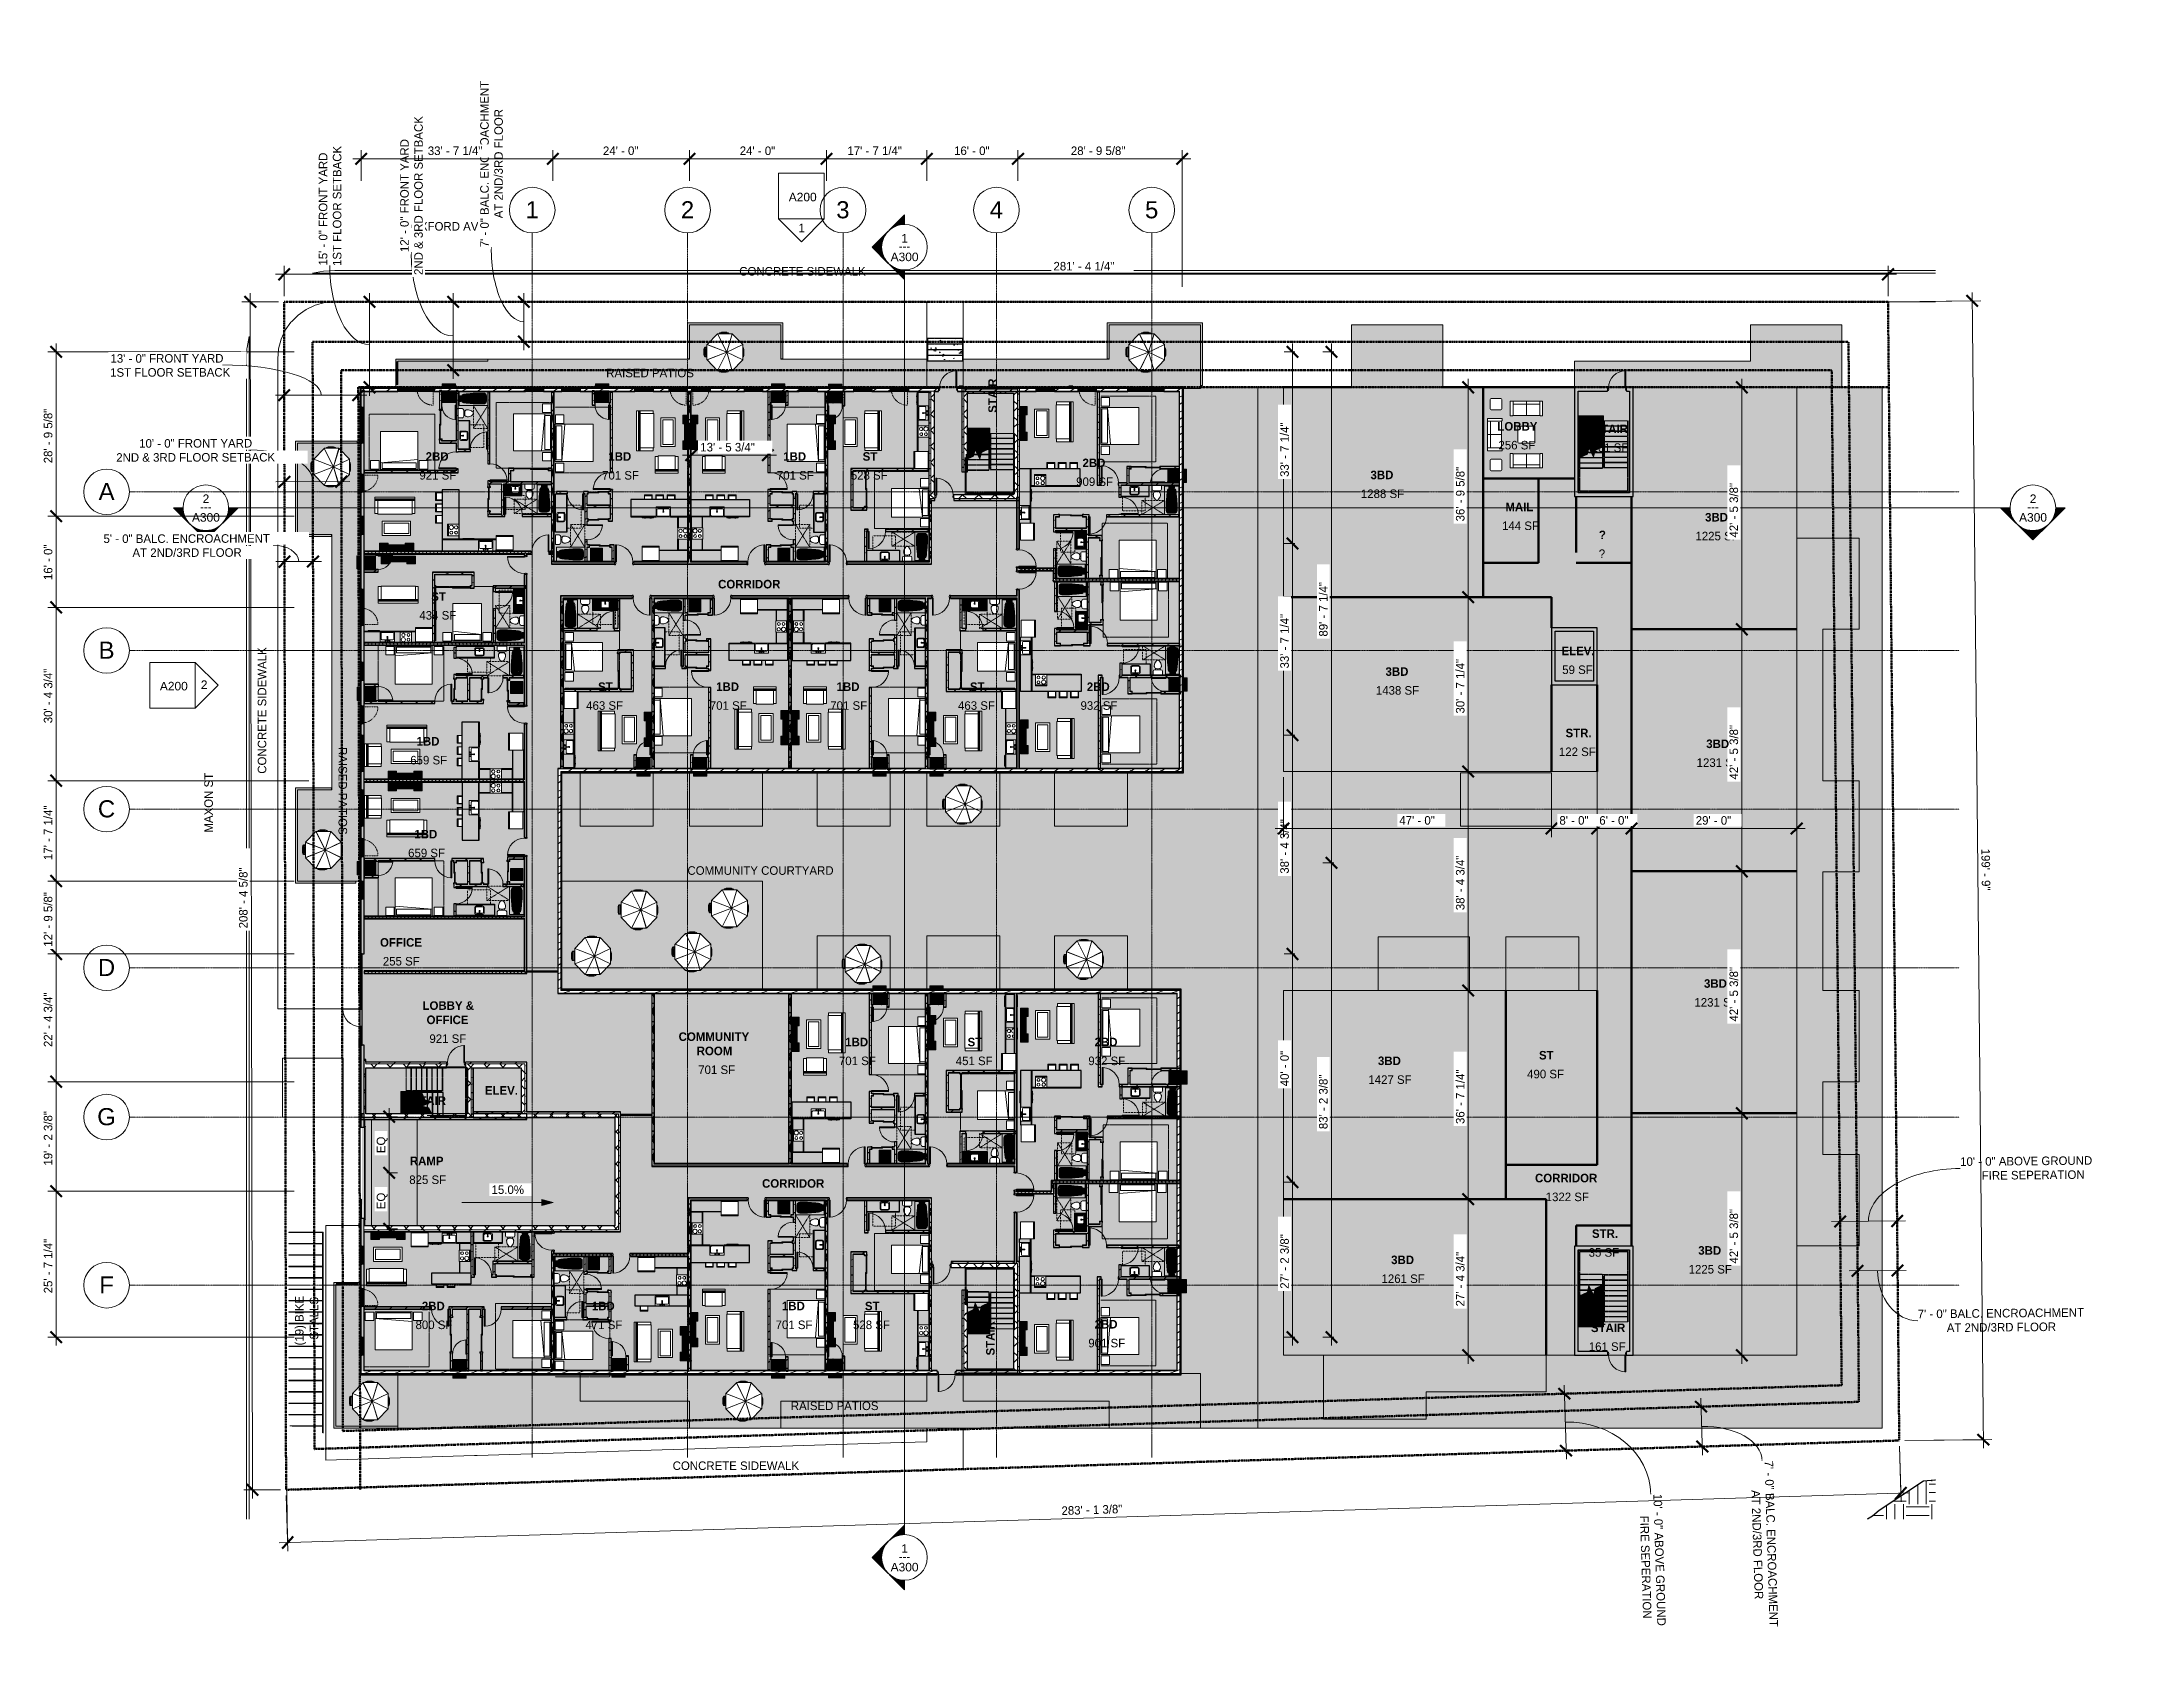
# Model space of a CAD drawing. Header units: inches. Extents: x -4501 to -113, y 9396 to 12816.
import ezdxf

# ---------------------------------------------------------------- set-up
doc = ezdxf.new("R2010")
doc.units = ezdxf.units.IN
doc.header["$MEASUREMENT"] = 0
for name, pattern in [('Dash', [0.25, 0.125, -0.125]), ('Dash 1_16_', [0.125, 0.0625, -0.0625]), ('Double Dash 3_8_', [1, 0.375, -0.125, 0.125, -0.125, 0.125, -0.125]), ('Grid Line 1_2_', [0.875, 0.5, -0.125, 0.125, -0.125]), ('Hidden 1_8_', [0.1875, 0.125, -0.0625]), ('Overhead 1_16_', [0.101562, 0.0625, -0.039062])]:
    doc.linetypes.add(name, pattern=pattern)
for name, color, linetype, lineweight in [('0-1', 7, 'Continuous', 5), ('0-2', 254, 'Continuous', 9), ('0-3', 7, 'Continuous', 9), ('A-ANNO-DIMS', 211, 'Continuous', 9), ('A-ANNO-DIMS-192', 211, 'Continuous', 9), ('A-ANNO-NOTE', 131, 'Continuous', 9), ('A-AREA-1', 213, 'Continuous', 50), ('A-AREA-2', 130, 'Continuous', 50), ('A-AREA-IDEN', 2, 'Continuous', 9), ('A-AREA-PATT-1', 50, 'Continuous', 9), ('A-AREA-PATT-4', 41, 'Continuous', 9), ('A-AREA-PATT-5', 254, 'Continuous', 9), ('A-DETL-HDLN-1', 7, 'Hidden 1_8_', 9), ('A-DOOR', 31, 'Continuous', 9), ('A-DOOR-1', 133, 'Continuous', 13), ('A-DOOR-2', 53, 'Continuous', 9), ('A-DOOR-3', 7, 'Continuous', 9), ('A-DOOR-4', 90, 'Continuous', 13), ('A-DOOR-5', 31, 'Continuous', 25), ('A-DOOR-6', 31, 'Continuous', 13), ('A-DOOR-FRAM', 31, 'Continuous', 13), ('A-DOOR-FRAM-1', 133, 'Continuous', 13), ('A-DOOR-FRAM-2', 90, 'Continuous', 13), ('A-FLOR', 192, 'Continuous', 9), ('A-FLOR-1', 10, 'Continuous', 5), ('A-FLOR-2', 243, 'Continuous', 5), ('A-FLOR-3', 9, 'Continuous', 5), ('A-FLOR-4', 53, 'Continuous', 9), ('A-FLOR-5', 192, 'Continuous', 5), ('A-FLOR-HRAL', 11, 'Continuous', 9), ('A-GENM', 5, 'Continuous', 9), ('A-GENM-1', 5, 'Continuous', 25), ('A-GENM-HDLN', 13, 'Dash', 9), ('A-GENM-IDEN', 13, 'Continuous', 9), ('A-GLAZ-CURT', 52, 'Continuous', 9), ('A-GLAZ-CURT-1', 52, 'Continuous', 25), ('A-GLAZ-CWMG', 51, 'Continuous', 9), ('A-GLAZ-CWMG-1', 51, 'Continuous', 25), ('A-WALL', 113, 'Continuous', 9), ('A-WALL-1', 23, 'Continuous', 9), ('A-WALL-2', 253, 'Continuous', 25), ('A-WALL-3', 250, 'Continuous', 25), ('A-WALL-4', 7, 'Continuous', 9), ('A-WALL-5', 113, 'Continuous', 5), ('A-WALL-6', 113, 'Continuous', 25), ('A-WALL-PATT-1', 7, 'Continuous', 9), ('A-WALL-PATT-2', 8, 'Continuous', 9), ('A-WALL-PATT-3', 111, 'Continuous', 9), ('C-PROP-LINE', 91, 'Double Dash 3_8_', 70), ('C-TOPO', 7, 'Continuous', 9), ('C-TOPO-1', 250, 'Continuous', 25), ('G-ANNO-DIMS', 111, 'Continuous', 9), ('G-ANNO-SYMB', 111, 'Continuous', 9), ('G-ANNO-TEXT-1', 147, 'Continuous', 20), ('G-IMPT', 8, 'Continuous', 9), ('I-FURN', 30, 'Continuous', 9), ('I-FURN-1', 53, 'Continuous', 9), ('I-FURN-2', 7, 'Continuous', 9), ('I-FURN-3', 254, 'Continuous', 9), ('I-FURN-4', 8, 'Continuous', 9), ('I-FURN-HDLN-1', 254, 'Dash 1_16_', 9), ('I-WALL-1', 2, 'Continuous', 25), ('L-SITE', 91, 'Continuous', 9), ('M-EQPM-1', 8, 'Continuous', 9), ('M-EQPM-2', 7, 'Continuous', 9), ('P-SANR-FIXT-1', 7, 'Continuous', 9), ('P-SANR-FIXT-2', 254, 'Continuous', 9), ('P-SANR-FIXT-3', 8, 'Continuous', 9), ('Q-CASE-1', 254, 'Continuous', 9), ('Q-CASE-2', 250, 'Continuous', 25), ('Q-CASE-3', 7, 'Continuous', 9), ('Q-SPCQ-1', 7, 'Continuous', 9), ('Q-SPCQ-2', 8, 'Continuous', 9), ('S-GRID-1', 1, 'Grid Line 1_2_', 9), ('S-GRID-IDEN', 1, 'Continuous', 9), ('S-STRS', 31, 'Continuous', 9), ('S-STRS-1', 8, 'Continuous', 9), ('S-STRS-2', 55, 'Continuous', 5), ('S-STRS-3', 53, 'Continuous', 9), ('S-STRS-4', 53, 'Overhead 1_16_', 9), ('S-STRS-5', 31, 'Continuous', 5), ('S-STRS-6', 31, 'Overhead 1_16_', 9), ('S-STRS-MBND', 31, 'Overhead 1_16_', 9), ('S-STRS-MBND-1', 53, 'Overhead 1_16_', 9), ('S-STRS-MBND-2', 53, 'Continuous', 9), ('S-STRS-MBND-3', 31, 'Continuous', 9)]:
    doc.layers.add(name, color=color, linetype=linetype, lineweight=lineweight)
for name, color, linetype, lineweight, transparency in [('A-AREA-PATT-2', 7, 'Continuous', 9, 0.9), ('A-AREA-PATT-3', 50, 'Continuous', 9, 0.9), ('A-AREA-PATT-6', 41, 'Continuous', 9, 0.9), ('A-AREA-PATT-7', 254, 'Continuous', 9, 0.9)]:
    doc.layers.add(name, color=color, linetype=linetype, lineweight=lineweight, transparency=transparency)
doc.styles.add('Arial', font='arial.ttf', dxfattribs={"height": 18})
doc.styles.add('Arial_1', font='arial.ttf', dxfattribs={"height": 36})
doc.styles.add('Century Gothic', font='ufonts.com_century-gothic.ttf', dxfattribs={"height": 18})
doc.styles.add('Century Gothic_B', font='GOTHICB.TTF', dxfattribs={"height": 18})
doc.dimstyles.new('OD__1_8__Tol__', dxfattribs={"dimscale": 12, "dimtxt": 18.795029, "dimasz": 2, "dimexe": 1.5, "dimexo": 1, "dimgap": 0.25, "dimtad": 1, "dimdec": 3, "dimrnd": 0.125, "dimzin": 3, "dimdsep": 46, "dimlunit": 4, "dimtxsty": 'Century Gothic', "dimblk1": 'OBLIQUE', "dimblk2": 'OBLIQUE', "dimsah": 1, "dimcen": 0.09, "dimdle": 1.5, "dimazin": 0, "dimtfac": 1, "dimtdec": 4, "dimtix": 1, "dimtmove": 0, "dimatfit": 3, "dimfxl": 1, "dimtvp": 1, "dimtfill": 1, "dimfrac": 2, "dimtolj": 1, "dimtzin": 0, "dimarcsym": 2})
doc.dimstyles.new('OD__1_8__Tol___1', dxfattribs={"dimscale": 12, "dimtxt": 18.795029, "dimasz": 2, "dimexe": 1.5, "dimexo": 1, "dimgap": 0.25, "dimtad": 1, "dimdec": 3, "dimrnd": 0.125, "dimzin": 3, "dimdsep": 46, "dimlunit": 4, "dimtxsty": 'Century Gothic', "dimblk1": 'OBLIQUE', "dimblk2": 'OBLIQUE', "dimsah": 1, "dimcen": 0.09, "dimdle": 1.5, "dimazin": 0, "dimtfac": 1, "dimtdec": 4, "dimtix": 1, "dimtmove": 1, "dimatfit": 3, "dimfxl": 1, "dimtvp": 1, "dimtfill": 1, "dimfrac": 2, "dimtolj": 1, "dimtzin": 0, "dimarcsym": 2})
pattern_1 = [(0, (0, 0), (61.44, 15.36), [2.534, -43.546, 2.534, -43.546, -245.76]), (0, (0, 0), (61.44, 15.36), [-92.16, 2.534, -89.626, 2.534, -43.546, -107.52]), (0, (0, 0), (61.44, 15.36), [-230.4, 2.534, -28.186, 2.534, -74.266]), (120, (23.04, 7.68), (-44.02215, 45.5286), [2.534, -43.546, 2.534, -43.546, -245.76]), (120, (23.04, 7.68), (-44.02215, 45.5286), [-92.16, 2.534, -89.626, 2.534, -43.546, -107.52]), (120, (23.04, 7.68), (-44.02215, 45.5286), [-230.4, 2.534, -28.186, 2.534, -74.266]), (240, (30.72, 38.4), (-17.41785, -60.8886), [2.534, -43.546, 2.534, -43.546, -245.76]), (240, (30.72, 38.4), (-17.41785, -60.8886), [-92.16, 2.534, -89.626, 2.534, -43.546, -107.52]), (240, (30.72, 38.4), (-17.41785, -60.8886), [-230.4, 2.534, -28.186, 2.534, -74.266])]
pattern_2 = [(216.87, (12.795, 31.987), (95.9612857, 63.9749714), [15.994, -143.942]), (206.565, (31.987, 22.391), (-31.986981, -31.986924), [35.763, -35.763]), (198.435, (31.987, 6.397), (-63.974746, -31.987128), [20.231, -80.922])]
pattern_3 = [(0, (0, 0), (0, 9.596), []), (315, (0, 0), (9.5968532, 0), [13.571, -13.571]), (45, (0, 0), (9.5968532, 0), [13.571, -13.571])]
pattern_4 = [(161.57, (0.96, 0.96), (-7.6802237, -0.0009796), [0, -54.643, 6.067, 0]), (18.43, (-0.96, 0.96), (-7.6802237, 0.0009796), [0, -54.643, 6.067, 0]), (108.43, (0.96, 0.96), (3.8382953, -19.2013653), [18.211, -42.499]), (71.57, (-0.96, 0.96), (3.8382953, 19.2013653), [18.211, -42.499])]
pattern_5 = [(45, (0, 0), (-16.970563, 16.970563), []), (135, (0, 0), (-16.970563, -16.970563), [])]
pattern_6 = [(50, (0, 0), (55.0854, -4.81984), [5.76, -63.36]), (355, (0, 0), (-10.6557, 57.76853), [4.608, -50.688]), (100.451, (4.59, -0.4), (44.42947, 52.94866), [4.895, -53.848]), (46.184, (0, 15.36), (81.96444, -12.71212), [8.64, -95.04]), (96.636, (6.83, 14.3), (71.7815, 74.8124), [7.343, -80.772]), (351.184, (0, 15.36), (71.78195, 74.81243), [6.912, -76.032]), (21, (7.68, 11.52), (45.84207, -30.92146), [5.76, -63.36]), (326, (7.68, 11.52), (18.68706, 55.69148), [4.608, -50.688]), (71.451, (11.5, 8.943), (64.5289, 24.7701), [4.895, -53.848]), (37.5, (0, 0), (0.933895, 25.566816), [2.534, -47.539, 2.534, -48.922, -50.88]), (37.5, (0, 0), (0.933895, 25.566816), [-101.53, 2.534, -48.346]), (7.5, (0, 0), (20.20404, 30.2913), [2.534, -26.803, 2.534, -46.387, -19.392]), (7.5, (0, 0), (20.20404, 30.2913), [-78.259, 2.534, -16.858]), (327.5, (-17.126, 0), (40.997785, -1.732403), [2.534, -16.666, 2.534, -57.37, -79.488]), (327.5, (-17.126, 0), (40.997785, -1.732403), [-79.104, 2.534, -76.954]), (317.5, (-24.806, 0), (44.78888, 7.68784), [2.534, -22.426, 2.534, -37.248, -56.448]), (317.5, (-24.806, 0), (44.78888, 7.68784), [-64.742, 2.534, -53.914])]

msp = doc.modelspace()

# ---------------------------------------------------------------- texts
at = {"layer": 'A-ANNO-NOTE', "char_height": 18, "attachment_point": 1, "style": 'Century Gothic'}
for s, insert, width in [('CONCRETE SIDEWALK', (-3032.6418, 12341.8403), 320.574), ('RAISED PATIOS', (-3312.7091, 12127.7253), 216.948), ('COMMUNITY COURTYARD', (-3141.657, 11080.4558), 393.294), ('RAISED PATIOS', (-2924.0844, 9953.7255), 216.948), ('CONCRETE SIDEWALK', (-3172.7642, 9827.6385), 320.574)]:
    msp.add_mtext(s, dxfattribs=dict(at, insert=insert, width=width))
at = {"layer": 'A-ANNO-NOTE', "insert": (-3858.1602, 11331.5882), "char_height": 18, "width": 216.948, "attachment_point": 1, "rotation": 270, "style": 'Century Gothic'}
msp.add_mtext('RAISED PATIOS', dxfattribs=at)
at = {"layer": 'A-AREA-IDEN', "char_height": 18, "width": 78.78, "attachment_point": 1, "rotation": 90, "style": 'Century Gothic_B'}
for insert in [(-2508.3845, 12034.91), (-2512.9889, 10050.741)]:
    msp.add_mtext('STAIR', dxfattribs=dict(at, insert=insert))
at = {"layer": 'A-AREA-IDEN', "char_height": 18, "attachment_point": 1}
for s, insert, width, style in [('LOBBY', (-1436.7433, 12015.4834), 95.142, 'Century Gothic_B'), ('STAIR', (-1234.2106, 12010.2086), 78.78, 'Century Gothic_B'), ('2BD', (-3692.6719, 11952.0366), 57.57, 'Century Gothic_B'), ('1BD', (-3308.1036, 11952.0366), 57.57, 'Century Gothic_B'), ('1BD', (-2940.0943, 11952.0366), 57.57, 'Century Gothic_B'), ('ST', (-2772.7695, 11952.0366), 29.088, 'Century Gothic_B'), ('2BD', (-2310.1243, 11938.5478), 57.57, 'Century Gothic_B'), ('256 SF', (-1434.5134, 11975.8426), 89.688, 'Century Gothic'), ('161 SF', (-1238.7083, 11970.5677), 89.688, 'Century Gothic'), ('921 SF', (-3705.938, 11912.3958), 89.688, 'Century Gothic'), ('701 SF', (-3321.3697, 11912.3958), 89.688, 'Century Gothic'), ('701 SF', (-2953.3604, 11912.3958), 89.688, 'Century Gothic'), ('528 SF', (-2797.7899, 11912.3958), 89.688, 'Century Gothic'), ('909 SF', (-2323.3905, 11898.9069), 89.688, 'Century Gothic'), ('3BD', (-1703.8469, 11913.1303), 57.57, 'Century Gothic_B'), ('1288 SF', (-1724.1051, 11873.4895), 106.656, 'Century Gothic'), ('144 SF', (-1426.9013, 11806.1974), 89.688, 'Century Gothic'), ('MAIL', (-1419.8714, 11845.8382), 72.72, 'Century Gothic_B'), ('3BD', (-999.5141, 11824.116), 57.57, 'Century Gothic_B'), ('\\fCentury Gothic|b1|i0|c0|p34|;?', (-1223.1253, 11786.9575), 17.574, 'Century Gothic_B'), ('1225 SF', (-1019.7724, 11784.4752), 106.656, 'Century Gothic'), ('?', (-1223.352, 11747.3166), 18.18, 'Century Gothic'), ('CORRIDOR', (-3077.1153, 11683.2417), 161.196, 'Century Gothic_B'), ('ST', (-3680.9175, 11657.3224), 29.088, 'Century Gothic_B'), ('434 SF', (-3705.938, 11617.6816), 89.688, 'Century Gothic'), ('ELEV.', (-1301.7567, 11542.7094), 76.356, 'Century Gothic_B'), ('3BD', (-1672.2383, 11499.2676), 57.57, 'Century Gothic_B'), ('59 SF', (-1300.2449, 11503.0685), 72.72, 'Century Gothic'), ('ST', (-3329.7931, 11467.3975), 29.088, 'Century Gothic_B'), ('1BD', (-3081.2518, 11467.3975), 57.57, 'Century Gothic_B'), ('1BD', (-2827.7238, 11467.3975), 57.57, 'Century Gothic_B'), ('ST', (-2547.0961, 11467.3975), 29.088, 'Century Gothic_B'), ('2BD', (-2300.9993, 11467.3975), 57.57, 'Century Gothic_B'), ('1438 SF', (-1692.4966, 11459.6267), 106.656, 'Century Gothic'), ('463 SF', (-3354.8135, 11427.7566), 89.688, 'Century Gothic'), ('701 SF', (-3094.5179, 11427.7566), 89.688, 'Century Gothic'), ('701 SF', (-2840.9899, 11427.7566), 89.688, 'Century Gothic'), ('463 SF', (-2572.1165, 11427.7566), 89.688, 'Century Gothic'), ('932 SF', (-2314.2655, 11427.7566), 89.688, 'Century Gothic'), ('STR.', (-1293.2528, 11370.0327), 55.752, 'Century Gothic_B'), ('1BD', (-3711.8817, 11352.4781), 57.57, 'Century Gothic_B'), ('122 SF', (-1307.2748, 11330.3918), 89.688, 'Century Gothic'), ('3BD', (-997.1037, 11347.2275), 57.57, 'Century Gothic_B'), ('659 SF', (-3725.1478, 11312.8372), 89.688, 'Century Gothic'), ('1231 SF', (-1017.362, 11307.5867), 106.656, 'Century Gothic'), ('1BD', (-3716.4022, 11157.08), 57.57, 'Century Gothic_B'), ('659 SF', (-3729.6683, 11117.4392), 89.688, 'Century Gothic'), ('OFFICE', (-3788.7944, 10929.1771), 104.232, 'Century Gothic_B'), ('255 SF', (-3782.8227, 10889.5363), 89.688, 'Century Gothic'), ('3BD', (-1001.7806, 10842.6443), 57.57, 'Century Gothic_B'), ('LOBBY &', (-3699.3191, 10796.1857), 124.836, 'Century Gothic_B'), ('1231 SF', (-1022.0389, 10803.0034), 106.656, 'Century Gothic'), ('OFFICE', (-3690.8191, 10766.1857), 104.232, 'Century Gothic_B'), ('921 SF', (-3684.8435, 10726.5355), 89.688, 'Century Gothic'), ('COMMUNITY', (-3160.194, 10730.7427), 189.678, 'Century Gothic_B'), ('1BD', (-2809.5321, 10719.4891), 57.57, 'Century Gothic_B'), ('ST', (-2551.8961, 10719.4891), 29.088, 'Century Gothic_B'), ('2BD', (-2284.6014, 10719.4891), 57.57, 'Century Gothic_B'), ('ROOM', (-3122.194, 10700.7427), 98.172, 'Century Gothic_B'), ('701 SF', (-2822.7983, 10679.8483), 89.688, 'Century Gothic'), ('451 SF', (-2576.9165, 10679.8483), 89.688, 'Century Gothic'), ('932 SF', (-2297.8676, 10679.8483), 89.688, 'Century Gothic'), ('3BD', (-1688.1305, 10679.9906), 57.57, 'Century Gothic_B'), ('ST', (-1349.143, 10691.7195), 29.088, 'Century Gothic_B'), ('701 SF', (-3118.9594, 10661.0924), 89.688, 'Century Gothic'), ('1427 SF', (-1708.3888, 10640.3498), 106.656, 'Century Gothic'), ('490 SF', (-1374.1635, 10652.0787), 89.688, 'Century Gothic'), ('STAIR', (-3722.1214, 10595.9994), 78.78, 'Century Gothic_B'), ('ELEV.', (-3568.0386, 10617.5922), 76.356, 'Century Gothic_B'), ('RAMP', (-3725.9746, 10469.2245), 86.658, 'Century Gothic_B'), ('825 SF', (-3727.2219, 10429.5836), 89.688, 'Century Gothic'), ('CORRIDOR', (-2984.6465, 10421.8026), 161.196, 'Century Gothic_B'), ('CORRIDOR', (-1357.5391, 10433.1654), 161.196, 'Century Gothic_B'), ('1322 SF', (-1335.0509, 10393.5245), 106.656, 'Century Gothic'), ('STR.', (-1237.6233, 10316.2103), 55.752, 'Century Gothic_B'), ('35 SF', (-1244.6155, 10276.5695), 72.72, 'Century Gothic'), ('3BD', (-1013.9046, 10280.7996), 57.57, 'Century Gothic_B'), ('3BD', (-1660.3759, 10260.9584), 57.57, 'Century Gothic_B'), ('1225 SF', (-1034.1629, 10241.1588), 106.656, 'Century Gothic'), ('1261 SF', (-1680.6342, 10221.3176), 106.656, 'Century Gothic'), ('2BD', (-3700.7362, 10163.8489), 57.57, 'Century Gothic_B'), ('1BD', (-3343.009, 10163.8489), 57.57, 'Century Gothic_B'), ('1BD', (-2942.8221, 10163.8489), 57.57, 'Century Gothic_B'), ('ST', (-2768.0583, 10163.8489), 29.088, 'Century Gothic_B'), ('800 SF', (-3714.0024, 10124.208), 89.688, 'Century Gothic'), ('471 SF', (-3356.2752, 10124.208), 89.688, 'Century Gothic'), ('701 SF', (-2956.0883, 10124.208), 89.688, 'Century Gothic'), ('528 SF', (-2793.0788, 10124.208), 89.688, 'Century Gothic'), ('2BD', (-2284.6014, 10125.4489), 57.57, 'Century Gothic_B'), ('STAIR', (-1239.8208, 10117.9489), 78.78, 'Century Gothic_B'), ('901 SF', (-2297.8676, 10085.808), 89.688, 'Century Gothic'), ('161 SF', (-1244.3185, 10078.308), 89.688, 'Century Gothic')]:
    msp.add_mtext(s, dxfattribs=dict(at, insert=insert, width=width, style=style))
at = {"layer": 'A-GENM-IDEN', "char_height": 18, "attachment_point": 1, "rotation": 90, "style": 'Century Gothic'}
for s, insert, width in [('(19) BIKE', (-3967.7832, 10071.7808), 124.836), ('STALLS', (-3936.7832, 10084.2808), 95.142)]:
    msp.add_mtext(s, dxfattribs=dict(at, insert=insert, width=width))
at = {"layer": 'G-ANNO-SYMB', "char_height": 18, "attachment_point": 1}
for s, insert, width, style in [('A200', (-2928.3903, 12498.1091), 71.508, 'Arial'), ('1', (-2908.0613, 12433.1051), 16.968, 'Arial'), ('---', (-2696.7831, 12394.3373), 30.906, 'Century Gothic'), ('1', (-2691.4805, 12411.3507), 16.968, 'Arial'), ('A300', (-2713.9687, 12372.0782), 71.508, 'Arial'), ('2', (-4162.149, 11863.0099), 16.968, 'Arial'), ('2', (-316.0731, 11863.0099), 16.968, 'Arial'), ('A300', (-4184.6372, 11823.7374), 71.508, 'Arial'), ('---', (-4167.4516, 11845.9965), 30.906, 'Century Gothic'), ('A300', (-338.5613, 11823.7374), 71.508, 'Arial'), ('---', (-321.3757, 11845.9965), 30.906, 'Century Gothic'), ('A200', (-4252.2155, 11468.6214), 71.508, 'Arial'), ('2', (-4166.0109, 11471.5649), 16.968, 'Arial'), ('A300', (-2713.9687, 9614.1593), 71.508, 'Arial'), ('---', (-2696.7831, 9636.4185), 30.906, 'Century Gothic'), ('1', (-2691.4805, 9653.4318), 16.968, 'Arial')]:
    msp.add_mtext(s, dxfattribs=dict(at, insert=insert, width=width, style=style))
at = {"layer": 'G-ANNO-TEXT-1', "insert": (-3723.4602, 12436.4173), "char_height": 18, "width": 198.768, "attachment_point": 1, "style": 'Century Gothic'}
msp.add_mtext('OXFORD AVE', dxfattribs=at)
at = {"layer": 'S-GRID-IDEN', "char_height": 36, "width": 33.936, "attachment_point": 1, "style": 'Arial_1'}
for s, insert in [('1', (-3482.4818, 12480.313)), ('2', (-3155.4818, 12480.313)), ('3', (-2828.4818, 12480.313)), ('4', (-2505.4818, 12480.313)), ('5', (-2178.4818, 12480.313))]:
    msp.add_mtext(s, dxfattribs=dict(at, insert=insert))

# ---------------------------------------------------------------- blocks, each defined once
blk = doc.blocks.new('1750 Ox - Topography_rvt-1-FLOOR PLAN - 1ST FLOOR')
at = {"layer": 'C-TOPO'}
h = blk.add_hatch(dxfattribs=at)
h.set_pattern_fill('FP_1', color=256, style=0, pattern_type=2)
h.set_pattern_definition([(0, (0, 0), (48, 48), [48, -48]), (0, (0, 18), (48, 48), [48, -48]), (0, (0, 36), (48, 48), [48, -48]), (90, (6, 42), (-48, 48), [48, -48]), (90, (24, 42), (-48, 48), [48, -48]), (90, (42, 42), (-48, 48), [48, -48])])
h.paths.add_polyline_path([(-532.6, 9706.2), (-514.4, 9706.2), (-514.4, 9788.3), (-515.8, 9788.1), (-539.9, 9786), (-633.2, 9724.5), (-647, 9712.5), (-657.9, 9706.2), (-576.9, 9706.2)], flags=0)
for p, q in [((-3931.1, 12328.6), (-3907.9, 12333.1)), ((-3907.9, 12333.1), (-3931.1, 12328.6)), ((-3884.2, 12334.6), (-3907.9, 12333.1)), ((-3907.9, 12333.1), (-3884.2, 12334.6)), ((-3788.4, 12334.6), (-3884.2, 12334.6)), ((-3788.4, 12334.6), (-3884.2, 12334.6)), ((-3788.4, 12334.6), (-3430, 12334.6)), ((-3788.4, 12334.6), (-3430, 12334.6)), ((-3406.1, 12334.6), (-3430, 12334.6)), ((-3430, 12334.6), (-3406.1, 12334.6)), ((-3406.1, 12334.6), (-3317.2, 12334.6)), ((-3317.2, 12334.6), (-3406.1, 12334.6)), ((-3317.2, 12334.6), (-3271.4, 12334.6)), ((-3317.2, 12334.6), (-3271.4, 12334.6)), ((-3131.4, 12334.6), (-3271.4, 12334.6)), ((-3131.4, 12334.6), (-3271.4, 12334.6)), ((-2856.2, 12334.6), (-3131.4, 12334.6)), ((-3131.4, 12334.6), (-2856.2, 12334.6)), ((-2856.2, 12334.6), (-2746, 12334.6)), ((-2746, 12334.6), (-2856.2, 12334.6)), ((-2664.1, 12334.6), (-2746, 12334.6)), ((-2664.1, 12334.6), (-2746, 12334.6)), ((-2295.5, 12334.6), (-2664.1, 12334.6)), ((-2664.1, 12334.6), (-2295.5, 12334.6)), ((-2295.5, 12334.6), (-1835.5, 12334.6)), ((-1835.5, 12334.6), (-2295.5, 12334.6)), ((-1835.5, 12334.6), (-1567.3, 12334.6)), ((-1567.3, 12334.6), (-1835.5, 12334.6)), ((-1368.9, 12334.6), (-1567.3, 12334.6)), ((-1368.9, 12334.6), (-1567.3, 12334.6)), ((-1368.9, 12334.6), (-1319.5, 12334.6)), ((-1319.5, 12334.6), (-1368.9, 12334.6)), ((-1319.5, 12334.6), (-793.4, 12334.6)), ((-793.4, 12334.6), (-1319.5, 12334.6)), ((-638.4, 12334.6), (-793.4, 12334.6)), ((-793.4, 12334.6), (-638.4, 12334.6)), ((-607.5, 12334.6), (-638.4, 12334.6)), ((-607.5, 12334.6), (-638.4, 12334.6)), ((-514.4, 12334.6), (-607.5, 12334.6)), ((-514.4, 12334.6), (-607.5, 12334.6)), ((-3785, 12328.6), (-3931.1, 12328.6)), ((-3931.1, 12328.6), (-3785, 12328.6)), ((-3436.8, 12328.6), (-3785, 12328.6)), ((-3785, 12328.6), (-3436.8, 12328.6)), ((-3436.8, 12328.6), (-3410.3, 12328.6)), ((-3410.3, 12328.6), (-3436.8, 12328.6)), ((-3410.3, 12328.6), (-3311.5, 12328.6)), ((-3410.3, 12328.6), (-3311.5, 12328.6)), ((-3267.3, 12328.6), (-3311.5, 12328.6)), ((-3311.5, 12328.6), (-3267.3, 12328.6)), ((-3132.1, 12328.6), (-3267.3, 12328.6)), ((-3132.1, 12328.6), (-3267.3, 12328.6)), ((-2853.2, 12328.6), (-3132.1, 12328.6)), ((-2853.2, 12328.6), (-3132.1, 12328.6)), ((-2853.2, 12328.6), (-2741.5, 12328.6)), ((-2853.2, 12328.6), (-2741.5, 12328.6)), ((-2658.4, 12328.6), (-2741.5, 12328.6)), ((-2741.5, 12328.6), (-2658.4, 12328.6)), ((-2297.1, 12328.6), (-2658.4, 12328.6)), ((-2297.1, 12328.6), (-2658.4, 12328.6)), ((-1835.7, 12328.6), (-2297.1, 12328.6)), ((-1835.7, 12328.6), (-2297.1, 12328.6)), ((-1835.7, 12328.6), (-1566.7, 12328.6)), ((-1566.7, 12328.6), (-1835.7, 12328.6)), ((-1566.7, 12328.6), (-1367.7, 12328.6)), ((-1367.7, 12328.6), (-1566.7, 12328.6)), ((-1367.7, 12328.6), (-1318.9, 12328.6)), ((-1318.9, 12328.6), (-1367.7, 12328.6)), ((-1318.9, 12328.6), (-791.3, 12328.6)), ((-791.3, 12328.6), (-1318.9, 12328.6)), ((-791.3, 12328.6), (-639, 12328.6)), ((-639, 12328.6), (-791.3, 12328.6)), ((-608.7, 12328.6), (-639, 12328.6)), ((-639, 12328.6), (-608.7, 12328.6)), ((-608.7, 12328.6), (-514.4, 12328.6)), ((-514.4, 12328.6), (-608.7, 12328.6)), ((-3951.3, 12247.6), (-3961.4, 12240.5)), ((-3951.3, 12247.6), (-3961.4, 12240.5)), ((-3951.3, 12247.6), (-3944.2, 12252.5)), ((-3944.2, 12252.5), (-3951.3, 12247.6)), ((-3925.3, 12261.4), (-3944.2, 12252.5)), ((-3944.2, 12252.5), (-3925.3, 12261.4)), ((-3905.1, 12266.8), (-3925.3, 12261.4)), ((-3905.1, 12266.8), (-3925.3, 12261.4)), ((-3884.2, 12268.6), (-3905.1, 12266.8)), ((-3884.2, 12268.6), (-3905.1, 12266.8)), ((-3751.4, 12268.6), (-3884.2, 12268.6)), ((-3884.2, 12268.6), (-3751.4, 12268.6)), ((-3751.4, 12268.6), (-3504.7, 12268.6)), ((-3504.7, 12268.6), (-3751.4, 12268.6)), ((-3504.7, 12268.6), (-3451.7, 12268.6)), ((-3451.7, 12268.6), (-3504.7, 12268.6)), ((-3254.8, 12268.6), (-3451.7, 12268.6)), ((-3451.7, 12268.6), (-3254.8, 12268.6)), ((-3254.8, 12268.6), (-3226.3, 12268.6)), ((-3226.3, 12268.6), (-3254.8, 12268.6)), ((-3139.2, 12268.6), (-3226.3, 12268.6)), ((-3139.2, 12268.6), (-3226.3, 12268.6)), ((-2822.8, 12268.6), (-3139.2, 12268.6)), ((-3139.2, 12268.6), (-2822.8, 12268.6)), ((-2822.8, 12268.6), (-2696.1, 12268.6)), ((-2822.8, 12268.6), (-2696.1, 12268.6)), ((-2696.1, 12268.6), (-2637.9, 12268.6)), ((-2696.1, 12268.6), (-2637.9, 12268.6)), ((-2637.9, 12191.8), (-2637.9, 12268.6)), ((-2637.9, 12268.6), (-2637.9, 12191.8)), ((-2313.1, 12268.6), (-2561.1, 12268.6)), ((-2561.1, 12225.4), (-2561.1, 12268.6)), ((-2313.1, 12268.6), (-2561.1, 12268.6)), ((-2561.1, 12268.6), (-2561.1, 12225.4)), ((-1837.6, 12268.6), (-2313.1, 12268.6)), ((-1837.6, 12268.6), (-2313.1, 12268.6)), ((-1837.6, 12268.6), (-1560.4, 12268.6)), ((-1560.4, 12268.6), (-1837.6, 12268.6)), ((-1560.4, 12268.6), (-1355.3, 12268.6)), ((-1355.3, 12268.6), (-1560.4, 12268.6)), ((-1355.3, 12268.6), (-1313.5, 12268.6)), ((-1355.3, 12268.6), (-1313.5, 12268.6)), ((-770.5, 12268.6), (-1313.5, 12268.6)), ((-770.5, 12268.6), (-1313.5, 12268.6)), ((-645.6, 12268.6), (-770.5, 12268.6)), ((-770.5, 12268.6), (-645.6, 12268.6)), ((-620.8, 12268.6), (-645.6, 12268.6)), ((-620.8, 12268.6), (-645.6, 12268.6)), ((-514.4, 12268.6), (-620.8, 12268.6)), ((-514.4, 12268.6), (-620.8, 12268.6)), ((-3988.2, 12208.6), (-3997, 12189.6)), ((-3988.2, 12208.6), (-3997, 12189.6)), ((-3988.2, 12208.6), (-3976.2, 12225.7)), ((-3988.2, 12208.6), (-3976.2, 12225.7)), ((-3974.7, 12227.2), (-3976.2, 12225.7)), ((-3976.2, 12225.7), (-3974.7, 12227.2)), ((-3974.7, 12227.2), (-3961.4, 12240.5)), ((-3974.7, 12227.2), (-3961.4, 12240.5)), ((-2561.1, 12225.4), (-2561.1, 12192.3)), ((-2561.1, 12225.4), (-2561.1, 12192.3)), ((-4070.2, 12148.6), (-4068.9, 12169.6)), ((-4070.2, 12148.6), (-4068.9, 12169.6)), ((-4068.7, 12172.2), (-4068.9, 12169.6)), ((-4068.7, 12172.2), (-4068.9, 12169.6)), ((-4064.2, 12195.5), (-4068.7, 12172.2)), ((-4064.2, 12195.5), (-4068.7, 12172.2)), ((-4064.2, 12176), (-4064.2, 12195.5)), ((-4064.2, 12195.5), (-4064.2, 12176)), ((-4064.2, 12017.4), (-4064.2, 12176)), ((-4064.2, 12176), (-4064.2, 12017.4)), ((-4004.2, 12148.6), (-4002.4, 12169.4)), ((-4004.2, 12148.6), (-4002.4, 12169.4)), ((-4002.4, 12169.4), (-3997, 12189.6)), ((-3997, 12189.6), (-4002.4, 12169.4)), ((-2637.9, 12191.8), (-2637.9, 12147.9)), ((-2637.9, 12147.9), (-2637.9, 12191.8)), ((-4070.2, 12148.6), (-4070.2, 12016.2)), ((-4070.2, 12016.2), (-4070.2, 12148.6)), ((-4004.2, 12148.6), (-4004.2, 12028.9)), ((-4004.2, 12148.6), (-4004.2, 12028.9)), ((-4004.2, 12028.9), (-4004.2, 11984.1)), ((-4004.2, 11984.1), (-4004.2, 12028.9)), ((-4070.2, 11948), (-4070.2, 12016.2)), ((-4070.2, 12016.2), (-4070.2, 11948)), ((-4064.2, 12017.4), (-4064.2, 11951.2)), ((-4064.2, 12017.4), (-4064.2, 11951.2)), ((-4004.2, 11984.1), (-4004.2, 11883.7)), ((-4004.2, 11984.1), (-4004.2, 11883.7)), ((-4070.2, 11881.1), (-4070.2, 11948)), ((-4070.2, 11948), (-4070.2, 11881.1)), ((-4064.2, 11881.3), (-4064.2, 11951.2)), ((-4064.2, 11951.2), (-4064.2, 11881.3)), ((-4070.2, 11881.1), (-4070.2, 11806.1)), ((-4070.2, 11881.1), (-4070.2, 11806.1)), ((-4064.2, 11881.3), (-4064.2, 11802.9)), ((-4064.2, 11881.3), (-4064.2, 11802.9)), ((-4004.2, 11883.7), (-4004.2, 11771.1)), ((-4004.2, 11883.7), (-4004.2, 11771.1)), ((-4070.2, 11806.1), (-4070.2, 11664.6)), ((-4070.2, 11664.6), (-4070.2, 11806.1)), ((-4064.2, 11802.9), (-4064.2, 11655)), ((-4064.2, 11655), (-4064.2, 11802.9)), ((-4004.2, 11771.1), (-4004.2, 11558.8)), ((-4004.2, 11558.8), (-4004.2, 11771.1)), ((-4070.2, 11537.3), (-4070.2, 11664.6)), ((-4070.2, 11664.6), (-4070.2, 11537.3)), ((-4064.2, 11535.9), (-4064.2, 11655)), ((-4064.2, 11535.9), (-4064.2, 11655)), ((-4004.2, 11558.8), (-4004.2, 11522.7)), ((-4004.2, 11522.7), (-4004.2, 11558.8)), ((-4070.2, 11537.3), (-4070.2, 11473.4)), ((-4070.2, 11537.3), (-4070.2, 11473.4)), ((-4064.2, 11535.9), (-4064.2, 11476.2)), ((-4064.2, 11476.2), (-4064.2, 11535.9)), ((-4004.2, 11522.7), (-4004.2, 11504.6)), ((-4004.2, 11504.6), (-4004.2, 11522.7)), ((-4004.2, 11414.9), (-4004.2, 11504.6)), ((-4004.2, 11504.6), (-4004.2, 11414.9)), ((-4070.2, 11473.4), (-4070.2, 11395.6)), ((-4070.2, 11473.4), (-4070.2, 11395.6)), ((-4064.2, 11476.2), (-4064.2, 11397.3)), ((-4064.2, 11397.3), (-4064.2, 11476.2)), ((-4004.2, 11345.7), (-4004.2, 11414.9)), ((-4004.2, 11345.7), (-4004.2, 11414.9)), ((-4070.2, 11395.6), (-4070.2, 11278.9)), ((-4070.2, 11278.9), (-4070.2, 11395.6)), ((-4064.2, 11397.3), (-4064.2, 11285)), ((-4064.2, 11397.3), (-4064.2, 11285)), ((-4004.2, 11345.7), (-4004.2, 11039)), ((-4004.2, 11345.7), (-4004.2, 11039)), ((-4070.2, 10761.7), (-4070.2, 11278.9)), ((-4070.2, 11278.9), (-4070.2, 10761.7)), ((-4064.2, 11285), (-4064.2, 10786.9)), ((-4064.2, 11285), (-4064.2, 10786.9)), ((-4004.2, 11039), (-4004.2, 10780.6)), ((-4004.2, 10780.6), (-4004.2, 11039)), ((-4070.2, 10761.7), (-4070.2, 10567.6)), ((-4070.2, 10761.7), (-4070.2, 10567.6)), ((-4064.2, 10786.9), (-4064.2, 10569.8)), ((-4064.2, 10786.9), (-4064.2, 10569.8)), ((-3830.7, 10780.6), (-4004.2, 10780.6)), ((-3830.7, 10780.6), (-4004.2, 10780.6)), ((-3866.7, 10676.2), (-3993.8, 10676.2)), ((-3993.8, 10676.2), (-3993.8, 10596.2)), ((-3866.7, 10676.2), (-3993.8, 10676.2)), ((-3993.8, 10676.2), (-3993.8, 10596.2)), ((-3866.7, 10676.2), (-3866.7, 10643.8)), ((-3866.7, 10676.2), (-3866.7, 10643.8)), ((-3866.7, 10643.8), (-3866.7, 10552.6)), ((-3866.7, 10643.8), (-3866.7, 10552.6)), ((-3993.8, 10596.2), (-3993.8, 10552.6)), ((-3993.8, 10552.6), (-3993.8, 10596.2)), ((-4070.2, 10567.6), (-4070.2, 10548.1)), ((-4070.2, 10567.6), (-4070.2, 10548.1)), ((-4070.2, 10388), (-4070.2, 10548.1)), ((-4070.2, 10548.1), (-4070.2, 10388)), ((-4064.2, 10569.8), (-4064.2, 10548)), ((-4064.2, 10548), (-4064.2, 10569.8)), ((-4064.2, 10369), (-4064.2, 10548)), ((-4064.2, 10369), (-4064.2, 10548)), ((-3866.7, 10552.6), (-3993.8, 10552.6)), ((-3866.7, 10552.6), (-3993.8, 10552.6)), ((-3820.7, 10547.2), (-3820.7, 10533.5)), ((-3820.7, 10532.5), (-3820.7, 10532.2)), ((-4070.2, 10075.3), (-4070.2, 10388)), ((-4070.2, 10075.3), (-4070.2, 10388)), ((-4064.2, 10369), (-4064.2, 10077.6)), ((-4064.2, 10369), (-4064.2, 10077.6)), ((-3902.7, 10211), (-3902.7, 10324.6)), ((-3902.7, 10324.6), (-3833.2, 10324.6)), ((-3902.7, 10324.6), (-3833.2, 10324.6)), ((-3902.7, 10324.6), (-3902.7, 10211)), ((-3822.1, 10324.6), (-3820.7, 10324.6)), ((-3822.1, 10324.6), (-3820.7, 10324.6)), ((-3820.7, 10338.2), (-3820.7, 10338)), ((-3820.7, 10337), (-3820.7, 10333.3)), ((-3820.7, 10324.6), (-3820.7, 10333.3)), ((-3820.7, 10323.3), (-3820.7, 10324.6)), ((-3902.7, 10211), (-3902.7, 10055.1)), ((-3902.7, 10055.1), (-3902.7, 10211)), ((-4070.2, 10075.3), (-4070.2, 10015.9)), ((-4070.2, 10075.3), (-4070.2, 10015.9)), ((-4064.2, 10077.6), (-4064.2, 10022.3)), ((-4064.2, 10022.3), (-4064.2, 10077.6)), ((-3902.7, 10055.1), (-3902.7, 9868.5)), ((-3902.7, 10055.1), (-3902.7, 9868.5)), ((-4070.2, 10015.9), (-4070.2, 9892.3)), ((-4070.2, 9892.3), (-4070.2, 10015.9)), ((-4064.2, 10022.3), (-4064.2, 9907)), ((-4064.2, 10022.3), (-4064.2, 9907)), ((-4070.2, 9892.3), (-4070.2, 9883.7)), ((-4070.2, 9892.3), (-4070.2, 9883.7)), ((-4070.2, 9866.2), (-4070.2, 9883.7)), ((-4070.2, 9866.2), (-4070.2, 9883.7)), ((-4064.2, 9883.2), (-4064.2, 9907)), ((-4064.2, 9907), (-4064.2, 9883.2)), ((-4064.2, 9883.2), (-4064.2, 9834.6)), ((-4064.2, 9834.6), (-4064.2, 9883.2)), ((-2637.9, 9897.4), (-2637.9, 9869.2)), ((-2637.9, 9869.2), (-2637.9, 9897.4)), ((-2561.1, 9864.4), (-2561.1, 9897.4)), ((-2561.1, 9897.4), (-2561.1, 9864.4)), ((-4070.2, 9866.2), (-4070.2, 9783.5)), ((-4070.2, 9783.5), (-4070.2, 9866.2)), ((-4064.2, 9834.6), (-4064.2, 9778.9)), ((-4064.2, 9834.6), (-4064.2, 9778.9)), ((-3902.7, 9830.6), (-3902.7, 9868.5)), ((-3902.7, 9868.5), (-3902.7, 9830.6)), ((-3589.8, 9840.1), (-3902.7, 9830.6)), ((-3902.7, 9830.6), (-3589.8, 9840.1)), ((-3585, 9840.3), (-3589.8, 9840.1)), ((-3589.8, 9840.1), (-3585, 9840.3)), ((-3585, 9840.3), (-3584.1, 9840.3)), ((-3584.1, 9840.3), (-3585, 9840.3)), ((-3584, 9840.3), (-3584.1, 9840.3)), ((-3584, 9840.3), (-3584.1, 9840.3)), ((-2691.3, 9867.6), (-3584, 9840.3)), ((-2691.3, 9867.6), (-3584, 9840.3)), ((-2689, 9867.6), (-2691.3, 9867.6)), ((-2691.3, 9867.6), (-2689, 9867.6)), ((-2689, 9867.6), (-2688.2, 9867.7)), ((-2689, 9867.6), (-2688.2, 9867.7)), ((-2686.8, 9867.7), (-2688.2, 9867.7)), ((-2686.8, 9867.7), (-2688.2, 9867.7)), ((-2686.8, 9867.7), (-2637.9, 9869.2)), ((-2637.9, 9869.2), (-2686.8, 9867.7)), ((-2561.1, 9811.5), (-2561.1, 9864.4)), ((-2561.1, 9864.4), (-2561.1, 9811.5)), ((-2768.7, 9805.2), (-3518.6, 9782.3)), ((-3518.6, 9782.3), (-2768.7, 9805.2)), ((-2713.1, 9806.9), (-2768.7, 9805.2)), ((-2713.1, 9806.9), (-2768.7, 9805.2)), ((-2691.5, 9807.5), (-2713.1, 9806.9)), ((-2713.1, 9806.9), (-2691.5, 9807.5)), ((-2642.1, 9809), (-2691.5, 9807.5)), ((-2642.1, 9809), (-2691.5, 9807.5)), ((-2642.1, 9809), (-2561.1, 9811.5)), ((-2642.1, 9809), (-2561.1, 9811.5)), ((-633.2, 9724.5), (-539.9, 9786)), ((-515.8, 9788.1), (-539.9, 9786)), ((-514.4, 9788.3), (-515.8, 9788.1)), ((-4070.2, 9739.9), (-4070.2, 9783.5)), ((-4070.2, 9783.5), (-4070.2, 9739.9)), ((-4064.2, 9749.6), (-4064.2, 9778.9)), ((-4064.2, 9749.6), (-4064.2, 9778.9)), ((-4064.2, 9749.6), (-4064.2, 9706.2)), ((-4064.2, 9749.6), (-4064.2, 9706.2)), ((-3692.8, 9777), (-3985.1, 9768)), ((-3985.1, 9768), (-3692.8, 9777)), ((-3985.1, 9768), (-3984.4, 9706.2)), ((-3985.1, 9768), (-3984.4, 9706.2)), ((-3624.6, 9779), (-3692.8, 9777)), ((-3692.8, 9777), (-3624.6, 9779)), ((-3600.3, 9779.8), (-3624.6, 9779)), ((-3600.3, 9779.8), (-3624.6, 9779)), ((-3600.3, 9779.8), (-3561.6, 9781)), ((-3561.6, 9781), (-3600.3, 9779.8)), ((-3561.6, 9781), (-3518.6, 9782.3)), ((-3561.6, 9781), (-3518.6, 9782.3)), ((-4070.2, 9739.9), (-4070.2, 9706.2)), ((-4070.2, 9739.9), (-4070.2, 9706.2)), ((-647, 9712.5), (-657.9, 9706.2)), ((-647, 9712.5), (-633.2, 9724.5))]:
    blk.add_line(p, q, dxfattribs=at)
at = {"layer": 'C-TOPO-1'}
for p, q in [((-539.9, 9786), (-633.2, 9724.5)), ((-515.8, 9788.1), (-539.9, 9786)), ((-514.4, 9788.3), (-515.8, 9788.1)), ((-647, 9712.5), (-657.9, 9706.2)), ((-633.2, 9724.5), (-647, 9712.5))]:
    blk.add_line(p, q, dxfattribs=at)
blk = doc.blocks.new('Door-Passage-Single-Full_Lite - 1-1412149-FLOOR PLAN - 1ST FLOOR')
at = {"layer": 'A-DOOR-1'}
for p, q in [((18, 39.25), (16.25, 39.25)), ((16.25, 39.25), (16.25, 3.25)), ((16.25, 3.25), (18, 3.25)), ((18, 3.25), (18, 39.25))]:
    blk.add_line(p, q, dxfattribs=at)
at = {"layer": 'A-DOOR-2'}
blk.add_arc((18, 3.25), 36, 90, 180, dxfattribs=at)
at = {"layer": 'A-DOOR-FRAM-1'}
for p, q in [((-18, 3.25), (-20, 3.25)), ((-20, 3.25), (-20, -2.5)), ((-18, 1.3125), (-18, 3.25)), ((-17.375, 1.3125), (-18, 1.3125)), ((-17.375, -0.5625), (-17.375, 1.3125)), ((18, 1.3125), (17.375, 1.3125)), ((17.375, 1.3125), (17.375, -0.5625)), ((18, 3.25), (18, 1.3125)), ((20, 3.25), (18, 3.25)), ((20, -2.5), (20, 3.25)), ((-20, -2.5), (-18, -2.5)), ((-18, -2.5), (-18, -0.5625)), ((-18, -0.5625), (-17.375, -0.5625)), ((17.375, -0.5625), (18, -0.5625)), ((18, -0.5625), (18, -2.5)), ((18, -2.5), (20, -2.5))]:
    blk.add_line(p, q, dxfattribs=at)
blk = doc.blocks.new('M_Sofa-Corbu - Sofa-1611283-FLOOR PLAN - 1ST FLOOR')
at = {"layer": 'I-FURN-1'}
for p, q in [((56.5, 33.6), (-11.4, 33.6)), ((-11.4, 33.6), (-11.4, 3.1)), ((-11.4, 3.1), (-6.7, 3.1)), ((-6.7, 4.1), (51.8, 4.1)), ((-5.4, 32.6), (-5.4, 27.6)), ((-5.4, 32.6), (-5.4, 4.1)), ((-5.4, 27.6), (50.5, 27.6)), ((22.6, 32.6), (22.6, 4.1)), ((50.5, 32.6), (50.5, 27.6)), ((50.5, 32.6), (50.5, 4.1)), ((51.8, 3.1), (56.5, 3.1)), ((56.5, 3.1), (56.5, 33.6))]:
    blk.add_line(p, q, dxfattribs=at)
for centre, start, end in [((-6.7, 3.6), 270, 90), ((51.8, 3.6), 90, 270)]:
    blk.add_arc(centre, 0.492, start, end, dxfattribs=at)
blk = doc.blocks.new('M_Table-End - 0610 x 0160mm 2-1613154-FLOOR PLAN - 1ST FLOOR')
at = {"layer": 'I-FURN-1'}
for p, q in [((0.1, 22), (0.1, -10)), ((34.1, 24), (2.1, 24)), ((36.1, -10), (36.1, 22)), ((2.1, -12), (34.1, -12))]:
    blk.add_line(p, q, dxfattribs=at)
for centre, start, end in [((2.1, 22), 90, 180), ((34.1, 22), 360, 90), ((2.1, -10), 180, 270), ((34.1, -10), 270, 0)]:
    blk.add_arc(centre, 2, start, end, dxfattribs=at)
blk = doc.blocks.new('M_Sofa-Corbu - Sofa-1613686-FLOOR PLAN - 1ST FLOOR')
at = {"layer": 'I-FURN-1'}
for p, q in [((-11.4, -3.1), (-6.7, -3.1)), ((-11.4, -33.6), (-11.4, -3.1)), ((56.5, -33.6), (-11.4, -33.6)), ((-6.7, -4.1), (51.8, -4.1)), ((-5.4, -32.6), (-5.4, -4.1)), ((-5.4, -27.6), (50.5, -27.6)), ((-5.4, -32.6), (-5.4, -27.6)), ((22.6, -32.6), (22.6, -4.1)), ((50.5, -32.6), (50.5, -4.1)), ((50.5, -32.6), (50.5, -27.6)), ((51.8, -3.1), (56.5, -3.1)), ((56.5, -3.1), (56.5, -33.6))]:
    blk.add_line(p, q, dxfattribs=at)
for centre, start, end in [((-6.7, -3.6), 270, 90), ((51.8, -3.6), 90, 270)]:
    blk.add_arc(centre, 0.492, start, end, dxfattribs=at)
blk = doc.blocks.new('M_Table-End - 0610 x 0160mm-1628785-FLOOR PLAN - 1ST FLOOR')
at = {"layer": 'I-FURN-1'}
for p, q in [((0.1, -16), (0.1, 4)), ((2.1, 6), (22.2, 6)), ((24.2, 4), (24.2, -16)), ((22.2, -18), (2.1, -18))]:
    blk.add_line(p, q, dxfattribs=at)
for centre, start, end in [((2.1, 4), 90, 180), ((22.2, 4), 0, 90), ((2.1, -16), 180, 270), ((22.2, -16), 270, 0)]:
    blk.add_arc(centre, 2, start, end, dxfattribs=at)
blk = doc.blocks.new('M_Table-End - 0610 x 0160mm-1609472-FLOOR PLAN - 1ST FLOOR')
at = {"layer": 'I-FURN-1'}
for p, q in [((0.1, 16), (0.1, -4)), ((22.2, 18), (2.1, 18)), ((24.2, -4), (24.2, 16)), ((2.1, -6), (22.2, -6))]:
    blk.add_line(p, q, dxfattribs=at)
for centre, start, end in [((2.1, 16), 90, 180), ((22.2, 16), 0, 90), ((2.1, -4), 180, 270), ((22.2, -4), 270, 0)]:
    blk.add_arc(centre, 2, start, end, dxfattribs=at)
blk = doc.blocks.new('Door-Passage-Single-Full_Lite - 1-1663330-FLOOR PLAN - 1ST FLOOR')
at = {"layer": 'A-DOOR-1'}
for p, q in [((16.25, -3.25), (18, -3.25)), ((16.25, -39.25), (16.25, -3.25)), ((18, -39.25), (16.25, -39.25)), ((18, -3.25), (18, -39.25))]:
    blk.add_line(p, q, dxfattribs=at)
at = {"layer": 'A-DOOR-2'}
blk.add_arc((18, -3.25), 36, 180, 270, dxfattribs=at)
at = {"layer": 'A-DOOR-FRAM-1'}
for p, q in [((-20, 2.5), (-18, 2.5)), ((-20, -3.25), (-20, 2.5)), ((-18, 2.5), (-18, 0.5625)), ((-18, 0.5625), (-17.375, 0.5625)), ((-17.375, 0.5625), (-17.375, -1.3125)), ((17.375, 0.5625), (18, 0.5625)), ((17.375, -1.3125), (17.375, 0.5625)), ((18, 2.5), (20, 2.5)), ((18, 0.5625), (18, 2.5)), ((20, 2.5), (20, -3.25)), ((-18, -3.25), (-20, -3.25)), ((-18, -1.3125), (-18, -3.25)), ((-17.375, -1.3125), (-18, -1.3125)), ((18, -1.3125), (17.375, -1.3125)), ((18, -3.25), (18, -1.3125)), ((20, -3.25), (18, -3.25))]:
    blk.add_line(p, q, dxfattribs=at)
blk = doc.blocks.new('1750 Ox - 2nd Phase_rvt-1-FLOOR PLAN - 1ST FLOOR')
at = {"layer": 'A-AREA-PATT-1'}
for points in [[(-1886.7, 11647), (-1466.7, 11647), (-1466.7, 12088.6), (-1886.7, 12088.6), (-1886.7, 11704.6)], [(-1154.7, 11579.2), (-806.7, 11579.2), (-806.7, 12088.6), (-1150.7, 12088.6), (-1150.7, 11858.6), (-1154.7, 11858.6), (-1154.7, 11582.6)], [(-1466.7, 11279.8), (-1322.7, 11279.8), (-1322.7, 11647), (-1886.7, 11647), (-1886.7, 11279.8), (-1859.5, 11279.8)], [(-806.7, 11069.8), (-806.7, 11579.2), (-1154.7, 11579.2), (-1154.7, 11069.8), (-1149.3, 11069.8)], [(-1154.7, 10560.4), (-806.7, 10560.4), (-806.7, 11069.8), (-1154.7, 11069.8), (-1154.7, 10627)], [(-1447, 10379.8), (-1418.7, 10379.8), (-1418.7, 10819), (-1886.7, 10819), (-1886.7, 10379.8), (-1586.7, 10379.8)], [(-1334.3, 10451.8), (-1226.7, 10451.8), (-1226.7, 10819), (-1418.7, 10819), (-1418.7, 10451.8)], [(-806.7, 10051), (-806.7, 10560.4), (-1154.7, 10560.4), (-1154.7, 10281), (-1150.7, 10281), (-1150.7, 10051), (-980.7, 10051)], [(-1886.7, 10051), (-1334.3, 10051), (-1334.3, 10379.8), (-1886.7, 10379.8), (-1886.7, 10080.9)]]:
    blk.add_hatch(color=256, dxfattribs=at).paths.add_polyline_path(points, flags=0)
at = {"layer": 'A-AREA-PATT-2'}
h = blk.add_hatch(color=256, dxfattribs=at)
h.paths.add_polyline_path([(-1466.7, 11896.6), (-1274.7, 11896.6), (-1274.7, 12088.6), (-1466.7, 12088.6), (-1466.7, 11955.1)], flags=0)
h.paths.add_polyline_path([(-1447, 11913.1), (-1450, 11913.2), (-1450.5, 11913.4), (-1450.9, 11913.7), (-1451.3, 11914.1), (-1451.5, 11914.6), (-1451.5, 11915.1), (-1451.5, 11935.6), (-1451.3, 11936.1), (-1450.9, 11936.5), (-1450.5, 11936.9), (-1450, 11937.1), (-1449.5, 11937.1), (-1429, 11937.1), (-1428.5, 11936.9), (-1428.1, 11936.5), (-1427.8, 11936.1), (-1427.6, 11935.6), (-1427.5, 11935.1), (-1427.6, 11914.6), (-1427.8, 11914.1), (-1428.1, 11913.7), (-1428.5, 11913.4), (-1429, 11913.2), (-1429.5, 11913.1)], flags=0)
h.paths.add_polyline_path([(-1403, 11919.1), (-1409.5, 11919.1), (-1409.5, 11949.6), (-1404.6, 11949.5), (-1404.4, 11949.3), (-1404.3, 11949.1), (-1404.7, 11948.6), (-1404.3, 11948.6), (-1346.6, 11948.7), (-1346.8, 11949.2), (-1346.7, 11949.4), (-1346.4, 11949.6), (-1346.3, 11949.6), (-1341.6, 11949.6), (-1341.6, 11919.1), (-1364, 11919.1)], flags=0)
h.paths.add_polyline_path([(-1427.1, 11955.1), (-1457.6, 11955.1), (-1457.6, 12023), (-1427.1, 12023), (-1427.1, 12018.1), (-1427.3, 12017.9), (-1427.6, 12017.9), (-1428, 12018.2), (-1428, 12017.9), (-1428, 11960.1), (-1427.4, 11960.3), (-1427.2, 11960.2), (-1427.1, 11960), (-1427.1, 11959.8)], flags=0)
h.paths.add_polyline_path([(-1388.7, 11971.1), (-1392.1, 11971.2), (-1392.6, 11971.4), (-1393, 11971.7), (-1393.3, 11972.1), (-1393.5, 11972.6), (-1393.6, 11973.1), (-1393.5, 12005.6), (-1393.3, 12006.1), (-1393, 12006.5), (-1392.6, 12006.8), (-1392.1, 12007), (-1391.6, 12007.1), (-1359, 12007), (-1358.6, 12006.8), (-1358.1, 12006.5), (-1357.8, 12006.1), (-1357.6, 12005.6), (-1357.6, 12005.1), (-1357.6, 11972.6), (-1357.8, 11972.1), (-1358.1, 11971.7), (-1358.6, 11971.4), (-1359, 11971.2), (-1359.6, 11971.1)], flags=0)
h.paths.add_polyline_path([(-1409.5, 12028.6), (-1409.5, 12059.1), (-1341.6, 12059.1), (-1341.6, 12028.6), (-1346.6, 12028.7), (-1346.7, 12028.8), (-1346.8, 12029.1), (-1346.4, 12029.6), (-1346.8, 12029.6), (-1404.6, 12029.5), (-1404.3, 12029), (-1404.5, 12028.7), (-1404.7, 12028.6), (-1404.8, 12028.6)], flags=0)
h.paths.add_polyline_path([(-1447, 12041), (-1450, 12041.1), (-1450.5, 12041.3), (-1450.9, 12041.6), (-1451.3, 12042), (-1451.5, 12042.5), (-1451.5, 12043), (-1451.5, 12063.6), (-1451.3, 12064.1), (-1450.9, 12064.5), (-1450.5, 12064.8), (-1450, 12065), (-1449.5, 12065.1), (-1429, 12065), (-1428.5, 12064.8), (-1428.1, 12064.5), (-1427.8, 12064.1), (-1427.6, 12063.6), (-1427.5, 12063.1), (-1427.6, 12042.5), (-1427.8, 12042), (-1428.1, 12041.6), (-1428.5, 12041.3), (-1429, 12041.1), (-1429.5, 12041), (-1437.9, 12041)], flags=0)
h = blk.add_hatch(color=256, dxfattribs=at)
h.paths.add_polyline_path([(-1266.7, 11866.6), (-1158.7, 11866.6), (-1158.7, 12080.6), (-1164.7, 12080.6), (-1164.7, 12081.8), (-1166.7, 12081.8), (-1166.7, 12083.8), (-1167.3, 12083.8), (-1167.3, 12084.6), (-1202.1, 12084.6), (-1202.1, 12083.8), (-1202.7, 12083.8), (-1202.7, 12081.8), (-1204.7, 12081.8), (-1204.7, 12080.6), (-1266.7, 12080.6), (-1266.7, 11895.4)], flags=0)
h.paths.add_polyline_path([(-1265.2, 11939.7), (-1265.2, 12028.8), (-1213.2, 12028.8), (-1213.2, 11963.9), (-1231, 11955.6), (-1234.4, 11941.6), (-1243.9, 11962), (-1247.3, 11948), (-1263.2, 11940.6)], flags=0)
for points in [[(-1466.7, 11719), (-1350.3, 11719), (-1350.3, 11896.6), (-1466.7, 11896.6), (-1466.7, 11740.6)], [(-1315.1, 11470.2), (-1234.3, 11470.2), (-1234.3, 11575), (-1315.1, 11575), (-1315.1, 11494.2)], [(-1234.3, 11279.8), (-1226.7, 11279.8), (-1226.7, 11462.6), (-1322.7, 11462.6), (-1322.7, 11279.8), (-1315.1, 11279.8)], [(-1270.7, 10281), (-1154.7, 10281), (-1154.7, 10324.6), (-1270.7, 10324.6)]]:
    blk.add_hatch(color=256, dxfattribs=at).paths.add_polyline_path(points, flags=0)
h = blk.add_hatch(color=256, dxfattribs=at)
h.paths.add_polyline_path([(-1167.3, 10055), (-1167.3, 10055.8), (-1166.7, 10055.8), (-1166.7, 10057.7), (-1164.7, 10057.7), (-1164.7, 10059), (-1158.7, 10059), (-1158.7, 10273), (-1266.7, 10273), (-1266.7, 10059), (-1204.7, 10059), (-1204.7, 10057.7), (-1202.7, 10057.7), (-1202.7, 10055.8), (-1202.1, 10055.8), (-1202.1, 10055), (-1167.6, 10055)], flags=0)
h.paths.add_polyline_path([(-1262.8, 10110.8), (-1265.2, 10110.8), (-1265.2, 10175.7), (-1247.3, 10184), (-1243.9, 10198), (-1234.4, 10177.6), (-1231, 10191.6), (-1213.2, 10199.9), (-1213.2, 10110.8), (-1215.2, 10110.8)], flags=0)
at = {"layer": 'A-AREA-PATT-3'}
blk.add_hatch(color=256, dxfattribs=at).paths.add_polyline_path([(-1334.3, 10051), (-1274.7, 10051), (-1274.7, 10281), (-1270.7, 10281), (-1270.7, 10324.6), (-1154.7, 10324.6), (-1154.7, 11858.6), (-1274.7, 11858.6), (-1274.7, 11896.6), (-1350.3, 11896.6), (-1350.3, 11719), (-1466.7, 11719), (-1466.7, 11647), (-1322.7, 11647), (-1322.7, 11582.6), (-1226.7, 11582.6), (-1226.7, 10451.8), (-1418.7, 10451.8), (-1418.7, 10379.8), (-1334.3, 10379.8), (-1334.3, 10059)], flags=0)
at = {"layer": 'A-FLOR-1'}
h = blk.add_hatch(color=256, dxfattribs=at)
h.paths.add_polyline_path([(-1202.7, 10051), (-1168.5, 10051), (-1168.5, 10052), (-1166.7, 10052), (-1166.7, 10053.9), (-1167.3, 10053.9), (-1167.3, 10055), (-1202.1, 10055), (-1202.1, 10053.9), (-1202.7, 10053.9), (-1202.7, 10052), (-1204.7, 10052), (-1204.7, 10051)], flags=0)
h.paths.add_polyline_path([(-1166.7, 10051), (-1164.7, 10051), (-1164.7, 10052), (-1166.7, 10052)], flags=0)
h.paths.add_polyline_path([(-1202.1, 12084.6), (-1167.3, 12084.6), (-1167.3, 12085.7), (-1166.7, 12085.7), (-1166.7, 12087.6), (-1168.5, 12087.6), (-1168.5, 12088.6), (-1204.7, 12088.6), (-1204.7, 12087.6), (-1202.7, 12087.6), (-1202.7, 12085.7), (-1202.1, 12085.7)], flags=0)
h.paths.add_polyline_path([(-1166.7, 12087.6), (-1164.7, 12087.6), (-1164.7, 12088.6), (-1166.7, 12088.6)], flags=0)
at = {"layer": 'A-FLOR-2'}
h = blk.add_hatch(color=256, dxfattribs=at)
h.paths.add_polyline_path([(-1800.8, 9916.4), (-1586.7, 9916.4), (-1586.7, 9974.2), (-1334.3, 9974.2), (-1334.3, 10051), (-1802.7, 10051), (-1802.7, 9916.4)], flags=0)
h.paths.add_polyline_path([(-674.9, 10281.4), (-674.9, 10473.4), (-751.7, 10473.4), (-751.7, 10627), (-674.9, 10627), (-674.9, 10819), (-751.7, 10819), (-751.7, 11068.4), (-674.9, 11068.4), (-674.9, 11260.4), (-751.7, 11260.4), (-751.7, 11579.2), (-674.9, 11579.2), (-674.9, 11771.2), (-806.7, 11771.2), (-806.7, 10281.4), (-751.7, 10281.4)], flags=0)
h.paths.add_polyline_path([(-1687.5, 10819), (-1495.5, 10819), (-1495.5, 10931.7), (-1687.5, 10931.7)], flags=0)
h.paths.add_polyline_path([(-1265.1, 10819), (-1265.1, 10931.7), (-1418.7, 10931.7), (-1418.7, 10819)], flags=0)
h.paths.add_polyline_path([(-1514.7, 11164.6), (-1322.7, 11164.6), (-1322.7, 11277.3), (-1514.7, 11277.3)], flags=0)
h.paths.add_polyline_path([(-1166.7, 12088.6), (-711.9, 12088.6), (-711.9, 12220.4), (-903.9, 12220.4), (-903.9, 12143.6), (-1274.7, 12143.6), (-1274.7, 12088.6), (-1168.5, 12088.6), (-1168.5, 12123.6), (-1166.7, 12123.6), (-1166.7, 12104.6)], flags=0)
h.paths.add_polyline_path([(-1743.9, 12088.6), (-1551.9, 12088.6), (-1551.9, 12220.4), (-1743.9, 12220.4), (-1743.9, 12117.4)], flags=0)
at = {"layer": 'A-FLOR-3'}
h = blk.add_hatch(color=256, dxfattribs=at)
h.paths.add_polyline_path([(-1913.3, 9897.4), (-626.7, 9897.4), (-626.7, 12088.6), (-806.7, 12088.6), (-806.7, 11771.2), (-674.9, 11771.2), (-674.9, 11579.2), (-751.7, 11579.2), (-751.7, 11260.4), (-674.9, 11260.4), (-674.9, 11068.4), (-751.7, 11068.4), (-751.7, 10819), (-674.9, 10819), (-674.9, 10627), (-751.7, 10627), (-751.7, 10473.4), (-674.9, 10473.4), (-674.9, 10281.4), (-806.7, 10281.4), (-806.7, 10051), (-1166.7, 10051), (-1166.7, 10016), (-1168.5, 10016), (-1168.5, 10051), (-1334.3, 10051), (-1334.3, 9974.2), (-1586.7, 9974.2), (-1586.7, 9916.4), (-1802.7, 9916.4), (-1802.7, 10051), (-1886.7, 10051), (-1886.7, 10819), (-1687.5, 10819), (-1687.5, 10931.7), (-1495.5, 10931.7), (-1495.5, 10819), (-1418.7, 10819), (-1418.7, 10931.7), (-1265.1, 10931.7), (-1265.1, 10819), (-1226.7, 10819), (-1226.7, 11279.8), (-1886.7, 11279.8), (-1886.7, 12088.6), (-1941.2, 12088.6), (-1941.2, 9897.4)], flags=0)
h.paths.add_polyline_path([(-1322.7, 11164.6), (-1514.7, 11164.6), (-1514.7, 11277.3), (-1322.7, 11277.3)], flags=0)
at = {"layer": 'A-WALL-1'}
h = blk.add_hatch(color=256, dxfattribs=at)
h.paths.add_polyline_path([(-1204.7, 12080.6), (-1204.7, 12088.6), (-1274.7, 12088.6), (-1274.7, 12080.6), (-1205.4, 12080.6)], flags=0)
h.paths.add_polyline_path([(-1164.7, 12080.6), (-1150.7, 12080.6), (-1150.7, 12088.6), (-1164.7, 12088.6), (-1164.7, 12081.8)], flags=0)
for points in [[(-1266.7, 11858.6), (-1266.7, 12080.6), (-1274.7, 12080.6), (-1274.7, 11858.6)], [(-1150.7, 11866.6), (-1150.7, 12080.6), (-1158.7, 12080.6), (-1158.7, 11866.6)], [(-1158.7, 11858.6), (-1150.7, 11858.6), (-1150.7, 11866.6), (-1266.7, 11866.6), (-1266.7, 11858.6), (-1213.8, 11858.6)], [(-1234.3, 11575), (-1226.7, 11575), (-1226.7, 11582.6), (-1322.7, 11582.6), (-1322.7, 11575), (-1315.1, 11575)], [(-1315.1, 11470.2), (-1315.1, 11575), (-1322.7, 11575), (-1322.7, 11470.2)], [(-1234.3, 11462.6), (-1226.7, 11462.6), (-1226.7, 11575), (-1234.3, 11575), (-1234.3, 11470.2)], [(-1322.7, 11462.6), (-1234.3, 11462.6), (-1234.3, 11470.2), (-1322.7, 11470.2)], [(-1266.7, 10059), (-1266.7, 10281), (-1274.7, 10281), (-1274.7, 10059)], [(-1213.8, 10273), (-1150.7, 10273), (-1150.7, 10281), (-1266.7, 10281), (-1266.7, 10273)], [(-1150.7, 10059), (-1150.7, 10273), (-1158.7, 10273), (-1158.7, 10059)]]:
    blk.add_hatch(color=256, dxfattribs=at).paths.add_polyline_path(points, flags=0)
h = blk.add_hatch(color=256, dxfattribs=at)
h.paths.add_polyline_path([(-1150.7, 10051), (-1150.7, 10059), (-1164.7, 10059), (-1164.7, 10051), (-1158.7, 10051)], flags=0)
h.paths.add_polyline_path([(-1266.7, 10051), (-1204.7, 10051), (-1204.7, 10059), (-1274.7, 10059), (-1274.7, 10051)], flags=0)
at = {"layer": 'S-STRS-1'}
for points in [[(-1265.2, 11939.7), (-1263.2, 11940.6), (-1263.2, 12028.8), (-1265.2, 12028.8), (-1265.2, 11945.2)], [(-1265.2, 10110.8), (-1263.2, 10110.8), (-1263.2, 10176.6), (-1265.2, 10175.7), (-1265.2, 10121.8)]]:
    blk.add_hatch(color=256, dxfattribs=at).paths.add_polyline_path(points, flags=0)
at = {"layer": 'S-STRS-2'}
for points in [[(-1263.2, 12017.8), (-1215.2, 12017.8), (-1215.2, 12028.8), (-1263.2, 12028.8)], [(-1215.2, 11963), (-1213.2, 11963.9), (-1213.2, 12028.8), (-1215.2, 12028.8), (-1215.2, 11973.8)], [(-1263.2, 12006.8), (-1215.2, 12006.8), (-1215.2, 12017.8), (-1263.2, 12017.8)], [(-1215.2, 11995.8), (-1215.2, 12006.8), (-1263.2, 12006.8), (-1263.2, 11995.8), (-1215.6, 11995.8)], [(-1215.6, 11984.8), (-1215.2, 11984.8), (-1215.2, 11995.8), (-1263.2, 11995.8), (-1263.2, 11984.8)], [(-1215.6, 11973.8), (-1215.2, 11973.8), (-1215.2, 11984.8), (-1263.2, 11984.8), (-1263.2, 11973.8)], [(-1263.2, 11962.8), (-1215.6, 11962.8), (-1215.2, 11963), (-1215.2, 11973.8), (-1263.2, 11973.8)], [(-1263.2, 11951.8), (-1246.4, 11951.8), (-1243.9, 11962), (-1239.2, 11951.8), (-1231.9, 11951.8), (-1231, 11955.6), (-1215.6, 11962.8), (-1263.2, 11962.8)], [(-1263.2, 11940.6), (-1262.8, 11940.8), (-1263.2, 11940.8)], [(-1231.9, 10176.8), (-1215.2, 10176.8), (-1215.2, 10187.8), (-1231.9, 10187.8), (-1234.4, 10177.6), (-1239.2, 10187.8), (-1246.4, 10187.8), (-1247.3, 10184), (-1262.8, 10176.8), (-1234, 10176.8)], [(-1215.2, 10198.8), (-1215.2, 10199), (-1215.6, 10198.8)], [(-1213.8, 10110.8), (-1213.2, 10110.8), (-1213.2, 10199.9), (-1215.2, 10199), (-1215.2, 10110.8)], [(-1263.2, 10165.8), (-1215.2, 10165.8), (-1215.2, 10176.8), (-1262.8, 10176.8), (-1263.2, 10176.6), (-1263.2, 10168.6)], [(-1215.2, 10154.8), (-1215.2, 10165.8), (-1263.2, 10165.8), (-1263.2, 10154.8), (-1262.8, 10154.8)], [(-1262.8, 10143.8), (-1215.2, 10143.8), (-1215.2, 10154.8), (-1263.2, 10154.8), (-1263.2, 10143.8)], [(-1262.8, 10132.8), (-1215.2, 10132.8), (-1215.2, 10143.8), (-1263.2, 10143.8), (-1263.2, 10132.8)], [(-1262.8, 10121.8), (-1215.2, 10121.8), (-1215.2, 10132.8), (-1263.2, 10132.8), (-1263.2, 10121.8)], [(-1262.8, 10110.8), (-1215.2, 10110.8), (-1215.2, 10121.8), (-1263.2, 10121.8), (-1263.2, 10110.8)]]:
    blk.add_hatch(color=256, dxfattribs=at).paths.add_polyline_path(points, flags=0)
h = blk.add_hatch(color=256, dxfattribs=at)
h.paths.add_polyline_path([(-1263.2, 11940.8), (-1262.8, 11940.8), (-1247.3, 11948), (-1246.4, 11951.8), (-1263.2, 11951.8), (-1263.2, 11945.2)], flags=0)
h.paths.add_polyline_path([(-1234.4, 11941.6), (-1231.9, 11951.8), (-1239.2, 11951.8), (-1235, 11942.9)], flags=0)
h = blk.add_hatch(color=256, dxfattribs=at)
h.paths.add_polyline_path([(-1231, 10187.8), (-1215.2, 10187.8), (-1215.2, 10198.8), (-1215.6, 10198.8), (-1231, 10191.6), (-1231.9, 10187.8)], flags=0)
h.paths.add_polyline_path([(-1243.9, 10187.8), (-1239.2, 10187.8), (-1243.9, 10198), (-1246.4, 10187.8)], flags=0)
at = {"layer": 'A-AREA-1'}
for p, q in [((-1886.7, 12088.6), (-1743.9, 12088.6)), ((-1551.9, 12088.6), (-1274.7, 12088.6)), ((-1466.7, 11647), (-1466.7, 12088.6)), ((-1466.7, 11896.6), (-1274.7, 11896.6)), ((-1350.3, 11896.6), (-1350.3, 11719)), ((-1270.7, 11858.6), (-1270.7, 11740.6)), ((-1154.7, 11584.6), (-1154.7, 11858.6)), ((-1350.3, 11719), (-1466.7, 11719)), ((-1270.7, 11719), (-1154.7, 11719)), ((-1886.7, 11647), (-1322.7, 11647)), ((-1322.7, 11647), (-1322.7, 11582.6)), ((-1154.7, 11032.6), (-1154.7, 11584.6)), ((-806.7, 11579.2), (-1154.7, 11579.2)), ((-1322.7, 11462.6), (-1322.7, 11279.8)), ((-1226.7, 11462.6), (-1226.7, 11279.8)), ((-1154.7, 11069.8), (-806.7, 11069.8)), ((-1154.7, 10480.6), (-1154.7, 11032.6)), ((-1418.7, 10379.8), (-1418.7, 10819)), ((-1226.7, 10819), (-1226.7, 10451.8)), ((-806.7, 10560.4), (-1154.7, 10560.4)), ((-1226.7, 10451.8), (-1418.7, 10451.8)), ((-1154.7, 10281), (-1154.7, 10480.6)), ((-1886.7, 10379.8), (-1334.3, 10379.8)), ((-1334.3, 10379.8), (-1334.3, 10051)), ((-1270.7, 10281), (-1270.7, 10324.6)), ((-1270.7, 10324.6), (-1154.7, 10324.6))]:
    blk.add_line(p, q, dxfattribs=at)
at = {"layer": 'A-FLOR-4'}
for p, q in [((-1551.9, 12220.4), (-1743.9, 12220.4)), ((-1743.9, 12220.4), (-1743.9, 12088.6)), ((-1551.9, 12088.6), (-1551.9, 12220.4)), ((-711.9, 12220.4), (-903.9, 12220.4)), ((-903.9, 12220.4), (-903.9, 12143.6)), ((-711.9, 12088.6), (-711.9, 12220.4)), ((-903.9, 12143.6), (-1274.7, 12143.6)), ((-1274.7, 12143.6), (-1274.7, 12088.6)), ((-1886.7, 12088.6), (-1941.2, 12088.6)), ((-1941.2, 12088.6), (-1941.2, 9897.4)), ((-1743.9, 12088.6), (-1886.7, 12088.6)), ((-1886.7, 11279.8), (-1886.7, 12088.6)), ((-1743.9, 12088.6), (-1551.9, 12088.6)), ((-1274.7, 12088.6), (-1551.9, 12088.6)), ((-1204.7, 12088.6), (-1168.5, 12088.6)), ((-1166.7, 12088.6), (-1164.7, 12088.6)), ((-1150.7, 12088.6), (-711.9, 12088.6)), ((-806.7, 12088.6), (-806.7, 11771.2)), ((-626.7, 12088.6), (-711.9, 12088.6)), ((-626.7, 9897.4), (-626.7, 12088.6)), ((-674.9, 11771.2), (-806.7, 11771.2)), ((-806.7, 11771.2), (-806.7, 10281.4)), ((-674.9, 11579.2), (-674.9, 11771.2)), ((-751.7, 11260.4), (-751.7, 11579.2)), ((-751.7, 11579.2), (-674.9, 11579.2)), ((-1226.7, 11279.8), (-1886.7, 11279.8)), ((-1226.7, 10819), (-1226.7, 11279.8)), ((-1322.7, 11277.3), (-1514.7, 11277.3)), ((-1514.7, 11277.3), (-1514.7, 11164.6)), ((-1322.7, 11164.6), (-1322.7, 11277.3)), ((-674.9, 11260.4), (-751.7, 11260.4)), ((-674.9, 11068.4), (-674.9, 11260.4)), ((-1514.7, 11164.6), (-1322.7, 11164.6)), ((-751.7, 10819), (-751.7, 11068.4)), ((-751.7, 11068.4), (-674.9, 11068.4)), ((-1495.5, 10931.7), (-1687.5, 10931.7)), ((-1687.5, 10931.7), (-1687.5, 10819)), ((-1495.5, 10819), (-1495.5, 10931.7)), ((-1265.1, 10931.7), (-1418.7, 10931.7)), ((-1418.7, 10931.7), (-1418.7, 10819)), ((-1265.1, 10819), (-1265.1, 10931.7)), ((-1886.7, 10051), (-1886.7, 10819)), ((-1886.7, 10819), (-1687.5, 10819)), ((-1687.5, 10819), (-1495.5, 10819)), ((-1495.5, 10819), (-1418.7, 10819)), ((-1418.7, 10819), (-1265.1, 10819)), ((-1265.1, 10819), (-1226.7, 10819)), ((-674.9, 10819), (-751.7, 10819)), ((-674.9, 10627), (-674.9, 10819)), ((-751.7, 10473.4), (-751.7, 10627)), ((-751.7, 10627), (-674.9, 10627)), ((-674.9, 10473.4), (-751.7, 10473.4)), ((-674.9, 10281.4), (-674.9, 10473.4)), ((-806.7, 10281.4), (-674.9, 10281.4)), ((-806.7, 10281.4), (-806.7, 10051)), ((-1802.7, 10051), (-1886.7, 10051)), ((-1334.3, 10051), (-1802.7, 10051)), ((-1802.7, 10051), (-1802.7, 9916.4)), ((-1334.3, 9974.2), (-1334.3, 10051)), ((-1274.7, 10051), (-1334.3, 10051)), ((-1168.5, 10051), (-1204.7, 10051)), ((-1164.7, 10051), (-1166.7, 10051)), ((-806.7, 10051), (-1150.7, 10051)), ((-1586.7, 9916.4), (-1586.7, 9974.2)), ((-1586.7, 9974.2), (-1334.3, 9974.2)), ((-1941.2, 9897.4), (-626.7, 9897.4)), ((-1802.7, 9916.4), (-1586.7, 9916.4))]:
    blk.add_line(p, q, dxfattribs=at)
at = {"layer": 'A-WALL-2'}
for p, q in [((-1204.7, 12088.6), (-1274.7, 12088.6)), ((-1274.7, 12088.6), (-1274.7, 12080.6)), ((-1274.7, 12080.6), (-1274.7, 11858.6)), ((-1266.7, 12080.6), (-1204.7, 12080.6)), ((-1266.7, 11866.6), (-1266.7, 12080.6)), ((-1204.7, 12087.6), (-1204.7, 12088.6)), ((-1204.7, 12080.6), (-1204.7, 12081.8)), ((-1150.7, 12088.6), (-1164.7, 12088.6)), ((-1164.7, 12088.6), (-1164.7, 12087.6)), ((-1164.7, 12081.8), (-1164.7, 12080.6)), ((-1164.7, 12080.6), (-1158.7, 12080.6)), ((-1158.7, 12080.6), (-1158.7, 11866.6)), ((-1150.7, 12080.6), (-1150.7, 12088.6)), ((-1150.7, 11866.6), (-1150.7, 12080.6)), ((-1274.7, 11858.6), (-1266.7, 11858.6)), ((-1158.7, 11866.6), (-1266.7, 11866.6)), ((-1266.7, 11858.6), (-1150.7, 11858.6)), ((-1150.7, 11858.6), (-1150.7, 11866.6)), ((-1226.7, 11582.6), (-1322.7, 11582.6)), ((-1322.7, 11582.6), (-1322.7, 11575)), ((-1322.7, 11575), (-1322.7, 11470.2)), ((-1315.1, 11575), (-1234.3, 11575)), ((-1315.1, 11470.2), (-1315.1, 11575)), ((-1234.3, 11575), (-1234.3, 11470.2)), ((-1226.7, 11575), (-1226.7, 11582.6)), ((-1226.7, 11462.6), (-1226.7, 11575)), ((-1322.7, 11470.2), (-1322.7, 11462.6)), ((-1322.7, 11462.6), (-1234.3, 11462.6)), ((-1234.3, 11470.2), (-1315.1, 11470.2)), ((-1234.3, 11462.6), (-1226.7, 11462.6)), ((-1274.7, 10281), (-1274.7, 10059)), ((-1266.7, 10281), (-1274.7, 10281)), ((-1150.7, 10281), (-1266.7, 10281)), ((-1266.7, 10059), (-1266.7, 10273)), ((-1266.7, 10273), (-1158.7, 10273)), ((-1158.7, 10273), (-1158.7, 10059)), ((-1150.7, 10273), (-1150.7, 10281)), ((-1150.7, 10059), (-1150.7, 10273)), ((-1274.7, 10059), (-1274.7, 10051)), ((-1274.7, 10051), (-1204.7, 10051)), ((-1204.7, 10059), (-1266.7, 10059)), ((-1204.7, 10057.7), (-1204.7, 10059)), ((-1204.7, 10051), (-1204.7, 10052)), ((-1158.7, 10059), (-1164.7, 10059)), ((-1164.7, 10059), (-1164.7, 10057.7)), ((-1164.7, 10052), (-1164.7, 10051)), ((-1164.7, 10051), (-1150.7, 10051)), ((-1150.7, 10051), (-1150.7, 10059))]:
    blk.add_line(p, q, dxfattribs=at)
at = {"layer": 'S-STRS-3'}
for p, q in [((-1263.2, 12028.8), (-1265.2, 12028.8)), ((-1265.2, 12028.8), (-1265.2, 11939.7)), ((-1263.2, 12028.8), (-1263.2, 12017.8)), ((-1215.2, 12028.8), (-1263.2, 12028.8)), ((-1213.2, 12028.8), (-1215.2, 12028.8)), ((-1215.2, 12028.8), (-1215.2, 12017.8)), ((-1213.2, 12028.8), (-1213.2, 11963.9)), ((-1263.2, 12017.8), (-1263.2, 12006.8)), ((-1215.2, 12017.8), (-1263.2, 12017.8)), ((-1263.2, 12006.8), (-1263.2, 11995.8)), ((-1215.2, 12006.8), (-1263.2, 12006.8)), ((-1263.2, 11995.8), (-1263.2, 11984.8)), ((-1215.2, 11995.8), (-1263.2, 11995.8)), ((-1263.2, 11984.8), (-1263.2, 11973.8)), ((-1215.2, 11984.8), (-1263.2, 11984.8)), ((-1215.2, 12017.8), (-1215.2, 12006.8)), ((-1215.2, 12006.8), (-1215.2, 11995.8)), ((-1215.2, 11995.8), (-1215.2, 11984.8)), ((-1215.2, 11984.8), (-1215.2, 11973.8)), ((-1263.2, 11973.8), (-1263.2, 11962.8)), ((-1215.2, 11973.8), (-1263.2, 11973.8)), ((-1263.2, 11962.8), (-1263.2, 11951.8)), ((-1215.6, 11962.8), (-1263.2, 11962.8)), ((-1263.2, 11951.8), (-1263.2, 11940.8)), ((-1246.4, 11951.8), (-1263.2, 11951.8)), ((-1263.2, 11940.8), (-1263.2, 11940.6)), ((-1262.8, 11940.8), (-1263.2, 11940.8)), ((-1231.9, 11951.8), (-1239.2, 11951.8)), ((-1215.2, 11973.8), (-1215.2, 11963)), ((-1246.4, 10187.8), (-1239.2, 10187.8)), ((-1231.9, 10187.8), (-1215.2, 10187.8)), ((-1215.6, 10198.8), (-1215.2, 10198.8)), ((-1215.2, 10198.8), (-1215.2, 10199)), ((-1215.2, 10187.8), (-1215.2, 10198.8)), ((-1215.2, 10176.8), (-1215.2, 10187.8)), ((-1213.2, 10110.8), (-1213.2, 10199.9)), ((-1265.2, 10110.8), (-1265.2, 10175.7)), ((-1263.2, 10165.8), (-1263.2, 10176.6)), ((-1263.2, 10154.8), (-1263.2, 10165.8)), ((-1263.2, 10165.8), (-1215.2, 10165.8)), ((-1263.2, 10143.8), (-1263.2, 10154.8)), ((-1263.2, 10154.8), (-1215.2, 10154.8)), ((-1263.2, 10132.8), (-1263.2, 10143.8)), ((-1263.2, 10143.8), (-1215.2, 10143.8)), ((-1262.8, 10176.8), (-1215.2, 10176.8)), ((-1215.2, 10165.8), (-1215.2, 10176.8)), ((-1215.2, 10154.8), (-1215.2, 10165.8)), ((-1215.2, 10143.8), (-1215.2, 10154.8)), ((-1215.2, 10132.8), (-1215.2, 10143.8)), ((-1265.2, 10110.8), (-1263.2, 10110.8)), ((-1263.2, 10121.8), (-1263.2, 10132.8)), ((-1263.2, 10132.8), (-1215.2, 10132.8)), ((-1263.2, 10110.8), (-1263.2, 10121.8)), ((-1263.2, 10121.8), (-1215.2, 10121.8)), ((-1263.2, 10110.8), (-1215.2, 10110.8)), ((-1215.2, 10121.8), (-1215.2, 10132.8)), ((-1215.2, 10110.8), (-1215.2, 10121.8)), ((-1215.2, 10110.8), (-1213.2, 10110.8))]:
    blk.add_line(p, q, dxfattribs=at)
at = {"layer": 'S-STRS-4'}
for p, q in [((-1215.2, 12027.8), (-1263.2, 12027.8)), ((-1215.2, 12016.8), (-1263.2, 12016.8)), ((-1215.2, 12005.8), (-1263.2, 12005.8)), ((-1215.2, 11994.8), (-1263.2, 11994.8)), ((-1215.2, 11983.8), (-1263.2, 11983.8)), ((-1215.2, 11972.8), (-1263.2, 11972.8)), ((-1244, 11961.8), (-1263.2, 11961.8)), ((-1246.6, 11950.8), (-1263.2, 11950.8)), ((-1217.7, 11961.8), (-1243.8, 11961.8)), ((-1232.2, 11950.8), (-1238.7, 11950.8)), ((-1246.2, 10188.8), (-1239.6, 10188.8)), ((-1231.7, 10188.8), (-1215.2, 10188.8)), ((-1263.2, 10166.8), (-1215.2, 10166.8)), ((-1263.2, 10155.8), (-1215.2, 10155.8)), ((-1263.2, 10144.8), (-1215.2, 10144.8)), ((-1260.6, 10177.8), (-1234.5, 10177.8)), ((-1234.4, 10177.8), (-1215.2, 10177.8)), ((-1263.2, 10133.8), (-1215.2, 10133.8)), ((-1263.2, 10122.8), (-1215.2, 10122.8)), ((-1263.2, 10111.8), (-1215.2, 10111.8))]:
    blk.add_line(p, q, dxfattribs=at)
at = {"layer": 'S-STRS-MBND-1'}
for p, q in [((-1211.2, 12017.8), (-1213.2, 12017.8)), ((-1213.2, 11920.8), (-1213.2, 12017.8)), ((-1211.2, 11918.8), (-1211.2, 12017.8)), ((-1211.2, 12017.8), (-1163.2, 12017.8)), ((-1211.2, 12007.8), (-1163.2, 12007.8)), ((-1211.2, 12006.8), (-1163.2, 12006.8)), ((-1211.2, 11996.8), (-1163.2, 11996.8)), ((-1211.2, 11995.8), (-1163.2, 11995.8)), ((-1211.2, 11985.8), (-1163.2, 11985.8)), ((-1211.2, 11984.8), (-1163.2, 11984.8)), ((-1161.2, 12017.8), (-1163.2, 12017.8)), ((-1163.2, 11909), (-1163.2, 12017.8)), ((-1161.2, 11909), (-1161.2, 12017.8)), ((-1265.2, 11939.7), (-1265.2, 11917.5)), ((-1263.2, 11940.6), (-1263.2, 11917.5)), ((-1215.2, 11939.8), (-1263.2, 11939.8)), ((-1215.2, 11940.8), (-1262.8, 11940.8)), ((-1238.7, 11950.8), (-1246.6, 11950.8)), ((-1239.2, 11951.8), (-1246.4, 11951.8)), ((-1243.8, 11961.8), (-1244, 11961.8)), ((-1215.2, 11950.8), (-1232.2, 11950.8)), ((-1215.2, 11951.8), (-1231.9, 11951.8)), ((-1215.2, 11961.8), (-1217.7, 11961.8)), ((-1215.2, 11962.8), (-1215.6, 11962.8)), ((-1215.2, 11963), (-1215.2, 11920.8)), ((-1213.2, 11963.9), (-1213.2, 11920.8)), ((-1211.2, 11974.8), (-1163.2, 11974.8)), ((-1211.2, 11973.8), (-1163.2, 11973.8)), ((-1211.2, 11963.8), (-1163.2, 11963.8)), ((-1211.2, 11962.8), (-1163.2, 11962.8)), ((-1211.2, 11952.8), (-1163.2, 11952.8)), ((-1211.2, 11951.8), (-1163.2, 11951.8)), ((-1211.2, 11941.8), (-1163.2, 11941.8)), ((-1211.2, 11940.8), (-1163.2, 11940.8)), ((-1265.2, 11917.5), (-1265.2, 11868.8)), ((-1215.2, 11929.8), (-1263.2, 11929.8)), ((-1215.2, 11928.8), (-1263.2, 11928.8)), ((-1215.2, 11918.8), (-1263.2, 11918.8)), ((-1215.2, 11917.8), (-1263.2, 11917.8)), ((-1263.2, 11917.5), (-1263.2, 11870.8)), ((-1215.2, 11920.8), (-1215.2, 11918.8)), ((-1215.2, 11920.8), (-1215.2, 11918.8)), ((-1213.2, 11918.8), (-1215.2, 11918.8)), ((-1213.2, 11918.8), (-1211.2, 11918.8)), ((-1211.2, 11930.8), (-1163.2, 11930.8)), ((-1211.2, 11929.8), (-1163.2, 11929.8)), ((-1211.2, 11919.8), (-1163.2, 11919.8)), ((-1211.2, 11918.8), (-1163.2, 11918.8)), ((-1163.2, 11870.8), (-1163.2, 11909)), ((-1161.2, 11868.8), (-1161.2, 11909)), ((-1265.2, 11868.8), (-1161.2, 11868.8)), ((-1263.2, 11870.8), (-1163.2, 11870.8)), ((-1161.2, 10270.8), (-1265.2, 10270.8)), ((-1265.2, 10270.8), (-1265.2, 10222.1)), ((-1163.2, 10268.8), (-1263.2, 10268.8)), ((-1263.2, 10268.8), (-1263.2, 10222.1)), ((-1163.2, 10230.5), (-1163.2, 10268.8)), ((-1161.2, 10230.5), (-1161.2, 10270.8)), ((-1163.2, 10230.5), (-1163.2, 10121.8)), ((-1161.2, 10230.5), (-1161.2, 10121.8)), ((-1265.2, 10175.7), (-1265.2, 10222.1)), ((-1263.2, 10176.6), (-1263.2, 10222.1)), ((-1263.2, 10221.8), (-1215.2, 10221.8)), ((-1263.2, 10220.8), (-1215.2, 10220.8)), ((-1263.2, 10210.8), (-1215.2, 10210.8)), ((-1263.2, 10209.8), (-1215.2, 10209.8)), ((-1263.2, 10199.8), (-1215.2, 10199.8)), ((-1263.2, 10198.8), (-1215.6, 10198.8)), ((-1263.2, 10188.8), (-1246.2, 10188.8)), ((-1263.2, 10187.8), (-1246.4, 10187.8)), ((-1239.6, 10188.8), (-1231.7, 10188.8)), ((-1239.2, 10187.8), (-1231.9, 10187.8)), ((-1215.2, 10220.8), (-1215.2, 10218.8)), ((-1215.2, 10220.8), (-1213.2, 10220.8)), ((-1215.2, 10218.8), (-1215.2, 10220.8)), ((-1215.2, 10199), (-1215.2, 10218.8)), ((-1211.2, 10220.8), (-1213.2, 10220.8)), ((-1213.2, 10218.8), (-1213.2, 10121.8)), ((-1213.2, 10199.9), (-1213.2, 10218.8)), ((-1211.2, 10220.8), (-1211.2, 10121.8)), ((-1163.2, 10220.8), (-1211.2, 10220.8)), ((-1163.2, 10219.8), (-1211.2, 10219.8)), ((-1163.2, 10209.8), (-1211.2, 10209.8)), ((-1163.2, 10208.8), (-1211.2, 10208.8)), ((-1163.2, 10198.8), (-1211.2, 10198.8)), ((-1163.2, 10197.8), (-1211.2, 10197.8)), ((-1163.2, 10187.8), (-1211.2, 10187.8)), ((-1163.2, 10186.8), (-1211.2, 10186.8)), ((-1263.2, 10177.8), (-1260.6, 10177.8)), ((-1263.2, 10176.8), (-1262.8, 10176.8)), ((-1234.5, 10177.8), (-1234.4, 10177.8)), ((-1163.2, 10176.8), (-1211.2, 10176.8)), ((-1163.2, 10175.8), (-1211.2, 10175.8)), ((-1163.2, 10165.8), (-1211.2, 10165.8)), ((-1163.2, 10164.8), (-1211.2, 10164.8)), ((-1163.2, 10154.8), (-1211.2, 10154.8)), ((-1163.2, 10153.8), (-1211.2, 10153.8)), ((-1163.2, 10143.8), (-1211.2, 10143.8)), ((-1163.2, 10142.8), (-1211.2, 10142.8)), ((-1213.2, 10121.8), (-1211.2, 10121.8)), ((-1163.2, 10132.8), (-1211.2, 10132.8)), ((-1163.2, 10131.8), (-1211.2, 10131.8)), ((-1163.2, 10121.8), (-1211.2, 10121.8)), ((-1163.2, 10121.8), (-1161.2, 10121.8))]:
    blk.add_line(p, q, dxfattribs=at)
at = {"layer": 'S-STRS-MBND-2'}
for p, q in [((-1265.2, 11939.7), (-1247.3, 11948)), ((-1247.3, 11948), (-1243.9, 11962)), ((-1243.9, 11962), (-1234.4, 11941.6)), ((-1234.4, 11941.6), (-1231, 11955.6)), ((-1231, 11955.6), (-1213.2, 11963.9)), ((-1247.3, 10184), (-1265.2, 10175.7)), ((-1243.9, 10198), (-1247.3, 10184)), ((-1234.4, 10177.6), (-1243.9, 10198)), ((-1231, 10191.6), (-1234.4, 10177.6)), ((-1213.2, 10199.9), (-1231, 10191.6))]:
    blk.add_line(p, q, dxfattribs=at)
at = {"layer": '0-2'}
for name, p in [('Door-Passage-Single-Full_Lite - 1-1412149-FLOOR PLAN - 1ST FLOOR', (-1184.7, 12084.3)), ('M_Table-End - 0610 x 0160mm-1628785-FLOOR PLAN - 1ST FLOOR', (-1451.7, 12059.1)), ('M_Sofa-Corbu - Sofa-1611283-FLOOR PLAN - 1ST FLOOR', (-1398.1, 12025.5)), ('M_Table-End - 0610 x 0160mm-1609472-FLOOR PLAN - 1ST FLOOR', (-1451.7, 11919.1)), ('M_Sofa-Corbu - Sofa-1613686-FLOOR PLAN - 1ST FLOOR', (-1398.1, 11952.7)), ('Door-Passage-Single-Full_Lite - 1-1663330-FLOOR PLAN - 1ST FLOOR', (-1184.7, 10055.2))]:
    blk.add_blockref(name, p, dxfattribs=at)
for name, p, rotation in [('M_Sofa-Corbu - Sofa-1611283-FLOOR PLAN - 1ST FLOOR', (-1423.9, 11966.5), 89.99999999999945), ('M_Table-End - 0610 x 0160mm 2-1613154-FLOOR PLAN - 1ST FLOOR', (-1369.6, 11970.9), 89.99999999999918)]:
    blk.add_blockref(name, p, dxfattribs=dict(at, rotation=rotation))
blk = doc.blocks.new('Single-Flush - 36_ x 84_-1372824-FLOOR PLAN - 1ST FLOOR')
at = {"layer": 'A-DOOR-3'}
blk.add_arc((18, -2.4), 36.1, 180, 266.8211, dxfattribs=at)
at = {"layer": 'A-DOOR-4'}
for p, q in [((16, -2.4), (16, -38.4)), ((18, -2.4), (16, -2.4)), ((18, -38.4), (16, -38.4)), ((18, -2.4), (18, -38.4))]:
    blk.add_line(p, q, dxfattribs=at)
blk = doc.blocks.new('Bed-Standard - King 78_ x 80_-1379907-FLOOR PLAN - 1ST FLOOR')
at = {"layer": 'I-FURN-2'}
for p, q in [((-28.3, 41.8), (49.7, 41.8)), ((-28.3, -38.2), (-28.3, 41.8)), ((49.7, 41.8), (49.7, -38.2)), ((49.7, -24.2), (-28.3, -17.6)), ((49.7, -38.2), (-28.3, -38.2)), ((-25.3, -24.2), (46.7, -24.2)), ((-25.3, -36.2), (-25.3, -24.2)), ((-25.3, -36.2), (46.7, -36.2)), ((46.7, -36.2), (46.7, -24.2))]:
    blk.add_line(p, q, dxfattribs=at)
at = {"layer": 'I-FURN-HDLN-1'}
for p, q in [((-64.3, 77.8), (73.7, 77.8)), ((-64.3, 51.9), (-64.3, 77.8)), ((73.7, 77.8), (73.7, -38.2)), ((-64.3, -31.5), (-64.3, 3.5))]:
    blk.add_line(p, q, dxfattribs=at)
blk = doc.blocks.new('Table-Night Stand - 18_ x 18_ x 24_-1372838-FLOOR PLAN - 1ST FLOOR')
at = {"layer": 'I-FURN-2'}
for p, q in [((0.1, 0), (18.1, 0)), ((0.1, -18), (0.1, 0)), ((18.1, -18), (0.1, -18)), ((18.1, 0), (18.1, -18))]:
    blk.add_line(p, q, dxfattribs=at)
blk = doc.blocks.new('Bed-Standard - King 78_ x 80_-1242963-FLOOR PLAN - 1ST FLOOR')
at = {"layer": 'I-FURN-2'}
for p, q in [((49.7, 38.2), (-28.3, 38.2)), ((-28.3, 38.2), (-28.3, -41.8)), ((49.7, 24.2), (-28.3, 17.6)), ((-25.3, 36.2), (-25.3, 24.2)), ((-25.3, 36.2), (46.7, 36.2)), ((-25.3, 24.2), (46.7, 24.2)), ((46.7, 36.2), (46.7, 24.2)), ((49.7, -41.8), (49.7, 38.2)), ((-28.3, -41.8), (49.7, -41.8))]:
    blk.add_line(p, q, dxfattribs=at)
at = {"layer": 'I-FURN-HDLN-1'}
for p, q in [((-64.3, 38.2), (-64.3, -77.8)), ((73.7, -77.8), (73.7, 38.2)), ((-64.3, -77.8), (73.7, -77.8))]:
    blk.add_line(p, q, dxfattribs=at)
blk = doc.blocks.new('Table-Night Stand - 18_ x 18_ x 24_-1352623-FLOOR PLAN - 1ST FLOOR')
at = {"layer": 'I-FURN-2'}
for p, q in [((18.1, 18), (0.1, 18)), ((0.1, 18), (0.1, 0)), ((18.1, 0), (18.1, 18)), ((0.1, 0), (18.1, 0))]:
    blk.add_line(p, q, dxfattribs=at)
blk = doc.blocks.new('Single-Flush - 36_ x 84_-1372839-FLOOR PLAN - 1ST FLOOR')
at = {"layer": 'A-DOOR-3'}
blk.add_arc((18, 2.4), 36.1, 93.1789, 180, dxfattribs=at)
at = {"layer": 'A-DOOR-4'}
for p, q in [((16, 2.4), (16, 38.4)), ((18, 38.4), (16, 38.4)), ((18, 2.4), (16, 2.4)), ((18, 2.4), (18, 38.4))]:
    blk.add_line(p, q, dxfattribs=at)
blk = doc.blocks.new('OD_CW_Base Cabinet - OD_CW_Base Cabinet-1412030-FLOOR PLAN - 1ST FLOOR')
at = {"layer": 'Q-CASE-1'}
for points in [[(98.3, -11), (104.6, -11), (104.6, 24), (0.7, 24), (0.7, -11), (8.4, -11), (8.4, 12.5), (32.4, 12.5), (32.4, -11), (40, -11)], [(104.6, -12), (104.6, -11), (32.4, -11), (32.4, -11.5), (8.4, -11.5), (8.4, -11), (0.7, -11), (0.7, -12), (98.3, -12)]]:
    blk.add_hatch(color=256, dxfattribs=at).paths.add_polyline_path(points, flags=0)
at = {"layer": 'Q-CASE-2'}
for p, q in [((104.6, 24), (0.7, 24)), ((0.7, 24), (0.7, -12)), ((104.6, -12), (104.6, 24)), ((0.7, -12), (104.6, -12))]:
    blk.add_line(p, q, dxfattribs=at)
at = {"layer": 'Q-CASE-3'}
for p, q in [((0.7, -11), (0.7, 24)), ((0.7, 24), (104.6, 24)), ((104.6, 24), (104.6, -11)), ((0.7, -12), (0.7, -11)), ((0.7, -11), (8.4, -11)), ((8.4, -11), (0.7, -11)), ((104.6, -12), (0.7, -12)), ((32.4, -11), (104.6, -11)), ((104.6, -11), (32.4, -11)), ((104.6, -11), (104.6, -12))]:
    blk.add_line(p, q, dxfattribs=at)
blk = doc.blocks.new('Bar_Stool_6722_1_ - Bar_Stool_6722_1_-1372833-FLOOR PLAN - 1ST FLOOR')
at = {"layer": 'I-FURN-3'}
for points in [[(0, -1), (1, -0.9), (1, 0), (0, 0), (0, -0.9)], [(16, -1), (16.5, -0.9), (16.5, 0), (16, 0), (16, -0.9)], [(0, -1.8), (1, -1.7), (1, -1), (0, -1), (0, -1.4)], [(0, -13.7), (1, -13.7), (1, -1.8), (0, -1.8), (0, -6.7)], [(16.5, -1.8), (16.5, -1), (16, -1), (16, -1.8)], [(16, -13.7), (16.5, -13.7), (16.5, -1.8), (16, -1.8), (16, -6.7)]]:
    blk.add_hatch(color=256, dxfattribs=at).paths.add_polyline_path(points, flags=0)
at = {"layer": 'I-FURN-2'}
for p, q in [((1, 0), (0, 0)), ((0, 0), (0, -1)), ((0, -1), (1, -1)), ((0, -1), (0, -1.8)), ((0, -1.8), (1, -1.8)), ((0, -13.7), (0, -1.8)), ((1, -1.2), (1, 0)), ((16, 0), (1, 0)), ((1, -1.9), (1, -1.2)), ((16, -1.2), (1, -1.2)), ((1, -1.9), (16, -1.9)), ((1, -2), (1, -1.9)), ((1, -13.7), (1, -2)), ((1, -2), (16, -2)), ((16.5, 0), (16, 0)), ((16, 0), (16, -1.2)), ((16, -1), (16.5, -1)), ((16, -1.2), (16, -1.9)), ((16, -1.8), (16.5, -1.8)), ((16, -1.9), (16, -2)), ((16, -2), (16, -13.7)), ((16.5, -1), (16.5, 0)), ((16.5, -1.8), (16.5, -1)), ((16.5, -1.8), (16.5, -13.7))]:
    blk.add_line(p, q, dxfattribs=at)
blk = doc.blocks.new('Sink Kitchen-Single - 30_ x 21_-1372827-FLOOR PLAN - 1ST FLOOR')
at = {"layer": 'P-SANR-FIXT-1'}
for p, q in [((-14.4, 10.4), (15.6, 10.4)), ((-14.4, -10.6), (-14.4, 10.4)), ((-12.9, -4.1), (-12.9, 6.9)), ((-10.9, 8.9), (12.1, 8.9)), ((14.1, 6.9), (14.1, -4.1)), ((15.6, 10.4), (15.6, -10.6)), ((0.1, -6.1), (-10.9, -6.1)), ((0.1, -8.3), (0.1, -2.1)), ((1.1, -8.3), (1.1, -2.1)), ((12.1, -6.1), (1.1, -6.1))]:
    blk.add_line(p, q, dxfattribs=at)
for centre, radius, start, end in [((-10.9, 6.9), 2, 90, 180), ((0.6, 0), 1, 360, 180), ((12.1, 6.9), 2, 360, 90), ((-10.9, -4.1), 2, 180, 270), ((-3.4, -8.3), 1, 360, 180), ((-3.4, -8.3), 1, 180, 0), ((0.6, 0), 1, 180, 0), ((0.6, -2.1), 0.5, 360, 180), ((0.6, -8.3), 0.5, 180, 0), ((4.6, -8.3), 1, 0, 180), ((4.6, -8.3), 1, 180, 0), ((12.1, -4.1), 2, 270, 0)]:
    blk.add_arc(centre, radius, start, end, dxfattribs=at)
blk = doc.blocks.new('Refrigerator_-_Side-by-Side_6047 - 36_ X 30_-1372843-FLOOR PLAN - 1ST FLOOR')
at = {"layer": 'Q-SPCQ-1'}
for p, q in [((-17.9, 15.6), (17.9, 15.6)), ((-17.9, -14.4), (-17.9, 15.6)), ((-17.9, 15.6), (-3.1, 15.6)), ((-17.9, 15.6), (-17.9, 13.6)), ((-3.1, 13.6), (-17.9, 13.6)), ((-3.1, 13.6), (-3.1, 15.6)), ((-2.6, 15.6), (17.9, 15.6)), ((-2.6, 15.6), (-2.6, 13.6)), ((17.9, 13.6), (-2.6, 13.6)), ((17.9, 15.6), (17.9, -14.4)), ((17.9, 13.6), (17.9, 15.6)), ((17.9, -14.4), (-17.9, -14.4))]:
    blk.add_line(p, q, dxfattribs=at)
blk = doc.blocks.new('Range - 24_ x 24_-1372826-FLOOR PLAN - 1ST FLOOR')
at = {"layer": 'Q-SPCQ-1'}
for p, q in [((0, 0), (24, 0)), ((0, -24), (0, 0)), ((0, -22), (24, -22)), ((24, -24), (0, -24)), ((24, 0), (24, -24))]:
    blk.add_line(p, q, dxfattribs=at)
for centre, radius, start, end in [((6.5, -16), 4.5, 360, 180), ((6.5, -16), 4.5, 180, 0), ((6.5, -6), 3.5, 360, 180), ((6.5, -6), 3.5, 180, 0), ((17.5, -6), 3, 360, 180), ((17.5, -6), 3, 180, 0), ((17.5, -16), 3, 360, 180), ((17.5, -16), 3, 180, 0)]:
    blk.add_arc(centre, radius, start, end, dxfattribs=at)
blk = doc.blocks.new('OD_CW_Base Cabinet - OD_CW_Base Cabinet-1441687-FLOOR PLAN - 1ST FLOOR')
at = {"layer": 'Q-CASE-1'}
for points in [[(0.7, 3), (0.7, 1), (114.9, 1), (114.9, 24), (38.2, 24), (38.2, 3), (8.2, 3), (8.2, 24), (0.7, 24), (0.7, 19)], [(0.7, 0), (114.9, 0), (114.9, 1), (0.7, 1)]]:
    blk.add_hatch(color=256, dxfattribs=at).paths.add_polyline_path(points, flags=0)
at = {"layer": 'Q-CASE-2'}
for p, q in [((0.7, 24), (0.7, 22)), ((114.9, 0), (114.9, 24)), ((0.7, 0), (114.9, 0))]:
    blk.add_line(p, q, dxfattribs=at)
at = {"layer": 'Q-CASE-3'}
for p, q in [((0.7, 22), (0.7, 24)), ((0.7, 1), (114.9, 1)), ((114.9, 1), (0.7, 1)), ((114.9, 0), (0.7, 0)), ((114.9, 24), (114.9, 1)), ((114.9, 1), (114.9, 0))]:
    blk.add_line(p, q, dxfattribs=at)
blk = doc.blocks.new('FOLDING_SLIDING CLOSET - 72_ x 80_-1372823-FLOOR PLAN - 1ST FLOOR')
at = {"layer": 'A-DOOR-3'}
for p, q in [((-36.3, 3), (-38.8, 3)), ((-38.8, 3), (-38.8, 2.2)), ((-38.8, 2.2), (-36.3, 2.2)), ((-36.3, 2.2), (-36.3, 3)), ((38.7, 3), (36.2, 3)), ((36.2, 3), (36.2, 2.2)), ((36.2, 2.2), (38.7, 2.2)), ((38.7, 2.2), (38.7, 3)), ((-36.3, -2.5), (-38.8, -2.5)), ((-38.8, -2.5), (-38.8, -3.3)), ((-38.8, -3.3), (-36.3, -3.3)), ((-36.3, -3.3), (-36.3, -2.5)), ((38.7, -2.5), (36.2, -2.5)), ((36.2, -2.5), (36.2, -3.3)), ((36.2, -3.3), (38.7, -3.3)), ((38.7, -3.3), (38.7, -2.5))]:
    blk.add_line(p, q, dxfattribs=at)
at = {"layer": 'A-DOOR-4'}
for p, q in [((1, 2.2), (-36, 2.2)), ((-36, 2.2), (-36, 0.9)), ((-36, 0.9), (1, 0.9)), ((36, 0.9), (-1, 0.9)), ((-1, 0.9), (-1, -0.5)), ((1, 0.9), (1, 2.2)), ((36, -0.5), (36, 0.9)), ((-1, -0.5), (36, -0.5))]:
    blk.add_line(p, q, dxfattribs=at)
at = {"layer": 'A-DOOR-FRAM-2'}
for p, q in [((-36, 2.2), (-37, 2.2)), ((-37, 2.2), (-37, -2.5)), ((-36, -2.5), (-36, 2.2)), ((36, 2.2), (36, -2.5)), ((37, 2.2), (36, 2.2)), ((37, -2.5), (37, 2.2)), ((-37, -2.5), (-36, -2.5)), ((36, -2.5), (37, -2.5))]:
    blk.add_line(p, q, dxfattribs=at)
blk = doc.blocks.new('Bed-Standard - King 78_ x 80_-V1-FLOOR PLAN - 1ST FLOOR')
at = {"layer": 'I-FURN-2'}
for p, q in [((49.7, 38.2), (-28.3, 38.2)), ((-28.3, 38.2), (-28.3, -41.8)), ((49.7, 24.2), (-28.3, 17.6)), ((-25.3, 36.2), (-25.3, 24.2)), ((-25.3, 36.2), (46.7, 36.2)), ((-25.3, 24.2), (46.7, 24.2)), ((46.7, 36.2), (46.7, 24.2)), ((49.7, -41.8), (49.7, 38.2)), ((-28.3, -41.8), (49.7, -41.8))]:
    blk.add_line(p, q, dxfattribs=at)
at = {"layer": 'I-FURN-HDLN-1'}
for p, q in [((-64.3, 31.5), (-64.3, -3.5)), ((73.7, -77.8), (73.7, 38.2)), ((-64.3, -51.9), (-64.3, -77.8)), ((-64.3, -77.8), (73.7, -77.8))]:
    blk.add_line(p, q, dxfattribs=at)
blk = doc.blocks.new('Bed-Standard - King 78_ x 80_-V2-FLOOR PLAN - 1ST FLOOR')
at = {"layer": 'I-FURN-2'}
for p, q in [((-28.3, 41.8), (49.7, 41.8)), ((-28.3, -38.2), (-28.3, 41.8)), ((49.7, 41.8), (49.7, -38.2)), ((49.7, -24.2), (-28.3, -17.6)), ((49.7, -38.2), (-28.3, -38.2)), ((-25.3, -24.2), (46.7, -24.2)), ((-25.3, -36.2), (-25.3, -24.2)), ((-25.3, -36.2), (46.7, -36.2)), ((46.7, -36.2), (46.7, -24.2))]:
    blk.add_line(p, q, dxfattribs=at)
at = {"layer": 'I-FURN-HDLN-1'}
for p, q in [((-64.3, 77.8), (73.7, 77.8)), ((-64.3, -38.2), (-64.3, 77.8)), ((73.7, 77.8), (73.7, -38.2))]:
    blk.add_line(p, q, dxfattribs=at)
blk = doc.blocks.new('OD_CW_Base Cabinet - OD_CW_Base Cabinet-1413929-FLOOR PLAN - 1ST FLOOR')
at = {"layer": 'Q-CASE-1'}
for points in [[(96.3, 11), (104.6, 11), (104.6, 12), (0.7, 12), (0.7, 11), (8.4, 11), (8.4, 11.5), (32.4, 11.5), (32.4, 11), (38, 11)], [(0.7, -24), (104.6, -24), (104.6, 11), (32.4, 11), (32.4, -12.5), (8.4, -12.5), (8.4, 11), (0.7, 11), (0.7, -1)]]:
    blk.add_hatch(color=256, dxfattribs=at).paths.add_polyline_path(points, flags=0)
at = {"layer": 'Q-CASE-2'}
for p, q in [((0.7, -24), (0.7, 12)), ((0.7, 12), (104.6, 12)), ((104.6, 12), (104.6, -24)), ((104.6, -24), (0.7, -24))]:
    blk.add_line(p, q, dxfattribs=at)
at = {"layer": 'Q-CASE-3'}
for p, q in [((0.7, 11), (0.7, 12)), ((0.7, 12), (104.6, 12)), ((8.4, 11), (0.7, 11)), ((0.7, -24), (0.7, 11)), ((0.7, 11), (8.4, 11)), ((104.6, 11), (32.4, 11)), ((32.4, 11), (104.6, 11)), ((104.6, 12), (104.6, 11)), ((104.6, 11), (104.6, -24)), ((104.6, -24), (0.7, -24))]:
    blk.add_line(p, q, dxfattribs=at)
blk = doc.blocks.new('Bar_Stool_6722_1_ - Bar_Stool_6722_1_-1229311-FLOOR PLAN - 1ST FLOOR')
at = {"layer": 'I-FURN-3'}
for points in [[(1, 1.8), (1, 13.7), (0, 13.7), (0, 1.8)], [(0, 1), (1, 1), (1, 1.8), (0, 1.8), (0, 1.2)], [(1, 0), (1, 1), (0, 0.9), (0, 0)], [(16.5, 1.8), (16.5, 13.7), (16, 13.7), (16, 1.8)], [(16, 1), (16.5, 1), (16.5, 1.8), (16, 1.7), (16, 1.2)], [(16, 0), (16.5, 0), (16.5, 1), (16, 0.9), (16, 0.3)]]:
    blk.add_hatch(color=256, dxfattribs=at).paths.add_polyline_path(points, flags=0)
at = {"layer": 'I-FURN-2'}
for p, q in [((0, 1.8), (0, 13.7)), ((1, 1.8), (0, 1.8)), ((0, 1.8), (0, 1)), ((1, 1), (0, 1)), ((0, 1), (0, 0)), ((1, 2), (1, 13.7)), ((1, 1.9), (1, 2)), ((16, 2), (1, 2)), ((1, 1.2), (1, 1.9)), ((16, 1.9), (1, 1.9)), ((1, 0), (1, 1.2)), ((1, 1.2), (16, 1.2)), ((16, 13.7), (16, 2)), ((16, 2), (16, 1.9)), ((16, 1.9), (16, 1.2)), ((16.5, 1.8), (16, 1.8)), ((16, 1.2), (16, 0)), ((16.5, 1), (16, 1)), ((16.5, 13.7), (16.5, 1.8)), ((16.5, 1), (16.5, 1.8)), ((16.5, 0), (16.5, 1)), ((0, 0), (1, 0)), ((1, 0), (16, 0)), ((16, 0), (16.5, 0))]:
    blk.add_line(p, q, dxfattribs=at)
blk = doc.blocks.new('Sink Kitchen-Single - 30_ x 21_-366345-FLOOR PLAN - 1ST FLOOR')
at = {"layer": 'P-SANR-FIXT-1'}
for p, q in [((15.6, 10.6), (-14.4, 10.6)), ((-14.4, 10.6), (-14.4, -10.4)), ((-12.9, 4.1), (-12.9, -6.9)), ((0.1, 6.1), (-10.9, 6.1)), ((0.1, 8.3), (0.1, 2.1)), ((1.1, 8.3), (1.1, 2.1)), ((12.1, 6.1), (1.1, 6.1)), ((14.1, -6.9), (14.1, 4.1)), ((15.6, -10.4), (15.6, 10.6)), ((-14.4, -10.4), (15.6, -10.4)), ((-10.9, -8.9), (12.1, -8.9))]:
    blk.add_line(p, q, dxfattribs=at)
for centre, radius, start, end in [((-10.9, 4.1), 2, 90, 180), ((-3.4, 8.3), 1, 360, 180), ((-3.4, 8.3), 1, 180, 0), ((0.6, 0), 1, 360, 180), ((0.6, 8.3), 0.5, 360, 180), ((0.6, 2.1), 0.5, 180, 0), ((4.6, 8.3), 1, 360, 180), ((4.6, 8.3), 1, 180, 360), ((12.1, 4.1), 2, 360, 90), ((-10.9, -6.9), 2, 180, 270), ((0.6, 0), 1, 180, 0), ((12.1, -6.9), 2, 270, 0)]:
    blk.add_arc(centre, radius, start, end, dxfattribs=at)
blk = doc.blocks.new('Refrigerator_-_Side-by-Side_6047 - 36_ X 30_-345559-FLOOR PLAN - 1ST FLOOR')
at = {"layer": 'Q-SPCQ-1'}
for p, q in [((17.9, 14.4), (-17.9, 14.4)), ((-17.9, 14.4), (-17.9, -15.6)), ((17.9, -15.6), (17.9, 14.4)), ((-17.9, -13.6), (-3.1, -13.6)), ((-17.9, -13.6), (-17.9, -15.6)), ((-17.9, -15.6), (17.9, -15.6)), ((-3.1, -15.6), (-17.9, -15.6)), ((-3.1, -15.6), (-3.1, -13.6)), ((-2.6, -13.6), (17.9, -13.6)), ((-2.6, -13.6), (-2.6, -15.6)), ((17.9, -15.6), (-2.6, -15.6)), ((17.9, -15.6), (17.9, -13.6))]:
    blk.add_line(p, q, dxfattribs=at)
blk = doc.blocks.new('Range - 24_ x 24_-1352610-FLOOR PLAN - 1ST FLOOR')
at = {"layer": 'Q-SPCQ-1'}
for p, q in [((24, 24), (0, 24)), ((0, 24), (0, 0)), ((0, 22), (24, 22)), ((24, 0), (24, 24)), ((0, 0), (24, 0))]:
    blk.add_line(p, q, dxfattribs=at)
for centre, radius, start, end in [((6.5, 16), 4.5, 360, 180), ((6.5, 16), 4.5, 180, 0), ((6.5, 6), 3.5, 360, 180), ((6.5, 6), 3.5, 180, 0), ((17.5, 16), 3, 360, 180), ((17.5, 16), 3, 180, 0), ((17.5, 6), 3, 360, 180), ((17.5, 6), 3, 180, 0)]:
    blk.add_arc(centre, radius, start, end, dxfattribs=at)
blk = doc.blocks.new('OD_CW_Base Cabinet - OD_CW_Base Cabinet-1441735-FLOOR PLAN - 1ST FLOOR')
at = {"layer": 'Q-CASE-1'}
for points in [[(114.9, -1), (114.9, 0), (0.7, 0), (0.7, -1), (91.9, -1)], [(114.9, -24), (114.9, -1), (0.7, -1), (0.7, -24), (8.2, -24), (8.2, -3), (38.2, -3), (38.2, -24), (48.8, -24)]]:
    blk.add_hatch(color=256, dxfattribs=at).paths.add_polyline_path(points, flags=0)
at = {"layer": 'Q-CASE-2'}
for p, q in [((0.7, 0), (114.9, 0)), ((0.7, -24), (0.7, -22)), ((8.2, -24), (0.7, -24)), ((114.9, -24), (38.2, -24)), ((114.9, 0), (114.9, -24))]:
    blk.add_line(p, q, dxfattribs=at)
at = {"layer": 'Q-CASE-3'}
for p, q in [((0.7, 0), (114.9, 0)), ((114.9, -1), (0.7, -1)), ((0.7, -1), (114.9, -1)), ((0.7, -24), (0.7, -22)), ((8.2, -24), (0.7, -24)), ((114.9, -24), (38.2, -24)), ((114.9, 0), (114.9, -1)), ((114.9, -1), (114.9, -24))]:
    blk.add_line(p, q, dxfattribs=at)
blk = doc.blocks.new('FOLDING_SLIDING CLOSET - 72_ x 80_-1372885-FLOOR PLAN - 1ST FLOOR')
at = {"layer": 'A-DOOR-3'}
for p, q in [((-38.75, 3.25), (-36.25, 3.25)), ((-38.75, 2.5), (-38.75, 3.25)), ((-36.25, 2.5), (-38.75, 2.5)), ((-36.25, 3.25), (-36.25, 2.5)), ((36.25, 3.25), (38.75, 3.25)), ((36.25, 2.5), (36.25, 3.25)), ((38.75, 2.5), (36.25, 2.5)), ((38.75, 3.25), (38.75, 2.5)), ((-38.75, -2.25), (-36.25, -2.25)), ((-38.75, -3), (-38.75, -2.25)), ((-36.25, -3), (-38.75, -3)), ((-36.25, -2.25), (-36.25, -3)), ((36.25, -2.25), (38.75, -2.25)), ((36.25, -3), (36.25, -2.25)), ((38.75, -3), (36.25, -3)), ((38.75, -2.25), (38.75, -3))]:
    blk.add_line(p, q, dxfattribs=at)
at = {"layer": 'A-DOOR-4'}
for p, q in [((-1, 0.5), (36, 0.5)), ((-1, -0.875), (-1, 0.5)), ((36, 0.5), (36, -0.875)), ((-36, -0.875), (1, -0.875)), ((-36, -2.25), (-36, -0.875)), ((1, -2.25), (-36, -2.25)), ((36, -0.875), (-1, -0.875)), ((1, -0.875), (1, -2.25))]:
    blk.add_line(p, q, dxfattribs=at)
at = {"layer": 'A-DOOR-FRAM-2'}
for p, q in [((-37, 2.5), (-36, 2.5)), ((-37, -2.25), (-37, 2.5)), ((-36, 2.5), (-36, -2.25)), ((36, 2.5), (37, 2.5)), ((36, -2.25), (36, 2.5)), ((37, 2.5), (37, -2.25)), ((-36, -2.25), (-37, -2.25)), ((37, -2.25), (36, -2.25))]:
    blk.add_line(p, q, dxfattribs=at)
blk = doc.blocks.new('FOLDING_SLIDING CLOSET - 60_ x 80_-1372877-FLOOR PLAN - 1ST FLOOR')
at = {"layer": 'A-DOOR-3'}
for p, q in [((-30.3, 3), (-32.8, 3)), ((-32.8, 3), (-32.8, 2.2)), ((-32.8, 2.2), (-30.3, 2.2)), ((-30.3, 2.2), (-30.3, 3)), ((32.7, 3), (30.2, 3)), ((30.2, 3), (30.2, 2.2)), ((30.2, 2.2), (32.7, 2.2)), ((32.7, 2.2), (32.7, 3)), ((-30.3, -2.5), (-32.8, -2.5)), ((-32.8, -2.5), (-32.8, -3.3)), ((-32.8, -3.3), (-30.3, -3.3)), ((-30.3, -3.3), (-30.3, -2.5)), ((32.7, -2.5), (30.2, -2.5)), ((30.2, -2.5), (30.2, -3.3)), ((30.2, -3.3), (32.7, -3.3)), ((32.7, -3.3), (32.7, -2.5))]:
    blk.add_line(p, q, dxfattribs=at)
at = {"layer": 'A-DOOR-4'}
for p, q in [((1, 2.2), (-30, 2.2)), ((-30, 2.2), (-30, 0.9)), ((-30, 0.9), (1, 0.9)), ((30, 0.9), (-1, 0.9)), ((-1, 0.9), (-1, -0.5)), ((1, 0.9), (1, 2.2)), ((30, -0.5), (30, 0.9)), ((-1, -0.5), (30, -0.5))]:
    blk.add_line(p, q, dxfattribs=at)
at = {"layer": 'A-DOOR-FRAM-2'}
for p, q in [((-30, 2.2), (-31, 2.2)), ((-31, 2.2), (-31, -2.5)), ((-30, -2.5), (-30, 2.2)), ((30, 2.2), (30, -2.5)), ((31, 2.2), (30, 2.2)), ((31, -2.5), (31, 2.2)), ((-31, -2.5), (-30, -2.5)), ((30, -2.5), (31, -2.5))]:
    blk.add_line(p, q, dxfattribs=at)
blk = doc.blocks.new('FOLDING_SLIDING CLOSET - 60_ x 80_-1494136-FLOOR PLAN - 1ST FLOOR')
at = {"layer": 'A-DOOR-3'}
for p, q in [((-32.8, 3.3), (-30.3, 3.3)), ((-32.8, 2.5), (-32.8, 3.3)), ((-30.3, 2.5), (-32.8, 2.5)), ((-30.3, 3.3), (-30.3, 2.5)), ((30.2, 3.3), (32.7, 3.3)), ((30.2, 2.5), (30.2, 3.3)), ((32.7, 2.5), (30.2, 2.5)), ((32.7, 3.3), (32.7, 2.5)), ((-32.8, -2.3), (-30.3, -2.3)), ((-32.8, -3), (-32.8, -2.3)), ((-30.3, -3), (-32.8, -3)), ((-30.3, -2.3), (-30.3, -3)), ((30.2, -2.3), (32.7, -2.3)), ((30.2, -3), (30.2, -2.3)), ((32.7, -3), (30.2, -3)), ((32.7, -2.3), (32.7, -3))]:
    blk.add_line(p, q, dxfattribs=at)
at = {"layer": 'A-DOOR-4'}
for p, q in [((-1, 0.5), (30, 0.5)), ((-1, -0.9), (-1, 0.5)), ((30, 0.5), (30, -0.9)), ((-30, -0.9), (1, -0.9)), ((-30, -2.3), (-30, -0.9)), ((1, -2.3), (-30, -2.3)), ((30, -0.9), (-1, -0.9)), ((1, -0.9), (1, -2.3))]:
    blk.add_line(p, q, dxfattribs=at)
at = {"layer": 'A-DOOR-FRAM-2'}
for p, q in [((-31, 2.5), (-30, 2.5)), ((-31, -2.3), (-31, 2.5)), ((-30, 2.5), (-30, -2.3)), ((30, 2.5), (31, 2.5)), ((30, -2.3), (30, 2.5)), ((31, 2.5), (31, -2.3)), ((-30, -2.3), (-31, -2.3)), ((31, -2.3), (30, -2.3))]:
    blk.add_line(p, q, dxfattribs=at)
blk = doc.blocks.new('M_Sink Vanity-Square - 500 x 440mm-1372835-FLOOR PLAN - 1ST FLOOR')
at = {"layer": 'P-SANR-FIXT-1'}
for p, q in [((-9.2, -4.6), (-9.2, 6.7)), ((-9.2, -4.6), (-9.2, 6.7)), ((-7.7, -2.7), (-7.7, 6.2)), ((-5.7, 10.2), (7.1, 10.2)), ((-5.7, 10.2), (7.1, 10.2)), ((-5.2, 8.7), (6.5, 8.7)), ((9, 6.2), (9, -2.7)), ((10.5, 6.9), (10.5, -4.6)), ((10.5, 6.9), (10.5, -4.6)), ((8, -7.1), (-6.7, -7.1)), ((8, -7.1), (-6.7, -7.1)), ((0.1, -5.2), (-5.2, -5.2)), ((-2.9, -5.6), (0.1, -5.6)), ((3.6, -7.1), (-2.9, -7.1)), ((0.1, -6.3), (0.1, -1.6)), ((1.1, -6.3), (1.1, -1.6)), ((6.5, -5.2), (1.1, -5.2)), ((1.1, -5.6), (3.6, -5.6))]:
    blk.add_line(p, q, dxfattribs=at)
for centre, radius, start, end in [((-5.7, 6.7), 3.5, 90, 180), ((-5.7, 6.7), 3.5, 90, 180), ((-5.2, 6.2), 2.5, 90, 180), ((0.6, -0.1), 1, 360, 180), ((6.5, 6.2), 2.5, 360, 90), ((7.1, 6.9), 3.32, 0, 90), ((7.1, 6.9), 3.32, 360, 90), ((-6.7, -4.6), 2.5, 180, 270), ((-6.7, -4.6), 2.5, 180, 270), ((-5.2, -2.7), 2.5, 180, 270), ((-2.9, -6.3), 0.75, 90, 270), ((-1.9, -6.3), 0.75, 360, 180), ((-1.9, -6.3), 0.75, 180, 0), ((0.6, -0.1), 1, 180, 0), ((0.6, -1.6), 0.5, 360, 180), ((0.6, -6.3), 0.5, 180, 0), ((2.6, -6.3), 0.75, 0, 180), ((2.6, -6.3), 0.75, 180, 0), ((3.6, -6.3), 0.75, 270, 90), ((6.5, -2.7), 2.5, 270, 360), ((8, -4.6), 2.5, 270, 0), ((8, -4.6), 2.5, 270, 0)]:
    blk.add_arc(centre, radius, start, end, dxfattribs=at)
blk = doc.blocks.new('Toilet-Domestic-3D - Toilet-Domestic-3D-1352612-FLOOR PLAN - 1ST FLOOR')
at = {"layer": 'P-SANR-FIXT-1'}
for p, q in [((-10, 11.7), (-10, 19.5)), ((-7.4, 1), (-7.5, 0)), ((-7.2, 2), (-7.4, 1)), ((-7, 3), (-7.2, 2)), ((-6.4, 4), (-7, 3)), ((-5.2, 5), (-6.4, 4)), ((6.2, 8), (-6.3, 8)), ((-4.9, 8), (-5.2, 5)), ((-3.8, 5.5), (-5.2, 5)), ((-1, 6), (-3.8, 5.5)), ((1, 6), (-1, 6)), ((3.8, 5.5), (1, 6)), ((5.2, 5), (3.8, 5.5)), ((4.9, 8), (5.2, 5)), ((6.4, 4), (5.2, 5)), ((7, 3), (6.4, 4)), ((7.2, 2), (7, 3)), ((7.4, 1), (7.2, 2)), ((7.5, 0), (7.4, 1)), ((10, 19.5), (10, 11.7)), ((-7.5, 0), (-7.3, -2)), ((-7.3, -2), (-6.8, -4)), ((-6.8, -4), (-6.1, -6)), ((-6.1, -6), (-5.1, -8)), ((-5.1, -8), (-3.7, -10)), ((-3.7, -10), (-2.7, -11)), ((-2.7, -11), (-1.9, -11.5)), ((-1.9, -11.5), (-0.5, -12)), ((-0.5, -12), (0.5, -12)), ((0.5, -12), (1.9, -11.5)), ((1.9, -11.5), (2.7, -11)), ((2.7, -11), (3.7, -10)), ((3.7, -10), (5.1, -8)), ((5.1, -8), (6.1, -6)), ((6.1, -6), (6.8, -4)), ((6.8, -4), (7.3, -2)), ((7.3, -2), (7.5, 0))]:
    blk.add_line(p, q, dxfattribs=at)
for centre, start, end in [((-6.3, 11.7), 180, 270), ((6.2, 11.7), 270, 360)]:
    blk.add_arc(centre, 3.73, start, end, dxfattribs=at)
blk = doc.blocks.new('OD_CW_Base Cabinet - OD_CW_Base Cabinet-1372836-FLOOR PLAN - 1ST FLOOR')
at = {"layer": 'Q-CASE-1'}
h = blk.add_hatch(color=256, dxfattribs=at)
h.paths.add_polyline_path([(55.9, 1), (62, 1), (62, 24), (2.6, 24), (2.6, 1), (40.6, 1)], flags=0)
h.paths.add_polyline_path([(26.8, 3.8), (24.2, 3.8), (23.4, 3.9), (22.6, 4.2), (21.9, 4.8), (21.4, 5.5), (21, 6.3), (20.9, 7.1), (21, 19.3), (21.3, 19.9), (21.7, 20.4), (22.2, 20.8), (22.8, 21), (23.4, 21.1), (38.8, 21), (39.4, 20.8), (39.9, 20.4), (40.3, 19.9), (40.5, 19.3), (40.6, 18.6), (40.6, 7.3), (40.5, 6.4), (40.1, 5.6), (39.6, 4.8), (38.9, 4.3), (38, 3.9), (37.1, 3.8)], flags=0)
blk.add_hatch(color=256, dxfattribs=at).paths.add_polyline_path([(62, 0), (62, 1), (2.6, 1), (2.6, 0)], flags=0)
at = {"layer": 'Q-CASE-2'}
for p, q in [((62, 0), (62, 24)), ((2.6, 0), (62, 0))]:
    blk.add_line(p, q, dxfattribs=at)
at = {"layer": 'Q-CASE-3'}
for p, q in [((2.6, 1), (62, 1)), ((62, 1), (2.6, 1)), ((62, 0), (2.6, 0)), ((62, 24), (62, 1)), ((62, 1), (62, 0))]:
    blk.add_line(p, q, dxfattribs=at)
blk = doc.blocks.new('Bath Tub - Maestro - 60_x30_-1352617-FLOOR PLAN - 1ST FLOOR')
at = {"layer": 'P-SANR-FIXT-2'}
for points in [[(60, 20.2), (60, 30), (0, 30), (0, 21), (4, 21), (4, 16), (5, 16), (5.1, 20.7), (5.2, 21.3), (5.5, 21.9), (5.8, 22.5), (6.3, 23), (6.8, 23.4), (7.4, 23.7), (8, 23.9), (9.3, 24.1), (35, 26.5), (51, 26.5), (52.6, 26.3), (54, 25.7), (55.2, 24.7), (56.2, 23.5), (56.8, 22.1), (57, 20.2), (57, 9.5), (56.9, 8.5), (56.6, 7.4), (56.2, 6.5), (55.6, 5.6), (54.9, 4.9), (54, 4.3), (53.1, 3.9), (52, 3.6), (51, 3.5), (35, 3.5), (8, 6.1), (7.4, 6.3), (6.8, 6.6), (6.3, 7), (5.8, 7.5), (5.5, 8.1), (5.2, 8.7), (5.1, 9.3), (5, 10), (5, 14), (4, 14), (4, 9), (0, 9), (0, 0), (60, 0), (60, 5.7)], [(10.9, 16), (4, 16), (4, 14), (10.9, 14)], [(9.3, 20.7), (8.6, 24), (8, 23.9), (7.4, 23.7), (6.7, 23.3), (6.3, 23), (5.7, 22.3), (5.5, 21.9), (5.2, 21.3), (5, 20.2), (5.1, 19.9), (6, 16.8), (6.2, 18.2), (7, 19.4), (8, 20.3), (9.2, 20.7)], [(9.3, 9.3), (8, 9.7), (6.9, 10.6), (6.2, 11.8), (6, 13.2), (5, 10), (5.1, 9.3), (5.2, 8.6), (5.7, 7.7), (5.9, 7.5), (6.3, 7), (6.8, 6.6), (7.4, 6.3), (8, 6.1), (8.6, 6), (9.2, 8.7)], [(49, 11), (49, 19), (48.8, 20.6), (48.2, 22), (47, 23.4), (46, 24.2), (44.6, 24.8), (43, 25), (34.8, 25), (9.2, 20.7), (8, 20.2), (6.8, 19.2), (6.2, 18.2), (6, 16.8), (6, 16), (10.9, 16), (10.9, 14), (6, 14), (6, 12.9), (6.2, 11.8), (7, 10.6), (8, 9.7), (9.3, 9.3), (35, 5), (43, 5), (44.6, 5.2), (46, 5.8), (47.3, 6.8), (48.2, 8), (48.8, 9.5), (48.9, 10.2)], [(35, 25), (35, 26.5), (8.6, 24), (9.3, 20.7), (34.8, 25)], [(35, 4.9), (35, 5), (9.3, 9.3), (8.6, 6), (35, 3.5), (35, 4.9)], [(51, 26.5), (35, 26.5), (35, 25), (43, 25), (49.9, 26.3)], [(51, 3.5), (43, 5), (35, 5), (35, 3.5), (49, 3.5)], [(57, 20.5), (56.8, 22.1), (56.2, 23.5), (55.2, 24.7), (53.7, 25.8), (52.6, 26.3), (51, 26.5), (43, 25), (44.6, 24.8), (46, 24.2), (47.2, 23.2), (48.2, 22), (48.8, 20.2), (49, 19), (56.8, 20.5)], [(57, 9.5), (49, 11), (48.8, 9.4), (48.1, 7.9), (47.2, 6.8), (46, 5.8), (44.6, 5.2), (43.1, 5), (51, 3.5), (52, 3.6), (53.1, 3.9), (54, 4.3), (55, 5), (55.7, 5.8), (56.3, 6.8), (56.8, 7.9), (56.9, 8.7)], [(57, 20.5), (49, 19), (49, 11), (57, 9.5), (57, 20.2)]]:
    blk.add_hatch(color=256, dxfattribs=at).paths.add_polyline_path(points, flags=0)
h = blk.add_hatch(color=256, dxfattribs=at)
h.paths.add_polyline_path([(4, 17.7), (4, 21), (0, 21), (0, 9), (4, 9), (4, 17.6)], flags=0)
h.paths.add_polyline_path([(3.5, 11), (3.4, 10.6), (3.3, 10.2), (3.1, 9.9), (2.7, 9.7), (2.4, 9.6), (2, 9.5), (1.6, 9.6), (1.2, 9.7), (0.9, 9.9), (0.7, 10.2), (0.6, 10.6), (0.5, 11), (0.6, 11.4), (0.7, 11.7), (0.9, 12.1), (1.2, 12.3), (1.6, 12.4), (2, 12.5), (2.4, 12.4), (2.7, 12.3), (3.1, 12.1), (3.3, 11.7), (3.4, 11.4)], flags=0)
h.paths.add_polyline_path([(3.5, 19), (3.3, 18.3), (3.3, 18.2), (3, 17.9), (2.7, 17.7), (2.4, 17.6), (2, 17.5), (1.6, 17.6), (1.2, 17.7), (0.9, 17.9), (0.7, 18.2), (0.6, 18.6), (0.5, 19), (0.6, 19.4), (0.7, 19.7), (1.2, 20.2), (1.2, 20.3), (1.6, 20.4), (2, 20.5), (2.4, 20.4), (2.8, 20.2), (3.1, 20.1), (3.3, 19.7), (3.4, 19.4)], flags=0)
h = blk.add_hatch(color=256, dxfattribs=at)
h.paths.add_polyline_path([(3.5, 11), (3.3, 11.7), (3.3, 11.7), (3.1, 12.1), (2.7, 12.3), (2.4, 12.4), (2, 12.5), (1.6, 12.4), (1.2, 12.3), (0.9, 12.1), (0.7, 11.7), (0.6, 11.4), (0.5, 11), (0.6, 10.6), (0.7, 10.2), (0.9, 9.9), (1.2, 9.7), (1.6, 9.6), (2, 9.5), (2.4, 9.6), (2.7, 9.7), (3.1, 9.9), (3.3, 10.2), (3.4, 10.6)], flags=0)
h.paths.add_polyline_path([(3.5, 19), (3.4, 19.4), (3.3, 19.7), (2.8, 20.2), (2.7, 20.3), (2.4, 20.4), (2, 20.5), (1.6, 20.4), (1.2, 20.2), (0.9, 20.1), (0.7, 19.7), (0.6, 19.4), (0.5, 19), (0.6, 18.6), (0.7, 18.2), (0.9, 17.9), (1.2, 17.7), (1.6, 17.6), (2, 17.5), (2.4, 17.6), (3, 17.9), (3.1, 17.9), (3.3, 18.3), (3.4, 18.6)], flags=0)
h = blk.add_hatch(color=256, dxfattribs=at)
h.paths.add_polyline_path([(6, 16), (6, 16.8), (5, 20), (5, 16), (5.9, 16)], flags=0)
h.paths.add_polyline_path([(6, 14), (5, 14), (5.1, 10.1), (6, 13.2)], flags=0)
at = {"layer": 'P-SANR-FIXT-1'}
for p, q in [((60, 30), (0, 30)), ((0, 30), (0, 21)), ((4, 21), (0, 21)), ((0, 21), (0, 9)), ((0, 9), (0, 0)), ((0, 9), (4, 9)), ((4, 16), (4, 21)), ((4, 14), (4, 16)), ((4, 16), (10.9, 16)), ((4, 9), (4, 14)), ((10.9, 14), (4, 14)), ((5, 16), (5, 20)), ((5, 10), (5, 14)), ((6, 16.8), (6, 16)), ((6, 14), (6, 13.2)), ((35, 25), (9.3, 20.7)), ((9.3, 9.3), (35, 5)), ((10.9, 14), (10.9, 16)), ((35, 26.5), (51, 26.5)), ((35, 26.5), (35, 25)), ((43, 25), (35, 25)), ((35, 3.5), (35, 5)), ((35, 5), (43, 5)), ((51, 3.5), (35, 3.5)), ((49, 11), (49, 19)), ((57, 20.5), (57, 9.5)), ((0, 0), (60, 0))]:
    blk.add_line(p, q, dxfattribs=at)
at = {"layer": 'P-SANR-FIXT-1', "flags": 128}
for points in [[(8.6, 24), (11.6, 24.3), (14.5, 24.6), (17.4, 24.9), (20.3, 25.1), (23.3, 25.4), (26.2, 25.7), (29.1, 26), (32.1, 26.2), (35, 26.5)], [(35, 3.5), (32.1, 3.8), (29.1, 4), (26.2, 4.3), (23.3, 4.6), (20.3, 4.9), (17.4, 5.1), (14.5, 5.4), (11.6, 5.7), (8.6, 6)]]:
    blk.add_lwpolyline(points, dxfattribs=at)
at = {"layer": 'P-SANR-FIXT-1'}
for centre, radius, start, end in [((2, 19), 1.5, 360, 180), ((2, 19), 1.5, 180, 360), ((2, 11), 1.5, 360, 180), ((2, 11), 1.5, 180, 360), ((9, 20), 4, 95.3558, 180), ((9, 10), 4, 180, 264.6442), ((10, 16.8), 4, 99.4223, 180), ((10, 13.2), 4, 180, 260.5777), ((10.9, 15), 1.5, 360, 135), ((10.9, 15), 1.5, 225, 360), ((43, 19), 6, 360, 90), ((43, 11), 6, 270, 0), ((51, 20.5), 6, 360, 90), ((51, 9.5), 6, 270, 360)]:
    blk.add_arc(centre, radius, start, end, dxfattribs=at)
blk = doc.blocks.new('M_Sink Vanity-Square - 500 x 440mm-1352614-FLOOR PLAN - 1ST FLOOR')
at = {"layer": 'P-SANR-FIXT-1'}
for p, q in [((-9.2, 4.6), (-9.2, -6.7)), ((-9.2, 4.6), (-9.2, -6.7)), ((-7.7, 2.7), (-7.7, -6.2)), ((8, 7.1), (-6.7, 7.1)), ((8, 7.1), (-6.7, 7.1)), ((0.1, 5.2), (-5.2, 5.2)), ((3.6, 7.1), (-2.9, 7.1)), ((-2.9, 5.6), (0.1, 5.6)), ((0.1, 6.3), (0.1, 1.6)), ((1.1, 6.3), (1.1, 1.6)), ((1.1, 5.6), (3.6, 5.6)), ((6.5, 5.2), (1.1, 5.2)), ((9, -6.2), (9, 2.7)), ((10.5, -6.9), (10.5, 4.6)), ((10.5, -6.9), (10.5, 4.6)), ((-5.7, -10.2), (7.1, -10.2)), ((-5.7, -10.2), (7.1, -10.2)), ((-5.2, -8.7), (6.5, -8.7))]:
    blk.add_line(p, q, dxfattribs=at)
for centre, radius, start, end in [((-6.7, 4.6), 2.5, 90, 180), ((-6.7, 4.6), 2.5, 90, 180), ((-5.2, 2.7), 2.5, 90, 180), ((-2.9, 6.3), 0.75, 90, 270), ((-1.9, 6.3), 0.75, 360, 180), ((-1.9, 6.3), 0.75, 180, 0), ((0.6, 0.1), 1, 360, 180), ((0.6, 0.1), 1, 180, 0), ((0.6, 6.3), 0.5, 360, 180), ((0.6, 1.6), 0.5, 180, 0), ((2.6, 6.3), 0.75, 360, 180), ((2.6, 6.3), 0.75, 180, 360), ((3.6, 6.3), 0.75, 270, 90), ((6.5, 2.7), 2.5, 0, 90), ((8, 4.6), 2.5, 0, 90), ((8, 4.6), 2.5, 360, 90), ((-5.7, -6.7), 3.5, 180, 270), ((-5.7, -6.7), 3.5, 180, 270), ((-5.2, -6.2), 2.5, 180, 270), ((6.5, -6.2), 2.5, 270, 0), ((7.1, -6.9), 3.32, 270, 360), ((7.1, -6.9), 3.32, 270, 0)]:
    blk.add_arc(centre, radius, start, end, dxfattribs=at)
blk = doc.blocks.new('Toilet-Domestic-3D - Toilet-Domestic-3D-1372870-FLOOR PLAN - 1ST FLOOR')
at = {"layer": 'P-SANR-FIXT-1'}
for p, q in [((-7.5, 0), (-7.3, 2)), ((-7.3, 2), (-6.8, 4)), ((-6.8, 4), (-6.1, 6)), ((-6.1, 6), (-5.1, 8)), ((-5.1, 8), (-3.7, 10)), ((-3.7, 10), (-2.7, 11)), ((-2.7, 11), (-1.9, 11.5)), ((-1.9, 11.5), (-0.5, 12)), ((-0.5, 12), (0.5, 12)), ((0.5, 12), (1.9, 11.5)), ((1.9, 11.5), (2.7, 11)), ((2.7, 11), (3.7, 10)), ((3.7, 10), (5.1, 8)), ((5.1, 8), (6.1, 6)), ((6.1, 6), (6.8, 4)), ((6.8, 4), (7.3, 2)), ((7.3, 2), (7.5, 0)), ((-10, -11.8), (-10, -19.5)), ((-7.4, -1), (-7.5, 0)), ((-7.2, -2), (-7.4, -1)), ((-7, -3), (-7.2, -2)), ((-6.4, -4), (-7, -3)), ((-5.2, -5), (-6.4, -4)), ((6.2, -8), (-6.3, -8)), ((-3.8, -5.5), (-5.2, -5)), ((-4.9, -8), (-5.2, -5)), ((-1, -6), (-3.8, -5.5)), ((1, -6), (-1, -6)), ((3.8, -5.5), (1, -6)), ((5.2, -5), (3.8, -5.5)), ((4.9, -8), (5.2, -5)), ((6.4, -4), (5.2, -5)), ((7, -3), (6.4, -4)), ((7.2, -2), (7, -3)), ((7.4, -1), (7.2, -2)), ((7.5, 0), (7.4, -1)), ((10, -19.5), (10, -11.8))]:
    blk.add_line(p, q, dxfattribs=at)
for centre, start, end in [((-6.3, -11.8), 90, 180), ((6.2, -11.8), 0, 90)]:
    blk.add_arc(centre, 3.73, start, end, dxfattribs=at)
blk = doc.blocks.new('OD_CW_Base Cabinet - OD_CW_Base Cabinet-1372871-FLOOR PLAN - 1ST FLOOR')
at = {"layer": 'Q-CASE-1'}
blk.add_hatch(color=256, dxfattribs=at).paths.add_polyline_path([(24.8, -1), (62, -1), (62, 0), (2.6, 0), (2.6, -1)], flags=0)
h = blk.add_hatch(color=256, dxfattribs=at)
h.paths.add_polyline_path([(24.8, -24), (62, -24), (62, -1), (2.6, -1), (2.6, -24), (24.2, -24)], flags=0)
h.paths.add_polyline_path([(37.1, -21.1), (22.8, -21), (22.2, -20.8), (21.7, -20.4), (21.3, -19.9), (21, -19.3), (20.9, -18.6), (20.9, -7.1), (21, -6.3), (21.4, -5.5), (21.9, -4.8), (22.6, -4.2), (23.4, -3.9), (24.8, -3.8), (37.1, -3.8), (38.1, -4), (38.9, -4.3), (39.6, -4.8), (40.1, -5.6), (40.5, -6.4), (40.6, -7.3), (40.5, -19.3), (40.3, -19.9), (39.9, -20.4), (39.4, -20.8), (38.8, -21), (38.1, -21.1)], flags=0)
at = {"layer": 'Q-CASE-2'}
for p, q in [((2.6, 0), (62, 0)), ((62, 0), (62, -24))]:
    blk.add_line(p, q, dxfattribs=at)
at = {"layer": 'Q-CASE-3'}
for p, q in [((2.6, 0), (62, 0)), ((62, -1), (2.6, -1)), ((2.6, -1), (62, -1)), ((62, 0), (62, -1)), ((62, -1), (62, -24))]:
    blk.add_line(p, q, dxfattribs=at)
blk = doc.blocks.new('Bath Tub - Maestro - 60_x30_-1372872-FLOOR PLAN - 1ST FLOOR')
at = {"layer": 'P-SANR-FIXT-3'}
for points in [[(0, -21), (0, -29.1), (60, -29.1), (60, 0), (0, 0), (0, -9), (4, -9), (4, -14), (5, -14), (5.1, -9.3), (5.2, -8.7), (5.5, -8.1), (5.8, -7.5), (6.3, -7), (6.8, -6.6), (7.4, -6.3), (8.3, -6), (9.3, -5.9), (35, -3.5), (51.4, -3.5), (52, -3.6), (53.1, -3.9), (54, -4.3), (54.9, -4.9), (55.6, -5.6), (56.2, -6.5), (56.6, -7.4), (56.9, -8.5), (57, -9.5), (57, -20.5), (56.8, -22.1), (56.2, -23.5), (55.2, -24.7), (54, -25.7), (52.6, -26.3), (51, -26.5), (34.4, -26.4), (8, -23.9), (7.4, -23.7), (6.8, -23.4), (6.3, -23), (5.8, -22.5), (5.5, -21.9), (5.2, -21.3), (5.1, -20.7), (5, -19), (5, -16), (4, -16), (4, -21), (0.6, -21)], [(4, -16), (10.9, -16), (10.9, -14), (4, -14)], [(5, -10), (6, -13.2), (6.2, -11.8), (7, -10.6), (8.2, -9.7), (9.3, -9.3), (8.6, -6), (8, -6.1), (7.4, -6.3), (6.7, -6.7), (6.3, -7), (5.7, -7.7), (5.5, -8.1), (5.2, -8.7), (5.1, -9.3)], [(5, -20), (5.1, -20.7), (5.2, -21.4), (5.7, -22.3), (5.9, -22.5), (6.3, -23), (6.8, -23.4), (7.4, -23.7), (8.3, -24), (8.6, -24), (9.3, -20.7), (8, -20.3), (6.9, -19.4), (6.2, -18.2), (6, -16.8), (5.1, -19.9)], [(6, -16), (6, -16.8), (6.3, -18.2), (7, -19.4), (8, -20.3), (9.3, -20.7), (35, -25), (43, -25), (44.6, -24.8), (46, -24.2), (47.2, -23.2), (48.2, -22), (48.8, -20.5), (49, -19), (49, -11), (48.8, -9.4), (48.1, -7.9), (47.2, -6.8), (46, -5.8), (44.6, -5.2), (43, -5), (35, -5), (9.1, -9.3), (8, -9.7), (6.8, -10.8), (6.2, -11.8), (6, -13.2), (6, -14), (10.9, -14), (10.9, -16), (6.1, -16)], [(8.6, -6), (9.3, -9.3), (35, -5), (35, -3.5), (8.8, -6)], [(8.6, -24), (35, -26.5), (35, -25), (9.3, -20.7), (8.7, -23.9)], [(35, -3.7), (35, -5), (43, -5), (51, -3.5), (35, -3.5), (35, -3.6)], [(35, -25), (35, -26.5), (51, -26.5), (43, -25), (40.6, -25)], [(43, -5), (44.6, -5.2), (46, -5.8), (47.3, -6.8), (48.2, -8), (48.8, -9.5), (49, -11), (57, -9.5), (56.9, -8.5), (56.6, -7.4), (56.2, -6.5), (55.3, -5.3), (54.9, -4.9), (54, -4.3), (53.1, -3.9), (52, -3.6), (51, -3.5), (44.2, -4.8)], [(43, -25), (51, -26.5), (52.6, -26.3), (54, -25.7), (55.4, -24.5), (56.2, -23.4), (56.8, -22), (57, -20.5), (49, -19), (48.8, -20.6), (48.2, -22), (47, -23.4), (46, -24.2), (44.6, -24.8)], [(49, -18.2), (49, -19), (57, -20.5), (57, -9.5), (49, -11)]]:
    blk.add_hatch(color=256, dxfattribs=at).paths.add_polyline_path(points, flags=0)
h = blk.add_hatch(color=256, dxfattribs=at)
h.paths.add_polyline_path([(0, -21), (4, -21), (4, -9), (0, -9), (0, -18.2)], flags=0)
h.paths.add_polyline_path([(0.5, -19), (0.6, -18.6), (0.7, -18.2), (0.9, -17.9), (1.3, -17.7), (1.6, -17.6), (2, -17.5), (2.4, -17.6), (3, -17.9), (3.1, -17.9), (3.3, -18.2), (3.4, -18.6), (3.5, -19), (3.4, -19.4), (3.3, -19.7), (3.1, -20.1), (2.8, -20.3), (2.4, -20.4), (2, -20.5), (1.6, -20.4), (1.3, -20.3), (0.9, -20.1), (0.7, -19.7), (0.6, -19.4)], flags=0)
h.paths.add_polyline_path([(0.5, -11), (0.6, -10.6), (0.7, -10.2), (0.9, -9.9), (1.3, -9.7), (1.6, -9.6), (2, -9.5), (2.4, -9.6), (2.8, -9.7), (3.1, -9.9), (3.3, -10.2), (3.4, -10.6), (3.5, -11), (3.3, -11.7), (3.3, -11.7), (3.1, -12.1), (2.8, -12.3), (2.4, -12.4), (2, -12.5), (1.6, -12.4), (1.3, -12.3), (0.9, -12.1), (0.7, -11.7), (0.6, -11.4)], flags=0)
h = blk.add_hatch(color=256, dxfattribs=at)
h.paths.add_polyline_path([(0.5, -19), (0.6, -19.4), (0.7, -19.7), (0.9, -20.1), (1.3, -20.3), (1.6, -20.4), (2, -20.5), (2.4, -20.4), (2.8, -20.3), (3.1, -20.1), (3.4, -19.4), (3.4, -19.4), (3.5, -19), (3.4, -18.6), (3.3, -18.2), (3, -17.9), (2.8, -17.7), (2.4, -17.6), (2, -17.5), (1.6, -17.6), (1.3, -17.7), (0.9, -17.9), (0.7, -18.2), (0.6, -18.6)], flags=0)
h.paths.add_polyline_path([(0.5, -11), (0.6, -11.4), (0.7, -11.7), (0.9, -12.1), (1.3, -12.3), (1.6, -12.4), (2, -12.5), (2.4, -12.4), (2.8, -12.3), (3.1, -12.1), (3.3, -11.7), (3.4, -11.4), (3.5, -11), (3.4, -10.6), (3.3, -10.2), (3.1, -9.9), (2.8, -9.7), (2.4, -9.6), (2, -9.5), (1.6, -9.6), (1.3, -9.7), (0.9, -9.9), (0.7, -10.2), (0.6, -10.6)], flags=0)
h = blk.add_hatch(color=256, dxfattribs=at)
h.paths.add_polyline_path([(5, -19.1), (5.1, -19.9), (6, -16.8), (6, -16), (5, -16), (5, -18.2)], flags=0)
h.paths.add_polyline_path([(5, -10.9), (5.1, -14), (6, -14), (5.9, -12.9), (5, -10), (5, -10.4)], flags=0)
at = {"layer": 'P-SANR-FIXT-1'}
for p, q in [((60, 0), (0, 0)), ((0, 0), (0, -9)), ((4, -9), (0, -9)), ((0, -9), (0, -21)), ((0, -21), (0, -29.1)), ((0, -21), (4, -21)), ((4, -14), (4, -9)), ((4, -16), (4, -14)), ((4, -14), (10.9, -14)), ((4, -21), (4, -16)), ((10.9, -16), (4, -16)), ((5, -14), (5, -10)), ((5, -20), (5, -16)), ((6, -13.2), (6, -14)), ((6, -16), (6, -16.8)), ((35, -5), (9.3, -9.3)), ((9.3, -20.7), (35, -25)), ((10.9, -16), (10.9, -14)), ((35, -3.5), (51, -3.5)), ((35, -5), (35, -3.5)), ((43, -5), (35, -5)), ((35, -25), (35, -26.5)), ((35, -25), (43, -25)), ((51, -26.5), (35, -26.5)), ((49, -19), (49, -11)), ((57, -9.5), (57, -20.5))]:
    blk.add_line(p, q, dxfattribs=at)
at = {"layer": 'P-SANR-FIXT-1', "flags": 128}
for points in [[(8.6, -6), (11.6, -5.7), (14.5, -5.4), (17.4, -5.1), (20.3, -4.9), (23.3, -4.6), (26.2, -4.3), (29.1, -4), (32.1, -3.8), (35, -3.5)], [(35, -26.5), (32.1, -26.2), (29.1, -26), (26.2, -25.7), (23.3, -25.4), (20.3, -25.1), (17.4, -24.9), (14.5, -24.6), (11.6, -24.3), (8.6, -24)]]:
    blk.add_lwpolyline(points, dxfattribs=at)
at = {"layer": 'P-SANR-FIXT-1'}
for centre, radius, start, end in [((2, -11), 1.5, 0, 180), ((2, -11), 1.5, 180, 360), ((2, -19), 1.5, 0, 180), ((2, -19), 1.5, 180, 360), ((9, -10), 4, 95.3558, 180), ((9, -20), 4, 180, 264.6442), ((10, -13.2), 4, 99.4223, 180), ((10, -16.8), 4, 180, 260.5777), ((10.9, -15), 1.5, 0, 135), ((10.9, -15), 1.5, 225, 360), ((43, -11), 6, 360, 90), ((43, -19), 6, 270, 0), ((51, -9.5), 6, 0, 90), ((51, -20.5), 6, 270, 0)]:
    blk.add_arc(centre, radius, start, end, dxfattribs=at)
blk = doc.blocks.new('Bed-Standard - King 78_ x 80_-V3-FLOOR PLAN - 1ST FLOOR')
at = {"layer": 'I-FURN-2'}
for p, q in [((-28.3, 41.8), (49.7, 41.8)), ((-28.3, -38.2), (-28.3, 41.8)), ((49.7, 41.8), (49.7, -38.2)), ((49.7, -24.2), (-28.3, -17.6)), ((-25.3, -24.2), (46.7, -24.2)), ((-25.3, -36.2), (-25.3, -24.2)), ((-25.3, -36.2), (46.7, -36.2)), ((46.7, -36.2), (46.7, -24.2))]:
    blk.add_line(p, q, dxfattribs=at)
at = {"layer": 'I-FURN-HDLN-1'}
for p, q in [((-64.3, 77.8), (73.7, 77.8)), ((-64.3, 51.9), (-64.3, 77.8)), ((73.7, 77.8), (73.7, -38.2)), ((-64.3, -31.5), (-64.3, 3.5))]:
    blk.add_line(p, q, dxfattribs=at)
blk = doc.blocks.new('Sink Kitchen-Single - 30_ x 21_-V4-FLOOR PLAN - 1ST FLOOR')
at = {"layer": 'P-SANR-FIXT-1'}
for p, q in [((-14.4, 10.4), (15.6, 10.4)), ((-14.4, -10.6), (-14.4, 10.4)), ((-12.9, -4.1), (-12.9, 6.9)), ((-10.9, 8.9), (12.1, 8.9)), ((14.1, 6.9), (14.1, -4.1)), ((15.6, 10.4), (15.6, -10.6)), ((15.6, -10.6), (-14.4, -10.6)), ((0.1, -6.1), (-10.9, -6.1)), ((0.1, -8.3), (0.1, -2.1)), ((1.1, -8.3), (1.1, -2.1)), ((12.1, -6.1), (1.1, -6.1))]:
    blk.add_line(p, q, dxfattribs=at)
for centre, radius, start, end in [((-10.9, 6.9), 2, 90, 180), ((0.6, 0), 1, 360, 180), ((12.1, 6.9), 2, 360, 90), ((-10.9, -4.1), 2, 180, 270), ((-3.4, -8.3), 1, 360, 180), ((-3.4, -8.3), 1, 180, 0), ((0.6, 0), 1, 180, 0), ((0.6, -2.1), 0.5, 360, 180), ((0.6, -8.3), 0.5, 180, 0), ((4.6, -8.3), 1, 0, 180), ((4.6, -8.3), 1, 180, 0), ((12.1, -4.1), 2, 270, 0)]:
    blk.add_arc(centre, radius, start, end, dxfattribs=at)
blk = doc.blocks.new('OD_CW_Base Cabinet - OD_CW_Base Cabinet-V5-FLOOR PLAN - 1ST FLOOR')
at = {"layer": 'Q-CASE-1'}
for points in [[(114.9, 24), (38.2, 24), (38.2, 3), (8.2, 3), (8.2, 24), (0.7, 24), (0.7, 1), (114.9, 1)], [(60.4, 1), (0.7, 1), (0.7, 0), (114.9, 0), (114.9, 1), (69.9, 1)]]:
    blk.add_hatch(color=256, dxfattribs=at).paths.add_polyline_path(points, flags=0)
at = {"layer": 'Q-CASE-2'}
for p, q in [((8.2, 24), (0.7, 24)), ((0.7, 24), (0.7, 22)), ((114.9, 24), (38.2, 24)), ((114.9, 0), (114.9, 24)), ((0.7, 0), (114.9, 0))]:
    blk.add_line(p, q, dxfattribs=at)
at = {"layer": 'Q-CASE-3'}
for p, q in [((0.7, 22), (0.7, 24)), ((0.7, 24), (8.2, 24)), ((0.7, 1), (114.9, 1)), ((114.9, 1), (0.7, 1)), ((114.9, 0), (0.7, 0)), ((38.2, 24), (114.9, 24)), ((114.9, 24), (114.9, 1)), ((114.9, 1), (114.9, 0))]:
    blk.add_line(p, q, dxfattribs=at)
blk = doc.blocks.new('Bath Tub - Maestro - 60_x30_-V6-FLOOR PLAN - 1ST FLOOR')
at = {"layer": 'P-SANR-FIXT-2'}
for points in [[(9.5, 0), (60, 0), (60, 30), (0, 30), (0, 21), (4, 21), (4, 16), (5, 16), (5.1, 20.7), (5.2, 21.3), (5.5, 21.9), (5.8, 22.5), (6.3, 23), (6.8, 23.4), (7.4, 23.7), (8, 23.9), (9.3, 24.1), (35, 26.5), (51, 26.5), (52.6, 26.3), (54, 25.7), (55.2, 24.7), (56.3, 23.2), (56.8, 22.1), (57, 20.5), (57, 9.5), (56.9, 8.5), (56.6, 7.4), (56.2, 6.5), (55.6, 5.6), (54.9, 4.9), (54, 4.3), (53.1, 3.9), (52, 3.6), (51, 3.5), (35, 3.5), (8, 6.1), (7.4, 6.3), (6.8, 6.6), (6.3, 7), (5.8, 7.5), (5.5, 8.1), (5.2, 8.7), (5.1, 9.3), (5, 10), (5, 14), (4, 14), (4, 9), (0, 9), (0, 0)], [(9.3, 14), (10.9, 14), (10.9, 16), (4, 16), (4, 14), (7.2, 14)], [(8.6, 6), (9.3, 9.3), (8, 9.8), (6.9, 10.6), (6.2, 11.8), (6, 13.2), (5, 10), (5.1, 9.3), (5.2, 8.6), (5.7, 7.7), (5.9, 7.5), (6.3, 7), (6.8, 6.6), (7.4, 6.3), (8, 6.1)], [(6, 16.8), (6.2, 18.2), (7, 19.4), (8, 20.3), (9.3, 20.7), (8.6, 24), (8, 23.9), (7.4, 23.7), (6.7, 23.3), (6.3, 23), (5.7, 22.3), (5.5, 21.9), (5.2, 21.3), (5.1, 20.7), (5.1, 19.9), (5.9, 17.1)], [(43, 5), (44.6, 5.2), (46, 5.8), (47.3, 6.8), (48.2, 8), (48.8, 9.4), (49, 11), (49, 19), (48.8, 20.6), (48.2, 22), (47.2, 23.2), (46, 24.2), (44.6, 24.8), (43, 25), (34.8, 25), (9.1, 20.6), (8, 20.3), (6.8, 19.2), (6.2, 18.2), (6, 16.8), (6, 16), (10.9, 16), (10.9, 14), (6, 14), (6, 13.2), (6.2, 11.8), (7, 10.6), (8, 9.7), (9.3, 9.3), (35, 5)], [(9.3, 20.7), (35, 25), (35, 26.5), (8.6, 24), (9.2, 21.6)], [(35, 3.5), (35, 5), (9.3, 9.3), (8.6, 6), (32.9, 3.7)], [(43, 25), (51, 26.5), (35, 26.5), (35, 25)], [(47, 3.5), (51, 3.5), (43, 5), (35, 5), (35, 3.5), (44.6, 3.5)], [(49, 19), (57, 20.5), (56.8, 22.1), (56.2, 23.5), (55.2, 24.7), (54, 25.7), (52.6, 26.3), (51, 26.5), (43, 25), (44.6, 24.8), (46, 24.2), (47.2, 23.2), (48.2, 22), (48.8, 20.5)], [(51, 3.5), (52, 3.6), (53.1, 3.9), (54, 4.3), (55, 5), (55.7, 5.8), (56.3, 6.8), (56.8, 7.9), (56.9, 8.7), (57, 9.5), (49, 11), (48.8, 9.4), (48.1, 7.9), (47.2, 6.8), (46, 5.8), (44.6, 5.2), (43.1, 5), (50.5, 3.6)], [(57, 9.5), (57, 20.5), (49, 19), (49, 11), (56.9, 9.5)]]:
    blk.add_hatch(color=256, dxfattribs=at).paths.add_polyline_path(points, flags=0)
h = blk.add_hatch(color=256, dxfattribs=at)
h.paths.add_polyline_path([(0.5, 9), (4, 9), (4, 21), (0, 21), (0, 9)], flags=0)
h.paths.add_polyline_path([(2, 9.5), (1.6, 9.6), (1.2, 9.7), (0.9, 9.9), (0.7, 10.3), (0.6, 10.6), (0.5, 11), (0.6, 11.4), (0.7, 11.8), (0.9, 12.1), (1.2, 12.3), (1.6, 12.4), (2, 12.5), (2.4, 12.4), (2.7, 12.3), (3.1, 12.1), (3.3, 11.7), (3.4, 11.4), (3.5, 11), (3.4, 10.6), (3.3, 10.3), (3.1, 9.9), (2.7, 9.7), (2.4, 9.6)], flags=0)
h.paths.add_polyline_path([(2, 17.5), (1.6, 17.6), (1.2, 17.7), (0.9, 17.9), (0.7, 18.3), (0.6, 18.6), (0.5, 19), (0.6, 19.4), (0.7, 19.8), (0.9, 20.1), (1.2, 20.3), (1.6, 20.4), (2, 20.5), (2.4, 20.4), (2.7, 20.3), (3.1, 20.1), (3.3, 19.8), (3.4, 19.4), (3.5, 19), (3.3, 18.3), (3.3, 18.3), (3, 17.9), (2.7, 17.7), (2.4, 17.6)], flags=0)
h = blk.add_hatch(color=256, dxfattribs=at)
h.paths.add_polyline_path([(2, 9.5), (2.4, 9.6), (2.7, 9.7), (3.1, 9.9), (3.3, 10.3), (3.4, 10.6), (3.5, 11), (3.3, 11.7), (3.3, 11.8), (3.1, 12.1), (2.7, 12.3), (2.4, 12.4), (2, 12.5), (1.6, 12.4), (1.2, 12.3), (0.9, 12.1), (0.7, 11.8), (0.6, 11.4), (0.5, 11), (0.6, 10.6), (0.7, 10.3), (0.9, 9.9), (1.2, 9.7), (1.6, 9.6)], flags=0)
h.paths.add_polyline_path([(2, 17.5), (2.4, 17.6), (3, 17.9), (3.1, 17.9), (3.3, 18.3), (3.4, 18.6), (3.5, 19), (3.4, 19.4), (3.3, 19.8), (3.1, 20.1), (2.7, 20.3), (2.4, 20.4), (2, 20.5), (1.6, 20.4), (1.2, 20.3), (0.9, 20.1), (0.7, 19.8), (0.6, 19.4), (0.5, 19), (0.6, 18.6), (0.7, 18.3), (0.9, 17.9), (1.2, 17.7), (1.6, 17.6)], flags=0)
h = blk.add_hatch(color=256, dxfattribs=at)
h.paths.add_polyline_path([(5, 10), (6, 13.2), (6, 14), (5, 14), (5, 10.4)], flags=0)
h.paths.add_polyline_path([(5, 16), (6, 16), (6, 16.8), (5, 20), (5, 19.1)], flags=0)
at = {"layer": 'P-SANR-FIXT-1'}
for p, q in [((0, 30), (0, 21)), ((4, 21), (0, 21)), ((0, 21), (0, 9)), ((0, 9), (0, 0)), ((0, 9), (4, 9)), ((4, 16), (4, 21)), ((4, 14), (4, 16)), ((4, 16), (10.9, 16)), ((4, 9), (4, 14)), ((10.9, 14), (4, 14)), ((5, 16), (5, 20)), ((5, 10), (5, 14)), ((6, 16.8), (6, 16)), ((6, 14), (6, 13.2)), ((35, 25), (9.3, 20.7)), ((9.3, 9.3), (35, 5)), ((10.9, 14), (10.9, 16)), ((35, 26.5), (51, 26.5)), ((35, 26.5), (35, 25)), ((43, 25), (35, 25)), ((35, 3.5), (35, 5)), ((35, 5), (43, 5)), ((51, 3.5), (35, 3.5)), ((49, 11), (49, 19)), ((57, 20.5), (57, 9.5)), ((0, 0), (60, 0))]:
    blk.add_line(p, q, dxfattribs=at)
at = {"layer": 'P-SANR-FIXT-1', "flags": 128}
for points in [[(8.6, 24), (11.6, 24.3), (14.5, 24.6), (17.4, 24.9), (20.3, 25.1), (23.3, 25.4), (26.2, 25.7), (29.1, 26), (32.1, 26.2), (35, 26.5)], [(35, 3.5), (32.1, 3.8), (29.1, 4), (26.2, 4.3), (23.3, 4.6), (20.3, 4.9), (17.4, 5.1), (14.5, 5.4), (11.6, 5.7), (8.6, 6)]]:
    blk.add_lwpolyline(points, dxfattribs=at)
at = {"layer": 'P-SANR-FIXT-1'}
for centre, radius, start, end in [((2, 19), 1.5, 360, 180), ((2, 19), 1.5, 180, 360), ((2, 11), 1.5, 360, 180), ((2, 11), 1.5, 180, 360), ((9, 20), 4, 95.3558, 180), ((9, 10), 4, 180, 264.6442), ((10, 16.8), 4, 99.4223, 180), ((10, 13.2), 4, 180, 260.5777), ((10.9, 15), 1.5, 360, 135), ((10.9, 15), 1.5, 225, 360), ((43, 19), 6, 360, 90), ((43, 11), 6, 270, 0), ((51, 20.5), 6, 360, 90), ((51, 9.5), 6, 270, 360)]:
    blk.add_arc(centre, radius, start, end, dxfattribs=at)
blk = doc.blocks.new('Bed-Standard - King 78_ x 80_-V7-FLOOR PLAN - 1ST FLOOR')
at = {"layer": 'I-FURN-2'}
for p, q in [((-28.3, 41.8), (49.7, 41.8)), ((-28.3, -38.2), (-28.3, 41.8)), ((49.7, 41.8), (49.7, -38.2)), ((49.7, -24.2), (-28.3, -17.6)), ((49.7, -38.2), (-28.3, -38.2)), ((-25.3, -24.2), (46.7, -24.2)), ((-25.3, -36.2), (-25.3, -24.2)), ((-25.3, -36.2), (46.7, -36.2)), ((46.7, -36.2), (46.7, -24.2))]:
    blk.add_line(p, q, dxfattribs=at)
at = {"layer": 'I-FURN-HDLN-1'}
for p, q in [((-64.3, 77.8), (72.7, 77.8)), ((-64.3, -38.2), (-64.3, 77.8)), ((73.7, 53.5), (73.7, 15.5))]:
    blk.add_line(p, q, dxfattribs=at)
blk = doc.blocks.new('Single-Flush - 32_ x 84_-1372863-FLOOR PLAN - 1ST FLOOR')
at = {"layer": 'A-DOOR-3'}
blk.add_arc((16, -2.4), 32.1, 180, 266.4241, dxfattribs=at)
at = {"layer": 'A-DOOR-4'}
for p, q in [((14, -2.4), (14, -34.4)), ((16, -2.4), (14, -2.4)), ((16, -34.4), (14, -34.4)), ((16, -2.4), (16, -34.4))]:
    blk.add_line(p, q, dxfattribs=at)
blk = doc.blocks.new('Stacked Washer and Dryer - 26_x25_ - Private-1352637-FLOOR PLAN - 1ST FLOOR')
at = {"layer": 'P-SANR-FIXT-2'}
blk.add_hatch(color=256, dxfattribs=at).paths.add_polyline_path([(0, -12.5), (26, -12.5), (26, 12.5), (0, 12.5), (0, 8.5)], flags=0)
at = {"layer": 'P-SANR-FIXT-1'}
for p, q in [((0, 12.5), (26, 12.5)), ((0, 12.5), (0, -12.5)), ((16.9, 12.5), (16.9, -12.5)), ((16.9, 8.7), (22.1, 8.7)), ((22.1, 8.7), (22.1, -8.8)), ((26, 12.5), (26, -12.5)), ((26, -12.5), (0, -12.5)), ((22.1, -8.8), (16.9, -8.8))]:
    blk.add_line(p, q, dxfattribs=at)
blk = doc.blocks.new('Bed-Standard - King 78_ x 80_-V8-FLOOR PLAN - 1ST FLOOR')
at = {"layer": 'I-FURN-2'}
for p, q in [((-28.3, 41.8), (49.7, 41.8)), ((-28.3, -38.2), (-28.3, 41.8)), ((49.7, 41.8), (49.7, -38.2)), ((49.7, -24.2), (-28.3, -17.6)), ((49.7, -38.2), (-28.3, -38.2)), ((-25.3, -24.2), (46.7, -24.2)), ((-25.3, -36.2), (-25.3, -24.2)), ((-25.3, -36.2), (46.7, -36.2)), ((46.7, -36.2), (46.7, -24.2))]:
    blk.add_line(p, q, dxfattribs=at)
at = {"layer": 'I-FURN-HDLN-1'}
for p, q in [((-64.3, -38.2), (-64.3, 77.8)), ((73.1, 77.8), (73.7, 77.8)), ((73.7, 77.8), (73.7, -38.2))]:
    blk.add_line(p, q, dxfattribs=at)
blk = doc.blocks.new('Single-Flush - 34_ x 84_-1372834-FLOOR PLAN - 1ST FLOOR')
at = {"layer": 'A-DOOR-3'}
blk.add_arc((17, -2.4), 34.1, 180, 266.6343, dxfattribs=at)
at = {"layer": 'A-DOOR-4'}
for p, q in [((15, -2.4), (15, -36.4)), ((17, -2.4), (15, -2.4)), ((17, -36.4), (15, -36.4)), ((17, -2.4), (17, -36.4))]:
    blk.add_line(p, q, dxfattribs=at)
blk = doc.blocks.new('FOLDING_SLIDING CLOSET - 42_ x 80_-1372875-FLOOR PLAN - 1ST FLOOR')
at = {"layer": 'A-DOOR-3'}
for p, q in [((-23.8, 3.3), (-21.3, 3.3)), ((-23.8, 2.5), (-23.8, 3.3)), ((-21.3, 2.5), (-23.8, 2.5)), ((-21.3, 3.3), (-21.3, 2.5)), ((21.2, 3.3), (23.7, 3.3)), ((21.2, 2.5), (21.2, 3.3)), ((23.7, 2.5), (21.2, 2.5)), ((23.7, 3.3), (23.7, 2.5)), ((-23.8, -2.3), (-21.3, -2.3)), ((-23.8, -3), (-23.8, -2.3)), ((-21.3, -3), (-23.8, -3)), ((-21.3, -2.3), (-21.3, -3)), ((21.2, -2.3), (23.7, -2.3)), ((21.2, -3), (21.2, -2.3)), ((23.7, -3), (21.2, -3)), ((23.7, -2.3), (23.7, -3))]:
    blk.add_line(p, q, dxfattribs=at)
at = {"layer": 'A-DOOR-4'}
for p, q in [((-1, 0.5), (21, 0.5)), ((-1, -0.9), (-1, 0.5)), ((21, 0.5), (21, -0.9)), ((-21, -0.9), (1, -0.9)), ((-21, -2.3), (-21, -0.9)), ((1, -2.3), (-21, -2.3)), ((21, -0.9), (-1, -0.9)), ((1, -0.9), (1, -2.3))]:
    blk.add_line(p, q, dxfattribs=at)
at = {"layer": 'A-DOOR-FRAM-2'}
for p, q in [((-22, 2.5), (-21, 2.5)), ((-22, -2.3), (-22, 2.5)), ((-21, 2.5), (-21, -2.3)), ((21, 2.5), (22, 2.5)), ((21, -2.3), (21, 2.5)), ((22, 2.5), (22, -2.3)), ((-21, -2.3), (-22, -2.3)), ((22, -2.3), (21, -2.3))]:
    blk.add_line(p, q, dxfattribs=at)
blk = doc.blocks.new('Bar_Stool_6722_1_ - Bar_Stool_6722_1_-V9-FLOOR PLAN - 1ST FLOOR')
at = {"layer": 'I-FURN-3'}
for points in [[(0, 10.4), (0, 1.8), (1, 1.8), (1, 10.4), (0.3, 10.4)], [(1, 1.8), (0, 1.8), (0, 1), (1, 1), (1, 1.7)], [(1, 1), (0, 0.9), (0, 0), (1, 0), (1, 0.9)], [(16.2, 10.4), (16, 10.4), (16, 1.8), (16.5, 1.8), (16.5, 10.4)], [(16, 1.8), (16, 1), (16.5, 1), (16.5, 1.8)], [(16.5, 1), (16, 0.9), (16, 0), (16.5, 0), (16.5, 0.9)]]:
    blk.add_hatch(color=256, dxfattribs=at).paths.add_polyline_path(points, flags=0)
at = {"layer": 'I-FURN-2'}
for p, q in [((0, 1.8), (0, 10.4)), ((1, 1.8), (0, 1.8)), ((0, 1.8), (0, 1)), ((1, 1), (0, 1)), ((0, 1), (0, 0)), ((1, 2), (1, 10.4)), ((1, 1.9), (1, 2)), ((16, 2), (1, 2)), ((1, 1.2), (1, 1.9)), ((16, 1.9), (1, 1.9)), ((1, 0), (1, 1.2)), ((1, 1.2), (16, 1.2)), ((16, 10.4), (16, 2)), ((16, 2), (16, 1.9)), ((16, 1.9), (16, 1.2)), ((16.5, 1.8), (16, 1.8)), ((16, 1.2), (16, 0)), ((16.5, 1), (16, 1)), ((16.5, 10.4), (16.5, 1.8)), ((16.5, 1), (16.5, 1.8)), ((16.5, 0), (16.5, 1)), ((0, 0), (1, 0)), ((1, 0), (16, 0)), ((16, 0), (16.5, 0))]:
    blk.add_line(p, q, dxfattribs=at)
blk = doc.blocks.new('OD_CW_Base Cabinet - OD_CW_Base Cabinet-1435741-FLOOR PLAN - 1ST FLOOR')
at = {"layer": 'Q-CASE-1'}
blk.add_hatch(color=256, dxfattribs=at).paths.add_polyline_path([(84.1, -11), (121.4, -11), (121.4, 24), (0.7, 24), (0.7, -11), (54.1, -11), (54.1, 9), (84.1, 9)], flags=0)
h = blk.add_hatch(color=256, dxfattribs=at)
h.paths.add_polyline_path([(95, -12), (121.4, -12), (121.4, -11), (84.1, -11), (84.1, -12), (92.5, -12)], flags=0)
h.paths.add_polyline_path([(7.6, -12), (54.1, -12), (54.1, -11), (0.7, -11), (0.7, -12)], flags=0)
at = {"layer": 'Q-CASE-2'}
for p, q in [((121.4, 24), (0.7, 24)), ((0.7, 24), (0.7, -12)), ((0.7, -12), (54.1, -12)), ((84.1, -12), (121.4, -12))]:
    blk.add_line(p, q, dxfattribs=at)
at = {"layer": 'Q-CASE-3'}
for p, q in [((0.7, -11), (0.7, 24)), ((0.7, 24), (121.4, 24)), ((0.7, -12), (0.7, -11)), ((0.7, -11), (54.1, -11)), ((54.1, -11), (0.7, -11)), ((54.1, -12), (0.7, -12)), ((84.1, -11), (121.4, -11)), ((121.4, -11), (84.1, -11)), ((121.4, -12), (84.1, -12))]:
    blk.add_line(p, q, dxfattribs=at)
blk = doc.blocks.new('Range - 24_ x 24_-V10-FLOOR PLAN - 1ST FLOOR')
at = {"layer": 'Q-SPCQ-1'}
for p, q in [((0, 22), (0, 0)), ((24, 0), (24, 22)), ((0, 0), (24, 0))]:
    blk.add_line(p, q, dxfattribs=at)
for centre, radius, start, end in [((6.5, 16), 4.5, 360, 180), ((6.5, 16), 4.5, 180, 0), ((6.5, 6), 3.5, 360, 180), ((6.5, 6), 3.5, 180, 0), ((17.5, 16), 3, 360, 180), ((17.5, 16), 3, 180, 0), ((17.5, 6), 3, 360, 180), ((17.5, 6), 3, 180, 0)]:
    blk.add_arc(centre, radius, start, end, dxfattribs=at)
blk = doc.blocks.new('OD_CW_Base Cabinet - OD_CW_Base Cabinet-1445441-FLOOR PLAN - 1ST FLOOR')
at = {"layer": 'Q-CASE-1'}
h = blk.add_hatch(color=256, dxfattribs=at)
h.paths.add_polyline_path([(0.7, 0), (0.7, -1), (23.8, -1), (23.8, 0)], flags=0)
h.paths.add_polyline_path([(47.8, 0), (47.8, -1), (70.4, -1), (70.4, 0)], flags=0)
h = blk.add_hatch(color=256, dxfattribs=at)
h.paths.add_polyline_path([(0.7, -21.6), (23.8, -21.6), (23.8, -1), (0.7, -1)], flags=0)
h.paths.add_polyline_path([(47.8, -1), (47.8, -21.6), (70.4, -21.6), (70.4, -1)], flags=0)
at = {"layer": 'Q-CASE-2'}
for p, q in [((0.7, -21.6), (0.7, 0)), ((0.7, 0), (23.8, 0)), ((47.8, 0), (70.4, 0)), ((70.4, 0), (70.4, -21.6))]:
    blk.add_line(p, q, dxfattribs=at)
at = {"layer": 'Q-CASE-3'}
for p, q in [((0.7, -1), (0.7, 0)), ((0.7, 0), (23.8, 0)), ((23.8, -1), (0.7, -1)), ((0.7, -21.6), (0.7, -1)), ((0.7, -1), (23.8, -1)), ((47.8, 0), (70.4, 0)), ((70.4, -1), (47.8, -1)), ((47.8, -1), (70.4, -1)), ((70.4, 0), (70.4, -1)), ((70.4, -1), (70.4, -21.6))]:
    blk.add_line(p, q, dxfattribs=at)
blk = doc.blocks.new('OD_CW_Base Cabinet - OD_CW_Base Cabinet-1510151-FLOOR PLAN - 1ST FLOOR')
at = {"layer": 'Q-CASE-1'}
for points in [[(6.2, -1), (61.7, -1), (61.7, 0), (0.7, 0), (0.7, -1)], [(0.7, -24), (61.7, -24), (61.7, -1), (0.7, -1), (0.7, -22)]]:
    blk.add_hatch(color=256, dxfattribs=at).paths.add_polyline_path(points, flags=0)
at = {"layer": 'Q-CASE-2'}
for p, q in [((0.7, 0), (61.7, 0)), ((0.7, -24), (0.7, -22))]:
    blk.add_line(p, q, dxfattribs=at)
at = {"layer": 'Q-CASE-3'}
for p, q in [((0.7, 0), (61.7, 0)), ((61.7, -1), (0.7, -1)), ((0.7, -1), (61.7, -1)), ((0.7, -24), (0.7, -22))]:
    blk.add_line(p, q, dxfattribs=at)
blk = doc.blocks.new('Single-Flush - 32_ x 84_-1372862-FLOOR PLAN - 1ST FLOOR')
at = {"layer": 'A-DOOR-3'}
blk.add_arc((16, 2.4), 32.1, 93.5759, 180, dxfattribs=at)
at = {"layer": 'A-DOOR-4'}
for p, q in [((14, 2.4), (14, 34.4)), ((16, 34.4), (14, 34.4)), ((16, 2.4), (14, 2.4)), ((16, 2.4), (16, 34.4))]:
    blk.add_line(p, q, dxfattribs=at)
blk = doc.blocks.new('Stacked Washer and Dryer - 26_x25_ - Private-1372850-FLOOR PLAN - 1ST FLOOR')
at = {"layer": 'P-SANR-FIXT-3'}
blk.add_hatch(color=256, dxfattribs=at).paths.add_polyline_path([(0, -12.5), (26, -12.5), (26, 12.5), (0, 12.5)], flags=0)
at = {"layer": 'P-SANR-FIXT-1'}
for p, q in [((0, 12.5), (26, 12.5)), ((0, 12.5), (0, -12.5)), ((16.90625, -12.5), (16.90625, 12.5)), ((22.09375, 8.75), (16.90625, 8.75)), ((22.09375, -8.75), (22.09375, 8.75)), ((26, 12.5), (26, -12.5)), ((26, -12.5), (0, -12.5)), ((16.90625, -8.75), (22.09375, -8.75))]:
    blk.add_line(p, q, dxfattribs=at)
blk = doc.blocks.new('Bed-Standard - King 78_ x 80_-V11-FLOOR PLAN - 1ST FLOOR')
at = {"layer": 'I-FURN-2'}
for p, q in [((-28.3, 37.7), (-28.3, -41.8)), ((49.7, 24.2), (-28.3, 17.6)), ((-25.3, 36.2), (-25.3, 24.2)), ((-25.3, 36.2), (46.7, 36.2)), ((-25.3, 24.2), (46.7, 24.2)), ((46.7, 36.2), (46.7, 24.2)), ((49.7, -41.8), (49.7, 37.7)), ((-28.3, -41.8), (49.7, -41.8))]:
    blk.add_line(p, q, dxfattribs=at)
at = {"layer": 'I-FURN-HDLN-1'}
for p, q in [((-64.3, 37.7), (-64.3, -77.8)), ((73.7, -77.8), (73.7, 37.7)), ((73.1, -77.8), (73.7, -77.8))]:
    blk.add_line(p, q, dxfattribs=at)
blk = doc.blocks.new('Table-Night Stand - 18_ x 18_ x 24_-V12-FLOOR PLAN - 1ST FLOOR')
at = {"layer": 'I-FURN-2'}
for p, q in [((0.1, 18), (0.1, 0)), ((18.1, 0), (18.1, 18)), ((0.1, 0), (18.1, 0))]:
    blk.add_line(p, q, dxfattribs=at)
blk = doc.blocks.new('Single-Flush - 34_ x 84_-1372840-FLOOR PLAN - 1ST FLOOR')
at = {"layer": 'A-DOOR-3'}
blk.add_arc((17, 2.4), 34.1, 93.3657, 180, dxfattribs=at)
at = {"layer": 'A-DOOR-4'}
for p, q in [((15, 2.4), (15, 36.4)), ((17, 36.4), (15, 36.4)), ((17, 2.4), (15, 2.4)), ((17, 2.4), (17, 36.4))]:
    blk.add_line(p, q, dxfattribs=at)
blk = doc.blocks.new('FOLDING_SLIDING CLOSET - 42_ x 80_-1372874-FLOOR PLAN - 1ST FLOOR')
at = {"layer": 'A-DOOR-3'}
for p, q in [((-21.3, 3), (-23.8, 3)), ((-23.8, 3), (-23.8, 2.2)), ((-23.8, 2.2), (-21.3, 2.2)), ((-21.3, 2.2), (-21.3, 3)), ((23.7, 3), (21.2, 3)), ((21.2, 3), (21.2, 2.2)), ((21.2, 2.2), (23.7, 2.2)), ((23.7, 2.2), (23.7, 3)), ((-21.3, -2.5), (-23.8, -2.5)), ((-23.8, -2.5), (-23.8, -3.3)), ((-23.8, -3.3), (-21.3, -3.3)), ((-21.3, -3.3), (-21.3, -2.5)), ((23.7, -2.5), (21.2, -2.5)), ((21.2, -2.5), (21.2, -3.3)), ((21.2, -3.3), (23.7, -3.3)), ((23.7, -3.3), (23.7, -2.5))]:
    blk.add_line(p, q, dxfattribs=at)
at = {"layer": 'A-DOOR-4'}
for p, q in [((1, 2.2), (-21, 2.2)), ((-21, 2.2), (-21, 0.9)), ((-21, 0.9), (1, 0.9)), ((21, 0.9), (-1, 0.9)), ((-1, 0.9), (-1, -0.5)), ((1, 0.9), (1, 2.2)), ((21, -0.5), (21, 0.9)), ((-1, -0.5), (21, -0.5))]:
    blk.add_line(p, q, dxfattribs=at)
at = {"layer": 'A-DOOR-FRAM-2'}
for p, q in [((-21, 2.2), (-22, 2.2)), ((-22, 2.2), (-22, -2.5)), ((-21, -2.5), (-21, 2.2)), ((21, 2.2), (21, -2.5)), ((22, 2.2), (21, 2.2)), ((22, -2.5), (22, 2.2)), ((-22, -2.5), (-21, -2.5)), ((21, -2.5), (22, -2.5))]:
    blk.add_line(p, q, dxfattribs=at)
blk = doc.blocks.new('Bar_Stool_6722_1_ - Bar_Stool_6722_1_-V13-FLOOR PLAN - 1ST FLOOR')
at = {"layer": 'I-FURN-3'}
for points in [[(1, -1), (1, 0), (0, 0), (0, -1)], [(16.5, -1), (16.5, 0), (16, 0), (16, -1)], [(0.5, -1.8), (1, -1.7), (1, -1), (0, -1), (0, -1.8)], [(0, -10.4), (1, -10.4), (1, -1.8), (0, -1.8), (0, -3.5)], [(16.5, -1.8), (16.5, -1), (16, -1), (16, -1.8)], [(16, -10.4), (16.5, -10.4), (16.5, -1.8), (16, -1.8), (16, -3.5)]]:
    blk.add_hatch(color=256, dxfattribs=at).paths.add_polyline_path(points, flags=0)
at = {"layer": 'I-FURN-2'}
for p, q in [((1, 0), (0, 0)), ((0, 0), (0, -1)), ((0, -1), (1, -1)), ((0, -1), (0, -1.8)), ((0, -1.8), (1, -1.8)), ((0, -10.4), (0, -1.8)), ((1, -1.2), (1, 0)), ((16, 0), (1, 0)), ((1, -1.9), (1, -1.2)), ((16, -1.2), (1, -1.2)), ((1, -1.9), (16, -1.9)), ((1, -2), (1, -1.9)), ((1, -10.4), (1, -2)), ((1, -2), (16, -2)), ((16.5, 0), (16, 0)), ((16, 0), (16, -1.2)), ((16, -1), (16.5, -1)), ((16, -1.2), (16, -1.9)), ((16, -1.8), (16.5, -1.8)), ((16, -1.9), (16, -2)), ((16, -2), (16, -10.4)), ((16.5, -1), (16.5, 0)), ((16.5, -1.8), (16.5, -1)), ((16.5, -1.8), (16.5, -10.4))]:
    blk.add_line(p, q, dxfattribs=at)
blk = doc.blocks.new('OD_CW_Base Cabinet - OD_CW_Base Cabinet-1435716-FLOOR PLAN - 1ST FLOOR')
at = {"layer": 'Q-CASE-1'}
h = blk.add_hatch(color=256, dxfattribs=at)
h.paths.add_polyline_path([(0.7, 12), (0.7, 11), (54.1, 11), (54.1, 12), (6.2, 12)], flags=0)
h.paths.add_polyline_path([(84.1, 12), (84.1, 11), (124, 11), (124, 12), (98.1, 12)], flags=0)
blk.add_hatch(color=256, dxfattribs=at).paths.add_polyline_path([(0.7, 11), (0.7, -24), (124, -24), (124, 11), (84.1, 11), (84.1, -9), (54.1, -9), (54.1, 11), (6, 11)], flags=0)
at = {"layer": 'Q-CASE-2'}
for p, q in [((0.7, -24), (0.7, 12)), ((0.7, 12), (54.1, 12)), ((84.1, 12), (124, 12)), ((124, -24), (0.7, -24))]:
    blk.add_line(p, q, dxfattribs=at)
at = {"layer": 'Q-CASE-3'}
for p, q in [((0.7, 11), (0.7, 12)), ((0.7, 12), (54.1, 12)), ((54.1, 11), (0.7, 11)), ((0.7, -24), (0.7, 11)), ((0.7, 11), (54.1, 11)), ((84.1, 12), (124, 12)), ((124, 11), (84.1, 11)), ((84.1, 11), (124, 11)), ((124, -24), (0.7, -24))]:
    blk.add_line(p, q, dxfattribs=at)
blk = doc.blocks.new('OD_CW_Base Cabinet - OD_CW_Base Cabinet-1445614-FLOOR PLAN - 1ST FLOOR')
at = {"layer": 'Q-CASE-1'}
blk.add_hatch(color=256, dxfattribs=at).paths.add_polyline_path([(0.7, 23.6), (0.7, 1), (23.8, 1), (23.8, 23.6), (47.8, 23.6), (47.8, 1), (70.4, 1), (70.4, 24), (0.7, 24)], flags=0)
h = blk.add_hatch(color=256, dxfattribs=at)
h.paths.add_polyline_path([(0.7, 1), (0.7, 0), (23.8, 0), (23.8, 1)], flags=0)
h.paths.add_polyline_path([(47.8, 0), (70.4, 0), (70.4, 1), (47.8, 1)], flags=0)
at = {"layer": 'Q-CASE-2'}
for p, q in [((70.4, 24), (0.7, 24)), ((0.7, 24), (0.7, 0)), ((70.4, 0), (70.4, 24)), ((0.7, 0), (23.8, 0)), ((47.8, 0), (70.4, 0))]:
    blk.add_line(p, q, dxfattribs=at)
at = {"layer": 'Q-CASE-3'}
for p, q in [((0.7, 1), (0.7, 24)), ((0.7, 24), (70.4, 24)), ((0.7, 0), (0.7, 1)), ((0.7, 1), (23.8, 1)), ((23.8, 1), (0.7, 1)), ((23.8, 0), (0.7, 0)), ((47.8, 1), (70.4, 1)), ((70.4, 1), (47.8, 1)), ((70.4, 0), (47.8, 0)), ((70.4, 24), (70.4, 1)), ((70.4, 1), (70.4, 0))]:
    blk.add_line(p, q, dxfattribs=at)
blk = doc.blocks.new('OD_CW_Base Cabinet - OD_CW_Base Cabinet-1509997-FLOOR PLAN - 1ST FLOOR')
at = {"layer": 'Q-CASE-1'}
for points in [[(9.2, 24), (0.7, 24), (0.7, 1), (64.2, 1), (64.2, 24), (41.2, 24)], [(39.8, 1), (0.7, 1), (0.7, 0), (64.2, 0), (64.2, 1), (40.2, 1)]]:
    blk.add_hatch(color=256, dxfattribs=at).paths.add_polyline_path(points, flags=0)
at = {"layer": 'Q-CASE-2'}
for p, q in [((0.7, 24), (0.7, 22)), ((64.2, 0), (64.2, 24)), ((0.7, 0), (64.2, 0))]:
    blk.add_line(p, q, dxfattribs=at)
at = {"layer": 'Q-CASE-3'}
for p, q in [((0.7, 22), (0.7, 24)), ((0.7, 1), (64.2, 1)), ((64.2, 1), (0.7, 1)), ((64.2, 0), (0.7, 0)), ((64.2, 24), (64.2, 1)), ((64.2, 1), (64.2, 0))]:
    blk.add_line(p, q, dxfattribs=at)
blk = doc.blocks.new('Bed-Standard - King 78_ x 80_-V14-FLOOR PLAN - 1ST FLOOR')
at = {"layer": 'I-FURN-2'}
for p, q in [((-28.3, 35.7), (-28.3, -41.8)), ((49.7, 24.2), (-28.3, 17.6)), ((-25.3, 35.7), (-25.3, 24.2)), ((-25.3, 24.2), (46.7, 24.2)), ((46.7, 35.7), (46.7, 24.2)), ((49.7, -41.8), (49.7, 35.7)), ((-28.3, -41.8), (49.7, -41.8))]:
    blk.add_line(p, q, dxfattribs=at)
at = {"layer": 'I-FURN-HDLN-1'}
for p, q in [((-64.3, 35.7), (-64.3, -77.8)), ((73.7, -77.8), (73.7, 35.7)), ((73.1, -77.8), (73.7, -77.8))]:
    blk.add_line(p, q, dxfattribs=at)
blk = doc.blocks.new('Table-Night Stand - 18_ x 18_ x 24_-V15-FLOOR PLAN - 1ST FLOOR')
at = {"layer": 'I-FURN-2'}
for p, q in [((0.1, 16), (0.1, 0)), ((18.1, 0), (18.1, 16)), ((0.1, 0), (18.1, 0))]:
    blk.add_line(p, q, dxfattribs=at)
blk = doc.blocks.new('OD_CW_Base Cabinet - OD_CW_Base Cabinet-V16-FLOOR PLAN - 1ST FLOOR')
at = {"layer": 'Q-CASE-1'}
h = blk.add_hatch(color=256, dxfattribs=at)
h.paths.add_polyline_path([(48.7, 11), (54.1, 11), (54.1, 12), (0.7, 12), (0.7, 11), (46.9, 11)], flags=0)
h.paths.add_polyline_path([(123.9, 11), (124, 11), (124, 12), (84.1, 12), (84.1, 11), (121.5, 11)], flags=0)
blk.add_hatch(color=256, dxfattribs=at).paths.add_polyline_path([(34.1, -24), (124, -24), (124, 11), (84.1, 11), (84.1, -9), (54.1, -9), (54.1, 11), (0.7, 11), (0.7, -24)], flags=0)
at = {"layer": 'Q-CASE-2'}
for p, q in [((0.7, -24), (0.7, 12)), ((0.7, 12), (54.1, 12)), ((84.1, 12), (124, 12)), ((124, 12), (124, -24)), ((124, -24), (0.7, -24))]:
    blk.add_line(p, q, dxfattribs=at)
at = {"layer": 'Q-CASE-3'}
for p, q in [((0.7, 11), (0.7, 12)), ((0.7, 12), (54.1, 12)), ((54.1, 11), (0.7, 11)), ((0.7, -24), (0.7, 11)), ((0.7, 11), (54.1, 11)), ((84.1, 12), (124, 12)), ((124, 11), (84.1, 11)), ((84.1, 11), (124, 11)), ((124, 12), (124, 11)), ((124, 11), (124, -24)), ((124, -24), (0.7, -24))]:
    blk.add_line(p, q, dxfattribs=at)
blk = doc.blocks.new('Bed-Standard - King 78_ x 80_-V17-FLOOR PLAN - 1ST FLOOR')
at = {"layer": 'I-FURN-2'}
for p, q in [((-28.3, 41.8), (49.7, 41.8)), ((-28.3, -35.7), (-28.3, 41.8)), ((49.7, 41.8), (49.7, -35.7)), ((49.7, -24.2), (-28.3, -17.6)), ((-25.3, -24.2), (46.7, -24.2)), ((-25.3, -35.7), (-25.3, -24.2)), ((46.7, -35.7), (46.7, -24.2))]:
    blk.add_line(p, q, dxfattribs=at)
at = {"layer": 'I-FURN-HDLN-1'}
for p, q in [((-64.3, -35.7), (-64.3, 77.8)), ((73.1, 77.8), (73.7, 77.8)), ((73.7, 77.8), (73.7, -35.7))]:
    blk.add_line(p, q, dxfattribs=at)
blk = doc.blocks.new('Table-Night Stand - 18_ x 18_ x 24_-V18-FLOOR PLAN - 1ST FLOOR')
at = {"layer": 'I-FURN-2'}
for p, q in [((0.1, 0), (18.1, 0)), ((0.1, -16), (0.1, 0)), ((18.1, 0), (18.1, -16))]:
    blk.add_line(p, q, dxfattribs=at)
blk = doc.blocks.new('OD_CW_Base Cabinet - OD_CW_Base Cabinet-V19-FLOOR PLAN - 1ST FLOOR')
at = {"layer": 'Q-CASE-1'}
blk.add_hatch(color=256, dxfattribs=at).paths.add_polyline_path([(49, 24), (0.7, 24), (0.7, -11), (54.1, -11), (54.1, 9), (84.1, 9), (84.1, -11), (124, -11), (124, 24), (63.6, 24)], flags=0)
h = blk.add_hatch(color=256, dxfattribs=at)
h.paths.add_polyline_path([(19.8, -11), (0.7, -11), (0.7, -12), (54.1, -12), (54.1, -11), (24.7, -11)], flags=0)
h.paths.add_polyline_path([(123.9, -11), (84.1, -11), (84.1, -12), (124, -12), (124, -11)], flags=0)
at = {"layer": 'Q-CASE-2'}
for p, q in [((124, 24), (0.7, 24)), ((0.7, 24), (0.7, -12)), ((124, -12), (124, 24)), ((0.7, -12), (54.1, -12)), ((84.1, -12), (124, -12))]:
    blk.add_line(p, q, dxfattribs=at)
at = {"layer": 'Q-CASE-3'}
for p, q in [((0.7, -11), (0.7, 24)), ((0.7, 24), (124, 24)), ((124, 24), (124, -11)), ((0.7, -12), (0.7, -11)), ((0.7, -11), (54.1, -11)), ((54.1, -11), (0.7, -11)), ((54.1, -12), (0.7, -12)), ((84.1, -11), (124, -11)), ((124, -11), (84.1, -11)), ((124, -12), (84.1, -12)), ((124, -11), (124, -12))]:
    blk.add_line(p, q, dxfattribs=at)
blk = doc.blocks.new('OD_CW_Base Cabinet - OD_CW_Base Cabinet-V20-FLOOR PLAN - 1ST FLOOR')
at = {"layer": 'Q-CASE-1'}
h = blk.add_hatch(color=256, dxfattribs=at)
h.paths.add_polyline_path([(70.4, 0), (47.8, 0), (47.8, -1), (70.4, -1)], flags=0)
h.paths.add_polyline_path([(23.8, 0), (0.7, 0), (0.7, -1), (23.8, -1)], flags=0)
blk.add_hatch(color=256, dxfattribs=at).paths.add_polyline_path([(70.4, -7.4), (70.4, -1), (47.8, -1), (47.8, -23.6), (23.8, -23.6), (23.8, -1), (0.7, -1), (0.7, -24), (70.4, -24)], flags=0)
at = {"layer": 'Q-CASE-2'}
for p, q in [((0.7, -24), (0.7, 0)), ((0.7, 0), (23.8, 0)), ((70.4, -24), (0.7, -24)), ((47.8, 0), (70.4, 0)), ((70.4, 0), (70.4, -24))]:
    blk.add_line(p, q, dxfattribs=at)
at = {"layer": 'Q-CASE-3'}
for p, q in [((0.7, -1), (0.7, 0)), ((0.7, 0), (23.8, 0)), ((23.8, -1), (0.7, -1)), ((0.7, -24), (0.7, -1)), ((0.7, -1), (23.8, -1)), ((70.4, -24), (0.7, -24)), ((47.8, 0), (70.4, 0)), ((70.4, -1), (47.8, -1)), ((47.8, -1), (70.4, -1)), ((70.4, 0), (70.4, -1)), ((70.4, -1), (70.4, -24))]:
    blk.add_line(p, q, dxfattribs=at)
blk = doc.blocks.new('OD_CW_Base Cabinet - OD_CW_Base Cabinet-V21-FLOOR PLAN - 1ST FLOOR')
at = {"layer": 'Q-CASE-1'}
for points in [[(40.2, 0), (0.7, 0), (0.7, -1), (64.2, -1), (64.2, 0), (41.2, 0)], [(0.7, -1), (0.7, -24), (64.2, -24), (64.2, -1), (41.2, -1)]]:
    blk.add_hatch(color=256, dxfattribs=at).paths.add_polyline_path(points, flags=0)
at = {"layer": 'Q-CASE-2'}
for p, q in [((0.7, 0), (64.2, 0)), ((0.7, -24), (0.7, -22)), ((64.2, 0), (64.2, -24))]:
    blk.add_line(p, q, dxfattribs=at)
at = {"layer": 'Q-CASE-3'}
for p, q in [((0.7, 0), (64.2, 0)), ((64.2, -1), (0.7, -1)), ((0.7, -1), (64.2, -1)), ((0.7, -24), (0.7, -22)), ((64.2, 0), (64.2, -1)), ((64.2, -1), (64.2, -24))]:
    blk.add_line(p, q, dxfattribs=at)
blk = doc.blocks.new('Bed-Standard - King 78_ x 80_-V22-FLOOR PLAN - 1ST FLOOR')
at = {"layer": 'I-FURN-2'}
for p, q in [((49.7, 38.2), (-28.3, 38.2)), ((-28.3, 38.2), (-28.3, -41.8)), ((49.7, 24.2), (-28.3, 17.6)), ((-25.3, 36.2), (-25.3, 24.2)), ((-25.3, 36.2), (46.7, 36.2)), ((-25.3, 24.2), (46.7, 24.2)), ((46.7, 36.2), (46.7, 24.2)), ((49.7, -41.8), (49.7, 38.2)), ((-28.3, -41.8), (49.7, -41.8))]:
    blk.add_line(p, q, dxfattribs=at)
at = {"layer": 'I-FURN-HDLN-1'}
for p, q in [((-64.3, 38.2), (-64.3, -42)), ((73.7, -77.8), (73.7, 38.2)), ((-64.3, -46.8), (-64.3, -76.8)), ((55.1, -77.8), (73.7, -77.8))]:
    blk.add_line(p, q, dxfattribs=at)
blk = doc.blocks.new('Entertainment_Center_14771 - Entertainment_Center_14771-1372851-FLOOR PLAN - 1ST FLOOR')
at = {"layer": 'I-FURN-4'}
for points in [[(-36, -6), (-19, -6), (-19, 6), (-18, 6), (-18, 10), (-36, 10), (-36, 6)], [(-13.6, -6), (19, -6), (19, 6), (-19, 6), (-19, -6)], [(36, -6), (36, 10), (18, 10), (18, 6), (19, 6), (19, -6), (30.1, -6)], [(19.7, 10), (19.7, 10), (19, 10)], [(-36, -6.1), (-19, -6.1), (-19, -6), (-36, -6)], [(15.5, -6.1), (19, -6.1), (19, -6), (-19, -6), (-19, -6.1), (9, -6.1)], [(19, -6.1), (36, -6.1), (36, -6), (19, -6)]]:
    blk.add_hatch(color=256, dxfattribs=at).paths.add_polyline_path(points, flags=0)
at = {"layer": 'I-FURN-2'}
for p, q in [((-18, 10), (-36, 10)), ((-36, 10), (-36, -6)), ((-34.9, 10), (-35.3, 10)), ((-34.9, 10), (-35.3, 10)), ((-34.9, 10), (-34.9, 10)), ((-34.9, 10), (-34.9, 10)), ((-18.7, 10), (-19.7, 10)), ((-19.7, 10), (-19.7, 10)), ((19, 6), (-19, 6)), ((-19, 6), (-19, -6)), ((-18.7, 10), (-18.7, 10)), ((-18, 6), (-18, 10)), ((36, 10), (18, 10)), ((18, 10), (18, 6)), ((18.7, 10), (18.7, 10)), ((19.7, 10), (18.7, 10)), ((19, -6), (19, 6)), ((19.7, 10), (19.7, 10)), ((35.3, 10), (34.9, 10)), ((34.9, 10), (34.9, 10)), ((35.3, 10), (34.9, 10)), ((34.9, 10), (34.9, 10)), ((36, -6), (36, 10)), ((-36, -6), (-19, -6)), ((-36, -6.1), (-36, -6)), ((-36, -6), (-19, -6)), ((-19, -6.1), (-36, -6.1)), ((-19, -6), (19, -6)), ((-19, -6.1), (-19, -6)), ((-19, -6), (19, -6)), ((19, -6.1), (-19, -6.1)), ((19, -6), (36, -6)), ((19, -6), (19, -6.1)), ((19, -6), (36, -6)), ((36, -6.1), (19, -6.1)), ((36, -6.1), (36, -6))]:
    blk.add_line(p, q, dxfattribs=at)
blk = doc.blocks.new('Couch-Both_Arms-Generic - 1-1372852-FLOOR PLAN - 1ST FLOOR')
at = {"layer": 'I-FURN'}
for p, q in [((-42, 17.5), (-36, 17.5)), ((-42, -10), (-42, 17.5)), ((-36, 18.5), (36, 18.5)), ((-36, 17.5), (-36, 18.5)), ((-36, 17.5), (-36, -10)), ((36, 18.5), (36, 17.5)), ((36, 17.5), (42, 17.5)), ((36, -10), (36, 17.5)), ((42, 17.5), (42, -10)), ((-42, -10), (42, -10)), ((-42, -13.5), (-42, -10)), ((-42, -11.5), (42, -11.5)), ((-42, -13.5), (42, -13.5)), ((42, -13.5), (-42, -13.5)), ((42, -10), (42, -13.5))]:
    blk.add_line(p, q, dxfattribs=at)
at = {"layer": 'I-FURN-2'}
for p, q in [((-42, -17.5), (-42, -13.5)), ((42, -17.5), (-42, -17.5)), ((42, -13.5), (42, -17.5))]:
    blk.add_line(p, q, dxfattribs=at)
blk = doc.blocks.new('Table-Coffee - one-1372853-FLOOR PLAN - 1ST FLOOR')
at = {"layer": 'I-FURN-2'}
for p, q in [((-29.3, 11.3), (30.7, 11.3)), ((-29.3, -18.7), (-29.3, 11.3)), ((26.7, 7.3), (-25.3, 7.3)), ((-25.3, 7.3), (-25.3, -14.7)), ((26.7, -14.7), (26.7, 7.3)), ((30.7, 11.3), (30.7, -18.7)), ((30.7, -18.7), (-29.3, -18.7)), ((-25.3, -14.7), (26.7, -14.7))]:
    blk.add_line(p, q, dxfattribs=at)
blk = doc.blocks.new('OD_CW_Base Cabinet - OD_CW_Base Cabinet-V23-FLOOR PLAN - 1ST FLOOR')
at = {"layer": 'Q-CASE-1'}
h = blk.add_hatch(color=256, dxfattribs=at)
h.paths.add_polyline_path([(121.7, 12), (84.1, 12), (84.1, 11), (121.7, 11)], flags=0)
h.paths.add_polyline_path([(54.1, 12), (0.7, 12), (0.7, 11), (54.1, 11)], flags=0)
blk.add_hatch(color=256, dxfattribs=at).paths.add_polyline_path([(121.7, 11), (84.1, 11), (84.1, -9), (54.1, -9), (54.1, 11), (0.7, 11), (0.7, -24), (121.7, -24), (121.7, -11.5)], flags=0)
at = {"layer": 'Q-CASE-2'}
for p, q in [((0.7, -24), (0.7, 12)), ((0.7, 12), (54.1, 12)), ((84.1, 12), (121.7, 12)), ((121.7, -24), (0.7, -24))]:
    blk.add_line(p, q, dxfattribs=at)
at = {"layer": 'Q-CASE-3'}
for p, q in [((0.7, 11), (0.7, 12)), ((0.7, 12), (54.1, 12)), ((54.1, 11), (0.7, 11)), ((0.7, -24), (0.7, 11)), ((0.7, 11), (54.1, 11)), ((84.1, 12), (121.7, 12)), ((121.7, 11), (84.1, 11)), ((84.1, 11), (121.7, 11)), ((121.7, -24), (0.7, -24))]:
    blk.add_line(p, q, dxfattribs=at)
blk = doc.blocks.new('Range - 24_ x 24_-V24-FLOOR PLAN - 1ST FLOOR')
at = {"layer": 'Q-SPCQ-1'}
for p, q in [((0, 0), (24, 0)), ((0, -22.2), (0, 0)), ((0, -22), (24, -22)), ((24, 0), (24, -22.2))]:
    blk.add_line(p, q, dxfattribs=at)
for centre, radius, start, end in [((6.5, -16), 4.5, 360, 180), ((6.5, -16), 4.5, 180, 0), ((6.5, -6), 3.5, 360, 180), ((6.5, -6), 3.5, 180, 0), ((17.5, -6), 3, 360, 180), ((17.5, -6), 3, 180, 0), ((17.5, -16), 3, 360, 180), ((17.5, -16), 3, 180, 0)]:
    blk.add_arc(centre, radius, start, end, dxfattribs=at)
blk = doc.blocks.new('OD_CW_Base Cabinet - OD_CW_Base Cabinet-V25-FLOOR PLAN - 1ST FLOOR')
at = {"layer": 'Q-CASE-1'}
h = blk.add_hatch(color=256, dxfattribs=at)
h.paths.add_polyline_path([(23.8, 21.9), (0.7, 21.9), (0.7, 1), (23.8, 1)], flags=0)
h.paths.add_polyline_path([(47.8, 21.9), (47.8, 1), (70.4, 1), (70.4, 21.9)], flags=0)
h = blk.add_hatch(color=256, dxfattribs=at)
h.paths.add_polyline_path([(23.8, 1), (0.7, 1), (0.7, 0), (23.8, 0)], flags=0)
h.paths.add_polyline_path([(47.8, 1), (47.8, 0), (70.4, 0), (70.4, 1)], flags=0)
at = {"layer": 'Q-CASE-2'}
for p, q in [((0.7, 21.9), (0.7, 0)), ((70.4, 0), (70.4, 21.9)), ((0.7, 0), (23.8, 0)), ((47.8, 0), (70.4, 0))]:
    blk.add_line(p, q, dxfattribs=at)
at = {"layer": 'Q-CASE-3'}
for p, q in [((0.7, 1), (0.7, 21.9)), ((0.7, 0), (0.7, 1)), ((0.7, 1), (23.8, 1)), ((23.8, 1), (0.7, 1)), ((23.8, 0), (0.7, 0)), ((47.8, 1), (70.4, 1)), ((70.4, 1), (47.8, 1)), ((70.4, 0), (47.8, 0)), ((70.4, 21.9), (70.4, 1)), ((70.4, 1), (70.4, 0))]:
    blk.add_line(p, q, dxfattribs=at)
blk = doc.blocks.new('OD_CW_Base Cabinet - OD_CW_Base Cabinet-V26-FLOOR PLAN - 1ST FLOOR')
at = {"layer": 'Q-CASE-1'}
for points in [[(62, 22), (62, 24), (0.7, 24), (0.7, 1), (62, 1)], [(62, 1), (0.7, 1), (0.7, 0), (62, 0)]]:
    blk.add_hatch(color=256, dxfattribs=at).paths.add_polyline_path(points, flags=0)
at = {"layer": 'Q-CASE-2'}
for p, q in [((62, 24), (0.7, 24)), ((0.7, 24), (0.7, 22)), ((0.7, 0), (62, 0))]:
    blk.add_line(p, q, dxfattribs=at)
at = {"layer": 'Q-CASE-3'}
for p, q in [((0.7, 22), (0.7, 24)), ((0.7, 24), (62, 24)), ((0.7, 1), (62, 1)), ((62, 1), (0.7, 1)), ((62, 0), (0.7, 0))]:
    blk.add_line(p, q, dxfattribs=at)
blk = doc.blocks.new('Bed-Standard - King 78_ x 80_-V27-FLOOR PLAN - 1ST FLOOR')
at = {"layer": 'I-FURN-2'}
for p, q in [((-28.3, 41.8), (49.7, 41.8)), ((-28.3, -38.2), (-28.3, 41.8)), ((49.7, 41.8), (49.7, -38.2)), ((49.7, -24.2), (-28.3, -17.6)), ((49.7, -38.2), (-28.3, -38.2)), ((-25.3, -24.2), (46.7, -24.2)), ((-25.3, -36.2), (-25.3, -24.2)), ((-25.3, -36.2), (46.7, -36.2)), ((46.7, -36.2), (46.7, -24.2))]:
    blk.add_line(p, q, dxfattribs=at)
at = {"layer": 'I-FURN-HDLN-1'}
for p, q in [((-64.3, 46.8), (-64.3, 76.8)), ((55.1, 77.8), (73.7, 77.8)), ((73.7, 77.8), (73.7, -38.2)), ((-64.3, -38.2), (-64.3, 42))]:
    blk.add_line(p, q, dxfattribs=at)
blk = doc.blocks.new('Entertainment_Center_14771 - Entertainment_Center_14771-1352616-FLOOR PLAN - 1ST FLOOR')
at = {"layer": 'I-FURN-3'}
for points in [[(-35, 6), (-19, 6), (-19, 6.1), (-36, 6.1), (-36, 6)], [(-19, -10), (-18, -10), (-18, -6), (-19, -6), (-19, 6), (-36, 6), (-36, -10), (-28.2, -10)], [(9, 6), (19, 6), (19, 6.1), (-19, 6.1), (-19, 6), (8, 6)], [(-18, -6), (19, -6), (19, 6), (-19, 6), (-19, -6)], [(30.5, -10), (36, -10), (36, 6), (19, 6), (19, -6), (18, -6), (18, -10), (27.1, -10)], [(30.5, 6), (36, 6), (36, 6.1), (19, 6.1), (19, 6)], [(-18.7, -10), (-18.7, -10), (-19, -10)], [(19.7, -10), (19.7, -10), (19, -10)]]:
    blk.add_hatch(color=256, dxfattribs=at).paths.add_polyline_path(points, flags=0)
at = {"layer": 'I-FURN-2'}
for p, q in [((-36, 6.1), (-19, 6.1)), ((-36, 6), (-36, 6.1)), ((-19, 6), (-36, 6)), ((-19, 6), (-36, 6)), ((-36, 6), (-36, -10)), ((-19, 6.1), (19, 6.1)), ((-19, 6), (-19, 6.1)), ((19, 6), (-19, 6)), ((19, 6), (-19, 6)), ((-19, 6), (-19, -6)), ((19, 6.1), (36, 6.1)), ((19, 6.1), (19, 6)), ((36, 6), (19, 6)), ((19, -6), (19, 6)), ((36, 6), (19, 6)), ((36, 6), (36, 6.1)), ((36, -10), (36, 6)), ((-36, -10), (-18, -10)), ((-35.3, -10), (-34.9, -10)), ((-35.3, -10), (-34.9, -10)), ((-34.9, -10), (-34.9, -10)), ((-34.9, -10), (-34.9, -10)), ((-19.7, -10), (-19.7, -10)), ((-19.7, -10), (-18.7, -10)), ((-19, -6), (19, -6)), ((-18.7, -10), (-18.7, -10)), ((-18, -10), (-18, -6)), ((18, -6), (18, -10)), ((18, -10), (36, -10)), ((18.7, -10), (19.7, -10)), ((18.7, -10), (18.7, -10)), ((19.7, -10), (19.7, -10)), ((34.9, -10), (34.9, -10)), ((34.9, -10), (35.3, -10)), ((34.9, -10), (34.9, -10)), ((34.9, -10), (35.3, -10))]:
    blk.add_line(p, q, dxfattribs=at)
blk = doc.blocks.new('Couch-Both_Arms-Generic - 1-1352606-FLOOR PLAN - 1ST FLOOR')
at = {"layer": 'I-FURN'}
for p, q in [((-42, 13.5), (42, 13.5)), ((42, 13.5), (-42, 13.5)), ((-42, 13.5), (-42, 10)), ((-42, 11.5), (42, 11.5)), ((-42, 10), (-42, -17.5)), ((-42, 10), (42, 10)), ((-36, -17.5), (-36, 10)), ((36, 10), (36, -17.5)), ((42, 10), (42, 13.5)), ((42, -17.5), (42, 10)), ((-42, -17.5), (-36, -17.5)), ((-36, -17.5), (-36, -18.5)), ((-36, -18.5), (36, -18.5)), ((36, -18.5), (36, -17.5)), ((36, -17.5), (42, -17.5))]:
    blk.add_line(p, q, dxfattribs=at)
at = {"layer": 'I-FURN-2'}
for p, q in [((42, 17.5), (-42, 17.5)), ((-42, 17.5), (-42, 13.5)), ((42, 13.5), (42, 17.5))]:
    blk.add_line(p, q, dxfattribs=at)
blk = doc.blocks.new('Table-Coffee - one-1352608-FLOOR PLAN - 1ST FLOOR')
at = {"layer": 'I-FURN-2'}
for p, q in [((30.7, 18.7), (-29.3, 18.7)), ((-29.3, 18.7), (-29.3, -11.3)), ((-25.3, -7.3), (-25.3, 14.7)), ((-25.3, 14.7), (26.7, 14.7)), ((26.7, 14.7), (26.7, -7.3)), ((30.7, -11.3), (30.7, 18.7)), ((-29.3, -11.3), (30.7, -11.3)), ((26.7, -7.3), (-25.3, -7.3))]:
    blk.add_line(p, q, dxfattribs=at)
blk = doc.blocks.new('OD_CW_Base Cabinet - OD_CW_Base Cabinet-V28-FLOOR PLAN - 1ST FLOOR')
at = {"layer": 'Q-CASE-1'}
blk.add_hatch(color=256, dxfattribs=at).paths.add_polyline_path([(0.7, -11), (54.1, -11), (54.1, 9), (84.1, 9), (84.1, -11), (123, -11), (123, 24), (0.7, 24), (0.7, 11.5)], flags=0)
h = blk.add_hatch(color=256, dxfattribs=at)
h.paths.add_polyline_path([(0.7, -12), (54.1, -12), (54.1, -11), (0.7, -11)], flags=0)
h.paths.add_polyline_path([(84.1, -11), (84.1, -12), (123, -12), (123, -11), (121.6, -11)], flags=0)
at = {"layer": 'Q-CASE-2'}
for p, q in [((123, 24), (0.7, 24)), ((0.7, 24), (0.7, -12)), ((0.7, -12), (54.1, -12)), ((84.1, -12), (123, -12))]:
    blk.add_line(p, q, dxfattribs=at)
at = {"layer": 'Q-CASE-3'}
for p, q in [((0.7, -11), (0.7, 24)), ((0.7, 24), (123, 24)), ((0.7, -12), (0.7, -11)), ((0.7, -11), (54.1, -11)), ((54.1, -11), (0.7, -11)), ((54.1, -12), (0.7, -12)), ((84.1, -11), (123, -11)), ((123, -11), (84.1, -11)), ((123, -12), (84.1, -12))]:
    blk.add_line(p, q, dxfattribs=at)
blk = doc.blocks.new('Range - 24_ x 24_-V29-FLOOR PLAN - 1ST FLOOR')
at = {"layer": 'Q-SPCQ-1'}
for p, q in [((0, 23.5), (0, 0)), ((0, 22), (24, 22)), ((24, 0), (24, 23.5)), ((0, 0), (24, 0))]:
    blk.add_line(p, q, dxfattribs=at)
for centre, radius, start, end in [((6.5, 16), 4.5, 360, 180), ((6.5, 16), 4.5, 180, 0), ((6.5, 6), 3.5, 360, 180), ((6.5, 6), 3.5, 180, 0), ((17.5, 16), 3, 360, 180), ((17.5, 16), 3, 180, 0), ((17.5, 6), 3, 360, 180), ((17.5, 6), 3, 180, 0)]:
    blk.add_arc(centre, radius, start, end, dxfattribs=at)
blk = doc.blocks.new('OD_CW_Base Cabinet - OD_CW_Base Cabinet-V30-FLOOR PLAN - 1ST FLOOR')
at = {"layer": 'Q-CASE-1'}
h = blk.add_hatch(color=256, dxfattribs=at)
h.paths.add_polyline_path([(8.7, 0), (0.7, 0), (0.7, -1), (23.8, -1), (23.8, 0)], flags=0)
h.paths.add_polyline_path([(70.4, 0), (47.8, 0), (47.8, -1), (70.4, -1)], flags=0)
h = blk.add_hatch(color=256, dxfattribs=at)
h.paths.add_polyline_path([(70.4, -1), (47.8, -1), (47.8, -23.1), (70.4, -23.1), (70.4, -21.8)], flags=0)
h.paths.add_polyline_path([(0.7, -1), (0.7, -23.1), (23.8, -23.1), (23.8, -1)], flags=0)
at = {"layer": 'Q-CASE-2'}
for p, q in [((0.7, -23.1), (0.7, 0)), ((0.7, 0), (23.8, 0)), ((47.8, 0), (70.4, 0)), ((70.4, 0), (70.4, -23.1))]:
    blk.add_line(p, q, dxfattribs=at)
at = {"layer": 'Q-CASE-3'}
for p, q in [((0.7, -1), (0.7, 0)), ((0.7, 0), (23.8, 0)), ((23.8, -1), (0.7, -1)), ((0.7, -23.1), (0.7, -1)), ((0.7, -1), (23.8, -1)), ((47.8, 0), (70.4, 0)), ((70.4, -1), (47.8, -1)), ((47.8, -1), (70.4, -1)), ((70.4, 0), (70.4, -1)), ((70.4, -1), (70.4, -23.1))]:
    blk.add_line(p, q, dxfattribs=at)
blk = doc.blocks.new('OD_CW_Base Cabinet - OD_CW_Base Cabinet-V31-FLOOR PLAN - 1ST FLOOR')
at = {"layer": 'Q-CASE-1'}
for points in [[(0.7, 0), (0.7, -1), (63.3, -1), (63.3, 0), (40.2, 0)], [(0.7, -22), (0.7, -24), (63.3, -24), (63.3, -1), (0.7, -1)]]:
    blk.add_hatch(color=256, dxfattribs=at).paths.add_polyline_path(points, flags=0)
at = {"layer": 'Q-CASE-2'}
for p, q in [((0.7, 0), (63.3, 0)), ((0.7, -24), (0.7, -22)), ((63.3, -24), (0.7, -24))]:
    blk.add_line(p, q, dxfattribs=at)
at = {"layer": 'Q-CASE-3'}
for p, q in [((0.7, 0), (63.3, 0)), ((63.3, -1), (0.7, -1)), ((0.7, -1), (63.3, -1)), ((0.7, -24), (0.7, -22)), ((63.3, -24), (0.7, -24))]:
    blk.add_line(p, q, dxfattribs=at)
blk = doc.blocks.new('Bed-Standard - Queen 60_ x 79_-1433484-FLOOR PLAN - 1ST FLOOR')
at = {"layer": 'I-FURN-2'}
for p, q in [((-19.3, 41.3), (40.7, 41.3)), ((-19.3, -37.7), (-19.3, 41.3)), ((40.7, 41.3), (40.7, -37.7)), ((40.7, -23.7), (-19.3, -17.1)), ((40.7, -37.7), (-19.3, -37.7)), ((-16.3, -23.7), (37.7, -23.7)), ((-16.3, -35.7), (-16.3, -23.7)), ((-16.3, -35.7), (37.7, -35.7)), ((37.7, -35.7), (37.7, -23.7))]:
    blk.add_line(p, q, dxfattribs=at)
at = {"layer": 'I-FURN-HDLN-1'}
for p, q in [((-55.3, -37.7), (-55.3, 72.8)), ((-55, 77.3), (17, 77.3)), ((25.1, 77.3), (64.7, 77.3)), ((64.7, 77.3), (64.7, -37.7))]:
    blk.add_line(p, q, dxfattribs=at)
blk = doc.blocks.new('Toilet-Domestic-3D - Toilet-Domestic-3D-V32-FLOOR PLAN - 1ST FLOOR')
at = {"layer": 'P-SANR-FIXT-1'}
for p, q in [((-7.5, 0), (-7.3, 2)), ((-7.3, 2), (-6.8, 4)), ((-6.8, 4), (-6.1, 6)), ((-6.1, 6), (-5.1, 8)), ((-5.1, 8), (-3.7, 10)), ((-3.7, 10), (-2.7, 11)), ((-2.7, 11), (-1.9, 11.5)), ((-1.9, 11.5), (-0.5, 12)), ((-0.5, 12), (0.5, 12)), ((0.5, 12), (1.9, 11.5)), ((1.9, 11.5), (2.7, 11)), ((2.7, 11), (3.7, 10)), ((3.7, 10), (5.1, 8)), ((5.1, 8), (6.1, 6)), ((6.1, 6), (6.8, 4)), ((6.8, 4), (7.3, 2)), ((7.3, 2), (7.5, 0)), ((-10, -11.8), (-10, -19.5)), ((-10, -19.5), (10, -19.5)), ((-7.4, -1), (-7.5, 0)), ((-7.2, -2), (-7.4, -1)), ((-7, -3), (-7.2, -2)), ((-6.4, -4), (-7, -3)), ((-5.2, -5), (-6.4, -4)), ((6.2, -8), (-6.3, -8)), ((-3.8, -5.5), (-5.2, -5)), ((-4.9, -8), (-5.2, -5)), ((-1, -6), (-3.8, -5.5)), ((1, -6), (-1, -6)), ((3.8, -5.5), (1, -6)), ((5.2, -5), (3.8, -5.5)), ((4.9, -8), (5.2, -5)), ((6.4, -4), (5.2, -5)), ((7, -3), (6.4, -4)), ((7.2, -2), (7, -3)), ((7.4, -1), (7.2, -2)), ((7.5, 0), (7.4, -1)), ((10, -19.5), (10, -11.8))]:
    blk.add_line(p, q, dxfattribs=at)
for centre, start, end in [((-6.3, -11.8), 90, 180), ((6.2, -11.8), 0, 90)]:
    blk.add_arc(centre, 3.73, start, end, dxfattribs=at)
blk = doc.blocks.new('OD_CW_Base Cabinet - OD_CW_Base Cabinet-1437192-FLOOR PLAN - 1ST FLOOR')
at = {"layer": 'Q-CASE-1'}
blk.add_hatch(color=256, dxfattribs=at).paths.add_polyline_path([(81.3, 0), (0.7, 0), (0.7, -1), (81.3, -1)], flags=0)
h = blk.add_hatch(color=256, dxfattribs=at)
h.paths.add_polyline_path([(81.3, -18.6), (81.3, -1), (0.7, -1), (0.7, -24), (81.3, -24), (81.3, -21.1)], flags=0)
h.paths.add_polyline_path([(59.9, -18.6), (59.8, -19.3), (59.5, -19.9), (59.1, -20.4), (58.6, -20.8), (58, -21), (57.4, -21.1), (42, -21), (41.4, -20.8), (40.9, -20.4), (40.5, -19.9), (40.3, -19.3), (40.2, -18.6), (40.2, -7.1), (40.3, -6.3), (40.6, -5.5), (41.2, -4.8), (41.9, -4.2), (42.7, -3.9), (43.5, -3.8), (56.4, -3.8), (57.4, -4), (58.1, -4.3), (58.9, -4.8), (59.4, -5.6), (59.8, -6.4), (59.9, -7.3)], flags=0)
at = {"layer": 'Q-CASE-2'}
for p, q in [((0.7, 0), (81.3, 0)), ((0.7, -24), (0.7, -22)), ((81.3, -24), (0.7, -24)), ((81.3, 0), (81.3, -24))]:
    blk.add_line(p, q, dxfattribs=at)
at = {"layer": 'Q-CASE-3'}
for p, q in [((0.7, 0), (81.3, 0)), ((81.3, -1), (0.7, -1)), ((0.7, -1), (81.3, -1)), ((0.7, -24), (0.7, -22)), ((81.3, -24), (0.7, -24)), ((81.3, 0), (81.3, -1)), ((81.3, -1), (81.3, -24))]:
    blk.add_line(p, q, dxfattribs=at)
blk = doc.blocks.new('Bath Tub - Maestro - 60_x30_-V33-FLOOR PLAN - 1ST FLOOR')
at = {"layer": 'P-SANR-FIXT-3'}
for points in [[(0, -30), (60, -30), (60, 0), (0, 0), (0, -9), (4, -9), (4, -14), (5, -14), (5.1, -9.3), (5.2, -8.7), (5.5, -8.1), (5.8, -7.5), (6.3, -7), (6.8, -6.6), (7.4, -6.3), (8, -6.1), (9.3, -5.9), (35, -3.5), (51, -3.5), (52, -3.6), (53.1, -3.9), (54, -4.3), (55, -5), (55.6, -5.6), (56.2, -6.5), (56.6, -7.4), (56.9, -8.5), (57, -9.5), (57, -20.5), (56.8, -22.1), (56.2, -23.5), (55.2, -24.7), (54, -25.7), (52.6, -26.3), (51, -26.5), (34.4, -26.4), (8, -23.9), (7.4, -23.7), (6.8, -23.4), (6.3, -23), (5.6, -22.1), (5.5, -21.9), (5.2, -21.3), (5.1, -20.7), (5, -19), (5, -16), (4, -16), (4, -21), (0, -21), (0, -26.5)], [(5.3, -16), (10.9, -16), (10.9, -14), (4, -14), (4, -16), (5.2, -16)], [(8.6, -24), (9.3, -20.7), (8, -20.3), (6.9, -19.4), (6.2, -18.2), (6, -16.8), (5, -20), (5.1, -20.7), (5.2, -21.4), (5.6, -22.1), (5.9, -22.5), (6.3, -23), (6.8, -23.4), (7.4, -23.7), (8, -23.9)], [(6, -13.2), (6.2, -11.8), (7, -10.6), (8, -9.7), (9.3, -9.3), (8.6, -6), (8, -6.1), (7.4, -6.3), (6.7, -6.7), (6.3, -7), (5.7, -7.7), (5.5, -8.1), (5.2, -8.7), (5.1, -9.3), (5.1, -10.1), (5.9, -12.9)], [(43, -25), (44.6, -24.8), (46, -24.2), (47.2, -23.2), (48.2, -22), (48.8, -20.5), (49, -19), (49, -11), (48.8, -9.4), (48.1, -7.9), (47.1, -6.6), (46, -5.8), (44.6, -5.2), (43, -5), (35, -5), (9.1, -9.3), (8, -9.8), (6.8, -10.8), (6.2, -11.8), (6, -13.2), (6, -14), (10.9, -14), (10.9, -16), (6, -16), (6, -16.8), (6.2, -18.2), (7, -19.4), (8, -20.3), (9.3, -20.7), (35, -25)], [(9.3, -9.3), (35, -5), (35, -3.5), (8.6, -6), (9.2, -8.4)], [(35, -26.5), (35, -25), (9.3, -20.7), (8.6, -24), (34.4, -26.4)], [(35, -5), (43, -5), (51, -3.5), (35, -3.5), (35, -4.9)], [(51, -26.5), (43, -25), (35, -25), (35, -26.5), (49.3, -26.5)], [(49, -11), (57, -9.5), (56.9, -8.5), (56.6, -7.4), (56.2, -6.5), (55.3, -5.3), (54.9, -4.9), (54, -4.3), (53.1, -3.9), (52, -3.6), (51, -3.5), (43, -5), (44.6, -5.2), (46, -5.8), (47.3, -6.8), (48.2, -8), (48.8, -9.5), (48.9, -10.3)], [(51, -26.5), (52.6, -26.3), (54, -25.7), (55.4, -24.5), (56.2, -23.4), (56.8, -22), (57, -20.5), (49, -19), (48.8, -20.6), (48.1, -22.1), (47.1, -23.4), (46, -24.2), (44.6, -24.8), (43, -25), (49.9, -26.3)], [(57, -20.5), (57, -9.5), (49, -11), (49, -19), (56.8, -20.5)]]:
    blk.add_hatch(color=256, dxfattribs=at).paths.add_polyline_path(points, flags=0)
h = blk.add_hatch(color=256, dxfattribs=at)
h.paths.add_polyline_path([(3.1, -21), (4, -21), (4, -9), (0, -9), (0, -21), (2.2, -21)], flags=0)
h.paths.add_polyline_path([(2, -20.5), (1.6, -20.4), (1.2, -20.3), (0.9, -20.1), (0.7, -19.7), (0.6, -19.4), (0.5, -19), (0.6, -18.6), (0.7, -18.2), (0.9, -17.9), (1.2, -17.7), (1.6, -17.6), (2, -17.5), (2.4, -17.6), (3, -17.9), (3.1, -17.9), (3.3, -18.4), (3.4, -18.6), (3.5, -19), (3.3, -19.6), (3.3, -19.7), (3.1, -20.1), (2.7, -20.3), (2.4, -20.4)], flags=0)
h.paths.add_polyline_path([(2, -12.5), (1.6, -12.4), (1.2, -12.3), (0.9, -12.1), (0.7, -11.7), (0.5, -11.3), (0.5, -11), (0.6, -10.6), (0.7, -10.3), (0.9, -9.9), (1.2, -9.7), (1.6, -9.6), (2, -9.5), (2.4, -9.6), (2.7, -9.7), (3.1, -9.9), (3.3, -10.4), (3.4, -10.6), (3.5, -11), (3.3, -11.6), (3.3, -11.7), (3.1, -12.1), (2.7, -12.3), (2.4, -12.4)], flags=0)
h = blk.add_hatch(color=256, dxfattribs=at)
h.paths.add_polyline_path([(2, -20.5), (2.4, -20.4), (2.7, -20.3), (3.1, -20.1), (3.4, -19.4), (3.4, -19.4), (3.5, -19), (3.3, -18.4), (3.3, -18.2), (3, -17.9), (2.7, -17.7), (2.4, -17.6), (2, -17.5), (1.6, -17.6), (1.2, -17.7), (0.9, -17.9), (0.7, -18.2), (0.6, -18.6), (0.5, -19), (0.6, -19.4), (0.7, -19.7), (0.9, -20.1), (1.2, -20.3), (1.6, -20.4)], flags=0)
h.paths.add_polyline_path([(2, -12.5), (2.4, -12.4), (2.7, -12.3), (3.1, -12.1), (3.3, -11.6), (3.5, -11.3), (3.5, -11), (3.3, -10.4), (3.3, -10.3), (3.1, -9.9), (2.7, -9.7), (2.4, -9.6), (2, -9.5), (1.6, -9.6), (1.2, -9.7), (0.9, -9.9), (0.7, -10.3), (0.6, -10.6), (0.5, -11), (0.6, -11.4), (0.7, -11.7), (0.9, -12.1), (1.2, -12.3), (1.6, -12.4)], flags=0)
h = blk.add_hatch(color=256, dxfattribs=at)
h.paths.add_polyline_path([(5, -20), (6, -16.8), (6, -16), (5, -16), (5, -19.6)], flags=0)
h.paths.add_polyline_path([(5, -14), (6, -14), (6, -13.2), (5, -10), (5, -11.3)], flags=0)
at = {"layer": 'P-SANR-FIXT-1'}
for p, q in [((60, 0), (0, 0)), ((0, 0), (0, -9)), ((4, -9), (0, -9)), ((0, -9), (0, -21)), ((0, -21), (0, -30)), ((0, -21), (4, -21)), ((4, -14), (4, -9)), ((4, -16), (4, -14)), ((4, -14), (10.9, -14)), ((4, -21), (4, -16)), ((10.9, -16), (4, -16)), ((5, -14), (5, -10)), ((5, -20), (5, -16)), ((6, -13.2), (6, -14)), ((6, -16), (6, -16.8)), ((35, -5), (9.3, -9.3)), ((9.3, -20.7), (35, -25)), ((10.9, -16), (10.9, -14)), ((35, -3.5), (51, -3.5)), ((35, -5), (35, -3.5)), ((43, -5), (35, -5)), ((35, -25), (35, -26.5)), ((35, -25), (43, -25)), ((51, -26.5), (35, -26.5)), ((49, -19), (49, -11)), ((57, -9.5), (57, -20.5))]:
    blk.add_line(p, q, dxfattribs=at)
at = {"layer": 'P-SANR-FIXT-1', "flags": 128}
for points in [[(8.6, -6), (11.6, -5.7), (14.5, -5.4), (17.4, -5.1), (20.3, -4.9), (23.3, -4.6), (26.2, -4.3), (29.1, -4), (32.1, -3.8), (35, -3.5)], [(35, -26.5), (32.1, -26.2), (29.1, -26), (26.2, -25.7), (23.3, -25.4), (20.3, -25.1), (17.4, -24.9), (14.5, -24.6), (11.6, -24.3), (8.6, -24)]]:
    blk.add_lwpolyline(points, dxfattribs=at)
at = {"layer": 'P-SANR-FIXT-1'}
for centre, radius, start, end in [((2, -11), 1.5, 0, 180), ((2, -11), 1.5, 180, 360), ((2, -19), 1.5, 0, 180), ((2, -19), 1.5, 180, 360), ((9, -10), 4, 95.3558, 180), ((9, -20), 4, 180, 264.6442), ((10, -13.2), 4, 99.4223, 180), ((10, -16.8), 4, 180, 260.5777), ((10.9, -15), 1.5, 0, 135), ((10.9, -15), 1.5, 225, 360), ((43, -11), 6, 360, 90), ((43, -19), 6, 270, 0), ((51, -9.5), 6, 0, 90), ((51, -20.5), 6, 270, 0)]:
    blk.add_arc(centre, radius, start, end, dxfattribs=at)
blk = doc.blocks.new('OD_CW_Base Cabinet - OD_CW_Base Cabinet-1437159-FLOOR PLAN - 1ST FLOOR')
at = {"layer": 'Q-CASE-1'}
h = blk.add_hatch(color=256, dxfattribs=at)
h.paths.add_polyline_path([(81.3, 1), (81.3, 24), (0.7, 24), (0.7, 1), (49.3, 1)], flags=0)
h.paths.add_polyline_path([(59.9, 18.6), (59.9, 7.3), (59.8, 6.4), (59.4, 5.6), (58.9, 4.8), (58.1, 4.3), (57.3, 3.9), (56.4, 3.8), (43.5, 3.8), (42.7, 3.9), (41.9, 4.2), (41.2, 4.8), (40.6, 5.5), (40.3, 6.3), (40.2, 7.1), (40.3, 19.3), (40.5, 19.9), (40.9, 20.4), (41.4, 20.8), (42, 21), (42.7, 21.1), (58, 21), (58.6, 20.8), (59.1, 20.4), (59.5, 19.9), (59.8, 19.3)], flags=0)
blk.add_hatch(color=256, dxfattribs=at).paths.add_polyline_path([(81.3, 0), (81.3, 1), (0.7, 1), (0.7, 0), (49.3, 0)], flags=0)
at = {"layer": 'Q-CASE-2'}
for p, q in [((0.7, 24), (0.7, 22)), ((81.3, 0), (81.3, 24)), ((0.7, 0), (81.3, 0))]:
    blk.add_line(p, q, dxfattribs=at)
at = {"layer": 'Q-CASE-3'}
for p, q in [((0.7, 22), (0.7, 24)), ((0.7, 1), (81.3, 1)), ((81.3, 1), (0.7, 1)), ((81.3, 0), (0.7, 0)), ((81.3, 24), (81.3, 1)), ((81.3, 1), (81.3, 0))]:
    blk.add_line(p, q, dxfattribs=at)
blk = doc.blocks.new('Toilet-Domestic-3D - Toilet-Domestic-3D-V34-FLOOR PLAN - 1ST FLOOR')
at = {"layer": 'P-SANR-FIXT-1'}
for p, q in [((-10, 11.7), (-10, 17.5)), ((-7.4, 1), (-7.5, 0)), ((-7.2, 2), (-7.4, 1)), ((-7, 3), (-7.2, 2)), ((-6.4, 4), (-7, 3)), ((-5.2, 5), (-6.4, 4)), ((6.2, 8), (-6.3, 8)), ((-4.9, 8), (-5.2, 5)), ((-3.8, 5.5), (-5.2, 5)), ((-1, 6), (-3.8, 5.5)), ((1, 6), (-1, 6)), ((3.8, 5.5), (1, 6)), ((5.2, 5), (3.8, 5.5)), ((4.9, 8), (5.2, 5)), ((6.4, 4), (5.2, 5)), ((7, 3), (6.4, 4)), ((7.2, 2), (7, 3)), ((7.4, 1), (7.2, 2)), ((7.5, 0), (7.4, 1)), ((10, 17.5), (10, 11.7)), ((-7.5, 0), (-7.3, -2)), ((-7.3, -2), (-6.8, -4)), ((-6.8, -4), (-6.1, -6)), ((-6.1, -6), (-5.1, -8)), ((-5.1, -8), (-3.7, -10)), ((-3.7, -10), (-2.7, -11)), ((-2.7, -11), (-1.9, -11.5)), ((-1.9, -11.5), (-0.5, -12)), ((-0.5, -12), (0.5, -12)), ((0.5, -12), (1.9, -11.5)), ((1.9, -11.5), (2.7, -11)), ((2.7, -11), (3.7, -10)), ((3.7, -10), (5.1, -8)), ((5.1, -8), (6.1, -6)), ((6.1, -6), (6.8, -4)), ((6.8, -4), (7.3, -2)), ((7.3, -2), (7.5, 0))]:
    blk.add_line(p, q, dxfattribs=at)
for centre, start, end in [((-6.3, 11.7), 180, 270), ((6.2, 11.7), 270, 360)]:
    blk.add_arc(centre, 3.73, start, end, dxfattribs=at)
blk = doc.blocks.new('OD_CW_Base Cabinet - OD_CW_Base Cabinet-V35-FLOOR PLAN - 1ST FLOOR')
at = {"layer": 'Q-CASE-1'}
h = blk.add_hatch(color=256, dxfattribs=at)
h.paths.add_polyline_path([(0.7, 22), (0.7, 1), (81.3, 1), (81.3, 22), (13.9, 22)], flags=0)
h.paths.add_polyline_path([(40.2, 7.1), (40.3, 19.3), (40.5, 19.9), (40.9, 20.4), (41.4, 20.8), (42, 21), (42.7, 21.1), (58, 21), (58.6, 20.8), (59.1, 20.4), (59.5, 19.9), (59.8, 19.3), (59.9, 18.6), (59.8, 6.7), (59.8, 6.4), (59.4, 5.6), (58.9, 4.8), (58.1, 4.3), (57.3, 3.9), (56.4, 3.8), (43.5, 3.8), (42.7, 3.9), (41.9, 4.2), (41.2, 4.8), (40.6, 5.5), (40.3, 6.3), (40.2, 6.7)], flags=0)
blk.add_hatch(color=256, dxfattribs=at).paths.add_polyline_path([(0.7, 0), (81.3, 0), (81.3, 1), (0.7, 1)], flags=0)
at = {"layer": 'Q-CASE-2'}
for p, q in [((81.3, 0), (81.3, 22)), ((0.7, 0), (81.3, 0))]:
    blk.add_line(p, q, dxfattribs=at)
at = {"layer": 'Q-CASE-3'}
for p, q in [((0.7, 1), (81.3, 1)), ((81.3, 1), (0.7, 1)), ((81.3, 0), (0.7, 0)), ((81.3, 22), (81.3, 1)), ((81.3, 1), (81.3, 0))]:
    blk.add_line(p, q, dxfattribs=at)
blk = doc.blocks.new('Bath Tub - Maestro - 60_x30_-V36-FLOOR PLAN - 1ST FLOOR')
at = {"layer": 'P-SANR-FIXT-2'}
for points in [[(29.8, 0), (60, 0), (60, 30), (0, 30), (0, 21), (4, 21), (4, 16), (5, 16), (5.1, 20.7), (5.2, 21.3), (5.5, 21.9), (5.8, 22.5), (6.3, 23), (6.8, 23.4), (7.4, 23.7), (8, 23.9), (9.3, 24.1), (35, 26.5), (51, 26.5), (52.6, 26.3), (54, 25.7), (55.2, 24.7), (56.3, 23.2), (56.8, 22.1), (57, 20.5), (57, 9.5), (56.9, 8.2), (56.6, 7.4), (56.2, 6.5), (55.6, 5.6), (54.9, 4.9), (54, 4.3), (53.1, 3.9), (52, 3.6), (51, 3.5), (35, 3.5), (8, 6.1), (7.4, 6.3), (6.8, 6.6), (6.3, 7), (5.8, 7.5), (5.4, 8.2), (5.2, 8.7), (5.1, 9.3), (5, 10), (5, 14), (4, 14), (4, 9), (0, 9), (0, 0), (22.4, 0)], [(9.3, 14), (10.9, 14), (10.9, 16), (4, 16), (4, 14), (7.2, 14)], [(8.6, 6), (9.3, 9.3), (8, 9.7), (6.9, 10.6), (6.2, 11.8), (6, 13.2), (5, 10), (5.1, 9.3), (5.4, 8.2), (5.7, 7.7), (5.9, 7.5), (6.3, 7), (6.8, 6.6), (7.4, 6.3), (8, 6.1)], [(6, 16.8), (6.2, 18.2), (7, 19.4), (8, 20.3), (9.3, 20.7), (8.6, 24), (8, 23.9), (7.4, 23.7), (6.7, 23.3), (6.3, 23), (5.7, 22.3), (5.5, 21.9), (5.2, 21.3), (5.1, 20.7), (5.1, 19.9), (5.9, 17.1)], [(43, 5), (44.6, 5.2), (46, 5.8), (47.3, 6.8), (48.3, 8.2), (48.8, 9.5), (49, 11), (49, 19), (48.8, 20.6), (48.2, 22), (47.2, 23.2), (46, 24.2), (44.4, 24.8), (43, 25), (34.8, 25), (9.1, 20.6), (8, 20.3), (6.9, 19.4), (6.2, 18.2), (6, 16.8), (6, 16), (10.9, 16), (10.9, 14), (6, 14), (6, 13.2), (6.2, 11.8), (7, 10.6), (8, 9.7), (9.3, 9.3), (35, 5)], [(9.3, 20.7), (35, 25), (35, 26.5), (8.6, 24), (9.2, 21.6)], [(35, 3.5), (35, 5), (9.3, 9.3), (8.6, 6), (32.1, 3.8)], [(43, 25), (51, 26.5), (35, 26.5), (35, 25)], [(47, 3.5), (51, 3.5), (43, 5), (35, 5), (35, 3.5), (44.4, 3.5)], [(49, 19), (57, 20.5), (56.8, 22.1), (56.2, 23.5), (55.2, 24.7), (54, 25.7), (52.6, 26.3), (51, 26.5), (43, 25), (44.6, 24.8), (46, 24.2), (47.2, 23.2), (48.2, 22), (48.8, 20.5), (49, 19)], [(51, 3.5), (52, 3.6), (53.1, 3.9), (54, 4.3), (55, 5), (55.7, 5.8), (56.3, 6.8), (56.8, 7.9), (56.9, 8.7), (57, 9.5), (49, 11), (48.8, 9.4), (48.1, 7.9), (47.2, 6.8), (46, 5.8), (44.4, 5.2), (43, 5), (50.5, 3.6)], [(57, 9.5), (57, 20.5), (49, 19), (49, 11), (56.9, 9.5)]]:
    blk.add_hatch(color=256, dxfattribs=at).paths.add_polyline_path(points, flags=0)
h = blk.add_hatch(color=256, dxfattribs=at)
h.paths.add_polyline_path([(0.7, 9), (4, 9), (4, 21), (0, 21), (0, 9), (0.6, 9)], flags=0)
h.paths.add_polyline_path([(2, 9.5), (1.6, 9.6), (1.2, 9.7), (0.9, 9.9), (0.7, 10.3), (0.6, 10.6), (0.5, 11), (0.7, 11.7), (0.7, 11.8), (0.9, 12.1), (1.2, 12.3), (1.6, 12.4), (2, 12.5), (2.4, 12.4), (2.7, 12.3), (3.1, 12.1), (3.3, 11.7), (3.4, 11.4), (3.5, 11), (3.4, 10.6), (3.3, 10.3), (3.1, 9.9), (2.7, 9.7), (2.4, 9.6)], flags=0)
h.paths.add_polyline_path([(2, 17.5), (1.6, 17.6), (1.2, 17.7), (0.9, 17.9), (0.7, 18.3), (0.6, 18.6), (0.5, 19), (0.7, 19.7), (0.7, 19.8), (0.9, 20.1), (1.2, 20.3), (1.6, 20.4), (2, 20.5), (2.4, 20.4), (2.7, 20.3), (3.1, 20.1), (3.3, 19.8), (3.4, 19.4), (3.5, 19), (3.3, 18.3), (3.3, 18.3), (3, 17.9), (2.7, 17.7), (2.4, 17.6)], flags=0)
h = blk.add_hatch(color=256, dxfattribs=at)
h.paths.add_polyline_path([(2, 9.5), (2.4, 9.6), (2.7, 9.7), (3.1, 9.9), (3.3, 10.3), (3.4, 10.6), (3.5, 11), (3.3, 11.7), (3.3, 11.8), (3.1, 12.1), (2.7, 12.3), (2.4, 12.4), (2, 12.5), (1.6, 12.4), (1.2, 12.3), (0.9, 12.1), (0.7, 11.7), (0.6, 11.4), (0.5, 11), (0.7, 10.3), (0.7, 10.3), (0.9, 9.9), (1.2, 9.7), (1.6, 9.6)], flags=0)
h.paths.add_polyline_path([(2, 17.5), (2.4, 17.6), (3, 17.9), (3.1, 17.9), (3.3, 18.3), (3.4, 18.6), (3.5, 19), (3.4, 19.4), (3.3, 19.8), (3.1, 20.1), (2.7, 20.3), (2.4, 20.4), (2, 20.5), (1.6, 20.4), (1.2, 20.3), (0.9, 20.1), (0.7, 19.7), (0.6, 19.4), (0.5, 19), (0.7, 18.3), (0.7, 18.3), (0.9, 17.9), (1.2, 17.7), (1.6, 17.6)], flags=0)
h = blk.add_hatch(color=256, dxfattribs=at)
h.paths.add_polyline_path([(5, 10), (6, 13.2), (6, 14), (5, 14), (5, 10.4)], flags=0)
h.paths.add_polyline_path([(5.8, 16), (6, 16), (5.9, 17.1), (5, 20), (5.1, 16), (5.6, 16)], flags=0)
at = {"layer": 'P-SANR-FIXT-1'}
for p, q in [((4, 21), (0, 21)), ((0, 9), (4, 9)), ((4, 16), (4, 21)), ((4, 14), (4, 16)), ((4, 16), (10.9, 16)), ((4, 9), (4, 14)), ((10.9, 14), (4, 14)), ((5, 16), (5, 20)), ((5, 10), (5, 14)), ((6, 16.8), (6, 16)), ((6, 14), (6, 13.2)), ((35, 25), (9.3, 20.7)), ((9.3, 9.3), (35, 5)), ((10.9, 14), (10.9, 16)), ((35, 26.5), (51, 26.5)), ((35, 26.5), (35, 25)), ((43, 25), (35, 25)), ((35, 3.5), (35, 5)), ((35, 5), (43, 5)), ((51, 3.5), (35, 3.5)), ((49, 11), (49, 19)), ((57, 20.5), (57, 9.5)), ((0, 0), (60, 0))]:
    blk.add_line(p, q, dxfattribs=at)
at = {"layer": 'P-SANR-FIXT-1', "flags": 128}
for points in [[(8.6, 24), (11.6, 24.3), (14.5, 24.6), (17.4, 24.9), (20.3, 25.1), (23.3, 25.4), (26.2, 25.7), (29.1, 26), (32.1, 26.2), (35, 26.5)], [(35, 3.5), (32.1, 3.8), (29.1, 4), (26.2, 4.3), (23.3, 4.6), (20.3, 4.9), (17.4, 5.1), (14.5, 5.4), (11.6, 5.7), (8.6, 6)]]:
    blk.add_lwpolyline(points, dxfattribs=at)
at = {"layer": 'P-SANR-FIXT-1'}
for centre, radius, start, end in [((2, 19), 1.5, 360, 180), ((2, 19), 1.5, 180, 360), ((2, 11), 1.5, 360, 180), ((2, 11), 1.5, 180, 360), ((9, 20), 4, 95.3558, 180), ((9, 10), 4, 180, 264.6442), ((10, 16.8), 4, 99.4223, 180), ((10, 13.2), 4, 180, 260.5777), ((10.9, 15), 1.5, 360, 135), ((10.9, 15), 1.5, 225, 360), ((43, 19), 6, 360, 90), ((43, 11), 6, 270, 0), ((51, 20.5), 6, 360, 90), ((51, 9.5), 6, 270, 360)]:
    blk.add_arc(centre, radius, start, end, dxfattribs=at)
blk = doc.blocks.new('Toilet-Domestic-3D - Toilet-Domestic-3D-V37-FLOOR PLAN - 1ST FLOOR')
at = {"layer": 'P-SANR-FIXT-1'}
for p, q in [((-7.5, 0), (-7.3, 2)), ((-7.3, 2), (-6.8, 4)), ((-6.8, 4), (-6.1, 6)), ((-6.1, 6), (-5.1, 8)), ((-5.1, 8), (-3.7, 10)), ((-3.7, 10), (-2.7, 11)), ((-2.7, 11), (-1.9, 11.5)), ((-1.9, 11.5), (-0.5, 12)), ((-0.5, 12), (0.5, 12)), ((0.5, 12), (1.9, 11.5)), ((1.9, 11.5), (2.7, 11)), ((2.7, 11), (3.7, 10)), ((3.7, 10), (5.1, 8)), ((5.1, 8), (6.1, 6)), ((6.1, 6), (6.8, 4)), ((6.8, 4), (7.3, 2)), ((7.3, 2), (7.5, 0)), ((-10, -11.8), (-10, -17.5)), ((-7.4, -1), (-7.5, 0)), ((-7.2, -2), (-7.4, -1)), ((-7, -3), (-7.2, -2)), ((-6.4, -4), (-7, -3)), ((-5.2, -5), (-6.4, -4)), ((6.2, -8), (-6.3, -8)), ((-3.8, -5.5), (-5.2, -5)), ((-4.9, -8), (-5.2, -5)), ((-1, -6), (-3.8, -5.5)), ((1, -6), (-1, -6)), ((3.8, -5.5), (1, -6)), ((5.2, -5), (3.8, -5.5)), ((4.9, -8), (5.2, -5)), ((6.4, -4), (5.2, -5)), ((7, -3), (6.4, -4)), ((7.2, -2), (7, -3)), ((7.4, -1), (7.2, -2)), ((7.5, 0), (7.4, -1)), ((10, -17.5), (10, -11.8))]:
    blk.add_line(p, q, dxfattribs=at)
for centre, start, end in [((-6.3, -11.8), 90, 180), ((6.2, -11.8), 0, 90)]:
    blk.add_arc(centre, 3.73, start, end, dxfattribs=at)
blk = doc.blocks.new('OD_CW_Base Cabinet - OD_CW_Base Cabinet-V38-FLOOR PLAN - 1ST FLOOR')
at = {"layer": 'Q-CASE-1'}
blk.add_hatch(color=256, dxfattribs=at).paths.add_polyline_path([(0.7, -1), (81.3, -1), (81.3, 0), (0.7, 0)], flags=0)
h = blk.add_hatch(color=256, dxfattribs=at)
h.paths.add_polyline_path([(0.7, -22), (81.3, -22), (81.3, -1), (0.7, -1)], flags=0)
h.paths.add_polyline_path([(40.2, -15.6), (40.2, -7.1), (40.3, -6.3), (40.6, -5.5), (41.2, -4.8), (41.9, -4.2), (42.7, -3.9), (43.5, -3.8), (56.9, -3.9), (57.4, -4), (58.1, -4.3), (58.9, -4.8), (59.4, -5.6), (59.8, -6.4), (59.9, -7.3), (59.8, -19.3), (59.5, -19.9), (59.1, -20.4), (58.6, -20.8), (58, -21), (56.9, -21.1), (42, -21), (41.4, -20.8), (40.9, -20.4), (40.5, -19.9), (40.3, -19.3), (40.2, -18.6)], flags=0)
at = {"layer": 'Q-CASE-2'}
for p, q in [((0.7, 0), (81.3, 0)), ((81.3, 0), (81.3, -22))]:
    blk.add_line(p, q, dxfattribs=at)
at = {"layer": 'Q-CASE-3'}
for p, q in [((0.7, 0), (81.3, 0)), ((81.3, -1), (0.7, -1)), ((0.7, -1), (81.3, -1)), ((81.3, 0), (81.3, -1)), ((81.3, -1), (81.3, -22))]:
    blk.add_line(p, q, dxfattribs=at)
blk = doc.blocks.new('Bath Tub - Maestro - 60_x30_-V39-FLOOR PLAN - 1ST FLOOR')
at = {"layer": 'P-SANR-FIXT-3'}
for points in [[(60, 0), (0, 0), (0, -9), (4, -9), (4, -14), (5, -14), (5.1, -9.3), (5.4, -8.2), (5.5, -8.1), (5.8, -7.5), (6.3, -7), (6.8, -6.6), (7.4, -6.3), (8, -6.1), (9.3, -5.9), (35, -3.5), (51, -3.5), (52, -3.6), (53.1, -3.9), (54, -4.3), (55, -5), (55.6, -5.6), (56.2, -6.5), (56.6, -7.4), (56.9, -8.5), (57, -9.5), (57, -20.5), (56.8, -22.1), (56.2, -23.5), (55.2, -24.7), (54, -25.7), (52.6, -26.3), (51, -26.5), (34.4, -26.4), (8, -23.9), (7.4, -23.7), (6.8, -23.4), (6.3, -23), (5.8, -22.5), (5.5, -21.9), (5.2, -21.3), (5.1, -20.7), (5, -19), (5, -16), (4, -16), (4, -21), (0, -21), (0, -30), (60, -30), (60, -2.2)], [(6, -14), (4, -14), (4, -16), (10.9, -16), (10.9, -14), (6.4, -14)], [(6, -16.8), (5, -20), (5.1, -20.7), (5.2, -21.4), (5.7, -22.3), (5.9, -22.5), (6.3, -23), (6.8, -23.4), (7.4, -23.7), (8, -23.9), (8.6, -24), (9.3, -20.7), (8, -20.3), (6.9, -19.4), (6.2, -18.2), (6.1, -17.5)], [(8.6, -6), (8, -6.1), (7.4, -6.3), (6.7, -6.7), (6.3, -7), (5.7, -7.7), (5.4, -8.2), (5.2, -8.7), (5.1, -9.3), (5.1, -10.1), (6, -13.2), (6.2, -11.8), (7, -10.6), (8.2, -9.7), (9.3, -9.3), (8.7, -6.1)], [(35, -5), (9.1, -9.3), (8, -9.7), (6.8, -10.8), (6.2, -11.8), (6, -13.2), (6, -14), (10.9, -14), (10.9, -16), (6, -16), (6, -16.8), (6.2, -18.2), (7, -19.4), (8, -20.3), (9.3, -20.7), (35, -25), (43, -25), (44.7, -24.7), (46, -24.2), (47.2, -23.2), (48.2, -22), (48.8, -20.5), (49, -19), (49, -11), (48.8, -9.4), (48.1, -7.9), (47.2, -6.8), (46, -5.8), (44.6, -5.2), (43, -5)], [(35, -3.5), (8.6, -6), (9.3, -9.3), (35, -5), (35, -3.8)], [(9.3, -20.7), (8.6, -24), (35, -26.5), (35, -25), (11.6, -21.1)], [(44.6, -3.5), (35, -3.5), (35, -5), (43, -5), (51, -3.5), (44.7, -3.5)], [(43, -25), (35, -25), (35, -26.5), (51, -26.5), (44.6, -25.3)], [(51, -3.5), (43, -5), (44.7, -5.3), (46, -5.8), (47.3, -6.8), (48.3, -8.2), (48.8, -9.5), (49, -11), (57, -9.5), (56.9, -8.2), (56.6, -7.4), (56.2, -6.5), (55.3, -5.3), (54.9, -4.9), (54, -4.3), (53.1, -3.9), (52, -3.6)], [(49, -19), (48.8, -20.6), (48.2, -22), (47.2, -23.2), (46, -24.2), (44.6, -24.8), (43, -25), (51, -26.5), (52.6, -26.3), (54, -25.7), (55.4, -24.5), (56.2, -23.4), (56.8, -22), (57, -20.5), (49.1, -19)], [(57, -9.5), (49, -11), (49.1, -19), (57, -20.5), (57, -10.3)]]:
    blk.add_hatch(color=256, dxfattribs=at).paths.add_polyline_path(points, flags=0)
h = blk.add_hatch(color=256, dxfattribs=at)
h.paths.add_polyline_path([(0.5, -9), (0, -9), (0, -21), (4, -21), (4, -9), (0.6, -9)], flags=0)
h.paths.add_polyline_path([(2, -9.5), (2.4, -9.6), (2.8, -9.7), (3.1, -9.9), (3.3, -10.3), (3.4, -10.6), (3.5, -11), (3.3, -11.7), (3.3, -11.8), (3.1, -12.1), (2.8, -12.3), (2.4, -12.4), (2, -12.5), (1.6, -12.4), (1, -12.1), (0.9, -12.1), (0.7, -11.8), (0.6, -11.4), (0.5, -11), (0.6, -10.6), (0.7, -10.3), (1, -9.9), (1.3, -9.7), (1.6, -9.6)], flags=0)
h.paths.add_polyline_path([(2, -17.5), (2.4, -17.6), (3, -17.9), (3.1, -17.9), (3.3, -18.3), (3.4, -18.6), (3.5, -19), (3.4, -19.4), (3.3, -19.8), (3.1, -20.1), (2.8, -20.3), (2.4, -20.4), (2, -20.5), (1.6, -20.4), (1, -20.1), (0.9, -20.1), (0.7, -19.8), (0.6, -19.4), (0.5, -19), (0.6, -18.6), (0.7, -18.3), (1, -17.9), (1.3, -17.7), (1.6, -17.6)], flags=0)
h = blk.add_hatch(color=256, dxfattribs=at)
h.paths.add_polyline_path([(2, -9.5), (1.6, -9.6), (1, -9.9), (0.9, -9.9), (0.7, -10.3), (0.6, -10.6), (0.5, -11), (0.6, -11.4), (0.7, -11.8), (1, -12.1), (1.3, -12.3), (1.6, -12.4), (2, -12.5), (2.4, -12.4), (2.8, -12.3), (3.1, -12.1), (3.3, -11.7), (3.4, -11.4), (3.5, -11), (3.4, -10.6), (3.3, -10.3), (3.1, -9.9), (2.8, -9.7), (2.4, -9.6)], flags=0)
h.paths.add_polyline_path([(2, -17.5), (1.6, -17.6), (1, -17.9), (0.9, -17.9), (0.7, -18.3), (0.6, -18.6), (0.5, -19), (0.6, -19.4), (0.7, -19.8), (1, -20.1), (1.3, -20.3), (1.6, -20.4), (2, -20.5), (2.4, -20.4), (2.8, -20.3), (3.1, -20.1), (3.4, -19.4), (3.4, -19.4), (3.5, -19), (3.4, -18.6), (3.3, -18.3), (3, -17.9), (2.8, -17.7), (2.4, -17.6)], flags=0)
h = blk.add_hatch(color=256, dxfattribs=at)
h.paths.add_polyline_path([(5, -10), (5.1, -14), (6, -14), (6, -13.2), (5.1, -10.1)], flags=0)
h.paths.add_polyline_path([(5.3, -16), (5, -16), (5.1, -19.9), (6, -16.8), (6, -16), (5.6, -16)], flags=0)
at = {"layer": 'P-SANR-FIXT-1'}
for p, q in [((60, 0), (0, 0)), ((4, -9), (0, -9)), ((0, -21), (4, -21)), ((4, -14), (4, -9)), ((4, -16), (4, -14)), ((4, -14), (10.9, -14)), ((4, -21), (4, -16)), ((10.9, -16), (4, -16)), ((5, -14), (5, -10)), ((5, -20), (5, -16)), ((6, -13.2), (6, -14)), ((6, -16), (6, -16.8)), ((35, -5), (9.3, -9.3)), ((9.3, -20.7), (35, -25)), ((10.9, -16), (10.9, -14)), ((35, -3.5), (51, -3.5)), ((35, -5), (35, -3.5)), ((43, -5), (35, -5)), ((35, -25), (35, -26.5)), ((35, -25), (43, -25)), ((51, -26.5), (35, -26.5)), ((49, -19), (49, -11)), ((57, -9.5), (57, -20.5))]:
    blk.add_line(p, q, dxfattribs=at)
at = {"layer": 'P-SANR-FIXT-1', "flags": 128}
for points in [[(8.6, -6), (11.6, -5.7), (14.5, -5.4), (17.4, -5.1), (20.3, -4.9), (23.3, -4.6), (26.2, -4.3), (29.1, -4), (32.1, -3.8), (35, -3.5)], [(35, -26.5), (32.1, -26.2), (29.1, -26), (26.2, -25.7), (23.3, -25.4), (20.3, -25.1), (17.4, -24.9), (14.5, -24.6), (11.6, -24.3), (8.6, -24)]]:
    blk.add_lwpolyline(points, dxfattribs=at)
at = {"layer": 'P-SANR-FIXT-1'}
for centre, radius, start, end in [((2, -11), 1.5, 0, 180), ((2, -11), 1.5, 180, 360), ((2, -19), 1.5, 0, 180), ((2, -19), 1.5, 180, 360), ((9, -10), 4, 95.3558, 180), ((9, -20), 4, 180, 264.6442), ((10, -13.2), 4, 99.4223, 180), ((10, -16.8), 4, 180, 260.5777), ((10.9, -15), 1.5, 0, 135), ((10.9, -15), 1.5, 225, 360), ((43, -11), 6, 360, 90), ((43, -19), 6, 270, 0), ((51, -9.5), 6, 0, 90), ((51, -20.5), 6, 270, 0)]:
    blk.add_arc(centre, radius, start, end, dxfattribs=at)
blk = doc.blocks.new('Toilet-Domestic-3D - Toilet-Domestic-3D-V40-FLOOR PLAN - 1ST FLOOR')
at = {"layer": 'P-SANR-FIXT-1'}
for p, q in [((-10, 19.5), (10, 19.5)), ((-10, 11.7), (-10, 19.5)), ((-7.4, 1), (-7.5, 0)), ((-7.2, 2), (-7.4, 1)), ((-7, 3), (-7.2, 2)), ((-6.4, 4), (-7, 3)), ((-5.2, 5), (-6.4, 4)), ((6.2, 8), (-6.3, 8)), ((-4.9, 8), (-5.2, 5)), ((-3.8, 5.5), (-5.2, 5)), ((-1, 6), (-3.8, 5.5)), ((1, 6), (-1, 6)), ((3.8, 5.5), (1, 6)), ((5.2, 5), (3.8, 5.5)), ((4.9, 8), (5.2, 5)), ((6.4, 4), (5.2, 5)), ((7, 3), (6.4, 4)), ((7.2, 2), (7, 3)), ((7.4, 1), (7.2, 2)), ((7.5, 0), (7.4, 1)), ((10, 19.5), (10, 11.7)), ((-7.5, 0), (-7.3, -2)), ((-7.3, -2), (-6.8, -4)), ((-6.8, -4), (-6.1, -6)), ((-6.1, -6), (-5.1, -8)), ((-5.1, -8), (-3.7, -10)), ((-3.7, -10), (-2.7, -11)), ((-2.7, -11), (-1.9, -11.5)), ((-1.9, -11.5), (-0.5, -12)), ((-0.5, -12), (0.5, -12)), ((0.5, -12), (1.9, -11.5)), ((1.9, -11.5), (2.7, -11)), ((2.7, -11), (3.7, -10)), ((3.7, -10), (5.1, -8)), ((5.1, -8), (6.1, -6)), ((6.1, -6), (6.8, -4)), ((6.8, -4), (7.3, -2)), ((7.3, -2), (7.5, 0))]:
    blk.add_line(p, q, dxfattribs=at)
for centre, start, end in [((-6.3, 11.7), 180, 270), ((6.2, 11.7), 270, 360)]:
    blk.add_arc(centre, 3.73, start, end, dxfattribs=at)
blk = doc.blocks.new('OD_CW_Base Cabinet - OD_CW_Base Cabinet-V41-FLOOR PLAN - 1ST FLOOR')
at = {"layer": 'Q-CASE-1'}
h = blk.add_hatch(color=256, dxfattribs=at)
h.paths.add_polyline_path([(43.5, 1), (81.3, 1), (81.3, 24), (0.7, 24), (0.7, 1), (42.7, 1)], flags=0)
h.paths.add_polyline_path([(54.8, 3.8), (43.5, 3.8), (42.7, 3.9), (41.9, 4.2), (41.2, 4.8), (40.6, 5.5), (40.3, 6.3), (40.2, 7.1), (40.3, 19.3), (40.5, 19.9), (40.9, 20.4), (41.4, 20.8), (42, 21), (42.7, 21.1), (58, 21), (58.6, 20.8), (59.1, 20.4), (59.5, 19.9), (59.8, 19.3), (59.9, 18.6), (59.9, 7.3), (59.8, 6.4), (59.4, 5.6), (58.9, 4.8), (58.1, 4.3), (57.3, 3.9), (56.4, 3.8)], flags=0)
blk.add_hatch(color=256, dxfattribs=at).paths.add_polyline_path([(81.3, 0), (81.3, 1), (0.7, 1), (0.7, 0), (54.8, 0)], flags=0)
at = {"layer": 'Q-CASE-2'}
for p, q in [((81.3, 24), (0.7, 24)), ((0.7, 24), (0.7, 21.9)), ((81.3, 0), (81.3, 24)), ((0.7, 0), (81.3, 0))]:
    blk.add_line(p, q, dxfattribs=at)
at = {"layer": 'Q-CASE-3'}
for p, q in [((0.7, 21.9), (0.7, 24)), ((0.7, 24), (81.3, 24)), ((0.7, 1), (81.3, 1)), ((81.3, 1), (0.7, 1)), ((81.3, 0), (0.7, 0)), ((81.3, 24), (81.3, 1)), ((81.3, 1), (81.3, 0))]:
    blk.add_line(p, q, dxfattribs=at)
blk = doc.blocks.new('Bath Tub - Maestro - 60_x30_-V42-FLOOR PLAN - 1ST FLOOR')
at = {"layer": 'P-SANR-FIXT-2'}
for points in [[(59.4, 1.4), (59.4, 30), (0, 30), (0, 21), (4, 21), (4, 16), (5, 16), (5.1, 20.7), (5.2, 21.3), (5.5, 21.9), (5.8, 22.5), (6.3, 23), (6.8, 23.4), (7.4, 23.7), (8, 23.9), (9.3, 24.1), (35, 26.5), (51, 26.5), (52.6, 26.3), (54, 25.7), (55.2, 24.7), (56.3, 23.2), (56.8, 22.1), (57, 20.5), (57, 9.5), (56.9, 8.5), (56.6, 7.4), (56.2, 6.5), (55.6, 5.6), (54.9, 4.9), (54, 4.3), (53.1, 3.9), (52, 3.6), (51, 3.5), (35, 3.5), (8, 6.1), (7.4, 6.3), (6.8, 6.6), (6.3, 7), (5.8, 7.5), (5.5, 8.1), (5.2, 8.7), (5.1, 9.3), (5, 10), (5, 14), (4, 14), (4, 9), (0, 9), (0, 0), (59.4, 0.1), (59.4, 1.1)], [(10.9, 14), (10.9, 16), (4, 16), (4, 14), (9.3, 14)], [(9.3, 9.3), (8, 9.7), (6.9, 10.6), (6.2, 11.8), (6, 13.2), (5, 10), (5.1, 9.3), (5.2, 8.6), (5.7, 7.7), (5.9, 7.5), (6.3, 7), (6.8, 6.6), (7.4, 6.3), (8, 6.1), (8.6, 6), (9.2, 8.7)], [(9.3, 20.7), (8.6, 24), (8, 23.9), (7.4, 23.7), (6.7, 23.3), (6.3, 23), (5.7, 22.3), (5.5, 21.9), (5.2, 21.3), (5.1, 20.7), (5.1, 19.9), (6, 16.8), (6.2, 18.2), (7, 19.4), (8, 20.3), (9.2, 20.7)], [(49, 11), (49, 19), (48.8, 20.6), (48.2, 22), (47, 23.4), (46, 24.2), (44.6, 24.8), (43, 25), (34.8, 25), (9.2, 20.7), (8, 20.3), (6.8, 19.2), (6.2, 18.2), (6, 16.8), (6, 16), (10.9, 16), (10.9, 14), (6, 14), (6, 13.2), (6.2, 11.8), (7, 10.6), (8, 9.7), (9.3, 9.3), (35, 5), (43, 5), (44.6, 5.2), (46, 5.8), (47.3, 6.8), (48.3, 8.2), (48.8, 9.5), (48.9, 10.2)], [(35, 25), (35, 26.5), (8.6, 24), (9.3, 20.7), (34.8, 25)], [(35, 4.9), (35, 5), (9.3, 9.3), (8.6, 6), (35, 3.5), (35, 4.4)], [(51, 26.5), (35, 26.5), (35, 25), (43, 25), (49.9, 26.3)], [(51, 3.5), (43, 5), (35, 5), (35, 3.5), (49, 3.5)], [(57, 20.5), (56.8, 22.1), (56.2, 23.5), (55.2, 24.7), (54, 25.7), (52.6, 26.3), (51, 26.5), (43, 25), (44.6, 24.8), (46, 24.2), (47.2, 23.2), (48.3, 21.8), (48.8, 20.5), (49, 19), (56.8, 20.5)], [(57, 9.5), (49, 11), (48.8, 9.4), (48.1, 7.9), (47.2, 6.8), (46, 5.8), (44.6, 5.2), (43.1, 5), (51, 3.5), (52, 3.6), (53.1, 3.9), (54, 4.3), (55, 5), (55.7, 5.8), (56.3, 6.8), (56.8, 7.9), (56.9, 8.7)], [(57, 10.2), (57, 20.5), (49, 19), (49, 11), (57, 9.5)]]:
    blk.add_hatch(color=256, dxfattribs=at).paths.add_polyline_path(points, flags=0)
h = blk.add_hatch(color=256, dxfattribs=at)
h.paths.add_polyline_path([(4, 14), (4, 21), (0, 21), (0, 9), (4, 9), (4, 12.5)], flags=0)
h.paths.add_polyline_path([(3.5, 11), (3.4, 10.6), (3.3, 10.2), (3.1, 9.9), (2.7, 9.7), (2.4, 9.6), (2, 9.5), (1.6, 9.6), (1.2, 9.7), (0.9, 9.9), (0.7, 10.2), (0.6, 10.6), (0.5, 11), (0.6, 11.4), (0.7, 11.7), (0.9, 12.1), (1.2, 12.3), (1.6, 12.4), (2, 12.5), (2.4, 12.4), (2.7, 12.3), (3.1, 12.1), (3.3, 11.7), (3.4, 11.4)], flags=0)
h.paths.add_polyline_path([(3.5, 19), (3.3, 18.3), (3.3, 18.2), (3, 17.9), (2.7, 17.7), (2.4, 17.6), (2, 17.5), (1.6, 17.6), (1.2, 17.7), (0.9, 17.9), (0.7, 18.2), (0.6, 18.6), (0.5, 19), (0.6, 19.4), (0.7, 19.7), (0.9, 20.1), (1.2, 20.3), (1.6, 20.4), (2, 20.5), (2.4, 20.4), (2.7, 20.3), (3.1, 20.1), (3.3, 19.7), (3.4, 19.4)], flags=0)
h = blk.add_hatch(color=256, dxfattribs=at)
h.paths.add_polyline_path([(3.5, 11), (3.3, 11.7), (3.3, 11.7), (3.1, 12.1), (2.7, 12.3), (2.4, 12.4), (2, 12.5), (1.6, 12.4), (1.2, 12.3), (0.9, 12.1), (0.7, 11.7), (0.6, 11.4), (0.5, 11), (0.6, 10.6), (0.7, 10.2), (0.9, 9.9), (1.2, 9.7), (1.6, 9.6), (2, 9.5), (2.4, 9.6), (2.7, 9.7), (3.1, 9.9), (3.3, 10.2), (3.4, 10.6)], flags=0)
h.paths.add_polyline_path([(3.5, 19), (3.4, 19.4), (3.3, 19.7), (3.1, 20.1), (2.7, 20.3), (2.4, 20.4), (2, 20.5), (1.6, 20.4), (1.2, 20.3), (0.9, 20.1), (0.7, 19.7), (0.6, 19.4), (0.5, 19), (0.6, 18.6), (0.7, 18.2), (0.9, 17.9), (1.2, 17.7), (1.6, 17.6), (2, 17.5), (2.4, 17.6), (3, 17.9), (3.1, 17.9), (3.3, 18.3), (3.4, 18.6)], flags=0)
h = blk.add_hatch(color=256, dxfattribs=at)
h.paths.add_polyline_path([(6, 13.2), (6, 14), (5, 14), (5.1, 10.1), (5.9, 12.9)], flags=0)
h.paths.add_polyline_path([(6, 16.8), (5, 20), (5, 16), (6, 16)], flags=0)
at = {"layer": 'P-SANR-FIXT-1'}
for p, q in [((59.4, 30), (0, 30)), ((0, 30), (0, 21)), ((4, 21), (0, 21)), ((0, 21), (0, 9)), ((0, 9), (0, 0)), ((0, 9), (4, 9)), ((4, 16), (4, 21)), ((4, 14), (4, 16)), ((4, 16), (10.9, 16)), ((4, 9), (4, 14)), ((10.9, 14), (4, 14)), ((5, 16), (5, 20)), ((5, 10), (5, 14)), ((6, 16.8), (6, 16)), ((6, 14), (6, 13.2)), ((35, 25), (9.3, 20.7)), ((9.3, 9.3), (35, 5)), ((10.9, 14), (10.9, 16)), ((35, 26.5), (51, 26.5)), ((35, 26.5), (35, 25)), ((43, 25), (35, 25)), ((35, 3.5), (35, 5)), ((35, 5), (43, 5)), ((51, 3.5), (35, 3.5)), ((49, 11), (49, 19)), ((57, 20.5), (57, 9.5)), ((0, 0), (59.4, 0))]:
    blk.add_line(p, q, dxfattribs=at)
at = {"layer": 'P-SANR-FIXT-1', "flags": 128}
for points in [[(8.6, 24), (11.6, 24.3), (14.5, 24.6), (17.4, 24.9), (20.3, 25.1), (23.3, 25.4), (26.2, 25.7), (29.1, 26), (32.1, 26.2), (35, 26.5)], [(35, 3.5), (32.1, 3.8), (29.1, 4), (26.2, 4.3), (23.3, 4.6), (20.3, 4.9), (17.4, 5.1), (14.5, 5.4), (11.6, 5.7), (8.6, 6)]]:
    blk.add_lwpolyline(points, dxfattribs=at)
at = {"layer": 'P-SANR-FIXT-1'}
for centre, radius, start, end in [((2, 19), 1.5, 360, 180), ((2, 19), 1.5, 180, 360), ((2, 11), 1.5, 360, 180), ((2, 11), 1.5, 180, 360), ((9, 20), 4, 161.1924, 180), ((9, 10), 4, 180, 264.6442), ((9, 20), 4, 95.3558, 161.1902), ((10, 16.8), 4, 99.4223, 180), ((10, 13.2), 4, 180, 260.5777), ((10.9, 15), 1.5, 360, 135), ((10.9, 15), 1.5, 225, 360), ((43, 19), 6, 360, 90), ((43, 11), 6, 270, 0), ((51, 20.5), 6, 360, 90), ((51, 9.5), 6, 270, 360)]:
    blk.add_arc(centre, radius, start, end, dxfattribs=at)
blk = doc.blocks.new('OD_CW_Base Cabinet - OD_CW_Base Cabinet-V43-FLOOR PLAN - 1ST FLOOR')
at = {"layer": 'Q-CASE-1'}
blk.add_hatch(color=256, dxfattribs=at).paths.add_polyline_path([(25.4, -1), (81.3, -1), (81.3, 0), (0.7, 0), (0.7, -1)], flags=0)
h = blk.add_hatch(color=256, dxfattribs=at)
h.paths.add_polyline_path([(0.7, -24), (81.3, -24), (81.3, -1), (0.7, -1), (0.7, -2.7)], flags=0)
h.paths.add_polyline_path([(57.4, -21.1), (42, -21), (41.4, -20.8), (40.9, -20.4), (40.5, -19.9), (40.3, -19.3), (40.2, -18.6), (40.2, -7.1), (40.3, -6.3), (40.6, -5.5), (41.2, -4.8), (41.9, -4.2), (42.7, -3.9), (43.5, -3.8), (56.4, -3.8), (57.4, -4), (58.1, -4.3), (58.9, -4.8), (59.4, -5.6), (59.8, -6.4), (59.9, -7.3), (59.8, -19.3), (59.5, -19.9), (59.1, -20.4), (58.6, -20.8), (58, -21)], flags=0)
at = {"layer": 'Q-CASE-2'}
for p, q in [((0.7, 0), (81.3, 0)), ((81.3, -24), (0.7, -24)), ((81.3, 0), (81.3, -24))]:
    blk.add_line(p, q, dxfattribs=at)
at = {"layer": 'Q-CASE-3'}
for p, q in [((0.7, 0), (81.3, 0)), ((81.3, -1), (0.7, -1)), ((0.7, -1), (81.3, -1)), ((81.3, -24), (0.7, -24)), ((81.3, 0), (81.3, -1)), ((81.3, -1), (81.3, -24))]:
    blk.add_line(p, q, dxfattribs=at)
blk = doc.blocks.new('Bath Tub - Maestro - 60_x30_-V44-FLOOR PLAN - 1ST FLOOR')
at = {"layer": 'P-SANR-FIXT-3'}
for points in [[(0, -21), (0, -30), (59.4, -29.9), (59.4, 0), (0, 0), (0, -9), (4, -9), (4, -14), (5, -14), (5.1, -9.3), (5.2, -8.7), (5.5, -8.1), (5.8, -7.5), (6.3, -7), (6.8, -6.6), (7.4, -6.3), (8, -6.1), (9.3, -5.9), (35, -3.5), (51.6, -3.6), (52, -3.6), (53.1, -3.9), (54, -4.3), (54.9, -4.9), (55.6, -5.6), (56.2, -6.5), (56.6, -7.4), (56.9, -8.5), (57, -9.5), (57, -20.5), (56.8, -22.1), (56.2, -23.5), (55.2, -24.7), (54, -25.7), (52.6, -26.3), (51, -26.5), (35, -26.5), (8, -23.9), (7.4, -23.7), (6.8, -23.4), (6.3, -23), (5.8, -22.5), (5.5, -21.9), (5.2, -21.3), (5.1, -20.7), (5, -19), (5, -16), (4, -16), (4, -21), (0.6, -21)], [(4, -16), (10.9, -16), (10.9, -14), (4, -14), (4, -14.4)], [(5, -10), (6, -13.2), (6.2, -11.8), (7, -10.6), (8.2, -9.7), (9.3, -9.3), (8.6, -6), (8, -6.1), (7.4, -6.3), (6.7, -6.7), (6.3, -7), (5.7, -7.7), (5.5, -8.1), (5.2, -8.7), (5.1, -9.3)], [(5, -20), (5.1, -20.7), (5.2, -21.4), (5.7, -22.3), (5.9, -22.5), (6.3, -23), (6.8, -23.4), (7.4, -23.7), (8, -23.9), (8.6, -24), (9.3, -20.7), (8, -20.3), (6.9, -19.4), (6.2, -18.2), (6, -16.8), (5.1, -19.9)], [(6, -16.8), (6.2, -18.2), (7, -19.4), (8, -20.3), (9.3, -20.7), (35, -25), (43, -25), (44.6, -24.8), (46, -24.2), (47.2, -23.2), (48.2, -22), (48.8, -20.5), (49, -19), (49, -11), (48.8, -9.4), (48.1, -7.9), (47.2, -6.8), (46, -5.8), (44.6, -5.2), (43, -5), (35, -5), (9.1, -9.3), (8, -9.7), (6.8, -10.8), (6.2, -11.8), (6, -13.2), (6, -14), (10.9, -14), (10.9, -16), (6, -16)], [(8.6, -6), (9.3, -9.3), (35, -5), (35, -3.5), (8.8, -6)], [(8.6, -24), (35, -26.5), (35, -25), (9.3, -20.7), (8.7, -23.9)], [(35, -4.1), (35, -5), (43, -5), (51, -3.5), (35, -3.5), (35, -3.8)], [(35, -25), (35, -26.5), (51, -26.5), (43, -25), (40.9, -25)], [(43, -5), (44.6, -5.2), (46, -5.8), (47.3, -6.8), (48.2, -8), (48.8, -9.5), (49, -11), (57, -9.5), (56.9, -8.5), (56.6, -7.4), (56.2, -6.5), (55.3, -5.3), (54.9, -4.9), (54, -4.3), (53.1, -3.9), (51.6, -3.6), (51, -3.5), (44.2, -4.8)], [(43, -25), (51, -26.5), (52.6, -26.3), (54, -25.7), (55.4, -24.5), (56.2, -23.4), (56.8, -22), (57, -20.5), (49, -19), (48.8, -20.6), (48.2, -22), (47, -23.4), (46, -24.2), (44.6, -24.8)], [(49, -19), (57, -20.5), (57, -9.5), (49, -11), (49, -14.4)]]:
    blk.add_hatch(color=256, dxfattribs=at).paths.add_polyline_path(points, flags=0)
h = blk.add_hatch(color=256, dxfattribs=at)
h.paths.add_polyline_path([(0, -14), (0, -21), (4, -21), (4, -9), (0, -9), (0, -12.5)], flags=0)
h.paths.add_polyline_path([(0.5, -19), (0.6, -18.6), (0.7, -18.2), (0.9, -17.9), (1.3, -17.7), (1.6, -17.6), (2, -17.5), (2.4, -17.6), (3, -17.9), (3.1, -17.9), (3.3, -18.2), (3.4, -18.6), (3.5, -19), (3.4, -19.4), (3.3, -19.7), (3.1, -20.1), (2.8, -20.3), (2.4, -20.4), (2, -20.5), (1.6, -20.4), (1.3, -20.3), (0.9, -20.1), (0.7, -19.7), (0.6, -19.4)], flags=0)
h.paths.add_polyline_path([(0.5, -11), (0.6, -10.6), (0.7, -10.2), (0.9, -9.9), (1.3, -9.7), (1.6, -9.6), (2, -9.5), (2.4, -9.6), (2.8, -9.7), (3.1, -9.9), (3.3, -10.2), (3.4, -10.6), (3.5, -11), (3.3, -11.7), (3.3, -11.7), (3.1, -12.1), (2.8, -12.3), (2.4, -12.4), (2, -12.5), (1.6, -12.4), (1.3, -12.3), (0.9, -12.1), (0.7, -11.7), (0.6, -11.4)], flags=0)
h = blk.add_hatch(color=256, dxfattribs=at)
h.paths.add_polyline_path([(0.5, -19), (0.6, -19.4), (0.7, -19.7), (0.9, -20.1), (1.3, -20.3), (1.6, -20.4), (2, -20.5), (2.4, -20.4), (2.8, -20.3), (3.1, -20.1), (3.4, -19.4), (3.4, -19.4), (3.5, -19), (3.4, -18.6), (3.3, -18.2), (3, -17.9), (2.8, -17.7), (2.4, -17.6), (2, -17.5), (1.6, -17.6), (1.3, -17.7), (0.9, -17.9), (0.7, -18.2), (0.6, -18.6)], flags=0)
h.paths.add_polyline_path([(0.5, -11), (0.6, -11.4), (0.7, -11.7), (0.9, -12.1), (1.3, -12.3), (1.6, -12.4), (2, -12.5), (2.4, -12.4), (2.8, -12.3), (3.1, -12.1), (3.3, -11.7), (3.4, -11.4), (3.5, -11), (3.4, -10.6), (3.3, -10.2), (3.1, -9.9), (2.8, -9.7), (2.4, -9.6), (2, -9.5), (1.6, -9.6), (1.3, -9.7), (0.9, -9.9), (0.7, -10.2), (0.6, -10.6)], flags=0)
h = blk.add_hatch(color=256, dxfattribs=at)
h.paths.add_polyline_path([(5, -10.4), (5.1, -14), (6, -14), (5.9, -12.9), (5, -10)], flags=0)
h.paths.add_polyline_path([(5, -19.6), (5.1, -19.9), (6, -16.8), (6, -16), (5, -16), (5, -19.1)], flags=0)
at = {"layer": 'P-SANR-FIXT-1'}
for p, q in [((59.4, 0), (0, 0)), ((0, 0), (0, -9)), ((4, -9), (0, -9)), ((0, -9), (0, -21)), ((0, -21), (0, -30)), ((0, -21), (4, -21)), ((0, -30), (59.4, -30)), ((4, -14), (4, -9)), ((4, -16), (4, -14)), ((4, -14), (10.9, -14)), ((4, -21), (4, -16)), ((10.9, -16), (4, -16)), ((5, -14), (5, -10)), ((5, -20), (5, -16)), ((6, -13.2), (6, -14)), ((6, -16), (6, -16.8)), ((35, -5), (9.3, -9.3)), ((9.3, -20.7), (35, -25)), ((10.9, -16), (10.9, -14)), ((35, -3.5), (51, -3.5)), ((35, -5), (35, -3.5)), ((43, -5), (35, -5)), ((35, -25), (35, -26.5)), ((35, -25), (43, -25)), ((51, -26.5), (35, -26.5)), ((49, -19), (49, -11)), ((57, -9.5), (57, -20.5))]:
    blk.add_line(p, q, dxfattribs=at)
at = {"layer": 'P-SANR-FIXT-1', "flags": 128}
for points in [[(8.6, -6), (11.6, -5.7), (14.5, -5.4), (17.4, -5.1), (20.3, -4.9), (23.3, -4.6), (26.2, -4.3), (29.1, -4), (32.1, -3.8), (35, -3.5)], [(35, -26.5), (32.1, -26.2), (29.1, -26), (26.2, -25.7), (23.3, -25.4), (20.3, -25.1), (17.4, -24.9), (14.5, -24.6), (11.6, -24.3), (8.6, -24)]]:
    blk.add_lwpolyline(points, dxfattribs=at)
at = {"layer": 'P-SANR-FIXT-1'}
for centre, radius, start, end in [((2, -11), 1.5, 0, 180), ((2, -11), 1.5, 180, 360), ((2, -19), 1.5, 0, 180), ((2, -19), 1.5, 180, 360), ((9, -10), 4, 95.3558, 180), ((9, -20), 4, 180, 264.6442), ((10, -13.2), 4, 99.4223, 180), ((10, -16.8), 4, 180, 260.5777), ((10.9, -15), 1.5, 0, 135), ((10.9, -15), 1.5, 225, 360), ((43, -11), 6, 360, 90), ((43, -19), 6, 270, 0), ((51, -9.5), 6, 0, 90), ((51, -20.5), 6, 270, 0)]:
    blk.add_arc(centre, radius, start, end, dxfattribs=at)
blk = doc.blocks.new('OD_CW_Base Cabinet - OD_CW_Base Cabinet-1437019-FLOOR PLAN - 1ST FLOOR')
at = {"layer": 'Q-CASE-1'}
h = blk.add_hatch(color=256, dxfattribs=at)
h.paths.add_polyline_path([(38.7, 1), (53.1, 1), (53.1, 24), (0.7, 24), (0.7, 1), (36.8, 1)], flags=0)
h.paths.add_polyline_path([(20.4, 3.8), (19.5, 3.9), (18.7, 4.2), (18.1, 4.8), (17.5, 5.5), (17.2, 6.3), (17.1, 7.1), (17.2, 19.3), (17.4, 19.9), (17.8, 20.4), (18.3, 20.8), (18.9, 21), (19.6, 21.1), (34.9, 21), (35.5, 20.8), (36, 20.4), (36.4, 19.9), (36.7, 19.3), (36.8, 18.6), (36.8, 7.3), (36.6, 6.4), (36.3, 5.6), (35.7, 4.8), (35, 4.3), (34.2, 3.9), (33.3, 3.8)], flags=0)
blk.add_hatch(color=256, dxfattribs=at).paths.add_polyline_path([(38.7, 0), (53.1, 0), (53.1, 1), (0.7, 1), (0.7, 0), (9.5, 0)], flags=0)
at = {"layer": 'Q-CASE-2'}
for p, q in [((53.1, 24), (0.7, 24)), ((53.1, 0), (53.1, 24)), ((0.7, 0), (53.1, 0))]:
    blk.add_line(p, q, dxfattribs=at)
at = {"layer": 'Q-CASE-3'}
for p, q in [((0.7, 24), (53.1, 24)), ((0.7, 1), (53.1, 1)), ((53.1, 1), (0.7, 1)), ((53.1, 0), (0.7, 0)), ((53.1, 24), (53.1, 1)), ((53.1, 1), (53.1, 0))]:
    blk.add_line(p, q, dxfattribs=at)
blk = doc.blocks.new('Bed-Standard - Queen 60_ x 79_-1242961-FLOOR PLAN - 1ST FLOOR')
at = {"layer": 'I-FURN-2'}
for p, q in [((-19.3, 37.2), (-19.3, -41.3)), ((40.7, 23.7), (-19.3, 17.1)), ((-16.3, 35.7), (-16.3, 23.7)), ((-16.3, 35.7), (37.7, 35.7)), ((-16.3, 23.7), (37.7, 23.7)), ((37.7, 35.7), (37.7, 23.7)), ((40.7, -41.3), (40.7, 37.2)), ((-19.3, -41.3), (40.7, -41.3))]:
    blk.add_line(p, q, dxfattribs=at)
at = {"layer": 'I-FURN-HDLN-1'}
for p, q in [((-55.3, 37.2), (-55.3, -77.3)), ((64.7, -77.3), (64.7, 37.2)), ((-55.3, -77.3), (64.7, -77.3))]:
    blk.add_line(p, q, dxfattribs=at)
blk = doc.blocks.new('Table-Night Stand - 18_ x 18_ x 24_-V45-FLOOR PLAN - 1ST FLOOR')
at = {"layer": 'I-FURN-2'}
for p, q in [((0.1, 17.5), (0.1, 0)), ((18.1, 0), (18.1, 17.5)), ((0.1, 0), (18.1, 0))]:
    blk.add_line(p, q, dxfattribs=at)
blk = doc.blocks.new('FOLDING_SLIDING CLOSET - 48_ x 80_-1372832-FLOOR PLAN - 1ST FLOOR')
at = {"layer": 'A-DOOR-3'}
for p, q in [((-24.3, 3), (-26.8, 3)), ((-26.8, 3), (-26.8, 2.2)), ((-26.8, 2.2), (-24.3, 2.2)), ((-24.3, 2.2), (-24.3, 3)), ((26.7, 3), (24.2, 3)), ((24.2, 3), (24.2, 2.2)), ((24.2, 2.2), (26.7, 2.2)), ((26.7, 2.2), (26.7, 3)), ((-24.3, -2.5), (-26.8, -2.5)), ((-26.8, -2.5), (-26.8, -3.3)), ((-26.8, -3.3), (-24.3, -3.3)), ((-24.3, -3.3), (-24.3, -2.5)), ((26.7, -2.5), (24.2, -2.5)), ((24.2, -2.5), (24.2, -3.3)), ((24.2, -3.3), (26.7, -3.3)), ((26.7, -3.3), (26.7, -2.5))]:
    blk.add_line(p, q, dxfattribs=at)
at = {"layer": 'A-DOOR-4'}
for p, q in [((1, 2.2), (-24, 2.2)), ((-24, 2.2), (-24, 0.9)), ((-24, 0.9), (1, 0.9)), ((24, 0.9), (-1, 0.9)), ((-1, 0.9), (-1, -0.5)), ((1, 0.9), (1, 2.2)), ((24, -0.5), (24, 0.9)), ((-1, -0.5), (24, -0.5))]:
    blk.add_line(p, q, dxfattribs=at)
at = {"layer": 'A-DOOR-FRAM-2'}
for p, q in [((-24, 2.2), (-25, 2.2)), ((-25, 2.2), (-25, -2.5)), ((-24, -2.5), (-24, 2.2)), ((24, 2.2), (24, -2.5)), ((25, 2.2), (24, 2.2)), ((25, -2.5), (25, 2.2)), ((-25, -2.5), (-24, -2.5)), ((24, -2.5), (25, -2.5))]:
    blk.add_line(p, q, dxfattribs=at)
blk = doc.blocks.new('FOLDING_SLIDING CLOSET - 48_ x 80_-1372841-FLOOR PLAN - 1ST FLOOR')
at = {"layer": 'A-DOOR-3'}
for p, q in [((-26.8, 3.3), (-24.3, 3.3)), ((-26.8, 2.5), (-26.8, 3.3)), ((-24.3, 2.5), (-26.8, 2.5)), ((-24.3, 3.3), (-24.3, 2.5)), ((24.2, 3.3), (26.7, 3.3)), ((24.2, 2.5), (24.2, 3.3)), ((26.7, 2.5), (24.2, 2.5)), ((26.7, 3.3), (26.7, 2.5)), ((-26.8, -2.3), (-24.3, -2.3)), ((-26.8, -3), (-26.8, -2.3)), ((-24.3, -3), (-26.8, -3)), ((-24.3, -2.3), (-24.3, -3)), ((24.2, -2.3), (26.7, -2.3)), ((24.2, -3), (24.2, -2.3)), ((26.7, -3), (24.2, -3)), ((26.7, -2.3), (26.7, -3))]:
    blk.add_line(p, q, dxfattribs=at)
at = {"layer": 'A-DOOR-4'}
for p, q in [((-1, 0.5), (24, 0.5)), ((-1, -0.9), (-1, 0.5)), ((24, 0.5), (24, -0.9)), ((-24, -0.9), (1, -0.9)), ((-24, -2.3), (-24, -0.9)), ((1, -2.3), (-24, -2.3)), ((24, -0.9), (-1, -0.9)), ((1, -0.9), (1, -2.3))]:
    blk.add_line(p, q, dxfattribs=at)
at = {"layer": 'A-DOOR-FRAM-2'}
for p, q in [((-25, 2.5), (-24, 2.5)), ((-25, -2.3), (-25, 2.5)), ((-24, 2.5), (-24, -2.3)), ((24, 2.5), (25, 2.5)), ((24, -2.3), (24, 2.5)), ((25, 2.5), (25, -2.3)), ((-24, -2.3), (-25, -2.3)), ((25, -2.3), (24, -2.3))]:
    blk.add_line(p, q, dxfattribs=at)
blk = doc.blocks.new('OD_CW_Base Cabinet - OD_CW_Base Cabinet-1440077-FLOOR PLAN - 1ST FLOOR')
at = {"layer": 'Q-CASE-1'}
h = blk.add_hatch(color=256, dxfattribs=at)
h.paths.add_polyline_path([(36.3, 4), (36.3, 24), (0.7, 24), (0.7, 1), (36.3, 1), (36.3, 3.5)], flags=0)
h.paths.add_polyline_path([(32.4, 18.3), (32.4, 7), (32.3, 6.1), (31.8, 5.1), (31.4, 4.5), (30.6, 4), (29.8, 3.6), (28.9, 3.5), (16, 3.5), (15.2, 3.6), (14.4, 3.9), (13.7, 4.5), (13.2, 5.2), (12.8, 6), (12.7, 6.8), (12.8, 19), (13, 19.6), (13.4, 20.1), (14, 20.5), (14.6, 20.7), (15.2, 20.8), (30.5, 20.7), (31.1, 20.5), (31.7, 20.1), (32.1, 19.6), (32.3, 19)], flags=0)
blk.add_hatch(color=256, dxfattribs=at).paths.add_polyline_path([(36.3, 0), (36.3, 1), (0.7, 1), (0.7, 0), (28.4, 0)], flags=0)
at = {"layer": 'Q-CASE-2'}
for p, q in [((0.7, 24), (0.7, 0)), ((36.3, 0), (36.3, 24)), ((0.7, 0), (36.3, 0))]:
    blk.add_line(p, q, dxfattribs=at)
at = {"layer": 'Q-CASE-3'}
for p, q in [((0.7, 1), (0.7, 24)), ((0.7, 0), (0.7, 1)), ((0.7, 1), (36.3, 1)), ((36.3, 1), (0.7, 1)), ((36.3, 0), (0.7, 0)), ((36.3, 24), (36.3, 1)), ((36.3, 1), (36.3, 0))]:
    blk.add_line(p, q, dxfattribs=at)
blk = doc.blocks.new('Bath Tub - Maestro - 60_x30_-V46-FLOOR PLAN - 1ST FLOOR')
at = {"layer": 'P-SANR-FIXT-2'}
for points in [[(2.3, 30), (0, 30), (0, 21), (4, 21), (4, 16), (5, 16), (5.1, 20.7), (5.2, 21.3), (5.5, 21.9), (5.8, 22.5), (6.3, 23), (6.8, 23.4), (7.4, 23.7), (8, 23.9), (9.3, 24.1), (35, 26.5), (51, 26.5), (52.6, 26.3), (54, 25.7), (55.2, 24.7), (56.3, 23.2), (56.8, 22.1), (57, 20.5), (57, 9.5), (56.9, 8.3), (56.6, 7.4), (56.2, 6.5), (55.6, 5.6), (54.9, 4.9), (54, 4.3), (53.1, 3.9), (52, 3.6), (51, 3.5), (35, 3.5), (8, 6.1), (7.4, 6.3), (6.8, 6.6), (6.3, 7), (5.8, 7.5), (5.4, 8.3), (5.2, 8.7), (5.1, 9.3), (5, 10), (5, 14), (4, 14), (4, 9), (0, 9), (0, 0), (60, 0), (60, 30), (16.9, 30)], [(6, 16), (4, 16), (4, 14), (10.9, 14), (10.9, 16), (6.4, 16)], [(6, 13.2), (5, 10), (5.1, 9.3), (5.4, 8.3), (5.7, 7.7), (5.9, 7.5), (6.3, 7), (6.8, 6.6), (7.4, 6.3), (8, 6.1), (8.6, 6), (9.3, 9.3), (8, 9.7), (6.9, 10.6), (6.2, 11.8), (6.1, 12.5)], [(8.6, 24), (8, 23.9), (7.4, 23.7), (6.7, 23.3), (6.3, 23), (5.7, 22.3), (5.5, 21.9), (5.2, 21.3), (5.1, 20.7), (5.1, 19.9), (6, 16.8), (6.2, 18.2), (7, 19.4), (8, 20.3), (9.3, 20.7), (8.7, 23.9)], [(43, 25), (34.8, 25), (9.1, 20.6), (8, 20.3), (6.9, 19.4), (6.2, 18.2), (6, 16.8), (6, 16), (10.9, 16), (10.9, 14), (6, 14), (6, 13.2), (6.2, 11.8), (7, 10.6), (8, 9.7), (9.3, 9.3), (35, 5), (43, 5), (44.6, 5.2), (46.1, 5.8), (47.3, 6.8), (48.3, 8.3), (48.8, 9.5), (49, 11), (49, 19), (48.8, 20.6), (48.2, 22), (47.2, 23.2), (46, 24.2), (44.6, 24.8)], [(35, 26.5), (8.6, 24), (9.3, 20.7), (35, 25), (35, 26.2)], [(9.3, 9.3), (8.6, 6), (35, 3.5), (35, 5), (14.3, 8.4)], [(46, 26.5), (35, 26.5), (35, 25), (43, 25), (51, 26.5), (46.1, 26.5)], [(35, 5), (35, 3.5), (51, 3.5), (43, 5)], [(51, 26.5), (43, 25), (44.6, 24.8), (46.1, 24.2), (47.2, 23.2), (48.2, 22), (48.8, 20.5), (49, 19), (57, 20.5), (56.8, 22.1), (56.2, 23.5), (55.2, 24.7), (54, 25.7), (52.6, 26.3)], [(49, 11), (48.8, 9.4), (48.1, 7.9), (47.2, 6.8), (46, 5.8), (44.6, 5.2), (43.1, 5), (51, 3.5), (52, 3.6), (53.1, 3.9), (54, 4.3), (55, 5), (55.7, 5.8), (56.3, 6.8), (56.8, 7.9), (56.9, 8.7), (57, 9.5), (50.5, 10.7)], [(57, 20.5), (49, 19), (49, 11), (57, 9.5), (57, 19.7)]]:
    blk.add_hatch(color=256, dxfattribs=at).paths.add_polyline_path(points, flags=0)
h = blk.add_hatch(color=256, dxfattribs=at)
h.paths.add_polyline_path([(3.5, 21), (0, 21), (0, 9), (4, 9), (4, 21)], flags=0)
h.paths.add_polyline_path([(2, 20.5), (2.4, 20.4), (2.8, 20.3), (3.1, 20.1), (3.3, 19.7), (3.4, 19.4), (3.5, 19), (3.3, 18.3), (3.3, 18.2), (3, 17.9), (2.8, 17.7), (2.3, 17.5), (2, 17.5), (1.6, 17.6), (1.3, 17.7), (0.9, 17.9), (0.7, 18.2), (0.6, 18.6), (0.5, 19), (0.6, 19.4), (0.7, 19.7), (0.9, 20.1), (1.3, 20.3), (1.6, 20.4)], flags=0)
h.paths.add_polyline_path([(2, 12.5), (2.4, 12.4), (2.8, 12.3), (3.1, 12.1), (3.3, 11.7), (3.4, 11.4), (3.5, 11), (3.4, 10.6), (3.3, 10.2), (3.1, 9.9), (2.8, 9.7), (2.3, 9.5), (2, 9.5), (1.6, 9.6), (1.3, 9.7), (0.9, 9.9), (0.7, 10.2), (0.6, 10.6), (0.5, 11), (0.6, 11.4), (0.7, 11.7), (0.9, 12.1), (1.3, 12.3), (1.6, 12.4)], flags=0)
h = blk.add_hatch(color=256, dxfattribs=at)
h.paths.add_polyline_path([(2, 20.5), (1.6, 20.4), (1.3, 20.3), (0.9, 20.1), (0.7, 19.7), (0.6, 19.4), (0.5, 19), (0.6, 18.6), (0.7, 18.2), (0.9, 17.9), (1.3, 17.7), (1.6, 17.6), (2, 17.5), (2.4, 17.6), (3, 17.9), (3.1, 17.9), (3.3, 18.3), (3.4, 18.6), (3.5, 19), (3.4, 19.4), (3.3, 19.7), (3.1, 20.1), (2.8, 20.3), (2.3, 20.5)], flags=0)
h.paths.add_polyline_path([(2, 12.5), (1.6, 12.4), (1.3, 12.3), (0.9, 12.1), (0.7, 11.7), (0.6, 11.4), (0.5, 11), (0.6, 10.6), (0.7, 10.2), (0.9, 9.9), (1.3, 9.7), (1.6, 9.6), (2, 9.5), (2.4, 9.6), (2.8, 9.7), (3.1, 9.9), (3.3, 10.2), (3.4, 10.6), (3.5, 11), (3.3, 11.7), (3.3, 11.7), (3.1, 12.1), (2.8, 12.3), (2.3, 12.5)], flags=0)
h = blk.add_hatch(color=256, dxfattribs=at)
h.paths.add_polyline_path([(5, 20), (5.1, 16), (6, 16), (6, 16.8), (5.1, 19.9)], flags=0)
h.paths.add_polyline_path([(5.1, 14), (5, 14), (5.1, 10.1), (6, 13.2), (6, 14), (5.3, 14)], flags=0)
at = {"layer": 'P-SANR-FIXT-1'}
for p, q in [((60, 30), (0, 30)), ((0, 30), (0, 21)), ((4, 21), (0, 21)), ((0, 21), (0, 9)), ((0, 9), (0, 0)), ((0, 9), (4, 9)), ((4, 16), (4, 21)), ((4, 14), (4, 16)), ((4, 16), (10.9, 16)), ((4, 9), (4, 14)), ((10.9, 14), (4, 14)), ((5, 16), (5, 20)), ((5, 10), (5, 14)), ((6, 16.8), (6, 16)), ((6, 14), (6, 13.2)), ((35, 25), (9.3, 20.7)), ((9.3, 9.3), (35, 5)), ((10.9, 14), (10.9, 16)), ((35, 26.5), (51, 26.5)), ((35, 26.5), (35, 25)), ((43, 25), (35, 25)), ((35, 3.5), (35, 5)), ((35, 5), (43, 5)), ((51, 3.5), (35, 3.5)), ((49, 11), (49, 19)), ((57, 20.5), (57, 9.5)), ((60, 0), (60, 30)), ((0, 0), (60, 0))]:
    blk.add_line(p, q, dxfattribs=at)
at = {"layer": 'P-SANR-FIXT-1', "flags": 128}
for points in [[(8.6, 24), (11.6, 24.3), (14.5, 24.6), (17.4, 24.9), (20.3, 25.1), (23.3, 25.4), (26.2, 25.7), (29.1, 26), (32.1, 26.2), (35, 26.5)], [(35, 3.5), (32.1, 3.8), (29.1, 4), (26.2, 4.3), (23.3, 4.6), (20.3, 4.9), (17.4, 5.1), (14.5, 5.4), (11.6, 5.7), (8.6, 6)]]:
    blk.add_lwpolyline(points, dxfattribs=at)
at = {"layer": 'P-SANR-FIXT-1'}
for centre, radius, start, end in [((2, 19), 1.5, 360, 180), ((2, 19), 1.5, 180, 360), ((2, 11), 1.5, 360, 180), ((2, 11), 1.5, 180, 360), ((9, 20), 4, 95.3558, 180), ((9, 10), 4, 180, 264.6442), ((10, 16.8), 4, 99.4223, 180), ((10, 13.2), 4, 180, 260.5777), ((10.9, 15), 1.5, 360, 135), ((10.9, 15), 1.5, 225, 360), ((43, 19), 6, 360, 90), ((43, 11), 6, 270, 0), ((51, 20.5), 6, 360, 90), ((51, 9.5), 6, 270, 360)]:
    blk.add_arc(centre, radius, start, end, dxfattribs=at)
blk = doc.blocks.new('OD_CW_Base Cabinet - OD_CW_Base Cabinet-1440575-FLOOR PLAN - 1ST FLOOR')
at = {"layer": 'Q-CASE-1'}
blk.add_hatch(color=256, dxfattribs=at).paths.add_polyline_path([(0.7, -1), (36.3, -1), (36.3, 0), (0.7, 0)], flags=0)
h = blk.add_hatch(color=256, dxfattribs=at)
h.paths.add_polyline_path([(0.7, -1), (0.7, -24), (36.3, -24), (36.3, -1), (20.4, -1)], flags=0)
h.paths.add_polyline_path([(12.7, -6.8), (12.8, -6), (13.2, -5.2), (13.7, -4.5), (14.4, -3.9), (15.2, -3.6), (16, -3.5), (28.9, -3.5), (29.9, -3.7), (30.6, -4), (31.4, -4.5), (31.9, -5.2), (32.3, -6.1), (32.4, -7), (32.3, -19), (32.1, -19.6), (31.7, -20.1), (31.1, -20.5), (30.5, -20.7), (29.9, -20.8), (14.6, -20.7), (14, -20.5), (13.4, -20.1), (13, -19.6), (12.8, -19), (12.7, -18.3)], flags=0)
at = {"layer": 'Q-CASE-2'}
for p, q in [((0.7, -24), (0.7, 0)), ((0.7, 0), (36.3, 0)), ((36.3, 0), (36.3, -24))]:
    blk.add_line(p, q, dxfattribs=at)
at = {"layer": 'Q-CASE-3'}
for p, q in [((0.7, -1), (0.7, 0)), ((0.7, 0), (36.3, 0)), ((36.3, -1), (0.7, -1)), ((0.7, -24), (0.7, -1)), ((0.7, -1), (36.3, -1)), ((36.3, 0), (36.3, -1)), ((36.3, -1), (36.3, -24))]:
    blk.add_line(p, q, dxfattribs=at)
blk = doc.blocks.new('Bath Tub - Maestro - 60_x30_-V47-FLOOR PLAN - 1ST FLOOR')
at = {"layer": 'P-SANR-FIXT-3'}
for points in [[(33.5, 0), (0, 0), (0, -9), (4, -9), (4, -14), (5, -14), (5.1, -9.3), (5.2, -8.7), (5.5, -8.1), (5.8, -7.5), (6.3, -7), (6.8, -6.6), (7.4, -6.3), (8, -6.1), (9.2, -5.9), (35, -3.5), (51, -3.5), (52, -3.6), (53.1, -3.9), (54, -4.3), (54.9, -4.9), (55.8, -5.9), (56.2, -6.5), (56.6, -7.4), (56.9, -8.5), (57, -9.5), (57, -20.5), (56.8, -22.1), (56.2, -23.5), (55.2, -24.7), (54, -25.7), (52.6, -26.3), (51, -26.5), (34.4, -26.4), (8, -23.9), (7.4, -23.7), (6.8, -23.4), (6.3, -23), (5.8, -22.5), (5.5, -21.9), (5.2, -21.3), (5.1, -20.7), (5, -20), (5, -16), (4, -16), (4, -21), (0, -21), (0, -30), (60, -30), (60, 0), (35, 0)], [(10.9, -14), (4, -14), (4, -16), (10.9, -16)], [(6, -16.8), (5, -20), (5.1, -20.7), (5.2, -21.4), (5.7, -22.3), (5.9, -22.5), (6.3, -23), (6.8, -23.4), (7.4, -23.7), (8, -23.9), (8.6, -24), (9.3, -20.7), (8, -20.3), (6.9, -19.4), (6.2, -18.2), (6.1, -17.5)], [(8.6, -6), (8, -6.1), (7.4, -6.3), (6.7, -6.7), (6.3, -7), (5.7, -7.7), (5.5, -8.1), (5.2, -8.7), (5.1, -9.3), (5.1, -10.1), (6, -13.2), (6.2, -11.8), (7, -10.6), (8, -9.7), (9.3, -9.3), (8.7, -6.1)], [(35, -5), (9.1, -9.3), (8, -9.8), (6.8, -10.8), (6.2, -11.8), (6, -13.2), (6, -14), (10.9, -14), (10.9, -16), (6, -16), (6, -16.8), (6.2, -18.2), (7, -19.4), (8, -20.3), (9.3, -20.7), (35, -25), (43, -25), (44.6, -24.8), (46, -24.2), (47.2, -23.2), (48.2, -22), (48.8, -20.6), (49, -19), (49, -11), (48.8, -9.4), (48.1, -7.8), (47.2, -6.8), (46, -5.8), (44.6, -5.2), (43, -5)], [(35, -3.5), (8.6, -6), (9.3, -9.3), (35, -5), (35, -3.8)], [(9.3, -20.7), (8.6, -24), (35, -26.5), (35, -25), (11.6, -21.1)], [(48.6, -3.5), (35, -3.5), (35, -5), (43, -5), (51, -3.5), (48.7, -3.5)], [(35, -25), (35, -26.5), (51, -26.5), (43, -25)], [(51, -3.5), (43, -5), (44.6, -5.2), (46, -5.8), (47.3, -6.8), (48.2, -8), (48.8, -9.5), (49, -11), (57, -9.5), (56.9, -8.5), (56.6, -7.4), (56.2, -6.5), (55.3, -5.3), (54.9, -4.9), (54, -4.3), (53.1, -3.9), (52, -3.6)], [(49, -19), (48.8, -20.6), (48.1, -22.2), (47.2, -23.2), (46, -24.2), (44.6, -24.8), (43, -25), (51, -26.5), (52.6, -26.3), (54, -25.7), (55.4, -24.5), (56.2, -23.4), (56.8, -22), (57, -20.5), (50.5, -19.3)], [(57, -9.5), (49, -11), (49, -19), (57, -20.5), (57, -10.3)]]:
    blk.add_hatch(color=256, dxfattribs=at).paths.add_polyline_path(points, flags=0)
h = blk.add_hatch(color=256, dxfattribs=at)
h.paths.add_polyline_path([(0.6, -9), (0, -9), (0, -21), (4, -21), (4, -9), (0.9, -9)], flags=0)
h.paths.add_polyline_path([(2, -9.5), (2.4, -9.6), (2.8, -9.7), (3.1, -9.9), (3.3, -10.3), (3.4, -10.6), (3.5, -11), (3.3, -11.7), (3.3, -11.8), (3.1, -12.1), (2.8, -12.3), (2.4, -12.4), (2, -12.5), (1.6, -12.4), (1.3, -12.3), (0.9, -12.1), (0.7, -11.8), (0.6, -11.4), (0.5, -11), (0.6, -10.6), (0.7, -10.3), (0.9, -9.9), (1.3, -9.7), (1.6, -9.6)], flags=0)
h.paths.add_polyline_path([(2, -17.5), (2.4, -17.6), (3, -17.9), (3.1, -17.9), (3.3, -18.3), (3.4, -18.6), (3.5, -19), (3.4, -19.4), (3.3, -19.8), (3.1, -20.1), (2.8, -20.3), (2.4, -20.4), (2, -20.5), (1.6, -20.4), (1.3, -20.3), (0.9, -20.1), (0.7, -19.8), (0.6, -19.4), (0.5, -19), (0.6, -18.6), (0.7, -18.3), (0.9, -17.9), (1.3, -17.7), (1.6, -17.6)], flags=0)
h = blk.add_hatch(color=256, dxfattribs=at)
h.paths.add_polyline_path([(2, -9.5), (1.6, -9.6), (1.3, -9.7), (0.9, -9.9), (0.7, -10.3), (0.6, -10.6), (0.5, -11), (0.6, -11.4), (0.7, -11.8), (0.9, -12.1), (1.3, -12.3), (1.6, -12.4), (2, -12.5), (2.4, -12.4), (2.8, -12.3), (3.1, -12.1), (3.3, -11.7), (3.4, -11.4), (3.5, -11), (3.4, -10.6), (3.3, -10.3), (3.1, -9.9), (2.8, -9.7), (2.4, -9.6)], flags=0)
h.paths.add_polyline_path([(2, -17.5), (1.6, -17.6), (1.3, -17.7), (0.9, -17.9), (0.7, -18.3), (0.6, -18.6), (0.5, -19), (0.6, -19.4), (0.7, -19.8), (0.9, -20.1), (1.3, -20.3), (1.6, -20.4), (2, -20.5), (2.4, -20.4), (2.8, -20.3), (3.1, -20.1), (3.4, -19.4), (3.4, -19.4), (3.5, -19), (3.4, -18.6), (3.3, -18.3), (3, -17.9), (2.8, -17.7), (2.4, -17.6)], flags=0)
h = blk.add_hatch(color=256, dxfattribs=at)
h.paths.add_polyline_path([(5, -10), (5.1, -14), (6, -14), (5.9, -12.9), (5.1, -10.1)], flags=0)
h.paths.add_polyline_path([(5.1, -16), (5, -16), (5.1, -19.9), (6, -16.7), (6, -16), (5.3, -16)], flags=0)
at = {"layer": 'P-SANR-FIXT-1'}
for p, q in [((60, 0), (0, 0)), ((0, 0), (0, -9)), ((60, -30), (60, 0)), ((4, -9), (0, -9)), ((0, -9), (0, -21)), ((0, -21), (0, -30)), ((0, -21), (4, -21)), ((0, -30), (60, -30)), ((4, -14), (4, -9)), ((4, -16), (4, -14)), ((4, -14), (10.9, -14)), ((4, -21), (4, -16)), ((10.9, -16), (4, -16)), ((5, -14), (5, -10)), ((5, -20), (5, -16)), ((6, -13.2), (6, -14)), ((6, -16), (6, -16.8)), ((35, -5), (9.3, -9.3)), ((9.3, -20.7), (35, -25)), ((10.9, -16), (10.9, -14)), ((35, -3.5), (51, -3.5)), ((35, -5), (35, -3.5)), ((43, -5), (35, -5)), ((35, -25), (35, -26.5)), ((35, -25), (43, -25)), ((51, -26.5), (35, -26.5)), ((49, -19), (49, -11)), ((57, -9.5), (57, -20.5))]:
    blk.add_line(p, q, dxfattribs=at)
at = {"layer": 'P-SANR-FIXT-1', "flags": 128}
for points in [[(8.6, -6), (11.6, -5.7), (14.5, -5.4), (17.4, -5.1), (20.3, -4.9), (23.3, -4.6), (26.2, -4.3), (29.1, -4), (32.1, -3.8), (35, -3.5)], [(35, -26.5), (32.1, -26.2), (29.1, -26), (26.2, -25.7), (23.3, -25.4), (20.3, -25.1), (17.4, -24.9), (14.5, -24.6), (11.6, -24.3), (8.6, -24)]]:
    blk.add_lwpolyline(points, dxfattribs=at)
at = {"layer": 'P-SANR-FIXT-1'}
for centre, radius, start, end in [((2, -11), 1.5, 0, 180), ((2, -11), 1.5, 180, 360), ((2, -19), 1.5, 0, 180), ((2, -19), 1.5, 180, 360), ((9, -10), 4, 95.3558, 180), ((9, -20), 4, 180, 264.6442), ((10, -13.2), 4, 99.4223, 180), ((10, -16.8), 4, 180, 260.5777), ((10.9, -15), 1.5, 0, 135), ((10.9, -15), 1.5, 225, 360), ((43, -11), 6, 360, 90), ((43, -19), 6, 270, 0), ((51, -9.5), 6, 0, 90), ((51, -20.5), 6, 270, 0)]:
    blk.add_arc(centre, radius, start, end, dxfattribs=at)
blk = doc.blocks.new('Bath Tub - Maestro - 60_x30_-V48-FLOOR PLAN - 1ST FLOOR')
at = {"layer": 'P-SANR-FIXT-2'}
for points in [[(60, 0), (60, 30), (0, 30), (0, 21), (4, 21), (4, 16), (5, 16), (5.1, 20.7), (5.2, 21.3), (5.5, 21.9), (5.8, 22.5), (6.3, 23), (6.8, 23.4), (7.4, 23.7), (8, 23.9), (9.3, 24.1), (35, 26.5), (51, 26.5), (52.6, 26.3), (54, 25.7), (55.2, 24.7), (56.3, 23.2), (56.8, 22.1), (57, 20.5), (57, 9.5), (56.9, 8.5), (56.6, 7.4), (56.2, 6.5), (55.6, 5.6), (54.9, 4.9), (54, 4.3), (53.1, 3.9), (52, 3.6), (51, 3.5), (35, 3.5), (8, 6.1), (7.4, 6.3), (6.8, 6.6), (6.3, 7), (5.8, 7.5), (5.5, 8.1), (5.2, 8.7), (5.1, 9.3), (5, 10), (5, 14), (4, 14), (4, 9), (0, 9), (0, 0), (24, 0)], [(10.9, 14.7), (10.9, 16), (4, 16), (4, 14), (10.9, 14)], [(9.3, 9.3), (8, 9.7), (6.9, 10.6), (6.2, 11.8), (6, 13.2), (5, 10), (5.1, 9.3), (5.2, 8.6), (5.7, 7.7), (5.9, 7.5), (6.3, 7), (6.8, 6.6), (7.4, 6.3), (8, 6.1), (8.6, 6), (9.2, 8.7)], [(9.3, 20.7), (8.6, 24), (8, 23.9), (7.4, 23.7), (6.7, 23.3), (6.3, 23), (5.7, 22.3), (5.5, 21.9), (5.2, 21.3), (5.1, 20.7), (5.1, 19.9), (6, 16.8), (6.2, 18.2), (7, 19.4), (8.2, 20.3), (9.2, 20.7)], [(49, 19), (48.8, 20.6), (48.2, 22), (47, 23.4), (46, 24.2), (44.6, 24.8), (43, 25), (34.8, 25), (9.2, 20.7), (8, 20.3), (6.8, 19.2), (6.2, 18.2), (6, 16.8), (6, 16), (10.9, 16), (10.9, 14), (6, 14), (6, 13.2), (6.2, 11.8), (7, 10.6), (8, 9.7), (9.3, 9.3), (35, 5), (43, 5), (44.6, 5.2), (46, 5.8), (47.3, 6.8), (48.2, 8), (48.8, 9.5), (49, 11), (49, 14.7)], [(35, 25.5), (35, 26.5), (8.6, 24), (9.3, 20.7), (35, 25)], [(35, 4.9), (35, 5), (9.3, 9.3), (8.6, 6), (35, 3.5), (35, 4.6)], [(51, 26.5), (35, 26.5), (35, 25), (43, 25), (49.9, 26.3)], [(51, 3.5), (43, 5), (35, 5), (35, 3.5), (49, 3.5)], [(57, 20.5), (56.8, 22.1), (56.2, 23.5), (55.2, 24.7), (54, 25.7), (52.6, 26.3), (51, 26.5), (43, 25), (44.6, 24.8), (46, 24.2), (47.2, 23.2), (48.2, 22), (48.8, 20.5), (49, 19), (56.8, 20.5)], [(57, 9.5), (49, 11), (48.8, 9.4), (48.1, 7.9), (47.2, 6.8), (46, 5.8), (44.6, 5.2), (43.1, 5), (51, 3.5), (52, 3.6), (53.1, 3.9), (54, 4.3), (55, 5), (55.7, 5.8), (56.3, 6.8), (56.8, 7.9), (56.9, 8.7)], [(57, 19.7), (57, 20.5), (49, 19), (49, 11), (57, 9.5), (57, 14.7)]]:
    blk.add_hatch(color=256, dxfattribs=at).paths.add_polyline_path(points, flags=0)
h = blk.add_hatch(color=256, dxfattribs=at)
h.paths.add_polyline_path([(4, 14), (4, 21), (0, 21), (0, 9), (4, 9), (4, 14)], flags=0)
h.paths.add_polyline_path([(3.5, 19), (3.3, 18.3), (3.3, 18.2), (3, 17.9), (2.5, 17.6), (2.4, 17.6), (2, 17.5), (1.6, 17.6), (1.2, 17.7), (0.9, 17.9), (0.7, 18.2), (0.6, 18.6), (0.5, 19), (0.6, 19.4), (0.7, 19.7), (0.9, 20.1), (1.2, 20.3), (1.6, 20.4), (2, 20.5), (2.5, 20.4), (2.7, 20.3), (3.1, 20.1), (3.3, 19.7), (3.4, 19.4)], flags=0)
h.paths.add_polyline_path([(3.5, 11), (3.4, 10.6), (3.3, 10.2), (3.1, 9.9), (2.5, 9.6), (2.4, 9.6), (2, 9.5), (1.6, 9.6), (1.2, 9.7), (0.9, 9.9), (0.7, 10.2), (0.6, 10.6), (0.5, 11), (0.6, 11.4), (0.7, 11.7), (0.9, 12.1), (1.2, 12.3), (1.6, 12.4), (2, 12.5), (2.5, 12.4), (2.7, 12.3), (3.1, 12.1), (3.3, 11.7), (3.4, 11.4)], flags=0)
h = blk.add_hatch(color=256, dxfattribs=at)
h.paths.add_polyline_path([(3.5, 19), (3.4, 19.4), (3.3, 19.7), (3.1, 20.1), (2.5, 20.4), (2.4, 20.4), (2, 20.5), (1.6, 20.4), (1.2, 20.3), (0.9, 20.1), (0.7, 19.7), (0.6, 19.4), (0.5, 19), (0.6, 18.6), (0.7, 18.2), (0.9, 17.9), (1.2, 17.7), (1.6, 17.6), (2, 17.5), (2.5, 17.6), (3, 17.9), (3.1, 17.9), (3.3, 18.3), (3.4, 18.6)], flags=0)
h.paths.add_polyline_path([(3.5, 11), (3.3, 11.7), (3.3, 11.7), (3.1, 12.1), (2.5, 12.4), (2.4, 12.4), (2, 12.5), (1.6, 12.4), (1.2, 12.3), (0.9, 12.1), (0.7, 11.7), (0.6, 11.4), (0.5, 11), (0.6, 10.6), (0.7, 10.2), (0.9, 9.9), (1.2, 9.7), (1.6, 9.6), (2, 9.5), (2.5, 9.6), (2.7, 9.7), (3.1, 9.9), (3.3, 10.2), (3.4, 10.6)], flags=0)
h = blk.add_hatch(color=256, dxfattribs=at)
h.paths.add_polyline_path([(6, 16), (5.9, 17.1), (5, 20), (5, 16), (5.8, 16)], flags=0)
h.paths.add_polyline_path([(6, 14), (5, 14), (5.1, 10.1), (6, 13.2)], flags=0)
at = {"layer": 'P-SANR-FIXT-1'}
for p, q in [((0, 30), (0, 21)), ((4, 21), (0, 21)), ((0, 21), (0, 9)), ((0, 9), (0, 0)), ((0, 9), (4, 9)), ((4, 16), (4, 21)), ((4, 14), (4, 16)), ((4, 16), (10.9, 16)), ((4, 9), (4, 14)), ((10.9, 14), (4, 14)), ((5, 16), (5, 20)), ((5, 10), (5, 14)), ((6, 16.8), (6, 16)), ((6, 14), (6, 13.2)), ((35, 25), (9.3, 20.7)), ((9.3, 9.3), (35, 5)), ((10.9, 14), (10.9, 16)), ((35, 26.5), (51, 26.5)), ((35, 26.5), (35, 25)), ((43, 25), (35, 25)), ((35, 3.5), (35, 5)), ((35, 5), (43, 5)), ((51, 3.5), (35, 3.5)), ((49, 11), (49, 19)), ((57, 20.5), (57, 9.5)), ((60, 0), (60, 30)), ((0, 0), (60, 0))]:
    blk.add_line(p, q, dxfattribs=at)
at = {"layer": 'P-SANR-FIXT-1', "flags": 128}
for points in [[(8.6, 24), (11.6, 24.3), (14.5, 24.6), (17.4, 24.9), (20.3, 25.1), (23.3, 25.4), (26.2, 25.7), (29.1, 26), (32.1, 26.2), (35, 26.5)], [(35, 3.5), (32.1, 3.8), (29.1, 4), (26.2, 4.3), (23.3, 4.6), (20.3, 4.9), (17.4, 5.1), (14.5, 5.4), (11.6, 5.7), (8.6, 6)]]:
    blk.add_lwpolyline(points, dxfattribs=at)
at = {"layer": 'P-SANR-FIXT-1'}
for centre, radius, start, end in [((2, 19), 1.5, 360, 180), ((2, 19), 1.5, 180, 360), ((2, 11), 1.5, 360, 180), ((2, 11), 1.5, 180, 360), ((9, 20), 4, 95.3558, 180), ((9, 10), 4, 180, 264.6442), ((10, 16.8), 4, 99.4223, 180), ((10, 13.2), 4, 180, 260.5777), ((10.9, 15), 1.5, 360, 135), ((10.9, 15), 1.5, 225, 360), ((43, 19), 6, 360, 90), ((43, 11), 6, 270, 0), ((51, 20.5), 6, 360, 90), ((51, 9.5), 6, 270, 360)]:
    blk.add_arc(centre, radius, start, end, dxfattribs=at)
blk = doc.blocks.new('Dishwasher_15404 - 34_ counter-547918-FLOOR PLAN - 1ST FLOOR')
at = {"layer": 'Q-SPCQ-2'}
for points in [[(24.8, 0), (26.7, 0), (26.9, 0.2), (26.9, 22.9), (26.7, 23.5), (26.3, 23.9), (25.8, 24), (24.8, 24), (24.8, 0)], [(26.9, 22.9), (26.9, 23.8), (26.6, 24), (25.8, 24), (26.3, 23.9), (26.7, 23.5)], [(27.1, 1.1), (27.1, 22.9), (26.9, 22.9), (26.9, 1.1)], [(27.4, 19.7), (27.4, 20.3), (27.1, 20.3), (27.1, 19.7)], [(27.4, 18.5), (27.4, 19.1), (27.1, 19.1), (27.1, 18.5)], [(27.4, 17.3), (27.4, 17.9), (27.1, 17.9), (27.1, 17.3)], [(27.4, 16.2), (27.4, 16.7), (27.1, 16.7), (27.1, 16.2)], [(27.4, 5.8), (27.4, 6.7), (27.1, 6.7), (27.1, 5.8)], [(27.4, 5), (27.4, 5.8), (27.1, 5.8), (27.1, 5)]]:
    blk.add_hatch(color=256, dxfattribs=at).paths.add_polyline_path(points, flags=0)
at = {"layer": 'Q-SPCQ-1'}
for p, q in [((25.8, 24), (24.8, 24)), ((26.7, 24), (25.8, 24)), ((26.9, 22.9), (26.9, 23.8)), ((26.9, 22.9), (27.1, 22.9)), ((26.9, 0.2), (26.9, 22.9)), ((26.9, 1.1), (27.1, 1.1)), ((27.1, 22.9), (27.1, 1.1)), ((27.4, 20.3), (27.1, 20.3)), ((27.1, 19.7), (27.4, 19.7)), ((27.4, 19.1), (27.1, 19.1)), ((27.1, 18.5), (27.4, 18.5)), ((27.4, 17.9), (27.1, 17.9)), ((27.1, 17.3), (27.4, 17.3)), ((27.4, 16.7), (27.1, 16.7)), ((27.1, 16.2), (27.4, 16.2)), ((27.4, 6.8), (27.1, 6.8)), ((27.1, 4.8), (27.4, 4.8)), ((27.4, 20.3), (27.4, 19.7)), ((27.4, 19.1), (27.4, 18.5)), ((27.4, 17.9), (27.4, 17.3)), ((27.4, 16.7), (27.4, 16.2)), ((27.4, 6.7), (27.4, 5.8)), ((27.4, 5.8), (27.4, 5)), ((24.8, 0), (26.7, 0))]:
    blk.add_line(p, q, dxfattribs=at)
for centre, radius, start, end in [((25.8, 22.9), 1.07, 360, 90), ((26.7, 23.8), 0.197, 0, 90), ((26.7, 0.2), 0.197, 270, 360), ((26.7, 0.2), 0.197, 285, 345)]:
    blk.add_arc(centre, radius, start, end, dxfattribs=at)
blk = doc.blocks.new('Dishwasher_15404 - 34_ counter-V49-FLOOR PLAN - 1ST FLOOR')
at = {"layer": 'Q-SPCQ-2'}
for points in [[(26.9, 0.2), (26.9, 22.9), (26.7, 23.5), (26.3, 23.9), (25.8, 24), (24.8, 24), (24.9, 0), (26.7, 0)], [(26.9, 23.5), (26.9, 23.8), (26.6, 24), (25.8, 24), (26.3, 23.9), (26.7, 23.5), (26.9, 22.9)], [(27.1, 12), (27.1, 22.9), (26.9, 22.9), (26.9, 1.1), (27.1, 1.1)], [(27.4, 19.7), (27.4, 20.3), (27.1, 20.3), (27.1, 19.7)], [(27.4, 18.5), (27.4, 19.1), (27.1, 19.1), (27.1, 18.5)], [(27.4, 17.3), (27.4, 17.9), (27.1, 17.9), (27.1, 17.3)], [(27.4, 16.7), (27.1, 16.7), (27.1, 16.2), (27.4, 16.2)], [(27.4, 6.1), (27.4, 6.7), (27.1, 6.7), (27.1, 5.8), (27.4, 5.8)], [(27.4, 5.8), (27.1, 5.8), (27.1, 5), (27.4, 5), (27.4, 5.6)]]:
    blk.add_hatch(color=256, dxfattribs=at).paths.add_polyline_path(points, flags=0)
at = {"layer": 'Q-SPCQ-1'}
for p, q in [((25.8, 24), (24.9, 24)), ((26.7, 24), (25.8, 24)), ((26.9, 22.9), (26.9, 23.8)), ((26.9, 22.9), (27.1, 22.9)), ((26.9, 0.2), (26.9, 22.9)), ((26.9, 1.1), (27.1, 1.1)), ((27.1, 22.9), (27.1, 1.1)), ((27.4, 20.3), (27.1, 20.3)), ((27.1, 19.7), (27.4, 19.7)), ((27.4, 19.1), (27.1, 19.1)), ((27.1, 18.5), (27.4, 18.5)), ((27.4, 17.9), (27.1, 17.9)), ((27.1, 17.3), (27.4, 17.3)), ((27.4, 16.7), (27.1, 16.7)), ((27.1, 16.2), (27.4, 16.2)), ((27.4, 6.8), (27.1, 6.8)), ((27.1, 4.8), (27.4, 4.8)), ((27.4, 20.3), (27.4, 19.7)), ((27.4, 19.1), (27.4, 18.5)), ((27.4, 17.9), (27.4, 17.3)), ((27.4, 16.7), (27.4, 16.2)), ((27.4, 6.7), (27.4, 5.8)), ((27.4, 5.8), (27.4, 5)), ((24.9, 0), (26.7, 0))]:
    blk.add_line(p, q, dxfattribs=at)
for centre, radius, start, end in [((25.8, 22.9), 1.07, 360, 90), ((26.7, 23.8), 0.197, 0, 90), ((26.7, 0.2), 0.197, 270, 360), ((26.7, 0.2), 0.197, 285, 345)]:
    blk.add_arc(centre, radius, start, end, dxfattribs=at)
blk = doc.blocks.new('Dishwasher_15404 - 34_ counter-1372825-FLOOR PLAN - 1ST FLOOR')
at = {"layer": 'Q-SPCQ-2'}
for points in [[(26.9, -22.9), (26.9, -0.2), (26.7, 0), (24.8, 0), (24.9, -24), (25.8, -24), (26.3, -23.9), (26.7, -23.5)], [(26.9, -23.8), (26.9, -22.9), (26.7, -23.5), (26.3, -23.9), (25.8, -24), (26.7, -24), (26.8, -23.9)], [(27.1, -15.1), (27.1, -1.1), (26.9, -1.1), (26.9, -22.9), (27.1, -22.9)], [(27.4, -5.6), (27.4, -5), (27.1, -5), (27.1, -5.8), (27.4, -5.8)], [(27.4, -5.8), (27.1, -5.8), (27.1, -6.7), (27.4, -6.7), (27.4, -6.1)], [(27.4, -16.7), (27.4, -16.2), (27.1, -16.2), (27.1, -16.7)], [(27.4, -17.3), (27.1, -17.3), (27.1, -17.9), (27.4, -17.9)], [(27.4, -19.1), (27.4, -18.5), (27.1, -18.5), (27.1, -19.1)], [(27.4, -20.3), (27.4, -19.7), (27.1, -19.7), (27.1, -20.3)]]:
    blk.add_hatch(color=256, dxfattribs=at).paths.add_polyline_path(points, flags=0)
at = {"layer": 'Q-SPCQ-1'}
for p, q in [((26.7, 0), (24.9, 0)), ((24.9, -24), (25.8, -24)), ((25.8, -24), (26.7, -24)), ((26.9, -22.9), (26.9, -0.2)), ((27.1, -1.1), (26.9, -1.1)), ((27.1, -22.9), (26.9, -22.9)), ((26.9, -23.8), (26.9, -22.9)), ((27.1, -1.1), (27.1, -22.9)), ((27.4, -4.8), (27.1, -4.8)), ((27.1, -6.8), (27.4, -6.8)), ((27.4, -16.2), (27.1, -16.2)), ((27.1, -16.7), (27.4, -16.7)), ((27.4, -17.3), (27.1, -17.3)), ((27.1, -17.9), (27.4, -17.9)), ((27.4, -18.5), (27.1, -18.5)), ((27.1, -19.1), (27.4, -19.1)), ((27.4, -19.7), (27.1, -19.7)), ((27.1, -20.3), (27.4, -20.3)), ((27.4, -5), (27.4, -5.8)), ((27.4, -5.8), (27.4, -6.7)), ((27.4, -16.2), (27.4, -16.7)), ((27.4, -17.3), (27.4, -17.9)), ((27.4, -18.5), (27.4, -19.1)), ((27.4, -19.7), (27.4, -20.3))]:
    blk.add_line(p, q, dxfattribs=at)
for centre, radius, start, end in [((25.8, -22.9), 1.07, 270, 0), ((26.7, -0.2), 0.197, 360, 90), ((26.7, -0.2), 0.197, 15, 75), ((26.7, -23.8), 0.197, 270, 0)]:
    blk.add_arc(centre, radius, start, end, dxfattribs=at)
blk = doc.blocks.new('Dishwasher_15404 - 34_ counter-V50-FLOOR PLAN - 1ST FLOOR')
at = {"layer": 'Q-SPCQ-2'}
for points in [[(24.8, -9.3), (24.8, -24), (26.1, -23.9), (26.3, -23.9), (26.7, -23.5), (26.9, -22.9), (26.9, -0.2), (26.7, 0), (24.8, 0)], [(25.8, -24), (26.8, -23.9), (26.9, -23.7), (26.9, -22.9), (26.7, -23.5), (26.3, -23.9), (26.1, -23.9)], [(26.9, -1.1), (26.9, -22.9), (27.1, -22.9), (27.1, -1.1)], [(27.1, -5.8), (27.4, -5.8), (27.4, -5), (27.1, -5), (27.1, -5.6)], [(27.1, -6.1), (27.1, -6.7), (27.4, -6.7), (27.4, -5.8), (27.1, -5.8)], [(27.1, -16.7), (27.4, -16.7), (27.4, -16.2), (27.1, -16.2)], [(27.1, -17.9), (27.4, -17.9), (27.4, -17.3), (27.1, -17.3)], [(27.1, -19.1), (27.4, -19.1), (27.4, -18.5), (27.1, -18.5)], [(27.1, -20.3), (27.4, -20.3), (27.4, -19.7), (27.1, -19.7)]]:
    blk.add_hatch(color=256, dxfattribs=at).paths.add_polyline_path(points, flags=0)
at = {"layer": 'Q-SPCQ-1'}
for p, q in [((26.7, 0), (24.8, 0)), ((24.8, -24), (25.8, -24)), ((25.8, -24), (26.7, -24)), ((26.9, -22.9), (26.9, -0.2)), ((27.1, -1.1), (26.9, -1.1)), ((27.1, -22.9), (26.9, -22.9)), ((26.9, -23.8), (26.9, -22.9)), ((27.1, -1.1), (27.1, -22.9)), ((27.4, -4.8), (27.1, -4.8)), ((27.1, -6.8), (27.4, -6.8)), ((27.4, -16.2), (27.1, -16.2)), ((27.1, -16.7), (27.4, -16.7)), ((27.4, -17.3), (27.1, -17.3)), ((27.1, -17.9), (27.4, -17.9)), ((27.4, -18.5), (27.1, -18.5)), ((27.1, -19.1), (27.4, -19.1)), ((27.4, -19.7), (27.1, -19.7)), ((27.1, -20.3), (27.4, -20.3)), ((27.4, -5), (27.4, -5.8)), ((27.4, -5.8), (27.4, -6.7)), ((27.4, -16.2), (27.4, -16.7)), ((27.4, -17.3), (27.4, -17.9)), ((27.4, -18.5), (27.4, -19.1)), ((27.4, -19.7), (27.4, -20.3))]:
    blk.add_line(p, q, dxfattribs=at)
for centre, radius, start, end in [((25.8, -22.9), 1.07, 270, 0), ((26.7, -0.2), 0.197, 360, 90), ((26.7, -0.2), 0.197, 15, 75), ((26.7, -23.8), 0.197, 270, 0)]:
    blk.add_arc(centre, radius, start, end, dxfattribs=at)
blk = doc.blocks.new('Dishwasher_15404 - 34_ counter-V51-FLOOR PLAN - 1ST FLOOR')
at = {"layer": 'Q-SPCQ-2'}
h = blk.add_hatch(color=256, dxfattribs=at)
h.paths.add_polyline_path([(0, 24), (0, 0), (1.2, 0), (1.2, 24)], flags=0)
h.paths.add_polyline_path([(25.2, 0), (26.7, 0), (26.9, 0.2), (26.9, 22.9), (26.7, 23.5), (26.3, 23.9), (25.8, 24), (25.2, 24), (25.2, 13)], flags=0)
for points in [[(25.8, 24), (26.3, 23.9), (26.7, 23.5), (26.9, 22.9), (26.9, 23.8), (26.6, 24)], [(26.9, 13), (26.9, 1.1), (27.1, 1.1), (27.1, 22.9), (26.9, 22.9)], [(27.1, 19.7), (27.4, 19.7), (27.4, 20.3), (27.1, 20.3)], [(27.1, 18.5), (27.4, 18.5), (27.4, 19.1), (27.1, 19.1)], [(27.1, 17.3), (27.4, 17.3), (27.4, 17.9), (27.1, 17.9)], [(27.1, 16.2), (27.4, 16.2), (27.4, 16.7), (27.1, 16.7)], [(27.1, 6.1), (27.1, 5.8), (27.4, 5.8), (27.4, 6.7), (27.1, 6.7), (27.1, 6.3)], [(27.1, 5.3), (27.1, 5), (27.4, 5), (27.4, 5.8), (27.1, 5.8), (27.1, 5.6)]]:
    blk.add_hatch(color=256, dxfattribs=at).paths.add_polyline_path(points, flags=0)
at = {"layer": 'Q-SPCQ-1'}
for p, q in [((1.2, 24), (0, 24)), ((25.8, 24), (25.2, 24)), ((26.7, 24), (25.8, 24)), ((26.9, 22.9), (26.9, 23.8)), ((26.9, 22.9), (27.1, 22.9)), ((26.9, 0.2), (26.9, 22.9)), ((26.9, 1.1), (27.1, 1.1)), ((27.1, 22.9), (27.1, 1.1)), ((27.4, 20.3), (27.1, 20.3)), ((27.1, 19.7), (27.4, 19.7)), ((27.4, 19.1), (27.1, 19.1)), ((27.1, 18.5), (27.4, 18.5)), ((27.4, 17.9), (27.1, 17.9)), ((27.1, 17.3), (27.4, 17.3)), ((27.4, 16.7), (27.1, 16.7)), ((27.1, 16.2), (27.4, 16.2)), ((27.4, 6.8), (27.1, 6.8)), ((27.1, 4.8), (27.4, 4.8)), ((27.4, 20.3), (27.4, 19.7)), ((27.4, 19.1), (27.4, 18.5)), ((27.4, 17.9), (27.4, 17.3)), ((27.4, 16.7), (27.4, 16.2)), ((27.4, 6.7), (27.4, 5.8)), ((27.4, 5.8), (27.4, 5)), ((0, 0), (1.2, 0)), ((25.2, 0), (26.7, 0))]:
    blk.add_line(p, q, dxfattribs=at)
for centre, radius, start, end in [((25.8, 22.9), 1.07, 360, 90), ((26.7, 23.8), 0.197, 0, 90), ((26.7, 0.2), 0.197, 270, 360), ((26.7, 0.2), 0.197, 285, 345)]:
    blk.add_arc(centre, radius, start, end, dxfattribs=at)
blk = doc.blocks.new('Dishwasher_15404 - 34_ counter-V52-FLOOR PLAN - 1ST FLOOR')
at = {"layer": 'Q-SPCQ-2'}
for points in [[(25.2, 0), (26.7, 0), (26.9, 0.2), (26.9, 22.9), (26.7, 23.5), (26.3, 23.9), (25.8, 24), (25.2, 24), (25.2, 9.8)], [(26.9, 22.9), (26.9, 23.8), (26.6, 24), (25.8, 24), (26.3, 23.9), (26.7, 23.5)], [(27.1, 1.1), (27.1, 22.9), (26.9, 22.9), (26.9, 1.1)], [(27.4, 19.7), (27.4, 20.3), (27.1, 20.3), (27.1, 19.7)], [(27.4, 18.5), (27.4, 19.1), (27.1, 19.1), (27.1, 18.5)], [(27.4, 17.3), (27.4, 17.9), (27.1, 17.9), (27.1, 17.3)], [(27.4, 16.2), (27.4, 16.7), (27.1, 16.7), (27.1, 16.2)], [(27.4, 5.8), (27.4, 6.7), (27.1, 6.7), (27.1, 5.8)], [(27.4, 5), (27.4, 5.8), (27.1, 5.8), (27.1, 5)]]:
    blk.add_hatch(color=256, dxfattribs=at).paths.add_polyline_path(points, flags=0)
at = {"layer": 'Q-SPCQ-1'}
for p, q in [((25.8, 24), (25.2, 24)), ((26.7, 24), (25.8, 24)), ((26.9, 22.9), (26.9, 23.8)), ((26.9, 22.9), (27.1, 22.9)), ((26.9, 0.2), (26.9, 22.9)), ((26.9, 1.1), (27.1, 1.1)), ((27.1, 22.9), (27.1, 1.1)), ((27.4, 20.3), (27.1, 20.3)), ((27.1, 19.7), (27.4, 19.7)), ((27.4, 19.1), (27.1, 19.1)), ((27.1, 18.5), (27.4, 18.5)), ((27.4, 17.9), (27.1, 17.9)), ((27.1, 17.3), (27.4, 17.3)), ((27.4, 16.7), (27.1, 16.7)), ((27.1, 16.2), (27.4, 16.2)), ((27.4, 6.8), (27.1, 6.8)), ((27.1, 4.8), (27.4, 4.8)), ((27.4, 20.3), (27.4, 19.7)), ((27.4, 19.1), (27.4, 18.5)), ((27.4, 17.9), (27.4, 17.3)), ((27.4, 16.7), (27.4, 16.2)), ((27.4, 6.7), (27.4, 5.8)), ((27.4, 5.8), (27.4, 5)), ((25.2, 0), (26.7, 0))]:
    blk.add_line(p, q, dxfattribs=at)
for centre, radius, start, end in [((25.8, 22.9), 1.07, 360, 90), ((26.7, 23.8), 0.197, 0, 90), ((26.7, 0.2), 0.197, 270, 360), ((26.7, 0.2), 0.197, 285, 345)]:
    blk.add_arc(centre, radius, start, end, dxfattribs=at)
blk = doc.blocks.new('Dishwasher_15404 - 34_ counter-V53-FLOOR PLAN - 1ST FLOOR')
at = {"layer": 'Q-SPCQ-2'}
h = blk.add_hatch(color=256, dxfattribs=at)
h.paths.add_polyline_path([(0, -24), (1.2, -24), (1.2, 0), (0, 0), (0, -1.4)], flags=0)
h.paths.add_polyline_path([(25.8, -24), (26.3, -23.9), (26.7, -23.5), (26.9, -22.9), (26.9, -0.2), (26.7, 0), (25.2, 0), (25.2, -24)], flags=0)
for points in [[(25.8, -24), (26.7, -24), (26.9, -23.7), (26.9, -23), (26.7, -23.5), (26.3, -23.9), (26.3, -23.9)], [(27.1, -22.9), (27.1, -1.1), (26.9, -1.1), (26.9, -22.9)], [(27.4, -5.8), (27.4, -5), (27.1, -5), (27.1, -5.8)], [(27.4, -6.7), (27.4, -5.8), (27.1, -5.8), (27.1, -6.7)], [(27.4, -16.7), (27.4, -16.2), (27.1, -16.2), (27.1, -16.7)], [(27.4, -17.9), (27.4, -17.3), (27.1, -17.3), (27.1, -17.9)], [(27.4, -19.1), (27.4, -18.5), (27.1, -18.5), (27.1, -19.1)], [(27.4, -20.3), (27.4, -19.7), (27.1, -19.7), (27.1, -20.3)]]:
    blk.add_hatch(color=256, dxfattribs=at).paths.add_polyline_path(points, flags=0)
at = {"layer": 'Q-SPCQ-1'}
for p, q in [((1.2, 0), (0, 0)), ((0, 0), (0, -24)), ((0, -24), (1.2, -24)), ((26.7, 0), (25.2, 0)), ((25.2, -24), (25.8, -24)), ((25.8, -24), (26.7, -24)), ((26.9, -22.9), (26.9, -0.2)), ((27.1, -1.1), (26.9, -1.1)), ((27.1, -22.9), (26.9, -22.9)), ((26.9, -23.8), (26.9, -23)), ((27.1, -1.1), (27.1, -22.9)), ((27.4, -4.8), (27.1, -4.8)), ((27.1, -6.8), (27.4, -6.8)), ((27.4, -16.2), (27.1, -16.2)), ((27.1, -16.7), (27.4, -16.7)), ((27.4, -17.3), (27.1, -17.3)), ((27.1, -17.9), (27.4, -17.9)), ((27.4, -18.5), (27.1, -18.5)), ((27.1, -19.1), (27.4, -19.1)), ((27.4, -19.7), (27.1, -19.7)), ((27.1, -20.3), (27.4, -20.3)), ((27.4, -5), (27.4, -5.8)), ((27.4, -5.8), (27.4, -6.7)), ((27.4, -16.2), (27.4, -16.7)), ((27.4, -17.3), (27.4, -17.9)), ((27.4, -18.5), (27.4, -19.1)), ((27.4, -19.7), (27.4, -20.3))]:
    blk.add_line(p, q, dxfattribs=at)
for centre, radius, start, end in [((25.8, -22.9), 1.07, 270, 0), ((26.7, -0.2), 0.197, 360, 90), ((26.7, -0.2), 0.197, 15, 75), ((26.7, -23.8), 0.197, 270, 0)]:
    blk.add_arc(centre, radius, start, end, dxfattribs=at)
blk = doc.blocks.new('Range - 24_ x 24_-V54-FLOOR PLAN - 1ST FLOOR')
at = {"layer": 'Q-SPCQ-1'}
for p, q in [((0, 22), (0, 0)), ((0, 22), (24, 22)), ((24, 0), (24, 22)), ((0, 0), (24, 0))]:
    blk.add_line(p, q, dxfattribs=at)
for centre, radius, start, end in [((6.5, 16), 4.5, 360, 180), ((6.5, 16), 4.5, 180, 0), ((6.5, 6), 3.5, 360, 180), ((6.5, 6), 3.5, 180, 0), ((17.5, 16), 3, 360, 180), ((17.5, 16), 3, 180, 0), ((17.5, 6), 3, 360, 180), ((17.5, 6), 3, 180, 0)]:
    blk.add_arc(centre, radius, start, end, dxfattribs=at)
blk = doc.blocks.new('OD_CW_Base Cabinet - OD_CW_Base Cabinet-1483758-FLOOR PLAN - 1ST FLOOR')
at = {"layer": 'Q-CASE-1'}
for points in [[(0.7, -1), (125.9, -1), (125.9, 0), (0.7, 0)], [(0.7, -23.5), (30.7, -23.5), (30.7, -1.4), (54.7, -1.4), (54.7, -23.5), (125.9, -23.5), (125.9, -1), (96.7, -1), (96.7, -22), (66.7, -22), (66.7, -1), (0.7, -1), (0.7, -22)]]:
    blk.add_hatch(color=256, dxfattribs=at).paths.add_polyline_path(points, flags=0)
at = {"layer": 'Q-CASE-2'}
for p, q in [((0.7, 0), (125.9, 0)), ((0.7, -23.5), (0.7, -22)), ((125.9, 0), (125.9, -23.5))]:
    blk.add_line(p, q, dxfattribs=at)
at = {"layer": 'Q-CASE-3'}
for p, q in [((0.7, 0), (125.9, 0)), ((66.7, -1), (0.7, -1)), ((0.7, -1), (66.7, -1)), ((0.7, -23.5), (0.7, -22)), ((125.9, -1), (96.7, -1)), ((96.7, -1), (125.9, -1)), ((125.9, 0), (125.9, -1)), ((125.9, -1), (125.9, -23.5))]:
    blk.add_line(p, q, dxfattribs=at)
blk = doc.blocks.new('Dishwasher_15404 - 34_ counter-V55-FLOOR PLAN - 1ST FLOOR')
at = {"layer": 'Q-SPCQ-2'}
for points in [[(25.2, 0), (25.2, -24), (25.8, -24), (26.3, -23.9), (26.7, -23.5), (26.9, -22.9), (26.9, -0.2), (26.7, 0)], [(26.9, -22.9), (26.7, -23.5), (26.3, -23.9), (25.8, -24), (26.7, -24), (26.9, -23.7), (26.9, -23)], [(26.9, -1.1), (26.9, -22.9), (27.1, -22.9), (27.1, -1.1)], [(27.4, -5), (27.1, -5), (27.1, -5.8), (27.4, -5.8), (27.4, -5.1)], [(27.1, -5.8), (27.1, -6.7), (27.4, -6.7), (27.4, -5.8)], [(27.1, -16.2), (27.1, -16.7), (27.4, -16.7), (27.4, -16.2)], [(27.1, -17.3), (27.1, -17.9), (27.4, -17.9), (27.4, -17.3)], [(27.1, -18.5), (27.1, -19.1), (27.4, -19.1), (27.4, -18.5)], [(27.1, -19.7), (27.1, -20.3), (27.4, -20.3), (27.4, -19.7)]]:
    blk.add_hatch(color=256, dxfattribs=at).paths.add_polyline_path(points, flags=0)
at = {"layer": 'Q-SPCQ-1'}
for p, q in [((26.7, 0), (25.2, 0)), ((25.2, -24), (25.8, -24)), ((25.8, -24), (26.7, -24)), ((26.9, -22.9), (26.9, -0.2)), ((27.1, -1.1), (26.9, -1.1)), ((27.1, -22.9), (26.9, -22.9)), ((26.9, -23.8), (26.9, -23)), ((27.1, -1.1), (27.1, -22.9)), ((27.4, -4.8), (27.1, -4.8)), ((27.1, -6.8), (27.4, -6.8)), ((27.4, -16.2), (27.1, -16.2)), ((27.1, -16.7), (27.4, -16.7)), ((27.4, -17.3), (27.1, -17.3)), ((27.1, -17.9), (27.4, -17.9)), ((27.4, -18.5), (27.1, -18.5)), ((27.1, -19.1), (27.4, -19.1)), ((27.4, -19.7), (27.1, -19.7)), ((27.1, -20.3), (27.4, -20.3)), ((27.4, -5), (27.4, -5.8)), ((27.4, -5.8), (27.4, -6.7)), ((27.4, -16.2), (27.4, -16.7)), ((27.4, -17.3), (27.4, -17.9)), ((27.4, -18.5), (27.4, -19.1)), ((27.4, -19.7), (27.4, -20.3))]:
    blk.add_line(p, q, dxfattribs=at)
for centre, radius, start, end in [((25.8, -22.9), 1.07, 270, 0), ((26.7, -0.2), 0.197, 360, 90), ((26.7, -0.2), 0.197, 15, 75), ((26.7, -23.8), 0.197, 270, 0)]:
    blk.add_arc(centre, radius, start, end, dxfattribs=at)
blk = doc.blocks.new('Range - 24_ x 24_-V56-FLOOR PLAN - 1ST FLOOR')
at = {"layer": 'Q-SPCQ-1'}
for p, q in [((0, 0), (24, 0)), ((0, -21.9), (0, 0)), ((24, 0), (24, -21.9))]:
    blk.add_line(p, q, dxfattribs=at)
for centre, radius, start, end in [((6.5, -16), 4.5, 360, 180), ((6.5, -16), 4.5, 180, 0), ((6.5, -6), 3.5, 360, 180), ((6.5, -6), 3.5, 180, 0), ((17.5, -6), 3, 360, 180), ((17.5, -6), 3, 180, 0), ((17.5, -16), 3, 360, 180), ((17.5, -16), 3, 180, 0)]:
    blk.add_arc(centre, radius, start, end, dxfattribs=at)
blk = doc.blocks.new('OD_CW_Base Cabinet - OD_CW_Base Cabinet-1478985-FLOOR PLAN - 1ST FLOOR')
at = {"layer": 'Q-CASE-1'}
for points in [[(125.9, 1), (125.9, 23.4), (54.7, 23.4), (54.7, 1.4), (30.7, 1.4), (30.7, 23.4), (0.7, 23.4), (0.7, 1), (66.7, 1), (66.7, 22), (96.7, 22), (96.7, 1), (124.7, 1)], [(125.9, 0), (125.9, 1), (0.7, 1), (0.7, 0), (124.7, 0)]]:
    blk.add_hatch(color=256, dxfattribs=at).paths.add_polyline_path(points, flags=0)
at = {"layer": 'Q-CASE-2'}
for p, q in [((0.7, 23.4), (0.7, 22)), ((125.9, 0), (125.9, 23.4)), ((0.7, 0), (125.9, 0))]:
    blk.add_line(p, q, dxfattribs=at)
at = {"layer": 'Q-CASE-3'}
for p, q in [((0.7, 22), (0.7, 23.4)), ((0.7, 1), (66.7, 1)), ((66.7, 1), (0.7, 1)), ((125.9, 0), (0.7, 0)), ((96.7, 1), (125.9, 1)), ((125.9, 1), (96.7, 1)), ((125.9, 23.4), (125.9, 1)), ((125.9, 1), (125.9, 0))]:
    blk.add_line(p, q, dxfattribs=at)
blk = doc.blocks.new('Bed-Standard - Queen 60_ x 79_-V57-FLOOR PLAN - 1ST FLOOR')
at = {"layer": 'I-FURN-2'}
for p, q in [((40.7, 37.7), (-19.3, 37.7)), ((-19.3, 37.7), (-19.3, -41.3)), ((40.7, 23.7), (-19.3, 17.1)), ((-16.3, 35.7), (-16.3, 23.7)), ((-16.3, 35.7), (37.7, 35.7)), ((-16.3, 23.7), (37.7, 23.7)), ((37.7, 35.7), (37.7, 23.7)), ((40.7, -41.3), (40.7, 37.7)), ((-19.3, -41.3), (40.7, -41.3))]:
    blk.add_line(p, q, dxfattribs=at)
at = {"layer": 'I-FURN-HDLN-1'}
for p, q in [((-55.3, 37.7), (-55.3, -72.8)), ((64.7, -77.3), (64.7, 37.7)), ((-55, -77.3), (17, -77.3)), ((25.1, -77.3), (64.7, -77.3))]:
    blk.add_line(p, q, dxfattribs=at)
blk = doc.blocks.new('OD_CW_Base Cabinet - OD_CW_Base Cabinet-1434955-FLOOR PLAN - 1ST FLOOR')
at = {"layer": 'Q-CASE-1'}
blk.add_hatch(color=256, dxfattribs=at).paths.add_polyline_path([(24.4, 0), (0.7, 0), (0.7, -1), (53.1, -1), (53.1, 0)], flags=0)
h = blk.add_hatch(color=256, dxfattribs=at)
h.paths.add_polyline_path([(17.1, -1), (0.7, -1), (0.7, -24), (53.1, -24), (53.1, -1), (17.2, -1)], flags=0)
h.paths.add_polyline_path([(33.3, -3.8), (34.3, -4), (35, -4.3), (35.7, -4.8), (36.3, -5.6), (36.6, -6.4), (36.8, -7.3), (36.7, -19.3), (36.4, -19.9), (36, -20.4), (35.5, -20.8), (34.9, -21), (34.3, -21.1), (18.9, -21), (18.3, -20.8), (17.8, -20.4), (17.4, -19.9), (17.2, -19.3), (17.1, -18.6), (17.1, -7.1), (17.2, -6.3), (17.5, -5.5), (18.1, -4.8), (18.7, -4.2), (19.6, -3.9), (20.4, -3.8), (24.4, -3.8)], flags=0)
at = {"layer": 'Q-CASE-2'}
for p, q in [((0.7, 0), (53.1, 0)), ((53.1, -24), (0.7, -24)), ((53.1, 0), (53.1, -24))]:
    blk.add_line(p, q, dxfattribs=at)
at = {"layer": 'Q-CASE-3'}
for p, q in [((0.7, 0), (53.1, 0)), ((53.1, -1), (0.7, -1)), ((0.7, -1), (53.1, -1)), ((53.1, -24), (0.7, -24)), ((53.1, 0), (53.1, -1)), ((53.1, -1), (53.1, -24))]:
    blk.add_line(p, q, dxfattribs=at)
blk = doc.blocks.new('Range - 24_ x 24_-V58-FLOOR PLAN - 1ST FLOOR')
at = {"layer": 'Q-SPCQ-1'}
for p, q in [((0, 21.9), (0, 0)), ((24, 0), (24, 21.9)), ((0, 0), (24, 0))]:
    blk.add_line(p, q, dxfattribs=at)
for centre, radius, start, end in [((6.5, 16), 4.5, 360, 180), ((6.5, 16), 4.5, 180, 0), ((6.5, 6), 3.5, 360, 180), ((6.5, 6), 3.5, 180, 0), ((17.5, 16), 3, 360, 180), ((17.5, 16), 3, 180, 0), ((17.5, 6), 3, 360, 180), ((17.5, 6), 3, 180, 0)]:
    blk.add_arc(centre, radius, start, end, dxfattribs=at)
blk = doc.blocks.new('OD_CW_Base Cabinet - OD_CW_Base Cabinet-V59-FLOOR PLAN - 1ST FLOOR')
at = {"layer": 'Q-CASE-1'}
for points in [[(125.9, 0), (0.7, 0), (0.7, -1), (125.9, -1)], [(125.9, -23.4), (125.9, -1), (96.7, -1), (96.7, -22), (66.7, -22), (66.7, -1), (0.7, -1), (0.7, -23.4), (30.7, -23.4), (30.7, -1.4), (54.7, -1.4), (54.7, -23.4), (124.7, -23.4)]]:
    blk.add_hatch(color=256, dxfattribs=at).paths.add_polyline_path(points, flags=0)
at = {"layer": 'Q-CASE-2'}
for p, q in [((0.7, 0), (125.9, 0)), ((0.7, -23.4), (0.7, -22)), ((125.9, 0), (125.9, -23.4))]:
    blk.add_line(p, q, dxfattribs=at)
at = {"layer": 'Q-CASE-3'}
for p, q in [((0.7, 0), (125.9, 0)), ((66.7, -1), (0.7, -1)), ((0.7, -1), (66.7, -1)), ((0.7, -23.4), (0.7, -22)), ((125.9, -1), (96.7, -1)), ((96.7, -1), (125.9, -1)), ((125.9, 0), (125.9, -1)), ((125.9, -1), (125.9, -23.4))]:
    blk.add_line(p, q, dxfattribs=at)
blk = doc.blocks.new('Dishwasher_15404 - 34_ counter-V60-FLOOR PLAN - 1ST FLOOR')
at = {"layer": 'Q-SPCQ-2'}
for points in [[(25.2, -24), (25.8, -24), (26.3, -23.9), (26.7, -23.5), (26.9, -22.9), (26.9, -0.2), (26.7, 0), (25.2, 0), (25.2, -23.5)], [(25.8, -24), (26.7, -24), (26.9, -23.7), (26.9, -22.9), (26.7, -23.5), (26.3, -23.9), (26.3, -23.9)], [(27.1, -22.9), (27.1, -1.1), (26.9, -1.1), (26.9, -22.9)], [(27.4, -5.8), (27.4, -5), (27.1, -5), (27.1, -5.8)], [(27.4, -6.7), (27.4, -5.8), (27.1, -5.8), (27.1, -6.7)], [(27.4, -16.7), (27.4, -16.2), (27.1, -16.2), (27.1, -16.7)], [(27.4, -17.9), (27.4, -17.3), (27.1, -17.3), (27.1, -17.9)], [(27.4, -19.1), (27.4, -18.5), (27.1, -18.5), (27.1, -19.1)], [(27.4, -20.3), (27.4, -19.7), (27.1, -19.7), (27.1, -20.3)]]:
    blk.add_hatch(color=256, dxfattribs=at).paths.add_polyline_path(points, flags=0)
at = {"layer": 'Q-SPCQ-1'}
for p, q in [((26.7, 0), (25.2, 0)), ((25.2, -24), (25.8, -24)), ((25.8, -24), (26.7, -24)), ((26.9, -22.9), (26.9, -0.2)), ((27.1, -1.1), (26.9, -1.1)), ((27.1, -22.9), (26.9, -22.9)), ((26.9, -23.8), (26.9, -22.9)), ((27.1, -1.1), (27.1, -22.9)), ((27.4, -4.8), (27.1, -4.8)), ((27.1, -6.8), (27.4, -6.8)), ((27.4, -16.2), (27.1, -16.2)), ((27.1, -16.7), (27.4, -16.7)), ((27.4, -17.3), (27.1, -17.3)), ((27.1, -17.9), (27.4, -17.9)), ((27.4, -18.5), (27.1, -18.5)), ((27.1, -19.1), (27.4, -19.1)), ((27.4, -19.7), (27.1, -19.7)), ((27.1, -20.3), (27.4, -20.3)), ((27.4, -5), (27.4, -5.8)), ((27.4, -5.8), (27.4, -6.7)), ((27.4, -16.2), (27.4, -16.7)), ((27.4, -17.3), (27.4, -17.9)), ((27.4, -18.5), (27.4, -19.1)), ((27.4, -19.7), (27.4, -20.3))]:
    blk.add_line(p, q, dxfattribs=at)
for centre, radius, start, end in [((25.8, -22.9), 1.07, 270, 0), ((26.7, -0.2), 0.197, 360, 90), ((26.7, -0.2), 0.197, 15, 75), ((26.7, -23.8), 0.197, 270, 0)]:
    blk.add_arc(centre, radius, start, end, dxfattribs=at)
blk = doc.blocks.new('Bed-Standard - Queen 60_ x 79_-V61-FLOOR PLAN - 1ST FLOOR')
at = {"layer": 'I-FURN-2'}
for p, q in [((40.7, 37.7), (-19.3, 37.7)), ((-19.3, 37.7), (-19.3, -41.3)), ((40.7, 23.7), (-19.3, 17.1)), ((-16.3, 35.7), (-16.3, 23.7)), ((-16.3, 35.7), (37.7, 35.7)), ((-16.3, 23.7), (37.7, 23.7)), ((37.7, 35.7), (37.7, 23.7)), ((40.7, -41.3), (40.7, 37.7)), ((-19.3, -41.3), (40.7, -41.3))]:
    blk.add_line(p, q, dxfattribs=at)
at = {"layer": 'I-FURN-HDLN-1'}
for p, q in [((-55.3, 37.7), (-55.3, -77.3)), ((64.7, -20.7), (64.7, 13.3)), ((64.7, -50.6), (64.7, -30.6)), ((-55.3, -77.3), (-51.1, -77.3)), ((25.4, -77.3), (61.4, -77.3))]:
    blk.add_line(p, q, dxfattribs=at)
blk = doc.blocks.new('HVAC_SPVU_AlliedAir_MGE4 - HVAC_SPVU_AlliedAir_MGE4-1372878-FLOOR PLAN - 1ST FLOOR')
at = {"layer": 'M-EQPM-1'}
h = blk.add_hatch(color=256, dxfattribs=at)
h.paths.add_polyline_path([(14, -12.1), (14, 12.1), (-14, 12.1), (-14, -12.1), (4.9, -12.1)], flags=0)
h.paths.add_polyline_path([(-9.7, -8), (-13, -8), (-13, 8), (-1, 8), (-1, -8)], flags=0)
h.paths.add_polyline_path([(1, -8), (1, 8), (13, 8), (13, -8), (4.9, -8)], flags=0)
h = blk.add_hatch(color=256, dxfattribs=at)
h.paths.add_polyline_path([(-1, -8), (-1, 8), (-13, 8), (-13, -8), (-9.7, -8)], flags=0)
h.paths.add_polyline_path([(1, -8), (13, -8), (13, 8), (1, 8), (1, 2.3)], flags=0)
for points in [[(-12.5, 12.1), (-12.4, 12.1), (-12.4, 12.6), (-12.9, 12.6), (-12.8, 12.1), (-12.6, 12.1)], [(4.2, 12.1), (4.3, 12.1), (4.2, 12.6), (4.2, 12.6), (4.2, 12.1)], [(-14, -27.1), (14, -27.1), (14, -19.8), (-14, -19.8)]]:
    blk.add_hatch(color=256, dxfattribs=at).paths.add_polyline_path(points, flags=0)
at = {"layer": 'M-EQPM-2'}
for p, q in [((-14, 12.1), (14, 12.1)), ((-14, 12.1), (-14, -12.1)), ((-13, 12.6), (-13, 12.1)), ((-12.9, 12.6), (-13, 12.6)), ((-13, 12.6), (-12.3, 12.6)), ((-1, 8), (-13, 8)), ((-13, 8), (-13, -8)), ((-12.3, 12.6), (-12.4, 12.6)), ((-12.3, 12.1), (-12.3, 12.6)), ((-1, -8), (-1, 8)), ((13, 8), (1, 8)), ((1, 8), (1, -8)), ((4, 12.6), (4, 12.1)), ((4.2, 12.6), (4, 12.6)), ((4, 12.6), (4.5, 12.6)), ((4.5, 12.6), (4.3, 12.6)), ((4.5, 12.1), (4.5, 12.6)), ((13, -8), (13, 8)), ((14, 12.1), (14, -12.1)), ((14, -12.1), (-14, -12.1)), ((-14, -19.8), (-14, -27.1)), ((14, -27.1), (-14, -27.1)), ((-13, -8), (-1, -8)), ((1, -8), (13, -8)), ((14, -19.8), (14, -27.1))]:
    blk.add_line(p, q, dxfattribs=at)
blk = doc.blocks.new('Single-Flush - 30_ x 80_-1421383-FLOOR PLAN - 1ST FLOOR')
at = {"layer": 'A-DOOR-3'}
blk.add_arc((15, -2.375), 30.067, 180, 266.185925, dxfattribs=at)
at = {"layer": 'A-DOOR-4'}
for p, q in [((13, -2.375), (13, -32.375)), ((15, -2.375), (13, -2.375)), ((15, -32.375), (13, -32.375)), ((15, -2.375), (15, -32.375))]:
    blk.add_line(p, q, dxfattribs=at)
blk = doc.blocks.new('HVAC_SPVU_AlliedAir_MGE4 - HVAC_SPVU_AlliedAir_MGE4-1352620-FLOOR PLAN - 1ST FLOOR')
at = {"layer": 'M-EQPM-1'}
for points in [[(14, 27.1), (-14, 27.1), (-14, 19.7), (14, 19.7), (14, 22.2)], [(-12.8, -12.1), (-12.9, -12.1), (-12.8, -12.6), (-12.4, -12.6), (-12.4, -12.1), (-12.7, -12.1)], [(4.2, -12.1), (4.3, -12.6), (4.3, -12.6), (4.3, -12.1)]]:
    blk.add_hatch(color=256, dxfattribs=at).paths.add_polyline_path(points, flags=0)
h = blk.add_hatch(color=256, dxfattribs=at)
h.paths.add_polyline_path([(-2.9, 12.1), (-14, 12.1), (-14, -12.1), (14, -12.1), (14, 12.1), (11.6, 12.1)], flags=0)
h.paths.add_polyline_path([(-1, 8), (-1, -8), (-13, -8), (-13, 8), (-2.9, 8)], flags=0)
h.paths.add_polyline_path([(1, 8), (13, 8), (13, -8), (1, -8), (1, 0.6)], flags=0)
h = blk.add_hatch(color=256, dxfattribs=at)
h.paths.add_polyline_path([(-1, 8), (-13, 8), (-13, -8), (-1, -8), (-1, 0.6)], flags=0)
h.paths.add_polyline_path([(1, 8), (1, -8), (13, -8), (13, 8), (11.6, 8)], flags=0)
at = {"layer": 'M-EQPM-2'}
for p, q in [((-14, 27.1), (14, 27.1)), ((-14, 27.1), (-14, 19.7)), ((-14, 12.1), (14, 12.1)), ((-14, 12.1), (-14, -12.1)), ((-1, 8), (-13, 8)), ((-13, 8), (-13, -8)), ((-1, -8), (-1, 8)), ((13, 8), (1, 8)), ((1, 8), (1, -8)), ((13, -8), (13, 8)), ((14, 27.1), (14, 19.7)), ((14, 12.1), (14, -12.1)), ((14, -12.1), (-14, -12.1)), ((-13, -8), (-1, -8)), ((-13, -12.1), (-13, -12.6)), ((-12.2, -12.6), (-13, -12.6)), ((-13, -12.6), (-12.9, -12.6)), ((-12.4, -12.6), (-12.2, -12.6)), ((-12.2, -12.6), (-12.2, -12.1)), ((1, -8), (13, -8)), ((4, -12.1), (4, -12.6)), ((4.5, -12.6), (4, -12.6)), ((4, -12.6), (4.2, -12.6)), ((4.3, -12.6), (4.5, -12.6)), ((4.5, -12.6), (4.5, -12.1))]:
    blk.add_line(p, q, dxfattribs=at)
blk = doc.blocks.new('HVAC_SPVU_AlliedAir_MGE4 - HVAC_SPVU_AlliedAir_MGE4-V62-FLOOR PLAN - 1ST FLOOR')
at = {"layer": 'M-EQPM-1'}
h = blk.add_hatch(color=256, dxfattribs=at)
h.paths.add_polyline_path([(-14, 27.1), (-14, 21.9), (14, 21.9), (14, 27.1)], flags=0)
h.paths.add_polyline_path([(-10.4, 13.2), (-14, 13.2), (-14, 12.1), (14, 12.2), (14, 13.2), (-10.2, 13.2)], flags=0)
h = blk.add_hatch(color=256, dxfattribs=at)
h.paths.add_polyline_path([(8.6, 12.1), (-14, 12.1), (-14, -12.1), (14, -12.1), (14, 12.1), (13, 12.1)], flags=0)
h.paths.add_polyline_path([(-3.8, 8), (-1, 8), (-1, -8), (-13, -8), (-13, 8)], flags=0)
h.paths.add_polyline_path([(13, 8), (13, -8), (1, -8), (1, 8)], flags=0)
h = blk.add_hatch(color=256, dxfattribs=at)
h.paths.add_polyline_path([(13, 8), (1, 8), (1, -8), (13, -8)], flags=0)
h.paths.add_polyline_path([(-1, 8), (-13, 8), (-13, -8), (-1, -8)], flags=0)
for points in [[(-12.8, -12.1), (-12.9, -12.1), (-12.8, -12.6), (-12.4, -12.6), (-12.4, -12.1), (-12.7, -12.1)], [(4.3, -12.1), (4.2, -12.1), (4.3, -12.6), (4.3, -12.6)]]:
    blk.add_hatch(color=256, dxfattribs=at).paths.add_polyline_path(points, flags=0)
at = {"layer": 'M-EQPM-2'}
for p, q in [((-14, 27.1), (14, 27.1)), ((-14, 27.1), (-14, 21.9)), ((-14, 13.2), (-14, 12.1)), ((-14, 12.1), (14, 12.1)), ((-14, 12.1), (-14, -12.1)), ((-1, 8), (-13, 8)), ((-13, 8), (-13, -8)), ((-1, -8), (-1, 8)), ((13, 8), (1, 8)), ((1, 8), (1, -8)), ((13, -8), (13, 8)), ((14, 27.1), (14, 21.9)), ((14, 13.2), (14, 12.1)), ((14, 12.1), (14, -12.1)), ((14, -12.1), (-14, -12.1)), ((-13, -8), (-1, -8)), ((-13, -12.1), (-13, -12.6)), ((-12.2, -12.6), (-13, -12.6)), ((-13, -12.6), (-12.9, -12.6)), ((-12.4, -12.6), (-12.2, -12.6)), ((-12.2, -12.6), (-12.2, -12.1)), ((1, -8), (13, -8)), ((4, -12.1), (4, -12.6)), ((4.5, -12.6), (4, -12.6)), ((4, -12.6), (4.2, -12.6)), ((4.3, -12.6), (4.5, -12.6)), ((4.5, -12.6), (4.5, -12.1))]:
    blk.add_line(p, q, dxfattribs=at)
blk = doc.blocks.new('Single-Flush - 30_ x 84_-1372859-FLOOR PLAN - 1ST FLOOR')
at = {"layer": 'A-DOOR-3'}
blk.add_arc((15, -2.375), 30.067, 180, 266.185925, dxfattribs=at)
at = {"layer": 'A-DOOR-4'}
for p, q in [((13, -2.375), (13, -32.375)), ((15, -2.375), (13, -2.375)), ((15, -32.375), (13, -32.375)), ((15, -2.375), (15, -32.375))]:
    blk.add_line(p, q, dxfattribs=at)
blk = doc.blocks.new('HVAC_SPVU_AlliedAir_MGE4 - HVAC_SPVU_AlliedAir_MGE4-V63-FLOOR PLAN - 1ST FLOOR')
at = {"layer": 'M-EQPM-1'}
h = blk.add_hatch(color=256, dxfattribs=at)
h.paths.add_polyline_path([(-14, 12.1), (-14, -12.1), (14, -12.1), (14, 12.1), (-13, 12.1)], flags=0)
h.paths.add_polyline_path([(-13, 8), (-1, 8), (-1, -8), (-13, -8), (-13, -1.2)], flags=0)
h.paths.add_polyline_path([(1, 8), (13, 8), (13, -8), (1, -8)], flags=0)
h = blk.add_hatch(color=256, dxfattribs=at)
h.paths.add_polyline_path([(-13, -8), (-1, -8), (-1, 8), (-13, 8), (-13, -1.2)], flags=0)
h.paths.add_polyline_path([(1, -8), (13, -8), (13, 8), (1, 8)], flags=0)
for points in [[(-12.9, 12.1), (-12.4, 12.1), (-12.4, 12.6), (-12.9, 12.6)], [(4.2, 12.1), (4.3, 12.1), (4.3, 12.6), (4.2, 12.6)], [(-14, -27.1), (14, -27.1), (14, -20.8), (-14, -20.8)]]:
    blk.add_hatch(color=256, dxfattribs=at).paths.add_polyline_path(points, flags=0)
at = {"layer": 'M-EQPM-2'}
for p, q in [((-14, 12.1), (14, 12.1)), ((-14, 12.1), (-14, -12.1)), ((-13, 12.6), (-13, 12.1)), ((-12.9, 12.6), (-13, 12.6)), ((-13, 12.6), (-12.2, 12.6)), ((-1, 8), (-13, 8)), ((-13, 8), (-13, -8)), ((-12.2, 12.6), (-12.4, 12.6)), ((-12.2, 12.1), (-12.2, 12.6)), ((-1, -8), (-1, 8)), ((13, 8), (1, 8)), ((1, 8), (1, -8)), ((4, 12.6), (4, 12.1)), ((4.2, 12.6), (4, 12.6)), ((4, 12.6), (4.5, 12.6)), ((4.5, 12.6), (4.3, 12.6)), ((4.5, 12.1), (4.5, 12.6)), ((13, -8), (13, 8)), ((14, 12.1), (14, -12.1)), ((14, -12.1), (-14, -12.1)), ((-14, -20.8), (-14, -27.1)), ((14, -27.1), (-14, -27.1)), ((-13, -8), (-1, -8)), ((1, -8), (13, -8)), ((14, -20.8), (14, -27.1))]:
    blk.add_line(p, q, dxfattribs=at)
blk = doc.blocks.new('OD_CW_Base Cabinet - OD_CW_Base Cabinet-1502903-FLOOR PLAN - 1ST FLOOR')
at = {"layer": 'Q-CASE-1'}
blk.add_hatch(color=256, dxfattribs=at).paths.add_polyline_path([(0.7, -1), (69.6, -1), (69.6, 0), (0.7, 0)], flags=0)
h = blk.add_hatch(color=256, dxfattribs=at)
h.paths.add_polyline_path([(0.7, -24), (69.6, -24), (69.6, -1), (0.7, -1), (0.7, -21.1)], flags=0)
h.paths.add_polyline_path([(31.1, -21.1), (30.4, -21), (29.8, -20.8), (29.3, -20.4), (28.9, -19.9), (28.7, -19.3), (28.6, -18.6), (28.6, -7.1), (28.7, -6.3), (29, -5.5), (29.5, -4.8), (30.2, -4.2), (31.1, -3.9), (31.9, -3.8), (44.8, -3.8), (45.8, -4), (46.5, -4.3), (47.2, -4.8), (47.8, -5.6), (48.1, -6.4), (48.3, -7.3), (48.2, -19.3), (47.9, -19.9), (47.5, -20.4), (47, -20.8), (46.4, -21), (45.8, -21.1), (31.9, -21.1)], flags=0)
at = {"layer": 'Q-CASE-2'}
for p, q in [((0.7, 0), (69.6, 0)), ((69.6, 0), (69.6, -24))]:
    blk.add_line(p, q, dxfattribs=at)
at = {"layer": 'Q-CASE-3'}
for p, q in [((0.7, 0), (69.6, 0)), ((69.6, -1), (0.7, -1)), ((0.7, -1), (69.6, -1)), ((69.6, 0), (69.6, -1)), ((69.6, -1), (69.6, -24))]:
    blk.add_line(p, q, dxfattribs=at)
blk = doc.blocks.new('Bath Tub - Maestro - 60_x30_-V64-FLOOR PLAN - 1ST FLOOR')
at = {"layer": 'P-SANR-FIXT-3'}
for points in [[(0, -21), (0, -29.4), (60, -29.4), (60, 0), (0, 0), (0, -9), (4, -9), (4, -14), (5, -14), (5.1, -9.3), (5.2, -8.7), (5.5, -8.1), (5.9, -7.4), (6.3, -7), (6.8, -6.6), (7.4, -6.3), (8, -6.1), (8.6, -6), (35, -3.5), (51, -3.5), (52, -3.6), (53.1, -3.9), (54, -4.3), (54.9, -4.9), (55.6, -5.6), (56.2, -6.6), (56.6, -7.4), (56.9, -8.5), (57, -9.5), (57, -20.5), (56.8, -22.1), (56.2, -23.5), (55.2, -24.7), (54, -25.7), (52.6, -26.3), (51, -26.5), (34.4, -26.4), (8, -23.9), (7.4, -23.7), (6.8, -23.4), (6.3, -23), (5.8, -22.5), (5.5, -21.9), (5.2, -21.2), (5.1, -20.7), (5, -19), (5, -16), (4, -16), (4, -21), (0.6, -21)], [(4, -14), (4, -16), (10.9, -16), (10.9, -14), (5, -14)], [(5, -10), (6, -13.2), (6.2, -11.8), (7, -10.6), (8, -9.7), (9.3, -9.3), (8.6, -6), (8, -6.1), (7.4, -6.3), (6.7, -6.7), (6.3, -7), (5.7, -7.7), (5.5, -8.1), (5.2, -8.7), (5.1, -9.3)], [(5, -20), (5.2, -21.2), (5.2, -21.4), (5.7, -22.3), (5.9, -22.6), (6.3, -23), (6.8, -23.4), (7.4, -23.7), (8, -23.9), (8.6, -24), (9.3, -20.7), (8, -20.3), (6.9, -19.4), (6.2, -18.2), (6, -16.8), (5.1, -19.9)], [(6, -16), (6, -16.8), (6.2, -18.2), (7, -19.4), (8, -20.3), (9.3, -20.7), (35, -25), (43, -25), (44.6, -24.8), (46, -24.2), (47.2, -23.2), (48.2, -22), (48.8, -20.6), (49, -19), (48.9, -10.6), (48.8, -9.4), (48.1, -7.9), (47, -6.6), (46, -5.8), (44.6, -5.2), (43, -5), (35, -5), (9.1, -9.3), (8, -9.7), (6.8, -10.8), (6.2, -11.8), (6, -13.2), (6, -14), (10.9, -14), (10.9, -16), (6.1, -16)], [(8.6, -6), (9.3, -9.3), (35, -5), (35, -3.5), (8.8, -6)], [(8.6, -24), (35, -26.5), (35, -25), (9.3, -20.7), (8.7, -23.9)], [(35, -4.1), (35, -5), (43, -5), (51, -3.5), (35, -3.5), (35, -3.9)], [(35, -25), (35, -26.5), (51, -26.5), (43, -25), (38.2, -25)], [(43, -5), (44.6, -5.2), (46, -5.8), (47.3, -6.8), (48.2, -8), (48.8, -9.4), (49, -11), (57, -9.5), (56.9, -8.5), (56.6, -7.4), (56.2, -6.5), (55.3, -5.3), (54.9, -4.9), (54, -4.3), (53.1, -3.9), (52, -3.6), (51, -3.5), (44.2, -4.8)], [(43, -25), (51, -26.5), (52.6, -26.3), (54, -25.7), (55.4, -24.5), (56.2, -23.4), (56.8, -22), (57, -20.5), (49, -19), (48.7, -20.7), (48.2, -22), (47, -23.4), (46, -24.2), (44.6, -24.8)], [(49, -19), (57, -20.5), (57, -9.5), (49, -11)]]:
    blk.add_hatch(color=256, dxfattribs=at).paths.add_polyline_path(points, flags=0)
h = blk.add_hatch(color=256, dxfattribs=at)
h.paths.add_polyline_path([(0, -16), (0, -21), (4, -21), (4, -9), (0, -9), (0, -14)], flags=0)
h.paths.add_polyline_path([(0.5, -19), (0.6, -18.6), (0.7, -18.2), (0.9, -17.9), (1.3, -17.7), (1.6, -17.6), (2, -17.5), (2.4, -17.6), (3, -17.9), (3.1, -17.9), (3.3, -18.2), (3.4, -18.6), (3.5, -19), (3.4, -19.4), (3.3, -19.7), (3.1, -20.1), (2.8, -20.3), (2.4, -20.4), (2, -20.5), (1.6, -20.4), (1.3, -20.3), (0.9, -20.1), (0.7, -19.7), (0.6, -19.4)], flags=0)
h.paths.add_polyline_path([(0.5, -11), (0.6, -10.6), (0.7, -10.2), (0.9, -9.9), (1.3, -9.7), (1.6, -9.6), (2, -9.5), (2.4, -9.6), (2.8, -9.7), (3.1, -9.9), (3.3, -10.2), (3.4, -10.6), (3.5, -11), (3.3, -11.7), (3.3, -11.7), (3.1, -12.1), (2.8, -12.3), (2.4, -12.4), (2, -12.5), (1.6, -12.4), (1.3, -12.3), (0.9, -12.1), (0.7, -11.7), (0.6, -11.4)], flags=0)
h = blk.add_hatch(color=256, dxfattribs=at)
h.paths.add_polyline_path([(0.5, -19), (0.6, -19.4), (0.7, -19.7), (0.9, -20.1), (1.3, -20.3), (1.6, -20.4), (2, -20.5), (2.4, -20.4), (2.8, -20.3), (3.1, -20.1), (3.4, -19.4), (3.4, -19.4), (3.5, -19), (3.4, -18.6), (3.3, -18.2), (3, -17.9), (2.8, -17.7), (2.4, -17.6), (2, -17.5), (1.6, -17.6), (1.3, -17.7), (0.9, -17.9), (0.7, -18.2), (0.6, -18.6)], flags=0)
h.paths.add_polyline_path([(0.5, -11), (0.6, -11.4), (0.7, -11.7), (0.9, -12.1), (1.3, -12.3), (1.6, -12.4), (2, -12.5), (2.4, -12.4), (2.8, -12.3), (3.1, -12.1), (3.3, -11.7), (3.4, -11.4), (3.5, -11), (3.4, -10.6), (3.3, -10.2), (3.1, -9.9), (2.8, -9.7), (2.4, -9.6), (2, -9.5), (1.6, -9.6), (1.3, -9.7), (0.9, -9.9), (0.7, -10.2), (0.6, -10.6)], flags=0)
h = blk.add_hatch(color=256, dxfattribs=at)
h.paths.add_polyline_path([(5, -14), (6, -14), (6, -13.2), (5, -10), (5, -10.9)], flags=0)
h.paths.add_polyline_path([(5, -16), (5.1, -19.9), (6, -16.8), (6, -16), (5.1, -16)], flags=0)
at = {"layer": 'P-SANR-FIXT-1'}
for p, q in [((60, 0), (0, 0)), ((0, 0), (0, -9)), ((60, -29.4), (60, 0)), ((4, -9), (0, -9)), ((0, -9), (0, -21)), ((0, -21), (0, -29.4)), ((0, -21), (4, -21)), ((4, -14), (4, -9)), ((4, -16), (4, -14)), ((4, -14), (10.9, -14)), ((4, -21), (4, -16)), ((10.9, -16), (4, -16)), ((5, -14), (5, -10)), ((5, -20), (5, -16)), ((6, -13.2), (6, -14)), ((6, -16), (6, -16.8)), ((35, -5), (9.3, -9.3)), ((9.3, -20.7), (35, -25)), ((10.9, -16), (10.9, -14)), ((35, -3.5), (51, -3.5)), ((35, -5), (35, -3.5)), ((43, -5), (35, -5)), ((35, -25), (35, -26.5)), ((35, -25), (43, -25)), ((51, -26.5), (35, -26.5)), ((49, -19), (49, -11)), ((57, -9.5), (57, -20.5))]:
    blk.add_line(p, q, dxfattribs=at)
at = {"layer": 'P-SANR-FIXT-1', "flags": 128}
for points in [[(8.6, -6), (11.6, -5.7), (14.5, -5.4), (17.4, -5.1), (20.3, -4.9), (23.3, -4.6), (26.2, -4.3), (29.1, -4), (32.1, -3.8), (35, -3.5)], [(35, -26.5), (32.1, -26.2), (29.1, -26), (26.2, -25.7), (23.3, -25.4), (20.3, -25.1), (17.4, -24.9), (14.5, -24.6), (11.6, -24.3), (8.6, -24)]]:
    blk.add_lwpolyline(points, dxfattribs=at)
at = {"layer": 'P-SANR-FIXT-1'}
for centre, radius, start, end in [((2, -11), 1.5, 0, 180), ((2, -11), 1.5, 180, 360), ((2, -19), 1.5, 0, 180), ((2, -19), 1.5, 180, 360), ((9, -10), 4, 95.3558, 180), ((9, -20), 4, 180, 264.6442), ((10, -13.2), 4, 99.4223, 180), ((10, -16.8), 4, 180, 260.5777), ((10.9, -15), 1.5, 0, 135), ((10.9, -15), 1.5, 225, 360), ((43, -11), 6, 360, 90), ((43, -19), 6, 270, 0), ((51, -9.5), 6, 0, 90), ((51, -20.5), 6, 270, 0)]:
    blk.add_arc(centre, radius, start, end, dxfattribs=at)
blk = doc.blocks.new('OD_CW_Base Cabinet - OD_CW_Base Cabinet-1385976-FLOOR PLAN - 1ST FLOOR')
at = {"layer": 'Q-CASE-1'}
blk.add_hatch(color=256, dxfattribs=at).paths.add_polyline_path([(57.4, 23.6), (57.4, 24), (0.7, 24), (0.7, 1), (15.3, 1), (15.3, 23.6), (39.3, 23.6), (39.3, 1), (57.4, 1)], flags=0)
h = blk.add_hatch(color=256, dxfattribs=at)
h.paths.add_polyline_path([(57.4, 0), (57.4, 1), (39.3, 1), (39.3, 0)], flags=0)
h.paths.add_polyline_path([(15.3, 0), (15.3, 1), (0.7, 1), (0.7, 0), (12.8, 0)], flags=0)
at = {"layer": 'Q-CASE-2'}
for p, q in [((0.7, 24), (0.7, 0)), ((57.4, 0), (57.4, 24)), ((0.7, 0), (15.3, 0)), ((39.3, 0), (57.4, 0))]:
    blk.add_line(p, q, dxfattribs=at)
at = {"layer": 'Q-CASE-3'}
for p, q in [((0.7, 1), (0.7, 24)), ((0.7, 0), (0.7, 1)), ((0.7, 1), (15.3, 1)), ((15.3, 1), (0.7, 1)), ((15.3, 0), (0.7, 0)), ((39.3, 1), (57.4, 1)), ((57.4, 1), (39.3, 1)), ((57.4, 0), (39.3, 0)), ((57.4, 24), (57.4, 1)), ((57.4, 1), (57.4, 0))]:
    blk.add_line(p, q, dxfattribs=at)
blk = doc.blocks.new('OD_CW_Base Cabinet - OD_CW_Base Cabinet-1525574-FLOOR PLAN - 1ST FLOOR')
at = {"layer": 'Q-CASE-1'}
for points in [[(15.1, 1), (70.6, 1), (70.6, 24), (0.7, 24), (0.7, 1)], [(0.7, 0), (70.6, 0), (70.6, 1), (0.7, 1)]]:
    blk.add_hatch(color=256, dxfattribs=at).paths.add_polyline_path(points, flags=0)
at = {"layer": 'Q-CASE-2'}
for p, q in [((0.7, 24), (0.7, 22)), ((0.7, 0), (70.6, 0))]:
    blk.add_line(p, q, dxfattribs=at)
at = {"layer": 'Q-CASE-3'}
for p, q in [((0.7, 22), (0.7, 24)), ((0.7, 1), (70.6, 1)), ((70.6, 1), (0.7, 1)), ((70.6, 0), (0.7, 0))]:
    blk.add_line(p, q, dxfattribs=at)
blk = doc.blocks.new('OD_CW_Base Cabinet - OD_CW_Base Cabinet-1464078-FLOOR PLAN - 1ST FLOOR')
at = {"layer": 'Q-CASE-1'}
blk.add_hatch(color=256, dxfattribs=at).paths.add_polyline_path([(56.4, -1), (112, -1), (112, 0), (0.7, 0), (0.7, -1), (27.3, -1)], flags=0)
h = blk.add_hatch(color=256, dxfattribs=at)
h.paths.add_polyline_path([(0.7, -24), (112, -24), (112, -1), (0.7, -1), (0.7, -20.1)], flags=0)
h.paths.add_polyline_path([(56.4, -23.8), (42.3, -23.8), (42.3, -2.8), (72.3, -2.8), (72.3, -23.8)], flags=0)
at = {"layer": 'Q-CASE-2'}
for p, q in [((0.7, -24), (0.7, 0)), ((0.7, 0), (112, 0)), ((112, -24), (0.7, -24))]:
    blk.add_line(p, q, dxfattribs=at)
at = {"layer": 'Q-CASE-3'}
for p, q in [((0.7, -1), (0.7, 0)), ((0.7, 0), (112, 0)), ((112, -1), (0.7, -1)), ((0.7, -24), (0.7, -1)), ((0.7, -1), (112, -1)), ((112, -24), (0.7, -24))]:
    blk.add_line(p, q, dxfattribs=at)
blk = doc.blocks.new('Bar_Stool_6722_1_ - Bar_Stool_6722_1_-V65-FLOOR PLAN - 1ST FLOOR')
at = {"layer": 'I-FURN-3'}
for points in [[(0, 1.8), (1, 1.8), (1, 10.6), (0, 10.6)], [(0, 1), (1, 1), (1, 1.8), (0, 1.8), (0, 1.2)], [(1, 0), (1, 1), (0, 0.9), (0, 0)], [(16, 1.8), (16.5, 1.8), (16.5, 10.6), (16, 10.6), (16, 1.9)], [(16, 1), (16.5, 1), (16.5, 1.8), (16, 1.7), (16, 1.2)], [(16.5, 0), (16.5, 1), (16, 0.9), (16, 0)]]:
    blk.add_hatch(color=256, dxfattribs=at).paths.add_polyline_path(points, flags=0)
at = {"layer": 'I-FURN-2'}
for p, q in [((0, 1.8), (0, 10.6)), ((1, 1.8), (0, 1.8)), ((0, 1.8), (0, 1)), ((1, 1), (0, 1)), ((0, 1), (0, 0)), ((1, 2), (1, 10.6)), ((1, 1.9), (1, 2)), ((16, 2), (1, 2)), ((1, 1.2), (1, 1.9)), ((16, 1.9), (1, 1.9)), ((1, 0), (1, 1.2)), ((1, 1.2), (16, 1.2)), ((16, 10.6), (16, 2)), ((16, 2), (16, 1.9)), ((16, 1.9), (16, 1.2)), ((16.5, 1.8), (16, 1.8)), ((16, 1.2), (16, 0)), ((16.5, 1), (16, 1)), ((16.5, 10.6), (16.5, 1.8)), ((16.5, 1), (16.5, 1.8)), ((16.5, 0), (16.5, 1)), ((0, 0), (1, 0)), ((1, 0), (16, 0)), ((16, 0), (16.5, 0))]:
    blk.add_line(p, q, dxfattribs=at)
blk = doc.blocks.new('OD_CW_Base Cabinet - OD_CW_Base Cabinet-V66-FLOOR PLAN - 1ST FLOOR')
at = {"layer": 'Q-CASE-1'}
h = blk.add_hatch(color=256, dxfattribs=at)
h.paths.add_polyline_path([(0.7, 1), (62, 1), (62, 24), (0.7, 24), (0.7, 3.8)], flags=0)
h.paths.add_polyline_path([(37.1, 3.8), (24.2, 3.8), (23.4, 3.9), (22.6, 4.2), (21.9, 4.8), (21.4, 5.5), (21, 6.3), (20.9, 7.1), (21, 19.3), (21.3, 19.9), (21.7, 20.4), (22.2, 20.8), (22.8, 21), (23.4, 21.1), (38.8, 21), (39.4, 20.8), (39.9, 20.4), (40.3, 19.9), (40.5, 19.3), (40.6, 18.6), (40.6, 7.3), (40.5, 6.4), (40.1, 5.6), (39.6, 4.8), (38.9, 4.3), (38, 3.9)], flags=0)
blk.add_hatch(color=256, dxfattribs=at).paths.add_polyline_path([(47.5, 0), (62, 0), (62, 1), (0.7, 1), (0.7, 0)], flags=0)
at = {"layer": 'Q-CASE-2'}
for p, q in [((0.7, 24), (0.7, 0)), ((62, 0), (62, 24)), ((0.7, 0), (62, 0))]:
    blk.add_line(p, q, dxfattribs=at)
at = {"layer": 'Q-CASE-3'}
for p, q in [((0.7, 1), (0.7, 24)), ((0.7, 0), (0.7, 1)), ((0.7, 1), (62, 1)), ((62, 1), (0.7, 1)), ((62, 0), (0.7, 0)), ((62, 24), (62, 1)), ((62, 1), (62, 0))]:
    blk.add_line(p, q, dxfattribs=at)
blk = doc.blocks.new('OD_CW_Base Cabinet - OD_CW_Base Cabinet-1506687-FLOOR PLAN - 1ST FLOOR')
at = {"layer": 'Q-CASE-1'}
blk.add_hatch(color=256, dxfattribs=at).paths.add_polyline_path([(63, 24), (0.7, 24), (0.7, 1), (15.3, 1), (15.3, 23.6), (39.3, 23.6), (39.3, 1), (63, 1), (63, 23.6)], flags=0)
h = blk.add_hatch(color=256, dxfattribs=at)
h.paths.add_polyline_path([(63, 0), (63, 1), (39.3, 1), (39.3, 0), (39.6, 0)], flags=0)
h.paths.add_polyline_path([(15.3, 0), (15.3, 1), (0.7, 1), (0.7, 0)], flags=0)
at = {"layer": 'Q-CASE-2'}
for p, q in [((0.7, 24), (0.7, 0)), ((63, 0), (63, 24)), ((0.7, 0), (15.3, 0)), ((39.3, 0), (63, 0))]:
    blk.add_line(p, q, dxfattribs=at)
at = {"layer": 'Q-CASE-3'}
for p, q in [((0.7, 1), (0.7, 24)), ((0.7, 0), (0.7, 1)), ((0.7, 1), (15.3, 1)), ((15.3, 1), (0.7, 1)), ((15.3, 0), (0.7, 0)), ((39.3, 1), (63, 1)), ((63, 1), (39.3, 1)), ((63, 0), (39.3, 0)), ((63, 24), (63, 1)), ((63, 1), (63, 0))]:
    blk.add_line(p, q, dxfattribs=at)
blk = doc.blocks.new('OD_CW_Base Cabinet - OD_CW_Base Cabinet-1464077-FLOOR PLAN - 1ST FLOOR')
at = {"layer": 'Q-CASE-1'}
blk.add_hatch(color=256, dxfattribs=at).paths.add_polyline_path([(60.7, 1), (90.6, 1), (90.6, 24), (0.7, 24), (0.7, 1), (30.7, 1), (30.7, 21), (60.7, 21)], flags=0)
h = blk.add_hatch(color=256, dxfattribs=at)
h.paths.add_polyline_path([(0.7, 0), (30.7, 0), (30.7, 1), (0.7, 0.9), (0.7, 0.3)], flags=0)
h.paths.add_polyline_path([(60.7, 0), (90.6, 0), (90.6, 1), (60.7, 1)], flags=0)
at = {"layer": 'Q-CASE-2'}
for p, q in [((0.7, 24), (0.7, 22)), ((0.7, 0), (30.7, 0)), ((60.7, 0), (90.6, 0))]:
    blk.add_line(p, q, dxfattribs=at)
at = {"layer": 'Q-CASE-3'}
for p, q in [((0.7, 22), (0.7, 24)), ((0.7, 1), (30.7, 1)), ((30.7, 1), (0.7, 1)), ((30.7, 0), (0.7, 0)), ((60.7, 1), (90.6, 1)), ((90.6, 1), (60.7, 1)), ((90.6, 0), (60.7, 0))]:
    blk.add_line(p, q, dxfattribs=at)
blk = doc.blocks.new('OD_CW_Base Cabinet - OD_CW_Base Cabinet-1506298-FLOOR PLAN - 1ST FLOOR')
at = {"layer": 'Q-CASE-1'}
for points in [[(0.7, -1), (82.5, -1), (82.5, 0), (0.7, 0)], [(76.5, -24), (82.5, -24), (82.5, -1), (0.7, -1), (0.7, -24), (47.3, -24)]]:
    blk.add_hatch(color=256, dxfattribs=at).paths.add_polyline_path(points, flags=0)
at = {"layer": 'Q-CASE-2'}
for p, q in [((0.7, -24), (0.7, 0)), ((0.7, 0), (82.5, 0)), ((82.5, -24), (0.7, -24)), ((82.5, -9.3), (82.5, -24))]:
    blk.add_line(p, q, dxfattribs=at)
at = {"layer": 'Q-CASE-3'}
for p, q in [((0.7, -1), (0.7, 0)), ((0.7, 0), (82.5, 0)), ((82.5, -1), (0.7, -1)), ((0.7, -24), (0.7, -1)), ((0.7, -1), (82.5, -1)), ((82.5, -24), (0.7, -24)), ((82.5, -9.3), (82.5, -24))]:
    blk.add_line(p, q, dxfattribs=at)
blk = doc.blocks.new('Dishwasher_15404 - 34_ counter-V67-FLOOR PLAN - 1ST FLOOR')
at = {"layer": 'Q-SPCQ-2'}
for points in [[(26.9, 22.9), (26.9, 22.9), (26.7, 23.5), (26.3, 23.9), (25.8, 24), (24.6, 24), (24.6, 0), (26.7, 0), (26.9, 0.2), (26.9, 22.4)], [(26.9, 23.5), (26.9, 23.8), (26.6, 24), (25.8, 24), (26.3, 23.9), (26.7, 23.5), (26.9, 22.9)], [(27.1, 7.8), (27.1, 22.9), (26.9, 22.9), (26.9, 1.1), (27.1, 1.1)], [(27.4, 20.3), (27.1, 20.3), (27.1, 19.7), (27.4, 19.7)], [(27.4, 19.1), (27.1, 19.1), (27.1, 18.5), (27.4, 18.5)], [(27.4, 17.3), (27.4, 17.9), (27.1, 17.9), (27.1, 17.3)], [(27.4, 16.7), (27.1, 16.7), (27.1, 16.2), (27.4, 16.2)], [(27.4, 5.8), (27.4, 6.7), (27.1, 6.7), (27.1, 5.8)], [(27.4, 5.6), (27.4, 5.8), (27.1, 5.8), (27.1, 5), (27.4, 5), (27.4, 5.3)]]:
    blk.add_hatch(color=256, dxfattribs=at).paths.add_polyline_path(points, flags=0)
at = {"layer": 'Q-SPCQ-1'}
for p, q in [((25.8, 24), (24.6, 24)), ((26.7, 24), (25.8, 24)), ((26.9, 22.9), (26.9, 23.8)), ((26.9, 22.9), (27.1, 22.9)), ((26.9, 0.2), (26.9, 22.9)), ((26.9, 1.1), (27.1, 1.1)), ((27.1, 22.9), (27.1, 1.1)), ((27.4, 20.3), (27.1, 20.3)), ((27.1, 19.7), (27.4, 19.7)), ((27.4, 19.1), (27.1, 19.1)), ((27.1, 18.5), (27.4, 18.5)), ((27.4, 17.9), (27.1, 17.9)), ((27.1, 17.3), (27.4, 17.3)), ((27.4, 16.7), (27.1, 16.7)), ((27.1, 16.2), (27.4, 16.2)), ((27.4, 6.8), (27.1, 6.8)), ((27.1, 4.8), (27.4, 4.8)), ((27.4, 20.3), (27.4, 19.7)), ((27.4, 19.1), (27.4, 18.5)), ((27.4, 17.9), (27.4, 17.3)), ((27.4, 16.7), (27.4, 16.2)), ((27.4, 6.7), (27.4, 5.8)), ((27.4, 5.8), (27.4, 5)), ((24.6, 0), (26.7, 0))]:
    blk.add_line(p, q, dxfattribs=at)
for centre, radius, start, end in [((25.8, 22.9), 1.07, 360, 90), ((26.7, 23.8), 0.197, 0, 90), ((26.7, 0.2), 0.197, 270, 360), ((26.7, 0.2), 0.197, 285, 345)]:
    blk.add_arc(centre, radius, start, end, dxfattribs=at)
blk = doc.blocks.new('Bar_Stool_6722_1_ - Bar_Stool_6722_1_-V68-FLOOR PLAN - 1ST FLOOR')
at = {"layer": 'I-FURN-3'}
for points in [[(1, 1.8), (1, 7.2), (0, 7.2), (0, 1.8)], [(0, 1), (1, 1), (1, 1.8), (0, 1.8), (0, 1.2)], [(1, 0), (1, 1), (0, 0.9), (0, 0)], [(16.5, 1.8), (16.5, 7.2), (16, 7.2), (16, 1.8)], [(16, 1), (16.5, 1), (16.5, 1.8), (16, 1.7), (16, 1.2)], [(16, 0), (16.5, 0), (16.5, 1), (16, 0.9), (16, 0.3)]]:
    blk.add_hatch(color=256, dxfattribs=at).paths.add_polyline_path(points, flags=0)
at = {"layer": 'I-FURN-2'}
for p, q in [((0, 1.8), (0, 7.2)), ((1, 1.8), (0, 1.8)), ((0, 1.8), (0, 1)), ((1, 1), (0, 1)), ((0, 1), (0, 0)), ((1, 2), (1, 7.2)), ((1, 1.9), (1, 2)), ((16, 2), (1, 2)), ((1, 1.2), (1, 1.9)), ((16, 1.9), (1, 1.9)), ((1, 0), (1, 1.2)), ((1, 1.2), (16, 1.2)), ((16, 7.2), (16, 2)), ((16, 2), (16, 1.9)), ((16, 1.9), (16, 1.2)), ((16.5, 1.8), (16, 1.8)), ((16, 1.2), (16, 0)), ((16.5, 1), (16, 1)), ((16.5, 7.2), (16.5, 1.8)), ((16.5, 1), (16.5, 1.8)), ((16.5, 0), (16.5, 1)), ((0, 0), (1, 0)), ((1, 0), (16, 0)), ((16, 0), (16.5, 0))]:
    blk.add_line(p, q, dxfattribs=at)
blk = doc.blocks.new('OD_CW_Base Cabinet - OD_CW_Base Cabinet-1502886-FLOOR PLAN - 1ST FLOOR')
at = {"layer": 'Q-CASE-1'}
h = blk.add_hatch(color=256, dxfattribs=at)
h.paths.add_polyline_path([(3, 1), (69.6, 1), (69.6, 24), (3, 24), (3, 22)], flags=0)
h.paths.add_polyline_path([(28.6, 7.1), (28.7, 19.3), (28.9, 19.9), (29.3, 20.4), (29.8, 20.8), (30.4, 21), (31.1, 21.1), (46.4, 21), (47, 20.8), (47.5, 20.4), (47.9, 19.9), (48.2, 19.3), (48.3, 18.6), (48.3, 7.3), (48.1, 6.4), (47.8, 5.6), (47.2, 4.8), (46.5, 4.3), (45.7, 3.9), (44.8, 3.8), (31.9, 3.8), (31, 3.9), (30.2, 4.2), (29.5, 4.8), (29, 5.5), (28.7, 6.3)], flags=0)
blk.add_hatch(color=256, dxfattribs=at).paths.add_polyline_path([(3, 0), (69.6, 0), (69.6, 1), (3, 1)], flags=0)
at = {"layer": 'Q-CASE-2'}
for p, q in [((69.6, 24), (3, 24)), ((69.6, 0), (69.6, 24)), ((3, 0), (69.6, 0))]:
    blk.add_line(p, q, dxfattribs=at)
at = {"layer": 'Q-CASE-3'}
for p, q in [((3, 24), (69.6, 24)), ((3, 1), (69.6, 1)), ((69.6, 1), (3, 1)), ((69.6, 0), (3, 0)), ((69.6, 24), (69.6, 1)), ((69.6, 1), (69.6, 0))]:
    blk.add_line(p, q, dxfattribs=at)
blk = doc.blocks.new('HVAC_SPVU_AlliedAir_MGE4 - HVAC_SPVU_AlliedAir_MGE4-V69-FLOOR PLAN - 1ST FLOOR')
at = {"layer": 'M-EQPM-1'}
h = blk.add_hatch(color=256, dxfattribs=at)
h.paths.add_polyline_path([(14, 12.1), (-14, 12.1), (-14, -12.1), (14, -12.1), (14, 8)], flags=0)
h.paths.add_polyline_path([(1, 8), (13, 8), (13, -8), (1, -8), (1, -6.6)], flags=0)
h.paths.add_polyline_path([(-1, 8), (-1, -8), (-13, -8), (-13, 8)], flags=0)
h = blk.add_hatch(color=256, dxfattribs=at)
h.paths.add_polyline_path([(13, 8), (1, 8), (1, -8), (13, -8), (13, -6.6)], flags=0)
h.paths.add_polyline_path([(-1, 8), (-13, 8), (-13, -8), (-1, -8), (-1, -6.6)], flags=0)
for points in [[(-12.7, 12.6), (-12.9, 12.6), (-12.8, 12.1), (-12.4, 12.1), (-12.4, 12.6), (-12.6, 12.6)], [(4.3, 12.6), (4.2, 12.6), (4.3, 12.1), (4.3, 12.1)], [(14, -20.8), (-14, -20.8), (-14, -27.1), (14, -27.1)]]:
    blk.add_hatch(color=256, dxfattribs=at).paths.add_polyline_path(points, flags=0)
at = {"layer": 'M-EQPM-2'}
for p, q in [((-14, 12.1), (14, 12.1)), ((-14, 12.1), (-14, -12.1)), ((-13, 12.6), (-13, 12.1)), ((-12.9, 12.6), (-13, 12.6)), ((-13, 12.6), (-12.2, 12.6)), ((-1, 8), (-13, 8)), ((-13, 8), (-13, -8)), ((-12.2, 12.6), (-12.4, 12.6)), ((-12.2, 12.1), (-12.2, 12.6)), ((-1, -8), (-1, 8)), ((13, 8), (1, 8)), ((1, 8), (1, -8)), ((4, 12.6), (4, 12.1)), ((4.2, 12.6), (4, 12.6)), ((4, 12.6), (4.5, 12.6)), ((4.5, 12.6), (4.3, 12.6)), ((4.5, 12.1), (4.5, 12.6)), ((13, -8), (13, 8)), ((14, 12.1), (14, -12.1)), ((14, -12.1), (-14, -12.1)), ((-14, -20.8), (-14, -27.1)), ((14, -27.1), (-14, -27.1)), ((-13, -8), (-1, -8)), ((1, -8), (13, -8)), ((14, -20.8), (14, -27.1))]:
    blk.add_line(p, q, dxfattribs=at)
blk = doc.blocks.new('Single-Flush - 30_ x 84_-1372884-FLOOR PLAN - 1ST FLOOR')
at = {"layer": 'A-DOOR-3'}
blk.add_arc((15, 2.375), 30.067, 93.814075, 180, dxfattribs=at)
at = {"layer": 'A-DOOR-4'}
for p, q in [((13, 2.375), (13, 32.375)), ((15, 32.375), (13, 32.375)), ((15, 2.375), (13, 2.375)), ((15, 2.375), (15, 32.375))]:
    blk.add_line(p, q, dxfattribs=at)
blk = doc.blocks.new('HVAC_SPVU_AlliedAir_MGE4 - HVAC_SPVU_AlliedAir_MGE4-V70-FLOOR PLAN - 1ST FLOOR')
at = {"layer": 'M-EQPM-1'}
for points in [[(14, 27.1), (-14, 27.1), (-14, 18.7), (14, 18.7)], [(-12.4, -12.1), (-12.9, -12.1), (-12.8, -12.6), (-12.4, -12.6)], [(4.3, -12.1), (4.2, -12.1), (4.2, -12.6), (4.3, -12.6)]]:
    blk.add_hatch(color=256, dxfattribs=at).paths.add_polyline_path(points, flags=0)
h = blk.add_hatch(color=256, dxfattribs=at)
h.paths.add_polyline_path([(14, 10.7), (14, 12.1), (-14, 12.1), (-14, -12.1), (14, -12.1), (14, 8)], flags=0)
h.paths.add_polyline_path([(13, -8), (1, -8), (1, 8), (13, 8)], flags=0)
h.paths.add_polyline_path([(-1, 8), (-1, -8), (-13, -8), (-13, 8), (-8.6, 8)], flags=0)
h = blk.add_hatch(color=256, dxfattribs=at)
h.paths.add_polyline_path([(13, 8), (1, 8), (1, -8), (13, -8)], flags=0)
h.paths.add_polyline_path([(-1, -8), (-1, 8), (-13, 8), (-13, -8), (-8.6, -8)], flags=0)
at = {"layer": 'M-EQPM-2'}
for p, q in [((-14, 27.1), (14, 27.1)), ((-14, 27.1), (-14, 18.7)), ((-14, 12.1), (14, 12.1)), ((-14, 12.1), (-14, -12.1)), ((-1, 8), (-13, 8)), ((-13, 8), (-13, -8)), ((-1, -8), (-1, 8)), ((13, 8), (1, 8)), ((1, 8), (1, -8)), ((13, -8), (13, 8)), ((14, 27.1), (14, 18.7)), ((14, 12.1), (14, -12.1)), ((14, -12.1), (-14, -12.1)), ((-13, -8), (-1, -8)), ((-13, -12.1), (-13, -12.6)), ((-12.3, -12.6), (-13, -12.6)), ((-13, -12.6), (-12.9, -12.6)), ((-12.4, -12.6), (-12.3, -12.6)), ((-12.3, -12.6), (-12.3, -12.1)), ((1, -8), (13, -8)), ((4, -12.1), (4, -12.6)), ((4.5, -12.6), (4, -12.6)), ((4, -12.6), (4.2, -12.6)), ((4.3, -12.6), (4.5, -12.6)), ((4.5, -12.6), (4.5, -12.1))]:
    blk.add_line(p, q, dxfattribs=at)
blk = doc.blocks.new('Single-Flush - 30_ x 80_-1420870-FLOOR PLAN - 1ST FLOOR')
at = {"layer": 'A-DOOR-3'}
blk.add_arc((15, 2.375), 30.067, 93.814075, 180, dxfattribs=at)
at = {"layer": 'A-DOOR-4'}
for p, q in [((13, 2.375), (13, 32.375)), ((15, 32.375), (13, 32.375)), ((15, 2.375), (13, 2.375)), ((15, 2.375), (15, 32.375))]:
    blk.add_line(p, q, dxfattribs=at)
blk = doc.blocks.new('HVAC_SPVU_AlliedAir_MGE4 - HVAC_SPVU_AlliedAir_MGE4-V71-FLOOR PLAN - 1ST FLOOR')
at = {"layer": 'M-EQPM-1'}
h = blk.add_hatch(color=256, dxfattribs=at)
h.paths.add_polyline_path([(14, 12.1), (-14, 12.1), (-14, -12.1), (14, -12.1), (14, 8)], flags=0)
h.paths.add_polyline_path([(1, 8), (13, 8), (13, -8), (1, -8), (1, -5.4)], flags=0)
h.paths.add_polyline_path([(-13, 8), (-1, 8), (-1, -8), (-13, -8), (-13, 5.4)], flags=0)
h = blk.add_hatch(color=256, dxfattribs=at)
h.paths.add_polyline_path([(1, 8), (1, -8), (13, -8), (13, 8)], flags=0)
h.paths.add_polyline_path([(-1, 8), (-13, 8), (-13, -8), (-1, -8), (-1, -5.4)], flags=0)
for points in [[(-12.6, 12.6), (-12.9, 12.6), (-12.8, 12.1), (-12.4, 12.1), (-12.4, 12.6), (-12.5, 12.6)], [(4.3, 12.6), (4.2, 12.6), (4.3, 12.1), (4.3, 12.1), (4.3, 12.6)], [(-7.6, -19.7), (-7.6, -22.2), (-14, -22.2), (-14, -27.1), (14, -27.1), (14, -19.7)]]:
    blk.add_hatch(color=256, dxfattribs=at).paths.add_polyline_path(points, flags=0)
at = {"layer": 'M-EQPM-2'}
for p, q in [((-14, 12.1), (14, 12.1)), ((-14, 12.1), (-14, -12.1)), ((-13, 12.6), (-13, 12.1)), ((-12.9, 12.6), (-13, 12.6)), ((-13, 12.6), (-12.2, 12.6)), ((-1, 8), (-13, 8)), ((-13, 8), (-13, -8)), ((-12.2, 12.6), (-12.4, 12.6)), ((-12.2, 12.1), (-12.2, 12.6)), ((-1, -8), (-1, 8)), ((13, 8), (1, 8)), ((1, 8), (1, -8)), ((4, 12.6), (4, 12.1)), ((4.2, 12.6), (4, 12.6)), ((4, 12.6), (4.5, 12.6)), ((4.5, 12.6), (4.3, 12.6)), ((4.5, 12.1), (4.5, 12.6)), ((13, -8), (13, 8)), ((14, 12.1), (14, -12.1)), ((14, -12.1), (-14, -12.1)), ((-14, -22.2), (-14, -27.1)), ((14, -27.1), (-14, -27.1)), ((-13, -8), (-1, -8)), ((1, -8), (13, -8)), ((14, -19.7), (14, -27.1))]:
    blk.add_line(p, q, dxfattribs=at)
blk = doc.blocks.new('HVAC_SPVU_AlliedAir_MGE4 - HVAC_SPVU_AlliedAir_MGE4-V72-FLOOR PLAN - 1ST FLOOR')
at = {"layer": 'M-EQPM-1'}
h = blk.add_hatch(color=256, dxfattribs=at)
h.paths.add_polyline_path([(14, 12.1), (-14, 12.1), (-14, -12.1), (14, -12.1), (14, 8)], flags=0)
h.paths.add_polyline_path([(1, 8), (13, 8), (13, -8), (1, -8), (1, -5.4)], flags=0)
h.paths.add_polyline_path([(-13, 8), (-1, 8), (-1, -8), (-13, -8), (-13, 5.4)], flags=0)
h = blk.add_hatch(color=256, dxfattribs=at)
h.paths.add_polyline_path([(13, 8), (1, 8), (1, -8), (13, -8), (13, -5.4)], flags=0)
h.paths.add_polyline_path([(-1, 8), (-13, 8), (-13, -8), (-1, -8), (-1, -5.4)], flags=0)
for points in [[(-12.6, 12.6), (-12.9, 12.6), (-12.8, 12.1), (-12.4, 12.1), (-12.4, 12.6), (-12.5, 12.6)], [(4.3, 12.6), (4.2, 12.6), (4.3, 12.1), (4.3, 12.1)], [(-9.1, -19.7), (-14, -19.7), (-14, -27.1), (14, -27.1), (14, -22.2), (7.6, -22.2), (7.6, -19.7)]]:
    blk.add_hatch(color=256, dxfattribs=at).paths.add_polyline_path(points, flags=0)
at = {"layer": 'M-EQPM-2'}
for p, q in [((-14, 12.1), (14, 12.1)), ((-14, 12.1), (-14, -12.1)), ((-13, 12.6), (-13, 12.1)), ((-12.9, 12.6), (-13, 12.6)), ((-13, 12.6), (-12.2, 12.6)), ((-1, 8), (-13, 8)), ((-13, 8), (-13, -8)), ((-12.2, 12.6), (-12.4, 12.6)), ((-12.2, 12.1), (-12.2, 12.6)), ((-1, -8), (-1, 8)), ((13, 8), (1, 8)), ((1, 8), (1, -8)), ((4, 12.6), (4, 12.1)), ((4.2, 12.6), (4, 12.6)), ((4, 12.6), (4.5, 12.6)), ((4.5, 12.6), (4.3, 12.6)), ((4.5, 12.1), (4.5, 12.6)), ((13, -8), (13, 8)), ((14, 12.1), (14, -12.1)), ((14, -12.1), (-14, -12.1)), ((-14, -19.7), (-14, -27.1)), ((14, -27.1), (-14, -27.1)), ((-13, -8), (-1, -8)), ((1, -8), (13, -8)), ((14, -22.2), (14, -27.1))]:
    blk.add_line(p, q, dxfattribs=at)
blk = doc.blocks.new('HVAC_SPVU_AlliedAir_MGE4 - HVAC_SPVU_AlliedAir_MGE4-V73-FLOOR PLAN - 1ST FLOOR')
at = {"layer": 'M-EQPM-1'}
for points in [[(13.6, 19.7), (14, 19.7), (14, 27.1), (-14, 27.1), (-14, 19.7), (5.6, 19.7), (5.6, 22.2), (13.6, 22.2)], [(-12.6, -12.6), (-12.4, -12.6), (-12.4, -12.1), (-12.9, -12.1), (-12.8, -12.6), (-12.7, -12.6)], [(4.2, -12.6), (4.3, -12.6), (4.2, -12.1), (4.2, -12.1)]]:
    blk.add_hatch(color=256, dxfattribs=at).paths.add_polyline_path(points, flags=0)
h = blk.add_hatch(color=256, dxfattribs=at)
h.paths.add_polyline_path([(-14, -12.1), (14, -12.1), (14, 12.1), (-14, 12.1), (-14, 5.4)], flags=0)
h.paths.add_polyline_path([(1, -8), (1, 8), (13, 8), (13, -8)], flags=0)
h.paths.add_polyline_path([(-1, -8), (-13, -8), (-13, 8), (-1, 8), (-1, 5.4)], flags=0)
h = blk.add_hatch(color=256, dxfattribs=at)
h.paths.add_polyline_path([(13, -8), (13, 8), (1, 8), (1, -8)], flags=0)
h.paths.add_polyline_path([(-1, -8), (-1, 8), (-13, 8), (-13, -8), (-12.1, -8)], flags=0)
at = {"layer": 'M-EQPM-2'}
for p, q in [((-14, 27.1), (14, 27.1)), ((-14, 27.1), (-14, 19.7)), ((-14, 12.1), (14, 12.1)), ((-14, 12.1), (-14, -12.1)), ((-1, 8), (-13, 8)), ((-13, 8), (-13, -8)), ((-1, -8), (-1, 8)), ((13, 8), (1, 8)), ((1, 8), (1, -8)), ((13, -8), (13, 8)), ((14, 27.1), (14, 19.7)), ((14, 12.1), (14, -12.1)), ((14, -12.1), (-14, -12.1)), ((-13, -8), (-1, -8)), ((-13, -12.1), (-13, -12.6)), ((-12.3, -12.6), (-13, -12.6)), ((-13, -12.6), (-12.9, -12.6)), ((-12.4, -12.6), (-12.3, -12.6)), ((-12.3, -12.6), (-12.3, -12.1)), ((1, -8), (13, -8)), ((4, -12.1), (4, -12.6)), ((4.5, -12.6), (4, -12.6)), ((4, -12.6), (4.2, -12.6)), ((4.3, -12.6), (4.5, -12.6)), ((4.5, -12.6), (4.5, -12.1))]:
    blk.add_line(p, q, dxfattribs=at)
blk = doc.blocks.new('HVAC_SPVU_AlliedAir_MGE4 - HVAC_SPVU_AlliedAir_MGE4-V74-FLOOR PLAN - 1ST FLOOR')
at = {"layer": 'M-EQPM-1'}
for points in [[(14, 27.1), (-14, 27.1), (-14, 19.8), (14, 19.8)], [(-12.8, -12.1), (-12.9, -12.1), (-12.8, -12.6), (-12.4, -12.6), (-12.4, -12.1), (-12.7, -12.1)], [(4.3, -12.1), (4.2, -12.1), (4.3, -12.6), (4.3, -12.6)]]:
    blk.add_hatch(color=256, dxfattribs=at).paths.add_polyline_path(points, flags=0)
h = blk.add_hatch(color=256, dxfattribs=at)
h.paths.add_polyline_path([(14, 12.1), (-14, 12.1), (-14, -12.1), (14, -12.1), (14, 11.8)], flags=0)
h.paths.add_polyline_path([(1, 8), (13, 8), (13, -8), (1, -8), (1, -2.3)], flags=0)
h.paths.add_polyline_path([(-1, 8), (-1, -8), (-13, -8), (-13, 8), (-6.4, 8)], flags=0)
h = blk.add_hatch(color=256, dxfattribs=at)
h.paths.add_polyline_path([(-1, 8), (-13, 8), (-13, -8), (-1, -8), (-1, -2.3)], flags=0)
h.paths.add_polyline_path([(1, 8), (1, -8), (13, -8), (13, 8)], flags=0)
at = {"layer": 'M-EQPM-2'}
for p, q in [((-14, 27.1), (14, 27.1)), ((-14, 27.1), (-14, 19.8)), ((-14, 12.1), (14, 12.1)), ((-14, 12.1), (-14, -12.1)), ((-1, 8), (-13, 8)), ((-13, 8), (-13, -8)), ((-1, -8), (-1, 8)), ((13, 8), (1, 8)), ((1, 8), (1, -8)), ((13, -8), (13, 8)), ((14, 27.1), (14, 19.8)), ((14, 12.1), (14, -12.1)), ((14, -12.1), (-14, -12.1)), ((-13, -8), (-1, -8)), ((-13, -12.1), (-13, -12.6)), ((-12.2, -12.6), (-13, -12.6)), ((-13, -12.6), (-12.9, -12.6)), ((-12.4, -12.6), (-12.2, -12.6)), ((-12.2, -12.6), (-12.2, -12.1)), ((1, -8), (13, -8)), ((4, -12.1), (4, -12.6)), ((4.5, -12.6), (4, -12.6)), ((4, -12.6), (4.2, -12.6)), ((4.3, -12.6), (4.5, -12.6)), ((4.5, -12.6), (4.5, -12.1))]:
    blk.add_line(p, q, dxfattribs=at)
blk = doc.blocks.new('HVAC_SPVU_AlliedAir_MGE4 - HVAC_SPVU_AlliedAir_MGE4-V75-FLOOR PLAN - 1ST FLOOR')
at = {"layer": 'M-EQPM-1'}
for points in [[(-14, 20.7), (14, 20.7), (14, 27.1), (-14, 27.1), (-14, 26.9)], [(-12.9, -12.6), (-12.4, -12.6), (-12.4, -12.1), (-12.9, -12.1)], [(4.2, -12.6), (4.3, -12.6), (4.3, -12.1), (4.2, -12.1)]]:
    blk.add_hatch(color=256, dxfattribs=at).paths.add_polyline_path(points, flags=0)
h = blk.add_hatch(color=256, dxfattribs=at)
h.paths.add_polyline_path([(-14, 12.1), (-14, -12.1), (14, -12.1), (14, 12.1), (-13, 12.1)], flags=0)
h.paths.add_polyline_path([(-13, -2.3), (-13, 8), (-1, 8), (-1, -8), (-13, -8)], flags=0)
h.paths.add_polyline_path([(1, -2.3), (1, 8), (13, 8), (13, -8), (1, -8)], flags=0)
h = blk.add_hatch(color=256, dxfattribs=at)
h.paths.add_polyline_path([(-13, -2.3), (-13, -8), (-1, -8), (-1, 8), (-13, 8)], flags=0)
h.paths.add_polyline_path([(1, -2.3), (1, -8), (13, -8), (13, 8), (1, 8)], flags=0)
at = {"layer": 'M-EQPM-2'}
for p, q in [((-14, 27.1), (14, 27.1)), ((-14, 27.1), (-14, 20.7)), ((-14, 12.1), (14, 12.1)), ((-14, 12.1), (-14, -12.1)), ((-1, 8), (-13, 8)), ((-13, 8), (-13, -8)), ((-1, -8), (-1, 8)), ((13, 8), (1, 8)), ((1, 8), (1, -8)), ((13, -8), (13, 8)), ((14, 27.1), (14, 20.7)), ((14, 12.1), (14, -12.1)), ((14, -12.1), (-14, -12.1)), ((-13, -8), (-1, -8)), ((-13, -12.1), (-13, -12.6)), ((-12.2, -12.6), (-13, -12.6)), ((-13, -12.6), (-12.9, -12.6)), ((-12.4, -12.6), (-12.2, -12.6)), ((-12.2, -12.6), (-12.2, -12.1)), ((1, -8), (13, -8)), ((4, -12.1), (4, -12.6)), ((4.5, -12.6), (4, -12.6)), ((4, -12.6), (4.2, -12.6)), ((4.3, -12.6), (4.5, -12.6)), ((4.5, -12.6), (4.5, -12.1))]:
    blk.add_line(p, q, dxfattribs=at)
blk = doc.blocks.new('OD_CW_Base Cabinet - OD_CW_Base Cabinet-V76-FLOOR PLAN - 1ST FLOOR')
at = {"layer": 'Q-CASE-1'}
for points in [[(114.9, -1), (114.9, 0), (0.7, 0), (0.7, -1), (74.1, -1)], [(114.9, -1), (0.7, -1), (0.7, -24), (8.2, -24), (8.2, -3), (38.2, -3), (38.2, -24), (114.9, -24), (114.9, -19)]]:
    blk.add_hatch(color=256, dxfattribs=at).paths.add_polyline_path(points, flags=0)
at = {"layer": 'Q-CASE-2'}
for p, q in [((0.7, 0), (114.9, 0)), ((0.7, -24), (0.7, -22)), ((8.2, -24), (0.7, -24)), ((48.6, -24), (38.2, -24)), ((114.9, 0), (114.9, -24))]:
    blk.add_line(p, q, dxfattribs=at)
at = {"layer": 'Q-CASE-3'}
for p, q in [((0.7, 0), (114.9, 0)), ((114.9, -1), (0.7, -1)), ((0.7, -1), (114.9, -1)), ((0.7, -24), (0.7, -22)), ((8.2, -24), (0.7, -24)), ((48.6, -24), (38.2, -24)), ((114.9, 0), (114.9, -1)), ((114.9, -1), (114.9, -24))]:
    blk.add_line(p, q, dxfattribs=at)
blk = doc.blocks.new('Bath Tub - Maestro - 60_x30_-V77-FLOOR PLAN - 1ST FLOOR')
at = {"layer": 'P-SANR-FIXT-3'}
h = blk.add_hatch(color=256, dxfattribs=at)
h.paths.add_polyline_path([(0, -7.2), (0, -9), (4, -9), (4, -14), (5, -14), (5.1, -9.3), (5.2, -8.7), (5.5, -8.1), (5.8, -7.5), (6.3, -7), (6.8, -6.6), (7.4, -6.3), (8, -6.1), (9.3, -5.9), (35, -3.5), (51, -3.5), (52, -3.6), (53.1, -3.9), (54, -4.3), (54.9, -4.9), (55.6, -5.7), (56.2, -6.5), (56.6, -7.4), (56.9, -8.5), (57, -9.5), (57, -20.5), (56.8, -22.1), (56.2, -23.5), (55.2, -24.7), (54, -25.7), (52.8, -26.2), (60, -26.2), (60, 0), (0, 0), (0, -5.7)], flags=0)
h.paths.add_polyline_path([(0, -21), (0, -26.2), (31.8, -26.2), (8, -23.9), (7.4, -23.7), (6.8, -23.4), (6.3, -23), (5.8, -22.5), (5.5, -21.9), (5.2, -21.3), (5, -20.2), (5, -20), (5, -16), (4, -16), (4, -21), (0.6, -21)], flags=0)
h = blk.add_hatch(color=256, dxfattribs=at)
h.paths.add_polyline_path([(0, -21), (4, -21), (4, -9), (0, -9), (0, -20.2)], flags=0)
h.paths.add_polyline_path([(0.5, -19), (0.6, -18.6), (0.7, -18.2), (0.9, -17.9), (1.3, -17.7), (1.6, -17.6), (2, -17.5), (2.4, -17.6), (3, -17.9), (3.1, -17.9), (3.3, -18.2), (3.4, -18.6), (3.5, -19), (3.4, -19.4), (3.3, -19.7), (2.8, -20.2), (2.8, -20.3), (2.4, -20.4), (2, -20.5), (1.6, -20.4), (1.2, -20.2), (0.9, -20.1), (0.7, -19.7), (0.6, -19.4)], flags=0)
h.paths.add_polyline_path([(0.5, -11), (0.6, -10.6), (0.7, -10.2), (0.9, -9.9), (1.3, -9.7), (1.6, -9.6), (2, -9.5), (2.4, -9.6), (2.8, -9.7), (3.1, -9.9), (3.3, -10.2), (3.4, -10.6), (3.5, -11), (3.3, -11.7), (3.3, -11.7), (3.1, -12.1), (2.8, -12.3), (2.4, -12.4), (2, -12.5), (1.6, -12.4), (1.3, -12.3), (0.9, -12.1), (0.7, -11.7), (0.6, -11.4)], flags=0)
h = blk.add_hatch(color=256, dxfattribs=at)
h.paths.add_polyline_path([(0.5, -19), (0.6, -19.4), (0.7, -19.7), (1.2, -20.2), (1.3, -20.3), (1.6, -20.4), (2, -20.5), (2.4, -20.4), (2.8, -20.2), (3.1, -20.1), (3.4, -19.4), (3.4, -19.4), (3.5, -19), (3.4, -18.6), (3.3, -18.2), (3, -17.9), (2.8, -17.7), (2.4, -17.6), (2, -17.5), (1.6, -17.6), (1.3, -17.7), (0.9, -17.9), (0.7, -18.2), (0.6, -18.6)], flags=0)
h.paths.add_polyline_path([(0.5, -11), (0.6, -11.4), (0.7, -11.7), (0.9, -12.1), (1.3, -12.3), (1.6, -12.4), (2, -12.5), (2.4, -12.4), (2.8, -12.3), (3.1, -12.1), (3.3, -11.7), (3.4, -11.4), (3.5, -11), (3.4, -10.6), (3.3, -10.2), (3.1, -9.9), (2.8, -9.7), (2.4, -9.6), (2, -9.5), (1.6, -9.6), (1.3, -9.7), (0.9, -9.9), (0.7, -10.2), (0.6, -10.6)], flags=0)
for points in [[(4, -16), (10.9, -16), (10.9, -14), (4, -14)], [(5, -10), (6, -13.2), (6.2, -11.8), (7, -10.6), (8.2, -9.7), (9.3, -9.3), (8.6, -6), (8, -6.1), (7.4, -6.3), (6.7, -6.7), (6.3, -7), (5.7, -7.7), (5.5, -8.1), (5.2, -8.7), (5.1, -9.3)], [(5, -20), (5.1, -20.7), (5.2, -21.4), (5.7, -22.3), (5.9, -22.5), (6.3, -23), (6.8, -23.4), (7.4, -23.7), (8, -23.9), (8.6, -24), (9.3, -20.7), (8, -20.2), (6.9, -19.4), (6.2, -18.2), (6, -16.8), (5.1, -19.9)], [(6, -16), (6, -16.8), (6.2, -18.2), (7, -19.4), (8, -20.3), (9.3, -20.7), (35, -25), (43, -25), (44.6, -24.8), (46, -24.2), (47.2, -23.2), (48.2, -22), (48.8, -20.2), (49, -19), (49, -11), (48.8, -9.4), (48.1, -7.9), (47.2, -6.8), (46, -5.8), (44.6, -5.2), (43, -5), (35, -5), (9.2, -9.3), (8, -9.7), (6.8, -10.8), (6.2, -11.8), (6, -13.2), (6, -14), (10.9, -14), (10.9, -16), (6.1, -16)], [(8.6, -6), (9.3, -9.3), (35, -5), (35, -3.5), (8.8, -6)], [(8.6, -24), (32.3, -26.2), (35, -26.2), (35, -25), (9.3, -20.7), (8.7, -23.9)], [(35, -4.9), (35, -5), (43, -5), (51, -3.5), (35, -3.5), (35, -4.4)], [(35, -25), (35, -26.2), (49, -26.1), (43, -25)], [(43, -5), (44.6, -5.2), (46, -5.8), (47.3, -6.8), (48.2, -8), (48.8, -9.5), (49, -11), (57, -9.5), (56.9, -8.5), (56.6, -7.4), (56.2, -6.5), (55.3, -5.3), (54.9, -4.9), (54, -4.3), (53.1, -3.9), (52, -3.6), (51, -3.5), (44.2, -4.8)], [(43, -25), (49.4, -26.2), (52.8, -26.2), (54, -25.7), (55.4, -24.5), (56.2, -23.4), (56.8, -22), (57, -20.5), (49, -19), (48.8, -20.6), (48.2, -22), (47, -23.4), (46, -24.2), (44.6, -24.8)], [(49, -19), (57, -20.5), (57, -9.5), (49, -11)]]:
    blk.add_hatch(color=256, dxfattribs=at).paths.add_polyline_path(points, flags=0)
h = blk.add_hatch(color=256, dxfattribs=at)
h.paths.add_polyline_path([(5, -10.4), (5.1, -14), (6, -14), (5.9, -12.9), (5, -10)], flags=0)
h.paths.add_polyline_path([(5, -20), (6, -16.8), (6, -16), (5, -16), (5, -19.6)], flags=0)
at = {"layer": 'P-SANR-FIXT-1'}
for p, q in [((60, 0), (0, 0)), ((0, 0), (0, -9)), ((4, -9), (0, -9)), ((0, -9), (0, -21)), ((0, -21), (0, -26.2)), ((0, -21), (4, -21)), ((4, -14), (4, -9)), ((4, -16), (4, -14)), ((4, -14), (10.9, -14)), ((4, -21), (4, -16)), ((10.9, -16), (4, -16)), ((5, -14), (5, -10)), ((5, -20), (5, -16)), ((6, -13.2), (6, -14)), ((6, -16), (6, -16.8)), ((35, -5), (9.3, -9.3)), ((9.3, -20.7), (35, -25)), ((10.9, -16), (10.9, -14)), ((35, -3.5), (51, -3.5)), ((35, -5), (35, -3.5)), ((43, -5), (35, -5)), ((35, -25), (35, -26.2)), ((35, -25), (43, -25)), ((49, -19), (49, -11)), ((57, -9.5), (57, -20.5))]:
    blk.add_line(p, q, dxfattribs=at)
at = {"layer": 'P-SANR-FIXT-1', "flags": 128}
for points in [[(8.6, -6), (11.6, -5.7), (14.5, -5.4), (17.4, -5.1), (20.3, -4.9), (23.3, -4.6), (26.2, -4.3), (29.1, -4), (32.1, -3.8), (35, -3.5)], [(31.8, -26.2), (29.1, -26), (26.2, -25.7), (23.3, -25.4), (20.3, -25.1), (17.4, -24.9), (14.5, -24.6), (11.6, -24.3), (8.6, -24)]]:
    blk.add_lwpolyline(points, dxfattribs=at)
at = {"layer": 'P-SANR-FIXT-1'}
for centre, radius, start, end in [((2, -11), 1.5, 0, 180), ((2, -11), 1.5, 180, 360), ((2, -19), 1.5, 0, 180), ((2, -19), 1.5, 180, 360), ((9, -10), 4, 95.3558, 180), ((9, -20), 4, 180, 264.6442), ((10, -13.2), 4, 99.4223, 180), ((10, -16.8), 4, 180, 260.5777), ((10.9, -15), 1.5, 0, 135), ((10.9, -15), 1.5, 225, 360), ((43, -11), 6, 360, 90), ((43, -19), 6, 270, 0), ((51, -9.5), 6, 0, 90), ((51, -20.5), 6, 287.3913, 0)]:
    blk.add_arc(centre, radius, start, end, dxfattribs=at)
blk = doc.blocks.new('Bath Tub - Maestro - 60_x30_-V78-FLOOR PLAN - 1ST FLOOR')
at = {"layer": 'P-SANR-FIXT-2'}
h = blk.add_hatch(color=256, dxfattribs=at)
h.paths.add_polyline_path([(60, 18.2), (60, 24.2), (55.7, 24.2), (56.3, 23.2), (56.8, 22.1), (57, 20.5), (57, 9.5), (56.9, 8.5), (56.6, 7.4), (56.2, 6.5), (55.6, 5.6), (54.9, 4.9), (54, 4.3), (53.1, 3.9), (52, 3.6), (51, 3.5), (35, 3.5), (8, 6.1), (7.4, 6.3), (6.8, 6.6), (6.3, 7), (5.8, 7.5), (5.5, 8.1), (5.2, 8.7), (5.1, 9.3), (5, 10), (5, 14), (4, 14), (4, 9), (0, 9), (0, 0), (60, 0), (60, 3.7)], flags=0)
h.paths.add_polyline_path([(10.5, 24.2), (0, 24.2), (0, 21), (4, 21), (4, 16), (5, 16), (5.1, 20.7), (5.2, 21.3), (5.5, 21.9), (5.8, 22.5), (6.3, 23), (6.8, 23.4), (7.4, 23.7), (8, 23.9), (9.3, 24.1)], flags=0)
h = blk.add_hatch(color=256, dxfattribs=at)
h.paths.add_polyline_path([(4, 12.4), (4, 21), (0, 21), (0, 9), (4, 9), (4, 12.3)], flags=0)
h.paths.add_polyline_path([(3.5, 11), (3.4, 10.6), (3.3, 10.2), (3.1, 9.9), (2.7, 9.7), (2.4, 9.6), (2, 9.5), (1.6, 9.6), (1.2, 9.7), (0.9, 9.9), (0.7, 10.2), (0.6, 10.6), (0.5, 11), (0.6, 11.4), (0.7, 11.7), (0.9, 12.1), (1.2, 12.3), (1.6, 12.4), (2, 12.5), (2.4, 12.4), (2.7, 12.3), (3.1, 12.1), (3.3, 11.7), (3.4, 11.4)], flags=0)
h.paths.add_polyline_path([(3.5, 19), (3.3, 18.3), (3.3, 18.2), (3, 17.9), (2.7, 17.7), (2.4, 17.6), (2, 17.5), (1.6, 17.6), (1.2, 17.7), (0.9, 17.9), (0.7, 18.2), (0.6, 18.6), (0.5, 19), (0.6, 19.4), (0.7, 19.7), (0.9, 20.1), (1.2, 20.3), (1.6, 20.4), (2, 20.5), (2.4, 20.4), (2.7, 20.3), (3.1, 20.1), (3.3, 19.7), (3.4, 19.4)], flags=0)
h = blk.add_hatch(color=256, dxfattribs=at)
h.paths.add_polyline_path([(3.5, 11), (3.3, 11.7), (3.3, 11.7), (3.1, 12.1), (2.7, 12.3), (2.4, 12.4), (2, 12.5), (1.6, 12.4), (1.2, 12.3), (0.9, 12.1), (0.7, 11.7), (0.6, 11.4), (0.5, 11), (0.6, 10.6), (0.7, 10.2), (0.9, 9.9), (1.2, 9.7), (1.6, 9.6), (2, 9.5), (2.4, 9.6), (2.7, 9.7), (3.1, 9.9), (3.3, 10.2), (3.4, 10.6)], flags=0)
h.paths.add_polyline_path([(3.5, 19), (3.4, 19.4), (3.3, 19.7), (3.1, 20.1), (2.7, 20.3), (2.4, 20.4), (2, 20.5), (1.6, 20.4), (1.2, 20.3), (0.9, 20.1), (0.7, 19.7), (0.6, 19.4), (0.5, 19), (0.6, 18.6), (0.7, 18.2), (0.9, 17.9), (1.2, 17.7), (1.6, 17.6), (2, 17.5), (2.4, 17.6), (3, 17.9), (3.1, 17.9), (3.3, 18.3), (3.4, 18.6)], flags=0)
for points in [[(10.9, 16), (4, 16), (4, 14), (10.9, 14)], [(9.3, 9.3), (8, 9.7), (6.9, 10.6), (6.2, 11.8), (6, 13.2), (5, 10), (5.1, 9.3), (5.2, 8.6), (5.7, 7.7), (5.9, 7.5), (6.3, 7), (6.8, 6.6), (7.4, 6.3), (8, 6.1), (8.6, 6), (9.2, 8.7)], [(9.3, 20.7), (8.6, 24), (8, 23.9), (7.4, 23.7), (6.7, 23.3), (6.3, 23), (5.7, 22.3), (5.5, 21.9), (5.2, 21.3), (5.1, 20.7), (5.1, 19.9), (6, 16.8), (6.3, 18.2), (7, 19.4), (8.2, 20.3), (9.2, 20.7)], [(49, 18.2), (49, 19), (48.8, 20.6), (48.2, 22), (47, 23.4), (46, 24.2), (30.2, 24.2), (9.2, 20.7), (8, 20.3), (6.8, 19.2), (6.2, 18.2), (6, 16.8), (6, 16), (10.9, 16), (10.9, 14), (6, 14), (6, 13.2), (6.2, 11.8), (7, 10.6), (8, 9.7), (9.3, 9.3), (35, 5), (43, 5), (44.6, 5.2), (46, 5.8), (47.3, 6.8), (48.2, 8), (48.8, 9.5), (49, 11)], [(30.2, 24.2), (10.5, 24.2), (8.6, 24), (9.3, 20.7), (29.3, 24.1)], [(35, 4.9), (35, 5), (9.3, 9.3), (8.6, 6), (35, 3.5), (35, 4.6)], [(51, 3.5), (43, 5), (35, 5), (35, 3.5), (48.7, 3.5)], [(57, 9.5), (49, 11), (48.8, 9.4), (48.1, 7.9), (47.2, 6.8), (46, 5.8), (44.6, 5.2), (43.1, 5), (51, 3.5), (52.3, 3.7), (53.1, 3.9), (54, 4.3), (55, 5), (55.7, 5.8), (56.3, 6.8), (56.8, 7.9), (56.9, 8.7)], [(57, 20.5), (56.8, 22.1), (56.2, 23.5), (55.7, 24.2), (46, 24.2), (47.2, 23.2), (48.2, 22), (48.8, 20.5), (49, 19), (56.8, 20.5)], [(57, 20.5), (49, 19), (49, 11), (57, 9.5), (57, 19.7)]]:
    blk.add_hatch(color=256, dxfattribs=at).paths.add_polyline_path(points, flags=0)
h = blk.add_hatch(color=256, dxfattribs=at)
h.paths.add_polyline_path([(6, 16.8), (5, 20), (5.1, 16), (6, 16)], flags=0)
h.paths.add_polyline_path([(6, 14), (5, 14), (5.1, 10.1), (6, 13.2)], flags=0)
at = {"layer": 'P-SANR-FIXT-1'}
for p, q in [((0, 24.2), (0, 21)), ((4, 21), (0, 21)), ((0, 21), (0, 9)), ((0, 9), (0, 0)), ((0, 9), (4, 9)), ((4, 16), (4, 21)), ((4, 14), (4, 16)), ((4, 16), (10.9, 16)), ((4, 9), (4, 14)), ((10.9, 14), (4, 14)), ((5, 16), (5, 20)), ((5, 10), (5, 14)), ((6, 16.8), (6, 16)), ((6, 14), (6, 13.2)), ((8.6, 24), (10.5, 24.2)), ((30.2, 24.2), (9.3, 20.7)), ((9.3, 9.3), (35, 5)), ((10.9, 14), (10.9, 16)), ((35, 3.5), (35, 5)), ((35, 5), (43, 5)), ((51, 3.5), (35, 3.5)), ((49, 11), (49, 19)), ((57, 20.5), (57, 9.5)), ((0, 0), (60, 0))]:
    blk.add_line(p, q, dxfattribs=at)
at = {"layer": 'P-SANR-FIXT-1', "flags": 128}
blk.add_lwpolyline([(35, 3.5), (32.1, 3.8), (29.1, 4), (26.2, 4.3), (23.3, 4.6), (20.3, 4.9), (17.4, 5.1), (14.5, 5.4), (11.6, 5.7), (8.6, 6)], dxfattribs=at)
at = {"layer": 'P-SANR-FIXT-1'}
for centre, radius, start, end in [((2, 19), 1.5, 360, 180), ((2, 19), 1.5, 180, 360), ((2, 11), 1.5, 360, 180), ((2, 11), 1.5, 180, 360), ((9, 20), 4, 95.3558, 180), ((9, 10), 4, 180, 264.6442), ((10, 16.8), 4, 99.4223, 180), ((10, 13.2), 4, 180, 260.5777), ((10.9, 15), 1.5, 360, 135), ((10.9, 15), 1.5, 225, 360), ((43, 11), 6, 270, 0), ((43, 19), 6, 360, 60), ((51, 9.5), 6, 270, 360), ((51, 20.5), 6, 0, 38.4497)]:
    blk.add_arc(centre, radius, start, end, dxfattribs=at)
blk = doc.blocks.new('Bed-Standard - King 78_ x 80_-V79-FLOOR PLAN - 1ST FLOOR')
at = {"layer": 'I-FURN-2'}
for p, q in [((-28.3, 41.8), (49.7, 41.8)), ((-28.3, -37.7), (-28.3, 41.8)), ((49.7, 41.8), (49.7, -37.7)), ((49.7, -24.2), (-28.3, -17.6)), ((-25.3, -24.2), (46.7, -24.2)), ((-25.3, -36.2), (-25.3, -24.2)), ((-25.3, -36.2), (46.7, -36.2)), ((46.7, -36.2), (46.7, -24.2))]:
    blk.add_line(p, q, dxfattribs=at)
at = {"layer": 'I-FURN-HDLN-1'}
for p, q in [((-64.3, -37.7), (-64.3, 77.8)), ((73.1, 77.8), (73.7, 77.8)), ((73.7, 77.8), (73.7, -37.7))]:
    blk.add_line(p, q, dxfattribs=at)
blk = doc.blocks.new('Table-Night Stand - 18_ x 18_ x 24_-V80-FLOOR PLAN - 1ST FLOOR')
at = {"layer": 'I-FURN-2'}
for p, q in [((0.1, 0), (18.1, 0)), ((0.1, -18), (0.1, 0)), ((18.1, 0), (18.1, -18))]:
    blk.add_line(p, q, dxfattribs=at)
blk = doc.blocks.new('OD_CW_Base Cabinet - OD_CW_Base Cabinet-V81-FLOOR PLAN - 1ST FLOOR')
at = {"layer": 'Q-CASE-1'}
blk.add_hatch(color=256, dxfattribs=at).paths.add_polyline_path([(68.9, 24), (0.7, 24), (0.7, -11), (54.1, -11), (54.1, 9), (84.1, 9), (84.1, -11), (124, -11), (124, 24), (83.5, 24)], flags=0)
h = blk.add_hatch(color=256, dxfattribs=at)
h.paths.add_polyline_path([(10.6, -11), (0.7, -11), (0.7, -12), (54.1, -12), (54.1, -11), (24.7, -11)], flags=0)
h.paths.add_polyline_path([(84.1, -11), (84.1, -12), (124, -12), (124, -11), (99.5, -11)], flags=0)
at = {"layer": 'Q-CASE-2'}
for p, q in [((124, 24), (0.7, 24)), ((0.7, 24), (0.7, -12)), ((0.7, -12), (54.1, -12)), ((84.1, -12), (124, -12))]:
    blk.add_line(p, q, dxfattribs=at)
at = {"layer": 'Q-CASE-3'}
for p, q in [((0.7, -11), (0.7, 24)), ((0.7, 24), (124, 24)), ((0.7, -12), (0.7, -11)), ((0.7, -11), (54.1, -11)), ((54.1, -11), (0.7, -11)), ((54.1, -12), (0.7, -12)), ((84.1, -11), (124, -11)), ((124, -11), (84.1, -11)), ((124, -12), (84.1, -12))]:
    blk.add_line(p, q, dxfattribs=at)
blk = doc.blocks.new('Bed-Standard - Queen 60_ x 79_-V82-FLOOR PLAN - 1ST FLOOR')
at = {"layer": 'I-FURN-2'}
for p, q in [((-19.3, 36), (-19.3, -41.3)), ((40.7, 23.7), (-19.3, 17.1)), ((-16.3, 35.7), (-16.3, 23.7)), ((-16.3, 35.7), (37.7, 35.7)), ((-16.3, 23.7), (37.7, 23.7)), ((37.7, 35.7), (37.7, 23.7)), ((40.7, -41.3), (40.7, 36)), ((-19.3, -41.3), (40.7, -41.3))]:
    blk.add_line(p, q, dxfattribs=at)
at = {"layer": 'I-FURN-HDLN-1'}
for p, q in [((-55.3, 36), (-55.3, -72.8)), ((64.7, -77.3), (64.7, 36)), ((-55, -77.3), (17, -77.3)), ((25.1, -77.3), (64.7, -77.3))]:
    blk.add_line(p, q, dxfattribs=at)
blk = doc.blocks.new('Table-Night Stand - 18_ x 18_ x 24_-V83-FLOOR PLAN - 1ST FLOOR')
at = {"layer": 'I-FURN-2'}
for p, q in [((0.1, 16.3), (0.1, 0)), ((18.1, 0), (18.1, 16.3)), ((0.1, 0), (18.1, 0))]:
    blk.add_line(p, q, dxfattribs=at)
blk = doc.blocks.new('OD_CW_Base Cabinet - OD_CW_Base Cabinet-V84-FLOOR PLAN - 1ST FLOOR')
at = {"layer": 'Q-CASE-1'}
blk.add_hatch(color=256, dxfattribs=at).paths.add_polyline_path([(0.7, 0), (0.7, -1), (81.3, -1), (81.3, 0), (75.5, 0)], flags=0)
h = blk.add_hatch(color=256, dxfattribs=at)
h.paths.add_polyline_path([(0.7, -1), (0.7, -24), (81.3, -24), (81.3, -1), (40.2, -1)], flags=0)
h.paths.add_polyline_path([(40.2, -18.6), (40.2, -7.1), (40.3, -6.3), (40.6, -5.5), (41.2, -4.8), (41.9, -4.2), (42.7, -3.9), (43.5, -3.8), (56.4, -3.8), (57.4, -4), (58.1, -4.3), (58.9, -4.8), (59.4, -5.6), (59.8, -6.4), (59.9, -7.3), (59.8, -19.3), (59.5, -19.9), (59.1, -20.4), (58.6, -20.8), (58, -21), (57.4, -21.1), (42, -21), (41.4, -20.8), (40.9, -20.4), (40.5, -19.9), (40.3, -19.3)], flags=0)
at = {"layer": 'Q-CASE-2'}
for p, q in [((0.7, 0), (81.3, 0)), ((0.7, -24), (0.7, -22)), ((81.3, 0), (81.3, -24))]:
    blk.add_line(p, q, dxfattribs=at)
at = {"layer": 'Q-CASE-3'}
for p, q in [((0.7, 0), (81.3, 0)), ((81.3, -1), (0.7, -1)), ((0.7, -1), (81.3, -1)), ((0.7, -24), (0.7, -22)), ((81.3, 0), (81.3, -1)), ((81.3, -1), (81.3, -24))]:
    blk.add_line(p, q, dxfattribs=at)
blk = doc.blocks.new('Bath Tub - Maestro - 60_x30_-V85-FLOOR PLAN - 1ST FLOOR')
at = {"layer": 'P-SANR-FIXT-3'}
for points in [[(50.1, 0), (0, 0), (0, -9), (4, -9), (4, -14), (5, -14), (5.1, -9.3), (5.2, -8.7), (5.5, -8.1), (5.8, -7.5), (6.4, -6.9), (6.8, -6.6), (7.4, -6.3), (8, -6.1), (9.3, -5.9), (35.5, -3.5), (51, -3.5), (52, -3.6), (53.1, -3.9), (54, -4.3), (54.9, -4.9), (55.6, -5.6), (56.2, -6.5), (56.6, -7.4), (56.9, -8.5), (57, -9.5), (57, -20.5), (56.8, -22.1), (56.2, -23.5), (55.2, -24.7), (54, -25.7), (52.6, -26.3), (51, -26.5), (34.4, -26.4), (8, -23.9), (7.4, -23.7), (6.4, -23.1), (6.3, -23), (5.8, -22.5), (5.5, -21.9), (5.2, -21.3), (5.1, -20.7), (5, -19), (5, -16), (4, -16), (4, -21), (0, -21), (0, -30), (60, -30), (60, 0)], [(9.3, -14), (4, -14), (4, -16), (10.9, -16), (10.9, -14)], [(6, -16.8), (5, -20), (5.1, -20.7), (5.2, -21.4), (5.7, -22.3), (5.9, -22.5), (6.4, -23.1), (6.8, -23.4), (7.4, -23.7), (8, -23.9), (8.6, -24), (9.3, -20.7), (8, -20.3), (6.9, -19.4), (6.2, -18.2), (6.1, -17.5)], [(8.6, -6), (8, -6.1), (7.4, -6.3), (6.4, -6.9), (6.3, -7), (5.7, -7.7), (5.5, -8.1), (5.2, -8.7), (5.1, -9.3), (5.1, -10.1), (6, -13.2), (6.2, -11.8), (7, -10.6), (8, -9.7), (9.3, -9.3), (8.7, -6.1)], [(35.5, -5), (35, -5), (9.1, -9.3), (8, -9.8), (6.9, -10.6), (6.2, -11.8), (6, -13.2), (6, -14), (10.9, -14), (10.9, -16), (6, -16), (6, -16.8), (6.3, -18.2), (7, -19.4), (8, -20.3), (9.3, -20.7), (35.5, -25), (43, -25), (44.6, -24.8), (46, -24.2), (47.2, -23.2), (48.2, -22), (48.8, -20.5), (49, -19), (49, -11), (48.8, -9.4), (48.1, -7.9), (47.2, -6.8), (46, -5.8), (44.6, -5.2), (43, -5)], [(35, -3.5), (8.6, -6), (9.3, -9.3), (35, -5), (35, -3.8)], [(9.3, -20.7), (8.6, -24), (35, -26.5), (35, -25), (11.6, -21.1)], [(51, -3.5), (35, -3.5), (35, -5), (43, -5), (50.5, -3.6)], [(43, -25), (35, -25), (35, -26.5), (51, -26.5), (44.6, -25.3)], [(51, -3.5), (43, -5), (44.7, -5.3), (46, -5.8), (47.3, -6.8), (48.2, -8), (48.8, -9.5), (49, -11), (57, -9.5), (56.9, -8.5), (56.6, -7.4), (56.2, -6.5), (55.3, -5.3), (54.9, -4.9), (54, -4.3), (53.1, -3.9), (52, -3.6)], [(49, -19), (48.8, -20.6), (48.2, -22), (47.2, -23.2), (46, -24.2), (44.6, -24.8), (43, -25), (51, -26.5), (52.6, -26.3), (54, -25.7), (55.4, -24.5), (56.3, -23.4), (56.8, -22), (57, -20.5), (50.1, -19.2)], [(57, -9.5), (49, -11), (49, -19), (57, -20.5), (57, -10.3)]]:
    blk.add_hatch(color=256, dxfattribs=at).paths.add_polyline_path(points, flags=0)
h = blk.add_hatch(color=256, dxfattribs=at)
h.paths.add_polyline_path([(0.5, -9), (0, -9), (0, -21), (4, -21), (4, -9), (0.6, -9)], flags=0)
h.paths.add_polyline_path([(2, -9.5), (2.4, -9.6), (2.8, -9.7), (3.1, -9.9), (3.3, -10.3), (3.4, -10.6), (3.5, -11), (3.3, -11.7), (3.3, -11.8), (3.1, -12.1), (2.8, -12.3), (2.4, -12.4), (2, -12.5), (1.6, -12.4), (1.3, -12.3), (0.9, -12.1), (0.7, -11.8), (0.6, -11.4), (0.5, -11), (0.6, -10.6), (0.7, -10.3), (0.9, -9.9), (1.3, -9.7), (1.6, -9.6)], flags=0)
h.paths.add_polyline_path([(2, -17.5), (2.4, -17.6), (3, -17.9), (3.1, -17.9), (3.3, -18.3), (3.4, -18.6), (3.5, -19), (3.4, -19.4), (3.3, -19.8), (3.1, -20.1), (2.8, -20.3), (2.4, -20.4), (2, -20.5), (1.6, -20.4), (1.3, -20.3), (0.9, -20.1), (0.7, -19.8), (0.6, -19.4), (0.5, -19), (0.6, -18.6), (0.7, -18.3), (0.9, -17.9), (1.3, -17.7), (1.6, -17.6)], flags=0)
h = blk.add_hatch(color=256, dxfattribs=at)
h.paths.add_polyline_path([(2, -9.5), (1.6, -9.6), (1.3, -9.7), (0.9, -9.9), (0.7, -10.3), (0.6, -10.6), (0.5, -11), (0.6, -11.4), (0.7, -11.8), (0.9, -12.1), (1.3, -12.3), (1.6, -12.4), (2, -12.5), (2.4, -12.4), (2.8, -12.3), (3.1, -12.1), (3.3, -11.7), (3.4, -11.4), (3.5, -11), (3.4, -10.6), (3.3, -10.3), (3.1, -9.9), (2.8, -9.7), (2.4, -9.6)], flags=0)
h.paths.add_polyline_path([(2, -17.5), (1.6, -17.6), (1.3, -17.7), (0.9, -17.9), (0.7, -18.3), (0.6, -18.6), (0.5, -19), (0.6, -19.4), (0.7, -19.8), (0.9, -20.1), (1.3, -20.3), (1.6, -20.4), (2, -20.5), (2.4, -20.4), (2.8, -20.3), (3.1, -20.1), (3.4, -19.4), (3.4, -19.4), (3.5, -19), (3.4, -18.6), (3.3, -18.3), (3, -17.9), (2.8, -17.7), (2.4, -17.6)], flags=0)
h = blk.add_hatch(color=256, dxfattribs=at)
h.paths.add_polyline_path([(5, -10), (5.1, -14), (6, -14), (5.9, -12.9), (5.1, -10.1)], flags=0)
h.paths.add_polyline_path([(5.3, -16), (5, -16), (5.1, -19.9), (6, -16.8), (6, -16)], flags=0)
at = {"layer": 'P-SANR-FIXT-1'}
for p, q in [((60, 0), (0, 0)), ((0, 0), (0, -9)), ((4, -9), (0, -9)), ((0, -9), (0, -21)), ((0, -21), (0, -30)), ((0, -21), (4, -21)), ((4, -14), (4, -9)), ((4, -16), (4, -14)), ((4, -14), (10.9, -14)), ((4, -21), (4, -16)), ((10.9, -16), (4, -16)), ((5, -14), (5, -10)), ((5, -20), (5, -16)), ((6, -13.2), (6, -14)), ((6, -16), (6, -16.8)), ((35, -5), (9.3, -9.3)), ((9.3, -20.7), (35, -25)), ((10.9, -16), (10.9, -14)), ((35, -3.5), (51, -3.5)), ((35, -5), (35, -3.5)), ((43, -5), (35, -5)), ((35, -25), (35, -26.5)), ((35, -25), (43, -25)), ((51, -26.5), (35, -26.5)), ((49, -19), (49, -11)), ((57, -9.5), (57, -20.5))]:
    blk.add_line(p, q, dxfattribs=at)
at = {"layer": 'P-SANR-FIXT-1', "flags": 128}
for points in [[(8.6, -6), (11.6, -5.7), (14.5, -5.4), (17.4, -5.1), (20.3, -4.9), (23.3, -4.6), (26.2, -4.3), (29.1, -4), (32.1, -3.8), (35, -3.5)], [(35, -26.5), (32.1, -26.2), (29.1, -26), (26.2, -25.7), (23.3, -25.4), (20.3, -25.1), (17.4, -24.9), (14.5, -24.6), (11.6, -24.3), (8.6, -24)]]:
    blk.add_lwpolyline(points, dxfattribs=at)
at = {"layer": 'P-SANR-FIXT-1'}
for centre, radius, start, end in [((2, -11), 1.5, 0, 180), ((2, -11), 1.5, 180, 360), ((2, -19), 1.5, 0, 180), ((2, -19), 1.5, 180, 360), ((9, -10), 4, 95.3558, 180), ((9, -20), 4, 180, 264.6442), ((10, -13.2), 4, 99.4223, 180), ((10, -16.8), 4, 180, 260.5777), ((10.9, -15), 1.5, 0, 135), ((10.9, -15), 1.5, 224.0052, 360), ((43, -11), 6, 360, 90), ((43, -19), 6, 270, 0), ((51, -9.5), 6, 0, 90), ((51, -20.5), 6, 270, 0)]:
    blk.add_arc(centre, radius, start, end, dxfattribs=at)
blk = doc.blocks.new('Bath Tub - Maestro - 60_x30_-V86-FLOOR PLAN - 1ST FLOOR')
at = {"layer": 'P-SANR-FIXT-3'}
h = blk.add_hatch(color=256, dxfattribs=at)
h.paths.add_polyline_path([(0, -21), (0, -25.2), (20.3, -25.1), (8, -23.9), (7.4, -23.7), (6.8, -23.4), (6.3, -23), (5.8, -22.5), (5.5, -21.9), (5.2, -21.3), (5.1, -20.7), (5, -19), (5, -16), (4, -16), (4, -21), (0.6, -21)], flags=0)
h.paths.add_polyline_path([(0, 0), (0, -9), (4, -9), (4, -14), (5, -14), (5.1, -9.3), (5.2, -8.7), (5.5, -8.1), (5.8, -7.5), (6.3, -7), (6.8, -6.6), (7.4, -6.3), (8, -6.1), (9.3, -5.9), (35, -3.5), (51, -3.5), (52, -3.6), (53.1, -3.9), (54, -4.3), (55, -5), (55.7, -5.8), (56.2, -6.5), (56.6, -7.4), (56.9, -8.5), (57, -9.5), (57, -20.5), (56.8, -22.1), (56.2, -23.5), (55.2, -24.7), (54.6, -25.2), (60, -25.2), (60, 0), (1.9, 0)], flags=0)
h = blk.add_hatch(color=256, dxfattribs=at)
h.paths.add_polyline_path([(0, -21), (4, -21), (4, -9), (0, -9), (0, -20.4)], flags=0)
h.paths.add_polyline_path([(0.5, -11), (0.6, -10.6), (0.7, -10.2), (0.9, -9.9), (1.3, -9.7), (1.9, -9.5), (2, -9.5), (2.4, -9.6), (2.8, -9.7), (3.1, -9.9), (3.3, -10.2), (3.4, -10.6), (3.5, -11), (3.3, -11.7), (3.2, -11.9), (3.1, -12.1), (2.8, -12.3), (2.4, -12.4), (1.9, -12.5), (1.6, -12.4), (1.3, -12.3), (0.8, -11.9), (0.7, -11.7), (0.6, -11.4)], flags=0)
h.paths.add_polyline_path([(0.5, -19), (0.6, -18.6), (0.7, -18.2), (0.9, -17.9), (1.3, -17.7), (1.9, -17.5), (2, -17.5), (2.4, -17.6), (3, -17.9), (3.1, -17.9), (3.3, -18.2), (3.4, -18.6), (3.5, -19), (3.4, -19.4), (3.3, -19.7), (3.1, -20.1), (2.8, -20.3), (2.4, -20.4), (1.7, -20.5), (1.6, -20.4), (1.3, -20.3), (0.9, -20.1), (0.7, -19.7), (0.6, -19.4)], flags=0)
h = blk.add_hatch(color=256, dxfattribs=at)
h.paths.add_polyline_path([(0.5, -11), (0.6, -11.4), (0.8, -11.9), (0.9, -12.1), (1.3, -12.3), (1.9, -12.5), (2, -12.5), (2.4, -12.4), (2.8, -12.3), (3.2, -11.9), (3.3, -11.7), (3.4, -11.4), (3.5, -11), (3.4, -10.6), (3.3, -10.2), (3.1, -9.9), (2.8, -9.7), (2.4, -9.6), (1.9, -9.5), (1.6, -9.6), (1.3, -9.7), (0.9, -9.9), (0.7, -10.2), (0.6, -10.6)], flags=0)
h.paths.add_polyline_path([(0.5, -19), (0.6, -19.4), (0.7, -19.7), (0.9, -20.1), (1.3, -20.3), (1.9, -20.5), (2, -20.5), (2.4, -20.4), (2.8, -20.3), (3.1, -20.1), (3.4, -19.4), (3.4, -19.4), (3.5, -19), (3.4, -18.6), (3.3, -18.2), (3, -17.9), (2.8, -17.7), (2.4, -17.6), (1.9, -17.5), (1.6, -17.6), (1.3, -17.7), (0.9, -17.9), (0.7, -18.2), (0.6, -18.6)], flags=0)
for points in [[(4, -16), (10.9, -16), (10.9, -14), (4, -14)], [(5, -10), (6, -13.2), (6.2, -11.8), (7, -10.6), (8.2, -9.7), (9.3, -9.3), (8.6, -6), (8, -6.1), (7.4, -6.3), (6.7, -6.7), (6.3, -7), (5.7, -7.7), (5.5, -8.1), (5.2, -8.7), (5.1, -9.3)], [(5, -20), (5.1, -20.7), (5.2, -21.4), (5.7, -22.3), (5.9, -22.5), (6.3, -23), (6.8, -23.4), (7.4, -23.7), (8, -23.9), (8.6, -24), (9.3, -20.7), (8, -20.3), (6.9, -19.4), (6.2, -18.2), (6, -16.8), (5.1, -19.9)], [(6, -16.8), (6.2, -18.2), (7, -19.4), (8, -20.3), (9.3, -20.7), (35, -25), (43, -25), (44.6, -24.8), (46, -24.2), (47.2, -23.2), (48.2, -22), (48.8, -20.5), (49, -19), (49, -11), (48.8, -9.4), (48.1, -7.9), (47.2, -6.8), (46, -5.8), (44.6, -5.2), (43, -5), (35, -5), (9.2, -9.3), (8, -9.7), (6.8, -10.8), (6.2, -11.9), (6, -13.2), (6, -14), (10.9, -14), (10.9, -16), (6, -16)], [(8.6, -6), (9.3, -9.3), (35, -5), (35, -3.5), (8.8, -6)], [(8.6, -24), (22, -25.2), (35, -25.2), (35, -25), (9.3, -20.7), (8.7, -23.9)], [(35, -4.9), (35, -5), (43, -5), (51, -3.5), (35, -3.5), (35, -4.4)], [(35, -25.2), (44.1, -25.2), (43, -25), (35, -25)], [(43, -5), (44.6, -5.2), (46, -5.8), (47.3, -6.8), (48.2, -8), (48.8, -9.5), (49, -11), (57, -9.5), (56.9, -8.5), (56.6, -7.4), (56.2, -6.5), (55.3, -5.3), (54.9, -4.9), (54, -4.3), (53.1, -3.9), (52, -3.6), (51, -3.5), (44.2, -4.8)], [(43, -25), (44.1, -25.2), (54.6, -25.2), (55.4, -24.5), (56.2, -23.4), (56.8, -22), (57, -20.5), (49, -19), (48.8, -20.6), (48.2, -22), (47, -23.4), (46, -24.2), (44.6, -24.8)], [(49, -19), (57, -20.5), (57, -9.5), (49, -11), (49, -11.9)]]:
    blk.add_hatch(color=256, dxfattribs=at).paths.add_polyline_path(points, flags=0)
h = blk.add_hatch(color=256, dxfattribs=at)
h.paths.add_polyline_path([(5, -19.1), (5.1, -19.9), (6, -16.8), (6, -16), (5, -16), (5, -17.1)], flags=0)
h.paths.add_polyline_path([(5, -10.9), (5, -14), (6, -14), (5.9, -12.9), (5, -10), (5, -10.4)], flags=0)
at = {"layer": 'P-SANR-FIXT-1'}
for p, q in [((60, 0), (0, 0)), ((0, 0), (0, -9)), ((4, -9), (0, -9)), ((0, -9), (0, -21)), ((0, -21), (0, -25.2)), ((0, -21), (4, -21)), ((4, -14), (4, -9)), ((4, -16), (4, -14)), ((4, -14), (10.9, -14)), ((4, -21), (4, -16)), ((10.9, -16), (4, -16)), ((5, -14), (5, -10)), ((5, -20), (5, -16)), ((6, -13.2), (6, -14)), ((6, -16), (6, -16.8)), ((35, -5), (9.3, -9.3)), ((9.3, -20.7), (35, -25)), ((10.9, -16), (10.9, -14)), ((35, -3.5), (51, -3.5)), ((35, -5), (35, -3.5)), ((43, -5), (35, -5)), ((35, -25), (35, -25.2)), ((35, -25), (43, -25)), ((49, -19), (49, -11)), ((57, -9.5), (57, -20.5))]:
    blk.add_line(p, q, dxfattribs=at)
at = {"layer": 'P-SANR-FIXT-1', "flags": 128}
for points in [[(8.6, -6), (11.6, -5.7), (14.5, -5.4), (17.4, -5.1), (20.3, -4.9), (23.3, -4.6), (26.2, -4.3), (29.1, -4), (32.1, -3.8), (35, -3.5)], [(21.1, -25.2), (20.3, -25.1), (17.4, -24.9), (14.5, -24.6), (11.6, -24.3), (8.6, -24)]]:
    blk.add_lwpolyline(points, dxfattribs=at)
at = {"layer": 'P-SANR-FIXT-1'}
for centre, radius, start, end in [((2, -11), 1.5, 0, 180), ((2, -11), 1.5, 180, 360), ((2, -19), 1.5, 0, 180), ((2, -19), 1.5, 180, 360), ((9, -10), 4, 95.3558, 180), ((9, -20), 4, 180, 264.6442), ((10, -13.2), 4, 99.4223, 180), ((10, -16.8), 4, 180, 260.5777), ((10.9, -15), 1.5, 0, 135), ((10.9, -15), 1.5, 225, 360), ((43, -11), 6, 360, 90), ((43, -19), 6, 270, 0), ((51, -9.5), 6, 0, 90), ((51, -20.5), 6, 307.8051, 0)]:
    blk.add_arc(centre, radius, start, end, dxfattribs=at)
blk = doc.blocks.new('Bed-Standard - Queen 60_ x 79_-V87-FLOOR PLAN - 1ST FLOOR')
at = {"layer": 'I-FURN-2'}
for p, q in [((-19.3, 41.3), (40.7, 41.3)), ((-19.3, -37.2), (-19.3, 41.3)), ((40.7, 41.3), (40.7, -37.2)), ((40.7, -23.7), (-19.3, -17.1)), ((-16.3, -23.7), (37.7, -23.7)), ((-16.3, -35.7), (-16.3, -23.7)), ((-16.3, -35.7), (37.7, -35.7)), ((37.7, -35.7), (37.7, -23.7))]:
    blk.add_line(p, q, dxfattribs=at)
at = {"layer": 'I-FURN-HDLN-1'}
for p, q in [((-55.3, 77.3), (64.7, 77.3)), ((-55.3, -37.2), (-55.3, 77.3)), ((64.7, 77.3), (64.7, -37.2))]:
    blk.add_line(p, q, dxfattribs=at)
blk = doc.blocks.new('Table-Night Stand - 18_ x 18_ x 24_-V88-FLOOR PLAN - 1ST FLOOR')
at = {"layer": 'I-FURN-2'}
for p, q in [((0.1, 0), (18.1, 0)), ((0.1, -17.5), (0.1, 0)), ((18.1, 0), (18.1, -17.5))]:
    blk.add_line(p, q, dxfattribs=at)
blk = doc.blocks.new('Dishwasher_15404 - 34_ counter-V89-FLOOR PLAN - 1ST FLOOR')
at = {"layer": 'Q-SPCQ-2'}
h = blk.add_hatch(color=256, dxfattribs=at)
h.paths.add_polyline_path([(25.8, -24), (26.3, -23.9), (26.7, -23.5), (26.9, -22.9), (26.9, -0.2), (26.7, 0), (25.2, 0), (25.2, -24)], flags=0)
h.paths.add_polyline_path([(0.6, -1.2), (1.2, -1.2), (1.2, 0), (0, 0), (0, -1.2)], flags=0)
for points in [[(25.8, -24), (26.7, -24), (26.9, -23.7), (26.9, -22.9), (26.7, -23.5), (26.3, -23.9), (26.3, -23.9)], [(27.1, -22.9), (27.1, -1.1), (26.9, -1.1), (26.9, -22.9)], [(27.4, -5.8), (27.4, -5), (27.1, -5), (27.1, -5.8)], [(27.1, -6.7), (27.4, -6.7), (27.4, -5.8), (27.1, -5.8), (27.1, -6.5)], [(27.4, -16.7), (27.4, -16.2), (27.1, -16.2), (27.1, -16.7)], [(27.4, -17.9), (27.4, -17.3), (27.1, -17.3), (27.1, -17.9)], [(27.4, -19.1), (27.4, -18.5), (27.1, -18.5), (27.1, -19.1)], [(27.4, -20.3), (27.4, -19.7), (27.1, -19.7), (27.1, -20.3)]]:
    blk.add_hatch(color=256, dxfattribs=at).paths.add_polyline_path(points, flags=0)
at = {"layer": 'Q-SPCQ-1'}
for p, q in [((1.2, 0), (0, 0)), ((0, 0), (0, -1.2)), ((26.7, 0), (25.2, 0)), ((25.2, -24), (25.8, -24)), ((25.8, -24), (26.7, -24)), ((26.9, -22.9), (26.9, -0.2)), ((27.1, -1.1), (26.9, -1.1)), ((27.1, -22.9), (26.9, -22.9)), ((26.9, -23.8), (26.9, -22.9)), ((27.1, -1.1), (27.1, -22.9)), ((27.4, -4.8), (27.1, -4.8)), ((27.1, -6.8), (27.4, -6.8)), ((27.4, -16.2), (27.1, -16.2)), ((27.1, -16.7), (27.4, -16.7)), ((27.4, -17.3), (27.1, -17.3)), ((27.1, -17.9), (27.4, -17.9)), ((27.4, -18.5), (27.1, -18.5)), ((27.1, -19.1), (27.4, -19.1)), ((27.4, -19.7), (27.1, -19.7)), ((27.1, -20.3), (27.4, -20.3)), ((27.4, -5), (27.4, -5.8)), ((27.4, -5.8), (27.4, -6.7)), ((27.4, -16.2), (27.4, -16.7)), ((27.4, -17.3), (27.4, -17.9)), ((27.4, -18.5), (27.4, -19.1)), ((27.4, -19.7), (27.4, -20.3))]:
    blk.add_line(p, q, dxfattribs=at)
for centre, radius, start, end in [((25.8, -22.9), 1.07, 270, 0), ((26.7, -0.2), 0.197, 360, 90), ((26.7, -0.2), 0.197, 15, 75), ((26.7, -23.8), 0.197, 270, 0)]:
    blk.add_arc(centre, radius, start, end, dxfattribs=at)
blk = doc.blocks.new('Dishwasher_15404 - 34_ counter-V90-FLOOR PLAN - 1ST FLOOR')
at = {"layer": 'Q-SPCQ-2'}
h = blk.add_hatch(color=256, dxfattribs=at)
h.paths.add_polyline_path([(0, 0), (1.2, 0), (1.2, 24), (0, 24)], flags=0)
h.paths.add_polyline_path([(26.7, 0), (26.9, 0.2), (26.9, 22.9), (26.7, 23.5), (26.3, 23.9), (25.8, 24), (25.2, 24), (25.2, 0)], flags=0)
for points in [[(26.9, 22.9), (26.9, 23.8), (26.6, 24), (25.8, 24), (26.3, 23.9), (26.7, 23.5)], [(27.1, 1.1), (27.1, 22.9), (26.9, 22.9), (26.9, 1.1)], [(27.4, 19.7), (27.4, 20.3), (27.1, 20.3), (27.1, 19.7)], [(27.4, 18.5), (27.4, 19.1), (27.1, 19.1), (27.1, 18.5)], [(27.4, 17.3), (27.4, 17.9), (27.1, 17.9), (27.1, 17.3)], [(27.4, 16.2), (27.4, 16.7), (27.1, 16.7), (27.1, 16.2)], [(27.1, 5.8), (27.4, 5.8), (27.4, 6.7), (27.1, 6.7), (27.1, 6.1)], [(27.4, 5), (27.4, 5.8), (27.1, 5.8), (27.1, 5)]]:
    blk.add_hatch(color=256, dxfattribs=at).paths.add_polyline_path(points, flags=0)
at = {"layer": 'Q-SPCQ-1'}
for p, q in [((0, 24), (0, 0)), ((1.2, 24), (0, 24)), ((25.8, 24), (25.2, 24)), ((26.7, 24), (25.8, 24)), ((26.9, 22.9), (26.9, 23.8)), ((26.9, 22.9), (27.1, 22.9)), ((26.9, 0.2), (26.9, 22.9)), ((26.9, 1.1), (27.1, 1.1)), ((27.1, 22.9), (27.1, 1.1)), ((27.4, 20.3), (27.1, 20.3)), ((27.1, 19.7), (27.4, 19.7)), ((27.4, 19.1), (27.1, 19.1)), ((27.1, 18.5), (27.4, 18.5)), ((27.4, 17.9), (27.1, 17.9)), ((27.1, 17.3), (27.4, 17.3)), ((27.4, 16.7), (27.1, 16.7)), ((27.1, 16.2), (27.4, 16.2)), ((27.4, 6.8), (27.1, 6.8)), ((27.1, 4.8), (27.4, 4.8)), ((27.4, 20.3), (27.4, 19.7)), ((27.4, 19.1), (27.4, 18.5)), ((27.4, 17.9), (27.4, 17.3)), ((27.4, 16.7), (27.4, 16.2)), ((27.4, 6.7), (27.4, 5.8)), ((27.4, 5.8), (27.4, 5)), ((0, 0), (1.2, 0)), ((25.2, 0), (26.7, 0))]:
    blk.add_line(p, q, dxfattribs=at)
for centre, radius, start, end in [((25.8, 22.9), 1.07, 360, 90), ((26.7, 23.8), 0.197, 0, 90), ((26.7, 0.2), 0.197, 270, 360), ((26.7, 0.2), 0.197, 285, 345)]:
    blk.add_arc(centre, radius, start, end, dxfattribs=at)
blk = doc.blocks.new('Range - 24_ x 24_-V91-FLOOR PLAN - 1ST FLOOR')
at = {"layer": 'Q-SPCQ-1'}
for p, q in [((0, 0), (24, 0)), ((0, -22), (0, 0)), ((0, -22), (24, -22)), ((24, 0), (24, -22))]:
    blk.add_line(p, q, dxfattribs=at)
for centre, radius, start, end in [((6.5, -16), 4.5, 360, 180), ((6.5, -16), 4.5, 180, 0), ((6.5, -6), 3.5, 360, 180), ((6.5, -6), 3.5, 180, 0), ((17.5, -6), 3, 360, 180), ((17.5, -6), 3, 180, 0), ((17.5, -16), 3, 360, 180), ((17.5, -16), 3, 180, 0)]:
    blk.add_arc(centre, radius, start, end, dxfattribs=at)
blk = doc.blocks.new('OD_CW_Base Cabinet - OD_CW_Base Cabinet-V92-FLOOR PLAN - 1ST FLOOR')
at = {"layer": 'Q-CASE-1'}
for points in [[(125.9, 23.5), (54.7, 23.5), (54.7, 1.4), (30.7, 1.4), (30.7, 23.5), (0.7, 23.5), (0.7, 1), (66.7, 1), (66.7, 22), (96.7, 22), (96.7, 1), (125.9, 1), (125.9, 15.3)], [(125.9, 0), (125.9, 1), (0.7, 1), (0.7, 0), (122.6, 0)]]:
    blk.add_hatch(color=256, dxfattribs=at).paths.add_polyline_path(points, flags=0)
at = {"layer": 'Q-CASE-2'}
for p, q in [((0.7, 23.5), (0.7, 22)), ((125.9, 0), (125.9, 23.5)), ((0.7, 0), (125.9, 0))]:
    blk.add_line(p, q, dxfattribs=at)
at = {"layer": 'Q-CASE-3'}
for p, q in [((0.7, 22), (0.7, 23.5)), ((0.7, 1), (66.7, 1)), ((66.7, 1), (0.7, 1)), ((125.9, 0), (0.7, 0)), ((96.7, 1), (125.9, 1)), ((125.9, 1), (96.7, 1)), ((125.9, 23.5), (125.9, 1)), ((125.9, 1), (125.9, 0))]:
    blk.add_line(p, q, dxfattribs=at)
blk = doc.blocks.new('Range - 24_ x 24_-V93-FLOOR PLAN - 1ST FLOOR')
at = {"layer": 'Q-SPCQ-1'}
for p, q in [((24, 24), (0, 24)), ((0, 24), (0, 23.1)), ((0, 17.1), (0, 0)), ((24, 23.1), (24, 24)), ((24, 0), (24, 17.1)), ((0, 0), (24, 0))]:
    blk.add_line(p, q, dxfattribs=at)
for centre, radius, start, end in [((6.5, 16), 4.5, 164.8575, 180), ((6.5, 16), 4.5, 180, 0), ((6.5, 6), 3.5, 360, 180), ((6.5, 6), 3.5, 180, 0), ((6.5, 16), 4.5, 360, 15.1425), ((17.5, 16), 3, 156.8142, 180), ((17.5, 16), 3, 180, 0), ((17.5, 6), 3, 360, 180), ((17.5, 6), 3, 180, 0), ((17.5, 16), 3, 360, 23.1858)]:
    blk.add_arc(centre, radius, start, end, dxfattribs=at)
blk = doc.blocks.new('OD_CW_Base Cabinet - OD_CW_Base Cabinet-V94-FLOOR PLAN - 1ST FLOOR')
at = {"layer": 'Q-CASE-1'}
blk.add_hatch(color=256, dxfattribs=at).paths.add_polyline_path([(0.7, -1), (125.9, -1), (125.9, 0), (0.7, 0)], flags=0)
h = blk.add_hatch(color=256, dxfattribs=at)
h.paths.add_polyline_path([(0.7, -1), (0.7, -18.6), (30.7, -18.6), (30.7, -1.4), (54.7, -1.4), (54.7, -18.6), (66.7, -18.6), (66.7, -1), (54, -1)], flags=0)
h.paths.add_polyline_path([(96.7, -18.6), (125.9, -18.6), (125.9, -1), (96.7, -1)], flags=0)
at = {"layer": 'Q-CASE-2'}
for p, q in [((0.7, 0), (125.9, 0)), ((125.9, 0), (125.9, -18.6))]:
    blk.add_line(p, q, dxfattribs=at)
at = {"layer": 'Q-CASE-3'}
for p, q in [((0.7, 0), (125.9, 0)), ((66.7, -1), (0.7, -1)), ((0.7, -1), (66.7, -1)), ((125.9, -1), (96.7, -1)), ((96.7, -1), (125.9, -1)), ((125.9, 0), (125.9, -1)), ((125.9, -1), (125.9, -18.6))]:
    blk.add_line(p, q, dxfattribs=at)
blk = doc.blocks.new('Sink Kitchen-Single - 30_ x 21_-V95-FLOOR PLAN - 1ST FLOOR')
at = {"layer": 'P-SANR-FIXT-1'}
for p, q in [((-14.4, 10.4), (15.6, 10.4)), ((-14.4, -7.2), (-14.4, 10.4)), ((-12.9, -4.1), (-12.9, 6.9)), ((-10.9, 8.9), (12.1, 8.9)), ((14.1, 6.9), (14.1, -4.1)), ((15.6, 10.4), (15.6, -7.2)), ((0.1, -6.1), (-10.9, -6.1)), ((0.1, -7.2), (0.1, -2.1)), ((1.1, -7.2), (1.1, -2.1)), ((12.1, -6.1), (1.1, -6.1))]:
    blk.add_line(p, q, dxfattribs=at)
for centre, radius, start, end in [((-10.9, 6.9), 2, 90, 180), ((0.6, 0), 1, 360, 180), ((12.1, 6.9), 2, 360, 90), ((-10.9, -4.1), 2, 180, 270), ((0.6, 0), 1, 180, 0), ((0.6, -2.1), 0.5, 360, 180), ((12.1, -4.1), 2, 270, 0)]:
    blk.add_arc(centre, radius, start, end, dxfattribs=at)
blk = doc.blocks.new('Dishwasher_15404 - 34_ counter-V96-FLOOR PLAN - 1ST FLOOR')
at = {"layer": 'Q-SPCQ-2'}
h = blk.add_hatch(color=256, dxfattribs=at)
h.paths.add_polyline_path([(25.2, 0), (25.2, -24), (25.8, -24), (26.3, -23.9), (26.7, -23.5), (26.9, -22.9), (26.9, -0.2), (26.7, 0)], flags=0)
h.paths.add_polyline_path([(0.7, 0), (0, 0), (0, -24), (0.7, -24), (0.7, -0.6)], flags=0)
for points in [[(26.9, -22.9), (26.7, -23.5), (26.3, -23.9), (25.8, -24), (26.7, -24), (26.9, -23.7), (26.9, -23.3)], [(27.1, -1.1), (26.9, -1.1), (26.9, -22.9), (27.1, -22.9), (27.1, -9.2)], [(27.4, -5), (27.1, -5), (27.1, -5.8), (27.4, -5.8), (27.4, -5.1)], [(27.4, -5.8), (27.1, -5.8), (27.1, -6.7), (27.4, -6.7), (27.4, -6.1)], [(27.1, -16.2), (27.1, -16.7), (27.4, -16.7), (27.4, -16.2)], [(27.1, -17.3), (27.1, -17.9), (27.4, -17.9), (27.4, -17.3)], [(27.1, -18.5), (27.1, -19.1), (27.4, -19.1), (27.4, -18.5)], [(27.4, -19.7), (27.1, -19.7), (27.1, -20.3), (27.4, -20.3), (27.4, -20)]]:
    blk.add_hatch(color=256, dxfattribs=at).paths.add_polyline_path(points, flags=0)
at = {"layer": 'Q-SPCQ-1'}
for p, q in [((0.7, 0), (0, 0)), ((0, 0), (0, -24)), ((0, -24), (0.7, -24)), ((26.7, 0), (25.2, 0)), ((25.2, -24), (25.8, -24)), ((25.8, -24), (26.7, -24)), ((26.9, -22.9), (26.9, -0.2)), ((27.1, -1.1), (26.9, -1.1)), ((27.1, -22.9), (26.9, -22.9)), ((26.9, -23.8), (26.9, -22.9)), ((27.1, -1.1), (27.1, -22.9)), ((27.4, -4.8), (27.1, -4.8)), ((27.1, -6.8), (27.4, -6.8)), ((27.4, -16.2), (27.1, -16.2)), ((27.1, -16.7), (27.4, -16.7)), ((27.4, -17.3), (27.1, -17.3)), ((27.1, -17.9), (27.4, -17.9)), ((27.4, -18.5), (27.1, -18.5)), ((27.1, -19.1), (27.4, -19.1)), ((27.4, -19.7), (27.1, -19.7)), ((27.1, -20.3), (27.4, -20.3)), ((27.4, -5), (27.4, -5.8)), ((27.4, -5.8), (27.4, -6.7)), ((27.4, -16.2), (27.4, -16.7)), ((27.4, -17.3), (27.4, -17.9)), ((27.4, -18.5), (27.4, -19.1)), ((27.4, -19.7), (27.4, -20.3))]:
    blk.add_line(p, q, dxfattribs=at)
for centre, radius, start, end in [((25.8, -22.9), 1.07, 270, 0), ((26.7, -0.2), 0.197, 360, 90), ((26.7, -0.2), 0.197, 15, 75), ((26.7, -23.8), 0.197, 270, 0)]:
    blk.add_arc(centre, radius, start, end, dxfattribs=at)
blk = doc.blocks.new('HVAC_SPVU_AlliedAir_MGE4 - HVAC_SPVU_AlliedAir_MGE4-V97-FLOOR PLAN - 1ST FLOOR')
at = {"layer": 'M-EQPM-1'}
for points in [[(14, 27.1), (-14, 27.1), (-14, 15.8), (14, 15.8)], [(-12.4, -12.1), (-12.9, -12.1), (-12.8, -12.6), (-12.4, -12.6)], [(4.3, -12.1), (4.2, -12.1), (4.2, -12.6), (4.3, -12.6)]]:
    blk.add_hatch(color=256, dxfattribs=at).paths.add_polyline_path(points, flags=0)
h = blk.add_hatch(color=256, dxfattribs=at)
h.paths.add_polyline_path([(14, -12.1), (14, 12.1), (-14, 12.1), (-14, -12.1), (13, -12.1)], flags=0)
h.paths.add_polyline_path([(13, 8), (13, -8), (1, -8), (1, 8)], flags=0)
h.paths.add_polyline_path([(-1, 7.9), (-1, -8), (-13, -8), (-13, 8), (-1, 8)], flags=0)
h = blk.add_hatch(color=256, dxfattribs=at)
h.paths.add_polyline_path([(13, 8), (1, 8), (1, -8), (13, -8), (13, 7.9)], flags=0)
h.paths.add_polyline_path([(-1, -8), (-1, 8), (-13, 8), (-13, -8), (-4.8, -8)], flags=0)
at = {"layer": 'M-EQPM-2'}
for p, q in [((-14, 27.1), (14, 27.1)), ((-14, 27.1), (-14, 15.8)), ((-14, 12.1), (14, 12.1)), ((-14, 12.1), (-14, -12.1)), ((-1, 8), (-13, 8)), ((-13, 8), (-13, -8)), ((-1, -8), (-1, 8)), ((13, 8), (1, 8)), ((1, 8), (1, -8)), ((13, -8), (13, 8)), ((14, 27.1), (14, 15.8)), ((14, 12.1), (14, -12.1)), ((14, -12.1), (-14, -12.1)), ((-13, -8), (-1, -8)), ((-13, -12.1), (-13, -12.6)), ((-12.3, -12.6), (-13, -12.6)), ((-13, -12.6), (-12.9, -12.6)), ((-12.4, -12.6), (-12.3, -12.6)), ((-12.3, -12.6), (-12.3, -12.1)), ((1, -8), (13, -8)), ((4, -12.1), (4, -12.6)), ((4.5, -12.6), (4, -12.6)), ((4, -12.6), (4.2, -12.6)), ((4.3, -12.6), (4.5, -12.6)), ((4.5, -12.6), (4.5, -12.1))]:
    blk.add_line(p, q, dxfattribs=at)
blk = doc.blocks.new('OD_CW_Base Cabinet - OD_CW_Base Cabinet-V98-FLOOR PLAN - 1ST FLOOR')
at = {"layer": 'Q-CASE-1'}
h = blk.add_hatch(color=256, dxfattribs=at)
h.paths.add_polyline_path([(64.5, 1), (69.6, 1), (69.6, 24), (0.7, 24), (0.7, 1), (48.3, 1)], flags=0)
h.paths.add_polyline_path([(35.4, 3.8), (31.9, 3.8), (31, 3.9), (30.2, 4.2), (29.5, 4.8), (29, 5.5), (28.7, 6.3), (28.6, 7.1), (28.7, 19.3), (28.9, 19.9), (29.3, 20.4), (29.8, 20.8), (30.4, 21), (31.1, 21.1), (46.4, 21), (47, 20.8), (47.5, 20.4), (47.9, 19.9), (48.2, 19.3), (48.3, 18.6), (48.3, 7.3), (48.1, 6.4), (47.8, 5.6), (47.2, 4.8), (46.5, 4.3), (45.7, 3.9), (44.8, 3.8)], flags=0)
blk.add_hatch(color=256, dxfattribs=at).paths.add_polyline_path([(64.5, 0), (69.6, 0), (69.6, 1), (0.7, 1), (0.7, 0), (35.4, 0)], flags=0)
at = {"layer": 'Q-CASE-2'}
for p, q in [((69.6, 0), (69.6, 24)), ((0.7, 0), (69.6, 0))]:
    blk.add_line(p, q, dxfattribs=at)
at = {"layer": 'Q-CASE-3'}
for p, q in [((0.7, 1), (69.6, 1)), ((69.6, 1), (0.7, 1)), ((69.6, 0), (0.7, 0)), ((69.6, 24), (69.6, 1)), ((69.6, 1), (69.6, 0))]:
    blk.add_line(p, q, dxfattribs=at)
blk = doc.blocks.new('Bath Tub - Maestro - 60_x30_-V99-FLOOR PLAN - 1ST FLOOR')
at = {"layer": 'P-SANR-FIXT-2'}
for points in [[(60, 0), (60, 29.4), (0, 29.4), (0, 21), (4, 21), (4, 16), (5, 16), (5.1, 20.7), (5.2, 21.3), (5.5, 21.9), (5.8, 22.5), (6.3, 23), (6.8, 23.4), (7.4, 23.7), (8, 23.9), (9.3, 24.1), (35, 26.5), (51, 26.5), (52.6, 26.3), (54, 25.7), (55.2, 24.7), (56.2, 23.5), (56.8, 22.1), (57, 20.5), (57, 9.5), (56.9, 8.5), (56.6, 7.4), (56.2, 6.5), (55.6, 5.6), (54.9, 4.9), (54, 4.3), (53.1, 3.9), (52, 3.6), (51, 3.5), (35, 3.5), (8, 6.1), (7.4, 6.3), (6.8, 6.6), (6.3, 7), (5.8, 7.5), (5.5, 8.1), (5.2, 8.7), (5.1, 9.3), (5, 10), (5, 14), (4, 14), (4, 9), (0, 9), (0, 0), (44.3, 0)], [(10.9, 16), (4, 16), (4, 14), (10.9, 14)], [(9.3, 9.3), (8, 9.7), (6.9, 10.6), (6.2, 11.8), (6, 13.2), (5, 10), (5.1, 9.3), (5.2, 8.6), (5.7, 7.7), (5.9, 7.5), (6.3, 7), (6.8, 6.6), (7.4, 6.3), (8, 6.1), (8.6, 6), (9.2, 8.7)], [(9.3, 20.7), (8.6, 24), (8, 23.9), (7.4, 23.7), (6.7, 23.3), (6.3, 23), (5.7, 22.3), (5.5, 21.9), (5.2, 21.2), (5.1, 20.7), (5.1, 19.9), (6, 16.8), (6.2, 18.2), (7, 19.4), (8.2, 20.3), (9.2, 20.7)], [(49, 11), (49, 19), (48.8, 20.6), (48.2, 22), (47, 23.4), (46, 24.2), (44.3, 24.8), (43, 25), (34.8, 25), (9.2, 20.7), (8, 20.3), (6.8, 19.2), (6.2, 18.2), (6, 16.8), (6, 16), (10.9, 16), (10.9, 14), (6, 14), (6, 13.2), (6.2, 11.8), (7, 10.6), (8, 9.7), (9.3, 9.3), (35, 5), (43, 5), (44.6, 5.2), (46, 5.8), (47.3, 6.8), (48.2, 8), (48.8, 9.5), (48.9, 10.2)], [(35, 25), (35, 26.5), (8.6, 24), (9.3, 20.7), (34.8, 25)], [(35, 4.9), (35, 5), (9.3, 9.3), (8.6, 6), (35, 3.5), (35, 4.9)], [(51, 26.5), (35, 26.5), (35, 25), (43, 25), (49.9, 26.3)], [(51, 3.5), (43, 5), (35, 5), (35, 3.5), (49, 3.5)], [(57, 20.5), (56.8, 22.1), (56.2, 23.5), (55, 24.9), (54, 25.7), (52.6, 26.3), (51, 26.5), (43, 25), (44.6, 24.8), (46, 24.2), (47.2, 23.2), (48.2, 22), (48.8, 20.5), (49, 19), (56.8, 20.5)], [(57, 9.5), (49, 11), (48.8, 9.4), (48.1, 7.9), (47, 6.6), (46, 5.8), (44.3, 5.2), (43, 5), (51, 3.5), (52, 3.6), (53.1, 3.9), (54, 4.3), (55, 5), (55.7, 5.8), (56.2, 6.6), (56.8, 7.9), (56.9, 8.7)], [(57, 19.7), (57, 20.5), (49, 19), (49, 11), (57, 9.5), (57, 10.2)]]:
    blk.add_hatch(color=256, dxfattribs=at).paths.add_polyline_path(points, flags=0)
h = blk.add_hatch(color=256, dxfattribs=at)
h.paths.add_polyline_path([(4, 17.6), (4, 21), (0, 21), (0, 9), (4, 9), (4, 17.5)], flags=0)
h.paths.add_polyline_path([(3.5, 11), (3.4, 10.6), (3.3, 10.2), (3.1, 9.9), (2.7, 9.7), (2.4, 9.6), (2, 9.5), (1.6, 9.6), (1.2, 9.7), (0.9, 9.9), (0.7, 10.2), (0.6, 10.6), (0.5, 11), (0.6, 11.4), (0.7, 11.7), (1.2, 12.3), (1.2, 12.3), (1.6, 12.4), (2, 12.5), (2.4, 12.4), (2.7, 12.3), (3.1, 12.1), (3.3, 11.7), (3.4, 11.4)], flags=0)
h.paths.add_polyline_path([(3.5, 19), (3.3, 18.3), (3.3, 18.2), (3, 17.9), (2.7, 17.7), (2.4, 17.6), (2, 17.5), (1.6, 17.6), (1.2, 17.7), (0.9, 17.9), (0.7, 18.2), (0.6, 18.6), (0.5, 19), (0.6, 19.4), (0.7, 19.7), (1.2, 20.3), (1.2, 20.3), (1.6, 20.4), (2, 20.5), (2.4, 20.4), (2.7, 20.3), (3.1, 20.1), (3.3, 19.7), (3.4, 19.4)], flags=0)
h = blk.add_hatch(color=256, dxfattribs=at)
h.paths.add_polyline_path([(3.5, 11), (3.3, 11.7), (3.3, 11.7), (3.1, 12.1), (2.7, 12.3), (2.4, 12.4), (2, 12.5), (1.6, 12.4), (1.2, 12.3), (0.9, 12.1), (0.7, 11.7), (0.6, 11.4), (0.5, 11), (0.6, 10.6), (0.7, 10.2), (1.2, 9.7), (1.2, 9.7), (1.6, 9.6), (2, 9.5), (2.4, 9.6), (2.7, 9.7), (3.1, 9.9), (3.3, 10.2), (3.4, 10.6)], flags=0)
h.paths.add_polyline_path([(3.5, 19), (3.4, 19.4), (3.3, 19.7), (3.1, 20.1), (2.7, 20.3), (2.4, 20.4), (2, 20.5), (1.6, 20.4), (1.2, 20.3), (0.9, 20.1), (0.7, 19.7), (0.6, 19.4), (0.5, 19), (0.6, 18.6), (0.7, 18.2), (1.2, 17.7), (1.2, 17.7), (1.6, 17.6), (2, 17.5), (2.4, 17.6), (3, 17.9), (3.1, 17.9), (3.3, 18.3), (3.4, 18.6)], flags=0)
h = blk.add_hatch(color=256, dxfattribs=at)
h.paths.add_polyline_path([(6, 16.8), (5, 20), (5, 16), (6, 16)], flags=0)
h.paths.add_polyline_path([(6, 14), (5, 14), (5.1, 10.1), (6, 13.2), (6, 13.9)], flags=0)
at = {"layer": 'P-SANR-FIXT-1'}
for p, q in [((0, 29.4), (0, 21)), ((4, 21), (0, 21)), ((0, 21), (0, 9)), ((0, 9), (0, 0)), ((0, 9), (4, 9)), ((4, 16), (4, 21)), ((4, 14), (4, 16)), ((4, 16), (10.9, 16)), ((4, 9), (4, 14)), ((10.9, 14), (4, 14)), ((5, 16), (5, 20)), ((5, 10), (5, 14)), ((6, 16.8), (6, 16)), ((6, 14), (6, 13.2)), ((35, 25), (9.3, 20.7)), ((9.3, 9.3), (35, 5)), ((10.9, 14), (10.9, 16)), ((35, 26.5), (51, 26.5)), ((35, 26.5), (35, 25)), ((43, 25), (35, 25)), ((35, 3.5), (35, 5)), ((35, 5), (43, 5)), ((51, 3.5), (35, 3.5)), ((49, 11), (49, 19)), ((57, 20.5), (57, 9.5)), ((60, 0), (60, 29.4)), ((0, 0), (60, 0))]:
    blk.add_line(p, q, dxfattribs=at)
at = {"layer": 'P-SANR-FIXT-1', "flags": 128}
for points in [[(8.6, 24), (11.6, 24.3), (14.5, 24.6), (17.4, 24.9), (20.3, 25.1), (23.3, 25.4), (26.2, 25.7), (29.1, 26), (32.1, 26.2), (35, 26.5)], [(35, 3.5), (32.1, 3.8), (29.1, 4), (26.2, 4.3), (23.3, 4.6), (20.3, 4.9), (17.4, 5.1), (14.5, 5.4), (11.6, 5.7), (8.6, 6)]]:
    blk.add_lwpolyline(points, dxfattribs=at)
at = {"layer": 'P-SANR-FIXT-1'}
for centre, radius, start, end in [((2, 19), 1.5, 360, 180), ((2, 19), 1.5, 180, 360), ((2, 11), 1.5, 360, 180), ((2, 11), 1.5, 180, 360), ((9, 20), 4, 95.3558, 180), ((9, 10), 4, 180, 264.6442), ((10, 16.8), 4, 99.4223, 180), ((10, 13.2), 4, 180, 260.5777), ((10.9, 15), 1.5, 360, 135), ((10.9, 15), 1.5, 225, 360), ((43, 19), 6, 360, 90), ((43, 11), 6, 270, 0), ((51, 20.5), 6, 360, 90), ((51, 9.5), 6, 270, 360)]:
    blk.add_arc(centre, radius, start, end, dxfattribs=at)
blk = doc.blocks.new('HVAC_SPVU_AlliedAir_MGE4 - HVAC_SPVU_AlliedAir_MGE4-V100-FLOOR PLAN - 1ST FLOOR')
at = {"layer": 'M-EQPM-1'}
h = blk.add_hatch(color=256, dxfattribs=at)
h.paths.add_polyline_path([(-14, 27.1), (-14, 20.9), (14, 20.9), (14, 27.1)], flags=0)
h.paths.add_polyline_path([(-11.4, 12.3), (-14, 12.3), (-14, 12.1), (14, 12.1), (14, 12.3), (-11.1, 12.3)], flags=0)
h = blk.add_hatch(color=256, dxfattribs=at)
h.paths.add_polyline_path([(14, 12.1), (-14, 12.1), (-14, -12.1), (14, -12.1), (14, 8)], flags=0)
h.paths.add_polyline_path([(-13, 8), (-1, 8), (-1, -8), (-13, -8), (-13, 1.9)], flags=0)
h.paths.add_polyline_path([(13, 8), (13, -8), (1, -8), (1, 8)], flags=0)
h = blk.add_hatch(color=256, dxfattribs=at)
h.paths.add_polyline_path([(-13, 8), (-13, -8), (-1, -8), (-1, 8)], flags=0)
h.paths.add_polyline_path([(13, 8), (1, 8), (1, -8), (13, -8), (13, 1.9)], flags=0)
for points in [[(-12.8, -12.1), (-12.9, -12.1), (-12.8, -12.6), (-12.4, -12.6), (-12.4, -12.1), (-12.7, -12.1)], [(4.2, -12.1), (4.3, -12.6), (4.3, -12.6), (4.3, -12.1)]]:
    blk.add_hatch(color=256, dxfattribs=at).paths.add_polyline_path(points, flags=0)
at = {"layer": 'M-EQPM-2'}
for p, q in [((-14, 27.1), (14, 27.1)), ((-14, 27.1), (-14, 20.9)), ((-14, 12.3), (-14, 12.1)), ((-14, 12.1), (14, 12.1)), ((-14, 12.1), (-14, -12.1)), ((-1, 8), (-13, 8)), ((-13, 8), (-13, -8)), ((-1, -8), (-1, 8)), ((13, 8), (1, 8)), ((1, 8), (1, -8)), ((13, -8), (13, 8)), ((14, 27.1), (14, 20.9)), ((14, 12.3), (14, 12.1)), ((14, 12.1), (14, -12.1)), ((14, -12.1), (-14, -12.1)), ((-13, -8), (-1, -8)), ((-13, -12.1), (-13, -12.6)), ((-12.2, -12.6), (-13, -12.6)), ((-13, -12.6), (-12.9, -12.6)), ((-12.4, -12.6), (-12.2, -12.6)), ((-12.2, -12.6), (-12.2, -12.1)), ((1, -8), (13, -8)), ((4, -12.1), (4, -12.6)), ((4.5, -12.6), (4, -12.6)), ((4, -12.6), (4.2, -12.6)), ((4.3, -12.6), (4.5, -12.6)), ((4.5, -12.6), (4.5, -12.1))]:
    blk.add_line(p, q, dxfattribs=at)
blk = doc.blocks.new('HVAC_SPVU_AlliedAir_MGE4 - HVAC_SPVU_AlliedAir_MGE4-V101-FLOOR PLAN - 1ST FLOOR')
at = {"layer": 'M-EQPM-1'}
h = blk.add_hatch(color=256, dxfattribs=at)
h.paths.add_polyline_path([(-14, 12.1), (-14, -12.1), (14, -12.1), (14, 12.1), (-13, 12.1)], flags=0)
h.paths.add_polyline_path([(-13, 8), (-1, 8), (-1, -8), (-13, -8), (-13, 0.8)], flags=0)
h.paths.add_polyline_path([(1, -5.8), (1, 8), (13, 8), (13, -8), (1, -8)], flags=0)
h = blk.add_hatch(color=256, dxfattribs=at)
h.paths.add_polyline_path([(-13, 8), (-13, -8), (-1, -8), (-1, 8), (-3.9, 8)], flags=0)
h.paths.add_polyline_path([(1, 8), (1, -8), (13, -8), (13, 8)], flags=0)
for points in [[(-12.9, 12.6), (-12.8, 12.1), (-12.4, 12.1), (-12.4, 12.6), (-12.8, 12.6)], [(4.2, 12.6), (4.3, 12.1), (4.3, 12.1), (4.3, 12.6)], [(-14, -27.1), (14, -27.1), (14, -13.8), (-14, -13.8)]]:
    blk.add_hatch(color=256, dxfattribs=at).paths.add_polyline_path(points, flags=0)
at = {"layer": 'M-EQPM-2'}
for p, q in [((-14, 12.1), (14, 12.1)), ((-14, 12.1), (-14, -12.1)), ((-13, 12.6), (-13, 12.1)), ((-12.9, 12.6), (-13, 12.6)), ((-13, 12.6), (-12.2, 12.6)), ((-1, 8), (-13, 8)), ((-13, 8), (-13, -8)), ((-12.2, 12.6), (-12.4, 12.6)), ((-12.2, 12.1), (-12.2, 12.6)), ((-1, -8), (-1, 8)), ((13, 8), (1, 8)), ((1, 8), (1, -8)), ((4, 12.6), (4, 12.1)), ((4.2, 12.6), (4, 12.6)), ((4, 12.6), (4.5, 12.6)), ((4.5, 12.6), (4.3, 12.6)), ((4.5, 12.1), (4.5, 12.6)), ((13, -8), (13, 8)), ((14, 12.1), (14, -12.1)), ((14, -12.1), (-14, -12.1)), ((-14, -13.8), (-14, -27.1)), ((14, -27.1), (-14, -27.1)), ((-13, -8), (-1, -8)), ((1, -8), (13, -8)), ((14, -13.8), (14, -27.1))]:
    blk.add_line(p, q, dxfattribs=at)
blk = doc.blocks.new('Entertainment_Center_14771 - Entertainment_Center_14771-V102-FLOOR PLAN - 1ST FLOOR')
at = {"layer": 'I-FURN-3'}
for points in [[(-19, 6), (-19, 6.1), (-36, 6.1), (-36, 6), (-28.1, 6)], [(-19, -10), (-18, -10), (-18, -6), (-19, -6), (-19, 6), (-36, 6), (-36, -10), (-28.1, -10)], [(1, 6), (19, 6), (19, 6.1), (-19, 6.1), (-19, 6), (-8, 6)], [(18, -6), (19, -6), (19, 6), (-19, 6), (-19, -6), (1, -6)], [(19, -10), (36, -10), (36, 6), (19, 6), (19, -6), (18, -6), (18, -10)], [(35, 6), (36, 6), (36, 6.1), (19, 6.1), (19, 6), (30.2, 6)], [(-18.7, -10), (-18.7, -10), (-19, -10)]]:
    blk.add_hatch(color=256, dxfattribs=at).paths.add_polyline_path(points, flags=0)
at = {"layer": 'I-FURN-2'}
for p, q in [((-36, 6.1), (-19, 6.1)), ((-36, 6), (-36, 6.1)), ((-19, 6), (-36, 6)), ((-19, 6), (-36, 6)), ((-36, 6), (-36, -10)), ((-19, 6.1), (19, 6.1)), ((-19, 6), (-19, 6.1)), ((19, 6), (-19, 6)), ((19, 6), (-19, 6)), ((-19, 6), (-19, -6)), ((19, 6.1), (36, 6.1)), ((19, 6.1), (19, 6)), ((36, 6), (19, 6)), ((19, -6), (19, 6)), ((36, 6), (19, 6)), ((36, 6), (36, 6.1)), ((36, -10), (36, 6)), ((-36, -10), (-18, -10)), ((-35.3, -10), (-34.9, -10)), ((-35.3, -10), (-34.9, -10)), ((-34.9, -10), (-34.9, -10)), ((-34.9, -10), (-34.9, -10)), ((-19.7, -10), (-19.7, -10)), ((-19.7, -10), (-18.7, -10)), ((-19, -6), (19, -6)), ((-18.7, -10), (-18.7, -10)), ((-18, -10), (-18, -6)), ((18, -6), (18, -10)), ((18, -10), (36, -10)), ((18.7, -10), (19.7, -10)), ((18.7, -10), (18.7, -10)), ((19.7, -10), (19.7, -10)), ((34.9, -10), (34.9, -10)), ((34.9, -10), (35.3, -10)), ((34.9, -10), (34.9, -10)), ((34.9, -10), (35.3, -10))]:
    blk.add_line(p, q, dxfattribs=at)
blk = doc.blocks.new('OD_CW_Base Cabinet - OD_CW_Base Cabinet-V103-FLOOR PLAN - 1ST FLOOR')
at = {"layer": 'Q-CASE-1'}
h = blk.add_hatch(color=256, dxfattribs=at)
h.paths.add_polyline_path([(53.1, 1), (53.1, 22), (0.7, 22), (0.7, 1), (36.8, 1)], flags=0)
h.paths.add_polyline_path([(36.8, 7.3), (36.6, 6.4), (36.3, 5.6), (35.7, 4.8), (35, 4.3), (34.2, 3.9), (33.3, 3.8), (20.4, 3.8), (19.5, 3.9), (18.7, 4.2), (18.1, 4.8), (17.5, 5.5), (17.2, 6.3), (17.1, 7.1), (17.2, 19.3), (17.4, 19.9), (17.8, 20.4), (18.3, 20.8), (18.9, 21), (19.6, 21.1), (34.9, 21), (35.8, 20.6), (36, 20.4), (36.4, 19.9), (36.7, 19.3), (36.8, 18.6)], flags=0)
blk.add_hatch(color=256, dxfattribs=at).paths.add_polyline_path([(53.1, 1), (0.7, 1), (0.7, 0), (53.1, 0)], flags=0)
at = {"layer": 'Q-CASE-2'}
for p, q in [((53.1, 0), (53.1, 22)), ((0.7, 0), (53.1, 0))]:
    blk.add_line(p, q, dxfattribs=at)
at = {"layer": 'Q-CASE-3'}
for p, q in [((0.7, 1), (53.1, 1)), ((53.1, 1), (0.7, 1)), ((53.1, 0), (0.7, 0)), ((53.1, 22), (53.1, 1)), ((53.1, 1), (53.1, 0))]:
    blk.add_line(p, q, dxfattribs=at)
blk = doc.blocks.new('Range - 24_ x 24_-V104-FLOOR PLAN - 1ST FLOOR')
at = {"layer": 'Q-SPCQ-1'}
for p, q in [((0, 0), (24, 0)), ((0, -21.8), (0, 0)), ((24, 0), (24, -21.8))]:
    blk.add_line(p, q, dxfattribs=at)
for centre, radius, start, end in [((6.5, -16), 4.5, 360, 180), ((6.5, -16), 4.5, 180, 0), ((6.5, -6), 3.5, 360, 180), ((6.5, -6), 3.5, 180, 0), ((17.5, -6), 3, 360, 180), ((17.5, -6), 3, 180, 0), ((17.5, -16), 3, 360, 180), ((17.5, -16), 3, 180, 0)]:
    blk.add_arc(centre, radius, start, end, dxfattribs=at)
blk = doc.blocks.new('OD_CW_Base Cabinet - OD_CW_Base Cabinet-1522811-FLOOR PLAN - 1ST FLOOR')
at = {"layer": 'Q-CASE-1'}
for points in [[(44.7, 23.2), (32.7, 23.2), (32.7, 1.4), (8.7, 1.4), (8.7, 23.2), (0.7, 23.2), (0.7, 1), (44.7, 1), (44.7, 22), (74.7, 22), (74.7, 1), (108.6, 1), (108.5, 23.2), (65.1, 23.2)], [(43.3, 1), (0.7, 1), (0.7, 0), (108.6, 0), (108.6, 1), (44.7, 1)]]:
    blk.add_hatch(color=256, dxfattribs=at).paths.add_polyline_path(points, flags=0)
at = {"layer": 'Q-CASE-2'}
for p, q in [((0.7, 23.2), (0.7, 22)), ((0.7, 0), (108.6, 0))]:
    blk.add_line(p, q, dxfattribs=at)
at = {"layer": 'Q-CASE-3'}
for p, q in [((0.7, 22), (0.7, 23.2)), ((0.7, 1), (44.7, 1)), ((44.7, 1), (0.7, 1)), ((108.6, 0), (0.7, 0)), ((74.7, 1), (108.6, 1)), ((108.6, 1), (74.7, 1))]:
    blk.add_line(p, q, dxfattribs=at)
blk = doc.blocks.new('HVAC_SPVU_AlliedAir_MGE4 - HVAC_SPVU_AlliedAir_MGE4-V105-FLOOR PLAN - 1ST FLOOR')
at = {"layer": 'M-EQPM-1'}
h = blk.add_hatch(color=256, dxfattribs=at)
h.paths.add_polyline_path([(14, -12.1), (14, 12.1), (-14, 12.1), (-14, -12.1), (13, -12.1)], flags=0)
h.paths.add_polyline_path([(13, 2.9), (13, -8), (1, -8), (1, 8), (13, 8)], flags=0)
h.paths.add_polyline_path([(-1, 8), (-1, -8), (-13, -8), (-13, 8), (-9.7, 8)], flags=0)
h = blk.add_hatch(color=256, dxfattribs=at)
h.paths.add_polyline_path([(13, 8), (1, 8), (1, -8), (13, -8), (13, 2.9)], flags=0)
h.paths.add_polyline_path([(-1, -8), (-1, 8), (-13, 8), (-13, -8), (-9.7, -8)], flags=0)
for points in [[(-12.4, 12.1), (-12.4, 12.6), (-12.9, 12.6), (-12.8, 12.1), (-12.4, 12.1)], [(4.3, 12.6), (4.2, 12.6), (4.2, 12.1), (4.3, 12.1)], [(14, -20.1), (-14, -20.1), (-14, -27.1), (14, -27.1), (14, -26.3)]]:
    blk.add_hatch(color=256, dxfattribs=at).paths.add_polyline_path(points, flags=0)
at = {"layer": 'M-EQPM-2'}
for p, q in [((-14, 12.1), (14, 12.1)), ((-14, 12.1), (-14, -12.1)), ((-13, 12.6), (-13, 12.1)), ((-12.9, 12.6), (-13, 12.6)), ((-13, 12.6), (-12.3, 12.6)), ((-1, 8), (-13, 8)), ((-13, 8), (-13, -8)), ((-12.3, 12.6), (-12.4, 12.6)), ((-12.3, 12.1), (-12.3, 12.6)), ((-1, -8), (-1, 8)), ((13, 8), (1, 8)), ((1, 8), (1, -8)), ((4, 12.6), (4, 12.1)), ((4.2, 12.6), (4, 12.6)), ((4, 12.6), (4.5, 12.6)), ((4.5, 12.6), (4.3, 12.6)), ((4.5, 12.1), (4.5, 12.6)), ((13, -8), (13, 8)), ((14, 12.1), (14, -12.1)), ((14, -12.1), (-14, -12.1)), ((-14, -20.1), (-14, -27.1)), ((14, -27.1), (-14, -27.1)), ((-13, -8), (-1, -8)), ((1, -8), (13, -8)), ((14, -20.1), (14, -27.1))]:
    blk.add_line(p, q, dxfattribs=at)
blk = doc.blocks.new('Entertainment_Center_14771 - Entertainment_Center_14771-V106-FLOOR PLAN - 1ST FLOOR')
at = {"layer": 'I-FURN-4'}
for points in [[(-18, 6), (-18, 10), (-36, 10), (-36, -6), (-19, -6), (-19, 6)], [(19, 6), (-19, 6), (-19, -6), (19, -6), (19, 5.3)], [(36, 10), (18, 10), (18, 6), (19, 6), (19, -6), (36, -6), (36, 6)], [(19.7, 10), (19.7, 10), (19, 10)], [(-19, -6), (-36, -6), (-36, -6.1), (-19, -6.1)], [(19, -6), (-19, -6), (-19, -6.1), (19, -6.1)], [(36, -6), (19, -6), (19, -6.1), (36, -6.1)]]:
    blk.add_hatch(color=256, dxfattribs=at).paths.add_polyline_path(points, flags=0)
at = {"layer": 'I-FURN-2'}
for p, q in [((-18, 10), (-36, 10)), ((-36, 10), (-36, -6)), ((-34.9, 10), (-35.3, 10)), ((-34.9, 10), (-35.3, 10)), ((-34.9, 10), (-34.9, 10)), ((-34.9, 10), (-34.9, 10)), ((-18.7, 10), (-19.7, 10)), ((-19.7, 10), (-19.7, 10)), ((19, 6), (-19, 6)), ((-19, 6), (-19, -6)), ((-18.7, 10), (-18.7, 10)), ((-18, 6), (-18, 10)), ((36, 10), (18, 10)), ((18, 10), (18, 6)), ((18.7, 10), (18.7, 10)), ((19.7, 10), (18.7, 10)), ((19, -6), (19, 6)), ((19.7, 10), (19.7, 10)), ((35.3, 10), (34.9, 10)), ((34.9, 10), (34.9, 10)), ((35.3, 10), (34.9, 10)), ((34.9, 10), (34.9, 10)), ((36, -6), (36, 10)), ((-36, -6), (-19, -6)), ((-36, -6.1), (-36, -6)), ((-36, -6), (-19, -6)), ((-19, -6), (19, -6)), ((-19, -6.1), (-19, -6)), ((-19, -6), (19, -6)), ((19, -6.1), (-19, -6.1)), ((19, -6), (36, -6)), ((19, -6), (19, -6.1)), ((19, -6), (36, -6)), ((36, -6.1), (36, -6))]:
    blk.add_line(p, q, dxfattribs=at)
blk = doc.blocks.new('Entertainment_Center_14771 - Entertainment_Center_14771-V107-FLOOR PLAN - 1ST FLOOR')
at = {"layer": 'I-FURN-4'}
for points in [[(-36, 6), (-36, -1.6), (-19, -1.6), (-19, 6), (-18, 6), (-18, 10), (-36, 10)], [(-19.7, 10), (-19.7, 10), (-19, 10)], [(-19, 5.3), (-19, -6), (19, -6), (19, 6), (-19, 6)], [(18, 6), (19, 6), (19, -1.6), (36, -1.6), (36, 10), (18, 10), (18, 8.5)]]:
    blk.add_hatch(color=256, dxfattribs=at).paths.add_polyline_path(points, flags=0)
at = {"layer": 'I-FURN-2'}
for p, q in [((-18, 10), (-36, 10)), ((-36, 10), (-36, -1.6)), ((-34.9, 10), (-35.3, 10)), ((-34.9, 10), (-35.3, 10)), ((-34.9, 10), (-34.9, 10)), ((-34.9, 10), (-34.9, 10)), ((-18.7, 10), (-19.7, 10)), ((-19.7, 10), (-19.7, 10)), ((19, 6), (-19, 6)), ((-19, 6), (-19, -6)), ((-18.7, 10), (-18.7, 10)), ((-18, 6), (-18, 10)), ((36, 10), (18, 10)), ((18, 10), (18, 6)), ((18.7, 10), (18.7, 10)), ((19.7, 10), (18.7, 10)), ((19, -6), (19, 6)), ((19.7, 10), (19.7, 10)), ((35.3, 10), (34.9, 10)), ((34.9, 10), (34.9, 10)), ((35.3, 10), (34.9, 10)), ((34.9, 10), (34.9, 10)), ((36, -1.6), (36, 10)), ((-19, -6), (19, -6)), ((-19, -6.1), (-19, -6)), ((-19, -6), (19, -6)), ((19, -6.1), (-19, -6.1)), ((19, -6), (19, -6.1))]:
    blk.add_line(p, q, dxfattribs=at)
blk = doc.blocks.new('Entertainment_Center_14771 - Entertainment_Center_14771-V108-FLOOR PLAN - 1ST FLOOR')
at = {"layer": 'I-FURN-3'}
for points in [[(-36, -6), (-36, -10), (-18, -10), (-18, -6), (-19, -6), (-19, 4.1), (-36, 4.1)], [(-19, -6), (19, -6), (19, 5.7), (-19, 5.7), (-19, -5.3)], [(18, -6), (18, -10), (36, -10), (36, 4.1), (19, 4.1), (19, -6)]]:
    blk.add_hatch(color=256, dxfattribs=at).paths.add_polyline_path(points, flags=0)
at = {"layer": 'I-FURN-2'}
for p, q in [((-36, 4.1), (-36, -10)), ((-19, 6.1), (19, 6.1)), ((-19, 6), (-19, 6.1)), ((19, 6), (-19, 6)), ((19, 6), (-19, 6)), ((-19, 6), (-19, -6)), ((19, 6.1), (19, 6)), ((19, -6), (19, 6)), ((36, -10), (36, 4.1)), ((-36, -10), (-18, -10)), ((-35.3, -10), (-34.9, -10)), ((-35.3, -10), (-34.9, -10)), ((-34.9, -10), (-34.9, -10)), ((-34.9, -10), (-34.9, -10)), ((-19.7, -10), (-19.7, -10)), ((-19.7, -10), (-18.7, -10)), ((-19, -6), (19, -6)), ((-18.7, -10), (-18.7, -10)), ((-18, -10), (-18, -6)), ((18, -6), (18, -10)), ((18, -10), (36, -10)), ((18.7, -10), (19.7, -10)), ((18.7, -10), (18.7, -10)), ((19.7, -10), (19.7, -10)), ((34.9, -10), (34.9, -10)), ((34.9, -10), (35.3, -10)), ((34.9, -10), (34.9, -10)), ((34.9, -10), (35.3, -10))]:
    blk.add_line(p, q, dxfattribs=at)
blk = doc.blocks.new('Entertainment_Center_14771 - Entertainment_Center_14771-V109-FLOOR PLAN - 1ST FLOOR')
at = {"layer": 'I-FURN-3'}
for points in [[(-19, 6.1), (-36, 6.1), (-36, 6), (-19, 6)], [(-18, -10), (-18, -6), (-19, -6), (-19, 6), (-36, 6), (-36, -10), (-19, -10)], [(19, 6.1), (-19, 6.1), (-19, 6), (19, 6)], [(19, -5.3), (19, 6), (-19, 6), (-19, -6), (19, -6)], [(36, 6), (19, 6), (19, -6), (18, -6), (18, -10), (36, -10), (36, -6)], [(36, 6.1), (19, 6.1), (19, 6), (36, 6)], [(19.7, -10), (19.7, -10), (19, -10)]]:
    blk.add_hatch(color=256, dxfattribs=at).paths.add_polyline_path(points, flags=0)
at = {"layer": 'I-FURN-2'}
for p, q in [((-36, 6), (-36, 6.1)), ((-19, 6), (-36, 6)), ((-19, 6), (-36, 6)), ((-36, 6), (-36, -10)), ((-19, 6.1), (19, 6.1)), ((-19, 6), (-19, 6.1)), ((19, 6), (-19, 6)), ((19, 6), (-19, 6)), ((-19, 6), (-19, -6)), ((19, 6.1), (19, 6)), ((36, 6), (19, 6)), ((19, -6), (19, 6)), ((36, 6), (19, 6)), ((36, 6), (36, 6.1)), ((36, -10), (36, 6)), ((-36, -10), (-18, -10)), ((-35.3, -10), (-34.9, -10)), ((-35.3, -10), (-34.9, -10)), ((-34.9, -10), (-34.9, -10)), ((-34.9, -10), (-34.9, -10)), ((-19.7, -10), (-19.7, -10)), ((-19.7, -10), (-18.7, -10)), ((-19, -6), (19, -6)), ((-18.7, -10), (-18.7, -10)), ((-18, -10), (-18, -6)), ((18, -6), (18, -10)), ((18, -10), (36, -10)), ((18.7, -10), (19.7, -10)), ((18.7, -10), (18.7, -10)), ((19.7, -10), (19.7, -10)), ((34.9, -10), (34.9, -10)), ((34.9, -10), (35.3, -10)), ((34.9, -10), (34.9, -10)), ((34.9, -10), (35.3, -10))]:
    blk.add_line(p, q, dxfattribs=at)
blk = doc.blocks.new('Entertainment_Center_14771 - Entertainment_Center_14771-V110-FLOOR PLAN - 1ST FLOOR')
at = {"layer": 'I-FURN-4'}
for points in [[(-18, 7.2), (-18, 10), (-36, 10), (-36, -4.1), (-19, -4.1), (-19, 6), (-18, 6)], [(-18.7, 10), (-18.7, 10), (-19, 10)], [(19, 6), (-19, 6), (-19, -6), (19, -6), (19, 5.3)], [(36, 10), (18, 10), (18, 6), (19, 6), (19, -4.1), (36, -4.1), (36, 6)], [(19, -6), (-19, -6), (-19, -6.1), (19, -6.1)]]:
    blk.add_hatch(color=256, dxfattribs=at).paths.add_polyline_path(points, flags=0)
at = {"layer": 'I-FURN-2'}
for p, q in [((-18, 10), (-36, 10)), ((-36, 10), (-36, -4.1)), ((-34.9, 10), (-35.3, 10)), ((-34.9, 10), (-35.3, 10)), ((-34.9, 10), (-34.9, 10)), ((-34.9, 10), (-34.9, 10)), ((-18.7, 10), (-19.7, 10)), ((-19.7, 10), (-19.7, 10)), ((19, 6), (-19, 6)), ((-19, 6), (-19, -6)), ((-18.7, 10), (-18.7, 10)), ((-18, 6), (-18, 10)), ((36, 10), (18, 10)), ((18, 10), (18, 6)), ((18.7, 10), (18.7, 10)), ((19.7, 10), (18.7, 10)), ((19, -6), (19, 6)), ((19.7, 10), (19.7, 10)), ((35.3, 10), (34.9, 10)), ((34.9, 10), (34.9, 10)), ((35.3, 10), (34.9, 10)), ((34.9, 10), (34.9, 10)), ((36, -4.1), (36, 10)), ((-19, -6), (19, -6)), ((-19, -6.1), (-19, -6)), ((-19, -6), (19, -6)), ((19, -6.1), (-19, -6.1)), ((19, -6), (19, -6.1))]:
    blk.add_line(p, q, dxfattribs=at)
blk = doc.blocks.new('Couch-Both_Arms-Generic - 2-1352635-FLOOR PLAN - 1ST FLOOR')
at = {"layer": 'I-FURN'}
for p, q in [((-24, 13.5), (24, 13.5)), ((24, 13.5), (-24, 13.5)), ((-24, 13.5), (-24, 10)), ((-24, 11.5), (24, 11.5)), ((-24, 10), (-24, -17.5)), ((-24, 10), (24, 10)), ((-18, -17.5), (-18, 10)), ((18, 10), (18, -17.5)), ((24, 10), (24, 13.5)), ((24, -17.5), (24, 10)), ((-24, -17.5), (-18, -17.5)), ((-18, -17.5), (-18, -18.5)), ((-18, -18.5), (18, -18.5)), ((18, -18.5), (18, -17.5)), ((18, -17.5), (24, -17.5))]:
    blk.add_line(p, q, dxfattribs=at)
at = {"layer": 'I-FURN-2'}
for p, q in [((24, 17.5), (-24, 17.5)), ((-24, 17.5), (-24, 13.5)), ((24, 13.5), (24, 17.5))]:
    blk.add_line(p, q, dxfattribs=at)
blk = doc.blocks.new('Couch-Both_Arms-Generic - 2-1523460-FLOOR PLAN - 1ST FLOOR')
at = {"layer": 'I-FURN'}
for p, q in [((-24, 17.5), (-18, 17.5)), ((-24, -10), (-24, 17.5)), ((-18, 18.5), (18, 18.5)), ((-18, 17.5), (-18, 18.5)), ((-18, 17.5), (-18, -10)), ((18, 18.5), (18, 17.5)), ((18, 17.5), (24, 17.5)), ((18, -10), (18, 17.5)), ((24, 17.5), (24, -10)), ((-24, -10), (24, -10)), ((-24, -13.5), (-24, -10)), ((-24, -11.5), (24, -11.5)), ((-24, -13.5), (24, -13.5)), ((24, -13.5), (-24, -13.5)), ((24, -10), (24, -13.5))]:
    blk.add_line(p, q, dxfattribs=at)
at = {"layer": 'I-FURN-2'}
for p, q in [((-24, -17.5), (-24, -13.5)), ((24, -17.5), (-24, -17.5)), ((24, -13.5), (24, -17.5))]:
    blk.add_line(p, q, dxfattribs=at)
blk = doc.blocks.new('Entertainment_Center_14771 - Entertainment_Center_14771-V111-FLOOR PLAN - 1ST FLOOR')
at = {"layer": 'I-FURN-3'}
for points in [[(-33.7, 6.1), (-36, 6.1), (-36, 6), (-19, 6), (-19.1, 6.1)], [(-33.7, 6), (-36, 6), (-36, -10), (-18, -10), (-18, -6), (-19, -6), (-19.1, 6)], [(-19, 6.1), (-19, 6), (19, 6), (19, 6.1), (-18, 6.1)], [(10.1, 6), (-19, 6), (-19, -6), (19, -6), (19, 6)], [(19, 6), (19, -6), (18, -6), (18, -10), (36, -10), (36, 6), (24.6, 6)], [(19, 6.1), (19, 6), (36, 6), (36, 6.1), (24.6, 6.1)], [(18.7, -10), (18.7, -10), (19, -10)]]:
    blk.add_hatch(color=256, dxfattribs=at).paths.add_polyline_path(points, flags=0)
at = {"layer": 'I-FURN-2'}
for p, q in [((-36, 6.1), (-19, 6.1)), ((-36, 6), (-36, 6.1)), ((-19, 6), (-36, 6)), ((-19.1, 6), (-36, 6)), ((-36, 6), (-36, -10)), ((-19, 6.1), (19, 6.1)), ((-19, 6), (-19, 6.1)), ((19, 6), (-19, 6)), ((19, 6), (-19, 6)), ((-19, 6), (-19, -6)), ((19, 6.1), (36, 6.1)), ((19, 6.1), (19, 6)), ((36, 6), (19, 6)), ((19, -6), (19, 6)), ((36, 6), (19, 6)), ((36, 6), (36, 6.1)), ((36, -10), (36, 6)), ((-36, -10), (-18, -10)), ((-35.3, -10), (-34.9, -10)), ((-35.3, -10), (-34.9, -10)), ((-34.9, -10), (-34.9, -10)), ((-34.9, -10), (-34.9, -10)), ((-19.7, -10), (-19.7, -10)), ((-19.7, -10), (-18.7, -10)), ((-19, -6), (19, -6)), ((-18.7, -10), (-18.7, -10)), ((-18, -10), (-18, -6)), ((18, -6), (18, -10)), ((18, -10), (36, -10)), ((18.7, -10), (19.7, -10)), ((18.7, -10), (18.7, -10)), ((19.7, -10), (19.7, -10)), ((34.9, -10), (34.9, -10)), ((34.9, -10), (35.3, -10)), ((34.9, -10), (34.9, -10)), ((34.9, -10), (35.3, -10))]:
    blk.add_line(p, q, dxfattribs=at)
blk = doc.blocks.new('Entertainment_Center_14771 - Entertainment_Center_14771-V112-FLOOR PLAN - 1ST FLOOR')
at = {"layer": 'I-FURN-4'}
for points in [[(-18, 10), (-36, 10), (-36, -6), (-19, -6), (-19, 6), (-18, 6)], [(19, 5.3), (19, 6), (-19, 6), (-19, -6), (19, -6), (19, -1.1)], [(36, -6), (36, 10), (18, 10), (18, 6), (19, 6), (19, -6), (35.7, -6)], [(-19, -6), (-36, -6), (-36, -6.1), (-19, -6.1)], [(19, -6), (-19, -6), (-19, -6.1), (19, -6.1)], [(36, -6), (19, -6), (19, -6.1), (36, -6.1)]]:
    blk.add_hatch(color=256, dxfattribs=at).paths.add_polyline_path(points, flags=0)
at = {"layer": 'I-FURN-2'}
for p, q in [((-18, 10), (-36, 10)), ((-36, 10), (-36, -6)), ((-34.9, 10), (-35.3, 10)), ((-34.9, 10), (-35.3, 10)), ((-34.9, 10), (-34.9, 10)), ((-34.9, 10), (-34.9, 10)), ((-18.7, 10), (-19.7, 10)), ((-19.7, 10), (-19.7, 10)), ((19, 6), (-19, 6)), ((-19, 6), (-19, -6)), ((-18.7, 10), (-18.7, 10)), ((-18, 6), (-18, 10)), ((36, 10), (18, 10)), ((18, 10), (18, 6)), ((18.7, 10), (18.7, 10)), ((19.7, 10), (18.7, 10)), ((19, -6), (19, 6)), ((19.7, 10), (19.7, 10)), ((35.3, 10), (34.9, 10)), ((34.9, 10), (34.9, 10)), ((35.3, 10), (34.9, 10)), ((34.9, 10), (34.9, 10)), ((36, -6), (36, 10)), ((-36, -6), (-19, -6)), ((-36, -6.1), (-36, -6)), ((-36, -6), (-19, -6)), ((-19, -6), (19, -6)), ((-19, -6.1), (-19, -6)), ((-19, -6), (19, -6)), ((19, -6.1), (-19, -6.1)), ((19, -6), (36, -6)), ((19, -6), (19, -6.1)), ((19, -6), (36, -6)), ((36, -6.1), (36, -6))]:
    blk.add_line(p, q, dxfattribs=at)
blk = doc.blocks.new('Entertainment_Center_14771 - Entertainment_Center_14771-V113-FLOOR PLAN - 1ST FLOOR')
at = {"layer": 'I-FURN-3'}
for points in [[(-36, 5.8), (-36, -10), (-18, -10), (-18, -6), (-19, -6), (-19, 6), (-36, 6)], [(-19, 6), (19, 6), (19, 6.1), (-19, 6.1)], [(-19, 2.2), (-19, -6), (19, -6), (19, 6), (-19, 6), (-19, 5.8)], [(18, -6), (18, -10), (36, -10), (36, 6), (19, 6), (19, -6)]]:
    blk.add_hatch(color=256, dxfattribs=at).paths.add_polyline_path(points, flags=0)
at = {"layer": 'I-FURN-2'}
for p, q in [((-36, 6), (-36, -10)), ((-19, 6.1), (19, 6.1)), ((-19, 6), (-19, 6.1)), ((19, 6), (-19, 6)), ((19, 6), (-19, 6)), ((-19, 6), (-19, -6)), ((19, 6.1), (19, 6)), ((19, -6), (19, 6)), ((36, -10), (36, 6)), ((-36, -10), (-18, -10)), ((-35.3, -10), (-34.9, -10)), ((-35.3, -10), (-34.9, -10)), ((-34.9, -10), (-34.9, -10)), ((-34.9, -10), (-34.9, -10)), ((-19.7, -10), (-19.7, -10)), ((-19.7, -10), (-18.7, -10)), ((-19, -6), (19, -6)), ((-18.7, -10), (-18.7, -10)), ((-18, -10), (-18, -6)), ((18, -6), (18, -10)), ((18, -10), (36, -10)), ((18.7, -10), (19.7, -10)), ((18.7, -10), (18.7, -10)), ((19.7, -10), (19.7, -10)), ((34.9, -10), (34.9, -10)), ((34.9, -10), (35.3, -10)), ((34.9, -10), (34.9, -10)), ((34.9, -10), (35.3, -10))]:
    blk.add_line(p, q, dxfattribs=at)
blk = doc.blocks.new('Entertainment_Center_14771 - Entertainment_Center_14771-V114-FLOOR PLAN - 1ST FLOOR')
at = {"layer": 'I-FURN-4'}
for points in [[(-18, 6), (-18, 10), (-36, 10), (-36, -6), (-19, -6), (-19, 6)], [(19, 6), (-19, 6), (-19, -6), (19, -6), (19, 5.3)], [(36, 10), (18, 10), (18, 6), (19, 6), (19, -6), (36, -6), (36, 6)], [(19, -6), (-19, -6), (-19, -6.1), (19, -6.1)]]:
    blk.add_hatch(color=256, dxfattribs=at).paths.add_polyline_path(points, flags=0)
at = {"layer": 'I-FURN-2'}
for p, q in [((-18, 10), (-36, 10)), ((-36, 10), (-36, -6)), ((-34.9, 10), (-35.3, 10)), ((-34.9, 10), (-35.3, 10)), ((-34.9, 10), (-34.9, 10)), ((-34.9, 10), (-34.9, 10)), ((-18.7, 10), (-19.7, 10)), ((-19.7, 10), (-19.7, 10)), ((19, 6), (-19, 6)), ((-19, 6), (-19, -6)), ((-18.7, 10), (-18.7, 10)), ((-18, 6), (-18, 10)), ((36, 10), (18, 10)), ((18, 10), (18, 6)), ((18.7, 10), (18.7, 10)), ((19.7, 10), (18.7, 10)), ((19, -6), (19, 6)), ((19.7, 10), (19.7, 10)), ((35.3, 10), (34.9, 10)), ((34.9, 10), (34.9, 10)), ((35.3, 10), (34.9, 10)), ((34.9, 10), (34.9, 10)), ((36, -6), (36, 10)), ((-19, -6), (19, -6)), ((-19, -6.1), (-19, -6)), ((-19, -6), (19, -6)), ((19, -6.1), (-19, -6.1)), ((19, -6), (19, -6.1))]:
    blk.add_line(p, q, dxfattribs=at)
blk = doc.blocks.new('Entertainment_Center_14771 - Entertainment_Center_14771-V115-FLOOR PLAN - 1ST FLOOR')
at = {"layer": 'I-FURN-4'}
for points in [[(-18, 6), (-18, 10), (-36, 10), (-36, -6), (-19, -6), (-19, 6), (-18.6, 6)], [(-18.7, 10), (-18.7, 10), (-19, 10)], [(19, 5.3), (19, 6), (-19, 6), (-19, -6), (19, -6), (19, 1.6)], [(36, 10), (18, 10), (18, 6), (19, 6), (19, -6), (36, -6), (36, 6)], [(19.7, 10), (19.7, 10), (19, 10)], [(19, -6), (-19, -6), (-19, -6.1), (19, -6.1)]]:
    blk.add_hatch(color=256, dxfattribs=at).paths.add_polyline_path(points, flags=0)
at = {"layer": 'I-FURN-2'}
for p, q in [((-18, 10), (-36, 10)), ((-36, 10), (-36, -6)), ((-34.9, 10), (-35.3, 10)), ((-34.9, 10), (-35.3, 10)), ((-34.9, 10), (-34.9, 10)), ((-34.9, 10), (-34.9, 10)), ((-18.7, 10), (-19.7, 10)), ((-19.7, 10), (-19.7, 10)), ((19, 6), (-19, 6)), ((-19, 6), (-19, -6)), ((-18.7, 10), (-18.7, 10)), ((-18, 6), (-18, 10)), ((36, 10), (18, 10)), ((18, 10), (18, 6)), ((18.7, 10), (18.7, 10)), ((19.7, 10), (18.7, 10)), ((19, -6), (19, 6)), ((19.7, 10), (19.7, 10)), ((35.3, 10), (34.9, 10)), ((34.9, 10), (34.9, 10)), ((35.3, 10), (34.9, 10)), ((34.9, 10), (34.9, 10)), ((36, -6), (36, 10)), ((-19, -6), (19, -6)), ((-19, -6.1), (-19, -6)), ((-19, -6), (19, -6)), ((19, -6.1), (-19, -6.1)), ((19, -6), (19, -6.1))]:
    blk.add_line(p, q, dxfattribs=at)
blk = doc.blocks.new('Entertainment_Center_14771 - Entertainment_Center_14771-V116-FLOOR PLAN - 1ST FLOOR')
at = {"layer": 'I-FURN-3'}
for points in [[(-18, -10), (-18, -6), (-19, -6), (-19, 6), (-36, 6), (-36, -10), (-19, -10)], [(19, 6.1), (-19, 6.1), (-19, 6), (19, 6)], [(19, -1.9), (19, 6), (-19, 6), (-19, -6), (19, -6), (19, -5.3)], [(36, -10), (36, 6), (19, 6), (19, -6), (18, -6), (18, -10), (26.2, -10)], [(-18.7, -10), (-18.7, -10), (-19, -10)], [(19.7, -10), (19.7, -10), (19, -10)]]:
    blk.add_hatch(color=256, dxfattribs=at).paths.add_polyline_path(points, flags=0)
at = {"layer": 'I-FURN-2'}
for p, q in [((-36, 6), (-36, -10)), ((-19, 6.1), (19, 6.1)), ((-19, 6), (-19, 6.1)), ((19, 6), (-19, 6)), ((19, 6), (-19, 6)), ((-19, 6), (-19, -6)), ((19, 6.1), (19, 6)), ((19, -6), (19, 6)), ((36, -10), (36, 6)), ((-36, -10), (-18, -10)), ((-35.3, -10), (-34.9, -10)), ((-35.3, -10), (-34.9, -10)), ((-34.9, -10), (-34.9, -10)), ((-34.9, -10), (-34.9, -10)), ((-19.7, -10), (-19.7, -10)), ((-19.7, -10), (-18.7, -10)), ((-19, -6), (19, -6)), ((-18.7, -10), (-18.7, -10)), ((-18, -10), (-18, -6)), ((18, -6), (18, -10)), ((18, -10), (36, -10)), ((18.7, -10), (19.7, -10)), ((18.7, -10), (18.7, -10)), ((19.7, -10), (19.7, -10)), ((34.9, -10), (34.9, -10)), ((34.9, -10), (35.3, -10)), ((34.9, -10), (34.9, -10)), ((34.9, -10), (35.3, -10))]:
    blk.add_line(p, q, dxfattribs=at)
blk = doc.blocks.new('Entertainment_Center_14771 - Entertainment_Center_14771-V117-FLOOR PLAN - 1ST FLOOR')
at = {"layer": 'I-FURN-3'}
for points in [[(-36, -10), (-18, -10), (-18, -6), (-19, -6), (-19, 6), (-36, 6), (-36, -6)], [(-19, 6), (19, 6), (19, 6.1), (-19, 6.1)], [(-19, 2.2), (-19, -6), (19, -6), (19, 6), (-19, 6)], [(18, -6), (18, -10), (36, -10), (36, 6), (19, 6), (19, -6)], [(-19.7, -10), (-19.7, -10), (-19, -10)]]:
    blk.add_hatch(color=256, dxfattribs=at).paths.add_polyline_path(points, flags=0)
at = {"layer": 'I-FURN-2'}
for p, q in [((-36, 6), (-36, -10)), ((-19, 6.1), (19, 6.1)), ((-19, 6), (-19, 6.1)), ((19, 6), (-19, 6)), ((19, 6), (-19, 6)), ((-19, 6), (-19, -6)), ((19, 6.1), (19, 6)), ((19, -6), (19, 6)), ((36, -10), (36, 6)), ((-36, -10), (-18, -10)), ((-35.3, -10), (-34.9, -10)), ((-35.3, -10), (-34.9, -10)), ((-34.9, -10), (-34.9, -10)), ((-34.9, -10), (-34.9, -10)), ((-19.7, -10), (-19.7, -10)), ((-19.7, -10), (-18.7, -10)), ((-19, -6), (19, -6)), ((-18.7, -10), (-18.7, -10)), ((-18, -10), (-18, -6)), ((18, -6), (18, -10)), ((18, -10), (36, -10)), ((18.7, -10), (19.7, -10)), ((18.7, -10), (18.7, -10)), ((19.7, -10), (19.7, -10)), ((34.9, -10), (34.9, -10)), ((34.9, -10), (35.3, -10)), ((34.9, -10), (34.9, -10)), ((34.9, -10), (35.3, -10))]:
    blk.add_line(p, q, dxfattribs=at)
blk = doc.blocks.new('1750 Ox - Unit Layouts_rvt-1-FLOOR PLAN - 1ST FLOOR')
at = {"layer": 'A-WALL-PATT-1'}
h = blk.add_hatch(dxfattribs=at)
h.set_pattern_fill('FP_2', color=256, style=0, pattern_type=2)
h.set_pattern_definition(pattern_1)
h.paths.add_polyline_path([(-3628.8, 11912.6), (-3628.1, 11912.6), (-3628.1, 11916.8), (-3628.8, 11916.8), (-3628.8, 11913.2)], flags=0)
h.paths.add_polyline_path([(-3628.1, 11952.8), (-3628.1, 11971.5), (-3628.8, 11971.5), (-3628.8, 11952.8)], flags=0)
h.paths.add_polyline_path([(-3628.1, 11975), (-3628.1, 12080), (-3628.8, 12080), (-3628.8, 11975)], flags=0)
h = blk.add_hatch(dxfattribs=at)
h.set_pattern_fill('FP_2', color=256, style=0, pattern_type=2)
h.set_pattern_definition(pattern_1)
h.paths.add_polyline_path([(-3624, 11908.5), (-3624, 11916.8), (-3624.6, 11916.8), (-3624.6, 11908.5)], flags=0)
h.paths.add_polyline_path([(-3624.6, 11952.8), (-3624, 11952.8), (-3624, 11954.5), (-3624.6, 11954.4), (-3624.6, 11953.8)], flags=0)
h.paths.add_polyline_path([(-3624, 11958), (-3624, 12080), (-3624.6, 12080), (-3624.6, 11958)], flags=0)
h = blk.add_hatch(dxfattribs=at)
h.set_pattern_fill('FP_2', color=256, style=0, pattern_type=2)
h.set_pattern_definition(pattern_1)
h.paths.add_polyline_path([(-3561.4, 11817.2), (-3561.4, 11828.2), (-3562, 11828.2), (-3562, 11817.2)], flags=0)
h.paths.add_polyline_path([(-3561.4, 11878.2), (-3561.4, 11891.6), (-3562, 11891.6), (-3562, 11878.2)], flags=0)
h.paths.add_polyline_path([(-3562, 11927.6), (-3561.4, 11927.6), (-3561.4, 11954.5), (-3562, 11954.5), (-3562, 11938.6)], flags=0)
h.paths.add_polyline_path([(-3561.4, 11958), (-3561.4, 12080), (-3562, 12080), (-3562, 11958)], flags=0)
h = blk.add_hatch(dxfattribs=at)
h.set_pattern_fill('FP_2', color=256, style=0, pattern_type=2)
h.set_pattern_definition(pattern_1)
h.paths.add_polyline_path([(-3337.7, 12055.2), (-3337.1, 12055.2), (-3337.1, 12080), (-3337.7, 12080), (-3337.7, 12074.3)], flags=0)
h = blk.add_hatch(dxfattribs=at)
h.set_pattern_fill('FP_2', color=256, style=0, pattern_type=2)
h.set_pattern_definition(pattern_1)
h.paths.add_polyline_path([(-3299.9, 11869.3), (-3299.4, 11869.3), (-3299.4, 11873.3), (-3300, 11873.3), (-3300, 11869.3)], flags=0)
h.paths.add_polyline_path([(-3299.4, 11909.3), (-3299.4, 12080), (-3300, 12080), (-3300, 11909.3)], flags=0)
h = blk.add_hatch(dxfattribs=at)
h.set_pattern_fill('FP_2', color=256, style=0, pattern_type=2)
h.set_pattern_definition(pattern_1)
h.paths.add_polyline_path([(-2968.2, 11869.3), (-2967.6, 11869.3), (-2967.6, 11873.3), (-2968.2, 11873.3)], flags=0)
h.paths.add_polyline_path([(-2968.2, 11909.3), (-2967.6, 11909.3), (-2967.6, 12051.7), (-2968.2, 12051.7), (-2968.2, 11945.2)], flags=0)
h.paths.add_polyline_path([(-2967.6, 12055.2), (-2967.6, 12080), (-2968.2, 12080), (-2968.2, 12055.2)], flags=0)
h = blk.add_hatch(dxfattribs=at)
h.set_pattern_fill('FP_2', color=256, style=0, pattern_type=2)
h.set_pattern_definition(pattern_1)
h.paths.add_polyline_path([(-2810.7, 12049.9), (-2810.7, 12080), (-2811.3, 12080), (-2811.3, 12049.9)], flags=0)
h = blk.add_hatch(dxfattribs=at)
h.set_pattern_fill('FP_2', color=256, style=0, pattern_type=2)
h.set_pattern_definition(pattern_1)
h.paths.add_polyline_path([(-2279.1, 11883.1), (-2278.4, 11883.1), (-2278.4, 12080.6), (-2279.1, 12080.6), (-2279.1, 11883.2)], flags=0)
h = blk.add_hatch(dxfattribs=at)
h.set_pattern_fill('FP_2', color=256, style=0, pattern_type=2)
h.set_pattern_definition(pattern_1)
h.paths.add_polyline_path([(-3628.8, 11975), (-3628.8, 11975.6), (-3658.8, 11975.6), (-3658.8, 11975), (-3632.8, 11975)], flags=0)
h = blk.add_hatch(dxfattribs=at)
h.set_pattern_fill('FP_2', color=256, style=0, pattern_type=2)
h.set_pattern_definition(pattern_1)
h.paths.add_polyline_path([(-3706.6, 11912.6), (-3628.8, 11912.6), (-3628.8, 11913.2), (-3822.2, 11913.2), (-3822.2, 11912.6), (-3709.5, 11912.6)], flags=0)
h = blk.add_hatch(dxfattribs=at)
h.set_pattern_fill('FP_2', color=256, style=0, pattern_type=2)
h.set_pattern_definition(pattern_1)
h.paths.add_polyline_path([(-3778.6, 11908.5), (-3624.6, 11908.5), (-3624.6, 11909.1), (-3822.2, 11909.1), (-3822.2, 11908.5), (-3787.5, 11908.5)], flags=0)
h = blk.add_hatch(dxfattribs=at)
h.set_pattern_fill('FP_2', color=256, style=0, pattern_type=2)
h.set_pattern_definition(pattern_1)
h.paths.add_polyline_path([(-2712.2, 11917.1), (-2633.7, 11917.1), (-2633.7, 11917.8), (-2797.5, 11917.8), (-2797.5, 11917.1), (-2729.4, 11917.1)], flags=0)
h = blk.add_hatch(dxfattribs=at)
h.set_pattern_fill('FP_2', color=256, style=0, pattern_type=2)
h.set_pattern_definition(pattern_1)
h.paths.add_polyline_path([(-2763, 11913), (-2633.7, 11913), (-2633.7, 11913.6), (-2764.6, 11913.6), (-2764.6, 11913), (-2763.2, 11913)], flags=0)
h.paths.add_polyline_path([(-2769.5, 11913), (-2768.1, 11913), (-2768.1, 11913.6), (-2793.4, 11913.6), (-2793.4, 11913), (-2792.7, 11913)], flags=0)
h = blk.add_hatch(dxfattribs=at)
h.set_pattern_fill('FP_2', color=256, style=0, pattern_type=2)
h.set_pattern_definition(pattern_1)
h.paths.add_polyline_path([(-2793.4, 11834.3), (-2792.7, 11834.3), (-2792.7, 11913), (-2793.4, 11913), (-2793.4, 11859.1)], flags=0)
h = blk.add_hatch(dxfattribs=at)
h.set_pattern_fill('FP_2', color=256, style=0, pattern_type=2)
h.set_pattern_definition(pattern_1)
h.paths.add_polyline_path([(-2106.4, 11917.3), (-2106.4, 11917.9), (-2146.4, 11917.9), (-2146.4, 11917.3), (-2130.7, 11917.3)], flags=0)
h.paths.add_polyline_path([(-2212.6, 11917.3), (-2208.4, 11917.3), (-2208.4, 11917.9), (-2212.6, 11917.9)], flags=0)
h = blk.add_hatch(dxfattribs=at)
h.set_pattern_fill('FP_2', color=256, style=0, pattern_type=2)
h.set_pattern_definition(pattern_1)
h.paths.add_polyline_path([(-3428.1, 11889.2), (-3428.1, 11889.8), (-3514.1, 11889.8), (-3514.1, 11889.2), (-3428.8, 11889.2)], flags=0)
h.paths.add_polyline_path([(-3545.4, 11889.2), (-3517.6, 11889.2), (-3517.6, 11889.8), (-3557.3, 11889.8), (-3557.3, 11889.2)], flags=0)
h = blk.add_hatch(dxfattribs=at)
h.set_pattern_fill('FP_2', color=256, style=0, pattern_type=2)
h.set_pattern_definition(pattern_1)
h.paths.add_polyline_path([(-3532.6, 11821.3), (-3532.6, 11885.1), (-3533.3, 11885.1), (-3533.3, 11821.3)], flags=0)
h = blk.add_hatch(dxfattribs=at)
h.set_pattern_fill('FP_2', color=256, style=0, pattern_type=2)
h.set_pattern_definition(pattern_1)
h.paths.add_polyline_path([(-3357, 11722), (-3357, 11767.4), (-3357.6, 11767.4), (-3357.6, 11722)], flags=0)
h.paths.add_polyline_path([(-3357, 11799.4), (-3357, 11864.5), (-3357.6, 11864.5), (-3357.6, 11799.4)], flags=0)
h = blk.add_hatch(dxfattribs=at)
h.set_pattern_fill('FP_2', color=256, style=0, pattern_type=2)
h.set_pattern_definition(pattern_1)
h.paths.add_polyline_path([(-3303.5, 11811.8), (-3303.5, 11836.4), (-3304.1, 11836.4), (-3304.1, 11811.8)], flags=0)
h.paths.add_polyline_path([(-3304.1, 11839.9), (-3303.5, 11839.9), (-3303.5, 11865.1), (-3304.1, 11865.1), (-3304.1, 11840.5)], flags=0)
h = blk.add_hatch(dxfattribs=at)
h.set_pattern_fill('FP_2', color=256, style=0, pattern_type=2)
h.set_pattern_definition(pattern_1)
h.paths.add_polyline_path([(-2972.4, 11807.6), (-2971.7, 11807.6), (-2971.8, 11869.3), (-2972.4, 11869.3), (-2972.4, 11807.7)], flags=0)
h = blk.add_hatch(dxfattribs=at)
h.set_pattern_fill('FP_2', color=256, style=0, pattern_type=2)
h.set_pattern_definition(pattern_1)
h.paths.add_polyline_path([(-2918.2, 11722), (-2918.2, 11752.6), (-2918.9, 11752.6), (-2918.9, 11722)], flags=0)
h.paths.add_polyline_path([(-2918.2, 11756.1), (-2918.2, 11767.4), (-2918.9, 11767.4), (-2918.9, 11756.1)], flags=0)
h.paths.add_polyline_path([(-2918.4, 11799.4), (-2918.2, 11799.4), (-2918.2, 11807.6), (-2918.9, 11807.6), (-2918.9, 11807), (-2918.4, 11807), (-2918.4, 11806.3), (-2918.9, 11806.3), (-2918.9, 11799.4)], flags=0)
h.paths.add_polyline_path([(-2918.9, 11811.1), (-2918.2, 11811.1), (-2918.2, 11836.4), (-2918.9, 11836.4), (-2918.9, 11812.5), (-2918.4, 11812.5), (-2918.4, 11811.8), (-2918.9, 11811.8)], flags=0)
h.paths.add_polyline_path([(-2918.2, 11839.9), (-2918.2, 11864.5), (-2918.4, 11864.5), (-2918.4, 11863.8), (-2918.9, 11863.8), (-2918.9, 11839.9)], flags=0)
h = blk.add_hatch(dxfattribs=at)
h.set_pattern_fill('FP_2', color=256, style=0, pattern_type=2)
h.set_pattern_definition(pattern_1)
h.paths.add_polyline_path([(-2216.7, 11886.6), (-2216.1, 11886.6), (-2216.1, 11887.3), (-2234.7, 11887.3), (-2234.7, 11886.6), (-2222, 11886.6)], flags=0)
h.paths.add_polyline_path([(-2106.4, 11886.6), (-2106.4, 11887.3), (-2212.6, 11887.3), (-2212.6, 11886.6), (-2117.3, 11886.6)], flags=0)
h.paths.add_polyline_path([(-2270.7, 11886.6), (-2270.7, 11887.3), (-2274.9, 11887.3), (-2274.9, 11886.6), (-2274.3, 11886.6)], flags=0)
h = blk.add_hatch(dxfattribs=at)
h.set_pattern_fill('FP_2', color=256, style=0, pattern_type=2)
h.set_pattern_definition(pattern_1)
h.paths.add_polyline_path([(-2768.7, 11830.2), (-2764.6, 11830.2), (-2764.6, 11830.8), (-2796.9, 11830.8), (-2796.9, 11830.2), (-2787.6, 11830.2)], flags=0)
h = blk.add_hatch(dxfattribs=at)
h.set_pattern_fill('FP_2', color=256, style=0, pattern_type=2)
h.set_pattern_definition(pattern_1)
h.paths.add_polyline_path([(-2107.5, 11819.9), (-2107.5, 11820.5), (-2229.5, 11820.5), (-2229.5, 11819.9), (-2111, 11819.9)], flags=0)
h.paths.add_polyline_path([(-2370.3, 11819.9), (-2359.3, 11819.9), (-2359.3, 11820.5), (-2370.3, 11820.5)], flags=0)
h.paths.add_polyline_path([(-2295.9, 11819.9), (-2295.9, 11820.5), (-2309.3, 11820.5), (-2309.3, 11819.9), (-2301.8, 11819.9)], flags=0)
h.paths.add_polyline_path([(-2259.9, 11819.9), (-2233, 11819.9), (-2233, 11820.5), (-2259.9, 11820.5)], flags=0)
h = blk.add_hatch(dxfattribs=at)
h.set_pattern_fill('FP_2', color=256, style=0, pattern_type=2)
h.set_pattern_definition(pattern_1)
h.paths.add_polyline_path([(-2366.8, 11686.6), (-2366.2, 11686.6), (-2366.2, 11708.2), (-2366.8, 11707.6), (-2366.8, 11686.8)], flags=0)
h.paths.add_polyline_path([(-2366.8, 11708.2), (-2366.2, 11708.2), (-2366.2, 11748.4), (-2366.8, 11748.4), (-2366.8, 11708.4)], flags=0)
h.paths.add_polyline_path([(-2366.8, 11784.4), (-2366.2, 11784.4), (-2366.2, 11787.6), (-2366.8, 11787.6), (-2366.8, 11787)], flags=0)
h.paths.add_polyline_path([(-2366.2, 11791.1), (-2366.2, 11816.4), (-2366.8, 11816.4), (-2366.8, 11791.1)], flags=0)
h = blk.add_hatch(dxfattribs=at)
h.set_pattern_fill('FP_2', color=256, style=0, pattern_type=2)
h.set_pattern_definition(pattern_1)
h.paths.add_polyline_path([(-2301.8, 11686.6), (-2301.8, 11787.6), (-2302.4, 11787.6), (-2302.4, 11686.6)], flags=0)
h.paths.add_polyline_path([(-2301.8, 11791.1), (-2301.8, 11815.8), (-2302.4, 11815.8), (-2302.4, 11791.1)], flags=0)
h = blk.add_hatch(dxfattribs=at)
h.set_pattern_fill('FP_2', color=256, style=0, pattern_type=2)
h.set_pattern_definition(pattern_1)
h.paths.add_polyline_path([(-2298.3, 11686.6), (-2297.7, 11686.6), (-2297.7, 11772.6), (-2298.3, 11772.6), (-2298.3, 11686.8)], flags=0)
h.paths.add_polyline_path([(-2298.3, 11776.1), (-2297.7, 11776.1), (-2297.7, 11815.8), (-2298.3, 11815.8), (-2298.3, 11787.6)], flags=0)
h = blk.add_hatch(dxfattribs=at)
h.set_pattern_fill('FP_2', color=256, style=0, pattern_type=2)
h.set_pattern_definition(pattern_1)
h.paths.add_polyline_path([(-2768.7, 11722), (-2768.1, 11722), (-2768.1, 11789.7), (-2768.7, 11789.7), (-2768.7, 11772.9)], flags=0)
h = blk.add_hatch(dxfattribs=at)
h.set_pattern_fill('FP_2', color=256, style=0, pattern_type=2)
h.set_pattern_definition(pattern_1)
h.paths.add_polyline_path([(-2764.6, 11722), (-2764, 11722), (-2764, 11785.6), (-2764.6, 11785.6), (-2764.6, 11745)], flags=0)
h = blk.add_hatch(dxfattribs=at)
h.set_pattern_fill('FP_2', color=256, style=0, pattern_type=2)
h.set_pattern_definition(pattern_1)
h.paths.add_polyline_path([(-2325.4, 11791.1), (-2302.4, 11791.1), (-2302.4, 11791.8), (-2366.2, 11791.8), (-2366.2, 11791.1)], flags=0)
h = blk.add_hatch(dxfattribs=at)
h.set_pattern_fill('FP_2', color=256, style=0, pattern_type=2)
h.set_pattern_definition(pattern_1)
h.paths.add_polyline_path([(-2325.4, 11787), (-2302.4, 11787), (-2302.4, 11787.6), (-2366.2, 11787.6), (-2366.2, 11787)], flags=0)
h = blk.add_hatch(dxfattribs=at)
h.set_pattern_fill('FP_2', color=256, style=0, pattern_type=2)
h.set_pattern_definition(pattern_1)
h.paths.add_polyline_path([(-3348.5, 11752), (-3348.5, 11752.6), (-3352.9, 11752.6), (-3352.9, 11752), (-3350.3, 11752)], flags=0)
h.paths.add_polyline_path([(-3304.5, 11752), (-3300.6, 11752), (-3300.6, 11752.6), (-3304.5, 11752.6)], flags=0)
h = blk.add_hatch(dxfattribs=at)
h.set_pattern_fill('FP_2', color=256, style=0, pattern_type=2)
h.set_pattern_definition(pattern_1)
h.paths.add_polyline_path([(-3300.6, 11722), (-3300, 11722), (-3300, 11752.6), (-3300.6, 11752.6), (-3300.6, 11729.9)], flags=0)
h = blk.add_hatch(dxfattribs=at)
h.set_pattern_fill('FP_2', color=256, style=0, pattern_type=2)
h.set_pattern_definition(pattern_1)
h.paths.add_polyline_path([(-3798.5, 11703.8), (-3796.8, 11703.8), (-3796.8, 11704.5), (-3822.1, 11704.5), (-3822.1, 11703.8), (-3807.7, 11703.8)], flags=0)
h = blk.add_hatch(dxfattribs=at)
h.set_pattern_fill('FP_2', color=256, style=0, pattern_type=2)
h.set_pattern_definition(pattern_1)
h.paths.add_polyline_path([(-3662, 11694.6), (-3595.1, 11694.6), (-3595.1, 11695.2), (-3673.7, 11695.2), (-3673.7, 11694.6)], flags=0)
h = blk.add_hatch(dxfattribs=at)
h.set_pattern_fill('FP_2', color=256, style=0, pattern_type=2)
h.set_pattern_definition(pattern_1)
h.paths.add_polyline_path([(-3595.7, 11670.6), (-3595.1, 11670.6), (-3595.1, 11694.6), (-3595.7, 11694.6), (-3595.7, 11686.8)], flags=0)
h = blk.add_hatch(dxfattribs=at)
h.set_pattern_fill('FP_2', color=256, style=0, pattern_type=2)
h.set_pattern_definition(pattern_1)
h.paths.add_polyline_path([(-2368.9, 11544.7), (-2368.3, 11544.7), (-2368.3, 11580.9), (-2368.9, 11580.9), (-2368.9, 11545.4)], flags=0)
h.paths.add_polyline_path([(-2368.9, 11616.9), (-2368.3, 11616.9), (-2368.3, 11678.6), (-2368.9, 11678.6), (-2368.9, 11643.8)], flags=0)
h = blk.add_hatch(dxfattribs=at)
h.set_pattern_fill('FP_2', color=256, style=0, pattern_type=2)
h.set_pattern_definition(pattern_1)
h.paths.add_polyline_path([(-2364.8, 11548.9), (-2364.2, 11548.9), (-2364.2, 11574.1), (-2364.8, 11574.1), (-2364.8, 11573.5)], flags=0)
h.paths.add_polyline_path([(-2364.8, 11577.6), (-2364.2, 11577.6), (-2364.2, 11580.9), (-2364.8, 11580.9), (-2364.8, 11578.2)], flags=0)
h.paths.add_polyline_path([(-2364.8, 11616.9), (-2364.2, 11616.9), (-2364.2, 11678.6), (-2364.8, 11678.6), (-2364.8, 11643.8)], flags=0)
h = blk.add_hatch(dxfattribs=at)
h.set_pattern_fill('FP_2', color=256, style=0, pattern_type=2)
h.set_pattern_definition(pattern_1)
h.paths.add_polyline_path([(-2296.3, 11549.5), (-2295.7, 11549.5), (-2295.7, 11589.1), (-2296.3, 11589.1), (-2296.3, 11557.7)], flags=0)
h.paths.add_polyline_path([(-2295.7, 11592.6), (-2295.7, 11678.6), (-2296.3, 11678.6), (-2296.3, 11592.6)], flags=0)
h = blk.add_hatch(dxfattribs=at)
h.set_pattern_fill('FP_2', color=256, style=0, pattern_type=2)
h.set_pattern_definition(pattern_1)
h.paths.add_polyline_path([(-2271, 11592.6), (-2271, 11598.9), (-2271.7, 11598.9), (-2271.7, 11592.6)], flags=0)
h.paths.add_polyline_path([(-2271, 11672.9), (-2271, 11678.6), (-2271.7, 11678.6), (-2271.7, 11672.9)], flags=0)
h = blk.add_hatch(dxfattribs=at)
h.set_pattern_fill('FP_2', color=256, style=0, pattern_type=2)
h.set_pattern_definition(pattern_1)
h.paths.add_polyline_path([(-3549.8, 11551.6), (-3549.8, 11551.6), (-3549.8, 11622.6), (-3550.5, 11622.6), (-3550.5, 11551.6)], flags=0)
h.paths.add_polyline_path([(-3549.8, 11658.6), (-3549.8, 11670), (-3550.5, 11670), (-3550.5, 11658.6)], flags=0)
h = blk.add_hatch(dxfattribs=at)
h.set_pattern_fill('FP_2', color=256, style=0, pattern_type=2)
h.set_pattern_definition(pattern_1)
h.paths.add_polyline_path([(-3545.7, 11665.8), (-3485.7, 11665.8), (-3485.7, 11666.5), (-3546.3, 11666.5), (-3546.3, 11665.8)], flags=0)
h = blk.add_hatch(dxfattribs=at)
h.set_pattern_fill('FP_2', color=256, style=0, pattern_type=2)
h.set_pattern_definition(pattern_1)
h.paths.add_polyline_path([(-3288.5, 11580.4), (-3287.9, 11580.4), (-3287.9, 11644), (-3288.5, 11644), (-3288.5, 11581)], flags=0)
h = blk.add_hatch(dxfattribs=at)
h.set_pattern_fill('FP_2', color=256, style=0, pattern_type=2)
h.set_pattern_definition(pattern_1)
h.paths.add_polyline_path([(-3146.8, 11501.5), (-3146.6, 11501.5), (-3146.6, 11502.2), (-3146.2, 11502.2), (-3146.2, 11526.1), (-3146.8, 11526.1), (-3146.8, 11502.2)], flags=0)
h.paths.add_polyline_path([(-3146.3, 11529.6), (-3146.2, 11529.6), (-3146.2, 11553.5), (-3146.6, 11553.5), (-3146.6, 11554.2), (-3146.2, 11554.2), (-3146.2, 11554.8), (-3146.8, 11554.8), (-3146.8, 11529.6)], flags=0)
h.paths.add_polyline_path([(-3146.8, 11558.3), (-3146.2, 11558.3), (-3146.2, 11559), (-3146.6, 11559), (-3146.6, 11559.7), (-3146.2, 11559.7), (-3146.2, 11566.6), (-3146.8, 11566.6), (-3146.8, 11559)], flags=0)
h.paths.add_polyline_path([(-3146.8, 11598.6), (-3146.2, 11598.6), (-3146.2, 11609.9), (-3146.8, 11609.9), (-3146.8, 11600.7)], flags=0)
h.paths.add_polyline_path([(-3146.8, 11613.4), (-3146.2, 11613.4), (-3146.2, 11644), (-3146.8, 11644), (-3146.8, 11616.2)], flags=0)
h = blk.add_hatch(dxfattribs=at)
h.set_pattern_fill('FP_2', color=256, style=0, pattern_type=2)
h.set_pattern_definition(pattern_1)
h.paths.add_polyline_path([(-2762.7, 11609.2), (-2762, 11609.2), (-2762, 11644), (-2762.7, 11644), (-2762.7, 11613.4)], flags=0)
h = blk.add_hatch(dxfattribs=at)
h.set_pattern_fill('FP_2', color=256, style=0, pattern_type=2)
h.set_pattern_definition(pattern_1)
h.paths.add_polyline_path([(-2700.9, 11501.5), (-2700.9, 11566.6), (-2701.5, 11566.6), (-2701.5, 11501.5)], flags=0)
h.paths.add_polyline_path([(-2700.9, 11598.6), (-2700.9, 11644), (-2701.5, 11644), (-2701.5, 11598.6)], flags=0)
h = blk.add_hatch(dxfattribs=at)
h.set_pattern_fill('FP_2', color=256, style=0, pattern_type=2)
h.set_pattern_definition(pattern_1)
h.paths.add_polyline_path([(-2568, 11576.2), (-2567.4, 11576.2), (-2567.4, 11644), (-2568, 11644), (-2568, 11580.4)], flags=0)
h = blk.add_hatch(dxfattribs=at)
h.set_pattern_fill('FP_2', color=256, style=0, pattern_type=2)
h.set_pattern_definition(pattern_1)
h.paths.add_polyline_path([(-2563.9, 11580.4), (-2563.3, 11580.4), (-2563.3, 11644), (-2563.9, 11644), (-2563.9, 11600.7)], flags=0)
h = blk.add_hatch(dxfattribs=at)
h.set_pattern_fill('FP_2', color=256, style=0, pattern_type=2)
h.set_pattern_definition(pattern_1)
h.paths.add_polyline_path([(-2708.2, 11613.4), (-2705.7, 11613.4), (-2705.7, 11614), (-2710, 11614), (-2710, 11613.4)], flags=0)
h.paths.add_polyline_path([(-2755.7, 11613.4), (-2754, 11613.4), (-2754, 11614), (-2757.9, 11614), (-2757.9, 11613.4)], flags=0)
h = blk.add_hatch(dxfattribs=at)
h.set_pattern_fill('FP_2', color=256, style=0, pattern_type=2)
h.set_pattern_definition(pattern_1)
h.paths.add_polyline_path([(-2292.2, 11592.6), (-2271.7, 11592.6), (-2271.7, 11593.2), (-2295.7, 11593.2), (-2295.7, 11592.6)], flags=0)
h = blk.add_hatch(dxfattribs=at)
h.set_pattern_fill('FP_2', color=256, style=0, pattern_type=2)
h.set_pattern_definition(pattern_1)
h.paths.add_polyline_path([(-2295.7, 11588.5), (-2267.5, 11588.5), (-2267.5, 11589.1), (-2295.7, 11589.1)], flags=0)
h = blk.add_hatch(dxfattribs=at)
h.set_pattern_fill('FP_2', color=256, style=0, pattern_type=2)
h.set_pattern_definition(pattern_1)
h.paths.add_polyline_path([(-3093.2, 11496.7), (-3092.7, 11496.7), (-3092.7, 11558.3), (-3093.3, 11558.3), (-3093.3, 11496.7)], flags=0)
h = blk.add_hatch(dxfattribs=at)
h.set_pattern_fill('FP_2', color=256, style=0, pattern_type=2)
h.set_pattern_definition(pattern_1)
h.paths.add_polyline_path([(-2556, 11576.2), (-2556, 11576.9), (-2567.4, 11576.9), (-2567.4, 11576.2), (-2563.3, 11576.2)], flags=0)
h.paths.add_polyline_path([(-2452, 11576.2), (-2449, 11576.2), (-2449, 11576.9), (-2520, 11576.9), (-2520, 11576.2), (-2467.1, 11576.2)], flags=0)
h = blk.add_hatch(dxfattribs=at)
h.set_pattern_fill('FP_2', color=256, style=0, pattern_type=2)
h.set_pattern_definition(pattern_1)
h.paths.add_polyline_path([(-2231.7, 11544.7), (-2231, 11544.7), (-2231, 11545.4), (-2257.9, 11545.4), (-2257.9, 11544.7)], flags=0)
h.paths.add_polyline_path([(-2368.3, 11544.7), (-2357.3, 11544.7), (-2357.3, 11545.4), (-2368.3, 11545.4), (-2368.3, 11544.7)], flags=0)
h.paths.add_polyline_path([(-2307.3, 11544.7), (-2293.9, 11544.7), (-2293.9, 11545.4), (-2307.3, 11545.4)], flags=0)
h.paths.add_polyline_path([(-2227.5, 11544.7), (-2106.4, 11544.7), (-2106.4, 11545.4), (-2227.5, 11545.4), (-2227.5, 11544.9)], flags=0)
h = blk.add_hatch(dxfattribs=at)
h.set_pattern_fill('FP_2', color=256, style=0, pattern_type=2)
h.set_pattern_definition(pattern_1)
h.paths.add_polyline_path([(-2364.2, 11573.5), (-2300.4, 11573.5), (-2300.4, 11574.1), (-2364.2, 11574.1)], flags=0)
h = blk.add_hatch(dxfattribs=at)
h.set_pattern_fill('FP_2', color=256, style=0, pattern_type=2)
h.set_pattern_definition(pattern_1)
h.paths.add_polyline_path([(-3259.2, 11535.1), (-3255.7, 11535.1), (-3255.7, 11535.8), (-3287.9, 11535.8), (-3287.9, 11535.1), (-3259.8, 11535.1)], flags=0)
h = blk.add_hatch(dxfattribs=at)
h.set_pattern_fill('FP_2', color=256, style=0, pattern_type=2)
h.set_pattern_definition(pattern_1)
h.paths.add_polyline_path([(-3259.8, 11531), (-3259.8, 11531.6), (-3283.8, 11531.6), (-3283.8, 11531)], flags=0)
h = blk.add_hatch(dxfattribs=at)
h.set_pattern_fill('FP_2', color=256, style=0, pattern_type=2)
h.set_pattern_definition(pattern_1)
h.paths.add_polyline_path([(-3255.7, 11448.8), (-3255, 11448.8), (-3255, 11535.8), (-3255.7, 11535.8), (-3255.7, 11452.3)], flags=0)
h = blk.add_hatch(dxfattribs=at)
h.set_pattern_fill('FP_2', color=256, style=0, pattern_type=2)
h.set_pattern_definition(pattern_1)
h.paths.add_polyline_path([(-3100.9, 11500.8), (-3097.4, 11500.8), (-3097.4, 11501.5), (-3100.9, 11501.5)], flags=0)
h.paths.add_polyline_path([(-3210.9, 11500.8), (-3187.8, 11500.8), (-3187.8, 11501.5), (-3210.9, 11501.5)], flags=0)
h.paths.add_polyline_path([(-3153.8, 11500.8), (-3150.3, 11500.8), (-3150.3, 11501.5), (-3153.8, 11501.5)], flags=0)
h.paths.add_polyline_path([(-3144.9, 11500.8), (-3144.9, 11501.5), (-3146.8, 11501.5), (-3146.8, 11500.8), (-3146.2, 11500.8)], flags=0)
h = blk.add_hatch(dxfattribs=at)
h.set_pattern_fill('FP_2', color=256, style=0, pattern_type=2)
h.set_pattern_definition(pattern_1)
h.paths.add_polyline_path([(-3146.2, 11525.5), (-3097.4, 11525.5), (-3097.4, 11526.1), (-3146.2, 11526.1)], flags=0)
h = blk.add_hatch(dxfattribs=at)
h.set_pattern_fill('FP_2', color=256, style=0, pattern_type=2)
h.set_pattern_definition(pattern_1)
h.paths.add_polyline_path([(-2705.7, 11529.6), (-2705.7, 11530.2), (-2754.4, 11530.2), (-2754.4, 11529.6), (-2708, 11529.6)], flags=0)
h = blk.add_hatch(dxfattribs=at)
h.set_pattern_fill('FP_2', color=256, style=0, pattern_type=2)
h.set_pattern_definition(pattern_1)
h.paths.add_polyline_path([(-2592.7, 11535.1), (-2563.9, 11535.1), (-2564, 11535.8), (-2596.2, 11535.8), (-2596.2, 11535.1)], flags=0)
h = blk.add_hatch(dxfattribs=at)
h.set_pattern_fill('FP_2', color=256, style=0, pattern_type=2)
h.set_pattern_definition(pattern_1)
h.paths.add_polyline_path([(-2568, 11531), (-2568, 11531.6), (-2592, 11531.6), (-2592, 11531)], flags=0)
h = blk.add_hatch(dxfattribs=at)
h.set_pattern_fill('FP_2', color=256, style=0, pattern_type=2)
h.set_pattern_definition(pattern_1)
h.paths.add_polyline_path([(-2568, 11453), (-2567.4, 11453), (-2567.4, 11454.7), (-2568, 11454.7)], flags=0)
h.paths.add_polyline_path([(-2568, 11528.7), (-2567.4, 11528.7), (-2567.4, 11531.6), (-2568, 11531.6), (-2568, 11530.5)], flags=0)
h = blk.add_hatch(dxfattribs=at)
h.set_pattern_fill('FP_2', color=256, style=0, pattern_type=2)
h.set_pattern_definition(pattern_1)
h.paths.add_polyline_path([(-3604, 11481.3), (-3562.1, 11481.3), (-3562.1, 11482), (-3628.6, 11482), (-3628.6, 11481.3)], flags=0)
h.paths.add_polyline_path([(-3520.2, 11481.3), (-3486.1, 11481.3), (-3486.2, 11482), (-3530.1, 11482), (-3530.1, 11481.3)], flags=0)
h = blk.add_hatch(dxfattribs=at)
h.set_pattern_fill('FP_2', color=256, style=0, pattern_type=2)
h.set_pattern_definition(pattern_1)
h.paths.add_polyline_path([(-3628.6, 11477.2), (-3604, 11477.2), (-3604, 11477.8), (-3628.6, 11477.8)], flags=0)
h.paths.add_polyline_path([(-3600.5, 11477.2), (-3575.2, 11477.2), (-3575.2, 11477.8), (-3600.5, 11477.8), (-3600.5, 11477.3)], flags=0)
h.paths.add_polyline_path([(-3562.1, 11477.2), (-3562.1, 11477.8), (-3571.7, 11477.8), (-3571.7, 11477.2), (-3571.1, 11477.2)], flags=0)
h.paths.add_polyline_path([(-3516.3, 11477.2), (-3486.1, 11477.2), (-3486.1, 11477.8), (-3516.7, 11477.8), (-3516.7, 11477.2)], flags=0)
h.paths.add_polyline_path([(-3520.8, 11477.2), (-3520.2, 11477.2), (-3520.2, 11477.8), (-3530.1, 11477.8), (-3530.1, 11477.2)], flags=0)
h = blk.add_hatch(dxfattribs=at)
h.set_pattern_fill('FP_2', color=256, style=0, pattern_type=2)
h.set_pattern_definition(pattern_1)
h.paths.add_polyline_path([(-3516.7, 11424.4), (-3516.1, 11424.4), (-3516.1, 11428.3), (-3516.7, 11428.3), (-3516.7, 11426.5)], flags=0)
h.paths.add_polyline_path([(-3516.3, 11472.3), (-3516.1, 11472.3), (-3516.1, 11477.2), (-3516.7, 11477.2), (-3516.7, 11472.3)], flags=0)
h = blk.add_hatch(dxfattribs=at)
h.set_pattern_fill('FP_2', color=256, style=0, pattern_type=2)
h.set_pattern_definition(pattern_1)
h.paths.add_polyline_path([(-3096.8, 11286), (-3096.8, 11310.8), (-3097.4, 11310.8), (-3097.4, 11286)], flags=0)
h.paths.add_polyline_path([(-3097.4, 11314.3), (-3096.8, 11314.3), (-3096.8, 11456.7), (-3097.4, 11456.7), (-3097.4, 11314.9)], flags=0)
h.paths.add_polyline_path([(-3097.4, 11492.7), (-3096.8, 11492.7), (-3096.8, 11496.7), (-3097.4, 11496.7)], flags=0)
h = blk.add_hatch(dxfattribs=at)
h.set_pattern_fill('FP_2', color=256, style=0, pattern_type=2)
h.set_pattern_definition(pattern_1)
h.paths.add_polyline_path([(-3092.7, 11286), (-3092.7, 11456.7), (-3093.3, 11456.7), (-3093.3, 11286)], flags=0)
h.paths.add_polyline_path([(-3092.7, 11492.7), (-3092.7, 11492.7), (-3092.7, 11496.7), (-3093.3, 11496.7), (-3093.3, 11492.7)], flags=0)
h = blk.add_hatch(dxfattribs=at)
h.set_pattern_fill('FP_2', color=256, style=0, pattern_type=2)
h.set_pattern_definition(pattern_1)
h.paths.add_polyline_path([(-2758.5, 11286), (-2758.5, 11456.7), (-2759.2, 11456.7), (-2759.2, 11286)], flags=0)
h.paths.add_polyline_path([(-2758.5, 11492.7), (-2758.6, 11496.7), (-2759.2, 11496.7), (-2759.1, 11492.7)], flags=0)
h = blk.add_hatch(dxfattribs=at)
h.set_pattern_fill('FP_2', color=256, style=0, pattern_type=2)
h.set_pattern_definition(pattern_1)
h.paths.add_polyline_path([(-2277.1, 11285.9), (-2276.4, 11285.9), (-2276.4, 11482.1), (-2277.1, 11482.1), (-2277.1, 11428.5)], flags=0)
h = blk.add_hatch(dxfattribs=at)
h.set_pattern_fill('FP_2', color=256, style=0, pattern_type=2)
h.set_pattern_definition(pattern_1)
h.paths.add_polyline_path([(-2210.6, 11478), (-2106.4, 11478), (-2106.4, 11478.6), (-2210.6, 11478.6)], flags=0)
h.paths.add_polyline_path([(-2272.9, 11478), (-2268.7, 11478), (-2268.7, 11478.6), (-2272.9, 11478.6)], flags=0)
h.paths.add_polyline_path([(-2227.5, 11478), (-2214.1, 11478), (-2214.1, 11478.6), (-2232.7, 11478.6), (-2232.7, 11478), (-2228.8, 11478)], flags=0)
h = blk.add_hatch(dxfattribs=at)
h.set_pattern_fill('FP_2', color=256, style=0, pattern_type=2)
h.set_pattern_definition(pattern_1)
h.paths.add_polyline_path([(-2272.9, 11285.9), (-2272.3, 11285.9), (-2272.3, 11478), (-2272.9, 11478), (-2272.9, 11428.5)], flags=0)
h = blk.add_hatch(dxfattribs=at)
h.set_pattern_fill('FP_2', color=256, style=0, pattern_type=2)
h.set_pattern_definition(pattern_1)
h.paths.add_polyline_path([(-3778.6, 11427.2), (-3673.4, 11427.2), (-3673.4, 11427.8), (-3792.7, 11427.8), (-3792.7, 11427.2)], flags=0)
h.paths.add_polyline_path([(-3796.2, 11427.2), (-3796.2, 11427.8), (-3822.1, 11427.8), (-3822.1, 11427.2)], flags=0)
h.paths.add_polyline_path([(-3633.4, 11427.2), (-3633.4, 11427.8), (-3637.4, 11427.8), (-3637.4, 11427.2)], flags=0)
h = blk.add_hatch(dxfattribs=at)
h.set_pattern_fill('FP_2', color=256, style=0, pattern_type=2)
h.set_pattern_definition(pattern_1)
h.paths.add_polyline_path([(-3673.4, 11423.1), (-3673.4, 11423.7), (-3822.1, 11423.7), (-3822.1, 11423.1), (-3690.3, 11423.1)], flags=0)
h.paths.add_polyline_path([(-3637.4, 11423.1), (-3633.4, 11423.1), (-3633.4, 11423.7), (-3637.4, 11423.7)], flags=0)
h = blk.add_hatch(dxfattribs=at)
h.set_pattern_fill('FP_2', color=256, style=0, pattern_type=2)
h.set_pattern_definition(pattern_1)
h.paths.add_polyline_path([(-3575.9, 11427.2), (-3575.9, 11427.8), (-3600.5, 11427.8), (-3600.5, 11427.2), (-3590.5, 11427.2)], flags=0)
h.paths.add_polyline_path([(-3629.2, 11427.2), (-3604, 11427.2), (-3604, 11427.8), (-3629.2, 11427.8)], flags=0)
h = blk.add_hatch(dxfattribs=at)
h.set_pattern_fill('FP_2', color=256, style=0, pattern_type=2)
h.set_pattern_definition(pattern_1)
h.paths.add_polyline_path([(-3486.1, 11423.7), (-3486.1, 11424.4), (-3516.7, 11424.4), (-3516.7, 11423.7), (-3487.1, 11423.7)], flags=0)
h = blk.add_hatch(dxfattribs=at)
h.set_pattern_fill('FP_2', color=256, style=0, pattern_type=2)
h.set_pattern_definition(pattern_1)
h.paths.add_polyline_path([(-3287.9, 11452.3), (-3287.9, 11453), (-3402.8, 11453), (-3402.8, 11452.3), (-3312.3, 11452.3)], flags=0)
h.paths.add_polyline_path([(-3284.4, 11452.3), (-3259.2, 11452.3), (-3259.2, 11453), (-3284.4, 11453)], flags=0)
h = blk.add_hatch(dxfattribs=at)
h.set_pattern_fill('FP_2', color=256, style=0, pattern_type=2)
h.set_pattern_definition(pattern_1)
h.paths.add_polyline_path([(-2206.4, 11443.2), (-2206.4, 11443.9), (-2214.7, 11443.9), (-2214.7, 11443.2), (-2208.2, 11443.2)], flags=0)
h.paths.add_polyline_path([(-2144.4, 11443.2), (-2106.4, 11443.3), (-2106.4, 11443.9), (-2144.4, 11443.9)], flags=0)
h = blk.add_hatch(dxfattribs=at)
h.set_pattern_fill('FP_2', color=256, style=0, pattern_type=2)
h.set_pattern_definition(pattern_1)
h.paths.add_polyline_path([(-2206.4, 11447.4), (-2206.4, 11448), (-2210.6, 11448), (-2210.6, 11447.4), (-2208.2, 11447.4)], flags=0)
h.paths.add_polyline_path([(-2128.7, 11447.4), (-2106.4, 11447.4), (-2106.4, 11448), (-2144.4, 11448), (-2144.4, 11447.4), (-2142.7, 11447.4)], flags=0)
h = blk.add_hatch(dxfattribs=at)
h.set_pattern_fill('FP_2', color=256, style=0, pattern_type=2)
h.set_pattern_definition(pattern_1)
h.paths.add_polyline_path([(-3254.7, 11285.9), (-3254, 11285.9), (-3254, 11314.9), (-3254.7, 11314.9), (-3254.7, 11285.9)], flags=0)
h = blk.add_hatch(dxfattribs=at)
h.set_pattern_fill('FP_2', color=256, style=0, pattern_type=2)
h.set_pattern_definition(pattern_1)
h.paths.add_polyline_path([(-2716.7, 11285.9), (-2716.7, 11314.9), (-2717.3, 11314.9), (-2717.3, 11285.9), (-2716.7, 11285.9)], flags=0)
h = blk.add_hatch(dxfattribs=at)
h.set_pattern_fill('FP_2', color=256, style=0, pattern_type=2)
h.set_pattern_definition(pattern_1)
h.paths.add_polyline_path([(-3797.8, 11092.1), (-3796.2, 11092.1), (-3796.2, 11092.7), (-3822.1, 11092.7), (-3822.1, 11092.1), (-3801.4, 11092.1)], flags=0)
h.paths.add_polyline_path([(-3792.7, 11092.1), (-3673.4, 11092.1), (-3673.4, 11092.7), (-3792.7, 11092.7), (-3792.7, 11092.2)], flags=0)
h.paths.add_polyline_path([(-3633.4, 11092.1), (-3633.4, 11092.7), (-3637.4, 11092.7), (-3637.4, 11092.1)], flags=0)
h = blk.add_hatch(dxfattribs=at)
h.set_pattern_fill('FP_2', color=256, style=0, pattern_type=2)
h.set_pattern_definition(pattern_1)
h.paths.add_polyline_path([(-3633.4, 11096.2), (-3571.7, 11096.2), (-3571.8, 11096.8), (-3633.4, 11096.8)], flags=0)
h = blk.add_hatch(dxfattribs=at)
h.set_pattern_fill('FP_2', color=256, style=0, pattern_type=2)
h.set_pattern_definition(pattern_1)
h.paths.add_polyline_path([(-3797.8, 11056.3), (-3792.1, 11056.3), (-3792.1, 11056.9), (-3822.1, 11056.9), (-3822.1, 11056.3), (-3807.7, 11056.3)], flags=0)
h = blk.add_hatch(dxfattribs=at)
h.set_pattern_fill('FP_2', color=256, style=0, pattern_type=2)
h.set_pattern_definition(pattern_1)
h.paths.add_polyline_path([(-3486.2, 11038), (-3486.1, 11038), (-3486.1, 11038.6), (-3530.1, 11038.6), (-3530.1, 11038), (-3486.3, 11038)], flags=0)
h.paths.add_polyline_path([(-3628.6, 11038), (-3562.1, 11038), (-3562.1, 11038.6), (-3628.6, 11038.6)], flags=0)
h = blk.add_hatch(dxfattribs=at)
h.set_pattern_fill('FP_2', color=256, style=0, pattern_type=2)
h.set_pattern_definition(pattern_1)
h.paths.add_polyline_path([(-2758.5, 10602.1), (-2758.5, 10606.1), (-2759.2, 10606.1), (-2759.2, 10602.1)], flags=0)
h.paths.add_polyline_path([(-2759.2, 10642.1), (-2758.5, 10642.1), (-2758.5, 10812.8), (-2759.2, 10812.8), (-2759.2, 10653.5)], flags=0)
h = blk.add_hatch(dxfattribs=at)
h.set_pattern_fill('FP_2', color=256, style=0, pattern_type=2)
h.set_pattern_definition(pattern_1)
h.paths.add_polyline_path([(-2754.4, 10602.1), (-2754.4, 10606.1), (-2755, 10606.1), (-2755, 10602.1)], flags=0)
h.paths.add_polyline_path([(-2755, 10642.1), (-2754.4, 10642.1), (-2754.4, 10784.5), (-2755, 10784.5), (-2755, 10653.5)], flags=0)
h.paths.add_polyline_path([(-2754.4, 10788), (-2754.4, 10812.8), (-2755, 10812.8), (-2755, 10788)], flags=0)
h = blk.add_hatch(dxfattribs=at)
h.set_pattern_fill('FP_2', color=256, style=0, pattern_type=2)
h.set_pattern_definition(pattern_1)
h.paths.add_polyline_path([(-2716.7, 10783.9), (-2716.7, 10812.9), (-2717.3, 10812.9), (-2717.3, 10783.9)], flags=0)
h = blk.add_hatch(dxfattribs=at)
h.set_pattern_fill('FP_2', color=256, style=0, pattern_type=2)
h.set_pattern_definition(pattern_1)
h.paths.add_polyline_path([(-2277.1, 10616.7), (-2276.4, 10616.7), (-2276.4, 10812.9), (-2277.1, 10812.9), (-2277.1, 10616.7)], flags=0)
h = blk.add_hatch(dxfattribs=at)
h.set_pattern_fill('FP_2', color=256, style=0, pattern_type=2)
h.set_pattern_definition(pattern_1)
h.paths.add_polyline_path([(-2272.9, 10620.8), (-2272.3, 10620.8), (-2272.3, 10812.9), (-2272.9, 10812.9), (-2272.9, 10653.5)], flags=0)
h = blk.add_hatch(dxfattribs=at)
h.set_pattern_fill('FP_2', color=256, style=0, pattern_type=2)
h.set_pattern_definition(pattern_1)
h.paths.add_polyline_path([(-2596.8, 10649.9), (-2453.7, 10649.9), (-2453.7, 10650.6), (-2596.8, 10650.6)], flags=0)
h = blk.add_hatch(dxfattribs=at)
h.set_pattern_fill('FP_2', color=256, style=0, pattern_type=2)
h.set_pattern_definition(pattern_1)
h.paths.add_polyline_path([(-2567.4, 10645.8), (-2567.4, 10646.4), (-2592.7, 10646.4), (-2592.7, 10645.8), (-2568, 10645.8)], flags=0)
h.paths.add_polyline_path([(-2480.3, 10645.8), (-2453.7, 10645.8), (-2453.7, 10646.4), (-2563.9, 10646.4), (-2563.9, 10645.8), (-2496.2, 10645.8)], flags=0)
h = blk.add_hatch(dxfattribs=at)
h.set_pattern_fill('FP_2', color=256, style=0, pattern_type=2)
h.set_pattern_definition(pattern_1)
h.paths.add_polyline_path([(-2592.7, 10567.1), (-2592, 10567.1), (-2592, 10645.8), (-2592.7, 10645.8), (-2592.7, 10567.3)], flags=0)
h = blk.add_hatch(dxfattribs=at)
h.set_pattern_fill('FP_2', color=256, style=0, pattern_type=2)
h.set_pattern_definition(pattern_1)
h.paths.add_polyline_path([(-2214.7, 10620.2), (-2214.1, 10620.2), (-2214.1, 10620.8), (-2232.7, 10620.8), (-2232.7, 10620.2), (-2214.7, 10620.2)], flags=0)
h.paths.add_polyline_path([(-2111.3, 10620.2), (-2111.3, 10620.8), (-2210.6, 10620.8), (-2210.6, 10620.2), (-2117.3, 10620.2)], flags=0)
h.paths.add_polyline_path([(-2268.7, 10620.2), (-2268.7, 10620.8), (-2272.9, 10620.8), (-2272.9, 10620.2), (-2272.3, 10620.2)], flags=0)
h = blk.add_hatch(dxfattribs=at)
h.set_pattern_fill('FP_2', color=256, style=0, pattern_type=2)
h.set_pattern_definition(pattern_1)
h.paths.add_polyline_path([(-2701.5, 10454.8), (-2700.9, 10454.8), (-2700.9, 10500.2), (-2701.5, 10500.2), (-2701.5, 10458.3)], flags=0)
h.paths.add_polyline_path([(-2701.5, 10532.2), (-2700.9, 10532.2), (-2700.9, 10597.3), (-2701.5, 10597.3), (-2701.5, 10543.9)], flags=0)
h = blk.add_hatch(dxfattribs=at)
h.set_pattern_fill('FP_2', color=256, style=0, pattern_type=2)
h.set_pattern_definition(pattern_1)
h.paths.add_polyline_path([(-2231, 10554.1), (-2231, 10554.7), (-2231.7, 10554.7), (-2231.7, 10554.1)], flags=0)
h.paths.add_polyline_path([(-2231.7, 10590.7), (-2231, 10590.7), (-2231, 10616.1), (-2231.7, 10616.1), (-2231.7, 10610.4)], flags=0)
h = blk.add_hatch(dxfattribs=at)
h.set_pattern_fill('FP_2', color=256, style=0, pattern_type=2)
h.set_pattern_definition(pattern_1)
h.paths.add_polyline_path([(-2227.5, 10554.1), (-2226.9, 10554.1), (-2226.9, 10554.7), (-2227.5, 10554.7)], flags=0)
h.paths.add_polyline_path([(-2226.9, 10590.7), (-2226.9, 10616.1), (-2227.5, 10616), (-2227.5, 10590.7)], flags=0)
h = blk.add_hatch(dxfattribs=at)
h.set_pattern_fill('FP_2', color=256, style=0, pattern_type=2)
h.set_pattern_definition(pattern_1)
h.paths.add_polyline_path([(-2596.2, 10563), (-2563.9, 10563), (-2563.9, 10563.6), (-2596.2, 10563.6), (-2596.2, 10563)], flags=0)
h = blk.add_hatch(dxfattribs=at)
h.set_pattern_fill('FP_2', color=256, style=0, pattern_type=2)
h.set_pattern_definition(pattern_1)
h.paths.add_polyline_path([(-2592, 10567.1), (-2568, 10567.1), (-2568, 10567.8), (-2592, 10567.8), (-2592, 10567.3)], flags=0)
h = blk.add_hatch(dxfattribs=at)
h.set_pattern_fill('FP_2', color=256, style=0, pattern_type=2)
h.set_pattern_definition(pattern_1)
h.paths.add_polyline_path([(-2364.8, 10553.4), (-2357.3, 10553.4), (-2357.3, 10554.1), (-2368.3, 10554.1), (-2368.3, 10553.4)], flags=0)
h.paths.add_polyline_path([(-2111.3, 10553.4), (-2111.3, 10554.1), (-2227.5, 10554.1), (-2227.5, 10553.4), (-2117.3, 10553.4)], flags=0)
h.paths.add_polyline_path([(-2293.9, 10553.4), (-2293.9, 10554.1), (-2307.3, 10554.1), (-2307.3, 10553.4), (-2296.3, 10553.4)], flags=0)
h.paths.add_polyline_path([(-2257.9, 10553.4), (-2231, 10553.4), (-2231, 10554.1), (-2257.9, 10554.1)], flags=0)
h = blk.add_hatch(dxfattribs=at)
h.set_pattern_fill('FP_2', color=256, style=0, pattern_type=2)
h.set_pattern_definition(pattern_1)
h.paths.add_polyline_path([(-2364.2, 10420.2), (-2364.2, 10481.9), (-2364.8, 10481.9), (-2364.8, 10420.2)], flags=0)
h.paths.add_polyline_path([(-2364.2, 10517.9), (-2364.2, 10521.2), (-2364.8, 10521.2), (-2364.8, 10517.9)], flags=0)
h.paths.add_polyline_path([(-2364.8, 10524.7), (-2364.2, 10524.7), (-2364.2, 10549.9), (-2364.8, 10549.9), (-2364.8, 10525.3)], flags=0)
h = blk.add_hatch(dxfattribs=at)
h.set_pattern_fill('FP_2', color=256, style=0, pattern_type=2)
h.set_pattern_definition(pattern_1)
h.paths.add_polyline_path([(-2357.3, 10549.3), (-2357.3, 10549.9), (-2364.2, 10549.9), (-2364.2, 10549.3), (-2359, 10549.3)], flags=0)
h.paths.add_polyline_path([(-2305.5, 10549.3), (-2299.8, 10549.3), (-2299.8, 10549.9), (-2307.3, 10549.9), (-2307.3, 10549.3)], flags=0)
h.paths.add_polyline_path([(-2293.9, 10549.3), (-2293.9, 10549.9), (-2296.3, 10549.9), (-2296.3, 10549.3), (-2295.7, 10549.3)], flags=0)
h.paths.add_polyline_path([(-2154.9, 10549.3), (-2111.3, 10549.3), (-2111.3, 10549.9), (-2257.9, 10549.9), (-2257.9, 10549.3), (-2227.5, 10549.3)], flags=0)
h = blk.add_hatch(dxfattribs=at)
h.set_pattern_fill('FP_2', color=256, style=0, pattern_type=2)
h.set_pattern_definition(pattern_1)
h.paths.add_polyline_path([(-2762.7, 10454.8), (-2762, 10454.8), (-2762, 10489.5), (-2762.7, 10489.5), (-2762.7, 10463.1)], flags=0)
h = blk.add_hatch(dxfattribs=at)
h.set_pattern_fill('FP_2', color=256, style=0, pattern_type=2)
h.set_pattern_definition(pattern_1)
h.paths.add_polyline_path([(-2568, 10454.8), (-2567.4, 10454.8), (-2567.4, 10522.5), (-2568, 10522.5), (-2568, 10481.2)], flags=0)
h = blk.add_hatch(dxfattribs=at)
h.set_pattern_fill('FP_2', color=256, style=0, pattern_type=2)
h.set_pattern_definition(pattern_1)
h.paths.add_polyline_path([(-2469.4, 10517.8), (-2453.7, 10517.8), (-2453.7, 10518.4), (-2520, 10518.4), (-2520, 10517.8), (-2475.4, 10517.8)], flags=0)
h.paths.add_polyline_path([(-2556, 10517.8), (-2556, 10518.4), (-2563.3, 10518.4), (-2563.3, 10517.8)], flags=0)
h = blk.add_hatch(dxfattribs=at)
h.set_pattern_fill('FP_2', color=256, style=0, pattern_type=2)
h.set_pattern_definition(pattern_1)
h.paths.add_polyline_path([(-2370.9, 10278.3), (-2370.3, 10278.3), (-2370.3, 10314.4), (-2370.9, 10314.4), (-2370.9, 10278.9)], flags=0)
h.paths.add_polyline_path([(-2370.3, 10350.4), (-2370.3, 10390.6), (-2370.9, 10390.6), (-2370.9, 10350.4)], flags=0)
h.paths.add_polyline_path([(-2370.3, 10390.9), (-2370.3, 10412.2), (-2370.9, 10412.2), (-2370.9, 10391.5), (-2370.6, 10391.2)], flags=0)
h = blk.add_hatch(dxfattribs=at)
h.set_pattern_fill('FP_2', color=256, style=0, pattern_type=2)
h.set_pattern_definition(pattern_1)
h.paths.add_polyline_path([(-2366.2, 10282.4), (-2366.2, 10307.7), (-2366.8, 10307.7), (-2366.8, 10282.4)], flags=0)
h.paths.add_polyline_path([(-2366.8, 10311.2), (-2366.2, 10311.2), (-2366.2, 10314.4), (-2366.8, 10314.4), (-2366.8, 10311.8)], flags=0)
h.paths.add_polyline_path([(-2366.2, 10350.4), (-2366.2, 10412.2), (-2366.8, 10412.2), (-2366.8, 10350.4)], flags=0)
h = blk.add_hatch(dxfattribs=at)
h.set_pattern_fill('FP_2', color=256, style=0, pattern_type=2)
h.set_pattern_definition(pattern_1)
h.paths.add_polyline_path([(-2301.8, 10283), (-2301.8, 10307.7), (-2302.4, 10307.7), (-2302.4, 10283)], flags=0)
h.paths.add_polyline_path([(-2301.8, 10311.2), (-2301.8, 10412.2), (-2302.4, 10412.2), (-2302.4, 10311.2)], flags=0)
h = blk.add_hatch(dxfattribs=at)
h.set_pattern_fill('FP_2', color=256, style=0, pattern_type=2)
h.set_pattern_definition(pattern_1)
h.paths.add_polyline_path([(-2918.2, 10234.3), (-2918.2, 10258.9), (-2918.9, 10258.9), (-2918.9, 10235), (-2918.4, 10235), (-2918.4, 10234.3)], flags=0)
h.paths.add_polyline_path([(-2918.9, 10262.4), (-2918.2, 10262.4), (-2918.2, 10287.6), (-2918.9, 10287.6), (-2918.9, 10287), (-2918.4, 10287), (-2918.4, 10286.3), (-2918.9, 10286.3), (-2918.9, 10263)], flags=0)
h.paths.add_polyline_path([(-2918.9, 10291.1), (-2918.2, 10291.1), (-2918.2, 10299.4), (-2918.9, 10299.4), (-2918.8, 10292.5), (-2918.4, 10292.5), (-2918.4, 10291.8), (-2918.9, 10291.8)], flags=0)
h.paths.add_polyline_path([(-2918.9, 10331.4), (-2918.2, 10331.4), (-2918.2, 10342.7), (-2918.9, 10342.7), (-2918.9, 10342)], flags=0)
h.paths.add_polyline_path([(-2918.8, 10346.2), (-2918.2, 10346.2), (-2918.2, 10376.8), (-2918.9, 10376.8), (-2918.9, 10346.2)], flags=0)
h = blk.add_hatch(dxfattribs=at)
h.set_pattern_fill('FP_2', color=256, style=0, pattern_type=2)
h.set_pattern_definition(pattern_1)
h.paths.add_polyline_path([(-2764.6, 10313.2), (-2764, 10313.2), (-2764, 10376.8), (-2764.6, 10376.8), (-2764.6, 10352.1)], flags=0)
h = blk.add_hatch(dxfattribs=at)
h.set_pattern_fill('FP_2', color=256, style=0, pattern_type=2)
h.set_pattern_definition(pattern_1)
h.paths.add_polyline_path([(-2764, 10313.2), (-2761, 10313.2), (-2761, 10313.8), (-2764, 10313.8)], flags=0)
h.paths.add_polyline_path([(-2725, 10313.2), (-2633.7, 10313.2), (-2633.7, 10313.8), (-2725, 10313.8)], flags=0)
h = blk.add_hatch(dxfattribs=at)
h.set_pattern_fill('FP_2', color=256, style=0, pattern_type=2)
h.set_pattern_definition(pattern_1)
h.paths.add_polyline_path([(-2297.7, 10322), (-2269.5, 10322), (-2269.5, 10322.7), (-2297.7, 10322.7)], flags=0)
h = blk.add_hatch(dxfattribs=at)
h.set_pattern_fill('FP_2', color=256, style=0, pattern_type=2)
h.set_pattern_definition(pattern_1)
h.paths.add_polyline_path([(-3593.6, 10219.8), (-3593, 10219.8), (-3593, 10311.2), (-3593.6, 10311.2), (-3593.6, 10220.4)], flags=0)
h = blk.add_hatch(dxfattribs=at)
h.set_pattern_fill('FP_2', color=256, style=0, pattern_type=2)
h.set_pattern_definition(pattern_1)
h.paths.add_polyline_path([(-3468.2, 10219.8), (-3468.2, 10245), (-3468.9, 10245), (-3468.9, 10219.8)], flags=0)
h.paths.add_polyline_path([(-3468.7, 10248.5), (-3468.2, 10248.5), (-3468.3, 10311.2), (-3468.9, 10311.2), (-3468.9, 10248.5)], flags=0)
h = blk.add_hatch(dxfattribs=at)
h.set_pattern_fill('FP_2', color=256, style=0, pattern_type=2)
h.set_pattern_definition(pattern_1)
h.paths.add_polyline_path([(-2366.2, 10307), (-2302.4, 10307), (-2302.4, 10307.7), (-2366.2, 10307.7)], flags=0)
h = blk.add_hatch(dxfattribs=at)
h.set_pattern_fill('FP_2', color=256, style=0, pattern_type=2)
h.set_pattern_definition(pattern_1)
h.paths.add_polyline_path([(-2229.5, 10216.3), (-2228.9, 10216.3), (-2228.9, 10241.7), (-2229.5, 10241.7), (-2229.5, 10216.3)], flags=0)
h.paths.add_polyline_path([(-2229.5, 10277.7), (-2228.9, 10277.7), (-2228.9, 10278.3), (-2229.5, 10278.3)], flags=0)
h = blk.add_hatch(dxfattribs=at)
h.set_pattern_fill('FP_2', color=256, style=0, pattern_type=2)
h.set_pattern_definition(pattern_1)
h.paths.add_polyline_path([(-3499, 10248.5), (-3468.9, 10248.5), (-3468.9, 10249.2), (-3551.2, 10249.2), (-3551.2, 10248.5), (-3501.7, 10248.5)], flags=0)
h = blk.add_hatch(dxfattribs=at)
h.set_pattern_fill('FP_2', color=256, style=0, pattern_type=2)
h.set_pattern_definition(pattern_1)
h.paths.add_polyline_path([(-3547.1, 10244.4), (-3468.9, 10244.4), (-3468.9, 10245), (-3547.1, 10245)], flags=0)
h = blk.add_hatch(dxfattribs=at)
h.set_pattern_fill('FP_2', color=256, style=0, pattern_type=2)
h.set_pattern_definition(pattern_1)
h.paths.add_polyline_path([(-3359.5, 10130.3), (-3358.9, 10130.3), (-3358.9, 10189.5), (-3359.5, 10189.5), (-3359.5, 10136.8)], flags=0)
h.paths.add_polyline_path([(-3358.9, 10221.5), (-3358.9, 10259), (-3359.5, 10259), (-3359.5, 10221.5)], flags=0)
h = blk.add_hatch(dxfattribs=at)
h.set_pattern_fill('FP_2', color=256, style=0, pattern_type=2)
h.set_pattern_definition(pattern_1)
h.paths.add_polyline_path([(-3302.1, 10223.6), (-3302.1, 10259), (-3302.7, 10259), (-3302.7, 10223.6)], flags=0)
h = blk.add_hatch(dxfattribs=at)
h.set_pattern_fill('FP_2', color=256, style=0, pattern_type=2)
h.set_pattern_definition(pattern_1)
h.paths.add_polyline_path([(-2971.7, 10018.8), (-2971.7, 10189.5), (-2972.4, 10189.5), (-2972.4, 10018.8)], flags=0)
h.paths.add_polyline_path([(-2971.7, 10225.5), (-2971.7, 10229.5), (-2972.4, 10229.5), (-2972.4, 10225.5)], flags=0)
h = blk.add_hatch(dxfattribs=at)
h.set_pattern_fill('FP_2', color=256, style=0, pattern_type=2)
h.set_pattern_definition(pattern_1)
h.paths.add_polyline_path([(-2968.2, 10229.5), (-2964.2, 10229.5), (-2964.2, 10230.1), (-2968.2, 10230.1), (-2968.2, 10229.5)], flags=0)
h.paths.add_polyline_path([(-2918.4, 10229.5), (-2911.2, 10229.5), (-2911.2, 10230.1), (-2920.2, 10230.1), (-2920.2, 10229.5), (-2918.9, 10229.5)], flags=0)
h.paths.add_polyline_path([(-2854.1, 10229.5), (-2854.1, 10230.1), (-2877.2, 10230.1), (-2877.2, 10229.5), (-2875.1, 10229.5)], flags=0)
h = blk.add_hatch(dxfattribs=at)
h.set_pattern_fill('FP_2', color=256, style=0, pattern_type=2)
h.set_pattern_definition(pattern_1)
h.paths.add_polyline_path([(-2968.2, 10018.8), (-2967.6, 10018.8), (-2967.6, 10043.6), (-2968.2, 10043.6), (-2968.2, 10029.1)], flags=0)
h.paths.add_polyline_path([(-2967.6, 10047.1), (-2967.6, 10189.5), (-2968.2, 10189.5), (-2968.2, 10047.1), (-2967.8, 10047.1)], flags=0)
h.paths.add_polyline_path([(-2968.2, 10225.5), (-2967.6, 10225.5), (-2967.6, 10229.5), (-2968.2, 10229.5)], flags=0)
h = blk.add_hatch(dxfattribs=at)
h.set_pattern_fill('FP_2', color=256, style=0, pattern_type=2)
h.set_pattern_definition(pattern_1)
h.paths.add_polyline_path([(-2792.7, 10185.8), (-2792.7, 10264.4), (-2793.4, 10264.4), (-2793.4, 10185.8)], flags=0)
h = blk.add_hatch(dxfattribs=at)
h.set_pattern_fill('FP_2', color=256, style=0, pattern_type=2)
h.set_pattern_definition(pattern_1)
h.paths.add_polyline_path([(-3302.7, 10125.6), (-3302.1, 10125.6), (-3302.1, 10187.2), (-3302.7, 10187.2), (-3302.7, 10125.6)], flags=0)
h = blk.add_hatch(dxfattribs=at)
h.set_pattern_fill('FP_2', color=256, style=0, pattern_type=2)
h.set_pattern_definition(pattern_1)
h.paths.add_polyline_path([(-2635.2, 10185.1), (-2633.7, 10185.1), (-2633.7, 10185.8), (-2764.6, 10185.8), (-2764.6, 10185.1), (-2651.2, 10185.1)], flags=0)
h.paths.add_polyline_path([(-2768.7, 10185.1), (-2768.1, 10185.1), (-2768.1, 10185.8), (-2793.4, 10185.8), (-2793.4, 10185.1), (-2769.5, 10185.1)], flags=0)
h = blk.add_hatch(dxfattribs=at)
h.set_pattern_fill('FP_2', color=256, style=0, pattern_type=2)
h.set_pattern_definition(pattern_1)
h.paths.add_polyline_path([(-2279.1, 10215.7), (-2270.7, 10215.7), (-2270.7, 10216.3), (-2279.1, 10216.3)], flags=0)
h.paths.add_polyline_path([(-2233.7, 10215.7), (-2233, 10215.7), (-2233, 10216.3), (-2234.7, 10216.3), (-2234.7, 10215.7), (-2233.7, 10215.7)], flags=0)
h.paths.add_polyline_path([(-2112.7, 10215.7), (-2111.3, 10215.7), (-2111.3, 10216.3), (-2229.5, 10216.3), (-2229.5, 10215.7), (-2113, 10215.7)], flags=0)
h = blk.add_hatch(dxfattribs=at)
h.set_pattern_fill('FP_2', color=256, style=0, pattern_type=2)
h.set_pattern_definition(pattern_1)
h.paths.add_polyline_path([(-2279.1, 10018.7), (-2278.4, 10018.7), (-2278.4, 10215.7), (-2279.1, 10215.6), (-2279.1, 10050.7)], flags=0)
h = blk.add_hatch(dxfattribs=at)
h.set_pattern_fill('FP_2', color=256, style=0, pattern_type=2)
h.set_pattern_definition(pattern_1)
h.paths.add_polyline_path([(-2216.7, 10211.5), (-2216.1, 10211.5), (-2216.1, 10212.2), (-2234.7, 10212.2), (-2234.7, 10211.5), (-2229.5, 10211.5)], flags=0)
h.paths.add_polyline_path([(-2274.9, 10211.5), (-2270.7, 10211.5), (-2270.7, 10212.2), (-2274.9, 10212.2)], flags=0)
h.paths.add_polyline_path([(-2117.3, 10211.5), (-2111.3, 10211.5), (-2111.3, 10212.2), (-2212.6, 10212.2), (-2212.6, 10211.5), (-2130.7, 10211.5)], flags=0)
h = blk.add_hatch(dxfattribs=at)
h.set_pattern_fill('FP_2', color=256, style=0, pattern_type=2)
h.set_pattern_definition(pattern_1)
h.paths.add_polyline_path([(-2274.3, 10018.7), (-2274.3, 10211.5), (-2274.9, 10211.5), (-2274.9, 10018.7)], flags=0)
h = blk.add_hatch(dxfattribs=at)
h.set_pattern_fill('FP_2', color=256, style=0, pattern_type=2)
h.set_pattern_definition(pattern_1)
h.paths.add_polyline_path([(-2208.4, 10180.9), (-2208.4, 10181.5), (-2212.6, 10181.5), (-2212.6, 10180.9), (-2210.2, 10180.9)], flags=0)
h.paths.add_polyline_path([(-2130.7, 10180.9), (-2111.3, 10180.9), (-2111.3, 10181.5), (-2146.4, 10181.5), (-2146.4, 10180.9)], flags=0)
h = blk.add_hatch(dxfattribs=at)
h.set_pattern_fill('FP_2', color=256, style=0, pattern_type=2)
h.set_pattern_definition(pattern_1)
h.paths.add_polyline_path([(-3721.1, 10152.3), (-3680.1, 10152.3), (-3680.1, 10152.9), (-3822.1, 10152.9), (-3822.1, 10152.3), (-3733.4, 10152.3)], flags=0)
h.paths.add_polyline_path([(-3644.1, 10152.3), (-3569.8, 10152.3), (-3569.8, 10152.9), (-3644.1, 10152.9)], flags=0)
h.paths.add_polyline_path([(-3457, 10152.3), (-3428.1, 10152.3), (-3428.1, 10152.9), (-3533.8, 10152.9), (-3533.8, 10152.3), (-3464.7, 10152.3)], flags=0)
h = blk.add_hatch(dxfattribs=at)
h.set_pattern_fill('FP_2', color=256, style=0, pattern_type=2)
h.set_pattern_definition(pattern_1)
h.paths.add_polyline_path([(-3700.2, 10148.2), (-3680.1, 10148.2), (-3680.1, 10148.8), (-3822.1, 10148.8), (-3822.1, 10148.2), (-3718.2, 10148.2)], flags=0)
h.paths.add_polyline_path([(-3606.3, 10148.2), (-3605.7, 10148.2), (-3605.7, 10148.8), (-3636.9, 10148.8), (-3636.9, 10148.2), (-3608, 10148.2)], flags=0)
h.paths.add_polyline_path([(-3641.1, 10148.2), (-3640.4, 10148.2), (-3640.4, 10148.8), (-3644.1, 10148.8), (-3644.1, 10148.2)], flags=0)
h.paths.add_polyline_path([(-3577.6, 10148.2), (-3576.9, 10148.2), (-3576.9, 10148.8), (-3602.2, 10148.8), (-3602.2, 10148.2), (-3578.2, 10148.2)], flags=0)
h.paths.add_polyline_path([(-3573.4, 10148.2), (-3569.8, 10148.2), (-3569.8, 10148.8), (-3573.4, 10148.8)], flags=0)
h.paths.add_polyline_path([(-3428.8, 10148.2), (-3428.1, 10148.2), (-3428.1, 10148.8), (-3533.8, 10148.8), (-3533.8, 10148.2), (-3430, 10148.2)], flags=0)
h = blk.add_hatch(dxfattribs=at)
h.set_pattern_fill('FP_2', color=256, style=0, pattern_type=2)
h.set_pattern_definition(pattern_1)
h.paths.add_polyline_path([(-3636.3, 10018.7), (-3636.3, 10057.5), (-3636.9, 10057.5), (-3636.9, 10018.7)], flags=0)
h.paths.add_polyline_path([(-3636.3, 10131.5), (-3636.3, 10148.2), (-3636.9, 10148.2), (-3636.9, 10131.5)], flags=0)
h = blk.add_hatch(dxfattribs=at)
h.set_pattern_fill('FP_2', color=256, style=0, pattern_type=2)
h.set_pattern_definition(pattern_1)
h.paths.add_polyline_path([(-3601.6, 10018.7), (-3601.6, 10148.2), (-3602.2, 10148.2), (-3602.2, 10018.7)], flags=0)
h = blk.add_hatch(dxfattribs=at)
h.set_pattern_fill('FP_2', color=256, style=0, pattern_type=2)
h.set_pattern_definition(pattern_1)
h.paths.add_polyline_path([(-3576.9, 10018.7), (-3576.9, 10057.5), (-3577.6, 10057.5), (-3577.6, 10018.7)], flags=0)
h.paths.add_polyline_path([(-3576.9, 10131.5), (-3576.9, 10148.2), (-3577.6, 10148.2), (-3577.6, 10131.5)], flags=0)
h = blk.add_hatch(dxfattribs=at)
h.set_pattern_fill('FP_2', color=256, style=0, pattern_type=2)
h.set_pattern_definition(pattern_1)
h.paths.add_polyline_path([(-3309.8, 10158.5), (-3306.9, 10158.5), (-3306.9, 10159.1), (-3354.7, 10159.1), (-3354.7, 10158.5), (-3312.3, 10158.5)], flags=0)
h = blk.add_hatch(dxfattribs=at)
h.set_pattern_fill('FP_2', color=256, style=0, pattern_type=2)
h.set_pattern_definition(pattern_1)
h.paths.add_polyline_path([(-3306.9, 10125.6), (-3306.2, 10125.6), (-3306.2, 10126.2), (-3308.8, 10126.2), (-3308.8, 10125.6), (-3307.1, 10125.6)], flags=0)
h.paths.add_polyline_path([(-3354.6, 10125.6), (-3352.8, 10125.6), (-3352.8, 10126.2), (-3361.7, 10126.2), (-3361.7, 10125.6), (-3355.4, 10125.6)], flags=0)
h.paths.add_polyline_path([(-3399.1, 10125.6), (-3395.7, 10125.6), (-3395.7, 10126.2), (-3422.1, 10126.2), (-3422.1, 10125.6), (-3402.1, 10125.6)], flags=0)
h = blk.add_hatch(dxfattribs=at)
h.set_pattern_fill('FP_2', color=256, style=0, pattern_type=2)
h.set_pattern_definition(pattern_1)
h.paths.add_polyline_path([(-3302.1, 10018.7), (-3302.1, 10045.7), (-3302.7, 10045.7), (-3302.7, 10018.7)], flags=0)
h.paths.add_polyline_path([(-3302.3, 10049.2), (-3302.1, 10049.2), (-3302.1, 10086.6), (-3302.7, 10086.6), (-3302.7, 10049.2)], flags=0)
h.paths.add_polyline_path([(-3302.7, 10122.6), (-3302.1, 10122.6), (-3302.1, 10125.6), (-3302.7, 10125.6)], flags=0)
h = blk.add_hatch(dxfattribs=at)
h.set_pattern_fill('FP_2', color=256, style=0, pattern_type=2)
h.set_pattern_definition(pattern_1)
h.paths.add_polyline_path([(-2811.3, 10018.8), (-2810.7, 10018.8), (-2810.7, 10048.9), (-2811.3, 10048.9), (-2811.3, 10044.8)], flags=0)
at = {"layer": 'A-WALL-PATT-2'}
h = blk.add_hatch(dxfattribs=at)
h.set_pattern_fill('FP_4', color=256, style=0, pattern_type=2)
h.set_pattern_definition(pattern_2)
h.paths.add_polyline_path([(-3662, 11971.5), (-3659.4, 11971.5), (-3659.4, 11979.1), (-3662.9, 11979.1), (-3662.9, 11971.5), (-3662.1, 11971.5)], flags=0)
h.paths.add_polyline_path([(-3659.4, 12041.1), (-3659.4, 12080.6), (-3662.9, 12080.6), (-3662.9, 12041.1), (-3662, 12041.1)], flags=0)
h = blk.add_hatch(dxfattribs=at)
h.set_pattern_fill('FP_4', color=256, style=0, pattern_type=2)
h.set_pattern_definition(pattern_2)
h.paths.add_polyline_path([(-3628.1, 11909.1), (-3624.6, 11909.1), (-3624.6, 11916.8), (-3628.1, 11916.8), (-3628.1, 11909.1)], flags=0)
h.paths.add_polyline_path([(-3628.1, 11952.8), (-3624.6, 11952.8), (-3624.7, 12080.6), (-3628.1, 12080.6), (-3628.1, 11958)], flags=0)
h = blk.add_hatch(dxfattribs=at)
h.set_pattern_fill('FP_4', color=256, style=0, pattern_type=2)
h.set_pattern_definition(pattern_2)
h.paths.add_polyline_path([(-3561.4, 11820.7), (-3557.9, 11820.7), (-3557.9, 11828.2), (-3561.4, 11828.2), (-3561.4, 11821.3)], flags=0)
h.paths.add_polyline_path([(-3557.9, 11878.2), (-3557.9, 11891.6), (-3561.4, 11891.6), (-3561.4, 11878.2)], flags=0)
h.paths.add_polyline_path([(-3557.9, 11927.6), (-3557.9, 12080), (-3561.4, 12080), (-3561.4, 11927.6)], flags=0)
h = blk.add_hatch(dxfattribs=at)
h.set_pattern_fill('FP_4', color=256, style=0, pattern_type=2)
h.set_pattern_definition(pattern_2)
h.paths.add_polyline_path([(-3341.2, 12051.7), (-3337.7, 12051.7), (-3337.7, 12080.6), (-3341.2, 12080.6), (-3341.2, 12074.3)], flags=0)
h = blk.add_hatch(dxfattribs=at)
h.set_pattern_fill('FP_4', color=256, style=0, pattern_type=2)
h.set_pattern_definition(pattern_2)
h.paths.add_polyline_path([(-3300, 11868.6), (-3300, 11873.3), (-3303.5, 11873.3), (-3303.5, 11868.6), (-3300.1, 11868.6)], flags=0)
h.paths.add_polyline_path([(-3303.5, 11909.3), (-3300, 11909.3), (-3300, 12080), (-3303.5, 12080), (-3303.5, 11945.2)], flags=0)
h = blk.add_hatch(dxfattribs=at)
h.set_pattern_fill('FP_4', color=256, style=0, pattern_type=2)
h.set_pattern_definition(pattern_2)
h.paths.add_polyline_path([(-2968.2, 11868.6), (-2968.2, 11873.3), (-2971.7, 11873.3), (-2971.7, 11868.6), (-2968.4, 11868.6)], flags=0)
h.paths.add_polyline_path([(-2971.7, 11909.3), (-2968.2, 11909.3), (-2968.2, 12080), (-2971.7, 12080), (-2971.7, 11945.2)], flags=0)
h = blk.add_hatch(dxfattribs=at)
h.set_pattern_fill('FP_4', color=256, style=0, pattern_type=2)
h.set_pattern_definition(pattern_2)
h.paths.add_polyline_path([(-2930.5, 12051.7), (-2930.6, 12080.6), (-2934, 12080.6), (-2934, 12051.7)], flags=0)
h = blk.add_hatch(dxfattribs=at)
h.set_pattern_fill('FP_4', color=256, style=0, pattern_type=2)
h.set_pattern_definition(pattern_2)
h.paths.add_polyline_path([(-2811.3, 12050.5), (-2811.3, 12080), (-2814.8, 12080), (-2814.8, 12050.5)], flags=0)
h = blk.add_hatch(dxfattribs=at)
h.set_pattern_fill('FP_4', color=256, style=0, pattern_type=2)
h.set_pattern_definition(pattern_2)
h.paths.add_polyline_path([(-2274.9, 11886.6), (-2274.9, 12080.7), (-2278.4, 12080.7), (-2278.4, 11886.6)], flags=0)
h = blk.add_hatch(dxfattribs=at)
h.set_pattern_fill('FP_4', color=256, style=0, pattern_type=2)
h.set_pattern_definition(pattern_2)
h.paths.add_polyline_path([(-2934.6, 12051.7), (-2934, 12051.7), (-2934, 12055.2), (-2935.5, 12055.2), (-2935.5, 12051.7)], flags=0)
h.paths.add_polyline_path([(-2965.5, 12051.7), (-2965.5, 12055.2), (-2968.2, 12055.2), (-2968.2, 12051.7), (-2967.6, 12051.7)], flags=0)
h = blk.add_hatch(dxfattribs=at)
h.set_pattern_fill('FP_4', color=256, style=0, pattern_type=2)
h.set_pattern_definition(pattern_2)
h.paths.add_polyline_path([(-3628.8, 11971.5), (-3628.1, 11971.5), (-3628.1, 11975), (-3659.4, 11975), (-3659.4, 11971.5), (-3632.8, 11971.5)], flags=0)
h = blk.add_hatch(dxfattribs=at)
h.set_pattern_fill('FP_4', color=256, style=0, pattern_type=2)
h.set_pattern_definition(pattern_2)
h.paths.add_polyline_path([(-3562, 11954.5), (-3561.4, 11954.5), (-3561.4, 11958), (-3562.6, 11958), (-3562.6, 11954.5)], flags=0)
h.paths.add_polyline_path([(-3601, 11954.5), (-3598.6, 11954.5), (-3598.6, 11958), (-3624.6, 11957.9), (-3624.6, 11954.5), (-3603.7, 11954.5)], flags=0)
h = blk.add_hatch(dxfattribs=at)
h.set_pattern_fill('FP_4', color=256, style=0, pattern_type=2)
h.set_pattern_definition(pattern_2)
h.paths.add_polyline_path([(-3628.1, 11909.1), (-3628.1, 11912.6), (-3822.2, 11912.6), (-3822.2, 11909.1), (-3628.8, 11909.1)], flags=0)
h = blk.add_hatch(dxfattribs=at)
h.set_pattern_fill('FP_4', color=256, style=0, pattern_type=2)
h.set_pattern_definition(pattern_2)
h.paths.add_polyline_path([(-3428.1, 11914.5), (-3428.1, 11918), (-3433.8, 11918), (-3433.8, 11914.5), (-3428.6, 11914.5)], flags=0)
h.paths.add_polyline_path([(-3514.1, 11914.5), (-3507.8, 11914.5), (-3507.8, 11918), (-3517.6, 11918), (-3517.6, 11914.5)], flags=0)
h = blk.add_hatch(dxfattribs=at)
h.set_pattern_fill('FP_4', color=256, style=0, pattern_type=2)
h.set_pattern_definition(pattern_2)
h.paths.add_polyline_path([(-3517.6, 11889.2), (-3514.1, 11889.2), (-3514.1, 11914.5), (-3517.6, 11914.5), (-3517.6, 11889.8)], flags=0)
h = blk.add_hatch(dxfattribs=at)
h.set_pattern_fill('FP_4', color=256, style=0, pattern_type=2)
h.set_pattern_definition(pattern_2)
h.paths.add_polyline_path([(-2712.2, 11913.6), (-2633.2, 11913.6), (-2633.2, 11917.1), (-2796.9, 11917.1), (-2796.9, 11913.6), (-2729.4, 11913.6)], flags=0)
h = blk.add_hatch(dxfattribs=at)
h.set_pattern_fill('FP_4', color=256, style=0, pattern_type=2)
h.set_pattern_definition(pattern_2)
h.paths.add_polyline_path([(-2796.9, 11830.8), (-2793.4, 11830.8), (-2793.4, 11913.6), (-2796.9, 11913.6), (-2796.9, 11859.1)], flags=0)
h = blk.add_hatch(dxfattribs=at)
h.set_pattern_fill('FP_4', color=256, style=0, pattern_type=2)
h.set_pattern_definition(pattern_2)
h.paths.add_polyline_path([(-2764.6, 11830.8), (-2764.6, 11837.3), (-2768.1, 11837.3), (-2768.1, 11830.8)], flags=0)
h.paths.add_polyline_path([(-2765.4, 11911.3), (-2764.6, 11911.3), (-2764.6, 11913.6), (-2768.1, 11913.6), (-2768.1, 11911.3), (-2766.7, 11911.3)], flags=0)
h = blk.add_hatch(dxfattribs=at)
h.set_pattern_fill('FP_4', color=256, style=0, pattern_type=2)
h.set_pattern_definition(pattern_2)
h.paths.add_polyline_path([(-2130.7, 11917.9), (-2106.4, 11917.9), (-2106.4, 11921.4), (-2146.4, 11921.4), (-2146.4, 11917.9)], flags=0)
h.paths.add_polyline_path([(-2212.6, 11917.9), (-2208.4, 11917.9), (-2208.4, 11921.4), (-2216.1, 11921.4), (-2216.1, 11917.9)], flags=0)
h = blk.add_hatch(dxfattribs=at)
h.set_pattern_fill('FP_4', color=256, style=0, pattern_type=2)
h.set_pattern_definition(pattern_2)
h.paths.add_polyline_path([(-2216.1, 11886.6), (-2212.6, 11886.6), (-2212.6, 11917.9), (-2216.1, 11917.9), (-2216.1, 11887.3)], flags=0)
h = blk.add_hatch(dxfattribs=at)
h.set_pattern_fill('FP_4', color=256, style=0, pattern_type=2)
h.set_pattern_definition(pattern_2)
h.paths.add_polyline_path([(-3428.1, 11885.7), (-3428.1, 11889.2), (-3557.9, 11889.2), (-3557.9, 11885.7), (-3428.8, 11885.7)], flags=0)
h = blk.add_hatch(dxfattribs=at)
h.set_pattern_fill('FP_4', color=256, style=0, pattern_type=2)
h.set_pattern_definition(pattern_2)
h.paths.add_polyline_path([(-3529.1, 11820.7), (-3529.1, 11885.7), (-3532.6, 11885.7), (-3532.6, 11820.7)], flags=0)
h = blk.add_hatch(dxfattribs=at)
h.set_pattern_fill('FP_4', color=256, style=0, pattern_type=2)
h.set_pattern_definition(pattern_2)
h.paths.add_polyline_path([(-3396.6, 11865.1), (-3394.5, 11865.1), (-3394.5, 11868.6), (-3417.6, 11868.6), (-3417.6, 11865.1), (-3399.7, 11865.1)], flags=0)
h.paths.add_polyline_path([(-3304.1, 11865.1), (-3303.5, 11865.1), (-3303.5, 11868.6), (-3307.5, 11868.6), (-3307.5, 11865.1), (-3306.6, 11865.1)], flags=0)
h.paths.add_polyline_path([(-3360.5, 11865.1), (-3351.5, 11865.1), (-3351.5, 11868.6), (-3360.5, 11868.6)], flags=0)
h = blk.add_hatch(dxfattribs=at)
h.set_pattern_fill('FP_4', color=256, style=0, pattern_type=2)
h.set_pattern_definition(pattern_2)
h.paths.add_polyline_path([(-3356, 11722), (-3353.5, 11722), (-3353.5, 11767.4), (-3357, 11767.4), (-3357, 11722)], flags=0)
h.paths.add_polyline_path([(-3357, 11799.4), (-3353.5, 11799.4), (-3353.5, 11865.1), (-3357, 11865.1), (-3357, 11859.1)], flags=0)
h = blk.add_hatch(dxfattribs=at)
h.set_pattern_fill('FP_4', color=256, style=0, pattern_type=2)
h.set_pattern_definition(pattern_2)
h.paths.add_polyline_path([(-3300, 11811.1), (-3300, 11868.6), (-3303.5, 11868.6), (-3303.5, 11811.1)], flags=0)
h = blk.add_hatch(dxfattribs=at)
h.set_pattern_fill('FP_4', color=256, style=0, pattern_type=2)
h.set_pattern_definition(pattern_2)
h.paths.add_polyline_path([(-2968.3, 11811.1), (-2968.2, 11811.1), (-2968.2, 11868.6), (-2971.7, 11868.6), (-2971.7, 11811.1)], flags=0)
h = blk.add_hatch(dxfattribs=at)
h.set_pattern_fill('FP_4', color=256, style=0, pattern_type=2)
h.set_pattern_definition(pattern_2)
h.paths.add_polyline_path([(-2914.1, 11865.1), (-2911.2, 11865.1), (-2911.2, 11868.6), (-2920.2, 11868.6), (-2920.2, 11865.1), (-2914.7, 11865.1)], flags=0)
h.paths.add_polyline_path([(-2854.1, 11865.1), (-2854.1, 11868.6), (-2877.2, 11868.6), (-2877.2, 11865.1), (-2870.1, 11865.1)], flags=0)
h.paths.add_polyline_path([(-2967.6, 11865.1), (-2964.2, 11865.1), (-2964.2, 11868.6), (-2968.2, 11868.6), (-2968.2, 11865.1)], flags=0)
h = blk.add_hatch(dxfattribs=at)
h.set_pattern_fill('FP_4', color=256, style=0, pattern_type=2)
h.set_pattern_definition(pattern_2)
h.paths.add_polyline_path([(-2914.7, 11722), (-2914.7, 11767.4), (-2918.2, 11767.4), (-2918.2, 11722)], flags=0)
h.paths.add_polyline_path([(-2914.7, 11799.4), (-2914.7, 11865.1), (-2918.2, 11865.1), (-2918.2, 11799.4)], flags=0)
h = blk.add_hatch(dxfattribs=at)
h.set_pattern_fill('FP_4', color=256, style=0, pattern_type=2)
h.set_pattern_definition(pattern_2)
h.paths.add_polyline_path([(-2106.4, 11883.1), (-2105.8, 11883.1), (-2105.8, 11886.6), (-2234.7, 11886.6), (-2234.7, 11883.1), (-2117.3, 11883.1)], flags=0)
h.paths.add_polyline_path([(-2274.9, 11883.1), (-2270.7, 11883.1), (-2270.7, 11886.6), (-2278.4, 11886.6), (-2278.4, 11883.1)], flags=0)
h = blk.add_hatch(dxfattribs=at)
h.set_pattern_fill('FP_4', color=256, style=0, pattern_type=2)
h.set_pattern_definition(pattern_2)
h.paths.add_polyline_path([(-2233, 11819.9), (-2229.5, 11819.9), (-2229.5, 11821.1), (-2233, 11821.1), (-2233, 11820.5)], flags=0)
h.paths.add_polyline_path([(-2229.5, 11857.1), (-2229.5, 11883.1), (-2233, 11883.1), (-2233, 11857.1)], flags=0)
h = blk.add_hatch(dxfattribs=at)
h.set_pattern_fill('FP_4', color=256, style=0, pattern_type=2)
h.set_pattern_definition(pattern_2)
h.paths.add_polyline_path([(-3529.1, 11817.2), (-3525.9, 11817.2), (-3525.9, 11820.7), (-3561.4, 11820.7), (-3561.4, 11817.2), (-3532.6, 11817.2)], flags=0)
h.paths.add_polyline_path([(-3428.1, 11817.2), (-3428.1, 11820.7), (-3489.9, 11820.7), (-3489.9, 11817.2), (-3428.8, 11817.2)], flags=0)
h = blk.add_hatch(dxfattribs=at)
h.set_pattern_fill('FP_4', color=256, style=0, pattern_type=2)
h.set_pattern_definition(pattern_2)
h.paths.add_polyline_path([(-3304.1, 11836.4), (-3303.5, 11836.4), (-3303.5, 11839.9), (-3353.5, 11839.9), (-3353.5, 11836.4), (-3312.3, 11836.4)], flags=0)
h = blk.add_hatch(dxfattribs=at)
h.set_pattern_fill('FP_4', color=256, style=0, pattern_type=2)
h.set_pattern_definition(pattern_2)
h.paths.add_polyline_path([(-3353.5, 11807.6), (-3351.5, 11807.6), (-3351.5, 11811.1), (-3353.5, 11811.1)], flags=0)
h.paths.add_polyline_path([(-3300, 11807.6), (-3300, 11811.1), (-3307.5, 11811.1), (-3307.5, 11807.6), (-3303.5, 11807.6)], flags=0)
h = blk.add_hatch(dxfattribs=at)
h.set_pattern_fill('FP_4', color=256, style=0, pattern_type=2)
h.set_pattern_definition(pattern_2)
h.paths.add_polyline_path([(-2968.2, 11836.4), (-2918.2, 11836.4), (-2918.2, 11839.9), (-2968.2, 11839.9)], flags=0)
h = blk.add_hatch(dxfattribs=at)
h.set_pattern_fill('FP_4', color=256, style=0, pattern_type=2)
h.set_pattern_definition(pattern_2)
h.paths.add_polyline_path([(-2768.7, 11830.8), (-2768.1, 11830.9), (-2768.1, 11834.3), (-2793.4, 11834.3), (-2793.4, 11830.8), (-2787.6, 11830.8)], flags=0)
h = blk.add_hatch(dxfattribs=at)
h.set_pattern_fill('FP_4', color=256, style=0, pattern_type=2)
h.set_pattern_definition(pattern_2)
h.paths.add_polyline_path([(-2367.4, 11686.6), (-2366.8, 11686.6), (-2366.8, 11748.4), (-2370.3, 11748.4), (-2370.3, 11706.9), (-2367.4, 11706.9), (-2370.3, 11704.1), (-2370.3, 11686.6)], flags=0)
h.paths.add_polyline_path([(-2366.8, 11784.4), (-2366.8, 11819.9), (-2370.3, 11819.9), (-2370.3, 11784.4)], flags=0)
h = blk.add_hatch(dxfattribs=at)
h.set_pattern_fill('FP_4', color=256, style=0, pattern_type=2)
h.set_pattern_definition(pattern_2)
h.paths.add_polyline_path([(-2107.5, 11816.4), (-2107.5, 11819.9), (-2259.9, 11819.9), (-2259.9, 11816.4), (-2117.3, 11816.4)], flags=0)
h.paths.add_polyline_path([(-2359.3, 11816.4), (-2359.3, 11819.9), (-2366.8, 11819.9), (-2366.8, 11816.4), (-2366.2, 11816.4)], flags=0)
h.paths.add_polyline_path([(-2309.3, 11816.4), (-2295.9, 11816.4), (-2295.9, 11819.9), (-2309.3, 11819.9)], flags=0)
h = blk.add_hatch(dxfattribs=at)
h.set_pattern_fill('FP_4', color=256, style=0, pattern_type=2)
h.set_pattern_definition(pattern_2)
h.paths.add_polyline_path([(-2301.8, 11686.6), (-2298.3, 11686.6), (-2298.3, 11816.4), (-2301.8, 11816.4), (-2301.8, 11686.8)], flags=0)
h = blk.add_hatch(dxfattribs=at)
h.set_pattern_fill('FP_4', color=256, style=0, pattern_type=2)
h.set_pattern_definition(pattern_2)
h.paths.add_polyline_path([(-2768.1, 11722), (-2764.6, 11722), (-2764.6, 11789.1), (-2768.1, 11789.1), (-2768.1, 11772.9)], flags=0)
h = blk.add_hatch(dxfattribs=at)
h.set_pattern_fill('FP_4', color=256, style=0, pattern_type=2)
h.set_pattern_definition(pattern_2)
h.paths.add_polyline_path([(-2656.5, 11785.6), (-2633.1, 11785.6), (-2633.1, 11789.1), (-2725, 11789.1), (-2725, 11785.6), (-2671.1, 11785.6)], flags=0)
h.paths.add_polyline_path([(-2764.6, 11785.6), (-2761, 11785.6), (-2761, 11789.1), (-2764.6, 11789.1)], flags=0)
h = blk.add_hatch(dxfattribs=at)
h.set_pattern_fill('FP_4', color=256, style=0, pattern_type=2)
h.set_pattern_definition(pattern_2)
h.paths.add_polyline_path([(-2366.2, 11787.6), (-2301.8, 11787.6), (-2301.8, 11791.1), (-2366.8, 11791.1), (-2366.8, 11787.6)], flags=0)
h = blk.add_hatch(dxfattribs=at)
h.set_pattern_fill('FP_4', color=256, style=0, pattern_type=2)
h.set_pattern_definition(pattern_2)
h.paths.add_polyline_path([(-2297.7, 11772.6), (-2273, 11772.6), (-2273, 11776.1), (-2298.3, 11776.1), (-2298.3, 11772.6)], flags=0)
h = blk.add_hatch(dxfattribs=at)
h.set_pattern_fill('FP_4', color=256, style=0, pattern_type=2)
h.set_pattern_definition(pattern_2)
h.paths.add_polyline_path([(-3796.8, 11703.8), (-3793.3, 11703.8), (-3793.3, 11705.3), (-3796.8, 11705.3), (-3796.8, 11704.5)], flags=0)
h.paths.add_polyline_path([(-3796.8, 11735.3), (-3793.3, 11735.3), (-3793.3, 11737.3), (-3796.8, 11737.3)], flags=0)
h = blk.add_hatch(dxfattribs=at)
h.set_pattern_fill('FP_4', color=256, style=0, pattern_type=2)
h.set_pattern_definition(pattern_2)
h.paths.add_polyline_path([(-3296.5, 11722), (-3296.5, 11756.1), (-3300, 11756.1), (-3300, 11722)], flags=0)
h = blk.add_hatch(dxfattribs=at)
h.set_pattern_fill('FP_4', color=256, style=0, pattern_type=2)
h.set_pattern_definition(pattern_2)
h.paths.add_polyline_path([(-2971.7, 11722), (-2971.7, 11756.1), (-2975.2, 11756.1), (-2975.2, 11722)], flags=0)
h = blk.add_hatch(dxfattribs=at)
h.set_pattern_fill('FP_4', color=256, style=0, pattern_type=2)
h.set_pattern_definition(pattern_2)
h.paths.add_polyline_path([(-2918.2, 11752.6), (-2918.2, 11756.1), (-2923.2, 11756.1), (-2923.2, 11752.6), (-2918.9, 11752.6)], flags=0)
h.paths.add_polyline_path([(-2971.7, 11752.6), (-2967.2, 11752.6), (-2967.2, 11756.1), (-2971.7, 11756.1)], flags=0)
h = blk.add_hatch(dxfattribs=at)
h.set_pattern_fill('FP_4', color=256, style=0, pattern_type=2)
h.set_pattern_definition(pattern_2)
h.paths.add_polyline_path([(-3807.7, 11700.3), (-3793.3, 11700.3), (-3793.3, 11703.8), (-3822.7, 11703.8), (-3822.7, 11700.3), (-3817.7, 11700.3)], flags=0)
h = blk.add_hatch(dxfattribs=at)
h.set_pattern_fill('FP_4', color=256, style=0, pattern_type=2)
h.set_pattern_definition(pattern_2)
h.paths.add_polyline_path([(-3677.9, 11551.5), (-3674.4, 11551.5), (-3674.4, 11698.7), (-3677.9, 11698.7), (-3677.9, 11600.7)], flags=0)
h = blk.add_hatch(dxfattribs=at)
h.set_pattern_fill('FP_4', color=256, style=0, pattern_type=2)
h.set_pattern_definition(pattern_2)
h.paths.add_polyline_path([(-3595.1, 11695.2), (-3591.6, 11695.2), (-3591.6, 11698.7), (-3674.4, 11698.7), (-3674.4, 11695.2), (-3603.7, 11695.2)], flags=0)
h = blk.add_hatch(dxfattribs=at)
h.set_pattern_fill('FP_4', color=256, style=0, pattern_type=2)
h.set_pattern_definition(pattern_2)
h.paths.add_polyline_path([(-3595.1, 11670), (-3591.6, 11670), (-3591.6, 11695.2), (-3595.1, 11695.2), (-3595.1, 11670.6)], flags=0)
h = blk.add_hatch(dxfattribs=at)
h.set_pattern_fill('FP_4', color=256, style=0, pattern_type=2)
h.set_pattern_definition(pattern_2)
h.paths.add_polyline_path([(-2368.3, 11545.4), (-2364.8, 11545.4), (-2364.8, 11580.9), (-2368.3, 11580.9), (-2368.3, 11574.1)], flags=0)
h.paths.add_polyline_path([(-2368.3, 11616.9), (-2364.8, 11616.9), (-2364.8, 11678.6), (-2368.3, 11678.6), (-2368.3, 11643.8)], flags=0)
h = blk.add_hatch(dxfattribs=at)
h.set_pattern_fill('FP_4', color=256, style=0, pattern_type=2)
h.set_pattern_definition(pattern_2)
h.paths.add_polyline_path([(-2296.3, 11548.9), (-2296.3, 11678.6), (-2299.8, 11678.6), (-2299.8, 11548.9), (-2296.3, 11548.9)], flags=0)
h = blk.add_hatch(dxfattribs=at)
h.set_pattern_fill('FP_4', color=256, style=0, pattern_type=2)
h.set_pattern_definition(pattern_2)
h.paths.add_polyline_path([(-3595.1, 11666.5), (-3591.6, 11666.5), (-3591.6, 11670), (-3598, 11670), (-3598, 11666.5)], flags=0)
h.paths.add_polyline_path([(-3673.6, 11666.5), (-3672, 11666.5), (-3672, 11670), (-3674.4, 11670), (-3674.4, 11666.5), (-3673.7, 11666.5)], flags=0)
h = blk.add_hatch(dxfattribs=at)
h.set_pattern_fill('FP_4', color=256, style=0, pattern_type=2)
h.set_pattern_definition(pattern_2)
h.paths.add_polyline_path([(-3549.8, 11666.5), (-3484.5, 11666.5), (-3484.5, 11670), (-3549.8, 11670)], flags=0)
h = blk.add_hatch(dxfattribs=at)
h.set_pattern_fill('FP_4', color=256, style=0, pattern_type=2)
h.set_pattern_definition(pattern_2)
h.paths.add_polyline_path([(-3549.8, 11551.5), (-3546.3, 11551.5), (-3546.3, 11622.6), (-3549.8, 11622.6), (-3549.8, 11557.7)], flags=0)
h.paths.add_polyline_path([(-3546.3, 11658.6), (-3546.3, 11666.5), (-3549.8, 11666.5), (-3549.8, 11658.6)], flags=0)
h = blk.add_hatch(dxfattribs=at)
h.set_pattern_fill('FP_4', color=256, style=0, pattern_type=2)
h.set_pattern_definition(pattern_2)
h.paths.add_polyline_path([(-3284.4, 11576.9), (-3284.4, 11644), (-3287.9, 11644), (-3287.9, 11576.9)], flags=0)
h = blk.add_hatch(dxfattribs=at)
h.set_pattern_fill('FP_4', color=256, style=0, pattern_type=2)
h.set_pattern_definition(pattern_2)
h.paths.add_polyline_path([(-3146.8, 11500.8), (-3146.8, 11500.8), (-3146.8, 11566.6), (-3150.3, 11566.6), (-3150.3, 11500.8)], flags=0)
h.paths.add_polyline_path([(-3150.3, 11598.6), (-3146.8, 11598.6), (-3146.8, 11644), (-3150.3, 11644), (-3150.3, 11600.7)], flags=0)
h = blk.add_hatch(dxfattribs=at)
h.set_pattern_fill('FP_4', color=256, style=0, pattern_type=2)
h.set_pattern_definition(pattern_2)
h.paths.add_polyline_path([(-3089.8, 11609.9), (-3089.8, 11644), (-3093.3, 11644), (-3093.3, 11609.9)], flags=0)
h = blk.add_hatch(dxfattribs=at)
h.set_pattern_fill('FP_4', color=256, style=0, pattern_type=2)
h.set_pattern_definition(pattern_2)
h.paths.add_polyline_path([(-2762, 11609.9), (-2758.5, 11609.9), (-2758.5, 11644), (-2762, 11644), (-2762, 11616.2)], flags=0)
h = blk.add_hatch(dxfattribs=at)
h.set_pattern_fill('FP_4', color=256, style=0, pattern_type=2)
h.set_pattern_definition(pattern_2)
h.paths.add_polyline_path([(-2705, 11500.8), (-2701.5, 11500.8), (-2701.5, 11566.6), (-2705, 11566.6), (-2705, 11500.8)], flags=0)
h.paths.add_polyline_path([(-2701.5, 11598.6), (-2701.5, 11644), (-2705, 11644), (-2705, 11598.6)], flags=0)
h = blk.add_hatch(dxfattribs=at)
h.set_pattern_fill('FP_4', color=256, style=0, pattern_type=2)
h.set_pattern_definition(pattern_2)
h.paths.add_polyline_path([(-2563.9, 11576.9), (-2563.9, 11644), (-2567.4, 11644), (-2567.4, 11576.9)], flags=0)
h = blk.add_hatch(dxfattribs=at)
h.set_pattern_fill('FP_4', color=256, style=0, pattern_type=2)
h.set_pattern_definition(pattern_2)
h.paths.add_polyline_path([(-2710, 11609.9), (-2705, 11609.9), (-2705, 11613.4), (-2710, 11613.4)], flags=0)
h.paths.add_polyline_path([(-2758.5, 11609.9), (-2754, 11609.9), (-2754, 11613.4), (-2758.5, 11613.4), (-2758.5, 11610)], flags=0)
h = blk.add_hatch(dxfattribs=at)
h.set_pattern_fill('FP_4', color=256, style=0, pattern_type=2)
h.set_pattern_definition(pattern_2)
h.paths.add_polyline_path([(-2271.7, 11589.1), (-2271, 11589.1), (-2271, 11592.6), (-2296.3, 11592.6), (-2296.3, 11589.1), (-2292.2, 11589.1)], flags=0)
h = blk.add_hatch(dxfattribs=at)
h.set_pattern_fill('FP_4', color=256, style=0, pattern_type=2)
h.set_pattern_definition(pattern_2)
h.paths.add_polyline_path([(-3629.2, 11427.2), (-3629.2, 11431.3), (-3632.7, 11431.3), (-3632.7, 11427.2)], flags=0)
h.paths.add_polyline_path([(-3632.7, 11475.3), (-3629.2, 11475.3), (-3629.2, 11484.2), (-3632.7, 11484.2), (-3632.7, 11477.8)], flags=0)
h.paths.add_polyline_path([(-3632.7, 11518.2), (-3629.2, 11518.2), (-3629.2, 11541.2), (-3632.7, 11541.2)], flags=0)
h = blk.add_hatch(dxfattribs=at)
h.set_pattern_fill('FP_4', color=256, style=0, pattern_type=2)
h.set_pattern_definition(pattern_2)
h.paths.add_polyline_path([(-3331.8, 11576.9), (-3331.8, 11580.4), (-3402.8, 11580.4), (-3402.8, 11576.9), (-3370.5, 11576.9)], flags=0)
h.paths.add_polyline_path([(-3295.8, 11576.9), (-3287.9, 11576.9), (-3287.9, 11580.4), (-3295.8, 11580.4)], flags=0)
h = blk.add_hatch(dxfattribs=at)
h.set_pattern_fill('FP_4', color=256, style=0, pattern_type=2)
h.set_pattern_definition(pattern_2)
h.paths.add_polyline_path([(-3146.8, 11554.8), (-3144.9, 11554.8), (-3144.9, 11558.3), (-3146.8, 11558.3), (-3146.8, 11557.7)], flags=0)
h.paths.add_polyline_path([(-3096.8, 11554.8), (-3093.3, 11554.8), (-3093.3, 11558.3), (-3100.9, 11558.3), (-3100.9, 11554.8), (-3097.4, 11554.8)], flags=0)
h = blk.add_hatch(dxfattribs=at)
h.set_pattern_fill('FP_4', color=256, style=0, pattern_type=2)
h.set_pattern_definition(pattern_2)
h.paths.add_polyline_path([(-3096.8, 11497.3), (-3093.3, 11497.3), (-3093.3, 11554.8), (-3096.8, 11554.8), (-3096.8, 11500.8)], flags=0)
h = blk.add_hatch(dxfattribs=at)
h.set_pattern_fill('FP_4', color=256, style=0, pattern_type=2)
h.set_pattern_definition(pattern_2)
h.paths.add_polyline_path([(-2758.5, 11497.3), (-2755, 11497.3), (-2755, 11554.8), (-2758.5, 11554.8), (-2758.5, 11514.6)], flags=0)
h = blk.add_hatch(dxfattribs=at)
h.set_pattern_fill('FP_4', color=256, style=0, pattern_type=2)
h.set_pattern_definition(pattern_2)
h.paths.add_polyline_path([(-2563.3, 11576.9), (-2556, 11576.9), (-2556, 11580.4), (-2563.9, 11580.3), (-2563.9, 11576.9)], flags=0)
h.paths.add_polyline_path([(-2520, 11576.9), (-2449, 11576.9), (-2449, 11580.4), (-2520, 11580.4)], flags=0)
h = blk.add_hatch(dxfattribs=at)
h.set_pattern_fill('FP_4', color=256, style=0, pattern_type=2)
h.set_pattern_definition(pattern_2)
h.paths.add_polyline_path([(-2300.4, 11574.1), (-2299.8, 11574.1), (-2299.8, 11577.6), (-2364.8, 11577.6), (-2364.8, 11574.1), (-2321.3, 11574.1)], flags=0)
h = blk.add_hatch(dxfattribs=at)
h.set_pattern_fill('FP_4', color=256, style=0, pattern_type=2)
h.set_pattern_definition(pattern_2)
h.paths.add_polyline_path([(-2299.8, 11545.4), (-2293.9, 11545.4), (-2293.9, 11548.9), (-2307.3, 11548.9), (-2307.3, 11545.4)], flags=0)
h.paths.add_polyline_path([(-2364.8, 11545.4), (-2357.3, 11545.4), (-2357.3, 11548.9), (-2364.8, 11548.9), (-2364.8, 11545.4)], flags=0)
h.paths.add_polyline_path([(-2117.3, 11545.4), (-2105.8, 11545.4), (-2105.8, 11548.9), (-2257.9, 11548.9), (-2257.9, 11545.4), (-2146.5, 11545.4)], flags=0)
h = blk.add_hatch(dxfattribs=at)
h.set_pattern_fill('FP_4', color=256, style=0, pattern_type=2)
h.set_pattern_definition(pattern_2)
h.paths.add_polyline_path([(-2228.8, 11482.1), (-2227.5, 11482.1), (-2227.5, 11508.1), (-2231, 11508.1), (-2231, 11482.1)], flags=0)
h.paths.add_polyline_path([(-2230.9, 11544.1), (-2227.5, 11544.1), (-2227.5, 11545.4), (-2231, 11545.4), (-2231, 11544.1)], flags=0)
h = blk.add_hatch(dxfattribs=at)
h.set_pattern_fill('FP_4', color=256, style=0, pattern_type=2)
h.set_pattern_definition(pattern_2)
h.paths.add_polyline_path([(-3283.8, 11531.6), (-3259.2, 11531.6), (-3259.2, 11535.1), (-3284.4, 11535.1), (-3284.4, 11531.6)], flags=0)
h = blk.add_hatch(dxfattribs=at)
h.set_pattern_fill('FP_4', color=256, style=0, pattern_type=2)
h.set_pattern_definition(pattern_2)
h.paths.add_polyline_path([(-3259.2, 11452.3), (-3255.7, 11452.3), (-3255.7, 11535.1), (-3259.2, 11535.1), (-3259.2, 11452.3)], flags=0)
h = blk.add_hatch(dxfattribs=at)
h.set_pattern_fill('FP_4', color=256, style=0, pattern_type=2)
h.set_pattern_definition(pattern_2)
h.paths.add_polyline_path([(-3097.4, 11497.3), (-3096.8, 11497.3), (-3096.8, 11500.8), (-3100.9, 11500.8), (-3100.9, 11497.3)], flags=0)
h.paths.add_polyline_path([(-3187.8, 11497.3), (-3187.8, 11500.8), (-3210.9, 11500.8), (-3210.9, 11497.3), (-3189.9, 11497.3)], flags=0)
h.paths.add_polyline_path([(-3153.8, 11497.3), (-3144.9, 11497.3), (-3144.9, 11500.8), (-3153.8, 11500.8)], flags=0)
h = blk.add_hatch(dxfattribs=at)
h.set_pattern_fill('FP_4', color=256, style=0, pattern_type=2)
h.set_pattern_definition(pattern_2)
h.paths.add_polyline_path([(-3146.8, 11526.1), (-3096.8, 11526.1), (-3096.8, 11529.6), (-3146.8, 11529.6)], flags=0)
h = blk.add_hatch(dxfattribs=at)
h.set_pattern_fill('FP_4', color=256, style=0, pattern_type=2)
h.set_pattern_definition(pattern_2)
h.paths.add_polyline_path([(-3096.8, 11286), (-3093.3, 11286), (-3093.3, 11456.7), (-3096.8, 11456.7), (-3096.8, 11288.5)], flags=0)
h.paths.add_polyline_path([(-3093.3, 11492.7), (-3093.3, 11497.3), (-3096.8, 11497.3), (-3096.8, 11492.7), (-3093.3, 11492.7)], flags=0)
h = blk.add_hatch(dxfattribs=at)
h.set_pattern_fill('FP_4', color=256, style=0, pattern_type=2)
h.set_pattern_definition(pattern_2)
h.paths.add_polyline_path([(-2758.5, 11286), (-2755, 11286), (-2755, 11456.7), (-2758.5, 11456.7), (-2758.5, 11287.2)], flags=0)
h.paths.add_polyline_path([(-2755, 11492.7), (-2755, 11497.3), (-2758.5, 11497.3), (-2758.5, 11492.7)], flags=0)
h = blk.add_hatch(dxfattribs=at)
h.set_pattern_fill('FP_4', color=256, style=0, pattern_type=2)
h.set_pattern_definition(pattern_2)
h.paths.add_polyline_path([(-2705, 11526.1), (-2705, 11529.6), (-2755, 11529.6), (-2755, 11526.1), (-2705.4, 11526.1)], flags=0)
h = blk.add_hatch(dxfattribs=at)
h.set_pattern_fill('FP_4', color=256, style=0, pattern_type=2)
h.set_pattern_definition(pattern_2)
h.paths.add_polyline_path([(-2701, 11497.3), (-2698, 11497.3), (-2698, 11500.8), (-2707, 11500.8), (-2707, 11497.3), (-2701.5, 11497.3)], flags=0)
h.paths.add_polyline_path([(-2754.4, 11497.3), (-2751, 11497.3), (-2751, 11500.8), (-2755, 11500.8), (-2755, 11497.3)], flags=0)
h.paths.add_polyline_path([(-2661.9, 11497.3), (-2640.9, 11497.3), (-2640.9, 11500.8), (-2664, 11500.8), (-2664, 11497.3)], flags=0)
h = blk.add_hatch(dxfattribs=at)
h.set_pattern_fill('FP_4', color=256, style=0, pattern_type=2)
h.set_pattern_definition(pattern_2)
h.paths.add_polyline_path([(-2592.7, 11452.3), (-2592.7, 11452.3), (-2592.7, 11535.1), (-2596.2, 11535.1), (-2596.2, 11452.3)], flags=0)
h = blk.add_hatch(dxfattribs=at)
h.set_pattern_fill('FP_4', color=256, style=0, pattern_type=2)
h.set_pattern_definition(pattern_2)
h.paths.add_polyline_path([(-2592, 11531.6), (-2567.4, 11531.6), (-2567.4, 11535.1), (-2592.7, 11535.1), (-2592.7, 11531.6)], flags=0)
h = blk.add_hatch(dxfattribs=at)
h.set_pattern_fill('FP_4', color=256, style=0, pattern_type=2)
h.set_pattern_definition(pattern_2)
h.paths.add_polyline_path([(-2563.9, 11452.3), (-2563.9, 11454.7), (-2567.4, 11454.7), (-2567.4, 11452.3)], flags=0)
h.paths.add_polyline_path([(-2564.7, 11528.7), (-2563.9, 11528.7), (-2563.9, 11535.1), (-2567.4, 11535.1), (-2567.4, 11528.7)], flags=0)
h = blk.add_hatch(dxfattribs=at)
h.set_pattern_fill('FP_4', color=256, style=0, pattern_type=2)
h.set_pattern_definition(pattern_2)
h.paths.add_polyline_path([(-3796.2, 11459.5), (-3792.7, 11459.5), (-3792.7, 11463), (-3822.1, 11463), (-3822.1, 11459.5), (-3797.8, 11459.5)], flags=0)
h = blk.add_hatch(dxfattribs=at)
h.set_pattern_fill('FP_4', color=256, style=0, pattern_type=2)
h.set_pattern_definition(pattern_2)
h.paths.add_polyline_path([(-3520.2, 11477.8), (-3486.1, 11477.8), (-3486.1, 11481.3), (-3530.1, 11481.3), (-3530.1, 11477.8)], flags=0)
h.paths.add_polyline_path([(-3629.2, 11477.8), (-3562.1, 11477.8), (-3562.1, 11481.3), (-3629.2, 11481.3)], flags=0)
h = blk.add_hatch(dxfattribs=at)
h.set_pattern_fill('FP_4', color=256, style=0, pattern_type=2)
h.set_pattern_definition(pattern_2)
h.paths.add_polyline_path([(-3604, 11427.2), (-3600.5, 11427.2), (-3600.5, 11477.8), (-3604, 11477.8), (-3604, 11427.7)], flags=0)
h = blk.add_hatch(dxfattribs=at)
h.set_pattern_fill('FP_4', color=256, style=0, pattern_type=2)
h.set_pattern_definition(pattern_2)
h.paths.add_polyline_path([(-3571.7, 11423.7), (-3571.7, 11431.3), (-3575.2, 11431.3), (-3575.2, 11423.7)], flags=0)
h.paths.add_polyline_path([(-3575.2, 11475.3), (-3571.7, 11475.3), (-3571.7, 11477.8), (-3575.2, 11477.8), (-3575.2, 11477.2)], flags=0)
h = blk.add_hatch(dxfattribs=at)
h.set_pattern_fill('FP_4', color=256, style=0, pattern_type=2)
h.set_pattern_definition(pattern_2)
h.paths.add_polyline_path([(-3516.7, 11423.7), (-3516.7, 11428.3), (-3520.2, 11428.3), (-3520.2, 11423.7), (-3516.8, 11423.7)], flags=0)
h.paths.add_polyline_path([(-3516.7, 11472.3), (-3516.7, 11477.8), (-3520.2, 11477.8), (-3520.2, 11472.3)], flags=0)
h = blk.add_hatch(dxfattribs=at)
h.set_pattern_fill('FP_4', color=256, style=0, pattern_type=2)
h.set_pattern_definition(pattern_2)
h.paths.add_polyline_path([(-2214.1, 11478.6), (-2105.8, 11478.6), (-2105.8, 11482.1), (-2232.7, 11482.1), (-2232.7, 11478.6), (-2226.9, 11478.6)], flags=0)
h.paths.add_polyline_path([(-2272.3, 11478.6), (-2268.7, 11478.6), (-2268.7, 11482.1), (-2276.4, 11482.1), (-2276.4, 11478.6), (-2272.9, 11478.6)], flags=0)
h = blk.add_hatch(dxfattribs=at)
h.set_pattern_fill('FP_4', color=256, style=0, pattern_type=2)
h.set_pattern_definition(pattern_2)
h.paths.add_polyline_path([(-2276.4, 11285.3), (-2272.9, 11285.3), (-2272.9, 11478.6), (-2276.4, 11478.6), (-2276.4, 11428.5)], flags=0)
h = blk.add_hatch(dxfattribs=at)
h.set_pattern_fill('FP_4', color=256, style=0, pattern_type=2)
h.set_pattern_definition(pattern_2)
h.paths.add_polyline_path([(-2210.6, 11447.4), (-2210.6, 11478.6), (-2214.1, 11478.6), (-2214.1, 11447.4)], flags=0)
h = blk.add_hatch(dxfattribs=at)
h.set_pattern_fill('FP_4', color=256, style=0, pattern_type=2)
h.set_pattern_definition(pattern_2)
h.paths.add_polyline_path([(-3735.3, 11423.7), (-3673.4, 11423.7), (-3673.4, 11427.2), (-3822.1, 11427.2), (-3822.1, 11423.7), (-3774.3, 11423.7)], flags=0)
h.paths.add_polyline_path([(-3637.4, 11423.7), (-3632.7, 11423.7), (-3632.7, 11427.2), (-3637.4, 11427.2), (-3637.4, 11423.8)], flags=0)
h = blk.add_hatch(dxfattribs=at)
h.set_pattern_fill('FP_4', color=256, style=0, pattern_type=2)
h.set_pattern_definition(pattern_2)
h.paths.add_polyline_path([(-3575.9, 11423.7), (-3575.2, 11423.7), (-3575.2, 11427.2), (-3632.7, 11427.2), (-3632.7, 11423.7), (-3592.7, 11423.7)], flags=0)
h = blk.add_hatch(dxfattribs=at)
h.set_pattern_fill('FP_4', color=256, style=0, pattern_type=2)
h.set_pattern_definition(pattern_2)
h.paths.add_polyline_path([(-3486.1, 11420.2), (-3486.1, 11423.7), (-3520.2, 11423.7), (-3520.2, 11420.2), (-3487.1, 11420.2)], flags=0)
h = blk.add_hatch(dxfattribs=at)
h.set_pattern_fill('FP_4', color=256, style=0, pattern_type=2)
h.set_pattern_definition(pattern_2)
h.paths.add_polyline_path([(-3312.3, 11448.8), (-3255.7, 11448.8), (-3255.7, 11452.3), (-3402.8, 11452.3), (-3402.8, 11448.8), (-3320.8, 11448.8)], flags=0)
h = blk.add_hatch(dxfattribs=at)
h.set_pattern_fill('FP_4', color=256, style=0, pattern_type=2)
h.set_pattern_definition(pattern_2)
h.paths.add_polyline_path([(-2452, 11448.8), (-2449, 11448.8), (-2449, 11452.3), (-2596.2, 11452.3), (-2596.2, 11448.8), (-2480.3, 11448.8)], flags=0)
h = blk.add_hatch(dxfattribs=at)
h.set_pattern_fill('FP_4', color=256, style=0, pattern_type=2)
h.set_pattern_definition(pattern_2)
h.paths.add_polyline_path([(-2214.1, 11443.9), (-2206.4, 11443.9), (-2206.4, 11447.4), (-2214.1, 11447.4)], flags=0)
h.paths.add_polyline_path([(-2106.4, 11443.9), (-2106.4, 11447.4), (-2144.4, 11447.4), (-2144.4, 11443.9), (-2128.7, 11443.9)], flags=0)
h = blk.add_hatch(dxfattribs=at)
h.set_pattern_fill('FP_4', color=256, style=0, pattern_type=2)
h.set_pattern_definition(pattern_2)
h.paths.add_polyline_path([(-3253.9, 11285.9), (-3250.5, 11285.9), (-3250.5, 11314.3), (-3254, 11314.3), (-3254, 11285.9)], flags=0)
h = blk.add_hatch(dxfattribs=at)
h.set_pattern_fill('FP_4', color=256, style=0, pattern_type=2)
h.set_pattern_definition(pattern_2)
h.paths.add_polyline_path([(-3131, 11285.9), (-3131, 11314.3), (-3134.5, 11314.3), (-3134.5, 11285.9), (-3131.6, 11285.9)], flags=0)
h = blk.add_hatch(dxfattribs=at)
h.set_pattern_fill('FP_4', color=256, style=0, pattern_type=2)
h.set_pattern_definition(pattern_2)
h.paths.add_polyline_path([(-2755, 11310.8), (-2752.3, 11310.8), (-2752.3, 11314.3), (-2755, 11314.3)], flags=0)
h.paths.add_polyline_path([(-2721.4, 11310.8), (-2720.8, 11310.8), (-2720.8, 11314.3), (-2722.3, 11314.3), (-2722.3, 11310.8)], flags=0)
h = blk.add_hatch(dxfattribs=at)
h.set_pattern_fill('FP_4', color=256, style=0, pattern_type=2)
h.set_pattern_definition(pattern_2)
h.paths.add_polyline_path([(-2717.4, 11285.9), (-2717.3, 11285.9), (-2717.3, 11314.3), (-2720.8, 11314.3), (-2720.8, 11285.9)], flags=0)
h = blk.add_hatch(dxfattribs=at)
h.set_pattern_fill('FP_4', color=256, style=0, pattern_type=2)
h.set_pattern_definition(pattern_2)
h.paths.add_polyline_path([(-2597.9, 11285.9), (-2597.8, 11285.9), (-2597.8, 11314.3), (-2601.3, 11314.3), (-2601.3, 11285.9)], flags=0)
h = blk.add_hatch(dxfattribs=at)
h.set_pattern_fill('FP_4', color=256, style=0, pattern_type=2)
h.set_pattern_definition(pattern_2)
h.paths.add_polyline_path([(-3637.4, 11092.7), (-3632.7, 11092.7), (-3632.7, 11096.2), (-3637.4, 11096.2)], flags=0)
h.paths.add_polyline_path([(-3807.7, 11092.7), (-3673.4, 11092.7), (-3673.4, 11096.2), (-3822.1, 11096.2), (-3822.1, 11092.7)], flags=0)
h = blk.add_hatch(dxfattribs=at)
h.set_pattern_fill('FP_4', color=256, style=0, pattern_type=2)
h.set_pattern_definition(pattern_2)
h.paths.add_polyline_path([(-3807.7, 11056.9), (-3792.7, 11056.9), (-3792.7, 11060.4), (-3822.1, 11060.4), (-3822.1, 11056.9)], flags=0)
h = blk.add_hatch(dxfattribs=at)
h.set_pattern_fill('FP_4', color=256, style=0, pattern_type=2)
h.set_pattern_definition(pattern_2)
h.paths.add_polyline_path([(-3575.2, 11092.7), (-3575.2, 11096.2), (-3632.7, 11096.2), (-3632.7, 11092.7), (-3575.9, 11092.7)], flags=0)
h = blk.add_hatch(dxfattribs=at)
h.set_pattern_fill('FP_4', color=256, style=0, pattern_type=2)
h.set_pattern_definition(pattern_2)
h.paths.add_polyline_path([(-3632.7, 10976.6), (-3629.2, 10976.6), (-3629.2, 11001.7), (-3632.7, 11001.7), (-3632.7, 10997.9)], flags=0)
h.paths.add_polyline_path([(-3632.7, 11035.7), (-3629.2, 11035.7), (-3629.2, 11044.7), (-3632.7, 11044.7), (-3632.7, 11038.1)], flags=0)
h.paths.add_polyline_path([(-3632, 11088.7), (-3629.2, 11088.7), (-3629.2, 11092.7), (-3632.7, 11092.7), (-3632.7, 11088.7)], flags=0)
h = blk.add_hatch(dxfattribs=at)
h.set_pattern_fill('FP_4', color=256, style=0, pattern_type=2)
h.set_pattern_definition(pattern_2)
h.paths.add_polyline_path([(-3600.5, 11042.1), (-3600.5, 11092.7), (-3604, 11092.7), (-3604, 11042.1), (-3603.7, 11042.1)], flags=0)
h = blk.add_hatch(dxfattribs=at)
h.set_pattern_fill('FP_4', color=256, style=0, pattern_type=2)
h.set_pattern_definition(pattern_2)
h.paths.add_polyline_path([(-3575.2, 11042.1), (-3571.7, 11042.1), (-3571.7, 11044.7), (-3575.2, 11044.7), (-3575.2, 11042.7)], flags=0)
h.paths.add_polyline_path([(-3575.2, 11088.7), (-3571.7, 11088.7), (-3571.7, 11096.2), (-3575.2, 11096.2), (-3575.2, 11092.7)], flags=0)
h = blk.add_hatch(dxfattribs=at)
h.set_pattern_fill('FP_4', color=256, style=0, pattern_type=2)
h.set_pattern_definition(pattern_2)
h.paths.add_polyline_path([(-3520.2, 11096.2), (-3486.1, 11096.2), (-3486.1, 11099.7), (-3520.2, 11099.7)], flags=0)
h = blk.add_hatch(dxfattribs=at)
h.set_pattern_fill('FP_4', color=256, style=0, pattern_type=2)
h.set_pattern_definition(pattern_2)
h.paths.add_polyline_path([(-3516.8, 11042.1), (-3516.7, 11042.1), (-3516.7, 11047.6), (-3520.2, 11047.6), (-3520.2, 11042.1)], flags=0)
h.paths.add_polyline_path([(-3518.1, 11091.6), (-3516.7, 11091.6), (-3516.7, 11096.2), (-3520.2, 11096.2), (-3520.2, 11091.6), (-3519.5, 11091.6)], flags=0)
h = blk.add_hatch(dxfattribs=at)
h.set_pattern_fill('FP_4', color=256, style=0, pattern_type=2)
h.set_pattern_definition(pattern_2)
h.paths.add_polyline_path([(-3486.1, 11038.6), (-3486.1, 11042.1), (-3530.1, 11042.1), (-3530.1, 11038.6), (-3487.1, 11038.6)], flags=0)
h.paths.add_polyline_path([(-3629.2, 11038.6), (-3562.1, 11038.6), (-3562.1, 11042.1), (-3629.2, 11042.1)], flags=0)
h = blk.add_hatch(dxfattribs=at)
h.set_pattern_fill('FP_4', color=256, style=0, pattern_type=2)
h.set_pattern_definition(pattern_2)
h.paths.add_polyline_path([(-2758.5, 10601.4), (-2755, 10601.4), (-2755, 10606.1), (-2758.5, 10606.1), (-2758.5, 10601.4)], flags=0)
h.paths.add_polyline_path([(-2758.5, 10642.1), (-2755, 10642.1), (-2755, 10812.8), (-2758.5, 10812.8), (-2758.5, 10653.5)], flags=0)
h = blk.add_hatch(dxfattribs=at)
h.set_pattern_fill('FP_4', color=256, style=0, pattern_type=2)
h.set_pattern_definition(pattern_2)
h.paths.add_polyline_path([(-2718.4, 10784.5), (-2717.3, 10784.5), (-2717.3, 10812.9), (-2720.8, 10812.9), (-2720.8, 10784.5)], flags=0)
h = blk.add_hatch(dxfattribs=at)
h.set_pattern_fill('FP_4', color=256, style=0, pattern_type=2)
h.set_pattern_definition(pattern_2)
h.paths.add_polyline_path([(-2601.3, 10784.5), (-2597.8, 10784.5), (-2597.8, 10812.9), (-2601.3, 10812.9), (-2601.3, 10788)], flags=0)
h = blk.add_hatch(dxfattribs=at)
h.set_pattern_fill('FP_4', color=256, style=0, pattern_type=2)
h.set_pattern_definition(pattern_2)
h.paths.add_polyline_path([(-2272.9, 10620.2), (-2272.9, 10813.5), (-2276.4, 10813.5), (-2276.4, 10620.2)], flags=0)
h = blk.add_hatch(dxfattribs=at)
h.set_pattern_fill('FP_4', color=256, style=0, pattern_type=2)
h.set_pattern_definition(pattern_2)
h.paths.add_polyline_path([(-2720.8, 10784.5), (-2720.8, 10788), (-2722.3, 10788), (-2722.3, 10784.5), (-2721.4, 10784.5)], flags=0)
h.paths.add_polyline_path([(-2752.3, 10784.5), (-2752.3, 10788), (-2755, 10788), (-2755, 10784.5), (-2754.4, 10784.5)], flags=0)
h = blk.add_hatch(dxfattribs=at)
h.set_pattern_fill('FP_4', color=256, style=0, pattern_type=2)
h.set_pattern_definition(pattern_2)
h.paths.add_polyline_path([(-2531, 10646.4), (-2452.5, 10646.4), (-2452.5, 10649.9), (-2596.2, 10649.9), (-2596.2, 10646.4), (-2554.5, 10646.4)], flags=0)
h = blk.add_hatch(dxfattribs=at)
h.set_pattern_fill('FP_4', color=256, style=0, pattern_type=2)
h.set_pattern_definition(pattern_2)
h.paths.add_polyline_path([(-2596.2, 10563.6), (-2592.7, 10563.6), (-2592.7, 10646.4), (-2596.2, 10646.4), (-2596.2, 10567.3)], flags=0)
h = blk.add_hatch(dxfattribs=at)
h.set_pattern_fill('FP_4', color=256, style=0, pattern_type=2)
h.set_pattern_definition(pattern_2)
h.paths.add_polyline_path([(-2227.5, 10616.7), (-2111.3, 10616.7), (-2111.3, 10620.2), (-2232.7, 10620.2), (-2232.7, 10616.7), (-2228.8, 10616.7)], flags=0)
h.paths.add_polyline_path([(-2272.9, 10616.7), (-2268.7, 10616.7), (-2268.7, 10620.2), (-2276.4, 10620.2), (-2276.4, 10616.7)], flags=0)
h = blk.add_hatch(dxfattribs=at)
h.set_pattern_fill('FP_4', color=256, style=0, pattern_type=2)
h.set_pattern_definition(pattern_2)
h.paths.add_polyline_path([(-2117.3, 10651.4), (-2111.3, 10651.4), (-2111.3, 10654.9), (-2144.4, 10654.9), (-2144.4, 10651.4), (-2128.7, 10651.4)], flags=0)
h.paths.add_polyline_path([(-2206.4, 10651.4), (-2206.4, 10654.9), (-2214.1, 10654.9), (-2214.1, 10651.4), (-2210.6, 10651.4)], flags=0)
h = blk.add_hatch(dxfattribs=at)
h.set_pattern_fill('FP_4', color=256, style=0, pattern_type=2)
h.set_pattern_definition(pattern_2)
h.paths.add_polyline_path([(-2214.1, 10620.2), (-2210.6, 10620.2), (-2210.6, 10651.4), (-2214.1, 10651.4), (-2214.1, 10620.8)], flags=0)
h = blk.add_hatch(dxfattribs=at)
h.set_pattern_fill('FP_4', color=256, style=0, pattern_type=2)
h.set_pattern_definition(pattern_2)
h.paths.add_polyline_path([(-2758.5, 10543.9), (-2755, 10543.9), (-2755, 10601.4), (-2758.5, 10601.4), (-2758.5, 10544.6)], flags=0)
h = blk.add_hatch(dxfattribs=at)
h.set_pattern_fill('FP_4', color=256, style=0, pattern_type=2)
h.set_pattern_definition(pattern_2)
h.paths.add_polyline_path([(-2700.9, 10597.9), (-2698, 10597.9), (-2698, 10601.4), (-2707, 10601.4), (-2707, 10597.9), (-2701.5, 10597.9)], flags=0)
h.paths.add_polyline_path([(-2664, 10597.9), (-2640.9, 10597.9), (-2640.9, 10601.4), (-2664, 10601.4)], flags=0)
h.paths.add_polyline_path([(-2754.4, 10597.9), (-2751, 10597.9), (-2751, 10601.4), (-2755, 10601.4), (-2755, 10597.9)], flags=0)
h = blk.add_hatch(dxfattribs=at)
h.set_pattern_fill('FP_4', color=256, style=0, pattern_type=2)
h.set_pattern_definition(pattern_2)
h.paths.add_polyline_path([(-2701.5, 10454.8), (-2701.5, 10500.2), (-2705, 10500.2), (-2705, 10454.8)], flags=0)
h.paths.add_polyline_path([(-2705, 10532.2), (-2701.5, 10532.2), (-2701.5, 10597.9), (-2705, 10597.9), (-2705, 10540.4)], flags=0)
h = blk.add_hatch(dxfattribs=at)
h.set_pattern_fill('FP_4', color=256, style=0, pattern_type=2)
h.set_pattern_definition(pattern_2)
h.paths.add_polyline_path([(-2230.9, 10553.4), (-2227.5, 10553.4), (-2227.5, 10554.7), (-2231, 10554.7), (-2231, 10553.4)], flags=0)
h.paths.add_polyline_path([(-2228.8, 10590.7), (-2227.5, 10590.7), (-2227.5, 10616.7), (-2231, 10616.7), (-2231, 10590.7)], flags=0)
h = blk.add_hatch(dxfattribs=at)
h.set_pattern_fill('FP_4', color=256, style=0, pattern_type=2)
h.set_pattern_definition(pattern_2)
h.paths.add_polyline_path([(-2758.5, 10540.4), (-2751, 10540.4), (-2751, 10543.9), (-2758.5, 10543.9)], flags=0)
h.paths.add_polyline_path([(-2705, 10540.4), (-2705, 10543.9), (-2707, 10543.9), (-2707, 10540.4), (-2705.7, 10540.4)], flags=0)
h = blk.add_hatch(dxfattribs=at)
h.set_pattern_fill('FP_4', color=256, style=0, pattern_type=2)
h.set_pattern_definition(pattern_2)
h.paths.add_polyline_path([(-2705.7, 10569.2), (-2705, 10569.2), (-2705, 10572.7), (-2755, 10572.7), (-2755, 10569.2), (-2729.4, 10569.2)], flags=0)
h = blk.add_hatch(dxfattribs=at)
h.set_pattern_fill('FP_4', color=256, style=0, pattern_type=2)
h.set_pattern_definition(pattern_2)
h.paths.add_polyline_path([(-2592.7, 10563.6), (-2567.4, 10563.7), (-2567.4, 10567.1), (-2592.7, 10567.1)], flags=0)
h = blk.add_hatch(dxfattribs=at)
h.set_pattern_fill('FP_4', color=256, style=0, pattern_type=2)
h.set_pattern_definition(pattern_2)
h.paths.add_polyline_path([(-2364.8, 10420.2), (-2364.8, 10481.9), (-2368.3, 10481.9), (-2368.3, 10420.2), (-2365.1, 10420.2)], flags=0)
h.paths.add_polyline_path([(-2364.8, 10517.9), (-2364.8, 10553.4), (-2368.3, 10553.4), (-2368.3, 10517.9)], flags=0)
h = blk.add_hatch(dxfattribs=at)
h.set_pattern_fill('FP_4', color=256, style=0, pattern_type=2)
h.set_pattern_definition(pattern_2)
h.paths.add_polyline_path([(-2364.2, 10549.9), (-2357.3, 10549.9), (-2357.3, 10553.4), (-2364.8, 10553.4), (-2364.8, 10549.9)], flags=0)
h.paths.add_polyline_path([(-2110.7, 10549.9), (-2110.7, 10550.1), (-2111.3, 10550.1), (-2111.3, 10553.4), (-2257.9, 10553.4), (-2257.9, 10549.9), (-2117.3, 10549.9)], flags=0)
h.paths.add_polyline_path([(-2293.9, 10549.9), (-2293.9, 10553.4), (-2307.3, 10553.4), (-2307.3, 10549.9), (-2296.3, 10549.9)], flags=0)
h = blk.add_hatch(dxfattribs=at)
h.set_pattern_fill('FP_4', color=256, style=0, pattern_type=2)
h.set_pattern_definition(pattern_2)
h.paths.add_polyline_path([(-2299.8, 10420.2), (-2296.3, 10420.2), (-2296.3, 10549.9), (-2299.8, 10549.9), (-2299.8, 10427.4)], flags=0)
h = blk.add_hatch(dxfattribs=at)
h.set_pattern_fill('FP_4', color=256, style=0, pattern_type=2)
h.set_pattern_definition(pattern_2)
h.paths.add_polyline_path([(-2762, 10454.8), (-2758.5, 10454.8), (-2758.5, 10488.9), (-2762, 10488.9), (-2762, 10463.1)], flags=0)
h = blk.add_hatch(dxfattribs=at)
h.set_pattern_fill('FP_4', color=256, style=0, pattern_type=2)
h.set_pattern_definition(pattern_2)
h.paths.add_polyline_path([(-2706.1, 10485.4), (-2705, 10485.4), (-2705, 10488.9), (-2710, 10488.9), (-2710, 10485.4)], flags=0)
h.paths.add_polyline_path([(-2758.5, 10485.4), (-2754, 10485.4), (-2754, 10488.9), (-2758.5, 10488.9)], flags=0)
h = blk.add_hatch(dxfattribs=at)
h.set_pattern_fill('FP_4', color=256, style=0, pattern_type=2)
h.set_pattern_definition(pattern_2)
h.paths.add_polyline_path([(-2567.4, 10454.8), (-2563.9, 10454.8), (-2563.9, 10521.9), (-2567.4, 10521.9), (-2567.4, 10481.2)], flags=0)
h = blk.add_hatch(dxfattribs=at)
h.set_pattern_fill('FP_4', color=256, style=0, pattern_type=2)
h.set_pattern_definition(pattern_2)
h.paths.add_polyline_path([(-2452.5, 10518.4), (-2452.5, 10521.9), (-2520, 10521.9), (-2520, 10518.4), (-2452.5, 10518.4)], flags=0)
h.paths.add_polyline_path([(-2563.3, 10518.4), (-2556, 10518.4), (-2556, 10521.9), (-2563.9, 10521.9), (-2563.9, 10518.4)], flags=0)
h = blk.add_hatch(dxfattribs=at)
h.set_pattern_fill('FP_4', color=256, style=0, pattern_type=2)
h.set_pattern_definition(pattern_2)
h.paths.add_polyline_path([(-2299.8, 10521.2), (-2299.8, 10524.7), (-2364.8, 10524.7), (-2364.8, 10521.2), (-2300.4, 10521.2)], flags=0)
h = blk.add_hatch(dxfattribs=at)
h.set_pattern_fill('FP_4', color=256, style=0, pattern_type=2)
h.set_pattern_definition(pattern_2)
h.paths.add_polyline_path([(-2271.7, 10506.2), (-2271, 10506.2), (-2271, 10509.7), (-2296.3, 10509.7), (-2296.3, 10506.2), (-2292.2, 10506.2)], flags=0)
h = blk.add_hatch(dxfattribs=at)
h.set_pattern_fill('FP_4', color=256, style=0, pattern_type=2)
h.set_pattern_definition(pattern_2)
h.paths.add_polyline_path([(-2271, 10420.2), (-2267.5, 10420.2), (-2267.5, 10425.9), (-2271, 10425.9)], flags=0)
h.paths.add_polyline_path([(-2268.3, 10499.9), (-2267.5, 10499.9), (-2267.5, 10509.7), (-2271, 10509.7), (-2271, 10499.9)], flags=0)
h = blk.add_hatch(dxfattribs=at)
h.set_pattern_fill('FP_4', color=256, style=0, pattern_type=2)
h.set_pattern_definition(pattern_2)
h.paths.add_polyline_path([(-2370.3, 10278.9), (-2366.8, 10278.9), (-2366.8, 10314.4), (-2370.3, 10314.4), (-2370.3, 10307.7)], flags=0)
h.paths.add_polyline_path([(-2370.3, 10350.4), (-2366.8, 10350.4), (-2366.8, 10412.2), (-2370.3, 10412.2), (-2370.3, 10352.1)], flags=0)
h = blk.add_hatch(dxfattribs=at)
h.set_pattern_fill('FP_4', color=256, style=0, pattern_type=2)
h.set_pattern_definition(pattern_2)
h.paths.add_polyline_path([(-2298.3, 10282.4), (-2298.3, 10412.2), (-2301.8, 10412.2), (-2301.8, 10282.4), (-2298.3, 10282.4)], flags=0)
h = blk.add_hatch(dxfattribs=at)
h.set_pattern_fill('FP_4', color=256, style=0, pattern_type=2)
h.set_pattern_definition(pattern_2)
h.paths.add_polyline_path([(-2269.5, 10322.7), (-2269.5, 10332.5), (-2273, 10332.5), (-2273, 10322.7)], flags=0)
h.paths.add_polyline_path([(-2273, 10406.5), (-2269.5, 10406.5), (-2269.5, 10412.2), (-2273, 10412.2)], flags=0)
h = blk.add_hatch(dxfattribs=at)
h.set_pattern_fill('FP_4', color=256, style=0, pattern_type=2)
h.set_pattern_definition(pattern_2)
h.paths.add_polyline_path([(-2971.7, 10342.7), (-2971.7, 10376.8), (-2975.2, 10376.8), (-2975.2, 10342.7)], flags=0)
h = blk.add_hatch(dxfattribs=at)
h.set_pattern_fill('FP_4', color=256, style=0, pattern_type=2)
h.set_pattern_definition(pattern_2)
h.paths.add_polyline_path([(-2918.2, 10233.6), (-2914.7, 10233.6), (-2914.7, 10299.4), (-2918.2, 10299.4), (-2918.2, 10233.6)], flags=0)
h.paths.add_polyline_path([(-2914.7, 10331.4), (-2914.7, 10376.8), (-2918.2, 10376.8), (-2918.2, 10331.4)], flags=0)
h = blk.add_hatch(dxfattribs=at)
h.set_pattern_fill('FP_4', color=256, style=0, pattern_type=2)
h.set_pattern_definition(pattern_2)
h.paths.add_polyline_path([(-2764.6, 10309.7), (-2764.6, 10376.8), (-2768.1, 10376.8), (-2768.1, 10309.7)], flags=0)
h = blk.add_hatch(dxfattribs=at)
h.set_pattern_fill('FP_4', color=256, style=0, pattern_type=2)
h.set_pattern_definition(pattern_2)
h.paths.add_polyline_path([(-2761, 10309.7), (-2761, 10313.2), (-2764.6, 10313.2), (-2764.6, 10309.7), (-2764, 10309.7)], flags=0)
h.paths.add_polyline_path([(-2641.9, 10309.7), (-2633.1, 10309.7), (-2633.1, 10313.2), (-2725, 10313.2), (-2725, 10309.7), (-2656.5, 10309.7)], flags=0)
h = blk.add_hatch(dxfattribs=at)
h.set_pattern_fill('FP_4', color=256, style=0, pattern_type=2)
h.set_pattern_definition(pattern_2)
h.paths.add_polyline_path([(-2297.7, 10322.7), (-2273, 10322.7), (-2273, 10326.2), (-2298.3, 10326.2), (-2298.3, 10322.7)], flags=0)
h = blk.add_hatch(dxfattribs=at)
h.set_pattern_fill('FP_4', color=256, style=0, pattern_type=2)
h.set_pattern_definition(pattern_2)
h.paths.add_polyline_path([(-3597.1, 10216.3), (-3593.6, 10216.3), (-3593.6, 10311.2), (-3597.1, 10311.2), (-3597.1, 10222.9)], flags=0)
h = blk.add_hatch(dxfattribs=at)
h.set_pattern_fill('FP_4', color=256, style=0, pattern_type=2)
h.set_pattern_definition(pattern_2)
h.paths.add_polyline_path([(-3468.2, 10216.3), (-3464.7, 10216.3), (-3464.7, 10311.2), (-3468.2, 10311.2), (-3468.2, 10216.3)], flags=0)
h = blk.add_hatch(dxfattribs=at)
h.set_pattern_fill('FP_4', color=256, style=0, pattern_type=2)
h.set_pattern_definition(pattern_2)
h.paths.add_polyline_path([(-2971.7, 10230.1), (-2968.2, 10230.1), (-2968.2, 10287.6), (-2971.7, 10287.6), (-2971.7, 10244.4)], flags=0)
h = blk.add_hatch(dxfattribs=at)
h.set_pattern_fill('FP_4', color=256, style=0, pattern_type=2)
h.set_pattern_definition(pattern_2)
h.paths.add_polyline_path([(-2302.4, 10307.7), (-2301.8, 10307.7), (-2301.8, 10311.2), (-2366.8, 10311.2), (-2366.8, 10307.7), (-2321.3, 10307.7)], flags=0)
h = blk.add_hatch(dxfattribs=at)
h.set_pattern_fill('FP_4', color=256, style=0, pattern_type=2)
h.set_pattern_definition(pattern_2)
h.paths.add_polyline_path([(-2309.3, 10278.9), (-2295.9, 10278.9), (-2295.9, 10282.4), (-2309.3, 10282.4)], flags=0)
h.paths.add_polyline_path([(-2359.3, 10278.9), (-2359.3, 10282.4), (-2366.8, 10282.4), (-2366.8, 10278.9), (-2366.2, 10278.9)], flags=0)
h.paths.add_polyline_path([(-2146.5, 10278.9), (-2111.3, 10278.9), (-2111.3, 10282.3), (-2110.7, 10282.3), (-2110.7, 10282.4), (-2259.9, 10282.4), (-2259.9, 10278.9), (-2204.8, 10278.9)], flags=0)
h = blk.add_hatch(dxfattribs=at)
h.set_pattern_fill('FP_4', color=256, style=0, pattern_type=2)
h.set_pattern_definition(pattern_2)
h.paths.add_polyline_path([(-2229.5, 10215.7), (-2229.5, 10241.7), (-2233, 10241.7), (-2233, 10215.7), (-2230.8, 10215.7)], flags=0)
h.paths.add_polyline_path([(-2230.8, 10277.7), (-2229.5, 10277.7), (-2229.5, 10278.9), (-2233, 10278.9), (-2233, 10277.7), (-2232.2, 10277.7)], flags=0)
h = blk.add_hatch(dxfattribs=at)
h.set_pattern_fill('FP_4', color=256, style=0, pattern_type=2)
h.set_pattern_definition(pattern_2)
h.paths.add_polyline_path([(-3487.1, 10245), (-3468.2, 10245), (-3468.2, 10248.5), (-3550.6, 10248.5), (-3550.6, 10245), (-3501.7, 10245)], flags=0)
h = blk.add_hatch(dxfattribs=at)
h.set_pattern_fill('FP_4', color=256, style=0, pattern_type=2)
h.set_pattern_definition(pattern_2)
h.paths.add_polyline_path([(-3547.1, 10219.8), (-3547.1, 10245), (-3550.6, 10245), (-3550.6, 10219.8)], flags=0)
h = blk.add_hatch(dxfattribs=at)
h.set_pattern_fill('FP_4', color=256, style=0, pattern_type=2)
h.set_pattern_definition(pattern_2)
h.paths.add_polyline_path([(-3355.4, 10129.7), (-3355.4, 10129.7), (-3355.4, 10189.5), (-3358.9, 10189.5), (-3358.9, 10129.7)], flags=0)
h.paths.add_polyline_path([(-3358.9, 10221.5), (-3355.4, 10221.5), (-3355.4, 10259), (-3358.9, 10259), (-3358.9, 10222.9)], flags=0)
h = blk.add_hatch(dxfattribs=at)
h.set_pattern_fill('FP_4', color=256, style=0, pattern_type=2)
h.set_pattern_definition(pattern_2)
h.paths.add_polyline_path([(-3306.2, 10224.2), (-3302.7, 10224.2), (-3302.7, 10259), (-3306.2, 10259), (-3306.2, 10227.7)], flags=0)
h = blk.add_hatch(dxfattribs=at)
h.set_pattern_fill('FP_4', color=256, style=0, pattern_type=2)
h.set_pattern_definition(pattern_2)
h.paths.add_polyline_path([(-2971.7, 10018.8), (-2968.2, 10018.8), (-2968.2, 10189.5), (-2971.7, 10189.5), (-2971.7, 10029.1)], flags=0)
h.paths.add_polyline_path([(-2968.2, 10225.5), (-2968.2, 10230.1), (-2971.7, 10230.1), (-2971.7, 10225.5)], flags=0)
h = blk.add_hatch(dxfattribs=at)
h.set_pattern_fill('FP_4', color=256, style=0, pattern_type=2)
h.set_pattern_definition(pattern_2)
h.paths.add_polyline_path([(-2918.9, 10258.9), (-2918.2, 10258.9), (-2918.2, 10262.4), (-2968.2, 10262.4), (-2968.2, 10258.9), (-2962.5, 10258.9)], flags=0)
h = blk.add_hatch(dxfattribs=at)
h.set_pattern_fill('FP_4', color=256, style=0, pattern_type=2)
h.set_pattern_definition(pattern_2)
h.paths.add_polyline_path([(-2914.1, 10230.1), (-2911.2, 10230.1), (-2911.2, 10233.6), (-2920.2, 10233.6), (-2920.2, 10230.1), (-2914.2, 10230.1)], flags=0)
h.paths.add_polyline_path([(-2967.6, 10230.1), (-2964.2, 10230.1), (-2964.2, 10233.6), (-2968.2, 10233.6), (-2968.2, 10230.1)], flags=0)
h.paths.add_polyline_path([(-2877.2, 10230.1), (-2854.1, 10230.1), (-2854.1, 10233.6), (-2877.2, 10233.6)], flags=0)
h = blk.add_hatch(dxfattribs=at)
h.set_pattern_fill('FP_4', color=256, style=0, pattern_type=2)
h.set_pattern_definition(pattern_2)
h.paths.add_polyline_path([(-2793.4, 10185.1), (-2793.4, 10185.1), (-2793.4, 10267.9), (-2796.9, 10267.9), (-2796.9, 10185.1)], flags=0)
h = blk.add_hatch(dxfattribs=at)
h.set_pattern_fill('FP_4', color=256, style=0, pattern_type=2)
h.set_pattern_definition(pattern_2)
h.paths.add_polyline_path([(-2793.4, 10264.4), (-2768.1, 10264.4), (-2768.1, 10267.9), (-2793.4, 10267.9)], flags=0)
h = blk.add_hatch(dxfattribs=at)
h.set_pattern_fill('FP_4', color=256, style=0, pattern_type=2)
h.set_pattern_definition(pattern_2)
h.paths.add_polyline_path([(-2768.1, 10185.1), (-2764.6, 10185.1), (-2764.6, 10187.5), (-2768.1, 10187.5), (-2768.1, 10185.8)], flags=0)
h.paths.add_polyline_path([(-2764.6, 10261.5), (-2764.6, 10267.9), (-2768.1, 10267.9), (-2768.1, 10261.5), (-2765.4, 10261.5)], flags=0)
h = blk.add_hatch(dxfattribs=at)
h.set_pattern_fill('FP_4', color=256, style=0, pattern_type=2)
h.set_pattern_definition(pattern_2)
h.paths.add_polyline_path([(-3468.9, 10216.3), (-3468.2, 10216.3), (-3468.2, 10219.8), (-3470.7, 10219.8), (-3470.7, 10216.3)], flags=0)
h.paths.add_polyline_path([(-3544.7, 10216.3), (-3544.7, 10219.8), (-3554.1, 10219.8), (-3554.1, 10216.3), (-3545.4, 10216.3)], flags=0)
h.paths.add_polyline_path([(-3590.1, 10216.3), (-3590.1, 10219.8), (-3593.6, 10219.8), (-3593.6, 10216.3), (-3593, 10216.3)], flags=0)
h = blk.add_hatch(dxfattribs=at)
h.set_pattern_fill('FP_4', color=256, style=0, pattern_type=2)
h.set_pattern_definition(pattern_2)
h.paths.add_polyline_path([(-3306.2, 10126.2), (-3302.7, 10126.2), (-3302.8, 10183.7), (-3306.2, 10183.7), (-3306.2, 10129.7)], flags=0)
h = blk.add_hatch(dxfattribs=at)
h.set_pattern_fill('FP_4', color=256, style=0, pattern_type=2)
h.set_pattern_definition(pattern_2)
h.paths.add_polyline_path([(-2635.2, 10181.6), (-2633.2, 10181.6), (-2633.2, 10185.1), (-2796.9, 10185.1), (-2796.9, 10181.6), (-2656.2, 10181.6)], flags=0)
h = blk.add_hatch(dxfattribs=at)
h.set_pattern_fill('FP_4', color=256, style=0, pattern_type=2)
h.set_pattern_definition(pattern_2)
h.paths.add_polyline_path([(-2230.8, 10212.2), (-2111.3, 10212.2), (-2111.3, 10215.7), (-2234.7, 10215.7), (-2234.7, 10212.2), (-2233, 10212.2)], flags=0)
h.paths.add_polyline_path([(-2274.3, 10212.2), (-2270.7, 10212.2), (-2270.7, 10215.7), (-2278.4, 10215.7), (-2278.4, 10212.2), (-2274.9, 10212.2)], flags=0)
h = blk.add_hatch(dxfattribs=at)
h.set_pattern_fill('FP_4', color=256, style=0, pattern_type=2)
h.set_pattern_definition(pattern_2)
h.paths.add_polyline_path([(-2274.9, 10018.1), (-2274.9, 10212.2), (-2278.4, 10212.2), (-2278.4, 10018.1)], flags=0)
h = blk.add_hatch(dxfattribs=at)
h.set_pattern_fill('FP_4', color=256, style=0, pattern_type=2)
h.set_pattern_definition(pattern_2)
h.paths.add_polyline_path([(-2212.6, 10180.9), (-2212.6, 10212.2), (-2216.1, 10212.2), (-2216.1, 10180.9)], flags=0)
h = blk.add_hatch(dxfattribs=at)
h.set_pattern_fill('FP_4', color=256, style=0, pattern_type=2)
h.set_pattern_definition(pattern_2)
h.paths.add_polyline_path([(-2216.1, 10177.4), (-2208.4, 10177.4), (-2208.4, 10180.9), (-2216.1, 10180.9), (-2216.1, 10179.8)], flags=0)
h.paths.add_polyline_path([(-2111.3, 10177.4), (-2111.3, 10180.9), (-2146.4, 10180.9), (-2146.4, 10177.4)], flags=0)
h = blk.add_hatch(dxfattribs=at)
h.set_pattern_fill('FP_4', color=256, style=0, pattern_type=2)
h.set_pattern_definition(pattern_2)
h.paths.add_polyline_path([(-3822.1, 10148.8), (-3680.1, 10148.8), (-3680.1, 10152.3), (-3822.1, 10152.3)], flags=0)
h.paths.add_polyline_path([(-3640.4, 10148.8), (-3569.8, 10148.8), (-3569.8, 10152.3), (-3644.1, 10152.3), (-3644.1, 10148.8)], flags=0)
h.paths.add_polyline_path([(-3487.1, 10148.8), (-3428.1, 10148.8), (-3428.1, 10152.3), (-3533.8, 10152.3), (-3533.8, 10148.8), (-3530.9, 10148.8)], flags=0)
h = blk.add_hatch(dxfattribs=at)
h.set_pattern_fill('FP_4', color=256, style=0, pattern_type=2)
h.set_pattern_definition(pattern_2)
h.paths.add_polyline_path([(-3640.4, 10018.7), (-3636.9, 10018.7), (-3636.9, 10057.5), (-3640.4, 10057.5), (-3640.4, 10050.7)], flags=0)
h.paths.add_polyline_path([(-3640.4, 10131.5), (-3636.9, 10131.5), (-3636.9, 10148.8), (-3640.4, 10148.8), (-3640.4, 10136.8)], flags=0)
h = blk.add_hatch(dxfattribs=at)
h.set_pattern_fill('FP_4', color=256, style=0, pattern_type=2)
h.set_pattern_definition(pattern_2)
h.paths.add_polyline_path([(-3602.2, 10018.7), (-3602.2, 10148.8), (-3605.7, 10148.8), (-3605.7, 10018.7), (-3603.7, 10018.7)], flags=0)
h = blk.add_hatch(dxfattribs=at)
h.set_pattern_fill('FP_4', color=256, style=0, pattern_type=2)
h.set_pattern_definition(pattern_2)
h.paths.add_polyline_path([(-3573.4, 10018.7), (-3573.4, 10057.5), (-3576.9, 10057.5), (-3576.9, 10018.7)], flags=0)
h.paths.add_polyline_path([(-3573.4, 10131.5), (-3573.4, 10148.8), (-3576.9, 10148.8), (-3576.9, 10131.5)], flags=0)
h = blk.add_hatch(dxfattribs=at)
h.set_pattern_fill('FP_4', color=256, style=0, pattern_type=2)
h.set_pattern_definition(pattern_2)
h.paths.add_polyline_path([(-3306.9, 10155), (-3306.2, 10155), (-3306.2, 10158.5), (-3355.4, 10158.5), (-3355.4, 10155), (-3312.3, 10155)], flags=0)
h = blk.add_hatch(dxfattribs=at)
h.set_pattern_fill('FP_4', color=256, style=0, pattern_type=2)
h.set_pattern_definition(pattern_2)
h.paths.add_polyline_path([(-3306.9, 10126.2), (-3306.2, 10126.2), (-3306.2, 10129.7), (-3308.8, 10129.7), (-3308.8, 10126.2)], flags=0)
h.paths.add_polyline_path([(-3359.5, 10126.2), (-3352.8, 10126.2), (-3352.8, 10129.7), (-3361.7, 10129.7), (-3361.7, 10126.2)], flags=0)
h.paths.add_polyline_path([(-3399.1, 10126.2), (-3395.7, 10126.2), (-3395.7, 10129.7), (-3422.1, 10129.7), (-3422.1, 10126.2), (-3402.1, 10126.2)], flags=0)
h = blk.add_hatch(dxfattribs=at)
h.set_pattern_fill('FP_4', color=256, style=0, pattern_type=2)
h.set_pattern_definition(pattern_2)
h.paths.add_polyline_path([(-3302.7, 10018.7), (-3302.7, 10086.6), (-3306.2, 10086.6), (-3306.2, 10018.7)], flags=0)
h.paths.add_polyline_path([(-3302.7, 10122.6), (-3302.7, 10126.2), (-3306.2, 10126.2), (-3306.2, 10122.6)], flags=0)
h = blk.add_hatch(dxfattribs=at)
h.set_pattern_fill('FP_4', color=256, style=0, pattern_type=2)
h.set_pattern_definition(pattern_2)
h.paths.add_polyline_path([(-3270.9, 10045.7), (-3270.2, 10045.7), (-3270.2, 10049.2), (-3271.3, 10049.2), (-3271.3, 10045.7)], flags=0)
h.paths.add_polyline_path([(-3302.7, 10045.7), (-3301.3, 10045.7), (-3301.3, 10049.2), (-3302.7, 10049.2)], flags=0)
h = blk.add_hatch(dxfattribs=at)
h.set_pattern_fill('FP_4', color=256, style=0, pattern_type=2)
h.set_pattern_definition(pattern_2)
h.paths.add_polyline_path([(-3268.5, 10018.7), (-3266.7, 10018.7), (-3266.7, 10049.2), (-3270.2, 10049.2), (-3270.2, 10018.7)], flags=0)
h = blk.add_hatch(dxfattribs=at)
h.set_pattern_fill('FP_4', color=256, style=0, pattern_type=2)
h.set_pattern_definition(pattern_2)
h.paths.add_polyline_path([(-2933.4, 10018.7), (-2930.5, 10018.7), (-2930.5, 10047.1), (-2934, 10047.1), (-2934, 10018.7)], flags=0)
h = blk.add_hatch(dxfattribs=at)
h.set_pattern_fill('FP_4', color=256, style=0, pattern_type=2)
h.set_pattern_definition(pattern_2)
h.paths.add_polyline_path([(-2814.8, 10018.8), (-2811.3, 10018.8), (-2811.3, 10048.3), (-2814.8, 10048.3), (-2814.8, 10044.8)], flags=0)
at = {"layer": 'A-DETL-HDLN-1'}
for p, q in [((-3592, 12002), (-3592, 12050)), ((-3592, 12002), (-3562, 12050)), ((-3592, 12050), (-3562, 12002)), ((-3600, 12009.6), (-3570, 12009.6)), ((-3562, 12002), (-3592, 12002)), ((-3570, 12009.6), (-3570, 11961.6)), ((-3570, 11961.6), (-3600, 11961.6)), ((-3528.5, 11861.1), (-3525.7, 11861.1)), ((-3506.1, 11853.1), (-3458.1, 11853.1)), ((-3506.1, 11823.1), (-3506.1, 11853.1)), ((-3506.1, 11853.1), (-3458.1, 11823.1)), ((-3458.1, 11853.1), (-3506.1, 11823.1)), ((-3490.1, 11861.1), (-3483.3, 11861.1)), ((-3483.3, 11861.1), (-3483.3, 11831.1)), ((-2225.9, 11828.5), (-2225.9, 11858.5)), ((-2185.5, 11850.5), (-2137.5, 11850.5)), ((-2185.5, 11820.5), (-2185.5, 11850.5)), ((-2185.5, 11850.5), (-2137.5, 11820.5)), ((-2137.5, 11850.5), (-2185.5, 11820.5)), ((-2177.9, 11858.5), (-2177.9, 11828.5)), ((-3483.3, 11831.1), (-3528.5, 11831.1)), ((-3458.1, 11823.1), (-3506.1, 11823.1)), ((-3365.6, 11840.3), (-3395.6, 11840.3)), ((-3365.6, 11792.3), (-3365.6, 11840.3)), ((-2906.1, 11840.3), (-2876.1, 11840.3)), ((-2906.1, 11792.3), (-2906.1, 11840.3)), ((-2177.9, 11828.5), (-2225.9, 11828.5)), ((-3395.6, 11792.3), (-3365.6, 11792.3)), ((-3387.6, 11800), (-3387.6, 11752)), ((-3357.6, 11800), (-3387.6, 11800)), ((-3387.6, 11800), (-3357.6, 11752)), ((-3387.6, 11752), (-3357.6, 11800)), ((-3357.6, 11767.4), (-3357.6, 11799.4)), ((-2914.1, 11800), (-2884.1, 11800)), ((-2884.1, 11800), (-2914.1, 11752)), ((-2884.1, 11752), (-2914.1, 11800)), ((-2914.1, 11767.4), (-2914.1, 11799.4)), ((-2876.1, 11792.3), (-2906.1, 11792.3)), ((-2884.1, 11800), (-2884.1, 11752)), ((-2751.4, 11776), (-2751.4, 11746)), ((-2703.4, 11776), (-2751.4, 11776)), ((-2711.1, 11784), (-2711.1, 11754)), ((-2663.1, 11784), (-2711.1, 11784)), ((-2711.1, 11754), (-2663.1, 11784)), ((-2663.1, 11754), (-2711.1, 11784)), ((-2703.4, 11746), (-2703.4, 11776)), ((-2364.4, 11764.6), (-2334.4, 11764.6)), ((-2364.4, 11716.6), (-2364.4, 11764.6)), ((-2334.4, 11764.6), (-2364.4, 11716.6)), ((-2334.4, 11716.6), (-2364.4, 11764.6)), ((-2356.4, 11741.8), (-2356.4, 11787)), ((-2334.4, 11764.6), (-2334.4, 11716.6)), ((-2326.4, 11787), (-2326.4, 11784.2)), ((-2711.1, 11754), (-2663.1, 11754)), ((-2326.4, 11741.8), (-2356.4, 11741.8)), ((-2326.4, 11748.6), (-2326.4, 11741.8)), ((-3545.7, 11629.5), (-3515.7, 11629.5)), ((-3545.7, 11622.6), (-3545.7, 11629.5)), ((-3515.7, 11629.5), (-3545.7, 11581.5)), ((-3515.7, 11581.5), (-3545.7, 11629.5)), ((-3537.7, 11661.5), (-3507.7, 11661.5)), ((-3537.7, 11613.5), (-3537.7, 11661.5)), ((-3515.7, 11629.5), (-3515.7, 11581.5)), ((-2362.4, 11648.6), (-2362.4, 11600.6)), ((-2332.4, 11600.6), (-2362.4, 11648.6)), ((-2332.4, 11648.6), (-2362.4, 11600.6)), ((-2332.4, 11600.6), (-2332.4, 11648.6)), ((-3507.7, 11613.5), (-3537.7, 11613.5)), ((-3324.9, 11611), (-3372.9, 11611)), ((-3324.9, 11611), (-3372.9, 11581)), ((-3372.9, 11611), (-3324.9, 11581)), ((-3340.9, 11619), (-3340.9, 11589)), ((-3340.9, 11589), (-3292.9, 11589)), ((-3324.9, 11581), (-3324.9, 11611)), ((-3292.9, 11589), (-3292.9, 11619)), ((-3180.9, 11566), (-3180.9, 11614)), ((-3180.9, 11566), (-3150.9, 11614)), ((-3180.9, 11614), (-3150.9, 11566)), ((-3150.9, 11598.6), (-3150.9, 11566.6)), ((-2670.9, 11566), (-2700.9, 11614)), ((-2670.9, 11614), (-2700.9, 11566)), ((-2700.9, 11598.6), (-2700.9, 11566.6)), ((-2670.9, 11566), (-2670.9, 11614)), ((-2558.9, 11589), (-2558.9, 11619)), ((-2510.9, 11589), (-2558.9, 11589)), ((-2526.9, 11611), (-2478.9, 11611)), ((-2526.9, 11581), (-2526.9, 11611)), ((-2526.9, 11611), (-2478.9, 11581)), ((-2478.9, 11611), (-2526.9, 11581)), ((-2510.9, 11619), (-2510.9, 11589)), ((-2362.4, 11600.6), (-2332.4, 11600.6)), ((-2354.4, 11623.4), (-2354.4, 11578.2)), ((-2324.4, 11623.4), (-2354.4, 11623.4)), ((-2324.4, 11616.6), (-2324.4, 11623.4)), ((-3331.8, 11581), (-3324.9, 11581)), ((-3188.9, 11573.6), (-3158.9, 11573.6)), ((-3150.9, 11566), (-3180.9, 11566)), ((-3158.9, 11573.6), (-3158.9, 11525.6)), ((-2700.9, 11566), (-2670.9, 11566)), ((-2692.9, 11573.6), (-2692.9, 11525.6)), ((-2662.9, 11573.6), (-2692.9, 11573.6)), ((-2520, 11581), (-2526.9, 11581)), ((-2324.4, 11578.2), (-2324.4, 11581)), ((-2183.5, 11544.7), (-2183.5, 11514.7)), ((-2183.5, 11514.7), (-2135.5, 11544.7)), ((-2135.5, 11514.7), (-2183.5, 11544.7)), ((-3604.4, 11489.3), (-3604.4, 11519.3)), ((-3564.1, 11511.3), (-3516.1, 11511.3)), ((-3564.1, 11482), (-3564.1, 11511.3)), ((-3564.1, 11511.3), (-3517.1, 11482)), ((-3516.1, 11511.3), (-3563.1, 11482)), ((-3556.4, 11519.3), (-3556.4, 11489.3)), ((-3158.9, 11525.6), (-3188.9, 11525.6)), ((-2692.9, 11525.6), (-2662.9, 11525.6)), ((-2223.9, 11536.7), (-2223.9, 11506.7)), ((-2175.9, 11536.7), (-2223.9, 11536.7)), ((-2183.5, 11514.7), (-2135.5, 11514.7)), ((-2175.9, 11506.7), (-2175.9, 11536.7)), ((-3556.4, 11489.3), (-3604.4, 11489.3)), ((-3530.1, 11481.3), (-3562.1, 11481.3)), ((-3604.4, 11030.6), (-3604.4, 11000.6)), ((-3556.4, 11030.6), (-3604.4, 11030.6)), ((-3564.1, 11038), (-3564.1, 11008.6)), ((-3564.1, 11008.6), (-3517.1, 11038)), ((-3516.1, 11008.6), (-3563.1, 11038)), ((-3530.1, 11038.6), (-3562.1, 11038.6)), ((-3556.4, 11000.6), (-3556.4, 11030.6)), ((-3564.1, 11008.6), (-3516.1, 11008.6)), ((-2223.9, 10562.1), (-2223.9, 10592.1)), ((-2183.5, 10584.1), (-2135.5, 10584.1)), ((-2183.5, 10554.1), (-2183.5, 10584.1)), ((-2183.5, 10584.1), (-2135.5, 10554.1)), ((-2135.5, 10584.1), (-2183.5, 10554.1)), ((-2175.9, 10592.1), (-2175.9, 10562.1)), ((-2700.9, 10532.8), (-2670.9, 10532.8)), ((-2670.9, 10532.8), (-2700.9, 10484.8)), ((-2670.9, 10484.8), (-2700.9, 10532.8)), ((-2700.9, 10500.2), (-2700.9, 10532.2)), ((-2692.9, 10573.1), (-2662.9, 10573.1)), ((-2692.9, 10525.1), (-2692.9, 10573.1)), ((-2670.9, 10532.8), (-2670.9, 10484.8)), ((-2175.9, 10562.1), (-2223.9, 10562.1)), ((-2662.9, 10525.1), (-2692.9, 10525.1)), ((-2558.9, 10509.8), (-2558.9, 10479.8)), ((-2510.9, 10509.8), (-2558.9, 10509.8)), ((-2526.9, 10517.8), (-2526.9, 10487.8)), ((-2520, 10517.8), (-2526.9, 10517.8)), ((-2526.9, 10487.8), (-2478.9, 10517.8)), ((-2478.9, 10487.8), (-2526.9, 10517.8)), ((-2526.9, 10487.8), (-2478.9, 10487.8)), ((-2510.9, 10479.8), (-2510.9, 10509.8)), ((-2362.4, 10498.2), (-2332.4, 10498.2)), ((-2362.4, 10450.2), (-2362.4, 10498.2)), ((-2332.4, 10498.2), (-2362.4, 10450.2)), ((-2332.4, 10450.2), (-2362.4, 10498.2)), ((-2354.4, 10475.3), (-2354.4, 10520.6)), ((-2332.4, 10498.2), (-2332.4, 10450.2)), ((-2324.4, 10520.6), (-2324.4, 10517.8)), ((-2324.4, 10475.3), (-2354.4, 10475.3)), ((-2324.4, 10482.2), (-2324.4, 10475.3)), ((-2364.4, 10382.2), (-2364.4, 10334.2)), ((-2334.4, 10334.2), (-2364.4, 10382.2)), ((-2334.4, 10382.2), (-2364.4, 10334.2)), ((-2356.4, 10357), (-2356.4, 10311.8)), ((-2326.4, 10357), (-2356.4, 10357)), ((-2334.4, 10334.2), (-2334.4, 10382.2)), ((-2326.4, 10350.2), (-2326.4, 10357)), ((-2884.1, 10298.8), (-2914.1, 10346.8)), ((-2884.1, 10346.8), (-2914.1, 10298.8)), ((-2914.1, 10331.4), (-2914.1, 10299.4)), ((-2884.1, 10298.8), (-2884.1, 10346.8)), ((-2751.4, 10322.8), (-2751.4, 10352.8)), ((-2703.4, 10322.8), (-2751.4, 10322.8)), ((-2711.1, 10344.8), (-2663.1, 10344.8)), ((-2711.1, 10314.8), (-2711.1, 10344.8)), ((-2711.1, 10344.8), (-2663.1, 10314.8)), ((-2663.1, 10344.8), (-2711.1, 10314.8)), ((-2703.4, 10352.8), (-2703.4, 10322.8)), ((-2364.4, 10334.2), (-2334.4, 10334.2)), ((-2326.4, 10311.8), (-2326.4, 10314.6)), ((-3587.2, 10257.2), (-3587.2, 10287.2)), ((-3546.9, 10279.2), (-3498.9, 10279.2)), ((-3546.9, 10249.2), (-3546.9, 10279.2)), ((-3546.9, 10279.2), (-3498.9, 10249.2)), ((-3498.9, 10279.2), (-3546.9, 10249.2)), ((-3539.2, 10287.2), (-3539.2, 10257.2)), ((-2914.1, 10298.8), (-2884.1, 10298.8)), ((-2906.1, 10306.4), (-2906.1, 10258.4)), ((-2876.1, 10306.4), (-2906.1, 10306.4)), ((-2225.9, 10270.3), (-2225.9, 10240.3)), ((-2177.9, 10270.3), (-2225.9, 10270.3)), ((-2185.5, 10278.3), (-2185.5, 10248.3)), ((-2185.5, 10248.3), (-2137.5, 10278.3)), ((-2137.5, 10248.3), (-2185.5, 10278.3)), ((-2177.9, 10240.3), (-2177.9, 10270.3)), ((-3539.2, 10257.2), (-3587.2, 10257.2)), ((-3390.1, 10181), (-3390.1, 10229)), ((-3390.1, 10181), (-3360.1, 10229)), ((-3390.1, 10229), (-3360.1, 10181)), ((-3360.1, 10229), (-3360.1, 10181)), ((-2906.1, 10258.4), (-2876.1, 10258.4)), ((-2185.5, 10248.3), (-2137.5, 10248.3)), ((-3398.1, 10188.7), (-3368.1, 10188.7)), ((-3360.1, 10181), (-3390.1, 10181)), ((-3368.1, 10188.7), (-3368.1, 10140.7)), ((-3368.1, 10140.7), (-3398.1, 10140.7))]:
    blk.add_line(p, q, dxfattribs=at)
at = {"layer": 'A-WALL-3'}
for p, q in [((-3663.5, 12081.7), (-3663.5, 12042.8)), ((-3658.8, 12081.7), (-3663.5, 12081.7)), ((-3658.8, 12042.8), (-3658.8, 12081.7)), ((-3628.8, 12081.7), (-3628.8, 11975.6)), ((-3624, 12081.7), (-3628.8, 12081.7)), ((-3624, 11958.6), (-3624, 12081.7)), ((-3557.3, 12080), (-3562, 12080)), ((-3562, 12080), (-3562, 11958.6)), ((-3557.3, 11927.6), (-3557.3, 12080)), ((-3341.9, 12081.1), (-3341.9, 12051.1)), ((-3337.1, 12081.1), (-3341.9, 12081.1)), ((-3337.1, 12055.8), (-3337.1, 12081.1)), ((-3304.1, 12080), (-3304.1, 12055.8)), ((-3299.4, 12080), (-3304.1, 12080)), ((-3299.4, 11909.3), (-3299.4, 12080)), ((-2972.4, 12080), (-2972.4, 11909.3)), ((-2967.6, 12080), (-2972.4, 12080)), ((-2967.6, 12055.8), (-2967.6, 12080)), ((-2934.6, 12081.1), (-2934.6, 12055.8)), ((-2929.9, 12081.1), (-2934.6, 12081.1)), ((-2929.9, 12051.1), (-2929.9, 12081.1)), ((-2815.5, 12080), (-2815.5, 12054.6)), ((-2810.7, 12080), (-2815.5, 12080)), ((-2810.7, 12049.9), (-2810.7, 12080)), ((-2274.3, 12080.7), (-2279.1, 12080.7)), ((-2279.1, 12080.7), (-2279.1, 11887.3)), ((-2274.3, 11887.3), (-2274.3, 12080.7)), ((-3341.9, 12051.1), (-3341.2, 12051.1)), ((-3341.2, 12051.1), (-3337.1, 12051.1)), ((-3336.2, 12055.8), (-3337.1, 12055.8)), ((-3337.1, 12051.1), (-3336.2, 12051.1)), ((-3336.2, 12051.1), (-3336.2, 12055.8)), ((-3304.1, 12055.8), (-3306.2, 12055.8)), ((-3306.2, 12055.8), (-3306.2, 12051.1)), ((-3306.2, 12051.1), (-3304.1, 12051.1)), ((-3304.1, 12051.1), (-3304.1, 11909.3)), ((-2965.5, 12055.8), (-2967.6, 12055.8)), ((-2967.6, 11909.3), (-2967.6, 12051.1)), ((-2967.6, 12051.1), (-2965.5, 12051.1)), ((-2965.5, 12051.1), (-2965.5, 12055.8)), ((-2934.6, 12055.8), (-2935.5, 12055.8)), ((-2935.5, 12055.8), (-2935.5, 12051.1)), ((-2935.5, 12051.1), (-2934.6, 12051.1)), ((-2934.6, 12051.1), (-2930.5, 12051.1)), ((-2930.5, 12051.1), (-2929.9, 12051.1)), ((-2845.8, 12054.6), (-2846.1, 12054.6)), ((-2846.1, 12054.6), (-2846.1, 12049.9)), ((-2846.1, 12049.9), (-2845.8, 12049.9)), ((-2845.8, 12049.9), (-2845.8, 12054.6)), ((-2815.5, 12054.6), (-2815.8, 12054.6)), ((-2815.8, 12054.6), (-2815.8, 12049.9)), ((-2815.8, 12049.9), (-2815.5, 12049.9)), ((-2815.5, 12049.9), (-2811.3, 12049.9)), ((-2811.3, 12049.9), (-2810.7, 12049.9)), ((-3663.5, 11977.3), (-3663.5, 11970.8)), ((-3663.5, 11970.8), (-3662.9, 11970.8)), ((-3662.9, 11970.8), (-3658.8, 11970.8)), ((-3658.8, 11975.6), (-3658.8, 11977.3)), ((-3628.8, 11975.6), (-3658.8, 11975.6)), ((-3658.8, 11970.8), (-3628.8, 11970.8)), ((-3628.8, 11970.8), (-3628.8, 11952.8)), ((-3628.8, 11952.8), (-3624, 11952.8)), ((-3598.6, 11958.6), (-3624, 11958.6)), ((-3624, 11953.8), (-3598.6, 11953.8)), ((-3624, 11952.8), (-3624, 11953.8)), ((-3598.6, 11953.8), (-3598.6, 11958.6)), ((-3562, 11958.6), (-3562.6, 11958.6)), ((-3562.6, 11958.6), (-3562.6, 11953.8)), ((-3562.6, 11953.8), (-3562, 11953.8)), ((-3562, 11953.8), (-3562, 11927.6)), ((-3628.8, 11913.2), (-3822.2, 11913.2)), ((-3822.2, 11913.2), (-3822.2, 11908.5)), ((-3822.2, 11908.5), (-3628.8, 11908.5)), ((-3628.8, 11916.8), (-3628.8, 11913.2)), ((-3624, 11916.8), (-3628.8, 11916.8)), ((-3628.8, 11908.5), (-3624.6, 11908.5)), ((-3624.6, 11908.5), (-3624, 11908.5)), ((-3624, 11908.5), (-3624, 11916.8)), ((-3562, 11927.6), (-3557.3, 11927.6)), ((-3509.6, 11918.6), (-3518.2, 11918.6)), ((-3518.2, 11918.6), (-3518.2, 11918)), ((-3518.2, 11918), (-3518.2, 11913.8)), ((-3518.2, 11913.8), (-3518.2, 11889.8)), ((-3513.5, 11913.8), (-3509.6, 11913.8)), ((-3513.5, 11889.8), (-3513.5, 11913.8)), ((-3428.1, 11918.6), (-3432.1, 11918.6)), ((-3432.1, 11913.8), (-3428.1, 11913.8)), ((-3428.1, 11913.8), (-3428.1, 11918.6)), ((-3304.1, 11909.3), (-3299.4, 11909.3)), ((-2972.4, 11909.3), (-2967.6, 11909.3)), ((-2665.2, 11917.8), (-2797.5, 11917.8)), ((-2797.5, 11917.8), (-2797.5, 11917.1)), ((-2797.5, 11917.1), (-2797.5, 11913)), ((-2797.5, 11913), (-2797.5, 11830.2)), ((-2792.7, 11913), (-2769.5, 11913)), ((-2792.7, 11835), (-2792.7, 11913)), ((-2763.2, 11913), (-2633.2, 11913)), ((-2633.2, 11917.8), (-2635.2, 11917.8)), ((-2633.2, 11913), (-2633.2, 11917.8)), ((-2210.2, 11922), (-2216.7, 11922)), ((-2216.7, 11922), (-2216.7, 11921.4)), ((-2216.7, 11921.4), (-2216.7, 11917.3)), ((-2216.7, 11917.3), (-2216.7, 11887.3)), ((-2211.9, 11917.3), (-2210.2, 11917.3)), ((-2211.9, 11887.3), (-2211.9, 11917.3)), ((-2105.8, 11922), (-2144.7, 11922)), ((-2144.7, 11917.3), (-2105.8, 11917.3)), ((-2105.8, 11917.3), (-2105.8, 11922)), ((-3557.3, 11891.6), (-3562, 11891.6)), ((-3562, 11891.6), (-3562, 11880)), ((-3557.3, 11889.8), (-3557.3, 11891.6)), ((-3518.2, 11889.8), (-3557.3, 11889.8)), ((-3557.3, 11885.1), (-3533.3, 11885.1)), ((-3557.3, 11880), (-3557.3, 11885.1)), ((-3533.3, 11885.1), (-3533.3, 11821.3)), ((-3528.5, 11885.1), (-3428.1, 11885.1)), ((-3528.5, 11821.3), (-3528.5, 11885.1)), ((-3428.1, 11889.8), (-3513.5, 11889.8)), ((-3428.1, 11885.1), (-3428.1, 11889.8)), ((-3394.5, 11869.3), (-3417.6, 11869.3)), ((-3417.6, 11869.3), (-3417.6, 11864.5)), ((-3417.6, 11864.5), (-3394.5, 11864.5)), ((-3394.5, 11864.5), (-3394.5, 11869.3)), ((-3353.3, 11869.3), (-3360.5, 11869.3)), ((-3360.5, 11869.3), (-3360.5, 11864.5)), ((-3360.5, 11864.5), (-3357.6, 11864.5)), ((-3357.6, 11864.5), (-3357.6, 11799.4)), ((-3352.9, 11840.5), (-3352.9, 11863.8)), ((-3304.1, 11869.3), (-3305.8, 11869.3)), ((-3305.8, 11864.5), (-3304.1, 11864.5)), ((-3304.1, 11873.3), (-3304.1, 11869.3)), ((-3299.4, 11873.3), (-3304.1, 11873.3)), ((-3304.1, 11864.5), (-3304.1, 11840.5)), ((-3299.4, 11869.3), (-3299.4, 11873.3)), ((-3299.4, 11811.8), (-3299.4, 11869.3)), ((-2972.4, 11873.3), (-2972.4, 11869.3)), ((-2967.6, 11873.3), (-2972.4, 11873.3)), ((-2972.4, 11869.3), (-2972.4, 11811.8)), ((-2967.6, 11869.3), (-2967.6, 11873.3)), ((-2965.9, 11869.3), (-2967.6, 11869.3)), ((-2967.6, 11840.5), (-2967.6, 11864.5)), ((-2967.6, 11864.5), (-2965.9, 11864.5)), ((-2918.9, 11863.8), (-2918.9, 11840.5)), ((-2911.2, 11869.3), (-2918.4, 11869.3)), ((-2914.1, 11799.4), (-2914.1, 11864.5)), ((-2914.1, 11864.5), (-2911.2, 11864.5)), ((-2911.2, 11864.5), (-2911.2, 11869.3)), ((-2854.1, 11869.3), (-2877.2, 11869.3)), ((-2877.2, 11869.3), (-2877.2, 11864.5)), ((-2877.2, 11864.5), (-2854.1, 11864.5)), ((-2854.1, 11864.5), (-2854.1, 11869.3)), ((-2279.1, 11887.3), (-2279.1, 11883.1)), ((-2279.1, 11883.1), (-2279.1, 11882.5)), ((-2279.1, 11882.5), (-2270.7, 11882.5)), ((-2270.7, 11887.3), (-2274.3, 11887.3)), ((-2270.7, 11882.5), (-2270.7, 11887.3)), ((-2216.7, 11887.3), (-2234.7, 11887.3)), ((-2234.7, 11887.3), (-2234.7, 11882.5)), ((-2234.7, 11882.5), (-2233.7, 11882.5)), ((-2233.7, 11882.5), (-2233.7, 11857.1)), ((-2233.7, 11857.1), (-2228.9, 11857.1)), ((-2228.9, 11857.1), (-2228.9, 11882.5)), ((-2228.9, 11882.5), (-2105.8, 11882.5)), ((-2105.8, 11887.3), (-2211.9, 11887.3)), ((-2105.8, 11882.5), (-2105.8, 11887.3)), ((-3562, 11826.5), (-3562, 11821.3)), ((-3562, 11821.3), (-3562, 11817.2)), ((-3562, 11817.2), (-3562, 11816.6)), ((-3562, 11816.6), (-3525.9, 11816.6)), ((-3557.3, 11821.3), (-3557.3, 11826.5)), ((-3533.3, 11821.3), (-3557.3, 11821.3)), ((-3525.9, 11821.3), (-3528.5, 11821.3)), ((-3525.9, 11816.6), (-3525.9, 11821.3)), ((-3428.1, 11821.3), (-3489.9, 11821.3)), ((-3489.9, 11821.3), (-3489.9, 11816.6)), ((-3489.9, 11816.6), (-3428.1, 11816.6)), ((-3428.1, 11816.6), (-3428.1, 11821.3)), ((-3304.1, 11840.5), (-3352.9, 11840.5)), ((-3352.9, 11812.5), (-3352.9, 11835.8)), ((-3352.9, 11835.8), (-3304.1, 11835.8)), ((-3352.9, 11799.4), (-3352.9, 11806.3)), ((-3304.1, 11811.8), (-3305.8, 11811.8)), ((-3305.8, 11807), (-3299.4, 11807)), ((-3304.1, 11835.8), (-3304.1, 11811.8)), ((-3299.4, 11807.6), (-3299.4, 11811.8)), ((-3299.4, 11807), (-3299.4, 11807.6)), ((-2972.4, 11811.8), (-2972.4, 11807.6)), ((-2972.4, 11807.6), (-2972.4, 11807)), ((-2972.4, 11807), (-2965.9, 11807)), ((-2918.9, 11840.5), (-2967.6, 11840.5)), ((-2967.6, 11811.8), (-2967.6, 11835.8)), ((-2967.6, 11835.8), (-2918.9, 11835.8)), ((-2965.9, 11811.8), (-2967.6, 11811.8)), ((-2918.9, 11835.8), (-2918.9, 11812.5)), ((-2918.9, 11806.3), (-2918.9, 11799.4)), ((-2797.5, 11830.2), (-2796.9, 11830.2)), ((-2796.9, 11830.2), (-2792.7, 11830.2)), ((-2768.7, 11835), (-2792.7, 11835)), ((-2792.7, 11830.2), (-2768.7, 11830.2)), ((-2768.7, 11835.5), (-2768.7, 11835)), ((-2768.7, 11830.2), (-2764.6, 11830.2)), ((-2764.6, 11830.2), (-2764, 11830.2)), ((-2764, 11830.2), (-2764, 11835.5)), ((-2370.3, 11820.5), (-2370.9, 11820.5)), ((-2370.9, 11820.5), (-2370.9, 11784.4)), ((-2366.2, 11820.5), (-2370.3, 11820.5)), ((-2361, 11820.5), (-2366.2, 11820.5)), ((-2366.2, 11791.8), (-2366.2, 11815.8)), ((-2366.2, 11815.8), (-2361, 11815.8)), ((-2295.9, 11820.5), (-2307.5, 11820.5)), ((-2307.5, 11815.8), (-2302.4, 11815.8)), ((-2302.4, 11815.8), (-2302.4, 11791.8)), ((-2297.7, 11776.7), (-2297.7, 11815.8)), ((-2297.7, 11815.8), (-2295.9, 11815.8)), ((-2295.9, 11815.8), (-2295.9, 11820.5)), ((-2233.7, 11820.5), (-2259.9, 11820.5)), ((-2259.9, 11820.5), (-2259.9, 11815.8)), ((-2259.9, 11815.8), (-2107.5, 11815.8)), ((-2228.9, 11821.1), (-2233.7, 11821.1)), ((-2233.7, 11821.1), (-2233.7, 11820.5)), ((-2228.9, 11820.5), (-2228.9, 11821.1)), ((-2107.5, 11820.5), (-2228.9, 11820.5)), ((-2107.5, 11815.8), (-2107.5, 11820.5)), ((-3357.6, 11799.4), (-3352.9, 11799.4)), ((-3352.9, 11767.4), (-3357.6, 11767.4)), ((-3357.6, 11767.4), (-3357.6, 11722)), ((-3352.9, 11756.7), (-3352.9, 11767.4)), ((-2918.9, 11799.4), (-2914.1, 11799.4)), ((-2914.1, 11767.4), (-2918.9, 11767.4)), ((-2918.9, 11767.4), (-2918.9, 11756.7)), ((-2914.1, 11722), (-2914.1, 11767.4)), ((-2768.1, 11789.7), (-2768.7, 11789.7)), ((-2768.7, 11789.7), (-2768.7, 11722)), ((-2764, 11789.7), (-2768.1, 11789.7)), ((-2761, 11789.7), (-2764, 11789.7)), ((-2764, 11722), (-2764, 11785)), ((-2764, 11785), (-2761, 11785)), ((-2761, 11785), (-2761, 11789.7)), ((-2633.1, 11789.7), (-2725, 11789.7)), ((-2725, 11789.7), (-2725, 11785)), ((-2725, 11785), (-2633.1, 11785)), ((-2633.1, 11785), (-2633.1, 11789.7)), ((-2370.9, 11784.4), (-2366.2, 11784.4)), ((-2302.4, 11791.8), (-2366.2, 11791.8)), ((-2366.2, 11784.4), (-2366.2, 11787)), ((-2366.2, 11787), (-2302.4, 11787)), ((-2302.4, 11787), (-2302.4, 11686.6)), ((-2273.7, 11776.7), (-2297.7, 11776.7)), ((-2297.7, 11686.6), (-2297.7, 11772)), ((-2297.7, 11772), (-2273.7, 11772)), ((-2269.5, 11776.7), (-2273.7, 11776.7)), ((-2273.7, 11772), (-2273.7, 11768.1)), ((-2268.9, 11776.7), (-2269.5, 11776.7)), ((-2268.9, 11768.1), (-2268.9, 11776.7)), ((-3792.7, 11737.5), (-3797.5, 11737.5)), ((-3797.5, 11737.5), (-3797.5, 11735.3)), ((-3797.5, 11735.3), (-3792.7, 11735.3)), ((-3792.7, 11735.3), (-3792.7, 11737.5)), ((-3357.6, 11722), (-3352.9, 11722)), ((-3350.3, 11756.7), (-3352.9, 11756.7)), ((-3352.9, 11722), (-3352.9, 11752)), ((-3352.9, 11752), (-3350.3, 11752)), ((-3300.6, 11756.7), (-3302.8, 11756.7)), ((-3302.8, 11752), (-3300.6, 11752)), ((-3296.5, 11756.7), (-3300.6, 11756.7)), ((-3300.6, 11752), (-3300.6, 11722)), ((-3300.6, 11722), (-3295.9, 11722)), ((-3295.9, 11756.7), (-3296.5, 11756.7)), ((-3295.9, 11722), (-3295.9, 11756.7)), ((-2975.2, 11756.7), (-2975.9, 11756.7)), ((-2975.9, 11756.7), (-2975.9, 11722)), ((-2975.9, 11722), (-2971.1, 11722)), ((-2971.1, 11756.7), (-2975.2, 11756.7)), ((-2968.9, 11756.7), (-2971.1, 11756.7)), ((-2971.1, 11722), (-2971.1, 11752)), ((-2971.1, 11752), (-2968.9, 11752)), ((-2918.9, 11756.7), (-2921.4, 11756.7)), ((-2921.4, 11752), (-2918.9, 11752)), ((-2918.9, 11752), (-2918.9, 11722)), ((-2918.9, 11722), (-2914.1, 11722)), ((-2768.7, 11722), (-2764, 11722)), ((-2366.2, 11748.4), (-2370.9, 11748.4)), ((-2370.9, 11748.4), (-2370.9, 11686.6)), ((-2366.2, 11686.6), (-2366.2, 11748.4)), ((-3797.5, 11704.5), (-3822.7, 11704.5)), ((-3822.7, 11704.5), (-3822.7, 11699.7)), ((-3822.7, 11699.7), (-3792.7, 11699.7)), ((-3792.7, 11705.3), (-3797.5, 11705.3)), ((-3797.5, 11705.3), (-3797.5, 11704.5)), ((-3792.7, 11704.5), (-3792.7, 11705.3)), ((-3792.7, 11700.3), (-3792.7, 11704.5)), ((-3792.7, 11699.7), (-3792.7, 11700.3)), ((-3677.9, 11699.3), (-3678.5, 11699.3)), ((-3678.5, 11699.3), (-3678.5, 11582.8)), ((-3673.7, 11699.3), (-3677.9, 11699.3)), ((-3590.9, 11699.3), (-3673.7, 11699.3)), ((-3673.7, 11671.3), (-3673.7, 11694.6)), ((-3673.7, 11694.6), (-3595.7, 11694.6)), ((-3595.7, 11694.6), (-3595.7, 11670.6)), ((-3590.9, 11698.7), (-3590.9, 11699.3)), ((-3590.9, 11694.6), (-3590.9, 11698.7)), ((-3590.9, 11670.6), (-3590.9, 11694.6)), ((-2370.9, 11686.6), (-2366.2, 11686.6)), ((-2368.9, 11678.6), (-2368.9, 11616.9)), ((-2364.2, 11678.6), (-2368.9, 11678.6)), ((-2364.2, 11616.9), (-2364.2, 11678.6)), ((-2302.4, 11686.6), (-2297.7, 11686.6)), ((-2300.4, 11678.6), (-2300.4, 11578.2)), ((-2295.7, 11678.6), (-2300.4, 11678.6)), ((-2295.7, 11593.2), (-2295.7, 11678.6)), ((-2273.7, 11690.6), (-2273.7, 11686.6)), ((-2273.7, 11686.6), (-2268.9, 11686.6)), ((-2271.7, 11678.6), (-2271.7, 11674.7)), ((-2266.9, 11678.6), (-2271.7, 11678.6)), ((-2268.9, 11686.6), (-2268.9, 11690.6)), ((-2266.9, 11674.7), (-2266.9, 11678.6)), ((-3673.7, 11551.5), (-3673.7, 11665.1)), ((-3595.7, 11670.6), (-3596.2, 11670.6)), ((-3596.2, 11665.8), (-3590.9, 11665.8)), ((-3590.9, 11666.5), (-3590.9, 11670.6)), ((-3590.9, 11665.8), (-3590.9, 11666.5)), ((-3482.7, 11670.6), (-3550.5, 11670.6)), ((-3550.5, 11670.6), (-3550.5, 11670)), ((-3550.5, 11670), (-3550.5, 11665.8)), ((-3550.5, 11665.8), (-3550.5, 11658.6)), ((-3550.5, 11658.6), (-3545.7, 11658.6)), ((-3545.7, 11665.8), (-3482.7, 11665.8)), ((-3545.7, 11658.6), (-3545.7, 11665.8)), ((-3482.7, 11665.8), (-3482.7, 11670.6)), ((-3288.5, 11644), (-3288.5, 11581)), ((-3283.8, 11644), (-3288.5, 11644)), ((-3283.8, 11576.2), (-3283.8, 11644)), ((-3150.9, 11644), (-3150.9, 11598.6)), ((-3146.2, 11644), (-3150.9, 11644)), ((-3146.2, 11614), (-3146.2, 11644)), ((-3093.9, 11644), (-3093.9, 11614)), ((-3089.2, 11644), (-3093.9, 11644)), ((-3089.2, 11609.2), (-3089.2, 11644)), ((-2762.7, 11644), (-2762.7, 11609.2)), ((-2757.9, 11644), (-2762.7, 11644)), ((-2757.9, 11614), (-2757.9, 11644)), ((-2705.7, 11644), (-2705.7, 11614)), ((-2700.9, 11644), (-2705.7, 11644)), ((-2700.9, 11598.6), (-2700.9, 11644)), ((-2568, 11644), (-2568, 11576.2)), ((-2563.3, 11644), (-2568, 11644)), ((-2563.3, 11581), (-2563.3, 11644)), ((-3550.5, 11622.6), (-3550.5, 11551.5)), ((-3545.7, 11622.6), (-3550.5, 11622.6)), ((-3545.7, 11551.5), (-3545.7, 11622.6)), ((-3150.9, 11598.6), (-3146.2, 11598.6)), ((-3143.6, 11614), (-3146.2, 11614)), ((-3146.2, 11598.6), (-3146.2, 11609.2)), ((-3146.2, 11609.2), (-3143.6, 11609.2)), ((-3093.9, 11614), (-3096.1, 11614)), ((-3096.1, 11609.2), (-3093.9, 11609.2)), ((-3093.9, 11609.2), (-3089.8, 11609.2)), ((-3089.8, 11609.2), (-3089.2, 11609.2)), ((-2762.7, 11609.2), (-2762, 11609.2)), ((-2762, 11609.2), (-2757.9, 11609.2)), ((-2755.7, 11614), (-2757.9, 11614)), ((-2757.9, 11609.2), (-2755.7, 11609.2)), ((-2705.7, 11614), (-2708.2, 11614)), ((-2708.2, 11609.2), (-2705.7, 11609.2)), ((-2705.7, 11609.2), (-2705.7, 11598.6)), ((-2705.7, 11598.6), (-2700.9, 11598.6)), ((-2368.9, 11616.9), (-2364.2, 11616.9)), ((-2271.7, 11593.2), (-2295.7, 11593.2)), ((-2295.7, 11549.5), (-2295.7, 11588.5)), ((-2295.7, 11588.5), (-2271.7, 11588.5)), ((-2271.7, 11597.2), (-2271.7, 11593.2)), ((-2271.7, 11588.5), (-2267.5, 11588.5)), ((-2267.5, 11588.5), (-2266.9, 11588.5)), ((-2266.9, 11588.5), (-2266.9, 11597.2)), ((-3678.5, 11552.8), (-3678.5, 11551.5)), ((-3678.5, 11551.5), (-3673.7, 11551.5)), ((-3628.6, 11541.2), (-3633.4, 11541.2)), ((-3633.4, 11541.2), (-3633.4, 11518.2)), ((-3628.6, 11518.2), (-3628.6, 11541.2)), ((-3550.5, 11551.5), (-3545.7, 11551.5)), ((-3331.8, 11581), (-3402.8, 11581)), ((-3402.8, 11581), (-3402.8, 11576.2)), ((-3402.8, 11576.2), (-3331.8, 11576.2)), ((-3331.8, 11576.2), (-3331.8, 11581)), ((-3288.5, 11581), (-3295.8, 11581)), ((-3295.8, 11581), (-3295.8, 11576.2)), ((-3295.8, 11576.2), (-3288.5, 11576.2)), ((-3288.5, 11576.2), (-3284.4, 11576.2)), ((-3284.4, 11576.2), (-3283.8, 11576.2)), ((-3150.9, 11566.6), (-3150.9, 11501.5)), ((-3146.2, 11566.6), (-3150.9, 11566.6)), ((-3146.2, 11559.7), (-3146.2, 11566.6)), ((-3146.2, 11530.2), (-3146.2, 11553.5)), ((-3092.7, 11559), (-3099.1, 11559)), ((-3099.1, 11554.2), (-3097.4, 11554.2)), ((-3097.4, 11554.2), (-3097.4, 11530.2)), ((-3092.7, 11558.3), (-3092.7, 11559)), ((-3092.7, 11554.2), (-3092.7, 11558.3)), ((-3092.7, 11496.7), (-3092.7, 11554.2)), ((-2752.7, 11559), (-2759.2, 11559)), ((-2759.2, 11559), (-2759.2, 11558.3)), ((-2759.2, 11558.3), (-2759.2, 11554.2)), ((-2759.2, 11554.2), (-2759.2, 11496.7)), ((-2754.4, 11554.2), (-2752.7, 11554.2)), ((-2754.4, 11530.2), (-2754.4, 11554.2)), ((-2705.7, 11566.6), (-2705.7, 11559.7)), ((-2700.9, 11566.6), (-2705.7, 11566.6)), ((-2705.7, 11553.5), (-2705.7, 11530.2)), ((-2700.9, 11501.5), (-2700.9, 11566.6)), ((-2568, 11576.2), (-2567.4, 11576.2)), ((-2567.4, 11576.2), (-2563.3, 11576.2)), ((-2556, 11581), (-2563.3, 11581)), ((-2563.3, 11576.2), (-2556, 11576.2)), ((-2556, 11576.2), (-2556, 11581)), ((-2449, 11581), (-2520, 11581)), ((-2520, 11581), (-2520, 11576.2)), ((-2520, 11576.2), (-2449, 11576.2)), ((-2449, 11576.2), (-2449, 11581)), ((-2368.9, 11580.9), (-2368.9, 11544.7)), ((-2364.2, 11580.9), (-2368.9, 11580.9)), ((-2368.9, 11544.7), (-2368.3, 11544.7)), ((-2368.3, 11544.7), (-2364.2, 11544.7)), ((-2364.2, 11578.2), (-2364.2, 11580.9)), ((-2300.4, 11578.2), (-2364.2, 11578.2)), ((-2364.2, 11549.5), (-2364.2, 11573.5)), ((-2364.2, 11573.5), (-2300.4, 11573.5)), ((-2359, 11549.5), (-2364.2, 11549.5)), ((-2364.2, 11544.7), (-2359, 11544.7)), ((-2300.4, 11549.5), (-2305.5, 11549.5)), ((-2305.5, 11544.7), (-2293.9, 11544.7)), ((-2300.4, 11573.5), (-2300.4, 11549.5)), ((-2293.9, 11549.5), (-2295.7, 11549.5)), ((-2293.9, 11544.7), (-2293.9, 11549.5)), ((-2105.5, 11549.5), (-2257.9, 11549.5)), ((-2257.9, 11549.5), (-2257.9, 11544.7)), ((-2257.9, 11544.7), (-2231.7, 11544.7)), ((-2231.7, 11544.7), (-2231.7, 11544.1)), ((-2231.7, 11544.1), (-2226.9, 11544.1)), ((-2226.9, 11544.1), (-2226.9, 11544.7)), ((-2226.9, 11544.7), (-2105.5, 11544.7)), ((-2105.5, 11544.7), (-2105.5, 11549.5)), ((-3633.4, 11518.2), (-3628.6, 11518.2)), ((-3288.5, 11535.8), (-3288.5, 11530.5)), ((-3287.9, 11535.8), (-3288.5, 11535.8)), ((-3283.8, 11535.8), (-3287.9, 11535.8)), ((-3259.8, 11535.8), (-3283.8, 11535.8)), ((-3283.8, 11530.5), (-3283.8, 11531)), ((-3283.8, 11531), (-3259.8, 11531)), ((-3255.7, 11535.8), (-3259.8, 11535.8)), ((-3259.8, 11531), (-3259.8, 11453)), ((-3255, 11535.8), (-3255.7, 11535.8)), ((-3255, 11453), (-3255, 11535.8)), ((-3187.8, 11501.5), (-3210.9, 11501.5)), ((-3210.9, 11501.5), (-3210.9, 11496.7)), ((-3187.8, 11496.7), (-3187.8, 11501.5)), ((-3150.9, 11501.5), (-3153.8, 11501.5)), ((-3153.8, 11501.5), (-3153.8, 11496.7)), ((-3097.4, 11530.2), (-3146.2, 11530.2)), ((-3146.2, 11502.2), (-3146.2, 11525.5)), ((-3146.2, 11525.5), (-3097.4, 11525.5)), ((-3097.4, 11501.5), (-3099.1, 11501.5)), ((-3097.4, 11525.5), (-3097.4, 11501.5)), ((-2705.7, 11530.2), (-2754.4, 11530.2)), ((-2754.4, 11501.5), (-2754.4, 11525.5)), ((-2754.4, 11525.5), (-2705.7, 11525.5)), ((-2752.7, 11501.5), (-2754.4, 11501.5)), ((-2705.7, 11525.5), (-2705.7, 11502.2)), ((-2698, 11501.5), (-2700.9, 11501.5)), ((-2698, 11496.7), (-2698, 11501.5)), ((-2640.9, 11501.5), (-2664, 11501.5)), ((-2664, 11501.5), (-2664, 11496.7)), ((-2640.9, 11496.7), (-2640.9, 11501.5)), ((-2596.2, 11535.8), (-2596.8, 11535.8)), ((-2596.8, 11535.8), (-2596.8, 11453)), ((-2592, 11535.8), (-2596.2, 11535.8)), ((-2568, 11535.8), (-2592, 11535.8)), ((-2592, 11453), (-2592, 11531)), ((-2592, 11531), (-2568, 11531)), ((-2563.9, 11535.8), (-2568, 11535.8)), ((-2568, 11531), (-2568, 11530.5)), ((-2563.3, 11535.8), (-2563.9, 11535.8)), ((-2563.3, 11530.5), (-2563.3, 11535.8)), ((-2231.7, 11508.1), (-2231.7, 11482.7)), ((-2226.9, 11508.1), (-2231.7, 11508.1)), ((-2226.9, 11482.7), (-2226.9, 11508.1)), ((-3792.1, 11463.6), (-3822.1, 11463.6)), ((-3822.1, 11463.6), (-3822.1, 11458.9)), ((-3822.1, 11458.9), (-3796.8, 11458.9)), ((-3796.8, 11458.9), (-3796.8, 11458.8)), ((-3796.8, 11458.8), (-3792.1, 11458.8)), ((-3792.1, 11463), (-3792.1, 11463.6)), ((-3792.1, 11458.9), (-3792.1, 11463)), ((-3792.1, 11458.8), (-3792.1, 11458.9)), ((-3628.6, 11484.2), (-3633.4, 11484.2)), ((-3633.4, 11484.2), (-3633.4, 11477)), ((-3628.6, 11482), (-3628.6, 11484.2)), ((-3562.1, 11482), (-3628.6, 11482)), ((-3628.6, 11477.2), (-3604.6, 11477.2)), ((-3628.6, 11477), (-3628.6, 11477.2)), ((-3604.6, 11477.2), (-3604.6, 11427.8)), ((-3599.9, 11477.2), (-3575.9, 11477.2)), ((-3599.9, 11427.8), (-3599.9, 11477.2)), ((-3575.9, 11477.2), (-3575.9, 11477)), ((-3571.1, 11477), (-3571.1, 11477.2)), ((-3571.1, 11477.2), (-3562.1, 11477.2)), ((-3562.1, 11477.2), (-3562.1, 11482)), ((-3486.1, 11482), (-3530.1, 11482)), ((-3530.1, 11482), (-3530.1, 11477.2)), ((-3530.1, 11477.2), (-3520.8, 11477.2)), ((-3520.8, 11477.2), (-3520.8, 11474)), ((-3516.1, 11477.2), (-3486.1, 11477.2)), ((-3516.1, 11474), (-3516.1, 11477.2)), ((-3486.1, 11477.2), (-3486.1, 11482)), ((-3210.9, 11496.7), (-3187.8, 11496.7)), ((-3153.8, 11496.7), (-3146.6, 11496.7)), ((-3099.1, 11496.7), (-3097.4, 11496.7)), ((-3097.4, 11496.7), (-3097.4, 11492.7)), ((-3097.4, 11492.7), (-3092.7, 11492.7)), ((-3092.7, 11456.7), (-3097.4, 11456.7)), ((-3097.4, 11456.7), (-3097.4, 11314.9)), ((-3092.7, 11492.7), (-3092.7, 11496.7)), ((-3092.7, 11286), (-3092.7, 11456.7)), ((-2759.2, 11496.7), (-2759.2, 11492.7)), ((-2759.2, 11492.7), (-2754.4, 11492.7)), ((-2754.4, 11456.7), (-2759.2, 11456.7)), ((-2759.2, 11456.7), (-2759.2, 11286)), ((-2754.4, 11492.7), (-2754.4, 11496.7)), ((-2754.4, 11496.7), (-2752.7, 11496.7)), ((-2754.4, 11314.9), (-2754.4, 11456.7)), ((-2705.2, 11496.7), (-2698, 11496.7)), ((-2664, 11496.7), (-2640.9, 11496.7)), ((-2268.7, 11482.7), (-2277.1, 11482.7)), ((-2277.1, 11482.7), (-2277.1, 11482.1)), ((-2277.1, 11482.1), (-2277.1, 11478)), ((-2277.1, 11478), (-2277.1, 11284.5)), ((-2272.3, 11478), (-2268.7, 11478)), ((-2272.3, 11284.5), (-2272.3, 11478)), ((-2268.7, 11478), (-2268.7, 11482.7)), ((-2231.7, 11482.7), (-2232.7, 11482.7)), ((-2232.7, 11482.7), (-2232.7, 11478)), ((-2232.7, 11478), (-2214.7, 11478)), ((-2103.8, 11482.7), (-2226.9, 11482.7)), ((-2214.7, 11478), (-2214.7, 11448)), ((-2209.9, 11478), (-2103.8, 11478)), ((-2209.9, 11448), (-2209.9, 11478)), ((-2103.8, 11478), (-2103.8, 11482.7)), ((-3796.8, 11427.8), (-3822.1, 11427.8)), ((-3822.1, 11427.8), (-3822.1, 11423.1)), ((-3822.1, 11423.1), (-3673.4, 11423.1)), ((-3796.8, 11428.8), (-3796.8, 11427.8)), ((-3792.1, 11428.8), (-3796.8, 11428.8)), ((-3792.1, 11427.8), (-3792.1, 11428.8)), ((-3673.4, 11427.8), (-3792.1, 11427.8)), ((-3673.4, 11423.1), (-3673.4, 11427.8)), ((-3633.4, 11427.8), (-3637.4, 11427.8)), ((-3637.4, 11427.8), (-3637.4, 11423.1)), ((-3637.4, 11423.1), (-3633.4, 11423.1)), ((-3633.4, 11429.5), (-3633.4, 11427.8)), ((-3633.4, 11423.1), (-3575.9, 11423.1)), ((-3628.6, 11427.8), (-3628.6, 11429.5)), ((-3604.6, 11427.8), (-3628.6, 11427.8)), ((-3575.9, 11427.8), (-3599.9, 11427.8)), ((-3575.9, 11429.5), (-3575.9, 11427.8)), ((-3575.9, 11423.1), (-3571.7, 11423.1)), ((-3571.7, 11423.1), (-3571.1, 11423.1)), ((-3571.1, 11423.1), (-3571.1, 11429.5)), ((-3520.8, 11426.5), (-3520.8, 11424.4)), ((-3520.8, 11424.4), (-3520.8, 11420.2)), ((-3520.8, 11420.2), (-3520.8, 11419.6)), ((-3520.8, 11419.6), (-3486.1, 11419.6)), ((-3516.1, 11424.4), (-3516.1, 11426.5)), ((-3486.1, 11424.4), (-3516.1, 11424.4)), ((-3486.1, 11419.6), (-3486.1, 11424.4)), ((-3289.3, 11453), (-3402.8, 11453)), ((-3402.8, 11453), (-3402.8, 11448.2)), ((-3402.8, 11448.2), (-3401.5, 11448.2)), ((-3371.5, 11448.2), (-3255, 11448.2)), ((-3259.8, 11453), (-3283, 11453)), ((-3255, 11448.8), (-3255, 11453)), ((-3255, 11448.2), (-3255, 11448.8)), ((-2596.8, 11453), (-2596.8, 11448.8)), ((-2596.8, 11448.8), (-2596.8, 11448.2)), ((-2596.8, 11448.2), (-2480.3, 11448.2)), ((-2568.8, 11453), (-2592, 11453)), ((-2449, 11453), (-2562.5, 11453)), ((-2450.3, 11448.2), (-2449, 11448.2)), ((-2449, 11448.2), (-2449, 11453)), ((-2214.7, 11448), (-2214.7, 11443.9)), ((-2214.7, 11443.9), (-2214.7, 11443.2)), ((-2214.7, 11443.2), (-2208.2, 11443.2)), ((-2208.2, 11448), (-2209.9, 11448)), ((-2103.8, 11448), (-2142.7, 11448)), ((-2142.7, 11443.2), (-2103.8, 11443.2)), ((-2103.8, 11443.2), (-2103.8, 11448)), ((-3254, 11314.9), (-3254.7, 11314.9)), ((-3254.7, 11314.9), (-3254.7, 11284.9)), ((-3254.7, 11284.9), (-3249.9, 11284.9)), ((-3249.9, 11314.9), (-3254, 11314.9)), ((-3249, 11314.9), (-3249.9, 11314.9)), ((-3249.9, 11284.9), (-3249.9, 11310.2)), ((-3249.9, 11310.2), (-3249, 11310.2)), ((-3249, 11310.2), (-3249, 11314.9)), ((-3216.9, 11314.9), (-3219, 11314.9)), ((-3219, 11314.9), (-3219, 11310.2)), ((-3219, 11310.2), (-3216.9, 11310.2)), ((-3216.9, 11310.2), (-3216.9, 11314.9)), ((-3134.5, 11314.9), (-3135.2, 11314.9)), ((-3135.2, 11314.9), (-3135.2, 11284.9)), ((-3135.2, 11284.9), (-3130.4, 11284.9)), ((-3130.4, 11314.9), (-3134.5, 11314.9)), ((-3129.5, 11314.9), (-3130.4, 11314.9)), ((-3130.4, 11284.9), (-3130.4, 11310.2)), ((-3130.4, 11310.2), (-3129.5, 11310.2)), ((-3129.5, 11310.2), (-3129.5, 11314.9)), ((-3097.4, 11314.9), (-3099.5, 11314.9)), ((-3099.5, 11314.9), (-3099.5, 11310.2)), ((-3099.5, 11310.2), (-3097.4, 11310.2)), ((-3097.4, 11310.2), (-3097.4, 11286)), ((-3097.4, 11286), (-3092.7, 11286)), ((-2759.2, 11286), (-2754.4, 11286)), ((-2752.3, 11314.9), (-2754.4, 11314.9)), ((-2754.4, 11286), (-2754.4, 11310.2)), ((-2754.4, 11310.2), (-2752.3, 11310.2)), ((-2752.3, 11310.2), (-2752.3, 11314.9)), ((-2721.4, 11314.9), (-2722.3, 11314.9)), ((-2722.3, 11314.9), (-2722.3, 11310.2)), ((-2722.3, 11310.2), (-2721.4, 11310.2)), ((-2717.3, 11314.9), (-2721.4, 11314.9)), ((-2721.4, 11310.2), (-2721.4, 11284.9)), ((-2721.4, 11284.9), (-2716.7, 11284.9)), ((-2716.7, 11314.9), (-2717.3, 11314.9)), ((-2716.7, 11284.9), (-2716.7, 11314.9)), ((-2632.8, 11314.9), (-2634.9, 11314.9)), ((-2634.9, 11314.9), (-2634.9, 11310.2)), ((-2634.9, 11310.2), (-2632.8, 11310.2)), ((-2632.8, 11310.2), (-2632.8, 11314.9)), ((-2601.9, 11314.9), (-2602.8, 11314.9)), ((-2602.8, 11314.9), (-2602.8, 11310.2)), ((-2602.8, 11310.2), (-2601.9, 11310.2)), ((-2597.8, 11314.9), (-2601.9, 11314.9)), ((-2601.9, 11310.2), (-2601.9, 11284.9)), ((-2601.9, 11284.9), (-2597.2, 11284.9)), ((-2597.2, 11314.9), (-2597.8, 11314.9)), ((-2597.2, 11284.9), (-2597.2, 11314.9)), ((-2277.1, 11284.5), (-2272.3, 11284.5)), ((-3673.4, 11096.8), (-3822.1, 11096.8)), ((-3822.1, 11096.8), (-3822.1, 11092.1)), ((-3822.1, 11092.1), (-3796.8, 11092.1)), ((-3796.8, 11061.1), (-3822.1, 11061.1)), ((-3822.1, 11061.1), (-3822.1, 11056.3)), ((-3796.8, 11092.1), (-3796.8, 11091.1)), ((-3796.8, 11091.1), (-3792.1, 11091.1)), ((-3792.1, 11061.1), (-3796.8, 11061.1)), ((-3796.8, 11061.1), (-3796.8, 11061.1)), ((-3792.1, 11092.1), (-3673.4, 11092.1)), ((-3792.1, 11091.1), (-3792.1, 11092.1)), ((-3792.1, 11056.9), (-3792.1, 11061.1)), ((-3792.1, 11061.1), (-3792.1, 11061.1)), ((-3673.4, 11092.1), (-3673.4, 11096.8)), ((-3633.4, 11096.8), (-3637.4, 11096.8)), ((-3637.4, 11096.8), (-3637.4, 11092.1)), ((-3637.4, 11092.1), (-3633.4, 11092.1)), ((-3575.9, 11096.8), (-3633.4, 11096.8)), ((-3633.4, 11092.1), (-3633.4, 11090.4)), ((-3628.6, 11092.1), (-3604.6, 11092.1)), ((-3628.6, 11090.4), (-3628.6, 11092.1)), ((-3604.6, 11092.1), (-3604.6, 11042.7)), ((-3599.9, 11092.1), (-3575.9, 11092.1)), ((-3599.9, 11042.7), (-3599.9, 11092.1)), ((-3571.7, 11096.8), (-3575.9, 11096.8)), ((-3575.9, 11092.1), (-3575.9, 11090.4)), ((-3571.1, 11096.8), (-3571.7, 11096.8)), ((-3571.1, 11090.4), (-3571.1, 11096.8)), ((-3486.1, 11100.3), (-3520.8, 11100.3)), ((-3520.8, 11100.3), (-3520.8, 11099.7)), ((-3520.8, 11099.7), (-3520.8, 11095.6)), ((-3520.8, 11095.6), (-3520.8, 11093.4)), ((-3516.1, 11095.6), (-3486.1, 11095.6)), ((-3516.1, 11093.4), (-3516.1, 11095.6)), ((-3486.1, 11095.6), (-3486.1, 11100.3)), ((-3822.1, 11056.3), (-3792.1, 11056.3)), ((-3792.1, 11056.3), (-3792.1, 11056.9)), ((-3633.4, 11042.9), (-3633.4, 11035.7)), ((-3633.4, 11035.7), (-3628.6, 11035.7)), ((-3628.6, 11042.7), (-3628.6, 11042.9)), ((-3604.6, 11042.7), (-3628.6, 11042.7)), ((-3628.6, 11038), (-3562.1, 11038)), ((-3628.6, 11035.7), (-3628.6, 11038)), ((-3575.9, 11042.7), (-3599.9, 11042.7)), ((-3575.9, 11042.9), (-3575.9, 11042.7)), ((-3571.1, 11042.7), (-3571.1, 11042.9)), ((-3562.1, 11042.7), (-3571.1, 11042.7)), ((-3562.1, 11038), (-3562.1, 11042.7)), ((-3520.8, 11042.7), (-3530.1, 11042.7)), ((-3530.1, 11042.7), (-3530.1, 11038)), ((-3530.1, 11038), (-3486.1, 11038)), ((-3520.8, 11045.9), (-3520.8, 11042.7)), ((-3516.1, 11042.7), (-3516.1, 11045.9)), ((-3486.1, 11042.7), (-3516.1, 11042.7)), ((-3486.1, 11038), (-3486.1, 11042.7)), ((-3633.4, 11001.7), (-3633.4, 10976.6)), ((-3628.6, 11001.7), (-3633.4, 11001.7)), ((-3633.4, 10976.6), (-3628.6, 10976.6)), ((-3628.6, 10976.6), (-3628.6, 11001.7)), ((-2759.2, 10812.8), (-2759.2, 10642.1)), ((-2754.4, 10812.8), (-2759.2, 10812.8)), ((-2754.4, 10788.6), (-2754.4, 10812.8)), ((-2721.4, 10813.9), (-2721.4, 10788.6)), ((-2716.7, 10813.9), (-2721.4, 10813.9)), ((-2716.7, 10783.9), (-2716.7, 10813.9)), ((-2601.9, 10813.9), (-2601.9, 10788.6)), ((-2597.2, 10813.9), (-2601.9, 10813.9)), ((-2597.2, 10783.9), (-2597.2, 10813.9)), ((-2272.3, 10814.2), (-2277.1, 10814.2)), ((-2277.1, 10814.2), (-2277.1, 10620.8)), ((-2272.3, 10620.8), (-2272.3, 10814.2)), ((-2752.3, 10788.6), (-2754.4, 10788.6)), ((-2754.4, 10642.1), (-2754.4, 10783.9)), ((-2754.4, 10783.9), (-2752.3, 10783.9)), ((-2752.3, 10783.9), (-2752.3, 10788.6)), ((-2721.4, 10788.6), (-2722.3, 10788.6)), ((-2722.3, 10788.6), (-2722.3, 10783.9)), ((-2722.3, 10783.9), (-2721.4, 10783.9)), ((-2721.4, 10783.9), (-2717.3, 10783.9)), ((-2717.3, 10783.9), (-2716.7, 10783.9)), ((-2632.8, 10788.6), (-2634.9, 10788.6)), ((-2634.9, 10788.6), (-2634.9, 10783.9)), ((-2634.9, 10783.9), (-2632.8, 10783.9)), ((-2632.8, 10783.9), (-2632.8, 10788.6)), ((-2601.9, 10788.6), (-2602.8, 10788.6)), ((-2602.8, 10788.6), (-2602.8, 10783.9)), ((-2602.8, 10783.9), (-2601.9, 10783.9)), ((-2601.9, 10783.9), (-2597.8, 10783.9)), ((-2597.8, 10783.9), (-2597.2, 10783.9)), ((-2759.2, 10642.1), (-2754.4, 10642.1)), ((-2480.3, 10650.6), (-2596.8, 10650.6)), ((-2596.8, 10650.6), (-2596.8, 10649.9)), ((-2596.8, 10649.9), (-2596.8, 10645.8)), ((-2596.8, 10645.8), (-2596.8, 10563)), ((-2592, 10645.8), (-2568.8, 10645.8)), ((-2592, 10567.8), (-2592, 10645.8)), ((-2562.5, 10645.8), (-2449, 10645.8)), ((-2449, 10650.6), (-2450.3, 10650.6)), ((-2449, 10645.8), (-2449, 10650.6)), ((-2277.1, 10620.8), (-2277.1, 10616.7)), ((-2268.7, 10620.8), (-2272.3, 10620.8)), ((-2268.7, 10616.1), (-2268.7, 10620.8)), ((-2214.7, 10620.8), (-2232.7, 10620.8)), ((-2232.7, 10620.8), (-2232.7, 10616.1)), ((-2208.2, 10655.6), (-2214.7, 10655.6)), ((-2214.7, 10655.6), (-2214.7, 10654.9)), ((-2214.7, 10654.9), (-2214.7, 10650.8)), ((-2214.7, 10650.8), (-2214.7, 10620.8)), ((-2209.9, 10650.8), (-2208.2, 10650.8)), ((-2209.9, 10620.8), (-2209.9, 10650.8)), ((-2103.8, 10620.8), (-2209.9, 10620.8)), ((-2103.8, 10655.6), (-2142.7, 10655.6)), ((-2142.7, 10650.8), (-2103.8, 10650.8)), ((-2103.8, 10650.8), (-2103.8, 10655.6)), ((-2103.8, 10616.1), (-2103.8, 10620.8)), ((-2759.2, 10606.1), (-2759.2, 10602.1)), ((-2754.4, 10606.1), (-2759.2, 10606.1)), ((-2759.2, 10602.1), (-2759.2, 10544.6)), ((-2754.4, 10602.1), (-2754.4, 10606.1)), ((-2752.7, 10602.1), (-2754.4, 10602.1)), ((-2754.4, 10573.3), (-2754.4, 10597.3)), ((-2754.4, 10597.3), (-2752.7, 10597.3)), ((-2705.7, 10596.6), (-2705.7, 10573.3)), ((-2698, 10602.1), (-2705.2, 10602.1)), ((-2700.9, 10532.2), (-2700.9, 10597.3)), ((-2700.9, 10597.3), (-2698, 10597.3)), ((-2698, 10597.3), (-2698, 10602.1)), ((-2640.9, 10602.1), (-2664, 10602.1)), ((-2664, 10602.1), (-2664, 10597.3)), ((-2664, 10597.3), (-2640.9, 10597.3)), ((-2640.9, 10597.3), (-2640.9, 10602.1)), ((-2277.1, 10616.7), (-2277.1, 10616.1)), ((-2277.1, 10616.1), (-2268.7, 10616.1)), ((-2232.7, 10616.1), (-2231.7, 10616.1)), ((-2231.7, 10616.1), (-2231.7, 10590.7)), ((-2231.7, 10590.7), (-2226.9, 10590.7)), ((-2226.9, 10590.7), (-2226.9, 10616.1)), ((-2226.9, 10616.1), (-2103.8, 10616.1)), ((-2759.2, 10544.6), (-2759.2, 10540.4)), ((-2759.2, 10540.4), (-2759.2, 10539.8)), ((-2759.2, 10539.8), (-2752.7, 10539.8)), ((-2705.7, 10573.3), (-2754.4, 10573.3)), ((-2754.4, 10544.6), (-2754.4, 10568.6)), ((-2754.4, 10568.6), (-2705.7, 10568.6)), ((-2752.7, 10544.6), (-2754.4, 10544.6)), ((-2705.7, 10568.6), (-2705.7, 10545.3)), ((-2705.7, 10539.1), (-2705.7, 10532.2)), ((-2705.7, 10532.2), (-2700.9, 10532.2)), ((-2596.8, 10563), (-2596.2, 10563)), ((-2596.2, 10563), (-2592, 10563)), ((-2568, 10567.8), (-2592, 10567.8)), ((-2592, 10563), (-2568, 10563)), ((-2568, 10568.3), (-2568, 10567.8)), ((-2568, 10563), (-2563.9, 10563)), ((-2563.9, 10563), (-2563.3, 10563)), ((-2563.3, 10563), (-2563.3, 10568.3)), ((-2368.3, 10554.1), (-2368.9, 10554.1)), ((-2368.9, 10554.1), (-2368.9, 10517.9)), ((-2364.2, 10554.1), (-2368.3, 10554.1)), ((-2359, 10554.1), (-2364.2, 10554.1)), ((-2364.2, 10525.3), (-2364.2, 10549.3)), ((-2364.2, 10549.3), (-2359, 10549.3)), ((-2293.9, 10554.1), (-2305.5, 10554.1)), ((-2305.5, 10549.3), (-2300.4, 10549.3)), ((-2300.4, 10549.3), (-2300.4, 10525.3)), ((-2295.7, 10510.3), (-2295.7, 10549.3)), ((-2295.7, 10549.3), (-2293.9, 10549.3)), ((-2293.9, 10549.3), (-2293.9, 10554.1)), ((-2231.7, 10554.1), (-2257.9, 10554.1)), ((-2257.9, 10554.1), (-2257.9, 10549.3)), ((-2257.9, 10549.3), (-2105.5, 10549.3)), ((-2226.9, 10554.7), (-2231.7, 10554.7)), ((-2231.7, 10554.7), (-2231.7, 10554.1)), ((-2226.9, 10554.1), (-2226.9, 10554.7)), ((-2105.5, 10554.1), (-2226.9, 10554.1)), ((-2105.5, 10549.3), (-2105.5, 10554.1)), ((-2762, 10489.5), (-2762.7, 10489.5)), ((-2762.7, 10489.5), (-2762.7, 10454.8)), ((-2757.9, 10489.5), (-2762, 10489.5)), ((-2755.7, 10489.5), (-2757.9, 10489.5)), ((-2705.7, 10489.5), (-2708.2, 10489.5)), ((-2700.9, 10500.2), (-2705.7, 10500.2)), ((-2705.7, 10500.2), (-2705.7, 10489.5)), ((-2700.9, 10454.8), (-2700.9, 10500.2)), ((-2567.4, 10522.5), (-2568, 10522.5)), ((-2568, 10522.5), (-2568, 10454.8)), ((-2563.3, 10522.5), (-2567.4, 10522.5)), ((-2556, 10522.5), (-2563.3, 10522.5)), ((-2563.3, 10454.8), (-2563.3, 10517.8)), ((-2563.3, 10517.8), (-2556, 10517.8)), ((-2556, 10517.8), (-2556, 10522.5)), ((-2449, 10522.5), (-2520, 10522.5)), ((-2520, 10522.5), (-2520, 10517.8)), ((-2520, 10517.8), (-2449, 10517.8)), ((-2449, 10517.8), (-2449, 10522.5)), ((-2368.9, 10517.9), (-2364.2, 10517.9)), ((-2300.4, 10525.3), (-2364.2, 10525.3)), ((-2364.2, 10517.9), (-2364.2, 10520.6)), ((-2364.2, 10520.6), (-2300.4, 10520.6)), ((-2300.4, 10520.6), (-2300.4, 10420.2)), ((-2271.7, 10510.3), (-2295.7, 10510.3)), ((-2295.7, 10420.2), (-2295.7, 10505.5)), ((-2295.7, 10505.5), (-2271.7, 10505.5)), ((-2267.5, 10510.3), (-2271.7, 10510.3)), ((-2271.7, 10505.5), (-2271.7, 10501.6)), ((-2266.9, 10510.3), (-2267.5, 10510.3)), ((-2266.9, 10501.6), (-2266.9, 10510.3)), ((-2762.7, 10454.8), (-2757.9, 10454.8)), ((-2757.9, 10454.8), (-2757.9, 10484.8)), ((-2757.9, 10484.8), (-2755.7, 10484.8)), ((-2708.2, 10484.8), (-2705.7, 10484.8)), ((-2705.7, 10484.8), (-2705.7, 10454.8)), ((-2705.7, 10454.8), (-2700.9, 10454.8)), ((-2568, 10454.8), (-2563.3, 10454.8)), ((-2364.2, 10481.9), (-2368.9, 10481.9)), ((-2368.9, 10481.9), (-2368.9, 10420.2)), ((-2364.2, 10420.2), (-2364.2, 10481.9)), ((-2370.9, 10412.2), (-2370.9, 10350.4)), ((-2366.2, 10412.2), (-2370.9, 10412.2)), ((-2368.9, 10420.2), (-2364.2, 10420.2)), ((-2366.2, 10350.4), (-2366.2, 10412.2)), ((-2302.4, 10412.2), (-2302.4, 10311.8)), ((-2297.7, 10412.2), (-2302.4, 10412.2)), ((-2300.4, 10420.2), (-2295.7, 10420.2)), ((-2297.7, 10326.8), (-2297.7, 10412.2)), ((-2273.7, 10412.2), (-2273.7, 10408.2)), ((-2268.9, 10412.2), (-2273.7, 10412.2)), ((-2271.7, 10424.1), (-2271.7, 10420.2)), ((-2271.7, 10420.2), (-2266.9, 10420.2)), ((-2268.9, 10408.2), (-2268.9, 10412.2)), ((-2266.9, 10420.2), (-2266.9, 10424.1)), ((-2975.9, 10376.8), (-2975.9, 10342)), ((-2971.1, 10376.8), (-2975.9, 10376.8)), ((-2971.1, 10346.8), (-2971.1, 10376.8)), ((-2918.9, 10376.8), (-2918.9, 10346.8)), ((-2914.1, 10376.8), (-2918.9, 10376.8)), ((-2914.1, 10331.4), (-2914.1, 10376.8)), ((-2768.7, 10376.8), (-2768.7, 10309)), ((-2764, 10376.8), (-2768.7, 10376.8)), ((-2764, 10313.8), (-2764, 10376.8)), ((-2975.9, 10342), (-2975.2, 10342)), ((-2975.2, 10342), (-2971.1, 10342)), ((-2968.9, 10346.8), (-2971.1, 10346.8)), ((-2971.1, 10342), (-2968.9, 10342)), ((-2918.9, 10346.8), (-2921.4, 10346.8)), ((-2921.4, 10342), (-2918.9, 10342)), ((-2918.9, 10342), (-2918.9, 10331.4)), ((-2918.9, 10331.4), (-2914.1, 10331.4)), ((-2761, 10313.8), (-2764, 10313.8)), ((-2761, 10309), (-2761, 10313.8)), ((-2633.1, 10313.8), (-2725, 10313.8)), ((-2725, 10313.8), (-2725, 10309)), ((-2633.1, 10309), (-2633.1, 10313.8)), ((-2370.9, 10350.4), (-2366.2, 10350.4)), ((-2370.9, 10314.4), (-2370.9, 10278.3)), ((-2366.2, 10314.4), (-2370.9, 10314.4)), ((-2366.2, 10311.8), (-2366.2, 10314.4)), ((-2273.7, 10326.8), (-2297.7, 10326.8)), ((-2297.7, 10283), (-2297.7, 10322)), ((-2297.7, 10322), (-2273.7, 10322)), ((-2273.7, 10330.7), (-2273.7, 10326.8)), ((-2273.7, 10322), (-2269.5, 10322)), ((-2269.5, 10322), (-2268.9, 10322)), ((-2268.9, 10322), (-2268.9, 10330.7)), ((-3593, 10311.2), (-3597.7, 10311.2)), ((-3597.7, 10311.2), (-3597.7, 10215.7)), ((-3593, 10220.4), (-3593, 10311.2)), ((-3468.9, 10311.2), (-3468.9, 10249.2)), ((-3464.1, 10311.2), (-3468.9, 10311.2)), ((-3464.1, 10215.7), (-3464.1, 10311.2)), ((-2965.9, 10291.8), (-2972.4, 10291.8)), ((-2972.4, 10291.8), (-2972.4, 10291.1)), ((-2972.4, 10291.1), (-2972.4, 10287)), ((-2972.4, 10287), (-2972.4, 10229.5)), ((-2967.6, 10287), (-2965.9, 10287)), ((-2967.6, 10263), (-2967.6, 10287)), ((-2918.9, 10299.4), (-2918.9, 10292.5)), ((-2914.1, 10299.4), (-2918.9, 10299.4)), ((-2918.9, 10286.3), (-2918.9, 10263)), ((-2914.1, 10234.3), (-2914.1, 10299.4)), ((-2796.9, 10268.6), (-2797.5, 10268.6)), ((-2797.5, 10268.6), (-2797.5, 10185.8)), ((-2792.7, 10268.6), (-2796.9, 10268.6)), ((-2768.7, 10268.6), (-2792.7, 10268.6)), ((-2768.7, 10309), (-2768.1, 10309)), ((-2764.6, 10268.6), (-2768.7, 10268.6)), ((-2768.1, 10309), (-2764, 10309)), ((-2764, 10268.6), (-2764.6, 10268.6)), ((-2764, 10309), (-2761, 10309)), ((-2764, 10263.3), (-2764, 10268.6)), ((-2725, 10309), (-2633.1, 10309)), ((-2370.9, 10278.3), (-2370.3, 10278.3)), ((-2370.3, 10278.3), (-2366.2, 10278.3)), ((-2302.4, 10311.8), (-2366.2, 10311.8)), ((-2366.2, 10283), (-2366.2, 10307)), ((-2366.2, 10307), (-2302.4, 10307)), ((-2361, 10283), (-2366.2, 10283)), ((-2366.2, 10278.3), (-2361, 10278.3)), ((-2302.4, 10283), (-2307.5, 10283)), ((-2307.5, 10278.3), (-2295.9, 10278.3)), ((-2302.4, 10307), (-2302.4, 10283)), ((-2295.9, 10283), (-2297.7, 10283)), ((-2295.9, 10278.3), (-2295.9, 10283)), ((-2107.5, 10283), (-2259.9, 10283)), ((-2259.9, 10283), (-2259.9, 10278.3)), ((-2259.9, 10278.3), (-2233.7, 10278.3)), ((-2233.7, 10278.3), (-2233.7, 10277.7)), ((-2233.7, 10277.7), (-2228.9, 10277.7)), ((-2228.9, 10277.7), (-2228.9, 10278.3)), ((-2228.9, 10278.3), (-2107.5, 10278.3)), ((-2107.5, 10278.3), (-2107.5, 10283)), ((-3468.9, 10249.2), (-3551.2, 10249.2)), ((-3551.2, 10249.2), (-3551.2, 10248.5)), ((-3551.2, 10248.5), (-3551.2, 10244.4)), ((-3551.2, 10244.4), (-3551.2, 10220.4)), ((-3546.4, 10244.4), (-3468.9, 10244.4)), ((-3546.4, 10220.4), (-3546.4, 10244.4)), ((-3468.9, 10244.4), (-3468.9, 10220.4)), ((-3359.5, 10259), (-3359.5, 10221.5)), ((-3354.7, 10259), (-3359.5, 10259)), ((-3354.7, 10228.4), (-3354.7, 10259)), ((-3354.6, 10228.4), (-3354.7, 10228.4)), ((-3306.9, 10228.4), (-3307.1, 10228.4)), ((-3306.9, 10259), (-3306.9, 10228.4)), ((-3302.1, 10259), (-3306.9, 10259)), ((-3302.1, 10223.6), (-3302.1, 10259)), ((-2972.4, 10229.5), (-2972.4, 10225.5)), ((-2972.4, 10225.5), (-2967.6, 10225.5)), ((-2918.9, 10263), (-2967.6, 10263)), ((-2967.6, 10234.3), (-2967.6, 10258.3)), ((-2967.6, 10258.3), (-2918.9, 10258.3)), ((-2965.9, 10234.3), (-2967.6, 10234.3)), ((-2967.6, 10225.5), (-2967.6, 10229.5)), ((-2967.6, 10229.5), (-2965.9, 10229.5)), ((-2918.9, 10258.3), (-2918.9, 10235)), ((-2918.4, 10229.5), (-2911.2, 10229.5)), ((-2911.2, 10234.3), (-2914.1, 10234.3)), ((-2911.2, 10229.5), (-2911.2, 10234.3)), ((-2854.1, 10234.3), (-2877.2, 10234.3)), ((-2877.2, 10234.3), (-2877.2, 10229.5)), ((-2877.2, 10229.5), (-2854.1, 10229.5)), ((-2854.1, 10229.5), (-2854.1, 10234.3)), ((-2792.7, 10185.8), (-2792.7, 10263.8)), ((-2792.7, 10263.8), (-2768.7, 10263.8)), ((-2768.7, 10263.8), (-2768.7, 10263.3)), ((-2233.7, 10241.7), (-2233.7, 10216.3)), ((-2228.9, 10241.7), (-2233.7, 10241.7)), ((-2228.9, 10216.3), (-2228.9, 10241.7)), ((-3597.7, 10215.7), (-3597.1, 10215.7)), ((-3597.1, 10215.7), (-3593, 10215.7)), ((-3590.1, 10220.4), (-3593, 10220.4)), ((-3593, 10215.7), (-3590.1, 10215.7)), ((-3590.1, 10215.7), (-3590.1, 10220.4)), ((-3551.2, 10220.4), (-3554.1, 10220.4)), ((-3554.1, 10220.4), (-3554.1, 10215.7)), ((-3554.1, 10215.7), (-3546.4, 10215.7)), ((-3468.9, 10215.7), (-3464.7, 10215.7)), ((-3464.7, 10215.7), (-3464.1, 10215.7)), ((-3359.5, 10221.5), (-3354.7, 10221.5)), ((-3359.5, 10189.5), (-3359.5, 10130.3)), ((-3354.7, 10189.5), (-3359.5, 10189.5)), ((-3354.7, 10221.5), (-3354.7, 10223.6)), ((-3354.7, 10223.6), (-3354.6, 10223.6)), ((-3354.7, 10187.8), (-3354.7, 10189.5)), ((-3354.6, 10187.8), (-3354.7, 10187.8)), ((-3354.7, 10183.1), (-3354.6, 10183.1)), ((-3354.7, 10159.1), (-3354.7, 10183.1)), ((-3307.1, 10223.6), (-3306.9, 10223.6)), ((-3302.1, 10187.8), (-3307.1, 10187.8)), ((-3307.1, 10183.1), (-3306.9, 10183.1)), ((-3306.9, 10223.6), (-3302.7, 10223.6)), ((-3306.9, 10183.1), (-3306.9, 10159.1)), ((-3302.7, 10223.6), (-3302.1, 10223.6)), ((-3302.1, 10187.2), (-3302.1, 10187.8)), ((-3302.1, 10183.1), (-3302.1, 10187.2)), ((-3302.1, 10125.6), (-3302.1, 10183.1)), ((-2967.6, 10189.5), (-2972.4, 10189.5)), ((-2972.4, 10189.5), (-2972.4, 10018.8)), ((-2967.6, 10047.7), (-2967.6, 10189.5)), ((-2797.5, 10185.8), (-2797.5, 10181.6)), ((-2797.5, 10181.6), (-2797.5, 10181)), ((-2797.5, 10181), (-2665.2, 10181)), ((-2769.5, 10185.8), (-2792.7, 10185.8)), ((-2633.2, 10185.8), (-2763.2, 10185.8)), ((-2635.2, 10181), (-2633.2, 10181)), ((-2633.2, 10181), (-2633.2, 10185.8)), ((-2270.7, 10216.3), (-2279.1, 10216.3)), ((-2279.1, 10216.3), (-2279.1, 10215.7)), ((-2279.1, 10215.7), (-2279.1, 10211.5)), ((-2279.1, 10211.5), (-2279.1, 10018.1)), ((-2274.3, 10211.5), (-2270.7, 10211.5)), ((-2274.3, 10018.1), (-2274.3, 10211.5)), ((-2270.7, 10211.5), (-2270.7, 10216.3)), ((-2233.7, 10216.3), (-2234.7, 10216.3)), ((-2234.7, 10216.3), (-2234.7, 10211.5)), ((-2234.7, 10211.5), (-2216.7, 10211.5)), ((-2105.8, 10216.3), (-2228.9, 10216.3)), ((-2216.7, 10211.5), (-2216.7, 10181.5)), ((-2216.7, 10181.5), (-2216.7, 10177.4)), ((-2211.9, 10211.5), (-2105.8, 10211.5)), ((-2211.9, 10181.5), (-2211.9, 10211.5)), ((-2210.2, 10181.5), (-2211.9, 10181.5)), ((-2105.8, 10181.5), (-2144.7, 10181.5)), ((-2105.8, 10211.5), (-2105.8, 10216.3)), ((-2105.8, 10176.8), (-2105.8, 10181.5)), ((-3680.1, 10152.9), (-3822.1, 10152.9)), ((-3822.1, 10152.9), (-3822.1, 10148.2)), ((-3822.1, 10148.2), (-3680.1, 10148.2)), ((-3680.1, 10148.2), (-3680.1, 10152.9)), ((-3569.8, 10152.9), (-3644.1, 10152.9)), ((-3644.1, 10152.9), (-3644.1, 10148.2)), ((-3644.1, 10148.2), (-3641.1, 10148.2)), ((-3641.1, 10148.2), (-3641.1, 10133.2)), ((-3636.3, 10133.2), (-3636.3, 10148.2)), ((-3636.3, 10148.2), (-3606.3, 10148.2)), ((-3606.3, 10148.2), (-3606.3, 10018.7)), ((-3601.6, 10148.2), (-3577.6, 10148.2)), ((-3601.6, 10018.7), (-3601.6, 10148.2)), ((-3577.6, 10148.2), (-3577.6, 10133.2)), ((-3572.8, 10148.2), (-3569.8, 10148.2)), ((-3572.8, 10133.2), (-3572.8, 10148.2)), ((-3569.8, 10148.2), (-3569.8, 10152.9)), ((-3428.1, 10152.9), (-3533.8, 10152.9)), ((-3533.8, 10152.9), (-3533.8, 10148.2)), ((-3533.8, 10148.2), (-3428.1, 10148.2)), ((-3428.1, 10148.2), (-3428.1, 10152.9)), ((-3306.9, 10159.1), (-3354.7, 10159.1)), ((-3354.7, 10130.3), (-3354.7, 10154.3)), ((-3354.7, 10154.3), (-3306.9, 10154.3)), ((-3306.9, 10154.3), (-3306.9, 10130.3)), ((-2216.7, 10177.4), (-2216.7, 10176.8)), ((-2216.7, 10176.8), (-2210.2, 10176.8)), ((-2144.7, 10176.8), (-2105.8, 10176.8)), ((-3395.7, 10130.3), (-3422.1, 10130.3)), ((-3422.1, 10130.3), (-3422.1, 10125.6)), ((-3422.1, 10125.6), (-3395.7, 10125.6)), ((-3395.7, 10125.6), (-3395.7, 10130.3)), ((-3359.5, 10130.3), (-3361.7, 10130.3)), ((-3361.7, 10130.3), (-3361.7, 10125.6)), ((-3361.7, 10125.6), (-3354.6, 10125.6)), ((-3354.6, 10130.3), (-3354.7, 10130.3)), ((-3306.9, 10130.3), (-3307.1, 10130.3)), ((-3307.1, 10125.6), (-3306.9, 10125.6)), ((-3306.9, 10125.6), (-3306.9, 10122.6)), ((-3306.9, 10122.6), (-3302.1, 10122.6)), ((-3302.1, 10122.6), (-3302.1, 10125.6)), ((-3641.1, 10055.7), (-3641.1, 10018.7)), ((-3636.3, 10018.7), (-3636.3, 10055.7)), ((-3577.6, 10055.7), (-3577.6, 10018.7)), ((-3572.8, 10018.7), (-3572.8, 10055.7)), ((-3302.1, 10086.6), (-3306.9, 10086.6)), ((-3306.9, 10086.6), (-3306.9, 10018.7)), ((-3302.1, 10049.8), (-3302.1, 10086.6)), ((-3301.3, 10049.8), (-3302.1, 10049.8)), ((-3301.3, 10045.1), (-3301.3, 10049.8)), ((-3270.9, 10049.8), (-3271.3, 10049.8)), ((-3271.3, 10049.8), (-3271.3, 10045.1)), ((-3266.7, 10049.8), (-3270.9, 10049.8)), ((-3266.1, 10049.8), (-3266.7, 10049.8)), ((-3266.1, 10018.7), (-3266.1, 10049.8)), ((-2845.8, 10048.9), (-2846.1, 10048.9)), ((-2846.1, 10048.9), (-2846.1, 10044.1)), ((-2845.8, 10044.1), (-2845.8, 10048.9)), ((-2815.5, 10048.9), (-2815.8, 10048.9)), ((-2815.8, 10048.9), (-2815.8, 10044.1)), ((-2811.3, 10048.9), (-2815.5, 10048.9)), ((-2810.7, 10048.9), (-2811.3, 10048.9)), ((-2810.7, 10018.8), (-2810.7, 10048.9)), ((-3641.1, 10018.7), (-3636.3, 10018.7)), ((-3606.3, 10018.7), (-3601.6, 10018.7)), ((-3577.6, 10018.7), (-3572.8, 10018.7)), ((-3306.9, 10018.7), (-3302.1, 10018.7)), ((-3302.1, 10018.7), (-3302.1, 10045.1)), ((-3302.1, 10045.1), (-3301.3, 10045.1)), ((-3271.3, 10045.1), (-3270.9, 10045.1)), ((-3270.9, 10045.1), (-3270.9, 10018.7)), ((-3270.9, 10018.7), (-3266.1, 10018.7)), ((-2972.4, 10018.8), (-2967.6, 10018.8)), ((-2965.5, 10047.7), (-2967.6, 10047.7)), ((-2967.6, 10018.8), (-2967.6, 10043)), ((-2967.6, 10043), (-2965.5, 10043)), ((-2965.5, 10043), (-2965.5, 10047.7)), ((-2934.6, 10047.7), (-2935.5, 10047.7)), ((-2935.5, 10047.7), (-2935.5, 10043)), ((-2935.5, 10043), (-2934.6, 10043)), ((-2930.5, 10047.7), (-2934.6, 10047.7)), ((-2934.6, 10043), (-2934.6, 10017.7)), ((-2934.6, 10017.7), (-2929.9, 10017.7)), ((-2929.9, 10047.7), (-2930.5, 10047.7)), ((-2929.9, 10017.7), (-2929.9, 10047.7)), ((-2846.1, 10044.1), (-2845.8, 10044.1)), ((-2815.8, 10044.1), (-2815.5, 10044.1)), ((-2815.5, 10044.1), (-2815.5, 10018.8)), ((-2815.5, 10018.8), (-2810.7, 10018.8)), ((-2279.1, 10018.1), (-2274.3, 10018.1))]:
    blk.add_line(p, q, dxfattribs=at)
at = {"layer": 'A-WALL-4'}
for p, q in [((-3662.9, 12041.1), (-3662.9, 12081.7)), ((-3659.4, 12041.1), (-3659.4, 12081.7)), ((-3628.1, 11975), (-3628.1, 12081.7)), ((-3624.6, 11958), (-3624.6, 12081.7)), ((-3561.4, 12080), (-3561.4, 11958)), ((-3557.9, 12080), (-3557.9, 11927.6)), ((-3341.2, 12051.7), (-3341.2, 12081.1)), ((-3337.7, 12055.2), (-3337.7, 12081.1)), ((-3303.5, 12055.2), (-3303.5, 12080)), ((-3300, 11909.3), (-3300, 12080)), ((-2971.7, 11909.3), (-2971.7, 12080)), ((-2968.2, 12055.2), (-2968.2, 12080)), ((-2934, 12055.2), (-2934, 12081.1)), ((-2930.5, 12051.7), (-2930.5, 12081.1)), ((-2814.8, 12054), (-2814.8, 12080)), ((-2811.3, 12050.5), (-2811.3, 12080)), ((-2278.4, 12080.7), (-2278.4, 11887.3)), ((-2274.9, 12080.7), (-2274.9, 11887.3)), ((-3337.7, 12051.7), (-3341.2, 12051.7)), ((-3337.1, 12055.2), (-3337.7, 12055.2)), ((-3337.1, 12051.7), (-3337.7, 12051.7)), ((-3336.2, 12055.2), (-3337.1, 12055.2)), ((-3336.2, 12051.7), (-3337.1, 12051.7)), ((-3304.1, 12055.2), (-3306.2, 12055.2)), ((-3304.1, 12051.7), (-3306.2, 12051.7)), ((-3303.5, 12055.2), (-3304.1, 12055.2)), ((-3303.5, 12051.7), (-3304.1, 12051.7)), ((-3303.5, 11909.3), (-3303.5, 12051.7)), ((-2967.6, 12055.2), (-2968.2, 12055.2)), ((-2968.2, 11909.3), (-2968.2, 12051.7)), ((-2967.6, 12051.7), (-2968.2, 12051.7)), ((-2967.6, 12055.2), (-2965.5, 12055.2)), ((-2967.6, 12051.7), (-2965.5, 12051.7)), ((-2935.5, 12055.2), (-2934.6, 12055.2)), ((-2935.5, 12051.7), (-2934.6, 12051.7)), ((-2934, 12055.2), (-2934.6, 12055.2)), ((-2934, 12051.7), (-2934.6, 12051.7)), ((-2930.5, 12051.7), (-2934, 12051.7)), ((-2846.1, 12054), (-2845.8, 12054)), ((-2846.1, 12050.5), (-2845.8, 12050.5)), ((-2815.8, 12054), (-2815.5, 12054)), ((-2815.8, 12050.5), (-2815.5, 12050.5)), ((-2814.8, 12054), (-2815.5, 12054)), ((-2814.8, 12050.5), (-2815.5, 12050.5)), ((-2811.3, 12050.5), (-2814.8, 12050.5)), ((-3662.9, 11971.5), (-3662.9, 11979.1)), ((-3659.4, 11971.5), (-3662.9, 11971.5)), ((-3659.4, 11975), (-3659.4, 11979.1)), ((-3658.8, 11975), (-3659.4, 11975)), ((-3658.8, 11971.5), (-3659.4, 11971.5)), ((-3628.8, 11975), (-3658.8, 11975)), ((-3628.8, 11971.5), (-3658.8, 11971.5)), ((-3628.1, 11975), (-3628.8, 11975)), ((-3628.1, 11971.5), (-3628.8, 11971.5)), ((-3628.1, 11952.8), (-3628.1, 11971.5)), ((-3624, 11958), (-3624.6, 11958)), ((-3624.6, 11958), (-3624, 11958)), ((-3624, 11954.5), (-3624.6, 11954.5)), ((-3624, 11954.5), (-3624.6, 11954.5)), ((-3624.6, 11952.8), (-3624.6, 11954.5)), ((-3624, 11958), (-3598.6, 11958)), ((-3624, 11954.5), (-3598.6, 11954.5)), ((-3562.6, 11958), (-3562, 11958)), ((-3562.6, 11954.5), (-3562, 11954.5)), ((-3562, 11958), (-3561.4, 11958)), ((-3562, 11954.5), (-3561.4, 11954.5)), ((-3561.4, 11954.5), (-3561.4, 11927.6)), ((-3822.2, 11912.6), (-3628.8, 11912.6)), ((-3822.2, 11909.1), (-3628.8, 11909.1)), ((-3628.8, 11912.6), (-3628.1, 11912.6)), ((-3628.1, 11912.6), (-3628.8, 11912.6)), ((-3628.1, 11909.1), (-3628.8, 11909.1)), ((-3628.1, 11912.6), (-3628.1, 11916.8)), ((-3628.1, 11909.1), (-3624.6, 11909.1)), ((-3624.6, 11909.1), (-3628.1, 11909.1)), ((-3624.6, 11909.1), (-3624.6, 11916.8)), ((-3517.6, 11918), (-3507.8, 11918)), ((-3517.6, 11914.5), (-3517.6, 11918)), ((-3517.6, 11913.8), (-3517.6, 11914.5)), ((-3517.6, 11913.8), (-3517.6, 11889.8)), ((-3514.1, 11914.5), (-3507.8, 11914.5)), ((-3514.1, 11913.8), (-3514.1, 11914.5)), ((-3514.1, 11913.8), (-3514.1, 11889.8)), ((-3433.8, 11918), (-3428.1, 11918)), ((-3433.8, 11914.5), (-3428.1, 11914.5)), ((-2796.9, 11917.1), (-2633.2, 11917.1)), ((-2796.9, 11913.6), (-2796.9, 11917.1)), ((-2796.9, 11913), (-2796.9, 11913.6)), ((-2796.9, 11830.8), (-2796.9, 11913)), ((-2793.4, 11913.6), (-2768.1, 11913.6)), ((-2793.4, 11913), (-2793.4, 11913.6)), ((-2793.4, 11834.3), (-2793.4, 11913)), ((-2768.1, 11913), (-2768.1, 11913.6)), ((-2768.1, 11913), (-2768.1, 11911.3)), ((-2764.6, 11913), (-2764.6, 11913.6)), ((-2764.6, 11913.6), (-2633.2, 11913.6)), ((-2764.6, 11913), (-2764.6, 11911.3)), ((-2216.1, 11921.4), (-2208.4, 11921.4)), ((-2216.1, 11917.9), (-2216.1, 11921.4)), ((-2216.1, 11917.3), (-2216.1, 11917.9)), ((-2216.1, 11887.3), (-2216.1, 11917.3)), ((-2212.6, 11917.9), (-2208.4, 11917.9)), ((-2212.6, 11917.3), (-2212.6, 11917.9)), ((-2212.6, 11887.3), (-2212.6, 11917.3)), ((-2146.4, 11921.4), (-2105.8, 11921.4)), ((-2146.4, 11917.9), (-2105.8, 11917.9)), ((-3561.4, 11891.6), (-3561.4, 11878.2)), ((-3557.9, 11891.6), (-3557.9, 11889.2)), ((-3557.9, 11889.2), (-3557.3, 11889.2)), ((-3557.9, 11885.7), (-3557.3, 11885.7)), ((-3557.9, 11885.7), (-3557.9, 11878.2)), ((-3557.3, 11889.2), (-3517.6, 11889.2)), ((-3557.3, 11885.7), (-3532.6, 11885.7)), ((-3532.6, 11885.1), (-3532.6, 11885.7)), ((-3532.6, 11885.1), (-3532.6, 11821.3)), ((-3529.1, 11885.7), (-3428.1, 11885.7)), ((-3529.1, 11885.1), (-3529.1, 11885.7)), ((-3529.1, 11885.1), (-3529.1, 11821.3)), ((-3517.6, 11889.2), (-3517.6, 11889.8)), ((-3514.1, 11889.2), (-3514.1, 11889.8)), ((-3514.1, 11889.2), (-3428.1, 11889.2)), ((-3417.6, 11868.6), (-3394.5, 11868.6)), ((-3417.6, 11865.1), (-3394.5, 11865.1)), ((-3360.5, 11868.6), (-3351.5, 11868.6)), ((-3360.5, 11865.1), (-3357, 11865.1)), ((-3357, 11864.5), (-3357, 11865.1)), ((-3357, 11864.5), (-3357, 11799.4)), ((-3353.5, 11864.5), (-3353.5, 11865.1)), ((-3353.5, 11865.1), (-3351.5, 11865.1)), ((-3353.5, 11864.5), (-3353.5, 11839.9)), ((-3307.5, 11868.6), (-3304.1, 11868.6)), ((-3307.5, 11865.1), (-3304.1, 11865.1)), ((-3304.1, 11868.6), (-3303.5, 11868.6)), ((-3304.1, 11865.1), (-3303.5, 11865.1)), ((-3303.5, 11869.3), (-3303.5, 11873.3)), ((-3303.5, 11868.6), (-3303.5, 11869.3)), ((-3303.5, 11839.9), (-3303.5, 11865.1)), ((-3300, 11869.3), (-3300, 11873.3)), ((-3300, 11868.6), (-3300, 11869.3)), ((-3300, 11811.8), (-3300, 11868.6)), ((-2971.7, 11869.3), (-2971.7, 11873.3)), ((-2971.7, 11869.3), (-2971.7, 11868.6)), ((-2971.7, 11811.8), (-2971.7, 11868.6)), ((-2968.2, 11869.3), (-2968.2, 11873.3)), ((-2968.2, 11869.3), (-2968.2, 11868.6)), ((-2968.2, 11868.6), (-2967.6, 11868.6)), ((-2968.2, 11839.9), (-2968.2, 11865.1)), ((-2968.2, 11865.1), (-2967.6, 11865.1)), ((-2964.2, 11868.6), (-2967.6, 11868.6)), ((-2964.2, 11865.1), (-2967.6, 11865.1)), ((-2911.2, 11868.6), (-2920.2, 11868.6)), ((-2918.2, 11865.1), (-2920.2, 11865.1)), ((-2918.2, 11865.1), (-2918.2, 11864.5)), ((-2918.2, 11864.5), (-2918.2, 11839.9)), ((-2914.7, 11865.1), (-2914.7, 11864.5)), ((-2911.2, 11865.1), (-2914.7, 11865.1)), ((-2914.7, 11864.5), (-2914.7, 11799.4)), ((-2854.1, 11868.6), (-2877.2, 11868.6)), ((-2854.1, 11865.1), (-2877.2, 11865.1)), ((-2278.4, 11886.6), (-2278.4, 11887.3)), ((-2278.4, 11886.6), (-2278.4, 11883.1)), ((-2278.4, 11883.1), (-2278.4, 11886.6)), ((-2278.4, 11883.1), (-2270.7, 11883.1)), ((-2274.9, 11887.3), (-2274.9, 11886.6)), ((-2274.9, 11886.6), (-2274.9, 11887.3)), ((-2274.9, 11886.6), (-2270.7, 11886.6)), ((-2234.7, 11886.6), (-2216.1, 11886.6)), ((-2234.7, 11883.1), (-2233, 11883.1)), ((-2233, 11882.5), (-2233, 11883.1)), ((-2233, 11882.5), (-2233, 11883.1)), ((-2233, 11882.5), (-2233, 11857.1)), ((-2229.5, 11882.5), (-2229.5, 11883.1)), ((-2229.5, 11883.1), (-2229.5, 11882.5)), ((-2229.5, 11883.1), (-2105.8, 11883.1)), ((-2229.5, 11882.5), (-2229.5, 11857.1)), ((-2216.1, 11886.6), (-2216.1, 11887.3)), ((-2212.6, 11886.6), (-2212.6, 11887.3)), ((-2212.6, 11886.6), (-2105.8, 11886.6)), ((-3561.4, 11828.2), (-3561.4, 11821.3)), ((-3561.4, 11820.7), (-3561.4, 11821.3)), ((-3561.4, 11817.2), (-3561.4, 11820.7)), ((-3561.4, 11817.2), (-3525.9, 11817.2)), ((-3557.9, 11828.2), (-3557.9, 11821.3)), ((-3557.9, 11820.7), (-3557.9, 11821.3)), ((-3557.9, 11820.7), (-3532.6, 11820.7)), ((-3532.6, 11820.7), (-3532.6, 11821.3)), ((-3529.1, 11820.7), (-3529.1, 11821.3)), ((-3529.1, 11820.7), (-3525.9, 11820.7)), ((-3489.9, 11820.7), (-3428.1, 11820.7)), ((-3489.9, 11817.2), (-3428.1, 11817.2)), ((-3353.5, 11839.9), (-3352.9, 11839.9)), ((-3353.5, 11836.4), (-3353.5, 11811.1)), ((-3353.5, 11836.4), (-3352.9, 11836.4)), ((-3353.5, 11811.1), (-3352.9, 11811.1)), ((-3353.5, 11807.6), (-3352.9, 11807.6)), ((-3353.5, 11807.6), (-3353.5, 11799.4)), ((-3352.9, 11839.9), (-3304.1, 11839.9)), ((-3352.9, 11836.4), (-3304.1, 11836.4)), ((-3351.5, 11811.1), (-3352.9, 11811.1)), ((-3351.5, 11807.6), (-3352.9, 11807.6)), ((-3303.5, 11811.1), (-3307.5, 11811.1)), ((-3300, 11807.6), (-3307.5, 11807.6)), ((-3303.5, 11839.9), (-3304.1, 11839.9)), ((-3303.5, 11836.4), (-3304.1, 11836.4)), ((-3303.5, 11811.8), (-3303.5, 11836.4)), ((-3303.5, 11811.8), (-3303.5, 11811.1)), ((-3300, 11811.8), (-3300, 11811.1)), ((-3300, 11811.1), (-3300, 11807.6)), ((-2971.7, 11811.1), (-2971.7, 11811.8)), ((-2971.7, 11807.6), (-2971.7, 11811.1)), ((-2971.7, 11807.6), (-2964.2, 11807.6)), ((-2967.6, 11839.9), (-2968.2, 11839.9)), ((-2968.2, 11811.8), (-2968.2, 11836.4)), ((-2967.6, 11836.4), (-2968.2, 11836.4)), ((-2968.2, 11811.1), (-2968.2, 11811.8)), ((-2968.2, 11811.1), (-2964.2, 11811.1)), ((-2918.9, 11839.9), (-2967.6, 11839.9)), ((-2918.9, 11836.4), (-2967.6, 11836.4)), ((-2920.2, 11811.1), (-2918.9, 11811.1)), ((-2920.2, 11807.6), (-2918.9, 11807.6)), ((-2918.9, 11839.9), (-2918.2, 11839.9)), ((-2918.9, 11836.4), (-2918.2, 11836.4)), ((-2918.9, 11811.1), (-2918.2, 11811.1)), ((-2918.9, 11807.6), (-2918.2, 11807.6)), ((-2918.2, 11836.4), (-2918.2, 11811.1)), ((-2918.2, 11807.6), (-2918.2, 11799.4)), ((-2793.4, 11830.8), (-2796.9, 11830.8)), ((-2792.7, 11834.3), (-2793.4, 11834.3)), ((-2792.7, 11830.8), (-2793.4, 11830.8)), ((-2792.7, 11834.3), (-2768.7, 11834.3)), ((-2792.7, 11830.8), (-2768.7, 11830.8)), ((-2768.1, 11834.3), (-2768.7, 11834.3)), ((-2768.1, 11830.8), (-2768.7, 11830.8)), ((-2768.1, 11837.3), (-2768.1, 11834.3)), ((-2764.6, 11830.8), (-2768.1, 11830.8)), ((-2764.6, 11837.3), (-2764.6, 11830.8)), ((-2370.3, 11819.9), (-2370.3, 11784.4)), ((-2370.3, 11819.9), (-2366.8, 11819.9)), ((-2366.8, 11819.9), (-2366.2, 11819.9)), ((-2366.8, 11816.4), (-2366.8, 11791.1)), ((-2366.8, 11816.4), (-2366.2, 11816.4)), ((-2359.3, 11819.9), (-2366.2, 11819.9)), ((-2359.3, 11816.4), (-2366.2, 11816.4)), ((-2295.9, 11819.9), (-2309.3, 11819.9)), ((-2301.8, 11816.4), (-2309.3, 11816.4)), ((-2301.8, 11816.4), (-2301.8, 11815.8)), ((-2301.8, 11815.8), (-2301.8, 11791.1)), ((-2298.3, 11816.4), (-2298.3, 11815.8)), ((-2295.9, 11816.4), (-2298.3, 11816.4)), ((-2298.3, 11815.8), (-2298.3, 11776.1)), ((-2233, 11819.9), (-2259.9, 11819.9)), ((-2107.5, 11816.4), (-2259.9, 11816.4)), ((-2233, 11821.1), (-2233, 11820.5)), ((-2233, 11820.5), (-2233, 11819.9)), ((-2229.5, 11821.1), (-2229.5, 11820.5)), ((-2229.5, 11820.5), (-2229.5, 11819.9)), ((-2107.5, 11819.9), (-2229.5, 11819.9)), ((-3357, 11767.4), (-3357, 11722)), ((-3353.5, 11767.4), (-3353.5, 11756.1)), ((-2918.2, 11767.4), (-2918.2, 11756.1)), ((-2914.7, 11767.4), (-2914.7, 11722)), ((-2768.1, 11789.1), (-2768.1, 11722)), ((-2768.1, 11789.1), (-2764.6, 11789.1)), ((-2764.6, 11789.1), (-2764, 11789.1)), ((-2764, 11785.6), (-2764.6, 11785.6)), ((-2764.6, 11785.6), (-2764.6, 11722)), ((-2764.6, 11785.6), (-2764, 11785.6)), ((-2761, 11789.1), (-2764, 11789.1)), ((-2761, 11785.6), (-2764, 11785.6)), ((-2633.1, 11789.1), (-2725, 11789.1)), ((-2633.1, 11785.6), (-2725, 11785.6)), ((-2366.8, 11791.1), (-2366.2, 11791.1)), ((-2366.8, 11787.6), (-2366.8, 11784.4)), ((-2366.8, 11787.6), (-2366.2, 11787.6)), ((-2302.4, 11791.1), (-2366.2, 11791.1)), ((-2302.4, 11787.6), (-2366.2, 11787.6)), ((-2302.4, 11791.1), (-2301.8, 11791.1)), ((-2302.4, 11787.6), (-2301.8, 11787.6)), ((-2301.8, 11787.6), (-2301.8, 11686.6)), ((-2298.3, 11776.1), (-2297.7, 11776.1)), ((-2298.3, 11772.6), (-2298.3, 11686.6)), ((-2298.3, 11772.6), (-2297.7, 11772.6)), ((-2273.7, 11776.1), (-2297.7, 11776.1)), ((-2273.7, 11772.6), (-2297.7, 11772.6)), ((-2273.7, 11776.1), (-2273, 11776.1)), ((-2273.7, 11772.6), (-2273, 11772.6)), ((-2273, 11776.1), (-2269.5, 11776.1)), ((-2273, 11772.6), (-2273, 11766.3)), ((-2269.5, 11776.1), (-2269.5, 11766.3)), ((-3796.8, 11737.5), (-3796.8, 11735.3)), ((-3793.3, 11737.5), (-3793.3, 11735.3)), ((-3353.5, 11756.1), (-3352.9, 11756.1)), ((-3353.5, 11752.6), (-3353.5, 11722)), ((-3353.5, 11752.6), (-3352.9, 11752.6)), ((-3348.5, 11756.1), (-3352.9, 11756.1)), ((-3348.5, 11752.6), (-3352.9, 11752.6)), ((-3300.6, 11756.1), (-3304.5, 11756.1)), ((-3300.6, 11752.6), (-3304.5, 11752.6)), ((-3300.6, 11756.1), (-3300, 11756.1)), ((-3300.6, 11752.6), (-3300, 11752.6)), ((-3300, 11756.1), (-3296.5, 11756.1)), ((-3300, 11752.6), (-3300, 11722)), ((-3296.5, 11756.1), (-3296.5, 11722)), ((-2975.2, 11756.1), (-2975.2, 11722)), ((-2975.2, 11756.1), (-2971.7, 11756.1)), ((-2971.7, 11756.1), (-2971.1, 11756.1)), ((-2971.7, 11752.6), (-2971.7, 11722)), ((-2971.7, 11752.6), (-2971.1, 11752.6)), ((-2971.1, 11756.1), (-2967.2, 11756.1)), ((-2971.1, 11752.6), (-2967.2, 11752.6)), ((-2923.2, 11756.1), (-2918.9, 11756.1)), ((-2923.2, 11752.6), (-2918.9, 11752.6)), ((-2918.9, 11756.1), (-2918.2, 11756.1)), ((-2918.9, 11752.6), (-2918.2, 11752.6)), ((-2918.2, 11752.6), (-2918.2, 11722)), ((-2370.3, 11748.4), (-2370.3, 11686.6)), ((-2366.8, 11748.4), (-2366.8, 11686.6)), ((-3796.8, 11703.8), (-3822.7, 11703.8)), ((-3793.3, 11700.3), (-3822.7, 11700.3)), ((-3796.8, 11705.3), (-3796.8, 11704.5)), ((-3796.8, 11704.5), (-3796.8, 11703.8)), ((-3793.3, 11705.3), (-3793.3, 11704.5)), ((-3793.3, 11704.5), (-3793.3, 11703.8)), ((-3793.3, 11703.8), (-3793.3, 11700.3)), ((-3677.9, 11698.7), (-3677.9, 11551.5)), ((-3677.9, 11698.7), (-3674.4, 11698.7)), ((-3674.4, 11698.7), (-3673.7, 11698.7)), ((-3674.4, 11695.2), (-3674.4, 11670)), ((-3674.4, 11695.2), (-3673.7, 11695.2)), ((-3591.6, 11698.7), (-3673.7, 11698.7)), ((-3595.1, 11695.2), (-3673.7, 11695.2)), ((-3595.1, 11695.2), (-3595.1, 11694.6)), ((-3595.1, 11694.6), (-3595.1, 11670.6)), ((-3591.6, 11698.7), (-3591.6, 11695.2)), ((-3591.6, 11695.2), (-3591.6, 11694.6)), ((-3591.6, 11694.6), (-3591.6, 11670.6)), ((-2368.3, 11616.9), (-2368.3, 11678.6)), ((-2364.8, 11616.9), (-2364.8, 11678.6)), ((-2299.8, 11577.6), (-2299.8, 11678.6)), ((-2296.3, 11592.6), (-2296.3, 11678.6)), ((-2273, 11692.3), (-2273, 11686.6)), ((-2271, 11672.9), (-2271, 11678.6)), ((-2269.5, 11692.3), (-2269.5, 11686.6)), ((-2267.5, 11672.9), (-2267.5, 11678.6)), ((-3674.4, 11670), (-3673.7, 11670)), ((-3674.4, 11666.5), (-3673.7, 11666.5)), ((-3674.4, 11666.5), (-3674.4, 11551.5)), ((-3673.7, 11670), (-3672, 11670)), ((-3673.7, 11666.5), (-3672, 11666.5)), ((-3598, 11670), (-3595.1, 11670)), ((-3598, 11666.5), (-3591.6, 11666.5)), ((-3595.1, 11670.6), (-3595.1, 11670)), ((-3591.6, 11670.6), (-3591.6, 11670)), ((-3591.6, 11670), (-3591.6, 11666.5)), ((-3549.8, 11670), (-3482.7, 11670)), ((-3549.8, 11666.5), (-3549.8, 11670)), ((-3549.8, 11665.8), (-3549.8, 11666.5)), ((-3549.8, 11658.6), (-3549.8, 11665.8)), ((-3546.3, 11666.5), (-3546.3, 11665.8)), ((-3546.3, 11666.5), (-3482.7, 11666.5)), ((-3546.3, 11665.8), (-3546.3, 11666.5)), ((-3546.3, 11658.6), (-3546.3, 11665.8)), ((-3287.9, 11580.4), (-3287.9, 11644)), ((-3284.4, 11576.9), (-3284.4, 11644)), ((-3150.3, 11598.6), (-3150.3, 11644)), ((-3146.8, 11613.4), (-3146.8, 11644)), ((-3093.3, 11613.4), (-3093.3, 11644)), ((-3089.8, 11609.9), (-3089.8, 11644)), ((-2762, 11609.9), (-2762, 11644)), ((-2758.5, 11613.4), (-2758.5, 11644)), ((-2705, 11613.4), (-2705, 11644)), ((-2701.5, 11598.6), (-2701.5, 11644)), ((-2567.4, 11576.9), (-2567.4, 11644)), ((-2563.9, 11580.4), (-2563.9, 11644)), ((-3549.8, 11551.5), (-3549.8, 11622.6)), ((-3546.3, 11551.5), (-3546.3, 11622.6)), ((-3146.2, 11613.4), (-3146.8, 11613.4)), ((-3146.8, 11598.6), (-3146.8, 11609.9)), ((-3146.2, 11609.9), (-3146.8, 11609.9)), ((-3141.9, 11613.4), (-3146.2, 11613.4)), ((-3141.9, 11609.9), (-3146.2, 11609.9)), ((-3093.9, 11613.4), (-3097.9, 11613.4)), ((-3093.9, 11609.9), (-3097.9, 11609.9)), ((-3093.3, 11613.4), (-3093.9, 11613.4)), ((-3093.3, 11609.9), (-3093.9, 11609.9)), ((-3089.8, 11609.9), (-3093.3, 11609.9)), ((-2758.5, 11609.9), (-2762, 11609.9)), ((-2757.9, 11613.4), (-2758.5, 11613.4)), ((-2757.9, 11609.9), (-2758.5, 11609.9)), ((-2757.9, 11613.4), (-2754, 11613.4)), ((-2757.9, 11609.9), (-2754, 11609.9)), ((-2710, 11613.4), (-2705.7, 11613.4)), ((-2710, 11609.9), (-2705.7, 11609.9)), ((-2705, 11613.4), (-2705.7, 11613.4)), ((-2705, 11609.9), (-2705.7, 11609.9)), ((-2705, 11598.6), (-2705, 11609.9)), ((-2295.7, 11592.6), (-2296.3, 11592.6)), ((-2296.3, 11549.5), (-2296.3, 11589.1)), ((-2295.7, 11589.1), (-2296.3, 11589.1)), ((-2271.7, 11592.6), (-2295.7, 11592.6)), ((-2271.7, 11589.1), (-2295.7, 11589.1)), ((-2271, 11592.6), (-2271.7, 11592.6)), ((-2271, 11589.1), (-2271.7, 11589.1)), ((-2271, 11592.6), (-2271, 11598.9)), ((-2267.5, 11589.1), (-2271, 11589.1)), ((-2267.5, 11589.1), (-2267.5, 11598.9)), ((-3632.7, 11541.2), (-3632.7, 11518.2)), ((-3629.2, 11541.2), (-3629.2, 11518.2)), ((-3402.8, 11580.4), (-3331.8, 11580.4)), ((-3402.8, 11576.9), (-3331.8, 11576.9)), ((-3295.8, 11580.4), (-3288.5, 11580.4)), ((-3295.8, 11576.9), (-3288.5, 11576.9)), ((-3288.5, 11580.4), (-3287.9, 11580.4)), ((-3287.9, 11580.4), (-3288.5, 11580.4)), ((-3287.9, 11576.9), (-3288.5, 11576.9)), ((-3284.4, 11576.9), (-3287.9, 11576.9)), ((-3150.3, 11501.5), (-3150.3, 11566.6)), ((-3146.8, 11558.3), (-3146.8, 11566.6)), ((-3146.2, 11558.3), (-3146.8, 11558.3)), ((-3146.2, 11554.8), (-3146.8, 11554.8)), ((-3146.8, 11529.6), (-3146.8, 11554.8)), ((-3144.9, 11558.3), (-3146.2, 11558.3)), ((-3144.9, 11554.8), (-3146.2, 11554.8)), ((-3093.3, 11558.3), (-3100.9, 11558.3)), ((-3096.8, 11554.8), (-3100.9, 11554.8)), ((-3096.8, 11554.8), (-3096.8, 11554.2)), ((-3096.8, 11554.2), (-3096.8, 11529.6)), ((-3093.3, 11558.3), (-3093.3, 11554.8)), ((-3093.3, 11554.8), (-3093.3, 11554.2)), ((-3093.3, 11554.2), (-3093.3, 11497.3)), ((-2758.5, 11558.3), (-2751, 11558.3)), ((-2758.5, 11554.8), (-2758.5, 11558.3)), ((-2758.5, 11554.2), (-2758.5, 11554.8)), ((-2758.5, 11554.2), (-2758.5, 11497.3)), ((-2755, 11554.8), (-2751, 11554.8)), ((-2755, 11554.2), (-2755, 11554.8)), ((-2755, 11554.2), (-2755, 11529.6)), ((-2707, 11558.3), (-2705.7, 11558.3)), ((-2707, 11554.8), (-2705.7, 11554.8)), ((-2705, 11558.3), (-2705.7, 11558.3)), ((-2705, 11554.8), (-2705.7, 11554.8)), ((-2705, 11558.3), (-2705, 11566.6)), ((-2705, 11529.6), (-2705, 11554.8)), ((-2701.5, 11501.5), (-2701.5, 11566.6)), ((-2563.9, 11576.9), (-2567.4, 11576.9)), ((-2563.9, 11580.4), (-2563.3, 11580.4)), ((-2563.3, 11580.4), (-2563.9, 11580.4)), ((-2563.3, 11576.9), (-2563.9, 11576.9)), ((-2556, 11580.4), (-2563.3, 11580.4)), ((-2556, 11576.9), (-2563.3, 11576.9)), ((-2449, 11580.4), (-2520, 11580.4)), ((-2449, 11576.9), (-2520, 11576.9)), ((-2368.3, 11545.4), (-2368.3, 11580.9)), ((-2364.8, 11545.4), (-2368.3, 11545.4)), ((-2364.8, 11577.6), (-2364.8, 11580.9)), ((-2364.2, 11577.6), (-2364.8, 11577.6)), ((-2364.8, 11548.9), (-2364.8, 11574.1)), ((-2364.2, 11574.1), (-2364.8, 11574.1)), ((-2364.2, 11548.9), (-2364.8, 11548.9)), ((-2364.2, 11545.4), (-2364.8, 11545.4)), ((-2300.4, 11577.6), (-2364.2, 11577.6)), ((-2300.4, 11574.1), (-2364.2, 11574.1)), ((-2357.3, 11548.9), (-2364.2, 11548.9)), ((-2357.3, 11545.4), (-2364.2, 11545.4)), ((-2299.8, 11548.9), (-2307.3, 11548.9)), ((-2293.9, 11545.4), (-2307.3, 11545.4)), ((-2299.8, 11577.6), (-2300.4, 11577.6)), ((-2299.8, 11574.1), (-2300.4, 11574.1)), ((-2299.8, 11549.5), (-2299.8, 11574.1)), ((-2299.8, 11549.5), (-2299.8, 11548.9)), ((-2296.3, 11549.5), (-2296.3, 11548.9)), ((-2293.9, 11548.9), (-2296.3, 11548.9)), ((-2105.5, 11548.9), (-2257.9, 11548.9)), ((-2231, 11545.4), (-2257.9, 11545.4)), ((-2231, 11545.4), (-2231, 11544.7)), ((-2231, 11544.1), (-2231, 11544.7)), ((-2227.5, 11545.4), (-2227.5, 11544.7)), ((-2105.5, 11545.4), (-2227.5, 11545.4)), ((-2227.5, 11544.1), (-2227.5, 11544.7)), ((-3287.9, 11528.7), (-3287.9, 11535.1)), ((-3287.9, 11535.1), (-3284.4, 11535.1)), ((-3284.4, 11535.1), (-3283.8, 11535.1)), ((-3284.4, 11528.7), (-3284.4, 11531.6)), ((-3284.4, 11531.6), (-3283.8, 11531.6)), ((-3259.8, 11535.1), (-3283.8, 11535.1)), ((-3259.8, 11531.6), (-3283.8, 11531.6)), ((-3259.8, 11535.1), (-3259.2, 11535.1)), ((-3259.8, 11531.6), (-3259.2, 11531.6)), ((-3259.2, 11535.1), (-3255.7, 11535.1)), ((-3259.2, 11531.6), (-3259.2, 11453)), ((-3255.7, 11535.1), (-3255.7, 11453)), ((-3210.9, 11500.8), (-3187.8, 11500.8)), ((-3210.9, 11497.3), (-3187.8, 11497.3)), ((-3153.8, 11500.8), (-3150.3, 11500.8)), ((-3153.8, 11497.3), (-3144.9, 11497.3)), ((-3150.3, 11500.8), (-3150.3, 11501.5)), ((-3146.2, 11529.6), (-3146.8, 11529.6)), ((-3146.8, 11501.5), (-3146.8, 11526.1)), ((-3146.2, 11526.1), (-3146.8, 11526.1)), ((-3146.8, 11500.8), (-3146.8, 11501.5)), ((-3146.8, 11500.8), (-3144.9, 11500.8)), ((-3146.2, 11529.6), (-3097.4, 11529.6)), ((-3146.2, 11526.1), (-3097.4, 11526.1)), ((-3100.9, 11500.8), (-3097.4, 11500.8)), ((-3100.9, 11497.3), (-3097.4, 11497.3)), ((-3097.4, 11529.6), (-3096.8, 11529.6)), ((-3097.4, 11526.1), (-3096.8, 11526.1)), ((-3096.8, 11500.8), (-3097.4, 11500.8)), ((-3096.8, 11497.3), (-3097.4, 11497.3)), ((-3096.8, 11526.1), (-3096.8, 11500.8)), ((-3096.8, 11496.7), (-3096.8, 11497.3)), ((-3093.3, 11496.7), (-3093.3, 11497.3)), ((-2758.5, 11497.3), (-2758.5, 11496.7)), ((-2755, 11529.6), (-2754.4, 11529.6)), ((-2755, 11526.1), (-2755, 11500.8)), ((-2755, 11526.1), (-2754.4, 11526.1)), ((-2754.4, 11500.8), (-2755, 11500.8)), ((-2755, 11497.3), (-2755, 11496.7)), ((-2754.4, 11497.3), (-2755, 11497.3)), ((-2705.7, 11529.6), (-2754.4, 11529.6)), ((-2705.7, 11526.1), (-2754.4, 11526.1)), ((-2751, 11500.8), (-2754.4, 11500.8)), ((-2751, 11497.3), (-2754.4, 11497.3)), ((-2705, 11500.8), (-2707, 11500.8)), ((-2698, 11497.3), (-2707, 11497.3)), ((-2705, 11529.6), (-2705.7, 11529.6)), ((-2705, 11526.1), (-2705.7, 11526.1)), ((-2705, 11501.5), (-2705, 11526.1)), ((-2705, 11501.5), (-2705, 11500.8)), ((-2701.5, 11501.5), (-2701.5, 11500.8)), ((-2698, 11500.8), (-2701.5, 11500.8)), ((-2640.9, 11500.8), (-2664, 11500.8)), ((-2640.9, 11497.3), (-2664, 11497.3)), ((-2596.2, 11535.1), (-2596.2, 11453)), ((-2596.2, 11535.1), (-2592.7, 11535.1)), ((-2592.7, 11535.1), (-2592, 11535.1)), ((-2592.7, 11531.6), (-2592.7, 11453)), ((-2592.7, 11531.6), (-2592, 11531.6)), ((-2592, 11535.1), (-2568, 11535.1)), ((-2592, 11531.6), (-2568, 11531.6)), ((-2568, 11535.1), (-2567.4, 11535.1)), ((-2568, 11531.6), (-2567.4, 11531.6)), ((-2567.4, 11535.1), (-2563.9, 11535.1)), ((-2567.4, 11528.7), (-2567.4, 11531.6)), ((-2563.9, 11528.7), (-2563.9, 11535.1)), ((-2231, 11482.7), (-2231, 11508.1)), ((-2227.5, 11482.7), (-2227.5, 11508.1)), ((-3792.7, 11463), (-3822.1, 11463)), ((-3796.2, 11459.5), (-3822.1, 11459.5)), ((-3796.2, 11459.5), (-3796.2, 11458.9)), ((-3796.2, 11458.8), (-3796.2, 11458.9)), ((-3792.7, 11463), (-3792.7, 11459.5)), ((-3792.7, 11459.5), (-3792.7, 11458.9)), ((-3792.7, 11458.8), (-3792.7, 11458.9)), ((-3632.7, 11484.2), (-3632.7, 11475.3)), ((-3629.2, 11484.2), (-3629.2, 11481.3)), ((-3629.2, 11481.3), (-3628.6, 11481.3)), ((-3629.2, 11477.8), (-3628.6, 11477.8)), ((-3629.2, 11477.8), (-3629.2, 11475.3)), ((-3628.6, 11481.3), (-3562.1, 11481.3)), ((-3628.6, 11477.8), (-3604, 11477.8)), ((-3604, 11477.2), (-3604, 11477.8)), ((-3604, 11477.2), (-3604, 11427.8)), ((-3600.5, 11477.8), (-3575.2, 11477.8)), ((-3600.5, 11477.2), (-3600.5, 11477.8)), ((-3600.5, 11477.2), (-3600.5, 11427.8)), ((-3575.2, 11477.2), (-3575.2, 11477.8)), ((-3575.2, 11475.3), (-3575.2, 11477.2)), ((-3571.7, 11477.2), (-3571.7, 11477.8)), ((-3571.7, 11477.8), (-3562.1, 11477.8)), ((-3571.7, 11475.3), (-3571.7, 11477.2)), ((-3530.1, 11481.3), (-3486.1, 11481.3)), ((-3530.1, 11477.8), (-3520.2, 11477.8)), ((-3520.2, 11477.2), (-3520.2, 11477.8)), ((-3520.2, 11472.3), (-3520.2, 11477.2)), ((-3516.7, 11477.8), (-3486.1, 11477.8)), ((-3516.7, 11477.2), (-3516.7, 11477.8)), ((-3516.7, 11472.3), (-3516.7, 11477.2)), ((-3287.9, 11453), (-3287.9, 11454.7)), ((-3284.4, 11453), (-3284.4, 11454.7)), ((-3096.8, 11496.7), (-3096.8, 11492.7)), ((-3096.8, 11456.7), (-3096.8, 11314.3)), ((-3093.3, 11496.7), (-3093.3, 11492.7)), ((-3093.3, 11456.7), (-3093.3, 11286)), ((-2758.5, 11496.7), (-2758.5, 11492.7)), ((-2758.5, 11456.7), (-2758.5, 11286)), ((-2755, 11496.7), (-2755, 11492.7)), ((-2755, 11456.7), (-2755, 11314.3)), ((-2567.4, 11453), (-2567.4, 11454.7)), ((-2563.9, 11453), (-2563.9, 11454.7)), ((-2276.4, 11482.1), (-2268.7, 11482.1)), ((-2276.4, 11478.6), (-2276.4, 11482.1)), ((-2276.4, 11478), (-2276.4, 11478.6)), ((-2276.4, 11284.5), (-2276.4, 11478)), ((-2272.9, 11478.6), (-2268.7, 11478.6)), ((-2272.9, 11478), (-2272.9, 11478.6)), ((-2272.9, 11284.5), (-2272.9, 11478)), ((-2232.7, 11482.1), (-2231, 11482.1)), ((-2232.7, 11478.6), (-2214.1, 11478.6)), ((-2231, 11482.1), (-2231, 11482.7)), ((-2231, 11482.1), (-2231, 11482.7)), ((-2227.5, 11482.1), (-2227.5, 11482.7)), ((-2227.5, 11482.7), (-2227.5, 11482.1)), ((-2227.5, 11482.1), (-2103.8, 11482.1)), ((-2214.1, 11478), (-2214.1, 11478.6)), ((-2214.1, 11478), (-2214.1, 11448)), ((-2210.6, 11478.6), (-2103.8, 11478.6)), ((-2210.6, 11478), (-2210.6, 11478.6)), ((-2210.6, 11478), (-2210.6, 11448)), ((-3796.2, 11427.2), (-3822.1, 11427.2)), ((-3673.4, 11423.7), (-3822.1, 11423.7)), ((-3796.2, 11427.8), (-3796.2, 11428.8)), ((-3796.2, 11427.8), (-3796.2, 11427.2)), ((-3792.7, 11427.8), (-3792.7, 11428.8)), ((-3792.7, 11427.8), (-3792.7, 11427.2)), ((-3673.4, 11427.2), (-3792.7, 11427.2)), ((-3633.4, 11427.2), (-3637.4, 11427.2)), ((-3633.4, 11423.7), (-3637.4, 11423.7)), ((-3633.4, 11427.2), (-3632.7, 11427.2)), ((-3633.4, 11423.7), (-3632.7, 11423.7)), ((-3632.7, 11431.3), (-3632.7, 11427.8)), ((-3632.7, 11427.2), (-3632.7, 11427.8)), ((-3575.9, 11423.7), (-3632.7, 11423.7)), ((-3629.2, 11431.3), (-3629.2, 11427.8)), ((-3629.2, 11427.2), (-3629.2, 11427.8)), ((-3604, 11427.2), (-3629.2, 11427.2)), ((-3604, 11427.8), (-3604, 11427.2)), ((-3600.5, 11427.8), (-3600.5, 11427.2)), ((-3575.9, 11427.2), (-3600.5, 11427.2)), ((-3575.2, 11427.2), (-3575.9, 11427.2)), ((-3575.2, 11423.7), (-3575.9, 11423.7)), ((-3575.2, 11427.2), (-3575.2, 11431.3)), ((-3571.7, 11423.7), (-3575.2, 11423.7)), ((-3571.7, 11423.7), (-3571.7, 11431.3)), ((-3520.2, 11424.4), (-3520.2, 11428.3)), ((-3520.2, 11423.7), (-3520.2, 11424.4)), ((-3520.2, 11420.2), (-3520.2, 11423.7)), ((-3520.2, 11420.2), (-3486.1, 11420.2)), ((-3516.7, 11424.4), (-3516.7, 11428.3)), ((-3516.7, 11423.7), (-3516.7, 11424.4)), ((-3516.7, 11423.7), (-3486.1, 11423.7)), ((-3287.9, 11452.3), (-3402.8, 11452.3)), ((-3255.7, 11448.8), (-3402.8, 11448.8)), ((-3287.9, 11453), (-3287.9, 11452.3)), ((-3284.4, 11453), (-3284.4, 11452.3)), ((-3259.2, 11452.3), (-3284.4, 11452.3)), ((-3259.2, 11453), (-3259.2, 11452.3)), ((-3255.7, 11453), (-3255.7, 11452.3)), ((-3255.7, 11452.3), (-3255.7, 11448.8)), ((-2596.2, 11452.3), (-2596.2, 11453)), ((-2596.2, 11448.8), (-2596.2, 11452.3)), ((-2596.2, 11448.8), (-2449, 11448.8)), ((-2592.7, 11452.3), (-2592.7, 11453)), ((-2592.7, 11452.3), (-2567.4, 11452.3)), ((-2567.4, 11452.3), (-2567.4, 11453)), ((-2563.9, 11452.3), (-2563.9, 11453)), ((-2563.9, 11452.3), (-2449, 11452.3)), ((-2214.1, 11447.4), (-2214.1, 11448)), ((-2214.1, 11443.9), (-2214.1, 11447.4)), ((-2214.1, 11443.9), (-2206.4, 11443.9)), ((-2210.6, 11447.4), (-2210.6, 11448)), ((-2210.6, 11447.4), (-2206.4, 11447.4)), ((-2144.4, 11447.4), (-2103.8, 11447.4)), ((-2144.4, 11443.9), (-2103.8, 11443.9)), ((-3254, 11314.3), (-3254, 11284.9)), ((-3254, 11314.3), (-3250.5, 11314.3)), ((-3250.5, 11314.3), (-3249.9, 11314.3)), ((-3250.5, 11310.8), (-3250.5, 11284.9)), ((-3250.5, 11310.8), (-3249.9, 11310.8)), ((-3249, 11314.3), (-3249.9, 11314.3)), ((-3249, 11310.8), (-3249.9, 11310.8)), ((-3216.9, 11314.3), (-3219, 11314.3)), ((-3216.9, 11310.8), (-3219, 11310.8)), ((-3134.5, 11314.3), (-3134.5, 11284.9)), ((-3134.5, 11314.3), (-3131, 11314.3)), ((-3131, 11314.3), (-3130.4, 11314.3)), ((-3131, 11310.8), (-3131, 11284.9)), ((-3131, 11310.8), (-3130.4, 11310.8)), ((-3129.5, 11314.3), (-3130.4, 11314.3)), ((-3129.5, 11310.8), (-3130.4, 11310.8)), ((-3097.4, 11314.3), (-3099.5, 11314.3)), ((-3097.4, 11310.8), (-3099.5, 11310.8)), ((-3097.4, 11314.3), (-3096.8, 11314.3)), ((-3097.4, 11310.8), (-3096.8, 11310.8)), ((-3096.8, 11310.8), (-3096.8, 11286)), ((-2755, 11314.3), (-2754.4, 11314.3)), ((-2755, 11310.8), (-2755, 11286)), ((-2755, 11310.8), (-2754.4, 11310.8)), ((-2754.4, 11314.3), (-2752.3, 11314.3)), ((-2754.4, 11310.8), (-2752.3, 11310.8)), ((-2722.3, 11314.3), (-2721.4, 11314.3)), ((-2722.3, 11310.8), (-2721.4, 11310.8)), ((-2721.4, 11314.3), (-2720.8, 11314.3)), ((-2721.4, 11310.8), (-2720.8, 11310.8)), ((-2720.8, 11314.3), (-2717.3, 11314.3)), ((-2720.8, 11310.8), (-2720.8, 11284.9)), ((-2717.3, 11314.3), (-2717.3, 11284.9)), ((-2634.9, 11314.3), (-2632.8, 11314.3)), ((-2634.9, 11310.8), (-2632.8, 11310.8)), ((-2602.8, 11314.3), (-2601.9, 11314.3)), ((-2602.8, 11310.8), (-2601.9, 11310.8)), ((-2601.9, 11314.3), (-2601.3, 11314.3)), ((-2601.9, 11310.8), (-2601.3, 11310.8)), ((-2601.3, 11314.3), (-2597.8, 11314.3)), ((-2601.3, 11310.8), (-2601.3, 11284.9)), ((-2597.8, 11314.3), (-2597.8, 11284.9)), ((-3673.4, 11096.2), (-3822.1, 11096.2)), ((-3796.2, 11092.7), (-3822.1, 11092.7)), ((-3796.2, 11060.4), (-3822.1, 11060.4)), ((-3796.2, 11092.7), (-3796.2, 11092.1)), ((-3796.2, 11092.1), (-3796.2, 11091.1)), ((-3796.2, 11061.1), (-3796.2, 11061.1)), ((-3796.2, 11061.1), (-3796.2, 11060.4)), ((-3673.4, 11092.7), (-3792.7, 11092.7)), ((-3792.7, 11092.7), (-3792.7, 11092.1)), ((-3792.7, 11092.1), (-3792.7, 11091.1)), ((-3792.7, 11061.1), (-3792.7, 11061.1)), ((-3792.7, 11061.1), (-3792.7, 11060.4)), ((-3792.7, 11060.4), (-3792.7, 11056.9)), ((-3633.4, 11096.2), (-3637.4, 11096.2)), ((-3633.4, 11092.7), (-3637.4, 11092.7)), ((-3632.7, 11096.2), (-3633.4, 11096.2)), ((-3632.7, 11092.7), (-3633.4, 11092.7)), ((-3575.9, 11096.2), (-3632.7, 11096.2)), ((-3632.7, 11092.1), (-3632.7, 11092.7)), ((-3632.7, 11088.7), (-3632.7, 11092.1)), ((-3604, 11092.7), (-3629.2, 11092.7)), ((-3629.2, 11092.1), (-3629.2, 11092.7)), ((-3629.2, 11088.7), (-3629.2, 11092.1)), ((-3604, 11092.7), (-3604, 11092.1)), ((-3604, 11042.7), (-3604, 11092.1)), ((-3575.9, 11092.7), (-3600.5, 11092.7)), ((-3600.5, 11092.7), (-3600.5, 11092.1)), ((-3600.5, 11042.7), (-3600.5, 11092.1)), ((-3575.9, 11096.2), (-3575.2, 11096.2)), ((-3575.9, 11092.7), (-3575.2, 11092.7)), ((-3575.2, 11096.2), (-3571.7, 11096.2)), ((-3575.2, 11092.7), (-3575.2, 11088.7)), ((-3571.7, 11096.2), (-3571.7, 11088.7)), ((-3520.2, 11099.7), (-3486.1, 11099.7)), ((-3520.2, 11096.2), (-3520.2, 11099.7)), ((-3520.2, 11095.6), (-3520.2, 11096.2)), ((-3520.2, 11095.6), (-3520.2, 11091.6)), ((-3516.7, 11096.2), (-3486.1, 11096.2)), ((-3516.7, 11095.6), (-3516.7, 11096.2)), ((-3516.7, 11095.6), (-3516.7, 11091.6)), ((-3792.7, 11056.9), (-3822.1, 11056.9)), ((-3632.7, 11035.7), (-3632.7, 11044.7)), ((-3629.2, 11042.1), (-3629.2, 11044.7)), ((-3628.6, 11042.1), (-3629.2, 11042.1)), ((-3628.6, 11038.6), (-3629.2, 11038.6)), ((-3629.2, 11035.7), (-3629.2, 11038.6)), ((-3628.6, 11042.1), (-3604, 11042.1)), ((-3628.6, 11038.6), (-3562.1, 11038.6)), ((-3604, 11042.1), (-3604, 11042.7)), ((-3600.5, 11042.1), (-3600.5, 11042.7)), ((-3600.5, 11042.1), (-3575.2, 11042.1)), ((-3575.2, 11044.7), (-3575.2, 11042.7)), ((-3575.2, 11042.1), (-3575.2, 11042.7)), ((-3571.7, 11044.7), (-3571.7, 11042.7)), ((-3571.7, 11042.1), (-3571.7, 11042.7)), ((-3571.7, 11042.1), (-3562.1, 11042.1)), ((-3530.1, 11042.1), (-3520.2, 11042.1)), ((-3530.1, 11038.6), (-3486.1, 11038.6)), ((-3520.2, 11047.6), (-3520.2, 11042.7)), ((-3520.2, 11042.1), (-3520.2, 11042.7)), ((-3516.7, 11047.6), (-3516.7, 11042.7)), ((-3516.7, 11042.1), (-3516.7, 11042.7)), ((-3516.7, 11042.1), (-3486.1, 11042.1)), ((-3632.7, 10976.6), (-3632.7, 11001.7)), ((-3629.2, 10976.6), (-3629.2, 11001.7)), ((-2758.5, 10642.1), (-2758.5, 10812.8)), ((-2755, 10788), (-2755, 10812.8)), ((-2720.8, 10788), (-2720.8, 10813.9)), ((-2717.3, 10784.5), (-2717.3, 10813.9)), ((-2601.3, 10788), (-2601.3, 10813.9)), ((-2597.8, 10784.5), (-2597.8, 10813.9)), ((-2276.4, 10814.2), (-2276.4, 10620.8)), ((-2272.9, 10814.2), (-2272.9, 10620.8)), ((-2754.4, 10788), (-2755, 10788)), ((-2755, 10642.1), (-2755, 10784.5)), ((-2754.4, 10784.5), (-2755, 10784.5)), ((-2754.4, 10788), (-2752.3, 10788)), ((-2754.4, 10784.5), (-2752.3, 10784.5)), ((-2722.3, 10788), (-2721.4, 10788)), ((-2722.3, 10784.5), (-2721.4, 10784.5)), ((-2720.8, 10788), (-2721.4, 10788)), ((-2720.8, 10784.5), (-2721.4, 10784.5)), ((-2717.3, 10784.5), (-2720.8, 10784.5)), ((-2634.9, 10788), (-2632.8, 10788)), ((-2634.9, 10784.5), (-2632.8, 10784.5)), ((-2602.8, 10788), (-2601.9, 10788)), ((-2602.8, 10784.5), (-2601.9, 10784.5)), ((-2601.3, 10788), (-2601.9, 10788)), ((-2601.3, 10784.5), (-2601.9, 10784.5)), ((-2597.8, 10784.5), (-2601.3, 10784.5)), ((-2596.2, 10649.9), (-2449, 10649.9)), ((-2596.2, 10646.4), (-2596.2, 10649.9)), ((-2596.2, 10645.8), (-2596.2, 10646.4)), ((-2596.2, 10563.6), (-2596.2, 10645.8)), ((-2592.7, 10646.4), (-2567.4, 10646.4)), ((-2592.7, 10645.8), (-2592.7, 10646.4)), ((-2592.7, 10567.1), (-2592.7, 10645.8)), ((-2567.4, 10645.8), (-2567.4, 10646.4)), ((-2567.4, 10645.8), (-2567.4, 10644.1)), ((-2563.9, 10645.8), (-2563.9, 10646.4)), ((-2563.9, 10646.4), (-2449, 10646.4)), ((-2563.9, 10645.8), (-2563.9, 10644.1)), ((-2276.4, 10620.2), (-2276.4, 10620.8)), ((-2276.4, 10616.7), (-2276.4, 10620.2)), ((-2272.9, 10620.2), (-2272.9, 10620.8)), ((-2272.9, 10620.2), (-2268.7, 10620.2)), ((-2232.7, 10620.2), (-2214.1, 10620.2)), ((-2214.1, 10654.9), (-2206.4, 10654.9)), ((-2214.1, 10651.4), (-2214.1, 10654.9)), ((-2214.1, 10650.8), (-2214.1, 10651.4)), ((-2214.1, 10620.8), (-2214.1, 10650.8)), ((-2214.1, 10620.2), (-2214.1, 10620.8)), ((-2210.6, 10651.4), (-2206.4, 10651.4)), ((-2210.6, 10650.8), (-2210.6, 10651.4)), ((-2210.6, 10620.8), (-2210.6, 10650.8)), ((-2210.6, 10620.2), (-2210.6, 10620.8)), ((-2210.6, 10620.2), (-2103.8, 10620.2)), ((-2144.4, 10654.9), (-2103.8, 10654.9)), ((-2144.4, 10651.4), (-2103.8, 10651.4)), ((-2758.5, 10602.1), (-2758.5, 10606.1)), ((-2758.5, 10602.1), (-2758.5, 10601.4)), ((-2758.5, 10544.6), (-2758.5, 10601.4)), ((-2755, 10602.1), (-2755, 10606.1)), ((-2755, 10602.1), (-2755, 10601.4)), ((-2755, 10601.4), (-2754.4, 10601.4)), ((-2755, 10572.7), (-2755, 10597.9)), ((-2755, 10597.9), (-2754.4, 10597.9)), ((-2751, 10601.4), (-2754.4, 10601.4)), ((-2751, 10597.9), (-2754.4, 10597.9)), ((-2698, 10601.4), (-2707, 10601.4)), ((-2705, 10597.9), (-2707, 10597.9)), ((-2705, 10597.9), (-2705, 10597.3)), ((-2705, 10597.3), (-2705, 10572.7)), ((-2701.5, 10597.9), (-2701.5, 10597.3)), ((-2698, 10597.9), (-2701.5, 10597.9)), ((-2701.5, 10597.3), (-2701.5, 10532.2)), ((-2640.9, 10601.4), (-2664, 10601.4)), ((-2640.9, 10597.9), (-2664, 10597.9)), ((-2276.4, 10616.7), (-2268.7, 10616.7)), ((-2232.7, 10616.7), (-2231, 10616.7)), ((-2231, 10616.1), (-2231, 10616.7)), ((-2231, 10616.1), (-2231, 10616.7)), ((-2231, 10616.1), (-2231, 10590.7)), ((-2227.5, 10616.1), (-2227.5, 10616.7)), ((-2227.5, 10616.7), (-2227.5, 10616.1)), ((-2227.5, 10616.7), (-2103.8, 10616.7)), ((-2227.5, 10616.1), (-2227.5, 10590.7)), ((-2758.5, 10543.9), (-2758.5, 10544.6)), ((-2758.5, 10540.4), (-2758.5, 10543.9)), ((-2758.5, 10540.4), (-2751, 10540.4)), ((-2754.4, 10572.7), (-2755, 10572.7)), ((-2755, 10544.6), (-2755, 10569.2)), ((-2754.4, 10569.2), (-2755, 10569.2)), ((-2755, 10543.9), (-2755, 10544.6)), ((-2755, 10543.9), (-2751, 10543.9)), ((-2705.7, 10572.7), (-2754.4, 10572.7)), ((-2705.7, 10569.2), (-2754.4, 10569.2)), ((-2707, 10543.9), (-2705.7, 10543.9)), ((-2707, 10540.4), (-2705.7, 10540.4)), ((-2705.7, 10572.7), (-2705, 10572.7)), ((-2705.7, 10569.2), (-2705, 10569.2)), ((-2705.7, 10543.9), (-2705, 10543.9)), ((-2705.7, 10540.4), (-2705, 10540.4)), ((-2705, 10569.2), (-2705, 10543.9)), ((-2705, 10540.4), (-2705, 10532.2)), ((-2592.7, 10563.6), (-2596.2, 10563.6)), ((-2592, 10567.1), (-2592.7, 10567.1)), ((-2592, 10563.6), (-2592.7, 10563.6)), ((-2592, 10567.1), (-2568, 10567.1)), ((-2592, 10563.6), (-2568, 10563.6)), ((-2567.4, 10567.1), (-2568, 10567.1)), ((-2567.4, 10563.6), (-2568, 10563.6)), ((-2567.4, 10570.1), (-2567.4, 10567.1)), ((-2563.9, 10563.6), (-2567.4, 10563.6)), ((-2563.9, 10570.1), (-2563.9, 10563.6)), ((-2368.3, 10553.4), (-2368.3, 10517.9)), ((-2368.3, 10553.4), (-2364.8, 10553.4)), ((-2364.8, 10553.4), (-2364.2, 10553.4)), ((-2364.8, 10549.9), (-2364.8, 10524.7)), ((-2364.8, 10549.9), (-2364.2, 10549.9)), ((-2357.3, 10553.4), (-2364.2, 10553.4)), ((-2357.3, 10549.9), (-2364.2, 10549.9)), ((-2293.9, 10553.4), (-2307.3, 10553.4)), ((-2299.8, 10549.9), (-2307.3, 10549.9)), ((-2299.8, 10549.9), (-2299.8, 10549.3)), ((-2299.8, 10549.3), (-2299.8, 10524.7)), ((-2296.3, 10549.9), (-2296.3, 10549.3)), ((-2293.9, 10549.9), (-2296.3, 10549.9)), ((-2296.3, 10549.3), (-2296.3, 10509.7)), ((-2231, 10553.4), (-2257.9, 10553.4)), ((-2105.5, 10549.9), (-2257.9, 10549.9)), ((-2231, 10554.7), (-2231, 10554.1)), ((-2231, 10554.1), (-2231, 10553.4)), ((-2227.5, 10554.7), (-2227.5, 10554.1)), ((-2227.5, 10554.1), (-2227.5, 10553.4)), ((-2105.5, 10553.4), (-2227.5, 10553.4)), ((-2762, 10488.9), (-2762, 10454.8)), ((-2762, 10488.9), (-2758.5, 10488.9)), ((-2758.5, 10488.9), (-2757.9, 10488.9)), ((-2757.9, 10488.9), (-2754, 10488.9)), ((-2710, 10488.9), (-2705.7, 10488.9)), ((-2705.7, 10488.9), (-2705, 10488.9)), ((-2705, 10500.2), (-2705, 10488.9)), ((-2701.5, 10500.2), (-2701.5, 10454.8)), ((-2567.4, 10521.9), (-2567.4, 10454.8)), ((-2567.4, 10521.9), (-2563.9, 10521.9)), ((-2563.9, 10521.9), (-2563.3, 10521.9)), ((-2563.3, 10518.4), (-2563.9, 10518.4)), ((-2563.9, 10518.4), (-2563.9, 10454.8)), ((-2563.9, 10518.4), (-2563.3, 10518.4)), ((-2556, 10521.9), (-2563.3, 10521.9)), ((-2556, 10518.4), (-2563.3, 10518.4)), ((-2449, 10521.9), (-2520, 10521.9)), ((-2449, 10518.4), (-2520, 10518.4)), ((-2364.8, 10524.7), (-2364.2, 10524.7)), ((-2364.8, 10521.2), (-2364.8, 10517.9)), ((-2364.8, 10521.2), (-2364.2, 10521.2)), ((-2300.4, 10524.7), (-2364.2, 10524.7)), ((-2300.4, 10521.2), (-2364.2, 10521.2)), ((-2300.4, 10524.7), (-2299.8, 10524.7)), ((-2300.4, 10521.2), (-2299.8, 10521.2)), ((-2299.8, 10521.2), (-2299.8, 10420.2)), ((-2296.3, 10509.7), (-2295.7, 10509.7)), ((-2296.3, 10506.2), (-2296.3, 10420.2)), ((-2296.3, 10506.2), (-2295.7, 10506.2)), ((-2271.7, 10509.7), (-2295.7, 10509.7)), ((-2271.7, 10506.2), (-2295.7, 10506.2)), ((-2271.7, 10509.7), (-2271, 10509.7)), ((-2271.7, 10506.2), (-2271, 10506.2)), ((-2271, 10509.7), (-2267.5, 10509.7)), ((-2271, 10506.2), (-2271, 10499.9)), ((-2267.5, 10509.7), (-2267.5, 10499.9)), ((-2758.5, 10485.4), (-2758.5, 10454.8)), ((-2758.5, 10485.4), (-2757.9, 10485.4)), ((-2757.9, 10485.4), (-2754, 10485.4)), ((-2710, 10485.4), (-2705.7, 10485.4)), ((-2705.7, 10485.4), (-2705, 10485.4)), ((-2705, 10485.4), (-2705, 10454.8)), ((-2368.3, 10481.9), (-2368.3, 10420.2)), ((-2364.8, 10481.9), (-2364.8, 10420.2)), ((-2370.3, 10350.4), (-2370.3, 10412.2)), ((-2366.8, 10350.4), (-2366.8, 10412.2)), ((-2301.8, 10311.2), (-2301.8, 10412.2)), ((-2298.3, 10326.2), (-2298.3, 10412.2)), ((-2273, 10406.5), (-2273, 10412.2)), ((-2271, 10425.9), (-2271, 10420.2)), ((-2269.5, 10406.5), (-2269.5, 10412.2)), ((-2267.5, 10425.9), (-2267.5, 10420.2)), ((-2975.2, 10342.7), (-2975.2, 10376.8)), ((-2971.7, 10346.2), (-2971.7, 10376.8)), ((-2918.2, 10346.2), (-2918.2, 10376.8)), ((-2914.7, 10331.4), (-2914.7, 10376.8)), ((-2768.1, 10309.7), (-2768.1, 10376.8)), ((-2764.6, 10313.2), (-2764.6, 10376.8)), ((-2971.7, 10342.7), (-2975.2, 10342.7)), ((-2971.1, 10346.2), (-2971.7, 10346.2)), ((-2971.1, 10342.7), (-2971.7, 10342.7)), ((-2971.1, 10346.2), (-2967.2, 10346.2)), ((-2971.1, 10342.7), (-2967.2, 10342.7)), ((-2923.2, 10346.2), (-2918.9, 10346.2)), ((-2923.2, 10342.7), (-2918.9, 10342.7)), ((-2918.2, 10346.2), (-2918.9, 10346.2)), ((-2918.2, 10342.7), (-2918.9, 10342.7)), ((-2918.2, 10331.4), (-2918.2, 10342.7)), ((-2764.6, 10313.2), (-2764, 10313.2)), ((-2764, 10313.2), (-2764.6, 10313.2)), ((-2761, 10313.2), (-2764, 10313.2)), ((-2633.1, 10313.2), (-2725, 10313.2)), ((-2370.3, 10278.9), (-2370.3, 10314.4)), ((-2366.8, 10311.2), (-2366.8, 10314.4)), ((-2297.7, 10326.2), (-2298.3, 10326.2)), ((-2298.3, 10283), (-2298.3, 10322.7)), ((-2297.7, 10322.7), (-2298.3, 10322.7)), ((-2273.7, 10326.2), (-2297.7, 10326.2)), ((-2273.7, 10322.7), (-2297.7, 10322.7)), ((-2273, 10326.2), (-2273.7, 10326.2)), ((-2273, 10322.7), (-2273.7, 10322.7)), ((-2273, 10326.2), (-2273, 10332.5)), ((-2269.5, 10322.7), (-2273, 10322.7)), ((-2269.5, 10322.7), (-2269.5, 10332.5)), ((-3597.1, 10311.2), (-3597.1, 10216.3)), ((-3593.6, 10311.2), (-3593.6, 10219.8)), ((-3468.2, 10248.5), (-3468.2, 10311.2)), ((-3464.7, 10216.3), (-3464.7, 10311.2)), ((-2971.7, 10291.1), (-2964.2, 10291.1)), ((-2971.7, 10287.6), (-2971.7, 10291.1)), ((-2971.7, 10287), (-2971.7, 10287.6)), ((-2971.7, 10287), (-2971.7, 10230.1)), ((-2968.2, 10287.6), (-2964.2, 10287.6)), ((-2968.2, 10287), (-2968.2, 10287.6)), ((-2968.2, 10287), (-2968.2, 10262.4)), ((-2920.2, 10291.1), (-2918.9, 10291.1)), ((-2920.2, 10287.6), (-2918.9, 10287.6)), ((-2918.2, 10291.1), (-2918.9, 10291.1)), ((-2918.2, 10287.6), (-2918.9, 10287.6)), ((-2918.2, 10291.1), (-2918.2, 10299.4)), ((-2918.2, 10262.4), (-2918.2, 10287.6)), ((-2914.7, 10234.3), (-2914.7, 10299.4)), ((-2764.6, 10309.7), (-2768.1, 10309.7)), ((-2764, 10309.7), (-2764.6, 10309.7)), ((-2761, 10309.7), (-2764, 10309.7)), ((-2633.1, 10309.7), (-2725, 10309.7)), ((-2366.8, 10278.9), (-2370.3, 10278.9)), ((-2366.2, 10311.2), (-2366.8, 10311.2)), ((-2366.8, 10282.4), (-2366.8, 10307.7)), ((-2366.2, 10307.7), (-2366.8, 10307.7)), ((-2366.2, 10282.4), (-2366.8, 10282.4)), ((-2366.2, 10278.9), (-2366.8, 10278.9)), ((-2302.4, 10311.2), (-2366.2, 10311.2)), ((-2302.4, 10307.7), (-2366.2, 10307.7)), ((-2359.3, 10282.4), (-2366.2, 10282.4)), ((-2359.3, 10278.9), (-2366.2, 10278.9)), ((-2301.8, 10282.4), (-2309.3, 10282.4)), ((-2295.9, 10278.9), (-2309.3, 10278.9)), ((-2301.8, 10311.2), (-2302.4, 10311.2)), ((-2301.8, 10307.7), (-2302.4, 10307.7)), ((-2301.8, 10283), (-2301.8, 10307.7)), ((-2301.8, 10283), (-2301.8, 10282.4)), ((-2298.3, 10283), (-2298.3, 10282.4)), ((-2295.9, 10282.4), (-2298.3, 10282.4)), ((-2107.5, 10282.4), (-2259.9, 10282.4)), ((-2233, 10278.9), (-2259.9, 10278.9)), ((-2233, 10278.9), (-2233, 10278.3)), ((-2233, 10277.7), (-2233, 10278.3)), ((-2229.5, 10278.9), (-2229.5, 10278.3)), ((-2107.5, 10278.9), (-2229.5, 10278.9)), ((-2229.5, 10277.7), (-2229.5, 10278.3)), ((-3550.6, 10248.5), (-3468.9, 10248.5)), ((-3550.6, 10245), (-3550.6, 10248.5)), ((-3550.6, 10244.4), (-3550.6, 10245)), ((-3550.6, 10244.4), (-3550.6, 10220.4)), ((-3547.1, 10245), (-3468.9, 10245)), ((-3547.1, 10244.4), (-3547.1, 10245)), ((-3547.1, 10244.4), (-3547.1, 10220.4)), ((-3468.2, 10248.5), (-3468.9, 10248.5)), ((-3468.2, 10245), (-3468.9, 10245)), ((-3468.2, 10219.8), (-3468.2, 10245)), ((-3358.9, 10221.5), (-3358.9, 10259)), ((-3355.4, 10227.7), (-3355.4, 10259)), ((-3354.7, 10227.7), (-3355.4, 10227.7)), ((-3352.8, 10227.7), (-3354.7, 10227.7)), ((-3306.9, 10227.7), (-3308.8, 10227.7)), ((-3306.2, 10227.7), (-3306.9, 10227.7)), ((-3306.2, 10227.7), (-3306.2, 10259)), ((-3302.7, 10224.2), (-3302.7, 10259)), ((-2971.7, 10230.1), (-2971.7, 10229.5)), ((-2971.7, 10229.5), (-2971.7, 10225.5)), ((-2968.2, 10262.4), (-2967.6, 10262.4)), ((-2968.2, 10258.9), (-2968.2, 10233.6)), ((-2968.2, 10258.9), (-2967.6, 10258.9)), ((-2967.6, 10233.6), (-2968.2, 10233.6)), ((-2968.2, 10230.1), (-2968.2, 10229.5)), ((-2967.6, 10230.1), (-2968.2, 10230.1)), ((-2968.2, 10229.5), (-2968.2, 10225.5)), ((-2918.9, 10262.4), (-2967.6, 10262.4)), ((-2918.9, 10258.9), (-2967.6, 10258.9)), ((-2964.2, 10233.6), (-2967.6, 10233.6)), ((-2964.2, 10230.1), (-2967.6, 10230.1)), ((-2918.2, 10233.6), (-2920.2, 10233.6)), ((-2911.2, 10230.1), (-2920.2, 10230.1)), ((-2918.2, 10262.4), (-2918.9, 10262.4)), ((-2918.2, 10258.9), (-2918.9, 10258.9)), ((-2918.2, 10234.3), (-2918.2, 10258.9)), ((-2918.2, 10234.3), (-2918.2, 10233.6)), ((-2914.7, 10234.3), (-2914.7, 10233.6)), ((-2911.2, 10233.6), (-2914.7, 10233.6)), ((-2854.1, 10233.6), (-2877.2, 10233.6)), ((-2854.1, 10230.1), (-2877.2, 10230.1)), ((-2796.9, 10267.9), (-2796.9, 10185.8)), ((-2796.9, 10267.9), (-2793.4, 10267.9)), ((-2793.4, 10267.9), (-2792.7, 10267.9)), ((-2793.4, 10264.4), (-2793.4, 10185.8)), ((-2793.4, 10264.4), (-2792.7, 10264.4)), ((-2792.7, 10267.9), (-2768.7, 10267.9)), ((-2792.7, 10264.4), (-2768.7, 10264.4)), ((-2768.7, 10267.9), (-2768.1, 10267.9)), ((-2768.7, 10264.4), (-2768.1, 10264.4)), ((-2768.1, 10267.9), (-2764.6, 10267.9)), ((-2768.1, 10261.5), (-2768.1, 10264.4)), ((-2764.6, 10261.5), (-2764.6, 10267.9)), ((-2233, 10216.3), (-2233, 10241.7)), ((-2229.5, 10216.3), (-2229.5, 10241.7)), ((-3593.6, 10216.3), (-3597.1, 10216.3)), ((-3593, 10219.8), (-3593.6, 10219.8)), ((-3593, 10216.3), (-3593.6, 10216.3)), ((-3590.1, 10219.8), (-3593, 10219.8)), ((-3590.1, 10216.3), (-3593, 10216.3)), ((-3550.6, 10219.8), (-3554.1, 10219.8)), ((-3544.7, 10216.3), (-3554.1, 10216.3)), ((-3550.6, 10220.4), (-3550.6, 10219.8)), ((-3547.1, 10220.4), (-3547.1, 10219.8)), ((-3544.7, 10219.8), (-3547.1, 10219.8)), ((-3468.9, 10219.8), (-3470.7, 10219.8)), ((-3468.9, 10216.3), (-3470.7, 10216.3)), ((-3468.2, 10219.8), (-3468.9, 10219.8)), ((-3468.2, 10216.3), (-3468.9, 10216.3)), ((-3464.7, 10216.3), (-3468.2, 10216.3)), ((-3358.9, 10130.3), (-3358.9, 10189.5)), ((-3355.4, 10221.5), (-3355.4, 10224.2)), ((-3354.7, 10224.2), (-3355.4, 10224.2)), ((-3355.4, 10187.2), (-3355.4, 10189.5)), ((-3354.7, 10187.2), (-3355.4, 10187.2)), ((-3354.7, 10183.7), (-3355.4, 10183.7)), ((-3355.4, 10158.5), (-3355.4, 10183.7)), ((-3352.8, 10224.2), (-3354.7, 10224.2)), ((-3352.8, 10187.2), (-3354.7, 10187.2)), ((-3352.8, 10183.7), (-3354.7, 10183.7)), ((-3306.9, 10224.2), (-3308.8, 10224.2)), ((-3302.7, 10187.2), (-3308.8, 10187.2)), ((-3306.2, 10183.7), (-3308.8, 10183.7)), ((-3306.2, 10224.2), (-3306.9, 10224.2)), ((-3302.7, 10224.2), (-3306.2, 10224.2)), ((-3306.2, 10183.7), (-3306.2, 10183.1)), ((-3306.2, 10183.1), (-3306.2, 10158.5)), ((-3302.7, 10187.2), (-3302.7, 10183.7)), ((-3302.7, 10183.7), (-3302.7, 10183.1)), ((-3302.7, 10183.1), (-3302.7, 10126.2)), ((-2971.7, 10189.5), (-2971.7, 10018.8)), ((-2968.2, 10189.5), (-2968.2, 10047.1)), ((-2796.9, 10185.1), (-2796.9, 10185.8)), ((-2796.9, 10181.6), (-2796.9, 10185.1)), ((-2796.9, 10181.6), (-2633.2, 10181.6)), ((-2793.4, 10185.1), (-2793.4, 10185.8)), ((-2793.4, 10185.1), (-2768.1, 10185.1)), ((-2768.1, 10185.8), (-2768.1, 10187.5)), ((-2768.1, 10185.1), (-2768.1, 10185.8)), ((-2764.6, 10185.8), (-2764.6, 10187.5)), ((-2764.6, 10185.1), (-2764.6, 10185.8)), ((-2764.6, 10185.1), (-2633.2, 10185.1)), ((-2278.4, 10215.7), (-2270.7, 10215.7)), ((-2278.4, 10215.7), (-2278.4, 10212.2)), ((-2278.4, 10212.2), (-2278.4, 10215.7)), ((-2278.4, 10211.5), (-2278.4, 10212.2)), ((-2278.4, 10018.1), (-2278.4, 10211.5)), ((-2274.9, 10212.2), (-2274.9, 10211.5)), ((-2274.9, 10212.2), (-2270.7, 10212.2)), ((-2274.9, 10211.5), (-2274.9, 10212.2)), ((-2274.9, 10018.1), (-2274.9, 10211.5)), ((-2234.7, 10215.7), (-2233, 10215.7)), ((-2234.7, 10212.2), (-2216.1, 10212.2)), ((-2233, 10215.7), (-2233, 10216.3)), ((-2233, 10215.7), (-2233, 10216.3)), ((-2229.5, 10215.7), (-2229.5, 10216.3)), ((-2229.5, 10216.3), (-2229.5, 10215.7)), ((-2229.5, 10215.7), (-2105.8, 10215.7)), ((-2216.1, 10211.5), (-2216.1, 10212.2)), ((-2216.1, 10211.5), (-2216.1, 10181.5)), ((-2216.1, 10180.9), (-2216.1, 10181.5)), ((-2216.1, 10177.4), (-2216.1, 10180.9)), ((-2212.6, 10212.2), (-2105.8, 10212.2)), ((-2212.6, 10211.5), (-2212.6, 10212.2)), ((-2212.6, 10211.5), (-2212.6, 10181.5)), ((-2212.6, 10180.9), (-2212.6, 10181.5)), ((-2212.6, 10180.9), (-2208.4, 10180.9)), ((-2146.4, 10180.9), (-2105.8, 10180.9)), ((-3822.1, 10152.3), (-3680.1, 10152.3)), ((-3822.1, 10148.8), (-3680.1, 10148.8)), ((-3644.1, 10152.3), (-3569.8, 10152.3)), ((-3644.1, 10148.8), (-3640.4, 10148.8)), ((-3640.4, 10148.2), (-3640.4, 10148.8)), ((-3640.4, 10148.2), (-3640.4, 10131.5)), ((-3636.9, 10148.2), (-3636.9, 10148.8)), ((-3636.9, 10148.8), (-3605.7, 10148.8)), ((-3636.9, 10148.2), (-3636.9, 10131.5)), ((-3605.7, 10148.2), (-3605.7, 10148.8)), ((-3605.7, 10018.7), (-3605.7, 10148.2)), ((-3602.2, 10148.8), (-3576.9, 10148.8)), ((-3602.2, 10148.2), (-3602.2, 10148.8)), ((-3602.2, 10018.7), (-3602.2, 10148.2)), ((-3576.9, 10148.2), (-3576.9, 10148.8)), ((-3576.9, 10148.2), (-3576.9, 10131.5)), ((-3573.4, 10148.8), (-3569.8, 10148.8)), ((-3573.4, 10148.2), (-3573.4, 10148.8)), ((-3573.4, 10148.2), (-3573.4, 10131.5)), ((-3533.8, 10152.3), (-3428.1, 10152.3)), ((-3533.8, 10148.8), (-3428.1, 10148.8)), ((-3354.7, 10158.5), (-3355.4, 10158.5)), ((-3355.4, 10130.3), (-3355.4, 10155)), ((-3354.7, 10155), (-3355.4, 10155)), ((-3306.9, 10158.5), (-3354.7, 10158.5)), ((-3306.9, 10155), (-3354.7, 10155)), ((-3306.9, 10158.5), (-3306.2, 10158.5)), ((-3306.9, 10155), (-3306.2, 10155)), ((-3306.2, 10155), (-3306.2, 10129.7)), ((-2216.1, 10177.4), (-2208.4, 10177.4)), ((-2146.4, 10177.4), (-2105.8, 10177.4)), ((-3422.1, 10129.7), (-3395.7, 10129.7)), ((-3422.1, 10126.2), (-3395.7, 10126.2)), ((-3361.7, 10129.7), (-3358.9, 10129.7)), ((-3361.7, 10126.2), (-3352.8, 10126.2)), ((-3358.9, 10129.7), (-3358.9, 10130.3)), ((-3355.4, 10129.7), (-3355.4, 10130.3)), ((-3355.4, 10129.7), (-3352.8, 10129.7)), ((-3308.8, 10129.7), (-3306.9, 10129.7)), ((-3308.8, 10126.2), (-3306.9, 10126.2)), ((-3306.2, 10129.7), (-3306.9, 10129.7)), ((-3306.2, 10126.2), (-3306.9, 10126.2)), ((-3306.2, 10125.6), (-3306.2, 10126.2)), ((-3306.2, 10125.6), (-3306.2, 10122.6)), ((-3302.7, 10125.6), (-3302.7, 10126.2)), ((-3302.7, 10125.6), (-3302.7, 10122.6)), ((-3640.4, 10057.5), (-3640.4, 10018.7)), ((-3636.9, 10057.5), (-3636.9, 10018.7)), ((-3576.9, 10057.5), (-3576.9, 10018.7)), ((-3573.4, 10057.5), (-3573.4, 10018.7)), ((-3306.2, 10086.6), (-3306.2, 10018.7)), ((-3302.7, 10086.6), (-3302.7, 10049.2)), ((-3302.7, 10049.2), (-3302.1, 10049.2)), ((-3302.1, 10049.2), (-3301.3, 10049.2)), ((-3271.3, 10049.2), (-3270.9, 10049.2)), ((-3270.9, 10049.2), (-3270.2, 10049.2)), ((-3270.2, 10049.2), (-3266.7, 10049.2)), ((-3266.7, 10049.2), (-3266.7, 10018.7)), ((-3302.7, 10045.7), (-3302.7, 10018.7)), ((-3302.7, 10045.7), (-3302.1, 10045.7)), ((-3302.1, 10045.7), (-3301.3, 10045.7)), ((-3271.3, 10045.7), (-3270.9, 10045.7)), ((-3270.9, 10045.7), (-3270.2, 10045.7)), ((-3270.2, 10045.7), (-3270.2, 10018.7)), ((-2968.2, 10047.1), (-2967.6, 10047.1)), ((-2968.2, 10043.6), (-2968.2, 10018.8)), ((-2968.2, 10043.6), (-2967.6, 10043.6)), ((-2967.6, 10047.1), (-2965.5, 10047.1)), ((-2967.6, 10043.6), (-2965.5, 10043.6)), ((-2935.5, 10047.1), (-2934.6, 10047.1)), ((-2935.5, 10043.6), (-2934.6, 10043.6)), ((-2934.6, 10047.1), (-2934, 10047.1)), ((-2934.6, 10043.6), (-2934, 10043.6)), ((-2934, 10047.1), (-2930.5, 10047.1)), ((-2934, 10043.6), (-2934, 10017.7)), ((-2930.5, 10047.1), (-2930.5, 10017.7)), ((-2846.1, 10048.3), (-2845.8, 10048.3)), ((-2846.1, 10044.8), (-2845.8, 10044.8)), ((-2815.8, 10048.3), (-2815.5, 10048.3)), ((-2815.8, 10044.8), (-2815.5, 10044.8)), ((-2815.5, 10048.3), (-2814.8, 10048.3)), ((-2815.5, 10044.8), (-2814.8, 10044.8)), ((-2814.8, 10048.3), (-2811.3, 10048.3)), ((-2814.8, 10044.8), (-2814.8, 10018.8)), ((-2811.3, 10048.3), (-2811.3, 10018.8))]:
    blk.add_line(p, q, dxfattribs=at)
at = {"layer": '0-3'}
for name, p, rotation in [('HVAC_SPVU_AlliedAir_MGE4 - HVAC_SPVU_AlliedAir_MGE4-V71-FLOOR PLAN - 1ST FLOOR', (-3643.8, 12068.9), 180), ('HVAC_SPVU_AlliedAir_MGE4 - HVAC_SPVU_AlliedAir_MGE4-V72-FLOOR PLAN - 1ST FLOOR', (-3321.4, 12068.9), 180), ('HVAC_SPVU_AlliedAir_MGE4 - HVAC_SPVU_AlliedAir_MGE4-V69-FLOOR PLAN - 1ST FLOOR', (-2830.9, 12067.8), 180), ('Dishwasher_15404 - 34_ counter-V55-FLOOR PLAN - 1ST FLOOR', (-2631.9, 12051.4), 180), ('OD_CW_Base Cabinet - OD_CW_Base Cabinet-1483758-FLOOR PLAN - 1ST FLOOR', (-2657.2, 11952.8), 89.99999999999397), ('Bed-Standard - King 78_ x 80_-1242963-FLOOR PLAN - 1ST FLOOR', (-2233.4, 11996.3), 90.00000000000318), ('Bed-Standard - King 78_ x 80_-1242963-FLOOR PLAN - 1ST FLOOR', (-3737.8, 11954.1), 180), ('FOLDING_SLIDING CLOSET - 60_ x 80_-1372877-FLOOR PLAN - 1ST FLOOR', (-3661.3, 12010.1), 89.99999999999741), ('Toilet-Domestic-3D - Toilet-Domestic-3D-1352612-FLOOR PLAN - 1ST FLOOR', (-3604.5, 12034), 89.99999999999623), ('Bed-Standard - King 78_ x 80_-V3-FLOOR PLAN - 1ST FLOOR', (-3466.3, 11982.9), 89.99999999999358), ('Table-Night Stand - 18_ x 18_ x 24_-1372838-FLOOR PLAN - 1ST FLOOR', (-3446.6, 12035.4), 90.00000000000105), ('Bed-Standard - King 78_ x 80_-V8-FLOOR PLAN - 1ST FLOOR', (-3381.9, 11982.4), 270.0000000000008), ('Table-Night Stand - 18_ x 18_ x 24_-1372838-FLOOR PLAN - 1ST FLOOR', (-3401.6, 12030.8), 270.0000000000008), ('Couch-Both_Arms-Generic - 1-1372852-FLOOR PLAN - 1ST FLOOR', (-3231.2, 11997.2), 270.000000000003), ('Table-Coffee - one-1372853-FLOOR PLAN - 1ST FLOOR', (-3186.5, 11993.5), 89.99999999999922), ('Entertainment_Center_14771 - Entertainment_Center_14771-V107-FLOOR PLAN - 1ST FLOOR', (-3141.7, 11993.7), 90.00000000000067), ('Entertainment_Center_14771 - Entertainment_Center_14771-V108-FLOOR PLAN - 1ST FLOOR', (-3130, 11993.7), 89.99999999999932), ('Table-Coffee - one-1352608-FLOOR PLAN - 1ST FLOOR', (-3085.3, 11993.5), 90.00000000000078), ('Couch-Both_Arms-Generic - 1-1352606-FLOOR PLAN - 1ST FLOOR', (-3040.5, 11997.2), 269.9999999999969), ('Bed-Standard - King 78_ x 80_-V11-FLOOR PLAN - 1ST FLOOR', (-2889.8, 11982.4), 269.9999999999986), ('Single-Flush - 30_ x 80_-1420870-FLOOR PLAN - 1ST FLOOR', (-2950.5, 12053.4), 180), ('Table-Night Stand - 18_ x 18_ x 24_-V12-FLOOR PLAN - 1ST FLOOR', (-2870.1, 12030.8), 269.9999999999986), ('Entertainment_Center_14771 - Entertainment_Center_14771-V113-FLOOR PLAN - 1ST FLOOR', (-2840.1, 11993.7), 90.00000000000333), ('Single-Flush - 30_ x 84_-1372884-FLOOR PLAN - 1ST FLOOR', (-2830.8, 12052.3), 180), ('Table-Coffee - one-1352608-FLOOR PLAN - 1ST FLOOR', (-2795.4, 11993.5), 90.00000000000053), ('Couch-Both_Arms-Generic - 1-1352606-FLOOR PLAN - 1ST FLOOR', (-2750.6, 11997.3), 269.9999999999967), ('Sink Kitchen-Single - 30_ x 21_-V4-FLOOR PLAN - 1ST FLOOR', (-2645.8, 12033.9), 90.00000000000655), ('Entertainment_Center_14771 - Entertainment_Center_14771-V109-FLOOR PLAN - 1ST FLOOR', (-2436.8, 12012.4), 89.99999999999747), ('Table-Coffee - one-1352608-FLOOR PLAN - 1ST FLOOR', (-2392.1, 12012.2), 89.9999999999986), ('Couch-Both_Arms-Generic - 1-1352606-FLOOR PLAN - 1ST FLOOR', (-2347.3, 12015.9), 269.9999999999947), ('Table-Night Stand - 18_ x 18_ x 24_-1352623-FLOOR PLAN - 1ST FLOOR', (-2253.1, 12048.8), 90.00000000000242), ('OD_CW_Base Cabinet - OD_CW_Base Cabinet-1372836-FLOOR PLAN - 1ST FLOOR', (-3600, 11956), 89.99999999999531), ('M_Sink Vanity-Square - 500 x 440mm-1372835-FLOOR PLAN - 1ST FLOOR', (-3614, 11987.4), 269.9999999999955), ('Range - 24_ x 24_-V54-FLOOR PLAN - 1ST FLOOR', (-2655.7, 12007.5), 270.0000000000035), ('Single-Flush - 36_ x 84_-1372824-FLOOR PLAN - 1ST FLOOR', (-3626.4, 11934.8), 269.9999999999997), ('Table-Night Stand - 18_ x 18_ x 24_-1372838-FLOOR PLAN - 1ST FLOOR', (-3446.6, 11933.5), 89.99999999999358), ('Couch-Both_Arms-Generic - 2-1352635-FLOOR PLAN - 1ST FLOOR', (-3185.4, 11925.6), 180), ('Refrigerator_-_Side-by-Side_6047 - 36_ X 30_-345559-FLOOR PLAN - 1ST FLOOR', (-2649.6, 11935.6), 269.999999999992), ('Table-Night Stand - 18_ x 18_ x 24_-1352623-FLOOR PLAN - 1ST FLOOR', (-2253.1, 11946.9), 90.00000000000318), ('Table-Night Stand - 18_ x 18_ x 24_-1352623-FLOOR PLAN - 1ST FLOOR', (-3790.4, 11934.4), 180), ('Table-Night Stand - 18_ x 18_ x 24_-1352623-FLOOR PLAN - 1ST FLOOR', (-3688.4, 11934.4), 180), ('Single-Flush - 36_ x 84_-1372839-FLOOR PLAN - 1ST FLOOR', (-3559.6, 11909.6), 270.0000000000002), ('Table-Night Stand - 18_ x 18_ x 24_-1372838-FLOOR PLAN - 1ST FLOOR', (-3401.6, 11928.8), 270.0000000000008), ('Single-Flush - 36_ x 84_-1372824-FLOOR PLAN - 1ST FLOOR', (-3301.7, 11891.3), 269.9999999999998), ('Single-Flush - 36_ x 84_-1372839-FLOOR PLAN - 1ST FLOOR', (-2970, 11891.3), 270.0000000000002), ('Table-Night Stand - 18_ x 18_ x 24_-V12-FLOOR PLAN - 1ST FLOOR', (-2870.1, 11928.8), 269.9999999999986), ('FOLDING_SLIDING CLOSET - 72_ x 80_-1372885-FLOOR PLAN - 1ST FLOOR', (-2766.2, 11874.3), 90.00000000000001), ('Bed-Standard - Queen 60_ x 79_-1242961-FLOOR PLAN - 1ST FLOOR', (-2670.9, 11856.3), 269.9999999999962), ('Table-Night Stand - 18_ x 18_ x 24_-V45-FLOOR PLAN - 1ST FLOOR', (-2651.2, 11896.7), 269.9999999999962), ('OD_CW_Base Cabinet - OD_CW_Base Cabinet-1441687-FLOOR PLAN - 1ST FLOOR', (-2418.9, 11801.8), 90.00000000000337), ('Range - 24_ x 24_-1372826-FLOOR PLAN - 1ST FLOOR', (-2387.3, 11881.2), 180), ('Single-Flush - 36_ x 84_-1372824-FLOOR PLAN - 1ST FLOOR', (-2252.7, 11884.9), 180), ('Single-Flush - 30_ x 80_-1421383-FLOOR PLAN - 1ST FLOOR', (-2134.4, 11902.3), 270), ('HVAC_SPVU_AlliedAir_MGE4 - HVAC_SPVU_AlliedAir_MGE4-V63-FLOOR PLAN - 1ST FLOOR', (-2118.6, 11902.3), 90.00000000000449), ('Bar_Stool_6722_1_ - Bar_Stool_6722_1_-1372833-FLOOR PLAN - 1ST FLOOR', (-3671.9, 11850.5), 90.00000000000938), ('OD_CW_Base Cabinet - OD_CW_Base Cabinet-1412030-FLOOR PLAN - 1ST FLOOR', (-3634.2, 11767.9), 90.00000000000348), ('FOLDING_SLIDING CLOSET - 48_ x 80_-1372832-FLOOR PLAN - 1ST FLOOR', (-3559.8, 11853.2), 90.0000000000002), ('Single-Flush - 36_ x 84_-1372824-FLOOR PLAN - 1ST FLOOR', (-3507.9, 11819), 180), ('M_Sink Vanity-Square - 500 x 440mm-1372835-FLOOR PLAN - 1ST FLOOR', (-3503.3, 11874.8), 180), ('Bath Tub - Maestro - 60_x30_-V48-FLOOR PLAN - 1ST FLOOR', (-3458.1, 11883.1), 269.9999999999999), ('OD_CW_Base Cabinet - OD_CW_Base Cabinet-1437192-FLOOR PLAN - 1ST FLOOR', (-3395.6, 11865.2), 269.9999999999947), ('FOLDING_SLIDING CLOSET - 42_ x 80_-1372875-FLOOR PLAN - 1ST FLOOR', (-3329.5, 11867), 180), ('Bar_Stool_6722_1_ - Bar_Stool_6722_1_-V9-FLOOR PLAN - 1ST FLOOR', (-3215.8, 11862.5), 180), ('Bar_Stool_6722_1_ - Bar_Stool_6722_1_-V9-FLOOR PLAN - 1ST FLOOR', (-3191.8, 11862.5), 180), ('Bar_Stool_6722_1_ - Bar_Stool_6722_1_-V9-FLOOR PLAN - 1ST FLOOR', (-3167.8, 11862.5), 180), ('OD_CW_Base Cabinet - OD_CW_Base Cabinet-1435716-FLOOR PLAN - 1ST FLOOR', (-3010.2, 11828.1), 180), ('Single-Flush - 34_ x 84_-1372840-FLOOR PLAN - 1ST FLOOR', (-2894.2, 11866.9), 180), ('OD_CW_Base Cabinet - OD_CW_Base Cabinet-1437159-FLOOR PLAN - 1ST FLOOR', (-2876.1, 11865.2), 270.0000000000047), ('Single-Flush - 36_ x 84_-1372839-FLOOR PLAN - 1ST FLOOR', (-2231.3, 11839.1), 269.9999999999972), ('M_Sink Vanity-Square - 500 x 440mm-1372835-FLOOR PLAN - 1ST FLOOR', (-2200.1, 11872.5), 180), ('Bath Tub - Maestro - 60_x30_-1352617-FLOOR PLAN - 1ST FLOOR', (-2137.5, 11880.5), 270.0000000000047), ('Table-Coffee - one-1352608-FLOOR PLAN - 1ST FLOOR', (-3753.7, 11795.5), 180), ('Bar_Stool_6722_1_ - Bar_Stool_6722_1_-1372833-FLOOR PLAN - 1ST FLOOR', (-3671.9, 11826.5), 90.00000000000938), ('Bar_Stool_6722_1_ - Bar_Stool_6722_1_-1372833-FLOOR PLAN - 1ST FLOOR', (-3671.9, 11802.5), 90.00000000000938), ('M_Sink Vanity-Square - 500 x 440mm-1352614-FLOOR PLAN - 1ST FLOOR', (-3409.6, 11814.6), 90.00000000000315), ('FOLDING_SLIDING CLOSET - 42_ x 80_-1372875-FLOOR PLAN - 1ST FLOOR', (-3329.5, 11809.5), 180), ('Dishwasher_15404 - 34_ counter-V49-FLOOR PLAN - 1ST FLOOR', (-3236.8, 11840.9), 269.9999999999998), ('OD_CW_Base Cabinet - OD_CW_Base Cabinet-1445441-FLOOR PLAN - 1ST FLOOR', (-3161.7, 11745.3), 89.99999999999662), ('OD_CW_Base Cabinet - OD_CW_Base Cabinet-1445614-FLOOR PLAN - 1ST FLOOR', (-3110, 11745.3), 90.00000000000341), ('Sink Kitchen-Single - 30_ x 21_-V4-FLOOR PLAN - 1ST FLOOR', (-3078.7, 11826.5), 180), ('Dishwasher_15404 - 34_ counter-1372825-FLOOR PLAN - 1ST FLOOR', (-3034.9, 11840.9), 270.0000000000002), ('M_Sink Vanity-Square - 500 x 440mm-1372835-FLOOR PLAN - 1ST FLOOR', (-2862.1, 11814.6), 89.99999999999628), ('Table-Night Stand - 18_ x 18_ x 24_-V45-FLOOR PLAN - 1ST FLOOR', (-2651.2, 11812.8), 269.9999999999918), ('Sink Kitchen-Single - 30_ x 21_-1372827-FLOOR PLAN - 1ST FLOOR', (-2432.3, 11825.6), 270.0000000000024), ('Single-Flush - 36_ x 84_-1372839-FLOOR PLAN - 1ST FLOOR', (-2277.9, 11818.1), 180), ('Entertainment_Center_14771 - Entertainment_Center_14771-V111-FLOOR PLAN - 1ST FLOOR', (-3753.9, 11750.7), 180), ('OD_CW_Base Cabinet - OD_CW_Base Cabinet-V5-FLOOR PLAN - 1ST FLOOR', (-3543.3, 11768.6), 180), ('Range - 24_ x 24_-1372826-FLOOR PLAN - 1ST FLOOR', (-3622.7, 11800.2), 269.9999999999963), ('Dishwasher_15404 - 34_ counter-V51-FLOOR PLAN - 1ST FLOOR', (-3590.7, 11743.3), 89.9999999999999), ('Toilet-Domestic-3D - Toilet-Domestic-3D-V32-FLOOR PLAN - 1ST FLOOR', (-3400.1, 11768), 270.0000000000023), ('Single-Flush - 32_ x 84_-1372863-FLOOR PLAN - 1ST FLOOR', (-3355.2, 11783.4), 90.00000000000078), ('Range - 24_ x 24_-V10-FLOOR PLAN - 1ST FLOOR', (-3162.1, 11793), 270.0000000000066), ('Range - 24_ x 24_-1372826-FLOOR PLAN - 1ST FLOOR', (-3109.6, 11793), 269.9999999999933), ('Single-Flush - 32_ x 84_-1372862-FLOOR PLAN - 1ST FLOOR', (-2916.5, 11783.4), 89.99999999999922), ('Toilet-Domestic-3D - Toilet-Domestic-3D-1352612-FLOOR PLAN - 1ST FLOOR', (-2871.6, 11768), 269.9999999999971), ('Single-Flush - 36_ x 84_-1372839-FLOOR PLAN - 1ST FLOOR', (-2743, 11787.4), 180), ('Bath Tub - Maestro - 60_x30_-V64-FLOOR PLAN - 1ST FLOOR', (-2663.1, 11724), 89.999999999996), ('Refrigerator_-_Side-by-Side_6047 - 36_ X 30_-1372843-FLOOR PLAN - 1ST FLOOR', (-2426.5, 11784.7), 270.0000000000042), ('Single-Flush - 36_ x 84_-1372824-FLOOR PLAN - 1ST FLOOR', (-2368.5, 11766.4), 90.00000000000031), ('OD_CW_Base Cabinet - OD_CW_Base Cabinet-1440077-FLOOR PLAN - 1ST FLOOR', (-2326.4, 11785), 269.9999999999991), ('M_Sink Vanity-Square - 500 x 440mm-1372835-FLOOR PLAN - 1ST FLOOR', (-2312.7, 11761.8), 89.99999999999184), ('FOLDING_SLIDING CLOSET - 72_ x 80_-1372823-FLOOR PLAN - 1ST FLOOR', (-2271.2, 11729.3), 269.9999999999978), ('HVAC_SPVU_AlliedAir_MGE4 - HVAC_SPVU_AlliedAir_MGE4-V105-FLOOR PLAN - 1ST FLOOR', (-3810.6, 11720.2), 269.9999999999987), ('Single-Flush - 30_ x 80_-1421383-FLOOR PLAN - 1ST FLOOR', (-3795.1, 11720.3), 89.9999999999968), ('Stacked Washer and Dryer - 26_x25_ - Private-1352637-FLOOR PLAN - 1ST FLOOR', (-3332.9, 11723.8), 90.00000000000388), ('Refrigerator_-_Side-by-Side_6047 - 36_ X 30_-345559-FLOOR PLAN - 1ST FLOOR', (-3219, 11738.4), 180), ('OD_CW_Base Cabinet - OD_CW_Base Cabinet-1509997-FLOOR PLAN - 1ST FLOOR', (-3069.9, 11746), 180), ('FOLDING_SLIDING CLOSET - 42_ x 80_-1372875-FLOOR PLAN - 1ST FLOOR', (-2945.2, 11754.5), 180), ('Stacked Washer and Dryer - 26_x25_ - Private-1372850-FLOOR PLAN - 1ST FLOOR', (-2938.9, 11723.8), 89.99999999999613), ('Bath Tub - Maestro - 60_x30_-V6-FLOOR PLAN - 1ST FLOOR', (-2854.1, 11752), 180), ('M_Sink Vanity-Square - 500 x 440mm-1352614-FLOOR PLAN - 1ST FLOOR', (-2725.7, 11732), 180), ('Bath Tub - Maestro - 60_x30_-V46-FLOOR PLAN - 1ST FLOOR', (-2304.4, 11716.6), 180), ('Toilet-Domestic-3D - Toilet-Domestic-3D-1352612-FLOOR PLAN - 1ST FLOOR', (-2321.9, 11732.6), 269.9999999999922), ('Bath Tub - Maestro - 60_x30_-V47-FLOOR PLAN - 1ST FLOOR', (-2302.4, 11648.6), 180), ('FOLDING_SLIDING CLOSET - 72_ x 80_-1372885-FLOOR PLAN - 1ST FLOOR', (-2269.2, 11635.9), 90.00000000000031), ('Couch-Both_Arms-Generic - 1-1352606-FLOOR PLAN - 1ST FLOOR', (-3750.4, 11651.6), 180), ('FOLDING_SLIDING CLOSET - 72_ x 80_-1372823-FLOOR PLAN - 1ST FLOOR', (-3635, 11668.1), 180), ('Single-Flush - 36_ x 84_-1372824-FLOOR PLAN - 1ST FLOOR', (-3548.1, 11640.6), 89.99999999999847), ('OD_CW_Base Cabinet - OD_CW_Base Cabinet-V103-FLOOR PLAN - 1ST FLOOR', (-3507.7, 11666.6), 269.9999999999974), ('M_Sink Vanity-Square - 500 x 440mm-1372835-FLOOR PLAN - 1ST FLOOR', (-3493.7, 11639), 89.9999999999902), ('Bath Tub - Maestro - 60_x30_-V33-FLOOR PLAN - 1ST FLOOR', (-3372.9, 11641), 270), ('Toilet-Domestic-3D - Toilet-Domestic-3D-V32-FLOOR PLAN - 1ST FLOOR', (-3356.9, 11623.5), 180), ('OD_CW_Base Cabinet - OD_CW_Base Cabinet-1434955-FLOOR PLAN - 1ST FLOOR', (-3287.8, 11619), 180), ('Stacked Washer and Dryer - 26_x25_ - Private-1372850-FLOOR PLAN - 1ST FLOOR', (-3126.2, 11642.2), 269.9999999999961), ('Refrigerator_-_Side-by-Side_6047 - 36_ X 30_-1372843-FLOOR PLAN - 1ST FLOOR', (-3012.3, 11627.6), 180), ('OD_CW_Base Cabinet - OD_CW_Base Cabinet-V21-FLOOR PLAN - 1ST FLOOR', (-2856.7, 11620), 180), ('Stacked Washer and Dryer - 26_x25_ - Private-1352637-FLOOR PLAN - 1ST FLOOR', (-2725.7, 11642.2), 270.0000000000039), ('Bath Tub - Maestro - 60_x30_-V39-FLOOR PLAN - 1ST FLOOR', (-2640.9, 11614), 180), ('M_Sink Vanity-Square - 500 x 440mm-1372835-FLOOR PLAN - 1ST FLOOR', (-2536.5, 11633), 180), ('Bath Tub - Maestro - 60_x30_-V6-FLOOR PLAN - 1ST FLOOR', (-2478.9, 11641), 270), ('Toilet-Domestic-3D - Toilet-Domestic-3D-1372870-FLOOR PLAN - 1ST FLOOR', (-2319.9, 11632.6), 90.00000000000813), ('Toilet-Domestic-3D - Toilet-Domestic-3D-V34-FLOOR PLAN - 1ST FLOOR', (-3503.2, 11597.5), 269.9999999999906), ('Toilet-Domestic-3D - Toilet-Domestic-3D-V34-FLOOR PLAN - 1ST FLOOR', (-3193.4, 11598), 89.99999999999734), ('Single-Flush - 32_ x 84_-1372862-FLOOR PLAN - 1ST FLOOR', (-3148.5, 11582.6), 269.9999999999992), ('Range - 24_ x 24_-1372826-FLOOR PLAN - 1ST FLOOR', (-2955.4, 11572.9), 89.99999999999342), ('OD_CW_Base Cabinet - OD_CW_Base Cabinet-1445614-FLOOR PLAN - 1ST FLOOR', (-2955, 11620.7), 270.0000000000034), ('OD_CW_Base Cabinet - OD_CW_Base Cabinet-V20-FLOOR PLAN - 1ST FLOOR', (-2896.8, 11620.7), 269.9999999999966), ('Range - 24_ x 24_-1352610-FLOOR PLAN - 1ST FLOOR', (-2896.4, 11572.9), 90.0000000000066), ('FOLDING_SLIDING CLOSET - 42_ x 80_-1372874-FLOOR PLAN - 1ST FLOOR', (-2732, 11611.5), 180), ('Single-Flush - 32_ x 84_-1372863-FLOOR PLAN - 1ST FLOOR', (-2703.3, 11582.6), 270.0000000000007), ('Toilet-Domestic-3D - Toilet-Domestic-3D-V37-FLOOR PLAN - 1ST FLOOR', (-2658.4, 11598), 90.0000000000023), ('Single-Flush - 36_ x 84_-1372824-FLOOR PLAN - 1ST FLOOR', (-2538, 11578.6), 180), ('Refrigerator_-_Side-by-Side_6047 - 36_ X 30_-345559-FLOOR PLAN - 1ST FLOOR', (-2424.5, 11580.5), 89.99999999999478), ('Single-Flush - 36_ x 84_-1372839-FLOOR PLAN - 1ST FLOOR', (-2366.5, 11598.9), 269.9999999999978), ('OD_CW_Base Cabinet - OD_CW_Base Cabinet-1440575-FLOOR PLAN - 1ST FLOOR', (-2324.4, 11580.3), 90.00000000000131), ('M_Sink Vanity-Square - 500 x 440mm-1352614-FLOOR PLAN - 1ST FLOOR', (-2310.7, 11603.4), 270.0000000000085), ('Single-Flush - 36_ x 84_-1372824-FLOOR PLAN - 1ST FLOOR', (-2275.9, 11547.1), 180), ('OD_CW_Base Cabinet - OD_CW_Base Cabinet-1522811-FLOOR PLAN - 1ST FLOOR', (-3713.5, 11574.8), 180), ('Dishwasher_15404 - 34_ counter-V52-FLOOR PLAN - 1ST FLOOR', (-3790.1, 11549.6), 90.00000000000217), ('Sink Kitchen-Single - 30_ x 21_-366345-FLOOR PLAN - 1ST FLOOR', (-3772.6, 11563.4), 180), ('Bath Tub - Maestro - 60_x30_-V36-FLOOR PLAN - 1ST FLOOR', (-3485.7, 11581.5), 180), ('Bath Tub - Maestro - 60_x30_-V42-FLOOR PLAN - 1ST FLOOR', (-3516.1, 11541.3), 270.0000000000051), ('Bed-Standard - Queen 60_ x 79_-V57-FLOOR PLAN - 1ST FLOOR', (-3362.1, 11510.7), 89.99999999999743), ('Table-Night Stand - 18_ x 18_ x 24_-1352623-FLOOR PLAN - 1ST FLOOR', (-3381.8, 11554.2), 89.99999999999297), ('OD_CW_Base Cabinet - OD_CW_Base Cabinet-V35-FLOOR PLAN - 1ST FLOOR', (-3188.9, 11500.7), 90.00000000000455), ('M_Sink Vanity-Square - 500 x 440mm-1372835-FLOOR PLAN - 1ST FLOOR', (-3203, 11551.4), 269.9999999999965), ('FOLDING_SLIDING CLOSET - 42_ x 80_-1372874-FLOOR PLAN - 1ST FLOOR', (-3122.9, 11556.5), 180), ('Dishwasher_15404 - 34_ counter-V50-FLOOR PLAN - 1ST FLOOR', (-3030.2, 11525.1), 90.00000000000021), ('OD_CW_Base Cabinet - OD_CW_Base Cabinet-V19-FLOOR PLAN - 1ST FLOOR', (-2797, 11537.9), 180), ('Sink Kitchen-Single - 30_ x 21_-366345-FLOOR PLAN - 1ST FLOOR', (-2865.5, 11539.5), 180), ('Dishwasher_15404 - 34_ counter-547918-FLOOR PLAN - 1ST FLOOR', (-2821.7, 11525.1), 89.99999999999979), ('OD_CW_Base Cabinet - OD_CW_Base Cabinet-V38-FLOOR PLAN - 1ST FLOOR', (-2662.9, 11500.7), 89.99999999999471), ('M_Sink Vanity-Square - 500 x 440mm-1352614-FLOOR PLAN - 1ST FLOOR', (-2648.9, 11551.4), 270.0000000000031), ('Bed-Standard - Queen 60_ x 79_-1433484-FLOOR PLAN - 1ST FLOOR', (-2489.7, 11510.7), 90.00000000000259), ('Table-Night Stand - 18_ x 18_ x 24_-1372838-FLOOR PLAN - 1ST FLOOR', (-2470, 11554.2), 90.00000000000703), ('OD_CW_Base Cabinet - OD_CW_Base Cabinet-1441735-FLOOR PLAN - 1ST FLOOR', (-2416.9, 11563.4), 269.9999999999956), ('Sink Kitchen-Single - 30_ x 21_-366345-FLOOR PLAN - 1ST FLOOR', (-2430.3, 11539.6), 89.99999999999653), ('Single-Flush - 36_ x 84_-1372824-FLOOR PLAN - 1ST FLOOR', (-2229.3, 11526.1), 90.00000000000165), ('Bath Tub - Maestro - 60_x30_-1372872-FLOOR PLAN - 1ST FLOOR', (-2135.5, 11484.7), 89.99999999999417), ('Single-Flush - 34_ x 84_-1372840-FLOOR PLAN - 1ST FLOOR', (-3631, 11501.2), 269.9999999999995), ('M_Sink Vanity-Square - 500 x 440mm-1372835-FLOOR PLAN - 1ST FLOOR', (-3578.7, 11533.4), 180), ('FOLDING_SLIDING CLOSET - 72_ x 80_-1372885-FLOOR PLAN - 1ST FLOOR', (-3286.3, 11491.7), 270.0000000000007), ('FOLDING_SLIDING CLOSET - 42_ x 80_-1372874-FLOOR PLAN - 1ST FLOOR', (-3122.9, 11499), 180), ('Bar_Stool_6722_1_ - Bar_Stool_6722_1_-V13-FLOOR PLAN - 1ST FLOOR', (-3009.1, 11503.5), 180), ('Bar_Stool_6722_1_ - Bar_Stool_6722_1_-V13-FLOOR PLAN - 1ST FLOOR', (-2985.1, 11503.5), 180), ('Bar_Stool_6722_1_ - Bar_Stool_6722_1_-V13-FLOOR PLAN - 1ST FLOOR', (-2961.1, 11503.5), 180), ('Single-Flush - 34_ x 84_-1372834-FLOOR PLAN - 1ST FLOOR', (-2681, 11499.1), 180), ('FOLDING_SLIDING CLOSET - 72_ x 80_-1372823-FLOOR PLAN - 1ST FLOOR', (-2565.5, 11491.7), 269.9999999999993), ('M_Sink Vanity-Square - 500 x 440mm-1352614-FLOOR PLAN - 1ST FLOOR', (-2198.1, 11492.7), 180), ('HVAC_SPVU_AlliedAir_MGE4 - HVAC_SPVU_AlliedAir_MGE4-V75-FLOOR PLAN - 1ST FLOOR', (-3810, 11443.7), 90.0000000000004), ('Single-Flush - 30_ x 80_-1420870-FLOOR PLAN - 1ST FLOOR', (-3794.5, 11443.8), 270.0000000000027), ('FOLDING_SLIDING CLOSET - 42_ x 80_-1372874-FLOOR PLAN - 1ST FLOOR', (-3631.1, 11453.3), 89.99999999999947), ('FOLDING_SLIDING CLOSET - 42_ x 80_-1372874-FLOOR PLAN - 1ST FLOOR', (-3573.6, 11453.3), 90.00000000000017), ('Single-Flush - 32_ x 84_-1372862-FLOOR PLAN - 1ST FLOOR', (-3546.1, 11479.6), 180), ('FOLDING_SLIDING CLOSET - 42_ x 80_-1372875-FLOOR PLAN - 1ST FLOOR', (-3518.6, 11450.3), 270.0000000000002), ('Stacked Washer and Dryer - 26_x25_ - Private-1372850-FLOOR PLAN - 1ST FLOOR', (-3487.9, 11456.6), 180), ('Table-Night Stand - 18_ x 18_ x 24_-1352623-FLOOR PLAN - 1ST FLOOR', (-3381.8, 11470.3), 89.99999999999743), ('Bed-Standard - King 78_ x 80_-V14-FLOOR PLAN - 1ST FLOOR', (-3175.2, 11383.6), 89.9999999999988), ('Table-Night Stand - 18_ x 18_ x 24_-V15-FLOOR PLAN - 1ST FLOOR', (-3194.9, 11437.1), 89.9999999999988), ('Single-Flush - 36_ x 84_-1372839-FLOOR PLAN - 1ST FLOOR', (-3095, 11474.7), 90.00000000000018), ('Couch-Both_Arms-Generic - 2-1523460-FLOOR PLAN - 1ST FLOOR', (-2978.7, 11440.3), 180), ('Single-Flush - 36_ x 84_-1372824-FLOOR PLAN - 1ST FLOOR', (-2756.8, 11474.7), 89.99999999999982), ('Bed-Standard - King 78_ x 80_-V17-FLOOR PLAN - 1ST FLOOR', (-2676.6, 11383.6), 90.00000000000081), ('Table-Night Stand - 18_ x 18_ x 24_-V18-FLOOR PLAN - 1ST FLOOR', (-2656.9, 11437.1), 90.00000000000081), ('Table-Night Stand - 18_ x 18_ x 24_-1372838-FLOOR PLAN - 1ST FLOOR', (-2470, 11470.3), 90.00000000000259), ('Range - 24_ x 24_-1352610-FLOOR PLAN - 1ST FLOOR', (-2385.3, 11484), 180), ('Single-Flush - 36_ x 84_-1372839-FLOOR PLAN - 1ST FLOOR', (-2250.7, 11480.4), 180), ('Single-Flush - 30_ x 80_-1420870-FLOOR PLAN - 1ST FLOOR', (-2132.4, 11463), 89.99999999999959), ('HVAC_SPVU_AlliedAir_MGE4 - HVAC_SPVU_AlliedAir_MGE4-V70-FLOOR PLAN - 1ST FLOOR', (-2116.6, 11463), 269.9999999999947), ('OD_CW_Base Cabinet - OD_CW_Base Cabinet-V59-FLOOR PLAN - 1ST FLOOR', (-3379.5, 11413.2), 269.9999999999956), ('Refrigerator_-_Side-by-Side_6047 - 36_ X 30_-345559-FLOOR PLAN - 1ST FLOOR', (-3387.1, 11430.3), 89.99999999999375), ('Couch-Both_Arms-Generic - 1-1352606-FLOOR PLAN - 1ST FLOOR', (-3024.5, 11368.8), 89.99999999999699), ('Couch-Both_Arms-Generic - 1-1372852-FLOOR PLAN - 1ST FLOOR', (-2827.3, 11368.8), 90.00000000000304), ('Refrigerator_-_Side-by-Side_6047 - 36_ X 30_-1372843-FLOOR PLAN - 1ST FLOOR', (-2464.7, 11430.3), 90.00000000000664), ('OD_CW_Base Cabinet - OD_CW_Base Cabinet-1478985-FLOOR PLAN - 1ST FLOOR', (-2472.3, 11413.2), 270.0000000000047), ('Bed-Standard - King 78_ x 80_-V2-FLOOR PLAN - 1ST FLOOR', (-2231.4, 11368.9), 269.9999999999959), ('Table-Night Stand - 18_ x 18_ x 24_-1372838-FLOOR PLAN - 1ST FLOOR', (-2251.1, 11418.3), 269.9999999999959), ('Couch-Both_Arms-Generic - 1-1372852-FLOOR PLAN - 1ST FLOOR', (-3732.3, 11360.1), 180), ('OD_CW_Base Cabinet - OD_CW_Base Cabinet-V23-FLOOR PLAN - 1ST FLOOR', (-3592.2, 11385.3), 269.999999999999), ('Range - 24_ x 24_-V58-FLOOR PLAN - 1ST FLOOR', (-3381, 11358.5), 90.00000000000514), ('Couch-Both_Arms-Generic - 1-1352606-FLOOR PLAN - 1ST FLOOR', (-3312.4, 11365.1), 89.99999999999908), ('Table-Coffee - one-1352608-FLOOR PLAN - 1ST FLOOR', (-3267.7, 11368.8), 270.0000000000028), ('Entertainment_Center_14771 - Entertainment_Center_14771-V116-FLOOR PLAN - 1ST FLOOR', (-3222.9, 11368.6), 270.0000000000057), ('Table-Coffee - one-1352608-FLOOR PLAN - 1ST FLOOR', (-2979.8, 11372.5), 270.0000000000007), ('Entertainment_Center_14771 - Entertainment_Center_14771-V109-FLOOR PLAN - 1ST FLOOR', (-2935, 11372.3), 269.9999999999993), ('Entertainment_Center_14771 - Entertainment_Center_14771-V106-FLOOR PLAN - 1ST FLOOR', (-2916.8, 11372.3), 270.0000000000007), ('Table-Coffee - one-1372853-FLOOR PLAN - 1ST FLOOR', (-2872.1, 11372.5), 269.9999999999992), ('Entertainment_Center_14771 - Entertainment_Center_14771-V115-FLOOR PLAN - 1ST FLOOR', (-2628.9, 11368.6), 269.9999999999943), ('Table-Coffee - one-1372853-FLOOR PLAN - 1ST FLOOR', (-2584.2, 11368.8), 269.9999999999971), ('Couch-Both_Arms-Generic - 1-1372852-FLOOR PLAN - 1ST FLOOR', (-2539.4, 11365.1), 90.00000000000092), ('Range - 24_ x 24_-V56-FLOOR PLAN - 1ST FLOOR', (-2470.9, 11358.5), 89.99999999999527), ('Entertainment_Center_14771 - Entertainment_Center_14771-1372851-FLOOR PLAN - 1ST FLOOR', (-2434.8, 11352.8), 270.0000000000017), ('Table-Coffee - one-1372853-FLOOR PLAN - 1ST FLOOR', (-2390.1, 11353), 270.0000000000006), ('Couch-Both_Arms-Generic - 1-1372852-FLOOR PLAN - 1ST FLOOR', (-2345.3, 11349.3), 90.00000000000445), ('Couch-Both_Arms-Generic - 2-1352635-FLOOR PLAN - 1ST FLOOR', (-3803.9, 11314.3), 89.9999999999982), ('Bar_Stool_6722_1_ - Bar_Stool_6722_1_-V13-FLOOR PLAN - 1ST FLOOR', (-3626.6, 11339.5), 90.00000000001077), ('Bar_Stool_6722_1_ - Bar_Stool_6722_1_-V13-FLOOR PLAN - 1ST FLOOR', (-3626.6, 11315.5), 90.00000000001077), ('Sink Kitchen-Single - 30_ x 21_-V4-FLOOR PLAN - 1ST FLOOR', (-3590.6, 11316.8), 270.0000000000049), ('Refrigerator_-_Side-by-Side_6047 - 36_ X 30_-1372843-FLOOR PLAN - 1ST FLOOR', (-3502.5, 11342.7), 90.00000000000512), ('OD_CW_Base Cabinet - OD_CW_Base Cabinet-V26-FLOOR PLAN - 1ST FLOOR', (-3510.1, 11325.6), 270.0000000000032), ('Sink Kitchen-Single - 30_ x 21_-V4-FLOOR PLAN - 1ST FLOOR', (-3391, 11332.1), 270.0000000000082), ('Table-Night Stand - 18_ x 18_ x 24_-V15-FLOOR PLAN - 1ST FLOOR', (-3194.9, 11335.2), 89.9999999999988), ('Single-Flush - 30_ x 80_-1421383-FLOOR PLAN - 1ST FLOOR', (-2737.3, 11312.5), 180), ('Table-Night Stand - 18_ x 18_ x 24_-V18-FLOOR PLAN - 1ST FLOOR', (-2656.9, 11335.2), 90.00000000000081), ('Single-Flush - 30_ x 80_-1421383-FLOOR PLAN - 1ST FLOOR', (-2617.8, 11312.5), 180), ('Sink Kitchen-Single - 30_ x 21_-366345-FLOOR PLAN - 1ST FLOOR', (-2460.9, 11332.1), 269.9999999999922), ('Bar_Stool_6722_1_ - Bar_Stool_6722_1_-V13-FLOOR PLAN - 1ST FLOOR', (-3626.6, 11291.5), 90.00000000001077), ('OD_CW_Base Cabinet - OD_CW_Base Cabinet-V25-FLOOR PLAN - 1ST FLOOR', (-3509.4, 11285.4), 180), ('HVAC_SPVU_AlliedAir_MGE4 - HVAC_SPVU_AlliedAir_MGE4-V74-FLOOR PLAN - 1ST FLOOR', (-3234.2, 11297), 180), ('HVAC_SPVU_AlliedAir_MGE4 - HVAC_SPVU_AlliedAir_MGE4-V74-FLOOR PLAN - 1ST FLOOR', (-3114.7, 11297), 180), ('Dishwasher_15404 - 34_ counter-V52-FLOOR PLAN - 1ST FLOOR', (-2447, 11314.6), 180), ('Table-Night Stand - 18_ x 18_ x 24_-1372838-FLOOR PLAN - 1ST FLOOR', (-2251.1, 11316.4), 269.9999999999965), ('OD_CW_Base Cabinet - OD_CW_Base Cabinet-V28-FLOOR PLAN - 1ST FLOOR', (-3592.2, 11134.6), 90.00000000000134), ('OD_CW_Base Cabinet - OD_CW_Base Cabinet-V30-FLOOR PLAN - 1ST FLOOR', (-3509.4, 11234.5), 180), ('OD_CW_Base Cabinet - OD_CW_Base Cabinet-V31-FLOOR PLAN - 1ST FLOOR', (-3510.1, 11194.3), 89.99999999999719), ('Couch-Both_Arms-Generic - 2-1523460-FLOOR PLAN - 1ST FLOOR', (-3803.9, 11205.6), 270.0000000000011), ('Bar_Stool_6722_1_ - Bar_Stool_6722_1_-V9-FLOOR PLAN - 1ST FLOOR', (-3626.6, 11228.4), 269.9999999999896), ('Bar_Stool_6722_1_ - Bar_Stool_6722_1_-V9-FLOOR PLAN - 1ST FLOOR', (-3626.6, 11204.4), 269.9999999999896), ('Sink Kitchen-Single - 30_ x 21_-366345-FLOOR PLAN - 1ST FLOOR', (-3590.6, 11203.1), 89.99999999999551), ('Refrigerator_-_Side-by-Side_6047 - 36_ X 30_-345559-FLOOR PLAN - 1ST FLOOR', (-3502.5, 11177.2), 269.9999999999953), ('Couch-Both_Arms-Generic - 1-1352606-FLOOR PLAN - 1ST FLOOR', (-3732.3, 11159.8), 180), ('Bar_Stool_6722_1_ - Bar_Stool_6722_1_-V9-FLOOR PLAN - 1ST FLOOR', (-3626.6, 11180.4), 269.9999999999896), ('HVAC_SPVU_AlliedAir_MGE4 - HVAC_SPVU_AlliedAir_MGE4-V63-FLOOR PLAN - 1ST FLOOR', (-3810, 11076.2), 269.9999999999999), ('Single-Flush - 30_ x 80_-1421383-FLOOR PLAN - 1ST FLOOR', (-3794.5, 11076.1), 89.99999999999756), ('FOLDING_SLIDING CLOSET - 42_ x 80_-1372875-FLOOR PLAN - 1ST FLOOR', (-3631.1, 11066.7), 270.0000000000008), ('FOLDING_SLIDING CLOSET - 42_ x 80_-1372875-FLOOR PLAN - 1ST FLOOR', (-3573.6, 11066.7), 270.0000000000002), ('Single-Flush - 32_ x 84_-1372863-FLOOR PLAN - 1ST FLOOR', (-3546.1, 11040.3), 180), ('FOLDING_SLIDING CLOSET - 42_ x 80_-1372874-FLOOR PLAN - 1ST FLOOR', (-3518.6, 11069.6), 90.00000000000017), ('Stacked Washer and Dryer - 26_x25_ - Private-1352637-FLOOR PLAN - 1ST FLOOR', (-3487.9, 11063.3), 180), ('Single-Flush - 34_ x 84_-1372834-FLOOR PLAN - 1ST FLOOR', (-3631, 11018.7), 90.00000000000084), ('Bath Tub - Maestro - 60_x30_-V44-FLOOR PLAN - 1ST FLOOR', (-3516.1, 10978.6), 89.99999999999653), ('M_Sink Vanity-Square - 500 x 440mm-1352614-FLOOR PLAN - 1ST FLOOR', (-3578.7, 10986.6), 180), ('Dishwasher_15404 - 34_ counter-V96-FLOOR PLAN - 1ST FLOOR', (-2447, 10784.2), 180), ('OD_CW_Base Cabinet - OD_CW_Base Cabinet-V94-FLOOR PLAN - 1ST FLOOR', (-2472.3, 10685.6), 89.99999999999564), ('Bed-Standard - King 78_ x 80_-1242963-FLOOR PLAN - 1ST FLOOR', (-2231.4, 10729.9), 90.0000000000042), ('Table-Night Stand - 18_ x 18_ x 24_-1352623-FLOOR PLAN - 1ST FLOOR', (-2251.1, 10782.4), 90.00000000000345), ('Entertainment_Center_14771 - Entertainment_Center_14771-V109-FLOOR PLAN - 1ST FLOOR', (-2916.8, 10726.5), 89.99999999999932), ('Table-Coffee - one-1352608-FLOOR PLAN - 1ST FLOOR', (-2872.1, 10726.3), 90.00000000000078), ('Couch-Both_Arms-Generic - 1-1352606-FLOOR PLAN - 1ST FLOOR', (-2827.3, 10730), 269.9999999999969), ('Bed-Standard - King 78_ x 80_-V14-FLOOR PLAN - 1ST FLOOR', (-2676.6, 10715.2), 269.9999999999992), ('Single-Flush - 30_ x 80_-1420870-FLOOR PLAN - 1ST FLOOR', (-2737.3, 10786.2), 180), ('Table-Night Stand - 18_ x 18_ x 24_-V15-FLOOR PLAN - 1ST FLOOR', (-2656.9, 10763.6), 269.9999999999992), ('Entertainment_Center_14771 - Entertainment_Center_14771-V117-FLOOR PLAN - 1ST FLOOR', (-2628.9, 10730.2), 90.0000000000057), ('Single-Flush - 30_ x 80_-1420870-FLOOR PLAN - 1ST FLOOR', (-2617.8, 10786.2), 180), ('Table-Coffee - one-1352608-FLOOR PLAN - 1ST FLOOR', (-2584.2, 10730), 90.0000000000029), ('Couch-Both_Arms-Generic - 1-1352606-FLOOR PLAN - 1ST FLOOR', (-2539.4, 10733.7), 269.9999999999991), ('Sink Kitchen-Single - 30_ x 21_-V95-FLOOR PLAN - 1ST FLOOR', (-2460.9, 10766.7), 90.00000000000821), ('Entertainment_Center_14771 - Entertainment_Center_14771-V102-FLOOR PLAN - 1ST FLOOR', (-2434.8, 10746), 89.99999999999747), ('Table-Coffee - one-1352608-FLOOR PLAN - 1ST FLOOR', (-2390.1, 10745.8), 89.9999999999986), ('Couch-Both_Arms-Generic - 1-1352606-FLOOR PLAN - 1ST FLOOR', (-2345.3, 10749.5), 269.9999999999947), ('Range - 24_ x 24_-V93-FLOOR PLAN - 1ST FLOOR', (-2470.9, 10740.3), 270.0000000000051), ('Refrigerator_-_Side-by-Side_6047 - 36_ X 30_-345559-FLOOR PLAN - 1ST FLOOR', (-2464.7, 10668.4), 269.9999999999937), ('Table-Night Stand - 18_ x 18_ x 24_-1352623-FLOOR PLAN - 1ST FLOOR', (-2251.1, 10680.5), 90.0000000000042), ('Single-Flush - 36_ x 84_-1372839-FLOOR PLAN - 1ST FLOOR', (-2756.8, 10624.1), 270.0000000000002), ('Table-Night Stand - 18_ x 18_ x 24_-V15-FLOOR PLAN - 1ST FLOOR', (-2656.9, 10661.6), 269.9999999999992), ('FOLDING_SLIDING CLOSET - 72_ x 80_-1372885-FLOOR PLAN - 1ST FLOOR', (-2565.5, 10607.1), 90.00000000000074), ('Bed-Standard - Queen 60_ x 79_-V82-FLOOR PLAN - 1ST FLOOR', (-2489.7, 10588.1), 269.9999999999974), ('Table-Night Stand - 18_ x 18_ x 24_-V83-FLOOR PLAN - 1ST FLOOR', (-2470, 10628.5), 269.9999999999974), ('OD_CW_Base Cabinet - OD_CW_Base Cabinet-V5-FLOOR PLAN - 1ST FLOOR', (-2416.9, 10535.4), 90.0000000000044), ('Range - 24_ x 24_-1372826-FLOOR PLAN - 1ST FLOOR', (-2385.3, 10614.8), 180), ('Single-Flush - 36_ x 84_-1372824-FLOOR PLAN - 1ST FLOOR', (-2250.7, 10618.4), 180), ('Single-Flush - 30_ x 80_-1421383-FLOOR PLAN - 1ST FLOOR', (-2132.4, 10635.8), 270.0000000000004), ('HVAC_SPVU_AlliedAir_MGE4 - HVAC_SPVU_AlliedAir_MGE4-V101-FLOOR PLAN - 1ST FLOOR', (-2116.6, 10635.8), 90.00000000000529), ('OD_CW_Base Cabinet - OD_CW_Base Cabinet-V16-FLOOR PLAN - 1ST FLOOR', (-2797, 10560.9), 180), ('Single-Flush - 34_ x 84_-1372840-FLOOR PLAN - 1ST FLOOR', (-2681, 10599.7), 180), ('OD_CW_Base Cabinet - OD_CW_Base Cabinet-V35-FLOOR PLAN - 1ST FLOOR', (-2662.9, 10598), 270.0000000000053), ('Single-Flush - 36_ x 84_-1372839-FLOOR PLAN - 1ST FLOOR', (-2229.3, 10572.7), 269.9999999999976), ('M_Sink Vanity-Square - 500 x 440mm-1372835-FLOOR PLAN - 1ST FLOOR', (-2198.1, 10606.1), 180), ('Bath Tub - Maestro - 60_x30_-V78-FLOOR PLAN - 1ST FLOOR', (-2135.5, 10614.1), 270.0000000000058), ('OD_CW_Base Cabinet - OD_CW_Base Cabinet-1445614-FLOOR PLAN - 1ST FLOOR', (-2896.8, 10478.1), 90.00000000000341), ('Sink Kitchen-Single - 30_ x 21_-V4-FLOOR PLAN - 1ST FLOOR', (-2865.5, 10559.3), 180), ('Dishwasher_15404 - 34_ counter-V50-FLOOR PLAN - 1ST FLOOR', (-2821.7, 10573.7), 270.0000000000002), ('Single-Flush - 32_ x 84_-1372862-FLOOR PLAN - 1ST FLOOR', (-2703.3, 10516.2), 89.99999999999922), ('M_Sink Vanity-Square - 500 x 440mm-1372835-FLOOR PLAN - 1ST FLOOR', (-2648.9, 10547.4), 89.99999999999686), ('Table-Night Stand - 18_ x 18_ x 24_-V83-FLOOR PLAN - 1ST FLOOR', (-2470, 10544.6), 269.999999999993), ('Sink Kitchen-Single - 30_ x 21_-V4-FLOOR PLAN - 1ST FLOOR', (-2430.3, 10559.2), 270.0000000000035), ('Refrigerator_-_Side-by-Side_6047 - 36_ X 30_-1372843-FLOOR PLAN - 1ST FLOOR', (-2424.5, 10518.2), 270.0000000000052), ('Single-Flush - 36_ x 84_-1372839-FLOOR PLAN - 1ST FLOOR', (-2275.9, 10551.7), 180), ('Range - 24_ x 24_-1372826-FLOOR PLAN - 1ST FLOOR', (-2896.4, 10525.8), 269.9999999999933), ('FOLDING_SLIDING CLOSET - 42_ x 80_-1372875-FLOOR PLAN - 1ST FLOOR', (-2732, 10487.3), 180), ('Toilet-Domestic-3D - Toilet-Domestic-3D-V34-FLOOR PLAN - 1ST FLOOR', (-2658.4, 10500.8), 269.9999999999977), ('Single-Flush - 36_ x 84_-1372839-FLOOR PLAN - 1ST FLOOR', (-2538, 10520.2), 180), ('Bath Tub - Maestro - 60_x30_-V86-FLOOR PLAN - 1ST FLOOR', (-2478.9, 10457.8), 89.99999999999999), ('Single-Flush - 36_ x 84_-1372824-FLOOR PLAN - 1ST FLOOR', (-2366.5, 10499.9), 90.00000000000072), ('OD_CW_Base Cabinet - OD_CW_Base Cabinet-1440077-FLOOR PLAN - 1ST FLOOR', (-2324.4, 10518.5), 269.9999999999987), ('M_Sink Vanity-Square - 500 x 440mm-1372835-FLOOR PLAN - 1ST FLOOR', (-2310.7, 10495.3), 89.99999999999147), ('FOLDING_SLIDING CLOSET - 72_ x 80_-1372823-FLOOR PLAN - 1ST FLOOR', (-2269.2, 10462.9), 269.9999999999983), ('OD_CW_Base Cabinet - OD_CW_Base Cabinet-1509997-FLOOR PLAN - 1ST FLOOR', (-2856.7, 10478.8), 180), ('Stacked Washer and Dryer - 26_x25_ - Private-1372850-FLOOR PLAN - 1ST FLOOR', (-2725.7, 10456.6), 89.99999999999613), ('Bath Tub - Maestro - 60_x30_-V36-FLOOR PLAN - 1ST FLOOR', (-2640.9, 10484.8), 180), ('M_Sink Vanity-Square - 500 x 440mm-1352614-FLOOR PLAN - 1ST FLOOR', (-2536.5, 10465.8), 180), ('Bath Tub - Maestro - 60_x30_-V46-FLOOR PLAN - 1ST FLOOR', (-2302.4, 10450.2), 180), ('Toilet-Domestic-3D - Toilet-Domestic-3D-1352612-FLOOR PLAN - 1ST FLOOR', (-2319.9, 10466.2), 269.9999999999919), ('Bath Tub - Maestro - 60_x30_-V47-FLOOR PLAN - 1ST FLOOR', (-2304.4, 10382.2), 180), ('FOLDING_SLIDING CLOSET - 72_ x 80_-1372885-FLOOR PLAN - 1ST FLOOR', (-2271.2, 10369.5), 90.00000000000216), ('OD_CW_Base Cabinet - OD_CW_Base Cabinet-V21-FLOOR PLAN - 1ST FLOOR', (-3069.9, 10352.8), 180), ('Stacked Washer and Dryer - 26_x25_ - Private-1352637-FLOOR PLAN - 1ST FLOOR', (-2938.9, 10375), 270.0000000000039), ('Bath Tub - Maestro - 60_x30_-V85-FLOOR PLAN - 1ST FLOOR', (-2854.1, 10346.8), 180), ('M_Sink Vanity-Square - 500 x 440mm-1372835-FLOOR PLAN - 1ST FLOOR', (-2725.7, 10366.8), 180), ('Bath Tub - Maestro - 60_x30_-V99-FLOOR PLAN - 1ST FLOOR', (-2663.1, 10374.8), 270.000000000004), ('Toilet-Domestic-3D - Toilet-Domestic-3D-1372870-FLOOR PLAN - 1ST FLOOR', (-2321.9, 10366.2), 90.00000000000776), ('OD_CW_Base Cabinet - OD_CW_Base Cabinet-V20-FLOOR PLAN - 1ST FLOOR', (-3110, 10353.5), 269.9999999999966), ('Range - 24_ x 24_-1352610-FLOOR PLAN - 1ST FLOOR', (-3109.6, 10305.7), 90.0000000000066), ('FOLDING_SLIDING CLOSET - 42_ x 80_-1372874-FLOOR PLAN - 1ST FLOOR', (-2945.2, 10344.3), 180), ('Single-Flush - 32_ x 84_-1372863-FLOOR PLAN - 1ST FLOOR', (-2916.5, 10315.4), 270.0000000000007), ('Toilet-Domestic-3D - Toilet-Domestic-3D-1372870-FLOOR PLAN - 1ST FLOOR', (-2871.6, 10330.8), 90.0000000000029), ('OD_CW_Base Cabinet - OD_CW_Base Cabinet-V84-FLOOR PLAN - 1ST FLOOR', (-2876.1, 10233.5), 89.9999999999953), ('Single-Flush - 36_ x 84_-1372824-FLOOR PLAN - 1ST FLOOR', (-2743, 10311.4), 180), ('Refrigerator_-_Side-by-Side_6047 - 36_ X 30_-345559-FLOOR PLAN - 1ST FLOOR', (-2426.5, 10314.1), 89.99999999999582), ('Single-Flush - 36_ x 84_-1372839-FLOOR PLAN - 1ST FLOOR', (-2368.5, 10332.4), 269.9999999999997), ('OD_CW_Base Cabinet - OD_CW_Base Cabinet-1440575-FLOOR PLAN - 1ST FLOOR', (-2326.4, 10313.8), 90.00000000000092), ('M_Sink Vanity-Square - 500 x 440mm-1352614-FLOOR PLAN - 1ST FLOOR', (-2312.7, 10337), 270.0000000000081), ('Single-Flush - 36_ x 84_-1372824-FLOOR PLAN - 1ST FLOOR', (-2277.9, 10280.7), 180), ('Entertainment_Center_14771 - Entertainment_Center_14771-1372851-FLOOR PLAN - 1ST FLOOR', (-3771.9, 10304.5), 180), ('Table-Coffee - one-1372853-FLOOR PLAN - 1ST FLOOR', (-3771.6, 10259.8), 180), ('Refrigerator_-_Side-by-Side_6047 - 36_ X 30_-1372843-FLOOR PLAN - 1ST FLOOR', (-3705.5, 10294.7), 180), ('Dishwasher_15404 - 34_ counter-V67-FLOOR PLAN - 1ST FLOOR', (-3684.3, 10311.8), 269.9999999999993), ('Sink Kitchen-Single - 30_ x 21_-V4-FLOOR PLAN - 1ST FLOOR', (-3642.1, 10297.6), 180), ('Range - 24_ x 24_-1372826-FLOOR PLAN - 1ST FLOOR', (-3622.1, 10248.6), 89.99999999999065), ('OD_CW_Base Cabinet - OD_CW_Base Cabinet-1506687-FLOOR PLAN - 1ST FLOOR', (-3621.7, 10287.9), 270.0000000000002), ('M_Sink Vanity-Square - 500 x 440mm-1372835-FLOOR PLAN - 1ST FLOOR', (-3561.5, 10301.2), 180), ('Bath Tub - Maestro - 60_x30_-V6-FLOOR PLAN - 1ST FLOOR', (-3498.9, 10309.2), 270.0000000000077), ('OD_CW_Base Cabinet - OD_CW_Base Cabinet-V81-FLOOR PLAN - 1ST FLOOR', (-3010.2, 10270.7), 180), ('Sink Kitchen-Single - 30_ x 21_-366345-FLOOR PLAN - 1ST FLOOR', (-3078.7, 10272.3), 180), ('Dishwasher_15404 - 34_ counter-547918-FLOOR PLAN - 1ST FLOOR', (-3034.9, 10257.9), 89.99999999999979), ('Single-Flush - 34_ x 84_-1372834-FLOOR PLAN - 1ST FLOOR', (-2894.2, 10231.9), 180), ('M_Sink Vanity-Square - 500 x 440mm-1352614-FLOOR PLAN - 1ST FLOOR', (-2862.1, 10284.2), 270.0000000000037), ('Bed-Standard - Queen 60_ x 79_-V87-FLOOR PLAN - 1ST FLOOR', (-2670.9, 10242.5), 90.00000000000375), ('Table-Night Stand - 18_ x 18_ x 24_-V88-FLOOR PLAN - 1ST FLOOR', (-2651.2, 10286), 90.00000000000823), ('OD_CW_Base Cabinet - OD_CW_Base Cabinet-V76-FLOOR PLAN - 1ST FLOOR', (-2418.9, 10297), 269.9999999999966), ('Sink Kitchen-Single - 30_ x 21_-366345-FLOOR PLAN - 1ST FLOOR', (-2432.3, 10273.2), 89.99999999999754), ('Single-Flush - 36_ x 84_-1372824-FLOOR PLAN - 1ST FLOOR', (-2231.3, 10259.7), 90.00000000000277), ('Bath Tub - Maestro - 60_x30_-V77-FLOOR PLAN - 1ST FLOOR', (-2137.5, 10218.3), 89.9999999999953), ('Single-Flush - 36_ x 84_-1372824-FLOOR PLAN - 1ST FLOOR', (-3572.1, 10218), 180), ('FOLDING_SLIDING CLOSET - 42_ x 80_-1372874-FLOOR PLAN - 1ST FLOOR', (-3330.8, 10225.9), 180), ('Stacked Washer and Dryer - 26_x25_ - Private-1372850-FLOOR PLAN - 1ST FLOOR', (-3339.1, 10257), 269.9999999999935), ('Refrigerator_-_Side-by-Side_6047 - 36_ X 30_-1372843-FLOOR PLAN - 1ST FLOOR', (-3227.9, 10242.6), 180), ('OD_CW_Base Cabinet - OD_CW_Base Cabinet-1385976-FLOOR PLAN - 1ST FLOOR', (-3164.1, 10235.7), 269.9999999999984), ('Single-Flush - 36_ x 84_-1372824-FLOOR PLAN - 1ST FLOOR', (-2970, 10207.5), 89.9999999999998), ('FOLDING_SLIDING CLOSET - 72_ x 80_-1372823-FLOOR PLAN - 1ST FLOOR', (-2766.2, 10224.5), 270), ('M_Sink Vanity-Square - 500 x 440mm-1352614-FLOOR PLAN - 1ST FLOOR', (-2200.1, 10226.2), 180), ('FOLDING_SLIDING CLOSET - 72_ x 80_-1372823-FLOOR PLAN - 1ST FLOOR', (-3507.7, 10217.9), 180), ('Toilet-Domestic-3D - Toilet-Domestic-3D-V40-FLOOR PLAN - 1ST FLOOR', (-3402.6, 10213), 89.99999999999706), ('OD_CW_Base Cabinet - OD_CW_Base Cabinet-1502886-FLOOR PLAN - 1ST FLOOR', (-3398.1, 10127.4), 90.00000000000094), ('Single-Flush - 32_ x 84_-1372862-FLOOR PLAN - 1ST FLOOR', (-3357.1, 10205.5), 269.9999999999975), ('FOLDING_SLIDING CLOSET - 42_ x 80_-1372874-FLOOR PLAN - 1ST FLOOR', (-3330.8, 10185.3), 180), ('Range - 24_ x 24_-1372826-FLOOR PLAN - 1ST FLOOR', (-3164.5, 10196.5), 89.99999999998879), ('Bed-Standard - King 78_ x 80_-V79-FLOOR PLAN - 1ST FLOOR', (-2889.8, 10116.4), 90.00000000000144), ('Table-Night Stand - 18_ x 18_ x 24_-V80-FLOOR PLAN - 1ST FLOOR', (-2870.1, 10169.9), 90.00000000000144), ('Refrigerator_-_Side-by-Side_6047 - 36_ X 30_-1372843-FLOOR PLAN - 1ST FLOOR', (-2649.6, 10163.1), 90.00000000000794), ('Table-Night Stand - 18_ x 18_ x 24_-V88-FLOOR PLAN - 1ST FLOOR', (-2651.2, 10202.1), 90.00000000000375), ('Range - 24_ x 24_-1352610-FLOOR PLAN - 1ST FLOOR', (-2387.3, 10217.6), 180), ('Single-Flush - 36_ x 84_-1372839-FLOOR PLAN - 1ST FLOOR', (-2252.7, 10213.9), 180), ('Single-Flush - 30_ x 80_-1420870-FLOOR PLAN - 1ST FLOOR', (-2134.4, 10196.5), 90), ('HVAC_SPVU_AlliedAir_MGE4 - HVAC_SPVU_AlliedAir_MGE4-V97-FLOOR PLAN - 1ST FLOOR', (-2118.6, 10196.5), 269.9999999999955), ('Bed-Standard - King 78_ x 80_-V7-FLOOR PLAN - 1ST FLOOR', (-3749.4, 10104.5), 180), ('Table-Night Stand - 18_ x 18_ x 24_-1372838-FLOOR PLAN - 1ST FLOOR', (-3802, 10124.2), 180), ('Table-Night Stand - 18_ x 18_ x 24_-1372838-FLOOR PLAN - 1ST FLOOR', (-3700, 10124.2), 180), ('Single-Flush - 36_ x 84_-1372839-FLOOR PLAN - 1ST FLOOR', (-3551.8, 10150.5), 180), ('Bed-Standard - King 78_ x 80_-1242963-FLOOR PLAN - 1ST FLOOR', (-3467.7, 10095.7), 270.0000000000006), ('Table-Night Stand - 18_ x 18_ x 24_-1352623-FLOOR PLAN - 1ST FLOOR', (-3448, 10145.1), 270.0000000000006), ('M_Sink Vanity-Square - 500 x 440mm-1372835-FLOOR PLAN - 1ST FLOOR', (-3412.1, 10166.4), 269.9999999999962), ('Entertainment_Center_14771 - Entertainment_Center_14771-V110-FLOOR PLAN - 1ST FLOOR', (-3130, 10105.1), 270.0000000000007), ('Couch-Both_Arms-Generic - 1-1372852-FLOOR PLAN - 1ST FLOOR', (-3040.5, 10101.6), 90.00000000000304), ('Entertainment_Center_14771 - Entertainment_Center_14771-V114-FLOOR PLAN - 1ST FLOOR', (-2840.1, 10105), 269.9999999999966), ('Couch-Both_Arms-Generic - 1-1372852-FLOOR PLAN - 1ST FLOOR', (-2750.6, 10101.5), 90.0000000000033), ('OD_CW_Base Cabinet - OD_CW_Base Cabinet-V92-FLOOR PLAN - 1ST FLOOR', (-2657.2, 10146), 270.000000000006), ('Bed-Standard - King 78_ x 80_-V2-FLOOR PLAN - 1ST FLOOR', (-2233.4, 10102.5), 269.9999999999968), ('Table-Night Stand - 18_ x 18_ x 24_-1372838-FLOOR PLAN - 1ST FLOOR', (-2253.1, 10151.9), 269.9999999999968), ('FOLDING_SLIDING CLOSET - 72_ x 80_-1372885-FLOOR PLAN - 1ST FLOOR', (-3638.8, 10094.5), 270.0000000000009), ('FOLDING_SLIDING CLOSET - 72_ x 80_-1372823-FLOOR PLAN - 1ST FLOOR', (-3575.1, 10094.5), 269.9999999999988), ('Bed-Standard - Queen 60_ x 79_-V61-FLOOR PLAN - 1ST FLOOR', (-3382.4, 10061.2), 89.99999999999106), ('Table-Night Stand - 18_ x 18_ x 24_-1352623-FLOOR PLAN - 1ST FLOOR', (-3402.1, 10104.7), 89.9999999999866), ('FOLDING_SLIDING CLOSET - 42_ x 80_-1372874-FLOOR PLAN - 1ST FLOOR', (-3330.8, 10127.8), 180), ('Single-Flush - 36_ x 84_-1372839-FLOOR PLAN - 1ST FLOOR', (-3304.5, 10104.6), 89.999999999998), ('Couch-Both_Arms-Generic - 1-1372852-FLOOR PLAN - 1ST FLOOR', (-3236.5, 10079.1), 269.9999999999981), ('Table-Coffee - one-1372853-FLOOR PLAN - 1ST FLOOR', (-3191.8, 10075.4), 89.99999999999427), ('Entertainment_Center_14771 - Entertainment_Center_14771-1372851-FLOOR PLAN - 1ST FLOOR', (-3147, 10075.6), 89.99999999999145), ('Table-Coffee - one-1372853-FLOOR PLAN - 1ST FLOOR', (-3085.3, 10105.3), 269.9999999999992), ('Table-Coffee - one-1372853-FLOOR PLAN - 1ST FLOOR', (-2795.4, 10105.2), 269.9999999999995), ('Range - 24_ x 24_-V91-FLOOR PLAN - 1ST FLOOR', (-2655.7, 10091.3), 89.99999999999655), ('Entertainment_Center_14771 - Entertainment_Center_14771-V112-FLOOR PLAN - 1ST FLOOR', (-2436.8, 10086.4), 270.0000000000026), ('Table-Coffee - one-1372853-FLOOR PLAN - 1ST FLOOR', (-2392.1, 10086.6), 270.0000000000014), ('Couch-Both_Arms-Generic - 1-1372852-FLOOR PLAN - 1ST FLOOR', (-2347.3, 10082.9), 90.00000000000524), ('Single-Flush - 30_ x 84_-1372859-FLOOR PLAN - 1ST FLOOR', (-3286.3, 10047.4), 180), ('Single-Flush - 30_ x 80_-1421383-FLOOR PLAN - 1ST FLOOR', (-2950.5, 10045.3), 180), ('Table-Night Stand - 18_ x 18_ x 24_-V80-FLOOR PLAN - 1ST FLOOR', (-2870.1, 10068), 90.00000000000144), ('Single-Flush - 30_ x 84_-1372859-FLOOR PLAN - 1ST FLOOR', (-2830.8, 10046.5), 180), ('Sink Kitchen-Single - 30_ x 21_-366345-FLOOR PLAN - 1ST FLOOR', (-2645.8, 10064.9), 269.9999999999935), ('Table-Night Stand - 18_ x 18_ x 24_-1372838-FLOOR PLAN - 1ST FLOOR', (-2253.1, 10049.9), 269.9999999999976), ('HVAC_SPVU_AlliedAir_MGE4 - HVAC_SPVU_AlliedAir_MGE4-1352620-FLOOR PLAN - 1ST FLOOR', (-3621.2, 10029.8), 180), ('Table-Night Stand - 18_ x 18_ x 24_-1352623-FLOOR PLAN - 1ST FLOOR', (-3448, 10043.2), 269.9999999999931), ('Table-Night Stand - 18_ x 18_ x 24_-1352623-FLOOR PLAN - 1ST FLOOR', (-3402.1, 10020.8), 89.99999999999106), ('HVAC_SPVU_AlliedAir_MGE4 - HVAC_SPVU_AlliedAir_MGE4-V62-FLOOR PLAN - 1ST FLOOR', (-3286.9, 10031.9), 180), ('HVAC_SPVU_AlliedAir_MGE4 - HVAC_SPVU_AlliedAir_MGE4-V100-FLOOR PLAN - 1ST FLOOR', (-2830.9, 10031), 180), ('Dishwasher_15404 - 34_ counter-V52-FLOOR PLAN - 1ST FLOOR', (-2631.9, 10047.4), 180)]:
    blk.add_blockref(name, p, dxfattribs=dict(at, rotation=rotation))
for name, p in [('Bath Tub - Maestro - 60_x30_-V6-FLOOR PLAN - 1ST FLOOR', (-3622, 12050)), ('HVAC_SPVU_AlliedAir_MGE4 - HVAC_SPVU_AlliedAir_MGE4-V73-FLOOR PLAN - 1ST FLOOR', (-2950.4, 12068.9)), ('Single-Flush - 30_ x 80_-1421383-FLOOR PLAN - 1ST FLOOR', (-3643.8, 12053.1)), ('Single-Flush - 30_ x 80_-1421383-FLOOR PLAN - 1ST FLOOR', (-3321.2, 12053.4)), ('Single-Flush - 36_ x 84_-1372839-FLOOR PLAN - 1ST FLOOR', (-3580.6, 11956.2)), ('Couch-Both_Arms-Generic - 2-1523460-FLOOR PLAN - 1ST FLOOR', (-3086.3, 11925.6)), ('FOLDING_SLIDING CLOSET - 72_ x 80_-1372823-FLOOR PLAN - 1ST FLOOR', (-3470.8, 11916.3)), ('OD_CW_Base Cabinet - OD_CW_Base Cabinet-1412030-FLOOR PLAN - 1ST FLOOR', (-2419.7, 11892.7)), ('Bar_Stool_6722_1_ - Bar_Stool_6722_1_-1372833-FLOOR PLAN - 1ST FLOOR', (-2385, 11930.4)), ('Bar_Stool_6722_1_ - Bar_Stool_6722_1_-1372833-FLOOR PLAN - 1ST FLOOR', (-2361, 11930.4)), ('Bar_Stool_6722_1_ - Bar_Stool_6722_1_-1372833-FLOOR PLAN - 1ST FLOOR', (-2337, 11930.4)), ('FOLDING_SLIDING CLOSET - 60_ x 80_-1372877-FLOOR PLAN - 1ST FLOOR', (-2177.4, 11919.8)), ('Couch-Both_Arms-Generic - 1-1352606-FLOOR PLAN - 1ST FLOOR', (-3757.4, 11840.2)), ('OD_CW_Base Cabinet - OD_CW_Base Cabinet-1440077-FLOOR PLAN - 1ST FLOOR', (-3526.5, 11861.1)), ('Toilet-Domestic-3D - Toilet-Domestic-3D-1352612-FLOOR PLAN - 1ST FLOOR', (-3474.1, 11865.6)), ('Single-Flush - 34_ x 84_-1372834-FLOOR PLAN - 1ST FLOOR', (-3377.5, 11866.9)), ('OD_CW_Base Cabinet - OD_CW_Base Cabinet-1435741-FLOOR PLAN - 1ST FLOOR', (-3261.6, 11828.1)), ('Bar_Stool_6722_1_ - Bar_Stool_6722_1_-V13-FLOOR PLAN - 1ST FLOOR', (-3103.9, 11862.5)), ('Bar_Stool_6722_1_ - Bar_Stool_6722_1_-V13-FLOOR PLAN - 1ST FLOOR', (-3079.9, 11862.5)), ('Bar_Stool_6722_1_ - Bar_Stool_6722_1_-V13-FLOOR PLAN - 1ST FLOOR', (-3055.9, 11862.5)), ('FOLDING_SLIDING CLOSET - 42_ x 80_-1372874-FLOOR PLAN - 1ST FLOOR', (-2942.2, 11867)), ('Dishwasher_15404 - 34_ counter-V52-FLOOR PLAN - 1ST FLOOR', (-2444.2, 11849.2)), ('OD_CW_Base Cabinet - OD_CW_Base Cabinet-1372836-FLOOR PLAN - 1ST FLOOR', (-2231.5, 11858.5)), ('Toilet-Domestic-3D - Toilet-Domestic-3D-1352612-FLOOR PLAN - 1ST FLOOR', (-2153.5, 11863)), ('Sink Kitchen-Single - 30_ x 21_-366345-FLOOR PLAN - 1ST FLOOR', (-3193, 11826.5)), ('FOLDING_SLIDING CLOSET - 42_ x 80_-1372874-FLOOR PLAN - 1ST FLOOR', (-2942.2, 11809.5)), ('FOLDING_SLIDING CLOSET - 48_ x 80_-1372832-FLOOR PLAN - 1ST FLOOR', (-2334.3, 11818.3)), ('Sink Kitchen-Single - 30_ x 21_-V4-FLOOR PLAN - 1ST FLOOR', (-3567.1, 11755.2)), ('Refrigerator_-_Side-by-Side_6047 - 36_ X 30_-1372843-FLOOR PLAN - 1ST FLOOR', (-3526.2, 11761)), ('Bed-Standard - King 78_ x 80_-1379907-FLOOR PLAN - 1ST FLOOR', (-2204.6, 11724.8)), ('Entertainment_Center_14771 - Entertainment_Center_14771-V102-FLOOR PLAN - 1ST FLOOR', (-3750.4, 11727.3)), ('Bath Tub - Maestro - 60_x30_-V33-FLOOR PLAN - 1ST FLOOR', (-3417.6, 11752)), ('FOLDING_SLIDING CLOSET - 42_ x 80_-1372874-FLOOR PLAN - 1ST FLOOR', (-3326.5, 11754.5)), ('OD_CW_Base Cabinet - OD_CW_Base Cabinet-1510151-FLOOR PLAN - 1ST FLOOR', (-3201.9, 11746)), ('Refrigerator_-_Side-by-Side_6047 - 36_ X 30_-1372843-FLOOR PLAN - 1ST FLOOR', (-3052.7, 11738.4)), ('OD_CW_Base Cabinet - OD_CW_Base Cabinet-1502903-FLOOR PLAN - 1ST FLOOR', (-2764.7, 11746)), ('Toilet-Domestic-3D - Toilet-Domestic-3D-1372870-FLOOR PLAN - 1ST FLOOR', (-2679.1, 11741.5)), ('Bed-Standard - King 78_ x 80_-V1-FLOOR PLAN - 1ST FLOOR', (-2202.6, 11640.4)), ('Table-Night Stand - 18_ x 18_ x 24_-1372838-FLOOR PLAN - 1ST FLOOR', (-2254, 11705.1)), ('Table-Night Stand - 18_ x 18_ x 24_-1352623-FLOOR PLAN - 1ST FLOOR', (-2252, 11660.1)), ('Table-Night Stand - 18_ x 18_ x 24_-1372838-FLOOR PLAN - 1ST FLOOR', (-2152.1, 11705.1)), ('Table-Night Stand - 18_ x 18_ x 24_-1352623-FLOOR PLAN - 1ST FLOOR', (-2150.1, 11660.1)), ('Bed-Standard - Queen 60_ x 79_-1433484-FLOOR PLAN - 1ST FLOOR', (-3616, 11592.3)), ('M_Sink Vanity-Square - 500 x 440mm-1352614-FLOOR PLAN - 1ST FLOOR', (-3315.4, 11633)), ('Bath Tub - Maestro - 60_x30_-V36-FLOOR PLAN - 1ST FLOOR', (-3210.9, 11614)), ('OD_CW_Base Cabinet - OD_CW_Base Cabinet-1509997-FLOOR PLAN - 1ST FLOOR', (-2995.2, 11620)), ('Refrigerator_-_Side-by-Side_6047 - 36_ X 30_-345559-FLOOR PLAN - 1ST FLOOR', (-2839.5, 11627.6)), ('OD_CW_Base Cabinet - OD_CW_Base Cabinet-1437019-FLOOR PLAN - 1ST FLOOR', (-2564, 11619)), ('Toilet-Domestic-3D - Toilet-Domestic-3D-V40-FLOOR PLAN - 1ST FLOOR', (-2494.9, 11623.5)), ('Single-Flush - 36_ x 84_-1372839-FLOOR PLAN - 1ST FLOOR', (-3313.8, 11578.6)), ('FOLDING_SLIDING CLOSET - 42_ x 80_-1372875-FLOOR PLAN - 1ST FLOOR', (-3119.9, 11611.5)), ('Bed-Standard - King 78_ x 80_-V22-FLOOR PLAN - 1ST FLOOR', (-3728.5, 11505.6)), ('Table-Night Stand - 18_ x 18_ x 24_-1352623-FLOOR PLAN - 1ST FLOOR', (-3776.9, 11525.3)), ('Range - 24_ x 24_-V104-FLOOR PLAN - 1ST FLOOR', (-3746.2, 11573.4)), ('Refrigerator_-_Side-by-Side_6047 - 36_ X 30_-1372843-FLOOR PLAN - 1ST FLOOR', (-3696.4, 11567.3)), ('Table-Night Stand - 18_ x 18_ x 24_-1352623-FLOOR PLAN - 1ST FLOOR', (-3675, 11525.3)), ('Table-Night Stand - 18_ x 18_ x 24_-1372838-FLOOR PLAN - 1ST FLOOR', (-3656.4, 11572.5)), ('OD_CW_Base Cabinet - OD_CW_Base Cabinet-V41-FLOOR PLAN - 1ST FLOOR', (-3629.4, 11519.3)), ('Table-Night Stand - 18_ x 18_ x 24_-1372838-FLOOR PLAN - 1ST FLOOR', (-3572.5, 11572.5)), ('Toilet-Domestic-3D - Toilet-Domestic-3D-V40-FLOOR PLAN - 1ST FLOOR', (-3532.1, 11523.9)), ('OD_CW_Base Cabinet - OD_CW_Base Cabinet-V16-FLOOR PLAN - 1ST FLOOR', (-3054.9, 11537.9)), ('Sink Kitchen-Single - 30_ x 21_-V4-FLOOR PLAN - 1ST FLOOR', (-2986.4, 11539.5)), ('FOLDING_SLIDING CLOSET - 42_ x 80_-1372875-FLOOR PLAN - 1ST FLOOR', (-2729, 11556.5)), ('FOLDING_SLIDING CLOSET - 48_ x 80_-1372841-FLOOR PLAN - 1ST FLOOR', (-2332.3, 11547)), ('Single-Flush - 34_ x 84_-1372840-FLOOR PLAN - 1ST FLOOR', (-3170.8, 11499.1)), ('Bar_Stool_6722_1_ - Bar_Stool_6722_1_-V9-FLOOR PLAN - 1ST FLOOR', (-2890.7, 11503.5)), ('Bar_Stool_6722_1_ - Bar_Stool_6722_1_-V9-FLOOR PLAN - 1ST FLOOR', (-2866.7, 11503.5)), ('Bar_Stool_6722_1_ - Bar_Stool_6722_1_-V9-FLOOR PLAN - 1ST FLOOR', (-2842.7, 11503.5)), ('FOLDING_SLIDING CLOSET - 42_ x 80_-1372875-FLOOR PLAN - 1ST FLOOR', (-2729, 11499)), ('Dishwasher_15404 - 34_ counter-V53-FLOOR PLAN - 1ST FLOOR', (-2442.2, 11516)), ('OD_CW_Base Cabinet - OD_CW_Base Cabinet-1372871-FLOOR PLAN - 1ST FLOOR', (-2229.5, 11506.7)), ('Toilet-Domestic-3D - Toilet-Domestic-3D-1372870-FLOOR PLAN - 1ST FLOOR', (-2151.5, 11502.2)), ('Single-Flush - 36_ x 84_-1372839-FLOOR PLAN - 1ST FLOOR', (-3655.4, 11425.5)), ('Couch-Both_Arms-Generic - 2-1352635-FLOOR PLAN - 1ST FLOOR', (-2873.1, 11440.3)), ('OD_CW_Base Cabinet - OD_CW_Base Cabinet-1413929-FLOOR PLAN - 1ST FLOOR', (-2417.7, 11472.5)), ('Bar_Stool_6722_1_ - Bar_Stool_6722_1_-1229311-FLOOR PLAN - 1ST FLOOR', (-2383, 11434.9)), ('Bar_Stool_6722_1_ - Bar_Stool_6722_1_-1229311-FLOOR PLAN - 1ST FLOOR', (-2359, 11434.9)), ('Bar_Stool_6722_1_ - Bar_Stool_6722_1_-1229311-FLOOR PLAN - 1ST FLOOR', (-2335, 11434.9)), ('FOLDING_SLIDING CLOSET - 60_ x 80_-1494136-FLOOR PLAN - 1ST FLOOR', (-2175.4, 11445.5)), ('Table-Coffee - one-1372853-FLOOR PLAN - 1ST FLOOR', (-3736, 11315.4)), ('Dishwasher_15404 - 34_ counter-V50-FLOOR PLAN - 1ST FLOOR', (-3605, 11360.6)), ('Single-Flush - 30_ x 80_-1420870-FLOOR PLAN - 1ST FLOOR', (-3234, 11312.5)), ('Single-Flush - 30_ x 80_-1420870-FLOOR PLAN - 1ST FLOOR', (-3114.5, 11312.5)), ('Entertainment_Center_14771 - Entertainment_Center_14771-1372851-FLOOR PLAN - 1ST FLOOR', (-3735.8, 11270.6)), ('Range - 24_ x 24_-V24-FLOOR PLAN - 1ST FLOOR', (-3557.1, 11285.8)), ('Dishwasher_15404 - 34_ counter-V60-FLOOR PLAN - 1ST FLOOR', (-3404.8, 11314.6)), ('HVAC_SPVU_AlliedAir_MGE4 - HVAC_SPVU_AlliedAir_MGE4-1372878-FLOOR PLAN - 1ST FLOOR', (-2737.2, 11297)), ('HVAC_SPVU_AlliedAir_MGE4 - HVAC_SPVU_AlliedAir_MGE4-1372878-FLOOR PLAN - 1ST FLOOR', (-2617.7, 11297)), ('Entertainment_Center_14771 - Entertainment_Center_14771-1352616-FLOOR PLAN - 1ST FLOOR', (-3735.8, 11249.3)), ('Range - 24_ x 24_-V29-FLOOR PLAN - 1ST FLOOR', (-3557.1, 11234.1)), ('Table-Coffee - one-1352608-FLOOR PLAN - 1ST FLOOR', (-3736, 11204.6)), ('Dishwasher_15404 - 34_ counter-547918-FLOOR PLAN - 1ST FLOOR', (-3605, 11159.4)), ('Bed-Standard - King 78_ x 80_-V27-FLOOR PLAN - 1ST FLOOR', (-3728.5, 11014.3)), ('Single-Flush - 36_ x 84_-1372824-FLOOR PLAN - 1ST FLOOR', (-3655.4, 11094.5)), ('Table-Night Stand - 18_ x 18_ x 24_-1372838-FLOOR PLAN - 1ST FLOOR', (-3776.9, 10994.6)), ('Table-Night Stand - 18_ x 18_ x 24_-1372838-FLOOR PLAN - 1ST FLOOR', (-3675, 10994.6)), ('OD_CW_Base Cabinet - OD_CW_Base Cabinet-V43-FLOOR PLAN - 1ST FLOOR', (-3629.4, 11000.6)), ('Toilet-Domestic-3D - Toilet-Domestic-3D-V32-FLOOR PLAN - 1ST FLOOR', (-3532.1, 10996.1)), ('HVAC_SPVU_AlliedAir_MGE4 - HVAC_SPVU_AlliedAir_MGE4-V74-FLOOR PLAN - 1ST FLOOR', (-2737.2, 10801.7)), ('HVAC_SPVU_AlliedAir_MGE4 - HVAC_SPVU_AlliedAir_MGE4-V74-FLOOR PLAN - 1ST FLOOR', (-2617.7, 10801.7)), ('Couch-Both_Arms-Generic - 2-1523460-FLOOR PLAN - 1ST FLOOR', (-2873.1, 10658.4)), ('Bar_Stool_6722_1_ - Bar_Stool_6722_1_-1372833-FLOOR PLAN - 1ST FLOOR', (-2383, 10663.9)), ('Bar_Stool_6722_1_ - Bar_Stool_6722_1_-1372833-FLOOR PLAN - 1ST FLOOR', (-2359, 10663.9)), ('Bar_Stool_6722_1_ - Bar_Stool_6722_1_-1372833-FLOOR PLAN - 1ST FLOOR', (-2335, 10663.9)), ('OD_CW_Base Cabinet - OD_CW_Base Cabinet-1412030-FLOOR PLAN - 1ST FLOOR', (-2417.7, 10626.3)), ('FOLDING_SLIDING CLOSET - 60_ x 80_-1372877-FLOOR PLAN - 1ST FLOOR', (-2175.4, 10653.3)), ('Bar_Stool_6722_1_ - Bar_Stool_6722_1_-V13-FLOOR PLAN - 1ST FLOOR', (-2890.7, 10595.3)), ('Bar_Stool_6722_1_ - Bar_Stool_6722_1_-V13-FLOOR PLAN - 1ST FLOOR', (-2866.7, 10595.3)), ('Bar_Stool_6722_1_ - Bar_Stool_6722_1_-V13-FLOOR PLAN - 1ST FLOOR', (-2842.7, 10595.3)), ('FOLDING_SLIDING CLOSET - 42_ x 80_-1372874-FLOOR PLAN - 1ST FLOOR', (-2729, 10599.8)), ('Dishwasher_15404 - 34_ counter-V90-FLOOR PLAN - 1ST FLOOR', (-2442.2, 10582.8)), ('OD_CW_Base Cabinet - OD_CW_Base Cabinet-1372836-FLOOR PLAN - 1ST FLOOR', (-2229.5, 10592.1)), ('Toilet-Domestic-3D - Toilet-Domestic-3D-1352612-FLOOR PLAN - 1ST FLOOR', (-2151.5, 10596.6)), ('FOLDING_SLIDING CLOSET - 42_ x 80_-1372874-FLOOR PLAN - 1ST FLOOR', (-2729, 10542.3)), ('FOLDING_SLIDING CLOSET - 48_ x 80_-1372832-FLOOR PLAN - 1ST FLOOR', (-2332.3, 10551.8)), ('Bed-Standard - King 78_ x 80_-1379907-FLOOR PLAN - 1ST FLOOR', (-2202.6, 10458.4)), ('Refrigerator_-_Side-by-Side_6047 - 36_ X 30_-1372843-FLOOR PLAN - 1ST FLOOR', (-2839.5, 10471.2)), ('OD_CW_Base Cabinet - OD_CW_Base Cabinet-1434955-FLOOR PLAN - 1ST FLOOR', (-2564, 10479.8)), ('Toilet-Domestic-3D - Toilet-Domestic-3D-V32-FLOOR PLAN - 1ST FLOOR', (-2494.9, 10475.3)), ('Bed-Standard - King 78_ x 80_-V1-FLOOR PLAN - 1ST FLOOR', (-2204.6, 10374)), ('Table-Night Stand - 18_ x 18_ x 24_-1352623-FLOOR PLAN - 1ST FLOOR', (-2254, 10393.7)), ('Table-Night Stand - 18_ x 18_ x 24_-1372838-FLOOR PLAN - 1ST FLOOR', (-2252, 10438.7)), ('Table-Night Stand - 18_ x 18_ x 24_-1352623-FLOOR PLAN - 1ST FLOOR', (-2152.1, 10393.7)), ('Table-Night Stand - 18_ x 18_ x 24_-1372838-FLOOR PLAN - 1ST FLOOR', (-2150.1, 10438.7)), ('Refrigerator_-_Side-by-Side_6047 - 36_ X 30_-345559-FLOOR PLAN - 1ST FLOOR', (-3052.7, 10360.4)), ('OD_CW_Base Cabinet - OD_CW_Base Cabinet-V98-FLOOR PLAN - 1ST FLOOR', (-2764.7, 10352.8)), ('Toilet-Domestic-3D - Toilet-Domestic-3D-1352612-FLOOR PLAN - 1ST FLOOR', (-2679.1, 10357.3)), ('OD_CW_Base Cabinet - OD_CW_Base Cabinet-1464077-FLOOR PLAN - 1ST FLOOR', (-3688.4, 10287.2)), ('OD_CW_Base Cabinet - OD_CW_Base Cabinet-V66-FLOOR PLAN - 1ST FLOOR', (-3592.9, 10287.2)), ('Toilet-Domestic-3D - Toilet-Domestic-3D-1352612-FLOOR PLAN - 1ST FLOOR', (-3514.9, 10291.7)), ('FOLDING_SLIDING CLOSET - 42_ x 80_-1372875-FLOOR PLAN - 1ST FLOOR', (-2942.2, 10289.3)), ('FOLDING_SLIDING CLOSET - 48_ x 80_-1372841-FLOOR PLAN - 1ST FLOOR', (-2334.3, 10280.5)), ('Couch-Both_Arms-Generic - 1-1372852-FLOOR PLAN - 1ST FLOOR', (-3775.4, 10215)), ('OD_CW_Base Cabinet - OD_CW_Base Cabinet-1506298-FLOOR PLAN - 1ST FLOOR', (-3680.2, 10224.9)), ('Bath Tub - Maestro - 60_x30_-V48-FLOOR PLAN - 1ST FLOOR', (-3420.1, 10229)), ('OD_CW_Base Cabinet - OD_CW_Base Cabinet-1525574-FLOOR PLAN - 1ST FLOOR', (-3210.8, 10235)), ('Bar_Stool_6722_1_ - Bar_Stool_6722_1_-V9-FLOOR PLAN - 1ST FLOOR', (-3103.9, 10236.3)), ('Bar_Stool_6722_1_ - Bar_Stool_6722_1_-V9-FLOOR PLAN - 1ST FLOOR', (-3079.9, 10236.3)), ('Bar_Stool_6722_1_ - Bar_Stool_6722_1_-V9-FLOOR PLAN - 1ST FLOOR', (-3055.9, 10236.3)), ('FOLDING_SLIDING CLOSET - 42_ x 80_-1372875-FLOOR PLAN - 1ST FLOOR', (-2942.2, 10231.8)), ('Dishwasher_15404 - 34_ counter-V89-FLOOR PLAN - 1ST FLOOR', (-2444.2, 10249.6)), ('OD_CW_Base Cabinet - OD_CW_Base Cabinet-1372871-FLOOR PLAN - 1ST FLOOR', (-2231.5, 10240.3)), ('Toilet-Domestic-3D - Toilet-Domestic-3D-1372870-FLOOR PLAN - 1ST FLOOR', (-2153.5, 10235.8)), ('Bar_Stool_6722_1_ - Bar_Stool_6722_1_-V68-FLOOR PLAN - 1ST FLOOR', (-3670.8, 10193.7)), ('Bar_Stool_6722_1_ - Bar_Stool_6722_1_-V68-FLOOR PLAN - 1ST FLOOR', (-3647.8, 10193.7)), ('Couch-Both_Arms-Generic - 2-1352635-FLOOR PLAN - 1ST FLOOR', (-3086.3, 10173.1)), ('OD_CW_Base Cabinet - OD_CW_Base Cabinet-1413929-FLOOR PLAN - 1ST FLOOR', (-2419.7, 10206.1)), ('Bar_Stool_6722_1_ - Bar_Stool_6722_1_-1229311-FLOOR PLAN - 1ST FLOOR', (-2385, 10168.4)), ('Bar_Stool_6722_1_ - Bar_Stool_6722_1_-1229311-FLOOR PLAN - 1ST FLOOR', (-2361, 10168.4)), ('Bar_Stool_6722_1_ - Bar_Stool_6722_1_-1229311-FLOOR PLAN - 1ST FLOOR', (-2337, 10168.4)), ('FOLDING_SLIDING CLOSET - 60_ x 80_-1494136-FLOOR PLAN - 1ST FLOOR', (-2177.4, 10179)), ('Single-Flush - 36_ x 84_-1372824-FLOOR PLAN - 1ST FLOOR', (-3662.1, 10150.5)), ('Single-Flush - 34_ x 84_-1372840-FLOOR PLAN - 1ST FLOOR', (-3378.7, 10128)), ('OD_CW_Base Cabinet - OD_CW_Base Cabinet-1464078-FLOOR PLAN - 1ST FLOOR', (-3252.1, 10178.4)), ('Bar_Stool_6722_1_ - Bar_Stool_6722_1_-V65-FLOOR PLAN - 1ST FLOOR', (-3241.4, 10143.8)), ('Sink Kitchen-Single - 30_ x 21_-V4-FLOOR PLAN - 1ST FLOOR', (-3195.5, 10165.1)), ('Single-Flush - 30_ x 80_-1420870-FLOOR PLAN - 1ST FLOOR', (-3621.3, 10051)), ('HVAC_SPVU_AlliedAir_MGE4 - HVAC_SPVU_AlliedAir_MGE4-1372878-FLOOR PLAN - 1ST FLOOR', (-2950.4, 10029.8))]:
    blk.add_blockref(name, p, dxfattribs=at)
blk = doc.blocks.new('Parking_Stall_Multiple - BIKE-1562604-FLOOR PLAN - 1ST FLOOR')
at = {"layer": 'A-GENM'}
h = blk.add_hatch(color=256, dxfattribs=at)
h.paths.add_polyline_path([(0, 408), (69.7, 408), (65.6, 408.9), (36.5, 408.5), (1, 409)], flags=0)
h.paths.add_polyline_path([(0, 423.1), (0, 409), (1, 409), (1, 422.8), (0.6, 422.9)], flags=0)
h = blk.add_hatch(color=256, dxfattribs=at)
h.paths.add_polyline_path([(1, 409), (0, 409), (0, 408), (0.5, 408.5)], flags=0)
h.paths.add_polyline_path([(1, 409), (36.5, 408.5), (65.6, 408.9), (65.2, 409)], flags=0)
h.paths.add_polyline_path([(1, 408), (0, 408), (0, 385), (1, 385)], flags=0)
h.paths.add_polyline_path([(72, 385), (1, 384), (72, 384)], flags=0)
h.paths.add_polyline_path([(0.5, 384.5), (0, 384), (1, 384)], flags=0)
h = blk.add_hatch(color=256, dxfattribs=at)
h.paths.add_polyline_path([(0, 385), (0, 384), (0.5, 384.5), (1, 384), (72, 385), (24, 385)], flags=0)
h.paths.add_polyline_path([(0, 360), (72, 360), (72, 361), (36.5, 360.5), (1, 361)], flags=0)
h.paths.add_polyline_path([(1, 384), (0, 384), (0, 361), (1, 361)], flags=0)
h = blk.add_hatch(color=256, dxfattribs=at)
h.paths.add_polyline_path([(48, 361), (1, 361), (36.5, 360.5), (72, 361)], flags=0)
h.paths.add_polyline_path([(1, 361), (0, 361), (0, 360), (0.5, 360.5)], flags=0)
h.paths.add_polyline_path([(0, 336), (72, 336), (72, 337), (36.5, 336.5), (1, 337)], flags=0)
h.paths.add_polyline_path([(0, 360), (0, 337), (1, 337), (1, 360)], flags=0)
h = blk.add_hatch(color=256, dxfattribs=at)
h.paths.add_polyline_path([(1, 337), (0, 337), (0, 336), (0.5, 336.5)], flags=0)
h.paths.add_polyline_path([(1, 337), (36.5, 336.5), (72, 337)], flags=0)
h.paths.add_polyline_path([(0, 312), (72, 312), (72, 313), (36.5, 312.5), (1, 313)], flags=0)
h.paths.add_polyline_path([(1, 336), (0, 336), (0, 313), (1, 313)], flags=0)
h = blk.add_hatch(color=256, dxfattribs=at)
h.paths.add_polyline_path([(56.7, 313), (1, 313), (36.5, 312.5), (72, 313)], flags=0)
h.paths.add_polyline_path([(0, 313), (0, 313), (0, 312), (1, 313)], flags=0)
h.paths.add_polyline_path([(1, 289), (0, 288), (72, 288), (72, 289), (36.5, 288.5), (30.1, 288.6)], flags=0)
h.paths.add_polyline_path([(1, 312), (0, 312), (0, 289), (1, 289), (1, 310.9)], flags=0)
h = blk.add_hatch(color=256, dxfattribs=at)
h.paths.add_polyline_path([(1, 289), (0, 289), (0, 288), (0.5, 288.5)], flags=0)
h.paths.add_polyline_path([(1, 289), (36.5, 288.5), (72, 289), (30.6, 289)], flags=0)
h.paths.add_polyline_path([(0, 264), (72, 264), (72, 265), (36.5, 264.5), (1, 265)], flags=0)
h.paths.add_polyline_path([(0, 288), (0, 265), (1, 265), (1, 288)], flags=0)
h = blk.add_hatch(color=256, dxfattribs=at)
h.paths.add_polyline_path([(40.8, 265), (4.3, 265), (38.5, 264.5), (72, 265)], flags=0)
h.paths.add_polyline_path([(1, 265), (0, 265), (0, 264), (0.5, 264.5)], flags=0)
h.paths.add_polyline_path([(0, 240), (72, 240), (72, 241), (36.5, 240.5), (1, 241)], flags=0)
h.paths.add_polyline_path([(0, 264), (0, 241), (1, 241), (1, 264)], flags=0)
h = blk.add_hatch(color=256, dxfattribs=at)
h.paths.add_polyline_path([(1, 241), (0, 241), (0, 240), (0.5, 240.5)], flags=0)
h.paths.add_polyline_path([(1, 241), (36.5, 240.5), (72, 241), (15.4, 241)], flags=0)
h.paths.add_polyline_path([(0, 216), (72, 216), (72, 217), (36.5, 216.5), (1, 217)], flags=0)
h.paths.add_polyline_path([(0, 240), (0, 217), (1, 217), (1, 240)], flags=0)
h = blk.add_hatch(color=256, dxfattribs=at)
h.paths.add_polyline_path([(50.9, 217), (1, 217), (36.5, 216.5), (72, 217)], flags=0)
h.paths.add_polyline_path([(1, 217), (0, 217), (0, 216), (0.5, 216.5)], flags=0)
h.paths.add_polyline_path([(1, 193), (0, 192), (72, 192), (72, 193), (36.5, 192.5)], flags=0)
h.paths.add_polyline_path([(1, 216), (0, 216), (0, 193), (1, 193), (1, 201.9)], flags=0)
h = blk.add_hatch(color=256, dxfattribs=at)
h.paths.add_polyline_path([(66.5, 193), (1, 193), (36.5, 192.5), (72, 193)], flags=0)
h.paths.add_polyline_path([(0, 193), (0, 192), (1, 193)], flags=0)
h.paths.add_polyline_path([(0, 168), (72, 168), (72, 169), (36.5, 168.5), (1, 169)], flags=0)
h.paths.add_polyline_path([(0, 192), (0, 169), (1, 169), (1, 192)], flags=0)
h = blk.add_hatch(color=256, dxfattribs=at)
h.paths.add_polyline_path([(47.8, 169), (1, 169), (36.5, 168.5), (72, 169)], flags=0)
h.paths.add_polyline_path([(0, 169), (0, 169), (0, 168), (1, 169)], flags=0)
h.paths.add_polyline_path([(0, 144), (72, 144), (72, 145), (36.5, 144.5), (1, 145)], flags=0)
h.paths.add_polyline_path([(0, 168), (0, 145), (1, 145), (1, 168)], flags=0)
h = blk.add_hatch(color=256, dxfattribs=at)
h.paths.add_polyline_path([(1, 145), (36.5, 144.5), (72, 145), (29.2, 145)], flags=0)
h.paths.add_polyline_path([(0, 145), (0, 145), (0, 144), (1, 145)], flags=0)
h.paths.add_polyline_path([(0, 120), (72, 120), (72, 121), (36.5, 120.5), (1, 121)], flags=0)
h.paths.add_polyline_path([(0, 144), (0, 121), (1, 121), (1, 144)], flags=0)
h = blk.add_hatch(color=256, dxfattribs=at)
h.paths.add_polyline_path([(1, 121), (36.5, 120.5), (72, 121), (10.6, 121)], flags=0)
h.paths.add_polyline_path([(0, 121), (0, 121), (0, 120), (1, 121)], flags=0)
h.paths.add_polyline_path([(0, 96), (72, 96), (72, 97), (36.5, 96.5), (1, 97)], flags=0)
h.paths.add_polyline_path([(0, 120), (0, 97), (1, 97), (1, 120)], flags=0)
h = blk.add_hatch(color=256, dxfattribs=at)
h.paths.add_polyline_path([(1, 97), (0, 97), (0, 96), (0.5, 96.5)], flags=0)
h.paths.add_polyline_path([(1, 97), (36.5, 96.5), (72, 97)], flags=0)
h.paths.add_polyline_path([(0, 72), (72, 72), (1, 73)], flags=0)
h.paths.add_polyline_path([(1, 96), (0, 96), (0, 73), (1, 73), (1, 92.7)], flags=0)
h = blk.add_hatch(color=256, dxfattribs=at)
h.paths.add_polyline_path([(72, 73), (1, 73), (72, 72)], flags=0)
h.paths.add_polyline_path([(1, 73), (0, 73), (0, 72), (0.5, 72.5)], flags=0)
h.paths.add_polyline_path([(0, 48), (72, 48), (72, 49), (36.5, 48.5), (1, 49)], flags=0)
h.paths.add_polyline_path([(0, 72), (0, 49), (1, 49), (1, 72)], flags=0)
h = blk.add_hatch(color=256, dxfattribs=at)
h.paths.add_polyline_path([(1, 49), (36.5, 48.5), (72, 49), (3.9, 49)], flags=0)
h.paths.add_polyline_path([(0, 49), (0, 49), (0, 48), (1, 49)], flags=0)
h.paths.add_polyline_path([(0, 24), (72, 24), (72, 25), (36.5, 24.5), (1, 25)], flags=0)
h.paths.add_polyline_path([(0, 48), (0, 25), (1, 25), (1, 48)], flags=0)
h = blk.add_hatch(color=256, dxfattribs=at)
h.paths.add_polyline_path([(1, 25), (36.5, 24.5), (70.2, 25), (24, 25)], flags=0)
h.paths.add_polyline_path([(0, 25), (0, 25), (0, 24), (1, 25), (0.2, 25)], flags=0)
h.paths.add_polyline_path([(0, 24), (0, 24), (0, 0), (72, 0), (72, 1), (1, 1), (1, 24)], flags=0)
for p, q in [((0, 423.1), (0, 408)), ((65.2, 409), (0, 409)), ((0, 409), (0, 384)), ((0, 408), (69.9, 408)), ((1, 409), (1, 422.8)), ((65.2, 409), (1, 409)), ((1, 385), (1, 408)), ((1, 408), (69.9, 408)), ((72, 385), (0, 385)), ((0, 385), (0, 360)), ((0, 384), (72, 384)), ((72, 361), (0, 361)), ((0, 361), (0, 336)), ((0, 360), (72, 360)), ((72, 385), (1, 385)), ((1, 361), (1, 384)), ((1, 384), (72, 384)), ((72, 361), (1, 361)), ((1, 337), (1, 360)), ((1, 360), (72, 360)), ((72, 384), (72, 385)), ((72, 384), (72, 385)), ((72, 360), (72, 361)), ((72, 360), (72, 361)), ((72, 337), (0, 337)), ((0, 337), (0, 312)), ((0, 336), (72, 336)), ((72, 313), (0, 313)), ((0, 313), (0, 288)), ((0, 312), (72, 312)), ((72, 337), (1, 337)), ((1, 313), (1, 336)), ((1, 336), (72, 336)), ((72, 313), (1, 313)), ((1, 289), (1, 312)), ((1, 312), (72, 312)), ((72, 336), (72, 337)), ((72, 336), (72, 337)), ((72, 312), (72, 313)), ((72, 312), (72, 313)), ((72, 289), (0, 289)), ((0, 289), (0, 264)), ((0, 288), (72, 288)), ((72, 265), (0, 265)), ((0, 265), (0, 240)), ((0, 264), (72, 264)), ((72, 289), (1, 289)), ((1, 265), (1, 288)), ((1, 288), (72, 288)), ((72, 265), (1, 265)), ((1, 241), (1, 264)), ((1, 264), (72, 264)), ((72, 288), (72, 289)), ((72, 288), (72, 289)), ((72, 264), (72, 265)), ((72, 264), (72, 265)), ((72, 241), (0, 241)), ((0, 241), (0, 216)), ((0, 240), (72, 240)), ((72, 241), (1, 241)), ((1, 217), (1, 240)), ((1, 240), (72, 240)), ((72, 240), (72, 241)), ((72, 240), (72, 241)), ((72, 217), (0, 217)), ((0, 217), (0, 192)), ((0, 216), (72, 216)), ((72, 193), (0, 193)), ((0, 193), (0, 168)), ((0, 192), (72, 192)), ((72, 217), (1, 217)), ((1, 193), (1, 216)), ((1, 216), (72, 216)), ((72, 193), (1, 193)), ((1, 169), (1, 192)), ((1, 192), (72, 192)), ((72, 216), (72, 217)), ((72, 216), (72, 217)), ((72, 192), (72, 193)), ((72, 192), (72, 193)), ((72, 169), (0, 169)), ((0, 169), (0, 144)), ((0, 168), (72, 168)), ((72, 145), (0, 145)), ((0, 145), (0, 120)), ((0, 144), (72, 144)), ((72, 169), (1, 169)), ((1, 145), (1, 168)), ((1, 168), (72, 168)), ((72, 145), (1, 145)), ((1, 121), (1, 144)), ((1, 144), (72, 144)), ((72, 168), (72, 169)), ((72, 168), (72, 169)), ((72, 144), (72, 145)), ((72, 144), (72, 145)), ((72, 121), (0, 121)), ((0, 121), (0, 96)), ((0, 120), (72, 120)), ((72, 97), (0, 97)), ((0, 97), (0, 72)), ((0, 96), (72, 96)), ((72, 121), (1, 121)), ((1, 97), (1, 120)), ((1, 120), (72, 120)), ((72, 97), (1, 97)), ((1, 73), (1, 96)), ((1, 96), (72, 96)), ((72, 120), (72, 121)), ((72, 120), (72, 121)), ((72, 96), (72, 97)), ((72, 96), (72, 97)), ((72, 73), (0, 73)), ((0, 73), (0, 48)), ((0, 72), (72, 72)), ((72, 49), (0, 49)), ((0, 49), (0, 24)), ((0, 48), (72, 48)), ((72, 73), (1, 73)), ((1, 49), (1, 72)), ((1, 72), (72, 72)), ((72, 49), (1, 49)), ((1, 25), (1, 48)), ((1, 48), (72, 48)), ((72, 72), (72, 73)), ((72, 72), (72, 73)), ((72, 48), (72, 49)), ((72, 48), (72, 49)), ((72, 25), (0, 25)), ((0, 25), (0, 0)), ((0, 24), (72, 24)), ((72, 25), (1, 25)), ((1, 1), (1, 24)), ((1, 24), (72, 24)), ((72, 1), (1, 1)), ((72, 24), (72, 25)), ((72, 24), (72, 25)), ((72, 0), (72, 1)), ((0, 0), (72, 0))]:
    blk.add_line(p, q, dxfattribs=at)
blk = doc.blocks.new('Walls 80 - Walls 1-1635057-FLOOR PLAN - 1ST FLOOR')
at = {"layer": 'A-WALL'}
blk.add_hatch(color=256, dxfattribs=at).paths.add_polyline_path([(-2330.7, 12088.6), (-2330.7, 12091.1), (-2338.7, 12091.1), (-2338.7, 12088.6)], flags=0)
at = {"layer": 'A-WALL-6'}
for p, q in [((-2330.7, 12091.1), (-2338.7, 12091.1)), ((-2338.7, 12091.1), (-2338.7, 12087.1)), ((-2338.7, 12087.1), (-2330.7, 12087.1)), ((-2330.7, 12087.1), (-2330.7, 12091.1))]:
    blk.add_line(p, q, dxfattribs=at)
blk = doc.blocks.new('Walls 81 - Walls 1-1635350-FLOOR PLAN - 1ST FLOOR')
at = {"layer": 'A-WALL'}
blk.add_hatch(color=256, dxfattribs=at).paths.add_polyline_path([(-2569.5, 12088.6), (-2561.5, 12088.6), (-2561.5, 12091.1), (-2569.5, 12091.1)], flags=0)
at = {"layer": 'A-WALL-6'}
for p, q in [((-2561.5, 12091.1), (-2569.5, 12091.1)), ((-2569.5, 12091.1), (-2569.5, 12087.1)), ((-2569.5, 12087.1), (-2561.5, 12087.1)), ((-2561.5, 12087.1), (-2561.5, 12091.1))]:
    blk.add_line(p, q, dxfattribs=at)
blk = doc.blocks.new('Walls 82 - Walls 1-1635365-FLOOR PLAN - 1ST FLOOR')
at = {"layer": 'A-WALL'}
blk.add_hatch(color=256, dxfattribs=at).paths.add_polyline_path([(-2936.7, 12088.6), (-2936.7, 12091.1), (-2944.7, 12091.1), (-2944.7, 12088.6)], flags=0)
at = {"layer": 'A-WALL-6'}
for p, q in [((-2936.7, 12091.1), (-2944.7, 12091.1)), ((-2944.7, 12091.1), (-2944.7, 12087.1)), ((-2944.7, 12087.1), (-2936.7, 12087.1)), ((-2936.7, 12087.1), (-2936.7, 12091.1))]:
    blk.add_line(p, q, dxfattribs=at)
blk = doc.blocks.new('Walls 83 - Walls 1-1635395-FLOOR PLAN - 1ST FLOOR')
at = {"layer": 'A-WALL'}
blk.add_hatch(color=256, dxfattribs=at).paths.add_polyline_path([(-3636.1, 12088.6), (-3628.1, 12088.6), (-3628.1, 12091.1), (-3636.1, 12091.1)], flags=0)
at = {"layer": 'A-WALL-6'}
for p, q in [((-3628.1, 12091.1), (-3636.1, 12091.1)), ((-3636.1, 12091.1), (-3636.1, 12087.1)), ((-3636.1, 12087.1), (-3628.1, 12087.1)), ((-3628.1, 12087.1), (-3628.1, 12091.1))]:
    blk.add_line(p, q, dxfattribs=at)
blk = doc.blocks.new('Walls 34 - Walls 1-1636664-FLOOR PLAN - 1ST FLOOR')
at = {"layer": 'A-WALL'}
blk.add_hatch(color=256, dxfattribs=at).paths.add_polyline_path([(-3829.7, 11241.6), (-3829.2, 11241.6), (-3829.2, 11249.6), (-3833.2, 11249.6), (-3833.2, 11241.6), (-3830.2, 11241.6)], flags=0)
at = {"layer": 'A-WALL-6'}
for p, q in [((-3833.2, 11249.6), (-3833.2, 11241.6)), ((-3829.2, 11249.6), (-3833.2, 11249.6)), ((-3833.2, 11241.6), (-3829.2, 11241.6)), ((-3829.2, 11241.6), (-3829.2, 11249.6))]:
    blk.add_line(p, q, dxfattribs=at)
blk = doc.blocks.new('Walls 38 - Walls 1-1636742-FLOOR PLAN - 1ST FLOOR')
at = {"layer": 'A-WALL'}
blk.add_hatch(color=256, dxfattribs=at).paths.add_polyline_path([(-3830.7, 10934.4), (-3830.7, 10942.4), (-3833.2, 10942.4), (-3833.2, 10934.4)], flags=0)
at = {"layer": 'A-WALL-6'}
for p, q in [((-3833.2, 10942.4), (-3833.2, 10934.4)), ((-3829.2, 10942.4), (-3833.2, 10942.4)), ((-3833.2, 10934.4), (-3829.2, 10934.4)), ((-3829.2, 10934.4), (-3829.2, 10942.4))]:
    blk.add_line(p, q, dxfattribs=at)
blk = doc.blocks.new('Walls 42 - Walls 1-1636820-FLOOR PLAN - 1ST FLOOR')
at = {"layer": 'A-WALL'}
blk.add_hatch(color=256, dxfattribs=at).paths.add_polyline_path([(-3829.2, 10704), (-3829.2, 10712), (-3833.2, 10712), (-3833.2, 10704), (-3830, 10704)], flags=0)
at = {"layer": 'A-WALL-6'}
for p, q in [((-3833.2, 10712), (-3833.2, 10704)), ((-3829.2, 10712), (-3833.2, 10712)), ((-3829.2, 10704), (-3829.2, 10712)), ((-3833.2, 10704), (-3829.2, 10704))]:
    blk.add_line(p, q, dxfattribs=at)
blk = doc.blocks.new('Walls 46 - Walls 1-1636898-FLOOR PLAN - 1ST FLOOR')
at = {"layer": 'A-WALL'}
blk.add_hatch(color=256, dxfattribs=at).paths.add_polyline_path([(-3830.7, 10320.6), (-3830.7, 10328.6), (-3833.2, 10328.6), (-3833.2, 10320.6)], flags=0)
at = {"layer": 'A-WALL-6'}
for p, q in [((-3833.2, 10328.6), (-3833.2, 10320.6)), ((-3829.2, 10328.6), (-3833.2, 10328.6)), ((-3833.2, 10320.6), (-3829.2, 10320.6)), ((-3829.2, 10320.6), (-3829.2, 10328.6))]:
    blk.add_line(p, q, dxfattribs=at)
blk = doc.blocks.new('Outdoor Table01 - 02ZUTB01_dwg-1294291-FLOOR PLAN - 1ST FLOOR')
at = {"layer": 'G-IMPT'}
for p, q in [((-44, 6), (-43, 10)), ((-44, -5), (-44, 6)), ((-44, 6), (-42.4, 6)), ((-41.4, 10.5), (-43, 10)), ((-42.4, 6), (-41.4, 10.5)), ((-42.4, -5), (-42.4, 6)), ((-42.4, 6), (-41.5, 6)), ((-41.5, 10.5), (-42, 10.5)), ((-42, 10.5), (-41.6, 10.4)), ((-40.6, 10.2), (-41.5, 6)), ((-41.5, 6), (-41.5, -5)), ((-41.4, 10.5), (-40.5, 10.5)), ((-38.5, 10), (-41.2, 10.5)), ((-40.6, 10.2), (-39.5, 10)), ((-40.5, 10.5), (-40.5, 10.3)), ((-39.7, 10.2), (-40, 10.5)), ((-40, 10.5), (-39, 10.5)), ((-38.5, 10), (-39.5, 10)), ((-38.5, 10), (-39, 10.5)), ((-39, 10.5), (-37.6, 10.5)), ((-38.5, 10), (-39, 6)), ((-39, 6), (-39, -5)), ((-37.6, 6), (-39, 6)), ((-37.6, 10.3), (-38.5, 10)), ((4, 0), (-37.6, 16)), ((-37.6, -16), (-37.6, 16)), ((4, 0), (-37.6, -16)), ((-37.5, 16.3), (-15.6, 38.9)), ((4, 0), (-37.5, 16.3)), ((4, 0), (-37.5, -16.3)), ((-23.3, 10.7), (-23.4, 10.5)), ((4, 0), (-15.6, 38.9)), ((4, 0), (-15.6, -38.9)), ((-15.4, 39), (4, 0)), ((-15.4, 39), (15.5, 39)), ((4, 0), (-15.4, -39)), ((-11, 41), (-11.5, 39.4)), ((-7, 40.4), (-11.5, 39.4)), ((-11.4, 39.6), (-11.5, 40)), ((-11.5, 39.5), (-11.5, 40)), ((-11.5, 39.4), (-11.5, 39)), ((-11.4, 39), (-11.5, 39.2)), ((-11.5, 30.7), (-11.5, 31.2)), ((-7, 42), (-11, 41)), ((-7, 39.5), (-9.2, 39)), ((-7.6, 23.3), (-7.7, 23.2)), ((-7, 42), (4, 42)), ((-7, 42), (-7, 40.4)), ((-7, 40.4), (4, 40.4)), ((-7, 40.4), (-7, 39.5)), ((4, 39.5), (-7, 39.5)), ((4, 42), (8, 41)), ((4, 42), (4, 40.4)), ((4, 40.4), (8.5, 39.4)), ((4, 40.4), (4, 39.5)), ((6.2, 39), (4, 39.5)), ((4, 0), (15.5, 39)), ((4, 0), (15.7, 38.9)), ((4, 0), (37.6, 16.3)), ((4, 0), (37.7, 16)), ((4, 0), (15.5, -39)), ((4, 0), (37.7, -16)), ((4, 0), (37.6, -16.3)), ((4, 0), (15.7, -38.9)), ((8.5, 39.4), (8, 41)), ((8.5, 40), (8.4, 39.6)), ((8.5, 39.2), (8.4, 39)), ((8.5, 39.5), (8.5, 40)), ((8.5, 39.4), (8.5, 39)), ((10.2, 20.6), (10.1, 20.7)), ((15.7, 38.9), (37.6, 16.3)), ((20.5, 7.8), (20.5, 8)), ((23.6, 9.5), (24, 9.5)), ((37.7, 16), (37.7, -16)), ((37.7, 9.4), (38, 9.5)), ((37.7, 9.5), (38, 9.5)), ((39, 9), (37.7, 9.4)), ((38.4, 5), (37.7, 8.1)), ((38.4, 5), (37.7, 5)), ((40, 5), (38.4, 5)), ((38.4, 5), (38.4, -6)), ((39, 9), (40, 5)), ((40, 5), (40, -6)), ((-44, -5), (-43, -9)), ((-44, -5), (-42.4, -5)), ((-43, -9), (-41.4, -9.5)), ((-42.4, -5), (-41.4, -9.5)), ((-42.4, -5), (-41.5, -5)), ((-41.6, -9.4), (-42, -9.5)), ((-41.5, -9.5), (-42, -9.5)), ((-41.5, -5), (-40.6, -9.2)), ((-41.4, -9.5), (-40.5, -9.5)), ((-38.5, -9), (-41.2, -9.5)), ((-39.5, -9), (-40.6, -9.2)), ((-40.5, -9.3), (-40.5, -9.5)), ((-40, -9.5), (-39.7, -9.2)), ((-39, -9.5), (-40, -9.5)), ((-39.5, -9), (-38.5, -9)), ((-39, -5), (-38.5, -9)), ((-39, -5), (-37.6, -5)), ((-39, -9.5), (-38.5, -9)), ((-37.6, -9.5), (-39, -9.5)), ((-37.6, -9.3), (-38.5, -9)), ((-15.6, -38.9), (-37.5, -16.3)), ((-23.4, -10.5), (-23.3, -10.7)), ((15.5, -39), (-15.4, -39)), ((-12.5, -32.7), (-12.5, -33.2)), ((-12.4, -39), (-12.5, -39.2)), ((-12.5, -39.4), (-12.5, -39)), ((-12, -41), (-12.5, -39.4)), ((-8, -40.4), (-12.5, -39.4)), ((-12.5, -39.5), (-12.5, -40)), ((-12.5, -40), (-12.4, -39.6)), ((-8, -42), (-12, -41)), ((-10.2, -39), (-8, -39.5)), ((-8, -23.8), (-8, -24.1)), ((-8, -39.5), (3, -39.5)), ((-8, -40.4), (-8, -39.5)), ((3, -40.4), (-8, -40.4)), ((-8, -42), (-8, -40.4)), ((3, -42), (-8, -42)), ((-7.7, -23.2), (-7.6, -23.3)), ((3, -39.5), (5.2, -39)), ((3, -40.4), (7.5, -39.4)), ((3, -40.4), (3, -39.5)), ((3, -42), (3, -40.4)), ((7, -41), (3, -42)), ((7, -41), (7.5, -39.4)), ((7.4, -39), (7.5, -39.2)), ((7.4, -39.6), (7.5, -40)), ((7.5, -39.4), (7.5, -39)), ((7.5, -39.5), (7.5, -40)), ((10.1, -20.7), (10.2, -20.6)), ((37.6, -16.3), (15.7, -38.9)), ((20.5, -8), (20.5, -7.8)), ((25.7, -10.5), (26.1, -10.5)), ((38.4, -6), (37.7, -9.1)), ((38.4, -6), (37.7, -6)), ((39, -10), (37.7, -10.4)), ((38, -10.5), (37.7, -10.4)), ((37.7, -10.5), (38, -10.5)), ((40, -6), (38.4, -6)), ((40, -6), (39, -10))]:
    blk.add_line(p, q, dxfattribs=at)
blk = doc.blocks.new('Outdoor Table01 - Outdoor Table01-1294297-FLOOR PLAN - 1ST FLOOR')
blk.add_blockref('Outdoor Table01 - 02ZUTB01_dwg-1294291-FLOOR PLAN - 1ST FLOOR', (0, 0))
blk = doc.blocks.new('Door-Sectional_Model3502_Comcl_Amarr - one-1658995-FLOOR PLAN - 1ST FLOOR')
at = {"layer": 'A-DOOR'}
for points in [[(-31.3, 7.8), (-31.3, 8.5), (-32.3, 8.5), (-32.3, 6.5), (-31.3, 6.5), (-31.3, 6.7)], [(-31.3, 6.5), (-32.3, 6.5), (-32.3, 6.4), (-31.3, 6.4)], [(163, 8.7), (-31, 8.7), (-31, 6.7), (163, 6.7)], [(164.3, 6.7), (164.3, 8.5), (163.3, 8.5), (163.3, 6.5), (164.3, 6.5)], [(164.3, 6.5), (163.3, 6.5), (163.3, 6.4), (164.3, 6.4)]]:
    blk.add_hatch(color=256, dxfattribs=at).paths.add_polyline_path(points, flags=0)
for p, q in [((-32.3, 6.5), (-32.3, 6.4)), ((-31.3, 6.4), (-31.3, 6.5)), ((-31, 8.7), (163, 8.7)), ((-31, 8.7), (-31, 6.7)), ((163, 6.7), (-31, 6.7)), ((163, 8.7), (163, 6.7)), ((163.3, 6.5), (163.3, 6.4)), ((164.3, 6.4), (164.3, 6.5))]:
    blk.add_line(p, q, dxfattribs=at)
at = {"layer": 'A-DOOR-5'}
for p, q in [((-32.3, 8.5), (-31.3, 8.5)), ((-32.3, 6.5), (-32.3, 8.5)), ((-31.3, 6.5), (-32.3, 6.5)), ((-31.3, 8.5), (-31.3, 6.5)), ((163.3, 8.5), (164.3, 8.5)), ((163.3, 6.5), (163.3, 8.5)), ((164.3, 6.5), (163.3, 6.5)), ((164.3, 8.5), (164.3, 6.5))]:
    blk.add_line(p, q, dxfattribs=at)
blk = doc.blocks.new('HOLLOW METAL - UNIT DOOR-1759294-FLOOR PLAN - 1ST FLOOR')
at = {"layer": 'A-DOOR'}
blk.add_arc((18, -2.25), 36, 180, 270, dxfattribs=at)
at = {"layer": 'A-DOOR-6'}
for p, q in [((16.25, -2.25), (18, -2.25)), ((16.25, -38.25), (16.25, -2.25)), ((18, -38.25), (16.25, -38.25)), ((18, -2.25), (18, -38.25))]:
    blk.add_line(p, q, dxfattribs=at)
at = {"layer": 'A-DOOR-FRAM'}
for p, q in [((-20, 3.5), (-18, 3.5)), ((-20, -2.25), (-20, 3.5)), ((-18, 3.5), (-18, 1.5625)), ((-18, 1.5625), (-17.375, 1.5625)), ((-17.375, 1.5625), (-17.375, -0.3125)), ((17.375, 1.5625), (18, 1.5625)), ((17.375, -0.3125), (17.375, 1.5625)), ((18, 3.5), (20, 3.5)), ((18, 1.5625), (18, 3.5)), ((20, 3.5), (20, -2.25)), ((-18, -2.25), (-20, -2.25)), ((-18, -0.3125), (-18, -2.25)), ((-17.375, -0.3125), (-18, -0.3125)), ((18, -0.3125), (17.375, -0.3125)), ((18, -2.25), (18, -0.3125)), ((20, -2.25), (18, -2.25))]:
    blk.add_line(p, q, dxfattribs=at)
blk = doc.blocks.new('HOLLOW METAL - UNIT DOOR-1759293-FLOOR PLAN - 1ST FLOOR')
at = {"layer": 'A-DOOR'}
blk.add_arc((18, 2.25), 36, 90, 180, dxfattribs=at)
at = {"layer": 'A-DOOR-6'}
for p, q in [((18, 38.25), (16.25, 38.25)), ((16.25, 38.25), (16.25, 2.25)), ((16.25, 2.25), (18, 2.25)), ((18, 2.25), (18, 38.25))]:
    blk.add_line(p, q, dxfattribs=at)
at = {"layer": 'A-DOOR-FRAM'}
for p, q in [((-18, 2.25), (-20, 2.25)), ((-20, 2.25), (-20, -3.5)), ((-18, 0.3125), (-18, 2.25)), ((-17.375, 0.3125), (-18, 0.3125)), ((-17.375, -1.5625), (-17.375, 0.3125)), ((18, 0.3125), (17.375, 0.3125)), ((17.375, 0.3125), (17.375, -1.5625)), ((18, 2.25), (18, 0.3125)), ((20, 2.25), (18, 2.25)), ((20, -3.5), (20, 2.25)), ((-20, -3.5), (-18, -3.5)), ((-18, -3.5), (-18, -1.5625)), ((-18, -1.5625), (-17.375, -1.5625)), ((17.375, -1.5625), (18, -1.5625)), ((18, -1.5625), (18, -3.5)), ((18, -3.5), (20, -3.5))]:
    blk.add_line(p, q, dxfattribs=at)
blk = doc.blocks.new('HOLLOW METAL - UNIT DOOR-1759144-FLOOR PLAN - 1ST FLOOR')
at = {"layer": 'A-DOOR'}
blk.add_arc((18, 2.25), 36, 90, 180, dxfattribs=at)
at = {"layer": 'A-DOOR-6'}
for p, q in [((18, 38.25), (16.25, 38.25)), ((16.25, 38.25), (16.25, 2.25)), ((16.25, 2.25), (18, 2.25)), ((18, 2.25), (18, 38.25))]:
    blk.add_line(p, q, dxfattribs=at)
at = {"layer": 'A-DOOR-FRAM'}
for p, q in [((-18, 2.25), (-20, 2.25)), ((-20, 2.25), (-20, -3.5)), ((-18, 0.3125), (-18, 2.25)), ((-17.375, 0.3125), (-18, 0.3125)), ((-17.375, -1.5625), (-17.375, 0.3125)), ((18, 0.3125), (17.375, 0.3125)), ((17.375, 0.3125), (17.375, -1.5625)), ((18, 2.25), (18, 0.3125)), ((20, 2.25), (18, 2.25)), ((20, -3.5), (20, 2.25)), ((-20, -3.5), (-18, -3.5)), ((-18, -3.5), (-18, -1.5625)), ((-18, -1.5625), (-17.375, -1.5625)), ((17.375, -1.5625), (18, -1.5625)), ((18, -1.5625), (18, -3.5)), ((18, -3.5), (20, -3.5))]:
    blk.add_line(p, q, dxfattribs=at)
blk = doc.blocks.new('HOLLOW METAL - UNIT DOOR-1758958-FLOOR PLAN - 1ST FLOOR')
at = {"layer": 'A-DOOR'}
blk.add_arc((18, -2.25), 36, 180, 270, dxfattribs=at)
at = {"layer": 'A-DOOR-6'}
for p, q in [((16.25, -2.25), (18, -2.25)), ((16.25, -38.25), (16.25, -2.25)), ((18, -38.25), (16.25, -38.25)), ((18, -2.25), (18, -38.25))]:
    blk.add_line(p, q, dxfattribs=at)
at = {"layer": 'A-DOOR-FRAM'}
for p, q in [((-20, 3.5), (-18, 3.5)), ((-20, -2.25), (-20, 3.5)), ((-18, 3.5), (-18, 1.5625)), ((-18, 1.5625), (-17.375, 1.5625)), ((-17.375, 1.5625), (-17.375, -0.3125)), ((17.375, 1.5625), (18, 1.5625)), ((17.375, -0.3125), (17.375, 1.5625)), ((18, 3.5), (20, 3.5)), ((18, 1.5625), (18, 3.5)), ((20, 3.5), (20, -2.25)), ((-18, -2.25), (-20, -2.25)), ((-18, -0.3125), (-18, -2.25)), ((-17.375, -0.3125), (-18, -0.3125)), ((18, -0.3125), (17.375, -0.3125)), ((18, -2.25), (18, -0.3125)), ((20, -2.25), (18, -2.25))]:
    blk.add_line(p, q, dxfattribs=at)
blk = doc.blocks.new('HOLLOW METAL - STAIR DOOR-1762405-FLOOR PLAN - 1ST FLOOR')
at = {"layer": 'A-DOOR'}
blk.add_arc((18, -5.3125), 36, 180, 270, dxfattribs=at)
at = {"layer": 'A-DOOR-6'}
for p, q in [((16.25, -5.3125), (18, -5.3125)), ((16.25, -41.3125), (16.25, -5.3125)), ((18, -41.3125), (16.25, -41.3125)), ((18, -5.3125), (18, -41.3125))]:
    blk.add_line(p, q, dxfattribs=at)
at = {"layer": 'A-DOOR-FRAM'}
for p, q in [((-20, 0.4375), (-18, 0.4375)), ((-20, -5.3125), (-20, 0.4375)), ((-18, 0.4375), (-18, -1.5)), ((18, 0.4375), (20, 0.4375)), ((18, -1.5), (18, 0.4375)), ((20, 0.4375), (20, -5.3125)), ((-18, -5.3125), (-20, -5.3125)), ((-18, -1.5), (-17.375, -1.5)), ((-18, -3.375), (-18, -5.3125)), ((-17.375, -3.375), (-18, -3.375)), ((-17.375, -1.5), (-17.375, -3.375)), ((17.375, -1.5), (18, -1.5)), ((17.375, -3.375), (17.375, -1.5)), ((18, -3.375), (17.375, -3.375)), ((18, -5.3125), (18, -3.375)), ((20, -5.3125), (18, -5.3125))]:
    blk.add_line(p, q, dxfattribs=at)
blk = doc.blocks.new('Door-Passage-Single-Full_Lite - 1-1770590-FLOOR PLAN - 1ST FLOOR')
at = {"layer": 'A-DOOR'}
blk.add_arc((18, 3.5625), 36, 90, 180, dxfattribs=at)
at = {"layer": 'A-DOOR-6'}
for p, q in [((18, 39.5625), (16.25, 39.5625)), ((16.25, 39.5625), (16.25, 3.5625)), ((16.25, 3.5625), (18, 3.5625)), ((18, 3.5625), (18, 39.5625))]:
    blk.add_line(p, q, dxfattribs=at)
at = {"layer": 'A-DOOR-FRAM'}
for p, q in [((-18, 3.5625), (-20, 3.5625)), ((-20, 3.5625), (-20, -2.1875)), ((-18, 1.625), (-18, 3.5625)), ((-17.375, 1.625), (-18, 1.625)), ((-17.375, -0.25), (-17.375, 1.625)), ((18, 1.625), (17.375, 1.625)), ((17.375, 1.625), (17.375, -0.25)), ((18, 3.5625), (18, 1.625)), ((20, 3.5625), (18, 3.5625)), ((20, -2.1875), (20, 3.5625)), ((-20, -2.1875), (-18, -2.1875)), ((-18, -2.1875), (-18, -0.25)), ((-18, -0.25), (-17.375, -0.25)), ((17.375, -0.25), (18, -0.25)), ((18, -0.25), (18, -2.1875)), ((18, -2.1875), (20, -2.1875))]:
    blk.add_line(p, q, dxfattribs=at)
blk = doc.blocks.new('HOLLOW METAL - STAIR DOOR-1764014-FLOOR PLAN - 1ST FLOOR')
at = {"layer": 'A-DOOR'}
blk.add_arc((18, 5.3125), 36, 90, 180, dxfattribs=at)
at = {"layer": 'A-DOOR-6'}
for p, q in [((18, 41.3125), (16.25, 41.3125)), ((16.25, 41.3125), (16.25, 5.3125)), ((16.25, 5.3125), (18, 5.3125)), ((18, 5.3125), (18, 41.3125))]:
    blk.add_line(p, q, dxfattribs=at)
at = {"layer": 'A-DOOR-FRAM'}
for p, q in [((-18, 5.3125), (-20, 5.3125)), ((-20, 5.3125), (-20, -0.4375)), ((-18, 3.375), (-18, 5.3125)), ((-17.375, 3.375), (-18, 3.375)), ((-18, -0.4375), (-18, 1.5)), ((-18, 1.5), (-17.375, 1.5)), ((-17.375, 1.5), (-17.375, 3.375)), ((18, 3.375), (17.375, 3.375)), ((17.375, 3.375), (17.375, 1.5)), ((17.375, 1.5), (18, 1.5)), ((18, 5.3125), (18, 3.375)), ((20, 5.3125), (18, 5.3125)), ((18, 1.5), (18, -0.4375)), ((20, -0.4375), (20, 5.3125)), ((-20, -0.4375), (-18, -0.4375)), ((18, -0.4375), (20, -0.4375))]:
    blk.add_line(p, q, dxfattribs=at)
blk = doc.blocks.new('_THE_ WINDOW _ DOOR - Door - 1st Floor-1770337-FLOOR PLAN - 1ST FLOOR')
at = {"layer": 'A-GENM'}
h = blk.add_hatch(color=256, dxfattribs=at)
h.paths.add_polyline_path([(19.0125, 0.8125), (19.0125, 4.8125), (17.0125, 4.8125), (17.0125, 0.8125)], flags=0)
h.paths.add_polyline_path([(-19.0125, 0.8125), (-17.0125, 0.8125), (-17.0125, 4.8125), (-19.0125, 4.8125), (-19.0125, 1.8125)], flags=0)
h = blk.add_hatch(color=256, dxfattribs=at)
h.paths.add_polyline_path([(-17.0125, 0.8125), (17.0125, 0.8125), (17.0125, 2.3125), (-17.0125, 2.3125), (-17.0125, 1.8125)], flags=0)
h.paths.add_polyline_path([(12.0125, 4.3125), (17.0125, 4.3125), (17.0125, 4.8125), (-17.0125, 4.8125), (-17.0125, 4.3125), (-12.0125, 4.3125)], flags=0)
h = blk.add_hatch(color=256, dxfattribs=at)
h.paths.add_polyline_path([(17.0125, 2.3125), (17.0125, 2.8125), (12.0125, 2.8125), (12.0125, 2.3125)], flags=0)
h.paths.add_polyline_path([(-17.0125, 2.3125), (-12.0125, 2.3125), (-12.0125, 2.8125), (-17.0125, 2.8125)], flags=0)
h.paths.add_polyline_path([(-12.0125, 3.8125), (-12.0125, 4.3125), (-17.0125, 4.3125), (-17.0125, 3.8125), (-13.2625, 3.8125)], flags=0)
h.paths.add_polyline_path([(15.7625, 3.8125), (17.0125, 3.8125), (17.0125, 4.3125), (12.0125, 4.3125), (12.0125, 3.8125)], flags=0)
blk.add_hatch(color=256, dxfattribs=at).paths.add_polyline_path([(-12.0125, 2.8125), (17.0125, 2.8125), (17.0125, 3.8125), (-17.0125, 3.8125), (-17.0125, 2.8125)], flags=0)
h = blk.add_hatch(color=256, dxfattribs=at)
h.paths.add_polyline_path([(12.0125, 2.3125), (12.0125, 2.8125), (-12.0125, 2.8125), (-12.0125, 2.3125)], flags=0)
h.paths.add_polyline_path([(12.0125, 3.8125), (12.0125, 4.3125), (-12.0125, 4.3125), (-12.0125, 3.8125)], flags=0)
for p, q in [((-17.0125, 4.8125), (17.0125, 4.8125)), ((17.0125, 0.8125), (-17.0125, 0.8125)), ((-12.0125, 4.3125), (12.0125, 4.3125)), ((12.0125, 2.3125), (-12.0125, 2.3125))]:
    blk.add_line(p, q, dxfattribs=at)
at = {"layer": 'A-GENM-1'}
for p, q in [((-17.0125, 4.8125), (-19.0125, 4.8125)), ((-19.0125, 4.8125), (-19.0125, 0.8125)), ((-19.0125, 0.8125), (-17.0125, 0.8125)), ((-17.0125, 0.8125), (-17.0125, 4.8125)), ((-12.0125, 4.3125), (-17.0125, 4.3125)), ((-17.0125, 4.3125), (-17.0125, 2.3125)), ((17.0125, 3.8125), (-17.0125, 3.8125)), ((-17.0125, 3.8125), (-17.0125, 2.8125)), ((-17.0125, 2.8125), (17.0125, 2.8125)), ((-17.0125, 2.3125), (-12.0125, 2.3125)), ((-12.0125, 2.3125), (-12.0125, 4.3125)), ((17.0125, 4.3125), (12.0125, 4.3125)), ((12.0125, 4.3125), (12.0125, 2.3125)), ((12.0125, 2.3125), (17.0125, 2.3125)), ((19.0125, 4.8125), (17.0125, 4.8125)), ((17.0125, 4.8125), (17.0125, 0.8125)), ((17.0125, 2.3125), (17.0125, 4.3125)), ((17.0125, 2.8125), (17.0125, 3.8125)), ((17.0125, 0.8125), (19.0125, 0.8125)), ((19.0125, 0.8125), (19.0125, 4.8125))]:
    blk.add_line(p, q, dxfattribs=at)
at = {"layer": 'A-GENM-HDLN'}
blk.add_line((17.0125, -33.2125), (17.0125, 0.8125), dxfattribs=at)
blk.add_arc((17.0125, 0.8125), 34.025, 180, 270, dxfattribs=at)
blk = doc.blocks.new('_THE_ WINDOW _ DOOR - Window - 1st Floor-1770675-FLOOR PLAN - 1ST FLOOR')
at = {"layer": 'A-GENM'}
h = blk.add_hatch(color=256, dxfattribs=at)
h.paths.add_polyline_path([(-19.0125, 0.8125), (-17.0125, 0.8125), (-17.0125, 4.8125), (-19.0125, 4.8125), (-19.0125, 1.8125)], flags=0)
h.paths.add_polyline_path([(17.0125, 0.8125), (19.0125, 0.8125), (19.0125, 4.8125), (17.0125, 4.8125), (17.0125, 1.8125)], flags=0)
h = blk.add_hatch(color=256, dxfattribs=at)
h.paths.add_polyline_path([(-17.0125, 0.8125), (17.0125, 0.8125), (17.0125, 2.8125), (-17.0125, 2.8125), (-17.0125, 1.8125)], flags=0)
h.paths.add_polyline_path([(-17.0125, 3.8125), (17.0125, 3.8125), (17.0125, 4.8125), (-17.0125, 4.8125), (-17.0125, 4.3125)], flags=0)
blk.add_hatch(color=256, dxfattribs=at).paths.add_polyline_path([(17.0125, 2.8125), (17.0125, 3.8125), (-17.0125, 3.8125), (-17.0125, 2.8125), (4.2, 2.8125)], flags=0)
for p, q in [((-17.0125, 4.8125), (17.0125, 4.8125)), ((17.0125, 0.8125), (-17.0125, 0.8125))]:
    blk.add_line(p, q, dxfattribs=at)
at = {"layer": 'A-GENM-1'}
for p, q in [((-17.0125, 4.8125), (-19.0125, 4.8125)), ((-19.0125, 4.8125), (-19.0125, 0.8125)), ((-19.0125, 0.8125), (-17.0125, 0.8125)), ((-17.0125, 0.8125), (-17.0125, 4.8125)), ((17.0125, 3.8125), (-17.0125, 3.8125)), ((-17.0125, 3.8125), (-17.0125, 2.8125)), ((-17.0125, 2.8125), (17.0125, 2.8125)), ((19.0125, 4.8125), (17.0125, 4.8125)), ((17.0125, 4.8125), (17.0125, 0.8125)), ((17.0125, 2.8125), (17.0125, 3.8125)), ((17.0125, 0.8125), (19.0125, 0.8125)), ((19.0125, 0.8125), (19.0125, 4.8125))]:
    blk.add_line(p, q, dxfattribs=at)
blk = doc.blocks.new('_THE_ WINDOW _ DOOR - Door - 1st Floor-1770927-FLOOR PLAN - 1ST FLOOR')
at = {"layer": 'A-GENM'}
h = blk.add_hatch(color=256, dxfattribs=at)
h.paths.add_polyline_path([(19, -0.8), (17, -0.8), (17, -4.8), (19, -4.8), (19, -1.8)], flags=0)
h.paths.add_polyline_path([(-19, -0.8), (-19, -4.8), (-17, -4.8), (-17, -0.8)], flags=0)
h = blk.add_hatch(color=256, dxfattribs=at)
h.paths.add_polyline_path([(-4.9, -0.8), (-17, -0.8), (-17, -2.3), (17, -2.3), (17, -0.8), (12, -0.8)], flags=0)
h.paths.add_polyline_path([(-4.9, -4.3), (-17, -4.3), (-17, -4.8), (17, -4.8), (17, -4.3), (12, -4.3)], flags=0)
h = blk.add_hatch(color=256, dxfattribs=at)
h.paths.add_polyline_path([(12, -2.3), (12, -2.8), (17, -2.8), (17, -2.3)], flags=0)
h.paths.add_polyline_path([(-12, -2.3), (-17, -2.3), (-17, -2.8), (-12, -2.8)], flags=0)
h.paths.add_polyline_path([(13.3, -3.8), (12, -3.8), (12, -4.3), (17, -4.3), (17, -3.8)], flags=0)
h.paths.add_polyline_path([(-12, -3.8), (-17, -3.8), (-17, -4.3), (-12, -4.3)], flags=0)
blk.add_hatch(color=256, dxfattribs=at).paths.add_polyline_path([(-12, -2.8), (-17, -2.8), (-17, -3.8), (17, -3.8), (17, -2.8), (-4.9, -2.8)], flags=0)
h = blk.add_hatch(color=256, dxfattribs=at)
h.paths.add_polyline_path([(-4.9, -2.3), (-12, -2.3), (-12, -2.8), (12, -2.8), (12, -2.3)], flags=0)
h.paths.add_polyline_path([(-4.9, -3.8), (-12, -3.8), (-12, -4.3), (12, -4.3), (12, -3.8)], flags=0)
for p, q in [((-17, -0.8), (17, -0.8)), ((17, -4.8), (-17, -4.8)), ((-12, -2.3), (12, -2.3)), ((12, -4.3), (-12, -4.3))]:
    blk.add_line(p, q, dxfattribs=at)
at = {"layer": 'A-GENM-1'}
for p, q in [((-17, -0.8), (-19, -0.8)), ((-19, -0.8), (-19, -4.8)), ((-19, -4.8), (-17, -4.8)), ((-17, -4.8), (-17, -0.8)), ((-12, -2.3), (-17, -2.3)), ((-17, -2.3), (-17, -4.3)), ((17, -2.8), (-17, -2.8)), ((-17, -2.8), (-17, -3.8)), ((-17, -3.8), (17, -3.8)), ((-17, -4.3), (-12, -4.3)), ((-12, -4.3), (-12, -2.3)), ((17, -2.3), (12, -2.3)), ((12, -2.3), (12, -4.3)), ((12, -4.3), (17, -4.3)), ((19, -0.8), (17, -0.8)), ((17, -0.8), (17, -4.8)), ((17, -4.3), (17, -2.3)), ((17, -3.8), (17, -2.8)), ((17, -4.8), (19, -4.8)), ((19, -4.8), (19, -0.8))]:
    blk.add_line(p, q, dxfattribs=at)
at = {"layer": 'A-GENM-HDLN'}
blk.add_line((17, 33.2), (17, -0.8), dxfattribs=at)
blk.add_arc((17, -0.8), 34, 90, 180, dxfattribs=at)
blk = doc.blocks.new('Walls 88 - Walls 1-1772606-FLOOR PLAN - 1ST FLOOR')
at = {"layer": 'A-WALL'}
blk.add_hatch(color=256, dxfattribs=at).paths.add_polyline_path([(-3336.9, 12088.6), (-3328.9, 12088.6), (-3328.9, 12091.1), (-3336.9, 12091.1)], flags=0)
at = {"layer": 'A-WALL-6'}
for p, q in [((-3328.9, 12091.1), (-3336.9, 12091.1)), ((-3336.9, 12091.1), (-3336.9, 12087.1)), ((-3336.9, 12087.1), (-3328.9, 12087.1)), ((-3328.9, 12087.1), (-3328.9, 12091.1))]:
    blk.add_line(p, q, dxfattribs=at)
blk = doc.blocks.new('Top Rail Type - Top Rail_Internal_-1774444-FLOOR PLAN - 1ST FLOOR')
at = {"layer": 'A-FLOR-HRAL'}
blk.add_hatch(color=256, dxfattribs=at).paths.add_polyline_path([(-2636.2, 12144.3), (-2636.1, 12144.3), (-2636.1, 12192.3), (-2636.2, 12192.3), (-2636.2, 12156.3)], flags=0)
for p, q in [((-2636.9, 12192.3), (-2636.9, 12144.3)), ((-2635.4, 12144.3), (-2635.4, 12192.3))]:
    blk.add_line(p, q, dxfattribs=at)
blk = doc.blocks.new('Top Rail Type - Top Rail_Internal_-V118-FLOOR PLAN - 1ST FLOOR')
at = {"layer": 'A-FLOR-HRAL'}
h = blk.add_hatch(color=256, dxfattribs=at)
h.paths.add_polyline_path([(-2635.4, 12144.3), (-2635.4, 12192.3), (-2636.1, 12192.3), (-2636.1, 12144.3)], flags=0)
h.paths.add_polyline_path([(-2636.9, 12144.3), (-2636.2, 12144.3), (-2636.2, 12192.3), (-2636.9, 12192.3), (-2636.9, 12156.3)], flags=0)
for p, q in [((-2635.4, 12192.3), (-2636.9, 12192.3)), ((-2636.9, 12192.3), (-2636.9, 12144.3)), ((-2635.4, 12192.3), (-2635.4, 12144.3)), ((-2635.4, 12144.3), (-2636.9, 12144.3))]:
    blk.add_line(p, q, dxfattribs=at)
blk = doc.blocks.new('Top Rail Type - Top Rail_Internal_-1774455-FLOOR PLAN - 1ST FLOOR')
at = {"layer": 'A-FLOR-HRAL'}
blk.add_hatch(color=256, dxfattribs=at).paths.add_polyline_path([(-2562.1, 12144.3), (-2562, 12144.3), (-2562.1, 12192.3), (-2562.2, 12192.3), (-2562.2, 12144.3)], flags=0)
for p, q in [((-2562.9, 12192.3), (-2562.9, 12144.3)), ((-2561.4, 12144.3), (-2561.4, 12192.3))]:
    blk.add_line(p, q, dxfattribs=at)
blk = doc.blocks.new('Top Rail Type - Top Rail_Internal_-V119-FLOOR PLAN - 1ST FLOOR')
at = {"layer": 'A-FLOR-HRAL'}
h = blk.add_hatch(color=256, dxfattribs=at)
h.paths.add_polyline_path([(-2562.2, 12144.3), (-2562.2, 12192.3), (-2562.9, 12192.3), (-2562.9, 12144.3)], flags=0)
h.paths.add_polyline_path([(-2561.4, 12144.3), (-2561.4, 12192.3), (-2562, 12192.3), (-2562, 12144.3)], flags=0)
for p, q in [((-2561.4, 12192.3), (-2562.9, 12192.3)), ((-2562.9, 12192.3), (-2562.9, 12144.3)), ((-2561.4, 12192.3), (-2561.4, 12144.3)), ((-2561.4, 12144.3), (-2562.9, 12144.3))]:
    blk.add_line(p, q, dxfattribs=at)
blk = doc.blocks.new('Walls 90 - Walls 1-1774621-FLOOR PLAN - 1ST FLOOR')
at = {"layer": 'A-WALL'}
blk.add_hatch(color=256, dxfattribs=at).paths.add_polyline_path([(-3830.2, 11971), (-3829.2, 11971), (-3829.2, 11973), (-3830.2, 11973), (-3830.2, 11979), (-3833.2, 11979), (-3833.2, 11971), (-3830.7, 11971)], flags=0)
at = {"layer": 'A-WALL-6'}
for p, q in [((-3833.2, 11979), (-3833.2, 11971)), ((-3829.2, 11979), (-3833.2, 11979)), ((-3833.2, 11971), (-3829.2, 11971)), ((-3829.2, 11971), (-3829.2, 11979))]:
    blk.add_line(p, q, dxfattribs=at)
blk = doc.blocks.new('Walls 87 - Walls 1-1774742-FLOOR PLAN - 1ST FLOOR')
at = {"layer": 'A-WALL'}
blk.add_hatch(color=256, dxfattribs=at).paths.add_polyline_path([(-3831.2, 11663.8), (-3830.7, 11663.8), (-3830.7, 11671.8), (-3833.2, 11671.8), (-3833.2, 11663.8)], flags=0)
at = {"layer": 'A-WALL-6'}
for p, q in [((-3833.2, 11671.8), (-3833.2, 11663.8)), ((-3829.2, 11671.8), (-3833.2, 11671.8)), ((-3833.2, 11663.8), (-3829.2, 11663.8)), ((-3829.2, 11663.8), (-3829.2, 11671.8))]:
    blk.add_line(p, q, dxfattribs=at)
blk = doc.blocks.new('_THE_ WINDOW _ DOOR - Window - 1st Floor-1775759-FLOOR PLAN - 1ST FLOOR')
at = {"layer": 'A-GENM'}
h = blk.add_hatch(color=256, dxfattribs=at)
h.paths.add_polyline_path([(19, -0.8), (17, -0.8), (17, -2.8), (19, -2.8), (19, -1.8)], flags=0)
h.paths.add_polyline_path([(-17, -4.3), (-17, -0.8), (-19, -0.8), (-19, -4.8), (-17, -4.8)], flags=0)
h = blk.add_hatch(color=256, dxfattribs=at)
h.paths.add_polyline_path([(17, -2.8), (17, -0.8), (-17, -0.8), (-17, -2.8), (11, -2.8)], flags=0)
h.paths.add_polyline_path([(11, -3.8), (-17, -3.8), (-17, -4.8), (11, -4.8), (11, -4.3)], flags=0)
blk.add_hatch(color=256, dxfattribs=at).paths.add_polyline_path([(17, -2.8), (-17, -2.8), (-17, -3.8), (17, -3.8), (17, -3.3)], flags=0)
for p, q in [((-17, -0.8), (17, -0.8)), ((11, -4.8), (-17, -4.8))]:
    blk.add_line(p, q, dxfattribs=at)
at = {"layer": 'A-GENM-1'}
for p, q in [((-17, -0.8), (-19, -0.8)), ((-19, -0.8), (-19, -4.8)), ((-19, -4.8), (-17, -4.8)), ((-17, -4.8), (-17, -0.8)), ((17, -2.8), (-17, -2.8)), ((-17, -2.8), (-17, -3.8)), ((-17, -3.8), (17, -3.8)), ((19, -0.8), (17, -0.8)), ((17, -0.8), (17, -4.8)), ((17, -3.8), (17, -2.8)), ((17, -4.8), (19, -4.8)), ((19, -4.8), (19, -0.8))]:
    blk.add_line(p, q, dxfattribs=at)
blk = doc.blocks.new('_THE_ WINDOW _ DOOR - Window - 1st Floor-V120-FLOOR PLAN - 1ST FLOOR')
at = {"layer": 'A-GENM'}
h = blk.add_hatch(color=256, dxfattribs=at)
h.paths.add_polyline_path([(19, -4.3), (19, -0.8), (17, -0.8), (17, -4.8), (19, -4.8)], flags=0)
h.paths.add_polyline_path([(-17, -3.8), (-17, -0.8), (-19, -0.8), (-19, -4.8), (-17, -4.8), (-17, -4.3)], flags=0)
h = blk.add_hatch(color=256, dxfattribs=at)
h.paths.add_polyline_path([(17, -0.8), (-17, -0.8), (-17, -2.8), (17, -2.8), (17, -1.8)], flags=0)
h.paths.add_polyline_path([(17, -4.8), (17, -3.8), (-17, -3.8), (-17, -4.8), (-3.3, -4.8)], flags=0)
blk.add_hatch(color=256, dxfattribs=at).paths.add_polyline_path([(17, -2.8), (-17, -2.8), (-17, -3.8), (17, -3.8), (17, -3.3)], flags=0)
for p, q in [((-17, -0.8), (17, -0.8)), ((17, -4.8), (-17, -4.8))]:
    blk.add_line(p, q, dxfattribs=at)
at = {"layer": 'A-GENM-1'}
for p, q in [((-17, -0.8), (-19, -0.8)), ((-19, -0.8), (-19, -4.8)), ((-19, -4.8), (-17, -4.8)), ((-17, -4.8), (-17, -0.8)), ((17, -2.8), (-17, -2.8)), ((-17, -2.8), (-17, -3.8)), ((-17, -3.8), (17, -3.8)), ((19, -0.8), (17, -0.8)), ((17, -0.8), (17, -4.8)), ((17, -3.8), (17, -2.8)), ((17, -4.8), (19, -4.8)), ((19, -4.8), (19, -0.8))]:
    blk.add_line(p, q, dxfattribs=at)
blk = doc.blocks.new('System Panel - Glazed-1780272-FLOOR PLAN - 1ST FLOOR')
at = {"layer": 'A-GLAZ-CURT'}
blk.add_hatch(color=256, dxfattribs=at).paths.add_polyline_path([(17.7, -0.5), (17.7, 0.5), (-17.7, 0.5), (-17.7, -0.5), (17.7, -0.5)], flags=0)
at = {"layer": 'A-GLAZ-CURT-1'}
for p, q in [((17.7, 0.5), (-17.7, 0.5)), ((-17.7, 0.5), (-17.7, -0.5)), ((17.7, -0.5), (17.7, 0.5)), ((-17.7, -0.5), (17.7, -0.5))]:
    blk.add_line(p, q, dxfattribs=at)
blk = doc.blocks.new('System Panel - Glazed-1780273-FLOOR PLAN - 1ST FLOOR')
at = {"layer": 'A-GLAZ-CURT'}
blk.add_hatch(color=256, dxfattribs=at).paths.add_polyline_path([(18.2, 0.5), (-18.2, 0.5), (-18.2, -0.5), (18.2, -0.5)], flags=0)
at = {"layer": 'A-GLAZ-CURT-1'}
for p, q in [((18.2, 0.5), (-18.2, 0.5)), ((-18.2, 0.5), (-18.2, -0.5)), ((18.2, -0.5), (18.2, 0.5)), ((-18.2, -0.5), (18.2, -0.5))]:
    blk.add_line(p, q, dxfattribs=at)
blk = doc.blocks.new('Rectangular Mullion - 2_ x 4_ rectangular-1779538-FLOOR PLAN - 1ST FLOOR')
at = {"layer": 'A-GLAZ-CWMG'}
h = blk.add_hatch(color=256, dxfattribs=at)
h.paths.add_polyline_path([(-3826.7, 10858.4), (-3826.7, 10893.8), (-3828.2, 10893.8), (-3828.2, 10858.4)], flags=0)
h.paths.add_polyline_path([(-3830.7, 10858.4), (-3829.2, 10858.4), (-3829.2, 10893.8), (-3830.7, 10893.8), (-3830.7, 10862)], flags=0)
for p, q in [((-3830.7, 10858.4), (-3830.7, 10893.8)), ((-3826.7, 10858.4), (-3826.7, 10893.8)), ((-3829.2, 10858.4), (-3830.7, 10858.4)), ((-3826.7, 10858.4), (-3828.2, 10858.4))]:
    blk.add_line(p, q, dxfattribs=at)
blk = doc.blocks.new('Rectangular Mullion - 2_ x 4_ rectangular-1779541-FLOOR PLAN - 1ST FLOOR')
at = {"layer": 'A-GLAZ-CWMG'}
h = blk.add_hatch(color=256, dxfattribs=at)
h.paths.add_polyline_path([(-3829.2, 10820), (-3829.2, 10856.4), (-3830.7, 10856.4), (-3830.7, 10820)], flags=0)
h.paths.add_polyline_path([(-3826.7, 10820), (-3826.7, 10856.4), (-3828.2, 10856.4), (-3828.2, 10820)], flags=0)
for p, q in [((-3830.7, 10820), (-3830.7, 10856.4)), ((-3826.7, 10820), (-3826.7, 10856.4))]:
    blk.add_line(p, q, dxfattribs=at)
blk = doc.blocks.new('Rectangular Mullion - 2_ x 4_ rectangular-1780274-FLOOR PLAN - 1ST FLOOR')
at = {"layer": 'A-GLAZ-CWMG'}
blk.add_hatch(color=256, dxfattribs=at).paths.add_polyline_path([(0, 2), (0, -2), (-2, -2), (-2, 0.5), (-0.2, 0.5), (-0.2, 2)], flags=0)
at = {"layer": 'A-GLAZ-CWMG-1'}
for p, q in [((-2, 2), (0, 2)), ((-2, -2), (-2, 2)), ((0, 2), (0, -2)), ((0, -2), (-2, -2))]:
    blk.add_line(p, q, dxfattribs=at)
blk = doc.blocks.new('Rectangular Mullion - 2_ x 4_ rectangular-1780275-FLOOR PLAN - 1ST FLOOR')
at = {"layer": 'A-GLAZ-CWMG'}
blk.add_hatch(color=256, dxfattribs=at).paths.add_polyline_path([(-2, -0.5), (-2, -2), (0, -2), (0, 2), (-2, 2), (-2, -0.4)], flags=0)
at = {"layer": 'A-GLAZ-CWMG-1'}
for p, q in [((0, 2), (-2, 2)), ((-2, 2), (-2, -2)), ((0, -2), (0, 2)), ((-2, -2), (0, -2))]:
    blk.add_line(p, q, dxfattribs=at)
blk = doc.blocks.new('Rectangular Mullion - 2_ x 4_ rectangular-1780271-FLOOR PLAN - 1ST FLOOR')
at = {"layer": 'A-GLAZ-CWMG'}
blk.add_hatch(color=256, dxfattribs=at).paths.add_polyline_path([(1, -2), (-1, -2), (-1, 2), (1, 2), (1, -0.5)], flags=0)
at = {"layer": 'A-GLAZ-CWMG-1'}
for p, q in [((-1, 2), (1, 2)), ((-1, -2), (-1, 2)), ((1, 2), (1, -2)), ((1, -2), (-1, -2))]:
    blk.add_line(p, q, dxfattribs=at)
blk = doc.blocks.new('Storefront_Entry_Door-_Single_7051 - Store Front Single Door-1780326-FLOOR PLAN - 1ST FLOOR')
at = {"layer": 'A-DOOR'}
blk.add_line((-18.2, -2), (-18.2, -38.4), dxfattribs=at)
blk.add_arc((-18.2, -2), 36.4, 270, 360, dxfattribs=at)
blk = doc.blocks.new('Rectangular Mullion - 2_ x 4_ rectangular-V121-FLOOR PLAN - 1ST FLOOR')
at = {"layer": 'A-GLAZ-CWMG'}
h = blk.add_hatch(color=256, dxfattribs=at)
h.paths.add_polyline_path([(-3826.7, 10705.8), (-3826.7, 10741.2), (-3828.2, 10741.2), (-3828.2, 10705.8)], flags=0)
h.paths.add_polyline_path([(-3830.7, 10712), (-3829.2, 10712), (-3829.2, 10741.2), (-3830.7, 10741.2), (-3830.7, 10738.8)], flags=0)
for p, q in [((-3830.7, 10712), (-3830.7, 10741.2)), ((-3826.7, 10705.8), (-3826.7, 10741.2)), ((-3826.7, 10705.8), (-3828.2, 10705.8))]:
    blk.add_line(p, q, dxfattribs=at)
blk = doc.blocks.new('Outdoor Table01 - 02ZUTB01_dwg-V122-FLOOR PLAN - 1ST FLOOR')
at = {"layer": 'G-IMPT'}
for p, q in [((-44, 6), (-43, 10)), ((-44, -5), (-44, 6)), ((-44, 6), (-42.4, 6)), ((-41.4, 10.5), (-43, 10)), ((-42.4, 6), (-41.4, 10.5)), ((-42.4, -5), (-42.4, 6)), ((-42.4, 6), (-41.5, 6)), ((-41.5, 10.5), (-42, 10.5)), ((-42, 10.5), (-41.6, 10.4)), ((-40.6, 10.2), (-41.5, 6)), ((-41.5, 6), (-41.5, -5)), ((-41.4, 10.5), (-40.5, 10.5)), ((-38.5, 10), (-41.2, 10.5)), ((-40.6, 10.2), (-39.5, 10)), ((-40.5, 10.5), (-40.5, 10.3)), ((-39.7, 10.2), (-40, 10.5)), ((-40, 10.5), (-39, 10.5)), ((-38.5, 10), (-39.5, 10)), ((-38.5, 10), (-39, 10.5)), ((-39, 10.5), (-37.6, 10.5)), ((-38.5, 10), (-39, 6)), ((-39, 6), (-39, -5)), ((-37.6, 6), (-39, 6)), ((-37.6, 10.3), (-38.5, 10)), ((4, 0), (-37.6, 16)), ((-37.6, -16), (-37.6, 16)), ((4, 0), (-37.6, -16)), ((-37.5, 16.3), (-15.6, 38.9)), ((4, 0), (-37.5, 16.3)), ((4, 0), (-37.5, -16.3)), ((-23.3, 10.7), (-23.4, 10.5)), ((4, 0), (-15.6, 38.9)), ((4, 0), (-15.6, -38.9)), ((-15.4, 39), (4, 0)), ((-15.4, 39), (15.5, 39)), ((4, 0), (-15.4, -39)), ((-11, 41), (-11.5, 39.4)), ((-7, 40.4), (-11.5, 39.4)), ((-11.4, 39.6), (-11.5, 40)), ((-11.5, 39.5), (-11.5, 40)), ((-11.5, 39.4), (-11.5, 39)), ((-11.4, 39), (-11.5, 39.2)), ((-11.5, 30.7), (-11.5, 31.2)), ((-7, 42), (-11, 41)), ((-7, 39.5), (-9.2, 39)), ((-7.6, 23.3), (-7.7, 23.2)), ((-7, 42), (4, 42)), ((-7, 42), (-7, 40.4)), ((-7, 40.4), (4, 40.4)), ((-7, 40.4), (-7, 39.5)), ((4, 39.5), (-7, 39.5)), ((4, 42), (8, 41)), ((4, 42), (4, 40.4)), ((4, 40.4), (8.5, 39.4)), ((4, 40.4), (4, 39.5)), ((6.2, 39), (4, 39.5)), ((4, 0), (15.5, 39)), ((4, 0), (15.7, 38.9)), ((4, 0), (37.6, 16.3)), ((4, 0), (37.7, 16)), ((4, 0), (15.5, -39)), ((4, 0), (37.7, -16)), ((4, 0), (37.6, -16.3)), ((4, 0), (15.7, -38.9)), ((8.5, 39.4), (8, 41)), ((8.5, 40), (8.4, 39.6)), ((8.5, 39.2), (8.4, 39)), ((8.5, 39.5), (8.5, 40)), ((8.5, 39.4), (8.5, 39)), ((15.7, 38.9), (37.6, 16.3)), ((20.5, 7.8), (20.5, 8)), ((23.6, 9.5), (24, 9.5)), ((37.7, 16), (37.7, -16)), ((37.7, 9.4), (38, 9.5)), ((37.7, 9.5), (38, 9.5)), ((39, 9), (37.7, 9.4)), ((38.4, 5), (37.7, 8.1)), ((38.4, 5), (37.7, 5)), ((40, 5), (38.4, 5)), ((38.4, 5), (38.4, -6)), ((39, 9), (40, 5)), ((40, 5), (40, -6)), ((-44, -5), (-43, -9)), ((-44, -5), (-42.4, -5)), ((-43, -9), (-41.4, -9.5)), ((-42.4, -5), (-41.4, -9.5)), ((-42.4, -5), (-41.5, -5)), ((-41.6, -9.4), (-42, -9.5)), ((-41.5, -9.5), (-42, -9.5)), ((-41.5, -5), (-40.6, -9.2)), ((-41.4, -9.5), (-40.5, -9.5)), ((-38.5, -9), (-41.2, -9.5)), ((-39.5, -9), (-40.6, -9.2)), ((-40.5, -9.3), (-40.5, -9.5)), ((-40, -9.5), (-39.7, -9.2)), ((-39, -9.5), (-40, -9.5)), ((-39.5, -9), (-38.5, -9)), ((-39, -5), (-38.5, -9)), ((-39, -5), (-37.6, -5)), ((-39, -9.5), (-38.5, -9)), ((-37.6, -9.5), (-39, -9.5)), ((-37.6, -9.3), (-38.5, -9)), ((-15.6, -38.9), (-37.5, -16.3)), ((-23.4, -10.5), (-23.3, -10.7)), ((15.5, -39), (-15.4, -39)), ((-12.5, -32.7), (-12.5, -33.2)), ((-12.4, -39), (-12.5, -39.2)), ((-12.5, -39.4), (-12.5, -39)), ((-12, -41), (-12.5, -39.4)), ((-8, -40.4), (-12.5, -39.4)), ((-12.5, -39.5), (-12.5, -40)), ((-12.5, -40), (-12.4, -39.6)), ((-8, -42), (-12, -41)), ((-10.2, -39), (-8, -39.5)), ((-8, -23.8), (-8, -24.1)), ((-8, -39.5), (3, -39.5)), ((-8, -40.4), (-8, -39.5)), ((3, -40.4), (-8, -40.4)), ((-8, -42), (-8, -40.4)), ((3, -42), (-8, -42)), ((-7.7, -23.2), (-7.6, -23.3)), ((3, -39.5), (5.2, -39)), ((3, -40.4), (7.5, -39.4)), ((3, -40.4), (3, -39.5)), ((3, -42), (3, -40.4)), ((7, -41), (3, -42)), ((7, -41), (7.5, -39.4)), ((7.4, -39), (7.5, -39.2)), ((7.4, -39.6), (7.5, -40)), ((7.5, -39.4), (7.5, -39)), ((7.5, -39.5), (7.5, -40)), ((10.1, -20.7), (10.2, -20.6)), ((37.6, -16.3), (15.7, -38.9)), ((20.5, -8), (20.5, -7.8)), ((25.7, -10.5), (26.1, -10.5)), ((38.4, -6), (37.7, -9.1)), ((38.4, -6), (37.7, -6)), ((39, -10), (37.7, -10.4)), ((38, -10.5), (37.7, -10.4)), ((37.7, -10.5), (38, -10.5)), ((40, -6), (38.4, -6)), ((40, -6), (39, -10))]:
    blk.add_line(p, q, dxfattribs=at)
blk = doc.blocks.new('Outdoor Table01 - Outdoor Table01-V123-FLOOR PLAN - 1ST FLOOR')
blk.add_blockref('Outdoor Table01 - 02ZUTB01_dwg-V122-FLOOR PLAN - 1ST FLOOR', (0, 0))
blk = doc.blocks.new('Family - ___-1749192-FLOOR PLAN - 1ST FLOOR')
at = {"layer": 'C-PROP-LINE'}
for p, q in [((-3990.8, 12268.6), (-614.5, 12268.6)), ((-3990.8, 12268.6), (-3986.6, 9768)), ((-614.5, 12268.6), (-590.8, 9871.7)), ((-3930.7, 12184.6), (-3926.7, 9853.8)), ((-3930.7, 12184.6), (-697.7, 12184.6)), ((-697.7, 12184.6), (-675.6, 9953.1)), ((-3870.6, 12124.6), (-3866.8, 9891.7)), ((-3870.6, 12124.6), (-733.1, 12124.6)), ((-733.1, 12124.6), (-712, 9988)), ((-3866.8, 9891.7), (-712, 9988)), ((-3926.7, 9853.8), (-675.6, 9953.1)), ((-3986.6, 9768), (-590.8, 9871.7))]:
    blk.add_line(p, q, dxfattribs=at)
blk = doc.blocks.new('Family - ___-1754402-FLOOR PLAN - 1ST FLOOR')
at = {"layer": 'C-PROP-LINE'}
for q in [(-614.5, 12088.6), (-3830.6, 9768.2)]:
    blk.add_line((-3834.5, 12088.6), q, dxfattribs=at)
blk = doc.blocks.new('Section - Section Head - Filled-22785-FLOOR PLAN - 1ST FLOOR')
at = {"layer": 'G-ANNO-SYMB'}
h = blk.add_hatch(color=256, dxfattribs=at)
edge = h.paths.add_edge_path(flags=0)
edge.add_line((-0.427, 0.177), (-0.25, 0.354))
edge.add_line((-0.25, 0.354), (-0.25, 0.25))
edge.add_arc((-0.25, 0), 0.25, 90, 135)
h = blk.add_hatch(color=256, dxfattribs=at)
edge = h.paths.add_edge_path(flags=0)
edge.add_arc((-0.25, 0), 0.25, 45, 90)
edge.add_line((-0.25, 0.25), (-0.25, 0.354))
edge.add_line((-0.25, 0.354), (-0.073, 0.177))
h = blk.add_hatch(color=256, dxfattribs=at)
edge = h.paths.add_edge_path(flags=0)
edge.add_arc((-0.25, 0), 0.25, 137.9216, 180)
edge.add_line((-0.5, 0), (-0.604, 0))
edge.add_line((-0.604, 0), (-0.436, 0.168))
h = blk.add_hatch(color=256, dxfattribs=at)
edge = h.paths.add_edge_path(flags=0)
edge.add_line((-0.064, 0.168), (0.104, 0))
edge.add_line((0.104, 0), (0, 0))
edge.add_arc((-0.25, 0), 0.25, 0, 42.0784)
for p, q in [((-0.25, 0.354), (-0.427, 0.177)), ((-0.25, 0.25), (-0.25, 0.354)), ((-0.073, 0.177), (-0.25, 0.354)), ((-0.25, 0.354), (-0.25, 0.25)), ((-0.436, 0.168), (-0.604, 0)), ((-0.604, 0), (-0.5, 0)), ((0.104, 0), (-0.064, 0.168)), ((0, 0), (0.104, 0))]:
    blk.add_line(p, q, dxfattribs=at)
for start, end in [(360, 180), (90, 135), (45, 90), (137.9216, 180), (180, 360), (0, 42.0784)]:
    blk.add_arc((-0.25, 0), 0.25, start, end, dxfattribs=at)
blk = doc.blocks.new('Elevation - Detail Number-151647-FLOOR PLAN - 1ST FLOOR')
at = {"layer": 'G-ANNO-SYMB'}
for p, q in [((0.25, 0.25), (-0.25, 0.25)), ((-0.25, 0.25), (-0.25, -0.25)), ((0.25, -0.25), (0.25, 0.25)), ((-0.25, -0.25), (0.25, -0.25))]:
    blk.add_line(p, q, dxfattribs=at)
blk = doc.blocks.new('Elevation - Detail Number-151370-FLOOR PLAN - 1ST FLOOR')
at = {"layer": 'G-ANNO-SYMB'}
for p, q in [((0, 0.25), (-0.25, 0)), ((0.25, 0), (0, 0.25)), ((-0.25, 0), (0.25, 0))]:
    blk.add_line(p, q, dxfattribs=at)
blk = doc.blocks.new('Grid - Grid Head - Circle-50561-FLOOR PLAN - 1ST FLOOR')
at = {"layer": 'S-GRID-IDEN'}
for start, end in [(360, 180), (180, 360)]:
    blk.add_arc((0, 0), 0.25, start, end, dxfattribs=at)
blk = doc.blocks.new('DIMBLOCK1-FLOOR PLAN - 1ST FLOOR')
at = {"layer": 'A-ANNO-DIMS-192', "lineweight": 50}
for p, q in [((-4470.4, 10396.6), (-4482.4, 10408.6)), ((-4470.4, 10396.6), (-4458.4, 10384.6)), ((-4470.4, 10089.4), (-4482.4, 10101.4)), ((-4470.4, 10089.4), (-4458.4, 10077.4))]:
    blk.add_line(p, q, dxfattribs=at)
at = {"layer": 'A-ANNO-DIMS-192'}
for p, q in [((-3969.5, 10396.6), (-4488.4, 10396.6)), ((-4470.4, 10071.4), (-4470.4, 10396.6)), ((-4470.4, 10396.6), (-3969.5, 10396.6)), ((-3969.5, 10089.4), (-4488.4, 10089.4)), ((-4470.4, 10089.4), (-3969.5, 10089.4))]:
    blk.add_line(p, q, dxfattribs=at)
at = {"layer": 'A-ANNO-DIMS-192', "color": 0, "insert": (-4496.5, 10181.5), "char_height": 18, "width": 147.496, "attachment_point": 1, "rotation": 90, "line_spacing_factor": 0.984502, "style": 'Century Gothic', "bg_fill": 3, "box_fill_scale": 1.25, "bg_fill_color": 256, "bg_fill_true_color": 13158600, "bg_fill_transparency": 0}
blk.add_mtext('25\' - 7 1/4"', dxfattribs=at)
blk = doc.blocks.new('_Oblique')
at = {"color": 0, "linetype": 'ByBlock', "lineweight": -2}
blk.add_line((-0.5, -0.5), (0.5, 0.5), dxfattribs=at)
blk = doc.blocks.new('DIMBLOCK2-FLOOR PLAN - 1ST FLOOR')
at = {"layer": 'A-ANNO-DIMS-192'}
for p, q in [((-3969.5, 10627), (-4488.4, 10627)), ((-4470.4, 10396.6), (-4470.4, 10627)), ((-4470.4, 10627), (-3969.5, 10627)), ((-3969.5, 10396.6), (-4488.4, 10396.6)), ((-4470.4, 10396.6), (-3969.5, 10396.6))]:
    blk.add_line(p, q, dxfattribs=at)
at = {"layer": 'A-ANNO-DIMS-192', "lineweight": 50}
for p, q in [((-4470.4, 10627), (-4482.4, 10639)), ((-4470.4, 10627), (-4458.4, 10615)), ((-4470.4, 10396.6), (-4482.4, 10408.6)), ((-4470.4, 10396.6), (-4458.4, 10384.6))]:
    blk.add_line(p, q, dxfattribs=at)
at = {"layer": 'A-ANNO-DIMS-192', "color": 0, "insert": (-4496.5, 10450.3), "char_height": 18, "width": 147.496, "attachment_point": 1, "rotation": 90, "line_spacing_factor": 0.984502, "style": 'Century Gothic', "bg_fill": 3, "box_fill_scale": 1.25, "bg_fill_color": 256, "bg_fill_true_color": 13158600, "bg_fill_transparency": 0}
blk.add_mtext('19\' - 2 3/8"', dxfattribs=at)
blk = doc.blocks.new('DIMBLOCK3-FLOOR PLAN - 1ST FLOOR')
at = {"layer": 'A-ANNO-DIMS-192'}
for p, q in [((-3969.5, 10895.8), (-4488.4, 10895.8)), ((-4470.4, 10627), (-4470.4, 10895.8)), ((-4470.4, 10895.8), (-3969.5, 10895.8)), ((-3969.5, 10627), (-4488.4, 10627)), ((-4470.4, 10627), (-3969.5, 10627))]:
    blk.add_line(p, q, dxfattribs=at)
at = {"layer": 'A-ANNO-DIMS-192', "lineweight": 50}
for p, q in [((-4470.4, 10895.8), (-4482.4, 10907.8)), ((-4470.4, 10895.8), (-4458.4, 10883.8)), ((-4470.4, 10627), (-4482.4, 10639)), ((-4470.4, 10627), (-4458.4, 10615))]:
    blk.add_line(p, q, dxfattribs=at)
at = {"layer": 'A-ANNO-DIMS-192', "color": 0, "insert": (-4496.5, 10699.9), "char_height": 18, "width": 147.496, "attachment_point": 1, "rotation": 90, "line_spacing_factor": 0.984502, "style": 'Century Gothic', "bg_fill": 3, "box_fill_scale": 1.25, "bg_fill_color": 256, "bg_fill_true_color": 13158600, "bg_fill_transparency": 0}
blk.add_mtext('22\' - 4 3/4"', dxfattribs=at)
blk = doc.blocks.new('DIMBLOCK4-FLOOR PLAN - 1ST FLOOR')
at = {"layer": 'A-ANNO-DIMS-192', "lineweight": 50}
for p, q in [((-4470.4, 11049.4), (-4482.4, 11061.4)), ((-4470.4, 11049.4), (-4458.4, 11037.4)), ((-4470.4, 10895.8), (-4482.4, 10907.8)), ((-4470.4, 10895.8), (-4458.4, 10883.8))]:
    blk.add_line(p, q, dxfattribs=at)
at = {"layer": 'A-ANNO-DIMS-192'}
for p, q in [((-3969.5, 11049.4), (-4488.4, 11049.4)), ((-4470.4, 10895.8), (-4470.4, 11049.4)), ((-4470.4, 11049.4), (-3969.5, 11049.4)), ((-3969.5, 10895.8), (-4488.4, 10895.8)), ((-4470.4, 10895.8), (-3969.5, 10895.8))]:
    blk.add_line(p, q, dxfattribs=at)
at = {"layer": 'A-ANNO-DIMS-192', "color": 0, "insert": (-4496.5, 10911.1), "char_height": 18, "width": 147.496, "attachment_point": 1, "rotation": 90, "line_spacing_factor": 0.984502, "style": 'Century Gothic', "bg_fill": 3, "box_fill_scale": 1.25, "bg_fill_color": 256, "bg_fill_true_color": 13158600, "bg_fill_transparency": 0}
blk.add_mtext('12\' - 9 5/8"', dxfattribs=at)
blk = doc.blocks.new('DIMBLOCK5-FLOOR PLAN - 1ST FLOOR')
at = {"layer": 'A-ANNO-DIMS-192'}
for p, q in [((-3938.7, 11260.6), (-4488.4, 11260.6)), ((-4470.4, 11049.4), (-4470.4, 11260.6)), ((-4470.4, 11260.6), (-3938.7, 11260.6)), ((-3969.5, 11049.4), (-4488.4, 11049.4)), ((-4470.4, 11049.4), (-3969.5, 11049.4))]:
    blk.add_line(p, q, dxfattribs=at)
at = {"layer": 'A-ANNO-DIMS-192', "lineweight": 50}
for p, q in [((-4470.4, 11260.6), (-4482.4, 11272.6)), ((-4470.4, 11260.6), (-4458.4, 11248.6)), ((-4470.4, 11049.4), (-4482.4, 11061.4)), ((-4470.4, 11049.4), (-4458.4, 11037.4))]:
    blk.add_line(p, q, dxfattribs=at)
at = {"layer": 'A-ANNO-DIMS-192', "color": 0, "insert": (-4496.5, 11093.5), "char_height": 18, "width": 147.496, "attachment_point": 1, "rotation": 90, "line_spacing_factor": 0.984502, "style": 'Century Gothic', "bg_fill": 3, "box_fill_scale": 1.25, "bg_fill_color": 256, "bg_fill_true_color": 13158600, "bg_fill_transparency": 0}
blk.add_mtext('17\' - 7 1/4"', dxfattribs=at)
blk = doc.blocks.new('DIMBLOCK6-FLOOR PLAN - 1ST FLOOR')
at = {"layer": 'A-ANNO-DIMS-192', "lineweight": 50}
for p, q in [((-4470.4, 11625.4), (-4482.4, 11637.4)), ((-4470.4, 11625.4), (-4458.4, 11613.4)), ((-4470.4, 11260.6), (-4482.4, 11272.6)), ((-4470.4, 11260.6), (-4458.4, 11248.6))]:
    blk.add_line(p, q, dxfattribs=at)
at = {"layer": 'A-ANNO-DIMS-192'}
for p, q in [((-3969.5, 11625.4), (-4488.4, 11625.4)), ((-4470.4, 11260.6), (-4470.4, 11625.4)), ((-4470.4, 11625.4), (-3969.5, 11625.4)), ((-3938.7, 11260.6), (-4488.4, 11260.6)), ((-4470.4, 11260.6), (-3938.7, 11260.6))]:
    blk.add_line(p, q, dxfattribs=at)
at = {"layer": 'A-ANNO-DIMS-192', "color": 0, "insert": (-4496.5, 11381.5), "char_height": 18, "width": 147.496, "attachment_point": 1, "rotation": 90, "line_spacing_factor": 0.984502, "style": 'Century Gothic', "bg_fill": 3, "box_fill_scale": 1.25, "bg_fill_color": 256, "bg_fill_true_color": 13158600, "bg_fill_transparency": 0}
blk.add_mtext('30\' - 4 3/4"', dxfattribs=at)
blk = doc.blocks.new('DIMBLOCK7-FLOOR PLAN - 1ST FLOOR')
at = {"layer": 'A-ANNO-DIMS-192'}
for p, q in [((-3969.5, 11817.4), (-4488.4, 11817.4)), ((-4470.4, 11625.4), (-4470.4, 11817.4)), ((-4470.4, 11817.4), (-3969.5, 11817.4)), ((-3969.5, 11625.4), (-4488.4, 11625.4)), ((-4470.4, 11625.4), (-3969.5, 11625.4))]:
    blk.add_line(p, q, dxfattribs=at)
at = {"layer": 'A-ANNO-DIMS-192', "lineweight": 50}
for p, q in [((-4470.4, 11817.4), (-4482.4, 11829.4)), ((-4470.4, 11817.4), (-4458.4, 11805.4)), ((-4470.4, 11625.4), (-4482.4, 11637.4)), ((-4470.4, 11625.4), (-4458.4, 11613.4))]:
    blk.add_line(p, q, dxfattribs=at)
at = {"layer": 'A-ANNO-DIMS-192', "color": 0, "insert": (-4496.5, 11682.9), "char_height": 18, "width": 92.364, "attachment_point": 1, "rotation": 90, "line_spacing_factor": 0.984502, "style": 'Century Gothic', "bg_fill": 3, "box_fill_scale": 1.25, "bg_fill_color": 256, "bg_fill_true_color": 13158600, "bg_fill_transparency": 0}
blk.add_mtext('16\' - 0"', dxfattribs=at)
blk = doc.blocks.new('DIMBLOCK8-FLOOR PLAN - 1ST FLOOR')
at = {"layer": 'A-ANNO-DIMS-192'}
for p, q in [((-3969.5, 12163), (-4488.4, 12163)), ((-4470.4, 11817.4), (-4470.4, 12181)), ((-4470.4, 12163), (-3969.5, 12163)), ((-3969.5, 11817.4), (-4488.4, 11817.4)), ((-4470.4, 11817.4), (-3969.5, 11817.4))]:
    blk.add_line(p, q, dxfattribs=at)
at = {"layer": 'A-ANNO-DIMS-192', "lineweight": 50}
for p, q in [((-4470.4, 12163), (-4482.4, 12175)), ((-4470.4, 12163), (-4458.4, 12151)), ((-4470.4, 11817.4), (-4482.4, 11829.4)), ((-4470.4, 11817.4), (-4458.4, 11805.4))]:
    blk.add_line(p, q, dxfattribs=at)
at = {"layer": 'A-ANNO-DIMS-192', "color": 0, "insert": (-4496.5, 11928.7), "char_height": 18, "width": 147.496, "attachment_point": 1, "rotation": 90, "line_spacing_factor": 0.984502, "style": 'Century Gothic', "bg_fill": 3, "box_fill_scale": 1.25, "bg_fill_color": 256, "bg_fill_true_color": 13158600, "bg_fill_transparency": 0}
blk.add_mtext('28\' - 9 5/8"', dxfattribs=at)
blk = doc.blocks.new('DIMBLOCK9-FLOOR PLAN - 1ST FLOOR')
at = {"layer": 'A-ANNO-DIMS-192'}
for p, q in [((-1781.1, 12163), (-1804.1, 12163)), ((-1786.1, 12181), (-1786.1, 11087.8)), ((-1786.1, 12163), (-1781.1, 12163)), ((-1781.1, 11087.8), (-1804.1, 11087.8)), ((-1786.1, 11087.8), (-1781.1, 11087.8))]:
    blk.add_line(p, q, dxfattribs=at)
at = {"layer": 'A-ANNO-DIMS-192', "lineweight": 50}
for p, q in [((-1786.1, 12163), (-1798.1, 12175)), ((-1786.1, 12163), (-1774.1, 12151)), ((-1786.1, 11087.8), (-1798.1, 11099.8)), ((-1786.1, 11087.8), (-1774.1, 11075.8))]:
    blk.add_line(p, q, dxfattribs=at)
at = {"layer": 'A-ANNO-DIMS-192', "color": 0, "insert": (-1812.2, 11563.9), "char_height": 18, "width": 147.496, "attachment_point": 1, "rotation": 90, "line_spacing_factor": 0.984502, "style": 'Century Gothic', "bg_fill": 3, "box_fill_scale": 1.25, "bg_fill_color": 256, "bg_fill_true_color": 13158600, "bg_fill_transparency": 0}
blk.add_mtext('89\' - 7 1/4"', dxfattribs=at)
blk = doc.blocks.new('DIMBLOCK10-FLOOR PLAN - 1ST FLOOR')
at = {"layer": 'A-ANNO-DIMS-192'}
for p, q in [((-1781.1, 11087.8), (-1804.1, 11087.8)), ((-1786.1, 11087.8), (-1786.1, 10071.4)), ((-1786.1, 11087.8), (-1781.1, 11087.8)), ((-1781.1, 10089.4), (-1804.1, 10089.4)), ((-1786.1, 10089.4), (-1781.1, 10089.4))]:
    blk.add_line(p, q, dxfattribs=at)
at = {"layer": 'A-ANNO-DIMS-192', "lineweight": 50}
for p, q in [((-1786.1, 11087.8), (-1798.1, 11099.8)), ((-1786.1, 11087.8), (-1774.1, 11075.8)), ((-1786.1, 10089.4), (-1798.1, 10101.4)), ((-1786.1, 10089.4), (-1774.1, 10077.4))]:
    blk.add_line(p, q, dxfattribs=at)
at = {"layer": 'A-ANNO-DIMS-192', "color": 0, "insert": (-1812.2, 10527.1), "char_height": 18, "width": 147.496, "attachment_point": 1, "rotation": 90, "line_spacing_factor": 0.984502, "style": 'Century Gothic', "bg_fill": 3, "box_fill_scale": 1.25, "bg_fill_color": 256, "bg_fill_true_color": 13158600, "bg_fill_transparency": 0}
blk.add_mtext('83\' - 2 3/8"', dxfattribs=at)
blk = doc.blocks.new('DIMBLOCK11-FLOOR PLAN - 1ST FLOOR')
at = {"layer": 'A-ANNO-DIMS-192'}
for p, q in [((-1862.8, 12163), (-1885.8, 12163)), ((-1867.8, 12181), (-1867.8, 11759.8)), ((-1867.8, 12163), (-1862.8, 12163)), ((-1862.8, 11759.8), (-1885.8, 11759.8)), ((-1867.8, 11759.8), (-1862.8, 11759.8))]:
    blk.add_line(p, q, dxfattribs=at)
at = {"layer": 'A-ANNO-DIMS-192', "lineweight": 50}
for p, q in [((-1867.8, 12163), (-1879.8, 12175)), ((-1867.8, 12163), (-1855.8, 12151)), ((-1867.8, 11759.8), (-1879.8, 11771.8)), ((-1867.8, 11759.8), (-1855.8, 11747.8))]:
    blk.add_line(p, q, dxfattribs=at)
at = {"layer": 'A-ANNO-DIMS-192', "color": 0, "insert": (-1893.8, 11899.9), "char_height": 18, "width": 147.496, "attachment_point": 1, "rotation": 90, "line_spacing_factor": 0.984502, "style": 'Century Gothic', "bg_fill": 3, "box_fill_scale": 1.25, "bg_fill_color": 256, "bg_fill_true_color": 13158600, "bg_fill_transparency": 0}
blk.add_mtext('33\' - 7 1/4"', dxfattribs=at)
blk = doc.blocks.new('DIMBLOCK12-FLOOR PLAN - 1ST FLOOR')
at = {"layer": 'A-ANNO-DIMS-192', "lineweight": 50}
for p, q in [((-1867.8, 11759.8), (-1879.8, 11771.8)), ((-1867.8, 11759.8), (-1855.8, 11747.8)), ((-1867.8, 11356.6), (-1879.8, 11368.6)), ((-1867.8, 11356.6), (-1855.8, 11344.6))]:
    blk.add_line(p, q, dxfattribs=at)
at = {"layer": 'A-ANNO-DIMS-192'}
for p, q in [((-1862.8, 11759.8), (-1885.8, 11759.8)), ((-1867.8, 11759.8), (-1867.8, 11356.6)), ((-1867.8, 11759.8), (-1862.8, 11759.8)), ((-1862.8, 11356.6), (-1885.8, 11356.6)), ((-1867.8, 11356.6), (-1862.8, 11356.6))]:
    blk.add_line(p, q, dxfattribs=at)
at = {"layer": 'A-ANNO-DIMS-192', "color": 0, "insert": (-1893.8, 11496.7), "char_height": 18, "width": 147.496, "attachment_point": 1, "rotation": 90, "line_spacing_factor": 0.984502, "style": 'Century Gothic', "bg_fill": 3, "box_fill_scale": 1.25, "bg_fill_color": 256, "bg_fill_true_color": 13158600, "bg_fill_transparency": 0}
blk.add_mtext('33\' - 7 1/4"', dxfattribs=at)
blk = doc.blocks.new('DIMBLOCK13-FLOOR PLAN - 1ST FLOOR')
at = {"layer": 'A-ANNO-DIMS-192', "lineweight": 50}
for p, q in [((-1867.8, 11356.6), (-1879.8, 11368.6)), ((-1867.8, 11356.6), (-1855.8, 11344.6)), ((-1867.8, 10895.8), (-1879.8, 10907.8)), ((-1867.8, 10895.8), (-1855.8, 10883.8))]:
    blk.add_line(p, q, dxfattribs=at)
at = {"layer": 'A-ANNO-DIMS-192'}
for p, q in [((-1862.8, 11356.6), (-1885.8, 11356.6)), ((-1867.8, 11356.6), (-1867.8, 10895.8)), ((-1867.8, 11356.6), (-1862.8, 11356.6)), ((-1862.8, 10895.8), (-1885.8, 10895.8)), ((-1867.8, 10895.8), (-1862.8, 10895.8))]:
    blk.add_line(p, q, dxfattribs=at)
at = {"layer": 'A-ANNO-DIMS-192', "color": 0, "insert": (-1893.8, 11064.7), "char_height": 18, "width": 147.496, "attachment_point": 1, "rotation": 90, "line_spacing_factor": 0.984502, "style": 'Century Gothic', "bg_fill": 3, "box_fill_scale": 1.25, "bg_fill_color": 256, "bg_fill_true_color": 13158600, "bg_fill_transparency": 0}
blk.add_mtext('38\' - 4 3/4"', dxfattribs=at)
blk = doc.blocks.new('DIMBLOCK14-FLOOR PLAN - 1ST FLOOR')
at = {"layer": 'A-ANNO-DIMS-192'}
for p, q in [((-1862.8, 10895.8), (-1885.8, 10895.8)), ((-1867.8, 10895.8), (-1867.8, 10415.8)), ((-1867.8, 10895.8), (-1862.8, 10895.8)), ((-1862.8, 10415.8), (-1885.8, 10415.8)), ((-1867.8, 10415.8), (-1862.8, 10415.8))]:
    blk.add_line(p, q, dxfattribs=at)
at = {"layer": 'A-ANNO-DIMS-192', "lineweight": 50}
for p, q in [((-1867.8, 10895.8), (-1879.8, 10907.8)), ((-1867.8, 10895.8), (-1855.8, 10883.8)), ((-1867.8, 10415.8), (-1879.8, 10427.8)), ((-1867.8, 10415.8), (-1855.8, 10403.8))]:
    blk.add_line(p, q, dxfattribs=at)
at = {"layer": 'A-ANNO-DIMS-192', "color": 0, "insert": (-1893.8, 10617.3), "char_height": 18, "width": 92.364, "attachment_point": 1, "rotation": 90, "line_spacing_factor": 0.984502, "style": 'Century Gothic', "bg_fill": 3, "box_fill_scale": 1.25, "bg_fill_color": 256, "bg_fill_true_color": 13158600, "bg_fill_transparency": 0}
blk.add_mtext('40\' - 0"', dxfattribs=at)
blk = doc.blocks.new('DIMBLOCK15-FLOOR PLAN - 1ST FLOOR')
at = {"layer": 'A-ANNO-DIMS-192'}
for p, q in [((-1862.8, 10415.8), (-1885.8, 10415.8)), ((-1867.8, 10415.8), (-1867.8, 10071.4)), ((-1867.8, 10415.8), (-1862.8, 10415.8)), ((-1862.8, 10089.4), (-1885.8, 10089.4)), ((-1867.8, 10089.4), (-1862.8, 10089.4))]:
    blk.add_line(p, q, dxfattribs=at)
at = {"layer": 'A-ANNO-DIMS-192', "lineweight": 50}
for p, q in [((-1867.8, 10415.8), (-1879.8, 10427.8)), ((-1867.8, 10415.8), (-1855.8, 10403.8)), ((-1867.8, 10089.4), (-1879.8, 10101.4)), ((-1867.8, 10089.4), (-1855.8, 10077.4))]:
    blk.add_line(p, q, dxfattribs=at)
at = {"layer": 'A-ANNO-DIMS-192', "color": 0, "insert": (-1893.8, 10191.1), "char_height": 18, "width": 147.496, "attachment_point": 1, "rotation": 90, "line_spacing_factor": 0.984502, "style": 'Century Gothic', "bg_fill": 3, "box_fill_scale": 1.25, "bg_fill_color": 256, "bg_fill_true_color": 13158600, "bg_fill_transparency": 0}
blk.add_mtext('27\' - 2 3/8"', dxfattribs=at)
blk = doc.blocks.new('DIMBLOCK16-FLOOR PLAN - 1ST FLOOR')
at = {"layer": 'A-ANNO-DIMS-192', "lineweight": 50}
for p, q in [((-1007.9, 9943), (-1020.3, 9954.6)), ((-1007.9, 9943), (-995.6, 9931.4)), ((-1005.4, 9859), (-1017.7, 9870.7)), ((-1005.4, 9859), (-993, 9847.4))]:
    blk.add_line(p, q, dxfattribs=at)
at = {"layer": 'A-ANNO-DIMS-192'}
for p, q in [((-1012.9, 9942.8), (-989.9, 9943.5)), ((-1007.9, 9943), (-1012.9, 9942.8)), ((-1004.8, 9841), (-1008.5, 9961)), ((-1010.3, 9858.9), (-987.4, 9859.6)), ((-1005.4, 9859), (-1010.3, 9858.9))]:
    blk.add_line(p, q, dxfattribs=at)
blk.add_ellipse((-1004.3, 9825.1), major_axis=(124.9, 3.8), ratio=0.608086, start_param=0, end_param=1.570796, dxfattribs=at)
at = {"layer": 'A-ANNO-DIMS-192', "color": 0, "insert": (-884, 9767.7), "char_height": 18, "width": 281.746, "attachment_point": 1, "rotation": 271.7492, "line_spacing_factor": 0.984502, "style": 'Century Gothic', "bg_fill": 3, "box_fill_scale": 1.25, "bg_fill_color": 256, "bg_fill_true_color": 13158600, "bg_fill_transparency": 0}
blk.add_mtext('AT 2ND/3RD FLOOR', dxfattribs=at)
at = {"layer": 'A-ANNO-DIMS-192', "color": 0, "insert": (-856.4, 9829.6), "char_height": 18, "width": 428.169, "attachment_point": 1, "rotation": 271.7492, "line_spacing_factor": 0.984502, "style": 'Century Gothic', "bg_fill": 3, "box_fill_scale": 1.25, "bg_fill_color": 256, "bg_fill_true_color": 13158600, "bg_fill_transparency": 0}
blk.add_mtext('7\' - 0" BALC. ENCROACHMENT', dxfattribs=at)
blk = doc.blocks.new('DIMBLOCK17-FLOOR PLAN - 1ST FLOOR')
at = {"layer": 'A-ANNO-DIMS-192', "lineweight": 50}
for p, q in [((-1295.8, 9970.2), (-1308.2, 9981.8)), ((-1295.8, 9970.2), (-1283.4, 9958.6)), ((-1292.1, 9850.3), (-1304.5, 9861.9)), ((-1292.1, 9850.3), (-1279.8, 9838.6))]:
    blk.add_line(p, q, dxfattribs=at)
at = {"layer": 'A-ANNO-DIMS-192'}
for p, q in [((-1300.8, 9970.1), (-1277.8, 9970.8)), ((-1295.8, 9970.2), (-1300.8, 9970.1)), ((-1291.6, 9832.3), (-1296.4, 9988.2)), ((-1297.1, 9850.1), (-1274.2, 9850.8)), ((-1292.1, 9850.3), (-1297.1, 9850.1))]:
    blk.add_line(p, q, dxfattribs=at)
blk.add_ellipse((-1289.2, 9753.6), major_axis=(175.7, 5.4), ratio=0.891651, start_param=0, end_param=1.570796, dxfattribs=at)
at = {"layer": 'A-ANNO-DIMS-192', "color": 0, "insert": (-1118.6, 9713.7), "char_height": 18, "width": 236.996, "attachment_point": 1, "rotation": 271.7492, "line_spacing_factor": 0.984502, "style": 'Century Gothic', "bg_fill": 3, "box_fill_scale": 1.25, "bg_fill_color": 256, "bg_fill_true_color": 13158600, "bg_fill_transparency": 0}
blk.add_mtext('FIRE SEPERATION', dxfattribs=at)
at = {"layer": 'A-ANNO-DIMS-192', "color": 0, "insert": (-1090.5, 9759.7), "char_height": 18, "width": 345.113, "attachment_point": 1, "rotation": 271.7492, "line_spacing_factor": 0.984502, "style": 'Century Gothic', "bg_fill": 3, "box_fill_scale": 1.25, "bg_fill_color": 256, "bg_fill_true_color": 13158600, "bg_fill_transparency": 0}
blk.add_mtext('10\' - 0" ABOVE GROUND', dxfattribs=at)
blk = doc.blocks.new('DIMBLOCK18-FLOOR PLAN - 1ST FLOOR')
at = {"layer": 'A-ANNO-DIMS-192'}
for p, q in [((-696.4, 10228.7), (-576.4, 10229.9)), ((-678.4, 10233.8), (-678.2, 10210.9)), ((-678.4, 10228.9), (-678.4, 10233.8)), ((-594.4, 10234.7), (-594.2, 10211.7)), ((-594.4, 10229.7), (-594.4, 10234.7))]:
    blk.add_line(p, q, dxfattribs=at)
at = {"layer": 'A-ANNO-DIMS-192', "lineweight": 50}
for p, q in [((-678.4, 10228.9), (-690.3, 10216.7)), ((-678.4, 10228.9), (-666.5, 10241)), ((-594.4, 10229.7), (-606.3, 10217.6)), ((-594.4, 10229.7), (-582.5, 10241.8))]:
    blk.add_line(p, q, dxfattribs=at)
at = {"layer": 'A-ANNO-DIMS-192'}
blk.add_ellipse((-553, 10230.1), major_axis=(-1.1, 106.2), ratio=0.785129, start_param=1.570796, end_param=3.141593, dxfattribs=at)
at = {"layer": 'A-ANNO-DIMS-192', "color": 0, "insert": (-490.9, 10118), "char_height": 18, "width": 281.746, "attachment_point": 1, "rotation": 0.5667, "line_spacing_factor": 0.984502, "style": 'Century Gothic', "bg_fill": 3, "box_fill_scale": 1.25, "bg_fill_color": 256, "bg_fill_true_color": 13158600, "bg_fill_transparency": 0}
blk.add_mtext('AT 2ND/3RD FLOOR', dxfattribs=at)
at = {"layer": 'A-ANNO-DIMS-192', "color": 0, "insert": (-552.2, 10146.9), "char_height": 18, "width": 428.169, "attachment_point": 1, "rotation": 0.5667, "line_spacing_factor": 0.984502, "style": 'Century Gothic', "bg_fill": 3, "box_fill_scale": 1.25, "bg_fill_color": 256, "bg_fill_true_color": 13158600, "bg_fill_transparency": 0}
blk.add_mtext('7\' - 0" BALC. ENCROACHMENT', dxfattribs=at)
blk = doc.blocks.new('DIMBLOCK19-FLOOR PLAN - 1ST FLOOR')
at = {"layer": 'A-ANNO-DIMS-192'}
for p, q in [((-733.4, 10332.6), (-577.4, 10334.1)), ((-715.4, 10337.7), (-715.2, 10314.7)), ((-715.4, 10332.7), (-715.4, 10337.7)), ((-595.5, 10338.9), (-595.2, 10315.9)), ((-595.4, 10333.9), (-595.5, 10338.9))]:
    blk.add_line(p, q, dxfattribs=at)
at = {"layer": 'A-ANNO-DIMS-192', "lineweight": 50}
for p, q in [((-715.4, 10332.7), (-727.3, 10320.6)), ((-715.4, 10332.7), (-703.5, 10344.9)), ((-595.4, 10333.9), (-607.3, 10321.8)), ((-595.4, 10333.9), (-583.5, 10346.1))]:
    blk.add_line(p, q, dxfattribs=at)
at = {"layer": 'A-ANNO-DIMS-192'}
blk.add_ellipse((-461.4, 10335.3), major_axis=(194, 1.9), ratio=0.563146, start_param=1.570796, end_param=3.141593, dxfattribs=at)
at = {"layer": 'A-ANNO-DIMS-192', "color": 0, "insert": (-417.3, 10438.5), "char_height": 18, "width": 236.996, "attachment_point": 1, "rotation": 0.5667, "line_spacing_factor": 0.984502, "style": 'Century Gothic', "bg_fill": 3, "box_fill_scale": 1.25, "bg_fill_color": 256, "bg_fill_true_color": 13158600, "bg_fill_transparency": 0}
blk.add_mtext('FIRE SEPERATION', dxfattribs=at)
at = {"layer": 'A-ANNO-DIMS-192', "color": 0, "insert": (-462.7, 10467.6), "char_height": 18, "width": 345.113, "attachment_point": 1, "rotation": 0.5667, "line_spacing_factor": 0.984502, "style": 'Century Gothic', "bg_fill": 3, "box_fill_scale": 1.25, "bg_fill_color": 256, "bg_fill_true_color": 13158600, "bg_fill_transparency": 0}
blk.add_mtext('10\' - 0" ABOVE GROUND', dxfattribs=at)
blk = doc.blocks.new('DIMBLOCK20-FLOOR PLAN - 1ST FLOOR')
at = {"layer": 'A-ANNO-DIMS-192'}
for p, q in [((-437.5, 12288.3), (-413.5, 9855.4)), ((-602.5, 12268.7), (-419.3, 12270.5)), ((-437.3, 12270.3), (-602.5, 12268.7)), ((-578.8, 9871.8), (-395.6, 9873.6)), ((-413.6, 9873.4), (-578.8, 9871.8))]:
    blk.add_line(p, q, dxfattribs=at)
at = {"layer": 'A-ANNO-DIMS-192', "lineweight": 50}
for p, q in [((-437.3, 12270.3), (-449.5, 12282.2)), ((-437.3, 12270.3), (-425.2, 12258.5)), ((-413.6, 9873.4), (-425.8, 9885.3)), ((-413.6, 9873.4), (-401.5, 9861.6))]:
    blk.add_line(p, q, dxfattribs=at)
at = {"layer": 'A-ANNO-DIMS-192', "color": 0, "insert": (-399.9, 11117.6), "char_height": 18, "width": 109.19, "attachment_point": 1, "rotation": 270.5667, "line_spacing_factor": 0.984502, "style": 'Century Gothic', "bg_fill": 3, "box_fill_scale": 1.25, "bg_fill_color": 256, "bg_fill_true_color": 13158600, "bg_fill_transparency": 0}
blk.add_mtext('199\' - 9"', dxfattribs=at)
blk = doc.blocks.new('DIMBLOCK21-FLOOR PLAN - 1ST FLOOR')
at = {"layer": 'A-ANNO-DIMS-192'}
for p, q in [((-3990.8, 12280.6), (-3990.8, 12344.4)), ((-614.5, 12280.6), (-614.5, 12344.4)), ((-596.5, 12326.4), (-4008.8, 12326.4)), ((-3990.8, 12326.4), (-3990.8, 12280.6)), ((-614.5, 12326.4), (-614.5, 12280.6))]:
    blk.add_line(p, q, dxfattribs=at)
at = {"layer": 'A-ANNO-DIMS-192', "lineweight": 50}
for p, q in [((-3990.8, 12326.4), (-3978.8, 12338.4)), ((-614.5, 12326.4), (-602.5, 12338.4)), ((-3990.8, 12326.4), (-4002.8, 12314.4)), ((-614.5, 12326.4), (-626.5, 12314.4))]:
    blk.add_line(p, q, dxfattribs=at)
at = {"layer": 'A-ANNO-DIMS-192', "color": 0, "insert": (-2371.2, 12352.5), "char_height": 18, "width": 164.322, "attachment_point": 1, "line_spacing_factor": 0.984502, "style": 'Century Gothic', "bg_fill": 3, "box_fill_scale": 1.25, "bg_fill_color": 256, "bg_fill_true_color": 13158600, "bg_fill_transparency": 0}
blk.add_mtext('281\' - 4 1/4"', dxfattribs=at)
blk = doc.blocks.new('DIMBLOCK22-FLOOR PLAN - 1ST FLOOR')
at = {"layer": 'A-ANNO-DIMS-192'}
for p, q in [((-4002.8, 12268.6), (-4079.8, 12268.4)), ((-4057.5, 9749.9), (-4061.8, 12286.5)), ((-4061.8, 12268.5), (-4002.8, 12268.6)), ((-3998.6, 9768), (-4075.5, 9767.8)), ((-4057.5, 9767.9), (-3998.6, 9768))]:
    blk.add_line(p, q, dxfattribs=at)
at = {"layer": 'A-ANNO-DIMS-192', "lineweight": 50}
for p, q in [((-4061.8, 12268.5), (-4073.8, 12280.4)), ((-4061.8, 12268.5), (-4049.7, 12256.5)), ((-4057.5, 9767.9), (-4069.5, 9779.8)), ((-4057.5, 9767.9), (-4045.5, 9755.9))]:
    blk.add_line(p, q, dxfattribs=at)
at = {"layer": 'A-ANNO-DIMS-192', "color": 0, "insert": (-4085.7, 10949.7), "char_height": 18, "width": 164.322, "attachment_point": 1, "rotation": 90, "line_spacing_factor": 0.984502, "style": 'Century Gothic', "bg_fill": 3, "box_fill_scale": 1.25, "bg_fill_color": 256, "bg_fill_true_color": 13158600, "bg_fill_transparency": 0}
blk.add_mtext('208\' - 4 5/8"', dxfattribs=at)
blk = doc.blocks.new('DIMBLOCK23-FLOOR PLAN - 1ST FLOOR')
at = {"layer": 'A-ANNO-DIMS-192'}
for p, q in [((-590.5, 9859.7), (-586.9, 9742.8)), ((-587.4, 9760.8), (-590.5, 9859.7)), ((-4001.2, 9656.5), (-569.5, 9761.3)), ((-3986.2, 9756), (-3982.6, 9639.1)), ((-3983.2, 9657.1), (-3986.2, 9756))]:
    blk.add_line(p, q, dxfattribs=at)
at = {"layer": 'A-ANNO-DIMS-192', "lineweight": 50}
for p, q in [((-587.4, 9760.8), (-599.1, 9748.4)), ((-587.4, 9760.8), (-575.8, 9773.2)), ((-3983.2, 9657.1), (-3994.8, 9644.7)), ((-3983.2, 9657.1), (-3971.6, 9669.5))]:
    blk.add_line(p, q, dxfattribs=at)
at = {"layer": 'A-ANNO-DIMS-192', "color": 0, "insert": (-2354.6, 9732.9), "char_height": 18, "width": 164.322, "attachment_point": 1, "rotation": 1.7492, "line_spacing_factor": 0.984502, "style": 'Century Gothic', "bg_fill": 3, "box_fill_scale": 1.25, "bg_fill_color": 256, "bg_fill_true_color": 13158600, "bg_fill_transparency": 0}
blk.add_mtext('283\' - 1 3/8"', dxfattribs=at)
blk = doc.blocks.new('DIMBLOCK24-FLOOR PLAN - 1ST FLOOR')
at = {"layer": 'A-ANNO-DIMS-192', "lineweight": 50}
for p, q in [((-3634.9, 12268.6), (-3646.9, 12280.6)), ((-3634.9, 12268.6), (-3622.9, 12256.6)), ((-3634.9, 12124.6), (-3646.9, 12136.6)), ((-3634.9, 12124.6), (-3622.9, 12112.6))]:
    blk.add_line(p, q, dxfattribs=at)
at = {"layer": 'A-ANNO-DIMS-192'}
for p, q in [((-3639.9, 12268.6), (-3616.9, 12268.6)), ((-3634.9, 12268.6), (-3639.9, 12268.6)), ((-3634.9, 12106.6), (-3634.9, 12286.6)), ((-3639.9, 12124.6), (-3616.9, 12124.6)), ((-3634.9, 12124.6), (-3639.9, 12124.6))]:
    blk.add_line(p, q, dxfattribs=at)
blk.add_ellipse((-3634.9, 12373.3), major_axis=(0, 176.7), ratio=0.499666, start_param=1.570796, end_param=3.141593, dxfattribs=at)
at = {"layer": 'A-ANNO-DIMS-192', "color": 0, "insert": (-3716.8, 12325), "char_height": 18, "width": 398.455, "attachment_point": 1, "rotation": 90, "line_spacing_factor": 0.984502, "style": 'Century Gothic', "bg_fill": 3, "box_fill_scale": 1.25, "bg_fill_color": 256, "bg_fill_true_color": 13158600, "bg_fill_transparency": 0}
blk.add_mtext('2ND & 3RD FLOOR SETBACK', dxfattribs=at)
at = {"layer": 'A-ANNO-DIMS-192', "color": 0, "insert": (-3746.3, 12373.3), "char_height": 18, "width": 282.462, "attachment_point": 1, "rotation": 90, "line_spacing_factor": 0.984502, "style": 'Century Gothic', "bg_fill": 3, "box_fill_scale": 1.25, "bg_fill_color": 256, "bg_fill_true_color": 13158600, "bg_fill_transparency": 0}
blk.add_mtext('12\' - 0" FRONT YARD', dxfattribs=at)
blk = doc.blocks.new('DIMBLOCK25-FLOOR PLAN - 1ST FLOOR')
at = {"layer": 'A-ANNO-DIMS-192', "lineweight": 50}
for p, q in [((-3486, 12268.6), (-3498, 12280.6)), ((-3486, 12268.6), (-3474, 12256.6)), ((-3486, 12184.6), (-3498, 12196.6)), ((-3486, 12184.6), (-3474, 12172.6))]:
    blk.add_line(p, q, dxfattribs=at)
at = {"layer": 'A-ANNO-DIMS-192'}
for p, q in [((-3490.9, 12268.6), (-3468, 12268.6)), ((-3486, 12268.6), (-3490.9, 12268.6)), ((-3486, 12166.6), (-3486, 12286.6)), ((-3490.9, 12184.6), (-3468, 12184.6)), ((-3486, 12184.6), (-3490.9, 12184.6))]:
    blk.add_line(p, q, dxfattribs=at)
blk.add_ellipse((-3486, 12383.4), major_axis=(0, 156.8), ratio=0.43888, start_param=1.570796, end_param=3.141593, dxfattribs=at)
at = {"layer": 'A-ANNO-DIMS-192', "color": 0, "insert": (-3548.3, 12444.4), "char_height": 18, "width": 281.746, "attachment_point": 1, "rotation": 90, "line_spacing_factor": 0.984502, "style": 'Century Gothic', "bg_fill": 3, "box_fill_scale": 1.25, "bg_fill_color": 256, "bg_fill_true_color": 13158600, "bg_fill_transparency": 0}
blk.add_mtext('AT 2ND/3RD FLOOR', dxfattribs=at)
at = {"layer": 'A-ANNO-DIMS-192', "color": 0, "insert": (-3577.9, 12383.4), "char_height": 18, "width": 428.169, "attachment_point": 1, "rotation": 90, "line_spacing_factor": 0.984502, "style": 'Century Gothic', "bg_fill": 3, "box_fill_scale": 1.25, "bg_fill_color": 256, "bg_fill_true_color": 13158600, "bg_fill_transparency": 0}
blk.add_mtext('7\' - 0" BALC. ENCROACHMENT', dxfattribs=at)
blk = doc.blocks.new('DIMBLOCK26-FLOOR PLAN - 1ST FLOOR')
at = {"layer": 'A-ANNO-DIMS-192', "lineweight": 50}
for p, q in [((-3990.2, 11889.8), (-3978.2, 11901.8)), ((-3870.2, 11890), (-3858.2, 11902)), ((-3990.2, 11889.8), (-4002.2, 11877.8)), ((-3870.2, 11890), (-3882.2, 11878))]:
    blk.add_line(p, q, dxfattribs=at)
at = {"layer": 'A-ANNO-DIMS-192'}
for p, q in [((-3990.2, 11894.7), (-3990.2, 11871.8)), ((-3990.2, 11889.8), (-3990.2, 11894.7)), ((-3870.2, 11894.9), (-3870.2, 11872)), ((-3870.2, 11890), (-3870.2, 11894.9)), ((-4008.2, 11889.7), (-3852.2, 11890))]:
    blk.add_line(p, q, dxfattribs=at)
blk.add_ellipse((-4060.3, 11889.7), major_axis=(130.1, 0.2), ratio=0.516342, start_param=0, end_param=1.570796, dxfattribs=at)
at = {"layer": 'A-ANNO-DIMS-192', "color": 0, "insert": (-4344.1, 11949.9), "char_height": 18, "width": 398.455, "attachment_point": 1, "rotation": 0.0974, "line_spacing_factor": 0.984502, "style": 'Century Gothic', "bg_fill": 3, "box_fill_scale": 1.25, "bg_fill_color": 256, "bg_fill_true_color": 13158600, "bg_fill_transparency": 0}
blk.add_mtext('2ND & 3RD FLOOR SETBACK', dxfattribs=at)
at = {"layer": 'A-ANNO-DIMS-192', "color": 0, "insert": (-4295.8, 11979.5), "char_height": 18, "width": 282.462, "attachment_point": 1, "rotation": 0.0974, "line_spacing_factor": 0.984502, "style": 'Century Gothic', "bg_fill": 3, "box_fill_scale": 1.25, "bg_fill_color": 256, "bg_fill_true_color": 13158600, "bg_fill_transparency": 0}
blk.add_mtext('10\' - 0" FRONT YARD', dxfattribs=at)
blk = doc.blocks.new('DIMBLOCK27-FLOOR PLAN - 1ST FLOOR')
at = {"layer": 'A-ANNO-DIMS-192'}
for p, q in [((-4007.9, 11721.6), (-3911.9, 11721.8)), ((-3989.9, 11726.6), (-3989.9, 11703.6)), ((-3989.9, 11721.6), (-3989.9, 11726.6)), ((-3929.9, 11726.7), (-3929.9, 11703.7)), ((-3929.9, 11721.7), (-3929.9, 11726.7))]:
    blk.add_line(p, q, dxfattribs=at)
at = {"layer": 'A-ANNO-DIMS-192', "lineweight": 50}
for p, q in [((-3989.9, 11721.6), (-4001.9, 11709.6)), ((-3989.9, 11721.6), (-3977.9, 11733.7)), ((-3929.9, 11721.7), (-3941.9, 11709.7)), ((-3929.9, 11721.7), (-3917.9, 11733.8))]:
    blk.add_line(p, q, dxfattribs=at)
at = {"layer": 'A-ANNO-DIMS-192'}
blk.add_ellipse((-4014, 11721.6), major_axis=(54.1, 0.1), ratio=0.643771, start_param=0, end_param=1.570796, dxfattribs=at)
at = {"layer": 'A-ANNO-DIMS-192', "color": 0, "insert": (-4309.9, 11749.5), "char_height": 18, "width": 281.746, "attachment_point": 1, "rotation": 0.0974, "line_spacing_factor": 0.984502, "style": 'Century Gothic', "bg_fill": 3, "box_fill_scale": 1.25, "bg_fill_color": 256, "bg_fill_true_color": 13158600, "bg_fill_transparency": 0}
blk.add_mtext('AT 2ND/3RD FLOOR', dxfattribs=at)
at = {"layer": 'A-ANNO-DIMS-192', "color": 0, "insert": (-4370.9, 11778.9), "char_height": 18, "width": 428.169, "attachment_point": 1, "rotation": 0.0974, "line_spacing_factor": 0.984502, "style": 'Century Gothic', "bg_fill": 3, "box_fill_scale": 1.25, "bg_fill_color": 256, "bg_fill_true_color": 13158600, "bg_fill_transparency": 0}
blk.add_mtext('5\' - 0" BALC. ENCROACHMENT', dxfattribs=at)
blk = doc.blocks.new('DIMBLOCK28-FLOOR PLAN - 1ST FLOOR')
at = {"layer": 'A-ANNO-DIMS-192', "lineweight": 50}
for p, q in [((-3811.2, 12268.6), (-3823.2, 12280.6)), ((-3811.2, 12268.6), (-3799.2, 12256.6)), ((-3811.2, 12088.6), (-3823.2, 12100.6)), ((-3811.2, 12088.6), (-3799.2, 12076.6))]:
    blk.add_line(p, q, dxfattribs=at)
at = {"layer": 'A-ANNO-DIMS-192'}
for p, q in [((-3816.2, 12268.6), (-3793.2, 12268.6)), ((-3811.2, 12268.6), (-3816.2, 12268.6)), ((-3811.2, 12070.6), (-3811.2, 12286.6)), ((-3816.2, 12088.6), (-3793.2, 12088.6)), ((-3811.2, 12088.6), (-3816.2, 12088.6))]:
    blk.add_line(p, q, dxfattribs=at)
blk.add_ellipse((-3811.2, 12344.8), major_axis=(0, 166.2), ratio=0.501833, start_param=1.570796, end_param=3.141593, dxfattribs=at)
at = {"layer": 'A-ANNO-DIMS-192', "color": 0, "insert": (-3888.1, 12344), "char_height": 18, "width": 284.252, "attachment_point": 1, "rotation": 90, "line_spacing_factor": 0.984502, "style": 'Century Gothic', "bg_fill": 3, "box_fill_scale": 1.25, "bg_fill_color": 256, "bg_fill_true_color": 13158600, "bg_fill_transparency": 0}
blk.add_mtext('1ST FLOOR SETBACK', dxfattribs=at)
at = {"layer": 'A-ANNO-DIMS-192', "color": 0, "insert": (-3917.7, 12344.8), "char_height": 18, "width": 282.462, "attachment_point": 1, "rotation": 90, "line_spacing_factor": 0.984502, "style": 'Century Gothic', "bg_fill": 3, "box_fill_scale": 1.25, "bg_fill_color": 256, "bg_fill_true_color": 13158600, "bg_fill_transparency": 0}
blk.add_mtext('15\' - 0" FRONT YARD', dxfattribs=at)
blk = doc.blocks.new('DIMBLOCK29-FLOOR PLAN - 1ST FLOOR')
at = {"layer": 'A-ANNO-DIMS-192'}
for p, q in [((-4008.5, 12071.8), (-3816.5, 12072.1)), ((-3990.5, 12076.8), (-3990.5, 12053.8)), ((-3990.5, 12071.8), (-3990.5, 12076.8)), ((-3834.5, 12077), (-3834.5, 12054.1)), ((-3834.5, 12072.1), (-3834.5, 12077))]:
    blk.add_line(p, q, dxfattribs=at)
at = {"layer": 'A-ANNO-DIMS-192', "lineweight": 50}
for p, q in [((-3990.5, 12071.8), (-4002.5, 12059.8)), ((-3990.5, 12071.8), (-3978.5, 12083.8)), ((-3834.5, 12072.1), (-3846.5, 12060.1)), ((-3834.5, 12072.1), (-3822.5, 12084.1))]:
    blk.add_line(p, q, dxfattribs=at)
at = {"layer": 'A-ANNO-DIMS-192'}
blk.add_ellipse((-4120.6, 12071.6), major_axis=(208.1, 0.4), ratio=0.307899, start_param=0, end_param=1.570796, dxfattribs=at)
at = {"layer": 'A-ANNO-DIMS-192', "color": 0, "insert": (-4356.9, 12128.8), "char_height": 18, "width": 284.252, "attachment_point": 1, "rotation": 0.0974, "line_spacing_factor": 0.984502, "style": 'Century Gothic', "bg_fill": 3, "box_fill_scale": 1.25, "bg_fill_color": 256, "bg_fill_true_color": 13158600, "bg_fill_transparency": 0}
blk.add_mtext('1ST FLOOR SETBACK', dxfattribs=at)
at = {"layer": 'A-ANNO-DIMS-192', "color": 0, "insert": (-4356.2, 12158.3), "char_height": 18, "width": 282.462, "attachment_point": 1, "rotation": 0.0974, "line_spacing_factor": 0.984502, "style": 'Century Gothic', "bg_fill": 3, "box_fill_scale": 1.25, "bg_fill_color": 256, "bg_fill_true_color": 13158600, "bg_fill_transparency": 0}
blk.add_mtext('13\' - 0" FRONT YARD', dxfattribs=at)
blk = doc.blocks.new('DIMBLOCK30-FLOOR PLAN - 1ST FLOOR')
at = {"layer": 'A-ANNO-DIMS-192'}
for p, q in [((-3846.3, 12569.5), (-3425.1, 12569.5)), ((-3828.3, 12523.5), (-3828.3, 12587.5)), ((-3828.3, 12569.5), (-3828.3, 12523.5)), ((-3425.1, 12523.5), (-3425.1, 12587.5)), ((-3425.1, 12569.5), (-3425.1, 12523.5))]:
    blk.add_line(p, q, dxfattribs=at)
at = {"layer": 'A-ANNO-DIMS-192', "lineweight": 50}
for p, q in [((-3828.3, 12569.5), (-3840.3, 12557.5)), ((-3828.3, 12569.5), (-3816.3, 12581.5)), ((-3425.1, 12569.5), (-3437.1, 12557.5)), ((-3425.1, 12569.5), (-3413.1, 12581.5))]:
    blk.add_line(p, q, dxfattribs=at)
at = {"layer": 'A-ANNO-DIMS-192', "color": 0, "insert": (-3688.2, 12595.5), "char_height": 18, "width": 147.496, "attachment_point": 1, "line_spacing_factor": 0.984502, "style": 'Century Gothic', "bg_fill": 3, "box_fill_scale": 1.25, "bg_fill_color": 256, "bg_fill_true_color": 13158600, "bg_fill_transparency": 0}
blk.add_mtext('33\' - 7 1/4"', dxfattribs=at)
blk = doc.blocks.new('DIMBLOCK31-FLOOR PLAN - 1ST FLOOR')
at = {"layer": 'A-ANNO-DIMS-192', "lineweight": 50}
for p, q in [((-3425.1, 12569.5), (-3437.1, 12557.5)), ((-3425.1, 12569.5), (-3413.1, 12581.5)), ((-3137.1, 12569.5), (-3149.1, 12557.5)), ((-3137.1, 12569.5), (-3125.1, 12581.5))]:
    blk.add_line(p, q, dxfattribs=at)
at = {"layer": 'A-ANNO-DIMS-192'}
for p, q in [((-3425.1, 12523.5), (-3425.1, 12587.5)), ((-3425.1, 12569.5), (-3137.1, 12569.5)), ((-3425.1, 12569.5), (-3425.1, 12523.5)), ((-3137.1, 12523.5), (-3137.1, 12587.5)), ((-3137.1, 12569.5), (-3137.1, 12523.5))]:
    blk.add_line(p, q, dxfattribs=at)
at = {"layer": 'A-ANNO-DIMS-192', "color": 0, "insert": (-3319.6, 12595.5), "char_height": 18, "width": 92.364, "attachment_point": 1, "line_spacing_factor": 0.984502, "style": 'Century Gothic', "bg_fill": 3, "box_fill_scale": 1.25, "bg_fill_color": 256, "bg_fill_true_color": 13158600, "bg_fill_transparency": 0}
blk.add_mtext('24\' - 0"', dxfattribs=at)
blk = doc.blocks.new('DIMBLOCK32-FLOOR PLAN - 1ST FLOOR')
at = {"layer": 'A-ANNO-DIMS-192', "lineweight": 50}
for p, q in [((-3137.1, 12569.5), (-3149.1, 12557.5)), ((-3137.1, 12569.5), (-3125.1, 12581.5)), ((-2849.1, 12569.5), (-2861.1, 12557.5)), ((-2849.1, 12569.5), (-2837.1, 12581.5))]:
    blk.add_line(p, q, dxfattribs=at)
at = {"layer": 'A-ANNO-DIMS-192'}
for p, q in [((-3137.1, 12523.5), (-3137.1, 12587.5)), ((-3137.1, 12569.5), (-2849.1, 12569.5)), ((-3137.1, 12569.5), (-3137.1, 12523.5)), ((-2849.1, 12523.5), (-2849.1, 12587.5)), ((-2849.1, 12569.5), (-2849.1, 12523.5))]:
    blk.add_line(p, q, dxfattribs=at)
at = {"layer": 'A-ANNO-DIMS-192', "color": 0, "insert": (-3031.6, 12595.5), "char_height": 18, "width": 92.364, "attachment_point": 1, "line_spacing_factor": 0.984502, "style": 'Century Gothic', "bg_fill": 3, "box_fill_scale": 1.25, "bg_fill_color": 256, "bg_fill_true_color": 13158600, "bg_fill_transparency": 0}
blk.add_mtext('24\' - 0"', dxfattribs=at)
blk = doc.blocks.new('DIMBLOCK33-FLOOR PLAN - 1ST FLOOR')
at = {"layer": 'A-ANNO-DIMS-192', "lineweight": 50}
for p, q in [((-2849.1, 12569.5), (-2861.1, 12557.5)), ((-2849.1, 12569.5), (-2837.1, 12581.5)), ((-2637.9, 12569.5), (-2649.9, 12557.5)), ((-2637.9, 12569.5), (-2625.9, 12581.5))]:
    blk.add_line(p, q, dxfattribs=at)
at = {"layer": 'A-ANNO-DIMS-192'}
for p, q in [((-2849.1, 12523.5), (-2849.1, 12587.5)), ((-2849.1, 12569.5), (-2637.9, 12569.5)), ((-2849.1, 12569.5), (-2849.1, 12523.5)), ((-2637.9, 12523.5), (-2637.9, 12587.5)), ((-2637.9, 12569.5), (-2637.9, 12523.5))]:
    blk.add_line(p, q, dxfattribs=at)
at = {"layer": 'A-ANNO-DIMS-192', "color": 0, "insert": (-2805, 12595.5), "char_height": 18, "width": 147.496, "attachment_point": 1, "line_spacing_factor": 0.984502, "style": 'Century Gothic', "bg_fill": 3, "box_fill_scale": 1.25, "bg_fill_color": 256, "bg_fill_true_color": 13158600, "bg_fill_transparency": 0}
blk.add_mtext('17\' - 7 1/4"', dxfattribs=at)
blk = doc.blocks.new('DIMBLOCK34-FLOOR PLAN - 1ST FLOOR')
at = {"layer": 'A-ANNO-DIMS-192', "lineweight": 50}
for p, q in [((-2637.9, 12569.5), (-2649.9, 12557.5)), ((-2637.9, 12569.5), (-2625.9, 12581.5)), ((-2445.9, 12569.5), (-2457.9, 12557.5)), ((-2445.9, 12569.5), (-2433.9, 12581.5))]:
    blk.add_line(p, q, dxfattribs=at)
at = {"layer": 'A-ANNO-DIMS-192'}
for p, q in [((-2637.9, 12523.5), (-2637.9, 12587.5)), ((-2637.9, 12569.5), (-2445.9, 12569.5)), ((-2637.9, 12569.5), (-2637.9, 12523.5)), ((-2445.9, 12523.5), (-2445.9, 12587.5)), ((-2445.9, 12569.5), (-2445.9, 12523.5))]:
    blk.add_line(p, q, dxfattribs=at)
at = {"layer": 'A-ANNO-DIMS-192', "color": 0, "insert": (-2580.4, 12595.5), "char_height": 18, "width": 92.364, "attachment_point": 1, "line_spacing_factor": 0.984502, "style": 'Century Gothic', "bg_fill": 3, "box_fill_scale": 1.25, "bg_fill_color": 256, "bg_fill_true_color": 13158600, "bg_fill_transparency": 0}
blk.add_mtext('16\' - 0"', dxfattribs=at)
blk = doc.blocks.new('DIMBLOCK35-FLOOR PLAN - 1ST FLOOR')
at = {"layer": 'A-ANNO-DIMS-192', "lineweight": 50}
for p, q in [((-2445.9, 12569.5), (-2457.9, 12557.5)), ((-2445.9, 12569.5), (-2433.9, 12581.5)), ((-2100.3, 12569.5), (-2112.3, 12557.5)), ((-2100.3, 12569.5), (-2088.3, 12581.5))]:
    blk.add_line(p, q, dxfattribs=at)
at = {"layer": 'A-ANNO-DIMS-192'}
for p, q in [((-2445.9, 12523.5), (-2445.9, 12587.5)), ((-2445.9, 12569.5), (-2082.3, 12569.5)), ((-2445.9, 12569.5), (-2445.9, 12523.5)), ((-2100.3, 12299.9), (-2100.3, 12587.5)), ((-2100.3, 12569.5), (-2100.3, 12299.9))]:
    blk.add_line(p, q, dxfattribs=at)
at = {"layer": 'A-ANNO-DIMS-192', "color": 0, "insert": (-2334.6, 12595.5), "char_height": 18, "width": 147.496, "attachment_point": 1, "line_spacing_factor": 0.984502, "style": 'Century Gothic', "bg_fill": 3, "box_fill_scale": 1.25, "bg_fill_color": 256, "bg_fill_true_color": 13158600, "bg_fill_transparency": 0}
blk.add_mtext('28\' - 9 5/8"', dxfattribs=at)
blk = doc.blocks.new('DIMBLOCK36-FLOOR PLAN - 1ST FLOOR')
at = {"layer": 'A-ANNO-DIMS-192'}
for p, q in [((-917, 12088.6), (-940, 12088.6)), ((-922, 12106.6), (-922, 11579.2)), ((-922, 12088.6), (-917, 12088.6)), ((-917, 11579.2), (-940, 11579.2)), ((-922, 11579.2), (-917, 11579.2))]:
    blk.add_line(p, q, dxfattribs=at)
at = {"layer": 'A-ANNO-DIMS-192', "lineweight": 50}
for p, q in [((-922, 12088.6), (-934, 12100.6)), ((-922, 12088.6), (-910, 12076.6)), ((-922, 11579.2), (-934, 11591.2)), ((-922, 11579.2), (-910, 11567.2))]:
    blk.add_line(p, q, dxfattribs=at)
at = {"layer": 'A-ANNO-DIMS-192', "color": 0, "insert": (-948.1, 11772.4), "char_height": 18, "width": 147.496, "attachment_point": 1, "rotation": 90, "line_spacing_factor": 0.984502, "style": 'Century Gothic', "bg_fill": 3, "box_fill_scale": 1.25, "bg_fill_color": 256, "bg_fill_true_color": 13158600, "bg_fill_transparency": 0}
blk.add_mtext('42\' - 5 3/8"', dxfattribs=at)
blk = doc.blocks.new('DIMBLOCK37-FLOOR PLAN - 1ST FLOOR')
at = {"layer": 'A-ANNO-DIMS-192', "lineweight": 50}
for p, q in [((-922, 11579.2), (-934, 11591.2)), ((-922, 11579.2), (-910, 11567.2)), ((-922, 11069.8), (-934, 11081.8)), ((-922, 11069.8), (-910, 11057.8))]:
    blk.add_line(p, q, dxfattribs=at)
at = {"layer": 'A-ANNO-DIMS-192'}
for p, q in [((-917, 11579.2), (-940, 11579.2)), ((-922, 11579.2), (-922, 11069.8)), ((-922, 11579.2), (-917, 11579.2)), ((-917, 11069.8), (-940, 11069.8)), ((-922, 11069.8), (-917, 11069.8))]:
    blk.add_line(p, q, dxfattribs=at)
at = {"layer": 'A-ANNO-DIMS-192', "color": 0, "insert": (-948.1, 11263), "char_height": 18, "width": 147.496, "attachment_point": 1, "rotation": 90, "line_spacing_factor": 0.984502, "style": 'Century Gothic', "bg_fill": 3, "box_fill_scale": 1.25, "bg_fill_color": 256, "bg_fill_true_color": 13158600, "bg_fill_transparency": 0}
blk.add_mtext('42\' - 5 3/8"', dxfattribs=at)
blk = doc.blocks.new('DIMBLOCK38-FLOOR PLAN - 1ST FLOOR')
at = {"layer": 'A-ANNO-DIMS-192'}
for p, q in [((-917, 11069.8), (-940, 11069.8)), ((-922, 11069.8), (-922, 10560.4)), ((-922, 11069.8), (-917, 11069.8)), ((-917, 10560.4), (-940, 10560.4)), ((-922, 10560.4), (-917, 10560.4))]:
    blk.add_line(p, q, dxfattribs=at)
at = {"layer": 'A-ANNO-DIMS-192', "lineweight": 50}
for p, q in [((-922, 11069.8), (-934, 11081.8)), ((-922, 11069.8), (-910, 11057.8)), ((-922, 10560.4), (-934, 10572.4)), ((-922, 10560.4), (-910, 10548.4))]:
    blk.add_line(p, q, dxfattribs=at)
at = {"layer": 'A-ANNO-DIMS-192', "color": 0, "insert": (-948.1, 10753.6), "char_height": 18, "width": 147.496, "attachment_point": 1, "rotation": 90, "line_spacing_factor": 0.984502, "style": 'Century Gothic', "bg_fill": 3, "box_fill_scale": 1.25, "bg_fill_color": 256, "bg_fill_true_color": 13158600, "bg_fill_transparency": 0}
blk.add_mtext('42\' - 5 3/8"', dxfattribs=at)
blk = doc.blocks.new('DIMBLOCK39-FLOOR PLAN - 1ST FLOOR')
at = {"layer": 'A-ANNO-DIMS-192'}
for p, q in [((-917, 10560.4), (-940, 10560.4)), ((-922, 10560.4), (-922, 10033)), ((-922, 10560.4), (-917, 10560.4)), ((-917, 10051), (-940, 10051)), ((-922, 10051), (-917, 10051))]:
    blk.add_line(p, q, dxfattribs=at)
at = {"layer": 'A-ANNO-DIMS-192', "lineweight": 50}
for p, q in [((-922, 10560.4), (-934, 10572.4)), ((-922, 10560.4), (-910, 10548.4)), ((-922, 10051), (-934, 10063)), ((-922, 10051), (-910, 10039))]:
    blk.add_line(p, q, dxfattribs=at)
at = {"layer": 'A-ANNO-DIMS-192', "color": 0, "insert": (-948.1, 10244.2), "char_height": 18, "width": 147.496, "attachment_point": 1, "rotation": 90, "line_spacing_factor": 0.984502, "style": 'Century Gothic', "bg_fill": 3, "box_fill_scale": 1.25, "bg_fill_color": 256, "bg_fill_true_color": 13158600, "bg_fill_transparency": 0}
blk.add_mtext('42\' - 5 3/8"', dxfattribs=at)
blk = doc.blocks.new('DIMBLOCK40-FLOOR PLAN - 1ST FLOOR')
at = {"layer": 'A-ANNO-DIMS-192'}
for p, q in [((-1886.7, 11267.8), (-1886.7, 11141.9)), ((-1886.7, 11159.9), (-1886.7, 11267.8)), ((-1322.7, 11267.8), (-1322.7, 11141.9)), ((-1322.7, 11159.9), (-1322.7, 11267.8)), ((-1904.7, 11159.9), (-1322.7, 11159.9))]:
    blk.add_line(p, q, dxfattribs=at)
at = {"layer": 'A-ANNO-DIMS-192', "lineweight": 50}
for p, q in [((-1886.7, 11159.9), (-1898.7, 11147.9)), ((-1886.7, 11159.9), (-1874.7, 11171.9)), ((-1322.7, 11159.9), (-1334.7, 11147.9)), ((-1322.7, 11159.9), (-1310.7, 11171.9))]:
    blk.add_line(p, q, dxfattribs=at)
at = {"layer": 'A-ANNO-DIMS-192', "color": 0, "insert": (-1643.2, 11186), "char_height": 18, "width": 92.364, "attachment_point": 1, "line_spacing_factor": 0.984502, "style": 'Century Gothic', "bg_fill": 3, "box_fill_scale": 1.25, "bg_fill_color": 256, "bg_fill_true_color": 13158600, "bg_fill_transparency": 0}
blk.add_mtext('47\' - 0"', dxfattribs=at)
blk = doc.blocks.new('DIMBLOCK41-FLOOR PLAN - 1ST FLOOR')
at = {"layer": 'A-ANNO-DIMS-192'}
for p, q in [((-1322.7, 11267.8), (-1322.7, 11141.9)), ((-1322.7, 11159.9), (-1322.7, 11267.8)), ((-1322.7, 11159.9), (-1226.7, 11159.9)), ((-1226.7, 11164.9), (-1226.7, 11141.9)), ((-1226.7, 11159.9), (-1226.7, 11164.9))]:
    blk.add_line(p, q, dxfattribs=at)
at = {"layer": 'A-ANNO-DIMS-192', "lineweight": 50}
for p, q in [((-1322.7, 11159.9), (-1334.7, 11147.9)), ((-1322.7, 11159.9), (-1310.7, 11171.9)), ((-1226.7, 11159.9), (-1238.7, 11147.9)), ((-1226.7, 11159.9), (-1214.7, 11171.9))]:
    blk.add_line(p, q, dxfattribs=at)
at = {"layer": 'A-ANNO-DIMS-192', "color": 0, "insert": (-1306.2, 11186), "char_height": 18, "width": 75.538, "attachment_point": 1, "line_spacing_factor": 0.984502, "style": 'Century Gothic', "bg_fill": 3, "box_fill_scale": 1.25, "bg_fill_color": 256, "bg_fill_true_color": 13158600, "bg_fill_transparency": 0}
blk.add_mtext('8\' - 0"', dxfattribs=at)
blk = doc.blocks.new('DIMBLOCK42-FLOOR PLAN - 1ST FLOOR')
at = {"layer": 'A-ANNO-DIMS-192', "lineweight": 50}
for p, q in [((-1226.7, 11159.9), (-1238.7, 11147.9)), ((-1226.7, 11159.9), (-1214.7, 11171.9)), ((-1154.7, 11159.9), (-1166.7, 11147.9)), ((-1154.7, 11159.9), (-1142.7, 11171.9))]:
    blk.add_line(p, q, dxfattribs=at)
at = {"layer": 'A-ANNO-DIMS-192'}
for p, q in [((-1226.7, 11164.9), (-1226.7, 11141.9)), ((-1226.7, 11159.9), (-1226.7, 11164.9)), ((-1226.7, 11159.9), (-1154.7, 11159.9)), ((-1154.7, 11164.9), (-1154.7, 11141.9)), ((-1154.7, 11159.9), (-1154.7, 11164.9))]:
    blk.add_line(p, q, dxfattribs=at)
at = {"layer": 'A-ANNO-DIMS-192', "color": 0, "insert": (-1222.2, 11186), "char_height": 18, "width": 75.538, "attachment_point": 1, "line_spacing_factor": 0.984502, "style": 'Century Gothic', "bg_fill": 3, "box_fill_scale": 1.25, "bg_fill_color": 256, "bg_fill_true_color": 13158600, "bg_fill_transparency": 0}
blk.add_mtext('6\' - 0"', dxfattribs=at)
blk = doc.blocks.new('DIMBLOCK43-FLOOR PLAN - 1ST FLOOR')
at = {"layer": 'A-ANNO-DIMS-192', "lineweight": 50}
for p, q in [((-1154.7, 11159.9), (-1166.7, 11147.9)), ((-1154.7, 11159.9), (-1142.7, 11171.9)), ((-806.7, 11159.9), (-818.7, 11147.9)), ((-806.7, 11159.9), (-794.7, 11171.9))]:
    blk.add_line(p, q, dxfattribs=at)
at = {"layer": 'A-ANNO-DIMS-192'}
for p, q in [((-1154.7, 11164.9), (-1154.7, 11141.9)), ((-1154.7, 11159.9), (-1154.7, 11164.9)), ((-1154.7, 11159.9), (-788.7, 11159.9)), ((-806.7, 11164.9), (-806.7, 11141.9)), ((-806.7, 11159.9), (-806.7, 11164.9))]:
    blk.add_line(p, q, dxfattribs=at)
at = {"layer": 'A-ANNO-DIMS-192', "color": 0, "insert": (-1019.2, 11186), "char_height": 18, "width": 92.364, "attachment_point": 1, "line_spacing_factor": 0.984502, "style": 'Century Gothic', "bg_fill": 3, "box_fill_scale": 1.25, "bg_fill_color": 256, "bg_fill_true_color": 13158600, "bg_fill_transparency": 0}
blk.add_mtext('29\' - 0"', dxfattribs=at)
blk = doc.blocks.new('DIMBLOCK44-FLOOR PLAN - 1ST FLOOR')
at = {"layer": 'A-ANNO-DIMS-192'}
for p, q in [((-1493, 12088.6), (-1516, 12088.6)), ((-1498, 12106.6), (-1498, 11647)), ((-1498, 12088.6), (-1493, 12088.6)), ((-1493, 11647), (-1516, 11647)), ((-1498, 11647), (-1493, 11647))]:
    blk.add_line(p, q, dxfattribs=at)
at = {"layer": 'A-ANNO-DIMS-192', "lineweight": 50}
for p, q in [((-1498, 12088.6), (-1510, 12100.6)), ((-1498, 12088.6), (-1486, 12076.6)), ((-1498, 11647), (-1510, 11659)), ((-1498, 11647), (-1486, 11635))]:
    blk.add_line(p, q, dxfattribs=at)
at = {"layer": 'A-ANNO-DIMS-192', "color": 0, "insert": (-1524, 11806.3), "char_height": 18, "width": 147.496, "attachment_point": 1, "rotation": 90, "line_spacing_factor": 0.984502, "style": 'Century Gothic', "bg_fill": 3, "box_fill_scale": 1.25, "bg_fill_color": 256, "bg_fill_true_color": 13158600, "bg_fill_transparency": 0}
blk.add_mtext('36\' - 9 5/8"', dxfattribs=at)
blk = doc.blocks.new('DIMBLOCK45-FLOOR PLAN - 1ST FLOOR')
at = {"layer": 'A-ANNO-DIMS-192'}
for p, q in [((-1493, 11647), (-1516, 11647)), ((-1498, 11647), (-1498, 11279.8)), ((-1498, 11647), (-1493, 11647)), ((-1493, 11279.8), (-1516, 11279.8)), ((-1498, 11279.8), (-1493, 11279.8))]:
    blk.add_line(p, q, dxfattribs=at)
at = {"layer": 'A-ANNO-DIMS-192', "lineweight": 50}
for p, q in [((-1498, 11647), (-1510, 11659)), ((-1498, 11647), (-1486, 11635)), ((-1498, 11279.8), (-1510, 11291.8)), ((-1498, 11279.8), (-1486, 11267.8))]:
    blk.add_line(p, q, dxfattribs=at)
at = {"layer": 'A-ANNO-DIMS-192', "color": 0, "insert": (-1524, 11401.9), "char_height": 18, "width": 147.496, "attachment_point": 1, "rotation": 90, "line_spacing_factor": 0.984502, "style": 'Century Gothic', "bg_fill": 3, "box_fill_scale": 1.25, "bg_fill_color": 256, "bg_fill_true_color": 13158600, "bg_fill_transparency": 0}
blk.add_mtext('30\' - 7 1/4"', dxfattribs=at)
blk = doc.blocks.new('DIMBLOCK46-FLOOR PLAN - 1ST FLOOR')
at = {"layer": 'A-ANNO-DIMS-192'}
for p, q in [((-1493, 11279.8), (-1516, 11279.8)), ((-1498, 11279.8), (-1498, 10819)), ((-1498, 11279.8), (-1493, 11279.8)), ((-1493, 10819), (-1516, 10819)), ((-1498, 10819), (-1493, 10819))]:
    blk.add_line(p, q, dxfattribs=at)
at = {"layer": 'A-ANNO-DIMS-192', "lineweight": 50}
for p, q in [((-1498, 11279.8), (-1510, 11291.8)), ((-1498, 11279.8), (-1486, 11267.8)), ((-1498, 10819), (-1510, 10831)), ((-1498, 10819), (-1486, 10807))]:
    blk.add_line(p, q, dxfattribs=at)
at = {"layer": 'A-ANNO-DIMS-192', "color": 0, "insert": (-1524, 10987.9), "char_height": 18, "width": 147.496, "attachment_point": 1, "rotation": 90, "line_spacing_factor": 0.984502, "style": 'Century Gothic', "bg_fill": 3, "box_fill_scale": 1.25, "bg_fill_color": 256, "bg_fill_true_color": 13158600, "bg_fill_transparency": 0}
blk.add_mtext('38\' - 4 3/4"', dxfattribs=at)
blk = doc.blocks.new('DIMBLOCK47-FLOOR PLAN - 1ST FLOOR')
at = {"layer": 'A-ANNO-DIMS-192'}
for p, q in [((-1493, 10819), (-1516, 10819)), ((-1498, 10819), (-1498, 10379.8)), ((-1498, 10819), (-1493, 10819)), ((-1493, 10379.8), (-1516, 10379.8)), ((-1498, 10379.8), (-1493, 10379.8))]:
    blk.add_line(p, q, dxfattribs=at)
at = {"layer": 'A-ANNO-DIMS-192', "lineweight": 50}
for p, q in [((-1498, 10819), (-1510, 10831)), ((-1498, 10819), (-1486, 10807)), ((-1498, 10379.8), (-1510, 10391.8)), ((-1498, 10379.8), (-1486, 10367.8))]:
    blk.add_line(p, q, dxfattribs=at)
at = {"layer": 'A-ANNO-DIMS-192', "color": 0, "insert": (-1524, 10537.9), "char_height": 18, "width": 147.496, "attachment_point": 1, "rotation": 90, "line_spacing_factor": 0.984502, "style": 'Century Gothic', "bg_fill": 3, "box_fill_scale": 1.25, "bg_fill_color": 256, "bg_fill_true_color": 13158600, "bg_fill_transparency": 0}
blk.add_mtext('36\' - 7 1/4"', dxfattribs=at)
blk = doc.blocks.new('DIMBLOCK48-FLOOR PLAN - 1ST FLOOR')
at = {"layer": 'A-ANNO-DIMS-192'}
for p, q in [((-1493, 10379.8), (-1516, 10379.8)), ((-1498, 10379.8), (-1498, 10033)), ((-1498, 10379.8), (-1493, 10379.8)), ((-1493, 10051), (-1516, 10051)), ((-1498, 10051), (-1493, 10051))]:
    blk.add_line(p, q, dxfattribs=at)
at = {"layer": 'A-ANNO-DIMS-192', "lineweight": 50}
for p, q in [((-1498, 10379.8), (-1510, 10391.8)), ((-1498, 10379.8), (-1486, 10367.8)), ((-1498, 10051), (-1510, 10063)), ((-1498, 10051), (-1486, 10039))]:
    blk.add_line(p, q, dxfattribs=at)
at = {"layer": 'A-ANNO-DIMS-192', "color": 0, "insert": (-1524, 10153.9), "char_height": 18, "width": 147.496, "attachment_point": 1, "rotation": 90, "line_spacing_factor": 0.984502, "style": 'Century Gothic', "bg_fill": 3, "box_fill_scale": 1.25, "bg_fill_color": 256, "bg_fill_true_color": 13158600, "bg_fill_transparency": 0}
blk.add_mtext('27\' - 4 3/4"', dxfattribs=at)
blk = doc.blocks.new('DIMBLOCK49-FLOOR PLAN - 1ST FLOOR')
at = {"layer": 'A-ANNO-DIMS-192', "lineweight": 50}
for p, q in [((-3769.8, 10435.2), (-3781.8, 10447.2)), ((-3769.8, 10435.2), (-3757.8, 10423.2)), ((-3769.8, 10317.2), (-3781.8, 10329.2)), ((-3769.8, 10317.2), (-3757.8, 10305.2))]:
    blk.add_line(p, q, dxfattribs=at)
at = {"layer": 'A-ANNO-DIMS-192'}
for p, q in [((-3774.7, 10435.2), (-3751.8, 10435.2)), ((-3769.8, 10435.2), (-3774.7, 10435.2)), ((-3769.8, 10299.2), (-3769.8, 10435.2)), ((-3774.7, 10317.2), (-3751.8, 10317.2)), ((-3769.8, 10317.2), (-3774.7, 10317.2))]:
    blk.add_line(p, q, dxfattribs=at)
at = {"layer": 'A-ANNO-DIMS-192', "color": 0, "insert": (-3795.8, 10358.6), "char_height": 18, "width": 42.244, "attachment_point": 1, "rotation": 90, "line_spacing_factor": 0.984502, "style": 'Century Gothic', "bg_fill": 3, "box_fill_scale": 1.25, "bg_fill_color": 256, "bg_fill_true_color": 13158600, "bg_fill_transparency": 0}
blk.add_mtext('EQ', dxfattribs=at)
blk = doc.blocks.new('DIMBLOCK50-FLOOR PLAN - 1ST FLOOR')
at = {"layer": 'A-ANNO-DIMS-192', "lineweight": 50}
for p, q in [((-3769.8, 10553.3), (-3781.8, 10565.3)), ((-3769.8, 10553.3), (-3757.8, 10541.3)), ((-3769.8, 10435.2), (-3781.8, 10447.2)), ((-3769.8, 10435.2), (-3757.8, 10423.2))]:
    blk.add_line(p, q, dxfattribs=at)
at = {"layer": 'A-ANNO-DIMS-192'}
for p, q in [((-3774.7, 10553.3), (-3751.8, 10553.3)), ((-3769.8, 10553.3), (-3774.7, 10553.3)), ((-3769.8, 10435.2), (-3769.8, 10571.3)), ((-3774.7, 10435.2), (-3751.8, 10435.2)), ((-3769.8, 10435.2), (-3774.7, 10435.2))]:
    blk.add_line(p, q, dxfattribs=at)
at = {"layer": 'A-ANNO-DIMS-192', "color": 0, "insert": (-3795.8, 10476.6), "char_height": 18, "width": 42.244, "attachment_point": 1, "rotation": 90, "line_spacing_factor": 0.984502, "style": 'Century Gothic', "bg_fill": 3, "box_fill_scale": 1.25, "bg_fill_color": 256, "bg_fill_true_color": 13158600, "bg_fill_transparency": 0}
blk.add_mtext('EQ', dxfattribs=at)
blk = doc.blocks.new('DIMBLOCK51-FLOOR PLAN - 1ST FLOOR')
at = {"layer": 'A-ANNO-DIMS-192'}
for p, q in [((-3152.1, 11945.6), (-2954.4, 11945.6)), ((-3134.1, 11950.5), (-3134.1, 11927.6)), ((-3134.1, 11945.6), (-3134.1, 11950.5)), ((-2972.4, 11950.5), (-2972.4, 11927.6)), ((-2972.4, 11945.6), (-2972.4, 11950.5))]:
    blk.add_line(p, q, dxfattribs=at)
at = {"layer": 'A-ANNO-DIMS-192', "lineweight": 50}
for p, q in [((-3134.1, 11945.6), (-3146.1, 11933.6)), ((-3134.1, 11945.6), (-3122.1, 11957.6)), ((-2972.4, 11945.6), (-2984.4, 11933.6)), ((-2972.4, 11945.6), (-2960.4, 11957.6))]:
    blk.add_line(p, q, dxfattribs=at)
at = {"layer": 'A-ANNO-DIMS-192', "color": 0, "insert": (-3114.7, 11971.6), "char_height": 18, "width": 147.496, "attachment_point": 1, "line_spacing_factor": 0.984502, "style": 'Century Gothic', "bg_fill": 3, "box_fill_scale": 1.25, "bg_fill_color": 256, "bg_fill_true_color": 13158600, "bg_fill_transparency": 0}
blk.add_mtext('13\' - 5 3/4"', dxfattribs=at)

# ---------------------------------------------------------------- hatches: boundary and pattern name
at = {"layer": 'A-AREA-PATT-2'}
h = msp.add_hatch(color=256, dxfattribs=at)
h.paths.add_polyline_path([(-2582.5987, 11856.4019), (-2582.5987, 11857.6519), (-2583.2237, 11857.6519), (-2583.2237, 11859.5269), (-2582.5987, 11859.5269), (-2582.5987, 11861.4644), (-2580.5987, 11861.4644), (-2580.5987, 11862.4644), (-2455.0487, 11862.4644), (-2455.0487, 12076.4644), (-2551.9987, 12076.4644), (-2551.9987, 12002.6519), (-2505.1612, 12002.6519), (-2505.1612, 11959.7759), (-2523.0045, 11951.4555), (-2526.4068, 11937.4559), (-2535.9157, 11957.8479), (-2539.318, 11943.8483), (-2551.9987, 11937.9352), (-2551.9987, 11910.4644), (-2564.1237, 11910.4644), (-2564.1237, 12079.9644), (-2572.8612, 12079.9644), (-2572.8612, 12081.8394), (-2574.8612, 12081.8394), (-2574.8612, 12083.7769), (-2575.4862, 12083.7769), (-2575.4862, 12084.2769), (-2610.2362, 12084.2769), (-2610.2362, 12083.7769), (-2610.8612, 12083.7769), (-2610.8612, 12081.8394), (-2612.8612, 12081.8394), (-2612.8612, 12079.9644), (-2621.5987, 12079.9644), (-2621.5987, 11862.4644), (-2620.5987, 11862.4644), (-2620.5987, 11861.4644), (-2618.5987, 11861.4644), (-2618.5987, 11859.5269), (-2617.9737, 11859.5269), (-2617.9737, 11857.6519), (-2618.5987, 11857.6519), (-2618.5987, 11856.4019), (-2583.2237, 11856.4019)], flags=0)
h.paths.add_polyline_path([(-2617.9737, 11861.4644), (-2618.5987, 11861.4644), (-2618.5987, 11897.4644), (-2616.8487, 11897.4644), (-2616.8487, 11861.4644), (-2617.5823, 11861.4644)], flags=0)
for points in [[(-3826.4112, 10857.3894), (-3822.0987, 10857.3894), (-3822.0987, 10860.3894), (-3485.7237, 10860.3894), (-3485.7237, 10969.5894), (-3822.0987, 10969.5894), (-3822.0987, 10895.7894), (-3826.4112, 10895.7894), (-3826.4112, 10858.3871)], [(-3818.5987, 10559.3144), (-3744.7862, 10559.3144), (-3744.7862, 10606.1519), (-3701.9102, 10606.1519), (-3693.5898, 10588.3087), (-3679.5903, 10584.9064), (-3699.9822, 10575.3974), (-3685.9827, 10571.9951), (-3680.0696, 10559.3144), (-3604.5987, 10559.3144), (-3604.5987, 10656.2644), (-3608.7237, 10656.2644), (-3608.7237, 10661.6394), (-3610.7237, 10661.6394), (-3610.7237, 10662.3269), (-3646.7237, 10662.3269), (-3646.7237, 10661.6394), (-3648.7237, 10661.6394), (-3648.7237, 10656.2644), (-3818.5987, 10656.2644), (-3818.5987, 10565.5366)], [(-3592.4737, 10563.4394), (-3491.8487, 10563.4394), (-3491.8487, 10656.2644), (-3592.4737, 10656.2644), (-3592.4737, 10567.349)]]:
    msp.add_hatch(color=256, dxfattribs=at).paths.add_polyline_path(points, flags=0)
h = msp.add_hatch(color=256, dxfattribs=at)
h.paths.add_polyline_path([(-2624.5987, 10237.2144), (-2622.8487, 10237.2144), (-2622.8487, 10201.2144), (-2624.5987, 10201.2144), (-2624.5987, 10236.2144)], flags=0)
h.paths.add_polyline_path([(-2613.2987, 10014.4019), (-2578.5487, 10014.4019), (-2578.5487, 10014.9019), (-2577.9237, 10014.9019), (-2577.9237, 10016.8394), (-2575.9237, 10016.8394), (-2575.9237, 10018.7144), (-2564.1237, 10018.7144), (-2564.1237, 10188.2144), (-2551.9987, 10188.2144), (-2551.9987, 10141.3102), (-2539.318, 10147.2233), (-2535.9157, 10161.2229), (-2526.4068, 10140.8309), (-2523.0045, 10154.8305), (-2505.1612, 10163.1509), (-2505.1612, 10096.0269), (-2551.9987, 10096.0269), (-2551.9987, 10022.2144), (-2455.0487, 10022.2144), (-2455.0487, 10236.2144), (-2586.5987, 10236.2144), (-2586.5987, 10237.2144), (-2588.5987, 10237.2144), (-2588.5987, 10239.1519), (-2589.2237, 10239.1519), (-2589.2237, 10241.0269), (-2588.5987, 10241.0269), (-2588.5987, 10242.2769), (-2624.5987, 10242.2769), (-2624.5987, 10241.0269), (-2623.9737, 10241.0269), (-2623.9737, 10239.1519), (-2624.5987, 10239.1519), (-2624.5987, 10237.2144), (-2626.5987, 10237.2144), (-2626.5987, 10236.2144), (-2627.7237, 10236.2144), (-2627.7237, 10018.7144), (-2615.9237, 10018.7144), (-2615.9237, 10016.8394), (-2613.9237, 10016.8394), (-2613.9237, 10014.9019), (-2613.2987, 10014.869)], flags=0)
at = {"layer": 'A-AREA-PATT-4'}
h = msp.add_hatch(color=256, dxfattribs=at)
h.paths.add_polyline_path([(-3292.2479, 11718.9894), (-3256.8729, 11719.0519), (-3256.8729, 11720.9894), (-3254.8729, 11720.9894), (-3254.8729, 11721.9894), (-3201.1229, 11721.9894), (-3201.1229, 11723.9894), (-3236.8729, 11723.9894), (-3236.8729, 11753.9894), (-3201.1229, 11753.9894), (-3201.1229, 11745.9894), (-3161.7052, 11745.9894), (-3161.7052, 11769.0315), (-3162.0802, 11769.0315), (-3162.0802, 11793.0315), (-3161.7052, 11793.0315), (-3161.7052, 11815.6144), (-3140.1237, 11815.6144), (-3140.1237, 11816.0736), (-3212.8302, 11815.9948), (-3212.8834, 11814.133), (-3213.027, 11813.9894), (-3213.9231, 11813.9683), (-3213.9231, 11813.7394), (-3216.5463, 11813.7394), (-3216.5463, 11813.4894), (-3217.1368, 11813.4894), (-3217.1368, 11813.7394), (-3217.7274, 11813.7394), (-3217.7274, 11813.4894), (-3218.3179, 11813.4894), (-3218.3179, 11813.7394), (-3218.9085, 11813.7394), (-3218.9085, 11813.4894), (-3219.499, 11813.4894), (-3219.499, 11813.7394), (-3220.0896, 11813.7394), (-3220.0896, 11813.4894), (-3220.6801, 11813.4894), (-3220.6801, 11813.7394), (-3230.1695, 11813.7394), (-3230.1695, 11813.4894), (-3231.8743, 11813.4894), (-3231.8743, 11813.7394), (-3235.7372, 11813.7394), (-3235.7372, 11813.9894), (-3236.6333, 11813.9894), (-3236.8302, 11814.1862), (-3236.8302, 11816.0736), (-3260.8302, 11816.0736), (-3260.8302, 11852.0736), (-3232.3037, 11852.0736), (-3232.3037, 11862.5215), (-3215.8037, 11862.5215), (-3215.8037, 11852.0736), (-3208.3037, 11852.0736), (-3208.3037, 11862.5215), (-3191.8037, 11862.5215), (-3191.8037, 11852.0736), (-3184.3037, 11852.0736), (-3184.3037, 11862.5215), (-3167.8037, 11862.5215), (-3167.8037, 11852.0736), (-3140.1237, 11852.0736), (-3140.1237, 11957.6863), (-3151.727, 11957.6863), (-3151.727, 11975.6863), (-3147.727, 11975.6863), (-3147.727, 12011.6863), (-3151.727, 12011.6863), (-3151.727, 12029.6863), (-3140.1237, 12029.6863), (-3140.1237, 12079.9644), (-3299.352, 12079.9644), (-3299.352, 11909.2583), (-3304.102, 11909.2583), (-3304.102, 12051.0644), (-3306.227, 12051.0644), (-3306.227, 12055.8144), (-3304.102, 12055.8144), (-3304.102, 12079.9644), (-3307.352, 12079.9644), (-3307.352, 12056.8144), (-3308.4618, 12056.8144), (-3308.5395, 12056.3144), (-3308.9921, 12056.3144), (-3308.9921, 12056.8144), (-3325.5373, 12056.8144), (-3325.602, 12056.3144), (-3325.6667, 12056.3144), (-3325.6667, 12056.8144), (-3335.352, 12056.8144), (-3335.352, 12079.9644), (-3337.102, 12079.9644), (-3337.102, 12055.8144), (-3336.227, 12055.8144), (-3336.227, 12051.0644), (-3341.852, 12051.0644), (-3341.852, 12079.9644), (-3422.1237, 12079.9644), (-3422.1237, 11721.9894), (-3417.602, 11721.9894), (-3417.602, 11751.9894), (-3357.602, 11751.9894), (-3357.602, 11767.3644), (-3352.852, 11767.3644), (-3352.852, 11756.7394), (-3350.2999, 11756.7394), (-3350.2999, 11757.4894), (-3347.7999, 11757.4894), (-3347.7999, 11756.7394), (-3325.5499, 11756.7394), (-3325.5499, 11755.3644), (-3305.5499, 11755.3644), (-3305.5499, 11756.7394), (-3305.2999, 11756.7394), (-3305.2999, 11757.4894), (-3302.7999, 11757.4894), (-3302.7999, 11756.7394), (-3295.8729, 11756.7394), (-3295.8729, 11721.9894), (-3294.8729, 11721.9894), (-3294.8729, 11720.9894), (-3292.8729, 11720.9894), (-3292.8729, 11719.0519), (-3292.2479, 11719.0519)], flags=0)
h.paths.add_polyline_path([(-3291.8565, 11720.9894), (-3292.8729, 11720.9894), (-3292.8729, 11756.9894), (-3291.1229, 11756.9894), (-3291.1229, 11720.9894)], flags=0)
h.paths.add_polyline_path([(-3341.3947, 11721.9894), (-3300.6229, 11721.9894), (-3300.6229, 11751.9894), (-3302.7999, 11751.9894), (-3302.7999, 11751.2394), (-3305.2999, 11751.2394), (-3305.2999, 11751.9894), (-3305.5499, 11751.9894), (-3305.5499, 11753.9894), (-3327.5499, 11753.9894), (-3327.5499, 11755.3644), (-3347.5499, 11755.3644), (-3347.5499, 11751.9894), (-3347.7999, 11751.9894), (-3347.7999, 11751.2394), (-3350.2999, 11751.2394), (-3350.2999, 11751.9894), (-3352.852, 11751.9894), (-3352.852, 11721.9894), (-3345.352, 11721.9894)], flags=0)
h.paths.add_polyline_path([(-3341.3947, 11723.7643), (-3345.352, 11723.7643), (-3345.352, 11749.7643), (-3320.352, 11749.7643), (-3320.352, 11723.7643)], flags=0)
h.paths.add_polyline_path([(-3419.602, 11758.0132), (-3419.602, 11777.9656), (-3411.8757, 11777.9656), (-3410.9113, 11777.8386), (-3410.0126, 11777.4664), (-3409.2409, 11776.8742), (-3408.6487, 11776.1025), (-3408.2765, 11775.2038), (-3408.1495, 11773.6112), (-3408.1495, 11772.8511), (-3405.1257, 11773.1988), (-3404.1257, 11774.3905), (-3403.1257, 11774.9573), (-3401.6162, 11775.3151), (-3400.1257, 11775.4894), (-3398.1333, 11775.3151), (-3395.602, 11774.5865), (-3394.1257, 11774.0492), (-3391.8683, 11772.938), (-3390.1257, 11771.7292), (-3389.1257, 11770.7292), (-3388.6257, 11769.8631), (-3388.1257, 11768.4894), (-3388.1257, 11767.4894), (-3388.6257, 11766.1157), (-3389.1257, 11765.2496), (-3390.1257, 11764.2496), (-3392.1257, 11762.8622), (-3394.1257, 11761.9296), (-3396.1257, 11761.2016), (-3398.1333, 11760.6637), (-3400.1257, 11760.4894), (-3401.6162, 11760.6637), (-3402.1257, 11760.7535), (-3403.1257, 11761.0215), (-3404.1257, 11761.5883), (-3405.1257, 11762.78), (-3408.1495, 11763.1277), (-3408.1495, 11761.7394), (-3408.2765, 11760.775), (-3408.6487, 11759.8763), (-3409.2409, 11759.1046), (-3410.0126, 11758.5124), (-3410.9113, 11758.1401), (-3411.8757, 11758.0132), (-3417.602, 11758.0132)], flags=0)
h.paths.add_polyline_path([(-3409.2409, 11783.9894), (-3419.602, 11783.9894), (-3419.602, 11864.5083), (-3417.602, 11864.5083), (-3417.602, 11869.2583), (-3394.477, 11869.2583), (-3394.477, 11864.5083), (-3395.602, 11864.5083), (-3395.602, 11783.9894), (-3408.6487, 11783.9894)], flags=0)
h.paths.add_polyline_path([(-3352.852, 11799.3644), (-3357.602, 11799.3644), (-3357.602, 11864.5083), (-3360.477, 11864.5083), (-3360.477, 11869.2583), (-3353.2895, 11869.2583), (-3353.2895, 11870.0083), (-3350.7895, 11870.0083), (-3350.7895, 11869.2583), (-3350.5395, 11869.2583), (-3350.5395, 11867.8833), (-3330.5395, 11867.8833), (-3330.5395, 11869.2583), (-3308.2895, 11869.2583), (-3308.2895, 11870.0083), (-3305.7895, 11870.0083), (-3305.7895, 11869.2583), (-3304.102, 11869.2583), (-3304.102, 11873.2583), (-3299.352, 11873.2583), (-3299.352, 11807.0083), (-3305.7895, 11807.0083), (-3305.7895, 11806.2583), (-3308.2895, 11806.2583), (-3308.2895, 11807.0083), (-3308.5395, 11807.0083), (-3308.5395, 11810.3833), (-3328.5395, 11810.3833), (-3328.5395, 11809.0083), (-3350.5395, 11809.0083), (-3350.5395, 11807.0083), (-3350.7895, 11807.0083), (-3350.7895, 11806.2583), (-3352.852, 11806.2583), (-3352.852, 11804.9647)], flags=0)
h.paths.add_polyline_path([(-3349.4428, 11810.3833), (-3330.5395, 11810.3833), (-3330.5395, 11811.7583), (-3308.2895, 11811.7583), (-3308.2895, 11812.5083), (-3305.7895, 11812.5083), (-3305.7895, 11811.7583), (-3304.102, 11811.7583), (-3304.102, 11835.7583), (-3352.852, 11835.7583), (-3352.852, 11812.5083), (-3350.7895, 11812.5083), (-3350.7895, 11811.7583), (-3350.5395, 11811.7583), (-3350.5395, 11810.3833)], flags=0)
h.paths.add_polyline_path([(-3304.102, 11840.5083), (-3304.102, 11864.5083), (-3305.7895, 11864.5083), (-3305.7895, 11863.7583), (-3308.2895, 11863.7583), (-3308.2895, 11864.5083), (-3308.5395, 11864.5083), (-3308.5395, 11867.8833), (-3328.5395, 11867.8833), (-3328.5395, 11866.5083), (-3350.5395, 11866.5083), (-3350.5395, 11864.5083), (-3350.7895, 11864.5083), (-3350.7895, 11863.7583), (-3352.852, 11863.7583), (-3352.852, 11840.5083), (-3312.2502, 11840.5083)], flags=0)
h.paths.add_polyline_path([(-3161.402, 11908.1333), (-3209.402, 11908.1333), (-3209.402, 11943.1333), (-3203.402, 11943.1333), (-3203.402, 11944.1333), (-3167.402, 11944.1333), (-3167.402, 11943.1333), (-3161.402, 11943.1333), (-3161.402, 11912.1333)], flags=0)
h.paths.add_polyline_path([(-3419.602, 11910.6997), (-3419.602, 11928.6997), (-3401.602, 11928.6997), (-3401.602, 11910.6997)], flags=0)
h.paths.add_polyline_path([(-3351.5395, 11932.6997), (-3420.102, 11932.6997), (-3420.102, 12010.6997), (-3340.102, 12010.6997), (-3340.102, 11932.6997), (-3350.5395, 11932.6997)], flags=0)
h.paths.add_polyline_path([(-3241.227, 11955.1966), (-3248.727, 11955.1966), (-3248.727, 12039.1966), (-3213.727, 12039.1966), (-3213.727, 12033.1966), (-3212.727, 12033.1966), (-3212.727, 11961.1966), (-3213.727, 11961.1966), (-3213.727, 11955.1966)], flags=0)
h.paths.add_polyline_path([(-3195.6722, 11964.1966), (-3197.727, 11964.1966), (-3197.727, 12024.1966), (-3167.727, 12024.1966), (-3167.727, 11964.1966)], flags=0)
h.paths.add_polyline_path([(-3411.6244, 12012.6315), (-3419.602, 12012.6315), (-3419.602, 12030.6315), (-3401.602, 12030.6315), (-3401.602, 12012.6315)], flags=0)
h = msp.add_hatch(color=256, dxfattribs=at)
h.paths.add_polyline_path([(-2978.8528, 11720.9894), (-2980.6028, 11720.9894), (-2980.6028, 11756.9894), (-2978.8528, 11756.9894), (-2978.8528, 11721.1619)], flags=0)
h.paths.add_polyline_path([(-2980.7238, 11718.9894), (-2978.8528, 11719.0519), (-2978.8528, 11720.9894), (-2976.8528, 11720.9894), (-2976.8528, 11721.9894), (-2975.8528, 11721.9894), (-2975.8528, 11756.7394), (-2968.9258, 11756.7394), (-2968.9258, 11757.4894), (-2966.4258, 11757.4894), (-2966.4258, 11756.7394), (-2966.1758, 11756.7394), (-2966.1758, 11755.3644), (-2946.1758, 11755.3644), (-2946.1758, 11756.7394), (-2923.9258, 11756.7394), (-2923.9258, 11757.4894), (-2921.4258, 11757.4894), (-2921.4258, 11756.7394), (-2918.8737, 11756.7394), (-2918.8737, 11767.3644), (-2914.1237, 11767.3644), (-2914.1237, 11751.9894), (-2854.1237, 11751.9894), (-2854.1237, 11721.9894), (-2852.1237, 11721.9894), (-2852.1237, 11758.0132), (-2860.5105, 11758.1001), (-2860.8144, 11758.1401), (-2861.7131, 11758.5124), (-2862.4848, 11759.1046), (-2863.077, 11759.8763), (-2863.4492, 11760.775), (-2863.5762, 11761.8157), (-2863.5762, 11763.1277), (-2866.6, 11762.78), (-2867.6, 11761.5883), (-2868.6, 11761.0215), (-2870.1095, 11760.6637), (-2871.6, 11760.4894), (-2873.5923, 11760.6637), (-2875.6, 11761.2016), (-2877.6, 11761.9296), (-2879.6, 11762.8622), (-2881.6, 11764.2496), (-2882.6, 11765.2496), (-2883.1, 11766.1157), (-2883.6, 11767.4894), (-2883.6, 11768.4894), (-2883.1, 11769.8631), (-2882.6, 11770.7292), (-2881.6, 11771.7292), (-2879.6, 11773.1166), (-2877.6, 11774.0492), (-2875.0827, 11774.9157), (-2873.5923, 11775.3151), (-2871.6, 11775.4894), (-2870.1095, 11775.3151), (-2869.6, 11775.2252), (-2868.6, 11774.9573), (-2867.6, 11774.3905), (-2866.6, 11773.1988), (-2863.5762, 11772.938), (-2863.5762, 11774.2394), (-2863.4492, 11775.2038), (-2862.8842, 11776.3537), (-2862.4848, 11776.8742), (-2861.7131, 11777.4664), (-2860.8144, 11777.8386), (-2859.85, 11777.9656), (-2852.1237, 11777.9656), (-2852.1237, 11783.9894), (-2876.1237, 11783.9894), (-2876.1237, 11864.5083), (-2877.2487, 11864.5083), (-2877.2487, 11869.2583), (-2854.1237, 11869.2583), (-2854.1237, 11864.5083), (-2852.1237, 11864.5083), (-2852.1237, 11910.6997), (-2870.1237, 11910.6997), (-2870.1237, 11928.6997), (-2852.1237, 11928.6997), (-2852.1237, 11932.6997), (-2931.6237, 11932.6997), (-2931.6237, 12010.6997), (-2852.1237, 12010.6997), (-2852.1237, 12012.6315), (-2870.1237, 12012.6315), (-2870.1237, 12030.6315), (-2852.1237, 12030.6315), (-2852.1237, 12079.9644), (-2929.8737, 12079.9644), (-2929.8737, 12051.0644), (-2935.4987, 12051.0644), (-2935.4987, 12055.8144), (-2934.6237, 12055.8144), (-2934.6237, 12079.9644), (-2936.3737, 12079.9644), (-2936.3737, 12056.8144), (-2946.059, 12056.8144), (-2946.1237, 12056.3144), (-2946.1884, 12056.3144), (-2946.1884, 12056.8144), (-2962.7336, 12056.8144), (-2962.8112, 12056.3144), (-2963.2639, 12056.3144), (-2963.2639, 12056.8144), (-2964.3737, 12056.8144), (-2964.3737, 12079.9644), (-2967.6237, 12079.9644), (-2967.6237, 12055.8144), (-2965.4987, 12055.8144), (-2965.4987, 12051.0644), (-2967.6237, 12051.0644), (-2967.6237, 11909.2583), (-2972.3737, 11909.2583), (-2972.3737, 12079.9644), (-3134.1237, 12079.9644), (-3134.1237, 12029.6863), (-3119.9987, 12029.6863), (-3119.9987, 12011.6863), (-3123.9987, 12011.6863), (-3123.9987, 11975.6863), (-3119.9987, 11975.6863), (-3119.9987, 11957.6863), (-3134.1237, 11957.6863), (-3134.1237, 11852.0736), (-3103.922, 11852.0736), (-3103.922, 11862.5215), (-3087.422, 11862.5215), (-3087.422, 11852.0736), (-3079.922, 11852.0736), (-3079.922, 11862.5215), (-3063.422, 11862.5215), (-3063.422, 11852.0736), (-3055.922, 11852.0736), (-3055.922, 11862.5215), (-3039.422, 11862.5215), (-3039.422, 11852.0736), (-3010.8955, 11852.0736), (-3010.8955, 11816.0736), (-3034.8955, 11815.9948), (-3034.8955, 11814.1862), (-3035.0924, 11813.9894), (-3035.9885, 11813.9894), (-3035.9885, 11813.7394), (-3039.8514, 11813.7394), (-3039.8514, 11813.4894), (-3041.5562, 11813.4894), (-3041.5562, 11813.7394), (-3051.0455, 11813.7394), (-3051.0455, 11813.4894), (-3051.6361, 11813.4894), (-3051.6361, 11813.7394), (-3052.2267, 11813.7394), (-3052.2267, 11813.4894), (-3052.8172, 11813.4894), (-3052.8172, 11813.7394), (-3053.4078, 11813.7394), (-3053.4078, 11813.4894), (-3053.9983, 11813.4894), (-3053.9983, 11813.7394), (-3054.5889, 11813.7394), (-3054.5889, 11813.4894), (-3055.1794, 11813.4894), (-3055.1794, 11813.7394), (-3057.8026, 11813.7394), (-3057.8237, 11813.9894), (-3058.7519, 11814.0426), (-3058.8955, 11814.1862), (-3058.8955, 11816.0736), (-3134.1237, 11815.9948), (-3134.1237, 11721.9894), (-3134.0205, 11721.9894), (-3134.0205, 11815.6144), (-3110.0205, 11815.6144), (-3110.0205, 11793.0315), (-3109.6455, 11793.0315), (-3109.6455, 11769.0315), (-3110.0205, 11769.0315), (-3110.0205, 11745.9894), (-3070.6028, 11745.9894), (-3070.6028, 11753.9894), (-3034.8528, 11753.9894), (-3034.8528, 11723.9894), (-3070.6028, 11723.9894), (-3070.6028, 11721.9894), (-3016.8528, 11721.9894), (-3016.8528, 11720.9894), (-3014.8528, 11720.9894), (-3014.8528, 11719.0519), (-3014.2278, 11718.9894)], flags=0)
h.paths.add_polyline_path([(-2926.3737, 11721.9894), (-2918.8737, 11721.9894), (-2918.8737, 11751.9894), (-2921.4258, 11751.9894), (-2921.4258, 11751.2394), (-2923.9258, 11751.2394), (-2923.9258, 11751.9894), (-2924.1758, 11751.9894), (-2924.1758, 11755.3644), (-2944.1758, 11755.3644), (-2944.1758, 11753.9894), (-2966.1758, 11753.9894), (-2966.1758, 11751.9894), (-2966.4258, 11751.9894), (-2966.4258, 11751.2394), (-2968.9258, 11751.2394), (-2968.9258, 11751.9894), (-2971.1028, 11751.9894), (-2971.1028, 11721.9894), (-2951.3737, 11721.9894)], flags=0)
h.paths.add_polyline_path([(-2926.3737, 11723.7643), (-2951.3737, 11723.7643), (-2951.3737, 11749.7643), (-2926.3737, 11749.7643), (-2926.3737, 11729.8813)], flags=0)
h.paths.add_polyline_path([(-2918.8737, 11799.3644), (-2918.8737, 11806.2583), (-2920.9362, 11806.2583), (-2920.9362, 11807.0083), (-2921.1862, 11807.0083), (-2921.1862, 11809.0083), (-2943.1862, 11809.0083), (-2943.1862, 11810.3833), (-2963.1862, 11810.3833), (-2963.1862, 11807.0083), (-2963.4362, 11806.9464), (-2963.4362, 11806.2583), (-2965.9362, 11806.2583), (-2965.9362, 11807.0083), (-2972.3737, 11807.0083), (-2972.3118, 11873.2583), (-2967.6237, 11873.2583), (-2967.6237, 11869.2583), (-2965.9362, 11869.2583), (-2965.9362, 11870.0083), (-2963.4362, 11870.0083), (-2963.4362, 11869.2583), (-2941.1862, 11869.2583), (-2941.1862, 11867.8833), (-2921.1862, 11867.8833), (-2921.1862, 11869.2583), (-2920.9362, 11869.2583), (-2920.9362, 11870.0083), (-2918.4362, 11870.0083), (-2918.4362, 11869.2583), (-2911.2487, 11869.2583), (-2911.2487, 11864.5083), (-2914.1237, 11864.5083), (-2914.1237, 11799.3644), (-2918.2487, 11799.3644)], flags=0)
h.paths.add_polyline_path([(-2921.1862, 11810.3833), (-2921.1862, 11811.7583), (-2920.9362, 11811.7583), (-2920.9362, 11812.5083), (-2918.8737, 11812.5083), (-2918.8737, 11835.7583), (-2967.6237, 11835.7583), (-2967.6237, 11811.7583), (-2965.9362, 11811.7583), (-2965.9362, 11812.5083), (-2963.4362, 11812.5083), (-2963.4362, 11811.7583), (-2941.1862, 11811.7583), (-2941.1862, 11810.3833)], flags=0)
h.paths.add_polyline_path([(-2918.8737, 11840.5083), (-2918.8737, 11863.7583), (-2920.9362, 11863.7583), (-2920.9362, 11864.5083), (-2921.1862, 11864.5083), (-2921.1862, 11866.5083), (-2943.1862, 11866.5083), (-2943.1862, 11867.8833), (-2963.1862, 11867.8833), (-2963.1862, 11864.5083), (-2963.4362, 11864.5083), (-2963.4362, 11863.7583), (-2965.9362, 11863.7583), (-2965.9362, 11864.5083), (-2967.6237, 11864.5083), (-2967.6237, 11840.5083), (-2962.5162, 11840.5083)], flags=0)
h.paths.add_polyline_path([(-3079.0942, 11908.1333), (-3110.3237, 11908.1333), (-3110.3237, 11943.1333), (-3104.3237, 11943.1333), (-3104.3237, 11944.1333), (-3068.3237, 11944.1333), (-3068.3237, 11943.1333), (-3062.3237, 11943.1333), (-3062.3237, 11908.1333)], flags=0)
h.paths.add_polyline_path([(-3022.9987, 11955.1966), (-3057.9987, 11955.1966), (-3057.9987, 11961.1966), (-3058.9987, 11961.1966), (-3058.9987, 12033.1966), (-3057.9987, 12033.1966), (-3057.9987, 12039.1966), (-3022.9987, 12039.1966), (-3022.9987, 12031.2785)], flags=0)
h.paths.add_polyline_path([(-3103.9987, 11964.1966), (-3103.9987, 12024.1966), (-3073.9987, 12024.1966), (-3073.9987, 11964.1966), (-3079.0942, 11964.1966)], flags=0)
h = msp.add_hatch(color=256, dxfattribs=at)
h.paths.add_polyline_path([(-3086.1947, 11644.9894), (-3084.4447, 11644.9894), (-3084.4447, 11608.9894), (-3086.1947, 11608.9894), (-3086.1947, 11644.6246)], flags=0)
h.paths.add_polyline_path([(-2983.5237, 11285.9144), (-2928.9237, 11285.9144), (-2928.9237, 11336.2925), (-2945.0487, 11336.2925), (-2945.0487, 11354.2925), (-2941.0487, 11354.2925), (-2941.0487, 11390.2925), (-2945.0487, 11390.2925), (-2945.0487, 11408.2925), (-2928.9237, 11408.2925), (-2928.9237, 11643.9894), (-2931.027, 11643.9894), (-2931.027, 11550.3644), (-2955.027, 11550.3644), (-2955.027, 11572.9473), (-2955.402, 11572.9473), (-2955.402, 11596.9473), (-2955.027, 11596.9473), (-2955.027, 11619.9894), (-2994.4447, 11619.9894), (-2994.4447, 11611.9894), (-3030.1947, 11611.9894), (-3030.1947, 11641.9894), (-2994.4447, 11641.9894), (-2994.4447, 11643.9894), (-3048.1947, 11643.9894), (-3048.1947, 11644.9894), (-3050.1947, 11644.9894), (-3050.1947, 11646.9269), (-3086.1947, 11646.9269), (-3086.1947, 11644.9894), (-3088.1947, 11644.9894), (-3088.1947, 11643.9894), (-3089.1947, 11643.9894), (-3089.1947, 11609.2394), (-3096.1217, 11609.2394), (-3096.1217, 11608.4894), (-3098.6217, 11608.4894), (-3098.6217, 11609.2394), (-3098.8717, 11609.2394), (-3098.8717, 11610.6144), (-3118.8717, 11610.6144), (-3118.8717, 11609.2394), (-3141.1217, 11609.2394), (-3141.1217, 11608.4894), (-3143.6217, 11608.4894), (-3143.6217, 11609.2394), (-3146.1737, 11609.2394), (-3146.1737, 11598.6144), (-3150.9237, 11598.6144), (-3150.9237, 11613.9894), (-3210.9237, 11613.9894), (-3210.9237, 11607.9656), (-3205.1975, 11607.9656), (-3204.2331, 11607.8386), (-3203.3344, 11607.4664), (-3202.5627, 11606.8742), (-3201.9705, 11606.1025), (-3201.5983, 11605.2038), (-3201.4713, 11604.1631), (-3201.4713, 11602.8511), (-3198.4475, 11603.1988), (-3197.4475, 11604.3905), (-3196.4475, 11604.9573), (-3194.938, 11605.3151), (-3193.4475, 11605.4894), (-3191.4551, 11605.3151), (-3189.4269, 11604.7696), (-3187.4475, 11604.0492), (-3185.4475, 11603.1166), (-3183.4475, 11601.7292), (-3182.437, 11600.711), (-3181.9475, 11599.8631), (-3181.4475, 11598.4894), (-3181.4475, 11597.4894), (-3181.9475, 11596.1157), (-3182.4475, 11595.2496), (-3183.4475, 11594.2496), (-3185.4475, 11592.8622), (-3187.4475, 11591.9296), (-3189.9237, 11591.074), (-3191.4551, 11590.6637), (-3193.4475, 11590.4894), (-3194.938, 11590.6637), (-3195.6722, 11590.8138), (-3196.4475, 11591.0215), (-3197.4475, 11591.5883), (-3198.4475, 11592.78), (-3201.4713, 11593.1277), (-3201.4713, 11591.7394), (-3201.5983, 11590.775), (-3201.9705, 11589.8763), (-3202.5627, 11589.1046), (-3203.3344, 11588.5124), (-3204.2331, 11588.1401), (-3205.1975, 11588.0132), (-3210.9237, 11588.0132), (-3210.9237, 11581.9894), (-3188.9237, 11581.9894), (-3188.9237, 11501.4704), (-3187.7987, 11501.4704), (-3187.7987, 11496.7204), (-3210.9237, 11496.7204), (-3210.9237, 11455.2791), (-3194.9237, 11455.2791), (-3194.9237, 11437.2791), (-3210.9237, 11437.2791), (-3210.9237, 11433.2791), (-3133.4237, 11433.2791), (-3133.4237, 11355.2791), (-3210.9237, 11355.2791), (-3210.9237, 11353.3473), (-3194.9237, 11353.3473), (-3194.9237, 11335.3473), (-3210.9237, 11335.3473), (-3210.9237, 11285.9144), (-3135.1737, 11285.9144), (-3135.1737, 11314.9144), (-3129.5487, 11314.9144), (-3129.5487, 11310.1644), (-3130.4237, 11310.1644), (-3130.4237, 11285.9144), (-3128.6737, 11285.9144), (-3128.6737, 11309.1644), (-3118.9884, 11309.1644), (-3118.9237, 11309.6644), (-3118.859, 11309.6644), (-3118.859, 11309.1644), (-3102.3139, 11309.1644), (-3102.2362, 11309.6644), (-3101.7836, 11309.6644), (-3101.7836, 11309.1644), (-3100.6737, 11309.1644), (-3100.6737, 11285.9144), (-2991.0487, 11285.9144)], flags=0)
h.paths.add_polyline_path([(-3092.6737, 11286.0144), (-3097.4237, 11286.0144), (-3097.4237, 11310.1644), (-3099.5487, 11310.1644), (-3099.5487, 11314.9144), (-3097.4237, 11314.9144), (-3097.4237, 11456.7204), (-3092.6737, 11456.7204), (-3092.6737, 11299.3138)], flags=0)
h.paths.add_polyline_path([(-3034.5487, 11326.7822), (-3042.0487, 11326.7822), (-3042.0487, 11410.7822), (-3007.0487, 11410.7822), (-3007.0487, 11404.7822), (-3006.0487, 11404.7822), (-3006.0487, 11332.7822), (-3007.0487, 11332.7822), (-3007.0487, 11326.7822)], flags=0)
h.paths.add_polyline_path([(-2983.5237, 11341.7822), (-2991.0487, 11341.7822), (-2991.0487, 11401.7822), (-2961.0487, 11401.7822), (-2961.0487, 11341.7822), (-2962.5162, 11341.7822)], flags=0)
h.paths.add_polyline_path([(-2962.5162, 11421.8454), (-2996.7237, 11421.8454), (-2996.7237, 11422.8454), (-3002.7237, 11422.8454), (-3002.7237, 11457.8454), (-2954.7237, 11457.8454), (-2954.7237, 11422.8454), (-2960.7237, 11422.8454), (-2960.7237, 11421.8454), (-2961.0487, 11421.8454)], flags=0)
h.paths.add_polyline_path([(-3097.4237, 11492.7204), (-3097.4237, 11496.7204), (-3099.1112, 11496.7204), (-3099.1112, 11495.9704), (-3101.6112, 11495.9704), (-3101.6112, 11496.7204), (-3123.8612, 11496.7204), (-3123.8612, 11498.0954), (-3143.8612, 11498.0954), (-3143.8612, 11496.7204), (-3144.1112, 11496.7204), (-3144.1112, 11495.9704), (-3146.6112, 11495.9704), (-3146.6112, 11496.7204), (-3153.7987, 11496.7204), (-3153.7987, 11501.4704), (-3150.9237, 11501.4704), (-3150.9237, 11566.6144), (-3146.1737, 11566.6144), (-3146.1737, 11559.7204), (-3144.1112, 11559.7204), (-3144.1112, 11558.9704), (-3143.8612, 11558.9704), (-3143.8612, 11556.9704), (-3121.8612, 11556.9704), (-3121.8612, 11555.5954), (-3101.8612, 11555.5954), (-3101.8612, 11558.9704), (-3101.6112, 11558.9704), (-3101.6112, 11559.7204), (-3099.1112, 11559.7204), (-3099.1112, 11558.9704), (-3092.6737, 11558.9704), (-3092.7357, 11492.7204), (-3096.7987, 11492.7204)], flags=0)
h.paths.add_polyline_path([(-3121.8612, 11498.0954), (-3101.8612, 11498.0954), (-3101.8612, 11501.4704), (-3101.6112, 11501.4704), (-3101.6112, 11502.2204), (-3099.1112, 11502.2204), (-3099.1112, 11501.4704), (-3097.4237, 11501.4704), (-3097.4237, 11525.4704), (-3146.1737, 11525.4704), (-3146.1737, 11502.2204), (-3144.1112, 11502.2204), (-3144.1112, 11501.4704), (-3143.8612, 11501.4704), (-3143.8612, 11499.4704), (-3121.8612, 11499.4704)], flags=0)
h.paths.add_polyline_path([(-3000.6255, 11503.4573), (-3001.6255, 11503.4573), (-3001.6255, 11513.9052), (-3009.1255, 11513.9052), (-3009.1255, 11503.4573), (-3025.6255, 11503.4573), (-3025.6255, 11513.9052), (-3054.152, 11513.9052), (-3054.152, 11549.9052), (-3030.152, 11549.9052), (-3030.152, 11551.7925), (-3029.9551, 11551.9894), (-3029.059, 11551.9894), (-3029.059, 11552.2394), (-3025.1961, 11552.2394), (-3025.1961, 11552.4894), (-3023.4913, 11552.4894), (-3023.4913, 11552.2394), (-3014.0019, 11552.2394), (-3014.0019, 11552.4894), (-3013.4114, 11552.4894), (-3013.4114, 11552.2394), (-3012.8208, 11552.2394), (-3012.8208, 11552.4894), (-3012.2303, 11552.4894), (-3012.2303, 11552.2394), (-3011.6397, 11552.2394), (-3011.6397, 11552.4894), (-3011.0492, 11552.4894), (-3011.0492, 11552.2394), (-3010.4586, 11552.2394), (-3010.4586, 11552.4894), (-3009.8681, 11552.4894), (-3009.8681, 11552.2394), (-3007.2449, 11552.2394), (-3007.2238, 11551.9894), (-3006.2956, 11551.9361), (-3006.152, 11551.7925), (-3006.152, 11549.9052), (-2930.9237, 11549.9052), (-2930.9237, 11513.9052), (-2961.1255, 11513.9052), (-2961.1255, 11503.4573), (-2977.6255, 11503.4573), (-2977.6255, 11513.9052), (-2985.1255, 11513.9052), (-2985.1255, 11503.4573), (-2991.6607, 11503.4573)], flags=0)
h.paths.add_polyline_path([(-3099.1112, 11530.2204), (-3097.4237, 11530.2204), (-3097.4237, 11554.2204), (-3099.1112, 11554.2204), (-3099.1112, 11553.4704), (-3101.6112, 11553.4704), (-3101.6112, 11554.2204), (-3123.8612, 11554.2204), (-3123.8612, 11555.5954), (-3143.8612, 11555.5954), (-3143.8612, 11554.2204), (-3144.1112, 11554.2204), (-3144.1112, 11553.4704), (-3146.1737, 11553.4704), (-3146.1737, 11530.2204), (-3100.8612, 11530.2204)], flags=0)
h.paths.add_polyline_path([(-3140.8717, 11610.6144), (-3120.8717, 11610.6144), (-3120.8717, 11611.9894), (-3098.8717, 11611.9894), (-3098.8717, 11613.9894), (-3098.6217, 11613.9894), (-3098.6217, 11614.7394), (-3096.1217, 11614.7394), (-3096.1217, 11613.9894), (-3093.9447, 11613.9894), (-3093.9447, 11643.9894), (-3146.1737, 11643.9894), (-3146.1737, 11613.9894), (-3143.6217, 11613.9894), (-3143.6217, 11614.7394), (-3141.1217, 11614.7394), (-3141.1035, 11613.9894), (-3140.8717, 11613.9894), (-3140.8717, 11613.3644)], flags=0)
h.paths.add_polyline_path([(-3137.3832, 11616.2145), (-3138.6737, 11616.2145), (-3138.6737, 11642.2145), (-3113.6737, 11642.2145), (-3113.6737, 11616.2145), (-3120.8717, 11616.2145)], flags=0)
h = msp.add_hatch(color=256, dxfattribs=at)
h.paths.add_polyline_path([(-2922.9237, 11285.9144), (-2751.1737, 11285.9144), (-2751.1737, 11309.1644), (-2750.0639, 11309.1644), (-2749.9862, 11309.6644), (-2749.5336, 11309.6644), (-2749.5336, 11309.1644), (-2732.9884, 11309.1644), (-2732.9237, 11309.6644), (-2732.859, 11309.6644), (-2732.859, 11309.1644), (-2723.1737, 11309.1644), (-2723.1737, 11285.9144), (-2721.4237, 11285.9144), (-2721.4237, 11310.1644), (-2722.2987, 11310.1644), (-2722.2987, 11314.9144), (-2716.6737, 11314.9144), (-2716.6737, 11285.9144), (-2640.9237, 11285.9144), (-2640.9237, 11335.3473), (-2656.9237, 11335.3473), (-2656.9237, 11353.3473), (-2640.9237, 11353.3473), (-2640.9237, 11355.2791), (-2718.4237, 11355.2791), (-2718.4237, 11433.2791), (-2640.9237, 11433.2791), (-2640.9237, 11437.2791), (-2656.9237, 11437.2791), (-2656.9237, 11455.2791), (-2640.9237, 11455.2791), (-2640.9237, 11496.7204), (-2664.0487, 11496.7204), (-2664.0487, 11501.4704), (-2662.9237, 11501.4704), (-2662.9237, 11581.9894), (-2640.9237, 11581.9894), (-2640.9237, 11588.0132), (-2646.65, 11588.0132), (-2647.6144, 11588.1401), (-2648.5131, 11588.5124), (-2649.2848, 11589.1046), (-2649.877, 11589.8763), (-2650.2492, 11590.775), (-2650.3762, 11592.3676), (-2650.3762, 11593.1277), (-2653.4, 11592.78), (-2654.4, 11591.5883), (-2655.4, 11591.0215), (-2656.9095, 11590.6637), (-2658.4, 11590.4894), (-2660.3923, 11590.6637), (-2662.9237, 11591.3923), (-2664.4, 11591.9296), (-2666.4, 11592.8622), (-2668.4, 11594.2496), (-2669.4, 11595.2496), (-2669.9, 11596.1157), (-2670.4, 11597.4894), (-2670.4, 11598.4894), (-2669.9, 11599.8631), (-2669.4, 11600.7292), (-2668.4, 11601.7292), (-2666.4, 11603.1166), (-2664.2022, 11604.1212), (-2662.4, 11604.7771), (-2660.3923, 11605.3151), (-2658.3415, 11605.4843), (-2656.499, 11605.2427), (-2656.4, 11605.2252), (-2655.4, 11604.9573), (-2654.4, 11604.3905), (-2653.4, 11603.1988), (-2650.3762, 11602.8511), (-2650.3762, 11604.2394), (-2650.2492, 11605.2038), (-2649.877, 11606.1025), (-2649.2848, 11606.8742), (-2648.5131, 11607.4664), (-2647.6144, 11607.8386), (-2646.65, 11607.9656), (-2640.9237, 11607.9656), (-2640.9237, 11613.9894), (-2700.9237, 11613.9894), (-2700.9237, 11598.6144), (-2705.6737, 11598.6144), (-2705.6737, 11609.2394), (-2708.2258, 11609.2394), (-2708.2258, 11608.4894), (-2710.7258, 11608.4894), (-2710.7258, 11609.2394), (-2732.9758, 11609.2394), (-2732.9758, 11610.6144), (-2752.9758, 11610.6144), (-2752.9758, 11609.2394), (-2753.2258, 11609.2394), (-2753.2258, 11608.4894), (-2755.7258, 11608.4894), (-2755.7258, 11609.2394), (-2762.6528, 11609.2394), (-2762.6528, 11643.9894), (-2763.6528, 11643.9894), (-2763.6528, 11644.9894), (-2765.6528, 11644.9894), (-2765.6528, 11646.9269), (-2801.6528, 11646.9269), (-2801.6528, 11644.9894), (-2803.6528, 11644.9894), (-2803.6528, 11643.9894), (-2857.4028, 11643.9894), (-2857.4028, 11641.9894), (-2821.6528, 11641.9894), (-2821.6528, 11611.9894), (-2857.4028, 11611.9894), (-2857.4028, 11619.9894), (-2896.8205, 11619.9894), (-2896.8205, 11596.9473), (-2896.4455, 11596.9473), (-2896.4455, 11572.9473), (-2896.8205, 11572.9473), (-2896.8205, 11550.3644), (-2920.8205, 11550.3644), (-2920.8205, 11643.9894), (-2922.9237, 11643.9894), (-2922.9237, 11408.2925), (-2906.7987, 11408.2925), (-2906.7987, 11390.2925), (-2910.7987, 11390.2925), (-2910.7987, 11354.2925), (-2906.7987, 11354.2925), (-2906.7987, 11336.2925), (-2922.9237, 11336.2925), (-2922.9237, 11299.3138)], flags=0)
h.paths.add_polyline_path([(-2755.0487, 11286.0144), (-2759.1737, 11286.0144), (-2759.1737, 11456.7204), (-2754.4237, 11456.7204), (-2754.4237, 11314.9144), (-2752.2987, 11314.9144), (-2752.2987, 11310.1644), (-2754.4237, 11310.1644), (-2754.4237, 11286.0144)], flags=0)
h.paths.add_polyline_path([(-2813.7987, 11326.7822), (-2844.7987, 11326.7822), (-2844.7987, 11332.7822), (-2845.7987, 11332.7822), (-2845.7987, 11404.7822), (-2844.7987, 11404.7822), (-2844.7987, 11410.7822), (-2809.7987, 11410.7822), (-2809.7987, 11326.7822)], flags=0)
h.paths.add_polyline_path([(-2860.7987, 11341.7822), (-2890.7987, 11341.7822), (-2890.7987, 11401.7822), (-2860.7987, 11401.7822), (-2860.7987, 11342.3705)], flags=0)
h.paths.add_polyline_path([(-2860.7987, 11421.8454), (-2891.1237, 11421.8454), (-2891.1237, 11422.8454), (-2897.1237, 11422.8454), (-2897.1237, 11457.8454), (-2849.1237, 11457.8454), (-2849.1237, 11422.8454), (-2855.1237, 11422.8454), (-2855.1237, 11421.8454)], flags=0)
h.paths.add_polyline_path([(-2754.4237, 11492.7204), (-2759.1737, 11492.7204), (-2759.1737, 11558.9704), (-2752.7362, 11558.9704), (-2752.7362, 11559.7204), (-2750.2362, 11559.7204), (-2750.2362, 11558.9704), (-2749.9862, 11558.9704), (-2749.9862, 11555.5954), (-2729.9862, 11555.5954), (-2729.9862, 11556.9704), (-2707.9862, 11556.9704), (-2707.9862, 11558.9704), (-2707.7362, 11558.9704), (-2707.7362, 11559.7204), (-2705.6737, 11559.7204), (-2705.6737, 11566.6144), (-2700.9237, 11566.6144), (-2700.9237, 11501.4704), (-2698.0487, 11501.4704), (-2698.0487, 11496.7204), (-2705.2362, 11496.7204), (-2705.2362, 11495.9704), (-2707.7362, 11495.9704), (-2707.7362, 11496.7204), (-2707.9862, 11496.7204), (-2707.9862, 11498.0954), (-2727.9862, 11498.0954), (-2727.9862, 11496.7204), (-2750.2362, 11496.7204), (-2750.2362, 11495.9704), (-2752.7362, 11495.9704), (-2752.7362, 11496.7204), (-2754.4237, 11496.7204), (-2754.4237, 11495.9704)], flags=0)
h.paths.add_polyline_path([(-2729.9862, 11498.0954), (-2729.9862, 11499.4704), (-2707.9862, 11499.4704), (-2707.9862, 11501.4704), (-2707.7362, 11501.4704), (-2707.7362, 11502.2204), (-2705.6737, 11502.2204), (-2705.6737, 11525.4704), (-2754.4237, 11525.4704), (-2754.4237, 11501.4704), (-2752.7362, 11501.4704), (-2752.7362, 11502.2204), (-2750.2362, 11502.2204), (-2750.2362, 11501.4704), (-2749.9862, 11501.4704), (-2749.9862, 11498.0954)], flags=0)
h.paths.add_polyline_path([(-2850.722, 11503.4573), (-2866.722, 11503.4573), (-2866.722, 11513.9052), (-2874.222, 11513.9052), (-2874.222, 11503.4573), (-2890.722, 11503.4573), (-2890.722, 11513.9052), (-2920.9237, 11513.9052), (-2920.9237, 11549.9052), (-2845.6955, 11549.9052), (-2845.6423, 11551.8458), (-2845.4987, 11551.9894), (-2844.6026, 11552.0105), (-2844.6026, 11552.2394), (-2841.9794, 11552.2394), (-2841.9794, 11552.4894), (-2841.3889, 11552.4894), (-2841.3889, 11552.2394), (-2840.7983, 11552.2394), (-2840.7983, 11552.4894), (-2840.2078, 11552.4894), (-2840.2078, 11552.2394), (-2839.6172, 11552.2394), (-2839.6172, 11552.4894), (-2839.0267, 11552.4894), (-2839.0267, 11552.2394), (-2838.4361, 11552.2394), (-2838.4361, 11552.4894), (-2837.8455, 11552.4894), (-2837.8455, 11552.2394), (-2828.3562, 11552.2394), (-2828.3562, 11552.4894), (-2826.6514, 11552.4894), (-2826.6514, 11552.2394), (-2822.7885, 11552.2394), (-2822.7885, 11551.9894), (-2821.8924, 11551.9894), (-2821.6955, 11551.7925), (-2821.6955, 11549.9052), (-2797.6955, 11549.9052), (-2797.6955, 11513.9052), (-2826.222, 11513.9052), (-2826.222, 11503.4573), (-2842.722, 11503.4573), (-2842.722, 11513.9052), (-2850.222, 11513.9052), (-2850.222, 11503.4573)], flags=0)
h.paths.add_polyline_path([(-2705.6737, 11530.2204), (-2705.6737, 11553.4704), (-2707.7362, 11553.4704), (-2707.7362, 11554.2204), (-2707.9862, 11554.2204), (-2707.9862, 11555.5954), (-2727.9862, 11555.5954), (-2727.9862, 11554.2204), (-2750.2362, 11554.2204), (-2750.2362, 11553.4704), (-2752.7362, 11553.4704), (-2752.7362, 11554.2204), (-2754.4237, 11554.2204), (-2754.4237, 11530.2204), (-2707.9862, 11530.2204)], flags=0)
h.paths.add_polyline_path([(-2765.6528, 11608.9894), (-2767.4028, 11608.9894), (-2767.4028, 11644.9894), (-2765.6528, 11644.9894), (-2765.6528, 11609.2394)], flags=0)
h.paths.add_polyline_path([(-2730.9758, 11610.6144), (-2710.9758, 11610.6144), (-2710.9758, 11613.9894), (-2710.7258, 11613.9894), (-2710.7258, 11614.7394), (-2708.2258, 11614.7394), (-2708.2258, 11613.9894), (-2705.6737, 11613.9894), (-2705.6737, 11643.9894), (-2757.9028, 11643.9894), (-2757.9028, 11613.9894), (-2755.7258, 11613.9894), (-2755.7258, 11614.7394), (-2753.2258, 11614.7394), (-2753.2258, 11613.9894), (-2752.9758, 11613.9894), (-2752.9758, 11611.9894), (-2730.9758, 11611.9894)], flags=0)
h.paths.add_polyline_path([(-2732.9758, 11616.2145), (-2738.1737, 11616.2145), (-2738.1737, 11642.2145), (-2713.1737, 11642.2145), (-2713.1737, 11616.2145), (-2730.9758, 11616.2145)], flags=0)
h = msp.add_hatch(color=256, dxfattribs=at)
h.paths.add_polyline_path([(-3822.0987, 11263.5894), (-3616.183, 11263.5894), (-3616.183, 11291.5412), (-3626.6308, 11291.5412), (-3626.6308, 11308.0412), (-3616.183, 11308.0412), (-3616.183, 11315.5412), (-3626.6308, 11315.5412), (-3626.6308, 11332.0412), (-3616.183, 11332.0412), (-3616.183, 11339.5412), (-3626.6308, 11339.5412), (-3626.6308, 11356.0412), (-3616.183, 11356.0412), (-3616.183, 11384.5676), (-3580.183, 11384.5676), (-3580.183, 11360.5676), (-3578.2956, 11360.5676), (-3578.0987, 11360.3708), (-3578.0987, 11359.4747), (-3577.8487, 11359.4747), (-3577.8487, 11355.6117), (-3577.5987, 11355.6117), (-3577.5987, 11353.9069), (-3577.8487, 11353.9069), (-3577.8487, 11344.4176), (-3577.5987, 11344.4176), (-3577.5987, 11343.827), (-3577.8487, 11343.827), (-3577.8487, 11343.2365), (-3577.5987, 11343.2365), (-3577.5987, 11342.6459), (-3577.8487, 11342.6459), (-3577.8487, 11342.0554), (-3577.5987, 11342.0554), (-3577.5987, 11341.4648), (-3577.8487, 11341.4648), (-3577.8487, 11340.8743), (-3577.5987, 11340.8743), (-3577.5987, 11340.2837), (-3577.8487, 11340.2837), (-3577.8487, 11337.6606), (-3578.0987, 11337.6395), (-3578.152, 11336.7112), (-3578.2956, 11336.5676), (-3580.183, 11336.5676), (-3580.183, 11263.5894), (-3579.7237, 11263.5894), (-3579.7237, 11285.4426), (-3557.1409, 11285.4426), (-3557.1409, 11285.8176), (-3533.1409, 11285.8176), (-3533.1409, 11285.4426), (-3510.0987, 11285.4426), (-3510.0987, 11324.8603), (-3518.0987, 11324.8603), (-3518.0987, 11360.6103), (-3488.0987, 11360.6103), (-3488.0987, 11324.8603), (-3486.0987, 11324.8603), (-3486.0987, 11263.5894), (-3485.7237, 11263.5894), (-3485.7237, 11379.4853), (-3484.7237, 11379.4853), (-3484.7237, 11381.4853), (-3482.7862, 11381.4853), (-3482.7862, 11417.4853), (-3484.7237, 11417.4853), (-3484.7237, 11419.4853), (-3485.7237, 11419.4853), (-3485.7237, 11545.5894), (-3822.0987, 11545.5894), (-3822.0987, 11463.6144), (-3792.0987, 11463.6144), (-3792.0987, 11458.8644), (-3822.0987, 11458.8644), (-3822.0987, 11457.7144), (-3797.8487, 11457.7144), (-3797.8487, 11448.0291), (-3797.3487, 11447.9644), (-3797.3487, 11447.8997), (-3797.8487, 11447.8997), (-3797.8487, 11431.3546), (-3797.3487, 11431.2769), (-3797.3487, 11430.8242), (-3797.8487, 11430.8242), (-3797.8487, 11429.7144), (-3822.0987, 11429.7144), (-3822.0987, 11427.8394), (-3796.8487, 11427.8394), (-3796.8487, 11428.8394), (-3792.0987, 11428.8394), (-3792.0987, 11427.8394), (-3673.3677, 11427.8394), (-3673.3677, 11423.0894), (-3822.0987, 11423.0894), (-3822.0987, 11277.7854)], flags=0)
h.paths.add_polyline_path([(-3770.809, 11264.4945), (-3771.809, 11264.4945), (-3771.809, 11280.6195), (-3753.809, 11280.6195), (-3753.809, 11276.6195), (-3717.809, 11276.6195), (-3717.809, 11280.6195), (-3699.809, 11280.6195), (-3699.809, 11264.4945), (-3763.99, 11264.4945)], flags=0)
h.paths.add_polyline_path([(-3786.362, 11290.2945), (-3821.362, 11290.2945), (-3821.362, 11338.2945), (-3786.362, 11338.2945), (-3786.362, 11332.2945), (-3785.362, 11332.2945), (-3785.362, 11296.2945), (-3786.362, 11296.2945)], flags=0)
h.paths.add_polyline_path([(-3705.2988, 11296.6195), (-3765.2988, 11296.6195), (-3765.2988, 11326.6195), (-3705.2988, 11326.6195), (-3705.2988, 11299.3138)], flags=0)
h.paths.add_polyline_path([(-3768.2988, 11341.6195), (-3768.2988, 11342.6195), (-3774.2988, 11342.6195), (-3774.2988, 11377.6195), (-3690.2988, 11377.6195), (-3690.2988, 11342.6195), (-3696.2988, 11342.6195), (-3696.2988, 11341.6195), (-3765.2988, 11341.6195)], flags=0)
h.paths.add_polyline_path([(-3516.0987, 11415.7353), (-3520.7237, 11415.7353), (-3520.7237, 11417.4853), (-3484.7237, 11417.4853), (-3484.7237, 11415.7353), (-3488.0987, 11415.7353)], flags=0)
h.paths.add_polyline_path([(-3516.7237, 11419.6103), (-3520.8487, 11419.6103), (-3520.8487, 11426.5374), (-3521.5987, 11426.5374), (-3521.5987, 11429.0374), (-3520.8487, 11429.0374), (-3520.8487, 11429.2874), (-3519.4737, 11429.2874), (-3519.4737, 11449.2874), (-3520.8487, 11449.2874), (-3520.8487, 11471.5374), (-3521.5987, 11471.5408), (-3521.5987, 11474.0374), (-3520.8487, 11474.0374), (-3520.8487, 11477.2144), (-3530.1207, 11477.2144), (-3530.1207, 11481.9644), (-3516.0987, 11481.9644), (-3516.0987, 11541.3394), (-3486.0987, 11541.3394), (-3486.0987, 11477.2144), (-3516.0987, 11477.2144), (-3516.0987, 11474.0374), (-3515.3487, 11474.0374), (-3515.3487, 11471.5374), (-3516.0987, 11471.5374), (-3516.0987, 11471.2874), (-3519.4737, 11471.2874), (-3519.4737, 11451.2874), (-3518.0987, 11451.2874), (-3518.0987, 11429.2874), (-3516.0987, 11429.2874), (-3516.0987, 11429.0374), (-3515.3487, 11429.0374), (-3515.3487, 11426.5374), (-3516.0987, 11426.5374), (-3516.0987, 11424.3603), (-3486.0987, 11424.3603), (-3486.0987, 11419.6103), (-3488.0987, 11419.6103)], flags=0)
h.paths.add_polyline_path([(-3593.1096, 11423.0894), (-3637.3677, 11423.0894), (-3637.3677, 11427.8394), (-3633.3677, 11427.8394), (-3633.3677, 11429.5269), (-3634.1177, 11429.5269), (-3634.1177, 11432.0269), (-3633.3677, 11432.0269), (-3633.3677, 11454.2769), (-3631.9927, 11454.2769), (-3631.9927, 11474.2769), (-3633.3677, 11474.2769), (-3633.3677, 11474.5269), (-3634.1177, 11474.5269), (-3634.1177, 11477.0269), (-3633.3677, 11477.0269), (-3633.3677, 11484.2144), (-3628.6177, 11484.2144), (-3628.6177, 11481.9644), (-3562.1207, 11481.9644), (-3562.1207, 11477.2144), (-3571.1177, 11477.2144), (-3571.1177, 11477.0269), (-3570.3677, 11477.0269), (-3570.3677, 11474.5269), (-3571.1177, 11474.5269), (-3571.1177, 11474.2769), (-3573.1177, 11474.2769), (-3573.1177, 11452.2769), (-3574.4927, 11452.2769), (-3574.4927, 11432.2769), (-3571.1177, 11432.2769), (-3571.0557, 11432.0269), (-3570.3677, 11432.0269), (-3570.3677, 11429.5269), (-3571.1177, 11429.5269), (-3571.1177, 11423.0894), (-3575.8677, 11423.0894)], flags=0)
h.paths.add_polyline_path([(-3628.6177, 11427.8394), (-3604.6177, 11427.8394), (-3604.6177, 11477.2144), (-3628.6177, 11477.2144), (-3628.6177, 11477.0269), (-3627.8677, 11477.0269), (-3627.8677, 11474.5269), (-3628.6177, 11474.5269), (-3628.6177, 11474.2769), (-3630.6177, 11474.2769), (-3630.6177, 11452.2769), (-3631.9927, 11452.2769), (-3631.9927, 11432.2769), (-3628.6177, 11432.2769), (-3628.6177, 11432.0269), (-3627.8677, 11432.0269), (-3627.8677, 11429.5269), (-3628.6177, 11429.5269), (-3628.6177, 11427.951)], flags=0)
h.paths.add_polyline_path([(-3590.1211, 11427.8394), (-3575.8677, 11427.8394), (-3575.8677, 11429.5269), (-3576.6177, 11429.5269), (-3576.6177, 11432.0269), (-3575.8677, 11432.0269), (-3575.8677, 11454.2769), (-3574.4927, 11454.2769), (-3574.4927, 11474.2769), (-3575.8677, 11474.2769), (-3575.8677, 11474.5269), (-3576.6177, 11474.5269), (-3576.6177, 11477.0269), (-3575.8677, 11477.0269), (-3575.8677, 11477.2144), (-3599.8677, 11477.2144), (-3599.8677, 11427.8394)], flags=0)
h.paths.add_polyline_path([(-3513.8737, 11444.0894), (-3513.8737, 11469.0894), (-3487.8737, 11469.0894), (-3487.8737, 11444.0894), (-3494.3737, 11444.0894)], flags=0)
h.paths.add_polyline_path([(-3678.809, 11463.8394), (-3756.809, 11463.8394), (-3756.809, 11543.8394), (-3678.809, 11543.8394), (-3678.809, 11492.1128)], flags=0)
h.paths.add_polyline_path([(-3531.5987, 11511.8632), (-3532.5987, 11511.8632), (-3533.9725, 11512.3632), (-3534.8385, 11512.8632), (-3535.9227, 11513.9846), (-3537.3081, 11516.0394), (-3538.1585, 11517.8632), (-3538.8865, 11519.8632), (-3539.4244, 11521.8708), (-3539.5987, 11523.8632), (-3539.4244, 11525.3537), (-3539.3346, 11525.8632), (-3539.0666, 11526.8632), (-3538.4999, 11527.8632), (-3537.3081, 11528.8632), (-3536.9604, 11531.887), (-3538.3487, 11531.887), (-3539.3132, 11532.0139), (-3540.2118, 11532.3862), (-3540.9836, 11532.9783), (-3541.5757, 11533.7501), (-3541.948, 11534.6488), (-3542.075, 11536.1259), (-3542.075, 11543.3394), (-3522.1225, 11543.3394), (-3522.1225, 11535.6132), (-3522.2495, 11534.6488), (-3522.6217, 11533.7501), (-3523.2139, 11532.9783), (-3523.9856, 11532.3862), (-3524.8843, 11532.0139), (-3525.925, 11531.887), (-3527.2371, 11531.887), (-3526.8894, 11528.8632), (-3525.6976, 11527.8632), (-3525.1308, 11526.8632), (-3524.773, 11525.3537), (-3524.5987, 11523.8632), (-3524.773, 11521.8708), (-3525.311, 11519.8632), (-3526.0389, 11517.8632), (-3527.2371, 11515.4804), (-3528.359, 11513.8632), (-3529.359, 11512.8632), (-3530.225, 11512.3632)], flags=0)
h.paths.add_polyline_path([(-3632.7427, 11518.2144), (-3633.3677, 11518.2144), (-3633.3677, 11541.2269), (-3628.6177, 11541.2269), (-3628.6177, 11543.3394), (-3548.0987, 11543.3394), (-3548.0987, 11519.3394), (-3628.6177, 11519.3394), (-3628.6177, 11518.2144), (-3629.2427, 11518.2144)], flags=0)
h.paths.add_polyline_path([(-3661.9842, 11525.3394), (-3674.809, 11525.3394), (-3674.809, 11543.3394), (-3656.809, 11543.3394), (-3656.809, 11525.3394)], flags=0)
h.paths.add_polyline_path([(-3776.7409, 11525.3394), (-3776.7409, 11543.3394), (-3758.7409, 11543.3394), (-3758.7409, 11525.3394)], flags=0)
h = msp.add_hatch(color=256, dxfattribs=at)
h.paths.add_polyline_path([(-3484.7237, 11103.3185), (-3520.7237, 11103.3185), (-3520.7237, 11105.0685), (-3484.7237, 11105.0685)], flags=0)
h.paths.add_polyline_path([(-3822.0987, 10975.5894), (-3485.7237, 10975.5894), (-3485.7237, 11101.3185), (-3484.7237, 11101.3185), (-3484.7237, 11103.3185), (-3482.7862, 11103.3185), (-3482.7862, 11139.3185), (-3484.7237, 11139.3185), (-3484.7237, 11141.3185), (-3485.7237, 11141.3185), (-3485.7237, 11257.5894), (-3486.0987, 11257.5894), (-3486.0987, 11195.0685), (-3488.0987, 11195.0685), (-3488.0987, 11159.3185), (-3518.0987, 11159.3185), (-3518.0987, 11195.0685), (-3510.0987, 11195.0685), (-3510.0987, 11234.4862), (-3533.1409, 11234.4862), (-3533.1409, 11234.1112), (-3557.1409, 11234.1112), (-3557.1409, 11234.4862), (-3579.7237, 11234.4862), (-3579.7237, 11257.5894), (-3580.183, 11257.5894), (-3580.183, 11183.3612), (-3578.2423, 11183.3079), (-3578.0987, 11183.1643), (-3578.0777, 11182.2682), (-3577.8487, 11182.2682), (-3577.8487, 11179.6451), (-3577.5987, 11179.6451), (-3577.5987, 11179.0545), (-3577.8487, 11179.0545), (-3577.8487, 11178.464), (-3577.5987, 11178.464), (-3577.5987, 11177.8734), (-3577.8487, 11177.8734), (-3577.8487, 11177.2829), (-3577.5987, 11177.2829), (-3577.5987, 11176.6923), (-3577.8487, 11176.6923), (-3577.8487, 11176.1018), (-3577.5987, 11176.1018), (-3577.5987, 11175.5112), (-3577.8487, 11175.5112), (-3577.8487, 11166.0219), (-3577.5987, 11166.0219), (-3577.5987, 11164.3171), (-3577.8487, 11164.3171), (-3577.8487, 11160.4541), (-3578.0987, 11160.4541), (-3578.0987, 11159.558), (-3578.2956, 11159.3612), (-3580.183, 11159.3612), (-3580.183, 11135.3612), (-3616.183, 11135.3612), (-3616.183, 11163.8876), (-3626.6308, 11163.8876), (-3626.6308, 11180.3876), (-3616.183, 11180.3876), (-3616.183, 11187.8876), (-3626.6308, 11187.8876), (-3626.6308, 11204.3876), (-3616.183, 11204.3876), (-3616.183, 11211.8876), (-3626.6308, 11211.8876), (-3626.6308, 11228.3876), (-3616.183, 11228.3876), (-3616.183, 11257.5894), (-3822.0987, 11257.5894), (-3822.0987, 11096.8394), (-3673.3677, 11096.8394), (-3673.3677, 11092.0894), (-3792.0987, 11092.0894), (-3792.0987, 11091.0894), (-3796.8487, 11091.0894), (-3796.8487, 11092.0894), (-3822.0987, 11092.0894), (-3822.0987, 11090.2144), (-3797.8487, 11090.2144), (-3797.8487, 11089.1046), (-3797.3487, 11089.0269), (-3797.3487, 11088.5742), (-3797.8487, 11088.5742), (-3797.8487, 11072.0291), (-3797.3487, 11071.9644), (-3797.3487, 11071.8997), (-3797.8487, 11071.8997), (-3797.8487, 11062.2144), (-3822.0987, 11062.2144), (-3822.0987, 11061.0644), (-3792.0987, 11061.0644), (-3792.0987, 11056.3144), (-3822.0987, 11056.3144), (-3822.0987, 10997.9165)], flags=0)
h.paths.add_polyline_path([(-3748.4038, 10976.0894), (-3756.809, 10976.0894), (-3756.809, 11056.0894), (-3678.809, 11056.0894), (-3678.809, 10976.0894)], flags=0)
h.paths.add_polyline_path([(-3522.1225, 10976.5894), (-3542.075, 10976.5894), (-3542.075, 10984.3156), (-3541.8806, 10985.4428), (-3541.5757, 10986.1787), (-3540.9836, 10986.9505), (-3540.2118, 10987.5426), (-3539.3132, 10987.9149), (-3537.7205, 10988.0418), (-3536.9604, 10988.0418), (-3537.3081, 10991.0656), (-3538.4999, 10992.0656), (-3539.0666, 10993.0656), (-3539.4244, 10994.5751), (-3539.5987, 10996.0656), (-3539.4244, 10998.058), (-3538.8865, 11000.0656), (-3538.1585, 11002.0656), (-3537.2259, 11004.0656), (-3535.8385, 11006.0656), (-3534.8385, 11007.0656), (-3533.9725, 11007.5656), (-3532.5987, 11008.0656), (-3531.5987, 11008.0656), (-3530.1207, 11007.5054), (-3529.359, 11007.0656), (-3528.359, 11006.0656), (-3526.9715, 11004.0656), (-3526.0389, 11002.0656), (-3525.311, 11000.0656), (-3524.7607, 10997.9165), (-3524.5987, 10996.0656), (-3524.773, 10994.5751), (-3524.8629, 10994.0656), (-3525.1308, 10993.0656), (-3525.6976, 10992.0656), (-3526.8894, 10991.0656), (-3527.2371, 10988.0418), (-3525.8487, 10988.0418), (-3524.8843, 10987.9149), (-3523.9856, 10987.5426), (-3523.2139, 10986.9505), (-3522.6217, 10986.1787), (-3522.2495, 10985.28), (-3522.1225, 10984.3156), (-3522.1225, 10981.1498)], flags=0)
h.paths.add_polyline_path([(-3603.6952, 10976.5894), (-3633.3677, 10976.5894), (-3633.3677, 11001.7144), (-3628.6177, 11001.7144), (-3628.6177, 11000.5894), (-3548.0987, 11000.5894), (-3548.0987, 10976.5894)], flags=0)
h.paths.add_polyline_path([(-3776.7409, 10976.5894), (-3776.7409, 10994.5894), (-3758.7409, 10994.5894), (-3758.7409, 10976.5894)], flags=0)
h.paths.add_polyline_path([(-3674.809, 10976.5894), (-3674.809, 10994.5894), (-3656.809, 10994.5894), (-3656.809, 10976.5894), (-3661.9842, 10976.5894)], flags=0)
h.paths.add_polyline_path([(-3490.1482, 10978.5894), (-3516.0987, 10978.5894), (-3516.0987, 11037.9644), (-3530.1207, 11037.9644), (-3530.1207, 11042.7144), (-3520.8487, 11042.7144), (-3520.8487, 11045.8914), (-3521.5987, 11045.8914), (-3521.5987, 11048.3914), (-3520.8487, 11048.3914), (-3520.8487, 11070.6414), (-3519.4737, 11070.6414), (-3519.4737, 11090.6414), (-3520.8487, 11090.6414), (-3520.8487, 11090.8914), (-3521.5987, 11090.8914), (-3521.5987, 11093.3914), (-3520.8487, 11093.3914), (-3520.8487, 11100.3185), (-3486.0987, 11100.3185), (-3486.0987, 11095.5685), (-3516.0987, 11095.5685), (-3516.0987, 11093.3914), (-3515.3487, 11093.3914), (-3515.3487, 11090.8914), (-3516.0987, 11090.8914), (-3516.0987, 11090.6414), (-3518.0987, 11090.6414), (-3518.0987, 11068.6414), (-3519.4737, 11068.6414), (-3519.4737, 11048.6414), (-3516.0987, 11048.6414), (-3516.0987, 11048.3914), (-3515.3487, 11048.3914), (-3515.3487, 11045.8914), (-3516.0987, 11045.8914), (-3516.0987, 11042.7144), (-3486.0987, 11042.7144), (-3486.0987, 10978.5894), (-3487.1172, 10978.5894)], flags=0)
h.paths.add_polyline_path([(-3633.3677, 11035.7144), (-3633.3677, 11042.9019), (-3634.1177, 11042.9019), (-3634.1177, 11045.4019), (-3633.3677, 11045.4019), (-3633.3677, 11045.6519), (-3631.9927, 11045.6519), (-3631.9927, 11065.6519), (-3633.3677, 11065.6519), (-3633.3677, 11087.9019), (-3634.1177, 11087.9019), (-3634.1177, 11090.4019), (-3633.3677, 11090.4019), (-3633.3677, 11092.0894), (-3637.3677, 11092.0894), (-3637.3677, 11096.8394), (-3571.1177, 11096.8394), (-3571.1177, 11090.4019), (-3570.3677, 11090.4019), (-3570.3677, 11087.9019), (-3571.1177, 11087.9019), (-3571.1177, 11087.6519), (-3574.4927, 11087.6519), (-3574.4927, 11067.6519), (-3573.1177, 11067.6519), (-3573.1177, 11045.6519), (-3571.1177, 11045.6519), (-3571.1177, 11045.4019), (-3570.3677, 11045.4019), (-3570.3677, 11042.9019), (-3571.1177, 11042.9019), (-3571.1177, 11042.7144), (-3562.1207, 11042.7144), (-3562.1207, 11037.9644), (-3628.6177, 11037.9644), (-3628.6177, 11035.7144), (-3632.7427, 11035.7144)], flags=0)
h.paths.add_polyline_path([(-3604.6177, 11042.7144), (-3604.6177, 11092.0894), (-3628.6177, 11092.0894), (-3628.6177, 11090.4019), (-3627.8677, 11090.4019), (-3627.8677, 11087.9019), (-3628.6177, 11087.9019), (-3628.6177, 11087.6519), (-3631.9927, 11087.6519), (-3631.9927, 11067.6519), (-3630.6177, 11067.6519), (-3630.6177, 11045.6519), (-3628.6177, 11045.6519), (-3628.6177, 11045.4019), (-3627.8677, 11045.4019), (-3627.8677, 11042.9019), (-3628.6177, 11042.9019), (-3628.6177, 11042.7144), (-3627.8677, 11042.7144)], flags=0)
h.paths.add_polyline_path([(-3576.6177, 11042.7144), (-3575.8677, 11042.7144), (-3575.8677, 11042.9019), (-3576.6177, 11042.9019), (-3576.6177, 11045.4019), (-3575.8677, 11045.4019), (-3575.8677, 11045.6519), (-3574.4927, 11045.6519), (-3574.4927, 11065.6519), (-3575.8677, 11065.6519), (-3575.8677, 11087.9019), (-3576.6177, 11087.9019), (-3576.6177, 11090.4019), (-3575.8677, 11090.4019), (-3575.8677, 11092.0894), (-3599.8677, 11092.0894), (-3599.8677, 11042.7144)], flags=0)
h.paths.add_polyline_path([(-3513.8737, 11050.8394), (-3513.8737, 11075.8394), (-3487.8737, 11075.8394), (-3487.8737, 11050.8394), (-3494.3737, 11050.8394)], flags=0)
h.paths.add_polyline_path([(-3774.2988, 11142.3093), (-3774.2988, 11177.3093), (-3768.2988, 11177.3093), (-3768.2988, 11178.3093), (-3696.2988, 11178.3093), (-3696.2988, 11177.3093), (-3690.2988, 11177.3093), (-3690.2988, 11142.3093), (-3769.763, 11142.3093)], flags=0)
h.paths.add_polyline_path([(-3821.362, 11181.6343), (-3821.362, 11229.6343), (-3786.362, 11229.6343), (-3786.362, 11223.6343), (-3785.362, 11223.6343), (-3785.362, 11187.6343), (-3786.362, 11187.6343), (-3786.362, 11181.6343), (-3817.362, 11181.6343)], flags=0)
h.paths.add_polyline_path([(-3737.6762, 11193.3093), (-3765.2988, 11193.3093), (-3765.2988, 11223.3093), (-3705.2988, 11223.3093), (-3705.2988, 11193.3093), (-3720.2732, 11193.3093)], flags=0)
h.paths.add_polyline_path([(-3716.809, 11239.2775), (-3717.809, 11239.3093), (-3717.809, 11243.3093), (-3753.809, 11243.3093), (-3753.809, 11239.3093), (-3771.809, 11239.3093), (-3771.809, 11255.4343), (-3699.809, 11255.4343), (-3699.809, 11239.3093), (-3716.1517, 11239.2775)], flags=0)
h = msp.add_hatch(color=256, dxfattribs=at)
h.paths.add_polyline_path([(-2767.6528, 10453.7894), (-2769.4028, 10453.7894), (-2769.4028, 10489.7894), (-2767.6528, 10489.7894), (-2767.6528, 10453.9619)], flags=0)
h.paths.add_polyline_path([(-2803.0278, 10451.7894), (-2767.6528, 10451.8519), (-2767.6528, 10453.7894), (-2765.6528, 10453.7894), (-2765.6528, 10454.7894), (-2762.6528, 10454.7894), (-2762.6528, 10489.5394), (-2755.7258, 10489.5394), (-2755.7258, 10490.2894), (-2753.2258, 10490.2894), (-2753.2258, 10489.5394), (-2752.9758, 10489.5394), (-2752.9758, 10488.1644), (-2732.9758, 10488.1644), (-2732.9758, 10489.5394), (-2710.7258, 10489.5394), (-2710.7258, 10490.2894), (-2708.2258, 10490.2894), (-2708.2258, 10489.5394), (-2705.6737, 10489.5394), (-2705.6737, 10500.1644), (-2700.9237, 10500.1644), (-2700.9237, 10484.7894), (-2640.9237, 10484.7894), (-2640.9237, 10490.8132), (-2646.65, 10490.8132), (-2647.6144, 10490.9401), (-2648.5131, 10491.3124), (-2649.2848, 10491.9046), (-2649.877, 10492.6763), (-2650.2492, 10493.575), (-2650.3762, 10494.6157), (-2650.3762, 10495.9277), (-2653.4, 10495.58), (-2654.4, 10494.3883), (-2655.4, 10493.8215), (-2656.9095, 10493.4637), (-2658.4, 10493.2894), (-2660.3923, 10493.4637), (-2662.4, 10494.0016), (-2664.4, 10494.7296), (-2666.4, 10495.6622), (-2668.4, 10497.0496), (-2669.4, 10498.0496), (-2670.063, 10499.3636), (-2670.4, 10500.2894), (-2670.4, 10501.2894), (-2669.8418, 10502.7639), (-2669.4, 10503.5292), (-2668.4, 10504.5292), (-2666.4, 10505.9166), (-2664.4, 10506.8492), (-2661.9237, 10507.7048), (-2660.3923, 10508.1151), (-2658.4, 10508.2894), (-2656.9095, 10508.1151), (-2656.4, 10508.0252), (-2655.4, 10507.7573), (-2654.4, 10507.1905), (-2653.4, 10505.9988), (-2650.3762, 10505.6511), (-2650.3762, 10507.0394), (-2650.2492, 10508.0038), (-2649.877, 10508.9025), (-2649.2848, 10509.6742), (-2648.5131, 10510.2664), (-2647.6144, 10510.6386), (-2646.65, 10510.7656), (-2640.9237, 10510.7656), (-2640.9237, 10516.7894), (-2662.9237, 10516.7894), (-2662.9237, 10597.3083), (-2664.0487, 10597.3083), (-2664.0487, 10602.0583), (-2640.9237, 10602.0583), (-2640.9237, 10643.4997), (-2656.9237, 10643.4997), (-2656.9237, 10661.4997), (-2640.9237, 10661.4997), (-2640.9237, 10665.4997), (-2718.4237, 10665.4997), (-2718.4237, 10743.4997), (-2640.9237, 10743.4997), (-2640.9237, 10745.4315), (-2656.9237, 10745.4315), (-2656.9237, 10763.4315), (-2640.9237, 10763.4315), (-2640.9237, 10812.8644), (-2716.6737, 10812.8644), (-2716.6737, 10783.8644), (-2722.2987, 10783.8644), (-2722.2987, 10788.6144), (-2721.4237, 10788.6144), (-2721.4237, 10812.8644), (-2723.1737, 10812.8644), (-2723.1737, 10789.6144), (-2732.859, 10789.6144), (-2732.9237, 10789.1144), (-2732.9884, 10789.1144), (-2732.9884, 10789.6144), (-2749.5336, 10789.6144), (-2749.6112, 10789.1144), (-2750.0639, 10789.1144), (-2750.0639, 10789.6144), (-2751.1737, 10789.6144), (-2751.1737, 10812.8644), (-2922.9237, 10812.8644), (-2922.9237, 10762.4863), (-2906.7987, 10762.4863), (-2906.7987, 10744.4863), (-2910.7987, 10744.4863), (-2910.7987, 10708.4863), (-2906.7987, 10708.4863), (-2906.7987, 10690.4863), (-2922.9237, 10690.4863), (-2922.9237, 10454.7894), (-2920.8205, 10454.7894), (-2920.8205, 10548.4144), (-2896.8205, 10548.4144), (-2896.8205, 10525.8315), (-2896.4455, 10525.8315), (-2896.4455, 10501.8315), (-2896.8205, 10501.8315), (-2896.8205, 10478.7894), (-2857.4028, 10478.7894), (-2857.4028, 10486.7894), (-2821.6528, 10486.7894), (-2821.6528, 10456.7894), (-2857.4028, 10456.7894), (-2857.4028, 10454.7894), (-2805.6528, 10454.7894), (-2805.6528, 10453.7894), (-2803.6528, 10453.7894), (-2803.6528, 10451.8519), (-2803.0278, 10451.8519)], flags=0)
h.paths.add_polyline_path([(-2757.9028, 10454.7894), (-2705.6737, 10454.7894), (-2705.6737, 10484.7894), (-2708.2258, 10484.7894), (-2708.2258, 10484.0394), (-2710.7258, 10484.0394), (-2710.7258, 10484.7894), (-2710.9758, 10484.7894), (-2710.9758, 10488.1644), (-2730.9758, 10488.1644), (-2730.9758, 10486.7894), (-2752.9758, 10486.7894), (-2752.9758, 10484.7894), (-2753.2258, 10484.7894), (-2753.2258, 10484.0394), (-2755.7258, 10484.0394), (-2755.7258, 10484.7894), (-2757.9028, 10484.7894), (-2757.9028, 10463.0643)], flags=0)
h.paths.add_polyline_path([(-2713.1737, 10456.5643), (-2738.1737, 10456.5643), (-2738.1737, 10482.5643), (-2713.1737, 10482.5643), (-2713.1737, 10463.0643)], flags=0)
h.paths.add_polyline_path([(-2705.6737, 10532.1644), (-2705.6737, 10539.0583), (-2707.7362, 10539.0583), (-2707.7362, 10539.8083), (-2707.9862, 10539.8083), (-2707.9862, 10541.8083), (-2729.9862, 10541.8083), (-2729.9862, 10543.1833), (-2749.9862, 10543.1833), (-2749.9862, 10539.8083), (-2750.2362, 10539.7464), (-2750.2362, 10539.0583), (-2752.7362, 10539.0583), (-2752.7362, 10539.8083), (-2759.1737, 10539.8083), (-2759.1737, 10606.0583), (-2754.4237, 10606.0583), (-2754.4237, 10602.0583), (-2752.7362, 10602.0583), (-2752.7362, 10602.8083), (-2750.2362, 10602.8083), (-2750.2362, 10602.0583), (-2727.9862, 10602.0583), (-2727.9862, 10600.6833), (-2707.9862, 10600.6833), (-2707.9862, 10602.0583), (-2707.7362, 10602.0583), (-2707.7362, 10602.8083), (-2705.2362, 10602.8083), (-2705.2362, 10602.0583), (-2698.0487, 10602.0583), (-2698.0487, 10597.3083), (-2700.9237, 10597.3083), (-2700.9237, 10532.1644), (-2705.0487, 10532.1644)], flags=0)
h.paths.add_polyline_path([(-2727.9862, 10543.1833), (-2707.9862, 10543.1833), (-2707.9862, 10544.5583), (-2707.7362, 10544.5583), (-2707.7362, 10545.3083), (-2705.6737, 10545.3083), (-2705.6737, 10568.5583), (-2754.4237, 10568.5583), (-2754.4237, 10544.5583), (-2752.7362, 10544.5583), (-2752.7362, 10545.3083), (-2750.2362, 10545.3083), (-2750.2362, 10544.5583), (-2727.9862, 10544.5583), (-2727.9862, 10543.9333)], flags=0)
h.paths.add_polyline_path([(-2840.2078, 10546.2894), (-2840.7983, 10546.2894), (-2840.7983, 10546.5394), (-2841.3889, 10546.5394), (-2841.3889, 10546.2894), (-2841.9794, 10546.2894), (-2841.9794, 10546.5394), (-2844.6026, 10546.5394), (-2844.6237, 10546.7894), (-2845.5519, 10546.8426), (-2845.6955, 10546.9862), (-2845.6955, 10548.8736), (-2920.9237, 10548.8736), (-2920.9237, 10584.8736), (-2890.722, 10584.8736), (-2890.722, 10595.3215), (-2874.222, 10595.3215), (-2874.222, 10584.8736), (-2866.722, 10584.8736), (-2866.722, 10595.3215), (-2850.222, 10595.3215), (-2850.222, 10584.8736), (-2842.722, 10584.8736), (-2842.722, 10595.3215), (-2826.222, 10595.3215), (-2826.222, 10584.8736), (-2797.6955, 10584.8736), (-2797.6955, 10548.8736), (-2821.6955, 10548.8736), (-2821.6955, 10546.9862), (-2821.8924, 10546.7894), (-2822.7885, 10546.7894), (-2822.7885, 10546.5394), (-2826.6514, 10546.5394), (-2826.6514, 10546.2894), (-2828.3562, 10546.2894), (-2828.3562, 10546.5394), (-2837.8455, 10546.5394), (-2837.8455, 10546.2894), (-2838.4361, 10546.2894), (-2838.4361, 10546.5394), (-2839.0267, 10546.5394), (-2839.0267, 10546.2894), (-2839.6172, 10546.2894), (-2839.6172, 10546.5394), (-2840.2078, 10546.5394)], flags=0)
h.paths.add_polyline_path([(-2707.7362, 10573.3083), (-2705.6737, 10573.3083), (-2705.6737, 10596.5583), (-2707.7362, 10596.5583), (-2707.7362, 10597.3083), (-2707.9862, 10597.3083), (-2707.9862, 10599.3083), (-2729.9862, 10599.3083), (-2729.9862, 10600.6833), (-2749.9862, 10600.6833), (-2749.9862, 10597.3083), (-2750.2362, 10597.3083), (-2750.2362, 10596.5583), (-2752.7362, 10596.5583), (-2752.7362, 10597.3083), (-2754.4237, 10597.3083), (-2754.4237, 10573.3083), (-2707.9862, 10573.3083)], flags=0)
h.paths.add_polyline_path([(-2849.1237, 10640.9333), (-2897.1237, 10640.9333), (-2897.1237, 10675.9333), (-2891.1237, 10675.9333), (-2891.1237, 10676.9333), (-2855.1237, 10676.9333), (-2855.1237, 10675.9333), (-2849.1237, 10675.9333), (-2849.1237, 10644.9333)], flags=0)
h.paths.add_polyline_path([(-2758.5487, 10642.0583), (-2759.1737, 10642.0583), (-2759.1737, 10812.7644), (-2754.4237, 10812.7644), (-2754.4237, 10788.6144), (-2752.2987, 10788.6144), (-2752.2987, 10783.8644), (-2754.4237, 10783.8644), (-2754.4237, 10642.0583), (-2755.0487, 10642.0583)], flags=0)
h.paths.add_polyline_path([(-2809.7987, 10687.9966), (-2844.7987, 10687.9966), (-2844.7987, 10693.9966), (-2845.7987, 10693.9966), (-2845.7987, 10765.9966), (-2844.7987, 10765.9966), (-2844.7987, 10771.9966), (-2809.7987, 10771.9966), (-2809.7987, 10739.576)], flags=0)
h.paths.add_polyline_path([(-2890.7987, 10696.9966), (-2890.7987, 10756.9966), (-2860.7987, 10756.9966), (-2860.7987, 10696.9966)], flags=0)
h = msp.add_hatch(color=256, dxfattribs=at)
h.paths.add_polyline_path([(-3134.1237, 10018.7144), (-2964.3737, 10018.7144), (-2964.3737, 10041.9644), (-2963.2639, 10041.9644), (-2963.1862, 10042.4644), (-2962.7336, 10042.4644), (-2962.7336, 10041.9644), (-2946.1884, 10041.9644), (-2946.1237, 10042.4644), (-2946.059, 10042.4644), (-2946.059, 10041.9644), (-2936.3737, 10041.9644), (-2936.3737, 10018.7144), (-2934.6237, 10018.7144), (-2934.6237, 10042.9644), (-2935.4987, 10042.9644), (-2935.4987, 10047.7144), (-2929.8737, 10047.7144), (-2929.8737, 10018.7144), (-2852.1237, 10018.7144), (-2852.1237, 10068.1473), (-2870.1237, 10068.1473), (-2870.1237, 10086.1473), (-2852.1237, 10086.1473), (-2852.1237, 10088.0791), (-2931.6237, 10088.0791), (-2931.6237, 10166.0791), (-2852.1237, 10166.0791), (-2852.1237, 10170.0791), (-2870.1237, 10170.0791), (-2870.1237, 10188.0791), (-2852.1237, 10188.0791), (-2852.1237, 10234.2704), (-2854.1237, 10234.2704), (-2854.1237, 10229.5204), (-2877.2487, 10229.5204), (-2877.2487, 10234.2704), (-2876.1237, 10234.2704), (-2876.1237, 10314.7894), (-2852.1237, 10314.7894), (-2852.1237, 10320.8132), (-2859.85, 10320.8132), (-2860.8144, 10320.9401), (-2861.7131, 10321.3124), (-2862.4848, 10321.9046), (-2863.077, 10322.6763), (-2863.4492, 10323.575), (-2863.5762, 10325.1676), (-2863.5762, 10325.9277), (-2866.6, 10325.58), (-2867.6, 10324.3883), (-2868.6, 10323.8215), (-2870.1095, 10323.4637), (-2871.6, 10323.2894), (-2873.5923, 10323.4637), (-2876.1237, 10324.1923), (-2877.6, 10324.7296), (-2879.6, 10325.6622), (-2881.6, 10327.0496), (-2882.6, 10328.0496), (-2883.1, 10328.9157), (-2883.6, 10330.5369), (-2883.6, 10331.2894), (-2883.1, 10332.6631), (-2882.6, 10333.5292), (-2881.6, 10334.5292), (-2879.6, 10335.9166), (-2877.4022, 10336.9212), (-2875.0827, 10337.7157), (-2873.5923, 10338.1151), (-2871.5415, 10338.2843), (-2870.1095, 10338.1151), (-2869.6, 10338.0252), (-2868.6, 10337.7573), (-2867.6, 10337.1905), (-2866.6, 10335.9988), (-2863.5762, 10335.6511), (-2863.5762, 10337.0394), (-2863.4492, 10338.0038), (-2863.077, 10338.9025), (-2862.4848, 10339.6742), (-2861.7131, 10340.2664), (-2860.5105, 10340.6787), (-2859.85, 10340.7656), (-2852.1237, 10340.7656), (-2852.1237, 10376.7894), (-2854.1237, 10376.7894), (-2854.1237, 10346.7894), (-2914.1237, 10346.7894), (-2914.1237, 10331.4144), (-2918.8737, 10331.4144), (-2918.8737, 10342.0394), (-2921.4258, 10342.0394), (-2921.4258, 10341.2894), (-2923.9258, 10341.2894), (-2923.9258, 10342.0394), (-2946.1758, 10342.0394), (-2946.1758, 10343.4144), (-2966.1758, 10343.4144), (-2966.1758, 10342.0394), (-2966.4258, 10342.0394), (-2966.4258, 10341.2894), (-2968.9258, 10341.2894), (-2968.9258, 10342.0394), (-2975.8528, 10342.0394), (-2975.8528, 10376.7894), (-2976.1237, 10376.7894), (-2976.1237, 10377.7894), (-2978.1237, 10377.7894), (-2978.1237, 10379.7269), (-3014.1237, 10379.7269), (-3014.1237, 10377.7894), (-3016.1237, 10377.7894), (-3016.1237, 10376.7894), (-3070.6028, 10376.7894), (-3070.6028, 10374.7894), (-3034.8528, 10374.7894), (-3034.8528, 10344.7894), (-3070.6028, 10344.7894), (-3070.6028, 10352.7894), (-3110.0205, 10352.7894), (-3110.0205, 10329.7473), (-3109.6455, 10329.7473), (-3109.6455, 10305.7473), (-3110.0205, 10305.7473), (-3110.0205, 10283.1644), (-3134.0205, 10283.1644), (-3134.0205, 10376.7894), (-3134.1237, 10376.7894), (-3134.1237, 10282.7052), (-3058.8955, 10282.7052), (-3058.8423, 10284.6458), (-3058.6987, 10284.7894), (-3057.8026, 10284.8105), (-3057.8026, 10285.0394), (-3055.1794, 10285.0394), (-3055.1794, 10285.2894), (-3054.5889, 10285.2894), (-3054.5889, 10285.0394), (-3053.9983, 10285.0394), (-3053.9983, 10285.2894), (-3053.4078, 10285.2894), (-3053.4078, 10285.0394), (-3052.8172, 10285.0394), (-3052.8172, 10285.2894), (-3052.2267, 10285.2894), (-3052.2267, 10285.0394), (-3051.6361, 10285.0394), (-3051.6361, 10285.2894), (-3051.0455, 10285.2894), (-3051.0455, 10285.0394), (-3041.5562, 10285.0394), (-3041.5562, 10285.2894), (-3039.8514, 10285.2894), (-3039.8514, 10285.0394), (-3035.9885, 10285.0394), (-3035.9885, 10284.7894), (-3035.0924, 10284.7894), (-3034.8955, 10284.5925), (-3034.8955, 10282.7052), (-3010.8955, 10282.7052), (-3010.8955, 10246.7052), (-3039.422, 10246.7052), (-3039.422, 10236.2573), (-3055.922, 10236.2573), (-3055.922, 10246.7052), (-3063.422, 10246.7052), (-3063.422, 10236.2573), (-3079.922, 10236.2573), (-3079.922, 10246.7052), (-3087.422, 10246.7052), (-3087.422, 10236.2573), (-3103.922, 10236.2573), (-3103.922, 10246.7052), (-3134.1237, 10246.7052), (-3134.1237, 10141.0925), (-3119.9987, 10141.0925), (-3119.9987, 10123.0925), (-3123.9987, 10123.0925), (-3123.9987, 10087.0925), (-3119.9987, 10087.0925), (-3119.9987, 10069.0925), (-3134.1237, 10069.0925), (-3134.1237, 10050.668)], flags=0)
h.paths.add_polyline_path([(-2967.6237, 10018.8144), (-2972.3737, 10018.8144), (-2972.3737, 10189.5204), (-2967.6237, 10189.5204), (-2967.6237, 10047.7144), (-2965.4987, 10047.7144), (-2965.4987, 10042.9644), (-2967.6237, 10042.9644), (-2967.6237, 10029.1396)], flags=0)
h.paths.add_polyline_path([(-3026.9987, 10059.5822), (-3057.9987, 10059.5822), (-3057.9987, 10065.5822), (-3058.9987, 10065.5822), (-3058.9987, 10137.5822), (-3057.9987, 10137.5822), (-3057.9987, 10143.5822), (-3022.9987, 10143.5822), (-3022.9987, 10059.5822)], flags=0)
h.paths.add_polyline_path([(-3073.9987, 10074.5822), (-3103.9987, 10074.5822), (-3103.9987, 10134.5822), (-3073.9987, 10134.5822)], flags=0)
h.paths.add_polyline_path([(-3068.3237, 10154.6454), (-3104.3237, 10154.6454), (-3104.3237, 10155.6454), (-3110.3237, 10155.6454), (-3110.3237, 10190.6454), (-3062.3237, 10190.6454), (-3062.3237, 10155.6454), (-3068.3237, 10155.6454)], flags=0)
h.paths.add_polyline_path([(-2968.2487, 10225.5204), (-2972.3737, 10225.5204), (-2972.3737, 10291.7704), (-2965.9362, 10291.7704), (-2965.9362, 10292.5204), (-2963.4362, 10292.5204), (-2963.4362, 10291.7704), (-2963.1862, 10291.7704), (-2963.1862, 10288.3954), (-2943.1862, 10288.3954), (-2943.1862, 10289.7704), (-2921.1862, 10289.7704), (-2921.1862, 10291.7704), (-2920.9362, 10291.7704), (-2920.9362, 10292.5204), (-2918.8737, 10292.5204), (-2918.8737, 10299.4144), (-2914.1237, 10299.4144), (-2914.1237, 10234.2704), (-2911.2487, 10234.2704), (-2911.2487, 10229.5204), (-2918.4362, 10229.5204), (-2918.4362, 10228.7704), (-2920.9362, 10228.7704), (-2920.9362, 10229.5204), (-2921.1862, 10229.5204), (-2921.1862, 10230.8954), (-2941.1862, 10230.8954), (-2941.1862, 10229.5204), (-2963.4362, 10229.5204), (-2963.4362, 10228.7704), (-2965.9362, 10228.7704), (-2965.9362, 10229.5204), (-2967.6237, 10229.5204), (-2967.6237, 10225.5204)], flags=0)
h.paths.add_polyline_path([(-2943.1862, 10230.8954), (-2943.1862, 10232.2704), (-2921.1862, 10232.2704), (-2921.1862, 10234.2704), (-2920.9362, 10234.2704), (-2920.9362, 10235.0204), (-2918.8737, 10235.0204), (-2918.8737, 10258.2704), (-2967.6237, 10258.2704), (-2967.6237, 10234.2704), (-2965.9362, 10234.2704), (-2965.9362, 10235.0204), (-2963.4362, 10235.0204), (-2963.4362, 10234.2704), (-2963.1862, 10234.2704), (-2963.1862, 10230.8954), (-2962.5162, 10230.8954)], flags=0)
h.paths.add_polyline_path([(-2967.6237, 10263.0204), (-2918.8737, 10263.0204), (-2918.8737, 10286.2704), (-2920.9362, 10286.2704), (-2920.9362, 10287.0204), (-2921.1862, 10287.0204), (-2921.1862, 10288.3954), (-2941.1862, 10288.3954), (-2941.1862, 10287.0204), (-2963.4362, 10287.0204), (-2963.4362, 10286.2704), (-2965.9362, 10286.2704), (-2965.9362, 10287.0204), (-2967.6237, 10287.0204), (-2967.6237, 10265.9518)], flags=0)
h.paths.add_polyline_path([(-2978.1237, 10341.7894), (-2979.8737, 10341.7894), (-2979.8737, 10377.7894), (-2978.1237, 10377.7894), (-2978.1237, 10342.0394)], flags=0)
h.paths.add_polyline_path([(-2926.3737, 10343.4144), (-2924.1758, 10343.4144), (-2924.1758, 10346.7894), (-2923.9258, 10346.7894), (-2923.9258, 10347.5394), (-2921.4258, 10347.5394), (-2921.4258, 10346.7894), (-2918.8737, 10346.7894), (-2918.8737, 10376.7894), (-2971.1028, 10376.7894), (-2971.1028, 10346.7894), (-2968.9258, 10346.7894), (-2968.9258, 10347.5394), (-2966.4258, 10347.5394), (-2966.4258, 10346.7894), (-2966.1758, 10346.7894), (-2966.1758, 10344.7894), (-2944.1758, 10344.7894), (-2944.1758, 10343.4144), (-2933.3717, 10343.4144)], flags=0)
h.paths.add_polyline_path([(-2933.3717, 10349.0145), (-2951.3737, 10349.0145), (-2951.3737, 10375.0145), (-2926.3737, 10375.0145), (-2926.3737, 10349.0145)], flags=0)
at = {"layer": 'A-AREA-PATT-5'}
h = msp.add_hatch(color=256, dxfattribs=at)
h.paths.add_polyline_path([(-3433.1237, 11742.3394), (-3434.8737, 11742.3394), (-3434.8737, 11778.3394), (-3433.1237, 11778.3394), (-3433.1237, 11742.7144)], flags=0)
h.paths.add_polyline_path([(-3433.7487, 11740.3394), (-3433.7487, 11740.4019), (-3433.1237, 11740.4019), (-3433.1237, 11742.3394), (-3431.1237, 11742.3394), (-3431.1237, 11743.3394), (-3428.1237, 11743.3394), (-3428.1237, 11816.5894), (-3489.8848, 11816.5894), (-3489.8848, 11821.3394), (-3428.1237, 11821.3394), (-3428.1237, 11823.0894), (-3458.1237, 11823.0894), (-3458.1237, 11883.0894), (-3428.1237, 11883.0894), (-3428.1237, 11885.0894), (-3464.1475, 11885.0894), (-3464.1475, 11877.3632), (-3464.2745, 11876.3988), (-3464.6467, 11875.5001), (-3465.2389, 11874.7283), (-3466.0106, 11874.1362), (-3466.9093, 11873.7639), (-3467.95, 11873.637), (-3469.2621, 11873.637), (-3468.9144, 11870.6132), (-3467.7226, 11869.6132), (-3467.1558, 11868.6132), (-3466.798, 11867.1037), (-3466.6237, 11865.6132), (-3466.798, 11863.6208), (-3467.336, 11861.6132), (-3468.3258, 11859.0515), (-3468.9965, 11857.6132), (-3470.384, 11855.6132), (-3471.384, 11854.6132), (-3472.25, 11854.1132), (-3473.6237, 11853.6132), (-3474.6237, 11853.6132), (-3475.9975, 11854.1132), (-3476.8635, 11854.6132), (-3477.8635, 11855.6132), (-3479.2509, 11857.6132), (-3480.1835, 11859.6132), (-3480.9115, 11861.6132), (-3481.4494, 11863.6208), (-3481.6237, 11865.6132), (-3481.4494, 11867.1037), (-3481.3596, 11867.6132), (-3481.0916, 11868.6132), (-3480.5249, 11869.6132), (-3479.3331, 11870.6132), (-3478.9854, 11873.637), (-3480.3737, 11873.637), (-3481.3382, 11873.7639), (-3482.2368, 11874.1362), (-3483.0086, 11874.7283), (-3483.6007, 11875.5001), (-3483.973, 11876.3988), (-3484.1, 11877.3632), (-3484.1, 11885.0894), (-3490.1237, 11885.0894), (-3490.1237, 11861.0894), (-3525.7243, 11861.0894), (-3525.7243, 11885.0894), (-3528.5098, 11885.0894), (-3528.5098, 11821.3394), (-3525.8848, 11821.3394), (-3525.8848, 11816.5894), (-3562.0098, 11816.5894), (-3562.0098, 11826.4644), (-3562.7598, 11826.4644), (-3562.7598, 11828.9644), (-3562.0098, 11828.9644), (-3562.0098, 11854.2144), (-3560.6348, 11854.2144), (-3560.6348, 11877.2144), (-3562.0098, 11877.2144), (-3562.0098, 11877.4644), (-3562.7598, 11877.4644), (-3562.7598, 11879.9644), (-3562.0098, 11879.9644), (-3562.0098, 11891.6005), (-3557.2598, 11891.6005), (-3557.2598, 11889.8394), (-3518.2487, 11889.8394), (-3518.2487, 11918.5894), (-3509.5612, 11918.5894), (-3509.5612, 11919.3394), (-3507.0612, 11919.3394), (-3507.0612, 11918.5894), (-3469.8112, 11918.5894), (-3469.8112, 11917.2144), (-3434.8112, 11917.2144), (-3434.8112, 11918.5894), (-3434.5612, 11918.5894), (-3434.5612, 11919.3394), (-3432.0612, 11919.3394), (-3432.0612, 11918.5894), (-3428.1237, 11918.5894), (-3428.1237, 11954.5894), (-3508.1237, 11954.5894), (-3508.1237, 12032.5894), (-3428.1237, 12032.5894), (-3428.1237, 12079.9644), (-3557.2598, 12079.9644), (-3557.2598, 11927.6005), (-3562.0098, 11927.6005), (-3562.0098, 11953.8394), (-3562.6348, 11953.8394), (-3562.6348, 11958.5894), (-3562.0098, 11958.5894), (-3562.0098, 12049.9644), (-3622.0098, 12049.9644), (-3622.0098, 12079.9644), (-3624.0098, 12079.9644), (-3624.0098, 12043.9406), (-3616.2836, 12043.9406), (-3615.3192, 12043.8136), (-3614.4205, 12043.4414), (-3613.6488, 12042.8492), (-3613.0566, 12042.0775), (-3612.6844, 12041.1788), (-3612.5574, 12040.1381), (-3612.5574, 12038.8261), (-3609.5336, 12039.1738), (-3608.5336, 12040.3655), (-3607.5336, 12040.9323), (-3606.0241, 12041.2901), (-3604.5336, 12041.4644), (-3602.5412, 12041.2901), (-3600.5336, 12040.7521), (-3598.5336, 12040.0242), (-3596.5336, 12039.0916), (-3594.5336, 12037.7042), (-3593.5336, 12036.7042), (-3592.8706, 12035.3902), (-3592.5336, 12034.4644), (-3592.5336, 12033.4644), (-3593.0336, 12032.0907), (-3593.7683, 12030.9899), (-3594.5336, 12030.2246), (-3596.5336, 12028.8372), (-3598.6348, 12027.8677), (-3601.0098, 12027.049), (-3602.5412, 12026.6387), (-3604.5336, 12026.4644), (-3606.0241, 12026.6387), (-3606.5336, 12026.7285), (-3607.5336, 12026.9965), (-3608.5336, 12027.5633), (-3609.5336, 12028.755), (-3612.5574, 12029.1027), (-3612.5574, 12027.7144), (-3612.6844, 12026.75), (-3613.0566, 12025.8513), (-3613.6488, 12025.0796), (-3614.4205, 12024.4874), (-3615.3192, 12024.1151), (-3616.2836, 12023.9882), (-3624.0098, 12023.9882), (-3624.0098, 12017.9644), (-3600.0098, 12017.9644), (-3600.0098, 11958.5894), (-3598.6348, 11958.5894), (-3598.6348, 11953.8394), (-3624.0098, 11953.8394), (-3624.0098, 11952.8283), (-3628.7598, 11952.8283), (-3628.7598, 11970.8283), (-3663.5098, 11970.8283), (-3663.5098, 11977.3394), (-3664.2598, 11977.3394), (-3664.2598, 11979.8394), (-3663.5098, 11979.8394), (-3663.5098, 12011.0894), (-3662.1348, 12011.0894), (-3662.1348, 12040.0894), (-3663.5098, 12040.0894), (-3663.5098, 12040.3394), (-3664.2598, 12040.3394), (-3664.2598, 12042.8394), (-3663.5098, 12042.8394), (-3663.5098, 12079.9644), (-3822.0987, 12079.9644), (-3822.0987, 11913.2033), (-3628.7598, 11913.2033), (-3628.7598, 11916.8283), (-3624.0098, 11916.8283), (-3624.0098, 11908.4533), (-3822.0987, 11908.4533), (-3822.0987, 11743.3394), (-3614.7161, 11743.3394), (-3614.7161, 11744.5894), (-3658.2098, 11744.5894), (-3658.2098, 11802.4728), (-3671.8669, 11802.4728), (-3671.8669, 11818.9728), (-3658.2098, 11818.9728), (-3658.2098, 11826.4728), (-3671.8669, 11826.4728), (-3671.8669, 11842.9728), (-3658.2098, 11842.9728), (-3658.2098, 11850.4728), (-3671.8669, 11850.4728), (-3671.8669, 11866.9728), (-3658.2098, 11866.9728), (-3658.2098, 11872.4533), (-3622.2098, 11872.4533), (-3622.2098, 11768.5894), (-3614.7161, 11768.5894), (-3614.6628, 11770.0708), (-3614.5192, 11770.2144), (-3613.6231, 11770.2355), (-3613.6231, 11770.4644), (-3611, 11770.4644), (-3611, 11770.7144), (-3610.4094, 11770.7144), (-3610.4094, 11770.4644), (-3609.8189, 11770.4644), (-3609.8189, 11770.7144), (-3609.2283, 11770.7144), (-3609.2283, 11770.4644), (-3608.6378, 11770.4644), (-3608.6378, 11770.7144), (-3608.0472, 11770.7144), (-3608.0472, 11770.4644), (-3607.4567, 11770.4644), (-3607.4567, 11770.7144), (-3606.8661, 11770.7144), (-3606.8661, 11770.4644), (-3597.3768, 11770.4644), (-3597.3768, 11770.7144), (-3595.672, 11770.7144), (-3595.672, 11770.4644), (-3591.809, 11770.4644), (-3591.809, 11770.2144), (-3590.9129, 11770.2144), (-3590.7161, 11770.0175), (-3590.7161, 11768.5894), (-3544.0737, 11768.5894), (-3544.0737, 11776.5894), (-3508.3237, 11776.5894), (-3508.3237, 11746.5894), (-3544.0737, 11746.5894), (-3544.0737, 11744.5894), (-3590.7161, 11744.5894), (-3590.7161, 11743.3394), (-3471.1237, 11743.3394), (-3471.1237, 11742.3394), (-3469.1237, 11742.3394), (-3469.1237, 11740.4019), (-3434.8737, 11740.3394)], flags=0)
h.paths.add_polyline_path([(-3720.2732, 11744.5894), (-3789.9237, 11744.5894), (-3789.9237, 11760.7144), (-3771.9237, 11760.7144), (-3771.9237, 11756.7144), (-3735.9237, 11756.7144), (-3735.9237, 11760.7144), (-3717.9237, 11760.7144), (-3717.9237, 11744.5894), (-3718.9237, 11744.5894)], flags=0)
h.paths.add_polyline_path([(-3724.434, 11776.7144), (-3784.434, 11776.7144), (-3784.434, 11806.7144), (-3724.434, 11806.7144)], flags=0)
h.paths.add_polyline_path([(-3556.5098, 11821.3394), (-3533.2598, 11821.3394), (-3533.2598, 11885.0894), (-3557.2598, 11885.0894), (-3557.2598, 11879.9644), (-3556.5098, 11879.9644), (-3556.5098, 11877.4644), (-3557.2598, 11877.4644), (-3557.2598, 11877.2144), (-3559.2598, 11877.2144), (-3559.2598, 11852.2144), (-3560.6348, 11852.2144), (-3560.6348, 11829.2144), (-3557.2598, 11829.2144), (-3557.2598, 11828.9644), (-3556.5098, 11828.9644), (-3556.5098, 11826.4644), (-3557.2598, 11826.4644), (-3557.2598, 11821.3394)], flags=0)
h.paths.add_polyline_path([(-3778.5622, 11821.7144), (-3793.434, 11821.7144), (-3793.434, 11822.7144), (-3799.434, 11822.7144), (-3799.434, 11857.7144), (-3715.434, 11857.7144), (-3715.434, 11822.7144), (-3721.434, 11822.7144), (-3721.434, 11821.7144), (-3724.434, 11821.7144)], flags=0)
h.paths.add_polyline_path([(-3490.1237, 11889.8394), (-3428.1237, 11889.8394), (-3428.1237, 11913.8394), (-3432.0612, 11913.8394), (-3432.0612, 11913.0894), (-3434.5612, 11913.0894), (-3434.5612, 11913.8394), (-3434.8112, 11913.8394), (-3434.8112, 11915.8394), (-3471.8112, 11915.8394), (-3471.8112, 11917.2144), (-3506.8112, 11917.2144), (-3506.8112, 11913.8394), (-3507.0612, 11913.8394), (-3507.0612, 11913.0894), (-3509.5612, 11913.0894), (-3509.5612, 11913.8394), (-3513.4987, 11913.8394), (-3513.4987, 11889.8394)], flags=0)
h.paths.add_polyline_path([(-3709.4987, 11915.8917), (-3787.4987, 11915.8917), (-3787.4987, 11995.8917), (-3709.4987, 11995.8917), (-3709.4987, 11945.165)], flags=0)
h.paths.add_polyline_path([(-3808.4987, 11916.3917), (-3808.4987, 11934.3917), (-3790.4987, 11934.3917), (-3790.4987, 11916.3917)], flags=0)
h.paths.add_polyline_path([(-3706.5669, 11916.3917), (-3706.5669, 11934.3917), (-3688.5669, 11934.3917), (-3688.5669, 11916.3917)], flags=0)
h.paths.add_polyline_path([(-3433.8112, 11933.6576), (-3446.6237, 11933.6576), (-3446.6237, 11951.6576), (-3428.6237, 11951.6576), (-3428.6237, 11933.6576), (-3432.0612, 11933.6576)], flags=0)
h.paths.add_polyline_path([(-3628.7598, 11975.5783), (-3628.7598, 12079.9644), (-3629.7598, 12079.9644), (-3629.7598, 12056.8144), (-3630.8697, 12056.8144), (-3630.9473, 12056.3144), (-3631.4, 12056.3144), (-3631.4, 12056.8144), (-3647.9451, 12056.8144), (-3648.0098, 12056.3144), (-3648.0745, 12056.3144), (-3648.0745, 12056.8144), (-3657.7598, 12056.8144), (-3657.7598, 12079.9644), (-3658.7598, 12079.9644), (-3658.7598, 12042.8394), (-3658.0098, 12042.8394), (-3658.0098, 12040.3394), (-3658.7598, 12040.3394), (-3658.7598, 12040.0894), (-3660.7598, 12040.0894), (-3660.7598, 12009.0894), (-3662.1348, 12009.0894), (-3662.1348, 11980.0894), (-3658.7598, 11980.0894), (-3658.7598, 11979.8394), (-3658.0098, 11979.8394), (-3658.0098, 11977.3394), (-3658.7598, 11977.3394), (-3658.7598, 11975.5783), (-3632.8397, 11975.5783)], flags=0)
h.paths.add_polyline_path([(-3446.6237, 12035.5894), (-3446.6237, 12053.5894), (-3428.6237, 12053.5894), (-3428.6237, 12035.5894), (-3433.2775, 12035.5894)], flags=0)
h = msp.add_hatch(color=256, dxfattribs=at)
h.paths.add_polyline_path([(-2842.4987, 11718.9894), (-2807.1237, 11719.0519), (-2807.1237, 11720.9894), (-2805.1237, 11720.9894), (-2805.1237, 11721.9894), (-2768.7427, 11721.9894), (-2768.7427, 11789.7394), (-2760.9927, 11789.7394), (-2760.9927, 11784.9894), (-2763.9927, 11784.9894), (-2763.9927, 11745.9894), (-2695.0987, 11745.9894), (-2695.0987, 11721.9894), (-2689.075, 11721.9894), (-2689.0532, 11729.8813), (-2688.948, 11730.68), (-2688.5757, 11731.5787), (-2687.9836, 11732.3505), (-2687.2118, 11732.9426), (-2686.3132, 11733.3149), (-2684.7205, 11733.4418), (-2683.9604, 11733.4418), (-2684.3081, 11736.4656), (-2685.4999, 11737.4656), (-2686.0666, 11738.4656), (-2686.4244, 11739.9751), (-2686.5987, 11741.4656), (-2686.4244, 11743.458), (-2685.8865, 11745.4656), (-2685.1585, 11747.4656), (-2684.2259, 11749.4656), (-2682.8385, 11751.4656), (-2681.8385, 11752.4656), (-2680.9725, 11752.9656), (-2679.5987, 11753.4656), (-2678.5987, 11753.4656), (-2677.225, 11752.9656), (-2676.359, 11752.4656), (-2675.359, 11751.4656), (-2673.9715, 11749.4656), (-2673.0389, 11747.4656), (-2672.311, 11745.4656), (-2671.773, 11743.458), (-2671.5987, 11741.4656), (-2671.773, 11739.9751), (-2671.8629, 11739.4656), (-2672.1308, 11738.4656), (-2672.6976, 11737.4656), (-2673.8894, 11736.4656), (-2674.2371, 11733.4418), (-2672.8487, 11733.4418), (-2671.8843, 11733.3149), (-2670.9856, 11732.9426), (-2670.2139, 11732.3505), (-2669.6217, 11731.5787), (-2669.2495, 11730.68), (-2669.1225, 11729.7156), (-2669.1225, 11721.9894), (-2633.7237, 11721.9894), (-2633.7237, 11723.9894), (-2663.0987, 11723.9894), (-2663.0987, 11783.9894), (-2633.7237, 11783.9894), (-2633.7237, 11784.9894), (-2724.9927, 11784.9894), (-2724.9927, 11789.7394), (-2633.7237, 11789.7394), (-2633.7237, 11794.6144), (-2651.1841, 11794.6144), (-2651.1841, 11812.6144), (-2633.7237, 11812.6144), (-2633.7237, 11815.6144), (-2712.1841, 11815.6144), (-2712.1841, 11875.6144), (-2633.7237, 11875.6144), (-2633.7237, 11878.5462), (-2651.1841, 11878.5462), (-2651.1841, 11896.5462), (-2633.7237, 11896.5462), (-2633.7237, 11913.0067), (-2763.2427, 11913.0067), (-2763.2427, 11910.5067), (-2763.9927, 11910.5067), (-2763.9927, 11910.2567), (-2765.3677, 11910.2567), (-2765.3677, 11875.2567), (-2763.9927, 11875.2567), (-2763.9197, 11838.0067), (-2763.2427, 11838.0067), (-2763.2427, 11835.5067), (-2763.9927, 11835.5067), (-2763.9927, 11830.2098), (-2797.4927, 11830.2098), (-2797.4927, 11917.7567), (-2665.1841, 11917.7567), (-2665.1841, 11953.5067), (-2657.1841, 11953.5067), (-2657.1841, 12051.3817), (-2658.6123, 12051.3817), (-2658.8091, 12051.5786), (-2658.8091, 12052.4747), (-2659.0591, 12052.4747), (-2659.0591, 12056.3376), (-2659.3091, 12056.3376), (-2659.3091, 12058.0424), (-2659.0591, 12058.0424), (-2659.0591, 12067.5318), (-2659.3091, 12067.5318), (-2659.3091, 12068.1223), (-2659.0591, 12068.1223), (-2659.0591, 12068.7129), (-2659.3091, 12068.7129), (-2659.3091, 12069.3034), (-2659.0591, 12069.3034), (-2659.0591, 12069.894), (-2659.3091, 12069.894), (-2659.3091, 12070.4845), (-2659.0591, 12070.4845), (-2659.0591, 12071.0751), (-2659.3091, 12071.0751), (-2659.3091, 12071.6656), (-2659.0591, 12071.6656), (-2659.0591, 12074.2888), (-2658.8091, 12074.3353), (-2658.7559, 12075.2381), (-2658.6123, 12075.3817), (-2657.1841, 12075.3817), (-2657.1841, 12078.642), (-2633.7237, 12078.642), (-2633.7237, 12079.9644), (-2810.7237, 12079.9644), (-2810.7237, 12049.8916), (-2815.7504, 12049.8916), (-2815.7504, 12054.6416), (-2815.4737, 12054.6416), (-2815.4737, 12079.9644), (-2816.8737, 12079.8916), (-2816.8737, 12055.6416), (-2817.9836, 12055.6416), (-2818.0612, 12055.1416), (-2818.5139, 12055.1416), (-2818.5139, 12055.6416), (-2835.059, 12055.6416), (-2835.1237, 12055.1416), (-2835.1884, 12055.1416), (-2835.1884, 12055.6416), (-2844.8737, 12055.6416), (-2844.8737, 12079.9644), (-2846.1237, 12079.9644), (-2846.1237, 12054.6416), (-2845.7504, 12054.6416), (-2845.7504, 12049.8916), (-2846.1237, 12049.8916), (-2846.1237, 12029.749), (-2830.1237, 12029.749), (-2830.1237, 12011.749), (-2834.1237, 12011.749), (-2834.1237, 11975.749), (-2830.1237, 11975.749), (-2830.1237, 11957.749), (-2846.1237, 11957.749), (-2846.1237, 11721.9894), (-2845.1237, 11721.9894), (-2845.1237, 11720.9894), (-2843.1237, 11720.9894), (-2843.1237, 11719.0519), (-2842.4987, 11719.0519)], flags=0)
h.paths.add_polyline_path([(-2843.1237, 11720.9894), (-2843.1237, 11756.9894), (-2841.3737, 11756.9894), (-2841.3737, 11720.9894), (-2842.1073, 11720.9894)], flags=0)
h.paths.add_polyline_path([(-2768.7427, 11834.9598), (-2768.7427, 11835.5067), (-2769.4927, 11835.5067), (-2769.4927, 11838.0067), (-2768.7427, 11838.0067), (-2768.7427, 11838.2567), (-2765.3677, 11838.2567), (-2765.3677, 11873.2567), (-2766.7427, 11873.2567), (-2766.7427, 11910.2567), (-2768.7427, 11910.2567), (-2768.7427, 11910.5067), (-2769.4927, 11910.5067), (-2769.4927, 11913.0067), (-2792.7427, 11913.0067), (-2792.7427, 11834.9598), (-2769.4927, 11834.9598)], flags=0)
h.paths.add_polyline_path([(-2633.7237, 11917.7567), (-2633.7237, 11953.5067), (-2635.1841, 11953.5067), (-2635.1841, 11917.7567)], flags=0)
h.paths.add_polyline_path([(-2740.6237, 11955.2592), (-2768.1237, 11955.2592), (-2768.1237, 11961.2592), (-2769.1237, 11961.2592), (-2769.1237, 12033.2592), (-2768.1237, 12033.2592), (-2768.1237, 12039.2592), (-2733.1237, 12039.2592), (-2733.1237, 11955.2592), (-2737.1237, 11955.2592)], flags=0)
h.paths.add_polyline_path([(-2814.1237, 11964.2592), (-2814.1237, 12024.2592), (-2784.1237, 12024.2592), (-2784.1237, 11964.2592), (-2787.6492, 11964.2592)], flags=0)
h = msp.add_hatch(color=256, dxfattribs=at)
h.paths.add_polyline_path([(-2138.2224, 11685.9894), (-2106.4487, 11685.9894), (-2106.4487, 11882.5005), (-2143.5725, 11882.5005), (-2143.5725, 11874.7743), (-2143.6995, 11873.8099), (-2144.0717, 11872.9112), (-2144.6639, 11872.1394), (-2145.4356, 11871.5473), (-2146.4702, 11871.1571), (-2147.375, 11871.0481), (-2148.6871, 11871.0481), (-2148.3394, 11868.0243), (-2147.1476, 11867.0243), (-2146.5808, 11866.0243), (-2146.223, 11864.5148), (-2146.0487, 11863.0243), (-2146.223, 11861.0319), (-2146.761, 11859.0243), (-2147.4889, 11857.0243), (-2148.4215, 11855.0243), (-2149.809, 11853.0243), (-2150.809, 11852.0243), (-2151.675, 11851.5243), (-2153.0487, 11851.0243), (-2154.0487, 11851.0243), (-2155.4225, 11851.5243), (-2156.2885, 11852.0243), (-2157.2885, 11853.0243), (-2158.6759, 11855.0243), (-2159.6454, 11857.1255), (-2160.3438, 11859.0515), (-2160.8744, 11861.0319), (-2161.0487, 11863.0243), (-2160.8744, 11864.5148), (-2160.7846, 11865.0243), (-2160.5166, 11866.0243), (-2159.9499, 11867.0243), (-2158.7581, 11868.0243), (-2158.4104, 11871.0481), (-2159.7987, 11871.0481), (-2160.7632, 11871.175), (-2161.6618, 11871.5473), (-2162.4336, 11872.1394), (-2163.0257, 11872.9112), (-2163.398, 11873.8099), (-2163.525, 11874.7743), (-2163.525, 11882.5005), (-2169.5487, 11882.5005), (-2169.5487, 11858.5005), (-2228.9237, 11858.5005), (-2228.9237, 11857.1255), (-2233.6737, 11857.1255), (-2233.6737, 11882.5005), (-2234.6848, 11882.5005), (-2234.6848, 11887.2505), (-2216.6848, 11887.2505), (-2216.6848, 11922.0005), (-2210.1737, 11922.0005), (-2210.1737, 11922.7505), (-2207.6737, 11922.7505), (-2207.6737, 11922.0005), (-2176.4237, 11922.0005), (-2176.4237, 11920.6255), (-2147.4237, 11920.6255), (-2147.4237, 11922.0005), (-2147.1737, 11922.0005), (-2147.1737, 11922.7505), (-2144.6737, 11922.7505), (-2144.6737, 11922.0005), (-2106.4487, 11922.0005), (-2106.4487, 12079.9644), (-2274.3098, 12079.9644), (-2274.3098, 11887.2505), (-2270.6848, 11887.2505), (-2270.6848, 11882.5005), (-2279.0598, 11882.5005), (-2279.0598, 12079.9644), (-2442.9237, 12079.9644), (-2442.9237, 12048.4144), (-2426.7987, 12048.4144), (-2426.7987, 12030.4144), (-2430.7987, 12030.4144), (-2430.7987, 11994.4144), (-2426.7987, 11994.4144), (-2426.7987, 11976.4144), (-2442.9237, 11976.4144), (-2442.9237, 11916.7005), (-2385.0404, 11916.7005), (-2385.0404, 11930.3576), (-2368.5404, 11930.3576), (-2368.5404, 11916.7005), (-2361.0404, 11916.7005), (-2361.0404, 11930.3576), (-2344.5404, 11930.3576), (-2344.5404, 11916.7005), (-2337.0404, 11916.7005), (-2337.0404, 11930.3576), (-2320.5404, 11930.3576), (-2320.5404, 11916.7005), (-2315.0598, 11916.7005), (-2315.0598, 11880.7005), (-2418.9237, 11880.7005), (-2418.9237, 11873.2067), (-2417.4423, 11873.1535), (-2417.2987, 11873.0099), (-2417.2777, 11872.1138), (-2417.0487, 11872.1138), (-2417.0487, 11869.4906), (-2416.7987, 11869.4906), (-2416.7987, 11868.9001), (-2417.0487, 11868.9001), (-2417.0487, 11868.3095), (-2416.7987, 11868.3095), (-2416.7987, 11867.719), (-2417.0487, 11867.719), (-2417.0487, 11867.1284), (-2416.7987, 11867.1284), (-2416.7987, 11866.5379), (-2417.0487, 11866.5379), (-2417.0487, 11865.9473), (-2416.7987, 11865.9473), (-2416.7987, 11865.3568), (-2417.0487, 11865.3568), (-2417.0487, 11855.8674), (-2416.7987, 11855.8674), (-2416.7987, 11854.1626), (-2417.0487, 11854.1626), (-2417.0487, 11850.2997), (-2417.2987, 11850.2997), (-2417.2987, 11849.4036), (-2417.4956, 11849.2067), (-2418.9237, 11849.2067), (-2418.9237, 11802.5644), (-2410.9237, 11802.5644), (-2410.9237, 11766.8144), (-2440.9237, 11766.8144), (-2440.9237, 11802.5644), (-2442.9237, 11802.5644), (-2442.9237, 11748.3894), (-2443.9237, 11748.3894), (-2443.9237, 11746.3894), (-2445.8612, 11746.3894), (-2445.8612, 11710.3894), (-2443.9237, 11710.3894), (-2443.9237, 11708.3894), (-2442.9237, 11708.3529), (-2442.9237, 11708.1894), (-2370.9237, 11708.1894), (-2370.9237, 11748.3755), (-2366.1737, 11748.3755), (-2366.1737, 11685.9894), (-2146.4702, 11685.9894)], flags=0)
h.paths.add_polyline_path([(-2304.4237, 11686.6144), (-2364.4237, 11686.6144), (-2364.4237, 11716.6144), (-2304.4237, 11716.6144), (-2304.4237, 11686.8245)], flags=0)
h.paths.add_polyline_path([(-2298.2987, 11686.6144), (-2302.4237, 11686.6144), (-2302.4237, 11722.6382), (-2310.15, 11722.6382), (-2311.1144, 11722.7651), (-2312.0131, 11723.1374), (-2312.7848, 11723.7296), (-2313.377, 11724.5013), (-2313.7492, 11725.4), (-2313.8762, 11726.4407), (-2313.8762, 11727.7527), (-2316.9, 11727.405), (-2317.9, 11726.2133), (-2318.9, 11725.6465), (-2320.4095, 11725.2887), (-2321.9, 11725.1144), (-2323.8923, 11725.2887), (-2325.9, 11725.8266), (-2327.9, 11726.5546), (-2329.9, 11727.4872), (-2331.9, 11728.8746), (-2332.9038, 11729.8813), (-2333.4, 11730.7407), (-2333.9, 11732.1144), (-2333.9, 11733.1144), (-2333.4, 11734.4881), (-2332.9, 11735.3542), (-2331.9, 11736.3542), (-2329.9, 11737.7416), (-2327.9, 11738.6742), (-2325.4237, 11739.5298), (-2323.8923, 11739.9401), (-2321.9, 11740.1144), (-2320.4095, 11739.9401), (-2319.9, 11739.8502), (-2318.9, 11739.5823), (-2317.9, 11739.0155), (-2316.9, 11737.8238), (-2313.8762, 11737.4761), (-2313.8762, 11738.8644), (-2313.7492, 11739.8288), (-2313.377, 11740.7275), (-2312.7848, 11741.4992), (-2312.0131, 11742.0914), (-2311.1144, 11742.4636), (-2310.15, 11742.5906), (-2302.4237, 11742.5906), (-2302.4237, 11748.6144), (-2326.4237, 11748.6144), (-2326.4237, 11784.215), (-2302.4237, 11784.215), (-2302.4237, 11787.0005), (-2366.1737, 11787.0005), (-2366.1737, 11784.3755), (-2370.9237, 11784.3755), (-2370.9237, 11820.5005), (-2361.0487, 11820.5005), (-2361.0487, 11821.2505), (-2358.5487, 11821.2505), (-2358.5487, 11820.5005), (-2333.2987, 11820.5005), (-2333.2987, 11819.1255), (-2310.2987, 11819.1255), (-2310.2987, 11820.5005), (-2310.0487, 11820.5005), (-2310.0487, 11821.2505), (-2307.5487, 11821.2505), (-2307.5487, 11820.5005), (-2295.9126, 11820.5005), (-2295.9126, 11815.7505), (-2297.6737, 11815.7505), (-2297.6737, 11776.7394), (-2268.9237, 11776.7394), (-2268.9237, 11768.0519), (-2268.1737, 11768.0519), (-2268.1737, 11765.5519), (-2268.9237, 11765.5519), (-2268.9237, 11728.3019), (-2270.2987, 11728.3019), (-2270.2987, 11693.3019), (-2268.9237, 11693.3019), (-2268.9237, 11693.0519), (-2268.1737, 11693.0519), (-2268.1737, 11690.5519), (-2268.9237, 11690.5519), (-2268.9237, 11686.6144), (-2273.6737, 11686.6144), (-2273.6737, 11690.5519), (-2274.4237, 11690.5519), (-2274.4237, 11693.0519), (-2273.6737, 11693.0519), (-2273.6737, 11693.3019), (-2271.6737, 11693.3019), (-2271.6737, 11730.3019), (-2270.2987, 11730.3019), (-2270.2987, 11765.3019), (-2273.6737, 11765.3019), (-2273.6737, 11765.5519), (-2274.4237, 11765.5519), (-2274.4237, 11768.0519), (-2273.6737, 11768.0519), (-2273.6737, 11771.9894), (-2297.6737, 11771.9894), (-2297.6737, 11686.6144)], flags=0)
h.paths.add_polyline_path([(-2154.9237, 11686.6144), (-2232.9237, 11686.6144), (-2232.9237, 11766.6144), (-2154.9237, 11766.6144), (-2154.9237, 11687.3779)], flags=0)
h.paths.add_polyline_path([(-2151.7547, 11687.1144), (-2151.9237, 11687.1284), (-2151.9237, 11705.1144), (-2133.9237, 11705.1144), (-2133.9237, 11687.1144), (-2146.4702, 11687.1144)], flags=0)
h.paths.add_polyline_path([(-2235.8556, 11687.1144), (-2253.8556, 11687.1144), (-2253.8556, 11705.1144), (-2235.8556, 11705.1144), (-2235.8556, 11694.1061)], flags=0)
h.paths.add_polyline_path([(-2443.9237, 11710.3894), (-2443.9237, 11712.1394), (-2407.9237, 11712.1394), (-2407.9237, 11710.3894), (-2443.5487, 11710.3894)], flags=0)
h.paths.add_polyline_path([(-2317.7534, 11791.7505), (-2302.4237, 11791.7505), (-2302.4237, 11815.7505), (-2307.5487, 11815.7505), (-2307.5487, 11815.0005), (-2310.0487, 11815.0005), (-2310.0487, 11815.7505), (-2310.2987, 11815.7505), (-2310.2987, 11817.7505), (-2335.2987, 11817.7505), (-2335.2987, 11819.1255), (-2358.2987, 11819.1255), (-2358.2987, 11815.7505), (-2358.5487, 11815.7505), (-2358.5487, 11815.0005), (-2361.0487, 11815.0005), (-2361.0487, 11815.7505), (-2366.1737, 11815.7505), (-2366.1737, 11791.7505), (-2321.3372, 11791.7505)], flags=0)
h.paths.add_polyline_path([(-2107.5487, 11815.7505), (-2259.9126, 11815.7505), (-2259.9126, 11820.5005), (-2233.6737, 11820.5005), (-2233.6737, 11821.1255), (-2228.9237, 11821.1255), (-2228.9237, 11820.5005), (-2137.5487, 11820.5005), (-2137.5487, 11880.5005), (-2107.5487, 11880.5005), (-2107.5487, 11815.9948)], flags=0)
h.paths.add_polyline_path([(-2211.9348, 11887.2505), (-2106.4487, 11887.2505), (-2106.4487, 11888.2505), (-2130.6987, 11888.2505), (-2130.6987, 11889.3603), (-2131.1987, 11889.438), (-2131.1987, 11889.8907), (-2130.6987, 11889.8907), (-2130.6987, 11906.4358), (-2131.1987, 11906.5005), (-2131.1987, 11906.5652), (-2130.6987, 11906.5652), (-2130.6987, 11916.2505), (-2106.4487, 11916.2505), (-2106.4487, 11917.2505), (-2144.6737, 11917.2505), (-2144.6737, 11916.5005), (-2147.1737, 11916.5005), (-2147.1737, 11917.2505), (-2147.4237, 11917.2505), (-2147.4237, 11919.2505), (-2178.4237, 11919.2505), (-2178.4237, 11920.6255), (-2207.4237, 11920.6255), (-2207.4237, 11917.2505), (-2207.6737, 11917.2505), (-2207.6737, 11916.5005), (-2210.1737, 11916.5005), (-2210.1737, 11917.2505), (-2211.9348, 11917.2505), (-2211.9348, 11899.2059)], flags=0)
h.paths.add_polyline_path([(-2253.1214, 11947.0576), (-2271.1214, 11947.0576), (-2271.1214, 11965.0576), (-2253.1214, 11965.0576), (-2253.1214, 11948.0453)], flags=0)
h.paths.add_polyline_path([(-2191.6214, 11967.9894), (-2271.6214, 11967.9894), (-2271.6214, 12045.9894), (-2191.6214, 12045.9894)], flags=0)
h.paths.add_polyline_path([(-2333.7987, 11973.9247), (-2364.7987, 11973.9247), (-2364.7987, 11979.9247), (-2365.7987, 11979.9247), (-2365.7987, 12051.9247), (-2364.7987, 12051.9247), (-2364.7987, 12057.9247), (-2329.7987, 12057.9247), (-2329.7987, 11973.9247), (-2330.7237, 11973.9247)], flags=0)
h.paths.add_polyline_path([(-2381.9614, 11982.9247), (-2410.7987, 11982.9247), (-2410.7987, 12042.9247), (-2380.7987, 12042.9247), (-2380.7987, 11982.9247)], flags=0)
h.paths.add_polyline_path([(-2253.1214, 12048.9894), (-2271.1214, 12048.9894), (-2271.1214, 12066.9894), (-2253.1214, 12066.9894)], flags=0)
h = msp.add_hatch(color=256, dxfattribs=at)
h.paths.add_polyline_path([(-3714.2411, 11551.5894), (-3678.4911, 11551.5894), (-3678.4911, 11552.8394), (-3714.2411, 11552.8394)], flags=0)
h.paths.add_polyline_path([(-3661.9842, 11551.5894), (-3550.4737, 11551.5894), (-3550.4737, 11622.5783), (-3545.7237, 11622.5783), (-3545.7237, 11581.4644), (-3485.7237, 11581.4644), (-3485.7237, 11587.4882), (-3491.45, 11587.4882), (-3492.4144, 11587.6151), (-3493.3131, 11587.9874), (-3494.0848, 11588.5796), (-3494.677, 11589.3513), (-3495.0492, 11590.25), (-3495.1762, 11591.2907), (-3495.1762, 11592.6027), (-3498.2, 11592.255), (-3499.2, 11591.0633), (-3500.2, 11590.4965), (-3501.7095, 11590.1387), (-3503.2, 11589.9644), (-3505.1923, 11590.1387), (-3507.2, 11590.6766), (-3509.2, 11591.4046), (-3511.2, 11592.3372), (-3513.2, 11593.7246), (-3514.2, 11594.7246), (-3514.863, 11596.0386), (-3515.2, 11596.9644), (-3515.2, 11597.9644), (-3514.7, 11599.3381), (-3514.2, 11600.2042), (-3513.2, 11601.2042), (-3511.2, 11602.5916), (-3509.2, 11603.5242), (-3506.7237, 11604.3798), (-3505.1923, 11604.7901), (-3503.2, 11604.9644), (-3501.7095, 11604.7901), (-3501.2, 11604.7002), (-3500.2, 11604.4323), (-3499.2, 11603.8655), (-3498.2, 11602.6738), (-3495.1762, 11602.3261), (-3495.1762, 11603.7144), (-3495.0492, 11604.6788), (-3494.677, 11605.5775), (-3494.0848, 11606.3492), (-3493.3131, 11606.9414), (-3492.4144, 11607.3136), (-3491.45, 11607.4406), (-3485.7237, 11607.4406), (-3485.7237, 11613.4644), (-3507.7237, 11613.4644), (-3507.7237, 11665.8394), (-3545.7237, 11665.8394), (-3545.7237, 11658.5783), (-3550.4737, 11658.5783), (-3550.4737, 11670.5894), (-3485.7237, 11670.5894), (-3485.7237, 11694.5894), (-3484.7237, 11694.5894), (-3484.7237, 11696.5894), (-3482.7862, 11696.5894), (-3482.7862, 11732.5894), (-3484.7237, 11732.5894), (-3484.7237, 11734.5894), (-3485.7237, 11734.5894), (-3485.7237, 11737.3394), (-3792.7237, 11737.3394), (-3792.7237, 11735.3394), (-3797.4737, 11735.3394), (-3797.4737, 11737.3394), (-3822.0987, 11737.3394), (-3822.0987, 11734.2144), (-3798.4737, 11734.2144), (-3798.4737, 11733.1046), (-3797.9737, 11733.0269), (-3797.9737, 11732.5742), (-3798.4737, 11732.5742), (-3798.4737, 11716.0291), (-3797.9737, 11715.9644), (-3797.9737, 11715.8997), (-3798.4737, 11715.8997), (-3798.4737, 11706.2144), (-3822.0987, 11706.2144), (-3822.0987, 11704.4644), (-3797.4737, 11704.4644), (-3797.4737, 11705.3394), (-3792.7237, 11705.3394), (-3792.7237, 11699.7144), (-3822.0987, 11699.7144), (-3822.0987, 11574.8394), (-3814.1161, 11574.8394), (-3814.0628, 11576.3208), (-3813.9192, 11576.4644), (-3813.0231, 11576.4855), (-3813.0231, 11576.7144), (-3810.4, 11576.7144), (-3810.4, 11576.9644), (-3809.8094, 11576.9644), (-3809.8094, 11576.7144), (-3809.2189, 11576.7144), (-3809.2189, 11576.9644), (-3808.6283, 11576.9644), (-3808.6283, 11576.7144), (-3808.0378, 11576.7144), (-3808.0378, 11576.9644), (-3807.4472, 11576.9644), (-3807.4472, 11576.7144), (-3806.8567, 11576.7144), (-3806.8567, 11576.9644), (-3806.2661, 11576.9644), (-3806.2661, 11576.7144), (-3796.7768, 11576.7144), (-3796.7768, 11576.9644), (-3795.072, 11576.9644), (-3795.072, 11576.7144), (-3791.209, 11576.7144), (-3791.209, 11576.4644), (-3790.3129, 11576.4644), (-3790.1161, 11576.2675), (-3790.1161, 11574.8394), (-3714.2411, 11574.8394), (-3714.2411, 11582.8394), (-3678.4911, 11582.8394), (-3678.4911, 11699.3394), (-3590.9441, 11699.3394), (-3590.9441, 11665.8394), (-3596.2411, 11665.8394), (-3596.2411, 11665.0894), (-3598.7411, 11665.0894), (-3598.7411, 11665.8394), (-3635.9911, 11665.8394), (-3635.9911, 11667.2144), (-3670.9911, 11667.2144), (-3670.9911, 11665.8394), (-3671.2411, 11665.8394), (-3671.2411, 11665.0894), (-3673.7411, 11665.0894), (-3673.7411, 11551.5894)], flags=0)
h.paths.add_polyline_path([(-3656.2806, 11554.5498), (-3656.2806, 11572.5498), (-3638.2806, 11572.5498), (-3638.2806, 11554.5498)], flags=0)
h.paths.add_polyline_path([(-3635.3487, 11554.5498), (-3635.3487, 11633.5498), (-3575.3487, 11633.5498), (-3575.3487, 11554.5498), (-3627.2319, 11554.5498)], flags=0)
h.paths.add_polyline_path([(-3554.3487, 11554.5498), (-3572.3487, 11554.5498), (-3572.3487, 11572.5498), (-3554.3487, 11572.5498), (-3554.3487, 11557.6543)], flags=0)
h.paths.add_polyline_path([(-3737.9535, 11634.1394), (-3792.4362, 11634.1394), (-3792.4362, 11669.1394), (-3786.4362, 11669.1394), (-3786.4362, 11670.1394), (-3714.4362, 11670.1394), (-3714.4362, 11669.1394), (-3708.4362, 11669.1394), (-3708.4362, 11634.1394)], flags=0)
h.paths.add_polyline_path([(-3598.9911, 11667.2144), (-3598.9911, 11670.5894), (-3598.7411, 11670.5894), (-3598.7411, 11671.3394), (-3596.2411, 11671.3394), (-3596.2411, 11670.5894), (-3595.6941, 11670.5894), (-3595.6941, 11694.5894), (-3673.7411, 11694.5894), (-3673.7411, 11671.3394), (-3671.2411, 11671.3394), (-3671.2411, 11670.5894), (-3670.9911, 11670.5894), (-3670.9911, 11668.5894), (-3633.9911, 11668.5894), (-3633.9911, 11667.2144), (-3603.6952, 11667.2144)], flags=0)
h.paths.add_polyline_path([(-3769.4362, 11717.3076), (-3786.4362, 11717.3394), (-3786.4362, 11733.4644), (-3714.4362, 11733.4644), (-3714.4362, 11717.3394), (-3732.4362, 11717.3394), (-3732.4362, 11721.3394), (-3768.4362, 11721.3394), (-3768.4362, 11717.3394), (-3769.0991, 11717.3076)], flags=0)
h.paths.add_polyline_path([(-3520.7237, 11730.8394), (-3520.7237, 11732.5894), (-3484.7237, 11732.5894), (-3484.7237, 11730.8394), (-3487.1172, 11730.8394)], flags=0)
h = msp.add_hatch(color=256, dxfattribs=at)
h.paths.add_polyline_path([(-2443.9237, 11699.9894), (-2407.9237, 11699.9894), (-2407.9237, 11698.2394), (-2443.9237, 11698.2394)], flags=0)
h.paths.add_polyline_path([(-2378.7987, 11285.9144), (-2277.0598, 11285.9144), (-2277.0598, 11482.7283), (-2268.6848, 11482.7283), (-2268.6848, 11477.9783), (-2272.3098, 11477.9783), (-2272.3098, 11285.9144), (-2106.4487, 11285.9144), (-2106.4487, 11443.2283), (-2142.6737, 11443.2283), (-2142.6737, 11442.4783), (-2145.1737, 11442.4783), (-2145.1737, 11443.2283), (-2145.4237, 11443.2283), (-2145.4237, 11444.6033), (-2174.4237, 11444.6033), (-2174.4237, 11443.2283), (-2205.6737, 11443.1669), (-2205.6737, 11442.4783), (-2208.1737, 11442.4783), (-2208.1737, 11443.2283), (-2214.6848, 11443.2283), (-2214.6848, 11477.9783), (-2232.6848, 11477.9783), (-2232.6848, 11482.7283), (-2231.6737, 11482.7283), (-2231.6737, 11508.1033), (-2226.9237, 11508.1033), (-2226.9237, 11506.7283), (-2167.5487, 11506.7283), (-2167.5487, 11482.7283), (-2161.525, 11482.7283), (-2161.525, 11490.4545), (-2161.398, 11491.4189), (-2161.0257, 11492.3176), (-2160.4336, 11493.0894), (-2159.6618, 11493.6815), (-2158.7632, 11494.0538), (-2157.1705, 11494.1807), (-2156.4104, 11494.1807), (-2156.7581, 11497.2045), (-2157.9499, 11498.2045), (-2158.5166, 11499.2045), (-2158.8744, 11500.714), (-2159.0487, 11502.2045), (-2158.8744, 11504.1969), (-2158.3365, 11506.2045), (-2157.6085, 11508.2045), (-2156.6759, 11510.2045), (-2155.2885, 11512.2045), (-2154.2885, 11513.2045), (-2153.4225, 11513.7045), (-2152.0487, 11514.2045), (-2151.0487, 11514.2045), (-2149.675, 11513.7045), (-2148.809, 11513.2045), (-2147.809, 11512.2045), (-2146.4215, 11510.2045), (-2145.4889, 11508.2045), (-2144.761, 11506.2045), (-2144.223, 11504.1969), (-2144.0487, 11502.2045), (-2144.223, 11500.714), (-2144.3129, 11500.2045), (-2144.5808, 11499.2045), (-2145.1476, 11498.2045), (-2146.3394, 11497.2045), (-2146.6871, 11494.1807), (-2145.2987, 11494.1807), (-2144.3343, 11494.0538), (-2143.4356, 11493.6815), (-2142.6484, 11493.0691), (-2142.0717, 11492.3176), (-2141.6995, 11491.4189), (-2141.5725, 11490.4545), (-2141.5725, 11482.7283), (-2106.4487, 11482.7283), (-2106.4487, 11484.7283), (-2135.5487, 11484.7283), (-2135.5487, 11544.7283), (-2226.9237, 11544.7283), (-2226.9237, 11544.1033), (-2231.6737, 11544.1033), (-2231.6737, 11544.7283), (-2257.9126, 11544.7283), (-2257.9126, 11549.4783), (-2106.4487, 11549.4783), (-2106.4487, 11679.9894), (-2372.1737, 11679.9894), (-2372.1737, 11702.1894), (-2442.9237, 11702.1894), (-2442.9237, 11701.9894), (-2443.9237, 11701.9894), (-2443.9237, 11699.9894), (-2445.8612, 11699.9894), (-2445.8612, 11663.9894), (-2443.9237, 11663.9894), (-2443.9237, 11661.9894), (-2442.9237, 11661.9894), (-2442.9237, 11285.9144), (-2379.6262, 11285.9144)], flags=0)
h.paths.add_polyline_path([(-2269.1214, 11298.2394), (-2269.1214, 11316.2394), (-2251.1214, 11316.2394), (-2251.1214, 11298.2394)], flags=0)
h.paths.add_polyline_path([(-2327.7987, 11307.3041), (-2362.7987, 11307.3041), (-2362.7987, 11313.3041), (-2363.7987, 11313.3041), (-2363.7987, 11385.3041), (-2362.7987, 11385.3041), (-2362.7987, 11391.3041), (-2327.7987, 11391.3041)], flags=0)
h.paths.add_polyline_path([(-2440.9237, 11316.8144), (-2440.9237, 11388.8144), (-2424.7987, 11388.8144), (-2424.7987, 11370.8144), (-2428.7987, 11370.8144), (-2428.7987, 11334.8144), (-2424.7987, 11334.8144), (-2424.7987, 11316.8144), (-2440.7987, 11316.8144)], flags=0)
h.paths.add_polyline_path([(-2189.6214, 11319.2394), (-2269.6214, 11319.2394), (-2269.6214, 11397.2394), (-2189.6214, 11397.2394), (-2189.6214, 11369.0871)], flags=0)
h.paths.add_polyline_path([(-2408.7987, 11322.3041), (-2408.7987, 11382.3041), (-2378.7987, 11382.3041), (-2378.7987, 11322.3041), (-2379.6262, 11322.3041)], flags=0)
h.paths.add_polyline_path([(-2251.1214, 11400.1712), (-2269.1214, 11400.1712), (-2269.1214, 11418.1712), (-2251.1214, 11418.1712)], flags=0)
h.paths.add_polyline_path([(-2334.0404, 11434.8712), (-2335.0404, 11434.8712), (-2335.0404, 11448.5283), (-2342.5404, 11448.5283), (-2342.5404, 11434.8712), (-2359.0404, 11434.8712), (-2359.0404, 11448.5283), (-2366.5404, 11448.5283), (-2366.5404, 11434.8712), (-2383.0404, 11434.8712), (-2383.0404, 11448.5283), (-2440.9237, 11448.5283), (-2440.9237, 11492.0221), (-2442.1737, 11492.0221), (-2442.1737, 11516.0221), (-2440.9237, 11516.0221), (-2440.9237, 11562.6644), (-2438.9237, 11562.6644), (-2438.9237, 11598.4144), (-2408.9237, 11598.4144), (-2408.9237, 11562.6644), (-2416.9237, 11562.6644), (-2416.9237, 11516.0221), (-2415.4956, 11516.0221), (-2415.2987, 11515.8252), (-2415.2987, 11514.9291), (-2415.0487, 11514.9291), (-2415.0487, 11511.0662), (-2414.7987, 11511.0662), (-2414.7987, 11509.3614), (-2415.0487, 11509.3614), (-2415.0487, 11499.872), (-2414.7987, 11499.872), (-2414.7987, 11499.2815), (-2415.0487, 11499.2815), (-2415.0487, 11498.6909), (-2414.7987, 11498.6909), (-2414.7987, 11498.1004), (-2415.0487, 11498.1004), (-2415.0487, 11497.5098), (-2414.7987, 11497.5098), (-2414.7987, 11496.9193), (-2415.0487, 11496.9193), (-2415.0487, 11496.3287), (-2414.7987, 11496.3287), (-2414.7987, 11495.7382), (-2415.0487, 11495.7382), (-2415.0487, 11493.115), (-2415.2987, 11493.0691), (-2415.352, 11492.1657), (-2415.4956, 11492.0221), (-2416.9237, 11492.0221), (-2416.9237, 11484.5283), (-2313.0598, 11484.5283), (-2313.0598, 11448.5283), (-2318.5404, 11448.5283), (-2318.5404, 11434.8712), (-2321.3372, 11434.8712)], flags=0)
h.paths.add_polyline_path([(-2204.7592, 11444.6033), (-2176.4237, 11444.6033), (-2176.4237, 11445.9783), (-2145.4237, 11445.9783), (-2145.4237, 11447.9783), (-2145.1737, 11447.9783), (-2145.1737, 11448.7283), (-2142.6737, 11448.7283), (-2142.6737, 11447.9783), (-2106.4487, 11447.9783), (-2106.4487, 11448.9783), (-2128.6987, 11448.9783), (-2128.6987, 11458.6636), (-2129.1987, 11458.7283), (-2129.1987, 11458.793), (-2128.6987, 11458.793), (-2128.6987, 11475.3381), (-2129.1987, 11475.4158), (-2129.1987, 11475.8685), (-2128.6987, 11475.8685), (-2128.6987, 11476.9783), (-2106.4487, 11476.9783), (-2106.4487, 11477.9783), (-2209.9348, 11477.9783), (-2209.9348, 11447.9783), (-2208.1737, 11447.9783), (-2208.1737, 11448.7283), (-2205.6737, 11448.7283), (-2205.6737, 11447.9783), (-2205.4237, 11447.9783), (-2205.4237, 11444.6033)], flags=0)
h.paths.add_polyline_path([(-2308.0487, 11543.9783), (-2308.0487, 11544.7283), (-2308.2987, 11544.7283), (-2308.2987, 11546.1033), (-2331.2987, 11546.1033), (-2331.2987, 11544.7283), (-2356.5487, 11544.6601), (-2356.5487, 11543.9783), (-2359.0487, 11543.9783), (-2359.0487, 11544.7283), (-2368.9237, 11544.7283), (-2368.9237, 11580.8533), (-2364.1737, 11580.8533), (-2364.1737, 11578.2283), (-2300.4237, 11578.2283), (-2300.4237, 11581.0138), (-2324.4237, 11581.0138), (-2324.4237, 11616.6144), (-2300.4237, 11616.6144), (-2300.4237, 11622.6382), (-2308.15, 11622.6382), (-2309.1144, 11622.7651), (-2310.0131, 11623.1374), (-2310.7848, 11623.7296), (-2311.377, 11624.5013), (-2311.7492, 11625.4), (-2311.8762, 11626.9926), (-2311.8762, 11627.7527), (-2314.9, 11627.405), (-2315.9, 11626.2133), (-2316.9, 11625.6465), (-2318.4095, 11625.2887), (-2319.9, 11625.1144), (-2321.8923, 11625.2887), (-2323.9, 11625.8266), (-2325.9, 11626.5546), (-2327.9, 11627.4872), (-2329.9, 11628.8746), (-2330.9, 11629.8746), (-2331.4, 11630.7407), (-2331.9, 11632.1144), (-2331.9, 11633.1144), (-2331.4, 11634.4881), (-2330.9, 11635.3542), (-2329.9, 11636.3542), (-2327.9, 11637.7416), (-2325.9, 11638.6742), (-2323.4237, 11639.5298), (-2321.8923, 11639.9401), (-2319.9, 11640.1144), (-2318.4095, 11639.9401), (-2317.9, 11639.8502), (-2316.9, 11639.5823), (-2315.9, 11639.0155), (-2314.9, 11637.8238), (-2311.8762, 11637.4761), (-2311.8762, 11638.8644), (-2311.7492, 11639.8288), (-2311.377, 11640.7275), (-2310.7848, 11641.4992), (-2310.0131, 11642.0914), (-2309.1144, 11642.4636), (-2308.15, 11642.5906), (-2300.4237, 11642.5906), (-2300.4237, 11678.6144), (-2295.6737, 11678.6144), (-2295.6737, 11593.2394), (-2271.6737, 11593.2394), (-2271.6737, 11597.1769), (-2272.4237, 11597.1769), (-2272.4237, 11599.6769), (-2271.6737, 11599.6769), (-2271.6737, 11599.9269), (-2268.2987, 11599.9269), (-2268.2987, 11634.9269), (-2269.6737, 11634.9269), (-2269.6737, 11671.9269), (-2271.6737, 11671.9269), (-2271.7562, 11672.1769), (-2272.4237, 11672.1769), (-2272.4237, 11674.6769), (-2271.6737, 11674.6769), (-2271.6737, 11678.6144), (-2266.9237, 11678.6144), (-2266.9237, 11674.6769), (-2266.1737, 11674.6769), (-2266.1737, 11672.1769), (-2266.9237, 11672.1769), (-2266.9237, 11671.9269), (-2268.2987, 11671.9269), (-2268.2987, 11636.9269), (-2266.9237, 11636.9269), (-2266.9237, 11599.6769), (-2266.1737, 11599.6769), (-2266.1737, 11597.1769), (-2266.9237, 11597.1769), (-2266.9237, 11588.4894), (-2295.6737, 11588.4894), (-2295.6737, 11549.4783), (-2293.9126, 11549.4783), (-2293.9126, 11544.7283), (-2305.5487, 11544.7283), (-2305.5487, 11543.9783), (-2307.2987, 11543.9783)], flags=0)
h.paths.add_polyline_path([(-2333.2987, 11546.1033), (-2333.2987, 11547.4783), (-2308.2987, 11547.4783), (-2308.2987, 11549.4783), (-2308.0487, 11549.4783), (-2308.0487, 11550.2283), (-2305.5487, 11550.2283), (-2305.5487, 11549.4783), (-2300.4237, 11549.4783), (-2300.4237, 11573.4783), (-2364.1737, 11573.4783), (-2364.1737, 11549.4783), (-2359.0487, 11549.4783), (-2359.0487, 11550.2283), (-2356.5487, 11550.2283), (-2356.5487, 11549.4783), (-2356.2987, 11549.4783), (-2356.2987, 11546.1033)], flags=0)
h.paths.add_polyline_path([(-2230.9237, 11598.6144), (-2230.9237, 11678.6144), (-2152.9237, 11678.6144), (-2152.9237, 11598.6144), (-2227.5487, 11598.6144)], flags=0)
h.paths.add_polyline_path([(-2364.7987, 11616.8533), (-2368.9237, 11616.8533), (-2368.9237, 11678.6144), (-2364.1737, 11678.6144), (-2364.1737, 11616.8533)], flags=0)
h.paths.add_polyline_path([(-2358.02, 11648.6144), (-2362.4237, 11648.6144), (-2362.4237, 11678.6144), (-2302.4237, 11678.6144), (-2302.4237, 11648.6144), (-2357.2806, 11648.6144)], flags=0)
h.paths.add_polyline_path([(-2233.8556, 11660.1144), (-2251.8556, 11660.1144), (-2251.8556, 11678.1144), (-2233.8556, 11678.1144)], flags=0)
h.paths.add_polyline_path([(-2149.9237, 11660.1144), (-2149.9237, 11678.1144), (-2131.9237, 11678.1144), (-2131.9237, 11660.1144), (-2146.4702, 11660.1144)], flags=0)
h = msp.add_hatch(color=256, dxfattribs=at)
h.paths.add_polyline_path([(-3402.9237, 11285.9144), (-3254.6737, 11285.9144), (-3254.6737, 11314.9144), (-3249.0487, 11314.9144), (-3249.0487, 11310.1644), (-3249.9237, 11310.1644), (-3249.9237, 11285.9144), (-3248.1737, 11285.9144), (-3248.1737, 11309.1644), (-3238.4884, 11309.1644), (-3238.4237, 11309.6644), (-3238.359, 11309.6644), (-3238.359, 11309.1644), (-3221.8139, 11309.1644), (-3221.7362, 11309.6644), (-3221.2836, 11309.6644), (-3221.2836, 11309.1644), (-3220.1737, 11309.1644), (-3220.1352, 11285.9144), (-3216.9237, 11285.9144), (-3216.9237, 11310.1644), (-3219.0487, 11310.1644), (-3219.0487, 11314.9144), (-3216.9237, 11314.9144), (-3216.9237, 11332.6139), (-3232.9237, 11332.6139), (-3232.9237, 11350.6139), (-3228.9237, 11350.6139), (-3228.9237, 11386.6139), (-3232.9237, 11386.6139), (-3232.9237, 11404.6139), (-3216.9237, 11404.6139), (-3216.9237, 11643.9894), (-3217.9237, 11643.9894), (-3217.9237, 11644.9894), (-3219.9237, 11644.9894), (-3219.9237, 11646.9269), (-3255.9237, 11646.9269), (-3255.9237, 11644.9894), (-3257.9237, 11644.9894), (-3257.9237, 11643.9894), (-3283.7987, 11643.9894), (-3283.7987, 11576.2394), (-3295.8098, 11576.2394), (-3295.8098, 11580.9894), (-3288.5487, 11580.9894), (-3288.5487, 11618.9894), (-3340.9237, 11618.9894), (-3340.9237, 11642.9894), (-3288.5487, 11642.9894), (-3288.5487, 11643.9894), (-3402.9237, 11643.9894), (-3402.9237, 11640.9894), (-3372.9237, 11640.9894), (-3372.9237, 11580.9894), (-3331.8098, 11580.9894), (-3331.8098, 11576.2394), (-3402.8384, 11576.2394), (-3402.9237, 11412.4721), (-3401.5487, 11412.4721), (-3401.5487, 11448.2221), (-3402.8384, 11448.2221), (-3402.8384, 11452.9721), (-3289.2987, 11452.9721), (-3289.2987, 11455.4721), (-3288.5487, 11455.4721), (-3288.5487, 11455.7221), (-3287.1737, 11455.7221), (-3287.1737, 11490.7221), (-3288.5487, 11490.7221), (-3288.6217, 11527.9721), (-3289.2987, 11527.9721), (-3289.2987, 11530.4721), (-3288.5487, 11530.4721), (-3288.5487, 11535.769), (-3255.0487, 11535.769), (-3255.0487, 11448.2221), (-3371.5487, 11448.2221), (-3371.5487, 11412.4721), (-3379.5487, 11412.4721), (-3379.5487, 11314.5971), (-3378.1206, 11314.5971), (-3377.9237, 11314.4002), (-3377.9237, 11313.5041), (-3377.6737, 11313.5041), (-3377.6737, 11309.6412), (-3377.4237, 11309.6412), (-3377.4237, 11307.9364), (-3377.6737, 11307.9364), (-3377.6737, 11298.447), (-3377.4237, 11298.447), (-3377.4237, 11297.8565), (-3377.6737, 11297.8565), (-3377.6737, 11297.2659), (-3377.4237, 11297.2659), (-3377.4237, 11296.6754), (-3377.6737, 11296.6754), (-3377.6737, 11296.0848), (-3377.4237, 11296.0848), (-3377.4237, 11295.4943), (-3377.6737, 11295.4943), (-3377.6737, 11294.9037), (-3377.4237, 11294.9037), (-3377.4237, 11294.3132), (-3377.6737, 11294.3132), (-3377.6737, 11291.69), (-3377.9237, 11291.6689), (-3377.977, 11290.7407), (-3378.1206, 11290.5971), (-3379.5487, 11290.5971), (-3379.5487, 11287.3368), (-3402.9237, 11287.3368)], flags=0)
h.paths.add_polyline_path([(-3329.9237, 11323.1037), (-3329.9237, 11407.1037), (-3294.9237, 11407.1037), (-3294.9237, 11401.1037), (-3293.9237, 11401.1037), (-3293.9237, 11329.1037), (-3294.9237, 11329.1037), (-3294.9237, 11323.1037), (-3325.9237, 11323.1037)], flags=0)
h.paths.add_polyline_path([(-3249.9237, 11338.1037), (-3278.9237, 11338.1037), (-3278.9237, 11398.1037), (-3248.9237, 11398.1037), (-3248.9237, 11338.1037), (-3249.0487, 11338.1037)], flags=0)
h.paths.add_polyline_path([(-3283.0487, 11452.9721), (-3259.7987, 11452.9721), (-3259.7987, 11531.019), (-3283.7987, 11531.019), (-3283.7987, 11530.4721), (-3283.0487, 11530.4721), (-3283.0487, 11527.9721), (-3283.7987, 11527.9721), (-3283.7987, 11527.7221), (-3287.1737, 11527.7221), (-3287.1737, 11492.7221), (-3285.7987, 11492.7221), (-3285.7987, 11455.7221), (-3283.7987, 11455.7221), (-3283.7987, 11455.4721), (-3283.0487, 11455.4721), (-3283.0487, 11453.7221)], flags=0)
h.paths.add_polyline_path([(-3399.8384, 11470.4326), (-3399.8384, 11488.4326), (-3381.8384, 11488.4326), (-3381.8384, 11470.4326)], flags=0)
h.paths.add_polyline_path([(-3381.8384, 11491.3644), (-3399.8384, 11491.3644), (-3399.8384, 11551.3644), (-3320.8384, 11551.3644), (-3320.8384, 11491.3644), (-3371.5487, 11491.3644)], flags=0)
h.paths.add_polyline_path([(-3381.8384, 11554.3644), (-3399.8384, 11554.3644), (-3399.8384, 11572.3644), (-3381.8384, 11572.3644), (-3381.8384, 11557.6543)], flags=0)
h.paths.add_polyline_path([(-3219.9237, 11608.9894), (-3221.6737, 11608.9894), (-3221.6737, 11644.9894), (-3219.9237, 11644.9894), (-3219.9237, 11622.2394)], flags=0)
h.paths.add_polyline_path([(-3357.4237, 11611.5132), (-3358.7975, 11612.0132), (-3359.6635, 11612.5132), (-3360.6635, 11613.5132), (-3362.0509, 11615.5132), (-3362.9835, 11617.5132), (-3363.7115, 11619.5132), (-3364.2494, 11621.5208), (-3364.4237, 11623.5132), (-3364.2494, 11625.0037), (-3364.1596, 11625.5132), (-3363.8916, 11626.5132), (-3363.3249, 11627.5132), (-3362.1331, 11628.5132), (-3361.7854, 11631.537), (-3363.1737, 11631.537), (-3364.1382, 11631.6639), (-3365.0368, 11632.0362), (-3365.8086, 11632.6283), (-3366.4007, 11633.4001), (-3366.773, 11634.2988), (-3366.9, 11635.2632), (-3366.9, 11642.9894), (-3346.9475, 11642.9894), (-3346.9475, 11635.2632), (-3347.0745, 11634.2988), (-3347.4467, 11633.4001), (-3348.0389, 11632.6283), (-3348.8106, 11632.0362), (-3349.7093, 11631.6639), (-3351.302, 11631.537), (-3352.0621, 11631.537), (-3351.7144, 11628.5132), (-3350.5226, 11627.5132), (-3349.9558, 11626.5132), (-3349.598, 11625.0037), (-3349.4237, 11623.5132), (-3349.598, 11621.5208), (-3350.136, 11619.5132), (-3350.8639, 11617.5132), (-3351.7965, 11615.5132), (-3353.184, 11613.5132), (-3354.184, 11612.5132), (-3355.05, 11612.0132), (-3356.4237, 11611.5132)], flags=0)
h = msp.add_hatch(color=256, dxfattribs=at)
h.paths.add_polyline_path([(-2625.9237, 11644.9894), (-2624.1737, 11644.9894), (-2624.1737, 11608.9894), (-2625.9237, 11608.9894), (-2625.9237, 11643.7678)], flags=0)
h.paths.add_polyline_path([(-2631.6737, 11285.9144), (-2631.6737, 11309.1644), (-2630.5639, 11309.1644), (-2630.4862, 11309.6644), (-2630.0336, 11309.6644), (-2630.0336, 11309.1644), (-2613.4884, 11309.1644), (-2613.4237, 11309.6644), (-2613.359, 11309.6644), (-2613.359, 11309.1644), (-2603.6737, 11309.1644), (-2603.6737, 11285.9144), (-2601.9237, 11285.9144), (-2601.9237, 11310.1644), (-2602.7987, 11310.1644), (-2602.7987, 11314.9144), (-2597.1737, 11314.9144), (-2597.1737, 11285.9144), (-2448.9237, 11285.9144), (-2448.9237, 11287.3368), (-2472.2987, 11287.3368), (-2472.2987, 11290.5971), (-2473.7801, 11290.6503), (-2473.9237, 11290.7939), (-2473.9448, 11291.69), (-2474.1737, 11291.69), (-2474.1737, 11294.3132), (-2474.4237, 11294.3132), (-2474.4237, 11294.9037), (-2474.1737, 11294.9037), (-2474.1737, 11295.4943), (-2474.4237, 11295.4943), (-2474.4237, 11296.0848), (-2474.1737, 11296.0848), (-2474.1737, 11296.6754), (-2474.4237, 11296.6754), (-2474.4237, 11297.2659), (-2474.1737, 11297.2659), (-2474.1737, 11297.8565), (-2474.4237, 11297.8565), (-2474.4237, 11298.447), (-2474.1737, 11298.447), (-2474.1737, 11307.9364), (-2474.4237, 11307.9364), (-2474.4237, 11309.6412), (-2474.1737, 11309.6412), (-2474.1737, 11313.5041), (-2473.9237, 11313.5041), (-2473.9237, 11314.4002), (-2473.7269, 11314.5971), (-2472.2987, 11314.5971), (-2472.2987, 11412.4721), (-2480.2987, 11412.4721), (-2480.2987, 11448.2221), (-2596.7987, 11448.2221), (-2596.7987, 11535.769), (-2563.2987, 11535.769), (-2563.2987, 11530.4721), (-2562.5487, 11530.4721), (-2562.5487, 11527.9721), (-2563.2987, 11527.9721), (-2563.2987, 11490.7221), (-2564.6737, 11490.7221), (-2564.6737, 11455.7221), (-2563.2987, 11455.7221), (-2563.2987, 11455.4721), (-2562.5487, 11455.4721), (-2562.5487, 11452.9721), (-2449.0091, 11452.9721), (-2449.0091, 11448.2221), (-2450.2987, 11448.2221), (-2450.2987, 11412.4721), (-2448.9237, 11412.4721), (-2449.0091, 11576.2394), (-2520.0376, 11576.2394), (-2520.0376, 11580.9894), (-2478.9237, 11580.9894), (-2478.9237, 11640.9894), (-2448.9237, 11640.9894), (-2448.9237, 11643.9894), (-2563.2987, 11643.9894), (-2563.2987, 11642.9894), (-2510.9237, 11642.9894), (-2510.9237, 11618.9894), (-2563.2987, 11618.9894), (-2563.2987, 11580.9894), (-2556.0376, 11580.9894), (-2556.0376, 11576.2394), (-2568.0487, 11576.2394), (-2568.0487, 11643.9894), (-2587.9237, 11643.9894), (-2587.9237, 11644.9894), (-2589.9237, 11644.9894), (-2589.9237, 11646.9269), (-2625.9237, 11646.9269), (-2625.9237, 11644.9894), (-2627.9237, 11644.9894), (-2627.9237, 11643.9894), (-2634.9237, 11643.9894), (-2634.9237, 11404.6139), (-2618.9237, 11404.6139), (-2618.9237, 11386.6139), (-2622.9237, 11386.6139), (-2622.9237, 11350.6139), (-2618.9237, 11350.6139), (-2618.9237, 11332.6139), (-2634.9237, 11332.6139), (-2634.9237, 11314.9144), (-2632.7987, 11314.9144), (-2632.7987, 11310.1644), (-2634.9237, 11310.1644), (-2634.9237, 11285.9144)], flags=0)
h.paths.add_polyline_path([(-2556.9237, 11323.1037), (-2556.9237, 11329.1037), (-2557.9237, 11329.1037), (-2557.9237, 11401.1037), (-2556.9237, 11401.1037), (-2556.9237, 11407.1037), (-2521.9237, 11407.1037), (-2521.9237, 11323.1037), (-2529.4237, 11323.1037)], flags=0)
h.paths.add_polyline_path([(-2572.9237, 11338.1037), (-2602.9237, 11338.1037), (-2602.9237, 11398.1037), (-2572.9237, 11398.1037), (-2572.9237, 11342.3705)], flags=0)
h.paths.add_polyline_path([(-2592.0487, 11452.9721), (-2568.7987, 11452.9721), (-2568.7987, 11455.4721), (-2568.0487, 11455.5599), (-2568.0487, 11455.7221), (-2566.0487, 11455.7221), (-2566.0487, 11492.7221), (-2564.6737, 11492.7221), (-2564.6737, 11527.7221), (-2568.0487, 11527.7221), (-2568.0487, 11527.9721), (-2568.7987, 11527.9721), (-2568.7987, 11530.4721), (-2568.0487, 11530.4721), (-2568.0487, 11531.019), (-2592.0487, 11531.019), (-2592.0487, 11453.1293)], flags=0)
h.paths.add_polyline_path([(-2452.0091, 11470.4326), (-2470.0091, 11470.4326), (-2470.0091, 11488.4326), (-2452.0091, 11488.4326)], flags=0)
h.paths.add_polyline_path([(-2531.0091, 11491.3644), (-2531.0091, 11551.3644), (-2452.0091, 11551.3644), (-2452.0091, 11491.3644), (-2496.2042, 11491.3644)], flags=0)
h.paths.add_polyline_path([(-2470.0091, 11554.3644), (-2470.0091, 11572.3644), (-2452.0091, 11572.3644), (-2452.0091, 11554.3644)], flags=0)
h.paths.add_polyline_path([(-2495.4237, 11611.5132), (-2496.7975, 11612.0132), (-2497.6635, 11612.5132), (-2498.6635, 11613.5132), (-2500.1331, 11615.6894), (-2500.9835, 11617.5132), (-2501.7115, 11619.5132), (-2502.2494, 11621.5208), (-2502.4237, 11623.5132), (-2502.2494, 11625.0037), (-2502.1596, 11625.5132), (-2501.8916, 11626.5132), (-2501.3249, 11627.5132), (-2500.1331, 11628.5132), (-2499.7854, 11631.537), (-2501.1737, 11631.537), (-2502.1382, 11631.6639), (-2503.0368, 11632.0362), (-2503.8086, 11632.6283), (-2504.4007, 11633.4001), (-2504.773, 11634.2988), (-2504.9, 11635.2632), (-2504.9, 11642.9894), (-2484.9475, 11642.9894), (-2484.9475, 11635.2632), (-2485.0745, 11634.2988), (-2485.4467, 11633.4001), (-2486.0389, 11632.6283), (-2486.8106, 11632.0362), (-2487.7093, 11631.6639), (-2488.75, 11631.537), (-2490.0621, 11631.537), (-2489.7144, 11628.5132), (-2488.5226, 11627.5132), (-2487.9558, 11626.5132), (-2487.598, 11625.0037), (-2487.4237, 11623.5132), (-2487.598, 11621.5208), (-2488.136, 11619.5132), (-2488.8639, 11617.5132), (-2489.7965, 11615.5132), (-2491.184, 11613.5132), (-2492.184, 11612.5132), (-2493.05, 11612.0132), (-2494.4237, 11611.5132)], flags=0)
h = msp.add_hatch(color=256, dxfattribs=at)
h.paths.add_polyline_path([(-2612.7822, 10451.7894), (-2595.9237, 10451.8519), (-2595.9237, 10453.7894), (-2593.9237, 10453.7894), (-2593.9237, 10454.7894), (-2568.0487, 10454.7894), (-2568.0487, 10522.5394), (-2556.0376, 10522.5394), (-2556.0376, 10517.7894), (-2563.2987, 10517.7894), (-2563.2987, 10479.7894), (-2510.9237, 10479.7894), (-2510.9237, 10455.7894), (-2563.2987, 10455.7894), (-2563.2987, 10454.7894), (-2453.7237, 10454.7894), (-2453.7237, 10457.7894), (-2478.9237, 10457.7894), (-2478.9237, 10517.7894), (-2520.0376, 10517.7894), (-2520.0376, 10522.5394), (-2453.7237, 10522.5394), (-2453.7237, 10526.4144), (-2470.0091, 10526.4144), (-2470.0091, 10544.4144), (-2453.7237, 10544.4144), (-2453.7237, 10547.4144), (-2531.0091, 10547.4144), (-2531.0091, 10607.4144), (-2453.7237, 10607.4144), (-2453.7237, 10610.3462), (-2470.0091, 10610.3462), (-2470.0091, 10628.3462), (-2453.7237, 10628.3462), (-2453.7237, 10645.8067), (-2562.5487, 10645.8067), (-2562.5487, 10643.3067), (-2563.2987, 10643.3067), (-2563.2987, 10643.0567), (-2564.6737, 10643.0567), (-2564.6737, 10608.0567), (-2563.2987, 10608.0567), (-2563.2257, 10570.8067), (-2562.5487, 10570.8067), (-2562.5487, 10568.3067), (-2563.2987, 10568.3067), (-2563.2987, 10563.0098), (-2596.7987, 10563.0098), (-2596.7987, 10650.5567), (-2480.2987, 10650.5567), (-2480.2987, 10686.3067), (-2472.2987, 10686.3067), (-2472.2987, 10784.1817), (-2473.7269, 10784.1817), (-2473.9237, 10784.3786), (-2473.9237, 10785.2747), (-2474.1737, 10785.2747), (-2474.1737, 10789.1376), (-2474.4237, 10789.1376), (-2474.4237, 10790.8424), (-2474.1737, 10790.8424), (-2474.1737, 10800.3318), (-2474.4237, 10800.3318), (-2474.4237, 10800.9223), (-2474.1737, 10800.9223), (-2474.1737, 10801.5129), (-2474.4237, 10801.5129), (-2474.4237, 10802.1034), (-2474.1737, 10802.1034), (-2474.1737, 10802.694), (-2474.4237, 10802.694), (-2474.4237, 10803.2845), (-2474.1737, 10803.2845), (-2474.1737, 10803.8751), (-2474.4237, 10803.8751), (-2474.4237, 10804.4656), (-2474.1737, 10804.4656), (-2474.1737, 10807.0888), (-2473.9237, 10807.1099), (-2473.8705, 10808.0381), (-2473.7269, 10808.1817), (-2472.2987, 10808.1817), (-2472.2987, 10811.442), (-2453.7237, 10811.442), (-2453.7237, 10812.8644), (-2597.1737, 10812.8644), (-2597.1737, 10783.8644), (-2602.7987, 10783.8644), (-2602.7987, 10788.6144), (-2601.9237, 10788.6144), (-2601.9237, 10812.8644), (-2603.6737, 10812.8644), (-2603.6737, 10789.6144), (-2613.359, 10789.6144), (-2613.4237, 10789.1144), (-2613.4884, 10789.1144), (-2613.4884, 10789.6144), (-2630.0336, 10789.6144), (-2630.1112, 10789.1144), (-2630.5639, 10789.1144), (-2630.5639, 10789.6144), (-2631.6737, 10789.6144), (-2631.6737, 10812.8644), (-2634.9237, 10812.8644), (-2634.9237, 10788.6144), (-2632.7987, 10788.6144), (-2632.7987, 10783.8644), (-2634.9237, 10783.8644), (-2634.9237, 10766.1649), (-2618.9237, 10766.1649), (-2618.9237, 10748.1649), (-2622.9237, 10748.1649), (-2622.9237, 10712.1649), (-2618.9237, 10712.1649), (-2618.9237, 10694.1649), (-2634.9237, 10694.1649), (-2634.9237, 10454.7894), (-2633.9237, 10454.7894), (-2633.9237, 10453.7894), (-2631.9237, 10453.7894), (-2631.9237, 10451.8519), (-2627.3545, 10451.7894)], flags=0)
h.paths.add_polyline_path([(-2631.9237, 10453.7894), (-2631.9237, 10489.7894), (-2630.1737, 10489.7894), (-2630.1737, 10453.7894), (-2631.2987, 10453.7894)], flags=0)
h.paths.add_polyline_path([(-2490.0621, 10455.7894), (-2504.9, 10455.7894), (-2504.9, 10463.5156), (-2504.773, 10464.48), (-2504.4007, 10465.3787), (-2503.8086, 10466.1505), (-2503.0368, 10466.7426), (-2502.1382, 10467.1149), (-2500.5455, 10467.2418), (-2499.7854, 10467.2418), (-2500.1331, 10470.2656), (-2501.3249, 10471.2656), (-2501.8916, 10472.2656), (-2502.2494, 10473.7751), (-2502.4237, 10475.2656), (-2502.2494, 10477.258), (-2501.7115, 10479.2656), (-2500.9835, 10481.2656), (-2500.0509, 10483.2656), (-2498.6635, 10485.2656), (-2497.6635, 10486.2656), (-2496.7975, 10486.7656), (-2495.4237, 10487.2656), (-2494.4237, 10487.2656), (-2493.05, 10486.7656), (-2492.184, 10486.2656), (-2491.184, 10485.2656), (-2489.7965, 10483.2656), (-2488.853, 10481.2355), (-2488.136, 10479.2656), (-2487.598, 10477.258), (-2487.4237, 10475.2656), (-2487.598, 10473.7751), (-2487.6879, 10473.2656), (-2487.9558, 10472.2656), (-2488.5226, 10471.2656), (-2489.7144, 10470.2656), (-2490.0621, 10467.2418), (-2488.6737, 10467.2418), (-2487.7093, 10467.1149), (-2486.8106, 10466.7426), (-2486.0389, 10466.1505), (-2485.4467, 10465.3787), (-2485.0745, 10464.48), (-2484.9475, 10463.5156), (-2484.9475, 10455.7894)], flags=0)
h.paths.add_polyline_path([(-2592.0487, 10567.7598), (-2568.0487, 10567.7598), (-2568.0487, 10568.3067), (-2568.7987, 10568.3067), (-2568.7987, 10570.8067), (-2568.0487, 10570.8067), (-2568.0487, 10571.0567), (-2564.6737, 10571.0567), (-2564.6737, 10606.0567), (-2566.0487, 10606.0567), (-2566.0487, 10643.0567), (-2568.0487, 10643.0567), (-2568.0487, 10643.3067), (-2568.7987, 10643.3067), (-2568.7987, 10645.8067), (-2592.0487, 10645.8067), (-2592.0487, 10568.3067)], flags=0)
h.paths.add_polyline_path([(-2529.4237, 10691.6751), (-2556.9237, 10691.6751), (-2556.9237, 10697.6751), (-2557.9237, 10697.6751), (-2557.9237, 10769.6751), (-2556.9237, 10769.6751), (-2556.9237, 10775.6751), (-2521.9237, 10775.6751), (-2521.9237, 10691.6751), (-2525.9237, 10691.6751)], flags=0)
h.paths.add_polyline_path([(-2572.9237, 10700.6751), (-2602.9237, 10700.6751), (-2602.9237, 10760.6751), (-2572.9237, 10760.6751), (-2572.9237, 10739.576)], flags=0)
h = msp.add_hatch(color=256, dxfattribs=at)
h.paths.add_polyline_path([(-2375.9737, 10396.5894), (-2375.9737, 10418.7894), (-2111.3487, 10418.7894), (-2111.3487, 10549.3005), (-2257.9126, 10549.3005), (-2257.9126, 10554.0505), (-2231.6737, 10554.0505), (-2231.6737, 10554.6755), (-2226.9237, 10554.6755), (-2226.9237, 10554.0505), (-2135.5487, 10554.0505), (-2135.5487, 10614.0505), (-2111.3487, 10614.0505), (-2111.3487, 10616.0505), (-2141.5725, 10616.0505), (-2141.5725, 10608.3243), (-2141.6995, 10607.3599), (-2142.0717, 10606.4612), (-2142.6639, 10605.6894), (-2143.4356, 10605.0973), (-2144.3343, 10604.725), (-2145.375, 10604.5981), (-2146.6871, 10604.5981), (-2146.3394, 10601.5743), (-2145.1476, 10600.5743), (-2144.5808, 10599.5743), (-2144.223, 10598.0648), (-2144.0487, 10596.5743), (-2144.223, 10594.5819), (-2144.761, 10592.5743), (-2145.4889, 10590.5743), (-2146.6871, 10588.1915), (-2147.809, 10586.5743), (-2148.809, 10585.5743), (-2149.675, 10585.0743), (-2151.0487, 10584.5743), (-2152.0487, 10584.5743), (-2153.4225, 10585.0743), (-2154.2885, 10585.5743), (-2155.2885, 10586.5743), (-2156.7581, 10588.7505), (-2157.6085, 10590.5743), (-2158.3365, 10592.5743), (-2158.8744, 10594.5819), (-2159.0487, 10596.5743), (-2158.8744, 10598.0648), (-2158.7846, 10598.5743), (-2158.5166, 10599.5743), (-2157.9499, 10600.5743), (-2156.7581, 10601.5743), (-2156.4104, 10604.5981), (-2157.7987, 10604.5981), (-2158.7632, 10604.725), (-2159.6618, 10605.0973), (-2160.4336, 10605.6894), (-2161.0257, 10606.4612), (-2161.398, 10607.3599), (-2161.525, 10608.3243), (-2161.525, 10616.0505), (-2167.5487, 10616.0505), (-2167.5487, 10592.0505), (-2226.9237, 10592.0505), (-2226.9237, 10590.6755), (-2231.6737, 10590.6755), (-2231.6737, 10616.0505), (-2232.6848, 10616.0505), (-2232.6848, 10620.8005), (-2214.6848, 10620.8005), (-2214.6848, 10655.5505), (-2208.1737, 10655.5505), (-2208.1737, 10656.3005), (-2205.6737, 10656.3005), (-2205.6737, 10655.5505), (-2174.4237, 10655.5505), (-2174.4237, 10654.1755), (-2145.4237, 10654.1755), (-2145.4237, 10655.5505), (-2145.1737, 10655.5505), (-2145.1737, 10656.3005), (-2142.6737, 10656.3005), (-2142.6737, 10655.5505), (-2111.3487, 10655.5505), (-2111.3487, 10812.8644), (-2272.3098, 10812.8644), (-2272.3098, 10620.8005), (-2268.6848, 10620.8005), (-2268.6848, 10616.0505), (-2277.0598, 10616.0505), (-2277.0598, 10812.8644), (-2447.7237, 10812.8644), (-2447.7237, 10808.1817), (-2447.0487, 10808.1817), (-2447.0487, 10784.1817), (-2447.7237, 10784.1817), (-2447.7237, 10740.3067), (-2446.8594, 10740.3067), (-2446.8594, 10716.3067), (-2447.7237, 10716.3067), (-2447.7237, 10436.7894), (-2448.7237, 10436.7894), (-2448.7237, 10434.7894), (-2450.6612, 10434.7894), (-2450.6612, 10398.7894), (-2448.7237, 10398.7894), (-2448.7237, 10396.7894), (-2447.7237, 10396.7894), (-2447.7237, 10396.5894), (-2379.6262, 10396.5894)], flags=0)
h.paths.add_polyline_path([(-2447.7237, 10398.7894), (-2448.7237, 10398.7894), (-2448.7237, 10400.5394), (-2412.7237, 10400.5394), (-2412.7237, 10398.7894), (-2437.9152, 10398.7894)], flags=0)
h.paths.add_polyline_path([(-2152.9237, 10420.1644), (-2230.9237, 10420.1644), (-2230.9237, 10500.1644), (-2152.9237, 10500.1644)], flags=0)
h.paths.add_polyline_path([(-2334.4934, 10420.1644), (-2362.4237, 10420.1644), (-2362.4237, 10450.1644), (-2302.4237, 10450.1644), (-2302.4237, 10420.1644), (-2331.563, 10420.1644)], flags=0)
h.paths.add_polyline_path([(-2269.6737, 10420.1644), (-2271.6737, 10420.1644), (-2271.6737, 10424.1019), (-2272.4237, 10424.1019), (-2272.4237, 10426.6019), (-2271.6737, 10426.6019), (-2271.6737, 10426.8519), (-2269.6737, 10426.8519), (-2269.6737, 10463.8519), (-2268.2987, 10463.8519), (-2268.2987, 10498.8519), (-2271.6737, 10498.8519), (-2271.6737, 10499.1019), (-2272.4237, 10499.1019), (-2272.4237, 10501.6019), (-2271.6737, 10501.6019), (-2271.6737, 10505.5394), (-2295.6737, 10505.5394), (-2295.6737, 10420.1644), (-2300.4237, 10420.1644), (-2300.4237, 10456.1882), (-2308.15, 10456.1882), (-2309.1144, 10456.3151), (-2310.0131, 10456.6874), (-2310.7848, 10457.2796), (-2311.377, 10458.0513), (-2311.7492, 10458.95), (-2311.8762, 10459.9907), (-2311.8762, 10461.3027), (-2314.9, 10460.955), (-2315.999, 10459.7071), (-2316.9, 10459.1965), (-2318.4095, 10458.8387), (-2319.9, 10458.6644), (-2321.8923, 10458.8387), (-2324.808, 10459.7071), (-2325.9, 10460.1046), (-2327.9, 10461.0372), (-2329.9, 10462.4246), (-2330.9, 10463.4246), (-2331.4, 10464.2907), (-2331.9, 10465.6644), (-2331.9, 10466.6644), (-2331.4, 10468.0381), (-2330.9, 10468.9042), (-2329.9, 10469.9042), (-2327.7237, 10471.3738), (-2325.9, 10472.2242), (-2323.9, 10472.9521), (-2321.8923, 10473.4901), (-2319.9, 10473.6644), (-2318.4095, 10473.4901), (-2317.9, 10473.4002), (-2316.9, 10473.1323), (-2315.9, 10472.5655), (-2314.9, 10471.3738), (-2311.8762, 10471.0261), (-2311.8762, 10472.4144), (-2311.7492, 10473.3788), (-2311.377, 10474.2775), (-2310.7848, 10475.0492), (-2310.0131, 10475.6414), (-2309.1144, 10476.0136), (-2308.15, 10476.1406), (-2300.4237, 10476.1406), (-2300.4237, 10482.1644), (-2324.4237, 10482.1644), (-2324.4237, 10517.765), (-2300.4237, 10517.765), (-2300.4237, 10520.5505), (-2364.1737, 10520.5505), (-2364.1737, 10517.9255), (-2368.9237, 10517.9255), (-2368.9237, 10554.0505), (-2359.0487, 10554.0505), (-2359.0487, 10554.8005), (-2356.5487, 10554.8005), (-2356.5487, 10554.0505), (-2331.2987, 10554.0505), (-2331.2987, 10552.6755), (-2308.2987, 10552.6755), (-2308.2987, 10554.0505), (-2308.0487, 10554.0505), (-2308.0487, 10554.8005), (-2305.5487, 10554.8005), (-2305.5487, 10554.0505), (-2293.9126, 10554.0505), (-2293.9126, 10549.3005), (-2295.6737, 10549.3005), (-2295.6737, 10510.2894), (-2266.9237, 10510.2894), (-2266.9237, 10501.6019), (-2266.1737, 10501.6019), (-2266.1737, 10499.1019), (-2266.9237, 10499.1019), (-2266.9237, 10461.8519), (-2268.2987, 10461.8519), (-2268.2987, 10426.8519), (-2266.9237, 10426.8519), (-2266.9237, 10426.6019), (-2266.1737, 10426.6019), (-2266.1737, 10424.1019), (-2266.9237, 10424.1019), (-2266.9237, 10420.1644), (-2268.2987, 10420.1644)], flags=0)
h.paths.add_polyline_path([(-2364.7987, 10420.1644), (-2368.9237, 10420.1644), (-2368.9237, 10481.9255), (-2364.1737, 10481.9255), (-2364.1737, 10420.1644)], flags=0)
h.paths.add_polyline_path([(-2146.4702, 10420.6644), (-2149.9237, 10420.6644), (-2149.9237, 10438.6644), (-2131.9237, 10438.6644), (-2131.9237, 10420.6644)], flags=0)
h.paths.add_polyline_path([(-2233.8556, 10420.6644), (-2251.8556, 10420.6644), (-2251.8556, 10438.6644), (-2233.8556, 10438.6644)], flags=0)
h.paths.add_polyline_path([(-2438.9237, 10500.3644), (-2438.9237, 10536.1144), (-2440.9237, 10536.1144), (-2440.9237, 10582.7567), (-2442.1737, 10582.7567), (-2442.1737, 10606.7567), (-2440.9237, 10606.7567), (-2440.9237, 10650.2505), (-2383.0404, 10650.2505), (-2383.0404, 10663.9076), (-2366.5404, 10663.9076), (-2366.5404, 10650.2505), (-2359.0404, 10650.2505), (-2359.0404, 10663.9076), (-2342.5404, 10663.9076), (-2342.5404, 10650.2505), (-2335.0404, 10650.2505), (-2335.0404, 10663.9076), (-2318.5404, 10663.9076), (-2318.5404, 10650.2505), (-2313.0598, 10650.2505), (-2313.0598, 10614.2505), (-2416.9237, 10614.2505), (-2416.9237, 10606.7567), (-2415.4423, 10606.7035), (-2415.2987, 10606.5599), (-2415.2777, 10605.6638), (-2415.0487, 10605.6638), (-2415.0487, 10603.0406), (-2414.7987, 10603.0406), (-2414.7987, 10602.4501), (-2415.0487, 10602.4501), (-2415.0487, 10601.8595), (-2414.7987, 10601.8595), (-2414.7987, 10601.269), (-2415.0487, 10601.269), (-2415.0487, 10600.6784), (-2414.7987, 10600.6784), (-2414.7987, 10600.0879), (-2415.0487, 10600.0879), (-2415.0487, 10599.4973), (-2414.7987, 10599.4973), (-2414.7987, 10598.9068), (-2415.0487, 10598.9068), (-2415.0487, 10589.4174), (-2414.7987, 10589.4174), (-2414.7987, 10587.7126), (-2415.0487, 10587.7126), (-2415.0487, 10583.8497), (-2415.2987, 10583.8497), (-2415.2987, 10582.9536), (-2415.4956, 10582.7567), (-2416.9237, 10582.7567), (-2416.9237, 10536.1144), (-2408.9237, 10536.1144), (-2408.9237, 10500.3644), (-2437.9152, 10500.3644)], flags=0)
h.paths.add_polyline_path([(-2300.4237, 10525.3005), (-2300.4237, 10549.3005), (-2305.5487, 10549.3005), (-2305.5487, 10548.5505), (-2308.0487, 10548.5505), (-2308.0487, 10549.3005), (-2308.2987, 10549.3005), (-2308.2987, 10551.3005), (-2333.2987, 10551.3005), (-2333.2987, 10552.6755), (-2356.2987, 10552.6755), (-2356.2987, 10549.3005), (-2356.5487, 10549.3005), (-2356.5487, 10548.5505), (-2359.0487, 10548.5505), (-2359.0487, 10549.3005), (-2364.1737, 10549.3005), (-2364.1737, 10525.3005), (-2305.5487, 10525.3005)], flags=0)
h.paths.add_polyline_path([(-2209.9348, 10620.8005), (-2111.3487, 10620.8005), (-2111.3487, 10621.8005), (-2128.6987, 10621.8005), (-2128.6987, 10622.9103), (-2129.1987, 10622.988), (-2129.1987, 10623.4407), (-2128.6987, 10623.4407), (-2128.6987, 10639.9858), (-2129.1987, 10640.0505), (-2129.1987, 10640.1152), (-2128.6987, 10640.1152), (-2128.6987, 10649.8005), (-2111.3487, 10649.8005), (-2111.3487, 10650.8005), (-2142.6737, 10650.8005), (-2142.6737, 10650.0505), (-2145.1737, 10650.0505), (-2145.1737, 10650.8005), (-2145.4237, 10650.8005), (-2145.4237, 10652.8005), (-2176.4237, 10652.8005), (-2176.4237, 10654.1755), (-2205.4237, 10654.1755), (-2205.4237, 10650.8005), (-2205.6737, 10650.8005), (-2205.6737, 10650.0505), (-2208.1737, 10650.0505), (-2208.1737, 10650.8005), (-2209.9348, 10650.8005), (-2209.9348, 10631.9341)], flags=0)
h.paths.add_polyline_path([(-2263.0482, 10680.6076), (-2269.1214, 10680.6076), (-2269.1214, 10698.6076), (-2251.1214, 10698.6076), (-2251.1214, 10680.6076)], flags=0)
h.paths.add_polyline_path([(-2208.1737, 10701.5394), (-2269.6214, 10701.5394), (-2269.6214, 10779.5394), (-2189.6214, 10779.5394), (-2189.6214, 10701.5394), (-2206.4237, 10701.5394)], flags=0)
h.paths.add_polyline_path([(-2335.2987, 10707.4747), (-2362.7987, 10707.4747), (-2362.7987, 10713.4747), (-2363.7987, 10713.4747), (-2363.7987, 10785.4747), (-2362.7987, 10785.4747), (-2362.7987, 10791.4747), (-2327.7987, 10791.4747), (-2327.7987, 10707.4747), (-2331.7987, 10707.4747)], flags=0)
h.paths.add_polyline_path([(-2440.7987, 10709.9644), (-2440.9237, 10709.9644), (-2440.9237, 10781.9644), (-2424.7987, 10781.9644), (-2424.7987, 10763.9644), (-2428.7987, 10763.9644), (-2428.7987, 10727.9644), (-2424.7987, 10727.9644), (-2424.7987, 10709.9644), (-2437.9152, 10709.9644)], flags=0)
h.paths.add_polyline_path([(-2379.6262, 10716.4747), (-2408.7987, 10716.4747), (-2408.7987, 10776.4747), (-2378.7987, 10776.4747), (-2378.7987, 10716.4747)], flags=0)
h.paths.add_polyline_path([(-2263.0482, 10782.5394), (-2269.1214, 10782.5394), (-2269.1214, 10800.5394), (-2251.1214, 10800.5394), (-2251.1214, 10782.5394)], flags=0)
h = msp.add_hatch(color=256, dxfattribs=at)
h.paths.add_polyline_path([(-2448.7237, 10388.5894), (-2412.7237, 10388.5894), (-2412.7237, 10386.8394), (-2448.7237, 10386.8394)], flags=0)
h.paths.add_polyline_path([(-2146.4702, 10018.7144), (-2111.3487, 10018.7144), (-2111.3487, 10176.7783), (-2144.6737, 10176.7783), (-2144.6737, 10176.0283), (-2147.1737, 10176.0283), (-2147.1737, 10176.7783), (-2147.4237, 10176.7783), (-2147.4237, 10178.1533), (-2176.4237, 10178.1533), (-2176.4237, 10176.7783), (-2207.6737, 10176.7169), (-2207.6737, 10176.0283), (-2210.1737, 10176.0283), (-2210.1737, 10176.7783), (-2216.6848, 10176.7783), (-2216.6848, 10211.5283), (-2234.6848, 10211.5283), (-2234.6848, 10216.2783), (-2233.6737, 10216.2783), (-2233.6737, 10241.6533), (-2228.9237, 10241.6533), (-2228.9237, 10240.2783), (-2169.5487, 10240.2783), (-2169.5487, 10216.2783), (-2163.525, 10216.2783), (-2163.525, 10224.0045), (-2163.398, 10224.9689), (-2163.0257, 10225.8676), (-2162.4336, 10226.6394), (-2161.6618, 10227.2315), (-2160.7632, 10227.6038), (-2159.1705, 10227.7307), (-2158.4104, 10227.7307), (-2158.7581, 10230.7545), (-2159.9499, 10231.7545), (-2160.5166, 10232.7545), (-2160.8744, 10234.264), (-2161.0487, 10235.7545), (-2160.8744, 10237.7469), (-2160.3365, 10239.7545), (-2159.6085, 10241.7545), (-2158.6759, 10243.7545), (-2157.2885, 10245.7545), (-2156.2885, 10246.7545), (-2155.4225, 10247.2545), (-2154.0487, 10247.7545), (-2153.0487, 10247.7545), (-2151.675, 10247.2545), (-2150.809, 10246.7545), (-2149.809, 10245.7545), (-2148.4215, 10243.7545), (-2147.4889, 10241.7545), (-2146.761, 10239.7545), (-2146.223, 10237.7469), (-2146.0539, 10235.6961), (-2146.223, 10234.264), (-2146.4702, 10233.1673), (-2146.5808, 10232.7545), (-2147.1476, 10231.7545), (-2148.3394, 10230.7545), (-2148.6871, 10227.7307), (-2147.2987, 10227.7307), (-2146.223, 10227.5577), (-2145.4356, 10227.2315), (-2144.6639, 10226.6394), (-2144.0717, 10225.8676), (-2143.6995, 10224.9689), (-2143.5725, 10224.0045), (-2143.5725, 10216.2783), (-2111.3487, 10216.2783), (-2111.3487, 10218.2783), (-2137.5487, 10218.2783), (-2137.5487, 10278.2783), (-2228.9237, 10278.2783), (-2228.9237, 10277.6533), (-2233.6737, 10277.6533), (-2233.6737, 10278.2783), (-2259.9126, 10278.2783), (-2259.9126, 10283.0283), (-2111.3487, 10283.0283), (-2111.3487, 10412.7894), (-2369.9737, 10412.7894), (-2369.9737, 10412.1644), (-2366.1737, 10412.1644), (-2366.1737, 10350.4033), (-2370.9237, 10350.4033), (-2370.9237, 10390.5894), (-2448.7237, 10390.5894), (-2448.7237, 10388.5894), (-2450.6612, 10388.5894), (-2450.6612, 10352.5894), (-2448.7237, 10352.5894), (-2448.7237, 10350.5894), (-2447.7237, 10350.5894), (-2447.7237, 10248.3394), (-2444.1737, 10248.3394), (-2444.1737, 10249.5721), (-2442.9237, 10249.5721), (-2442.9237, 10296.2144), (-2440.9237, 10296.2144), (-2440.9237, 10331.9644), (-2410.9237, 10331.9644), (-2410.9237, 10296.2144), (-2418.9237, 10296.2144), (-2418.9237, 10249.5721), (-2417.4956, 10249.5721), (-2417.2987, 10249.3752), (-2417.2987, 10248.4791), (-2417.0487, 10248.4791), (-2417.0487, 10244.6162), (-2416.7987, 10244.6162), (-2416.7987, 10242.9114), (-2417.0487, 10242.9114), (-2417.0487, 10233.422), (-2416.7987, 10233.422), (-2416.7987, 10232.8315), (-2417.0487, 10232.8315), (-2417.0487, 10232.2409), (-2416.7987, 10232.2409), (-2416.7987, 10231.6504), (-2417.0487, 10231.6504), (-2417.0487, 10231.0598), (-2416.7987, 10231.0598), (-2416.7987, 10230.4693), (-2417.0487, 10230.4693), (-2417.0487, 10229.8787), (-2416.7987, 10229.8787), (-2416.7987, 10229.2882), (-2417.0487, 10229.2882), (-2417.0487, 10226.665), (-2417.2987, 10226.6439), (-2417.352, 10225.7157), (-2417.4956, 10225.5721), (-2418.9237, 10225.5721), (-2418.9237, 10218.0783), (-2315.0598, 10218.0783), (-2315.0598, 10182.0783), (-2320.5404, 10182.0783), (-2320.5404, 10168.4212), (-2337.0404, 10168.4212), (-2337.0404, 10182.0783), (-2344.5404, 10182.0783), (-2344.5404, 10168.4212), (-2361.0404, 10168.4212), (-2361.0404, 10182.0783), (-2368.5404, 10182.0783), (-2368.5404, 10168.4212), (-2385.0404, 10168.4212), (-2385.0404, 10182.0783), (-2442.9237, 10182.0783), (-2442.9237, 10122.3644), (-2426.7987, 10122.3644), (-2426.7987, 10104.3644), (-2430.7987, 10104.3644), (-2430.7987, 10068.3644), (-2426.7987, 10068.3644), (-2426.7987, 10050.3644), (-2442.9237, 10050.3644), (-2442.9237, 10018.7144), (-2279.0598, 10018.7144), (-2279.0598, 10216.2783), (-2270.6848, 10216.2783), (-2270.6848, 10211.5283), (-2274.3098, 10211.5283), (-2274.3098, 10018.7144), (-2189.9384, 10018.7144)], flags=0)
h.paths.add_polyline_path([(-2271.1214, 10031.7894), (-2271.1214, 10049.7894), (-2253.1214, 10049.7894), (-2253.1214, 10031.7894), (-2253.9237, 10031.7894)], flags=0)
h.paths.add_polyline_path([(-2364.7987, 10040.8541), (-2364.7987, 10046.8541), (-2365.7987, 10046.8541), (-2365.7987, 10118.8541), (-2364.7987, 10118.8541), (-2364.7987, 10124.8541), (-2329.7987, 10124.8541), (-2329.7987, 10040.8541), (-2337.2987, 10040.8541)], flags=0)
h.paths.add_polyline_path([(-2259.7917, 10052.7894), (-2271.6214, 10052.7894), (-2271.6214, 10130.7894), (-2191.6214, 10130.7894), (-2191.6214, 10052.7894)], flags=0)
h.paths.add_polyline_path([(-2380.7987, 10055.8541), (-2410.7987, 10055.8541), (-2410.7987, 10115.8541), (-2380.7987, 10115.8541), (-2380.7987, 10093.7248)], flags=0)
h.paths.add_polyline_path([(-2263.0482, 10133.7212), (-2271.1214, 10133.7212), (-2271.1214, 10151.7212), (-2253.1214, 10151.7212), (-2253.1214, 10133.7212)], flags=0)
h.paths.add_polyline_path([(-2204.7592, 10178.1533), (-2178.4237, 10178.1533), (-2178.4237, 10179.5283), (-2147.4237, 10179.5283), (-2147.4237, 10181.5283), (-2147.1737, 10181.5283), (-2147.1737, 10182.2783), (-2144.6737, 10182.2783), (-2144.6737, 10181.5283), (-2111.3487, 10181.5283), (-2111.3487, 10182.5283), (-2130.6987, 10182.5283), (-2130.6987, 10192.2136), (-2131.1987, 10192.2783), (-2131.1987, 10192.343), (-2130.6987, 10192.343), (-2130.6987, 10208.8881), (-2131.1987, 10208.9658), (-2131.1987, 10209.4185), (-2130.6987, 10209.4185), (-2130.6987, 10210.5283), (-2111.3487, 10210.5283), (-2111.3487, 10211.5283), (-2211.9348, 10211.5283), (-2211.9348, 10181.5283), (-2210.1737, 10181.5283), (-2210.1737, 10182.2783), (-2207.6737, 10182.2783), (-2207.6737, 10181.5283), (-2207.4237, 10181.5283), (-2207.4237, 10178.1533)], flags=0)
h.paths.add_polyline_path([(-2359.2987, 10277.5283), (-2361.0487, 10277.5283), (-2361.0487, 10278.2783), (-2370.9237, 10278.2783), (-2370.9237, 10314.4033), (-2366.1737, 10314.4033), (-2366.1737, 10311.7783), (-2302.4237, 10311.7783), (-2302.4237, 10314.5638), (-2326.4237, 10314.5638), (-2326.4237, 10350.1644), (-2302.4237, 10350.1644), (-2302.4237, 10356.1882), (-2310.15, 10356.1882), (-2311.1144, 10356.3151), (-2312.0131, 10356.6874), (-2312.7848, 10357.2796), (-2313.377, 10358.0513), (-2313.7492, 10358.95), (-2313.8762, 10360.5426), (-2313.8762, 10361.3027), (-2316.9, 10360.955), (-2317.9, 10359.7633), (-2318.9, 10359.1965), (-2320.4095, 10358.8387), (-2321.9, 10358.6644), (-2323.8923, 10358.8387), (-2325.9, 10359.3766), (-2327.9, 10360.1046), (-2329.9, 10361.0372), (-2331.9, 10362.4246), (-2332.9, 10363.4246), (-2333.4, 10364.2907), (-2333.9, 10365.6644), (-2333.9, 10366.6644), (-2333.4, 10368.0381), (-2332.9, 10368.9042), (-2331.9, 10369.9042), (-2329.9, 10371.2916), (-2327.9, 10372.2242), (-2325.9, 10372.9521), (-2323.8923, 10373.4901), (-2321.8415, 10373.6593), (-2320.4095, 10373.4901), (-2319.9, 10373.4002), (-2318.9, 10373.1323), (-2317.9, 10372.5655), (-2316.9, 10371.3738), (-2313.8762, 10371.0261), (-2313.8762, 10372.4144), (-2313.6602, 10373.5936), (-2313.377, 10374.2775), (-2312.7848, 10375.0492), (-2312.0131, 10375.6414), (-2311.1144, 10376.0136), (-2310.15, 10376.1406), (-2302.4237, 10376.1406), (-2302.4237, 10412.1644), (-2297.6737, 10412.1644), (-2297.6737, 10326.7894), (-2273.6737, 10326.7894), (-2273.6737, 10330.7269), (-2274.4237, 10330.7269), (-2274.4237, 10333.2269), (-2273.6737, 10333.2269), (-2273.6737, 10333.4769), (-2270.2987, 10333.4769), (-2270.2987, 10368.4769), (-2271.6737, 10368.4769), (-2271.6737, 10405.4769), (-2273.6737, 10405.4769), (-2273.6737, 10405.7269), (-2274.4237, 10405.7269), (-2274.4237, 10408.2269), (-2273.6737, 10408.2269), (-2273.6737, 10412.1644), (-2268.9237, 10412.1644), (-2268.9237, 10408.2269), (-2268.1737, 10408.2269), (-2268.1737, 10405.7269), (-2268.9237, 10405.7269), (-2268.9237, 10405.4769), (-2270.2987, 10405.4769), (-2270.2987, 10370.4769), (-2268.9237, 10370.4769), (-2268.876, 10333.2269), (-2268.1737, 10333.2269), (-2268.1737, 10330.7269), (-2268.9237, 10330.7269), (-2268.9237, 10322.0394), (-2297.6737, 10322.0394), (-2297.6737, 10283.0283), (-2295.9126, 10283.0283), (-2295.9126, 10278.2783), (-2307.5487, 10278.2783), (-2307.5487, 10277.5283), (-2310.0487, 10277.5283), (-2310.0487, 10278.2783), (-2310.2987, 10278.2783), (-2310.2987, 10279.6533), (-2333.2987, 10279.6533), (-2333.2987, 10278.2783), (-2358.5487, 10278.2101), (-2358.5487, 10277.5283)], flags=0)
h.paths.add_polyline_path([(-2358.2987, 10279.6533), (-2335.2987, 10279.6533), (-2335.2987, 10281.0283), (-2310.2987, 10281.0283), (-2310.2987, 10283.0283), (-2310.0487, 10283.0283), (-2310.0487, 10283.7783), (-2307.5487, 10283.7783), (-2307.5487, 10283.0283), (-2302.4237, 10283.0283), (-2302.4237, 10307.0283), (-2366.1737, 10307.0283), (-2366.1737, 10283.0283), (-2361.0487, 10283.0283), (-2361.0487, 10283.7783), (-2358.5487, 10283.7783), (-2358.5487, 10283.0283), (-2358.2987, 10283.0283)], flags=0)
h.paths.add_polyline_path([(-2154.9237, 10332.1644), (-2232.9237, 10332.1644), (-2232.9237, 10412.1644), (-2154.9237, 10412.1644), (-2154.9237, 10391.4903)], flags=0)
h.paths.add_polyline_path([(-2306.765, 10382.1644), (-2364.4237, 10382.1644), (-2364.4237, 10412.1644), (-2304.4237, 10412.1644), (-2304.4237, 10382.1644), (-2305.7613, 10382.1644)], flags=0)
h.paths.add_polyline_path([(-2235.8556, 10393.6644), (-2253.8556, 10393.6644), (-2253.8556, 10411.6644), (-2235.8556, 10411.6644), (-2235.8556, 10395.122)], flags=0)
h.paths.add_polyline_path([(-2133.9237, 10393.6644), (-2151.9237, 10393.6644), (-2151.9237, 10411.6644), (-2133.9237, 10411.6644), (-2133.9237, 10395.122)], flags=0)
h = msp.add_hatch(color=256, dxfattribs=at)
h.paths.add_polyline_path([(-2843.1237, 10377.7894), (-2841.3737, 10377.7894), (-2841.3737, 10341.7894), (-2843.1237, 10341.7894), (-2843.1237, 10377.4144)], flags=0)
h.paths.add_polyline_path([(-2641.9267, 10018.7144), (-2633.7237, 10018.7144), (-2633.7237, 10020.1368), (-2657.1841, 10020.1368), (-2657.1841, 10023.3971), (-2658.6655, 10023.4503), (-2658.8091, 10023.5939), (-2658.8302, 10024.49), (-2659.0591, 10024.49), (-2659.0591, 10027.1132), (-2659.3091, 10027.1132), (-2659.3091, 10027.7037), (-2659.0591, 10027.7037), (-2659.0591, 10028.2943), (-2659.3091, 10028.2943), (-2659.3091, 10028.8848), (-2659.0591, 10028.8848), (-2659.0591, 10029.4754), (-2659.3091, 10029.4754), (-2659.3091, 10030.0659), (-2659.0591, 10030.0659), (-2659.0591, 10030.6565), (-2659.3091, 10030.6565), (-2659.3091, 10031.247), (-2659.0591, 10031.247), (-2659.0591, 10040.7364), (-2659.3091, 10040.7364), (-2659.3091, 10042.4412), (-2659.0591, 10042.4412), (-2659.0591, 10046.3041), (-2658.8091, 10046.3041), (-2658.8091, 10047.2002), (-2658.6123, 10047.3971), (-2657.1841, 10047.3971), (-2657.1841, 10145.2721), (-2665.1841, 10145.2721), (-2665.1841, 10181.0221), (-2797.4927, 10181.0221), (-2797.4927, 10268.569), (-2763.9927, 10268.569), (-2763.9927, 10263.2721), (-2763.2427, 10263.2721), (-2763.2427, 10260.7721), (-2763.9927, 10260.7721), (-2763.9927, 10223.5221), (-2765.3677, 10223.5221), (-2765.3677, 10188.5221), (-2763.9927, 10188.5221), (-2763.9927, 10188.2721), (-2763.2427, 10188.2721), (-2763.2427, 10185.7721), (-2633.7237, 10185.7721), (-2633.7237, 10202.2326), (-2651.1841, 10202.2326), (-2651.1841, 10220.2326), (-2633.7237, 10220.2326), (-2633.7237, 10223.1644), (-2712.1841, 10223.1644), (-2712.1841, 10283.1644), (-2633.7237, 10283.1644), (-2633.7237, 10286.1644), (-2651.1841, 10286.1644), (-2651.1841, 10304.1644), (-2633.7237, 10304.1644), (-2633.7237, 10309.0394), (-2724.9927, 10309.0394), (-2724.9927, 10313.7894), (-2633.7237, 10313.7894), (-2633.7237, 10314.7894), (-2663.0987, 10314.7894), (-2663.0987, 10374.7894), (-2633.7237, 10374.7894), (-2633.7237, 10376.7894), (-2669.1225, 10376.7894), (-2669.1225, 10369.0632), (-2669.2495, 10368.0988), (-2669.6217, 10367.2001), (-2670.2139, 10366.4283), (-2671.0712, 10365.8007), (-2671.8843, 10365.4639), (-2672.925, 10365.337), (-2674.2371, 10365.337), (-2673.8894, 10362.3132), (-2672.6976, 10361.3132), (-2672.1308, 10360.3132), (-2671.773, 10358.8037), (-2671.5987, 10357.3132), (-2671.773, 10355.3208), (-2672.311, 10353.3132), (-2673.0389, 10351.3132), (-2673.9715, 10349.3132), (-2675.359, 10347.3132), (-2676.359, 10346.3132), (-2677.225, 10345.8132), (-2678.5987, 10345.3132), (-2679.5987, 10345.3132), (-2680.9725, 10345.8132), (-2681.8385, 10346.3132), (-2682.8385, 10347.3132), (-2684.2259, 10349.3132), (-2685.4323, 10352.0653), (-2685.8865, 10353.3132), (-2686.4244, 10355.3208), (-2686.5987, 10357.3132), (-2686.4244, 10358.8037), (-2686.3346, 10359.3132), (-2686.0666, 10360.3132), (-2685.4999, 10361.3132), (-2684.3081, 10362.3132), (-2683.9604, 10365.337), (-2685.3487, 10365.337), (-2686.3132, 10365.4639), (-2687.2118, 10365.8362), (-2687.9836, 10366.4283), (-2688.5757, 10367.2001), (-2688.948, 10368.0988), (-2689.075, 10369.0632), (-2689.075, 10376.7894), (-2695.0987, 10376.7894), (-2695.0987, 10352.7894), (-2763.9927, 10352.7894), (-2763.9927, 10313.7894), (-2760.9927, 10313.7894), (-2760.9927, 10309.0394), (-2768.7427, 10309.0394), (-2768.7427, 10376.7894), (-2805.1237, 10376.7894), (-2805.1237, 10377.7894), (-2807.1237, 10377.7894), (-2807.1237, 10379.7269), (-2843.1237, 10379.7269), (-2843.1237, 10377.7894), (-2845.1237, 10377.7894), (-2845.1237, 10376.7894), (-2846.1237, 10376.7894), (-2846.1237, 10141.0298), (-2830.1237, 10141.0298), (-2830.1237, 10123.0298), (-2834.1237, 10123.0298), (-2834.1237, 10087.0298), (-2830.1237, 10087.0298), (-2830.1237, 10069.0298), (-2846.1237, 10069.0298), (-2846.1237, 10048.8872), (-2845.7504, 10048.8872), (-2845.7504, 10044.1372), (-2846.1237, 10044.1372), (-2846.1237, 10018.7144), (-2844.8737, 10018.7144), (-2844.8737, 10043.1372), (-2835.1884, 10043.1372), (-2835.1237, 10043.6372), (-2835.059, 10043.6372), (-2835.059, 10043.1372), (-2818.5139, 10043.1372), (-2818.4362, 10043.6372), (-2817.9836, 10043.6372), (-2817.9836, 10043.1372), (-2816.8737, 10043.1372), (-2816.7937, 10018.7144), (-2656.1841, 10018.7144)], flags=0)
h.paths.add_polyline_path([(-2815.4737, 10018.8144), (-2815.4737, 10044.1372), (-2815.7504, 10044.1372), (-2815.7504, 10048.8872), (-2810.7237, 10048.8872), (-2810.7237, 10018.8144), (-2814.8487, 10018.8144)], flags=0)
h.paths.add_polyline_path([(-2768.1237, 10059.5196), (-2768.1237, 10065.5196), (-2769.1237, 10065.5196), (-2769.1237, 10137.5196), (-2768.1237, 10137.5196), (-2768.1237, 10143.5196), (-2733.1237, 10143.5196), (-2733.1237, 10059.5196), (-2740.6237, 10059.5196)], flags=0)
h.paths.add_polyline_path([(-2787.6492, 10074.5196), (-2814.1237, 10074.5196), (-2814.1237, 10134.5196), (-2784.1237, 10134.5196), (-2784.1237, 10074.5196)], flags=0)
h.paths.add_polyline_path([(-2635.1841, 10145.2721), (-2633.7237, 10145.2721), (-2633.7237, 10181.0221), (-2635.1841, 10181.0221)], flags=0)
h.paths.add_polyline_path([(-2769.4927, 10185.7721), (-2769.4927, 10188.2721), (-2768.7427, 10188.2721), (-2768.7427, 10188.5221), (-2766.7427, 10188.5221), (-2766.7427, 10225.5221), (-2765.3677, 10225.5221), (-2765.3677, 10260.5221), (-2768.7427, 10260.5221), (-2768.7427, 10260.7721), (-2769.4927, 10260.7721), (-2769.4927, 10263.2721), (-2768.7427, 10263.2721), (-2768.7427, 10263.819), (-2792.7427, 10263.819), (-2792.7427, 10185.7721), (-2787.6492, 10185.7721)], flags=0)
h = msp.add_hatch(color=256, dxfattribs=at)
h.paths.add_polyline_path([(-3822.0987, 10018.7144), (-3641.0737, 10018.7144), (-3641.0737, 10055.7144), (-3641.8237, 10055.7144), (-3641.8237, 10058.2144), (-3641.0737, 10058.2144), (-3641.0737, 10058.4644), (-3639.6987, 10058.4644), (-3639.6987, 10093.4644), (-3641.0737, 10093.4644), (-3641.1018, 10130.7144), (-3641.8237, 10130.7144), (-3641.8237, 10133.2144), (-3641.0737, 10133.2144), (-3641.0737, 10148.1644), (-3644.0737, 10148.1644), (-3644.0737, 10152.9144), (-3569.8237, 10152.9144), (-3569.8237, 10148.1644), (-3572.8237, 10148.1644), (-3572.8237, 10133.2144), (-3572.0737, 10133.2144), (-3572.0737, 10130.7144), (-3572.8237, 10130.7144), (-3572.8237, 10093.4644), (-3574.1987, 10093.4644), (-3574.1987, 10058.4644), (-3572.8237, 10058.4644), (-3572.8237, 10058.2144), (-3572.0737, 10058.2144), (-3572.0737, 10055.7144), (-3572.8237, 10055.7144), (-3572.8237, 10018.7144), (-3428.1237, 10018.7144), (-3428.1237, 10148.1644), (-3533.8237, 10148.1644), (-3533.8237, 10152.9144), (-3428.1237, 10152.9144), (-3428.1237, 10270.1644), (-3427.1237, 10270.1644), (-3427.1237, 10272.1644), (-3425.1862, 10272.1644), (-3425.1862, 10308.1644), (-3427.1237, 10308.1644), (-3427.1237, 10310.1644), (-3428.1237, 10310.1644), (-3428.1237, 10311.1644), (-3464.1237, 10311.1644), (-3464.1237, 10215.6644), (-3468.9112, 10215.6269), (-3468.9112, 10214.9144), (-3471.4112, 10214.9144), (-3471.4112, 10215.6644), (-3508.6612, 10215.6644), (-3508.6612, 10217.0394), (-3543.6612, 10217.0394), (-3543.6612, 10215.6644), (-3543.9112, 10215.6644), (-3543.9112, 10214.9144), (-3546.4112, 10214.9144), (-3546.4112, 10215.6644), (-3554.0862, 10215.6644), (-3554.0862, 10220.4144), (-3551.1987, 10220.4144), (-3551.1987, 10249.1644), (-3498.8737, 10249.1644), (-3498.8737, 10309.1644), (-3468.8737, 10309.1644), (-3468.8737, 10311.1644), (-3504.8975, 10311.1644), (-3504.8975, 10303.4382), (-3505.0245, 10302.4738), (-3505.3967, 10301.5751), (-3505.9889, 10300.8033), (-3506.7606, 10300.2112), (-3507.6593, 10299.8389), (-3508.7, 10299.712), (-3510.0121, 10299.712), (-3509.6644, 10296.6882), (-3508.4726, 10295.6882), (-3507.9058, 10294.6882), (-3507.548, 10293.1787), (-3507.3737, 10291.6882), (-3507.548, 10289.6958), (-3508.1617, 10287.4801), (-3508.8139, 10285.6882), (-3509.7465, 10283.6882), (-3511.134, 10281.6882), (-3512.134, 10280.6882), (-3513, 10280.1882), (-3514.3737, 10279.6882), (-3515.3737, 10279.6882), (-3516.7475, 10280.1882), (-3517.6135, 10280.6882), (-3518.6135, 10281.6882), (-3520.0831, 10283.8644), (-3520.9335, 10285.6882), (-3521.6615, 10287.6882), (-3522.1994, 10289.6958), (-3522.3737, 10291.6882), (-3522.1994, 10293.1787), (-3522.1096, 10293.6882), (-3521.8416, 10294.6882), (-3521.2749, 10295.6882), (-3520.0831, 10296.6882), (-3519.7354, 10299.712), (-3521.1237, 10299.712), (-3522.0882, 10299.8389), (-3522.9868, 10300.2112), (-3523.7586, 10300.8033), (-3524.3507, 10301.5751), (-3524.723, 10302.4738), (-3524.85, 10303.4382), (-3524.85, 10311.1644), (-3530.8737, 10311.1644), (-3530.8737, 10287.1644), (-3592.1237, 10287.1644), (-3592.1237, 10311.1644), (-3592.9737, 10311.1644), (-3592.9737, 10220.4144), (-3590.0862, 10220.4144), (-3590.0862, 10215.6644), (-3597.7237, 10215.6644), (-3597.7237, 10200.9144), (-3631.2956, 10200.9144), (-3631.2956, 10193.7383), (-3647.7956, 10193.7383), (-3647.7956, 10200.9144), (-3654.2956, 10200.9144), (-3654.2956, 10193.7383), (-3670.7956, 10193.7383), (-3670.7956, 10200.9144), (-3679.4473, 10200.9144), (-3679.4473, 10224.9144), (-3621.7237, 10224.9144), (-3621.7237, 10248.6342), (-3622.0987, 10248.6342), (-3622.0987, 10272.6342), (-3621.7237, 10272.6342), (-3621.7237, 10287.1644), (-3660.3487, 10287.1644), (-3660.402, 10285.058), (-3660.5456, 10284.9144), (-3661.4417, 10284.8933), (-3661.4417, 10284.6644), (-3664.0648, 10284.6644), (-3664.0648, 10284.4144), (-3664.6554, 10284.4144), (-3664.6554, 10284.6644), (-3665.2459, 10284.6644), (-3665.2459, 10284.4144), (-3665.8365, 10284.4144), (-3665.8365, 10284.6644), (-3666.427, 10284.6644), (-3666.427, 10284.4144), (-3667.0176, 10284.4144), (-3667.0176, 10284.6644), (-3667.6082, 10284.6644), (-3667.6082, 10284.4144), (-3668.1987, 10284.4144), (-3668.1987, 10284.6644), (-3677.6881, 10284.6644), (-3677.6881, 10284.4144), (-3679.3928, 10284.4144), (-3679.3928, 10284.6644), (-3683.2558, 10284.6644), (-3683.2558, 10284.9144), (-3684.1519, 10284.9144), (-3684.3487, 10285.1112), (-3684.3487, 10287.1644), (-3687.6197, 10287.1644), (-3687.6197, 10279.1644), (-3723.3697, 10279.1644), (-3723.3697, 10309.1644), (-3687.6197, 10309.1644), (-3687.6197, 10311.1644), (-3822.0987, 10311.1644), (-3822.0987, 10152.9144), (-3680.0737, 10152.9144), (-3680.0737, 10148.1644), (-3822.0987, 10148.1644), (-3822.0987, 10027.8144)], flags=0)
h.paths.add_polyline_path([(-3635.1971, 10018.7144), (-3635.1971, 10041.8921), (-3625.5118, 10041.8921), (-3625.4471, 10042.3921), (-3625.3824, 10042.3921), (-3625.3824, 10041.8921), (-3608.8373, 10041.8921), (-3608.7596, 10042.3921), (-3608.307, 10042.3921), (-3608.307, 10041.8921), (-3607.1971, 10041.8921), (-3607.1971, 10018.7144), (-3606.3237, 10018.7144), (-3606.3237, 10148.1644), (-3636.3237, 10148.1644), (-3636.3237, 10133.2144), (-3635.5737, 10133.2144), (-3635.5737, 10130.7144), (-3636.3237, 10130.7144), (-3636.3237, 10130.4644), (-3639.6987, 10130.4644), (-3639.6987, 10095.4644), (-3638.3237, 10095.4644), (-3638.3237, 10058.4644), (-3636.3237, 10058.4644), (-3636.3116, 10058.2144), (-3635.5737, 10058.2144), (-3635.5737, 10055.7144), (-3636.3237, 10055.7144), (-3636.3237, 10018.7144)], flags=0)
h.paths.add_polyline_path([(-3577.5737, 10018.7144), (-3577.5737, 10055.7144), (-3578.3237, 10055.7144), (-3578.3237, 10058.2144), (-3577.5737, 10058.2144), (-3577.5737, 10058.4644), (-3575.5737, 10058.4644), (-3575.5737, 10095.4644), (-3574.1987, 10095.4644), (-3574.1987, 10130.4644), (-3577.5737, 10130.4644), (-3577.5737, 10130.7144), (-3578.3237, 10130.7144), (-3578.3237, 10133.2144), (-3577.5737, 10133.2144), (-3577.5737, 10148.1644), (-3601.5737, 10148.1644), (-3601.5737, 10018.7144)], flags=0)
h.paths.add_polyline_path([(-3448.038, 10025.0613), (-3448.038, 10043.0613), (-3430.038, 10043.0613), (-3430.038, 10025.0613), (-3447.8687, 10025.0613)], flags=0)
h.paths.add_polyline_path([(-3429.538, 10046.0613), (-3509.538, 10046.0613), (-3509.538, 10124.0613), (-3429.538, 10124.0613), (-3429.538, 10050.668)], flags=0)
h.paths.add_polyline_path([(-3721.1237, 10062.6894), (-3799.1237, 10062.6894), (-3799.1237, 10142.6894), (-3721.1237, 10142.6894), (-3721.1237, 10136.7815)], flags=0)
h.paths.add_polyline_path([(-3700.1919, 10124.1894), (-3718.1919, 10124.1894), (-3718.1919, 10142.1894), (-3700.1919, 10142.1894), (-3700.1919, 10136.7815)], flags=0)
h.paths.add_polyline_path([(-3802.1237, 10124.1894), (-3820.1237, 10124.1894), (-3820.1237, 10142.1894), (-3802.1237, 10142.1894), (-3802.1237, 10136.7815)], flags=0)
h.paths.add_polyline_path([(-3430.038, 10126.9931), (-3448.038, 10126.9931), (-3448.038, 10144.9931), (-3430.038, 10144.9931), (-3430.038, 10136.7815)], flags=0)
h.paths.add_polyline_path([(-3778.5622, 10197.5032), (-3817.3611, 10197.5032), (-3817.3611, 10232.5032), (-3811.3611, 10232.5032), (-3811.3611, 10233.5032), (-3739.3611, 10233.5032), (-3739.3611, 10232.5032), (-3733.3611, 10232.5032), (-3733.3611, 10197.5032)], flags=0)
h.paths.add_polyline_path([(-3487.1172, 10217.0394), (-3471.6612, 10217.0394), (-3471.6612, 10220.4144), (-3471.4112, 10220.4144), (-3471.4112, 10221.1644), (-3468.9112, 10221.1644), (-3468.8737, 10244.4144), (-3546.4487, 10244.4144), (-3546.4112, 10221.1644), (-3543.9112, 10221.1644), (-3543.9112, 10220.4144), (-3543.6612, 10220.4144), (-3543.6612, 10218.4144), (-3506.6612, 10218.4144), (-3506.6612, 10217.0394)], flags=0)
h.paths.add_polyline_path([(-3802.3611, 10248.5032), (-3802.3611, 10278.5032), (-3742.3611, 10278.5032), (-3742.3611, 10248.5032), (-3778.5622, 10248.5032)], flags=0)
h.paths.add_polyline_path([(-3752.1935, 10294.4713), (-3753.8509, 10294.5032), (-3753.8509, 10298.5032), (-3789.8509, 10298.5032), (-3789.8509, 10294.5032), (-3807.8509, 10294.5032), (-3807.8509, 10310.6282), (-3735.8509, 10310.6282), (-3735.8509, 10294.5032), (-3752.1935, 10294.5032)], flags=0)
h.paths.add_polyline_path([(-3427.1237, 10306.4144), (-3463.1237, 10306.4144), (-3463.1237, 10308.1644), (-3427.1237, 10308.1644), (-3427.1237, 10306.8936)], flags=0)
h = msp.add_hatch(color=256, dxfattribs=at)
h.paths.add_polyline_path([(-3298.8737, 10260.0019), (-3297.1237, 10260.0019), (-3297.1237, 10224.0019), (-3298.8737, 10224.0019), (-3298.8737, 10259.6372)], flags=0)
h.paths.add_polyline_path([(-3422.1237, 10018.7144), (-3306.8737, 10018.7144), (-3306.8737, 10086.5863), (-3302.1237, 10086.5863), (-3302.1237, 10049.8156), (-3301.2504, 10049.8156), (-3301.2504, 10045.0656), (-3302.1237, 10045.0656), (-3302.1237, 10018.7144), (-3300.8737, 10018.7144), (-3300.8737, 10044.0656), (-3291.1884, 10044.0656), (-3291.1237, 10044.5656), (-3291.059, 10044.5656), (-3291.059, 10044.0656), (-3274.5139, 10044.0656), (-3274.4362, 10044.5656), (-3273.9836, 10044.5656), (-3273.9836, 10044.0656), (-3272.8737, 10044.0656), (-3272.8737, 10018.7144), (-3270.8737, 10018.7144), (-3270.8737, 10045.0656), (-3271.2504, 10045.0656), (-3271.2504, 10049.8156), (-3266.1237, 10049.8156), (-3266.1237, 10018.7144), (-3140.1237, 10018.7144), (-3140.1237, 10154.3657), (-3224.8737, 10154.3657), (-3224.8737, 10143.7992), (-3241.3737, 10143.7992), (-3241.3737, 10154.3657), (-3251.3718, 10154.3657), (-3251.3718, 10178.3657), (-3164.1237, 10178.3657), (-3164.1237, 10196.4717), (-3164.4987, 10196.4717), (-3164.4987, 10220.4717), (-3164.1237, 10220.4717), (-3164.1237, 10235.0019), (-3210.0197, 10235.0019), (-3210.0197, 10227.0019), (-3245.7697, 10227.0019), (-3245.7697, 10257.0019), (-3210.0197, 10257.0019), (-3210.0197, 10259.0019), (-3260.8737, 10259.0019), (-3260.8737, 10260.0019), (-3262.8737, 10260.0019), (-3262.8737, 10261.9394), (-3298.8737, 10261.9394), (-3298.8737, 10260.0019), (-3300.8737, 10260.0019), (-3300.8737, 10259.0019), (-3302.1237, 10259.0019), (-3302.1237, 10223.6019), (-3307.0612, 10223.6019), (-3307.0612, 10222.8519), (-3309.5612, 10222.895), (-3309.5612, 10223.6019), (-3331.8112, 10223.6019), (-3331.8112, 10224.9769), (-3351.8112, 10224.9769), (-3351.8112, 10223.6019), (-3352.0612, 10223.6019), (-3352.0612, 10222.8519), (-3354.5612, 10222.895), (-3354.5612, 10223.6019), (-3354.7487, 10223.6019), (-3354.7487, 10221.4613), (-3359.4987, 10221.4613), (-3359.4987, 10259.0019), (-3360.1135, 10259.0019), (-3360.1135, 10229.0019), (-3420.1135, 10229.0019), (-3420.1135, 10259.0019), (-3422.1237, 10259.0019), (-3422.1237, 10020.9076)], flags=0)
h.paths.add_polyline_path([(-3420.1237, 10020.9076), (-3420.1237, 10038.9076), (-3402.1237, 10038.9076), (-3402.1237, 10020.9076), (-3419.9306, 10020.9076)], flags=0)
h.paths.add_polyline_path([(-3250.0241, 10037.1243), (-3254.0241, 10037.1243), (-3254.0241, 10121.1243), (-3219.0241, 10121.1243), (-3219.0241, 10115.1243), (-3218.0241, 10115.1243), (-3218.0241, 10043.1243), (-3219.0241, 10043.1243), (-3219.0241, 10037.1243), (-3246.5241, 10037.1243)], flags=0)
h.paths.add_polyline_path([(-3157.0241, 10039.614), (-3157.0241, 10057.614), (-3153.0241, 10057.614), (-3153.0241, 10093.614), (-3157.0241, 10093.614), (-3157.0241, 10111.614), (-3140.8991, 10111.614), (-3140.8991, 10039.614), (-3153.0241, 10039.614)], flags=0)
h.paths.add_polyline_path([(-3420.1237, 10041.8394), (-3420.1237, 10101.8394), (-3341.1237, 10101.8394), (-3341.1237, 10041.8394), (-3402.1237, 10041.8394)], flags=0)
h.paths.add_polyline_path([(-3173.0241, 10046.1243), (-3203.0241, 10046.1243), (-3203.0241, 10106.1243), (-3173.0241, 10106.1243), (-3173.0241, 10050.668)], flags=0)
h.paths.add_polyline_path([(-3420.1237, 10104.8394), (-3420.1237, 10122.8394), (-3402.1237, 10122.8394), (-3402.1237, 10104.8394)], flags=0)
h.paths.add_polyline_path([(-3302.3074, 10122.5863), (-3306.8737, 10122.5863), (-3306.8737, 10125.5863), (-3307.0612, 10125.5863), (-3307.0612, 10124.8363), (-3309.5612, 10124.8363), (-3309.5612, 10125.5863), (-3331.8112, 10125.5863), (-3331.8112, 10126.9613), (-3351.8112, 10126.9613), (-3351.8112, 10125.5863), (-3352.0612, 10125.5863), (-3352.0612, 10124.8363), (-3354.5612, 10124.8363), (-3354.5612, 10125.5863), (-3361.7487, 10125.5863), (-3361.7487, 10130.3363), (-3359.4987, 10130.3363), (-3359.4987, 10189.4613), (-3354.7487, 10189.4613), (-3354.7487, 10187.8363), (-3354.5612, 10187.8363), (-3354.5612, 10188.5863), (-3352.0612, 10188.5863), (-3352.0612, 10187.8363), (-3351.8112, 10187.8363), (-3351.8112, 10185.8363), (-3329.8112, 10185.8363), (-3329.8112, 10184.4613), (-3309.8112, 10184.4613), (-3309.8112, 10187.8363), (-3309.5612, 10187.8363), (-3309.5612, 10188.5863), (-3307.0612, 10188.5863), (-3307.0612, 10187.8363), (-3302.1237, 10187.8363), (-3302.1237, 10122.5863)], flags=0)
h.paths.add_polyline_path([(-3399.1135, 10125.5863), (-3422.1135, 10125.5863), (-3422.1135, 10197.0019), (-3398.1135, 10197.0019), (-3398.1135, 10130.3363), (-3395.7487, 10130.3363), (-3395.7487, 10125.5863)], flags=0)
h.paths.add_polyline_path([(-3329.8112, 10126.9613), (-3309.8112, 10126.9613), (-3309.8112, 10130.3363), (-3309.5612, 10130.3363), (-3309.5612, 10131.0863), (-3307.0612, 10131.0863), (-3307.0612, 10130.3363), (-3306.8737, 10130.3363), (-3306.8737, 10154.3363), (-3354.7487, 10154.3363), (-3354.7487, 10130.3363), (-3354.5612, 10130.3363), (-3354.5612, 10131.0863), (-3352.0612, 10131.0863), (-3352.0612, 10130.3363), (-3351.8112, 10130.3363), (-3351.8112, 10128.3363), (-3329.8112, 10128.3363)], flags=0)
h.paths.add_polyline_path([(-3309.8112, 10159.0863), (-3306.8737, 10159.0863), (-3306.8737, 10183.0863), (-3307.0612, 10183.0863), (-3307.0612, 10182.3363), (-3309.5612, 10182.3363), (-3309.5612, 10183.0863), (-3331.8112, 10183.0863), (-3331.8112, 10184.4613), (-3351.8112, 10184.4613), (-3351.8112, 10183.0863), (-3352.0612, 10183.0863), (-3352.0612, 10182.3363), (-3354.5612, 10182.3363), (-3354.5612, 10183.0863), (-3354.7487, 10183.0863), (-3354.7487, 10159.0863), (-3312.2502, 10159.0863)], flags=0)
h.paths.add_polyline_path([(-3414.3872, 10203.0257), (-3422.1135, 10203.0257), (-3422.1135, 10222.9781), (-3413.756, 10222.895), (-3413.4228, 10222.8511), (-3412.5241, 10222.4789), (-3411.7524, 10221.8867), (-3411.1602, 10221.115), (-3410.788, 10220.2163), (-3410.661, 10219.1756), (-3410.661, 10217.8636), (-3407.6372, 10218.2113), (-3406.6372, 10219.403), (-3405.6372, 10219.9698), (-3404.1277, 10220.3276), (-3402.6372, 10220.5019), (-3400.6449, 10220.3276), (-3398.1135, 10219.599), (-3396.6372, 10219.0617), (-3394.6372, 10218.1291), (-3392.6372, 10216.7417), (-3391.6372, 10215.7417), (-3391.1372, 10214.8756), (-3390.6372, 10213.5019), (-3390.6372, 10212.5019), (-3391.1372, 10211.1282), (-3391.6372, 10210.2621), (-3392.6372, 10209.2621), (-3394.6372, 10207.8747), (-3396.6372, 10206.9421), (-3399.1135, 10206.0865), (-3400.6449, 10205.6762), (-3402.6372, 10205.5019), (-3404.1277, 10205.6762), (-3404.6372, 10205.766), (-3405.6372, 10206.034), (-3406.6372, 10206.6008), (-3407.6372, 10207.7925), (-3410.661, 10208.1402), (-3410.661, 10206.7519), (-3410.788, 10205.7875), (-3411.1602, 10204.8888), (-3411.7524, 10204.1171), (-3412.5241, 10203.5249), (-3413.4228, 10203.1526)], flags=0)
h.paths.add_polyline_path([(-3312.2502, 10224.9769), (-3309.8112, 10224.9769), (-3309.8112, 10228.3519), (-3309.5612, 10228.3519), (-3309.5612, 10229.1019), (-3307.0612, 10229.1019), (-3307.0612, 10228.3519), (-3306.8737, 10228.3519), (-3306.8737, 10259.0019), (-3354.7487, 10259.0019), (-3354.7487, 10228.3519), (-3354.5612, 10228.3519), (-3354.5612, 10229.1019), (-3352.0612, 10229.1019), (-3352.0612, 10228.3519), (-3351.8112, 10228.3519), (-3351.8112, 10226.3519), (-3329.8112, 10226.3519), (-3329.8112, 10224.9769), (-3326.6237, 10224.9769)], flags=0)
h.paths.add_polyline_path([(-3329.8112, 10230.9644), (-3351.6237, 10230.9644), (-3351.6237, 10256.9644), (-3326.6237, 10256.9644), (-3326.6237, 10230.9644)], flags=0)
at = {"layer": 'A-AREA-PATT-6'}
for points in [[(-2934.1065, 10454.7894), (-2928.9237, 10454.7894), (-2928.9237, 10812.8644), (-3210.9237, 10812.8644), (-3210.9237, 10454.7894), (-2962.5162, 10454.7894)], [(-2623.9737, 10242.2769), (-2588.5987, 10242.2769), (-2588.5987, 10242.9644), (-2586.5987, 10242.9644), (-2586.5987, 10248.3394), (-2453.7237, 10248.3394), (-2453.7237, 10350.5894), (-2454.4737, 10350.5894), (-2454.4737, 10352.5894), (-2452.5362, 10352.5894), (-2452.4737, 10353.2144), (-2450.7237, 10353.2144), (-2450.7237, 10387.9644), (-2452.5362, 10387.9644), (-2452.5362, 10388.5894), (-2454.4737, 10388.5894), (-2454.4737, 10390.5894), (-2453.7237, 10390.5894), (-2453.7237, 10396.7894), (-2454.4737, 10396.7894), (-2454.4737, 10398.7894), (-2452.5362, 10398.7894), (-2452.4737, 10399.4144), (-2450.7237, 10399.4144), (-2450.7237, 10434.1644), (-2452.5362, 10434.1644), (-2452.5362, 10434.7894), (-2454.4737, 10434.7894), (-2454.4737, 10436.7894), (-2453.7237, 10436.7894), (-2453.7237, 10448.7894), (-2593.9237, 10448.7894), (-2593.9237, 10448.0394), (-2595.9237, 10448.0394), (-2595.9237, 10449.9769), (-2596.5487, 10450.0394), (-2596.5487, 10451.7894), (-2631.2987, 10451.7894), (-2631.2987, 10449.9769), (-2631.9237, 10449.9769), (-2631.9237, 10448.0394), (-2633.9237, 10448.0394), (-2633.9237, 10448.7894), (-2765.6528, 10448.7894), (-2765.6528, 10448.0394), (-2767.6528, 10448.0394), (-2767.6528, 10449.9769), (-2768.2778, 10450.0394), (-2768.2778, 10451.7894), (-2803.0278, 10451.7894), (-2803.0278, 10449.9769), (-2803.6528, 10449.9769), (-2803.6528, 10448.0394), (-2805.6528, 10448.0394), (-2805.6528, 10448.7894), (-3216.9237, 10448.7894), (-3216.9237, 10557.3769), (-3282.5987, 10557.3769), (-3282.5987, 10311.1644), (-3422.1237, 10311.1644), (-3422.1237, 10310.1644), (-3421.3737, 10310.1644), (-3421.3737, 10308.1644), (-3423.3112, 10308.1644), (-3423.3112, 10307.5394), (-3425.1237, 10307.5394), (-3425.1237, 10272.7894), (-3423.3112, 10272.7894), (-3423.3112, 10272.1644), (-3421.3737, 10272.1644), (-3421.3737, 10270.1644), (-3422.1237, 10270.1644), (-3422.1237, 10265.0019), (-3300.8737, 10265.0019), (-3300.8737, 10265.7519), (-3298.8737, 10265.7519), (-3298.8737, 10263.8144), (-3298.2487, 10263.7384), (-3298.2487, 10262.0019), (-3263.4987, 10262.0019), (-3263.4987, 10263.8144), (-3262.8737, 10263.8144), (-3262.8737, 10265.7519), (-3260.8737, 10265.7519), (-3260.8737, 10265.0019), (-3140.1237, 10265.0019), (-3140.1237, 10382.7894), (-3016.1237, 10382.7894), (-3016.1237, 10383.5394), (-3014.1237, 10383.5394), (-3014.1237, 10381.6019), (-3013.4987, 10381.5394), (-3013.4987, 10379.7894), (-2978.7487, 10379.7894), (-2978.7487, 10381.6019), (-2978.1237, 10381.6019), (-2978.1237, 10383.5394), (-2976.1237, 10383.5394), (-2976.1237, 10382.7894), (-2845.1237, 10382.7894), (-2845.1237, 10383.5394), (-2843.1237, 10383.5394), (-2843.1237, 10381.6019), (-2842.4987, 10381.5394), (-2842.4987, 10379.7894), (-2807.7487, 10379.7894), (-2807.7487, 10381.6019), (-2807.1237, 10381.6019), (-2807.1237, 10383.5394), (-2805.1237, 10383.5394), (-2805.1237, 10382.7894), (-2627.7237, 10382.7894), (-2627.7237, 10248.3394), (-2626.5987, 10248.3394), (-2626.5987, 10242.9644), (-2624.5987, 10242.9644), (-2624.5987, 10242.2769)]]:
    msp.add_hatch(color=256, dxfattribs=at).paths.add_polyline_path(points, flags=0)
at = {"layer": 'A-AREA-PATT-7'}
for points in [[(-3479.7205, 10859.1394), (-3414.5487, 10859.1394), (-3414.5487, 11285.9144), (-3408.9237, 11285.9144), (-3408.9237, 11649.9894), (-3257.9237, 11649.9894), (-3257.9237, 11650.7394), (-3255.9237, 11650.7394), (-3255.9237, 11648.8019), (-3255.2987, 11648.7394), (-3255.2987, 11646.9894), (-3220.5487, 11646.9894), (-3220.5487, 11648.8019), (-3219.9237, 11648.8019), (-3219.9237, 11650.7394), (-3217.9237, 11650.7394), (-3217.9237, 11649.9894), (-3088.1947, 11649.9894), (-3088.1947, 11650.7394), (-3086.1947, 11650.7394), (-3086.1947, 11648.8019), (-3085.5697, 11648.7394), (-3085.5697, 11646.9894), (-3050.8197, 11646.9894), (-3050.8197, 11648.8019), (-3050.1947, 11648.8019), (-3050.1947, 11650.7394), (-3048.1947, 11650.7394), (-3048.1947, 11649.9894), (-2803.6528, 11649.9894), (-2803.6528, 11650.7394), (-2801.6528, 11650.7394), (-2801.6528, 11648.8019), (-2801.0278, 11648.7394), (-2801.0278, 11646.9894), (-2766.2778, 11646.9894), (-2766.2778, 11648.8019), (-2765.6528, 11648.8019), (-2765.6528, 11650.7394), (-2763.6528, 11650.7394), (-2763.6528, 11649.9894), (-2627.9237, 11649.9894), (-2627.9237, 11650.7394), (-2625.9237, 11650.7394), (-2625.9237, 11648.8019), (-2625.2987, 11648.8019), (-2625.2987, 11646.9894), (-2590.5487, 11646.9894), (-2590.5487, 11648.8019), (-2589.9237, 11648.8019), (-2589.9237, 11650.7394), (-2587.9237, 11650.7394), (-2587.9237, 11649.9894), (-2448.9237, 11649.9894), (-2448.9237, 11661.9894), (-2449.6737, 11661.9894), (-2449.6737, 11663.9894), (-2447.7362, 11663.9894), (-2447.6737, 11664.6144), (-2445.9237, 11664.6144), (-2445.9237, 11699.3644), (-2447.7362, 11699.3644), (-2447.7362, 11699.9894), (-2449.6737, 11699.9894), (-2449.6737, 11701.9894), (-2448.9237, 11701.9894), (-2448.9237, 11708.3894), (-2449.6737, 11708.3894), (-2449.6737, 11710.3894), (-2447.7362, 11710.3894), (-2447.6737, 11711.0144), (-2445.9237, 11711.0144), (-2445.9237, 11745.7644), (-2447.7362, 11745.7644), (-2447.7362, 11746.3894), (-2449.6737, 11746.3894), (-2449.6737, 11748.3894), (-2448.9237, 11748.3894), (-2448.9237, 11850.3394), (-2580.5987, 11850.3394), (-2580.5987, 11855.7144), (-2582.5987, 11855.7144), (-2582.5987, 11856.4019), (-2618.5987, 11856.4019), (-2618.5987, 11855.7144), (-2620.5987, 11855.7144), (-2620.5987, 11850.3394), (-2627.7237, 11850.3394), (-2627.7237, 11715.9894), (-2805.1237, 11715.9894), (-2805.1237, 11715.2394), (-2807.1237, 11715.2394), (-2807.1237, 11717.1769), (-2807.7487, 11717.249), (-2807.7487, 11718.9894), (-2842.4987, 11718.9894), (-2842.4987, 11717.1769), (-2843.1237, 11717.1769), (-2843.1237, 11715.2394), (-2845.1237, 11715.2394), (-2845.1237, 11715.9894), (-2976.8528, 11715.9894), (-2976.8528, 11715.2394), (-2978.8528, 11715.2394), (-2978.8528, 11717.1769), (-2979.4778, 11717.2394), (-2979.4778, 11718.9894), (-3014.2278, 11718.9894), (-3014.2278, 11717.1769), (-3014.8528, 11717.1769), (-3014.8528, 11715.2394), (-3016.8528, 11715.2394), (-3016.8528, 11715.9894), (-3254.8729, 11715.9894), (-3254.8729, 11715.2394), (-3256.8729, 11715.2394), (-3256.9443, 11717.1769), (-3257.4979, 11717.2394), (-3257.4979, 11718.9894), (-3292.2479, 11718.9894), (-3292.2479, 11717.1769), (-3292.8729, 11717.1769), (-3292.8729, 11715.2394), (-3294.8729, 11715.2394), (-3294.8729, 11715.9894), (-3428.1237, 11715.9894), (-3428.1237, 11737.3394), (-3431.1237, 11737.3394), (-3431.1237, 11736.5894), (-3433.1237, 11736.5894), (-3433.1237, 11738.5269), (-3433.7487, 11738.5269), (-3433.7487, 11740.3394), (-3468.4987, 11740.3394), (-3468.4987, 11738.5269), (-3469.1237, 11738.5269), (-3469.1237, 11736.5894), (-3471.1237, 11736.5894), (-3471.1237, 11737.3394), (-3479.7237, 11737.3394), (-3479.7237, 11734.5894), (-3478.9737, 11734.5894), (-3478.9737, 11732.5894), (-3480.9112, 11732.5894), (-3480.9112, 11731.9644), (-3482.7237, 11731.9644), (-3482.7237, 11697.2144), (-3480.9112, 11697.2144), (-3480.9112, 11696.5894), (-3478.9737, 11696.5894), (-3478.9737, 11694.5894), (-3479.7237, 11694.5894), (-3479.7237, 11419.4853), (-3478.9737, 11419.4853), (-3478.9737, 11417.4853), (-3480.9112, 11417.4853), (-3480.9737, 11416.8603), (-3482.7237, 11416.8603), (-3482.7237, 11382.1103), (-3480.9112, 11382.1103), (-3480.9112, 11381.4853), (-3478.9737, 11381.4853), (-3478.9737, 11379.4853), (-3479.7237, 11379.4853), (-3479.7237, 11141.3185), (-3478.9737, 11141.3185), (-3478.9737, 11139.3185), (-3480.9112, 11139.3185), (-3480.9737, 11138.6935), (-3482.7237, 11138.6935), (-3482.7237, 11103.9435), (-3480.9112, 11103.9435), (-3480.9112, 11103.3185), (-3478.9737, 11103.3185), (-3478.9737, 11101.3185), (-3479.7237, 11101.3185), (-3479.7237, 10859.1394)], [(-3822.0987, 10324.5894), (-3294.7237, 10324.5894), (-3294.7237, 10551.3144), (-3479.7237, 10551.3144), (-3479.7237, 10547.1894), (-3820.7238, 10547.1724), (-3820.7238, 10533.5206), (-3819.9868, 10533.5206), (-3819.9868, 10532.5206), (-3820.7238, 10532.5206), (-3820.7238, 10532.2394), (-3819.7472, 10532.2394), (-3819.7472, 10338.2394), (-3821.7472, 10338.2394), (-3821.7472, 10384.8734), (-3826.4112, 10381.4011), (-3826.3257, 10339.2394), (-3822.0987, 10339.2394), (-3822.0987, 10337.9581), (-3819.9868, 10337.9581), (-3819.9868, 10336.9581), (-3822.0987, 10336.9581), (-3822.0987, 10328.492)], [(-3820.7238, 10323.2894), (-3820.7238, 10324.5894), (-3822.0987, 10324.5894), (-3822.0987, 10323.2894)], [(-3429.6839, 10323.2894), (-3294.7237, 10323.2894), (-3294.7237, 10324.5894), (-3820.7238, 10324.5894), (-3820.7238, 10323.2894), (-3457.9727, 10323.2894)]]:
    msp.add_hatch(color=256, dxfattribs=at).paths.add_polyline_path(points, flags=0)
h = msp.add_hatch(color=256, dxfattribs=at)
h.paths.add_polyline_path([(-3610.7237, 10667.3894), (-3612.4737, 10667.3894), (-3612.4737, 10703.3894), (-3610.7237, 10703.3894), (-3610.7237, 10667.7644)], flags=0)
h.paths.add_polyline_path([(-3253.9612, 10557.3769), (-3216.9237, 10557.3769), (-3216.9237, 10812.8644), (-3414.5487, 10812.8644), (-3414.5487, 10859.1394), (-3479.7237, 10859.1394), (-3479.7237, 10854.3894), (-3822.0987, 10854.3894), (-3822.0987, 10857.3894), (-3826.4112, 10857.3894), (-3826.4112, 10703.7894), (-3822.0987, 10703.7894), (-3822.0987, 10674.0144), (-3818.5987, 10674.0144), (-3818.5987, 10668.3894), (-3648.7237, 10668.3894), (-3648.7237, 10667.3894), (-3646.7237, 10667.3894), (-3646.7237, 10665.4519), (-3646.0987, 10665.4519), (-3646.0987, 10663.5769), (-3646.7237, 10663.5769), (-3646.7237, 10662.3269), (-3610.7237, 10662.3269), (-3610.7237, 10663.5769), (-3611.3487, 10663.5769), (-3611.3487, 10665.4519), (-3610.7237, 10665.4519), (-3610.7237, 10667.3894), (-3608.7237, 10667.3894), (-3608.7237, 10668.3894), (-3479.7237, 10668.3894), (-3479.7237, 10563.4394), (-3282.5987, 10563.4394), (-3282.5987, 10557.3769)], flags=0)
h = msp.add_hatch(color=256, dxfattribs=at)
h.paths.add_polyline_path([(-3826.4112, 10381.4011), (-3821.7472, 10384.8734), (-3821.7472, 10532.2394), (-3820.7238, 10532.2394), (-3820.7238, 10532.5206), (-3822.0987, 10532.5206), (-3822.0987, 10531.2394), (-3826.4112, 10531.2394), (-3826.4112, 10395.122)], flags=0)
h.paths.add_polyline_path([(-3822.0987, 10533.5206), (-3820.7238, 10533.5206), (-3820.7238, 10547.1724), (-3820.8684, 10547.1894), (-3822.0987, 10547.1894), (-3822.0987, 10545.8769)], flags=0)
at = {"layer": 'A-FLOR-5'}
h = msp.add_hatch(color=256, dxfattribs=at)
h.paths.add_polyline_path([(-2962.5162, 9897.3894), (-2945.1237, 9897.3894), (-2945.1237, 9954.8019), (-2637.9237, 9954.8019), (-2637.9237, 10010.0894), (-2816.8737, 10010.0894), (-2816.8737, 10003.8872), (-2844.8737, 10003.8872), (-2844.8737, 10010.0894), (-2936.3737, 10010.0894), (-2936.3737, 10002.7144), (-2964.3737, 10002.7144), (-2964.3737, 10010.0894), (-3272.8737, 10010.0894), (-3272.8737, 10004.8156), (-3300.8737, 10004.8156), (-3300.8737, 10010.0894), (-3367.5237, 10010.0894), (-3367.5237, 9954.8019), (-3137.1237, 9954.8019), (-3137.1237, 9897.3894), (-2985.55, 9897.3894)], flags=0)
h.paths.add_polyline_path([(-2146.4702, 9897.3894), (-2061.9237, 9897.3894), (-2061.9237, 10012.6894), (-2102.7237, 10012.6894), (-2102.7237, 10010.0894), (-2561.1237, 10010.0894), (-2561.1237, 9954.8019), (-2253.9237, 9954.8019), (-2253.9237, 9897.3894)], flags=0)
h.paths.add_polyline_path([(-3881.6737, 9901.6394), (-3751.5237, 9901.6394), (-3751.5237, 10010.0894), (-3830.7237, 10010.0894), (-3830.7237, 10050.9894), (-3831.2237, 10050.9894), (-3831.2237, 10089.0144), (-3830.7237, 10089.0144), (-3830.7237, 10153.9894), (-3831.2237, 10153.9894), (-3831.2237, 10192.0144), (-3830.7237, 10192.0144), (-3830.7237, 10204.5894), (-3835.5987, 10204.5894), (-3835.5987, 10200.3394), (-3881.6737, 10200.3394), (-3881.6737, 9906.0742)], flags=0)
h.paths.add_polyline_path([(-3061.6237, 9945.5499), (-3062.1237, 9949.5499), (-3062.1237, 9960.5499), (-3061.6237, 9964.5499), (-3062.6466, 9964.5545), (-3063.6876, 9964.7627), (-3064.6237, 9960.5499), (-3064.6237, 9949.5499), (-3063.6237, 9945.3499), (-3062.6237, 9945.5499), (-3062.1237, 9945.5499)], flags=0)
h.paths.add_polyline_path([(-3020.8052, 9912.5644), (-3031.1237, 9912.5644), (-3035.1237, 9913.5644), (-3035.5472, 9914.9327), (-3035.6237, 9914.5499), (-3035.6237, 9915.5499), (-3038.5067, 9915.5499), (-3035.6237, 9921.4978), (-3035.6237, 9921.8721), (-3038.7609, 9915.6591), (-3060.591, 9938.2865), (-3046.4411, 9943.8361), (-3046.5126, 9944.0088), (-3060.6963, 9938.5499), (-3060.6963, 9945.2408), (-3061.6237, 9945.5499), (-3062.1237, 9945.0499), (-3063.1105, 9945.0632), (-3062.8237, 9945.3499), (-3063.6595, 9945.2107), (-3063.6237, 9945.0499), (-3064.741, 9945.1265), (-3066.1093, 9945.5499), (-3067.1093, 9949.5499), (-3067.1093, 9960.5499), (-3066.0946, 9964.5545), (-3064.741, 9964.9734), (-3065.1237, 9965.0499), (-3063.6237, 9965.0499), (-3063.6237, 9964.8833), (-3062.8237, 9964.7499), (-3063.1105, 9965.0367), (-3062.1237, 9965.0499), (-3061.61, 9964.5545), (-3060.6963, 9964.8591), (-3060.6963, 9970.5499), (-3046.5126, 9965.0911), (-3046.4411, 9965.2638), (-3060.591, 9970.8134), (-3038.7609, 9993.4408), (-3034.6237, 9985.2473), (-3034.6237, 9985.7371), (-3038.5067, 9993.5499), (-3034.6237, 9993.5499), (-3034.5472, 9994.1672), (-3034.1237, 9995.5355), (-3030.1237, 9996.5355), (-3019.1237, 9996.5355), (-3015.1237, 9995.5355), (-3014.7003, 9994.1672), (-3014.6237, 9994.5499), (-3014.6237, 9993.5499), (-3007.6343, 9993.5499), (-3013.0233, 9975.2575), (-3012.8995, 9975.1625), (-3007.3801, 9993.4408), (-2985.55, 9970.8134), (-2999.5122, 9964.0499), (-2999.1268, 9964.0499), (-2985.4447, 9970.5499), (-2985.4447, 9964.0499), (-2985.4447, 9963.9858), (-2985.4447, 9963.9543), (-2984.1382, 9963.5499), (-2983.1382, 9959.5499), (-2983.1382, 9948.5499), (-2984.1382, 9944.5499), (-2985.4447, 9944.1141), (-2985.4447, 9944.0499), (-2985.4447, 9938.5499), (-2997.0219, 9944.0499), (-2997.4479, 9944.0499), (-2985.55, 9938.2865), (-3007.3801, 9915.6591), (-3012.8995, 9933.9374), (-3013.0006, 9933.7653), (-3007.6343, 9915.5499), (-3015.6237, 9915.5499), (-3015.7003, 9914.9327), (-3016.1237, 9913.5644), (-3020.1237, 9912.5644)], flags=0)
h.paths.add_polyline_path([(-3847.6237, 9945.5499), (-3848.1237, 9949.5499), (-3848.1237, 9960.5499), (-3847.6237, 9964.5499), (-3848.6466, 9964.5545), (-3849.6876, 9964.7627), (-3850.6237, 9960.5499), (-3850.6237, 9949.5499), (-3849.6237, 9945.3499), (-3848.6237, 9945.5499), (-3848.1237, 9945.5499)], flags=0)
h.paths.add_polyline_path([(-3817.1237, 9912.5644), (-3821.1237, 9913.5644), (-3821.5472, 9914.9327), (-3821.6237, 9914.5499), (-3821.6237, 9915.5499), (-3824.5067, 9915.5499), (-3821.6237, 9921.4978), (-3821.6237, 9921.8721), (-3824.7609, 9915.6591), (-3846.591, 9938.2865), (-3832.4411, 9943.8361), (-3832.5126, 9944.0088), (-3846.6963, 9938.5499), (-3846.6963, 9945.2408), (-3847.6237, 9945.5499), (-3848.1237, 9945.0499), (-3849.1105, 9945.0632), (-3848.8237, 9945.3499), (-3849.6595, 9945.2107), (-3849.6237, 9945.0499), (-3850.741, 9945.1265), (-3852.1093, 9945.5499), (-3853.1093, 9949.5499), (-3853.1093, 9960.5499), (-3852.0946, 9964.5545), (-3850.741, 9964.9734), (-3851.1237, 9965.0499), (-3849.6237, 9965.0499), (-3849.6237, 9964.8833), (-3848.8237, 9964.7499), (-3849.1105, 9965.0367), (-3848.1237, 9965.0499), (-3847.61, 9964.5545), (-3846.6963, 9964.8591), (-3846.6963, 9970.5499), (-3832.5126, 9965.0911), (-3832.4411, 9965.2638), (-3846.591, 9970.8134), (-3824.7609, 9993.4408), (-3820.6237, 9985.2473), (-3820.6237, 9985.7371), (-3824.5067, 9993.5499), (-3820.6237, 9993.5499), (-3820.5472, 9994.1672), (-3820.1237, 9995.5355), (-3816.1237, 9996.5355), (-3805.1237, 9996.5355), (-3801.1237, 9995.5355), (-3800.7003, 9994.1672), (-3800.6237, 9994.5499), (-3800.6237, 9993.5499), (-3793.6343, 9993.5499), (-3799.0233, 9975.2575), (-3798.8995, 9975.1625), (-3793.3801, 9993.4408), (-3771.55, 9970.8134), (-3785.5122, 9964.0499), (-3785.1268, 9964.0499), (-3771.4447, 9970.5499), (-3771.4447, 9964.0499), (-3771.4447, 9963.9858), (-3771.4447, 9963.9543), (-3770.1382, 9963.5499), (-3769.1382, 9959.5499), (-3769.1382, 9948.5499), (-3770.1382, 9944.5499), (-3771.4447, 9944.1141), (-3771.4447, 9944.0499), (-3771.4447, 9938.5499), (-3783.0219, 9944.0499), (-3783.4479, 9944.0499), (-3771.55, 9938.2865), (-3793.3801, 9915.6591), (-3798.8995, 9933.9374), (-3799.0006, 9933.7653), (-3793.6343, 9915.5499), (-3801.6237, 9915.5499), (-3801.7003, 9914.9327), (-3802.1237, 9913.5644), (-3806.1237, 9912.5644)], flags=0)
h.paths.add_polyline_path([(-3031.1237, 9915.0499), (-3020.1237, 9915.0499), (-3017.8737, 9915.5499), (-3033.3737, 9915.5499), (-3031.709, 9915.18)], flags=0)
h.paths.add_polyline_path([(-3806.1237, 9915.0499), (-3803.8737, 9915.5499), (-3819.3737, 9915.5499), (-3817.1237, 9915.0499)], flags=0)
h.paths.add_polyline_path([(-3032.3737, 9993.5499), (-3016.8737, 9993.5499), (-3019.1237, 9994.0499), (-3030.1237, 9994.0499), (-3030.709, 9993.9199)], flags=0)
h.paths.add_polyline_path([(-3807.7067, 9993.5499), (-3802.8737, 9993.5499), (-3805.1237, 9994.0499), (-3816.1237, 9994.0499), (-3818.3737, 9993.5499), (-3816.1237, 9993.5499)], flags=0)
h.paths.add_polyline_path([(-3290.4737, 10821.4894), (-2983.5237, 10821.4894), (-2983.5237, 11049.3894), (-3405.9237, 11049.3894), (-3405.9237, 10821.4894), (-3312.2502, 10821.4894)], flags=0)
h.paths.add_polyline_path([(-2758.5047, 10821.4894), (-2751.1737, 10821.4894), (-2751.1737, 10828.8644), (-2723.1737, 10828.8644), (-2723.1737, 10821.4894), (-2714.7237, 10821.4894), (-2714.7237, 10934.1894), (-2868.3237, 10934.1894), (-2868.3237, 10821.4894), (-2787.6492, 10821.4894)], flags=0)
h.paths.add_polyline_path([(-2496.2042, 10821.4894), (-2484.3237, 10821.4894), (-2484.3237, 10934.1894), (-2637.9237, 10934.1894), (-2637.9237, 10821.4894), (-2631.6737, 10821.4894), (-2631.6737, 10828.8644), (-2603.6737, 10828.8644), (-2603.6737, 10821.4894)], flags=0)
h.paths.add_polyline_path([(-2369.1237, 10821.4894), (-2215.5237, 10821.4894), (-2215.5237, 10934.1894), (-2369.1237, 10934.1894), (-2369.1237, 10825.6895)], flags=0)
h.paths.add_polyline_path([(-2810.8237, 10865.5894), (-2811.3237, 10869.5894), (-2811.3237, 10880.5894), (-2810.8237, 10884.5894), (-2811.8237, 10884.5894), (-2812.8876, 10884.8022), (-2813.8237, 10880.5894), (-2813.8237, 10869.5894), (-2812.8237, 10865.3894), (-2811.8237, 10865.5894), (-2811.3237, 10865.5894)], flags=0)
h.paths.add_polyline_path([(-2769.3237, 10832.6038), (-2780.3237, 10832.6038), (-2784.3237, 10833.6038), (-2784.7472, 10834.9721), (-2784.8237, 10834.5894), (-2784.8237, 10835.5894), (-2787.7067, 10835.5894), (-2784.8237, 10841.3902), (-2784.8237, 10841.9116), (-2787.9609, 10835.6985), (-2809.791, 10858.3259), (-2795.6411, 10863.8755), (-2795.7126, 10864.0483), (-2809.8963, 10858.5894), (-2809.8963, 10865.2802), (-2810.8237, 10865.5894), (-2811.3237, 10865.0894), (-2812.3105, 10865.1027), (-2812.0237, 10865.3894), (-2812.8595, 10865.2501), (-2812.8237, 10865.0894), (-2813.941, 10865.1659), (-2815.3093, 10865.5894), (-2816.3093, 10869.5894), (-2816.3093, 10880.5894), (-2815.3093, 10884.5894), (-2813.941, 10885.0129), (-2814.3237, 10885.0894), (-2812.8237, 10885.0894), (-2812.8237, 10884.9227), (-2812.0237, 10884.7894), (-2812.3105, 10885.0761), (-2811.3237, 10885.0894), (-2810.8237, 10884.5894), (-2809.8963, 10884.8985), (-2809.8963, 10890.5894), (-2795.7126, 10885.1305), (-2795.6411, 10885.3033), (-2809.791, 10890.8529), (-2787.9609, 10913.4803), (-2783.8237, 10905.2867), (-2783.8237, 10905.7765), (-2787.7067, 10913.5894), (-2783.8237, 10913.5894), (-2783.7472, 10914.2067), (-2783.3237, 10915.575), (-2779.3237, 10916.575), (-2768.3237, 10916.575), (-2764.3237, 10915.575), (-2763.9003, 10914.2067), (-2763.8237, 10914.5894), (-2763.8237, 10913.5894), (-2756.8343, 10913.5894), (-2762.2233, 10895.2969), (-2762.0995, 10895.2019), (-2756.5801, 10913.4803), (-2734.75, 10890.8529), (-2748.7122, 10884.0894), (-2748.3268, 10884.0894), (-2734.6447, 10890.5894), (-2734.6447, 10884.0894), (-2734.6447, 10884.0252), (-2734.6447, 10883.9937), (-2733.3382, 10883.5894), (-2732.3382, 10879.5894), (-2732.3382, 10868.5894), (-2733.3382, 10864.5894), (-2734.6447, 10864.1536), (-2734.6447, 10864.0894), (-2734.6447, 10858.5894), (-2746.2219, 10864.0894), (-2746.6479, 10864.0894), (-2734.75, 10858.3259), (-2756.5801, 10835.6985), (-2762.0995, 10853.9769), (-2762.2006, 10853.8048), (-2756.8343, 10835.5894), (-2764.8237, 10835.5894), (-2764.9003, 10834.9721), (-2765.3237, 10833.6038), (-2768.3237, 10832.8538)], flags=0)
h.paths.add_polyline_path([(-2769.3237, 10835.0894), (-2767.0737, 10835.5894), (-2782.5737, 10835.5894), (-2780.3237, 10835.0894)], flags=0)
h.paths.add_polyline_path([(-2344.4656, 10875.4019), (-2344.9656, 10879.4019), (-2344.9656, 10890.4019), (-2344.4656, 10894.4019), (-2345.4656, 10894.4019), (-2346.5294, 10894.6147), (-2347.4656, 10890.2746), (-2347.4656, 10879.4019), (-2346.4656, 10875.2019), (-2345.4656, 10875.4019), (-2344.9656, 10875.4019)], flags=0)
h.paths.add_polyline_path([(-2313.9656, 10842.4163), (-2317.9656, 10843.4163), (-2318.3891, 10844.7846), (-2318.4656, 10844.4019), (-2318.4656, 10845.4019), (-2321.3372, 10845.4247), (-2318.4656, 10851.2027), (-2318.4656, 10851.7241), (-2321.6028, 10845.511), (-2343.4329, 10868.1384), (-2329.283, 10873.688), (-2329.3545, 10873.8608), (-2343.5382, 10868.4019), (-2343.5382, 10875.0927), (-2344.4656, 10875.4019), (-2344.9656, 10874.9019), (-2345.9523, 10874.9152), (-2345.6656, 10875.2019), (-2346.5013, 10875.0626), (-2346.4656, 10874.9019), (-2347.5829, 10874.9784), (-2348.9512, 10875.4019), (-2349.9512, 10879.4019), (-2349.9512, 10890.4019), (-2348.9512, 10894.4019), (-2347.5829, 10894.8254), (-2347.9656, 10894.9019), (-2346.4656, 10894.9019), (-2346.4656, 10894.7352), (-2345.6656, 10894.6019), (-2345.9523, 10894.8886), (-2344.9656, 10894.9019), (-2344.4656, 10894.4019), (-2343.5382, 10894.711), (-2343.5382, 10900.4019), (-2329.3545, 10894.943), (-2329.283, 10895.1158), (-2343.4329, 10900.6654), (-2321.6028, 10923.2928), (-2317.4656, 10915.0992), (-2317.4656, 10915.589), (-2321.3486, 10923.4019), (-2317.4656, 10923.4019), (-2317.3891, 10924.0192), (-2316.9656, 10925.3875), (-2312.9656, 10926.3875), (-2301.9656, 10926.3875), (-2297.9656, 10925.3875), (-2297.5422, 10924.0192), (-2297.4656, 10924.4019), (-2297.4656, 10923.4019), (-2290.4762, 10923.4019), (-2295.8652, 10905.1094), (-2295.7414, 10905.0144), (-2290.222, 10923.2928), (-2268.3919, 10900.6654), (-2282.3541, 10893.9019), (-2281.9687, 10893.9019), (-2268.2866, 10900.4019), (-2268.2866, 10893.9019), (-2268.2866, 10893.8377), (-2268.2866, 10893.8062), (-2266.98, 10893.4019), (-2265.98, 10889.4019), (-2265.98, 10878.4019), (-2266.98, 10874.4019), (-2268.2866, 10873.9661), (-2268.2866, 10873.9019), (-2268.2866, 10868.4019), (-2279.8638, 10873.9019), (-2280.2898, 10873.9019), (-2268.3919, 10868.1384), (-2290.222, 10845.511), (-2295.7414, 10863.7894), (-2295.8424, 10863.6173), (-2290.4762, 10845.4019), (-2298.4656, 10845.4019), (-2298.5422, 10844.7846), (-2298.9656, 10843.4163), (-2302.9656, 10842.4163)], flags=0)
h.paths.add_polyline_path([(-2302.9656, 10844.9019), (-2300.7156, 10845.4019), (-2316.2156, 10845.4019), (-2313.9656, 10844.9019)], flags=0)
h.paths.add_polyline_path([(-3379.8962, 10882.2631), (-3380.3962, 10886.2631), (-3380.3962, 10897.2631), (-3379.8962, 10901.2631), (-3380.8962, 10901.2631), (-3381.96, 10901.4759), (-3382.8962, 10897.2631), (-3382.8962, 10886.2631), (-3381.8962, 10882.0631), (-3380.8962, 10882.2631), (-3380.3962, 10882.2631)], flags=0)
h.paths.add_polyline_path([(-3349.3962, 10849.2775), (-3353.3962, 10850.2775), (-3353.8196, 10851.6458), (-3353.8962, 10851.2631), (-3353.8962, 10852.2631), (-3356.7792, 10852.2631), (-3353.8962, 10858.0639), (-3353.8962, 10858.5853), (-3357.0333, 10852.3722), (-3378.8635, 10874.9996), (-3364.7135, 10880.5492), (-3364.7851, 10880.722), (-3378.9687, 10875.2631), (-3378.9687, 10881.9539), (-3379.8962, 10882.2631), (-3380.3962, 10881.7631), (-3381.3829, 10881.7764), (-3381.0962, 10882.0631), (-3381.9319, 10881.9238), (-3381.8962, 10881.7631), (-3383.0135, 10881.8396), (-3384.3818, 10882.2631), (-3385.3818, 10886.2631), (-3385.3818, 10897.2631), (-3384.3818, 10901.2631), (-3383.0135, 10901.6866), (-3383.3962, 10901.7631), (-3381.8962, 10901.7631), (-3381.8962, 10901.5964), (-3381.0962, 10901.4631), (-3381.3829, 10901.7498), (-3380.3962, 10901.7631), (-3379.8962, 10901.2631), (-3378.9687, 10901.5722), (-3378.9687, 10907.2631), (-3364.7851, 10901.8042), (-3364.7135, 10901.977), (-3378.8635, 10907.5265), (-3357.0333, 10930.154), (-3352.8962, 10921.9604), (-3352.8962, 10922.4502), (-3356.7792, 10930.2631), (-3352.8962, 10930.2631), (-3352.8196, 10930.8804), (-3352.3962, 10932.2487), (-3348.3962, 10933.2487), (-3337.3962, 10933.2487), (-3333.3962, 10932.2487), (-3332.9727, 10930.8804), (-3332.8962, 10931.2631), (-3332.8962, 10930.2631), (-3325.9067, 10930.2631), (-3331.2957, 10911.9706), (-3331.1719, 10911.8756), (-3325.6526, 10930.154), (-3303.8224, 10907.5265), (-3317.7847, 10900.7631), (-3317.3993, 10900.7631), (-3303.7172, 10907.2631), (-3303.7172, 10900.7631), (-3303.7172, 10900.6989), (-3303.7172, 10900.6674), (-3302.4106, 10900.2631), (-3301.4106, 10896.2631), (-3301.4106, 10885.2631), (-3302.4106, 10881.2631), (-3303.7172, 10880.8273), (-3303.7172, 10880.7631), (-3303.7172, 10875.2631), (-3315.2943, 10880.7631), (-3315.7203, 10880.7631), (-3303.8224, 10874.9996), (-3325.6526, 10852.3722), (-3331.1719, 10870.6505), (-3331.273, 10870.4785), (-3325.9067, 10852.2631), (-3333.8962, 10852.2631), (-3333.9727, 10851.6458), (-3334.3962, 10850.2775), (-3338.3962, 10849.2775)], flags=0)
h.paths.add_polyline_path([(-3349.3962, 10851.7631), (-3338.3962, 10851.7631), (-3336.1462, 10852.2631), (-3351.6462, 10852.2631), (-3349.6915, 10851.8287)], flags=0)
h.paths.add_polyline_path([(-3168.8419, 10891.1886), (-3169.3419, 10895.1886), (-3169.3419, 10906.1886), (-3168.8419, 10910.1886), (-3169.8419, 10910.1886), (-3170.9057, 10910.4013), (-3171.8419, 10906.1886), (-3171.8419, 10895.1886), (-3170.8419, 10890.9886), (-3169.8419, 10891.1886), (-3169.3419, 10891.1886)], flags=0)
h.paths.add_polyline_path([(-3138.3419, 10858.203), (-3142.3419, 10859.203), (-3142.7654, 10860.5713), (-3142.8419, 10860.1886), (-3142.8419, 10861.1886), (-3145.7249, 10861.1886), (-3142.8419, 10866.9894), (-3142.8419, 10867.5108), (-3145.9791, 10861.2977), (-3167.8092, 10883.9251), (-3153.6592, 10889.4747), (-3153.7308, 10889.6474), (-3167.9145, 10884.1886), (-3167.9145, 10890.8794), (-3168.8419, 10891.1886), (-3169.3419, 10890.6886), (-3170.3286, 10890.7019), (-3170.0419, 10890.9886), (-3170.8776, 10890.8493), (-3170.8419, 10890.6886), (-3171.9592, 10890.7651), (-3173.3275, 10891.1886), (-3174.3275, 10895.1886), (-3174.3275, 10906.1886), (-3173.3275, 10910.1886), (-3171.9592, 10910.612), (-3172.3419, 10910.6886), (-3170.8419, 10910.6886), (-3170.8419, 10910.5219), (-3170.0419, 10910.3886), (-3170.3286, 10910.6753), (-3169.3419, 10910.6886), (-3168.8419, 10910.1886), (-3167.9145, 10910.4977), (-3167.9145, 10916.1886), (-3153.7308, 10910.7297), (-3153.6592, 10910.9024), (-3167.8092, 10916.452), (-3145.9791, 10939.0794), (-3141.8419, 10930.8859), (-3141.8419, 10931.3757), (-3145.7249, 10939.1886), (-3141.8419, 10939.1886), (-3141.7654, 10939.8059), (-3141.3419, 10941.1742), (-3137.3419, 10942.1742), (-3126.3419, 10942.1742), (-3122.3419, 10941.1742), (-3121.9184, 10939.8059), (-3121.8419, 10940.1886), (-3121.8419, 10939.1886), (-3114.8524, 10939.1886), (-3120.2414, 10920.8961), (-3120.1177, 10920.8011), (-3114.5983, 10939.0794), (-3092.7682, 10916.452), (-3106.7304, 10909.6886), (-3106.345, 10909.6886), (-3092.6629, 10916.1886), (-3092.6629, 10909.6886), (-3092.6629, 10909.6244), (-3092.6629, 10909.5929), (-3091.3563, 10909.1886), (-3090.3563, 10905.1886), (-3090.3563, 10894.1886), (-3091.3563, 10890.1886), (-3092.6629, 10889.7528), (-3092.6629, 10889.6886), (-3092.6629, 10884.1886), (-3104.24, 10889.6886), (-3104.666, 10889.6886), (-3092.7682, 10883.9251), (-3114.5983, 10861.2977), (-3120.1177, 10879.576), (-3120.2187, 10879.404), (-3114.8524, 10861.1886), (-3122.8419, 10861.1886), (-3122.9184, 10860.5713), (-3123.3419, 10859.203), (-3127.3419, 10858.203), (-3137.3832, 10858.203)], flags=0)
h.paths.add_polyline_path([(-3127.3419, 10860.6886), (-3125.0919, 10861.1886), (-3140.5919, 10861.1886), (-3138.3419, 10860.6886), (-3137.3832, 10860.6886)], flags=0)
h.paths.add_polyline_path([(-2781.5737, 10913.5894), (-2766.0737, 10913.5894), (-2768.3237, 10914.0894), (-2779.3237, 10914.0894), (-2779.909, 10913.9593)], flags=0)
h.paths.add_polyline_path([(-2312.9656, 10923.4019), (-2299.7156, 10923.4019), (-2301.9656, 10923.9019), (-2312.9656, 10923.9019), (-2315.2156, 10923.4019)], flags=0)
h.paths.add_polyline_path([(-3341.3947, 10930.2631), (-3335.1462, 10930.2631), (-3337.3962, 10930.7631), (-3348.3962, 10930.7631), (-3350.6462, 10930.2631), (-3348.3962, 10930.2631)], flags=0)
h.paths.add_polyline_path([(-3126.3419, 10939.1886), (-3124.0919, 10939.1886), (-3126.3419, 10939.6886), (-3137.3832, 10939.6794), (-3139.5919, 10939.1886), (-3135.243, 10939.1886)], flags=0)
h.paths.add_polyline_path([(-3282.3154, 10979.8438), (-3282.8154, 10983.8438), (-3282.8154, 10994.8438), (-3282.3154, 10998.8438), (-3283.3154, 10998.8438), (-3284.3793, 10999.0566), (-3285.3154, 10994.8438), (-3285.3154, 10983.8438), (-3284.3154, 10979.6438), (-3283.1057, 10979.8438), (-3282.8154, 10979.8438)], flags=0)
h.paths.add_polyline_path([(-3240.8154, 10946.8582), (-3251.8154, 10946.8582), (-3255.8154, 10947.8582), (-3256.2389, 10949.2265), (-3256.3154, 10948.8438), (-3256.3154, 10949.8438), (-3259.1984, 10949.8438), (-3256.3154, 10955.6446), (-3256.3154, 10956.166), (-3259.4526, 10949.953), (-3281.2827, 10972.5804), (-3267.1328, 10978.13), (-3267.2043, 10978.3027), (-3281.388, 10972.8438), (-3281.388, 10979.5347), (-3282.3154, 10979.8438), (-3282.8154, 10979.3438), (-3283.8022, 10979.3571), (-3283.5154, 10979.6438), (-3284.3512, 10979.5045), (-3284.3154, 10979.3438), (-3285.4327, 10979.4204), (-3286.801, 10979.8438), (-3287.801, 10983.8438), (-3287.801, 10994.8438), (-3286.801, 10998.8438), (-3285.4327, 10999.2673), (-3285.8154, 10999.3438), (-3284.3154, 10999.3438), (-3284.3154, 10999.1772), (-3283.5154, 10999.0438), (-3283.8022, 10999.3306), (-3282.8154, 10999.3438), (-3282.3154, 10998.8438), (-3281.388, 10999.153), (-3281.388, 11004.8438), (-3267.2043, 10999.385), (-3267.1328, 10999.5577), (-3281.2827, 11005.1073), (-3259.4526, 11027.7347), (-3255.3154, 11019.5412), (-3255.3154, 11020.031), (-3259.1984, 11027.8438), (-3255.3154, 11027.8438), (-3255.2389, 11028.4611), (-3254.8154, 11029.8294), (-3250.8154, 11030.8294), (-3239.8154, 11030.8294), (-3235.8154, 11029.8294), (-3235.392, 11028.4611), (-3235.3154, 11028.8438), (-3235.3154, 11027.8438), (-3228.326, 11027.8438), (-3233.715, 11009.5513), (-3233.5912, 11009.4564), (-3228.0718, 11027.7347), (-3206.2417, 11005.1073), (-3220.204, 10998.3438), (-3219.8185, 10998.3438), (-3206.1364, 11004.8438), (-3206.1364, 10998.3438), (-3206.1364, 10998.2796), (-3206.1364, 10998.2482), (-3204.8299, 10997.8438), (-3203.8299, 10993.8438), (-3203.8299, 10982.8438), (-3204.8299, 10978.8438), (-3206.1364, 10978.408), (-3206.1364, 10978.3438), (-3206.1364, 10972.8438), (-3217.7136, 10978.3438), (-3218.1396, 10978.3438), (-3206.2417, 10972.5804), (-3228.0718, 10949.953), (-3233.5912, 10968.2313), (-3233.6923, 10968.0592), (-3228.326, 10949.8438), (-3236.3154, 10949.8438), (-3236.392, 10949.2265), (-3236.8154, 10947.8582), (-3239.8154, 10947.1082)], flags=0)
h.paths.add_polyline_path([(-3251.8154, 10949.3438), (-3240.8154, 10949.3438), (-3238.5654, 10949.8438), (-3253.9612, 10949.8207), (-3252.4007, 10949.4739)], flags=0)
h.paths.add_polyline_path([(-3091.7074, 10983.1139), (-3092.2074, 10987.1139), (-3092.2074, 10998.1139), (-3091.7074, 11002.1139), (-3092.7074, 11002.1139), (-3093.7712, 11002.3267), (-3094.7074, 10997.9165), (-3094.7074, 10987.1139), (-3093.7074, 10982.9139), (-3092.7074, 10983.1139), (-3092.2074, 10983.1139)], flags=0)
h.paths.add_polyline_path([(-3050.2074, 10950.1283), (-3061.2074, 10950.1283), (-3065.2074, 10951.1283), (-3065.6308, 10952.4966), (-3065.7074, 10952.1139), (-3065.7074, 10953.1139), (-3068.5904, 10953.1139), (-3065.7074, 10958.9147), (-3065.7074, 10959.4361), (-3068.8445, 10953.223), (-3090.6747, 10975.8505), (-3076.5247, 10981.4001), (-3076.5963, 10981.5728), (-3090.7799, 10976.1139), (-3090.7799, 10982.8048), (-3091.7074, 10983.1139), (-3092.2074, 10982.6139), (-3093.1941, 10982.6272), (-3092.9074, 10982.9139), (-3093.7431, 10982.7746), (-3093.7074, 10982.6139), (-3094.8247, 10982.6905), (-3096.193, 10983.1139), (-3097.193, 10987.1139), (-3097.193, 10998.1139), (-3096.193, 11002.1139), (-3094.8247, 11002.5374), (-3095.2074, 11002.6139), (-3093.7074, 11002.6139), (-3093.7074, 11002.4472), (-3092.9074, 11002.3139), (-3093.1941, 11002.6006), (-3092.2074, 11002.6139), (-3091.7074, 11002.1139), (-3090.7799, 11002.4231), (-3090.7799, 11008.1139), (-3076.5963, 11002.6551), (-3076.5247, 11002.8278), (-3090.6747, 11008.3774), (-3068.8445, 11031.0048), (-3064.7074, 11022.8113), (-3064.7074, 11023.3011), (-3068.5904, 11031.1139), (-3064.7074, 11031.1139), (-3064.6308, 11031.7312), (-3064.2074, 11033.0995), (-3060.2074, 11034.0995), (-3049.2074, 11034.0995), (-3045.2074, 11033.0995), (-3044.7639, 11031.8312), (-3044.7074, 11031.8229), (-3044.7074, 11031.1139), (-3037.7179, 11031.1139), (-3043.1069, 11012.8214), (-3042.9831, 11012.7265), (-3037.4638, 11031.0048), (-3015.6336, 11008.3774), (-3029.5959, 11001.6139), (-3029.2105, 11001.6139), (-3015.5284, 11008.1139), (-3015.5284, 11001.6139), (-3015.5284, 11001.5497), (-3015.5284, 11001.5183), (-3014.2218, 11001.1139), (-3013.2218, 10997.1139), (-3013.2218, 10986.1139), (-3014.2218, 10982.1139), (-3015.5284, 10981.6781), (-3015.5284, 10981.6139), (-3015.5284, 10976.1139), (-3027.1055, 10981.6139), (-3027.5315, 10981.6139), (-3015.6336, 10975.8505), (-3037.4638, 10953.223), (-3042.9831, 10971.5014), (-3043.0842, 10971.3293), (-3037.7179, 10953.1139), (-3045.7074, 10953.1139), (-3045.7839, 10952.4966), (-3046.2074, 10951.1283), (-3049.2074, 10950.3783)], flags=0)
h.paths.add_polyline_path([(-3050.2074, 10952.6139), (-3047.9574, 10953.1139), (-3063.4574, 10953.1139), (-3061.2074, 10952.6139)], flags=0)
h.paths.add_polyline_path([(-3250.8154, 11027.8438), (-3237.5654, 11027.8438), (-3239.8154, 11028.3438), (-3250.8154, 11028.3438), (-3253.0654, 11027.8438)], flags=0)
h.paths.add_polyline_path([(-3049.9497, 11031.1139), (-3046.9574, 11031.1139), (-3049.2074, 11031.6139), (-3060.2074, 11031.6139), (-3062.4574, 11031.1139), (-3060.2074, 11031.1139)], flags=0)
h.paths.add_polyline_path([(-3904.98, 11049.3894), (-3830.7237, 11049.3894), (-3830.7237, 11062.2144), (-3837.0987, 11062.2144), (-3837.0987, 11090.2144), (-3830.7237, 11090.2144), (-3830.7237, 11100.5894), (-3831.2237, 11100.5894), (-3831.2237, 11138.6144), (-3830.7237, 11138.6144), (-3830.7237, 11164.5894), (-3831.2237, 11164.5894), (-3831.2237, 11202.6144), (-3830.7237, 11202.6144), (-3830.7237, 11202.9894), (-3831.2237, 11202.9894), (-3831.2237, 11241.0144), (-3830.7237, 11241.0144), (-3830.7237, 11241.5769), (-3833.2237, 11241.5769), (-3833.2237, 11249.5769), (-3830.7237, 11249.5769), (-3830.7237, 11279.7894), (-3831.2237, 11279.7894), (-3831.2237, 11317.8144), (-3830.7237, 11317.8144), (-3830.7237, 11318.1894), (-3831.2237, 11318.1894), (-3831.2237, 11356.2144), (-3830.7237, 11356.2144), (-3830.7237, 11380.1894), (-3831.2237, 11380.1894), (-3831.2237, 11418.2144), (-3830.7237, 11418.2144), (-3830.7237, 11429.7144), (-3837.0987, 11429.7144), (-3837.0987, 11457.7144), (-3830.7237, 11457.7144), (-3830.7237, 11471.7894), (-3831.2237, 11471.7894), (-3831.2237, 11509.8144), (-3830.7237, 11509.8144), (-3830.7237, 11587.3644), (-3831.2237, 11587.3644), (-3831.2237, 11663.4144), (-3830.7237, 11663.4144), (-3830.7237, 11663.7894), (-3833.2237, 11663.7894), (-3833.2237, 11671.7894), (-3830.7237, 11671.7894), (-3830.7237, 11706.2144), (-3837.7237, 11706.2144), (-3837.7237, 11734.2144), (-3830.7237, 11734.2144), (-3830.7237, 11778.9894), (-3831.2237, 11778.9894), (-3831.2237, 11817.0144), (-3830.7237, 11817.0144), (-3830.7237, 11867.7769), (-3831.2237, 11867.7769), (-3831.2237, 11905.8019), (-3830.7237, 11905.8019), (-3830.7237, 11970.9894), (-3962.7237, 11970.9894), (-3962.7237, 11778.9894), (-3890.1737, 11778.9894), (-3890.1737, 11241.0344), (-3962.7237, 11241.0344), (-3962.7237, 11049.3894), (-3915.98, 11049.3894)], flags=0)
h.paths.add_polyline_path([(-3946.48, 11105.8019), (-3946.98, 11109.8019), (-3946.98, 11120.8019), (-3946.48, 11124.8019), (-3947.48, 11124.8019), (-3948.5438, 11125.0147), (-3949.48, 11120.8019), (-3949.48, 11109.8019), (-3948.48, 11105.6019), (-3947.48, 11105.8019), (-3946.98, 11105.8019)], flags=0)
h.paths.add_polyline_path([(-3904.98, 11072.8163), (-3915.98, 11072.8163), (-3919.98, 11073.8163), (-3920.4035, 11075.1846), (-3920.48, 11074.8019), (-3920.48, 11075.8019), (-3923.363, 11075.8019), (-3920.48, 11081.6027), (-3920.48, 11082.1241), (-3923.6172, 11075.911), (-3945.4473, 11098.5384), (-3931.2974, 11104.088), (-3931.3689, 11104.2608), (-3945.5526, 11098.8019), (-3945.5526, 11105.4927), (-3946.48, 11105.8019), (-3946.98, 11105.3019), (-3947.9667, 11105.3152), (-3947.68, 11105.6019), (-3948.5157, 11105.4626), (-3948.48, 11105.3019), (-3949.5973, 11105.3784), (-3950.9656, 11105.8019), (-3951.9656, 11109.8019), (-3951.9656, 11120.8019), (-3950.9656, 11124.8019), (-3949.5973, 11125.2254), (-3949.98, 11125.3019), (-3948.48, 11125.3019), (-3948.48, 11125.1352), (-3947.68, 11125.0019), (-3947.9667, 11125.2886), (-3946.98, 11125.3019), (-3946.48, 11124.8019), (-3945.5526, 11125.111), (-3945.5526, 11130.8019), (-3931.3689, 11125.343), (-3931.2974, 11125.5158), (-3945.4473, 11131.0654), (-3923.6172, 11153.6928), (-3919.48, 11145.4992), (-3919.48, 11145.989), (-3923.363, 11153.8019), (-3919.48, 11153.8019), (-3919.4035, 11154.4192), (-3918.98, 11155.7875), (-3914.98, 11156.7875), (-3903.98, 11156.7875), (-3899.98, 11155.7875), (-3899.5566, 11154.4192), (-3899.48, 11154.8019), (-3899.48, 11153.8019), (-3892.4905, 11153.8019), (-3897.8795, 11135.5094), (-3897.7558, 11135.4144), (-3892.2364, 11153.6928), (-3870.4063, 11131.0654), (-3884.3685, 11124.3019), (-3883.9831, 11124.3019), (-3870.301, 11130.8019), (-3870.301, 11124.3019), (-3870.301, 11124.2377), (-3870.301, 11124.2062), (-3868.9944, 11123.8019), (-3867.9944, 11119.8019), (-3867.9944, 11108.8019), (-3868.9944, 11104.8019), (-3870.301, 11104.3661), (-3870.301, 11104.3019), (-3870.301, 11098.8019), (-3881.8781, 11104.3019), (-3882.3042, 11104.3019), (-3870.4063, 11098.5384), (-3892.2364, 11075.911), (-3897.7558, 11094.1894), (-3897.8568, 11094.0173), (-3892.4905, 11075.8019), (-3900.48, 11075.8019), (-3900.5566, 11075.1846), (-3900.98, 11073.8163), (-3903.98, 11073.0663)], flags=0)
h.paths.add_polyline_path([(-3915.98, 11075.3019), (-3904.98, 11075.3019), (-3902.73, 11075.8019), (-3918.23, 11075.8019), (-3916.5652, 11075.4319)], flags=0)
h.paths.add_polyline_path([(-3901.73, 11153.8019), (-3903.98, 11154.3019), (-3915.2041, 11154.2521), (-3917.23, 11153.8019), (-3903.98, 11153.8019)], flags=0)
h.paths.add_polyline_path([(-3079.0942, 11164.5894), (-2983.5237, 11164.5894), (-2983.5237, 11277.2894), (-3100.6737, 11277.2894), (-3100.6737, 11269.9144), (-3128.6737, 11269.9144), (-3128.6737, 11277.2894), (-3137.1237, 11277.2894), (-3137.1237, 11164.5894)], flags=0)
h.paths.add_polyline_path([(-3312.2502, 11164.5894), (-3213.9237, 11164.5894), (-3213.9237, 11277.2894), (-3220.1737, 11277.2894), (-3220.1737, 11269.9144), (-3248.1737, 11269.9144), (-3248.1737, 11277.2894), (-3367.5237, 11277.2894), (-3367.5237, 11164.5894)], flags=0)
h.paths.add_polyline_path([(-2801.6103, 11164.5894), (-2714.7237, 11164.5894), (-2714.7237, 11277.2894), (-2723.1737, 11277.2894), (-2723.1737, 11269.9144), (-2751.1737, 11269.9144), (-2751.1737, 11277.2894), (-2868.3237, 11277.2894), (-2868.3237, 11164.5894), (-2845.9382, 11164.5894)], flags=0)
h.paths.add_polyline_path([(-2573.1237, 11164.5894), (-2484.3237, 11164.5894), (-2484.3237, 11277.2894), (-2603.6737, 11277.2894), (-2603.6737, 11269.9144), (-2631.6737, 11269.9144), (-2631.6737, 11277.2894), (-2637.9237, 11277.2894), (-2637.9237, 11164.5894), (-2612.7822, 11164.5894)], flags=0)
h.paths.add_polyline_path([(-2369.1237, 11164.5894), (-2215.5237, 11164.5894), (-2215.5237, 11277.2894), (-2369.1237, 11277.2894), (-2369.1237, 11184.1148)], flags=0)
h.paths.add_polyline_path([(-2599.6237, 11201.9894), (-2600.1237, 11205.9894), (-2600.1237, 11216.9894), (-2599.6237, 11220.9894), (-2600.6237, 11220.9894), (-2601.6876, 11221.2022), (-2602.6237, 11216.9894), (-2602.6237, 11205.9894), (-2601.6237, 11201.7894), (-2600.6237, 11201.9894), (-2600.1237, 11201.9894)], flags=0)
h.paths.add_polyline_path([(-2569.1237, 11169.0038), (-2573.1237, 11170.0038), (-2573.5472, 11171.3721), (-2573.6237, 11170.9894), (-2573.6237, 11171.9894), (-2576.5067, 11171.9894), (-2573.6237, 11177.7902), (-2573.6237, 11178.3116), (-2576.7609, 11172.0985), (-2598.591, 11194.7259), (-2584.4411, 11200.2755), (-2584.5126, 11200.4483), (-2598.6963, 11194.9894), (-2598.6963, 11201.6802), (-2599.6237, 11201.9894), (-2600.1237, 11201.4894), (-2601.1105, 11201.5027), (-2600.8237, 11201.7894), (-2601.6595, 11201.6501), (-2601.6237, 11201.4894), (-2602.741, 11201.5659), (-2604.1093, 11201.9894), (-2605.1093, 11205.9894), (-2605.1093, 11216.9894), (-2604.1093, 11220.9894), (-2602.741, 11221.4129), (-2603.1237, 11221.4894), (-2601.6237, 11221.4894), (-2601.6237, 11221.3227), (-2600.8237, 11221.1894), (-2601.1105, 11221.4761), (-2600.1237, 11221.4894), (-2599.6237, 11220.9894), (-2598.6963, 11221.2985), (-2598.6963, 11226.9894), (-2584.5126, 11221.5305), (-2584.4411, 11221.7033), (-2598.591, 11227.2529), (-2576.7609, 11249.8803), (-2572.6237, 11241.6867), (-2572.6237, 11242.1765), (-2576.5067, 11249.9894), (-2572.6237, 11249.9894), (-2572.5472, 11250.6067), (-2572.1237, 11251.975), (-2568.1237, 11252.975), (-2557.1237, 11252.975), (-2553.1237, 11251.975), (-2552.7003, 11250.6067), (-2552.6237, 11250.9894), (-2552.6237, 11249.9894), (-2545.6343, 11249.9894), (-2551.0233, 11231.6969), (-2550.8995, 11231.6019), (-2545.3801, 11249.8803), (-2523.55, 11227.2529), (-2537.5122, 11220.4894), (-2537.1268, 11220.4894), (-2523.4447, 11226.9894), (-2523.4447, 11220.4894), (-2523.4447, 11220.4252), (-2523.4447, 11220.3937), (-2522.1382, 11219.9894), (-2521.1382, 11215.9894), (-2521.1382, 11204.9894), (-2522.1382, 11200.9894), (-2523.4447, 11200.5536), (-2523.4447, 11200.4894), (-2523.4447, 11194.9894), (-2535.0219, 11200.4894), (-2535.4479, 11200.4894), (-2523.55, 11194.7259), (-2545.3801, 11172.0985), (-2550.8995, 11190.3769), (-2551.0006, 11190.2048), (-2545.6343, 11171.9894), (-2553.6237, 11171.9894), (-2553.7003, 11171.3721), (-2554.1237, 11170.0038), (-2558.1237, 11169.0038)], flags=0)
h.paths.add_polyline_path([(-2569.0655, 11171.4894), (-2558.1237, 11171.4894), (-2555.8737, 11171.9894), (-2571.3737, 11171.9894), (-2569.1237, 11171.4894)], flags=0)
h.paths.add_polyline_path([(-2570.3737, 11249.9894), (-2554.8737, 11249.9894), (-2557.1237, 11250.4894), (-2568.1237, 11250.4894), (-2568.709, 11250.3593)], flags=0)
h.paths.add_polyline_path([(-3929.2237, 11912.2019), (-3929.7237, 11916.2019), (-3929.7237, 11927.2019), (-3929.2237, 11931.2019), (-3930.2237, 11931.2019), (-3931.2876, 11931.4147), (-3932.2237, 11927.2019), (-3932.2237, 11916.2019), (-3931.2237, 11912.0019), (-3930.2237, 11912.2019), (-3929.7237, 11912.2019)], flags=0)
h.paths.add_polyline_path([(-3895.1402, 11879.2163), (-3898.7237, 11879.2163), (-3902.7237, 11880.2163), (-3903.1472, 11881.5846), (-3903.2237, 11881.2019), (-3903.2237, 11882.2019), (-3906.1067, 11882.2019), (-3903.2237, 11888.0027), (-3903.2237, 11888.5241), (-3906.3609, 11882.311), (-3928.191, 11904.9384), (-3914.0411, 11910.488), (-3914.1126, 11910.6608), (-3928.2963, 11905.2019), (-3928.2963, 11911.8927), (-3929.2237, 11912.2019), (-3929.7237, 11911.7019), (-3930.7105, 11911.7152), (-3930.4237, 11912.0019), (-3931.2595, 11911.8626), (-3931.2237, 11911.7019), (-3932.341, 11911.7784), (-3933.7093, 11912.2019), (-3934.7093, 11916.2019), (-3934.7093, 11927.2019), (-3933.7093, 11931.2019), (-3932.341, 11931.6254), (-3932.7237, 11931.7019), (-3931.2237, 11931.7019), (-3931.2237, 11931.5352), (-3930.4237, 11931.4019), (-3930.7105, 11931.6886), (-3929.7237, 11931.7019), (-3929.2237, 11931.2019), (-3928.2963, 11931.511), (-3928.2963, 11937.2019), (-3914.1126, 11931.743), (-3914.0411, 11931.9158), (-3928.191, 11937.4654), (-3906.3609, 11960.0928), (-3902.2237, 11951.8992), (-3902.2237, 11952.389), (-3906.1067, 11960.2019), (-3902.2237, 11960.2019), (-3902.1472, 11960.8192), (-3901.7237, 11962.1875), (-3897.7237, 11963.1875), (-3886.7237, 11963.1875), (-3882.7237, 11962.1875), (-3882.2803, 11960.9192), (-3882.2237, 11960.9109), (-3882.2237, 11960.2019), (-3875.2343, 11960.2019), (-3880.568, 11941.867), (-3880.4995, 11941.8144), (-3874.9801, 11960.0928), (-3853.15, 11937.4654), (-3867.1122, 11930.7019), (-3866.7268, 11930.7019), (-3853.0447, 11937.2019), (-3853.0447, 11930.7019), (-3853.0447, 11930.6377), (-3853.0447, 11930.6062), (-3851.7382, 11930.2019), (-3850.7382, 11926.2019), (-3850.7382, 11915.2019), (-3851.7382, 11911.2019), (-3853.0447, 11910.7661), (-3853.0447, 11910.7019), (-3853.0447, 11905.2019), (-3864.6219, 11910.7019), (-3865.0479, 11910.7019), (-3853.15, 11904.9384), (-3874.9801, 11882.311), (-3880.4995, 11900.5894), (-3880.6006, 11900.4173), (-3875.2343, 11882.2019), (-3883.2237, 11882.2019), (-3883.3003, 11881.5846), (-3883.7237, 11880.2163), (-3887.7237, 11879.2163), (-3890.1737, 11879.2163)], flags=0)
h.paths.add_polyline_path([(-3895.1402, 11881.7019), (-3887.7237, 11881.7019), (-3885.4737, 11882.2019), (-3900.9737, 11882.2019), (-3898.7237, 11881.7019)], flags=0)
h.paths.add_polyline_path([(-3897.7237, 11960.2019), (-3884.4737, 11960.2019), (-3886.7237, 11960.7019), (-3897.7237, 11960.7019), (-3899.9737, 11960.2019)], flags=0)
h.paths.add_polyline_path([(-2061.9237, 12086.0894), (-2061.9237, 12220.4019), (-2253.9237, 12220.4019), (-2253.9237, 12147.8519), (-2561.1237, 12147.8519), (-2561.1237, 12088.5894), (-2407.3362, 12088.5894), (-2407.3362, 12089.0894), (-2369.3112, 12089.0894), (-2369.3112, 12088.5894), (-2338.7237, 12088.5894), (-2338.7237, 12091.0894), (-2330.7237, 12091.0894), (-2330.7237, 12088.5894), (-2319.5362, 12088.5894), (-2319.5362, 12089.0894), (-2281.5112, 12089.0894), (-2281.5112, 12088.5894), (-2214.9612, 12088.5894), (-2214.9612, 12089.0894), (-2138.9112, 12089.0894), (-2138.9112, 12088.5894), (-2097.8237, 12088.5894), (-2097.8237, 12086.0894), (-2088.1812, 12086.0894)], flags=0)
h.paths.add_polyline_path([(-3214.1112, 12088.5894), (-3180.1362, 12088.5894), (-3180.1362, 12089.0894), (-3142.1112, 12089.0894), (-3142.1112, 12088.5894), (-3132.1362, 12088.5894), (-3132.1362, 12089.0894), (-3094.1112, 12089.0894), (-3094.1112, 12088.5894), (-3021.7362, 12088.5894), (-3021.7362, 12089.0894), (-2983.7112, 12089.0894), (-2983.7112, 12088.5894), (-2964.3737, 12088.5894), (-2964.3737, 12096.0644), (-2936.3737, 12096.0644), (-2936.3737, 12088.5894), (-2906.5362, 12088.5894), (-2906.5362, 12089.0894), (-2868.5112, 12089.0894), (-2868.5112, 12088.5894), (-2844.8737, 12088.5894), (-2844.8737, 12094.8916), (-2816.8737, 12094.8916), (-2816.7937, 12088.5894), (-2791.3362, 12088.5894), (-2791.3362, 12089.0894), (-2753.3112, 12089.0894), (-2753.3112, 12088.5894), (-2714.5362, 12088.5894), (-2714.5362, 12089.0894), (-2676.5112, 12089.0894), (-2676.5112, 12088.5894), (-2637.9237, 12088.5894), (-2637.9238, 12147.8519), (-2945.1237, 12147.8519), (-2945.1237, 12220.4019), (-3137.1237, 12220.4019), (-3137.1237, 12147.8519), (-3561.6487, 12147.8519), (-3561.6487, 12143.6019), (-3751.5237, 12143.6019), (-3751.5237, 12094.4644), (-3755.7737, 12094.4644), (-3755.7737, 12088.5894), (-3751.1487, 12088.5894), (-3751.1487, 12089.0894), (-3713.1237, 12089.0894), (-3713.1237, 12088.5894), (-3712.9362, 12088.5894), (-3712.9362, 12089.0894), (-3674.9112, 12089.0894), (-3674.9112, 12088.5894), (-3657.7598, 12088.5894), (-3657.7598, 12096.0644), (-3629.7598, 12096.0644), (-3629.7598, 12091.0894), (-3628.1362, 12091.0894), (-3628.1362, 12088.5894), (-3482.5362, 12088.5894), (-3482.5362, 12089.0894), (-3444.5112, 12089.0894), (-3444.5112, 12088.5894), (-3405.7362, 12088.5894), (-3405.7362, 12089.0894), (-3367.7112, 12089.0894), (-3367.7112, 12088.5894), (-3336.9362, 12088.5894), (-3336.9362, 12091.0894), (-3335.352, 12091.0894), (-3335.352, 12096.0644), (-3307.352, 12096.0644), (-3307.352, 12088.5894), (-3252.1362, 12088.5894), (-3252.1362, 12089.0894), (-3214.1112, 12089.0894)], flags=0)
h.paths.add_polyline_path([(-2213.4237, 12153.4644), (-2213.9237, 12157.4644), (-2213.9237, 12168.4644), (-2213.4237, 12172.4644), (-2214.4237, 12172.4644), (-2215.4876, 12172.6772), (-2216.4237, 12168.4644), (-2216.4237, 12157.4644), (-2215.4237, 12153.2644), (-2214.4237, 12153.4644), (-2213.9237, 12153.4644)], flags=0)
h.paths.add_polyline_path([(-2176.7295, 12120.4788), (-2182.9237, 12120.4788), (-2186.9237, 12121.4788), (-2187.3472, 12122.8471), (-2187.4237, 12122.4644), (-2187.4237, 12123.4644), (-2190.3067, 12123.4644), (-2187.4237, 12129.2652), (-2187.4237, 12129.7866), (-2190.5609, 12123.5735), (-2212.391, 12146.2009), (-2198.2411, 12151.7505), (-2198.3126, 12151.9233), (-2212.4963, 12146.4644), (-2212.4963, 12153.1552), (-2213.4237, 12153.4644), (-2213.9237, 12152.9644), (-2214.9105, 12152.9777), (-2214.6237, 12153.2644), (-2215.4595, 12153.1251), (-2215.4237, 12152.9644), (-2216.541, 12153.0409), (-2217.9093, 12153.4644), (-2218.9093, 12157.4644), (-2218.9093, 12168.4644), (-2217.9093, 12172.4644), (-2216.541, 12172.8879), (-2216.9237, 12172.9644), (-2215.4237, 12172.9644), (-2215.4237, 12172.7977), (-2214.6237, 12172.6644), (-2214.9105, 12172.9511), (-2213.9237, 12172.9644), (-2213.4237, 12172.4644), (-2212.4963, 12172.7735), (-2212.4963, 12178.4644), (-2198.3126, 12173.0055), (-2198.2411, 12173.1783), (-2212.391, 12178.7279), (-2190.5609, 12201.3553), (-2186.4237, 12193.1617), (-2186.4237, 12193.6515), (-2190.3067, 12201.4644), (-2186.4237, 12201.4644), (-2186.3472, 12202.0817), (-2185.9237, 12203.45), (-2181.9237, 12204.45), (-2170.9237, 12204.45), (-2166.9237, 12203.45), (-2166.4803, 12202.1817), (-2166.4237, 12202.1734), (-2166.4237, 12201.4644), (-2159.4343, 12201.4644), (-2164.8233, 12183.1719), (-2164.6995, 12183.0769), (-2159.1801, 12201.3553), (-2137.35, 12178.7279), (-2151.3122, 12171.9644), (-2150.9268, 12171.9644), (-2137.2447, 12178.4644), (-2137.2447, 12171.9644), (-2137.2447, 12171.9002), (-2137.2447, 12171.8687), (-2135.9382, 12171.4644), (-2134.9382, 12167.4644), (-2134.9382, 12156.4644), (-2135.9382, 12152.4644), (-2137.2447, 12152.0286), (-2137.2447, 12151.9644), (-2137.2447, 12146.4644), (-2148.8219, 12151.9644), (-2149.2479, 12151.9644), (-2137.35, 12146.2009), (-2159.1801, 12123.5735), (-2164.6995, 12141.8519), (-2164.8006, 12141.6798), (-2159.4343, 12123.4644), (-2167.4237, 12123.4644), (-2167.5003, 12122.8471), (-2167.9237, 12121.4788), (-2171.9237, 12120.4788), (-2175.6147, 12120.4788)], flags=0)
h.paths.add_polyline_path([(-3101.4237, 12153.4644), (-3101.9237, 12157.4644), (-3101.9237, 12168.4644), (-3101.4237, 12172.4644), (-3102.4237, 12172.4644), (-3103.4876, 12172.6772), (-3104.4237, 12168.4644), (-3104.4237, 12157.4644), (-3103.4237, 12153.2644), (-3102.4237, 12153.4644), (-3101.9237, 12153.4644)], flags=0)
h.paths.add_polyline_path([(-3059.9237, 12120.4788), (-3070.9237, 12120.4788), (-3074.9237, 12121.4788), (-3075.3472, 12122.8471), (-3075.4237, 12122.4644), (-3075.4237, 12123.4644), (-3078.3067, 12123.4644), (-3075.4237, 12129.2652), (-3075.4237, 12129.7866), (-3078.5609, 12123.5735), (-3100.391, 12146.2009), (-3086.2411, 12151.7505), (-3086.3126, 12151.9233), (-3100.4963, 12146.4644), (-3100.4963, 12153.1552), (-3101.4237, 12153.4644), (-3101.9237, 12152.9644), (-3102.9105, 12152.9777), (-3102.6237, 12153.2644), (-3103.4595, 12153.1251), (-3103.4237, 12152.9644), (-3104.541, 12153.0409), (-3105.9093, 12153.4644), (-3106.9093, 12157.4644), (-3106.9093, 12168.4644), (-3105.9093, 12172.4644), (-3104.541, 12172.8879), (-3104.9237, 12172.9644), (-3103.4237, 12172.9644), (-3103.4237, 12172.7977), (-3102.6237, 12172.6644), (-3102.9105, 12172.9511), (-3101.9237, 12172.9644), (-3101.4237, 12172.4644), (-3100.4963, 12172.7735), (-3100.4963, 12178.4644), (-3086.3126, 12173.0055), (-3086.2411, 12173.1783), (-3100.391, 12178.7279), (-3078.5609, 12201.3553), (-3074.4237, 12193.1617), (-3074.4237, 12193.6515), (-3078.3067, 12201.4644), (-3074.4237, 12201.4644), (-3074.3472, 12202.0817), (-3073.9237, 12203.45), (-3069.9237, 12204.45), (-3058.9237, 12204.45), (-3054.9237, 12203.45), (-3054.5003, 12202.0817), (-3054.4237, 12202.4644), (-3054.4237, 12201.4644), (-3047.4343, 12201.4644), (-3052.8233, 12183.1719), (-3052.6995, 12183.0769), (-3047.1801, 12201.3553), (-3025.35, 12178.7279), (-3039.3122, 12171.9644), (-3038.9268, 12171.9644), (-3025.2447, 12178.4644), (-3025.2447, 12171.9644), (-3025.2447, 12171.9002), (-3025.2447, 12171.8687), (-3023.9382, 12171.4644), (-3022.9382, 12167.4644), (-3022.9382, 12156.4644), (-3023.9382, 12152.4644), (-3025.2447, 12152.0286), (-3025.2447, 12151.9644), (-3025.2447, 12146.4644), (-3036.8219, 12151.9644), (-3037.2479, 12151.9644), (-3025.35, 12146.2009), (-3047.1801, 12123.5735), (-3052.6995, 12141.8519), (-3052.8006, 12141.6798), (-3047.4343, 12123.4644), (-3055.4237, 12123.4644), (-3055.5003, 12122.8471), (-3055.9237, 12121.4788), (-3058.9237, 12120.7288)], flags=0)
h.paths.add_polyline_path([(-2176.5564, 12122.9644), (-2171.9237, 12122.9644), (-2169.6737, 12123.4644), (-2185.1737, 12123.4644), (-2182.9237, 12122.9644)], flags=0)
h.paths.add_polyline_path([(-3059.9237, 12122.9644), (-3057.6737, 12123.4644), (-3073.1737, 12123.4644), (-3070.9237, 12122.9644)], flags=0)
h.paths.add_polyline_path([(-2183.5147, 12201.4644), (-2168.6737, 12201.4644), (-2170.9237, 12201.9644), (-2181.9237, 12201.9644), (-2184.1737, 12201.4644)], flags=0)
h.paths.add_polyline_path([(-3056.6737, 12201.4644), (-3058.9237, 12201.9644), (-3069.9237, 12201.9644), (-3072.1737, 12201.4644), (-3058.9237, 12201.4644)], flags=0)
h = msp.add_hatch(color=256, dxfattribs=at)
h.paths.add_polyline_path([(-2613.9237, 10011.0894), (-2612.1737, 10011.0894), (-2612.1737, 10010.8394), (-2575.9237, 10010.8394), (-2575.9237, 10011.0894), (-2577.9237, 10011.0894), (-2577.9237, 10013.0269), (-2578.5487, 10013.0269), (-2578.5487, 10014.4019), (-2613.2987, 10014.4019), (-2613.2987, 10013.0269), (-2613.9237, 10013.0269), (-2613.9237, 10011.5877)], flags=0)
h.paths.add_polyline_path([(-2615.9237, 10010.8394), (-2613.9237, 10010.8394), (-2613.9237, 10011.0894), (-2615.9237, 10011.0894)], flags=0)
h.paths.add_polyline_path([(-3826.7237, 10703.7894), (-3826.4112, 10703.7894), (-3826.4112, 10895.7894), (-3826.7237, 10895.7894), (-3826.7237, 10858.391), (-3826.7237, 10858.3871), (-3826.7237, 10705.7933), (-3826.7237, 10705.7894), (-3826.7237, 10703.8473)], flags=0)
h.paths.add_polyline_path([(-3962.3687, 11241.0344), (-3890.1737, 11241.0344), (-3890.1737, 11241.3894), (-3962.7237, 11241.3894), (-3962.7237, 11241.0344)], flags=0)
h.paths.add_polyline_path([(-2574.8612, 12087.5894), (-2576.6112, 12087.5894), (-2576.6112, 12123.5894), (-2574.8612, 12123.5894), (-2574.8612, 12087.8303)], flags=0)
h.paths.add_polyline_path([(-2583.6377, 12084.2769), (-2575.4862, 12084.2769), (-2575.4862, 12085.6519), (-2574.8612, 12085.6519), (-2574.8612, 12087.5894), (-2572.8612, 12087.5894), (-2572.8612, 12088.5894), (-2569.4987, 12088.5894), (-2569.4987, 12091.0894), (-2561.4987, 12091.0894), (-2561.4987, 12088.5894), (-2561.1237, 12088.5894), (-2561.1237, 12143.6019), (-2637.9237, 12143.6019), (-2637.9237, 12088.5894), (-2612.8612, 12088.5894), (-2612.7822, 12087.5894), (-2610.8612, 12087.5894), (-2610.8612, 12085.6519), (-2610.2362, 12085.6519), (-2610.2362, 12084.2769)], flags=0)
h = msp.add_hatch(color=256, dxfattribs=at)
h.paths.add_polyline_path([(-3545.4062, 9897.3894), (-3137.1237, 9897.3894), (-3137.1237, 9954.8019), (-3367.5237, 9954.8019), (-3367.5237, 10010.0894), (-3607.1971, 10010.0894), (-3607.1971, 10002.6421), (-3635.1971, 10002.6421), (-3635.1971, 10010.0894), (-3751.5237, 10010.0894), (-3751.5237, 9897.3894), (-3661.9842, 9897.3894)], flags=0)
h.paths.add_polyline_path([(-2561.1237, 9897.3894), (-2253.9237, 9897.3894), (-2253.9237, 9954.8019), (-2561.1237, 9954.8019), (-2561.1237, 10010.0894), (-2575.9237, 10010.0894), (-2575.9237, 10010.8394), (-2612.1737, 10010.8394), (-2612.1737, 9975.0894), (-2613.9237, 9975.0894), (-2613.9237, 10010.8394), (-2615.9237, 10010.8394), (-2615.9237, 10010.0894), (-2637.9237, 10010.0894), (-2637.9237, 9954.8019), (-2945.1237, 9954.8019), (-2945.1237, 9897.3894), (-2612.7822, 9897.3894)], flags=0)
h.paths.add_polyline_path([(-2061.9237, 9897.3894), (-1941.2237, 9897.3894), (-1941.2237, 12088.5894), (-2061.9237, 12088.5894), (-2061.9237, 12086.0894), (-2097.8237, 12086.0894), (-2097.8237, 11916.2505), (-2091.4487, 11916.2505), (-2091.4487, 11888.2505), (-2097.8237, 11888.2505), (-2097.8237, 11476.9783), (-2089.4487, 11476.9783), (-2089.4487, 11448.9783), (-2097.8237, 11448.9783), (-2097.8237, 11277.2894), (-2215.5237, 11277.2894), (-2215.5237, 11164.5894), (-2369.1237, 11164.5894), (-2369.1237, 11277.2894), (-2484.3237, 11277.2894), (-2484.3237, 11164.5894), (-2637.9237, 11164.5894), (-2637.9237, 11277.2894), (-2714.7237, 11277.2894), (-2714.7237, 11164.5894), (-2868.3237, 11164.5894), (-2868.3237, 11277.2894), (-2983.5237, 11277.2894), (-2983.5237, 11164.5894), (-3137.1237, 11164.5894), (-3137.1237, 11277.2894), (-3213.9237, 11277.2894), (-3213.9237, 11164.5894), (-3367.5237, 11164.5894), (-3367.5237, 11277.2894), (-3405.9237, 11277.2894), (-3405.9237, 11049.3894), (-2983.5237, 11049.3894), (-2983.5237, 10821.4894), (-2868.3237, 10821.4894), (-2868.3237, 10934.1894), (-2714.7237, 10934.1894), (-2714.7237, 10821.4894), (-2637.9237, 10821.4894), (-2637.9237, 10934.1894), (-2484.3237, 10934.1894), (-2484.3237, 10821.4894), (-2369.1237, 10821.4894), (-2369.1237, 10934.1894), (-2215.5237, 10934.1894), (-2215.5237, 10821.4894), (-2102.7237, 10821.4894), (-2102.7237, 10649.8005), (-2089.4487, 10649.8005), (-2089.4487, 10621.8005), (-2102.7237, 10621.8005), (-2102.7237, 10418.7894), (-2102.1362, 10418.7894), (-2102.1362, 10412.7894), (-2102.7237, 10412.7894), (-2102.7237, 10210.5283), (-2091.4487, 10210.5283), (-2091.4487, 10182.5283), (-2102.7237, 10182.5283), (-2102.7237, 10012.6894), (-2061.9237, 10012.6894), (-2061.9237, 9935.109)], flags=0)
msp.add_hatch(color=256, dxfattribs=at).paths.add_polyline_path([(-3830.7237, 10339.2394), (-3826.4112, 10339.2394), (-3826.4112, 10381.4011), (-3830.7237, 10378.1907), (-3830.7237, 10346.4894)], flags=0)
at = {"layer": 'A-WALL'}
h = msp.add_hatch(color=256, dxfattribs=at)
h.paths.add_polyline_path([(-3288.8971, 10562.8144), (-3283.2237, 10562.8144), (-3283.2254, 10563.4394), (-3480.3487, 10563.4394), (-3480.327, 10562.8144), (-3289.7755, 10562.8144)], flags=0)
h.paths.add_polyline_path([(-3587.169, 10562.8144), (-3491.8487, 10562.8144), (-3491.8487, 10563.4394), (-3592.4737, 10563.4394), (-3592.4737, 10562.8144)], flags=0)
h = msp.add_hatch(color=256, dxfattribs=at)
h.paths.add_polyline_path([(-3687.6197, 10311.1644), (-3427.4987, 10311.1644), (-3427.4987, 10311.7894), (-3822.0987, 10311.7894), (-3822.0987, 10311.1644), (-3710.7237, 10311.1644)], flags=0)
h.paths.add_polyline_path([(-3294.7237, 10311.1644), (-3282.5987, 10311.1644), (-3282.5987, 10311.7894), (-3422.7487, 10311.7894), (-3422.7487, 10311.1644), (-3301.5947, 10311.1644)], flags=0)
at = {"layer": 'A-WALL-5'}
for points in [[(-3079.0942, 12220.4019), (-2945.1237, 12220.4019), (-2945.1237, 12224.6519), (-3141.3737, 12224.6519), (-3141.3737, 12220.4019), (-3137.1237, 12220.4019)], [(-3137.1237, 12148.5894), (-3137.1237, 12220.4019), (-3141.3737, 12220.4019), (-3141.3737, 12148.5894), (-3137.3832, 12148.5894)], [(-2940.8737, 12148.5894), (-2940.8737, 12224.6519), (-2945.1237, 12224.6519), (-2945.1237, 12148.5894)], [(-2253.9237, 12148.5894), (-2253.9237, 12224.6519), (-2258.1737, 12224.6519), (-2258.1737, 12148.5894)], [(-2220.086, 12220.4019), (-2057.6737, 12220.4019), (-2057.6737, 12224.6519), (-2253.9237, 12224.6519), (-2253.9237, 12220.4019)], [(-2057.6737, 12092.5894), (-2057.6737, 12220.4019), (-2061.9237, 12220.4019), (-2061.9237, 12092.5894)], [(-3713.1987, 12143.6019), (-3561.6487, 12143.6019), (-3561.6487, 12147.8519), (-3755.7737, 12147.8519), (-3755.7737, 12143.6019), (-3751.5237, 12143.6019)], [(-3751.5237, 12094.4644), (-3751.5237, 12143.6019), (-3755.7737, 12143.6019), (-3755.7737, 12094.4644)], [(-3715.1237, 12079.9644), (-3713.1237, 12079.9644), (-3713.1237, 12085.0894), (-3751.1487, 12085.0894), (-3751.1487, 12079.9644), (-3720.2732, 12079.9644)], [(-3674.9112, 12079.9644), (-3674.9112, 12085.0894), (-3712.9362, 12085.0894), (-3712.9362, 12079.9644), (-3691.1287, 12079.9644)], [(-3482.5362, 12079.9644), (-3444.5112, 12079.9644), (-3444.5112, 12085.0894), (-3482.5362, 12085.0894), (-3482.5362, 12080.5894)], [(-3402.3979, 12079.9644), (-3367.7112, 12079.9644), (-3367.7112, 12085.0894), (-3405.7362, 12085.0894), (-3405.7362, 12079.9644)], [(-3214.1112, 12079.9644), (-3214.1112, 12085.0894), (-3252.1362, 12085.0894), (-3252.1362, 12079.9644), (-3241.227, 12079.9644)], [(-3142.1112, 12079.9644), (-3142.1112, 12085.0894), (-3180.1362, 12085.0894), (-3180.1362, 12079.9644), (-3143.6618, 12079.9644)], [(-3094.1112, 12079.9644), (-3094.1112, 12085.0894), (-3132.1362, 12085.0894), (-3132.1362, 12079.9644), (-3108.2387, 12079.9644)], [(-3020.8052, 12079.9644), (-2983.7112, 12079.9644), (-2983.7112, 12085.0894), (-3021.7362, 12085.0894), (-3021.7362, 12079.9644)], [(-2875.0827, 12079.9644), (-2868.5112, 12079.9644), (-2868.5112, 12085.0894), (-2906.5362, 12085.0894), (-2906.5362, 12079.9644), (-2904.2272, 12079.9644)], [(-2791.3362, 12079.9644), (-2753.3112, 12079.9644), (-2753.3112, 12085.0894), (-2791.3362, 12085.0894), (-2791.3362, 12080.5894)], [(-2676.5112, 12079.9644), (-2676.5112, 12085.0894), (-2714.5362, 12085.0894), (-2714.5362, 12079.9644)], [(-2407.3362, 12079.9644), (-2369.3112, 12079.9644), (-2369.3112, 12085.0894), (-2407.3362, 12085.0894), (-2407.3362, 12080.5894)], [(-2295.4615, 12079.9644), (-2281.5112, 12079.9644), (-2281.5112, 12085.0894), (-2319.5362, 12085.0894), (-2319.5362, 12079.9644)], [(-2214.9612, 12079.9644), (-2176.9362, 12079.9644), (-2176.9362, 12085.0894), (-2214.9612, 12085.0894), (-2214.9612, 12080.5894)], [(-2176.9362, 12079.9644), (-2138.9112, 12079.9644), (-2138.9112, 12085.0894), (-2176.9362, 12085.0894)], [(-2099.3237, 11278.7894), (-2098.5737, 11278.7894), (-2098.5737, 12087.0894), (-2099.3237, 12087.0894), (-2099.3237, 11279.7734)], [(-2098.0112, 11278.0394), (-2097.8237, 11278.0394), (-2097.8237, 12087.8394), (-2098.5737, 12087.8394), (-2098.5737, 11278.0394)], [(-3822.0987, 12009.0144), (-3822.0987, 12047.0394), (-3827.2237, 12047.0394), (-3827.2237, 12009.0144)], [(-3827.2237, 11970.9894), (-3822.0987, 11970.9894), (-3822.0987, 12009.0144), (-3827.2237, 12009.0144), (-3827.2237, 11971.2453)], [(-3966.9737, 11774.7394), (-3962.7237, 11774.7394), (-3962.7237, 11975.2394), (-3966.9737, 11975.2394), (-3966.9737, 11778.9894)], [(-3962.7237, 11970.9894), (-3836.5987, 11970.9894), (-3836.5987, 11975.2394), (-3962.7237, 11975.2394)], [(-3822.0987, 11867.7769), (-3822.0987, 11905.8019), (-3827.2237, 11905.8019), (-3827.2237, 11867.7769), (-3822.7237, 11867.7769)], [(-3822.0987, 11778.9894), (-3822.0987, 11817.0144), (-3827.2237, 11817.0144), (-3827.2237, 11778.9894), (-3822.7237, 11778.9894)], [(-3891.4897, 11774.7394), (-3890.7237, 11774.7394), (-3890.7237, 11778.9894), (-3962.7237, 11778.9894), (-3962.7237, 11774.7394), (-3895.1402, 11774.7394)], [(-3827.2237, 11625.3894), (-3822.0987, 11625.3894), (-3822.0987, 11663.4144), (-3827.2237, 11663.4144), (-3827.2237, 11627.3894)], [(-3827.2237, 11587.3644), (-3822.0987, 11587.3644), (-3822.0987, 11625.3894), (-3827.2237, 11625.3894), (-3827.2237, 11589.3644)], [(-3827.2237, 11471.7894), (-3822.0987, 11471.7894), (-3822.0987, 11509.8144), (-3827.2237, 11509.8144), (-3827.2237, 11473.7894)], [(-3827.2237, 11380.1894), (-3822.0987, 11380.1894), (-3822.0987, 11418.2144), (-3827.2237, 11418.2144), (-3827.2237, 11382.1894)], [(-3822.4817, 11318.1894), (-3822.0987, 11318.1894), (-3822.0987, 11356.2144), (-3827.2237, 11356.2144), (-3827.2237, 11318.1894), (-3822.7237, 11318.1894)], [(-3822.0987, 11279.7894), (-3822.0987, 11317.8144), (-3827.2237, 11317.8144), (-3827.2237, 11279.7894), (-3822.7237, 11279.7894)], [(-2729.3602, 11278.0394), (-2098.5737, 11278.0394), (-2098.5737, 11278.7894), (-3407.4237, 11278.7894), (-3407.4237, 11278.0394), (-2758.5047, 11278.0394)], [(-3406.6737, 10819.9894), (-3406.6737, 11278.0394), (-3407.4237, 11278.039), (-3407.4237, 10819.9894)], [(-2102.7237, 11277.2894), (-2097.8237, 11277.2894), (-2097.8237, 11278.0394), (-3406.6737, 11278.0394), (-3406.6737, 11277.2894), (-2146.4702, 11277.2894)], [(-3890.7237, 11241.3894), (-3890.7237, 11245.6394), (-3966.9737, 11245.6394), (-3966.9737, 11241.3894), (-3895.1402, 11241.3894)], [(-3966.9737, 11045.1394), (-3962.7237, 11045.1394), (-3962.7237, 11241.3894), (-3966.9737, 11241.3894), (-3966.9737, 11049.3894)], [(-3822.7237, 11202.9894), (-3822.0987, 11203.032), (-3822.0987, 11241.0144), (-3827.2237, 11241.0144), (-3827.2237, 11202.9894)], [(-3405.9237, 10820.7394), (-3405.9237, 11277.2894), (-3406.6737, 11277.289), (-3406.6737, 10820.7394)], [(-3822.7237, 11164.5894), (-3822.0987, 11164.5894), (-3822.0987, 11202.6144), (-3827.2237, 11202.6144), (-3827.2237, 11164.5894)], [(-3827.2237, 11100.5894), (-3822.0987, 11100.5894), (-3822.0987, 11138.6144), (-3827.2237, 11138.6144), (-3827.2237, 11102.5894)], [(-3895.1402, 11045.1394), (-3839.5987, 11045.1394), (-3839.5987, 11049.3894), (-3962.7237, 11049.3894), (-3962.7237, 11045.1394), (-3962.6297, 11045.1394)], [(-3827.2237, 11010.9894), (-3822.0987, 11010.9894), (-3822.0987, 11049.0144), (-3827.2237, 11049.0144), (-3827.2237, 11012.9894)], [(-2104.2237, 10819.9894), (-2103.4737, 10819.9894), (-2103.4737, 10820.7394), (-3406.6737, 10820.7394), (-3406.6737, 10819.9894), (-2105.2237, 10819.9894)], [(-2714.7237, 10820.7394), (-2102.7237, 10820.7394), (-2102.7237, 10821.4894), (-3405.9237, 10821.4894), (-3405.9237, 10820.7394), (-2729.3602, 10820.7394)], [(-3283.2237, 10311.7894), (-3282.5987, 10311.7922), (-3282.5987, 10563.4394), (-3283.2237, 10563.4394), (-3283.2237, 10315.2894)], [(-3822.0987, 10242.9894), (-3822.0987, 10281.0144), (-3827.2237, 10281.0144), (-3827.2237, 10242.9894), (-3822.7237, 10242.9894)], [(-3881.6737, 9897.3894), (-3881.6737, 10204.5894), (-3885.9237, 10204.5894), (-3885.9237, 9897.3894)], [(-3835.5987, 10200.3394), (-3835.5987, 10204.5894), (-3881.6737, 10204.5894), (-3881.6737, 10200.3394), (-3836.8512, 10200.3394)], [(-3827.2237, 10153.9894), (-3822.0987, 10153.9894), (-3822.0987, 10192.0144), (-3827.2237, 10192.0144), (-3827.2237, 10155.9894)], [(-3822.7237, 10050.9894), (-3822.0987, 10050.9894), (-3822.0987, 10089.0144), (-3827.2237, 10089.0144), (-3827.2237, 10050.9894)], [(-3778.5622, 9897.3894), (-3751.5237, 9897.3894), (-3751.5237, 9901.6394), (-3881.6737, 9901.6394), (-3881.6737, 9897.3894), (-3830.7237, 9897.3894)]]:
    msp.add_hatch(color=256, dxfattribs=at).paths.add_polyline_path(points, flags=0)
h = msp.add_hatch(color=256, dxfattribs=at)
h.paths.add_polyline_path([(-3829.9737, 10010.8394), (-3829.9737, 10050.9894), (-3830.7237, 10050.9894), (-3830.7237, 10010.8394), (-3830.4057, 10010.8394)], flags=0)
h.paths.add_polyline_path([(-3829.9737, 10089.0144), (-3829.9737, 10153.9894), (-3830.7237, 10153.9894), (-3830.7237, 10089.0144)], flags=0)
h.paths.add_polyline_path([(-3829.9737, 10192.0144), (-3829.9737, 10242.9894), (-3830.7237, 10242.9894), (-3830.7237, 10192.0144)], flags=0)
h.paths.add_polyline_path([(-3830.7237, 10281.0144), (-3829.9737, 10281.0144), (-3829.9737, 10339.2394), (-3830.7237, 10339.2394), (-3830.7237, 10303.8735)], flags=0)
h.paths.add_polyline_path([(-3830.7237, 10547.1894), (-3829.9737, 10547.9394), (-3829.9737, 10703.7894), (-3830.7237, 10703.7894), (-3830.7237, 10547.8144)], flags=0)
h.paths.add_polyline_path([(-3830.7237, 10531.2394), (-3829.9737, 10531.2394), (-3830.0431, 10547.1894), (-3830.7237, 10547.1894)], flags=0)
h.paths.add_polyline_path([(-3830.7237, 10895.7894), (-3829.9737, 10895.7894), (-3829.9737, 11010.9894), (-3830.7237, 11010.9894), (-3830.7237, 10911.803)], flags=0)
h.paths.add_polyline_path([(-3830.6074, 11049.0144), (-3829.9737, 11049.0144), (-3829.9737, 11100.5894), (-3830.7237, 11100.5894), (-3830.7237, 11049.0144)], flags=0)
h.paths.add_polyline_path([(-3829.9737, 11138.6144), (-3829.9737, 11164.5894), (-3830.7237, 11164.5894), (-3830.7237, 11138.6144), (-3830.2237, 11138.6144)], flags=0)
h.paths.add_polyline_path([(-3830.7237, 11202.6144), (-3829.9737, 11202.6144), (-3829.9737, 11202.9894), (-3830.7237, 11202.9894)], flags=0)
h.paths.add_polyline_path([(-3830.7237, 11241.0144), (-3829.9737, 11241.0144), (-3829.9846, 11241.5769), (-3830.7237, 11241.5769)], flags=0)
h.paths.add_polyline_path([(-3830.2237, 11249.5769), (-3829.9737, 11249.5769), (-3829.9737, 11279.7894), (-3830.7237, 11279.7894), (-3830.7237, 11249.5769)], flags=0)
h.paths.add_polyline_path([(-3829.9737, 11317.8144), (-3829.9737, 11318.1894), (-3830.7237, 11318.1894), (-3830.7237, 11317.8144), (-3830.2237, 11317.8144)], flags=0)
h.paths.add_polyline_path([(-3829.9737, 11356.2144), (-3829.9737, 11380.1894), (-3830.7237, 11380.1894), (-3830.7237, 11356.2144), (-3830.2237, 11356.2144)], flags=0)
h.paths.add_polyline_path([(-3829.9737, 11418.2144), (-3829.9737, 11471.7894), (-3830.7237, 11471.7894), (-3830.7237, 11418.2144)], flags=0)
h.paths.add_polyline_path([(-3830.7237, 11509.8144), (-3829.9737, 11509.8144), (-3829.9737, 11587.3644), (-3830.7237, 11587.3644), (-3830.7237, 11514.5975)], flags=0)
h.paths.add_polyline_path([(-3829.9737, 11663.4144), (-3829.9737, 11778.9894), (-3830.7237, 11778.9894), (-3830.7237, 11663.4144)], flags=0)
h.paths.add_polyline_path([(-3829.9737, 11817.0144), (-3829.9737, 11867.7769), (-3830.7237, 11867.7769), (-3830.7237, 11817.0144)], flags=0)
h.paths.add_polyline_path([(-3830.7237, 11905.8019), (-3829.9737, 11905.8019), (-3829.9737, 11970.9894), (-3830.7237, 11970.9894), (-3830.7237, 11909.0783)], flags=0)
h.paths.add_polyline_path([(-3830.7237, 12047.0394), (-3829.9737, 12047.0394), (-3829.9737, 12088.5894), (-3830.7237, 12088.5894), (-3830.7237, 12053.2954)], flags=0)
h = msp.add_hatch(color=256, dxfattribs=at)
h.paths.add_polyline_path([(-2138.9112, 12087.8394), (-2097.8237, 12087.8394), (-2097.8237, 12088.5894), (-2138.9112, 12088.5894)], flags=0)
h.paths.add_polyline_path([(-2962.5162, 12087.8394), (-2906.5362, 12087.8394), (-2906.5362, 12088.5894), (-2983.7112, 12088.5894), (-2983.7112, 12087.8394), (-2964.3737, 12087.8394)], flags=0)
h.paths.add_polyline_path([(-3057.9987, 12087.8394), (-3021.7362, 12087.8394), (-3021.7362, 12088.5894), (-3094.1112, 12088.5894), (-3094.1112, 12087.8394), (-3058.9987, 12087.8394)], flags=0)
h.paths.add_polyline_path([(-2214.9612, 12087.8394), (-2214.9612, 12088.5894), (-2281.5112, 12088.5894), (-2281.5112, 12087.8394), (-2263.0482, 12087.8394)], flags=0)
h.paths.add_polyline_path([(-2319.5362, 12087.8394), (-2319.5362, 12088.5894), (-2369.3112, 12088.5894), (-2369.3112, 12087.8394), (-2321.3372, 12087.8394)], flags=0)
h.paths.add_polyline_path([(-2868.5112, 12087.8394), (-2791.3362, 12087.8394), (-2791.3362, 12088.5894), (-2868.5112, 12088.5894)], flags=0)
h.paths.add_polyline_path([(-2753.3112, 12087.8394), (-2714.5362, 12087.8394), (-2714.5362, 12088.5894), (-2753.3112, 12088.5894)], flags=0)
h.paths.add_polyline_path([(-2676.5112, 12087.8394), (-2612.8612, 12087.8394), (-2612.8612, 12088.5894), (-2676.5112, 12088.5894)], flags=0)
h.paths.add_polyline_path([(-3444.5112, 12087.8394), (-3405.7362, 12087.8394), (-3405.7362, 12088.5894), (-3444.5112, 12088.5894)], flags=0)
h.paths.add_polyline_path([(-2563.3737, 12087.8394), (-2551.9987, 12087.924), (-2551.9987, 12087.9644), (-2455.0487, 12087.9644), (-2455.0487, 12087.8394), (-2443.6737, 12087.8394), (-2442.9237, 12088.5894), (-2572.8612, 12088.5894), (-2572.8612, 12087.8394), (-2563.4987, 12087.8818), (-2563.4165, 12087.8822)], flags=0)
h.paths.add_polyline_path([(-3367.7112, 12087.8394), (-3252.1362, 12087.8394), (-3252.1362, 12088.5894), (-3367.7112, 12088.5894)], flags=0)
h.paths.add_polyline_path([(-3482.5362, 12087.8394), (-3482.5362, 12088.5894), (-3674.9112, 12088.5894), (-3674.9112, 12087.8394), (-3545.4062, 12087.8394)], flags=0)
h.paths.add_polyline_path([(-3213.727, 12087.8394), (-3180.1362, 12087.8394), (-3180.1362, 12088.5894), (-3214.1112, 12088.5894), (-3214.1112, 12087.8394)], flags=0)
h.paths.add_polyline_path([(-3142.1112, 12087.8394), (-3132.1362, 12087.8394), (-3132.1362, 12088.5894), (-3142.1112, 12088.5894)], flags=0)
h.paths.add_polyline_path([(-2442.9237, 12087.8394), (-2407.3362, 12087.8394), (-2407.3362, 12088.5894), (-2442.9237, 12088.5894), (-2442.9237, 12087.9644)], flags=0)
h.paths.add_polyline_path([(-3713.1237, 12087.8394), (-3712.9362, 12087.8394), (-3712.9362, 12088.5894), (-3713.1237, 12088.5894)], flags=0)
h.paths.add_polyline_path([(-3751.1487, 12087.8394), (-3751.1487, 12088.5894), (-3829.9737, 12088.5894), (-3829.9737, 12087.8394), (-3751.5237, 12087.8394)], flags=0)
h = msp.add_hatch(color=256, dxfattribs=at)
h.paths.add_polyline_path([(-3829.9737, 10011.5894), (-3829.2237, 10011.5894), (-3829.2237, 10050.9894), (-3829.9737, 10050.9894), (-3829.9737, 10011.5899)], flags=0)
h.paths.add_polyline_path([(-3829.7237, 10089.0144), (-3829.2237, 10089.0144), (-3829.2237, 10153.9894), (-3829.9737, 10153.9894), (-3829.9737, 10089.0144)], flags=0)
h.paths.add_polyline_path([(-3829.2237, 10192.0144), (-3829.2237, 10242.9894), (-3829.9737, 10242.9894), (-3829.9737, 10192.0144), (-3829.7237, 10192.0144)], flags=0)
h.paths.add_polyline_path([(-3829.2237, 10281.0144), (-3829.2237, 10339.2394), (-3829.9737, 10339.2394), (-3829.9737, 10281.0144), (-3829.7237, 10281.0144)], flags=0)
h.paths.add_polyline_path([(-3829.2237, 10531.2394), (-3829.2931, 10547.1894), (-3829.9737, 10547.1894), (-3829.9737, 10531.2394)], flags=0)
h.paths.add_polyline_path([(-3829.9737, 10547.9394), (-3829.2237, 10548.6894), (-3829.2237, 10703.7894), (-3829.9737, 10703.7894), (-3829.9737, 10548.2616)], flags=0)
h.paths.add_polyline_path([(-3829.2237, 10895.7894), (-3829.2237, 11010.9894), (-3829.9737, 11010.9894), (-3829.9737, 10895.7894)], flags=0)
h.paths.add_polyline_path([(-3829.7237, 11049.0144), (-3829.2237, 11049.0144), (-3829.2237, 11100.5894), (-3829.9737, 11100.5894), (-3829.9737, 11049.0144)], flags=0)
h.paths.add_polyline_path([(-3829.7237, 11138.6144), (-3829.2237, 11138.6144), (-3829.2237, 11164.5894), (-3829.9737, 11164.5894), (-3829.9737, 11138.6144)], flags=0)
h.paths.add_polyline_path([(-3829.2237, 11202.6144), (-3829.2237, 11202.9894), (-3829.9737, 11202.9894), (-3829.9737, 11202.6144), (-3829.7237, 11202.6144)], flags=0)
h.paths.add_polyline_path([(-3829.9737, 11241.0144), (-3829.2237, 11241.0144), (-3829.2346, 11241.5769), (-3829.9737, 11241.5769)], flags=0)
h.paths.add_polyline_path([(-3829.2237, 11249.5769), (-3829.2237, 11279.7894), (-3829.9737, 11279.7894), (-3829.9737, 11249.5769), (-3829.3894, 11249.5769)], flags=0)
h.paths.add_polyline_path([(-3829.2237, 11317.8144), (-3829.2237, 11318.1894), (-3829.9737, 11318.1894), (-3829.9737, 11317.8144), (-3829.7237, 11317.8144)], flags=0)
h.paths.add_polyline_path([(-3829.9737, 11356.2144), (-3829.2237, 11356.2144), (-3829.2237, 11380.1894), (-3829.9737, 11380.1894)], flags=0)
h.paths.add_polyline_path([(-3829.7237, 11418.2144), (-3829.2237, 11418.2144), (-3829.2237, 11471.7894), (-3829.9737, 11471.7894), (-3829.9737, 11418.2144)], flags=0)
h.paths.add_polyline_path([(-3829.7237, 11509.8144), (-3829.2237, 11509.8144), (-3829.2237, 11587.3644), (-3829.9737, 11587.3644), (-3829.9737, 11509.8144)], flags=0)
h.paths.add_polyline_path([(-3829.9737, 11663.4144), (-3829.2237, 11663.4144), (-3829.2237, 11778.9894), (-3829.9737, 11778.9894), (-3829.9737, 11686.8245)], flags=0)
h.paths.add_polyline_path([(-3829.9737, 11817.0144), (-3829.2237, 11817.0144), (-3829.2237, 11867.7769), (-3829.9737, 11867.7769), (-3829.9737, 11850.2144)], flags=0)
h.paths.add_polyline_path([(-3829.9737, 11905.8019), (-3829.2237, 11905.8019), (-3829.2237, 11970.9894), (-3829.9737, 11970.9894), (-3829.9737, 11909.0783)], flags=0)
h.paths.add_polyline_path([(-3829.9737, 12047.0394), (-3829.2237, 12047.0394), (-3829.2237, 12087.8394), (-3829.9737, 12087.8394), (-3829.9737, 12053.2954)], flags=0)
h = msp.add_hatch(color=256, dxfattribs=at)
h.paths.add_polyline_path([(-2281.5112, 12087.0894), (-2214.9612, 12087.0894), (-2214.9612, 12087.8394), (-2281.5112, 12087.8394), (-2281.5112, 12087.5894)], flags=0)
h.paths.add_polyline_path([(-2102.7237, 12087.0894), (-2098.5737, 12087.0894), (-2098.5737, 12087.8394), (-2138.9112, 12087.8394), (-2138.9112, 12087.0894), (-2105.8237, 12087.0894)], flags=0)
h.paths.add_polyline_path([(-3140.1237, 12087.0894), (-3132.1362, 12087.0894), (-3132.1362, 12087.8394), (-3142.1112, 12087.8394), (-3142.1112, 12087.0894)], flags=0)
h.paths.add_polyline_path([(-2671.0712, 12087.0894), (-2612.8612, 12087.0894), (-2612.8612, 12087.8394), (-2676.5112, 12087.8394), (-2676.5112, 12087.0894)], flags=0)
h.paths.add_polyline_path([(-2983.7112, 12087.0894), (-2906.5362, 12087.0894), (-2906.5362, 12087.8394), (-2983.7112, 12087.8394), (-2983.7112, 12087.5894)], flags=0)
h.paths.add_polyline_path([(-2319.5362, 12087.0894), (-2319.5362, 12087.8394), (-2369.3112, 12087.8394), (-2369.3112, 12087.0894), (-2321.3372, 12087.0894)], flags=0)
h.paths.add_polyline_path([(-2437.9152, 12087.0894), (-2407.3362, 12087.0894), (-2407.3362, 12087.8394), (-2442.9237, 12087.8394), (-2442.9237, 12087.0894)], flags=0)
h.paths.add_polyline_path([(-2733.1237, 12087.0894), (-2714.5362, 12087.0894), (-2714.5362, 12087.8394), (-2753.3112, 12087.8394), (-2753.3112, 12087.0894), (-2737.1237, 12087.0894)], flags=0)
h.paths.add_polyline_path([(-2444.4237, 12087.0894), (-2443.6737, 12087.8394), (-2455.0487, 12087.8394), (-2455.0487, 12087.0894), (-2447.0487, 12087.0894)], flags=0)
h.paths.add_polyline_path([(-2551.9987, 12087.0894), (-2551.9987, 12087.8394), (-2563.3737, 12087.8394), (-2562.6237, 12087.0894), (-2554.4932, 12087.0894)], flags=0)
h.paths.add_polyline_path([(-2563.4987, 12087.0894), (-2563.4987, 12087.8394), (-2572.8612, 12087.8394), (-2572.8612, 12087.0894), (-2569.0655, 12087.0894)], flags=0)
h.paths.add_polyline_path([(-3260.4731, 12087.0894), (-3252.1362, 12087.0894), (-3252.1362, 12087.8394), (-3367.7112, 12087.8394), (-3367.7112, 12087.0894), (-3283.1057, 12087.0894)], flags=0)
h.paths.add_polyline_path([(-3824.5337, 12087.0894), (-3751.1487, 12087.0894), (-3751.1487, 12087.8394), (-3829.2237, 12087.8394), (-3829.2237, 12087.0894), (-3825.5862, 12087.0894)], flags=0)
h.paths.add_polyline_path([(-3423.3862, 12087.0894), (-3405.7362, 12087.0894), (-3405.7362, 12087.8394), (-3444.5112, 12087.8394), (-3444.5112, 12087.0894), (-3426.8737, 12087.0894)], flags=0)
h.paths.add_polyline_path([(-3022.9987, 12087.0894), (-3021.7362, 12087.0894), (-3021.7362, 12087.8394), (-3094.1112, 12087.8394), (-3094.1112, 12087.0894), (-3057.9987, 12087.0894)], flags=0)
h.paths.add_polyline_path([(-2868.5112, 12087.0894), (-2791.3362, 12087.0894), (-2791.3362, 12087.8394), (-2868.5112, 12087.8394), (-2868.5112, 12087.5894)], flags=0)
h.paths.add_polyline_path([(-3180.1362, 12087.0894), (-3180.1362, 12087.8394), (-3214.1112, 12087.8394), (-3214.1112, 12087.0894), (-3187.3177, 12087.0894)], flags=0)
h.paths.add_polyline_path([(-3482.5362, 12087.0894), (-3482.5362, 12087.8394), (-3674.9112, 12087.8394), (-3674.9112, 12087.0894), (-3545.4062, 12087.0894)], flags=0)
h.paths.add_polyline_path([(-3712.9362, 12087.0894), (-3712.9362, 12087.8394), (-3713.1237, 12087.8394), (-3713.1237, 12087.0894)], flags=0)
h = msp.add_hatch(color=256, dxfattribs=at)
h.paths.add_polyline_path([(-2104.2237, 10010.8394), (-2103.4737, 10010.8394), (-2103.4737, 10414.0394), (-2104.2237, 10414.0394), (-2104.2237, 10011.5894)], flags=0)
h.paths.add_polyline_path([(-2104.2237, 10417.5394), (-2103.4737, 10417.5394), (-2103.4737, 10819.9894), (-2104.2237, 10819.9894), (-2104.2237, 10481.2355)], flags=0)
h = msp.add_hatch(color=256, dxfattribs=at)
h.paths.add_polyline_path([(-2103.4737, 10010.0894), (-2102.7237, 10010.0894), (-2102.7237, 10414.0394), (-2103.4737, 10414.0394), (-2103.4737, 10010.7902)], flags=0)
h.paths.add_polyline_path([(-2103.4737, 10417.5394), (-2102.7237, 10417.5394), (-2102.7237, 10820.7394), (-2103.4737, 10820.7394), (-2103.4737, 10481.2355)], flags=0)
h = msp.add_hatch(color=256, dxfattribs=at)
h.paths.add_polyline_path([(-2111.3487, 10010.0894), (-2103.4737, 10010.0894), (-2103.4737, 10010.8394), (-2443.6737, 10010.8394), (-2443.5487, 10010.7144), (-2563.4987, 10010.7144), (-2563.3737, 10010.8394), (-2575.9237, 10010.8394), (-2575.9237, 10010.0894), (-2114.1473, 10010.0894)], flags=0)
h.paths.add_polyline_path([(-3632.8397, 10010.0894), (-2615.9237, 10010.0894), (-2615.9237, 10010.8394), (-3830.7237, 10010.8394), (-3830.6535, 10010.0894), (-3661.9842, 10010.0894)], flags=0)
h = msp.add_hatch(color=256, dxfattribs=at)
h.paths.add_polyline_path([(-2933.3717, 10010.8394), (-2615.9237, 10010.8394), (-2615.9237, 10011.5894), (-3829.9737, 10011.5894), (-3829.9737, 10010.8394), (-2947.944, 10010.8394)], flags=0)
h.paths.add_polyline_path([(-2105.2237, 10010.8394), (-2104.2237, 10010.8394), (-2104.2237, 10011.5894), (-2444.4237, 10011.5894), (-2443.6737, 10010.8394), (-2110.7237, 10010.8394)], flags=0)
h.paths.add_polyline_path([(-2563.3737, 10010.8394), (-2562.6237, 10011.5894), (-2575.9237, 10011.5894), (-2575.9237, 10010.8394), (-2563.4987, 10010.8394)], flags=0)
at = {"layer": 'A-WALL-PATT-3'}
h = msp.add_hatch(dxfattribs=at)
h.set_pattern_fill('FP_3', color=256, style=0, pattern_type=2)
h.set_pattern_definition(pattern_3)
h.paths.add_polyline_path([(-3829.2237, 10012.5894), (-3828.2237, 10012.5894), (-3828.2237, 10050.9894), (-3829.2237, 10050.9894), (-3829.2237, 10012.5902)], flags=0)
h.paths.add_polyline_path([(-3829.2237, 10089.0144), (-3828.2237, 10089.0144), (-3828.2237, 10153.9894), (-3829.2237, 10153.9894), (-3829.2237, 10136.7815)], flags=0)
h.paths.add_polyline_path([(-3828.9073, 10192.0144), (-3828.2237, 10192.0144), (-3828.2237, 10242.9894), (-3829.2237, 10242.9894), (-3829.2237, 10192.0144)], flags=0)
h.paths.add_polyline_path([(-3829.2237, 10281.0144), (-3828.2237, 10281.0144), (-3828.2237, 10339.2394), (-3829.2237, 10339.2394), (-3829.2237, 10305.8079)], flags=0)
h.paths.add_polyline_path([(-3828.2237, 10531.2394), (-3828.2237, 10547.8144), (-3829.2237, 10547.8144), (-3829.2237, 10531.2394)], flags=0)
h.paths.add_polyline_path([(-3829.2237, 10548.6894), (-3828.2237, 10549.6894), (-3828.2237, 10703.7894), (-3829.2237, 10703.7894), (-3829.2237, 10551.3144)], flags=0)
h.paths.add_polyline_path([(-3828.2237, 10895.7894), (-3828.2237, 11010.9894), (-3829.2237, 11010.9894), (-3829.2237, 10895.7894)], flags=0)
h.paths.add_polyline_path([(-3829.2237, 11049.0144), (-3828.2237, 11049.0144), (-3828.2237, 11100.5894), (-3829.2237, 11100.5894), (-3829.2237, 11049.3894)], flags=0)
h.paths.add_polyline_path([(-3829.2237, 11138.6144), (-3828.2237, 11138.6144), (-3828.2237, 11164.5894), (-3829.2237, 11164.5894)], flags=0)
h.paths.add_polyline_path([(-3829.2237, 11202.6144), (-3828.2237, 11202.6144), (-3828.2237, 11202.9894), (-3829.2237, 11202.9894)], flags=0)
h.paths.add_polyline_path([(-3828.2237, 11241.0144), (-3828.2237, 11279.7894), (-3829.2237, 11279.7894), (-3829.2237, 11241.0144)], flags=0)
h.paths.add_polyline_path([(-3828.2237, 11317.8144), (-3828.2237, 11318.1894), (-3829.2237, 11318.1894), (-3829.2237, 11317.8144)], flags=0)
h.paths.add_polyline_path([(-3829.2237, 11356.2144), (-3828.2237, 11356.2144), (-3828.2237, 11380.1894), (-3829.2237, 11380.1894)], flags=0)
h.paths.add_polyline_path([(-3828.2237, 11418.2144), (-3828.2237, 11471.7894), (-3829.2237, 11471.7894), (-3829.2237, 11418.2144)], flags=0)
h.paths.add_polyline_path([(-3829.2237, 11509.8144), (-3828.2237, 11509.8144), (-3828.2237, 11587.3644), (-3829.2237, 11587.3644), (-3829.2237, 11514.5975)], flags=0)
h.paths.add_polyline_path([(-3828.2237, 11663.4144), (-3828.2237, 11778.9894), (-3829.2237, 11778.9894), (-3829.2237, 11663.4144)], flags=0)
h.paths.add_polyline_path([(-3829.2237, 11817.0144), (-3828.2237, 11817.0144), (-3828.2237, 11867.7769), (-3829.2237, 11867.7769), (-3829.2237, 11850.2144)], flags=0)
h.paths.add_polyline_path([(-3829.2237, 11905.8019), (-3828.2237, 11905.8019), (-3828.2237, 11970.9894), (-3829.2237, 11970.9894), (-3829.2237, 11909.0783)], flags=0)
h.paths.add_polyline_path([(-3828.2237, 12047.0394), (-3828.2237, 12087.0894), (-3829.2237, 12087.0894), (-3829.2237, 12047.0394)], flags=0)
h = msp.add_hatch(dxfattribs=at)
h.set_pattern_fill('FP_3', color=256, style=0, pattern_type=2)
h.set_pattern_definition(pattern_3)
h.paths.add_polyline_path([(-2321.3372, 12086.0894), (-2319.5362, 12086.0894), (-2319.5362, 12087.0894), (-2369.3112, 12087.0894), (-2369.3112, 12086.0894)], flags=0)
h.paths.add_polyline_path([(-2554.4932, 12086.0894), (-2551.9987, 12086.0894), (-2551.9987, 12087.0894), (-2562.6237, 12087.0894), (-2561.6237, 12086.0894), (-2559.9987, 12086.0894)], flags=0)
h.paths.add_polyline_path([(-2100.3237, 12086.0894), (-2099.3237, 12086.0894), (-2099.3237, 12087.0894), (-2138.9112, 12087.0894), (-2138.9112, 12086.0894), (-2102.7237, 12086.0894)], flags=0)
h.paths.add_polyline_path([(-2455.0487, 12086.0894), (-2445.4237, 12086.0894), (-2444.4237, 12087.0894), (-2455.0487, 12087.0894), (-2455.0487, 12086.8011)], flags=0)
h.paths.add_polyline_path([(-2443.5487, 12086.0894), (-2407.3362, 12086.0894), (-2407.3362, 12087.0894), (-2443.5487, 12087.0894), (-2443.5487, 12086.8706)], flags=0)
h.paths.add_polyline_path([(-2214.9612, 12086.0894), (-2214.9612, 12087.0894), (-2281.5112, 12087.0894), (-2281.5112, 12086.0894), (-2263.0482, 12086.0894)], flags=0)
h.paths.add_polyline_path([(-2633.0987, 12086.0894), (-2612.8612, 12086.0894), (-2612.8612, 12087.0894), (-2676.5112, 12087.0894), (-2676.5112, 12086.0894), (-2633.1841, 12086.0894)], flags=0)
h.paths.add_polyline_path([(-2971.7487, 12086.0894), (-2906.5362, 12086.0894), (-2906.5362, 12087.0894), (-2983.7112, 12087.0894), (-2983.7112, 12086.0894)], flags=0)
h.paths.add_polyline_path([(-2714.5362, 12086.0894), (-2714.5362, 12087.0894), (-2753.3112, 12087.0894), (-2753.3112, 12086.0894), (-2729.3602, 12086.0894)], flags=0)
h.paths.add_polyline_path([(-3135.3737, 12086.0894), (-3132.1362, 12086.0894), (-3132.1362, 12087.0894), (-3142.1112, 12087.0894), (-3142.1112, 12086.0894), (-3135.3844, 12086.0894)], flags=0)
h.paths.add_polyline_path([(-3427.4987, 12086.0894), (-3405.7362, 12086.0894), (-3405.7362, 12087.0894), (-3444.5112, 12087.0894), (-3444.5112, 12086.0894), (-3427.5094, 12086.0894)], flags=0)
h.paths.add_polyline_path([(-3022.9987, 12086.0894), (-3021.7362, 12086.0894), (-3021.7362, 12087.0894), (-3094.1112, 12087.0894), (-3094.1112, 12086.0894), (-3057.9987, 12086.0894)], flags=0)
h.paths.add_polyline_path([(-2569.0655, 12086.0894), (-2563.4987, 12086.146), (-2563.4987, 12087.0894), (-2572.8612, 12087.0894), (-2572.8612, 12086.0894)], flags=0)
h.paths.add_polyline_path([(-3213.727, 12086.0894), (-3180.1362, 12086.0894), (-3180.1362, 12087.0894), (-3214.1112, 12087.0894), (-3214.1112, 12086.0894)], flags=0)
h.paths.add_polyline_path([(-2851.4987, 12086.0894), (-2791.3362, 12086.0894), (-2791.3362, 12087.0894), (-2868.5112, 12087.0894), (-2868.5112, 12086.0894)], flags=0)
h.paths.add_polyline_path([(-3751.5237, 12086.0894), (-3751.1487, 12086.1271), (-3751.1487, 12087.0894), (-3828.2237, 12087.0894), (-3828.2237, 12086.0894), (-3755.7737, 12086.0894)], flags=0)
h.paths.add_polyline_path([(-3482.5362, 12086.0894), (-3482.5362, 12087.0894), (-3674.9112, 12087.0894), (-3674.9112, 12086.0894), (-3545.4062, 12086.0894)], flags=0)
h.paths.add_polyline_path([(-3367.7112, 12086.0894), (-3252.1362, 12086.0894), (-3252.1362, 12087.0894), (-3367.7112, 12087.0894)], flags=0)
h.paths.add_polyline_path([(-3712.9362, 12086.0894), (-3712.9362, 12087.0894), (-3713.1237, 12087.0894), (-3713.1237, 12086.0894)], flags=0)
h = msp.add_hatch(dxfattribs=at)
h.set_pattern_fill('FP_4', color=256, style=0, pattern_type=2)
h.set_pattern_definition(pattern_2)
h.paths.add_polyline_path([(-3822.7237, 10018.0894), (-3822.7237, 10050.9894), (-3828.2237, 10050.9894), (-3828.2237, 10018.0894), (-3826.8578, 10018.0894)], flags=0)
h.paths.add_polyline_path([(-3828.2237, 10089.0144), (-3822.7237, 10089.0144), (-3822.7237, 10153.9894), (-3828.2237, 10153.9894), (-3828.2237, 10136.7815)], flags=0)
h.paths.add_polyline_path([(-3828.2237, 10192.0144), (-3822.7237, 10192.0144), (-3822.7237, 10242.9894), (-3828.2237, 10242.9894), (-3828.2237, 10195.5465)], flags=0)
h.paths.add_polyline_path([(-3828.2237, 10281.0144), (-3822.7237, 10281.0144), (-3822.7237, 10339.2394), (-3828.2237, 10339.2394), (-3828.2237, 10307.0975)], flags=0)
h.paths.add_polyline_path([(-3828.2237, 10531.2394), (-3822.7237, 10531.2394), (-3822.7237, 10551.3144), (-3826.5987, 10551.3144), (-3822.7237, 10555.1894), (-3822.7237, 10703.7894), (-3828.2237, 10703.7894), (-3828.2237, 10548.0556)], flags=0)
h.paths.add_polyline_path([(-3828.2237, 10895.7894), (-3822.7237, 10895.7894), (-3822.7237, 11010.9894), (-3828.2237, 11010.9894), (-3828.2237, 10911.803)], flags=0)
h.paths.add_polyline_path([(-3827.8154, 11049.0144), (-3822.7237, 11049.0144), (-3822.7237, 11100.5894), (-3828.2237, 11100.5894), (-3828.2237, 11049.0144), (-3828.111, 11049.0144)], flags=0)
h.paths.add_polyline_path([(-3828.2237, 11138.6144), (-3822.7237, 11138.6144), (-3822.7237, 11164.5894), (-3828.2237, 11164.5894)], flags=0)
h.paths.add_polyline_path([(-3827.2237, 11202.6144), (-3822.7237, 11202.6144), (-3822.7237, 11202.9894), (-3828.2237, 11202.9894), (-3828.2237, 11202.6144)], flags=0)
h.paths.add_polyline_path([(-3828.2237, 11241.0144), (-3822.7237, 11241.0144), (-3822.7237, 11279.7894), (-3828.2237, 11279.7894), (-3828.2237, 11256.257)], flags=0)
h.paths.add_polyline_path([(-3827.2237, 11317.8144), (-3822.7237, 11317.8964), (-3822.7237, 11318.1894), (-3828.2237, 11318.1894), (-3828.2237, 11317.8144)], flags=0)
h.paths.add_polyline_path([(-3828.2237, 11356.2144), (-3822.7237, 11356.2144), (-3822.7237, 11380.1894), (-3828.2237, 11380.1894)], flags=0)
h.paths.add_polyline_path([(-3828.2237, 11418.2144), (-3822.7237, 11418.2144), (-3822.7237, 11471.7894), (-3828.2237, 11471.7894), (-3828.2237, 11428.484)], flags=0)
h.paths.add_polyline_path([(-3828.2237, 11509.8144), (-3822.7237, 11509.8144), (-3822.7237, 11587.3644), (-3828.2237, 11587.3644), (-3828.2237, 11514.5975)], flags=0)
h.paths.add_polyline_path([(-3828.2237, 11663.4144), (-3822.7237, 11663.4144), (-3822.7237, 11778.9894), (-3828.2237, 11778.9894), (-3828.2237, 11686.8245)], flags=0)
h.paths.add_polyline_path([(-3828.2237, 11817.0144), (-3822.7237, 11817.0144), (-3822.7237, 11867.7769), (-3828.2237, 11867.7769), (-3828.2237, 11850.2144)], flags=0)
h.paths.add_polyline_path([(-3822.7237, 11905.8019), (-3822.7237, 11970.9894), (-3828.2237, 11970.9894), (-3828.2237, 11905.8019)], flags=0)
h.paths.add_polyline_path([(-3828.2237, 12047.0394), (-3822.7237, 12047.0394), (-3822.7237, 12086.0894), (-3828.2237, 12086.0894), (-3828.2237, 12053.2954)], flags=0)
h = msp.add_hatch(dxfattribs=at)
h.set_pattern_fill('FP_4', color=256, style=0, pattern_type=2)
h.set_pattern_definition(pattern_2)
h.paths.add_polyline_path([(-2656.1841, 12080.5894), (-2612.8612, 12080.5894), (-2612.8612, 12086.0894), (-2676.5112, 12086.0894), (-2676.5112, 12080.5894), (-2656.499, 12080.5894)], flags=0)
h.paths.add_polyline_path([(-2102.7237, 12080.5894), (-2100.3237, 12080.5894), (-2100.3237, 12086.0894), (-2138.9112, 12086.0894), (-2138.9112, 12080.5894), (-2105.8227, 12080.5894)], flags=0)
h.paths.add_polyline_path([(-2214.9612, 12080.5894), (-2214.9612, 12086.0894), (-2281.5112, 12086.0894), (-2281.5112, 12080.5894), (-2278.4348, 12080.5894), (-2278.4348, 12080.6894), (-2274.9348, 12080.6894), (-2274.9348, 12080.5894), (-2253.9237, 12080.5894)], flags=0)
h.paths.add_polyline_path([(-3079.0942, 12080.5894), (-3021.7362, 12080.5894), (-3021.7362, 12086.0894), (-3094.1112, 12086.0894), (-3094.1112, 12080.5894)], flags=0)
h.paths.add_polyline_path([(-2319.5362, 12080.5894), (-2319.5362, 12086.0894), (-2369.3112, 12086.0894), (-2369.3112, 12080.5894), (-2321.3372, 12080.5894)], flags=0)
h.paths.add_polyline_path([(-2983.7112, 12080.5894), (-2964.3737, 12080.5894), (-2964.3737, 12081.0644), (-2936.3737, 12081.0644), (-2936.3737, 12080.5894), (-2906.5362, 12080.5894), (-2906.5362, 12086.0894), (-2983.7112, 12086.0894)], flags=0)
h.paths.add_polyline_path([(-2714.5362, 12080.5894), (-2714.5362, 12086.0894), (-2753.3112, 12086.0894), (-2753.3112, 12080.5894), (-2729.3602, 12080.5894)], flags=0)
h.paths.add_polyline_path([(-2455.0487, 12080.5894), (-2450.9237, 12080.5894), (-2447.0487, 12084.4644), (-2447.0487, 12080.5894), (-2407.3362, 12080.5894), (-2407.3362, 12086.0894), (-2572.8612, 12086.0894), (-2572.8612, 12080.5894), (-2559.9987, 12080.5894), (-2559.9987, 12084.4644), (-2556.1237, 12080.5894), (-2496.2042, 12080.5894)], flags=0)
h.paths.add_polyline_path([(-2846.7487, 12080.5894), (-2791.3362, 12080.5894), (-2791.3362, 12086.0894), (-2868.5112, 12086.0894), (-2868.5112, 12080.5894), (-2847.3737, 12080.5894)], flags=0)
h.paths.add_polyline_path([(-3428.8282, 12080.5894), (-3405.7362, 12080.5894), (-3405.7362, 12086.0894), (-3444.5112, 12086.0894), (-3444.5112, 12080.5894)], flags=0)
h.paths.add_polyline_path([(-3213.727, 12080.5894), (-3180.1362, 12080.5894), (-3180.1362, 12086.0894), (-3214.1112, 12086.0894), (-3214.1112, 12080.5894)], flags=0)
h.paths.add_polyline_path([(-3657.7598, 12080.5894), (-3657.7598, 12081.0644), (-3629.7598, 12081.0644), (-3629.7598, 12080.5894), (-3482.5362, 12080.5894), (-3482.5362, 12086.0894), (-3674.9112, 12086.0894), (-3674.9112, 12080.5894), (-3661.9842, 12080.5894)], flags=0)
h.paths.add_polyline_path([(-3821.8678, 12080.5894), (-3751.1487, 12080.5894), (-3751.1487, 12086.0894), (-3822.7237, 12086.0894), (-3822.7237, 12080.5894), (-3822.0987, 12080.5894)], flags=0)
h.paths.add_polyline_path([(-3252.1362, 12080.5894), (-3252.1362, 12086.0894), (-3367.7112, 12086.0894), (-3367.7112, 12080.5894), (-3335.352, 12080.5894), (-3335.352, 12081.0644), (-3307.352, 12081.0644), (-3307.352, 12080.5894), (-3253.9612, 12080.5894)], flags=0)
h.paths.add_polyline_path([(-3135.3748, 12080.5894), (-3132.1362, 12080.5894), (-3132.1362, 12086.0894), (-3142.1112, 12086.0894), (-3142.1112, 12080.5894), (-3137.3832, 12080.5894)], flags=0)
h.paths.add_polyline_path([(-3713.1237, 12080.5894), (-3712.9362, 12080.5894), (-3712.9362, 12086.0894), (-3713.1237, 12086.0894), (-3713.1237, 12085.0894)], flags=0)
h = msp.add_hatch(dxfattribs=at)
h.set_pattern_fill('FP_2', color=256, style=0, pattern_type=2)
h.set_pattern_definition(pattern_1)
h.paths.add_polyline_path([(-3822.0987, 10018.7144), (-3822.0987, 10050.9894), (-3822.7237, 10050.9894), (-3822.7237, 10018.7144)], flags=0)
h.paths.add_polyline_path([(-3822.7237, 10089.0144), (-3822.0987, 10089.0144), (-3822.0987, 10153.9894), (-3822.7237, 10153.9894), (-3822.7237, 10136.7815)], flags=0)
h.paths.add_polyline_path([(-3822.0987, 10192.0144), (-3822.0987, 10242.9894), (-3822.7237, 10242.9894), (-3822.7237, 10192.0144)], flags=0)
h.paths.add_polyline_path([(-3822.7237, 10281.0144), (-3822.0987, 10281.0144), (-3822.0987, 10311.7894), (-3822.7237, 10311.7894), (-3822.7237, 10309.0085)], flags=0)
h.paths.add_polyline_path([(-3822.0987, 10323.2894), (-3822.0987, 10339.2394), (-3822.7237, 10339.2394), (-3822.7237, 10323.2894)], flags=0)
h.paths.add_polyline_path([(-3822.0987, 10531.2394), (-3822.0987, 10547.1894), (-3822.7237, 10547.1894), (-3822.7237, 10531.2394)], flags=0)
h.paths.add_polyline_path([(-3822.7237, 10555.1894), (-3822.1784, 10555.7347), (-3822.0987, 10559.3144), (-3822.0987, 10703.7894), (-3822.7237, 10703.7894), (-3822.7237, 10555.5644)], flags=0)
h.paths.add_polyline_path([(-3822.7237, 10895.7894), (-3822.0987, 10895.7894), (-3822.0987, 10970.2144), (-3822.7237, 10970.2144), (-3822.7237, 10911.803)], flags=0)
h.paths.add_polyline_path([(-3822.7237, 10974.9644), (-3822.0987, 10974.9644), (-3822.0987, 11010.9894), (-3822.7237, 11010.9894), (-3822.7237, 10975.5894)], flags=0)
h.paths.add_polyline_path([(-3822.7237, 11049.0144), (-3822.0987, 11049.0144), (-3822.0987, 11100.5894), (-3822.7237, 11100.5894), (-3822.7237, 11056.9394)], flags=0)
h.paths.add_polyline_path([(-3822.0987, 11138.6144), (-3822.0987, 11164.5894), (-3822.7237, 11164.5894), (-3822.7237, 11138.6144)], flags=0)
h.paths.add_polyline_path([(-3822.7237, 11202.6144), (-3822.0987, 11202.6144), (-3822.0987, 11202.9894), (-3822.7237, 11202.9894)], flags=0)
h.paths.add_polyline_path([(-3822.7237, 11241.0144), (-3822.0987, 11241.0144), (-3822.0987, 11258.2144), (-3822.7237, 11258.2144), (-3822.7237, 11256.257)], flags=0)
h.paths.add_polyline_path([(-3822.7237, 11262.9644), (-3822.0987, 11262.9644), (-3822.0987, 11279.7894), (-3822.7237, 11279.7894), (-3822.7237, 11263.5894)], flags=0)
h.paths.add_polyline_path([(-3822.7237, 11317.8144), (-3822.0987, 11317.8144), (-3822.0987, 11318.1894), (-3822.7237, 11318.1894), (-3822.7237, 11317.8964)], flags=0)
h.paths.add_polyline_path([(-3822.7237, 11356.2144), (-3822.0987, 11356.2144), (-3822.0987, 11380.1894), (-3822.7237, 11380.1894)], flags=0)
h.paths.add_polyline_path([(-3822.7237, 11418.2144), (-3822.0987, 11418.2144), (-3822.0987, 11471.7894), (-3822.7237, 11471.7894), (-3822.7237, 11423.0894)], flags=0)
h.paths.add_polyline_path([(-3822.0987, 11509.8144), (-3822.111, 11546.2144), (-3822.7237, 11546.2144), (-3822.7237, 11509.8144)], flags=0)
h.paths.add_polyline_path([(-3822.111, 11550.9644), (-3822.0987, 11551.0468), (-3822.0987, 11587.3644), (-3822.7237, 11587.3644), (-3822.7237, 11550.9644)], flags=0)
h.paths.add_polyline_path([(-3822.0987, 11663.4144), (-3822.0987, 11700.3394), (-3822.7237, 11700.3394), (-3822.7237, 11663.4144)], flags=0)
h.paths.add_polyline_path([(-3822.382, 11703.8394), (-3822.0987, 11703.8394), (-3822.0987, 11706.2144), (-3822.7237, 11706.2144), (-3822.7237, 11703.8394)], flags=0)
h.paths.add_polyline_path([(-3822.1252, 11734.2144), (-3822.0987, 11734.2144), (-3822.0987, 11737.9644), (-3822.7237, 11737.9644), (-3822.7237, 11734.2144), (-3822.279, 11734.2144)], flags=0)
h.paths.add_polyline_path([(-3822.7237, 11742.7144), (-3822.0987, 11742.7144), (-3822.0987, 11778.9894), (-3822.7237, 11778.9894), (-3822.7237, 11751.4096)], flags=0)
h.paths.add_polyline_path([(-3822.0987, 11817.0144), (-3822.0987, 11867.7769), (-3822.7237, 11867.7769), (-3822.7237, 11817.0144)], flags=0)
h.paths.add_polyline_path([(-3822.7237, 11905.8019), (-3822.0987, 11905.8019), (-3822.1242, 11908.4533), (-3822.1987, 11908.4533), (-3822.1697, 11913.2033), (-3822.0987, 11913.2033), (-3822.0987, 11970.9894), (-3822.7237, 11970.9894), (-3822.7237, 11908.4533)], flags=0)
h.paths.add_polyline_path([(-3822.0987, 12047.0394), (-3822.0987, 12080.5894), (-3822.7237, 12080.5894), (-3822.7237, 12047.0394)], flags=0)
h = msp.add_hatch(dxfattribs=at)
h.set_pattern_fill('FP_2', color=256, style=0, pattern_type=2)
h.set_pattern_definition(pattern_1)
h.paths.add_polyline_path([(-3561.3848, 12079.9644), (-3482.5362, 12079.9644), (-3482.5362, 12080.5894), (-3624.6348, 12080.5894), (-3624.6348, 12079.9644), (-3562.0098, 12079.9644)], flags=0)
h.paths.add_polyline_path([(-2271.1214, 12079.9644), (-2214.9612, 12079.9644), (-2214.9612, 12080.5894), (-2274.3098, 12080.5894), (-2274.3098, 12079.9644), (-2271.6214, 12079.9644)], flags=0)
h.paths.add_polyline_path([(-2319.5362, 12079.9644), (-2319.5362, 12080.5894), (-2369.3112, 12080.5894), (-2369.3112, 12079.9644), (-2321.3372, 12079.9644)], flags=0)
h.paths.add_polyline_path([(-2279.0598, 12079.9644), (-2279.0598, 12080.5894), (-2281.5112, 12080.5894), (-2281.5112, 12079.9644)], flags=0)
h.paths.add_polyline_path([(-3303.477, 12079.9644), (-3252.1362, 12079.9644), (-3252.1362, 12080.5894), (-3307.352, 12080.5894), (-3307.352, 12079.9644)], flags=0)
h.paths.add_polyline_path([(-3058.9987, 12079.9644), (-3021.7362, 12079.9644), (-3021.7362, 12080.5894), (-3094.1112, 12080.5894), (-3094.1112, 12079.9644), (-3079.0942, 12079.9644)], flags=0)
h.paths.add_polyline_path([(-2740.6237, 12079.9644), (-2714.5362, 12079.9644), (-2714.5362, 12080.5894), (-2753.3112, 12080.5894), (-2753.3112, 12079.9644)], flags=0)
h.paths.add_polyline_path([(-2936.3737, 12079.9644), (-2933.9987, 12079.9644), (-2933.9987, 12080.5894), (-2936.3737, 12080.5894), (-2936.3737, 12080.3478)], flags=0)
h.paths.add_polyline_path([(-2138.9112, 12079.9644), (-2105.8237, 12079.9644), (-2105.8237, 12080.5894), (-2138.9112, 12080.5894)], flags=0)
h.paths.add_polyline_path([(-3422.1237, 12079.9644), (-3405.7362, 12079.9644), (-3405.7362, 12080.5894), (-3422.7487, 12080.5894), (-3422.7487, 12079.9644)], flags=0)
h.paths.add_polyline_path([(-2676.5112, 12079.9644), (-2633.0987, 12079.9644), (-2633.1841, 12080.5894), (-2676.5112, 12080.5894)], flags=0)
h.paths.add_polyline_path([(-3428.1237, 12079.9644), (-3427.4987, 12079.9644), (-3427.4998, 12080.5894), (-3444.5112, 12080.5894), (-3444.5112, 12079.9644), (-3428.8282, 12079.9644)], flags=0)
h.paths.add_polyline_path([(-2407.3362, 12079.9644), (-2407.3362, 12080.5894), (-2442.9237, 12080.5894), (-2442.9237, 12079.9644), (-2410.7987, 12079.9644)], flags=0)
h.paths.add_polyline_path([(-2451.5487, 12079.9644), (-2450.9237, 12080.5894), (-2455.0487, 12080.5894), (-2455.0487, 12079.9644)], flags=0)
h.paths.add_polyline_path([(-2554.4932, 12079.9644), (-2551.9987, 12080.0432), (-2551.9987, 12080.5894), (-2556.1237, 12080.5894), (-2555.4987, 12079.9644)], flags=0)
h.paths.add_polyline_path([(-2972.3737, 12079.9644), (-2964.3737, 12079.9644), (-2964.3737, 12080.5894), (-2983.7112, 12080.5894), (-2983.7112, 12079.9644)], flags=0)
h.paths.add_polyline_path([(-2569.0655, 12079.9644), (-2564.1237, 12079.9974), (-2564.1237, 12080.5894), (-2572.8612, 12080.5894), (-2572.8612, 12079.9644)], flags=0)
h.paths.add_polyline_path([(-2621.5987, 12079.9644), (-2612.8612, 12079.9644), (-2612.8612, 12080.5894), (-2621.5987, 12080.5894)], flags=0)
h.paths.add_polyline_path([(-3142.1112, 12079.9644), (-3139.4987, 12079.9644), (-3139.4998, 12080.5894), (-3142.1112, 12080.5894)], flags=0)
h.paths.add_polyline_path([(-3180.1362, 12079.9644), (-3180.1362, 12080.5894), (-3214.1112, 12080.5894), (-3214.1112, 12079.9644), (-3193.2035, 12079.9644)], flags=0)
h.paths.add_polyline_path([(-2906.5362, 12079.9644), (-2906.5362, 12080.5894), (-2930.4987, 12080.5894), (-2930.4987, 12079.9644)], flags=0)
h.paths.add_polyline_path([(-3755.7737, 12079.9644), (-3751.1487, 12079.9644), (-3751.1487, 12080.5894), (-3822.0987, 12080.5894), (-3822.0987, 12079.9644), (-3778.5622, 12079.9644)], flags=0)
h.paths.add_polyline_path([(-3132.1362, 12079.9644), (-3132.1362, 12080.5894), (-3134.7487, 12080.5894), (-3134.7487, 12079.9644), (-3134.1237, 12079.9644)], flags=0)
h.paths.add_polyline_path([(-2868.5112, 12079.9644), (-2851.4987, 12079.9644), (-2851.4998, 12080.5894), (-2868.5112, 12080.5894)], flags=0)
h.paths.add_polyline_path([(-3341.227, 12079.9644), (-3341.227, 12080.5894), (-3367.7112, 12080.5894), (-3367.7112, 12079.9644)], flags=0)
h.paths.add_polyline_path([(-3629.7598, 12079.9644), (-3628.1348, 12079.9644), (-3628.1348, 12080.5894), (-3629.7598, 12080.5894), (-3629.7598, 12080.1111)], flags=0)
h.paths.add_polyline_path([(-3337.727, 12079.9644), (-3335.352, 12079.9644), (-3335.352, 12080.5894), (-3337.727, 12080.5894), (-3337.727, 12080.1265)], flags=0)
h.paths.add_polyline_path([(-2811.3487, 12079.9644), (-2791.3362, 12079.9644), (-2791.3362, 12080.5894), (-2846.7487, 12080.5894), (-2846.7487, 12079.9644), (-2814.8487, 12079.9644)], flags=0)
h.paths.add_polyline_path([(-3657.7598, 12079.9644), (-3657.7598, 12080.5894), (-3659.3848, 12080.5894), (-3659.3848, 12079.9644)], flags=0)
h.paths.add_polyline_path([(-3662.8848, 12079.9644), (-3662.8848, 12080.5894), (-3674.9112, 12080.5894), (-3674.9112, 12079.9644)], flags=0)
h.paths.add_polyline_path([(-3712.9362, 12079.9644), (-3712.9362, 12080.5894), (-3713.1237, 12080.5894), (-3713.1237, 12079.9644)], flags=0)
h = msp.add_hatch(dxfattribs=at)
h.set_pattern_fill('FP_2', color=256, style=0, pattern_type=2)
h.set_pattern_definition(pattern_1)
h.paths.add_polyline_path([(-3427.4987, 11716.6144), (-3427.4987, 12079.9644), (-3428.1237, 12079.9644), (-3428.1237, 11716.6144), (-3427.6103, 11716.6144)], flags=0)
h = msp.add_hatch(dxfattribs=at)
h.set_pattern_fill('FP_2', color=256, style=0, pattern_type=2)
h.set_pattern_definition(pattern_1)
h.paths.add_polyline_path([(-3426.8737, 11717.2394), (-3426.8737, 12080.5894), (-3427.4987, 12080.5894), (-3427.4987, 11717.2394)], flags=0)
h = msp.add_hatch(dxfattribs=at)
h.set_pattern_fill('FP_5', color=256, style=0, pattern_type=2)
h.set_pattern_definition(pattern_4)
h.paths.add_polyline_path([(-3423.3737, 11720.7394), (-3423.3748, 12080.5894), (-3426.8737, 12080.5894), (-3426.8737, 11720.7394)], flags=0)
h = msp.add_hatch(dxfattribs=at)
h.set_pattern_fill('FP_2', color=256, style=0, pattern_type=2)
h.set_pattern_definition(pattern_1)
h.paths.add_polyline_path([(-3422.7487, 11721.3644), (-3422.7487, 12080.5894), (-3423.3737, 12080.5894), (-3423.3737, 11721.3644)], flags=0)
h = msp.add_hatch(dxfattribs=at)
h.set_pattern_fill('FP_2', color=256, style=0, pattern_type=2)
h.set_pattern_definition(pattern_1)
h.paths.add_polyline_path([(-3422.1237, 11721.9894), (-3422.1237, 12079.9644), (-3422.7487, 12079.9644), (-3422.7487, 11721.9894)], flags=0)
h = msp.add_hatch(dxfattribs=at)
h.set_pattern_fill('FP_2', color=256, style=0, pattern_type=2)
h.set_pattern_definition(pattern_1)
h.paths.add_polyline_path([(-3139.4987, 11721.3644), (-3138.8737, 11721.3678), (-3138.8737, 11974.6863), (-3139.4987, 11974.6593), (-3139.4987, 11721.9894)], flags=0)
h.paths.add_polyline_path([(-3139.3813, 12012.6863), (-3138.8737, 12012.6863), (-3138.8737, 12080.5894), (-3139.4987, 12080.5894), (-3139.4987, 12012.6863)], flags=0)
h = msp.add_hatch(dxfattribs=at)
h.set_pattern_fill('FP_5', color=256, style=0, pattern_type=2)
h.set_pattern_definition(pattern_4)
h.paths.add_polyline_path([(-3137.7052, 11720.7394), (-3135.3737, 11720.7394), (-3135.3737, 11974.6863), (-3138.8737, 11974.6863), (-3138.8737, 11720.7394)], flags=0)
h.paths.add_polyline_path([(-3135.3737, 12012.6863), (-3135.3748, 12080.5894), (-3138.8737, 12080.5894), (-3138.8737, 12012.6863), (-3135.602, 12012.6863)], flags=0)
h = msp.add_hatch(dxfattribs=at)
h.set_pattern_fill('FP_2', color=256, style=0, pattern_type=2)
h.set_pattern_definition(pattern_1)
h.paths.add_polyline_path([(-3134.7487, 11721.3644), (-3134.7487, 11974.6863), (-3135.3737, 11974.6863), (-3135.3737, 11721.3644)], flags=0)
h.paths.add_polyline_path([(-3135.3737, 12012.6863), (-3134.7487, 12012.6863), (-3134.7487, 12080.5894), (-3135.3737, 12080.5894), (-3135.3737, 12020.5143)], flags=0)
h = msp.add_hatch(dxfattribs=at)
h.set_pattern_fill('FP_2', color=256, style=0, pattern_type=2)
h.set_pattern_definition(pattern_1)
h.paths.add_polyline_path([(-3134.7487, 11721.9894), (-3134.1237, 11721.9894), (-3134.1237, 11974.6863), (-3134.7487, 11974.6863), (-3134.7487, 11744.9894)], flags=0)
h.paths.add_polyline_path([(-3134.1237, 12012.6863), (-3134.1237, 12079.9644), (-3134.7487, 12079.9644), (-3134.7487, 12012.6863)], flags=0)
h = msp.add_hatch(dxfattribs=at)
h.set_pattern_fill('FP_2', color=256, style=0, pattern_type=2)
h.set_pattern_definition(pattern_1)
h.paths.add_polyline_path([(-2851.4987, 11721.9894), (-2851.4987, 12079.9644), (-2852.1237, 12079.9644), (-2852.1237, 11721.9894)], flags=0)
h = msp.add_hatch(dxfattribs=at)
h.set_pattern_fill('FP_2', color=256, style=0, pattern_type=2)
h.set_pattern_definition(pattern_1)
h.paths.add_polyline_path([(-2851.4987, 11721.3644), (-2850.8737, 11721.3675), (-2850.8737, 12080.5894), (-2851.4987, 12080.5894), (-2851.4987, 11721.9894)], flags=0)
h = msp.add_hatch(dxfattribs=at)
h.set_pattern_fill('FP_5', color=256, style=0, pattern_type=2)
h.set_pattern_definition(pattern_4)
h.paths.add_polyline_path([(-2850.8737, 11720.7394), (-2847.3737, 11720.7394), (-2847.3748, 12080.5894), (-2850.8737, 12080.5894), (-2850.8737, 11721.3644)], flags=0)
h = msp.add_hatch(dxfattribs=at)
h.set_pattern_fill('FP_2', color=256, style=0, pattern_type=2)
h.set_pattern_definition(pattern_1)
h.paths.add_polyline_path([(-2846.7487, 11721.3644), (-2846.7487, 12080.5894), (-2847.3737, 12080.5894), (-2847.3737, 11721.3644)], flags=0)
h = msp.add_hatch(dxfattribs=at)
h.set_pattern_fill('FP_2', color=256, style=0, pattern_type=2)
h.set_pattern_definition(pattern_1)
h.paths.add_polyline_path([(-2846.1237, 11721.9894), (-2846.1237, 11974.749), (-2846.2487, 11974.749), (-2846.2487, 12012.749), (-2846.1237, 12012.749), (-2846.1237, 12079.9644), (-2846.7487, 12079.9644), (-2846.7487, 11721.9894)], flags=0)
h = msp.add_hatch(dxfattribs=at)
h.set_pattern_fill('FP_2', color=256, style=0, pattern_type=2)
h.set_pattern_definition(pattern_1)
h.paths.add_polyline_path([(-2633.1841, 11862.4644), (-2633.0987, 11862.4644), (-2633.1841, 12079.9644), (-2633.7237, 12079.9644), (-2633.7237, 11917.1317), (-2633.1841, 11917.1317), (-2633.1841, 11913.6317), (-2633.7237, 11913.6317), (-2633.7237, 11862.4644)], flags=0)
h = msp.add_hatch(dxfattribs=at)
h.set_pattern_fill('FP_4', color=256, style=0, pattern_type=2)
h.set_pattern_definition(pattern_2)
h.paths.add_polyline_path([(-2629.5987, 11862.4644), (-2629.5987, 12080.5894), (-2633.0987, 12080.5894), (-2633.0987, 11862.4644), (-2632.4737, 11862.4644)], flags=0)
h = msp.add_hatch(dxfattribs=at)
h.set_pattern_fill('FP_6', color=256, style=0, pattern_type=2)
h.set_pattern_definition(pattern_5)
h.paths.add_polyline_path([(-2621.5987, 11862.4644), (-2621.5987, 12080.5894), (-2629.5987, 12080.5894), (-2629.5987, 11862.4644)], flags=0)
h = msp.add_hatch(dxfattribs=at)
h.set_pattern_fill('FP_2', color=256, style=0, pattern_type=2)
h.set_pattern_definition(pattern_1)
h.paths.add_polyline_path([(-2564.1237, 11910.4644), (-2563.4987, 11910.4644), (-2563.5247, 12080.5894), (-2564.1237, 12080.5894), (-2564.1237, 11945.165)], flags=0)
h = msp.add_hatch(dxfattribs=at)
h.set_pattern_fill('FP_4', color=256, style=0, pattern_type=2)
h.set_pattern_definition(pattern_2)
h.paths.add_polyline_path([(-2563.4987, 11910.4644), (-2559.9987, 11910.4644), (-2560.0767, 12080.5894), (-2563.4987, 12080.5894), (-2563.4987, 11945.165)], flags=0)
h.paths.add_polyline_path([(-2561.6237, 12086.0894), (-2563.4987, 12087.9644), (-2563.4987, 12086.0894)], flags=0)
h = msp.add_hatch(dxfattribs=at)
h.set_pattern_fill('FP_6', color=256, style=0, pattern_type=2)
h.set_pattern_definition(pattern_5)
h.paths.add_polyline_path([(-2551.9987, 11910.4644), (-2551.9987, 12079.9644), (-2555.4987, 12079.9644), (-2559.9987, 12084.4644), (-2559.9987, 11910.4644), (-2554.7508, 11910.4644)], flags=0)
h.paths.add_polyline_path([(-2557.1612, 11935.5279), (-2557.1612, 11941.0754), (-2555.1612, 11941.0754), (-2555.1612, 11936.6519), (-2554.7508, 11936.6519), (-2555.1612, 11936.4605)], flags=0)
h = msp.add_hatch(dxfattribs=at)
h.set_pattern_fill('FP_4', color=256, style=0, pattern_type=2)
h.set_pattern_definition(pattern_2)
h.paths.add_polyline_path([(-2551.9987, 12086.0894), (-2455.0487, 12086.0894), (-2455.0487, 12087.9644), (-2551.9987, 12087.924)], flags=0)
h = msp.add_hatch(dxfattribs=at)
h.set_pattern_fill('FP_6', color=256, style=0, pattern_type=2)
h.set_pattern_definition(pattern_5)
h.paths.add_polyline_path([(-2496.2042, 12076.4644), (-2455.0487, 12076.4644), (-2455.0487, 12080.5894), (-2551.9987, 12080.5894), (-2551.9987, 12076.4644)], flags=0)
h = msp.add_hatch(dxfattribs=at)
h.set_pattern_fill('FP_6', color=256, style=0, pattern_type=2)
h.set_pattern_definition(pattern_5)
h.paths.add_polyline_path([(-2447.0487, 11862.4644), (-2447.0487, 12084.4644), (-2451.5487, 12079.9644), (-2455.0487, 12079.9644), (-2455.0487, 11862.4644)], flags=0)
h = msp.add_hatch(dxfattribs=at)
h.set_pattern_fill('FP_4', color=256, style=0, pattern_type=2)
h.set_pattern_definition(pattern_2)
h.paths.add_polyline_path([(-2446.2011, 11856.4019), (-2443.5487, 11856.4019), (-2443.5487, 12080.5894), (-2447.0487, 12080.5894), (-2447.0487, 11856.4019)], flags=0)
h.paths.add_polyline_path([(-2445.4237, 12086.0894), (-2443.5487, 12086.0894), (-2443.5487, 12087.9644)], flags=0)
h = msp.add_hatch(dxfattribs=at)
h.set_pattern_fill('FP_2', color=256, style=0, pattern_type=2)
h.set_pattern_definition(pattern_1)
h.paths.add_polyline_path([(-2443.3974, 11856.4019), (-2442.9237, 11856.4019), (-2442.9237, 12080.5894), (-2443.5487, 12080.5894), (-2443.5487, 11856.4019)], flags=0)
h.paths.add_polyline_path([(-2442.9237, 12087.0894), (-2442.9237, 12088.5894), (-2443.5487, 12087.9644), (-2443.5463, 12087.0894)], flags=0)
h = msp.add_hatch(dxfattribs=at)
h.set_pattern_fill('FP_2', color=256, style=0, pattern_type=2)
h.set_pattern_definition(pattern_1)
h.paths.add_polyline_path([(-2105.8237, 11285.9144), (-2105.8237, 11448.9783), (-2106.4487, 11448.9783), (-2106.4487, 11285.9144)], flags=0)
h.paths.add_polyline_path([(-2106.4487, 11476.9783), (-2105.8237, 11476.9783), (-2105.8237, 11478.6033), (-2106.4487, 11478.6033)], flags=0)
h.paths.add_polyline_path([(-2106.1349, 11482.1033), (-2105.8237, 11482.1033), (-2105.8237, 11545.3533), (-2106.4487, 11545.3533), (-2106.4487, 11482.1033)], flags=0)
h.paths.add_polyline_path([(-2106.2408, 11548.8533), (-2105.8237, 11548.8533), (-2105.8237, 11680.6144), (-2106.4487, 11680.6144), (-2106.4487, 11548.8533)], flags=0)
h.paths.add_polyline_path([(-2105.8237, 11685.3644), (-2105.8237, 11883.1255), (-2106.4487, 11883.1255), (-2106.4487, 11685.3644), (-2105.8811, 11685.3644)], flags=0)
h.paths.add_polyline_path([(-2106.1304, 11886.6255), (-2105.8237, 11886.6255), (-2105.8237, 12079.9644), (-2106.4487, 12079.9644), (-2106.4487, 11886.6255)], flags=0)
h = msp.add_hatch(dxfattribs=at)
h.set_pattern_fill('FP_4', color=256, style=0, pattern_type=2)
h.set_pattern_definition(pattern_2)
h.paths.add_polyline_path([(-2100.3237, 11285.2894), (-2100.3237, 12080.5894), (-2105.8237, 12080.5894), (-2105.8237, 11476.9783), (-2104.4487, 11476.9783), (-2104.4487, 11448.9783), (-2105.8237, 11448.9783), (-2105.8227, 11285.2894), (-2100.3245, 11285.2895)], flags=0)
h = msp.add_hatch(dxfattribs=at)
h.set_pattern_fill('FP_3', color=256, style=0, pattern_type=2)
h.set_pattern_definition(pattern_3)
h.paths.add_polyline_path([(-2100.3237, 11279.7894), (-2099.3237, 11279.7902), (-2099.3237, 12086.0894), (-2100.3237, 12086.0894), (-2100.3237, 11285.2894)], flags=0)
h = msp.add_hatch(dxfattribs=at)
h.set_pattern_fill('FP_2', color=256, style=0, pattern_type=2)
h.set_pattern_definition(pattern_1)
h.paths.add_polyline_path([(-2633.0987, 11721.3644), (-2633.0987, 11785.6144), (-2633.7237, 11785.6144), (-2633.7237, 11721.3644)], flags=0)
h.paths.add_polyline_path([(-2633.7237, 11789.1144), (-2633.0987, 11789.1144), (-2633.1841, 11862.4644), (-2633.7237, 11862.4644), (-2633.7237, 11794.4664)], flags=0)
h = msp.add_hatch(dxfattribs=at)
h.set_pattern_fill('FP_2', color=256, style=0, pattern_type=2)
h.set_pattern_definition(pattern_1)
h.paths.add_polyline_path([(-2632.4737, 11720.7394), (-2632.4737, 11862.4644), (-2633.0987, 11862.4644), (-2633.0987, 11720.7394), (-2632.6471, 11720.7394)], flags=0)
h = msp.add_hatch(dxfattribs=at)
h.set_pattern_fill('FP_6', color=256, style=0, pattern_type=2)
h.set_pattern_definition(pattern_5)
h.paths.add_polyline_path([(-2579.943, 11854.4644), (-2447.0487, 11854.4644), (-2448.9237, 11856.4019), (-2447.0487, 11856.4019), (-2447.0487, 11862.4644), (-2580.5987, 11862.4644), (-2580.5987, 11854.4644)], flags=0)
h.paths.add_polyline_path([(-2632.4537, 11854.4644), (-2620.5987, 11854.4644), (-2620.5987, 11862.4644), (-2632.4737, 11862.4644), (-2632.4737, 11854.4644)], flags=0)
h = msp.add_hatch(dxfattribs=at)
h.set_pattern_fill('FP_5', color=256, style=0, pattern_type=2)
h.set_pattern_definition(pattern_4)
h.paths.add_polyline_path([(-2628.9737, 11717.2394), (-2628.9737, 11854.4644), (-2632.4737, 11854.4644), (-2632.4737, 11717.2394)], flags=0)
h = msp.add_hatch(dxfattribs=at)
h.set_pattern_fill('FP_4', color=256, style=0, pattern_type=2)
h.set_pattern_definition(pattern_2)
h.paths.add_polyline_path([(-2443.5487, 11850.9644), (-2447.0487, 11854.4644), (-2580.5987, 11854.4644), (-2580.5987, 11850.9644), (-2444.1737, 11850.9644)], flags=0)
h.paths.add_polyline_path([(-2621.5987, 11850.9644), (-2620.5987, 11850.9644), (-2620.5987, 11854.4644), (-2628.9737, 11854.4644), (-2628.9737, 11850.9644), (-2627.7208, 11850.9644)], flags=0)
h = msp.add_hatch(dxfattribs=at)
h.set_pattern_fill('FP_2', color=256, style=0, pattern_type=2)
h.set_pattern_definition(pattern_1)
h.paths.add_polyline_path([(-2628.3487, 11716.6144), (-2628.3487, 11850.9644), (-2628.9737, 11850.9644), (-2628.9737, 11716.6144)], flags=0)
h = msp.add_hatch(dxfattribs=at)
h.set_pattern_fill('FP_2', color=256, style=0, pattern_type=2)
h.set_pattern_definition(pattern_1)
h.paths.add_polyline_path([(-2442.9237, 11850.3394), (-2443.5487, 11850.9644), (-2444.1737, 11850.9615), (-2444.1737, 11850.3394), (-2442.956, 11850.3394)], flags=0)
h.paths.add_polyline_path([(-2580.5987, 11850.3394), (-2447.6737, 11850.3394), (-2447.6737, 11850.9644), (-2580.5987, 11850.9644)], flags=0)
h.paths.add_polyline_path([(-2621.5987, 11850.3394), (-2620.5987, 11850.3394), (-2620.5987, 11850.9644), (-2628.3487, 11850.9644), (-2628.3487, 11850.3394), (-2627.7237, 11850.3394)], flags=0)
h = msp.add_hatch(dxfattribs=at)
h.set_pattern_fill('FP_2', color=256, style=0, pattern_type=2)
h.set_pattern_definition(pattern_1)
h.paths.add_polyline_path([(-2627.7237, 11715.9894), (-2627.7237, 11850.3394), (-2628.3487, 11850.3394), (-2628.3487, 11715.9894)], flags=0)
h = msp.add_hatch(dxfattribs=at)
h.set_pattern_fill('FP_2', color=256, style=0, pattern_type=2)
h.set_pattern_definition(pattern_1)
h.paths.add_polyline_path([(-2448.2987, 11285.9144), (-2448.2987, 11644.6144), (-2448.9237, 11644.6144), (-2448.9237, 11285.9144)], flags=0)
h.paths.add_polyline_path([(-2448.9237, 11649.3644), (-2448.2987, 11649.3672), (-2448.2987, 11661.9894), (-2448.9237, 11661.9894), (-2448.9237, 11649.9894)], flags=0)
h.paths.add_polyline_path([(-2448.2987, 11701.9894), (-2448.2987, 11708.3894), (-2448.9237, 11708.3529), (-2448.9237, 11701.9894)], flags=0)
h.paths.add_polyline_path([(-2448.2987, 11748.3894), (-2448.2987, 11850.3394), (-2448.9237, 11850.3394), (-2448.9237, 11748.3894)], flags=0)
h.paths.add_polyline_path([(-2448.2987, 11855.7144), (-2448.2987, 11856.4019), (-2448.9234, 11856.339)], flags=0)
h = msp.add_hatch(dxfattribs=at)
h.set_pattern_fill('FP_2', color=256, style=0, pattern_type=2)
h.set_pattern_definition(pattern_1)
h.paths.add_polyline_path([(-2448.2987, 11285.2894), (-2447.6737, 11285.2894), (-2447.6737, 11645.2394), (-2448.2987, 11645.2394), (-2448.2987, 11285.2993)], flags=0)
h.paths.add_polyline_path([(-2447.6737, 11648.7394), (-2447.7362, 11661.9894), (-2448.2987, 11661.9894), (-2448.2987, 11648.7394)], flags=0)
h.paths.add_polyline_path([(-2447.6737, 11701.9894), (-2447.7362, 11708.3894), (-2448.2987, 11708.3529), (-2448.2987, 11701.9894), (-2447.7362, 11701.9894)], flags=0)
h.paths.add_polyline_path([(-2447.7362, 11748.3894), (-2447.6737, 11748.3894), (-2447.7088, 11850.3394), (-2448.2987, 11850.3394), (-2448.2987, 11748.3894)], flags=0)
h.paths.add_polyline_path([(-2447.6737, 11855.0894), (-2447.6737, 11856.4019), (-2448.2987, 11856.4019), (-2448.2987, 11855.7144), (-2447.6813, 11855.0969)], flags=0)
h = msp.add_hatch(dxfattribs=at)
h.set_pattern_fill('FP_5', color=256, style=0, pattern_type=2)
h.set_pattern_definition(pattern_4)
h.paths.add_polyline_path([(-2447.6726, 11285.2894), (-2444.1737, 11285.2894), (-2444.1737, 11661.9894), (-2447.6737, 11661.9894), (-2447.6737, 11285.2894)], flags=0)
h.paths.add_polyline_path([(-2445.8612, 11701.9894), (-2444.1737, 11701.9894), (-2444.1737, 11708.3894), (-2447.6737, 11708.3529), (-2447.6737, 11701.9894)], flags=0)
h.paths.add_polyline_path([(-2447.6737, 11748.3894), (-2444.1737, 11748.3894), (-2444.1737, 11850.9644), (-2447.6737, 11850.9644), (-2447.6737, 11772.938)], flags=0)
h.paths.add_polyline_path([(-2444.1737, 11851.5894), (-2444.1737, 11856.4019), (-2447.6737, 11856.4019), (-2447.6298, 11855.0454), (-2444.3876, 11851.8033)], flags=0)
h = msp.add_hatch(dxfattribs=at)
h.set_pattern_fill('FP_2', color=256, style=0, pattern_type=2)
h.set_pattern_definition(pattern_1)
h.paths.add_polyline_path([(-3822.7237, 11742.0894), (-3471.1237, 11742.0894), (-3471.1237, 11742.7144), (-3822.7237, 11742.7144)], flags=0)
h.paths.add_polyline_path([(-3428.8282, 11742.0894), (-3428.1237, 11742.0894), (-3428.1237, 11742.7144), (-3431.1237, 11742.7144), (-3431.1237, 11742.0894)], flags=0)
h = msp.add_hatch(dxfattribs=at)
h.set_pattern_fill('FP_5', color=256, style=0, pattern_type=2)
h.set_pattern_definition(pattern_4)
h.paths.add_polyline_path([(-3749.4177, 11738.5894), (-3471.1237, 11738.5894), (-3471.1237, 11742.0894), (-3822.7237, 11742.0894), (-3822.7237, 11738.5894), (-3763.99, 11738.5894)], flags=0)
h.paths.add_polyline_path([(-3428.8282, 11738.5894), (-3428.1237, 11738.5894), (-3428.1237, 11742.0894), (-3431.1237, 11742.0894), (-3431.1237, 11738.5894)], flags=0)
h = msp.add_hatch(dxfattribs=at)
h.set_pattern_fill('FP_2', color=256, style=0, pattern_type=2)
h.set_pattern_definition(pattern_1)
h.paths.add_polyline_path([(-3822.7237, 11737.9644), (-3484.4737, 11737.9644), (-3484.4737, 11738.5894), (-3822.7237, 11738.5894)], flags=0)
h.paths.add_polyline_path([(-3428.8282, 11737.9644), (-3428.1237, 11737.9644), (-3428.1237, 11738.5894), (-3431.1237, 11738.5269), (-3431.1237, 11737.9644)], flags=0)
h.paths.add_polyline_path([(-3471.1237, 11737.9644), (-3471.1237, 11738.5894), (-3480.9737, 11738.5894), (-3480.9737, 11737.9644), (-3472.545, 11737.9644)], flags=0)
h = msp.add_hatch(dxfattribs=at)
h.set_pattern_fill('FP_2', color=256, style=0, pattern_type=2)
h.set_pattern_definition(pattern_1)
h.paths.add_polyline_path([(-3658.2098, 11742.7144), (-3471.1237, 11742.7144), (-3471.1237, 11743.3394), (-3822.0987, 11743.3394), (-3822.0987, 11742.7144), (-3661.9842, 11742.7144)], flags=0)
h.paths.add_polyline_path([(-3428.1237, 11742.7144), (-3428.1237, 11743.3394), (-3431.1237, 11743.3394), (-3431.1237, 11742.7144), (-3428.8282, 11742.7144)], flags=0)
h = msp.add_hatch(dxfattribs=at)
h.set_pattern_fill('FP_2', color=256, style=0, pattern_type=2)
h.set_pattern_definition(pattern_1)
h.paths.add_polyline_path([(-3478.9737, 11737.3394), (-3471.1237, 11737.3394), (-3471.1237, 11737.9644), (-3480.3487, 11737.9644), (-3480.3487, 11737.3394), (-3479.7237, 11737.3394)], flags=0)
h.paths.add_polyline_path([(-3807.7067, 11737.3394), (-3485.0987, 11737.3394), (-3485.0987, 11737.9644), (-3822.0987, 11737.9644), (-3822.0987, 11737.3394)], flags=0)
h.paths.add_polyline_path([(-3431.1237, 11737.3394), (-3428.1237, 11737.3394), (-3428.1237, 11737.9644), (-3431.1237, 11737.9644)], flags=0)
h = msp.add_hatch(dxfattribs=at)
h.set_pattern_fill('FP_2', color=256, style=0, pattern_type=2)
h.set_pattern_definition(pattern_1)
h.paths.add_polyline_path([(-3485.0987, 10860.3894), (-3485.0987, 10970.2144), (-3485.7237, 10970.2144), (-3485.7237, 10860.3894)], flags=0)
h.paths.add_polyline_path([(-3485.7237, 10974.9644), (-3485.0987, 10974.9656), (-3485.0987, 11101.3185), (-3485.7237, 11101.3185), (-3485.7237, 10975.5894)], flags=0)
h.paths.add_polyline_path([(-3485.0987, 11141.3185), (-3485.0987, 11258.2144), (-3485.7237, 11258.2144), (-3485.7237, 11141.3185)], flags=0)
h.paths.add_polyline_path([(-3485.0987, 11262.9644), (-3485.0987, 11379.4853), (-3485.7237, 11379.4853), (-3485.7237, 11262.9644)], flags=0)
h.paths.add_polyline_path([(-3485.7237, 11419.4853), (-3485.0987, 11419.4853), (-3485.0987, 11546.2144), (-3485.7237, 11546.2144), (-3485.7237, 11420.2353)], flags=0)
h.paths.add_polyline_path([(-3485.7237, 11550.9644), (-3485.0987, 11550.9656), (-3485.0987, 11666.4644), (-3485.7237, 11666.4644), (-3485.7237, 11551.4644)], flags=0)
h.paths.add_polyline_path([(-3485.0987, 11669.9644), (-3485.0987, 11694.5894), (-3485.7237, 11694.5894), (-3485.7237, 11669.9644), (-3485.2064, 11669.9644)], flags=0)
h.paths.add_polyline_path([(-3485.7237, 11734.5894), (-3485.0987, 11734.5894), (-3485.0987, 11737.3394), (-3485.7237, 11737.3394)], flags=0)
h = msp.add_hatch(dxfattribs=at)
h.set_pattern_fill('FP_2', color=256, style=0, pattern_type=2)
h.set_pattern_definition(pattern_1)
h.paths.add_polyline_path([(-3485.0987, 10859.7644), (-3484.4737, 10859.7656), (-3484.4737, 10970.8394), (-3485.0987, 10970.8394), (-3485.0987, 10860.3894)], flags=0)
h.paths.add_polyline_path([(-3484.4737, 10974.3394), (-3484.4737, 11101.3185), (-3485.0987, 11101.3185), (-3485.0987, 10974.3394)], flags=0)
h.paths.add_polyline_path([(-3484.7237, 11141.3185), (-3484.4737, 11141.3185), (-3484.4737, 11258.8394), (-3485.0987, 11258.8394), (-3485.0987, 11141.3185)], flags=0)
h.paths.add_polyline_path([(-3484.4737, 11262.3394), (-3484.4737, 11379.4853), (-3485.0987, 11379.4853), (-3485.0987, 11262.3394)], flags=0)
h.paths.add_polyline_path([(-3484.7237, 11419.4853), (-3484.4737, 11419.4853), (-3484.4737, 11546.8394), (-3485.0987, 11546.8394), (-3485.0987, 11419.4853)], flags=0)
h.paths.add_polyline_path([(-3485.0987, 11550.3394), (-3484.4737, 11550.3394), (-3484.4737, 11666.4644), (-3485.0987, 11666.4644), (-3485.0987, 11550.9644)], flags=0)
h.paths.add_polyline_path([(-3484.4737, 11669.9644), (-3484.4737, 11694.5894), (-3485.0987, 11694.5894), (-3485.0987, 11669.9644), (-3484.5809, 11669.9644)], flags=0)
h.paths.add_polyline_path([(-3485.0987, 11734.5894), (-3484.4737, 11734.5894), (-3484.4737, 11737.9644), (-3485.0987, 11737.9644), (-3485.0987, 11734.9765)], flags=0)
h = msp.add_hatch(dxfattribs=at)
h.set_pattern_fill('FP_5', color=256, style=0, pattern_type=2)
h.set_pattern_definition(pattern_4)
h.paths.add_polyline_path([(-3480.9737, 10859.1394), (-3480.9737, 11101.3185), (-3484.4737, 11101.3185), (-3484.4737, 10859.1394)], flags=0)
h.paths.add_polyline_path([(-3482.7862, 11141.3185), (-3480.9737, 11141.3185), (-3480.9737, 11379.4853), (-3484.4737, 11379.4853), (-3484.4737, 11141.3185)], flags=0)
h.paths.add_polyline_path([(-3484.4737, 11419.4853), (-3480.9737, 11419.4853), (-3480.9737, 11694.5894), (-3484.4737, 11694.5894), (-3484.4737, 11428.484)], flags=0)
h.paths.add_polyline_path([(-3480.9737, 11734.5894), (-3480.9737, 11738.5894), (-3484.4737, 11738.5894), (-3484.4737, 11734.5894), (-3482.7862, 11734.5894)], flags=0)
h = msp.add_hatch(dxfattribs=at)
h.set_pattern_fill('FP_2', color=256, style=0, pattern_type=2)
h.set_pattern_definition(pattern_1)
h.paths.add_polyline_path([(-3480.8278, 10855.6394), (-3480.3487, 10855.6405), (-3480.3487, 11101.3185), (-3480.9737, 11101.3185), (-3480.9737, 10855.6394)], flags=0)
h.paths.add_polyline_path([(-3480.3487, 11141.3185), (-3480.3487, 11379.4853), (-3480.9737, 11379.4853), (-3480.9112, 11141.3185)], flags=0)
h.paths.add_polyline_path([(-3480.9737, 11419.4853), (-3480.3487, 11419.4853), (-3480.3487, 11694.5894), (-3480.9737, 11694.5894), (-3480.9737, 11428.484)], flags=0)
h.paths.add_polyline_path([(-3480.9112, 11734.5894), (-3480.3487, 11734.5894), (-3480.3487, 11737.9644), (-3480.9737, 11737.9221), (-3480.9737, 11734.5894)], flags=0)
h = msp.add_hatch(dxfattribs=at)
h.set_pattern_fill('FP_2', color=256, style=0, pattern_type=2)
h.set_pattern_definition(pattern_1)
h.paths.add_polyline_path([(-3480.2371, 10855.0144), (-3479.7237, 10855.0144), (-3479.7237, 11101.3185), (-3480.3487, 11101.3185), (-3480.3487, 10855.0144)], flags=0)
h.paths.add_polyline_path([(-3480.3487, 11141.3185), (-3479.7237, 11141.3185), (-3479.7237, 11379.4853), (-3480.3487, 11379.4853), (-3480.3487, 11170.1435)], flags=0)
h.paths.add_polyline_path([(-3479.7237, 11419.4853), (-3479.7237, 11694.5894), (-3480.3487, 11694.5894), (-3480.3487, 11419.4853)], flags=0)
h.paths.add_polyline_path([(-3479.7237, 11734.5894), (-3479.7237, 11737.3394), (-3480.3487, 11737.294), (-3480.3487, 11734.5894)], flags=0)
h = msp.add_hatch(dxfattribs=at)
h.set_pattern_fill('FP_2', color=256, style=0, pattern_type=2)
h.set_pattern_definition(pattern_1)
h.paths.add_polyline_path([(-2641.9267, 11715.9894), (-2628.3487, 11715.9894), (-2628.3487, 11716.6144), (-2805.1237, 11716.6144), (-2805.1237, 11715.9894), (-2656.499, 11715.9894)], flags=0)
h.paths.add_polyline_path([(-3254.8729, 11715.9894), (-3016.8528, 11715.9894), (-3016.8528, 11716.6144), (-3254.8729, 11716.6144)], flags=0)
h.paths.add_polyline_path([(-2976.8528, 11715.9894), (-2845.1237, 11715.9894), (-2845.1237, 11716.6144), (-2976.8528, 11716.6144)], flags=0)
h.paths.add_polyline_path([(-3426.8737, 11715.9894), (-3294.8729, 11715.9894), (-3294.8729, 11716.6144), (-3428.1237, 11716.6144), (-3428.1237, 11715.9894)], flags=0)
h = msp.add_hatch(dxfattribs=at)
h.set_pattern_fill('FP_2', color=256, style=0, pattern_type=2)
h.set_pattern_definition(pattern_1)
h.paths.add_polyline_path([(-2976.8528, 11716.6144), (-2845.1237, 11716.6144), (-2845.1237, 11717.2394), (-2976.8528, 11717.1769)], flags=0)
h.paths.add_polyline_path([(-2628.9737, 11716.6144), (-2628.9737, 11717.2394), (-2805.1237, 11717.1769), (-2805.1237, 11716.6144), (-2628.9767, 11716.6144)], flags=0)
h.paths.add_polyline_path([(-3408.4377, 11716.6144), (-3294.8729, 11716.6144), (-3294.8729, 11717.2394), (-3427.4987, 11717.2394), (-3427.4987, 11716.6144), (-3414.256, 11716.6144)], flags=0)
h.paths.add_polyline_path([(-3254.8729, 11716.6144), (-3016.8528, 11716.6144), (-3016.8528, 11717.2394), (-3254.8729, 11717.1769)], flags=0)
h = msp.add_hatch(dxfattribs=at)
h.set_pattern_fill('FP_5', color=256, style=0, pattern_type=2)
h.set_pattern_definition(pattern_4)
h.paths.add_polyline_path([(-2976.8528, 11717.2394), (-2845.1237, 11717.2394), (-2845.1237, 11720.7394), (-2976.8528, 11720.7394), (-2976.8528, 11719.0519)], flags=0)
h.paths.add_polyline_path([(-2633.7237, 11717.2394), (-2632.4737, 11717.2394), (-2632.4737, 11720.7394), (-2805.1237, 11720.7394), (-2805.1237, 11717.2394), (-2641.9267, 11717.2394)], flags=0)
h.paths.add_polyline_path([(-3312.2502, 11717.2394), (-3294.8729, 11717.2394), (-3294.8729, 11720.7394), (-3426.8737, 11720.7394), (-3426.8737, 11717.2394), (-3320.352, 11717.2394)], flags=0)
h.paths.add_polyline_path([(-3254.8729, 11717.2394), (-3016.8528, 11717.2394), (-3016.8528, 11720.7394), (-3254.8729, 11720.7394), (-3254.8729, 11719.0519)], flags=0)
h = msp.add_hatch(dxfattribs=at)
h.set_pattern_fill('FP_2', color=256, style=0, pattern_type=2)
h.set_pattern_definition(pattern_1)
h.paths.add_polyline_path([(-2845.9382, 11720.7394), (-2845.1237, 11720.7394), (-2845.1237, 11721.3644), (-2847.3737, 11721.3644), (-2847.3737, 11720.7394), (-2846.1237, 11720.7394)], flags=0)
h.paths.add_polyline_path([(-2633.1018, 11720.7394), (-2633.0987, 11720.7394), (-2633.0987, 11721.3644), (-2805.1237, 11721.3644), (-2805.1237, 11720.7394), (-2633.7237, 11720.7394)], flags=0)
h.paths.add_polyline_path([(-3178.2581, 11720.7394), (-3138.8737, 11720.7394), (-3138.8737, 11721.3644), (-3254.8729, 11721.3644), (-3254.8729, 11720.7394), (-3195.6722, 11720.7394)], flags=0)
h.paths.add_polyline_path([(-3134.0205, 11720.7394), (-3016.8528, 11720.7394), (-3016.8528, 11721.3644), (-3135.3737, 11721.3644), (-3135.3737, 11720.7394)], flags=0)
h.paths.add_polyline_path([(-2976.8528, 11720.7394), (-2850.8737, 11720.7394), (-2850.8737, 11721.3644), (-2976.8528, 11721.3644), (-2976.8528, 11720.9894)], flags=0)
h.paths.add_polyline_path([(-3296.4979, 11720.7394), (-3294.8729, 11720.7394), (-3294.8729, 11721.3644), (-3423.3737, 11721.3644), (-3423.3737, 11720.7394), (-3299.9979, 11720.7394)], flags=0)
h = msp.add_hatch(dxfattribs=at)
h.set_pattern_fill('FP_2', color=256, style=0, pattern_type=2)
h.set_pattern_definition(pattern_1)
h.paths.add_polyline_path([(-2659.0493, 11721.3644), (-2633.7237, 11721.3644), (-2633.7237, 11721.9894), (-2805.1237, 11721.9894), (-2805.1237, 11721.3644), (-2659.324, 11721.3644)], flags=0)
h.paths.add_polyline_path([(-3254.8729, 11721.3644), (-3139.4987, 11721.3644), (-3139.4987, 11721.9894), (-3254.8729, 11721.9894)], flags=0)
h.paths.add_polyline_path([(-3296.4979, 11721.3644), (-3294.8729, 11721.3644), (-3294.8729, 11721.9894), (-3422.7487, 11721.9894), (-3422.7487, 11721.3644), (-3299.9979, 11721.3644)], flags=0)
h.paths.add_polyline_path([(-3134.7487, 11721.3644), (-3016.8528, 11721.3644), (-3016.8528, 11721.9894), (-3134.7487, 11721.9894)], flags=0)
h.paths.add_polyline_path([(-2845.1237, 11721.3644), (-2845.1237, 11721.9894), (-2846.7487, 11721.9894), (-2846.7487, 11721.3644), (-2845.5108, 11721.3644)], flags=0)
h.paths.add_polyline_path([(-2851.4987, 11721.3644), (-2851.4987, 11721.9894), (-2976.8528, 11721.9894), (-2976.8528, 11721.3644), (-2852.1237, 11721.3644)], flags=0)
h = msp.add_hatch(dxfattribs=at)
h.set_pattern_fill('FP_5', color=256, style=0, pattern_type=2)
h.set_pattern_definition(pattern_4)
h.paths.add_polyline_path([(-2370.9237, 11703.4394), (-2367.4237, 11706.9394), (-2444.1737, 11706.9394), (-2444.1737, 11703.4394), (-2379.6262, 11703.4394)], flags=0)
h = msp.add_hatch(dxfattribs=at)
h.set_pattern_fill('FP_2', color=256, style=0, pattern_type=2)
h.set_pattern_definition(pattern_1)
h.paths.add_polyline_path([(-2442.9237, 11707.5644), (-2370.2987, 11707.5931), (-2370.2987, 11708.1894), (-2442.9237, 11708.1894)], flags=0)
h.paths.add_polyline_path([(-2366.7987, 11707.5644), (-2366.1737, 11708.1894), (-2366.7987, 11708.1894)], flags=0)
h = msp.add_hatch(dxfattribs=at)
h.set_pattern_fill('FP_2', color=256, style=0, pattern_type=2)
h.set_pattern_definition(pattern_1)
h.paths.add_polyline_path([(-2371.6603, 11680.6144), (-2371.5487, 11680.6144), (-2371.5487, 11702.1894), (-2372.1737, 11702.1894), (-2372.1737, 11680.6144)], flags=0)
h = msp.add_hatch(dxfattribs=at)
h.set_pattern_fill('FP_2', color=256, style=0, pattern_type=2)
h.set_pattern_definition(pattern_1)
h.paths.add_polyline_path([(-2146.4702, 11679.9894), (-2106.4487, 11679.9894), (-2106.4487, 11680.6144), (-2372.1737, 11680.6144), (-2372.1737, 11679.9894), (-2149.9237, 11679.9894)], flags=0)
h = msp.add_hatch(dxfattribs=at)
h.set_pattern_fill('FP_2', color=256, style=0, pattern_type=2)
h.set_pattern_definition(pattern_1)
h.paths.add_polyline_path([(-2370.9237, 11681.2394), (-2370.9237, 11702.8144), (-2371.5487, 11702.8144), (-2371.5487, 11681.2394)], flags=0)
h = msp.add_hatch(dxfattribs=at)
h.set_pattern_fill('FP_2', color=256, style=0, pattern_type=2)
h.set_pattern_definition(pattern_1)
h.paths.add_polyline_path([(-2105.8237, 11680.6144), (-2105.8324, 11681.2394), (-2371.5487, 11681.2394), (-2371.5487, 11680.6144), (-2106.4487, 11680.6144)], flags=0)
h = msp.add_hatch(dxfattribs=at)
h.set_pattern_fill('FP_5', color=256, style=0, pattern_type=2)
h.set_pattern_definition(pattern_4)
h.paths.add_polyline_path([(-2370.9237, 11684.7394), (-2367.4237, 11684.7394), (-2367.4237, 11686.6144), (-2370.2987, 11686.6144), (-2370.2987, 11702.1894), (-2370.9237, 11702.1894), (-2370.9237, 11685.3644)], flags=0)
h = msp.add_hatch(dxfattribs=at)
h.set_pattern_fill('FP_5', color=256, style=0, pattern_type=2)
h.set_pattern_definition(pattern_4)
h.paths.add_polyline_path([(-2365.054, 11681.2394), (-2105.8237, 11681.2394), (-2105.8812, 11684.7394), (-2370.9237, 11684.7394), (-2370.9237, 11681.2394)], flags=0)
h = msp.add_hatch(dxfattribs=at)
h.set_pattern_fill('FP_2', color=256, style=0, pattern_type=2)
h.set_pattern_definition(pattern_1)
h.paths.add_polyline_path([(-2105.8237, 11684.7394), (-2105.8899, 11685.3644), (-2367.4237, 11685.3644), (-2367.4237, 11684.7394), (-2105.8324, 11684.7394)], flags=0)
h = msp.add_hatch(dxfattribs=at)
h.set_pattern_fill('FP_2', color=256, style=0, pattern_type=2)
h.set_pattern_definition(pattern_1)
h.paths.add_polyline_path([(-2366.1737, 11685.9894), (-2366.1978, 11686.6144), (-2366.7987, 11686.6144), (-2366.7987, 11685.9894)], flags=0)
h = msp.add_hatch(dxfattribs=at)
h.set_pattern_fill('FP_2', color=256, style=0, pattern_type=2)
h.set_pattern_definition(pattern_1)
h.paths.add_polyline_path([(-2146.4702, 11685.3644), (-2106.4487, 11685.3644), (-2106.4487, 11685.9894), (-2366.7987, 11685.9894), (-2366.7987, 11685.3644), (-2151.9237, 11685.3644)], flags=0)
h = msp.add_hatch(dxfattribs=at)
h.set_pattern_fill('FP_2', color=256, style=0, pattern_type=2)
h.set_pattern_definition(pattern_1)
h.paths.add_polyline_path([(-3408.4237, 11285.9144), (-3408.2987, 11285.9144), (-3408.2987, 11649.9894), (-3408.9237, 11649.9894), (-3408.9237, 11285.9144)], flags=0)
h = msp.add_hatch(dxfattribs=at)
h.set_pattern_fill('FP_2', color=256, style=0, pattern_type=2)
h.set_pattern_definition(pattern_1)
h.paths.add_polyline_path([(-2920.8205, 11649.3644), (-2803.6528, 11649.3644), (-2803.6528, 11649.9894), (-3048.1947, 11649.9894), (-3048.1947, 11649.3644), (-2924.1737, 11649.3644)], flags=0)
h.paths.add_polyline_path([(-2448.9237, 11649.3644), (-2448.9237, 11649.9894), (-2587.9237, 11649.9894), (-2587.9237, 11649.3644), (-2467.0597, 11649.3644)], flags=0)
h.paths.add_polyline_path([(-2636.1737, 11649.3644), (-2627.9237, 11649.3644), (-2627.9237, 11649.9894), (-2763.6528, 11649.9894), (-2763.6528, 11649.3644), (-2639.6737, 11649.3644)], flags=0)
h.paths.add_polyline_path([(-3215.6737, 11649.3644), (-3088.1947, 11649.3644), (-3088.1947, 11649.9894), (-3217.9237, 11649.9894), (-3217.9237, 11649.3644)], flags=0)
h.paths.add_polyline_path([(-3288.5487, 11649.3644), (-3257.9237, 11649.3644), (-3257.9237, 11649.9894), (-3408.2987, 11649.9894), (-3408.2987, 11649.3644), (-3312.2502, 11649.3644)], flags=0)
h = msp.add_hatch(dxfattribs=at)
h.set_pattern_fill('FP_2', color=256, style=0, pattern_type=2)
h.set_pattern_definition(pattern_1)
h.paths.add_polyline_path([(-3407.6737, 11285.2894), (-3407.6737, 11649.3644), (-3408.2987, 11649.3644), (-3408.2987, 11285.2894)], flags=0)
h = msp.add_hatch(dxfattribs=at)
h.set_pattern_fill('FP_2', color=256, style=0, pattern_type=2)
h.set_pattern_definition(pattern_1)
h.paths.add_polyline_path([(-2627.9237, 11648.7394), (-2627.9237, 11649.3644), (-2763.6528, 11649.3644), (-2763.6528, 11648.7394), (-2636.1737, 11648.7394)], flags=0)
h.paths.add_polyline_path([(-2448.9237, 11648.7394), (-2448.2987, 11648.7394), (-2448.2987, 11649.3644), (-2587.9237, 11649.3644), (-2587.9237, 11648.7394), (-2467.0597, 11648.7394)], flags=0)
h.paths.add_polyline_path([(-2904.2272, 11648.7394), (-2803.6528, 11648.8019), (-2803.6528, 11649.3644), (-3048.1947, 11649.3644), (-3048.1947, 11648.7394), (-2920.8205, 11648.7394)], flags=0)
h.paths.add_polyline_path([(-3088.1947, 11648.7394), (-3088.1947, 11649.3644), (-3217.9237, 11649.3644), (-3217.9237, 11648.7394), (-3137.3832, 11648.7394)], flags=0)
h.paths.add_polyline_path([(-3402.9237, 11648.7394), (-3257.9237, 11648.8019), (-3257.9237, 11649.3644), (-3407.6737, 11649.3644), (-3407.6737, 11648.7394), (-3403.5487, 11648.7394)], flags=0)
h = msp.add_hatch(dxfattribs=at)
h.set_pattern_fill('FP_5', color=256, style=0, pattern_type=2)
h.set_pattern_definition(pattern_4)
h.paths.add_polyline_path([(-3404.1748, 11285.2894), (-3404.1737, 11285.2894), (-3404.1737, 11648.7394), (-3407.6737, 11648.7394), (-3407.6737, 11285.2894)], flags=0)
h = msp.add_hatch(dxfattribs=at)
h.set_pattern_fill('FP_5', color=256, style=0, pattern_type=2)
h.set_pattern_definition(pattern_4)
h.paths.add_polyline_path([(-2467.0597, 11645.2394), (-2447.6737, 11645.2394), (-2447.6737, 11648.7394), (-2587.9237, 11648.7394), (-2587.9237, 11645.2394), (-2496.2042, 11645.2394)], flags=0)
h.paths.add_polyline_path([(-2729.3602, 11645.2394), (-2627.9237, 11645.2394), (-2627.9237, 11648.7394), (-2763.6528, 11648.7394), (-2763.6528, 11645.2394)], flags=0)
h.paths.add_polyline_path([(-3288.5487, 11645.2394), (-3257.9237, 11645.2394), (-3257.9237, 11648.7394), (-3404.1737, 11648.7394), (-3404.1737, 11645.2394), (-3312.2502, 11645.2394)], flags=0)
h.paths.add_polyline_path([(-3195.6722, 11645.2394), (-3088.1947, 11645.2394), (-3088.1947, 11648.7394), (-3217.9237, 11648.7394), (-3217.9237, 11645.2394), (-3210.2445, 11645.2394)], flags=0)
h.paths.add_polyline_path([(-3048.1947, 11645.2394), (-2803.6528, 11645.2394), (-2803.6528, 11648.7394), (-3048.1947, 11648.7394), (-3048.1947, 11646.9269)], flags=0)
h = msp.add_hatch(dxfattribs=at)
h.set_pattern_fill('FP_2', color=256, style=0, pattern_type=2)
h.set_pattern_definition(pattern_1)
h.paths.add_polyline_path([(-3403.5498, 11285.2894), (-3403.5487, 11285.2894), (-3403.5487, 11645.2394), (-3404.1737, 11645.2394), (-3404.1737, 11285.2894)], flags=0)
h = msp.add_hatch(dxfattribs=at)
h.set_pattern_fill('FP_2', color=256, style=0, pattern_type=2)
h.set_pattern_definition(pattern_1)
h.paths.add_polyline_path([(-2467.0597, 11644.6144), (-2448.2987, 11644.6172), (-2448.2987, 11645.2394), (-2587.9237, 11645.2394), (-2587.9237, 11644.6144), (-2496.2042, 11644.6144)], flags=0)
h.paths.add_polyline_path([(-2763.2657, 11644.6144), (-2639.6737, 11644.6144), (-2639.6737, 11645.2394), (-2763.6528, 11645.2394), (-2763.6528, 11644.6144)], flags=0)
h.paths.add_polyline_path([(-3215.6737, 11644.6144), (-3215.6737, 11645.2394), (-3217.9237, 11645.2394), (-3217.9237, 11644.6144), (-3216.2987, 11644.6144)], flags=0)
h.paths.add_polyline_path([(-2635.5487, 11644.6144), (-2627.9237, 11644.6144), (-2627.9237, 11645.2394), (-2636.1737, 11645.2394), (-2636.1737, 11644.6144)], flags=0)
h.paths.add_polyline_path([(-3150.8323, 11644.6144), (-3088.1947, 11644.6144), (-3088.1947, 11645.2394), (-3212.1737, 11645.2394), (-3212.1737, 11644.6144), (-3150.9237, 11644.6144)], flags=0)
h.paths.add_polyline_path([(-3288.5487, 11644.6144), (-3257.9237, 11644.6144), (-3257.9237, 11645.2394), (-3403.5487, 11645.2394), (-3403.5487, 11644.6144), (-3312.2502, 11644.6144)], flags=0)
h.paths.add_polyline_path([(-3048.1947, 11644.6144), (-2927.6737, 11644.6144), (-2927.6737, 11645.2394), (-3048.1947, 11645.2394), (-3048.1947, 11644.9894)], flags=0)
h.paths.add_polyline_path([(-2924.1737, 11644.6144), (-2803.6528, 11644.6144), (-2803.6528, 11645.2394), (-2924.1737, 11645.2394)], flags=0)
h = msp.add_hatch(dxfattribs=at)
h.set_pattern_fill('FP_2', color=256, style=0, pattern_type=2)
h.set_pattern_definition(pattern_1)
h.paths.add_polyline_path([(-3403.5487, 11285.9144), (-3402.9237, 11285.9144), (-3402.9237, 11644.6144), (-3403.5487, 11644.6144), (-3403.5487, 11287.3368)], flags=0)
h = msp.add_hatch(dxfattribs=at)
h.set_pattern_fill('FP_2', color=256, style=0, pattern_type=2)
h.set_pattern_definition(pattern_1)
h.paths.add_polyline_path([(-2448.9237, 11643.9894), (-2448.9248, 11644.6144), (-2587.9237, 11644.6144), (-2587.9237, 11643.9894), (-2467.0597, 11643.9894)], flags=0)
h.paths.add_polyline_path([(-3402.9237, 11643.9894), (-3257.9237, 11643.9894), (-3257.9237, 11644.6144), (-3402.9237, 11644.6144)], flags=0)
h.paths.add_polyline_path([(-3150.2987, 11643.9894), (-3088.1947, 11643.9894), (-3088.1947, 11644.6144), (-3211.5487, 11644.6144), (-3211.5487, 11643.9894), (-3150.9237, 11643.9894)], flags=0)
h.paths.add_polyline_path([(-2701.5487, 11643.9894), (-2640.2987, 11643.9894), (-2640.2998, 11644.6144), (-2763.6528, 11644.6144), (-2763.6528, 11643.9894), (-2705.0487, 11643.9894)], flags=0)
h.paths.add_polyline_path([(-2634.9237, 11643.9894), (-2627.9237, 11643.9894), (-2627.9237, 11644.6144), (-2635.5487, 11644.6144), (-2635.5487, 11643.9894)], flags=0)
h.paths.add_polyline_path([(-2923.5487, 11643.9894), (-2803.6528, 11643.9894), (-2803.6528, 11644.6144), (-2923.5487, 11644.6144)], flags=0)
h.paths.add_polyline_path([(-3048.1947, 11643.9894), (-2928.2987, 11643.9894), (-2928.2998, 11644.6144), (-3048.1947, 11644.6144)], flags=0)
h.paths.add_polyline_path([(-3216.2987, 11643.9894), (-3216.2987, 11644.6144), (-3217.9237, 11644.6144), (-3217.9237, 11643.9894), (-3216.9237, 11643.9894)], flags=0)
h = msp.add_hatch(dxfattribs=at)
h.set_pattern_fill('FP_5', color=256, style=0, pattern_type=2)
h.set_pattern_definition(pattern_4)
h.paths.add_polyline_path([(-3212.1737, 11285.2894), (-3212.1737, 11645.2394), (-3215.6737, 11645.2394), (-3215.6737, 11285.2894)], flags=0)
h = msp.add_hatch(dxfattribs=at)
h.set_pattern_fill('FP_2', color=256, style=0, pattern_type=2)
h.set_pattern_definition(pattern_1)
h.paths.add_polyline_path([(-3210.9237, 11285.9144), (-3210.9237, 11643.9894), (-3211.5487, 11643.9894), (-3211.5487, 11285.9144)], flags=0)
h = msp.add_hatch(dxfattribs=at)
h.set_pattern_fill('FP_2', color=256, style=0, pattern_type=2)
h.set_pattern_definition(pattern_1)
h.paths.add_polyline_path([(-2928.9237, 11285.9144), (-2928.2987, 11285.9144), (-2928.2987, 11643.9894), (-2928.9237, 11643.9894), (-2928.9237, 11299.3138)], flags=0)
h = msp.add_hatch(dxfattribs=at)
h.set_pattern_fill('FP_2', color=256, style=0, pattern_type=2)
h.set_pattern_definition(pattern_1)
h.paths.add_polyline_path([(-2927.6737, 11285.2894), (-2927.6737, 11644.6144), (-2928.2987, 11644.6144), (-2928.2987, 11285.2894)], flags=0)
h = msp.add_hatch(dxfattribs=at)
h.set_pattern_fill('FP_5', color=256, style=0, pattern_type=2)
h.set_pattern_definition(pattern_4)
h.paths.add_polyline_path([(-2924.1737, 11285.2894), (-2924.1737, 11645.2394), (-2927.6737, 11645.2394), (-2927.6737, 11285.2894)], flags=0)
h = msp.add_hatch(dxfattribs=at)
h.set_pattern_fill('FP_2', color=256, style=0, pattern_type=2)
h.set_pattern_definition(pattern_1)
h.paths.add_polyline_path([(-2640.9237, 11285.9144), (-2640.2987, 11285.9144), (-2640.2987, 11643.9894), (-2640.9237, 11643.9894), (-2640.9237, 11288.4952)], flags=0)
h = msp.add_hatch(dxfattribs=at)
h.set_pattern_fill('FP_2', color=256, style=0, pattern_type=2)
h.set_pattern_definition(pattern_1)
h.paths.add_polyline_path([(-2639.6737, 11285.2894), (-2639.6737, 11644.6144), (-2640.2987, 11644.6144), (-2640.2987, 11285.2894)], flags=0)
h = msp.add_hatch(dxfattribs=at)
h.set_pattern_fill('FP_5', color=256, style=0, pattern_type=2)
h.set_pattern_definition(pattern_4)
h.paths.add_polyline_path([(-2639.6737, 11285.2894), (-2636.1737, 11285.2894), (-2636.1759, 11645.2394), (-2639.6737, 11645.2394), (-2639.6737, 11285.3253)], flags=0)
h = msp.add_hatch(dxfattribs=at)
h.set_pattern_fill('FP_2', color=256, style=0, pattern_type=2)
h.set_pattern_definition(pattern_1)
h.paths.add_polyline_path([(-2635.5487, 11285.2894), (-2635.5487, 11644.6144), (-2636.1737, 11644.6144), (-2636.1737, 11285.2894)], flags=0)
h = msp.add_hatch(dxfattribs=at)
h.set_pattern_fill('FP_2', color=256, style=0, pattern_type=2)
h.set_pattern_definition(pattern_1)
h.paths.add_polyline_path([(-2635.5487, 11285.9144), (-2634.9237, 11285.9144), (-2634.9237, 11349.6139), (-2635.0487, 11349.6139), (-2635.0487, 11387.6139), (-2634.9237, 11387.6139), (-2634.9237, 11643.9894), (-2635.5487, 11643.9894), (-2635.5487, 11288.249)], flags=0)
h = msp.add_hatch(dxfattribs=at)
h.set_pattern_fill('FP_2', color=256, style=0, pattern_type=2)
h.set_pattern_definition(pattern_1)
h.paths.add_polyline_path([(-3822.2038, 11550.3394), (-3485.0987, 11550.3394), (-3485.0987, 11550.9644), (-3822.7237, 11550.9644), (-3822.7237, 11550.3394), (-3822.6293, 11550.3394)], flags=0)
h = msp.add_hatch(dxfattribs=at)
h.set_pattern_fill('FP_5', color=256, style=0, pattern_type=2)
h.set_pattern_definition(pattern_4)
h.paths.add_polyline_path([(-3575.3487, 11546.8394), (-3484.4737, 11546.8901), (-3484.4737, 11550.3394), (-3822.7237, 11550.3394), (-3822.7237, 11546.8394), (-3603.6952, 11546.8394)], flags=0)
h = msp.add_hatch(dxfattribs=at)
h.set_pattern_fill('FP_2', color=256, style=0, pattern_type=2)
h.set_pattern_definition(pattern_1)
h.paths.add_polyline_path([(-3628.6177, 11546.2144), (-3485.0987, 11546.2144), (-3485.1018, 11546.8394), (-3822.7237, 11546.8394), (-3822.6389, 11546.2144), (-3634.1174, 11546.2144)], flags=0)
h = msp.add_hatch(dxfattribs=at)
h.set_pattern_fill('FP_2', color=256, style=0, pattern_type=2)
h.set_pattern_definition(pattern_1)
h.paths.add_polyline_path([(-3630.1936, 11550.9644), (-3485.7237, 11550.9644), (-3485.7237, 11551.5894), (-3822.0987, 11551.5894), (-3822.0987, 11550.9644), (-3635.3487, 11550.9644)], flags=0)
h = msp.add_hatch(dxfattribs=at)
h.set_pattern_fill('FP_2', color=256, style=0, pattern_type=2)
h.set_pattern_definition(pattern_1)
h.paths.add_polyline_path([(-2105.8237, 11285.2894), (-2105.8237, 11285.9144), (-2272.9348, 11285.9144), (-2272.9348, 11285.2894), (-2106.4487, 11285.2894)], flags=0)
h.paths.add_polyline_path([(-3414.256, 11285.2894), (-3408.2987, 11285.2894), (-3408.2987, 11285.9144), (-3414.5487, 11285.9144), (-3414.5487, 11285.2894)], flags=0)
h.paths.add_polyline_path([(-2335.2987, 11285.2894), (-2276.4348, 11285.2894), (-2276.4348, 11285.9144), (-2443.5487, 11285.9144), (-2443.5477, 11285.2894), (-2362.7987, 11285.2894)], flags=0)
h.paths.add_polyline_path([(-3403.5487, 11285.2894), (-3248.1737, 11285.2894), (-3248.1737, 11285.9144), (-3403.5487, 11285.9144)], flags=0)
h.paths.add_polyline_path([(-2448.2987, 11285.2894), (-2448.2987, 11285.9144), (-2603.6737, 11285.9144), (-2603.6737, 11285.2894), (-2452.4875, 11285.2894)], flags=0)
h.paths.add_polyline_path([(-3220.1737, 11285.2894), (-3216.2987, 11285.2894), (-3216.2987, 11285.9144), (-3220.1737, 11285.9035), (-3220.1737, 11285.5143)], flags=0)
h.paths.add_polyline_path([(-3211.5487, 11285.2894), (-3128.6737, 11285.2894), (-3128.6737, 11285.9144), (-3211.5487, 11285.9144)], flags=0)
h.paths.add_polyline_path([(-2640.9237, 11285.2894), (-2640.2987, 11285.2894), (-2640.2987, 11285.9144), (-2723.1737, 11285.9144), (-2723.1737, 11285.2894), (-2641.9267, 11285.2894)], flags=0)
h.paths.add_polyline_path([(-3100.6737, 11285.2894), (-2928.2987, 11285.2894), (-2928.2987, 11285.9144), (-3100.6737, 11285.9144), (-3100.6737, 11285.5346)], flags=0)
h.paths.add_polyline_path([(-2635.5487, 11285.2894), (-2631.6737, 11285.2894), (-2631.6737, 11285.9144), (-2635.5487, 11285.9144)], flags=0)
h.paths.add_polyline_path([(-2755.0487, 11285.2894), (-2751.1737, 11285.2894), (-2751.1737, 11285.9144), (-2923.5487, 11285.9144), (-2923.5487, 11285.2894), (-2758.5047, 11285.2894)], flags=0)
h = msp.add_hatch(dxfattribs=at)
h.set_pattern_fill('FP_2', color=256, style=0, pattern_type=2)
h.set_pattern_definition(pattern_1)
h.paths.add_polyline_path([(-3413.9237, 10812.8644), (-3413.9237, 11285.2894), (-3414.5487, 11285.2894), (-3414.5487, 10812.8644)], flags=0)
h = msp.add_hatch(dxfattribs=at)
h.set_pattern_fill('FP_4', color=256, style=0, pattern_type=2)
h.set_pattern_definition(pattern_2)
h.paths.add_polyline_path([(-2102.7237, 11279.7894), (-2100.3237, 11279.7894), (-2100.3237, 11285.2894), (-2603.6737, 11285.2894), (-2603.6737, 11284.9144), (-2631.6737, 11284.9144), (-2631.6737, 11285.2894), (-2723.1737, 11285.2894), (-2723.1737, 11284.9144), (-2751.1737, 11284.9144), (-2751.1737, 11285.2894), (-3100.6737, 11285.2894), (-3100.6737, 11284.9144), (-3128.6737, 11284.9144), (-3128.6737, 11285.2894), (-3220.1737, 11285.2894), (-3220.2315, 11284.9144), (-3248.1737, 11284.9144), (-3248.1737, 11285.2894), (-3413.9237, 11285.2894), (-3413.9237, 11279.7894), (-2146.4702, 11279.7894)], flags=0)
h = msp.add_hatch(dxfattribs=at)
h.set_pattern_fill('FP_4', color=256, style=0, pattern_type=2)
h.set_pattern_definition(pattern_2)
h.paths.add_polyline_path([(-3408.4237, 10813.4894), (-3408.4237, 11279.7894), (-3413.9237, 11279.7264), (-3413.9237, 10813.4894)], flags=0)
h = msp.add_hatch(dxfattribs=at)
h.set_pattern_fill('FP_3', color=256, style=0, pattern_type=2)
h.set_pattern_definition(pattern_3)
h.paths.add_polyline_path([(-2146.4702, 11278.7894), (-2099.3237, 11278.7894), (-2099.3237, 11279.7894), (-3408.4237, 11279.7894), (-3408.4237, 11278.7894), (-2215.5237, 11278.7894)], flags=0)
h = msp.add_hatch(dxfattribs=at)
h.set_pattern_fill('FP_3', color=256, style=0, pattern_type=2)
h.set_pattern_definition(pattern_3)
h.paths.add_polyline_path([(-3407.4237, 10818.9894), (-3407.4237, 11278.7894), (-3408.4237, 11278.7894), (-3408.4237, 10818.9894)], flags=0)
h = msp.add_hatch(dxfattribs=at)
h.set_pattern_fill('FP_2', color=256, style=0, pattern_type=2)
h.set_pattern_definition(pattern_1)
h.paths.add_polyline_path([(-3486.0987, 11262.3394), (-3485.0987, 11262.3394), (-3485.0987, 11262.9644), (-3822.7237, 11262.9644), (-3822.7237, 11262.3394), (-3487.1172, 11262.3394)], flags=0)
h = msp.add_hatch(dxfattribs=at)
h.set_pattern_fill('FP_5', color=256, style=0, pattern_type=2)
h.set_pattern_definition(pattern_4)
h.paths.add_polyline_path([(-3661.9842, 11258.8394), (-3484.4737, 11258.8394), (-3484.4737, 11262.3394), (-3822.7237, 11262.3382), (-3822.7237, 11258.8394), (-3691.1287, 11258.8394)], flags=0)
h = msp.add_hatch(dxfattribs=at)
h.set_pattern_fill('FP_2', color=256, style=0, pattern_type=2)
h.set_pattern_definition(pattern_1)
h.paths.add_polyline_path([(-3486.0987, 11258.2144), (-3485.0987, 11258.2144), (-3485.0987, 11258.8394), (-3822.7237, 11258.8394), (-3822.7237, 11258.2144), (-3487.1172, 11258.2144)], flags=0)
h = msp.add_hatch(dxfattribs=at)
h.set_pattern_fill('FP_2', color=256, style=0, pattern_type=2)
h.set_pattern_definition(pattern_1)
h.paths.add_polyline_path([(-3700.809, 11262.9644), (-3485.7237, 11262.9644), (-3485.7237, 11263.5894), (-3822.0987, 11263.5894), (-3822.0987, 11262.9644), (-3705.701, 11262.9644)], flags=0)
h = msp.add_hatch(dxfattribs=at)
h.set_pattern_fill('FP_2', color=256, style=0, pattern_type=2)
h.set_pattern_definition(pattern_1)
h.paths.add_polyline_path([(-3486.0987, 11257.5894), (-3485.7237, 11257.5894), (-3485.7237, 11258.2144), (-3822.0987, 11258.2144), (-3822.0987, 11257.5894), (-3487.1172, 11257.5894)], flags=0)
h = msp.add_hatch(dxfattribs=at)
h.set_pattern_fill('FP_2', color=256, style=0, pattern_type=2)
h.set_pattern_definition(pattern_1)
h.paths.add_polyline_path([(-3822.7237, 10974.3394), (-3485.0987, 10974.3394), (-3485.0987, 10974.9644), (-3822.7237, 10974.9644)], flags=0)
h = msp.add_hatch(dxfattribs=at)
h.set_pattern_fill('FP_5', color=256, style=0, pattern_type=2)
h.set_pattern_definition(pattern_4)
h.paths.add_polyline_path([(-3756.809, 10970.8394), (-3484.4737, 10970.8394), (-3484.4737, 10974.3394), (-3822.7237, 10974.3394), (-3822.7237, 10970.8394), (-3778.5622, 10970.8394)], flags=0)
h = msp.add_hatch(dxfattribs=at)
h.set_pattern_fill('FP_2', color=256, style=0, pattern_type=2)
h.set_pattern_definition(pattern_1)
h.paths.add_polyline_path([(-3822.7237, 10970.2144), (-3485.0987, 10970.2144), (-3485.1023, 10970.8394), (-3822.7237, 10970.8394)], flags=0)
h = msp.add_hatch(dxfattribs=at)
h.set_pattern_fill('FP_2', color=256, style=0, pattern_type=2)
h.set_pattern_definition(pattern_1)
h.paths.add_polyline_path([(-3822.0987, 10974.9644), (-3485.7237, 10974.9644), (-3485.7237, 10975.5894), (-3822.0987, 10975.5894)], flags=0)
h = msp.add_hatch(dxfattribs=at)
h.set_pattern_fill('FP_2', color=256, style=0, pattern_type=2)
h.set_pattern_definition(pattern_1)
h.paths.add_polyline_path([(-3487.1172, 10969.5894), (-3485.7237, 10969.5894), (-3485.7237, 10970.2144), (-3822.0987, 10970.2144), (-3822.0987, 10969.5894), (-3516.2617, 10969.5894)], flags=0)
h = msp.add_hatch(dxfattribs=at)
h.set_pattern_fill('FP_2', color=256, style=0, pattern_type=2)
h.set_pattern_definition(pattern_1)
h.paths.add_polyline_path([(-3485.0987, 10859.7644), (-3485.0987, 10860.3894), (-3822.0987, 10860.3894), (-3822.0987, 10859.7644), (-3545.4062, 10859.7644)], flags=0)
h = msp.add_hatch(dxfattribs=at)
h.set_pattern_fill('FP_2', color=256, style=0, pattern_type=2)
h.set_pattern_definition(pattern_1)
h.paths.add_polyline_path([(-3621.0513, 10859.1394), (-3484.4737, 10859.1394), (-3484.4737, 10859.7644), (-3822.0987, 10859.7644), (-3822.0987, 10859.1394), (-3778.5622, 10859.1394)], flags=0)
h = msp.add_hatch(dxfattribs=at)
h.set_pattern_fill('FP_5', color=256, style=0, pattern_type=2)
h.set_pattern_definition(pattern_4)
h.paths.add_polyline_path([(-3545.4062, 10855.6394), (-3480.9737, 10855.6394), (-3480.9737, 10859.1394), (-3822.0987, 10859.1394), (-3822.0987, 10855.6394), (-3617.24, 10855.6394)], flags=0)
h = msp.add_hatch(dxfattribs=at)
h.set_pattern_fill('FP_2', color=256, style=0, pattern_type=2)
h.set_pattern_definition(pattern_1)
h.paths.add_polyline_path([(-3545.4062, 10855.0144), (-3480.3487, 10855.0144), (-3480.3487, 10855.6394), (-3822.0987, 10855.6394), (-3822.0987, 10855.0144), (-3616.5594, 10855.0144)], flags=0)
h = msp.add_hatch(dxfattribs=at)
h.set_pattern_fill('FP_2', color=256, style=0, pattern_type=2)
h.set_pattern_definition(pattern_1)
h.paths.add_polyline_path([(-3484.4737, 10854.3894), (-3479.7237, 10854.3894), (-3479.7237, 10855.0144), (-3822.0987, 10855.0144), (-3822.0987, 10854.3894), (-3545.4062, 10854.3894)], flags=0)
h = msp.add_hatch(dxfattribs=at)
h.set_pattern_fill('FP_2', color=256, style=0, pattern_type=2)
h.set_pattern_definition(pattern_1)
h.paths.add_polyline_path([(-2146.4702, 10812.8644), (-2110.7237, 10812.8644), (-2110.7237, 10813.4894), (-2272.9348, 10813.4894), (-2272.9348, 10812.8644), (-2189.6214, 10812.8644)], flags=0)
h.paths.add_polyline_path([(-2447.0487, 10812.8644), (-2276.4348, 10812.8644), (-2276.4348, 10813.4894), (-2448.3487, 10813.4894), (-2448.2987, 10812.8644), (-2447.7237, 10812.8644)], flags=0)
h.paths.add_polyline_path([(-2928.2987, 10812.8644), (-2928.2987, 10813.4894), (-3211.5487, 10813.4894), (-3211.5487, 10812.8644), (-2928.9237, 10812.8644)], flags=0)
h.paths.add_polyline_path([(-2640.9237, 10812.8644), (-2640.2987, 10812.8644), (-2640.2998, 10813.4894), (-2723.1737, 10813.4894), (-2723.1737, 10812.8644), (-2641.9267, 10812.8644)], flags=0)
h.paths.add_polyline_path([(-2922.9237, 10812.8644), (-2751.1737, 10812.8644), (-2751.1737, 10813.4894), (-2923.5487, 10813.4894), (-2923.5487, 10812.8644)], flags=0)
h.paths.add_polyline_path([(-2634.9237, 10812.8644), (-2631.6737, 10812.8756), (-2631.6737, 10813.4894), (-2635.5487, 10813.4894), (-2635.5487, 10812.8644)], flags=0)
h.paths.add_polyline_path([(-2602.9237, 10812.8644), (-2453.0987, 10812.8644), (-2453.0987, 10813.4894), (-2603.6737, 10813.4894), (-2603.6737, 10812.8644)], flags=0)
h.paths.add_polyline_path([(-3265.6937, 10812.8644), (-3216.2987, 10812.8644), (-3216.2987, 10813.4894), (-3413.9237, 10813.4894), (-3413.9229, 10812.8644), (-3290.4737, 10812.8644)], flags=0)
h = msp.add_hatch(dxfattribs=at)
h.set_pattern_fill('FP_4', color=256, style=0, pattern_type=2)
h.set_pattern_definition(pattern_2)
h.paths.add_polyline_path([(-2481.632, 10813.4894), (-2105.2237, 10813.4996), (-2105.2237, 10818.9894), (-3408.4237, 10818.9894), (-3408.3577, 10813.4894), (-2751.1737, 10813.4894), (-2751.1737, 10813.8644), (-2723.1737, 10813.8644), (-2723.1737, 10813.4894), (-2631.6737, 10813.5717), (-2631.6737, 10813.8644), (-2603.6737, 10813.82), (-2603.6737, 10813.4894), (-2484.3237, 10813.4894)], flags=0)
h = msp.add_hatch(dxfattribs=at)
h.set_pattern_fill('FP_3', color=256, style=0, pattern_type=2)
h.set_pattern_definition(pattern_3)
h.paths.add_polyline_path([(-2104.2237, 10818.9894), (-2104.2237, 10819.9894), (-3407.4237, 10819.9894), (-3407.4237, 10818.9894), (-2105.2237, 10818.9894)], flags=0)
h = msp.add_hatch(dxfattribs=at)
h.set_pattern_fill('FP_2', color=256, style=0, pattern_type=2)
h.set_pattern_definition(pattern_1)
h.paths.add_polyline_path([(-3216.2987, 10449.4144), (-3216.2987, 10812.8644), (-3216.9237, 10812.8644), (-3216.9237, 10449.4144), (-3216.4103, 10449.4144)], flags=0)
h = msp.add_hatch(dxfattribs=at)
h.set_pattern_fill('FP_2', color=256, style=0, pattern_type=2)
h.set_pattern_definition(pattern_1)
h.paths.add_polyline_path([(-3215.6737, 10450.0394), (-3215.6737, 10813.4894), (-3216.2987, 10813.4894), (-3216.2987, 10450.0394)], flags=0)
h = msp.add_hatch(dxfattribs=at)
h.set_pattern_fill('FP_5', color=256, style=0, pattern_type=2)
h.set_pattern_definition(pattern_4)
h.paths.add_polyline_path([(-3215.6737, 10453.5394), (-3212.1737, 10453.5394), (-3212.1737, 10813.4894), (-3215.6737, 10813.4713), (-3215.6737, 10454.1644)], flags=0)
h = msp.add_hatch(dxfattribs=at)
h.set_pattern_fill('FP_2', color=256, style=0, pattern_type=2)
h.set_pattern_definition(pattern_1)
h.paths.add_polyline_path([(-3212.1737, 10454.1644), (-3211.5487, 10454.1644), (-3211.5487, 10813.4894), (-3212.1737, 10813.4894), (-3212.1737, 10454.7894)], flags=0)
h = msp.add_hatch(dxfattribs=at)
h.set_pattern_fill('FP_2', color=256, style=0, pattern_type=2)
h.set_pattern_definition(pattern_1)
h.paths.add_polyline_path([(-3210.9237, 10454.7894), (-3210.9237, 10812.8644), (-3211.5487, 10812.8644), (-3211.5487, 10454.7894)], flags=0)
h = msp.add_hatch(dxfattribs=at)
h.set_pattern_fill('FP_2', color=256, style=0, pattern_type=2)
h.set_pattern_definition(pattern_1)
h.paths.add_polyline_path([(-2928.9237, 10454.7894), (-2928.2987, 10454.7894), (-2928.2987, 10812.8644), (-2928.9237, 10812.8644), (-2928.9237, 10477.7894)], flags=0)
h = msp.add_hatch(dxfattribs=at)
h.set_pattern_fill('FP_2', color=256, style=0, pattern_type=2)
h.set_pattern_definition(pattern_1)
h.paths.add_polyline_path([(-2928.2987, 10454.1644), (-2927.6737, 10454.1658), (-2927.6737, 10813.4894), (-2928.2987, 10813.4894), (-2928.2987, 10454.7894)], flags=0)
h = msp.add_hatch(dxfattribs=at)
h.set_pattern_fill('FP_5', color=256, style=0, pattern_type=2)
h.set_pattern_definition(pattern_4)
h.paths.add_polyline_path([(-2927.6737, 10453.5394), (-2924.1737, 10453.5819), (-2924.1748, 10813.4894), (-2927.6737, 10813.4894), (-2927.6737, 10454.1644)], flags=0)
h = msp.add_hatch(dxfattribs=at)
h.set_pattern_fill('FP_2', color=256, style=0, pattern_type=2)
h.set_pattern_definition(pattern_1)
h.paths.add_polyline_path([(-2923.5487, 10454.1644), (-2923.5487, 10813.4894), (-2924.1737, 10813.4894), (-2924.1737, 10454.1644)], flags=0)
h = msp.add_hatch(dxfattribs=at)
h.set_pattern_fill('FP_2', color=256, style=0, pattern_type=2)
h.set_pattern_definition(pattern_1)
h.paths.add_polyline_path([(-2923.5487, 10454.7894), (-2922.9237, 10454.7894), (-2922.9237, 10812.8644), (-2923.5487, 10812.8644), (-2923.5487, 10477.7894)], flags=0)
h = msp.add_hatch(dxfattribs=at)
h.set_pattern_fill('FP_2', color=256, style=0, pattern_type=2)
h.set_pattern_definition(pattern_1)
h.paths.add_polyline_path([(-2640.2987, 10454.7894), (-2640.2987, 10812.8644), (-2640.9237, 10812.8644), (-2640.9237, 10454.7894)], flags=0)
h = msp.add_hatch(dxfattribs=at)
h.set_pattern_fill('FP_2', color=256, style=0, pattern_type=2)
h.set_pattern_definition(pattern_1)
h.paths.add_polyline_path([(-2640.2987, 10454.1644), (-2639.6737, 10454.1675), (-2639.6737, 10813.4894), (-2640.2987, 10813.4894), (-2640.2987, 10454.7894)], flags=0)
h = msp.add_hatch(dxfattribs=at)
h.set_pattern_fill('FP_5', color=256, style=0, pattern_type=2)
h.set_pattern_definition(pattern_4)
h.paths.add_polyline_path([(-2636.1737, 10453.5394), (-2636.1737, 10813.4894), (-2639.6737, 10813.4531), (-2639.6737, 10453.5394)], flags=0)
h = msp.add_hatch(dxfattribs=at)
h.set_pattern_fill('FP_2', color=256, style=0, pattern_type=2)
h.set_pattern_definition(pattern_1)
h.paths.add_polyline_path([(-2636.1737, 10454.1644), (-2635.5487, 10454.1644), (-2635.5487, 10813.4894), (-2636.1737, 10813.4894), (-2636.1737, 10454.4048)], flags=0)
h = msp.add_hatch(dxfattribs=at)
h.set_pattern_fill('FP_2', color=256, style=0, pattern_type=2)
h.set_pattern_definition(pattern_1)
h.paths.add_polyline_path([(-2634.9237, 10454.7894), (-2634.9237, 10711.1649), (-2635.0487, 10711.1649), (-2635.0487, 10749.1649), (-2634.9237, 10749.1649), (-2634.9237, 10812.8644), (-2635.5487, 10812.8644), (-2635.5487, 10454.7894)], flags=0)
h = msp.add_hatch(dxfattribs=at)
h.set_pattern_fill('FP_2', color=256, style=0, pattern_type=2)
h.set_pattern_definition(pattern_1)
h.paths.add_polyline_path([(-2453.0987, 10248.3394), (-2453.0987, 10350.5894), (-2453.7237, 10350.5894), (-2453.7237, 10248.3394)], flags=0)
h.paths.add_polyline_path([(-2453.0987, 10390.5894), (-2453.0987, 10396.7894), (-2453.7237, 10396.7894), (-2453.7237, 10390.5894)], flags=0)
h.paths.add_polyline_path([(-2453.0987, 10436.7894), (-2453.0987, 10449.4144), (-2453.7237, 10449.4144), (-2453.7237, 10436.7894)], flags=0)
h.paths.add_polyline_path([(-2453.0987, 10454.1644), (-2453.0987, 10518.4144), (-2453.7237, 10518.4144), (-2453.7237, 10454.1644)], flags=0)
h.paths.add_polyline_path([(-2453.6066, 10521.9144), (-2453.0987, 10521.9144), (-2453.0987, 10646.4317), (-2453.7237, 10646.4317), (-2453.7237, 10521.9144)], flags=0)
h.paths.add_polyline_path([(-2453.3831, 10649.9317), (-2453.0987, 10649.9317), (-2453.0987, 10650.5567), (-2453.7237, 10650.5567), (-2453.7237, 10649.9317)], flags=0)
h.paths.add_polyline_path([(-2453.3196, 10686.3067), (-2453.0987, 10686.3067), (-2453.0987, 10812.8644), (-2453.7237, 10812.8644), (-2453.7237, 10686.3067)], flags=0)
h = msp.add_hatch(dxfattribs=at)
h.set_pattern_fill('FP_2', color=256, style=0, pattern_type=2)
h.set_pattern_definition(pattern_1)
h.paths.add_polyline_path([(-2453.0987, 10247.7144), (-2452.4737, 10247.7144), (-2452.5362, 10350.5894), (-2453.0987, 10350.5894), (-2453.0987, 10248.3394)], flags=0)
h.paths.add_polyline_path([(-2452.5362, 10390.5894), (-2452.4737, 10390.5894), (-2452.5362, 10396.7894), (-2453.0987, 10396.7894), (-2453.0987, 10390.5894)], flags=0)
h.paths.add_polyline_path([(-2453.0987, 10436.7894), (-2452.4737, 10436.7894), (-2452.4875, 10450.0394), (-2453.0987, 10450.0394), (-2453.0987, 10438.1788)], flags=0)
h.paths.add_polyline_path([(-2452.4875, 10453.5394), (-2452.4737, 10453.5394), (-2452.4875, 10518.4144), (-2453.0987, 10518.4144), (-2453.0987, 10453.5394)], flags=0)
h.paths.add_polyline_path([(-2452.4737, 10521.9144), (-2452.4737, 10646.4317), (-2453.0987, 10646.4317), (-2453.0987, 10521.9144), (-2452.4875, 10521.9144)], flags=0)
h.paths.add_polyline_path([(-2452.7576, 10649.9317), (-2452.4737, 10649.9317), (-2452.4737, 10650.5567), (-2453.0987, 10650.5567), (-2453.0987, 10649.9317)], flags=0)
h.paths.add_polyline_path([(-2452.4737, 10686.3067), (-2452.4737, 10813.4894), (-2453.0987, 10813.4894), (-2453.0987, 10686.3067), (-2452.6943, 10686.3067)], flags=0)
h = msp.add_hatch(dxfattribs=at)
h.set_pattern_fill('FP_5', color=256, style=0, pattern_type=2)
h.set_pattern_definition(pattern_4)
h.paths.add_polyline_path([(-2448.9737, 10244.2144), (-2448.9737, 10350.5894), (-2452.4737, 10350.5894), (-2452.4737, 10244.2144)], flags=0)
h.paths.add_polyline_path([(-2450.6612, 10390.5894), (-2448.9737, 10390.5894), (-2448.9737, 10396.7894), (-2452.4737, 10396.7894), (-2452.4737, 10390.5894)], flags=0)
h.paths.add_polyline_path([(-2450.6612, 10436.7894), (-2448.9737, 10436.7894), (-2448.9748, 10813.4894), (-2452.4737, 10813.4894), (-2452.4737, 10686.3067), (-2450.2987, 10686.3067), (-2450.2987, 10650.5567), (-2452.4737, 10650.5567), (-2452.4737, 10436.7894)], flags=0)
h = msp.add_hatch(dxfattribs=at)
h.set_pattern_fill('FP_2', color=256, style=0, pattern_type=2)
h.set_pattern_definition(pattern_1)
h.paths.add_polyline_path([(-2448.3487, 10247.7144), (-2448.3487, 10350.5894), (-2448.9737, 10350.5894), (-2448.9737, 10247.7144)], flags=0)
h.paths.add_polyline_path([(-2448.9737, 10390.5894), (-2448.3487, 10390.5894), (-2448.3487, 10391.8394), (-2448.9737, 10391.8394)], flags=0)
h.paths.add_polyline_path([(-2448.7237, 10395.3394), (-2448.3487, 10395.3394), (-2448.3487, 10396.7894), (-2448.9737, 10396.7894), (-2448.9737, 10395.3394)], flags=0)
h.paths.add_polyline_path([(-2448.7237, 10436.7894), (-2448.3487, 10436.7894), (-2448.3487, 10813.4894), (-2448.9737, 10813.4794), (-2448.9737, 10436.7894)], flags=0)
h = msp.add_hatch(dxfattribs=at)
h.set_pattern_fill('FP_2', color=256, style=0, pattern_type=2)
h.set_pattern_definition(pattern_1)
h.paths.add_polyline_path([(-2448.3487, 10248.3394), (-2447.7237, 10248.3394), (-2447.7237, 10350.5894), (-2448.3487, 10350.5894), (-2448.3487, 10249.572)], flags=0)
h.paths.add_polyline_path([(-2447.7237, 10390.5894), (-2447.7237, 10391.2144), (-2448.3487, 10391.2093), (-2448.3487, 10390.5894)], flags=0)
h.paths.add_polyline_path([(-2447.7237, 10395.9644), (-2447.7237, 10396.7894), (-2448.3487, 10396.7894), (-2448.3487, 10395.9644)], flags=0)
h.paths.add_polyline_path([(-2448.3487, 10436.7894), (-2447.7237, 10436.7894), (-2447.7237, 10812.8644), (-2448.3487, 10812.8644), (-2448.3487, 10438.1788)], flags=0)
h = msp.add_hatch(dxfattribs=at)
h.set_pattern_fill('FP_2', color=256, style=0, pattern_type=2)
h.set_pattern_definition(pattern_1)
h.paths.add_polyline_path([(-2111.3487, 10018.0894), (-2110.7237, 10018.0968), (-2110.7237, 10182.5283), (-2111.3487, 10182.5283), (-2111.3487, 10018.7144)], flags=0)
h.paths.add_polyline_path([(-2111.3487, 10210.5283), (-2110.7237, 10210.5283), (-2110.7237, 10282.3122), (-2111.3487, 10282.2943), (-2111.3487, 10212.1308)], flags=0)
h.paths.add_polyline_path([(-2111.3487, 10282.4033), (-2110.7237, 10282.4033), (-2110.7237, 10414.0394), (-2111.3487, 10414.0394), (-2111.3487, 10287.4801)], flags=0)
h.paths.add_polyline_path([(-2111.3487, 10417.5394), (-2110.7237, 10417.5394), (-2110.7237, 10549.9255), (-2111.3487, 10549.9255), (-2111.3487, 10481.2355)], flags=0)
h.paths.add_polyline_path([(-2110.7237, 10550.074), (-2110.7237, 10621.8005), (-2111.3487, 10621.8005), (-2111.3487, 10550.0919), (-2110.9305, 10550.0799)], flags=0)
h.paths.add_polyline_path([(-2110.8521, 10649.8005), (-2110.7237, 10649.8005), (-2110.7237, 10812.8644), (-2111.3487, 10812.8644), (-2111.3487, 10649.8005)], flags=0)
h = msp.add_hatch(dxfattribs=at)
h.set_pattern_fill('FP_4', color=256, style=0, pattern_type=2)
h.set_pattern_definition(pattern_2)
h.paths.add_polyline_path([(-2110.7237, 10012.5894), (-2105.2237, 10012.5894), (-2105.2237, 10621.8005), (-2110.7237, 10621.8005), (-2110.7237, 10210.5283), (-2106.4487, 10210.5283), (-2106.4487, 10182.5283), (-2110.7237, 10182.5283), (-2110.7237, 10012.6894)], flags=0)
h.paths.add_polyline_path([(-2105.2237, 10649.8005), (-2105.2237, 10813.4894), (-2110.7237, 10813.4894), (-2110.7237, 10649.8005), (-2106.3522, 10649.8005)], flags=0)
h = msp.add_hatch(dxfattribs=at)
h.set_pattern_fill('FP_3', color=256, style=0, pattern_type=2)
h.set_pattern_definition(pattern_3)
h.paths.add_polyline_path([(-2105.2237, 10011.5894), (-2104.2237, 10011.5894), (-2104.2237, 10414.0394), (-2105.2237, 10414.0394), (-2105.2237, 10012.5894)], flags=0)
h.paths.add_polyline_path([(-2105.2237, 10417.5394), (-2104.2237, 10417.5394), (-2104.2237, 10818.9894), (-2105.2237, 10818.9894), (-2105.2237, 10649.8005), (-2104.4487, 10649.8005), (-2104.4625, 10621.8005), (-2105.2237, 10621.8005), (-2105.2237, 10481.2355)], flags=0)
h = msp.add_hatch(dxfattribs=at)
h.set_pattern_fill('FP_6', color=256, style=0, pattern_type=2)
h.set_pattern_definition(pattern_5)
h.paths.add_polyline_path([(-3822.0987, 10559.3144), (-3818.5987, 10559.3144), (-3818.5987, 10674.0144), (-3822.0987, 10674.0144), (-3822.0987, 10567.349)], flags=0)
h = msp.add_hatch(dxfattribs=at)
h.set_pattern_fill('FP_2', color=256, style=0, pattern_type=2)
h.set_pattern_definition(pattern_1)
h.paths.add_polyline_path([(-3818.1836, 10667.7644), (-3648.7237, 10667.7644), (-3648.7237, 10668.3894), (-3818.5987, 10668.3894), (-3818.5987, 10667.7644)], flags=0)
h.paths.add_polyline_path([(-3608.7237, 10667.7644), (-3604.5987, 10667.7644), (-3604.5987, 10668.3894), (-3608.7237, 10668.3894), (-3608.7237, 10667.8924)], flags=0)
h = msp.add_hatch(dxfattribs=at)
h.set_pattern_fill('FP_4', color=256, style=0, pattern_type=2)
h.set_pattern_definition(pattern_2)
h.paths.add_polyline_path([(-3648.7237, 10664.2644), (-3648.7237, 10667.7644), (-3818.5987, 10667.7644), (-3818.5987, 10664.2644), (-3661.9842, 10664.2644)], flags=0)
h.paths.add_polyline_path([(-3608.7237, 10664.2644), (-3604.5987, 10664.2644), (-3604.5987, 10667.7644), (-3608.7237, 10667.7644), (-3608.7237, 10665.4519)], flags=0)
h = msp.add_hatch(dxfattribs=at)
h.set_pattern_fill('FP_6', color=256, style=0, pattern_type=2)
h.set_pattern_definition(pattern_5)
h.paths.add_polyline_path([(-3608.7237, 10656.2644), (-3604.5987, 10656.2644), (-3604.5987, 10664.2644), (-3608.7237, 10664.2644), (-3608.7237, 10661.6394)], flags=0)
h.paths.add_polyline_path([(-3778.5622, 10656.2644), (-3648.7237, 10656.2644), (-3648.7237, 10664.2644), (-3818.5987, 10664.2644), (-3818.5987, 10656.2644)], flags=0)
h = msp.add_hatch(dxfattribs=at)
h.set_pattern_fill('FP_2', color=256, style=0, pattern_type=2)
h.set_pattern_definition(pattern_1)
h.paths.add_polyline_path([(-3491.8487, 10667.7644), (-3480.3487, 10667.7644), (-3480.3525, 10668.3894), (-3604.5987, 10668.3894), (-3604.5987, 10667.7644), (-3492.8398, 10667.7644)], flags=0)
h = msp.add_hatch(dxfattribs=at)
h.set_pattern_fill('FP_4', color=256, style=0, pattern_type=2)
h.set_pattern_definition(pattern_2)
h.paths.add_polyline_path([(-3492.5382, 10664.2644), (-3483.8487, 10664.2644), (-3483.8487, 10667.7644), (-3604.5987, 10667.7644), (-3604.5987, 10664.2644), (-3545.4062, 10664.2644)], flags=0)
h = msp.add_hatch(dxfattribs=at)
h.set_pattern_fill('FP_6', color=256, style=0, pattern_type=2)
h.set_pattern_definition(pattern_5)
h.paths.add_polyline_path([(-3491.8487, 10656.2644), (-3491.8487, 10664.2644), (-3604.5987, 10664.2644), (-3604.5987, 10656.2644), (-3545.4062, 10656.2644)], flags=0)
h = msp.add_hatch(dxfattribs=at)
h.set_pattern_fill('FP_6', color=256, style=0, pattern_type=2)
h.set_pattern_definition(pattern_5)
h.paths.add_polyline_path([(-3491.8487, 10559.3144), (-3483.8487, 10559.3144), (-3483.8487, 10664.2644), (-3491.8487, 10664.2644), (-3491.8487, 10562.8144)], flags=0)
h = msp.add_hatch(dxfattribs=at)
h.set_pattern_fill('FP_4', color=256, style=0, pattern_type=2)
h.set_pattern_definition(pattern_2)
h.paths.add_polyline_path([(-3483.8487, 10562.8144), (-3480.3487, 10562.8144), (-3480.3487, 10667.7644), (-3483.8487, 10667.7644), (-3483.8487, 10563.4394)], flags=0)
h = msp.add_hatch(dxfattribs=at)
h.set_pattern_fill('FP_2', color=256, style=0, pattern_type=2)
h.set_pattern_definition(pattern_1)
h.paths.add_polyline_path([(-3479.7237, 10563.4394), (-3479.7237, 10668.3894), (-3480.3487, 10668.3894), (-3480.3487, 10563.4394)], flags=0)
h = msp.add_hatch(dxfattribs=at)
h.set_pattern_fill('FP_6', color=256, style=0, pattern_type=2)
h.set_pattern_definition(pattern_5)
h.paths.add_polyline_path([(-3596.5987, 10559.3144), (-3596.5987, 10656.2644), (-3604.5987, 10656.2644), (-3604.5987, 10559.3144)], flags=0)
h = msp.add_hatch(dxfattribs=at)
h.set_pattern_fill('FP_4', color=256, style=0, pattern_type=2)
h.set_pattern_definition(pattern_2)
h.paths.add_polyline_path([(-3593.0987, 10559.3144), (-3593.0987, 10656.2644), (-3596.5987, 10656.2644), (-3596.5987, 10559.3144)], flags=0)
h = msp.add_hatch(dxfattribs=at)
h.set_pattern_fill('FP_2', color=256, style=0, pattern_type=2)
h.set_pattern_definition(pattern_1)
h.paths.add_polyline_path([(-3592.4737, 10559.3144), (-3592.4737, 10656.2644), (-3593.0987, 10656.2644), (-3593.0987, 10559.3144)], flags=0)
h = msp.add_hatch(dxfattribs=at)
h.set_pattern_fill('FP_2', color=256, style=0, pattern_type=2)
h.set_pattern_definition(pattern_1)
h.paths.add_polyline_path([(-3604.5987, 10547.1894), (-3604.5987, 10547.8144), (-3822.7237, 10547.794), (-3822.7237, 10547.1894), (-3710.7237, 10547.1894)], flags=0)
h.paths.add_polyline_path([(-3830.0987, 10547.1894), (-3829.2237, 10547.1894), (-3829.2237, 10547.8144), (-3830.0987, 10547.8144), (-3830.7237, 10547.1894)], flags=0)
h = msp.add_hatch(dxfattribs=at)
h.set_pattern_fill('FP_4', color=256, style=0, pattern_type=2)
h.set_pattern_definition(pattern_2)
h.paths.add_polyline_path([(-3604.5987, 10547.8144), (-3604.5987, 10551.3144), (-3822.7237, 10551.2533), (-3822.7237, 10547.8144), (-3710.7237, 10547.8144)], flags=0)
h.paths.add_polyline_path([(-3828.2237, 10547.8144), (-3828.2237, 10549.6894), (-3830.0987, 10547.8144)], flags=0)
h = msp.add_hatch(dxfattribs=at)
h.set_pattern_fill('FP_6', color=256, style=0, pattern_type=2)
h.set_pattern_definition(pattern_5)
h.paths.add_polyline_path([(-3820.7238, 10551.3144), (-3604.5987, 10551.3144), (-3604.5987, 10559.3144), (-3822.0987, 10559.3144), (-3822.1784, 10555.7347), (-3826.5987, 10551.3144)], flags=0)
h.paths.add_polyline_path([(-3680.5019, 10554.1519), (-3683.2097, 10554.1519), (-3683.2097, 10556.1519), (-3678.7862, 10556.1519), (-3678.7862, 10556.5623), (-3677.6622, 10554.1519)], flags=0)
h = msp.add_hatch(dxfattribs=at)
h.set_pattern_fill('FP_6', color=256, style=0, pattern_type=2)
h.set_pattern_definition(pattern_5)
h.paths.add_polyline_path([(-3592.4737, 10551.3144), (-3483.8487, 10559.3144), (-3604.5987, 10559.3144), (-3604.5987, 10551.3144)], flags=0)
h = msp.add_hatch(dxfattribs=at)
h.set_pattern_fill('FP_4', color=256, style=0, pattern_type=2)
h.set_pattern_definition(pattern_2)
h.paths.add_polyline_path([(-3491.8487, 10547.8144), (-3479.7237, 10547.8144), (-3479.7237, 10551.3144), (-3604.5987, 10551.3144), (-3604.5987, 10547.8144), (-3545.4062, 10547.8144)], flags=0)
h = msp.add_hatch(dxfattribs=at)
h.set_pattern_fill('FP_2', color=256, style=0, pattern_type=2)
h.set_pattern_definition(pattern_1)
h.paths.add_polyline_path([(-3592.4737, 10547.1894), (-3479.7237, 10547.1894), (-3479.7237, 10547.8144), (-3604.5987, 10547.8144), (-3604.5987, 10547.1894)], flags=0)
h = msp.add_hatch(dxfattribs=at)
h.set_pattern_fill('FP_4', color=256, style=0, pattern_type=2)
h.set_pattern_definition(pattern_2)
h.paths.add_polyline_path([(-3286.7237, 10559.3144), (-3286.7756, 10562.8144), (-3483.8487, 10562.8144), (-3483.8487, 10559.3144), (-3287.4636, 10559.3144)], flags=0)
h.paths.add_polyline_path([(-3491.8487, 10559.3144), (-3491.8487, 10562.8144), (-3592.4737, 10562.8144), (-3592.4737, 10559.3144), (-3545.4062, 10559.3144)], flags=0)
h = msp.add_hatch(dxfattribs=at)
h.set_pattern_fill('FP_6', color=256, style=0, pattern_type=2)
h.set_pattern_definition(pattern_5)
h.paths.add_polyline_path([(-3294.7237, 10551.3144), (-3294.7237, 10559.3144), (-3483.8487, 10559.3144), (-3592.4737, 10551.3144), (-3312.2502, 10551.3144)], flags=0)
h = msp.add_hatch(dxfattribs=at)
h.set_pattern_fill('FP_6', color=256, style=0, pattern_type=2)
h.set_pattern_definition(pattern_5)
h.paths.add_polyline_path([(-3286.7237, 10323.2894), (-3286.7237, 10559.3144), (-3294.7237, 10559.3144), (-3294.7237, 10323.2894), (-3290.4737, 10323.2894)], flags=0)
h = msp.add_hatch(dxfattribs=at)
h.set_pattern_fill('FP_4', color=256, style=0, pattern_type=2)
h.set_pattern_definition(pattern_2)
h.paths.add_polyline_path([(-3286.7237, 10315.2894), (-3283.2237, 10315.2894), (-3283.2237, 10562.8144), (-3286.7237, 10562.8144), (-3286.7237, 10317.8675)], flags=0)
h = msp.add_hatch(dxfattribs=at)
h.set_pattern_fill('FP_2', color=256, style=0, pattern_type=2)
h.set_pattern_definition(pattern_1)
h.paths.add_polyline_path([(-2729.3602, 10448.7894), (-2633.9237, 10448.7894), (-2633.9237, 10449.4144), (-2765.6528, 10449.4144), (-2765.6528, 10448.7894), (-2738.1737, 10448.7894)], flags=0)
h.paths.add_polyline_path([(-2904.2272, 10448.7894), (-2805.6528, 10448.7894), (-2805.6528, 10449.4144), (-3216.9237, 10449.4144), (-3216.9237, 10448.7894), (-2920.8205, 10448.7894)], flags=0)
h.paths.add_polyline_path([(-2453.7237, 10448.7894), (-2453.7237, 10449.4144), (-2593.9237, 10449.4144), (-2593.9237, 10448.7894), (-2467.0597, 10448.7894)], flags=0)
h = msp.add_hatch(dxfattribs=at)
h.set_pattern_fill('FP_2', color=256, style=0, pattern_type=2)
h.set_pattern_definition(pattern_1)
h.paths.add_polyline_path([(-2593.9237, 10449.4144), (-2453.0987, 10449.4144), (-2453.0987, 10450.0394), (-2593.9237, 10449.9769)], flags=0)
h.paths.add_polyline_path([(-2671.0712, 10449.4144), (-2633.9237, 10449.4144), (-2633.9237, 10450.0394), (-2765.6528, 10449.9769), (-2765.6528, 10449.4144), (-2700.2157, 10449.4144)], flags=0)
h.paths.add_polyline_path([(-3072.8676, 10449.4144), (-2805.6528, 10449.4144), (-2805.6528, 10450.0394), (-3216.2987, 10450.0394), (-3216.2987, 10449.4144), (-3079.0942, 10449.4144)], flags=0)
h = msp.add_hatch(dxfattribs=at)
h.set_pattern_fill('FP_5', color=256, style=0, pattern_type=2)
h.set_pattern_definition(pattern_4)
h.paths.add_polyline_path([(-2452.4737, 10450.0394), (-2452.4875, 10453.5394), (-2593.9237, 10453.5394), (-2593.9237, 10450.0394), (-2452.4875, 10450.0394)], flags=0)
h.paths.add_polyline_path([(-2765.6528, 10450.0394), (-2633.9237, 10450.0394), (-2633.9237, 10453.5394), (-2765.6528, 10453.5394), (-2765.6528, 10451.8519)], flags=0)
h.paths.add_polyline_path([(-2897.8205, 10450.0394), (-2805.6528, 10450.0394), (-2805.6528, 10453.5394), (-3215.6737, 10453.5317), (-3215.6737, 10450.0394), (-2904.2272, 10450.0394)], flags=0)
h = msp.add_hatch(dxfattribs=at)
h.set_pattern_fill('FP_2', color=256, style=0, pattern_type=2)
h.set_pattern_definition(pattern_1)
h.paths.add_polyline_path([(-2664.2022, 10453.5394), (-2639.6737, 10453.5394), (-2639.6737, 10454.1644), (-2765.6528, 10454.1644), (-2765.6528, 10453.5394), (-2667.1326, 10453.5394)], flags=0)
h.paths.add_polyline_path([(-2453.7237, 10453.5394), (-2453.0987, 10453.5394), (-2453.0987, 10454.1644), (-2593.9237, 10454.1644), (-2593.9237, 10453.5394), (-2467.0597, 10453.5394)], flags=0)
h.paths.add_polyline_path([(-2636.1737, 10453.5394), (-2633.9237, 10453.5394), (-2633.9237, 10454.1644), (-2636.1737, 10454.1644)], flags=0)
h.paths.add_polyline_path([(-2805.6528, 10453.5394), (-2805.6528, 10454.1644), (-2924.1737, 10454.1644), (-2924.1737, 10453.5394), (-2821.6528, 10453.5394)], flags=0)
h.paths.add_polyline_path([(-3210.9237, 10453.5394), (-2927.6737, 10453.5394), (-2927.6737, 10454.1644), (-3212.1737, 10454.163), (-3212.1737, 10453.5394), (-3211.5487, 10453.5394)], flags=0)
h = msp.add_hatch(dxfattribs=at)
h.set_pattern_fill('FP_2', color=256, style=0, pattern_type=2)
h.set_pattern_definition(pattern_1)
h.paths.add_polyline_path([(-2738.1737, 10454.1644), (-2640.2987, 10454.1796), (-2640.2987, 10454.7894), (-2765.6528, 10454.7894), (-2765.6528, 10454.1644), (-2758.5278, 10454.1644)], flags=0)
h.paths.add_polyline_path([(-2453.7237, 10454.1644), (-2453.7237, 10454.7894), (-2593.9237, 10454.7894), (-2593.9237, 10454.1644), (-2467.0597, 10454.1644)], flags=0)
h.paths.add_polyline_path([(-2634.3108, 10454.1644), (-2633.9237, 10454.1644), (-2633.9237, 10454.7894), (-2635.5487, 10454.7894), (-2635.5487, 10454.1644), (-2634.9237, 10454.1644)], flags=0)
h.paths.add_polyline_path([(-2920.8205, 10454.1644), (-2805.6528, 10454.1644), (-2805.6528, 10454.7894), (-2923.5487, 10454.7894), (-2923.5487, 10454.1644), (-2922.9237, 10454.1644)], flags=0)
h.paths.add_polyline_path([(-2928.2987, 10454.1644), (-2928.2987, 10454.7894), (-3211.5487, 10454.7894), (-3211.5487, 10454.1644), (-2928.2998, 10454.1644)], flags=0)
h = msp.add_hatch(dxfattribs=at)
h.set_pattern_fill('FP_2', color=256, style=0, pattern_type=2)
h.set_pattern_definition(pattern_1)
h.paths.add_polyline_path([(-2375.9737, 10418.1644), (-2111.3487, 10418.1644), (-2111.3487, 10418.7894), (-2375.9737, 10418.7894)], flags=0)
h.paths.add_polyline_path([(-2102.1362, 10418.1644), (-2102.1362, 10418.7894), (-2102.7237, 10418.7881), (-2102.7237, 10418.1644)], flags=0)
h = msp.add_hatch(dxfattribs=at)
h.set_pattern_fill('FP_2', color=256, style=0, pattern_type=2)
h.set_pattern_definition(pattern_1)
h.paths.add_polyline_path([(-2375.9737, 10396.5894), (-2375.3487, 10396.5894), (-2375.3487, 10418.1644), (-2375.9737, 10418.1644), (-2375.9737, 10405.8862)], flags=0)
h = msp.add_hatch(dxfattribs=at)
h.set_pattern_fill('FP_2', color=256, style=0, pattern_type=2)
h.set_pattern_definition(pattern_1)
h.paths.add_polyline_path([(-2375.3487, 10417.5394), (-2111.3487, 10417.5394), (-2111.3487, 10418.1644), (-2375.3487, 10418.1644)], flags=0)
h.paths.add_polyline_path([(-2102.1362, 10417.5394), (-2102.1362, 10418.1644), (-2102.7237, 10418.163), (-2102.7237, 10417.5394)], flags=0)
h = msp.add_hatch(dxfattribs=at)
h.set_pattern_fill('FP_2', color=256, style=0, pattern_type=2)
h.set_pattern_definition(pattern_1)
h.paths.add_polyline_path([(-2375.3487, 10395.9644), (-2374.7237, 10395.9698), (-2374.7237, 10417.5394), (-2375.3487, 10417.5394), (-2375.3487, 10396.5894)], flags=0)
h = msp.add_hatch(dxfattribs=at)
h.set_pattern_fill('FP_5', color=256, style=0, pattern_type=2)
h.set_pattern_definition(pattern_4)
h.paths.add_polyline_path([(-2152.9237, 10414.0394), (-2110.7237, 10414.0394), (-2110.7237, 10417.5394), (-2374.7237, 10417.5394), (-2374.7237, 10414.0394), (-2154.9237, 10414.0394)], flags=0)
h.paths.add_polyline_path([(-2102.7237, 10414.0394), (-2102.1362, 10414.0394), (-2102.1362, 10417.5394), (-2105.2237, 10417.4992), (-2105.2237, 10414.0394)], flags=0)
h = msp.add_hatch(dxfattribs=at)
h.set_pattern_fill('FP_5', color=256, style=0, pattern_type=2)
h.set_pattern_definition(pattern_4)
h.paths.add_polyline_path([(-2371.2237, 10395.3394), (-2371.2237, 10414.0394), (-2374.7237, 10414.0394), (-2374.7237, 10395.3394)], flags=0)
h = msp.add_hatch(dxfattribs=at)
h.set_pattern_fill('FP_2', color=256, style=0, pattern_type=2)
h.set_pattern_definition(pattern_1)
h.paths.add_polyline_path([(-2371.2237, 10413.4144), (-2111.3487, 10413.4144), (-2111.3487, 10414.0394), (-2371.2237, 10414.0394)], flags=0)
h.paths.add_polyline_path([(-2102.1362, 10413.4144), (-2102.1362, 10414.0394), (-2102.7237, 10414.038), (-2102.7237, 10413.4144)], flags=0)
h = msp.add_hatch(dxfattribs=at)
h.set_pattern_fill('FP_2', color=256, style=0, pattern_type=2)
h.set_pattern_definition(pattern_1)
h.paths.add_polyline_path([(-2370.5987, 10412.7894), (-2111.3487, 10412.7894), (-2111.3487, 10413.4144), (-2370.5987, 10413.4144)], flags=0)
h.paths.add_polyline_path([(-2102.1362, 10412.7894), (-2102.1362, 10413.4144), (-2102.7237, 10413.413), (-2102.7237, 10412.7894)], flags=0)
h = msp.add_hatch(dxfattribs=at)
h.set_pattern_fill('FP_2', color=256, style=0, pattern_type=2)
h.set_pattern_definition(pattern_1)
h.paths.add_polyline_path([(-2875.0827, 10382.1644), (-2845.1237, 10382.1644), (-2845.1237, 10382.7894), (-2976.1237, 10382.7894), (-2976.1237, 10382.1644), (-2904.2272, 10382.1644)], flags=0)
h.paths.add_polyline_path([(-2628.9737, 10382.1644), (-2628.3487, 10382.1644), (-2628.3487, 10382.7894), (-2805.1237, 10382.7894), (-2805.1237, 10382.1644), (-2632.4737, 10382.1644)], flags=0)
h.paths.add_polyline_path([(-3016.1237, 10382.1644), (-3016.1237, 10382.7894), (-3140.1237, 10382.7894), (-3140.1237, 10382.1644), (-3020.8052, 10382.1644)], flags=0)
h = msp.add_hatch(dxfattribs=at)
h.set_pattern_fill('FP_2', color=256, style=0, pattern_type=2)
h.set_pattern_definition(pattern_1)
h.paths.add_polyline_path([(-3139.4987, 10265.0019), (-3139.4987, 10382.1644), (-3140.1237, 10382.1644), (-3140.1237, 10265.0019)], flags=0)
h = msp.add_hatch(dxfattribs=at)
h.set_pattern_fill('FP_2', color=256, style=0, pattern_type=2)
h.set_pattern_definition(pattern_1)
h.paths.add_polyline_path([(-3139.4987, 10381.5394), (-3016.1237, 10381.6019), (-3016.1237, 10382.1644), (-3139.4987, 10382.1644)], flags=0)
h.paths.add_polyline_path([(-2700.2157, 10381.5394), (-2628.9737, 10381.5394), (-2628.9767, 10382.1644), (-2805.1237, 10382.1644), (-2805.1237, 10381.5394), (-2729.3602, 10381.5394)], flags=0)
h.paths.add_polyline_path([(-2845.9382, 10381.5394), (-2845.1237, 10381.6019), (-2845.1237, 10382.1644), (-2976.1237, 10382.1644), (-2976.1237, 10381.5394), (-2847.3737, 10381.5394)], flags=0)
h = msp.add_hatch(dxfattribs=at)
h.set_pattern_fill('FP_2', color=256, style=0, pattern_type=2)
h.set_pattern_definition(pattern_1)
h.paths.add_polyline_path([(-3139.4987, 10264.3769), (-3138.8737, 10264.3801), (-3138.8737, 10381.5394), (-3139.4987, 10381.5394), (-3139.4987, 10265.0019)], flags=0)
h = msp.add_hatch(dxfattribs=at)
h.set_pattern_fill('FP_5', color=256, style=0, pattern_type=2)
h.set_pattern_definition(pattern_4)
h.paths.add_polyline_path([(-2633.7237, 10378.0394), (-2632.4737, 10378.0394), (-2632.4737, 10381.5394), (-2805.1237, 10381.5394), (-2805.1237, 10378.0394), (-2641.9267, 10378.0394)], flags=0)
h.paths.add_polyline_path([(-2845.9382, 10378.0394), (-2845.1237, 10378.0394), (-2845.1237, 10381.5394), (-2976.1237, 10381.5394), (-2976.1237, 10378.0394), (-2847.3737, 10378.0394)], flags=0)
h.paths.add_polyline_path([(-3020.8052, 10378.0394), (-3016.1237, 10378.0394), (-3016.1237, 10381.5394), (-3138.8737, 10381.5394), (-3138.8737, 10378.0394), (-3034.8528, 10378.0394)], flags=0)
h = msp.add_hatch(dxfattribs=at)
h.set_pattern_fill('FP_5', color=256, style=0, pattern_type=2)
h.set_pattern_definition(pattern_4)
h.paths.add_polyline_path([(-3137.3832, 10263.7519), (-3135.3737, 10263.7519), (-3135.3737, 10378.0394), (-3138.8737, 10378.0394), (-3138.8737, 10263.7519)], flags=0)
h = msp.add_hatch(dxfattribs=at)
h.set_pattern_fill('FP_2', color=256, style=0, pattern_type=2)
h.set_pattern_definition(pattern_1)
h.paths.add_polyline_path([(-2633.0987, 10377.4144), (-2633.0998, 10378.0394), (-2805.1237, 10378.0394), (-2805.1237, 10377.4144), (-2633.7237, 10377.4144)], flags=0)
h.paths.add_polyline_path([(-2975.2278, 10377.4144), (-2850.8737, 10377.4144), (-2850.8737, 10378.0394), (-2976.1237, 10378.0394), (-2976.1237, 10377.4144), (-2975.7366, 10377.4144)], flags=0)
h.paths.add_polyline_path([(-3016.1237, 10377.4144), (-3016.1237, 10378.0394), (-3135.3737, 10378.0394), (-3135.3737, 10377.4144), (-3020.8052, 10377.4144)], flags=0)
h.paths.add_polyline_path([(-2845.1237, 10377.4144), (-2845.1237, 10378.0394), (-2847.3737, 10378.0394), (-2847.3737, 10377.4144), (-2845.5108, 10377.4144)], flags=0)
h = msp.add_hatch(dxfattribs=at)
h.set_pattern_fill('FP_2', color=256, style=0, pattern_type=2)
h.set_pattern_definition(pattern_1)
h.paths.add_polyline_path([(-2871.5415, 10376.7894), (-2851.4987, 10376.7894), (-2851.4987, 10377.4144), (-2976.1237, 10377.4144), (-2976.1237, 10376.7894), (-2874.4719, 10376.7894)], flags=0)
h.paths.add_polyline_path([(-2729.3602, 10376.7894), (-2633.7237, 10376.7894), (-2633.7248, 10377.4144), (-2805.1237, 10377.4144), (-2805.1237, 10376.7894), (-2763.9927, 10376.7894)], flags=0)
h.paths.add_polyline_path([(-3111.0205, 10376.7894), (-3016.1237, 10376.7894), (-3016.1237, 10377.4144), (-3134.7487, 10377.4144), (-3134.7487, 10376.7894), (-3134.0205, 10376.7894)], flags=0)
h.paths.add_polyline_path([(-2845.1237, 10376.7894), (-2845.1237, 10377.4144), (-2846.7487, 10377.4144), (-2846.7487, 10376.7894), (-2845.9382, 10376.7894)], flags=0)
h = msp.add_hatch(dxfattribs=at)
h.set_pattern_fill('FP_2', color=256, style=0, pattern_type=2)
h.set_pattern_definition(pattern_1)
h.paths.add_polyline_path([(-2851.4987, 10018.7144), (-2851.4987, 10376.7894), (-2852.1237, 10376.7894), (-2852.1237, 10018.7144)], flags=0)
h = msp.add_hatch(dxfattribs=at)
h.set_pattern_fill('FP_2', color=256, style=0, pattern_type=2)
h.set_pattern_definition(pattern_1)
h.paths.add_polyline_path([(-2850.8798, 10018.0894), (-2850.8737, 10018.0894), (-2850.8737, 10377.4144), (-2851.4987, 10377.4144), (-2851.4987, 10018.0894)], flags=0)
h = msp.add_hatch(dxfattribs=at)
h.set_pattern_fill('FP_5', color=256, style=0, pattern_type=2)
h.set_pattern_definition(pattern_4)
h.paths.add_polyline_path([(-2850.8737, 10018.0894), (-2847.3737, 10018.0894), (-2847.3737, 10378.0394), (-2850.8737, 10378.0394), (-2850.8737, 10018.1726)], flags=0)
h = msp.add_hatch(dxfattribs=at)
h.set_pattern_fill('FP_2', color=256, style=0, pattern_type=2)
h.set_pattern_definition(pattern_1)
h.paths.add_polyline_path([(-2847.3737, 10018.0894), (-2846.7487, 10018.0894), (-2846.7487, 10377.4144), (-2847.3737, 10377.4144), (-2847.3737, 10018.1043)], flags=0)
h = msp.add_hatch(dxfattribs=at)
h.set_pattern_fill('FP_2', color=256, style=0, pattern_type=2)
h.set_pattern_definition(pattern_1)
h.paths.add_polyline_path([(-2846.1237, 10018.7144), (-2846.1237, 10086.0298), (-2846.2487, 10086.0298), (-2846.2487, 10124.0298), (-2846.1237, 10124.0298), (-2846.1237, 10376.7894), (-2846.7487, 10376.7894), (-2846.7487, 10018.7144)], flags=0)
h = msp.add_hatch(dxfattribs=at)
h.set_pattern_fill('FP_2', color=256, style=0, pattern_type=2)
h.set_pattern_definition(pattern_1)
h.paths.add_polyline_path([(-2633.7237, 10018.7144), (-2633.0987, 10018.7144), (-2633.0987, 10309.6644), (-2633.7237, 10309.6644), (-2633.7237, 10185.1471), (-2633.1841, 10185.1471), (-2633.1841, 10181.6471), (-2633.7237, 10181.6471), (-2633.7237, 10020.1368)], flags=0)
h.paths.add_polyline_path([(-2633.7237, 10313.1644), (-2633.0987, 10313.1644), (-2633.0987, 10377.4144), (-2633.7237, 10377.4144), (-2633.7237, 10319.7727)], flags=0)
h = msp.add_hatch(dxfattribs=at)
h.set_pattern_fill('FP_2', color=256, style=0, pattern_type=2)
h.set_pattern_definition(pattern_1)
h.paths.add_polyline_path([(-2633.0987, 10018.0894), (-2632.4737, 10018.0894), (-2632.4737, 10378.0394), (-2633.0987, 10378.0394), (-2633.0987, 10018.2971)], flags=0)
h = msp.add_hatch(dxfattribs=at)
h.set_pattern_fill('FP_5', color=256, style=0, pattern_type=2)
h.set_pattern_definition(pattern_4)
h.paths.add_polyline_path([(-2628.9737, 10018.0894), (-2628.9737, 10381.5394), (-2632.4737, 10381.5394), (-2632.4737, 10018.0894)], flags=0)
h = msp.add_hatch(dxfattribs=at)
h.set_pattern_fill('FP_5', color=256, style=0, pattern_type=2)
h.set_pattern_definition(pattern_4)
h.paths.add_polyline_path([(-2410.9237, 10391.8394), (-2371.2237, 10391.8394), (-2371.2237, 10395.3394), (-2448.9737, 10395.3394), (-2448.9737, 10391.8394), (-2437.9152, 10391.8394)], flags=0)
h = msp.add_hatch(dxfattribs=at)
h.set_pattern_fill('FP_6', color=256, style=0, pattern_type=2)
h.set_pattern_definition(pattern_5)
h.paths.add_polyline_path([(-3822.7237, 10315.2894), (-3286.7237, 10315.2894), (-3286.7237, 10323.2894), (-3822.7237, 10323.2894), (-3822.7237, 10315.2949)], flags=0)
h = msp.add_hatch(dxfattribs=at)
h.set_pattern_fill('FP_4', color=256, style=0, pattern_type=2)
h.set_pattern_definition(pattern_2)
h.paths.add_polyline_path([(-3370.5392, 10311.7894), (-3283.2237, 10311.7894), (-3283.2237, 10315.2894), (-3423.3737, 10315.2894), (-3423.3737, 10311.7894), (-3422.7487, 10311.7894)], flags=0)
h.paths.add_polyline_path([(-3778.5622, 10311.7894), (-3426.8737, 10311.7894), (-3426.8737, 10315.2894), (-3822.7237, 10315.2894), (-3822.7237, 10311.7894), (-3807.7067, 10311.7894)], flags=0)
h = msp.add_hatch(dxfattribs=at)
h.set_pattern_fill('FP_5', color=256, style=0, pattern_type=2)
h.set_pattern_definition(pattern_4)
h.paths.add_polyline_path([(-3423.3737, 10263.7519), (-3423.3737, 10270.1644), (-3426.8737, 10270.1644), (-3426.8737, 10263.7519)], flags=0)
h.paths.add_polyline_path([(-3426.8737, 10310.1644), (-3423.3737, 10310.1644), (-3423.3737, 10315.2894), (-3426.8737, 10315.2894), (-3426.8737, 10311.1644)], flags=0)
h = msp.add_hatch(dxfattribs=at)
h.set_pattern_fill('FP_2', color=256, style=0, pattern_type=2)
h.set_pattern_definition(pattern_1)
h.paths.add_polyline_path([(-3306.2487, 10259.0019), (-3300.8737, 10259.0019), (-3300.8737, 10259.6269), (-3422.7487, 10259.6269), (-3422.7487, 10259.0019), (-3312.2502, 10259.0019)], flags=0)
h.paths.add_polyline_path([(-3134.7152, 10259.0019), (-3134.1237, 10259.0019), (-3134.1237, 10259.6269), (-3134.7487, 10259.6269), (-3134.7487, 10259.0019)], flags=0)
h.paths.add_polyline_path([(-3260.8737, 10259.0019), (-3139.4987, 10259.0019), (-3139.5004, 10259.6269), (-3260.8737, 10259.6269)], flags=0)
h.paths.add_polyline_path([(-3428.1237, 10259.0019), (-3427.4987, 10259.0019), (-3427.5004, 10259.6269), (-3428.1237, 10259.6269)], flags=0)
h = msp.add_hatch(dxfattribs=at)
h.set_pattern_fill('FP_2', color=256, style=0, pattern_type=2)
h.set_pattern_definition(pattern_1)
h.paths.add_polyline_path([(-3427.4987, 10018.7144), (-3427.4987, 10259.0019), (-3428.1237, 10259.0019), (-3428.1237, 10018.7144)], flags=0)
h = msp.add_hatch(dxfattribs=at)
h.set_pattern_fill('FP_2', color=256, style=0, pattern_type=2)
h.set_pattern_definition(pattern_1)
h.paths.add_polyline_path([(-3139.4987, 10259.6269), (-3138.8737, 10259.6269), (-3138.8737, 10260.2519), (-3260.8737, 10260.2519), (-3260.8737, 10259.6269), (-3139.5004, 10259.6269)], flags=0)
h.paths.add_polyline_path([(-3134.831, 10259.6269), (-3134.7487, 10259.6269), (-3134.7487, 10260.2519), (-3135.3737, 10260.2519), (-3135.3737, 10259.6269)], flags=0)
h.paths.add_polyline_path([(-3415.1135, 10259.6269), (-3300.8737, 10259.6269), (-3300.8737, 10260.2519), (-3423.3737, 10260.2519), (-3423.3737, 10259.6269), (-3420.1135, 10259.6269)], flags=0)
h.paths.add_polyline_path([(-3426.8737, 10259.6269), (-3426.8737, 10260.2519), (-3427.4987, 10260.2519), (-3427.4987, 10259.6269)], flags=0)
h = msp.add_hatch(dxfattribs=at)
h.set_pattern_fill('FP_2', color=256, style=0, pattern_type=2)
h.set_pattern_definition(pattern_1)
h.paths.add_polyline_path([(-3426.8737, 10018.0894), (-3426.8737, 10259.6269), (-3427.4987, 10259.6269), (-3427.4987, 10018.0894)], flags=0)
h = msp.add_hatch(dxfattribs=at)
h.set_pattern_fill('FP_5', color=256, style=0, pattern_type=2)
h.set_pattern_definition(pattern_4)
h.paths.add_polyline_path([(-3135.377, 10260.2519), (-3135.3737, 10260.2519), (-3135.3861, 10263.7519), (-3260.8737, 10263.7519), (-3260.8737, 10260.2519), (-3137.3832, 10260.2519)], flags=0)
h.paths.add_polyline_path([(-3423.3737, 10260.2519), (-3300.8737, 10260.2519), (-3300.8737, 10263.7519), (-3426.8737, 10263.7519), (-3426.8737, 10260.2519)], flags=0)
h = msp.add_hatch(dxfattribs=at)
h.set_pattern_fill('FP_5', color=256, style=0, pattern_type=2)
h.set_pattern_definition(pattern_4)
h.paths.add_polyline_path([(-3426.8737, 10018.0894), (-3423.3737, 10018.1374), (-3423.3737, 10260.2519), (-3426.8737, 10260.2519), (-3426.8737, 10018.7144)], flags=0)
h = msp.add_hatch(dxfattribs=at)
h.set_pattern_fill('FP_2', color=256, style=0, pattern_type=2)
h.set_pattern_definition(pattern_1)
h.paths.add_polyline_path([(-3140.1237, 10263.7519), (-3138.8737, 10263.7519), (-3138.8737, 10264.3769), (-3260.8737, 10264.3769), (-3260.8737, 10263.7519), (-3195.6722, 10263.7519)], flags=0)
h.paths.add_polyline_path([(-3423.3737, 10263.7519), (-3300.8737, 10263.8144), (-3300.8737, 10264.3769), (-3423.3737, 10264.3769)], flags=0)
h = msp.add_hatch(dxfattribs=at)
h.set_pattern_fill('FP_2', color=256, style=0, pattern_type=2)
h.set_pattern_definition(pattern_1)
h.paths.add_polyline_path([(-3422.7487, 10018.0894), (-3422.7487, 10259.6269), (-3423.3737, 10259.6269), (-3423.3737, 10018.0894)], flags=0)
h = msp.add_hatch(dxfattribs=at)
h.set_pattern_fill('FP_2', color=256, style=0, pattern_type=2)
h.set_pattern_definition(pattern_1)
h.paths.add_polyline_path([(-3341.3947, 10264.3769), (-3300.8737, 10264.3769), (-3300.8737, 10265.0019), (-3422.7487, 10265.0019), (-3422.7487, 10264.3769), (-3351.6237, 10264.3769)], flags=0)
h.paths.add_polyline_path([(-3140.1237, 10264.3769), (-3139.4987, 10264.3769), (-3139.4987, 10265.0019), (-3260.8737, 10265.0019), (-3260.8737, 10264.3769), (-3195.6722, 10264.3769)], flags=0)
h = msp.add_hatch(dxfattribs=at)
h.set_pattern_fill('FP_2', color=256, style=0, pattern_type=2)
h.set_pattern_definition(pattern_1)
h.paths.add_polyline_path([(-3422.7487, 10018.7144), (-3422.1237, 10018.7144), (-3422.1237, 10259.0019), (-3422.7487, 10259.0019), (-3422.7487, 10020.9076)], flags=0)
h = msp.add_hatch(dxfattribs=at)
h.set_pattern_fill('FP_2', color=256, style=0, pattern_type=2)
h.set_pattern_definition(pattern_1)
h.paths.add_polyline_path([(-3140.1237, 10018.7144), (-3139.4987, 10018.7144), (-3139.4987, 10259.0019), (-3140.1237, 10259.0019), (-3140.1237, 10021.923)], flags=0)
h = msp.add_hatch(dxfattribs=at)
h.set_pattern_fill('FP_2', color=256, style=0, pattern_type=2)
h.set_pattern_definition(pattern_1)
h.paths.add_polyline_path([(-3138.8737, 10018.0894), (-3138.8737, 10259.6269), (-3139.4987, 10259.6269), (-3139.4987, 10018.0894)], flags=0)
h = msp.add_hatch(dxfattribs=at)
h.set_pattern_fill('FP_5', color=256, style=0, pattern_type=2)
h.set_pattern_definition(pattern_4)
h.paths.add_polyline_path([(-3135.3737, 10018.0894), (-3135.3737, 10086.0925), (-3136.1237, 10086.0925), (-3136.1237, 10124.0925), (-3135.3737, 10124.0925), (-3135.377, 10260.2519), (-3138.8737, 10260.2519), (-3138.8737, 10018.0894), (-3137.3832, 10018.0894)], flags=0)
h = msp.add_hatch(dxfattribs=at)
h.set_pattern_fill('FP_2', color=256, style=0, pattern_type=2)
h.set_pattern_definition(pattern_1)
h.paths.add_polyline_path([(-3135.3737, 10018.0894), (-3134.7487, 10018.0894), (-3134.7487, 10086.0925), (-3135.3737, 10086.0925), (-3135.3737, 10018.096)], flags=0)
h.paths.add_polyline_path([(-3135.0228, 10124.0925), (-3134.7487, 10124.0925), (-3134.831, 10259.6269), (-3135.3737, 10259.6269), (-3135.3737, 10124.0925)], flags=0)
h = msp.add_hatch(dxfattribs=at)
h.set_pattern_fill('FP_2', color=256, style=0, pattern_type=2)
h.set_pattern_definition(pattern_1)
h.paths.add_polyline_path([(-3134.1237, 10018.7144), (-3134.1237, 10086.0925), (-3134.7487, 10086.0925), (-3134.7487, 10018.7144)], flags=0)
h.paths.add_polyline_path([(-3134.1237, 10124.0925), (-3134.1237, 10259.0019), (-3134.7487, 10259.0019), (-3134.7487, 10124.0925)], flags=0)
h = msp.add_hatch(dxfattribs=at)
h.set_pattern_fill('FP_4', color=256, style=0, pattern_type=2)
h.set_pattern_definition(pattern_2)
h.paths.add_polyline_path([(-2628.9737, 10244.2144), (-2626.5987, 10244.2144), (-2626.5987, 10247.7144), (-2628.9737, 10247.7144)], flags=0)
h.paths.add_polyline_path([(-2467.0597, 10244.2144), (-2452.4737, 10244.2144), (-2452.4875, 10247.7144), (-2586.5987, 10247.7144), (-2586.5987, 10244.2144), (-2496.2042, 10244.2144)], flags=0)
h.paths.add_polyline_path([(-2443.5487, 10244.2144), (-2443.5487, 10247.7144), (-2448.9737, 10247.7144), (-2448.9737, 10244.2144), (-2444.1737, 10244.2144)], flags=0)
h = msp.add_hatch(dxfattribs=at)
h.set_pattern_fill('FP_6', color=256, style=0, pattern_type=2)
h.set_pattern_definition(pattern_5)
h.paths.add_polyline_path([(-2626.5987, 10236.2144), (-2626.5987, 10244.2144), (-2628.9737, 10244.2144), (-2628.9737, 10236.2144), (-2627.7237, 10236.2144)], flags=0)
h.paths.add_polyline_path([(-2455.0487, 10236.2144), (-2447.0487, 10236.2144), (-2447.0487, 10244.2144), (-2586.5987, 10244.2144), (-2586.5987, 10236.2144), (-2467.0597, 10236.2144)], flags=0)
h = msp.add_hatch(dxfattribs=at)
h.set_pattern_fill('FP_2', color=256, style=0, pattern_type=2)
h.set_pattern_definition(pattern_1)
h.paths.add_polyline_path([(-2443.5487, 10247.7144), (-2442.9237, 10247.7144), (-2442.9237, 10248.3394), (-2448.3487, 10248.3394), (-2448.3449, 10247.7144), (-2444.1737, 10247.7144)], flags=0)
h.paths.add_polyline_path([(-2626.5987, 10247.7144), (-2626.5987, 10248.3394), (-2627.7237, 10248.3394), (-2627.7237, 10247.7144)], flags=0)
h.paths.add_polyline_path([(-2586.5987, 10247.7144), (-2453.0987, 10247.7144), (-2453.0987, 10248.3394), (-2586.5987, 10248.3394)], flags=0)
h = msp.add_hatch(dxfattribs=at)
h.set_pattern_fill('FP_6', color=256, style=0, pattern_type=2)
h.set_pattern_definition(pattern_5)
h.paths.add_polyline_path([(-2447.0487, 10022.2144), (-2447.0487, 10236.2144), (-2455.0487, 10236.2144), (-2455.0487, 10022.2144)], flags=0)
h = msp.add_hatch(dxfattribs=at)
h.set_pattern_fill('FP_4', color=256, style=0, pattern_type=2)
h.set_pattern_definition(pattern_2)
h.paths.add_polyline_path([(-2443.5487, 10018.7144), (-2443.5487, 10244.2144), (-2447.0487, 10244.2144), (-2447.0487, 10018.7144), (-2445.5175, 10018.7144)], flags=0)
h = msp.add_hatch(dxfattribs=at)
h.set_pattern_fill('FP_2', color=256, style=0, pattern_type=2)
h.set_pattern_definition(pattern_1)
h.paths.add_polyline_path([(-2443.5487, 10018.7144), (-2442.9237, 10018.7144), (-2442.9237, 10247.7144), (-2443.5487, 10247.7144), (-2443.5487, 10022.2144)], flags=0)
h = msp.add_hatch(dxfattribs=at)
h.set_pattern_fill('FP_2', color=256, style=0, pattern_type=2)
h.set_pattern_definition(pattern_1)
h.paths.add_polyline_path([(-2564.1237, 10018.7144), (-2563.4987, 10018.7144), (-2563.4987, 10188.2144), (-2564.1237, 10188.2144), (-2564.1237, 10022.2144)], flags=0)
h = msp.add_hatch(dxfattribs=at)
h.set_pattern_fill('FP_4', color=256, style=0, pattern_type=2)
h.set_pattern_definition(pattern_2)
h.paths.add_polyline_path([(-2561.53, 10018.7144), (-2559.9987, 10018.7144), (-2559.9987, 10188.2144), (-2563.4987, 10188.2144), (-2563.4987, 10018.7144)], flags=0)
h = msp.add_hatch(dxfattribs=at)
h.set_pattern_fill('FP_6', color=256, style=0, pattern_type=2)
h.set_pattern_definition(pattern_5)
h.paths.add_polyline_path([(-2551.9987, 10022.2144), (-2551.9987, 10188.2144), (-2559.9987, 10188.2144), (-2559.9987, 10022.2144)], flags=0)
h = msp.add_hatch(dxfattribs=at)
h.set_pattern_fill('FP_3', color=256, style=0, pattern_type=2)
h.set_pattern_definition(pattern_3)
h.paths.add_polyline_path([(-2575.9237, 10011.5894), (-2105.2237, 10011.5894), (-2105.2237, 10012.5894), (-2575.9237, 10012.5894)], flags=0)
h.paths.add_polyline_path([(-3661.9842, 10011.5894), (-2615.9237, 10011.5894), (-2615.9237, 10012.5894), (-3829.2237, 10012.5758), (-3829.2237, 10011.5894), (-3724.6516, 10011.5894)], flags=0)
h = msp.add_hatch(dxfattribs=at)
h.set_pattern_fill('FP_4', color=256, style=0, pattern_type=2)
h.set_pattern_definition(pattern_2)
h.paths.add_polyline_path([(-2146.4702, 10012.5894), (-2110.7237, 10012.5894), (-2110.7237, 10018.0894), (-2575.9237, 10018.0894), (-2575.9237, 10012.5894), (-2177.3822, 10012.5894)], flags=0)
h.paths.add_polyline_path([(-3661.9842, 10012.5894), (-2615.9237, 10012.5894), (-2615.9237, 10018.0894), (-2936.3737, 10018.0894), (-2936.3737, 10017.7144), (-2964.3737, 10017.7144), (-2964.3737, 10018.0894), (-3607.1971, 10018.0894), (-3607.1971, 10017.6421), (-3635.1971, 10017.6421), (-3635.1971, 10018.0894), (-3828.2237, 10018.0894), (-3828.2237, 10012.5894), (-3723.2394, 10012.5894)], flags=0)
h = msp.add_hatch(dxfattribs=at)
h.set_pattern_fill('FP_2', color=256, style=0, pattern_type=2)
h.set_pattern_definition(pattern_1)
h.paths.add_polyline_path([(-2278.4348, 10018.0894), (-2278.4348, 10018.7144), (-2451.5487, 10018.7144), (-2450.9237, 10018.0894), (-2327.4551, 10018.0894)], flags=0)
h.paths.add_polyline_path([(-2563.4987, 10018.0894), (-2556.1237, 10018.0894), (-2555.4987, 10018.7144), (-2575.9237, 10018.7144), (-2575.9237, 10018.0894)], flags=0)
h.paths.add_polyline_path([(-2188.6571, 10018.0894), (-2111.3487, 10018.0894), (-2111.3487, 10018.7144), (-2274.9348, 10018.7144), (-2274.9348, 10018.0894), (-2253.1214, 10018.0894)], flags=0)
h.paths.add_polyline_path([(-3822.7237, 10018.0894), (-3635.1971, 10018.0894), (-3635.1971, 10018.7144), (-3822.7237, 10018.7144)], flags=0)
h.paths.add_polyline_path([(-3605.6987, 10018.0894), (-3427.4987, 10018.0894), (-3427.4987, 10018.7144), (-3607.1971, 10018.7144), (-3607.1971, 10018.0894)], flags=0)
h.paths.add_polyline_path([(-3420.1237, 10018.0894), (-3139.4987, 10018.096), (-3139.4987, 10018.7144), (-3422.7487, 10018.7144), (-3422.7487, 10018.0894)], flags=0)
h.paths.add_polyline_path([(-2904.2272, 10018.0894), (-2851.4987, 10018.0894), (-2851.4987, 10018.7144), (-2936.3737, 10018.7144), (-2936.3737, 10018.0894), (-2933.3717, 10018.0894)], flags=0)
h.paths.add_polyline_path([(-2615.9237, 10018.0894), (-2615.9237, 10018.7144), (-2628.3487, 10018.7144), (-2628.3487, 10018.0894), (-2627.3545, 10018.0894)], flags=0)
h.paths.add_polyline_path([(-3134.7487, 10018.0894), (-2964.3737, 10018.0894), (-2964.3737, 10018.7144), (-3134.7487, 10018.7144)], flags=0)
h.paths.add_polyline_path([(-2633.0987, 10018.0894), (-2633.1841, 10018.7144), (-2846.7487, 10018.7144), (-2846.7487, 10018.0894), (-2641.9267, 10018.0894)], flags=0)
h = msp.add_hatch(dxfattribs=at)
h.set_pattern_fill('FP_4', color=256, style=0, pattern_type=2)
h.set_pattern_definition(pattern_2)
h.paths.add_polyline_path([(-2496.2042, 10010.7144), (-2443.5487, 10010.7144), (-2444.4237, 10011.5894), (-2562.6237, 10011.5894), (-2563.4987, 10010.7144), (-2550.6427, 10010.7144)], flags=0)
h = msp.add_hatch(dxfattribs=at)
h.set_pattern_fill('FP_6', color=256, style=0, pattern_type=2)
h.set_pattern_definition(pattern_5)
h.paths.add_polyline_path([(-2497.8839, 10018.0894), (-2450.9237, 10018.0894), (-2451.5487, 10018.7144), (-2447.0487, 10018.7144), (-2447.0487, 10022.2144), (-2559.9987, 10022.2144), (-2559.9987, 10018.7144), (-2555.4987, 10018.7144), (-2556.1237, 10018.0894), (-2551.9987, 10018.0894)], flags=0)
at = {"layer": 'S-STRS'}
h = msp.add_hatch(dxfattribs=at)
h.set_pattern_fill('FP_7', color=256, style=0, pattern_type=2)
h.set_pattern_definition(pattern_6)
h.paths.add_polyline_path([(-2562.8737, 12180.3394), (-2562.8737, 12192.3394), (-2635.3969, 12192.3394), (-2635.3969, 12180.3394), (-2565.541, 12180.3394)], flags=0)
h.paths.add_polyline_path([(-2636.8969, 12180.3394), (-2636.8969, 12192.3394), (-2637.1469, 12192.3394), (-2637.1469, 12180.3394)], flags=0)
h.paths.add_polyline_path([(-2561.3737, 12180.3394), (-2561.1237, 12180.3394), (-2561.1237, 12192.3394), (-2561.3737, 12192.3394), (-2561.3737, 12191.7744)], flags=0)
h = msp.add_hatch(dxfattribs=at)
h.set_pattern_fill('FP_8', color=256, style=0, pattern_type=2)
h.set_pattern_definition(pattern_6)
h.paths.add_polyline_path([(-2612.7822, 12168.3394), (-2562.8737, 12168.3394), (-2562.8737, 12180.3394), (-2635.3969, 12180.3394), (-2635.3969, 12168.3394), (-2623.5278, 12168.3394)], flags=0)
h.paths.add_polyline_path([(-2637.1469, 12168.3394), (-2636.8969, 12168.3394), (-2636.8969, 12180.3394), (-2637.1469, 12180.3394)], flags=0)
h.paths.add_polyline_path([(-2561.1237, 12168.3394), (-2561.1237, 12180.3394), (-2561.3737, 12180.3394), (-2561.3737, 12168.3394)], flags=0)
h = msp.add_hatch(dxfattribs=at)
h.set_pattern_fill('FP_7', color=256, style=0, pattern_type=2)
h.set_pattern_definition(pattern_6)
h.paths.add_polyline_path([(-2562.8737, 12156.3394), (-2562.8737, 12168.3394), (-2635.3969, 12168.3394), (-2635.3969, 12156.3394), (-2567.8944, 12156.3394)], flags=0)
h.paths.add_polyline_path([(-2636.8969, 12156.3394), (-2636.8969, 12168.3394), (-2637.1469, 12168.3394), (-2637.1469, 12156.3394)], flags=0)
h.paths.add_polyline_path([(-2561.1237, 12156.3394), (-2561.1237, 12168.3394), (-2561.3737, 12168.3394), (-2561.3737, 12156.3394)], flags=0)
h = msp.add_hatch(dxfattribs=at)
h.set_pattern_fill('FP_7', color=256, style=0, pattern_type=2)
h.set_pattern_definition(pattern_6)
h.paths.add_polyline_path([(-2608.7847, 12144.3394), (-2562.8737, 12144.3394), (-2562.8737, 12156.3394), (-2635.3969, 12156.3394), (-2635.3969, 12144.3394), (-2612.7822, 12144.3394)], flags=0)
h.paths.add_polyline_path([(-2636.8969, 12144.3394), (-2636.8969, 12156.3394), (-2637.1469, 12156.3394), (-2637.1469, 12144.3394)], flags=0)
h.paths.add_polyline_path([(-2561.1237, 12144.3394), (-2561.1237, 12156.3394), (-2561.3737, 12156.3394), (-2561.3737, 12144.3394)], flags=0)
for points in [[(-2557.1612, 11935.5279), (-2555.1612, 11936.4605), (-2555.1612, 11941.0754), (-2557.1612, 11941.0754)], [(-3680.5019, 10554.1519), (-3677.6622, 10554.1519), (-3678.5949, 10556.1519), (-3683.2097, 10556.1519), (-3683.2097, 10554.1519)]]:
    msp.add_hatch(color=256, dxfattribs=at).paths.add_polyline_path(points, flags=0)
at = {"layer": 'S-STRS-5'}
for points in [[(-2507.1612, 11991.6519), (-2507.1612, 12002.6519), (-2551.9987, 12002.6519), (-2551.9987, 11991.6519), (-2507.5717, 11991.6519)], [(-2507.5717, 11980.6519), (-2507.1612, 11980.6519), (-2507.1612, 11991.6519), (-2551.9987, 11991.6519), (-2551.9987, 11980.6519)], [(-2507.5717, 11969.6519), (-2507.1612, 11969.6519), (-2507.1612, 11980.6519), (-2551.9987, 11980.6519), (-2551.9987, 11969.6519)], [(-2507.1612, 11958.8433), (-2505.1612, 11959.7759), (-2505.1612, 12002.6519), (-2507.1612, 12002.6519), (-2507.1612, 11969.6519)], [(-2555.1612, 11936.4605), (-2554.7508, 11936.6519), (-2555.1612, 11936.6519)], [(-2551.9987, 11958.6519), (-2507.5717, 11958.6519), (-2507.1612, 11958.8433), (-2507.1612, 11969.6519), (-2551.9987, 11969.6519), (-2551.9987, 11968.9209)], [(-2531.1612, 11947.6519), (-2523.9288, 11947.6519), (-2523.0045, 11951.4555), (-2507.5717, 11958.6519), (-2551.9987, 11958.6519), (-2551.9987, 11947.6519), (-2538.3936, 11947.6519), (-2535.9157, 11957.8479), (-2532.9349, 11951.4555)], [(-3700.9776, 10604.1519), (-3701.9102, 10606.1519), (-3744.7862, 10606.1519), (-3744.7862, 10604.1519), (-3711.7862, 10604.1519)], [(-3744.7862, 10559.3144), (-3733.7862, 10559.3144), (-3733.7862, 10604.1519), (-3744.7862, 10604.1519), (-3744.7862, 10567.349)], [(-3733.7862, 10559.3144), (-3722.7862, 10559.3144), (-3722.7862, 10604.1519), (-3733.7862, 10604.1519), (-3733.7862, 10567.349)], [(-3722.7862, 10559.3144), (-3711.7862, 10559.3144), (-3711.7862, 10604.1519), (-3722.7862, 10604.1519), (-3722.7862, 10567.349)], [(-3711.7862, 10559.3144), (-3700.7862, 10559.3144), (-3700.7862, 10603.7415), (-3700.9776, 10604.1519), (-3711.7862, 10604.1519), (-3711.7862, 10567.349)], [(-3700.7862, 10559.3144), (-3689.7862, 10559.3144), (-3689.7862, 10572.9195), (-3699.9822, 10575.3974), (-3689.7862, 10580.1519), (-3689.7862, 10587.3843), (-3693.5898, 10588.3087), (-3700.7862, 10603.7415), (-3700.7862, 10567.349)], [(-3678.7862, 10556.1519), (-3678.5949, 10556.1519), (-3678.7862, 10556.5623)], [(-2507.1612, 10140.0269), (-2507.1612, 10151.0269), (-2523.9288, 10151.0269), (-2526.4068, 10140.8309), (-2531.1612, 10151.0269), (-2538.3936, 10151.0269), (-2539.318, 10147.2233), (-2551.9987, 10141.3102), (-2551.9987, 10140.0269), (-2523.9288, 10140.0269)], [(-2507.1612, 10129.0269), (-2507.1612, 10140.0269), (-2551.9987, 10140.0269), (-2551.9987, 10129.0269)], [(-2507.1612, 10162.0269), (-2507.1612, 10162.2183), (-2507.5717, 10162.0269)], [(-2505.1612, 10096.0269), (-2505.1612, 10163.1509), (-2507.1612, 10162.2183), (-2507.1612, 10096.0269)], [(-2551.9987, 10118.0269), (-2507.1612, 10118.0269), (-2507.1612, 10129.0269), (-2551.9987, 10129.0269)], [(-2551.9987, 10107.0269), (-2507.1612, 10107.0269), (-2507.1612, 10118.0269), (-2551.9987, 10118.0269)], [(-2551.9987, 10096.0269), (-2507.1612, 10096.0269), (-2507.1612, 10107.0269), (-2551.9987, 10107.0269)]]:
    msp.add_hatch(color=256, dxfattribs=at).paths.add_polyline_path(points, flags=0)
h = msp.add_hatch(color=256, dxfattribs=at)
h.paths.add_polyline_path([(-2526.4068, 11937.4559), (-2523.9288, 11947.6519), (-2531.1612, 11947.6519), (-2530.0016, 11945.165)], flags=0)
h.paths.add_polyline_path([(-2551.9987, 11937.9352), (-2539.318, 11943.8483), (-2538.3936, 11947.6519), (-2551.9987, 11947.6519), (-2551.9987, 11945.165)], flags=0)
h = msp.add_hatch(color=256, dxfattribs=at)
h.paths.add_polyline_path([(-3689.027, 10559.3144), (-3680.0696, 10559.3144), (-3685.9827, 10571.9951), (-3689.7862, 10572.9195), (-3689.7862, 10559.3144)], flags=0)
h.paths.add_polyline_path([(-3689.7862, 10580.1519), (-3679.5903, 10584.9064), (-3689.7862, 10587.3843)], flags=0)
h = msp.add_hatch(color=256, dxfattribs=at)
h.paths.add_polyline_path([(-2531.1612, 10151.0269), (-2535.9157, 10161.2229), (-2538.3936, 10151.0269)], flags=0)
h.paths.add_polyline_path([(-2507.1612, 10151.0269), (-2507.1612, 10162.0269), (-2507.5717, 10162.0269), (-2523.0045, 10154.8305), (-2523.9288, 10151.0269), (-2523.0045, 10151.0269)], flags=0)

# ---------------------------------------------------------------- linework, layer by layer
at = {"layer": 'A-AREA-2'}
for p, q in [((-3479.7237, 10859.1394), (-3414.5487, 10859.1394)), ((-3282.5987, 10557.3769), (-3216.9237, 10557.3769))]:
    msp.add_line(p, q, dxfattribs=at)
at = {"layer": 'A-FLOR'}
for p, q in [((-3137.1237, 12147.8519), (-3561.6487, 12147.8519)), ((-3137.1237, 12148.5894), (-3137.1237, 12147.8519)), ((-2945.1237, 12147.8519), (-2945.1237, 12148.5894)), ((-2637.9237, 12147.8519), (-2945.1237, 12147.8519)), ((-2637.9237, 12088.5894), (-2637.9237, 12147.8519)), ((-2561.1237, 12143.6019), (-2637.9237, 12143.6019)), ((-2253.9237, 12147.8519), (-2561.1237, 12147.8519)), ((-2561.1237, 12147.8519), (-2561.1237, 12088.5894)), ((-2253.9237, 12148.5894), (-2253.9237, 12147.8519)), ((-3755.7737, 12094.4644), (-3755.7737, 12088.5894)), ((-2097.8237, 12086.0894), (-2061.9237, 12086.0894)), ((-2061.9237, 12086.0894), (-2061.9237, 12092.5894)), ((-1941.2237, 12088.5894), (-2061.9237, 12088.5894)), ((-1941.2237, 9897.3894), (-1941.2237, 12088.5894)), ((-3833.2237, 11970.9894), (-3836.5987, 11970.9894)), ((-3890.7237, 11778.9894), (-3890.1737, 11778.9894)), ((-3890.1737, 11778.9894), (-3890.1737, 11241.0344)), ((-3890.1737, 11241.0344), (-3962.7237, 11241.0344)), ((-3890.1737, 11241.3894), (-3890.7237, 11241.3894)), ((-3367.5237, 11277.2894), (-3367.5237, 11164.5894)), ((-3213.9237, 11164.5894), (-3213.9237, 11277.2894)), ((-3137.1237, 11277.2894), (-3137.1237, 11164.5894)), ((-2983.5237, 11164.5894), (-2983.5237, 11277.2894)), ((-2868.3237, 11277.2894), (-2868.3237, 11164.5894)), ((-2714.7237, 11164.5894), (-2714.7237, 11277.2894)), ((-2637.9237, 11277.2894), (-2637.9237, 11164.5894)), ((-2484.3237, 11164.5894), (-2484.3237, 11277.2894)), ((-2369.1237, 11277.2894), (-2369.1237, 11164.5894)), ((-2215.5237, 11164.5894), (-2215.5237, 11277.2894)), ((-3367.5237, 11164.5894), (-3213.9237, 11164.5894)), ((-3137.1237, 11164.5894), (-2983.5237, 11164.5894)), ((-2868.3237, 11164.5894), (-2714.7237, 11164.5894)), ((-2637.9237, 11164.5894), (-2484.3237, 11164.5894)), ((-2369.1237, 11164.5894), (-2215.5237, 11164.5894)), ((-3839.5987, 11049.3894), (-3830.7237, 11049.3894)), ((-2983.5237, 11049.3894), (-3405.9237, 11049.3894)), ((-2983.5237, 10821.4894), (-2983.5237, 11049.3894)), ((-2868.3237, 10934.1894), (-2868.3237, 10821.4894)), ((-2714.7237, 10934.1894), (-2868.3237, 10934.1894)), ((-2714.7237, 10821.4894), (-2714.7237, 10934.1894)), ((-2484.3237, 10934.1894), (-2637.9237, 10934.1894)), ((-2637.9237, 10934.1894), (-2637.9237, 10821.4894)), ((-2484.3237, 10821.4894), (-2484.3237, 10934.1894)), ((-2369.1237, 10934.1894), (-2369.1237, 10821.4894)), ((-2215.5237, 10934.1894), (-2369.1237, 10934.1894)), ((-2215.5237, 10821.4894), (-2215.5237, 10934.1894)), ((-3806.7237, 10547.1894), (-3806.7237, 10324.5894)), ((-3710.7237, 10547.1894), (-3710.7237, 10324.5894)), ((-3830.7237, 10531.2394), (-3830.7237, 10339.2394)), ((-3822.0987, 10324.5894), (-3294.7237, 10324.5894)), ((-3830.7237, 10204.5894), (-3835.5987, 10204.5894)), ((-3751.5237, 9901.6394), (-3751.5237, 10010.0894)), ((-3367.5237, 10010.0894), (-3367.5237, 9954.8019)), ((-2637.9237, 9954.8019), (-2637.9237, 10010.103)), ((-2613.9237, 10010.8394), (-2615.9237, 10010.8394)), ((-2575.9237, 10010.8394), (-2612.1737, 10010.8394)), ((-2561.1237, 10010.0894), (-2561.1237, 9954.8019)), ((-2061.9237, 10012.6894), (-2102.7237, 10012.6894)), ((-2061.9237, 9897.3894), (-2061.9237, 10012.6894)), ((-3367.5237, 9954.8019), (-3137.1237, 9954.8019)), ((-3137.1237, 9954.8019), (-3137.1237, 9897.3894)), ((-2945.1237, 9897.3894), (-2945.1237, 9954.8019)), ((-2945.1237, 9954.8019), (-2637.9237, 9954.8019)), ((-2561.1237, 9954.8019), (-2253.9237, 9954.8019)), ((-2253.9237, 9954.8019), (-2253.9237, 9897.3894)), ((-3751.5237, 9897.3894), (-1941.2237, 9897.3894))]:
    msp.add_line(p, q, dxfattribs=at)
at = {"layer": 'A-WALL'}
for p, q in [((-3141.3737, 12224.6519), (-2940.8737, 12224.6519)), ((-3141.3737, 12148.5894), (-3141.3737, 12224.6519)), ((-2945.1237, 12220.4019), (-3137.1237, 12220.4019)), ((-3137.1237, 12220.4019), (-3137.1237, 12148.5894)), ((-2945.1237, 12148.5894), (-2945.1237, 12220.4019)), ((-2940.8737, 12224.6519), (-2940.8737, 12148.5894)), ((-2258.1737, 12148.5894), (-2258.1737, 12224.6519)), ((-2258.1737, 12224.6519), (-2057.6737, 12224.6519)), ((-2253.9237, 12220.4019), (-2253.9237, 12148.5894)), ((-2061.9237, 12220.4019), (-2253.9237, 12220.4019)), ((-2061.9237, 12092.5894), (-2061.9237, 12220.4019)), ((-2057.6737, 12224.6519), (-2057.6737, 12092.5894)), ((-3755.7737, 12147.8519), (-3561.6487, 12147.8519)), ((-3755.7737, 12094.4644), (-3755.7737, 12147.8519)), ((-3561.6487, 12143.6019), (-3751.5237, 12143.6019)), ((-3751.5237, 12143.6019), (-3751.5237, 12094.4644)), ((-3561.6487, 12143.6019), (-3561.6487, 12147.8519)), ((-3141.3737, 12148.5894), (-3137.1237, 12148.5894)), ((-2940.8737, 12148.5894), (-2945.1237, 12148.5894)), ((-2258.1737, 12148.5894), (-2253.9237, 12148.5894)), ((-3751.1487, 12087.8394), (-3829.9737, 12087.8394)), ((-3829.9737, 12087.8394), (-3829.9737, 12047.0394)), ((-3751.1487, 12087.0894), (-3829.2237, 12087.0894)), ((-3829.2237, 12087.0894), (-3829.2237, 12047.0394)), ((-3751.1487, 12086.0894), (-3828.2237, 12086.0894)), ((-3828.2237, 12086.0894), (-3828.2237, 12047.0394)), ((-3751.1487, 12080.5894), (-3822.7237, 12080.5894)), ((-3822.7237, 12080.5894), (-3822.7237, 12047.0394)), ((-3755.7737, 12094.4644), (-3751.5237, 12094.4644)), ((-3713.1237, 12079.9644), (-3751.1487, 12079.9644)), ((-3712.9362, 12087.8394), (-3713.1237, 12087.8394)), ((-3712.9362, 12087.0894), (-3713.1237, 12087.0894)), ((-3712.9362, 12086.0894), (-3713.1237, 12086.0894)), ((-3712.9362, 12080.5894), (-3713.1237, 12080.5894)), ((-3674.9112, 12079.9644), (-3712.9362, 12079.9644)), ((-3482.5362, 12087.8394), (-3674.9112, 12087.8394)), ((-3482.5362, 12087.0894), (-3674.9112, 12087.0894)), ((-3482.5362, 12086.0894), (-3674.9112, 12086.0894)), ((-3657.7598, 12080.5894), (-3674.9112, 12080.5894)), ((-3482.5362, 12080.5894), (-3629.7598, 12080.5894)), ((-3444.5112, 12079.9644), (-3482.5362, 12079.9644)), ((-3405.7362, 12087.8394), (-3444.5112, 12087.8394)), ((-3405.7362, 12087.0894), (-3444.5112, 12087.0894)), ((-3405.7362, 12086.0894), (-3444.5112, 12086.0894)), ((-3405.7362, 12080.5894), (-3444.5112, 12080.5894)), ((-3427.4987, 12079.9644), (-3428.1237, 12079.9644)), ((-3427.4987, 11716.6144), (-3427.4987, 12080.5894)), ((-3426.8737, 11717.2394), (-3426.8737, 12080.5894)), ((-3423.3737, 11720.7394), (-3423.3737, 12080.5894)), ((-3422.7487, 11721.3644), (-3422.7487, 12080.5894)), ((-3422.1237, 12079.9644), (-3422.7487, 12079.9644)), ((-3367.7112, 12079.9644), (-3405.7362, 12079.9644)), ((-3252.1362, 12087.8394), (-3367.7112, 12087.8394)), ((-3252.1362, 12087.0894), (-3367.7112, 12087.0894)), ((-3252.1362, 12086.0894), (-3367.7112, 12086.0894)), ((-3335.352, 12080.5894), (-3367.7112, 12080.5894)), ((-3252.1362, 12080.5894), (-3307.352, 12080.5894)), ((-3214.1112, 12079.9644), (-3252.1362, 12079.9644)), ((-3180.1362, 12087.8394), (-3214.1112, 12087.8394)), ((-3180.1362, 12087.0894), (-3214.1112, 12087.0894)), ((-3180.1362, 12086.0894), (-3214.1112, 12086.0894)), ((-3180.1362, 12080.5894), (-3214.1112, 12080.5894)), ((-3142.1112, 12079.9644), (-3180.1362, 12079.9644)), ((-3132.1362, 12087.8394), (-3142.1112, 12087.8394)), ((-3132.1362, 12087.0894), (-3142.1112, 12087.0894)), ((-3132.1362, 12086.0894), (-3142.1112, 12086.0894)), ((-3132.1362, 12080.5894), (-3142.1112, 12080.5894)), ((-3139.4987, 12079.9644), (-3140.1237, 12079.9644)), ((-3139.4987, 12012.6863), (-3139.4987, 12080.5894)), ((-3138.8737, 12012.6863), (-3138.8737, 12080.5894)), ((-3135.3737, 12012.6863), (-3135.3737, 12080.5894)), ((-3134.7487, 12012.6863), (-3134.7487, 12080.5894)), ((-3134.1237, 12079.9644), (-3134.7487, 12079.9644)), ((-3094.1112, 12079.9644), (-3132.1362, 12079.9644)), ((-3021.7362, 12087.8394), (-3094.1112, 12087.8394)), ((-3021.7362, 12087.0894), (-3094.1112, 12087.0894)), ((-3021.7362, 12086.0894), (-3094.1112, 12086.0894)), ((-3021.7362, 12080.5894), (-3094.1112, 12080.5894)), ((-2983.7112, 12079.9644), (-3021.7362, 12079.9644)), ((-2906.5362, 12087.8394), (-2983.7112, 12087.8394)), ((-2906.5362, 12087.0894), (-2983.7112, 12087.0894)), ((-2906.5362, 12086.0894), (-2983.7112, 12086.0894)), ((-2964.3737, 12080.5894), (-2983.7112, 12080.5894)), ((-2906.5362, 12080.5894), (-2936.3737, 12080.5894)), ((-2868.5112, 12079.9644), (-2906.5362, 12079.9644)), ((-2791.3362, 12087.8394), (-2868.5112, 12087.8394)), ((-2791.3362, 12087.0894), (-2868.5112, 12087.0894)), ((-2791.3362, 12086.0894), (-2868.5112, 12086.0894)), ((-2791.3362, 12080.5894), (-2868.5112, 12080.5894)), ((-2852.1237, 12079.9644), (-2851.4987, 12079.9644)), ((-2851.4987, 12080.5894), (-2851.4987, 11721.3644)), ((-2850.8737, 11720.7394), (-2850.8737, 12080.5894)), ((-2847.3737, 11720.7394), (-2847.3737, 12080.5894)), ((-2846.7487, 11721.3644), (-2846.7487, 12080.5894)), ((-2846.7487, 12079.9644), (-2846.1237, 12079.9644)), ((-2753.3112, 12079.9644), (-2791.3362, 12079.9644)), ((-2714.5362, 12087.8394), (-2753.3112, 12087.8394)), ((-2714.5362, 12087.0894), (-2753.3112, 12087.0894)), ((-2714.5362, 12086.0894), (-2753.3112, 12086.0894)), ((-2714.5362, 12080.5894), (-2753.3112, 12080.5894)), ((-2676.5112, 12079.9644), (-2714.5362, 12079.9644)), ((-2612.8612, 12087.8394), (-2676.5112, 12087.8394)), ((-2612.8612, 12087.0894), (-2676.5112, 12087.0894)), ((-2612.8612, 12086.0894), (-2676.5112, 12086.0894)), ((-2612.8612, 12080.5894), (-2676.5112, 12080.5894)), ((-2633.0987, 12079.9644), (-2633.7237, 12079.9644)), ((-2633.0987, 11721.3644), (-2633.0987, 12080.5894)), ((-2629.5987, 12080.5894), (-2629.5987, 11862.4644)), ((-2621.5987, 12080.5894), (-2621.5987, 12079.9644)), ((-2407.3362, 12087.8394), (-2572.8612, 12087.8394)), ((-2407.3362, 12087.0894), (-2572.8612, 12087.0894)), ((-2407.3362, 12086.0894), (-2572.8612, 12086.0894)), ((-2407.3362, 12080.5894), (-2572.8612, 12080.5894)), ((-2563.4987, 12088.5894), (-2563.4987, 11910.4644)), ((-2443.5487, 12087.9644), (-2563.4987, 12087.9644)), ((-2447.0487, 12084.4644), (-2559.9987, 12084.4644)), ((-2559.9987, 12084.4644), (-2559.9987, 11910.4644)), ((-2447.0487, 11854.4644), (-2447.0487, 12084.4644)), ((-2443.5487, 11748.3894), (-2443.5487, 12088.5894)), ((-2369.3112, 12079.9644), (-2407.3362, 12079.9644)), ((-2319.5362, 12087.8394), (-2369.3112, 12087.8394)), ((-2319.5362, 12087.0894), (-2369.3112, 12087.0894)), ((-2319.5362, 12086.0894), (-2369.3112, 12086.0894)), ((-2319.5362, 12080.5894), (-2369.3112, 12080.5894)), ((-2281.5112, 12079.9644), (-2319.5362, 12079.9644)), ((-2214.9612, 12087.8394), (-2281.5112, 12087.8394)), ((-2214.9612, 12087.0894), (-2281.5112, 12087.0894)), ((-2214.9612, 12086.0894), (-2281.5112, 12086.0894)), ((-2214.9612, 12080.5894), (-2281.5112, 12080.5894)), ((-2138.9112, 12079.9644), (-2214.9612, 12079.9644)), ((-2176.9362, 12079.9644), (-2176.9362, 12088.5894)), ((-2098.5737, 12087.8394), (-2138.9112, 12087.8394)), ((-2099.3237, 12087.0894), (-2138.9112, 12087.0894)), ((-2100.3237, 12086.0894), (-2138.9112, 12086.0894)), ((-2105.8237, 12080.5894), (-2138.9112, 12080.5894)), ((-2105.8237, 11476.9783), (-2105.8237, 12080.5894)), ((-2100.3237, 11279.7894), (-2100.3237, 12086.0894)), ((-2099.3237, 11278.7894), (-2099.3237, 12087.0894)), ((-2098.5737, 11278.0394), (-2098.5737, 12087.8394)), ((-2057.6737, 12092.5894), (-2061.9237, 12092.5894)), ((-3822.0987, 12047.0394), (-3822.0987, 11970.9894)), ((-3830.7237, 12009.0144), (-3822.0987, 12009.0144)), ((-3966.9737, 11774.7394), (-3966.9737, 11975.2394)), ((-3966.9737, 11975.2394), (-3836.5987, 11975.2394)), ((-3962.7237, 11970.9894), (-3962.7237, 11778.9894)), ((-3836.5987, 11970.9894), (-3962.7237, 11970.9894)), ((-3836.5987, 11970.9894), (-3836.5987, 11975.2394)), ((-3829.9737, 11970.9894), (-3829.9737, 11905.8019)), ((-3829.2237, 11970.9894), (-3829.2237, 11905.8019)), ((-3828.2237, 11970.9894), (-3828.2237, 11905.8019)), ((-3822.7237, 11970.9894), (-3822.7237, 11905.8019)), ((-3139.4987, 11721.3644), (-3139.4987, 11974.6863)), ((-3138.8737, 11720.7394), (-3138.8737, 11974.6863)), ((-3135.3737, 11720.7394), (-3135.3737, 11974.6863)), ((-3134.7487, 11721.3644), (-3134.7487, 11974.6863)), ((-3822.0987, 11905.8019), (-3822.0987, 11867.7769)), ((-3829.9737, 11867.7769), (-3829.9737, 11817.0144)), ((-3829.2237, 11867.7769), (-3829.2237, 11817.0144)), ((-3828.2237, 11867.7769), (-3828.2237, 11817.0144)), ((-3822.7237, 11867.7769), (-3822.7237, 11817.0144)), ((-2633.0987, 11862.4644), (-2629.5987, 11862.4644)), ((-2632.4737, 11720.7394), (-2632.4737, 11862.4644)), ((-2632.4737, 11854.4644), (-2620.5987, 11854.4644)), ((-2628.9737, 11717.2394), (-2628.9737, 11854.4644)), ((-2628.9737, 11850.9644), (-2620.5987, 11850.9644)), ((-2628.3487, 11716.6144), (-2628.3487, 11850.9644)), ((-2580.5987, 11854.4644), (-2447.0487, 11854.4644)), ((-2580.5987, 11850.9644), (-2443.5487, 11850.9644)), ((-2448.2987, 11748.3894), (-2448.2987, 11856.4019)), ((-2447.6737, 11748.3894), (-2447.6737, 11856.4019)), ((-2444.1737, 11748.3894), (-2444.1737, 11856.4019)), ((-3822.0987, 11817.0144), (-3822.0987, 11778.9894)), ((-3890.7237, 11774.7394), (-3966.9737, 11774.7394)), ((-3962.7237, 11778.9894), (-3890.7237, 11778.9894)), ((-3890.7237, 11778.9894), (-3890.7237, 11774.7394)), ((-3829.9737, 11778.9894), (-3829.9737, 11663.4144)), ((-3829.2237, 11778.9894), (-3829.2237, 11663.4144)), ((-3828.2237, 11778.9894), (-3828.2237, 11663.4144)), ((-3822.7237, 11778.9894), (-3822.7237, 11734.2144)), ((-3471.1237, 11742.7144), (-3822.7237, 11742.7144)), ((-3471.1237, 11742.0894), (-3822.7237, 11742.0894)), ((-3484.4737, 11738.5894), (-3822.7237, 11738.5894)), ((-3822.7237, 11737.9644), (-3485.0987, 11737.9644)), ((-3822.0987, 11742.7144), (-3822.0987, 11743.3394)), ((-3822.0987, 11737.3394), (-3822.0987, 11737.9644)), ((-3485.0987, 11734.5894), (-3485.0987, 11737.9644)), ((-3484.4737, 11734.5894), (-3484.4737, 11738.5894)), ((-3480.9737, 11734.5894), (-3480.9737, 11738.5894)), ((-3471.1237, 11738.5894), (-3480.9737, 11738.5894)), ((-3480.3487, 11734.5894), (-3480.3487, 11737.9644)), ((-3471.1237, 11737.9644), (-3480.3487, 11737.9644)), ((-3425.1237, 11742.7144), (-3431.1237, 11742.7144)), ((-3425.1237, 11742.0894), (-3431.1237, 11742.0894)), ((-3425.1237, 11738.5894), (-3431.1237, 11738.5894)), ((-3425.1237, 11737.9644), (-3431.1237, 11737.9644)), ((-3427.4987, 11716.6144), (-3294.8729, 11716.6144)), ((-3426.8737, 11717.2394), (-3294.8729, 11717.2394)), ((-3423.3737, 11720.7394), (-3294.8729, 11720.7394)), ((-3422.7487, 11721.3644), (-3294.8729, 11721.3644)), ((-3254.8729, 11721.3644), (-3139.4987, 11721.3644)), ((-3254.8729, 11720.7394), (-3138.8737, 11720.7394)), ((-3254.8729, 11717.2394), (-3016.8528, 11717.2394)), ((-3254.8729, 11716.6144), (-3016.8528, 11716.6144)), ((-3135.3737, 11720.7394), (-3016.8528, 11720.7394)), ((-3134.7487, 11721.3644), (-3016.8528, 11721.3644)), ((-2976.8528, 11721.3644), (-2851.4987, 11721.3644)), ((-2976.8528, 11720.7394), (-2850.8737, 11720.7394)), ((-2976.8528, 11717.2394), (-2845.1237, 11717.2394)), ((-2976.8528, 11716.6144), (-2845.1237, 11716.6144)), ((-2847.3737, 11720.7394), (-2845.1237, 11720.7394)), ((-2846.7487, 11721.3644), (-2845.1237, 11721.3644)), ((-2805.1237, 11721.3644), (-2633.0987, 11721.3644)), ((-2805.1237, 11720.7394), (-2632.4737, 11720.7394)), ((-2805.1237, 11717.2394), (-2628.9737, 11717.2394)), ((-2805.1237, 11716.6144), (-2628.3487, 11716.6144)), ((-3822.7237, 11706.2144), (-3822.7237, 11663.4144)), ((-3485.0987, 11550.9644), (-3485.0987, 11694.5894)), ((-3484.4737, 11550.3394), (-3484.4737, 11694.5894)), ((-3480.9737, 11419.4853), (-3480.9737, 11694.5894)), ((-3480.3487, 11419.4853), (-3480.3487, 11694.5894)), ((-2448.2987, 11701.9894), (-2448.2987, 11708.3894)), ((-2447.6737, 11701.9894), (-2447.6737, 11708.3894)), ((-2444.1737, 11706.9394), (-2444.1737, 11708.3894)), ((-2367.4237, 11706.9394), (-2444.1737, 11706.9394)), ((-2444.1737, 11701.9894), (-2444.1737, 11703.4394)), ((-2370.9237, 11703.4394), (-2444.1737, 11703.4394)), ((-2443.5487, 11707.5644), (-2443.5487, 11708.3894)), ((-2366.7987, 11707.5644), (-2443.5487, 11707.5644)), ((-2443.5487, 11701.9894), (-2443.5487, 11702.8144)), ((-2371.5487, 11702.8144), (-2443.5487, 11702.8144)), ((-2371.5487, 11680.6144), (-2371.5487, 11702.8144)), ((-2105.8237, 11680.6144), (-2371.5487, 11680.6144)), ((-2370.9237, 11681.2394), (-2370.9237, 11703.4394)), ((-2105.8237, 11681.2394), (-2370.9237, 11681.2394)), ((-2367.4237, 11684.7394), (-2367.4237, 11706.9394)), ((-2105.8237, 11684.7394), (-2367.4237, 11684.7394)), ((-2366.7987, 11685.9894), (-2366.7987, 11707.5644)), ((-2105.8237, 11685.3644), (-2366.7987, 11685.3644)), ((-2106.4487, 11685.3644), (-2106.4487, 11685.9894)), ((-2106.4487, 11679.9894), (-2106.4487, 11680.6144)), ((-3822.0987, 11663.4144), (-3822.0987, 11587.3644)), ((-3408.2987, 11649.3644), (-3408.2987, 11285.2894)), ((-3257.9237, 11649.3644), (-3408.2987, 11649.3644)), ((-3407.6737, 11648.7394), (-3407.6737, 11285.2894)), ((-3257.9237, 11648.7394), (-3407.6737, 11648.7394)), ((-3404.1737, 11645.2394), (-3404.1737, 11285.2894)), ((-3257.9237, 11645.2394), (-3404.1737, 11645.2394)), ((-3403.5487, 11644.6144), (-3403.5487, 11285.2894)), ((-3257.9237, 11644.6144), (-3403.5487, 11644.6144)), ((-3088.1947, 11649.3644), (-3217.9237, 11649.3644)), ((-3088.1947, 11648.7394), (-3217.9237, 11648.7394)), ((-3215.6737, 11645.2394), (-3217.9237, 11645.2394)), ((-3216.2987, 11644.6144), (-3217.9237, 11644.6144)), ((-3216.2987, 11285.2894), (-3216.2987, 11644.6144)), ((-3215.6737, 11285.2894), (-3215.6737, 11645.2394)), ((-3088.1947, 11645.2394), (-3212.1737, 11645.2394)), ((-3212.1737, 11285.2894), (-3212.1737, 11645.2394)), ((-3088.1947, 11644.6144), (-3211.5487, 11644.6144)), ((-3211.5487, 11285.2894), (-3211.5487, 11644.6144)), ((-2803.6528, 11649.3644), (-3048.1947, 11649.3644)), ((-2803.6528, 11648.7394), (-3048.1947, 11648.7394)), ((-2927.6737, 11645.2394), (-3048.1947, 11645.2394)), ((-2928.2987, 11644.6144), (-3048.1947, 11644.6144)), ((-2928.2987, 11285.2894), (-2928.2987, 11644.6144)), ((-2927.6737, 11285.2894), (-2927.6737, 11645.2394)), ((-2803.6528, 11645.2394), (-2924.1737, 11645.2394)), ((-2924.1737, 11285.2894), (-2924.1737, 11645.2394)), ((-2803.6528, 11644.6144), (-2923.5487, 11644.6144)), ((-2923.5487, 11285.2894), (-2923.5487, 11644.6144)), ((-2627.9237, 11649.3644), (-2763.6528, 11649.3644)), ((-2627.9237, 11648.7394), (-2763.6528, 11648.7394)), ((-2639.6737, 11645.2394), (-2763.6528, 11645.2394)), ((-2640.2987, 11644.6144), (-2763.6528, 11644.6144)), ((-2640.2987, 11285.2894), (-2640.2987, 11644.6144)), ((-2639.6737, 11285.2894), (-2639.6737, 11645.2394)), ((-2627.9237, 11645.2394), (-2636.1737, 11645.2394)), ((-2636.1737, 11285.2894), (-2636.1737, 11645.2394)), ((-2627.9237, 11644.6144), (-2635.5487, 11644.6144)), ((-2635.5487, 11285.2894), (-2635.5487, 11644.6144)), ((-2448.2987, 11649.3644), (-2587.9237, 11649.3644)), ((-2447.6737, 11648.7394), (-2587.9237, 11648.7394)), ((-2447.6737, 11645.2394), (-2587.9237, 11645.2394)), ((-2448.2987, 11644.6144), (-2587.9237, 11644.6144)), ((-2448.2987, 11649.3644), (-2448.2987, 11661.9894)), ((-2448.2987, 11285.2894), (-2448.2987, 11644.6144)), ((-2447.6737, 11648.7394), (-2447.6737, 11661.9894)), ((-2447.6737, 11285.2894), (-2447.6737, 11645.2394)), ((-2444.1737, 11285.2894), (-2444.1737, 11661.9894)), ((-2443.5487, 11285.2894), (-2443.5487, 11661.9894)), ((-3822.0987, 11625.3894), (-3830.7237, 11625.3894)), ((-3829.9737, 11587.3644), (-3829.9737, 11509.8144)), ((-3829.2237, 11587.3644), (-3829.2237, 11509.8144)), ((-3828.2237, 11587.3644), (-3828.2237, 11509.8144)), ((-3822.7237, 11587.3644), (-3822.7237, 11509.8144)), ((-3485.0987, 11550.9644), (-3822.7237, 11550.9644)), ((-3484.4737, 11550.3394), (-3822.7237, 11550.3394)), ((-3822.7237, 11546.8394), (-3484.4737, 11546.8394)), ((-3822.7237, 11546.2144), (-3485.0987, 11546.2144)), ((-3822.0987, 11550.9644), (-3822.0987, 11551.5894)), ((-3822.0987, 11545.5894), (-3822.0987, 11546.2144)), ((-3485.0987, 11419.4853), (-3485.0987, 11546.2144)), ((-3484.4737, 11419.4853), (-3484.4737, 11546.8394)), ((-3822.0987, 11509.8144), (-3822.0987, 11471.7894)), ((-3829.9737, 11471.7894), (-3829.9737, 11418.2144)), ((-3829.2237, 11471.7894), (-3829.2237, 11418.2144)), ((-3828.2237, 11471.7894), (-3828.2237, 11418.2144)), ((-3822.7237, 11471.7894), (-3822.7237, 11418.2144)), ((-3822.0987, 11418.2144), (-3822.0987, 11380.1894)), ((-2105.8237, 11285.2894), (-2105.8237, 11448.9783)), ((-3829.9737, 11380.1894), (-3829.9737, 11356.2144)), ((-3829.2237, 11380.1894), (-3829.2237, 11356.2144)), ((-3828.2237, 11380.1894), (-3828.2237, 11356.2144)), ((-3822.7237, 11380.1894), (-3822.7237, 11356.2144)), ((-3485.0987, 11262.9644), (-3485.0987, 11379.4853)), ((-3484.4737, 11262.3394), (-3484.4737, 11379.4853)), ((-3480.9737, 11141.3185), (-3480.9737, 11379.4853)), ((-3480.3487, 11141.3185), (-3480.3487, 11379.4853)), ((-3822.0987, 11356.2144), (-3822.0987, 11318.1894)), ((-3829.9737, 11318.1894), (-3829.9737, 11317.8144)), ((-3829.9737, 11279.7894), (-3829.9737, 11241.0144)), ((-3829.2237, 11318.1894), (-3829.2237, 11317.8144)), ((-3829.2237, 11279.7894), (-3829.2237, 11241.0144)), ((-3828.2237, 11318.1894), (-3828.2237, 11317.8144)), ((-3828.2237, 11279.7894), (-3828.2237, 11241.0144)), ((-3822.7237, 11318.1894), (-3822.7237, 11317.8144)), ((-3822.7237, 11279.7894), (-3822.7237, 11241.0144)), ((-3822.0987, 11317.8144), (-3822.0987, 11279.7894)), ((-3413.9237, 11285.2894), (-3248.1737, 11285.2894)), ((-3413.9237, 10813.4894), (-3413.9237, 11285.2894)), ((-3408.9237, 11285.9144), (-3408.2987, 11285.9144)), ((-3408.4237, 11279.7894), (-2100.3237, 11279.7894)), ((-3408.4237, 10818.9894), (-3408.4237, 11279.7894)), ((-3407.4237, 11278.7894), (-2099.3237, 11278.7894)), ((-3407.4237, 10819.9894), (-3407.4237, 11278.7894)), ((-3406.6737, 11278.0394), (-2098.5737, 11278.0394)), ((-3406.6737, 10820.7394), (-3406.6737, 11278.0394)), ((-3403.5487, 11285.9144), (-3402.9237, 11285.9144)), ((-3220.1737, 11285.2894), (-3128.6737, 11285.2894)), ((-3216.9237, 11285.9144), (-3216.2987, 11285.9144)), ((-3211.5487, 11285.9144), (-3210.9237, 11285.9144)), ((-3100.6737, 11285.2894), (-2751.1737, 11285.2894)), ((-2928.9237, 11285.9144), (-2928.2987, 11285.9144)), ((-2923.5487, 11285.9144), (-2922.9237, 11285.9144)), ((-2723.1737, 11285.2894), (-2631.6737, 11285.2894)), ((-2640.9237, 11285.9144), (-2640.2987, 11285.9144)), ((-2635.5487, 11285.9144), (-2634.9237, 11285.9144)), ((-2603.6737, 11285.2894), (-2105.8237, 11285.2894)), ((-2448.9237, 11285.9144), (-2448.2987, 11285.9144)), ((-2443.5487, 11285.9144), (-2442.9237, 11285.9144)), ((-3966.9737, 11245.6394), (-3890.7237, 11245.6394)), ((-3966.9737, 11045.1394), (-3966.9737, 11245.6394)), ((-3890.7237, 11241.3894), (-3962.7237, 11241.3894)), ((-3962.7237, 11241.3894), (-3962.7237, 11049.3894)), ((-3890.7237, 11241.3894), (-3890.7237, 11245.6394)), ((-3485.0987, 11262.9644), (-3822.7237, 11262.9644)), ((-3484.4737, 11262.3394), (-3822.7237, 11262.3394)), ((-3484.4737, 11258.8394), (-3822.7237, 11258.8394)), ((-3822.7237, 11258.2144), (-3485.0987, 11258.2144)), ((-3822.0987, 11262.9644), (-3822.0987, 11263.5894)), ((-3822.0987, 11257.5894), (-3822.0987, 11258.2144)), ((-3822.0987, 11241.0144), (-3822.0987, 11202.9894)), ((-3485.0987, 11141.3185), (-3485.0987, 11258.2144)), ((-3484.4737, 11141.3185), (-3484.4737, 11258.8394)), ((-3829.9737, 11202.9894), (-3829.9737, 11202.6144)), ((-3829.2237, 11202.9894), (-3829.2237, 11202.6144)), ((-3828.2237, 11202.9894), (-3828.2237, 11202.6144)), ((-3822.7237, 11202.9894), (-3822.7237, 11202.6144)), ((-3822.0987, 11202.6144), (-3822.0987, 11164.5894)), ((-3829.9737, 11164.5894), (-3829.9737, 11138.6144)), ((-3829.2237, 11164.5894), (-3829.2237, 11138.6144)), ((-3828.2237, 11164.5894), (-3828.2237, 11138.6144)), ((-3822.7237, 11164.5894), (-3822.7237, 11138.6144)), ((-3822.0987, 11138.6144), (-3822.0987, 11100.5894)), ((-3829.9737, 11100.5894), (-3829.9737, 11049.0144)), ((-3829.2237, 11100.5894), (-3829.2237, 11049.0144)), ((-3828.2237, 11100.5894), (-3828.2237, 11049.0144)), ((-3822.7237, 11100.5894), (-3822.7237, 11049.0144)), ((-3485.0987, 10974.9644), (-3485.0987, 11101.3185)), ((-3484.4737, 10974.3394), (-3484.4737, 11101.3185)), ((-3480.9737, 10855.6394), (-3480.9737, 11101.3185)), ((-3480.3487, 10855.0144), (-3480.3487, 11101.3185)), ((-3839.5987, 11045.1394), (-3966.9737, 11045.1394)), ((-3962.7237, 11049.3894), (-3839.5987, 11049.3894)), ((-3839.5987, 11049.3894), (-3839.5987, 11045.1394)), ((-3822.0987, 11049.0144), (-3822.0987, 11010.9894)), ((-3829.9737, 11010.9894), (-3829.9737, 10895.7894)), ((-3829.2237, 11010.9894), (-3829.2237, 10895.7894)), ((-3828.2237, 11010.9894), (-3828.2237, 10895.7894)), ((-3822.7237, 11010.9894), (-3822.7237, 10895.7894)), ((-3485.0987, 10974.9644), (-3822.7237, 10974.9644)), ((-3484.4737, 10974.3394), (-3822.7237, 10974.3394)), ((-3484.4737, 10970.8394), (-3822.7237, 10970.8394)), ((-3822.0987, 10974.9644), (-3822.0987, 10975.5894)), ((-3484.4737, 10859.1394), (-3484.4737, 10970.8394)), ((-3822.7237, 10970.2144), (-3485.0987, 10970.2144)), ((-3822.0987, 10969.5894), (-3822.0987, 10970.2144)), ((-3485.0987, 10859.7644), (-3485.0987, 10970.2144)), ((-3822.0987, 10859.7644), (-3485.0987, 10859.7644)), ((-3822.0987, 10859.1394), (-3484.4737, 10859.1394)), ((-3822.0987, 10855.6394), (-3480.9737, 10855.6394)), ((-3822.0987, 10855.0144), (-3480.3487, 10855.0144)), ((-2751.1737, 10813.4894), (-3413.9237, 10813.4894)), ((-2105.2237, 10818.9894), (-3408.4237, 10818.9894)), ((-2104.2237, 10819.9894), (-3407.4237, 10819.9894)), ((-2103.4737, 10820.7394), (-3406.6737, 10820.7394)), ((-3216.2987, 10812.8644), (-3216.9237, 10812.8644)), ((-3216.2987, 10449.4144), (-3216.2987, 10813.4894)), ((-3215.6737, 10450.0394), (-3215.6737, 10813.4894)), ((-3212.1737, 10453.5394), (-3212.1737, 10813.4894)), ((-3211.5487, 10454.1644), (-3211.5487, 10813.4894)), ((-3210.9237, 10812.8644), (-3211.5487, 10812.8644)), ((-2928.2987, 10812.8644), (-2928.9237, 10812.8644)), ((-2928.2987, 10454.7894), (-2928.2987, 10813.4894)), ((-2927.6737, 10453.5394), (-2927.6737, 10813.4894)), ((-2924.1737, 10453.5394), (-2924.1737, 10813.4894)), ((-2923.5487, 10454.7894), (-2923.5487, 10813.4894)), ((-2922.9237, 10812.8644), (-2923.5487, 10812.8644)), ((-2631.6737, 10813.4894), (-2723.1737, 10813.4894)), ((-2640.2987, 10812.8644), (-2640.9237, 10812.8644)), ((-2640.2987, 10454.1644), (-2640.2987, 10813.4894)), ((-2639.6737, 10453.5394), (-2639.6737, 10813.4894)), ((-2636.1737, 10453.5394), (-2636.1737, 10813.4894)), ((-2635.5487, 10454.1644), (-2635.5487, 10813.4894)), ((-2634.9237, 10812.8644), (-2635.5487, 10812.8644)), ((-2110.7237, 10813.4894), (-2603.6737, 10813.4894)), ((-2453.0987, 10812.8644), (-2453.7237, 10812.8644)), ((-2453.0987, 10686.3067), (-2453.0987, 10813.4894)), ((-2452.4737, 10686.3067), (-2452.4737, 10813.4894)), ((-2448.9737, 10436.7894), (-2448.9737, 10813.4894)), ((-2448.3487, 10436.7894), (-2448.3487, 10813.4894)), ((-2447.7237, 10812.8644), (-2448.3487, 10812.8644)), ((-2110.7237, 10649.8005), (-2110.7237, 10813.4894)), ((-2105.2237, 10649.8005), (-2105.2237, 10818.9894)), ((-2104.2237, 10011.5894), (-2104.2237, 10819.9894)), ((-2103.4737, 10010.8394), (-2103.4737, 10820.7394)), ((-3829.9737, 10703.7894), (-3829.9737, 10531.2394)), ((-3829.2237, 10703.7894), (-3829.2237, 10531.2394)), ((-3828.2237, 10703.7894), (-3828.2237, 10531.2394)), ((-3822.7237, 10703.7894), (-3822.7237, 10531.2394)), ((-3822.0987, 10559.3144), (-3822.0987, 10674.0144)), ((-3818.5987, 10664.2644), (-3818.5987, 10668.3894)), ((-3648.7237, 10667.7644), (-3818.5987, 10667.7644)), ((-3648.7237, 10664.2644), (-3818.5987, 10664.2644)), ((-3604.5987, 10667.7644), (-3608.7237, 10667.7644)), ((-3604.5987, 10664.2644), (-3608.7237, 10664.2644)), ((-3604.5987, 10667.7644), (-3480.3487, 10667.7644)), ((-3604.5987, 10664.2644), (-3483.8487, 10664.2644)), ((-3483.8487, 10559.3144), (-3483.8487, 10664.2644)), ((-3480.3487, 10562.8144), (-3480.3487, 10667.7644)), ((-3596.5987, 10559.3144), (-3596.5987, 10656.2644)), ((-3592.4737, 10656.2644), (-3596.5987, 10656.2644)), ((-3593.0987, 10559.3144), (-3593.0987, 10656.2644)), ((-2453.0987, 10454.1644), (-2453.0987, 10650.5567)), ((-2452.4737, 10453.5394), (-2452.4737, 10650.5567)), ((-2110.7237, 10210.5283), (-2110.7237, 10621.8005)), ((-2105.2237, 10012.5894), (-2105.2237, 10621.8005)), ((-3830.7237, 10547.8144), (-3604.5987, 10547.8144)), ((-3830.0987, 10547.8144), (-3830.0987, 10559.3144)), ((-3830.0987, 10551.3144), (-3604.5987, 10551.3144)), ((-3826.5987, 10551.3144), (-3826.5987, 10559.3144)), ((-3604.5987, 10551.3144), (-3592.4737, 10551.3144)), ((-3604.5987, 10547.8144), (-3479.7237, 10547.8144)), ((-3596.5987, 10559.3144), (-3592.4737, 10559.3144)), ((-3592.4737, 10562.8144), (-3491.8487, 10562.8144)), ((-3491.8487, 10559.3144), (-3491.8487, 10563.4394)), ((-3479.7237, 10563.4394), (-3480.3487, 10563.4394)), ((-3480.3487, 10562.8144), (-3283.2237, 10562.8144)), ((-3479.7237, 10559.3144), (-3286.7237, 10559.3144)), ((-3286.7237, 10315.2894), (-3286.7237, 10559.3144)), ((-3283.2237, 10311.7894), (-3283.2237, 10562.8144)), ((-3216.2987, 10449.4144), (-2805.6528, 10449.4144)), ((-3215.6737, 10450.0394), (-2805.6528, 10450.0394)), ((-3212.1737, 10453.5394), (-2927.6737, 10453.5394)), ((-3211.5487, 10454.1644), (-2928.2987, 10454.1644)), ((-2924.1737, 10453.5394), (-2805.6528, 10453.5394)), ((-2923.5487, 10454.1644), (-2805.6528, 10454.1644)), ((-2765.6528, 10454.1644), (-2640.2987, 10454.1644)), ((-2765.6528, 10453.5394), (-2639.6737, 10453.5394)), ((-2765.6528, 10450.0394), (-2633.9237, 10450.0394)), ((-2765.6528, 10449.4144), (-2633.9237, 10449.4144)), ((-2636.1737, 10453.5394), (-2633.9237, 10453.5394)), ((-2635.5487, 10454.1644), (-2633.9237, 10454.1644)), ((-2593.9237, 10454.1644), (-2453.0987, 10454.1644)), ((-2593.9237, 10453.5394), (-2452.4737, 10453.5394)), ((-2593.9237, 10450.0394), (-2452.4737, 10450.0394)), ((-2593.9237, 10449.4144), (-2453.0987, 10449.4144)), ((-2453.0987, 10436.7894), (-2453.0987, 10449.4144)), ((-2452.4737, 10436.7894), (-2452.4737, 10450.0394)), ((-2102.1362, 10418.1644), (-2375.3487, 10418.1644)), ((-2375.3487, 10418.1644), (-2375.3487, 10395.9644)), ((-2102.1362, 10417.5394), (-2374.7237, 10417.5394)), ((-2374.7237, 10417.5394), (-2374.7237, 10395.3394)), ((-2102.1362, 10414.0394), (-2371.2237, 10414.0394)), ((-2371.2237, 10414.0394), (-2371.2237, 10391.8394)), ((-2102.1362, 10413.4144), (-2370.5987, 10413.4144)), ((-2370.5987, 10413.4144), (-2370.5987, 10391.2144)), ((-3139.4987, 10382.1644), (-3016.1237, 10382.1644)), ((-3139.4987, 10382.1644), (-3139.4987, 10264.3769)), ((-3138.8737, 10381.5394), (-3016.1237, 10381.5394)), ((-3138.8737, 10381.5394), (-3138.8737, 10263.7519)), ((-3135.3737, 10378.0394), (-3016.1237, 10378.0394)), ((-3135.3737, 10378.0394), (-3135.3737, 10124.0925)), ((-3134.7487, 10377.4144), (-3016.1237, 10377.4144)), ((-3134.7487, 10377.4144), (-3134.7487, 10124.0925)), ((-2976.1237, 10382.1644), (-2845.1237, 10382.1644)), ((-2976.1237, 10381.5394), (-2845.1237, 10381.5394)), ((-2976.1237, 10378.0394), (-2850.8737, 10378.0394)), ((-2976.1237, 10377.4144), (-2851.4987, 10377.4144)), ((-2851.4987, 10377.4144), (-2851.4987, 10018.0894)), ((-2850.8737, 10018.0894), (-2850.8737, 10378.0394)), ((-2847.3737, 10378.0394), (-2845.1237, 10378.0394)), ((-2847.3737, 10018.0894), (-2847.3737, 10378.0394)), ((-2846.7487, 10377.4144), (-2845.1237, 10377.4144)), ((-2846.7487, 10018.0894), (-2846.7487, 10377.4144)), ((-2805.1237, 10382.1644), (-2628.3487, 10382.1644)), ((-2805.1237, 10381.5394), (-2628.9737, 10381.5394)), ((-2805.1237, 10378.0394), (-2632.4737, 10378.0394)), ((-2805.1237, 10377.4144), (-2633.0987, 10377.4144)), ((-2633.0987, 10018.0894), (-2633.0987, 10377.4144)), ((-2632.4737, 10018.0894), (-2632.4737, 10378.0394)), ((-2628.9737, 10018.0894), (-2628.9737, 10381.5394)), ((-2628.3487, 10247.7144), (-2628.3487, 10382.1644)), ((-2453.0987, 10390.5894), (-2453.0987, 10396.7894)), ((-2452.4737, 10390.5894), (-2452.4737, 10396.7894)), ((-2448.9737, 10395.3394), (-2448.9737, 10396.7894)), ((-2374.7237, 10395.3394), (-2448.9737, 10395.3394)), ((-2448.9737, 10390.5894), (-2448.9737, 10391.8394)), ((-2371.2237, 10391.8394), (-2448.9737, 10391.8394)), ((-2448.3487, 10395.9644), (-2448.3487, 10396.7894)), ((-2375.3487, 10395.9644), (-2448.3487, 10395.9644)), ((-2448.3487, 10390.5894), (-2448.3487, 10391.2144)), ((-2370.5987, 10391.2144), (-2448.3487, 10391.2144)), ((-3829.9737, 10339.2394), (-3829.9737, 10281.0144)), ((-3829.2237, 10339.2394), (-3829.2237, 10281.0144)), ((-3828.2237, 10339.2394), (-3828.2237, 10281.0144)), ((-3822.7237, 10339.2394), (-3822.7237, 10281.0144)), ((-3822.7237, 10323.2894), (-3822.0987, 10323.2894)), ((-3286.7237, 10315.2894), (-3822.7237, 10315.2894)), ((-3426.8737, 10315.2894), (-3426.8737, 10310.1644)), ((-3423.3737, 10315.2894), (-3423.3737, 10310.1644)), ((-2453.0987, 10247.7144), (-2453.0987, 10350.5894)), ((-2452.4737, 10244.2144), (-2452.4737, 10350.5894)), ((-2448.9737, 10244.2144), (-2448.9737, 10350.5894)), ((-2448.3487, 10247.7144), (-2448.3487, 10350.5894)), ((-3426.8737, 10311.7894), (-3822.7237, 10311.7894)), ((-3822.0987, 10311.7894), (-3822.0987, 10311.1644)), ((-3822.0987, 10281.0144), (-3822.0987, 10242.9894)), ((-3427.4987, 10311.1644), (-3428.1237, 10311.1644)), ((-3427.4987, 10310.1644), (-3427.4987, 10311.7894)), ((-3427.4987, 10018.0894), (-3427.4987, 10270.1644)), ((-3426.8737, 10018.0894), (-3426.8737, 10270.1644)), ((-3283.2237, 10311.7894), (-3423.3737, 10311.7894)), ((-3423.3737, 10263.7519), (-3423.3737, 10270.1644)), ((-3422.7487, 10310.1644), (-3422.7487, 10311.7894)), ((-3422.1237, 10311.1644), (-3422.7487, 10311.1644)), ((-3422.7487, 10264.3769), (-3422.7487, 10270.1644)), ((-3829.9737, 10242.9894), (-3829.9737, 10192.0144)), ((-3829.2237, 10242.9894), (-3829.2237, 10192.0144)), ((-3828.2237, 10242.9894), (-3828.2237, 10192.0144)), ((-3822.7237, 10242.9894), (-3822.7237, 10192.0144)), ((-3423.3737, 10263.7519), (-3300.8737, 10263.7519)), ((-3423.3737, 10260.2519), (-3300.8737, 10260.2519)), ((-3423.3737, 10018.0894), (-3423.3737, 10260.2519)), ((-3422.7487, 10264.3769), (-3300.8737, 10264.3769)), ((-3422.7487, 10259.6269), (-3300.8737, 10259.6269)), ((-3422.7487, 10018.0894), (-3422.7487, 10259.6269)), ((-3260.8737, 10264.3769), (-3139.4987, 10264.3769)), ((-3260.8737, 10263.7519), (-3138.8737, 10263.7519)), ((-3260.8737, 10260.2519), (-3138.8737, 10260.2519)), ((-3260.8737, 10259.6269), (-3139.4987, 10259.6269)), ((-3139.4987, 10018.0894), (-3139.4987, 10259.6269)), ((-3138.8737, 10018.0894), (-3138.8737, 10260.2519)), ((-2628.9737, 10247.7144), (-2626.5987, 10247.7144)), ((-2626.5987, 10244.2144), (-2628.9737, 10244.2144)), ((-2627.7237, 10236.2144), (-2628.9737, 10236.2144)), ((-2628.3487, 10018.0894), (-2628.3487, 10236.2144)), ((-2586.5987, 10247.7144), (-2452.4737, 10247.7144)), ((-2586.5987, 10244.2144), (-2447.0487, 10244.2144)), ((-2448.9737, 10247.7144), (-2443.5487, 10247.7144)), ((-2447.0487, 10244.2144), (-2447.0487, 10014.2144)), ((-2443.5487, 10247.7144), (-2443.5487, 10010.7144)), ((-3885.9237, 9897.3894), (-3885.9237, 10204.5894)), ((-3885.9237, 10204.5894), (-3835.5987, 10204.5894)), ((-3881.6737, 10200.3394), (-3881.6737, 9901.6394)), ((-3835.5987, 10200.3394), (-3881.6737, 10200.3394)), ((-3835.5987, 10200.3394), (-3835.5987, 10204.5894)), ((-3822.0987, 10192.0144), (-3822.0987, 10153.9894)), ((-2563.4987, 10010.7144), (-2563.4987, 10188.2144)), ((-2559.9987, 10014.2144), (-2559.9987, 10188.2144)), ((-2110.7237, 10018.0894), (-2110.7237, 10182.5283)), ((-3829.9737, 10153.9894), (-3829.9737, 10089.0144)), ((-3829.2237, 10153.9894), (-3829.2237, 10089.0144)), ((-3828.2237, 10153.9894), (-3828.2237, 10089.0144)), ((-3822.7237, 10153.9894), (-3822.7237, 10089.0144)), ((-3829.9737, 10050.9894), (-3829.9737, 10010.8394)), ((-3829.2237, 10050.9894), (-3829.2237, 10011.5894)), ((-3828.2237, 10050.9894), (-3828.2237, 10012.5894)), ((-3822.7237, 10050.9894), (-3822.7237, 10018.0894)), ((-3822.0987, 10089.0144), (-3822.0987, 10050.9894)), ((-3135.3737, 10018.0894), (-3135.3737, 10086.0925)), ((-3134.7487, 10018.0894), (-3134.7487, 10086.0925)), ((-3829.9737, 10010.8394), (-2615.9237, 10010.8394)), ((-3829.2237, 10011.5894), (-2615.9237, 10011.5894)), ((-3828.2237, 10012.5894), (-2615.9237, 10012.5894)), ((-3822.7237, 10018.0894), (-3635.1971, 10018.0894)), ((-3607.1971, 10018.0894), (-2964.3737, 10018.0894)), ((-3428.1237, 10018.7144), (-3427.4987, 10018.7144)), ((-3422.7487, 10018.7144), (-3422.1237, 10018.7144)), ((-3140.1237, 10018.7144), (-3139.4987, 10018.7144)), ((-3134.7487, 10018.7144), (-3134.1237, 10018.7144)), ((-2936.3737, 10018.0894), (-2615.9237, 10018.0894)), ((-2851.4987, 10018.7144), (-2852.1237, 10018.7144)), ((-2846.1237, 10018.7144), (-2846.7487, 10018.7144)), ((-2633.7237, 10018.7144), (-2633.0987, 10018.7144)), ((-2628.3487, 10018.7144), (-2627.7237, 10018.7144)), ((-2575.9237, 10018.0894), (-2110.7237, 10018.0894)), ((-2575.9237, 10012.5894), (-2105.2237, 10012.5894)), ((-2575.9237, 10011.5894), (-2104.2237, 10011.5894)), ((-2575.9237, 10010.8394), (-2103.4737, 10010.8394)), ((-2443.5487, 10010.7144), (-2564.1237, 10010.7144)), ((-2447.0487, 10014.2144), (-2559.9987, 10014.2144)), ((-2442.9237, 10010.7144), (-2443.5487, 10010.7144)), ((-3751.5237, 9897.3894), (-3885.9237, 9897.3894)), ((-3881.6737, 9901.6394), (-3751.5237, 9901.6394)), ((-3751.5237, 9901.6394), (-3751.5237, 9897.3894))]:
    msp.add_line(p, q, dxfattribs=at)
at = {"layer": 'A-WALL-6'}
for p, q in [((-3751.1487, 12088.5894), (-3830.7237, 12088.5894)), ((-3830.7237, 12088.5894), (-3830.7237, 12047.0394)), ((-3822.0987, 12079.9644), (-3751.1487, 12079.9644)), ((-3822.0987, 12047.0394), (-3822.0987, 12079.9644)), ((-3751.1487, 12079.9644), (-3751.1487, 12088.5894)), ((-3712.9362, 12088.5894), (-3713.1237, 12088.5894)), ((-3713.1237, 12088.5894), (-3713.1237, 12079.9644)), ((-3713.1237, 12079.9644), (-3712.9362, 12079.9644)), ((-3712.9362, 12079.9644), (-3712.9362, 12088.5894)), ((-3482.5362, 12088.5894), (-3674.9112, 12088.5894)), ((-3674.9112, 12088.5894), (-3674.9112, 12079.9644)), ((-3674.9112, 12079.9644), (-3657.7598, 12079.9644)), ((-3629.7598, 12079.9644), (-3482.5362, 12079.9644)), ((-3482.5362, 12079.9644), (-3482.5362, 12088.5894)), ((-3405.7362, 12088.5894), (-3444.5112, 12088.5894)), ((-3444.5112, 12088.5894), (-3444.5112, 12079.9644)), ((-3444.5112, 12079.9644), (-3428.1237, 12079.9644)), ((-3422.1237, 12079.9644), (-3405.7362, 12079.9644)), ((-3405.7362, 12079.9644), (-3405.7362, 12088.5894)), ((-3252.1362, 12088.5894), (-3367.7112, 12088.5894)), ((-3367.7112, 12088.5894), (-3367.7112, 12079.9644)), ((-3367.7112, 12079.9644), (-3335.352, 12079.9644)), ((-3307.352, 12079.9644), (-3252.1362, 12079.9644)), ((-3252.1362, 12079.9644), (-3252.1362, 12088.5894)), ((-3180.1362, 12088.5894), (-3214.1112, 12088.5894)), ((-3214.1112, 12088.5894), (-3214.1112, 12079.9644)), ((-3214.1112, 12079.9644), (-3180.1362, 12079.9644)), ((-3180.1362, 12079.9644), (-3180.1362, 12088.5894)), ((-3132.1362, 12088.5894), (-3142.1112, 12088.5894)), ((-3142.1112, 12088.5894), (-3142.1112, 12079.9644)), ((-3142.1112, 12079.9644), (-3140.1237, 12079.9644)), ((-3134.1237, 12079.9644), (-3132.1362, 12079.9644)), ((-3132.1362, 12079.9644), (-3132.1362, 12088.5894)), ((-3021.7362, 12088.5894), (-3094.1112, 12088.5894)), ((-3094.1112, 12088.5894), (-3094.1112, 12079.9644)), ((-3094.1112, 12079.9644), (-3021.7362, 12079.9644)), ((-3021.7362, 12079.9644), (-3021.7362, 12088.5894)), ((-2906.5362, 12088.5894), (-2983.7112, 12088.5894)), ((-2983.7112, 12088.5894), (-2983.7112, 12079.9644)), ((-2983.7112, 12079.9644), (-2964.3737, 12079.9644)), ((-2936.3737, 12079.9644), (-2906.5362, 12079.9644)), ((-2906.5362, 12079.9644), (-2906.5362, 12088.5894)), ((-2791.3362, 12088.5894), (-2868.5112, 12088.5894)), ((-2868.5112, 12088.5894), (-2868.5112, 12079.9644)), ((-2868.5112, 12079.9644), (-2852.1237, 12079.9644)), ((-2846.1237, 12079.9644), (-2791.3362, 12079.9644)), ((-2791.3362, 12079.9644), (-2791.3362, 12088.5894)), ((-2714.5362, 12088.5894), (-2753.3112, 12088.5894)), ((-2753.3112, 12088.5894), (-2753.3112, 12079.9644)), ((-2753.3112, 12079.9644), (-2714.5362, 12079.9644)), ((-2714.5362, 12079.9644), (-2714.5362, 12088.5894)), ((-2612.8612, 12088.5894), (-2676.5112, 12088.5894)), ((-2676.5112, 12088.5894), (-2676.5112, 12079.9644)), ((-2676.5112, 12079.9644), (-2633.7237, 12079.9644)), ((-2633.7237, 12079.9644), (-2633.7237, 11850.3394)), ((-2621.5987, 12079.9644), (-2612.8612, 12079.9644)), ((-2621.5987, 11862.4644), (-2621.5987, 12079.9644)), ((-2612.8612, 12087.5894), (-2612.8612, 12088.5894)), ((-2612.8612, 12079.9644), (-2612.8612, 12081.8394)), ((-2407.3362, 12088.5894), (-2572.8612, 12088.5894)), ((-2572.8612, 12088.5894), (-2572.8612, 12087.5894)), ((-2572.8612, 12081.8394), (-2572.8612, 12079.9644)), ((-2572.8612, 12079.9644), (-2407.3362, 12079.9644)), ((-2442.9237, 12088.5894), (-2564.1237, 12088.5894)), ((-2564.1237, 12088.5894), (-2564.1237, 11910.4644)), ((-2551.9987, 12076.4644), (-2455.0487, 12076.4644)), ((-2551.9987, 11910.4644), (-2551.9987, 12076.4644)), ((-2455.0487, 12076.4644), (-2455.0487, 11862.4644)), ((-2442.9237, 12031.4144), (-2442.9237, 12088.5894)), ((-2407.3362, 12079.9644), (-2407.3362, 12088.5894)), ((-2319.5362, 12088.5894), (-2369.3112, 12088.5894)), ((-2369.3112, 12088.5894), (-2369.3112, 12079.9644)), ((-2369.3112, 12079.9644), (-2319.5362, 12079.9644)), ((-2319.5362, 12079.9644), (-2319.5362, 12088.5894)), ((-2214.9612, 12088.5894), (-2281.5112, 12088.5894)), ((-2281.5112, 12088.5894), (-2281.5112, 12079.9644)), ((-2281.5112, 12079.9644), (-2214.9612, 12079.9644)), ((-2214.9612, 12079.9644), (-2214.9612, 12088.5894)), ((-2097.8237, 12088.5894), (-2138.9112, 12088.5894)), ((-2138.9112, 12088.5894), (-2138.9112, 12079.9644)), ((-2138.9112, 12079.9644), (-2106.4487, 12079.9644)), ((-2106.4487, 12079.9644), (-2106.4487, 11916.2505)), ((-2097.8237, 11277.2894), (-2097.8237, 12088.5894)), ((-3830.7237, 12047.0394), (-3822.0987, 12047.0394)), ((-2442.9237, 11850.3394), (-2442.9237, 11993.4144)), ((-3822.0987, 11970.9894), (-3830.7237, 11970.9894)), ((-3830.7237, 11970.9894), (-3830.7237, 11905.8019)), ((-3822.0987, 11905.8019), (-3822.0987, 11970.9894)), ((-3830.7237, 11905.8019), (-3822.0987, 11905.8019)), ((-2564.1237, 11910.4644), (-2551.9987, 11910.4644)), ((-3822.0987, 11867.7769), (-3830.7237, 11867.7769)), ((-3830.7237, 11867.7769), (-3830.7237, 11817.0144)), ((-3822.0987, 11817.0144), (-3822.0987, 11867.7769)), ((-2627.7237, 11850.3394), (-2620.5987, 11850.3394)), ((-2620.5987, 11862.4644), (-2621.5987, 11862.4644)), ((-2620.5987, 11861.4644), (-2620.5987, 11862.4644)), ((-2620.5987, 11850.3394), (-2620.5987, 11855.7144)), ((-2455.0487, 11862.4644), (-2580.5987, 11862.4644)), ((-2580.5987, 11862.4644), (-2580.5987, 11861.4644)), ((-2580.5987, 11855.7144), (-2580.5987, 11850.3394)), ((-2580.5987, 11850.3394), (-2442.9237, 11850.3394)), ((-2106.4487, 11888.2505), (-2106.4487, 11685.9894)), ((-3830.7237, 11817.0144), (-3822.0987, 11817.0144)), ((-3822.0987, 11778.9894), (-3830.7237, 11778.9894)), ((-3830.7237, 11778.9894), (-3830.7237, 11663.4144)), ((-3822.0987, 11743.3394), (-3822.0987, 11778.9894)), ((-3822.0987, 11734.2144), (-3822.0987, 11737.3394)), ((-3822.0987, 11663.4144), (-3822.0987, 11706.2144)), ((-2106.4487, 11679.9894), (-2106.4487, 11476.9783)), ((-3830.7237, 11663.4144), (-3822.0987, 11663.4144)), ((-3822.0987, 11587.3644), (-3830.7237, 11587.3644)), ((-3830.7237, 11587.3644), (-3830.7237, 11509.8144)), ((-3822.0987, 11551.5894), (-3822.0987, 11587.3644)), ((-3822.0987, 11509.8144), (-3822.0987, 11545.5894)), ((-3830.7237, 11509.8144), (-3822.0987, 11509.8144)), ((-3822.0987, 11471.7894), (-3830.7237, 11471.7894)), ((-3830.7237, 11471.7894), (-3830.7237, 11418.2144)), ((-3822.0987, 11457.7144), (-3822.0987, 11471.7894)), ((-3830.7237, 11418.2144), (-3822.0987, 11418.2144)), ((-3822.0987, 11418.2144), (-3822.0987, 11429.7144)), ((-2106.4487, 11448.9783), (-2106.4487, 11285.9144)), ((-3822.0987, 11380.1894), (-3830.7237, 11380.1894)), ((-3830.7237, 11380.1894), (-3830.7237, 11356.2144)), ((-3822.0987, 11356.2144), (-3822.0987, 11380.1894)), ((-3830.7237, 11356.2144), (-3822.0987, 11356.2144)), ((-3822.0987, 11318.1894), (-3830.7237, 11318.1894)), ((-3830.7237, 11318.1894), (-3830.7237, 11317.8144)), ((-3830.7237, 11317.8144), (-3822.0987, 11317.8144)), ((-3822.0987, 11279.7894), (-3830.7237, 11279.7894)), ((-3830.7237, 11279.7894), (-3830.7237, 11241.0144)), ((-3822.0987, 11317.8144), (-3822.0987, 11318.1894)), ((-3822.0987, 11263.5894), (-3822.0987, 11279.7894)), ((-3408.9237, 11285.9144), (-3414.5487, 11285.9144)), ((-3414.5487, 11285.9144), (-3414.5487, 10812.8644)), ((-3248.1737, 11285.9144), (-3402.9237, 11285.9144)), ((-3216.9237, 11285.9144), (-3220.1737, 11285.9144)), ((-3128.6737, 11285.9144), (-3210.9237, 11285.9144)), ((-2928.9237, 11285.9144), (-3100.6737, 11285.9144)), ((-2751.1737, 11285.9144), (-2922.9237, 11285.9144)), ((-2640.9237, 11285.9144), (-2723.1737, 11285.9144)), ((-2631.6737, 11285.9144), (-2634.9237, 11285.9144)), ((-2448.9237, 11285.9144), (-2603.6737, 11285.9144)), ((-2106.4487, 11285.9144), (-2442.9237, 11285.9144)), ((-3830.7237, 11241.0144), (-3822.0987, 11241.0144)), ((-3822.0987, 11241.0144), (-3822.0987, 11257.5894)), ((-3405.9237, 11277.2894), (-2097.8237, 11277.2894)), ((-3405.9237, 10821.4894), (-3405.9237, 11277.2894)), ((-3822.0987, 11202.9894), (-3830.7237, 11202.9894)), ((-3830.7237, 11202.9894), (-3830.7237, 11202.6144)), ((-3830.7237, 11202.6144), (-3822.0987, 11202.6144)), ((-3822.0987, 11202.6144), (-3822.0987, 11202.9894)), ((-3822.0987, 11164.5894), (-3830.7237, 11164.5894)), ((-3830.7237, 11164.5894), (-3830.7237, 11138.6144)), ((-3822.0987, 11138.6144), (-3822.0987, 11164.5894)), ((-3830.7237, 11138.6144), (-3822.0987, 11138.6144)), ((-3822.0987, 11100.5894), (-3830.7237, 11100.5894)), ((-3830.7237, 11100.5894), (-3830.7237, 11049.0144)), ((-3822.0987, 11090.2144), (-3822.0987, 11100.5894)), ((-3822.0987, 11049.0144), (-3822.0987, 11062.2144)), ((-3830.7237, 11049.0144), (-3822.0987, 11049.0144)), ((-3822.0987, 11010.9894), (-3830.7237, 11010.9894)), ((-3830.7237, 11010.9894), (-3830.7237, 10895.7894)), ((-3822.0987, 10975.5894), (-3822.0987, 11010.9894)), ((-3822.0987, 10895.7894), (-3822.0987, 10969.5894)), ((-3830.7237, 10895.7894), (-3822.0987, 10895.7894)), ((-3414.5487, 10812.8644), (-3216.9237, 10812.8644)), ((-2102.7237, 10821.4894), (-3405.9237, 10821.4894)), ((-3210.9237, 10812.8644), (-2928.9237, 10812.8644)), ((-2922.9237, 10812.8644), (-2751.1737, 10812.8644)), ((-2723.1737, 10812.8644), (-2640.9237, 10812.8644)), ((-2634.9237, 10812.8644), (-2631.6737, 10812.8644)), ((-2603.6737, 10812.8644), (-2453.7237, 10812.8644)), ((-2447.7237, 10812.8644), (-2111.3487, 10812.8644)), ((-2111.3487, 10812.8644), (-2111.3487, 10649.8005)), ((-2102.7237, 10010.0894), (-2102.7237, 10821.4894)), ((-3822.0987, 10703.7894), (-3830.7237, 10703.7894)), ((-3830.7237, 10703.7894), (-3830.7237, 10531.2394)), ((-3822.0987, 10674.0144), (-3822.0987, 10703.7894)), ((-3818.5987, 10674.0144), (-3822.0987, 10674.0144)), ((-3818.5987, 10668.3894), (-3818.5987, 10674.0144)), ((-3648.7237, 10668.3894), (-3818.5987, 10668.3894)), ((-3648.7237, 10667.3894), (-3648.7237, 10668.3894)), ((-3604.5987, 10668.3894), (-3608.7237, 10668.3894)), ((-3608.7237, 10668.3894), (-3608.7237, 10667.3894)), ((-3479.7237, 10668.3894), (-3604.5987, 10668.3894)), ((-3479.7237, 10563.4394), (-3479.7237, 10668.3894)), ((-3818.5987, 10559.3144), (-3818.5987, 10656.2644)), ((-3818.5987, 10656.2644), (-3648.7237, 10656.2644)), ((-3648.7237, 10656.2644), (-3648.7237, 10661.6394)), ((-3608.7237, 10661.6394), (-3608.7237, 10656.2644)), ((-3608.7237, 10656.2644), (-3604.5987, 10656.2644)), ((-3604.5987, 10656.2644), (-3604.5987, 10559.3144)), ((-3592.4737, 10656.2644), (-3592.4737, 10551.3144)), ((-3592.4737, 10656.2644), (-3491.8487, 10656.2644)), ((-3491.8487, 10656.2644), (-3491.8487, 10563.4394)), ((-2111.3487, 10621.8005), (-2111.3487, 10210.5283)), ((-3822.0987, 10559.3144), (-3830.7237, 10559.3144)), ((-3830.7237, 10559.3144), (-3830.7237, 10547.1894)), ((-3830.7237, 10547.1894), (-3604.5987, 10547.1894)), ((-3822.0987, 10531.2394), (-3822.0987, 10559.3144)), ((-3604.5987, 10559.3144), (-3818.5987, 10559.3144)), ((-3604.5987, 10547.1894), (-3479.7237, 10547.1894)), ((-3491.8487, 10563.4394), (-3592.4737, 10563.4394)), ((-3479.7237, 10559.3144), (-3592.4737, 10559.3144)), ((-3592.4737, 10551.3144), (-3294.7237, 10551.3144)), ((-3282.5987, 10563.4394), (-3479.7237, 10563.4394)), ((-3479.7237, 10547.1894), (-3479.7237, 10559.3144)), ((-3294.7237, 10551.3144), (-3294.7237, 10323.2894)), ((-3282.5987, 10311.1644), (-3282.5987, 10563.4394)), ((-3830.7237, 10531.2394), (-3822.0987, 10531.2394)), ((-3822.0987, 10339.2394), (-3830.7237, 10339.2394)), ((-3830.7237, 10339.2394), (-3830.7237, 10281.0144)), ((-3822.0987, 10323.2894), (-3822.0987, 10339.2394)), ((-3294.7237, 10323.2894), (-3822.0987, 10323.2894)), ((-3830.7237, 10281.0144), (-3822.0987, 10281.0144)), ((-3822.0987, 10281.0144), (-3822.0987, 10311.1644)), ((-3822.0987, 10311.1644), (-3428.1237, 10311.1644)), ((-3422.1237, 10311.1644), (-3282.5987, 10311.1644)), ((-3822.0987, 10242.9894), (-3830.7237, 10242.9894)), ((-3830.7237, 10242.9894), (-3830.7237, 10192.0144)), ((-3822.0987, 10192.0144), (-3822.0987, 10242.9894)), ((-2626.5987, 10248.3394), (-2627.7237, 10248.3394)), ((-2627.7237, 10236.2144), (-2626.5987, 10236.2144)), ((-2626.5987, 10242.9644), (-2626.5987, 10248.3394)), ((-2626.5987, 10236.2144), (-2626.5987, 10237.2144)), ((-2453.7237, 10248.3394), (-2586.5987, 10248.3394)), ((-2586.5987, 10248.3394), (-2586.5987, 10242.9644)), ((-2586.5987, 10237.2144), (-2586.5987, 10236.2144)), ((-2586.5987, 10236.2144), (-2455.0487, 10236.2144)), ((-2455.0487, 10236.2144), (-2455.0487, 10022.2144)), ((-2442.9237, 10248.3394), (-2447.7237, 10248.3394)), ((-2442.9237, 10105.3644), (-2442.9237, 10248.3394)), ((-3830.7237, 10192.0144), (-3822.0987, 10192.0144)), ((-2564.1237, 10188.2144), (-2564.1237, 10010.0894)), ((-2551.9987, 10188.2144), (-2564.1237, 10188.2144)), ((-2551.9987, 10022.2144), (-2551.9987, 10188.2144)), ((-2111.3487, 10182.5283), (-2111.3487, 10018.7144)), ((-3822.0987, 10153.9894), (-3830.7237, 10153.9894)), ((-3830.7237, 10153.9894), (-3830.7237, 10089.0144)), ((-3822.0987, 10089.0144), (-3822.0987, 10153.9894)), ((-3830.7237, 10089.0144), (-3822.0987, 10089.0144)), ((-3822.0987, 10050.9894), (-3830.7237, 10050.9894)), ((-3830.7237, 10050.9894), (-3830.7237, 10010.0894)), ((-3822.0987, 10018.7144), (-3822.0987, 10050.9894)), ((-2442.9237, 10010.0894), (-2442.9237, 10067.3644)), ((-3830.7237, 10010.0894), (-2615.9237, 10010.0894)), ((-3635.1971, 10018.7144), (-3822.0987, 10018.7144)), ((-3428.1237, 10018.7144), (-3607.1971, 10018.7144)), ((-3140.1237, 10018.7144), (-3422.1237, 10018.7144)), ((-2964.3737, 10018.7144), (-3134.1237, 10018.7144)), ((-2852.1237, 10018.7144), (-2936.3737, 10018.7144)), ((-2633.7237, 10018.7144), (-2846.1237, 10018.7144)), ((-2615.9237, 10018.7144), (-2627.7237, 10018.7144)), ((-2615.9237, 10016.8394), (-2615.9237, 10018.7144)), ((-2615.9237, 10010.0894), (-2615.9237, 10011.0894)), ((-2111.3487, 10018.7144), (-2575.9237, 10018.7144)), ((-2575.9237, 10018.7144), (-2575.9237, 10016.8394)), ((-2575.9237, 10011.0894), (-2575.9237, 10010.0894)), ((-2575.9237, 10010.0894), (-2102.7237, 10010.0894)), ((-2564.1237, 10010.0894), (-2442.9237, 10010.0894)), ((-2455.0487, 10022.2144), (-2551.9987, 10022.2144))]:
    msp.add_line(p, q, dxfattribs=at)
at = {"layer": 'G-ANNO-SYMB'}
for p, q in [((-2684.8385, 9673.6146), (-2684.8385, 12335.5335)), ((-357.4311, 11835.1926), (-4107.5071, 11835.1926))]:
    msp.add_line(p, q, dxfattribs=at)
at = {"layer": 'I-WALL-1'}
for p, q in [((-3428.1237, 12079.9644), (-3428.1237, 11715.9894)), ((-3422.1237, 11721.9894), (-3422.1237, 12079.9644)), ((-3140.1237, 12079.9644), (-3140.1237, 12012.6863)), ((-3134.1237, 12012.6863), (-3134.1237, 12079.9644)), ((-2852.1237, 12079.9644), (-2852.1237, 11721.9894)), ((-2846.1237, 12012.749), (-2846.1237, 12079.9644)), ((-3140.1237, 11974.6863), (-3140.1237, 11721.9894)), ((-3134.1237, 11721.9894), (-3134.1237, 11974.6863)), ((-2846.1237, 11721.9894), (-2846.1237, 11974.749)), ((-2633.7237, 11850.3394), (-2633.7237, 11721.9894)), ((-2627.7237, 11715.9894), (-2627.7237, 11850.3394)), ((-2448.9237, 11856.4019), (-2448.9237, 11748.3894)), ((-2442.9237, 11856.4019), (-2448.9237, 11856.4019)), ((-2442.9237, 11748.3894), (-2442.9237, 11850.3394)), ((-3471.1237, 11743.3394), (-3822.0987, 11743.3394)), ((-3822.0987, 11737.3394), (-3485.7237, 11737.3394)), ((-3485.7237, 11737.3394), (-3485.7237, 11734.5894)), ((-3485.7237, 11734.5894), (-3484.7237, 11734.5894)), ((-3479.7237, 11734.5894), (-3479.7237, 11737.3394)), ((-3479.7237, 11737.3394), (-3471.1237, 11737.3394)), ((-3471.1237, 11742.3394), (-3471.1237, 11743.3394)), ((-3425.1237, 11743.3394), (-3431.1237, 11743.3394)), ((-3431.1237, 11743.3394), (-3431.1237, 11742.3394)), ((-3431.1237, 11737.3394), (-3425.1237, 11737.3394)), ((-3425.1237, 11737.3394), (-3425.1237, 11743.3394)), ((-3294.8729, 11721.9894), (-3422.1237, 11721.9894)), ((-3294.8729, 11720.9894), (-3294.8729, 11721.9894)), ((-3140.1237, 11721.9894), (-3254.8729, 11721.9894)), ((-3254.8729, 11721.9894), (-3254.8729, 11720.9894)), ((-3016.8528, 11721.9894), (-3134.1237, 11721.9894)), ((-3016.8528, 11720.9894), (-3016.8528, 11721.9894)), ((-2852.1237, 11721.9894), (-2976.8528, 11721.9894)), ((-2976.8528, 11721.9894), (-2976.8528, 11720.9894)), ((-2845.1237, 11721.9894), (-2846.1237, 11721.9894)), ((-2845.1237, 11720.9894), (-2845.1237, 11721.9894)), ((-2633.7237, 11721.9894), (-2805.1237, 11721.9894)), ((-2805.1237, 11721.9894), (-2805.1237, 11720.9894)), ((-2443.9237, 11748.3894), (-2442.9237, 11748.3894)), ((-3485.7237, 11694.5894), (-3485.7237, 11551.5894)), ((-3484.7237, 11694.5894), (-3485.7237, 11694.5894)), ((-3479.7237, 11419.4853), (-3479.7237, 11694.5894)), ((-3428.1237, 11715.9894), (-3294.8729, 11715.9894)), ((-3254.8729, 11715.9894), (-3016.8528, 11715.9894)), ((-2976.8528, 11715.9894), (-2845.1237, 11715.9894)), ((-2805.1237, 11715.9894), (-2627.7237, 11715.9894)), ((-2448.9237, 11708.3894), (-2448.9237, 11701.9894)), ((-2442.9237, 11708.3894), (-2443.9237, 11708.3894)), ((-2443.9237, 11701.9894), (-2442.9237, 11701.9894)), ((-2442.9237, 11708.1894), (-2442.9237, 11708.3894)), ((-2366.1737, 11708.1894), (-2442.9237, 11708.1894)), ((-2442.9237, 11701.9894), (-2442.9237, 11702.1894)), ((-2442.9237, 11702.1894), (-2372.1737, 11702.1894)), ((-2372.1737, 11702.1894), (-2372.1737, 11679.9894)), ((-2372.1737, 11679.9894), (-2106.4487, 11679.9894)), ((-2366.1737, 11685.9894), (-2366.1737, 11708.1894)), ((-2106.4487, 11685.9894), (-2366.1737, 11685.9894)), ((-3408.9237, 11649.9894), (-3408.9237, 11285.9144)), ((-3257.9237, 11649.9894), (-3408.9237, 11649.9894)), ((-3402.9237, 11285.9144), (-3402.9237, 11643.9894)), ((-3402.9237, 11643.9894), (-3257.9237, 11643.9894)), ((-3257.9237, 11643.9894), (-3257.9237, 11644.9894)), ((-3088.1947, 11649.9894), (-3217.9237, 11649.9894)), ((-3217.9237, 11644.9894), (-3217.9237, 11643.9894)), ((-3217.9237, 11643.9894), (-3216.9237, 11643.9894)), ((-3216.9237, 11643.9894), (-3216.9237, 11387.6139)), ((-3210.9237, 11643.9894), (-3088.1947, 11643.9894)), ((-3210.9237, 11285.9144), (-3210.9237, 11643.9894)), ((-3088.1947, 11643.9894), (-3088.1947, 11644.9894)), ((-2803.6528, 11649.9894), (-3048.1947, 11649.9894)), ((-3048.1947, 11644.9894), (-3048.1947, 11643.9894)), ((-3048.1947, 11643.9894), (-2928.9237, 11643.9894)), ((-2928.9237, 11643.9894), (-2928.9237, 11391.2925)), ((-2922.9237, 11643.9894), (-2803.6528, 11643.9894)), ((-2922.9237, 11391.2925), (-2922.9237, 11643.9894)), ((-2803.6528, 11643.9894), (-2803.6528, 11644.9894)), ((-2627.9237, 11649.9894), (-2763.6528, 11649.9894)), ((-2763.6528, 11644.9894), (-2763.6528, 11643.9894)), ((-2763.6528, 11643.9894), (-2640.9237, 11643.9894)), ((-2640.9237, 11643.9894), (-2640.9237, 11285.9144)), ((-2634.9237, 11643.9894), (-2627.9237, 11643.9894)), ((-2634.9237, 11387.6139), (-2634.9237, 11643.9894)), ((-2627.9237, 11643.9894), (-2627.9237, 11644.9894)), ((-2448.9237, 11649.9894), (-2587.9237, 11649.9894)), ((-2587.9237, 11644.9894), (-2587.9237, 11643.9894)), ((-2587.9237, 11643.9894), (-2448.9237, 11643.9894)), ((-2448.9237, 11661.9894), (-2448.9237, 11649.9894)), ((-2448.9237, 11643.9894), (-2448.9237, 11285.9144)), ((-2442.9237, 11661.9894), (-2443.9237, 11661.9894)), ((-2442.9237, 11285.9144), (-2442.9237, 11661.9894)), ((-3485.7237, 11551.5894), (-3822.0987, 11551.5894)), ((-3822.0987, 11545.5894), (-3485.7237, 11545.5894)), ((-3485.7237, 11545.5894), (-3485.7237, 11419.4853)), ((-3485.7237, 11419.4853), (-3484.7237, 11419.4853)), ((-3485.7237, 11379.4853), (-3485.7237, 11263.5894)), ((-3484.7237, 11379.4853), (-3485.7237, 11379.4853)), ((-3479.7237, 11141.3185), (-3479.7237, 11379.4853)), ((-3216.9237, 11349.6139), (-3216.9237, 11285.9144)), ((-2928.9237, 11353.2925), (-2928.9237, 11285.9144)), ((-2922.9237, 11285.9144), (-2922.9237, 11353.2925)), ((-2634.9237, 11285.9144), (-2634.9237, 11349.6139)), ((-3485.7237, 11263.5894), (-3822.0987, 11263.5894)), ((-3822.0987, 11257.5894), (-3485.7237, 11257.5894)), ((-3485.7237, 11257.5894), (-3485.7237, 11141.3185)), ((-3485.7237, 11141.3185), (-3484.7237, 11141.3185)), ((-3485.7237, 11101.3185), (-3485.7237, 10975.5894)), ((-3484.7237, 11101.3185), (-3485.7237, 11101.3185)), ((-3479.7237, 10854.3894), (-3479.7237, 11101.3185)), ((-3485.7237, 10975.5894), (-3822.0987, 10975.5894)), ((-3822.0987, 10969.5894), (-3485.7237, 10969.5894)), ((-3485.7237, 10969.5894), (-3485.7237, 10860.3894)), ((-3485.7237, 10860.3894), (-3822.0987, 10860.3894)), ((-3822.0987, 10860.3894), (-3822.0987, 10854.3894)), ((-3822.0987, 10854.3894), (-3479.7237, 10854.3894)), ((-3216.9237, 10812.8644), (-3216.9237, 10448.7894)), ((-3210.9237, 10454.7894), (-3210.9237, 10812.8644)), ((-2928.9237, 10812.8644), (-2928.9237, 10454.7894)), ((-2922.9237, 10745.4863), (-2922.9237, 10812.8644)), ((-2640.9237, 10812.8644), (-2640.9237, 10454.7894)), ((-2634.9237, 10749.1649), (-2634.9237, 10812.8644)), ((-2453.7237, 10812.8644), (-2453.7237, 10686.3067)), ((-2447.7237, 10436.7894), (-2447.7237, 10812.8644)), ((-2922.9237, 10454.7894), (-2922.9237, 10707.4863)), ((-2634.9237, 10454.7894), (-2634.9237, 10711.1649)), ((-2453.7237, 10650.5567), (-2453.7237, 10454.7894)), ((-3216.9237, 10448.7894), (-2805.6528, 10448.7894)), ((-2928.9237, 10454.7894), (-3210.9237, 10454.7894)), ((-2805.6528, 10454.7894), (-2922.9237, 10454.7894)), ((-2805.6528, 10453.7894), (-2805.6528, 10454.7894)), ((-2640.9237, 10454.7894), (-2765.6528, 10454.7894)), ((-2765.6528, 10454.7894), (-2765.6528, 10453.7894)), ((-2765.6528, 10448.7894), (-2633.9237, 10448.7894)), ((-2633.9237, 10454.7894), (-2634.9237, 10454.7894)), ((-2633.9237, 10453.7894), (-2633.9237, 10454.7894)), ((-2453.7237, 10454.7894), (-2593.9237, 10454.7894)), ((-2593.9237, 10454.7894), (-2593.9237, 10453.7894)), ((-2593.9237, 10448.7894), (-2453.7237, 10448.7894)), ((-2453.7237, 10448.7894), (-2453.7237, 10436.7894)), ((-2448.7237, 10436.7894), (-2447.7237, 10436.7894)), ((-2102.1362, 10418.7894), (-2375.9737, 10418.7894)), ((-2375.9737, 10418.7894), (-2375.9737, 10396.5894)), ((-2369.9737, 10412.7894), (-2102.1362, 10412.7894)), ((-2369.9737, 10390.5894), (-2369.9737, 10412.7894)), ((-2102.1362, 10412.7894), (-2102.1362, 10418.7894)), ((-3016.1237, 10382.7894), (-3140.1237, 10382.7894)), ((-3140.1237, 10382.7894), (-3140.1237, 10265.0019)), ((-3134.1237, 10376.7894), (-3016.1237, 10376.7894)), ((-3134.1237, 10124.0925), (-3134.1237, 10376.7894)), ((-3016.1237, 10376.7894), (-3016.1237, 10377.7894)), ((-2845.1237, 10382.7894), (-2976.1237, 10382.7894)), ((-2976.1237, 10377.7894), (-2976.1237, 10376.7894)), ((-2976.1237, 10376.7894), (-2852.1237, 10376.7894)), ((-2852.1237, 10376.7894), (-2852.1237, 10018.7144)), ((-2846.1237, 10376.7894), (-2845.1237, 10376.7894)), ((-2846.1237, 10124.0298), (-2846.1237, 10376.7894)), ((-2845.1237, 10376.7894), (-2845.1237, 10377.7894)), ((-2627.7237, 10382.7894), (-2805.1237, 10382.7894)), ((-2805.1237, 10377.7894), (-2805.1237, 10376.7894)), ((-2805.1237, 10376.7894), (-2633.7237, 10376.7894)), ((-2633.7237, 10376.7894), (-2633.7237, 10018.7144)), ((-2627.7237, 10248.3394), (-2627.7237, 10382.7894)), ((-2453.7237, 10396.7894), (-2453.7237, 10390.5894)), ((-2447.7237, 10396.7894), (-2448.7237, 10396.7894)), ((-2448.7237, 10390.5894), (-2369.9737, 10390.5894)), ((-2447.7237, 10396.5894), (-2447.7237, 10396.7894)), ((-2375.9737, 10396.5894), (-2447.7237, 10396.5894)), ((-2453.7237, 10350.5894), (-2453.7237, 10248.3394)), ((-2447.7237, 10350.5894), (-2448.7237, 10350.5894)), ((-2447.7237, 10248.3394), (-2447.7237, 10350.5894)), ((-3428.1237, 10311.1644), (-3428.1237, 10310.1644)), ((-3428.1237, 10310.1644), (-3427.1237, 10310.1644)), ((-3427.1237, 10270.1644), (-3428.1237, 10270.1644)), ((-3428.1237, 10270.1644), (-3428.1237, 10018.7144)), ((-3422.1237, 10310.1644), (-3422.1237, 10311.1644)), ((-3422.1237, 10265.0019), (-3422.1237, 10270.1644)), ((-3300.8737, 10265.0019), (-3422.1237, 10265.0019)), ((-3422.1237, 10259.0019), (-3300.8737, 10259.0019)), ((-3422.1237, 10018.7144), (-3422.1237, 10259.0019)), ((-3300.8737, 10259.0019), (-3300.8737, 10260.0019)), ((-3140.1237, 10265.0019), (-3260.8737, 10265.0019)), ((-3260.8737, 10260.0019), (-3260.8737, 10259.0019)), ((-3260.8737, 10259.0019), (-3140.1237, 10259.0019)), ((-3140.1237, 10259.0019), (-3140.1237, 10018.7144)), ((-2627.7237, 10018.7144), (-2627.7237, 10236.2144)), ((-3134.1237, 10018.7144), (-3134.1237, 10086.0925)), ((-2846.1237, 10018.7144), (-2846.1237, 10086.0298))]:
    msp.add_line(p, q, dxfattribs=at)
at = {"layer": 'S-GRID-1'}
for p, q in [((-3141.2237, 9836.1797), (-3141.2237, 12413.7371)), ((-2814.2237, 9836.1797), (-2814.2237, 12413.7371)), ((-2491.2237, 9836.1797), (-2491.2237, 12413.7371)), ((-2164.2237, 9836.1797), (-2164.2237, 12413.7371))]:
    msp.add_line(p, q, dxfattribs=at)
at = {"layer": 'S-STRS'}
for p, q in [((-2636.8969, 12192.3394), (-2637.1469, 12192.3394)), ((-2637.1469, 12192.3394), (-2637.1469, 12180.3394)), ((-2637.1469, 12180.3394), (-2637.1469, 12168.3394)), ((-2636.8969, 12180.3394), (-2637.1469, 12180.3394)), ((-2637.1469, 12168.3394), (-2637.1469, 12156.3394)), ((-2636.8969, 12168.3394), (-2637.1469, 12168.3394)), ((-2637.1469, 12156.3394), (-2637.1469, 12144.3394)), ((-2636.8969, 12156.3394), (-2637.1469, 12156.3394)), ((-2562.8737, 12192.3394), (-2635.3969, 12192.3394)), ((-2562.8737, 12180.3394), (-2635.3969, 12180.3394)), ((-2562.8737, 12168.3394), (-2635.3969, 12168.3394)), ((-2562.8737, 12156.3394), (-2635.3969, 12156.3394)), ((-2561.1237, 12192.3394), (-2561.3737, 12192.3394)), ((-2561.1237, 12180.3394), (-2561.3737, 12180.3394)), ((-2561.1237, 12168.3394), (-2561.3737, 12168.3394)), ((-2561.1237, 12156.3394), (-2561.3737, 12156.3394)), ((-2561.1237, 12192.3394), (-2561.1237, 12180.3394)), ((-2561.1237, 12180.3394), (-2561.1237, 12168.3394)), ((-2561.1237, 12168.3394), (-2561.1237, 12156.3394)), ((-2561.1237, 12156.3394), (-2561.1237, 12147.8519)), ((-2636.8969, 12144.3394), (-2637.1469, 12144.3394)), ((-2562.8737, 12144.3394), (-2635.3969, 12144.3394)), ((-2561.1237, 12144.3394), (-2561.3737, 12144.3394)), ((-2507.1612, 12002.6519), (-2551.9987, 12002.6519)), ((-2507.1612, 11991.6519), (-2551.9987, 11991.6519)), ((-2507.1612, 11980.6519), (-2551.9987, 11980.6519)), ((-2505.1612, 12002.6519), (-2507.1612, 12002.6519)), ((-2507.1612, 12002.6519), (-2507.1612, 11991.6519)), ((-2507.1612, 11991.6519), (-2507.1612, 11980.6519)), ((-2507.1612, 11980.6519), (-2507.1612, 11969.6519)), ((-2505.1612, 12002.6519), (-2505.1612, 11959.7759)), ((-2557.1612, 11941.0754), (-2557.1612, 11935.5279)), ((-2555.1612, 11947.6519), (-2555.1612, 11936.6519)), ((-2555.1612, 11936.6519), (-2555.1612, 11936.4605)), ((-2554.7508, 11936.6519), (-2555.1612, 11936.6519)), ((-2507.1612, 11969.6519), (-2551.9987, 11969.6519)), ((-2507.5717, 11958.6519), (-2551.9987, 11958.6519)), ((-2538.3936, 11947.6519), (-2551.9987, 11947.6519)), ((-2523.9288, 11947.6519), (-2531.1612, 11947.6519)), ((-2507.1612, 11969.6519), (-2507.1612, 11958.8433)), ((-3744.7862, 10606.1519), (-3744.7862, 10604.1519)), ((-3744.7862, 10606.1519), (-3701.9102, 10606.1519)), ((-3744.7862, 10604.1519), (-3733.7862, 10604.1519)), ((-3744.7862, 10604.1519), (-3744.7862, 10559.3144)), ((-3733.7862, 10604.1519), (-3722.7862, 10604.1519)), ((-3733.7862, 10604.1519), (-3733.7862, 10559.3144)), ((-3722.7862, 10604.1519), (-3711.7862, 10604.1519)), ((-3722.7862, 10604.1519), (-3722.7862, 10559.3144)), ((-3711.7862, 10604.1519), (-3700.9776, 10604.1519)), ((-3711.7862, 10604.1519), (-3711.7862, 10559.3144)), ((-3700.7862, 10603.7415), (-3700.7862, 10559.3144)), ((-3689.7862, 10587.3843), (-3689.7862, 10580.1519)), ((-3689.7862, 10572.9195), (-3689.7862, 10559.3144)), ((-3689.7862, 10556.1519), (-3678.7862, 10556.1519)), ((-3683.2097, 10554.1519), (-3677.6622, 10554.1519)), ((-3678.7862, 10556.5623), (-3678.7862, 10556.1519)), ((-3678.7862, 10556.1519), (-3678.5949, 10556.1519)), ((-2551.9987, 10140.0269), (-2507.1612, 10140.0269)), ((-2538.3936, 10151.0269), (-2531.1612, 10151.0269)), ((-2523.9288, 10151.0269), (-2507.1612, 10151.0269)), ((-2507.5717, 10162.0269), (-2507.1612, 10162.0269)), ((-2507.1612, 10162.0269), (-2507.1612, 10162.2183)), ((-2507.1612, 10151.0269), (-2507.1612, 10162.0269)), ((-2507.1612, 10140.0269), (-2507.1612, 10151.0269)), ((-2507.1612, 10129.0269), (-2507.1612, 10140.0269)), ((-2505.1612, 10096.0269), (-2505.1612, 10163.1509)), ((-2551.9987, 10129.0269), (-2507.1612, 10129.0269)), ((-2551.9987, 10118.0269), (-2507.1612, 10118.0269)), ((-2551.9987, 10107.0269), (-2507.1612, 10107.0269)), ((-2551.9987, 10096.0269), (-2507.1612, 10096.0269)), ((-2507.1612, 10118.0269), (-2507.1612, 10129.0269)), ((-2507.1612, 10107.0269), (-2507.1612, 10118.0269)), ((-2507.1612, 10096.0269), (-2507.1612, 10107.0269)), ((-2507.1612, 10096.0269), (-2505.1612, 10096.0269))]:
    msp.add_line(p, q, dxfattribs=at)
at = {"layer": 'S-STRS-6'}
for p, q in [((-2636.8969, 12191.5894), (-2637.1469, 12191.5894)), ((-2636.8969, 12179.5894), (-2637.1469, 12179.5894)), ((-2636.8969, 12167.5894), (-2637.1469, 12167.5894)), ((-2636.8969, 12155.5894), (-2637.1469, 12155.5894)), ((-2562.8737, 12191.5894), (-2635.3969, 12191.5894)), ((-2562.8737, 12179.5894), (-2635.3969, 12179.5894)), ((-2562.8737, 12167.5894), (-2635.3969, 12167.5894)), ((-2562.8737, 12155.5894), (-2635.3969, 12155.5894)), ((-2561.1237, 12191.5894), (-2561.3737, 12191.5894)), ((-2561.1237, 12179.5894), (-2561.3737, 12179.5894)), ((-2561.1237, 12167.5894), (-2561.3737, 12167.5894)), ((-2561.1237, 12155.5894), (-2561.3737, 12155.5894)), ((-2507.1612, 12001.6519), (-2551.9987, 12001.6519)), ((-2507.1612, 11990.6519), (-2551.9987, 11990.6519)), ((-2507.1612, 11979.6519), (-2551.9987, 11979.6519)), ((-2507.1612, 11968.6519), (-2551.9987, 11968.6519)), ((-2535.9633, 11957.6519), (-2551.9987, 11957.6519)), ((-2538.6367, 11946.6519), (-2551.9987, 11946.6519)), ((-2509.7162, 11957.6519), (-2535.8243, 11957.6519)), ((-2524.1719, 11946.6519), (-2530.6949, 11946.6519)), ((-3743.7862, 10604.1519), (-3743.7862, 10559.3144)), ((-3732.7862, 10604.1519), (-3732.7862, 10559.3144)), ((-3721.7862, 10604.1519), (-3721.7862, 10559.3144)), ((-3710.7862, 10604.1519), (-3710.7862, 10559.3144)), ((-3699.7862, 10601.597), (-3699.7862, 10575.4888)), ((-3688.7862, 10587.1413), (-3688.7862, 10580.6182)), ((-3699.7862, 10575.3498), (-3699.7862, 10559.3144)), ((-3688.7862, 10572.6765), (-3688.7862, 10559.3144)), ((-2551.9987, 10141.0269), (-2526.4982, 10141.0269)), ((-2538.1506, 10152.0269), (-2531.6275, 10152.0269)), ((-2526.3592, 10141.0269), (-2507.1612, 10141.0269)), ((-2523.6858, 10152.0269), (-2507.1612, 10152.0269)), ((-2551.9987, 10130.0269), (-2507.1612, 10130.0269)), ((-2551.9987, 10119.0269), (-2507.1612, 10119.0269)), ((-2551.9987, 10108.0269), (-2507.1612, 10108.0269)), ((-2551.9987, 10097.0269), (-2507.1612, 10097.0269))]:
    msp.add_line(p, q, dxfattribs=at)
at = {"layer": 'S-STRS-MBND'}
for p, q in [((-2503.1612, 11991.6519), (-2505.1612, 11991.6519)), ((-2505.1612, 11916.6519), (-2505.1612, 11991.6519)), ((-2503.1612, 11914.6519), (-2503.1612, 11991.6519)), ((-2503.1612, 11991.6519), (-2455.1612, 11991.6519)), ((-2503.1612, 11981.6519), (-2455.1612, 11981.6519)), ((-2503.1612, 11980.6519), (-2455.1612, 11980.6519)), ((-2453.1612, 11991.6519), (-2455.1612, 11991.6519)), ((-2455.1612, 11906.1034), (-2455.1612, 11991.6519)), ((-2453.1612, 11906.1034), (-2453.1612, 11991.6519)), ((-2555.1612, 11936.4605), (-2555.1612, 11912.2004)), ((-2507.1612, 11936.6519), (-2554.7508, 11936.6519)), ((-2530.6949, 11946.6519), (-2538.6367, 11946.6519)), ((-2531.1612, 11947.6519), (-2538.3936, 11947.6519)), ((-2535.8243, 11957.6519), (-2535.9633, 11957.6519)), ((-2507.1612, 11946.6519), (-2524.1719, 11946.6519)), ((-2507.1612, 11947.6519), (-2523.9288, 11947.6519)), ((-2507.1612, 11957.6519), (-2509.7162, 11957.6519)), ((-2507.1612, 11958.6519), (-2507.5717, 11958.6519)), ((-2507.1612, 11958.8433), (-2507.1612, 11916.6519)), ((-2505.1612, 11959.7759), (-2505.1612, 11916.6519)), ((-2503.1612, 11970.6519), (-2455.1612, 11970.6519)), ((-2503.1612, 11969.6519), (-2455.1612, 11969.6519)), ((-2503.1612, 11959.6519), (-2455.1612, 11959.6519)), ((-2503.1612, 11958.6519), (-2455.1612, 11958.6519)), ((-2503.1612, 11948.6519), (-2455.1612, 11948.6519)), ((-2503.1612, 11947.6519), (-2455.1612, 11947.6519)), ((-2503.1612, 11937.6519), (-2455.1612, 11937.6519)), ((-2503.1612, 11936.6519), (-2455.1612, 11936.6519)), ((-2557.1612, 11935.5279), (-2557.1612, 11912.2004)), ((-2557.1612, 11912.2004), (-2557.1612, 11864.6519)), ((-2507.1612, 11935.6519), (-2555.1612, 11935.6519)), ((-2507.1612, 11925.6519), (-2555.1612, 11925.6519)), ((-2507.1612, 11924.6519), (-2555.1612, 11924.6519)), ((-2507.1612, 11914.6519), (-2555.1612, 11914.6519)), ((-2507.1612, 11913.6519), (-2555.1612, 11913.6519)), ((-2555.1612, 11912.2004), (-2555.1612, 11866.6519)), ((-2507.1612, 11916.6519), (-2507.1612, 11914.6519)), ((-2507.1612, 11916.6519), (-2507.1612, 11914.6519)), ((-2505.1612, 11914.6519), (-2507.1612, 11914.6519)), ((-2505.1612, 11914.6519), (-2503.1612, 11914.6519)), ((-2503.1612, 11926.6519), (-2455.1612, 11926.6519)), ((-2503.1612, 11925.6519), (-2455.1612, 11925.6519)), ((-2503.1612, 11915.6519), (-2455.1612, 11915.6519)), ((-2503.1612, 11914.6519), (-2455.1612, 11914.6519)), ((-2455.1612, 11866.6519), (-2455.1612, 11906.1034)), ((-2453.1612, 11864.6519), (-2453.1612, 11906.1034)), ((-2557.1612, 11864.6519), (-2453.1612, 11864.6519)), ((-2555.1612, 11866.6519), (-2455.1612, 11866.6519)), ((-3733.7862, 10658.1519), (-3733.7862, 10656.1519)), ((-3648.2378, 10658.1519), (-3733.7862, 10658.1519)), ((-3648.2378, 10656.1519), (-3733.7862, 10656.1519)), ((-3733.7862, 10608.1519), (-3733.7862, 10656.1519)), ((-3723.7862, 10608.1519), (-3723.7862, 10656.1519)), ((-3722.7862, 10608.1519), (-3722.7862, 10656.1519)), ((-3712.7862, 10608.1519), (-3712.7862, 10656.1519)), ((-3711.7862, 10608.1519), (-3711.7862, 10656.1519)), ((-3701.7862, 10608.1519), (-3701.7862, 10656.1519)), ((-3700.7862, 10608.1519), (-3700.7862, 10656.1519)), ((-3690.7862, 10608.1519), (-3690.7862, 10656.1519)), ((-3689.7862, 10608.1519), (-3689.7862, 10656.1519)), ((-3679.7862, 10608.1519), (-3679.7862, 10656.1519)), ((-3678.7862, 10608.1519), (-3678.7862, 10656.1519)), ((-3668.7862, 10608.1519), (-3668.7862, 10656.1519)), ((-3667.7862, 10608.1519), (-3667.7862, 10656.1519)), ((-3657.7862, 10608.1519), (-3657.7862, 10656.1519)), ((-3656.7862, 10608.1519), (-3656.7862, 10656.1519)), ((-3606.7862, 10658.1519), (-3648.2378, 10658.1519)), ((-3608.7862, 10656.1519), (-3648.2378, 10656.1519)), ((-3608.7862, 10556.1519), (-3608.7862, 10656.1519)), ((-3606.7862, 10554.1519), (-3606.7862, 10658.1519)), ((-3733.7862, 10608.1519), (-3733.7862, 10606.1519)), ((-3656.7862, 10608.1519), (-3733.7862, 10608.1519)), ((-3658.7862, 10606.1519), (-3733.7862, 10606.1519)), ((-3701.9102, 10606.1519), (-3658.7862, 10606.1519)), ((-3700.9776, 10604.1519), (-3658.7862, 10604.1519)), ((-3700.7862, 10604.1519), (-3700.7862, 10603.7415)), ((-3699.7862, 10604.1519), (-3699.7862, 10601.597)), ((-3699.7862, 10575.4888), (-3699.7862, 10575.3498)), ((-3689.7862, 10604.1519), (-3689.7862, 10587.3843)), ((-3689.7862, 10580.1519), (-3689.7862, 10572.9195)), ((-3688.7862, 10604.1519), (-3688.7862, 10587.1413)), ((-3688.7862, 10580.6182), (-3688.7862, 10572.6765)), ((-3678.7862, 10604.1519), (-3678.7862, 10556.5623)), ((-3677.7862, 10604.1519), (-3677.7862, 10556.1519)), ((-3667.7862, 10604.1519), (-3667.7862, 10556.1519)), ((-3666.7862, 10604.1519), (-3666.7862, 10556.1519)), ((-3658.7862, 10604.1519), (-3656.7862, 10604.1519)), ((-3658.7862, 10604.1519), (-3656.7862, 10604.1519)), ((-3656.7862, 10606.1519), (-3656.7862, 10608.1519)), ((-3656.7862, 10606.1519), (-3656.7862, 10604.1519)), ((-3656.7862, 10604.1519), (-3656.7862, 10556.1519)), ((-3655.7862, 10604.1519), (-3655.7862, 10556.1519)), ((-3678.5949, 10556.1519), (-3654.3347, 10556.1519)), ((-3677.6622, 10554.1519), (-3654.3347, 10554.1519)), ((-3654.3347, 10556.1519), (-3608.7862, 10556.1519)), ((-3654.3347, 10554.1519), (-3606.7862, 10554.1519)), ((-2453.1612, 10234.0269), (-2557.1612, 10234.0269)), ((-2557.1612, 10234.0269), (-2557.1612, 10186.4784)), ((-2455.1612, 10232.0269), (-2555.1612, 10232.0269)), ((-2555.1612, 10232.0269), (-2555.1612, 10186.4784)), ((-2455.1612, 10192.5754), (-2455.1612, 10232.0269)), ((-2453.1612, 10192.5754), (-2453.1612, 10234.0269)), ((-2557.1612, 10157.6034), (-2557.1612, 10186.4784)), ((-2555.1612, 10157.6034), (-2555.1612, 10186.4784)), ((-2555.1612, 10185.0269), (-2507.1612, 10185.0269)), ((-2555.1612, 10184.0269), (-2507.1612, 10184.0269)), ((-2507.1612, 10184.0269), (-2507.1612, 10182.0269)), ((-2507.1612, 10184.0269), (-2505.1612, 10184.0269)), ((-2507.1612, 10182.0269), (-2507.1612, 10184.0269)), ((-2507.1612, 10162.2183), (-2507.1612, 10182.0269)), ((-2503.1612, 10184.0269), (-2505.1612, 10184.0269)), ((-2505.1612, 10182.0269), (-2505.1612, 10107.0269)), ((-2505.1612, 10163.1509), (-2505.1612, 10182.0269)), ((-2503.1612, 10184.0269), (-2503.1612, 10107.0269)), ((-2455.1612, 10184.0269), (-2503.1612, 10184.0269)), ((-2455.1612, 10183.0269), (-2503.1612, 10183.0269)), ((-2455.1612, 10192.5754), (-2455.1612, 10107.0269)), ((-2453.1612, 10192.5754), (-2453.1612, 10107.0269)), ((-2555.1612, 10174.0269), (-2507.1612, 10174.0269)), ((-2555.1612, 10173.0269), (-2507.1612, 10173.0269)), ((-2555.1612, 10163.0269), (-2507.1612, 10163.0269)), ((-2555.1612, 10162.0269), (-2507.5717, 10162.0269)), ((-2551.9987, 10152.0269), (-2538.1506, 10152.0269)), ((-2551.9987, 10151.0269), (-2538.3936, 10151.0269)), ((-2531.6275, 10152.0269), (-2523.6858, 10152.0269)), ((-2531.1612, 10151.0269), (-2523.9288, 10151.0269)), ((-2526.4982, 10141.0269), (-2526.3592, 10141.0269)), ((-2455.1612, 10173.0269), (-2503.1612, 10173.0269)), ((-2455.1612, 10172.0269), (-2503.1612, 10172.0269)), ((-2455.1612, 10162.0269), (-2503.1612, 10162.0269)), ((-2455.1612, 10161.0269), (-2503.1612, 10161.0269)), ((-2455.1612, 10151.0269), (-2503.1612, 10151.0269)), ((-2455.1612, 10150.0269), (-2503.1612, 10150.0269)), ((-2455.1612, 10140.0269), (-2503.1612, 10140.0269)), ((-2455.1612, 10139.0269), (-2503.1612, 10139.0269)), ((-2505.1612, 10107.0269), (-2503.1612, 10107.0269)), ((-2455.1612, 10129.0269), (-2503.1612, 10129.0269)), ((-2455.1612, 10128.0269), (-2503.1612, 10128.0269)), ((-2455.1612, 10118.0269), (-2503.1612, 10118.0269)), ((-2455.1612, 10117.0269), (-2503.1612, 10117.0269)), ((-2455.1612, 10107.0269), (-2503.1612, 10107.0269)), ((-2455.1612, 10107.0269), (-2453.1612, 10107.0269))]:
    msp.add_line(p, q, dxfattribs=at)
at = {"layer": 'S-STRS-MBND-3'}
for p, q in [((-2557.1612, 11935.5279), (-2539.318, 11943.8483)), ((-2539.318, 11943.8483), (-2535.9157, 11957.8479)), ((-2535.9157, 11957.8479), (-2526.4068, 11937.4559)), ((-2526.4068, 11937.4559), (-2523.0045, 11951.4555)), ((-2523.0045, 11951.4555), (-2505.1612, 11959.7759)), ((-3693.5898, 10588.3087), (-3701.9102, 10606.1519)), ((-3699.9822, 10575.3974), (-3679.5903, 10584.9064)), ((-3685.9827, 10571.9951), (-3699.9822, 10575.3974)), ((-3679.5903, 10584.9064), (-3693.5898, 10588.3087)), ((-3677.6622, 10554.1519), (-3685.9827, 10571.9951)), ((-2539.318, 10147.2233), (-2557.1612, 10138.9029)), ((-2535.9157, 10161.2229), (-2539.318, 10147.2233)), ((-2526.4068, 10140.8309), (-2535.9157, 10161.2229)), ((-2523.0045, 10154.8305), (-2526.4068, 10140.8309)), ((-2505.1612, 10163.1509), (-2523.0045, 10154.8305))]:
    msp.add_line(p, q, dxfattribs=at)

# ---------------------------------------------------------------- block references
at = {"layer": '0-1'}
for name in ['1750 Ox - Topography_rvt-1-FLOOR PLAN - 1ST FLOOR', '1750 Ox - 2nd Phase_rvt-1-FLOOR PLAN - 1ST FLOOR', '1750 Ox - Unit Layouts_rvt-1-FLOOR PLAN - 1ST FLOOR']:
    msp.add_blockref(name, (0, 0), dxfattribs=at)
at = {"layer": 'A-DOOR'}
for name, p in [('Door-Passage-Single-Full_Lite - 1-1770590-FLOOR PLAN - 1ST FLOOR', (-2592.8612, 12084.0269)), ('HOLLOW METAL - UNIT DOOR-1759293-FLOOR PLAN - 1ST FLOOR', (-3451.1237, 11740.0894)), ('HOLLOW METAL - UNIT DOOR-1759144-FLOOR PLAN - 1ST FLOOR', (-2996.8528, 11718.7394)), ('HOLLOW METAL - UNIT DOOR-1758958-FLOOR PLAN - 1ST FLOOR', (-3237.9237, 11647.2394)), ('HOLLOW METAL - UNIT DOOR-1758958-FLOOR PLAN - 1ST FLOOR', (-2783.6528, 11647.2394)), ('HOLLOW METAL - STAIR DOOR-1764014-FLOOR PLAN - 1ST FLOOR', (-3628.7237, 10662.0769)), ('HOLLOW METAL - UNIT DOOR-1759144-FLOOR PLAN - 1ST FLOOR', (-2785.6528, 10451.5394)), ('HOLLOW METAL - UNIT DOOR-1758958-FLOOR PLAN - 1ST FLOOR', (-2996.1237, 10380.0394))]:
    msp.add_blockref(name, p, dxfattribs=at)
for name, p, rotation in [('HOLLOW METAL - STAIR DOOR-1762405-FLOOR PLAN - 1ST FLOOR', (-2600.5987, 11856.1519), 180), ('HOLLOW METAL - UNIT DOOR-1759144-FLOOR PLAN - 1ST FLOOR', (-3482.4737, 11714.5894), 89.99999999999953), ('HOLLOW METAL - UNIT DOOR-1758958-FLOOR PLAN - 1ST FLOOR', (-3274.8729, 11718.7394), 180), ('HOLLOW METAL - UNIT DOOR-1758958-FLOOR PLAN - 1ST FLOOR', (-2825.1237, 11718.7394), 180), ('HOLLOW METAL - UNIT DOOR-1759293-FLOOR PLAN - 1ST FLOOR', (-2446.1737, 11728.3894), 269.9999999999999), ('HOLLOW METAL - UNIT DOOR-1759294-FLOOR PLAN - 1ST FLOOR', (-2446.1737, 11681.9894), 89.9999999999999), ('HOLLOW METAL - UNIT DOOR-1759144-FLOOR PLAN - 1ST FLOOR', (-3068.1947, 11647.2394), 180), ('HOLLOW METAL - UNIT DOOR-1759144-FLOOR PLAN - 1ST FLOOR', (-2607.9237, 11647.2394), 180), ('HOLLOW METAL - UNIT DOOR-1759144-FLOOR PLAN - 1ST FLOOR', (-3482.4737, 11399.4853), 90.0000000000005), ('HOLLOW METAL - UNIT DOOR-1758958-FLOOR PLAN - 1ST FLOOR', (-3482.4737, 11121.3185), 269.9999999999995), ('Storefront_Entry_Door-_Single_7051 - Store Front Single Door-1780326-FLOOR PLAN - 1ST FLOOR', (-3828.7237, 10761.391), 269.9999999999994), ('Door-Sectional_Model3502_Comcl_Amarr - one-1658995-FLOOR PLAN - 1ST FLOOR', (-3828.4961, 10501.2394), 269.9999999999995), ('HOLLOW METAL - UNIT DOOR-1758958-FLOOR PLAN - 1ST FLOOR', (-2613.9237, 10451.5394), 180), ('HOLLOW METAL - UNIT DOOR-1759144-FLOOR PLAN - 1ST FLOOR', (-2450.9737, 10416.7894), 269.9999999999995), ('HOLLOW METAL - UNIT DOOR-1759144-FLOOR PLAN - 1ST FLOOR', (-2825.1237, 10380.0394), 180), ('HOLLOW METAL - UNIT DOOR-1758958-FLOOR PLAN - 1ST FLOOR', (-2450.9737, 10370.5894), 89.9999999999995), ('HOLLOW METAL - UNIT DOOR-1759144-FLOOR PLAN - 1ST FLOOR', (-3424.8737, 10290.1644), 89.99999999999935), ('HOLLOW METAL - UNIT DOOR-1759144-FLOOR PLAN - 1ST FLOOR', (-3280.8737, 10262.2519), 180), ('HOLLOW METAL - STAIR DOOR-1764014-FLOOR PLAN - 1ST FLOOR', (-2606.5987, 10242.5269), 180), ('Door-Passage-Single-Full_Lite - 1-1770590-FLOOR PLAN - 1ST FLOOR', (-2595.9237, 10014.6519), 180)]:
    msp.add_blockref(name, p, dxfattribs=dict(at, rotation=rotation))
at = {"layer": 'A-FLOR-HRAL'}
for name in ['Top Rail Type - Top Rail_Internal_-1774444-FLOOR PLAN - 1ST FLOOR', 'Top Rail Type - Top Rail_Internal_-V118-FLOOR PLAN - 1ST FLOOR', 'Top Rail Type - Top Rail_Internal_-1774455-FLOOR PLAN - 1ST FLOOR', 'Top Rail Type - Top Rail_Internal_-V119-FLOOR PLAN - 1ST FLOOR']:
    msp.add_blockref(name, (0, 0), dxfattribs=at)
at = {"layer": 'A-GENM'}
for name, p in [('_THE_ WINDOW _ DOOR - Window - 1st Floor-1770675-FLOOR PLAN - 1ST FLOOR', (-3732.1362, 12084.2769)), ('_THE_ WINDOW _ DOOR - Door - 1st Floor-1770337-FLOOR PLAN - 1ST FLOOR', (-3693.9237, 12084.2769)), ('_THE_ WINDOW _ DOOR - Window - 1st Floor-1770675-FLOOR PLAN - 1ST FLOOR', (-3463.5237, 12084.2769)), ('_THE_ WINDOW _ DOOR - Window - 1st Floor-1770675-FLOOR PLAN - 1ST FLOOR', (-3386.7237, 12084.2769)), ('_THE_ WINDOW _ DOOR - Window - 1st Floor-1770675-FLOOR PLAN - 1ST FLOOR', (-3233.1237, 12084.2769)), ('_THE_ WINDOW _ DOOR - Door - 1st Floor-1770337-FLOOR PLAN - 1ST FLOOR', (-3161.1237, 12084.2769)), ('_THE_ WINDOW _ DOOR - Window - 1st Floor-1770675-FLOOR PLAN - 1ST FLOOR', (-3002.7237, 12084.2769)), ('_THE_ WINDOW _ DOOR - Window - 1st Floor-1770675-FLOOR PLAN - 1ST FLOOR', (-2887.5237, 12084.2769)), ('_THE_ WINDOW _ DOOR - Window - 1st Floor-1770675-FLOOR PLAN - 1ST FLOOR', (-2772.3237, 12084.2769)), ('_THE_ WINDOW _ DOOR - Door - 1st Floor-1770337-FLOOR PLAN - 1ST FLOOR', (-2695.5237, 12084.2769)), ('_THE_ WINDOW _ DOOR - Window - 1st Floor-1770675-FLOOR PLAN - 1ST FLOOR', (-2388.3237, 12084.2769)), ('_THE_ WINDOW _ DOOR - Door - 1st Floor-1770337-FLOOR PLAN - 1ST FLOOR', (-2300.5237, 12084.2769)), ('_THE_ WINDOW _ DOOR - Window - 1st Floor-1770675-FLOOR PLAN - 1ST FLOOR', (-2195.9487, 12084.2769)), ('_THE_ WINDOW _ DOOR - Window - 1st Floor-1770675-FLOOR PLAN - 1ST FLOOR', (-2157.9237, 12084.2769))]:
    msp.add_blockref(name, p, dxfattribs=at)
for name, p, rotation in [('_THE_ WINDOW _ DOOR - Door - 1st Floor-1770927-FLOOR PLAN - 1ST FLOOR', (-3113.1237, 12084.2769), 180), ('_THE_ WINDOW _ DOOR - Window - 1st Floor-V120-FLOOR PLAN - 1ST FLOOR', (-3826.4112, 12028.0269), 269.9999999999995), ('_THE_ WINDOW _ DOOR - Window - 1st Floor-1775759-FLOOR PLAN - 1ST FLOOR', (-3826.4112, 11990.0019), 270.0000000000005), ('_THE_ WINDOW _ DOOR - Door - 1st Floor-1770337-FLOOR PLAN - 1ST FLOOR', (-3826.4112, 11886.7894), 89.99999999999955), ('_THE_ WINDOW _ DOOR - Window - 1st Floor-V120-FLOOR PLAN - 1ST FLOOR', (-3826.4112, 11798.0019), 269.9999999999995), ('_THE_ WINDOW _ DOOR - Window - 1st Floor-V120-FLOOR PLAN - 1ST FLOOR', (-3826.4112, 11644.4019), 269.9999999999995), ('_THE_ WINDOW _ DOOR - Door - 1st Floor-1770927-FLOOR PLAN - 1ST FLOOR', (-3826.4112, 11606.3769), 269.9999999999995), ('_THE_ WINDOW _ DOOR - Window - 1st Floor-V120-FLOOR PLAN - 1ST FLOOR', (-3826.4112, 11490.8019), 269.9999999999995), ('_THE_ WINDOW _ DOOR - Door - 1st Floor-1770337-FLOOR PLAN - 1ST FLOOR', (-3826.4112, 11399.2019), 89.99999999999955), ('_THE_ WINDOW _ DOOR - Window - 1st Floor-V120-FLOOR PLAN - 1ST FLOOR', (-3826.4112, 11337.2019), 269.9999999999995), ('_THE_ WINDOW _ DOOR - Window - 1st Floor-V120-FLOOR PLAN - 1ST FLOOR', (-3826.4112, 11298.8019), 269.9999999999995), ('_THE_ WINDOW _ DOOR - Window - 1st Floor-V120-FLOOR PLAN - 1ST FLOOR', (-3826.4112, 11222.0019), 269.9999999999995), ('_THE_ WINDOW _ DOOR - Window - 1st Floor-V120-FLOOR PLAN - 1ST FLOOR', (-3826.4112, 11183.6019), 269.9999999999995), ('_THE_ WINDOW _ DOOR - Door - 1st Floor-1770927-FLOOR PLAN - 1ST FLOOR', (-3826.4112, 11119.6019), 269.9999999999995), ('_THE_ WINDOW _ DOOR - Window - 1st Floor-V120-FLOOR PLAN - 1ST FLOOR', (-3826.4112, 11030.0019), 269.9999999999995), ('Parking_Stall_Multiple - BIKE-1562604-FLOOR PLAN - 1ST FLOOR', (-3908.7237, 10310.5894), 180), ('_THE_ WINDOW _ DOOR - Window - 1st Floor-V120-FLOOR PLAN - 1ST FLOOR', (-3826.4112, 10262.0019), 269.9999999999995), ('_THE_ WINDOW _ DOOR - Door - 1st Floor-1770927-FLOOR PLAN - 1ST FLOOR', (-3826.4112, 10173.0019), 269.9999999999995), ('_THE_ WINDOW _ DOOR - Window - 1st Floor-V120-FLOOR PLAN - 1ST FLOOR', (-3826.4112, 10070.0019), 269.9999999999995)]:
    msp.add_blockref(name, p, dxfattribs=dict(at, rotation=rotation))
at = {"layer": 'A-GLAZ-CURT', "rotation": 269.9999999999994}
for name, p in [('System Panel - Glazed-1780272-FLOOR PLAN - 1ST FLOOR', (-3828.7237, 10876.0882)), ('System Panel - Glazed-1780273-FLOOR PLAN - 1ST FLOOR', (-3828.7237, 10838.1878)), ('System Panel - Glazed-1780273-FLOOR PLAN - 1ST FLOOR', (-3828.7237, 10799.7894)), ('System Panel - Glazed-1780272-FLOOR PLAN - 1ST FLOOR', (-3828.7237, 10723.4906))]:
    msp.add_blockref(name, p, dxfattribs=at)
at = {"layer": 'A-GLAZ-CWMG', "rotation": 89.99999999999935}
msp.add_blockref('Rectangular Mullion - 2_ x 4_ rectangular-1780275-FLOOR PLAN - 1ST FLOOR', (-3828.7237, 10895.7894), dxfattribs=at)
at = {"layer": 'A-GLAZ-CWMG'}
for name, p in [('Rectangular Mullion - 2_ x 4_ rectangular-1779538-FLOOR PLAN - 1ST FLOOR', (0, 0)), ('Rectangular Mullion - 2_ x 4_ rectangular-1779541-FLOOR PLAN - 1ST FLOOR', (0, 0)), ('Rectangular Mullion - 2_ x 4_ rectangular-1779541-FLOOR PLAN - 1ST FLOOR', (0, -38.3984)), ('Rectangular Mullion - 2_ x 4_ rectangular-1779541-FLOOR PLAN - 1ST FLOOR', (0, -76.7969)), ('Rectangular Mullion - 2_ x 4_ rectangular-V121-FLOOR PLAN - 1ST FLOOR', (0, 0))]:
    msp.add_blockref(name, p, dxfattribs=at)
at = {"layer": 'A-GLAZ-CWMG', "extrusion": (0, 0, -1), "rotation": 270.0000000000007}
for name, p in [('Rectangular Mullion - 2_ x 4_ rectangular-1780271-FLOOR PLAN - 1ST FLOOR', (3828.7237, 10857.3871)), ('Rectangular Mullion - 2_ x 4_ rectangular-1780271-FLOOR PLAN - 1ST FLOOR', (3828.7237, 10818.9886)), ('Rectangular Mullion - 2_ x 4_ rectangular-1780271-FLOOR PLAN - 1ST FLOOR', (3828.7237, 10780.5902)), ('Rectangular Mullion - 2_ x 4_ rectangular-1780271-FLOOR PLAN - 1ST FLOOR', (3828.7237, 10742.1917)), ('Rectangular Mullion - 2_ x 4_ rectangular-1780274-FLOOR PLAN - 1ST FLOOR', (3828.7237, 10703.7894))]:
    msp.add_blockref(name, p, dxfattribs=at)
at = {"layer": 'A-WALL'}
for name in ['Walls 83 - Walls 1-1635395-FLOOR PLAN - 1ST FLOOR', 'Walls 88 - Walls 1-1772606-FLOOR PLAN - 1ST FLOOR', 'Walls 82 - Walls 1-1635365-FLOOR PLAN - 1ST FLOOR', 'Walls 81 - Walls 1-1635350-FLOOR PLAN - 1ST FLOOR', 'Walls 80 - Walls 1-1635057-FLOOR PLAN - 1ST FLOOR', 'Walls 90 - Walls 1-1774621-FLOOR PLAN - 1ST FLOOR', 'Walls 87 - Walls 1-1774742-FLOOR PLAN - 1ST FLOOR', 'Walls 34 - Walls 1-1636664-FLOOR PLAN - 1ST FLOOR', 'Walls 38 - Walls 1-1636742-FLOOR PLAN - 1ST FLOOR', 'Walls 42 - Walls 1-1636820-FLOOR PLAN - 1ST FLOOR', 'Walls 46 - Walls 1-1636898-FLOOR PLAN - 1ST FLOOR']:
    msp.add_blockref(name, (0, 0), dxfattribs=at)
at = {"layer": 'C-PROP-LINE'}
for name in ['Family - ___-1749192-FLOOR PLAN - 1ST FLOOR', 'Family - ___-1754402-FLOOR PLAN - 1ST FLOOR']:
    msp.add_blockref(name, (0, 0), dxfattribs=at)
at = {"layer": 'G-ANNO-SYMB', "xscale": 191.9999999999999, "yscale": 191.9999999999999, "zscale": 191.9999999999999}
for p in [(-2901.8406, 12491.0032), (-4225.6657, 11461.5155)]:
    msp.add_blockref('Elevation - Detail Number-151647-FLOOR PLAN - 1ST FLOOR', p, dxfattribs=at)
at = {"layer": 'G-ANNO-SYMB', "extrusion": (0, 0, -1), "xscale": 191.9999999999999, "yscale": 191.9999999999999, "zscale": 191.9999999999999}
for name, p, rotation in [('Elevation - Detail Number-151370-FLOOR PLAN - 1ST FLOOR', (2901.8406, 12443.0032), 180), ('Section - Section Head - Filled-22785-FLOOR PLAN - 1ST FLOOR', (2684.8385, 12335.5335), 270.0000000000002), ('Section - Section Head - Filled-22785-FLOOR PLAN - 1ST FLOOR', (4107.5071, 11835.1926), 180), ('Elevation - Detail Number-151370-FLOOR PLAN - 1ST FLOOR', (4177.6657, 11461.5155), 90.00000000001656)]:
    msp.add_blockref(name, p, dxfattribs=dict(at, rotation=rotation))
at = {"layer": 'G-ANNO-SYMB', "xscale": 191.9999999999999, "yscale": 191.9999999999999, "zscale": 191.9999999999999}
for p, rotation in [((-357.4311, 11835.1926), 180), ((-2684.8385, 9673.6146), 90)]:
    msp.add_blockref('Section - Section Head - Filled-22785-FLOOR PLAN - 1ST FLOOR', p, dxfattribs=dict(at, rotation=rotation))
at = {"layer": 'L-SITE'}
for name, p in [('Outdoor Table01 - Outdoor Table01-1294297-FLOOR PLAN - 1ST FLOOR', (-3062.9237, 12162.4644)), ('Outdoor Table01 - Outdoor Table01-1294297-FLOOR PLAN - 1ST FLOOR', (-2174.9237, 12162.4644)), ('Outdoor Table01 - Outdoor Table01-V123-FLOOR PLAN - 1ST FLOOR', (-3890.7237, 11921.2019)), ('Outdoor Table01 - Outdoor Table01-1294297-FLOOR PLAN - 1ST FLOOR', (-2561.1237, 11210.9894)), ('Outdoor Table01 - Outdoor Table01-1294297-FLOOR PLAN - 1ST FLOOR', (-3907.98, 11114.8019)), ('Outdoor Table01 - Outdoor Table01-1294297-FLOOR PLAN - 1ST FLOOR', (-3243.8154, 10988.8438)), ('Outdoor Table01 - Outdoor Table01-1294297-FLOOR PLAN - 1ST FLOOR', (-3053.2074, 10992.1139)), ('Outdoor Table01 - Outdoor Table01-1294297-FLOOR PLAN - 1ST FLOOR', (-3341.3962, 10891.2631)), ('Outdoor Table01 - Outdoor Table01-1294297-FLOOR PLAN - 1ST FLOOR', (-3130.3419, 10900.1886)), ('Outdoor Table01 - Outdoor Table01-1294297-FLOOR PLAN - 1ST FLOOR', (-2772.3237, 10874.5894)), ('Outdoor Table01 - Outdoor Table01-1294297-FLOOR PLAN - 1ST FLOOR', (-2305.9656, 10884.4019)), ('Outdoor Table01 - Outdoor Table01-1294297-FLOOR PLAN - 1ST FLOOR', (-3809.1237, 9954.5499)), ('Outdoor Table01 - Outdoor Table01-1294297-FLOOR PLAN - 1ST FLOOR', (-3023.1237, 9954.5499))]:
    msp.add_blockref(name, p, dxfattribs=at)
at = {"layer": 'S-GRID-IDEN', "xscale": 191.9999999999999, "yscale": 191.9999999999999, "zscale": 191.9999999999999}
for p in [(-3468.2237, 12461.7371), (-3141.2237, 12461.7371), (-2814.2237, 12461.7371), (-2491.2237, 12461.7371), (-2164.2237, 12461.7371)]:
    msp.add_blockref('Grid - Grid Head - Circle-50561-FLOOR PLAN - 1ST FLOOR', p, dxfattribs=at)

msp.set_redraw_order([(e.dxf.handle, doc.entitydb.next_handle()) for e in msp.query("TEXT MTEXT ATTDEF DIMENSION ARC_DIMENSION")])  # texts and dimensions are drawn at this point

# ---------------------------------------------------------------- next in the draw order: texts
at = {"layer": 'G-ANNO-DIMS', "insert": (-3553.9867, 10408.6749), "char_height": 18, "width": 80.515018, "attachment_point": 1, "line_spacing_factor": 0.984502, "style": 'Century Gothic', "bg_fill": 3, "box_fill_scale": 1.25, "bg_fill_color": 256, "bg_fill_true_color": 13158600, "bg_fill_transparency": 0}
msp.add_mtext('15.0%', dxfattribs=at)

# ---------------------------------------------------------------- next in the draw order: dimensions: what is measured, and where the dimension line sits
at = {"layer": 'A-ANNO-DIMS'}
dim = msp.add_linear_dim(base=(-2972.3737, 11945.5743), p1=(-3134.1237, 11962.5449), p2=(-2972.3737, 11962.5449), dimstyle='OD__1_8__Tol__', override={"dimpost": '<>', "dimfxl": 161.75}, dxfattribs=at)
dim.commit()
dim.dimension.update_dxf_attribs({"geometry": 'DIMBLOCK51-FLOOR PLAN - 1ST FLOOR', "text_midpoint": (-3053.2487, 11959.0244)})
dim = msp.add_linear_dim(base=(-3769.7505, 10435.2394), p1=(-3786.7211, 10317.2269), p2=(-3786.7211, 10435.2394), angle=90, text='EQ', dimstyle='OD__1_8__Tol__', override={"dimpost": '<>', "dimfxl": 118.0125}, dxfattribs=at)
dim.commit()
dim.dimension.update_dxf_attribs({"geometry": 'DIMBLOCK49-FLOOR PLAN - 1ST FLOOR', "text_midpoint": (-3782.6866, 10376.2331)})
for base, p1, p2, angle, text, override, picture, middle, turn in [((-595.4052, 10333.9346), (-715.5671, 10349.7174), (-595.573, 10350.9043), 0.5667136, '<>\\XFIRE SEPERATION', {"dimpost": '<>ABOVE GROUND', "dimfxl": 120}, 'DIMBLOCK19-FLOOR PLAN - 1ST FLOOR', (-462.4466, 10443.5977), 0.5667136), ((-1295.8055, 9970.2119), (-1309.1052, 9849.7498), (-1312.7681, 9969.6939), 271.7492016, '<>\\XFIRE SEPERATION', {"dimpost": '<>ABOVE GROUND', "dimfxl": 120}, 'DIMBLOCK17-FLOOR PLAN - 1ST FLOOR', (-1114.443, 9758.9354), 271.7492016), ((-1007.9278, 9942.9866), (-1022.3264, 9858.5077), (-1024.8905, 9942.4685), 271.7492016, '<>\\XAT 2ND/3RD FLOOR', {"dimpost": '<>BALC. ENCROACHMENT', "dimfxl": 84}, 'DIMBLOCK16-FLOOR PLAN - 1ST FLOOR', (-880.3512, 9828.8404), 271.7492016)]:
    dim = msp.add_linear_dim(base=base, p1=p1, p2=p2, angle=angle, text=text, dimstyle='OD__1_8__Tol___1', override=override, dxfattribs=at)
    dim.commit()
    dim.dimension.update_dxf_attribs({"geometry": picture, "text_midpoint": middle, "dimtype": 160, "text_rotation": turn})
dim = msp.add_linear_dim(base=(-4470.4128, 10396.5894), p1=(-3957.5475, 10089.3894), p2=(-3957.5475, 10396.5894), angle=90, dimstyle='OD__1_8__Tol__', override={"dimpost": '<>', "dimfxl": 307.2}, dxfattribs=at)
dim.commit()
dim.dimension.update_dxf_attribs({"geometry": 'DIMBLOCK1-FLOOR PLAN - 1ST FLOOR', "text_midpoint": (-4483.8629, 10242.9894)})

# ---------------------------------------------------------------- next in the draw order: hatches: boundary and pattern name
at = {"layer": 'G-ANNO-DIMS'}
msp.add_hatch(color=256, dxfattribs=at).paths.add_polyline_path([(-3424.4387, 10372.7083), (-3448.4387, 10379.139), (-3448.4387, 10366.2775)], flags=0)

# ---------------------------------------------------------------- next in the draw order: linework, layer by layer
for p, q in [((-3616.4387, 10372.7083), (-3424.4387, 10372.7083)), ((-3424.4387, 10372.7083), (-3448.4387, 10379.139)), ((-3448.4387, 10379.139), (-3448.4387, 10366.2775)), ((-3448.4387, 10366.2775), (-3424.4387, 10372.7083))]:
    msp.add_line(p, q, dxfattribs=at)
at = {"layer": 'S-GRID-1'}
for p, q in [((-3468.2237, 9836.1797), (-3468.2237, 12413.7371)), ((-464.451, 10198.5894), (-4316.3408, 10198.5894))]:
    msp.add_line(p, q, dxfattribs=at)

# ---------------------------------------------------------------- next in the draw order: block references
at = {"layer": 'S-GRID-IDEN', "xscale": 191.9999999999999, "yscale": 191.9999999999999, "zscale": 191.9999999999999, "rotation": 89.9999999999999}
msp.add_blockref('Grid - Grid Head - Circle-50561-FLOOR PLAN - 1ST FLOOR', (-4364.3408, 10198.5894), dxfattribs=at)

# ---------------------------------------------------------------- next in the draw order: texts
at = {"layer": 'S-GRID-IDEN', "insert": (-4379.9065, 10217.351), "char_height": 36, "width": 37.572, "attachment_point": 1, "style": 'Arial_1'}
msp.add_mtext('F', dxfattribs=at)

# ---------------------------------------------------------------- next in the draw order: dimensions: what is measured, and where the dimension line sits
at = {"layer": 'A-ANNO-DIMS'}
dim = msp.add_linear_dim(base=(-4470.4128, 10626.9894), p1=(-3957.5475, 10396.5894), p2=(-3957.5475, 10626.9894), angle=90, dimstyle='OD__1_8__Tol__', override={"dimpost": '<>', "dimfxl": 230.4}, dxfattribs=at)
dim.commit()
dim.dimension.update_dxf_attribs({"geometry": 'DIMBLOCK2-FLOOR PLAN - 1ST FLOOR', "text_midpoint": (-4483.8629, 10511.7894)})

# ---------------------------------------------------------------- next in the draw order: linework, layer by layer
at = {"layer": 'S-GRID-1'}
msp.add_line((-464.451, 10552.5894), (-4316.3408, 10552.5894), dxfattribs=at)

# ---------------------------------------------------------------- next in the draw order: texts
at = {"layer": 'S-GRID-IDEN', "insert": (-4384.1395, 10571.351), "char_height": 36, "width": 47.874, "attachment_point": 1, "style": 'Arial_1'}
msp.add_mtext('G', dxfattribs=at)

# ---------------------------------------------------------------- next in the draw order: dimensions: what is measured, and where the dimension line sits
at = {"layer": 'A-ANNO-DIMS'}
dim = msp.add_linear_dim(base=(-4470.4128, 10895.7894), p1=(-3957.5475, 10626.9894), p2=(-3957.5475, 10895.7894), angle=90, dimstyle='OD__1_8__Tol__', override={"dimpost": '<>', "dimfxl": 268.8}, dxfattribs=at)
dim.commit()
dim.dimension.update_dxf_attribs({"geometry": 'DIMBLOCK3-FLOOR PLAN - 1ST FLOOR', "text_midpoint": (-4483.8629, 10761.3894)})
dim = msp.add_linear_dim(base=(-594.374, 10229.686), p1=(-678.5377, 10245.8249), p2=(-594.5419, 10246.6557), angle=0.5667136, text='<>\\XAT 2ND/3RD FLOOR', dimstyle='OD__1_8__Tol___1', override={"dimpost": '<>BALC. ENCROACHMENT', "dimfxl": 84}, dxfattribs=at)
dim.commit()
dim.dimension.update_dxf_attribs({"geometry": 'DIMBLOCK18-FLOOR PLAN - 1ST FLOOR', "text_midpoint": (-551.9172, 10122.949), "dimtype": 160, "text_rotation": 0.5667136})

# ---------------------------------------------------------------- next in the draw order: block references
at = {"layer": 'S-GRID-IDEN', "xscale": 191.9999999999999, "yscale": 191.9999999999999, "zscale": 191.9999999999999, "rotation": 89.9999999999999}
msp.add_blockref('Grid - Grid Head - Circle-50561-FLOOR PLAN - 1ST FLOOR', (-4364.3408, 10552.5894), dxfattribs=at)

# ---------------------------------------------------------------- next in the draw order: dimensions: what is measured, and where the dimension line sits
at = {"layer": 'A-ANNO-DIMS'}
dim = msp.add_linear_dim(base=(-4470.4128, 11049.3894), p1=(-3957.5475, 10895.7894), p2=(-3957.5475, 11049.3894), angle=90, dimstyle='OD__1_8__Tol__', override={"dimpost": '<>', "dimfxl": 153.6}, dxfattribs=at)
dim.commit()
dim.dimension.update_dxf_attribs({"geometry": 'DIMBLOCK4-FLOOR PLAN - 1ST FLOOR', "text_midpoint": (-4483.8629, 10972.5894)})
dim = msp.add_linear_dim(base=(-3769.7505, 10553.2519), p1=(-3786.7211, 10435.2394), p2=(-3786.7211, 10553.2519), angle=90, text='EQ', dimstyle='OD__1_8__Tol__', override={"dimpost": '<>', "dimfxl": 118.0125}, dxfattribs=at)
dim.commit()
dim.dimension.update_dxf_attribs({"geometry": 'DIMBLOCK50-FLOOR PLAN - 1ST FLOOR', "text_midpoint": (-3782.6866, 10494.2456)})

# ---------------------------------------------------------------- next in the draw order: linework, layer by layer
at = {"layer": 'S-GRID-1'}
msp.add_line((-464.451, 10866.5894), (-4316.3408, 10866.5894), dxfattribs=at)

# ---------------------------------------------------------------- next in the draw order: block references
at = {"layer": 'S-GRID-IDEN', "xscale": 191.9999999999999, "yscale": 191.9999999999999, "zscale": 191.9999999999999, "rotation": 89.9999999999999}
msp.add_blockref('Grid - Grid Head - Circle-50561-FLOOR PLAN - 1ST FLOOR', (-4364.3408, 10866.5894), dxfattribs=at)

# ---------------------------------------------------------------- next in the draw order: texts
at = {"layer": 'S-GRID-IDEN', "insert": (-4382.6655, 10885.351), "char_height": 36, "width": 44.238, "attachment_point": 1, "style": 'Arial_1'}
msp.add_mtext('D', dxfattribs=at)

# ---------------------------------------------------------------- next in the draw order: dimensions: what is measured, and where the dimension line sits
at = {"layer": 'A-ANNO-DIMS'}
dim = msp.add_linear_dim(base=(-4470.4128, 11260.5894), p1=(-3957.5475, 11049.3894), p2=(-3926.7237, 11260.5894), angle=90, dimstyle='OD__1_8__Tol__', override={"dimpost": '<>', "dimfxl": 213.437449}, dxfattribs=at)
dim.commit()
dim.dimension.update_dxf_attribs({"geometry": 'DIMBLOCK5-FLOOR PLAN - 1ST FLOOR', "text_midpoint": (-4483.8629, 11154.9894)})

# ---------------------------------------------------------------- next in the draw order: linework, layer by layer
at = {"layer": 'S-GRID-1'}
msp.add_line((-464.451, 11200.5894), (-4316.3408, 11200.5894), dxfattribs=at)

# ---------------------------------------------------------------- next in the draw order: texts
at = {"layer": 'S-GRID-IDEN', "insert": (-4382.6655, 11219.351), "char_height": 36, "width": 44.238, "attachment_point": 1, "style": 'Arial_1'}
msp.add_mtext('C', dxfattribs=at)

# ---------------------------------------------------------------- next in the draw order: dimensions: what is measured, and where the dimension line sits
at = {"layer": 'A-ANNO-DIMS'}
dim = msp.add_linear_dim(base=(-4470.4128, 11625.3894), p1=(-3926.7237, 11260.5894), p2=(-3957.5475, 11625.3894), angle=90, dimstyle='OD__1_8__Tol__', override={"dimpost": '<>', "dimfxl": 366.09991}, dxfattribs=at)
dim.commit()
dim.dimension.update_dxf_attribs({"geometry": 'DIMBLOCK6-FLOOR PLAN - 1ST FLOOR', "text_midpoint": (-4483.8629, 11442.9894)})

# ---------------------------------------------------------------- next in the draw order: linework, layer by layer
at = {"layer": 'S-GRID-1'}
msp.add_line((-464.451, 11534.5894), (-4316.3408, 11534.5894), dxfattribs=at)

# ---------------------------------------------------------------- next in the draw order: block references
at = {"layer": 'S-GRID-IDEN', "xscale": 191.9999999999999, "yscale": 191.9999999999999, "zscale": 191.9999999999999, "rotation": 89.9999999999999}
for p in [(-4364.3408, 11534.5894), (-4364.3408, 11200.5894)]:
    msp.add_blockref('Grid - Grid Head - Circle-50561-FLOOR PLAN - 1ST FLOOR', p, dxfattribs=at)

# ---------------------------------------------------------------- next in the draw order: texts
at = {"layer": 'A-ANNO-NOTE', "insert": (-4046.1849, 11275.2037), "char_height": 18, "width": 320.574, "attachment_point": 1, "rotation": 90, "style": 'Century Gothic'}
msp.add_mtext('CONCRETE SIDEWALK', dxfattribs=at)
at = {"layer": 'G-ANNO-TEXT-1', "insert": (-4158.6543, 11151.3379), "char_height": 18, "width": 157.56, "attachment_point": 1, "rotation": 90, "style": 'Century Gothic'}
msp.add_mtext('MAXON ST', dxfattribs=at)
at = {"layer": 'S-GRID-IDEN', "insert": (-4381.1537, 11553.351), "char_height": 36, "width": 40.602, "attachment_point": 1, "style": 'Arial_1'}
msp.add_mtext('B', dxfattribs=at)

# ---------------------------------------------------------------- next in the draw order: dimensions: what is measured, and where the dimension line sits
at = {"layer": 'A-ANNO-DIMS'}
dim = msp.add_linear_dim(base=(-4470.4128, 11817.3894), p1=(-3957.5475, 11625.3894), p2=(-3957.5475, 11817.3894), angle=90, dimstyle='OD__1_8__Tol__', override={"dimpost": '<>', "dimfxl": 192}, dxfattribs=at)
dim.commit()
dim.dimension.update_dxf_attribs({"geometry": 'DIMBLOCK7-FLOOR PLAN - 1ST FLOOR', "text_midpoint": (-4482.8656, 11721.3894)})

# ---------------------------------------------------------------- next in the draw order: dimensions: what is measured, and where the dimension line sits
dim = msp.add_linear_dim(base=(-4470.4128, 12162.9894), p1=(-3957.5475, 11817.3894), p2=(-3957.5475, 12162.9894), angle=90, dimstyle='OD__1_8__Tol__', override={"dimpost": '<>', "dimfxl": 345.6}, dxfattribs=at)
dim.commit()
dim.dimension.update_dxf_attribs({"geometry": 'DIMBLOCK8-FLOOR PLAN - 1ST FLOOR', "text_midpoint": (-4483.8629, 11990.1894)})

# ---------------------------------------------------------------- next in the draw order: linework, layer by layer
at = {"layer": 'S-GRID-1'}
msp.add_line((-464.451, 11868.5894), (-4316.3408, 11868.5894), dxfattribs=at)

# ---------------------------------------------------------------- next in the draw order: block references
at = {"layer": 'S-GRID-IDEN', "xscale": 191.9999999999999, "yscale": 191.9999999999999, "zscale": 191.9999999999999, "rotation": 89.9999999999999}
msp.add_blockref('Grid - Grid Head - Circle-50561-FLOOR PLAN - 1ST FLOOR', (-4364.3408, 11868.5894), dxfattribs=at)

# ---------------------------------------------------------------- next in the draw order: texts
at = {"layer": 'S-GRID-IDEN', "insert": (-4381.1537, 11887.351), "char_height": 36, "width": 40.602, "attachment_point": 1, "style": 'Arial_1'}
msp.add_mtext('A', dxfattribs=at)

# ---------------------------------------------------------------- next in the draw order: dimensions: what is measured, and where the dimension line sits
at = {"layer": 'A-ANNO-DIMS'}
for base, p1, p2, angle, override, picture, middle in [((-413.6391, 9873.4377), (-614.5415, 12268.5894), (-590.8329, 9871.685), 270.5667136, {"dimpost": '<>', "dimfxl": 2397.021671}, 'DIMBLOCK20-FLOOR PLAN - 1ST FLOOR', (-413.0412, 11072.013)), ((-1867.7748, 11759.7894), (-1850.8042, 12162.9894), (-1850.8042, 11759.7894), 90, {"dimpost": '<>', "dimfxl": 403.2}, 'DIMBLOCK11-FLOOR PLAN - 1ST FLOOR', (-1881.2248, 11961.3894)), ((-1786.1015, 11087.7894), (-1769.1309, 12162.9894), (-1769.1309, 11087.7894), 90, {"dimpost": '<>', "dimfxl": 1075.2}, 'DIMBLOCK9-FLOOR PLAN - 1ST FLOOR', (-1799.5515, 11625.3894)), ((-1497.9562, 11646.9894), (-1480.9857, 12088.5894), (-1480.9857, 11646.9894), 90, {"dimpost": '<>', "dimfxl": 441.6}, 'DIMBLOCK44-FLOOR PLAN - 1ST FLOOR', (-1511.4063, 11867.7894)), ((-922.0006, 11579.1894), (-905.0301, 12088.5894), (-905.0301, 11579.1894), 90, {"dimpost": '<>', "dimfxl": 509.4}, 'DIMBLOCK36-FLOOR PLAN - 1ST FLOOR', (-935.4507, 11833.8894))]:
    dim = msp.add_linear_dim(base=base, p1=p1, p2=p2, angle=angle, dimstyle='OD__1_8__Tol__', override=override, dxfattribs=at)
    dim.commit()
    dim.dimension.update_dxf_attribs({"geometry": picture, "text_midpoint": middle})

# ---------------------------------------------------------------- next in the draw order: dimensions: what is measured, and where the dimension line sits
dim = msp.add_linear_dim(base=(-3990.8312, 12326.4328), p1=(-614.5415, 12268.5894), p2=(-3990.8312, 12268.5894), dimstyle='OD__1_8__Tol__', override={"dimpost": '<>', "dimfxl": 3376.289709}, dxfattribs=at)
dim.commit()
dim.dimension.update_dxf_attribs({"geometry": 'DIMBLOCK21-FLOOR PLAN - 1ST FLOOR', "text_midpoint": (-2302.6863, 12339.8828)})
for base, p1, p2, override, picture, middle in [((-1867.7748, 11356.5894), (-1850.8042, 11759.7894), (-1850.8042, 11356.5894), {"dimpost": '<>', "dimfxl": 403.2}, 'DIMBLOCK12-FLOOR PLAN - 1ST FLOOR', (-1881.2248, 11558.1894)), ((-922.0006, 11069.7894), (-905.0301, 11579.1894), (-905.0301, 11069.7894), {"dimpost": '<>', "dimfxl": 509.4}, 'DIMBLOCK37-FLOOR PLAN - 1ST FLOOR', (-935.4507, 11324.4894)), ((-1786.1015, 10089.3894), (-1769.1309, 11087.7894), (-1769.1309, 10089.3894), {"dimpost": '<>', "dimfxl": 998.4}, 'DIMBLOCK10-FLOOR PLAN - 1ST FLOOR', (-1799.5515, 10588.5894))]:
    dim = msp.add_linear_dim(base=base, p1=p1, p2=p2, angle=90, dimstyle='OD__1_8__Tol__', override=override, dxfattribs=at)
    dim.commit()
    dim.dimension.update_dxf_attribs({"geometry": picture, "text_midpoint": middle})

# ---------------------------------------------------------------- next in the draw order: dimensions: what is measured, and where the dimension line sits
for base, p1, p2, text, override, picture, middle in [((-3485.9736, 12268.5894), (-3502.9441, 12184.5894), (-3502.9441, 12268.5894), '<>\\XAT 2ND/3RD FLOOR', {"dimpost": '<>BALC. ENCROACHMENT', "dimfxl": 84}, 'DIMBLOCK25-FLOOR PLAN - 1ST FLOOR', (-3553.8723, 12383.4138)), ((-3634.9427, 12268.5894), (-3651.9133, 12124.5894), (-3651.9133, 12268.5894), '<>\\X2ND & 3RD FLOOR SETBACK', {"dimpost": '<>FRONT YARD', "dimfxl": 144}, 'DIMBLOCK24-FLOOR PLAN - 1ST FLOOR', (-3722.3209, 12373.3204)), ((-3811.2076, 12268.5894), (-3828.1781, 12088.5894), (-3828.1781, 12268.5894), '<>\\X1ST FLOOR SETBACK', {"dimpost": '<>FRONT YARD', "dimfxl": 180}, 'DIMBLOCK28-FLOOR PLAN - 1ST FLOOR', (-3893.6799, 12344.7815))]:
    dim = msp.add_linear_dim(base=base, p1=p1, p2=p2, angle=90, text=text, dimstyle='OD__1_8__Tol___1', override=override, dxfattribs=at)
    dim.commit()
    dim.dimension.update_dxf_attribs({"geometry": picture, "text_midpoint": middle, "dimtype": 160, "text_rotation": 90})
for base, p1, p2, angle, override, picture, middle in [((-4061.7676, 12268.4688), (-3986.5813, 9767.9828), (-3990.8312, 12268.5894), 270.0973766, {"dimpost": '<>', "dimfxl": 2500.610164}, 'DIMBLOCK22-FLOOR PLAN - 1ST FLOOR', (-4046.1927, 11018.1884)), ((-1867.7748, 10895.7894), (-1850.8042, 11356.5894), (-1850.8042, 10895.7894), 90, {"dimpost": '<>', "dimfxl": 460.8}, 'DIMBLOCK13-FLOOR PLAN - 1ST FLOOR', (-1881.2248, 11126.1894)), ((-922.0006, 10560.3894), (-905.0301, 11069.7894), (-905.0301, 10560.3894), 90, {"dimpost": '<>', "dimfxl": 509.4}, 'DIMBLOCK38-FLOOR PLAN - 1ST FLOOR', (-935.4507, 10815.0894))]:
    dim = msp.add_linear_dim(base=base, p1=p1, p2=p2, angle=angle, dimstyle='OD__1_8__Tol__', override=override, dxfattribs=at)
    dim.commit()
    dim.dimension.update_dxf_attribs({"geometry": picture, "text_midpoint": middle})

# ---------------------------------------------------------------- next in the draw order: dimensions: what is measured, and where the dimension line sits
for base, p1, p2, override, picture, middle in [((-3425.1237, 12569.4612), (-3828.3237, 12511.5404), (-3425.1237, 12511.5404), {"dimpost": '<>', "dimfxl": 403.2}, 'DIMBLOCK30-FLOOR PLAN - 1ST FLOOR', (-3626.7237, 12582.9112)), ((-1322.7237, 11159.939), (-1886.7237, 11279.7894), (-1322.7237, 11279.7894), {"dimpost": '<>', "dimfxl": 564}, 'DIMBLOCK40-FLOOR PLAN - 1ST FLOOR', (-1604.7237, 11172.3918))]:
    dim = msp.add_linear_dim(base=base, p1=p1, p2=p2, dimstyle='OD__1_8__Tol__', override=override, dxfattribs=at)
    dim.commit()
    dim.dimension.update_dxf_attribs({"geometry": picture, "text_midpoint": middle})
for base, p1, p2, text, override, picture, middle in [((-3834.497, 12072.0735), (-3990.5256, 12088.7789), (-3834.5258, 12089.0441), '<>\\X1ST FLOOR SETBACK', {"dimpost": '<>FRONT YARD', "dimfxl": 156}, 'DIMBLOCK29-FLOOR PLAN - 1ST FLOOR', (-4356.1377, 12134.3475)), ((-3870.1875, 11889.975), (-3990.2162, 11906.7416), (-3870.2164, 11906.9455), '<>\\X2ND & 3RD FLOOR SETBACK', {"dimpost": '<>FRONT YARD', "dimfxl": 120}, 'DIMBLOCK26-FLOOR PLAN - 1ST FLOOR', (-4295.7697, 11955.4917)), ((-3929.9017, 11721.7345), (-3989.9305, 11738.603), (-3929.9305, 11738.705), '<>\\XAT 2ND/3RD FLOOR', {"dimpost": '<>BALC. ENCROACHMENT', "dimfxl": 60}, 'DIMBLOCK27-FLOOR PLAN - 1ST FLOOR', (-4370.889, 11754.8996))]:
    dim = msp.add_linear_dim(base=base, p1=p1, p2=p2, angle=0.0973766, text=text, dimstyle='OD__1_8__Tol___1', override=override, dxfattribs=at)
    dim.commit()
    dim.dimension.update_dxf_attribs({"geometry": picture, "text_midpoint": middle, "dimtype": 160, "text_rotation": 0.0973766})
for base, p1, p2, angle, override, picture, middle in [((-1867.7748, 10415.7894), (-1850.8042, 10895.7894), (-1850.8042, 10415.7894), 90, {"dimpost": '<>', "dimfxl": 480}, 'DIMBLOCK14-FLOOR PLAN - 1ST FLOOR', (-1880.2275, 10655.7894)), ((-922.0006, 10050.9894), (-905.0301, 10560.3894), (-905.0301, 10050.9894), 90, {"dimpost": '<>', "dimfxl": 509.4}, 'DIMBLOCK39-FLOOR PLAN - 1ST FLOOR', (-935.4507, 10305.6894)), ((-587.44642, 9760.79423), (-3986.5813, 9767.98284), (-590.83289, 9871.68498), 1.7492016, {"dimpost": '<>', "dimfxl": 3397.331518}, 'DIMBLOCK23-FLOOR PLAN - 1ST FLOOR', (-2285.73118, 9722.38693))]:
    dim = msp.add_linear_dim(base=base, p1=p1, p2=p2, angle=angle, dimstyle='OD__1_8__Tol__', override=override, dxfattribs=at)
    dim.commit()
    dim.dimension.update_dxf_attribs({"geometry": picture, "text_midpoint": middle})

# ---------------------------------------------------------------- next in the draw order: dimensions: what is measured, and where the dimension line sits
for base, p1, p2, override, picture, middle in [((-3137.1237, 12569.4612), (-3425.1237, 12511.5404), (-3137.1237, 12511.5404), {"dimpost": '<>', "dimfxl": 288}, 'DIMBLOCK31-FLOOR PLAN - 1ST FLOOR', (-3281.1237, 12581.9139)), ((-1226.7237, 11159.939), (-1322.7237, 11279.7894), (-1226.7237, 11176.9096), {"dimpost": '<>', "dimfxl": 140.713397}, 'DIMBLOCK41-FLOOR PLAN - 1ST FLOOR', (-1274.7237, 11172.3918))]:
    dim = msp.add_linear_dim(base=base, p1=p1, p2=p2, dimstyle='OD__1_8__Tol__', override=override, dxfattribs=at)
    dim.commit()
    dim.dimension.update_dxf_attribs({"geometry": picture, "text_midpoint": middle})
for base, p1, p2, override, picture, middle in [((-1497.9562, 11279.7894), (-1480.9857, 11646.9894), (-1480.9857, 11279.7894), {"dimpost": '<>', "dimfxl": 367.2}, 'DIMBLOCK45-FLOOR PLAN - 1ST FLOOR', (-1511.4063, 11463.3894)), ((-1867.7748, 10089.3894), (-1850.8042, 10415.7894), (-1850.8042, 10089.3894), {"dimpost": '<>', "dimfxl": 326.4}, 'DIMBLOCK15-FLOOR PLAN - 1ST FLOOR', (-1881.2248, 10252.5894))]:
    dim = msp.add_linear_dim(base=base, p1=p1, p2=p2, angle=90, dimstyle='OD__1_8__Tol__', override=override, dxfattribs=at)
    dim.commit()
    dim.dimension.update_dxf_attribs({"geometry": picture, "text_midpoint": middle})

# ---------------------------------------------------------------- next in the draw order: dimensions: what is measured, and where the dimension line sits
for base, p1, p2, override, picture, middle in [((-2849.1237, 12569.4612), (-3137.1237, 12511.5404), (-2849.1237, 12511.5404), {"dimpost": '<>', "dimfxl": 288}, 'DIMBLOCK32-FLOOR PLAN - 1ST FLOOR', (-2993.1237, 12581.9139)), ((-1154.7237, 11159.939), (-1226.7237, 11176.9096), (-1154.7237, 11176.9096), {"dimpost": '<>', "dimfxl": 72}, 'DIMBLOCK42-FLOOR PLAN - 1ST FLOOR', (-1190.7237, 11172.3918))]:
    dim = msp.add_linear_dim(base=base, p1=p1, p2=p2, dimstyle='OD__1_8__Tol__', override=override, dxfattribs=at)
    dim.commit()
    dim.dimension.update_dxf_attribs({"geometry": picture, "text_midpoint": middle})
dim = msp.add_linear_dim(base=(-1497.9562, 10818.9894), p1=(-1480.9857, 11279.7894), p2=(-1480.9857, 10818.9894), angle=90, dimstyle='OD__1_8__Tol__', override={"dimpost": '<>', "dimfxl": 460.8}, dxfattribs=at)
dim.commit()
dim.dimension.update_dxf_attribs({"geometry": 'DIMBLOCK46-FLOOR PLAN - 1ST FLOOR', "text_midpoint": (-1511.4063, 11049.3894)})

# ---------------------------------------------------------------- next in the draw order: dimensions: what is measured, and where the dimension line sits
for base, p1, p2, override, picture, middle in [((-2637.9237, 12569.4612), (-2849.1237, 12511.5404), (-2637.9237, 12511.5404), {"dimpost": '<>', "dimfxl": 211.2}, 'DIMBLOCK33-FLOOR PLAN - 1ST FLOOR', (-2743.5237, 12582.9112)), ((-806.7237, 11159.939), (-1154.7237, 11176.9096), (-806.7237, 11176.9096), {"dimpost": '<>', "dimfxl": 348}, 'DIMBLOCK43-FLOOR PLAN - 1ST FLOOR', (-980.7237, 11172.3918))]:
    dim = msp.add_linear_dim(base=base, p1=p1, p2=p2, dimstyle='OD__1_8__Tol__', override=override, dxfattribs=at)
    dim.commit()
    dim.dimension.update_dxf_attribs({"geometry": picture, "text_midpoint": middle})
dim = msp.add_linear_dim(base=(-1497.9562, 10379.7894), p1=(-1480.9857, 10818.9894), p2=(-1480.9857, 10379.7894), angle=90, dimstyle='OD__1_8__Tol__', override={"dimpost": '<>', "dimfxl": 439.2}, dxfattribs=at)
dim.commit()
dim.dimension.update_dxf_attribs({"geometry": 'DIMBLOCK47-FLOOR PLAN - 1ST FLOOR', "text_midpoint": (-1511.4063, 10599.3894)})

# ---------------------------------------------------------------- next in the draw order: dimensions: what is measured, and where the dimension line sits
dim = msp.add_linear_dim(base=(-2445.9237, 12569.4612), p1=(-2637.9237, 12511.5404), p2=(-2445.9237, 12511.5404), dimstyle='OD__1_8__Tol__', override={"dimpost": '<>', "dimfxl": 192}, dxfattribs=at)
dim.commit()
dim.dimension.update_dxf_attribs({"geometry": 'DIMBLOCK34-FLOOR PLAN - 1ST FLOOR', "text_midpoint": (-2541.9237, 12581.9139)})
dim = msp.add_linear_dim(base=(-1497.9562, 10050.9894), p1=(-1480.9857, 10379.7894), p2=(-1480.9857, 10050.9894), angle=90, dimstyle='OD__1_8__Tol__', override={"dimpost": '<>', "dimfxl": 328.8}, dxfattribs=at)
dim.commit()
dim.dimension.update_dxf_attribs({"geometry": 'DIMBLOCK48-FLOOR PLAN - 1ST FLOOR', "text_midpoint": (-1511.4063, 10215.3894)})

# ---------------------------------------------------------------- next in the draw order: dimensions: what is measured, and where the dimension line sits
dim = msp.add_linear_dim(base=(-2100.3237, 12569.4612), p1=(-2445.9237, 12511.5404), p2=(-2100.3237, 12287.944), dimstyle='OD__1_8__Tol__', override={"dimpost": '<>', "dimfxl": 411.624475}, dxfattribs=at)
dim.commit()
dim.dimension.update_dxf_attribs({"geometry": 'DIMBLOCK35-FLOOR PLAN - 1ST FLOOR', "text_midpoint": (-2273.1237, 12582.9112)})

doc.saveas('drawing.dxf')
